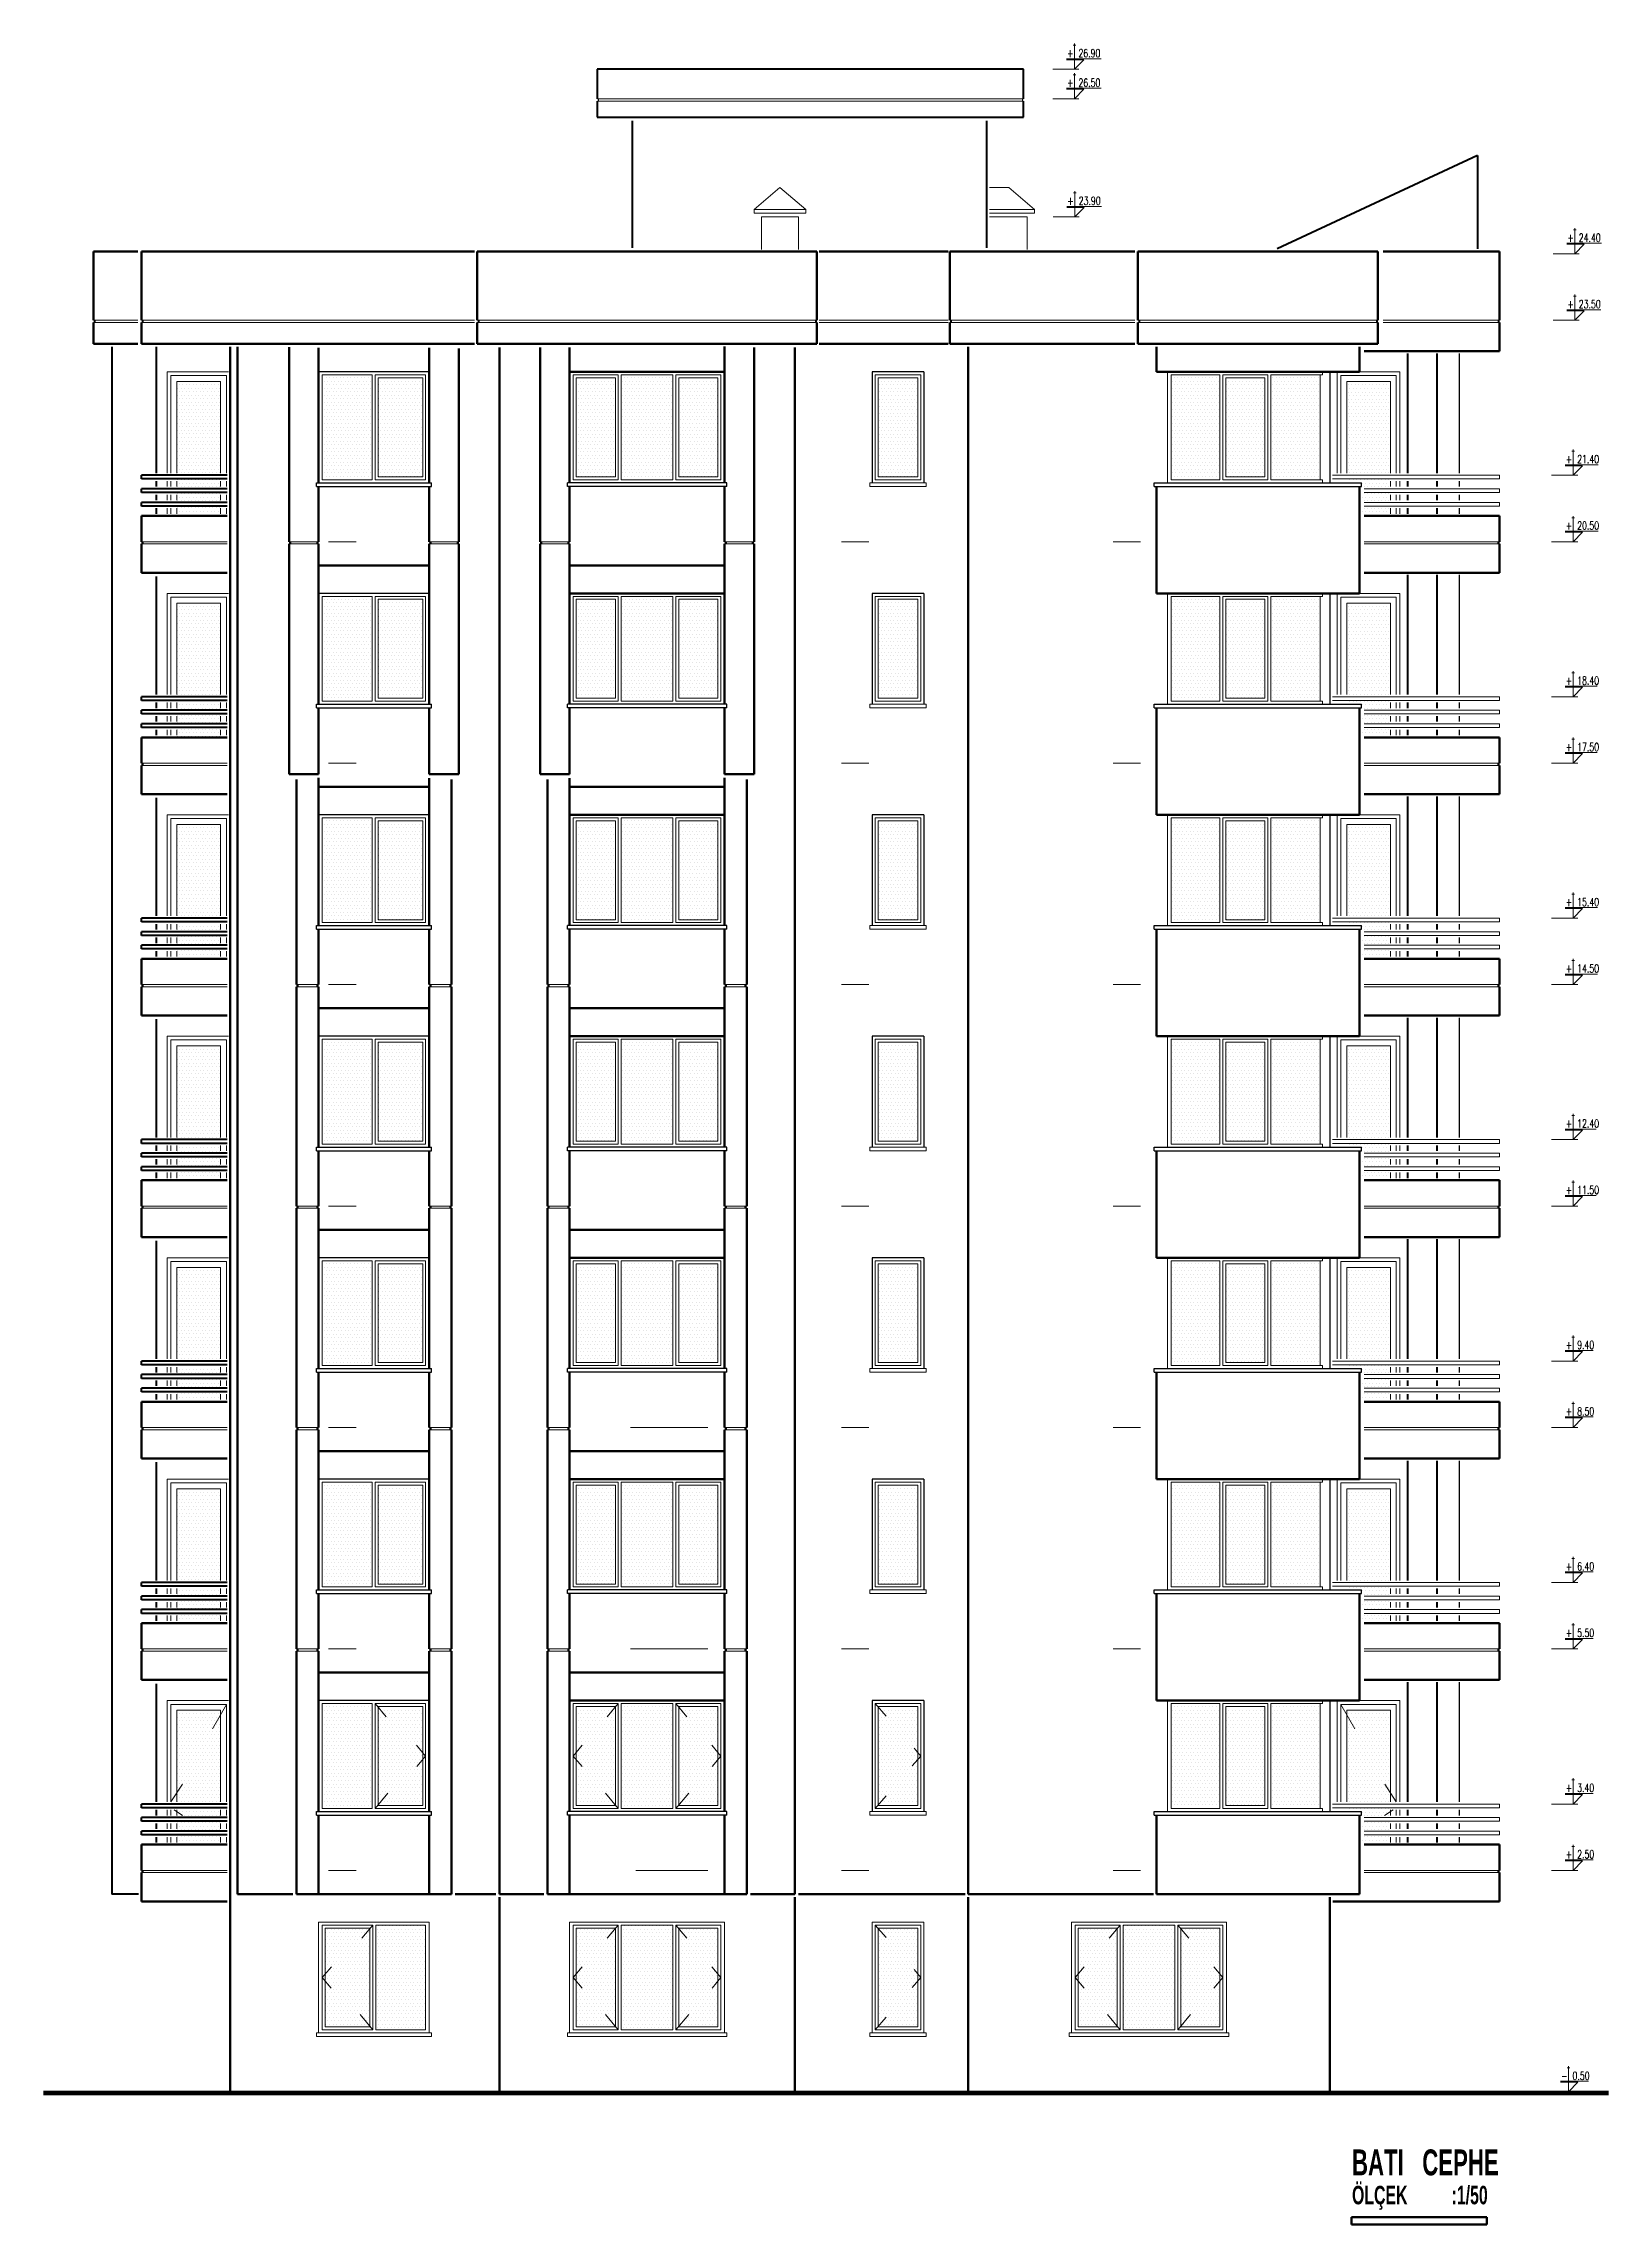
# Model space of a CAD drawing. Header units: millimetres. Extents: x 2016.56 to 2021.8, y 13721.83 to 13722.48.
# Drawn here: x 2021.38 to 2021.804, y 13721.889 to 13722.48 of the extents above; entities that cross this region are included whole.
import ezdxf

# ---------------------------------------------------------------- set-up
doc = ezdxf.new("R2010")
doc.units = ezdxf.units.MM
doc.linetypes.add('ACAD_ISO07W100', pattern=[3, 0, -3])
doc.linetypes.add('HIDDEN', pattern=[0.375, 0.25, -0.125])
doc.layers.get('0').update_dxf_attribs({"lineweight": 20})
for name, color, linetype, lineweight in [('0.3', 150, 'Continuous', 30), ('0.5', 200, 'Continuous', 50), ('0.7', 20, 'Continuous', 70), ('0.8', 6, 'Continuous', 80), ('1.00', 232, 'Continuous', 100), ('1.2', 120, 'Continuous', 120), ('DUVAR', 4, 'Continuous', 40), ('kolon', 5, 'Continuous', 60), ('PENCERE', 3, 'Continuous', 13), ('TEFRİŞ', 11, 'Continuous', 9), ('TEXT', 7, 'Continuous', 20)]:
    doc.layers.add(name, color=color, linetype=linetype, lineweight=lineweight)
doc.styles.get("Standard").update_dxf_attribs({"font": 'txt.shx', "width": 0.7, "height": 11})
doc.styles.add('style1', font='swisscbo.ttf', dxfattribs={"width": 0.75, "height": 11})

msp = doc.modelspace()

# ---------------------------------------------------------------- texts
at = {"layer": 'kolon', "style": 'style1', "width": 0.75}
for s, height, p in [('BATI   CEPHE', 0.007, (2021.73453, 13721.90234)), ('ÖLÇEK          :1/50', 0.005, (2021.73453, 13721.89449))]:
    msp.add_text(s, height=height, dxfattribs=at).set_placement(p)
at = {"layer": 'TEXT', "width": 0.7}
for s, p in [('+ 26.90', (2021.65732, 13722.47621)), ('+ 26.50', (2021.65732, 13722.46821)), ('+ 23.90', (2021.65739, 13722.43621)), ('+ 24.40', (2021.79288, 13722.42621)), ('+ 23.50', (2021.79288, 13722.40821)), ('+ 21.40', (2021.79245, 13722.36621)), ('+ 20.50', (2021.79245, 13722.34821)), ('+ 18.40', (2021.79245, 13722.30621)), ('+ 17.50', (2021.79245, 13722.28821)), ('+ 15.40', (2021.79245, 13722.24621)), ('+ 14.50', (2021.79245, 13722.22821)), ('+ 12.40', (2021.79245, 13722.18621)), ('+ 11.50', (2021.79245, 13722.16821)), ('+ 9.40', (2021.79245, 13722.12621)), ('+ 8.50', (2021.79245, 13722.10821)), ('+ 6.40', (2021.79245, 13722.06621)), ('+ 5.50', (2021.79245, 13722.04821)), ('+ 3.40', (2021.79245, 13722.00621)), ('+ 2.50', (2021.79245, 13721.98821)), ('- 0.50', (2021.79119, 13721.92821))]:
    msp.add_text(s, height=0.0022, dxfattribs=at).set_placement(p)

# ---------------------------------------------------------------- linework, layer by layer
for p, q in [((2021.53032, 13722.46494), (2021.53032, 13722.46434)), ((2021.64522, 13722.46494), (2021.64522, 13722.46434)), ((2021.57252, 13722.43494), (2021.57952, 13722.44094)), ((2021.58652, 13722.43494), (2021.57952, 13722.44094)), ((2021.57252, 13722.43494), (2021.58652, 13722.43494)), ((2021.57252, 13722.43394), (2021.57252, 13722.43494)), ((2021.58652, 13722.43394), (2021.57252, 13722.43394)), ((2021.58652, 13722.43394), (2021.58652, 13722.43494)), ((2021.57452, 13722.43294), (2021.57452, 13722.42414)), ((2021.57452, 13722.43294), (2021.58452, 13722.43294)), ((2021.58452, 13722.43294), (2021.58452, 13722.42414)), ((2021.58952, 13722.40494), (2021.49752, 13722.40494)), ((2021.58952, 13722.40434), (2021.49752, 13722.40434)), ((2021.74152, 13722.40494), (2021.67652, 13722.40494)), ((2021.74152, 13722.40434), (2021.67652, 13722.40434)), ((2021.43012, 13722.39094), (2021.41352, 13722.39094)), ((2021.41352, 13722.39094), (2021.41352, 13722.36354)), ((2021.42952, 13722.38994), (2021.41452, 13722.38994)), ((2021.41452, 13722.38994), (2021.41452, 13722.36354)), ((2021.41612, 13722.38834), (2021.41612, 13722.36354)), ((2021.42792, 13722.38834), (2021.41612, 13722.38834)), ((2021.41632, 13722.38651), (2021.41632, 13722.38651)), ((2021.4168, 13722.38746), (2021.4168, 13722.38746)), ((2021.41727, 13722.38651), (2021.41727, 13722.38651)), ((2021.41775, 13722.38746), (2021.41775, 13722.38746)), ((2021.41822, 13722.38651), (2021.41822, 13722.38651)), ((2021.4187, 13722.38746), (2021.4187, 13722.38746)), ((2021.41918, 13722.38651), (2021.41918, 13722.38651)), ((2021.41965, 13722.38746), (2021.41965, 13722.38746)), ((2021.42013, 13722.38651), (2021.42013, 13722.38651)), ((2021.42061, 13722.38746), (2021.42061, 13722.38746)), ((2021.42108, 13722.38651), (2021.42108, 13722.38651)), ((2021.42156, 13722.38746), (2021.42156, 13722.38746)), ((2021.42203, 13722.38651), (2021.42203, 13722.38651)), ((2021.42251, 13722.38746), (2021.42251, 13722.38746)), ((2021.42299, 13722.38651), (2021.42299, 13722.38651)), ((2021.42346, 13722.38746), (2021.42346, 13722.38746)), ((2021.42394, 13722.38651), (2021.42394, 13722.38651)), ((2021.42442, 13722.38746), (2021.42442, 13722.38746)), ((2021.42489, 13722.38651), (2021.42489, 13722.38651)), ((2021.42537, 13722.38746), (2021.42537, 13722.38746)), ((2021.42584, 13722.38651), (2021.42584, 13722.38651)), ((2021.42632, 13722.38746), (2021.42632, 13722.38746)), ((2021.4268, 13722.38651), (2021.4268, 13722.38651)), ((2021.42727, 13722.38746), (2021.42727, 13722.38746)), ((2021.42775, 13722.38651), (2021.42775, 13722.38651)), ((2021.42792, 13722.38834), (2021.42792, 13722.36354)), ((2021.42952, 13722.38994), (2021.42952, 13722.36354)), ((2021.45552, 13722.39014), (2021.45552, 13722.36174)), ((2021.46902, 13722.39014), (2021.45552, 13722.39014)), ((2021.46902, 13722.39014), (2021.46902, 13722.36174)), ((2021.46982, 13722.39014), (2021.46982, 13722.36174)), ((2021.48352, 13722.39014), (2021.46982, 13722.39014)), ((2021.47062, 13722.38934), (2021.48272, 13722.38934)), ((2021.47062, 13722.36254), (2021.47062, 13722.38934)), ((2021.48272, 13722.38934), (2021.48272, 13722.36254)), ((2021.48352, 13722.39014), (2021.48352, 13722.36174)), ((2021.52352, 13722.39014), (2021.53572, 13722.39014)), ((2021.52352, 13722.39014), (2021.52352, 13722.36174)), ((2021.53492, 13722.38934), (2021.52432, 13722.38934)), ((2021.52432, 13722.38934), (2021.52432, 13722.36254)), ((2021.53492, 13722.36254), (2021.53492, 13722.38934)), ((2021.53572, 13722.39014), (2021.53572, 13722.36174)), ((2021.53652, 13722.39014), (2021.55052, 13722.39014)), ((2021.53652, 13722.39014), (2021.53652, 13722.36174)), ((2021.55052, 13722.39014), (2021.55052, 13722.36174)), ((2021.55132, 13722.39014), (2021.55132, 13722.36174)), ((2021.56352, 13722.39014), (2021.55132, 13722.39014)), ((2021.55212, 13722.38934), (2021.56272, 13722.38934)), ((2021.55212, 13722.36254), (2021.55212, 13722.38934)), ((2021.56272, 13722.38934), (2021.56272, 13722.36254)), ((2021.56352, 13722.39014), (2021.56352, 13722.36174)), ((2021.60532, 13722.39014), (2021.60532, 13722.36174)), ((2021.61772, 13722.39014), (2021.60532, 13722.39014)), ((2021.60612, 13722.38934), (2021.61692, 13722.38934)), ((2021.60612, 13722.36254), (2021.60612, 13722.38934)), ((2021.61692, 13722.36254), (2021.61692, 13722.38934)), ((2021.61772, 13722.39014), (2021.61772, 13722.36174)), ((2021.68452, 13722.39094), (2021.68452, 13722.36094)), ((2021.68552, 13722.39014), (2021.69872, 13722.39014)), ((2021.68552, 13722.39014), (2021.68552, 13722.36174)), ((2021.69872, 13722.39014), (2021.69872, 13722.36174)), ((2021.69952, 13722.39014), (2021.69952, 13722.36174)), ((2021.69952, 13722.39014), (2021.71172, 13722.39014)), ((2021.70032, 13722.38934), (2021.70032, 13722.36254)), ((2021.71092, 13722.38934), (2021.70032, 13722.38934)), ((2021.71092, 13722.38934), (2021.71092, 13722.36254)), ((2021.71172, 13722.39014), (2021.71172, 13722.36174)), ((2021.71252, 13722.39014), (2021.72652, 13722.39014)), ((2021.71252, 13722.39014), (2021.71252, 13722.36174)), ((2021.72592, 13722.39014), (2021.72592, 13722.36174)), ((2021.72652, 13722.39094), (2021.72652, 13722.39014)), ((2021.73052, 13722.39094), (2021.73052, 13722.36354)), ((2021.73152, 13722.38994), (2021.74652, 13722.38994)), ((2021.73152, 13722.38994), (2021.73152, 13722.36354)), ((2021.73312, 13722.38834), (2021.74492, 13722.38834)), ((2021.73312, 13722.38834), (2021.73312, 13722.36354)), ((2021.7335, 13722.38741), (2021.7335, 13722.38741)), ((2021.73445, 13722.38741), (2021.73445, 13722.38741)), ((2021.73541, 13722.38741), (2021.73541, 13722.38741)), ((2021.73636, 13722.38741), (2021.73636, 13722.38741)), ((2021.73652, 13722.39094), (2021.74752, 13722.39094)), ((2021.73731, 13722.38741), (2021.73731, 13722.38741)), ((2021.73826, 13722.38741), (2021.73826, 13722.38741)), ((2021.73922, 13722.38741), (2021.73922, 13722.38741)), ((2021.74017, 13722.38741), (2021.74017, 13722.38741)), ((2021.74112, 13722.38741), (2021.74112, 13722.38741)), ((2021.74207, 13722.38741), (2021.74207, 13722.38741)), ((2021.74303, 13722.38741), (2021.74303, 13722.38741)), ((2021.74398, 13722.38741), (2021.74398, 13722.38741)), ((2021.74492, 13722.38834), (2021.74492, 13722.36354)), ((2021.74652, 13722.38994), (2021.74652, 13722.36354)), ((2021.74752, 13722.39094), (2021.74752, 13722.36354)), ((2021.41632, 13722.3846), (2021.41632, 13722.3846)), ((2021.41632, 13722.3827), (2021.41632, 13722.3827)), ((2021.41632, 13722.38079), (2021.41632, 13722.38079)), ((2021.4168, 13722.38556), (2021.4168, 13722.38556)), ((2021.4168, 13722.38365), (2021.4168, 13722.38365)), ((2021.4168, 13722.38175), (2021.4168, 13722.38175)), ((2021.41727, 13722.3846), (2021.41727, 13722.3846)), ((2021.41727, 13722.3827), (2021.41727, 13722.3827)), ((2021.41727, 13722.38079), (2021.41727, 13722.38079)), ((2021.41775, 13722.38556), (2021.41775, 13722.38556)), ((2021.41775, 13722.38365), (2021.41775, 13722.38365)), ((2021.41775, 13722.38175), (2021.41775, 13722.38175)), ((2021.41822, 13722.3846), (2021.41822, 13722.3846)), ((2021.41822, 13722.3827), (2021.41822, 13722.3827)), ((2021.41822, 13722.38079), (2021.41822, 13722.38079)), ((2021.4187, 13722.38556), (2021.4187, 13722.38556)), ((2021.4187, 13722.38365), (2021.4187, 13722.38365)), ((2021.4187, 13722.38175), (2021.4187, 13722.38175)), ((2021.41918, 13722.3846), (2021.41918, 13722.3846)), ((2021.41918, 13722.3827), (2021.41918, 13722.3827)), ((2021.41918, 13722.38079), (2021.41918, 13722.38079)), ((2021.41965, 13722.38556), (2021.41965, 13722.38556)), ((2021.41965, 13722.38365), (2021.41965, 13722.38365)), ((2021.41965, 13722.38175), (2021.41965, 13722.38175)), ((2021.42013, 13722.3846), (2021.42013, 13722.3846)), ((2021.42013, 13722.3827), (2021.42013, 13722.3827)), ((2021.42013, 13722.38079), (2021.42013, 13722.38079)), ((2021.42061, 13722.38556), (2021.42061, 13722.38556)), ((2021.42061, 13722.38365), (2021.42061, 13722.38365)), ((2021.42061, 13722.38175), (2021.42061, 13722.38175)), ((2021.42108, 13722.3846), (2021.42108, 13722.3846)), ((2021.42108, 13722.3827), (2021.42108, 13722.3827)), ((2021.42108, 13722.38079), (2021.42108, 13722.38079)), ((2021.42156, 13722.38556), (2021.42156, 13722.38556)), ((2021.42156, 13722.38365), (2021.42156, 13722.38365)), ((2021.42156, 13722.38175), (2021.42156, 13722.38175)), ((2021.42203, 13722.3846), (2021.42203, 13722.3846)), ((2021.42203, 13722.3827), (2021.42203, 13722.3827)), ((2021.42203, 13722.38079), (2021.42203, 13722.38079)), ((2021.42251, 13722.38556), (2021.42251, 13722.38556)), ((2021.42251, 13722.38365), (2021.42251, 13722.38365)), ((2021.42251, 13722.38175), (2021.42251, 13722.38175)), ((2021.42299, 13722.3846), (2021.42299, 13722.3846)), ((2021.42299, 13722.3827), (2021.42299, 13722.3827)), ((2021.42299, 13722.38079), (2021.42299, 13722.38079)), ((2021.42346, 13722.38556), (2021.42346, 13722.38556)), ((2021.42346, 13722.38365), (2021.42346, 13722.38365)), ((2021.42346, 13722.38175), (2021.42346, 13722.38175)), ((2021.42394, 13722.3846), (2021.42394, 13722.3846)), ((2021.42394, 13722.3827), (2021.42394, 13722.3827)), ((2021.42394, 13722.38079), (2021.42394, 13722.38079)), ((2021.42442, 13722.38556), (2021.42442, 13722.38556)), ((2021.42442, 13722.38365), (2021.42442, 13722.38365)), ((2021.42442, 13722.38175), (2021.42442, 13722.38175)), ((2021.42489, 13722.3846), (2021.42489, 13722.3846)), ((2021.42489, 13722.3827), (2021.42489, 13722.3827)), ((2021.42489, 13722.38079), (2021.42489, 13722.38079)), ((2021.42537, 13722.38556), (2021.42537, 13722.38556)), ((2021.42537, 13722.38365), (2021.42537, 13722.38365)), ((2021.42537, 13722.38175), (2021.42537, 13722.38175)), ((2021.42584, 13722.3846), (2021.42584, 13722.3846)), ((2021.42584, 13722.3827), (2021.42584, 13722.3827)), ((2021.42584, 13722.38079), (2021.42584, 13722.38079)), ((2021.42632, 13722.38556), (2021.42632, 13722.38556)), ((2021.42632, 13722.38365), (2021.42632, 13722.38365)), ((2021.42632, 13722.38175), (2021.42632, 13722.38175)), ((2021.4268, 13722.3846), (2021.4268, 13722.3846)), ((2021.4268, 13722.3827), (2021.4268, 13722.3827)), ((2021.4268, 13722.38079), (2021.4268, 13722.38079)), ((2021.42727, 13722.38556), (2021.42727, 13722.38556)), ((2021.42727, 13722.38365), (2021.42727, 13722.38365)), ((2021.42727, 13722.38175), (2021.42727, 13722.38175)), ((2021.42775, 13722.3846), (2021.42775, 13722.3846)), ((2021.42775, 13722.3827), (2021.42775, 13722.3827)), ((2021.42775, 13722.38079), (2021.42775, 13722.38079)), ((2021.7335, 13722.3855), (2021.7335, 13722.3855)), ((2021.7335, 13722.3836), (2021.7335, 13722.3836)), ((2021.7335, 13722.38169), (2021.7335, 13722.38169)), ((2021.73398, 13722.38646), (2021.73398, 13722.38646)), ((2021.73398, 13722.38455), (2021.73398, 13722.38455)), ((2021.73398, 13722.38265), (2021.73398, 13722.38265)), ((2021.73398, 13722.38074), (2021.73398, 13722.38074)), ((2021.73445, 13722.3855), (2021.73445, 13722.3855)), ((2021.73445, 13722.3836), (2021.73445, 13722.3836)), ((2021.73445, 13722.38169), (2021.73445, 13722.38169)), ((2021.73493, 13722.38646), (2021.73493, 13722.38646)), ((2021.73493, 13722.38455), (2021.73493, 13722.38455)), ((2021.73493, 13722.38265), (2021.73493, 13722.38265)), ((2021.73493, 13722.38074), (2021.73493, 13722.38074)), ((2021.73541, 13722.3855), (2021.73541, 13722.3855)), ((2021.73541, 13722.3836), (2021.73541, 13722.3836)), ((2021.73541, 13722.38169), (2021.73541, 13722.38169)), ((2021.73588, 13722.38646), (2021.73588, 13722.38646)), ((2021.73588, 13722.38455), (2021.73588, 13722.38455)), ((2021.73588, 13722.38265), (2021.73588, 13722.38265)), ((2021.73588, 13722.38074), (2021.73588, 13722.38074)), ((2021.73636, 13722.3855), (2021.73636, 13722.3855)), ((2021.73636, 13722.3836), (2021.73636, 13722.3836)), ((2021.73636, 13722.38169), (2021.73636, 13722.38169)), ((2021.73684, 13722.38646), (2021.73684, 13722.38646)), ((2021.73684, 13722.38455), (2021.73684, 13722.38455)), ((2021.73684, 13722.38265), (2021.73684, 13722.38265)), ((2021.73684, 13722.38074), (2021.73684, 13722.38074)), ((2021.73731, 13722.3855), (2021.73731, 13722.3855)), ((2021.73731, 13722.3836), (2021.73731, 13722.3836)), ((2021.73731, 13722.38169), (2021.73731, 13722.38169)), ((2021.73779, 13722.38646), (2021.73779, 13722.38646)), ((2021.73779, 13722.38455), (2021.73779, 13722.38455)), ((2021.73779, 13722.38265), (2021.73779, 13722.38265)), ((2021.73779, 13722.38074), (2021.73779, 13722.38074)), ((2021.73826, 13722.3855), (2021.73826, 13722.3855)), ((2021.73826, 13722.3836), (2021.73826, 13722.3836)), ((2021.73826, 13722.38169), (2021.73826, 13722.38169)), ((2021.73874, 13722.38646), (2021.73874, 13722.38646)), ((2021.73874, 13722.38455), (2021.73874, 13722.38455)), ((2021.73874, 13722.38265), (2021.73874, 13722.38265)), ((2021.73874, 13722.38074), (2021.73874, 13722.38074)), ((2021.73922, 13722.3855), (2021.73922, 13722.3855)), ((2021.73922, 13722.3836), (2021.73922, 13722.3836)), ((2021.73922, 13722.38169), (2021.73922, 13722.38169)), ((2021.73969, 13722.38646), (2021.73969, 13722.38646)), ((2021.73969, 13722.38455), (2021.73969, 13722.38455)), ((2021.73969, 13722.38265), (2021.73969, 13722.38265)), ((2021.73969, 13722.38074), (2021.73969, 13722.38074)), ((2021.74017, 13722.3855), (2021.74017, 13722.3855)), ((2021.74017, 13722.3836), (2021.74017, 13722.3836)), ((2021.74017, 13722.38169), (2021.74017, 13722.38169)), ((2021.74065, 13722.38646), (2021.74065, 13722.38646)), ((2021.74065, 13722.38455), (2021.74065, 13722.38455)), ((2021.74065, 13722.38265), (2021.74065, 13722.38265)), ((2021.74065, 13722.38074), (2021.74065, 13722.38074)), ((2021.74112, 13722.3855), (2021.74112, 13722.3855)), ((2021.74112, 13722.3836), (2021.74112, 13722.3836)), ((2021.74112, 13722.38169), (2021.74112, 13722.38169)), ((2021.7416, 13722.38646), (2021.7416, 13722.38646)), ((2021.7416, 13722.38455), (2021.7416, 13722.38455)), ((2021.7416, 13722.38265), (2021.7416, 13722.38265)), ((2021.7416, 13722.38074), (2021.7416, 13722.38074)), ((2021.74207, 13722.3855), (2021.74207, 13722.3855)), ((2021.74207, 13722.3836), (2021.74207, 13722.3836)), ((2021.74207, 13722.38169), (2021.74207, 13722.38169)), ((2021.74255, 13722.38646), (2021.74255, 13722.38646)), ((2021.74255, 13722.38455), (2021.74255, 13722.38455)), ((2021.74255, 13722.38265), (2021.74255, 13722.38265)), ((2021.74255, 13722.38074), (2021.74255, 13722.38074)), ((2021.74303, 13722.3855), (2021.74303, 13722.3855)), ((2021.74303, 13722.3836), (2021.74303, 13722.3836)), ((2021.74303, 13722.38169), (2021.74303, 13722.38169)), ((2021.7435, 13722.38646), (2021.7435, 13722.38646)), ((2021.7435, 13722.38455), (2021.7435, 13722.38455)), ((2021.7435, 13722.38265), (2021.7435, 13722.38265)), ((2021.7435, 13722.38074), (2021.7435, 13722.38074)), ((2021.74398, 13722.3855), (2021.74398, 13722.3855)), ((2021.74398, 13722.3836), (2021.74398, 13722.3836)), ((2021.74398, 13722.38169), (2021.74398, 13722.38169)), ((2021.74446, 13722.38646), (2021.74446, 13722.38646)), ((2021.74446, 13722.38455), (2021.74446, 13722.38455)), ((2021.74446, 13722.38265), (2021.74446, 13722.38265)), ((2021.74446, 13722.38074), (2021.74446, 13722.38074)), ((2021.41632, 13722.37889), (2021.41632, 13722.37889)), ((2021.41632, 13722.37698), (2021.41632, 13722.37698)), ((2021.41632, 13722.37508), (2021.41632, 13722.37508)), ((2021.4168, 13722.37984), (2021.4168, 13722.37984)), ((2021.4168, 13722.37794), (2021.4168, 13722.37794)), ((2021.4168, 13722.37603), (2021.4168, 13722.37603)), ((2021.41727, 13722.37889), (2021.41727, 13722.37889)), ((2021.41727, 13722.37698), (2021.41727, 13722.37698)), ((2021.41727, 13722.37508), (2021.41727, 13722.37508)), ((2021.41775, 13722.37984), (2021.41775, 13722.37984)), ((2021.41775, 13722.37794), (2021.41775, 13722.37794)), ((2021.41775, 13722.37603), (2021.41775, 13722.37603)), ((2021.41822, 13722.37889), (2021.41822, 13722.37889)), ((2021.41822, 13722.37698), (2021.41822, 13722.37698)), ((2021.41822, 13722.37508), (2021.41822, 13722.37508)), ((2021.4187, 13722.37984), (2021.4187, 13722.37984)), ((2021.4187, 13722.37794), (2021.4187, 13722.37794)), ((2021.4187, 13722.37603), (2021.4187, 13722.37603)), ((2021.41918, 13722.37889), (2021.41918, 13722.37889)), ((2021.41918, 13722.37698), (2021.41918, 13722.37698)), ((2021.41918, 13722.37508), (2021.41918, 13722.37508)), ((2021.41965, 13722.37984), (2021.41965, 13722.37984)), ((2021.41965, 13722.37794), (2021.41965, 13722.37794)), ((2021.41965, 13722.37603), (2021.41965, 13722.37603)), ((2021.42013, 13722.37889), (2021.42013, 13722.37889)), ((2021.42013, 13722.37698), (2021.42013, 13722.37698)), ((2021.42013, 13722.37508), (2021.42013, 13722.37508)), ((2021.42061, 13722.37984), (2021.42061, 13722.37984)), ((2021.42061, 13722.37794), (2021.42061, 13722.37794)), ((2021.42061, 13722.37603), (2021.42061, 13722.37603)), ((2021.42108, 13722.37889), (2021.42108, 13722.37889)), ((2021.42108, 13722.37698), (2021.42108, 13722.37698)), ((2021.42108, 13722.37508), (2021.42108, 13722.37508)), ((2021.42156, 13722.37984), (2021.42156, 13722.37984)), ((2021.42156, 13722.37794), (2021.42156, 13722.37794)), ((2021.42156, 13722.37603), (2021.42156, 13722.37603)), ((2021.42203, 13722.37889), (2021.42203, 13722.37889)), ((2021.42203, 13722.37698), (2021.42203, 13722.37698)), ((2021.42203, 13722.37508), (2021.42203, 13722.37508)), ((2021.42251, 13722.37984), (2021.42251, 13722.37984)), ((2021.42251, 13722.37794), (2021.42251, 13722.37794)), ((2021.42251, 13722.37603), (2021.42251, 13722.37603)), ((2021.42299, 13722.37889), (2021.42299, 13722.37889)), ((2021.42299, 13722.37698), (2021.42299, 13722.37698)), ((2021.42299, 13722.37508), (2021.42299, 13722.37508)), ((2021.42346, 13722.37984), (2021.42346, 13722.37984)), ((2021.42346, 13722.37794), (2021.42346, 13722.37794)), ((2021.42346, 13722.37603), (2021.42346, 13722.37603)), ((2021.42394, 13722.37889), (2021.42394, 13722.37889)), ((2021.42394, 13722.37698), (2021.42394, 13722.37698)), ((2021.42394, 13722.37508), (2021.42394, 13722.37508)), ((2021.42442, 13722.37984), (2021.42442, 13722.37984)), ((2021.42442, 13722.37794), (2021.42442, 13722.37794)), ((2021.42442, 13722.37603), (2021.42442, 13722.37603)), ((2021.42489, 13722.37889), (2021.42489, 13722.37889)), ((2021.42489, 13722.37698), (2021.42489, 13722.37698)), ((2021.42489, 13722.37508), (2021.42489, 13722.37508)), ((2021.42537, 13722.37984), (2021.42537, 13722.37984)), ((2021.42537, 13722.37794), (2021.42537, 13722.37794)), ((2021.42537, 13722.37603), (2021.42537, 13722.37603)), ((2021.42584, 13722.37889), (2021.42584, 13722.37889)), ((2021.42584, 13722.37698), (2021.42584, 13722.37698)), ((2021.42584, 13722.37508), (2021.42584, 13722.37508)), ((2021.42632, 13722.37984), (2021.42632, 13722.37984)), ((2021.42632, 13722.37794), (2021.42632, 13722.37794)), ((2021.42632, 13722.37603), (2021.42632, 13722.37603)), ((2021.4268, 13722.37889), (2021.4268, 13722.37889)), ((2021.4268, 13722.37698), (2021.4268, 13722.37698)), ((2021.4268, 13722.37508), (2021.4268, 13722.37508)), ((2021.42727, 13722.37984), (2021.42727, 13722.37984)), ((2021.42727, 13722.37794), (2021.42727, 13722.37794)), ((2021.42727, 13722.37603), (2021.42727, 13722.37603)), ((2021.42775, 13722.37889), (2021.42775, 13722.37889)), ((2021.42775, 13722.37698), (2021.42775, 13722.37698)), ((2021.42775, 13722.37508), (2021.42775, 13722.37508)), ((2021.7335, 13722.37979), (2021.7335, 13722.37979)), ((2021.7335, 13722.37788), (2021.7335, 13722.37788)), ((2021.7335, 13722.37598), (2021.7335, 13722.37598)), ((2021.73398, 13722.37884), (2021.73398, 13722.37884)), ((2021.73398, 13722.37693), (2021.73398, 13722.37693)), ((2021.73398, 13722.37503), (2021.73398, 13722.37503)), ((2021.73445, 13722.37979), (2021.73445, 13722.37979)), ((2021.73445, 13722.37788), (2021.73445, 13722.37788)), ((2021.73445, 13722.37598), (2021.73445, 13722.37598)), ((2021.73493, 13722.37884), (2021.73493, 13722.37884)), ((2021.73493, 13722.37693), (2021.73493, 13722.37693)), ((2021.73493, 13722.37503), (2021.73493, 13722.37503)), ((2021.73541, 13722.37979), (2021.73541, 13722.37979)), ((2021.73541, 13722.37788), (2021.73541, 13722.37788)), ((2021.73541, 13722.37598), (2021.73541, 13722.37598)), ((2021.73588, 13722.37884), (2021.73588, 13722.37884)), ((2021.73588, 13722.37693), (2021.73588, 13722.37693)), ((2021.73588, 13722.37503), (2021.73588, 13722.37503)), ((2021.73636, 13722.37979), (2021.73636, 13722.37979)), ((2021.73636, 13722.37788), (2021.73636, 13722.37788)), ((2021.73636, 13722.37598), (2021.73636, 13722.37598)), ((2021.73684, 13722.37884), (2021.73684, 13722.37884)), ((2021.73684, 13722.37693), (2021.73684, 13722.37693)), ((2021.73684, 13722.37503), (2021.73684, 13722.37503)), ((2021.73731, 13722.37979), (2021.73731, 13722.37979)), ((2021.73731, 13722.37788), (2021.73731, 13722.37788)), ((2021.73731, 13722.37598), (2021.73731, 13722.37598)), ((2021.73779, 13722.37884), (2021.73779, 13722.37884)), ((2021.73779, 13722.37693), (2021.73779, 13722.37693)), ((2021.73779, 13722.37503), (2021.73779, 13722.37503)), ((2021.73826, 13722.37979), (2021.73826, 13722.37979)), ((2021.73826, 13722.37788), (2021.73826, 13722.37788)), ((2021.73826, 13722.37598), (2021.73826, 13722.37598)), ((2021.73874, 13722.37884), (2021.73874, 13722.37884)), ((2021.73874, 13722.37693), (2021.73874, 13722.37693)), ((2021.73874, 13722.37503), (2021.73874, 13722.37503)), ((2021.73922, 13722.37979), (2021.73922, 13722.37979)), ((2021.73922, 13722.37788), (2021.73922, 13722.37788)), ((2021.73922, 13722.37598), (2021.73922, 13722.37598)), ((2021.73969, 13722.37884), (2021.73969, 13722.37884)), ((2021.73969, 13722.37693), (2021.73969, 13722.37693)), ((2021.73969, 13722.37503), (2021.73969, 13722.37503)), ((2021.74017, 13722.37979), (2021.74017, 13722.37979)), ((2021.74017, 13722.37788), (2021.74017, 13722.37788)), ((2021.74017, 13722.37598), (2021.74017, 13722.37598)), ((2021.74065, 13722.37884), (2021.74065, 13722.37884)), ((2021.74065, 13722.37693), (2021.74065, 13722.37693)), ((2021.74065, 13722.37503), (2021.74065, 13722.37503)), ((2021.74112, 13722.37979), (2021.74112, 13722.37979)), ((2021.74112, 13722.37788), (2021.74112, 13722.37788)), ((2021.74112, 13722.37598), (2021.74112, 13722.37598)), ((2021.7416, 13722.37884), (2021.7416, 13722.37884)), ((2021.7416, 13722.37693), (2021.7416, 13722.37693)), ((2021.7416, 13722.37503), (2021.7416, 13722.37503)), ((2021.74207, 13722.37979), (2021.74207, 13722.37979)), ((2021.74207, 13722.37788), (2021.74207, 13722.37788)), ((2021.74207, 13722.37598), (2021.74207, 13722.37598)), ((2021.74255, 13722.37884), (2021.74255, 13722.37884)), ((2021.74255, 13722.37693), (2021.74255, 13722.37693)), ((2021.74255, 13722.37503), (2021.74255, 13722.37503)), ((2021.74303, 13722.37979), (2021.74303, 13722.37979)), ((2021.74303, 13722.37788), (2021.74303, 13722.37788)), ((2021.74303, 13722.37598), (2021.74303, 13722.37598)), ((2021.7435, 13722.37884), (2021.7435, 13722.37884)), ((2021.7435, 13722.37693), (2021.7435, 13722.37693)), ((2021.7435, 13722.37503), (2021.7435, 13722.37503)), ((2021.74398, 13722.37979), (2021.74398, 13722.37979)), ((2021.74398, 13722.37788), (2021.74398, 13722.37788)), ((2021.74398, 13722.37598), (2021.74398, 13722.37598)), ((2021.74446, 13722.37884), (2021.74446, 13722.37884)), ((2021.74446, 13722.37693), (2021.74446, 13722.37693)), ((2021.74446, 13722.37503), (2021.74446, 13722.37503)), ((2021.41632, 13722.37317), (2021.41632, 13722.37317)), ((2021.41632, 13722.37127), (2021.41632, 13722.37127)), ((2021.41632, 13722.36936), (2021.41632, 13722.36936)), ((2021.4168, 13722.37413), (2021.4168, 13722.37413)), ((2021.4168, 13722.37222), (2021.4168, 13722.37222)), ((2021.4168, 13722.37032), (2021.4168, 13722.37032)), ((2021.41727, 13722.37317), (2021.41727, 13722.37317)), ((2021.41727, 13722.37127), (2021.41727, 13722.37127)), ((2021.41727, 13722.36936), (2021.41727, 13722.36936)), ((2021.41775, 13722.37413), (2021.41775, 13722.37413)), ((2021.41775, 13722.37222), (2021.41775, 13722.37222)), ((2021.41775, 13722.37032), (2021.41775, 13722.37032)), ((2021.41822, 13722.37317), (2021.41822, 13722.37317)), ((2021.41822, 13722.37127), (2021.41822, 13722.37127)), ((2021.41822, 13722.36936), (2021.41822, 13722.36936)), ((2021.4187, 13722.37413), (2021.4187, 13722.37413)), ((2021.4187, 13722.37222), (2021.4187, 13722.37222)), ((2021.4187, 13722.37032), (2021.4187, 13722.37032)), ((2021.41918, 13722.37317), (2021.41918, 13722.37317)), ((2021.41918, 13722.37127), (2021.41918, 13722.37127)), ((2021.41918, 13722.36936), (2021.41918, 13722.36936)), ((2021.41965, 13722.37413), (2021.41965, 13722.37413)), ((2021.41965, 13722.37222), (2021.41965, 13722.37222)), ((2021.41965, 13722.37032), (2021.41965, 13722.37032)), ((2021.42013, 13722.37317), (2021.42013, 13722.37317)), ((2021.42013, 13722.37127), (2021.42013, 13722.37127)), ((2021.42013, 13722.36936), (2021.42013, 13722.36936)), ((2021.42061, 13722.37413), (2021.42061, 13722.37413)), ((2021.42061, 13722.37222), (2021.42061, 13722.37222)), ((2021.42061, 13722.37032), (2021.42061, 13722.37032)), ((2021.42108, 13722.37317), (2021.42108, 13722.37317)), ((2021.42108, 13722.37127), (2021.42108, 13722.37127)), ((2021.42108, 13722.36936), (2021.42108, 13722.36936)), ((2021.42156, 13722.37413), (2021.42156, 13722.37413)), ((2021.42156, 13722.37222), (2021.42156, 13722.37222)), ((2021.42156, 13722.37032), (2021.42156, 13722.37032)), ((2021.42203, 13722.37317), (2021.42203, 13722.37317)), ((2021.42203, 13722.37127), (2021.42203, 13722.37127)), ((2021.42203, 13722.36936), (2021.42203, 13722.36936)), ((2021.42251, 13722.37413), (2021.42251, 13722.37413)), ((2021.42251, 13722.37222), (2021.42251, 13722.37222)), ((2021.42251, 13722.37032), (2021.42251, 13722.37032)), ((2021.42299, 13722.37317), (2021.42299, 13722.37317)), ((2021.42299, 13722.37127), (2021.42299, 13722.37127)), ((2021.42299, 13722.36936), (2021.42299, 13722.36936)), ((2021.42346, 13722.37413), (2021.42346, 13722.37413)), ((2021.42346, 13722.37222), (2021.42346, 13722.37222)), ((2021.42346, 13722.37032), (2021.42346, 13722.37032)), ((2021.42394, 13722.37317), (2021.42394, 13722.37317)), ((2021.42394, 13722.37127), (2021.42394, 13722.37127)), ((2021.42394, 13722.36936), (2021.42394, 13722.36936)), ((2021.42442, 13722.37413), (2021.42442, 13722.37413)), ((2021.42442, 13722.37222), (2021.42442, 13722.37222)), ((2021.42442, 13722.37032), (2021.42442, 13722.37032)), ((2021.42489, 13722.37317), (2021.42489, 13722.37317)), ((2021.42489, 13722.37127), (2021.42489, 13722.37127)), ((2021.42489, 13722.36936), (2021.42489, 13722.36936)), ((2021.42537, 13722.37413), (2021.42537, 13722.37413)), ((2021.42537, 13722.37222), (2021.42537, 13722.37222)), ((2021.42537, 13722.37032), (2021.42537, 13722.37032)), ((2021.42584, 13722.37317), (2021.42584, 13722.37317)), ((2021.42584, 13722.37127), (2021.42584, 13722.37127)), ((2021.42584, 13722.36936), (2021.42584, 13722.36936)), ((2021.42632, 13722.37413), (2021.42632, 13722.37413)), ((2021.42632, 13722.37222), (2021.42632, 13722.37222)), ((2021.42632, 13722.37032), (2021.42632, 13722.37032)), ((2021.4268, 13722.37317), (2021.4268, 13722.37317)), ((2021.4268, 13722.37127), (2021.4268, 13722.37127)), ((2021.4268, 13722.36936), (2021.4268, 13722.36936)), ((2021.42727, 13722.37413), (2021.42727, 13722.37413)), ((2021.42727, 13722.37222), (2021.42727, 13722.37222)), ((2021.42727, 13722.37032), (2021.42727, 13722.37032)), ((2021.42775, 13722.37317), (2021.42775, 13722.37317)), ((2021.42775, 13722.37127), (2021.42775, 13722.37127)), ((2021.42775, 13722.36936), (2021.42775, 13722.36936)), ((2021.7335, 13722.37407), (2021.7335, 13722.37407)), ((2021.7335, 13722.37217), (2021.7335, 13722.37217)), ((2021.7335, 13722.37026), (2021.7335, 13722.37026)), ((2021.73398, 13722.37312), (2021.73398, 13722.37312)), ((2021.73398, 13722.37122), (2021.73398, 13722.37122)), ((2021.73398, 13722.36931), (2021.73398, 13722.36931)), ((2021.73445, 13722.37407), (2021.73445, 13722.37407)), ((2021.73445, 13722.37217), (2021.73445, 13722.37217)), ((2021.73445, 13722.37026), (2021.73445, 13722.37026)), ((2021.73493, 13722.37312), (2021.73493, 13722.37312)), ((2021.73493, 13722.37122), (2021.73493, 13722.37122)), ((2021.73493, 13722.36931), (2021.73493, 13722.36931)), ((2021.73541, 13722.37407), (2021.73541, 13722.37407)), ((2021.73541, 13722.37217), (2021.73541, 13722.37217)), ((2021.73541, 13722.37026), (2021.73541, 13722.37026)), ((2021.73588, 13722.37312), (2021.73588, 13722.37312)), ((2021.73588, 13722.37122), (2021.73588, 13722.37122)), ((2021.73588, 13722.36931), (2021.73588, 13722.36931)), ((2021.73636, 13722.37407), (2021.73636, 13722.37407)), ((2021.73636, 13722.37217), (2021.73636, 13722.37217)), ((2021.73636, 13722.37026), (2021.73636, 13722.37026)), ((2021.73684, 13722.37312), (2021.73684, 13722.37312)), ((2021.73684, 13722.37122), (2021.73684, 13722.37122)), ((2021.73684, 13722.36931), (2021.73684, 13722.36931)), ((2021.73731, 13722.37407), (2021.73731, 13722.37407)), ((2021.73731, 13722.37217), (2021.73731, 13722.37217)), ((2021.73731, 13722.37026), (2021.73731, 13722.37026)), ((2021.73779, 13722.37312), (2021.73779, 13722.37312)), ((2021.73779, 13722.37122), (2021.73779, 13722.37122)), ((2021.73779, 13722.36931), (2021.73779, 13722.36931)), ((2021.73826, 13722.37407), (2021.73826, 13722.37407)), ((2021.73826, 13722.37217), (2021.73826, 13722.37217)), ((2021.73826, 13722.37026), (2021.73826, 13722.37026)), ((2021.73874, 13722.37312), (2021.73874, 13722.37312)), ((2021.73874, 13722.37122), (2021.73874, 13722.37122)), ((2021.73874, 13722.36931), (2021.73874, 13722.36931)), ((2021.73922, 13722.37407), (2021.73922, 13722.37407)), ((2021.73922, 13722.37217), (2021.73922, 13722.37217)), ((2021.73922, 13722.37026), (2021.73922, 13722.37026)), ((2021.73969, 13722.37312), (2021.73969, 13722.37312)), ((2021.73969, 13722.37122), (2021.73969, 13722.37122)), ((2021.73969, 13722.36931), (2021.73969, 13722.36931)), ((2021.74017, 13722.37407), (2021.74017, 13722.37407)), ((2021.74017, 13722.37217), (2021.74017, 13722.37217)), ((2021.74017, 13722.37026), (2021.74017, 13722.37026)), ((2021.74065, 13722.37312), (2021.74065, 13722.37312)), ((2021.74065, 13722.37122), (2021.74065, 13722.37122)), ((2021.74065, 13722.36931), (2021.74065, 13722.36931)), ((2021.74112, 13722.37407), (2021.74112, 13722.37407)), ((2021.74112, 13722.37217), (2021.74112, 13722.37217)), ((2021.74112, 13722.37026), (2021.74112, 13722.37026)), ((2021.7416, 13722.37312), (2021.7416, 13722.37312)), ((2021.7416, 13722.37122), (2021.7416, 13722.37122)), ((2021.7416, 13722.36931), (2021.7416, 13722.36931)), ((2021.74207, 13722.37407), (2021.74207, 13722.37407)), ((2021.74207, 13722.37217), (2021.74207, 13722.37217)), ((2021.74207, 13722.37026), (2021.74207, 13722.37026)), ((2021.74255, 13722.37312), (2021.74255, 13722.37312)), ((2021.74255, 13722.37122), (2021.74255, 13722.37122)), ((2021.74255, 13722.36931), (2021.74255, 13722.36931)), ((2021.74303, 13722.37407), (2021.74303, 13722.37407)), ((2021.74303, 13722.37217), (2021.74303, 13722.37217)), ((2021.74303, 13722.37026), (2021.74303, 13722.37026)), ((2021.7435, 13722.37312), (2021.7435, 13722.37312)), ((2021.7435, 13722.37122), (2021.7435, 13722.37122)), ((2021.7435, 13722.36931), (2021.7435, 13722.36931)), ((2021.74398, 13722.37407), (2021.74398, 13722.37407)), ((2021.74398, 13722.37217), (2021.74398, 13722.37217)), ((2021.74398, 13722.37026), (2021.74398, 13722.37026)), ((2021.74446, 13722.37312), (2021.74446, 13722.37312)), ((2021.74446, 13722.37122), (2021.74446, 13722.37122)), ((2021.74446, 13722.36931), (2021.74446, 13722.36931)), ((2021.41632, 13722.36746), (2021.41632, 13722.36746)), ((2021.41632, 13722.36555), (2021.41632, 13722.36555)), ((2021.41632, 13722.36365), (2021.41632, 13722.36365)), ((2021.4168, 13722.36841), (2021.4168, 13722.36841)), ((2021.4168, 13722.36651), (2021.4168, 13722.36651)), ((2021.4168, 13722.3646), (2021.4168, 13722.3646)), ((2021.41727, 13722.36746), (2021.41727, 13722.36746)), ((2021.41727, 13722.36555), (2021.41727, 13722.36555)), ((2021.41727, 13722.36365), (2021.41727, 13722.36365)), ((2021.41775, 13722.36841), (2021.41775, 13722.36841)), ((2021.41775, 13722.36651), (2021.41775, 13722.36651)), ((2021.41775, 13722.3646), (2021.41775, 13722.3646)), ((2021.41822, 13722.36746), (2021.41822, 13722.36746)), ((2021.41822, 13722.36555), (2021.41822, 13722.36555)), ((2021.41822, 13722.36365), (2021.41822, 13722.36365)), ((2021.4187, 13722.36841), (2021.4187, 13722.36841)), ((2021.4187, 13722.36651), (2021.4187, 13722.36651)), ((2021.4187, 13722.3646), (2021.4187, 13722.3646)), ((2021.41918, 13722.36746), (2021.41918, 13722.36746)), ((2021.41918, 13722.36555), (2021.41918, 13722.36555)), ((2021.41918, 13722.36365), (2021.41918, 13722.36365)), ((2021.41965, 13722.36841), (2021.41965, 13722.36841)), ((2021.41965, 13722.36651), (2021.41965, 13722.36651)), ((2021.41965, 13722.3646), (2021.41965, 13722.3646)), ((2021.42013, 13722.36746), (2021.42013, 13722.36746)), ((2021.42013, 13722.36555), (2021.42013, 13722.36555)), ((2021.42013, 13722.36365), (2021.42013, 13722.36365)), ((2021.42061, 13722.36841), (2021.42061, 13722.36841)), ((2021.42061, 13722.36651), (2021.42061, 13722.36651)), ((2021.42061, 13722.3646), (2021.42061, 13722.3646)), ((2021.42108, 13722.36746), (2021.42108, 13722.36746)), ((2021.42108, 13722.36555), (2021.42108, 13722.36555)), ((2021.42108, 13722.36365), (2021.42108, 13722.36365)), ((2021.42156, 13722.36841), (2021.42156, 13722.36841)), ((2021.42156, 13722.36651), (2021.42156, 13722.36651)), ((2021.42156, 13722.3646), (2021.42156, 13722.3646)), ((2021.42203, 13722.36746), (2021.42203, 13722.36746)), ((2021.42203, 13722.36555), (2021.42203, 13722.36555)), ((2021.42203, 13722.36365), (2021.42203, 13722.36365)), ((2021.42251, 13722.36841), (2021.42251, 13722.36841)), ((2021.42251, 13722.36651), (2021.42251, 13722.36651)), ((2021.42251, 13722.3646), (2021.42251, 13722.3646)), ((2021.42299, 13722.36746), (2021.42299, 13722.36746)), ((2021.42299, 13722.36555), (2021.42299, 13722.36555)), ((2021.42299, 13722.36365), (2021.42299, 13722.36365)), ((2021.42346, 13722.36841), (2021.42346, 13722.36841)), ((2021.42346, 13722.36651), (2021.42346, 13722.36651)), ((2021.42346, 13722.3646), (2021.42346, 13722.3646)), ((2021.42394, 13722.36746), (2021.42394, 13722.36746)), ((2021.42394, 13722.36555), (2021.42394, 13722.36555)), ((2021.42394, 13722.36365), (2021.42394, 13722.36365)), ((2021.42442, 13722.36841), (2021.42442, 13722.36841)), ((2021.42442, 13722.36651), (2021.42442, 13722.36651)), ((2021.42442, 13722.3646), (2021.42442, 13722.3646)), ((2021.42489, 13722.36746), (2021.42489, 13722.36746)), ((2021.42489, 13722.36555), (2021.42489, 13722.36555)), ((2021.42489, 13722.36365), (2021.42489, 13722.36365)), ((2021.42537, 13722.36841), (2021.42537, 13722.36841)), ((2021.42537, 13722.36651), (2021.42537, 13722.36651)), ((2021.42537, 13722.3646), (2021.42537, 13722.3646)), ((2021.42584, 13722.36746), (2021.42584, 13722.36746)), ((2021.42584, 13722.36555), (2021.42584, 13722.36555)), ((2021.42584, 13722.36365), (2021.42584, 13722.36365)), ((2021.42632, 13722.36841), (2021.42632, 13722.36841)), ((2021.42632, 13722.36651), (2021.42632, 13722.36651)), ((2021.42632, 13722.3646), (2021.42632, 13722.3646)), ((2021.4268, 13722.36746), (2021.4268, 13722.36746)), ((2021.4268, 13722.36555), (2021.4268, 13722.36555)), ((2021.4268, 13722.36365), (2021.4268, 13722.36365)), ((2021.42727, 13722.36841), (2021.42727, 13722.36841)), ((2021.42727, 13722.36651), (2021.42727, 13722.36651)), ((2021.42727, 13722.3646), (2021.42727, 13722.3646)), ((2021.42775, 13722.36746), (2021.42775, 13722.36746)), ((2021.42775, 13722.36555), (2021.42775, 13722.36555)), ((2021.42775, 13722.36365), (2021.42775, 13722.36365)), ((2021.72928, 13722.36294), (2021.77452, 13722.36294)), ((2021.7335, 13722.36836), (2021.7335, 13722.36836)), ((2021.7335, 13722.36645), (2021.7335, 13722.36645)), ((2021.7335, 13722.36455), (2021.7335, 13722.36455)), ((2021.73398, 13722.36741), (2021.73398, 13722.36741)), ((2021.73398, 13722.3655), (2021.73398, 13722.3655)), ((2021.73398, 13722.3636), (2021.73398, 13722.3636)), ((2021.73445, 13722.36836), (2021.73445, 13722.36836)), ((2021.73445, 13722.36645), (2021.73445, 13722.36645)), ((2021.73445, 13722.36455), (2021.73445, 13722.36455)), ((2021.73493, 13722.36741), (2021.73493, 13722.36741)), ((2021.73493, 13722.3655), (2021.73493, 13722.3655)), ((2021.73493, 13722.3636), (2021.73493, 13722.3636)), ((2021.73541, 13722.36836), (2021.73541, 13722.36836)), ((2021.73541, 13722.36645), (2021.73541, 13722.36645)), ((2021.73541, 13722.36455), (2021.73541, 13722.36455)), ((2021.73588, 13722.36741), (2021.73588, 13722.36741)), ((2021.73588, 13722.3655), (2021.73588, 13722.3655)), ((2021.73588, 13722.3636), (2021.73588, 13722.3636)), ((2021.73636, 13722.36836), (2021.73636, 13722.36836)), ((2021.73636, 13722.36645), (2021.73636, 13722.36645)), ((2021.73636, 13722.36455), (2021.73636, 13722.36455)), ((2021.73684, 13722.36741), (2021.73684, 13722.36741)), ((2021.73684, 13722.3655), (2021.73684, 13722.3655)), ((2021.73684, 13722.3636), (2021.73684, 13722.3636)), ((2021.73731, 13722.36836), (2021.73731, 13722.36836)), ((2021.73731, 13722.36645), (2021.73731, 13722.36645)), ((2021.73731, 13722.36455), (2021.73731, 13722.36455)), ((2021.73779, 13722.36741), (2021.73779, 13722.36741)), ((2021.73779, 13722.3655), (2021.73779, 13722.3655)), ((2021.73779, 13722.3636), (2021.73779, 13722.3636)), ((2021.73826, 13722.36836), (2021.73826, 13722.36836)), ((2021.73826, 13722.36645), (2021.73826, 13722.36645)), ((2021.73826, 13722.36455), (2021.73826, 13722.36455)), ((2021.73874, 13722.36741), (2021.73874, 13722.36741)), ((2021.73874, 13722.3655), (2021.73874, 13722.3655)), ((2021.73874, 13722.3636), (2021.73874, 13722.3636)), ((2021.73922, 13722.36836), (2021.73922, 13722.36836)), ((2021.73922, 13722.36645), (2021.73922, 13722.36645)), ((2021.73922, 13722.36455), (2021.73922, 13722.36455)), ((2021.73969, 13722.36741), (2021.73969, 13722.36741)), ((2021.73969, 13722.3655), (2021.73969, 13722.3655)), ((2021.73969, 13722.3636), (2021.73969, 13722.3636)), ((2021.74017, 13722.36836), (2021.74017, 13722.36836)), ((2021.74017, 13722.36645), (2021.74017, 13722.36645)), ((2021.74017, 13722.36455), (2021.74017, 13722.36455)), ((2021.74065, 13722.36741), (2021.74065, 13722.36741)), ((2021.74065, 13722.3655), (2021.74065, 13722.3655)), ((2021.74065, 13722.3636), (2021.74065, 13722.3636)), ((2021.74112, 13722.36836), (2021.74112, 13722.36836)), ((2021.74112, 13722.36645), (2021.74112, 13722.36645)), ((2021.74112, 13722.36455), (2021.74112, 13722.36455)), ((2021.7416, 13722.36741), (2021.7416, 13722.36741)), ((2021.7416, 13722.3655), (2021.7416, 13722.3655)), ((2021.7416, 13722.3636), (2021.7416, 13722.3636)), ((2021.74207, 13722.36836), (2021.74207, 13722.36836)), ((2021.74207, 13722.36645), (2021.74207, 13722.36645)), ((2021.74207, 13722.36455), (2021.74207, 13722.36455)), ((2021.74255, 13722.36741), (2021.74255, 13722.36741)), ((2021.74255, 13722.3655), (2021.74255, 13722.3655)), ((2021.74255, 13722.3636), (2021.74255, 13722.3636)), ((2021.74303, 13722.36836), (2021.74303, 13722.36836)), ((2021.74303, 13722.36645), (2021.74303, 13722.36645)), ((2021.74303, 13722.36455), (2021.74303, 13722.36455)), ((2021.7435, 13722.36741), (2021.7435, 13722.36741)), ((2021.7435, 13722.3655), (2021.7435, 13722.3655)), ((2021.7435, 13722.3636), (2021.7435, 13722.3636)), ((2021.74398, 13722.36836), (2021.74398, 13722.36836)), ((2021.74398, 13722.36645), (2021.74398, 13722.36645)), ((2021.74398, 13722.36455), (2021.74398, 13722.36455)), ((2021.74446, 13722.36741), (2021.74446, 13722.36741)), ((2021.74446, 13722.3655), (2021.74446, 13722.3655)), ((2021.74446, 13722.3636), (2021.74446, 13722.3636)), ((2021.77452, 13722.36194), (2021.77452, 13722.36294)), ((2021.77452, 13722.36194), (2021.77452, 13722.36294)), ((2021.41352, 13722.36134), (2021.41352, 13722.35987)), ((2021.41352, 13722.35767), (2021.41352, 13722.3562)), ((2021.41452, 13722.36134), (2021.41452, 13722.35987)), ((2021.41452, 13722.35767), (2021.41452, 13722.3562)), ((2021.41612, 13722.36134), (2021.41612, 13722.35987)), ((2021.41612, 13722.35767), (2021.41612, 13722.3562)), ((2021.41632, 13722.36174), (2021.41632, 13722.36174)), ((2021.41632, 13722.35984), (2021.41632, 13722.35984)), ((2021.41632, 13722.35793), (2021.41632, 13722.35793)), ((2021.4168, 13722.36079), (2021.4168, 13722.36079)), ((2021.4168, 13722.35698), (2021.4168, 13722.35698)), ((2021.41727, 13722.36174), (2021.41727, 13722.36174)), ((2021.41727, 13722.35984), (2021.41727, 13722.35984)), ((2021.41727, 13722.35793), (2021.41727, 13722.35793)), ((2021.41775, 13722.36079), (2021.41775, 13722.36079)), ((2021.41775, 13722.35698), (2021.41775, 13722.35698)), ((2021.41822, 13722.36174), (2021.41822, 13722.36174)), ((2021.41822, 13722.35984), (2021.41822, 13722.35984)), ((2021.41822, 13722.35793), (2021.41822, 13722.35793)), ((2021.4187, 13722.36079), (2021.4187, 13722.36079)), ((2021.4187, 13722.35698), (2021.4187, 13722.35698)), ((2021.41918, 13722.36174), (2021.41918, 13722.36174)), ((2021.41918, 13722.35984), (2021.41918, 13722.35984)), ((2021.41918, 13722.35793), (2021.41918, 13722.35793)), ((2021.41965, 13722.36079), (2021.41965, 13722.36079)), ((2021.41965, 13722.35698), (2021.41965, 13722.35698)), ((2021.42013, 13722.36174), (2021.42013, 13722.36174)), ((2021.42013, 13722.35984), (2021.42013, 13722.35984)), ((2021.42013, 13722.35793), (2021.42013, 13722.35793)), ((2021.42061, 13722.36079), (2021.42061, 13722.36079)), ((2021.42061, 13722.35698), (2021.42061, 13722.35698)), ((2021.42108, 13722.36174), (2021.42108, 13722.36174)), ((2021.42108, 13722.35984), (2021.42108, 13722.35984)), ((2021.42108, 13722.35793), (2021.42108, 13722.35793)), ((2021.42156, 13722.36079), (2021.42156, 13722.36079)), ((2021.42156, 13722.35698), (2021.42156, 13722.35698)), ((2021.42203, 13722.36174), (2021.42203, 13722.36174)), ((2021.42203, 13722.35984), (2021.42203, 13722.35984)), ((2021.42203, 13722.35793), (2021.42203, 13722.35793)), ((2021.42251, 13722.36079), (2021.42251, 13722.36079)), ((2021.42251, 13722.35698), (2021.42251, 13722.35698)), ((2021.42299, 13722.36174), (2021.42299, 13722.36174)), ((2021.42299, 13722.35984), (2021.42299, 13722.35984)), ((2021.42299, 13722.35793), (2021.42299, 13722.35793)), ((2021.42346, 13722.36079), (2021.42346, 13722.36079)), ((2021.42346, 13722.35698), (2021.42346, 13722.35698)), ((2021.42394, 13722.36174), (2021.42394, 13722.36174)), ((2021.42394, 13722.35984), (2021.42394, 13722.35984)), ((2021.42394, 13722.35793), (2021.42394, 13722.35793)), ((2021.42442, 13722.36079), (2021.42442, 13722.36079)), ((2021.42442, 13722.35698), (2021.42442, 13722.35698)), ((2021.42489, 13722.36174), (2021.42489, 13722.36174)), ((2021.42489, 13722.35984), (2021.42489, 13722.35984)), ((2021.42489, 13722.35793), (2021.42489, 13722.35793)), ((2021.42537, 13722.36079), (2021.42537, 13722.36079)), ((2021.42537, 13722.35698), (2021.42537, 13722.35698)), ((2021.42584, 13722.36174), (2021.42584, 13722.36174)), ((2021.42584, 13722.35984), (2021.42584, 13722.35984)), ((2021.42584, 13722.35793), (2021.42584, 13722.35793)), ((2021.42632, 13722.36079), (2021.42632, 13722.36079)), ((2021.42632, 13722.35698), (2021.42632, 13722.35698)), ((2021.4268, 13722.36174), (2021.4268, 13722.36174)), ((2021.4268, 13722.35984), (2021.4268, 13722.35984)), ((2021.4268, 13722.35793), (2021.4268, 13722.35793)), ((2021.42727, 13722.36079), (2021.42727, 13722.36079)), ((2021.42727, 13722.35698), (2021.42727, 13722.35698)), ((2021.42775, 13722.36174), (2021.42775, 13722.36174)), ((2021.42775, 13722.35984), (2021.42775, 13722.35984)), ((2021.42775, 13722.35793), (2021.42775, 13722.35793)), ((2021.42792, 13722.36134), (2021.42792, 13722.35987)), ((2021.42792, 13722.35767), (2021.42792, 13722.3562)), ((2021.42952, 13722.36134), (2021.42952, 13722.35987)), ((2021.42952, 13722.35767), (2021.42952, 13722.3562)), ((2021.45552, 13722.36174), (2021.46902, 13722.36174)), ((2021.46982, 13722.36174), (2021.48352, 13722.36174)), ((2021.48272, 13722.36254), (2021.47062, 13722.36254)), ((2021.53572, 13722.36174), (2021.52352, 13722.36174)), ((2021.52432, 13722.36254), (2021.53492, 13722.36254)), ((2021.55052, 13722.36174), (2021.53652, 13722.36174)), ((2021.55132, 13722.36174), (2021.56352, 13722.36174)), ((2021.56272, 13722.36254), (2021.55212, 13722.36254)), ((2021.60392, 13722.36094), (2021.61912, 13722.36094)), ((2021.60392, 13722.35994), (2021.60392, 13722.36094)), ((2021.60392, 13722.35994), (2021.61912, 13722.35994)), ((2021.60532, 13722.36174), (2021.61772, 13722.36174)), ((2021.60612, 13722.36254), (2021.61692, 13722.36254)), ((2021.61912, 13722.35994), (2021.61912, 13722.36094)), ((2021.69872, 13722.36174), (2021.68552, 13722.36174)), ((2021.71172, 13722.36174), (2021.69952, 13722.36174)), ((2021.70032, 13722.36254), (2021.71092, 13722.36254)), ((2021.72652, 13722.36174), (2021.71252, 13722.36174)), ((2021.72652, 13722.36174), (2021.72652, 13722.36094)), ((2021.72928, 13722.36194), (2021.77452, 13722.36194)), ((2021.73398, 13722.36169), (2021.73398, 13722.36169)), ((2021.73493, 13722.36169), (2021.73493, 13722.36169)), ((2021.73588, 13722.36169), (2021.73588, 13722.36169)), ((2021.73684, 13722.36169), (2021.73684, 13722.36169)), ((2021.73684, 13722.35979), (2021.73684, 13722.35979)), ((2021.73684, 13722.35788), (2021.73684, 13722.35788)), ((2021.73731, 13722.36074), (2021.73731, 13722.36074)), ((2021.73731, 13722.35693), (2021.73731, 13722.35693)), ((2021.73778, 13722.35927), (2021.77452, 13722.35927)), ((2021.73778, 13722.35827), (2021.77452, 13722.35827)), ((2021.73779, 13722.36169), (2021.73779, 13722.36169)), ((2021.73779, 13722.35979), (2021.73779, 13722.35979)), ((2021.73779, 13722.35788), (2021.73779, 13722.35788)), ((2021.73826, 13722.36074), (2021.73826, 13722.36074)), ((2021.73826, 13722.35693), (2021.73826, 13722.35693)), ((2021.73874, 13722.36169), (2021.73874, 13722.36169)), ((2021.73874, 13722.35979), (2021.73874, 13722.35979)), ((2021.73874, 13722.35788), (2021.73874, 13722.35788)), ((2021.73922, 13722.36074), (2021.73922, 13722.36074)), ((2021.73922, 13722.35693), (2021.73922, 13722.35693)), ((2021.73969, 13722.36169), (2021.73969, 13722.36169)), ((2021.73969, 13722.35979), (2021.73969, 13722.35979)), ((2021.73969, 13722.35788), (2021.73969, 13722.35788)), ((2021.74017, 13722.36074), (2021.74017, 13722.36074)), ((2021.74017, 13722.35693), (2021.74017, 13722.35693)), ((2021.74065, 13722.36169), (2021.74065, 13722.36169)), ((2021.74065, 13722.35979), (2021.74065, 13722.35979)), ((2021.74065, 13722.35788), (2021.74065, 13722.35788)), ((2021.74112, 13722.36074), (2021.74112, 13722.36074)), ((2021.74112, 13722.35693), (2021.74112, 13722.35693)), ((2021.7416, 13722.36169), (2021.7416, 13722.36169)), ((2021.7416, 13722.35979), (2021.7416, 13722.35979)), ((2021.7416, 13722.35788), (2021.7416, 13722.35788)), ((2021.74207, 13722.36074), (2021.74207, 13722.36074)), ((2021.74207, 13722.35693), (2021.74207, 13722.35693)), ((2021.74255, 13722.36169), (2021.74255, 13722.36169)), ((2021.74255, 13722.35979), (2021.74255, 13722.35979)), ((2021.74255, 13722.35788), (2021.74255, 13722.35788)), ((2021.74303, 13722.36074), (2021.74303, 13722.36074)), ((2021.74303, 13722.35693), (2021.74303, 13722.35693)), ((2021.7435, 13722.36169), (2021.7435, 13722.36169)), ((2021.7435, 13722.35979), (2021.7435, 13722.35979)), ((2021.7435, 13722.35788), (2021.7435, 13722.35788)), ((2021.74398, 13722.36074), (2021.74398, 13722.36074)), ((2021.74398, 13722.35693), (2021.74398, 13722.35693)), ((2021.74446, 13722.36169), (2021.74446, 13722.36169)), ((2021.74446, 13722.35979), (2021.74446, 13722.35979)), ((2021.74446, 13722.35788), (2021.74446, 13722.35788)), ((2021.74492, 13722.36134), (2021.74492, 13722.35987)), ((2021.74492, 13722.35767), (2021.74492, 13722.3562)), ((2021.74652, 13722.36134), (2021.74652, 13722.35987)), ((2021.74652, 13722.35767), (2021.74652, 13722.3562)), ((2021.74752, 13722.36134), (2021.74752, 13722.35987)), ((2021.74752, 13722.35767), (2021.74752, 13722.3562)), ((2021.77452, 13722.35827), (2021.77452, 13722.35927)), ((2021.77452, 13722.35827), (2021.77452, 13722.35927)), ((2021.41352, 13722.354), (2021.41352, 13722.35254)), ((2021.41452, 13722.354), (2021.41452, 13722.35254)), ((2021.41612, 13722.354), (2021.41612, 13722.35254)), ((2021.41632, 13722.35603), (2021.41632, 13722.35603)), ((2021.41632, 13722.35412), (2021.41632, 13722.35412)), ((2021.41632, 13722.35222), (2021.41632, 13722.35222)), ((2021.4168, 13722.35317), (2021.4168, 13722.35317)), ((2021.41727, 13722.35603), (2021.41727, 13722.35603)), ((2021.41727, 13722.35412), (2021.41727, 13722.35412)), ((2021.41727, 13722.35222), (2021.41727, 13722.35222)), ((2021.41775, 13722.35317), (2021.41775, 13722.35317)), ((2021.41822, 13722.35603), (2021.41822, 13722.35603)), ((2021.41822, 13722.35412), (2021.41822, 13722.35412)), ((2021.41822, 13722.35222), (2021.41822, 13722.35222)), ((2021.4187, 13722.35317), (2021.4187, 13722.35317)), ((2021.41918, 13722.35603), (2021.41918, 13722.35603)), ((2021.41918, 13722.35412), (2021.41918, 13722.35412)), ((2021.41918, 13722.35222), (2021.41918, 13722.35222)), ((2021.41965, 13722.35317), (2021.41965, 13722.35317)), ((2021.42013, 13722.35603), (2021.42013, 13722.35603)), ((2021.42013, 13722.35412), (2021.42013, 13722.35412)), ((2021.42013, 13722.35222), (2021.42013, 13722.35222)), ((2021.42061, 13722.35317), (2021.42061, 13722.35317)), ((2021.42108, 13722.35603), (2021.42108, 13722.35603)), ((2021.42108, 13722.35412), (2021.42108, 13722.35412)), ((2021.42108, 13722.35222), (2021.42108, 13722.35222)), ((2021.42156, 13722.35317), (2021.42156, 13722.35317)), ((2021.42203, 13722.35603), (2021.42203, 13722.35603)), ((2021.42203, 13722.35412), (2021.42203, 13722.35412)), ((2021.42203, 13722.35222), (2021.42203, 13722.35222)), ((2021.42251, 13722.35317), (2021.42251, 13722.35317)), ((2021.42299, 13722.35603), (2021.42299, 13722.35603)), ((2021.42299, 13722.35412), (2021.42299, 13722.35412)), ((2021.42299, 13722.35222), (2021.42299, 13722.35222)), ((2021.42346, 13722.35317), (2021.42346, 13722.35317)), ((2021.42394, 13722.35603), (2021.42394, 13722.35603)), ((2021.42394, 13722.35412), (2021.42394, 13722.35412)), ((2021.42394, 13722.35222), (2021.42394, 13722.35222)), ((2021.42442, 13722.35317), (2021.42442, 13722.35317)), ((2021.42489, 13722.35603), (2021.42489, 13722.35603)), ((2021.42489, 13722.35412), (2021.42489, 13722.35412)), ((2021.42489, 13722.35222), (2021.42489, 13722.35222)), ((2021.42537, 13722.35317), (2021.42537, 13722.35317)), ((2021.42584, 13722.35603), (2021.42584, 13722.35603)), ((2021.42584, 13722.35412), (2021.42584, 13722.35412)), ((2021.42584, 13722.35222), (2021.42584, 13722.35222)), ((2021.42632, 13722.35317), (2021.42632, 13722.35317)), ((2021.4268, 13722.35603), (2021.4268, 13722.35603)), ((2021.4268, 13722.35412), (2021.4268, 13722.35412)), ((2021.4268, 13722.35222), (2021.4268, 13722.35222)), ((2021.42727, 13722.35317), (2021.42727, 13722.35317)), ((2021.42775, 13722.35603), (2021.42775, 13722.35603)), ((2021.42775, 13722.35412), (2021.42775, 13722.35412)), ((2021.42775, 13722.35222), (2021.42775, 13722.35222)), ((2021.42792, 13722.354), (2021.42792, 13722.35254)), ((2021.42952, 13722.354), (2021.42952, 13722.35254)), ((2021.73684, 13722.35598), (2021.73684, 13722.35598)), ((2021.73684, 13722.35407), (2021.73684, 13722.35407)), ((2021.73684, 13722.35217), (2021.73684, 13722.35217)), ((2021.73731, 13722.35312), (2021.73731, 13722.35312)), ((2021.73778, 13722.3556), (2021.77452, 13722.3556)), ((2021.73778, 13722.3546), (2021.77452, 13722.3546)), ((2021.73779, 13722.35598), (2021.73779, 13722.35598)), ((2021.73779, 13722.35407), (2021.73779, 13722.35407)), ((2021.73779, 13722.35217), (2021.73779, 13722.35217)), ((2021.73826, 13722.35312), (2021.73826, 13722.35312)), ((2021.73874, 13722.35598), (2021.73874, 13722.35598)), ((2021.73874, 13722.35407), (2021.73874, 13722.35407)), ((2021.73874, 13722.35217), (2021.73874, 13722.35217)), ((2021.73922, 13722.35312), (2021.73922, 13722.35312)), ((2021.73969, 13722.35598), (2021.73969, 13722.35598)), ((2021.73969, 13722.35407), (2021.73969, 13722.35407)), ((2021.73969, 13722.35217), (2021.73969, 13722.35217)), ((2021.74017, 13722.35312), (2021.74017, 13722.35312)), ((2021.74065, 13722.35598), (2021.74065, 13722.35598)), ((2021.74065, 13722.35407), (2021.74065, 13722.35407)), ((2021.74065, 13722.35217), (2021.74065, 13722.35217)), ((2021.74112, 13722.35312), (2021.74112, 13722.35312)), ((2021.7416, 13722.35598), (2021.7416, 13722.35598)), ((2021.7416, 13722.35407), (2021.7416, 13722.35407)), ((2021.7416, 13722.35217), (2021.7416, 13722.35217)), ((2021.74207, 13722.35312), (2021.74207, 13722.35312)), ((2021.74255, 13722.35598), (2021.74255, 13722.35598)), ((2021.74255, 13722.35407), (2021.74255, 13722.35407)), ((2021.74255, 13722.35217), (2021.74255, 13722.35217)), ((2021.74303, 13722.35312), (2021.74303, 13722.35312)), ((2021.7435, 13722.35598), (2021.7435, 13722.35598)), ((2021.7435, 13722.35407), (2021.7435, 13722.35407)), ((2021.7435, 13722.35217), (2021.7435, 13722.35217)), ((2021.74398, 13722.35312), (2021.74398, 13722.35312)), ((2021.74446, 13722.35598), (2021.74446, 13722.35598)), ((2021.74446, 13722.35407), (2021.74446, 13722.35407)), ((2021.74446, 13722.35217), (2021.74446, 13722.35217)), ((2021.74492, 13722.354), (2021.74492, 13722.35254)), ((2021.74652, 13722.354), (2021.74652, 13722.35254)), ((2021.74752, 13722.354), (2021.74752, 13722.35254)), ((2021.77452, 13722.3546), (2021.77452, 13722.3556)), ((2021.77452, 13722.3546), (2021.77452, 13722.3556)), ((2021.41352, 13722.33094), (2021.41352, 13722.30354)), ((2021.43012, 13722.33094), (2021.41352, 13722.33094)), ((2021.41452, 13722.32994), (2021.41452, 13722.30354)), ((2021.42952, 13722.32994), (2021.41452, 13722.32994)), ((2021.42792, 13722.32834), (2021.41612, 13722.32834)), ((2021.41612, 13722.32834), (2021.41612, 13722.30354)), ((2021.4168, 13722.32746), (2021.4168, 13722.32746)), ((2021.4168, 13722.32746), (2021.4168, 13722.32746)), ((2021.41775, 13722.32746), (2021.41775, 13722.32746)), ((2021.41775, 13722.32746), (2021.41775, 13722.32746)), ((2021.4187, 13722.32746), (2021.4187, 13722.32746)), ((2021.4187, 13722.32746), (2021.4187, 13722.32746)), ((2021.41965, 13722.32746), (2021.41965, 13722.32746)), ((2021.41965, 13722.32746), (2021.41965, 13722.32746)), ((2021.42061, 13722.32746), (2021.42061, 13722.32746)), ((2021.42061, 13722.32746), (2021.42061, 13722.32746)), ((2021.42156, 13722.32746), (2021.42156, 13722.32746)), ((2021.42156, 13722.32746), (2021.42156, 13722.32746)), ((2021.42251, 13722.32746), (2021.42251, 13722.32746)), ((2021.42251, 13722.32746), (2021.42251, 13722.32746)), ((2021.42346, 13722.32746), (2021.42346, 13722.32746)), ((2021.42346, 13722.32746), (2021.42346, 13722.32746)), ((2021.42442, 13722.32746), (2021.42442, 13722.32746)), ((2021.42442, 13722.32746), (2021.42442, 13722.32746)), ((2021.42537, 13722.32746), (2021.42537, 13722.32746)), ((2021.42537, 13722.32746), (2021.42537, 13722.32746)), ((2021.42632, 13722.32746), (2021.42632, 13722.32746)), ((2021.42632, 13722.32746), (2021.42632, 13722.32746)), ((2021.42727, 13722.32746), (2021.42727, 13722.32746)), ((2021.42727, 13722.32746), (2021.42727, 13722.32746)), ((2021.42792, 13722.32834), (2021.42792, 13722.30354)), ((2021.42952, 13722.32994), (2021.42952, 13722.30354)), ((2021.45552, 13722.33014), (2021.45552, 13722.30174)), ((2021.46902, 13722.33014), (2021.45552, 13722.33014)), ((2021.46902, 13722.33014), (2021.46902, 13722.30174)), ((2021.46982, 13722.33014), (2021.46982, 13722.30174)), ((2021.48352, 13722.33014), (2021.46982, 13722.33014)), ((2021.47062, 13722.32934), (2021.48272, 13722.32934)), ((2021.47062, 13722.30254), (2021.47062, 13722.32934)), ((2021.48272, 13722.32934), (2021.48272, 13722.30254)), ((2021.48352, 13722.33014), (2021.48352, 13722.30174)), ((2021.52352, 13722.33014), (2021.53572, 13722.33014)), ((2021.52352, 13722.33014), (2021.52352, 13722.30174)), ((2021.53492, 13722.32934), (2021.52432, 13722.32934)), ((2021.52432, 13722.32934), (2021.52432, 13722.30254)), ((2021.53492, 13722.30254), (2021.53492, 13722.32934)), ((2021.53572, 13722.33014), (2021.53572, 13722.30174)), ((2021.53652, 13722.33014), (2021.55052, 13722.33014)), ((2021.53652, 13722.33014), (2021.53652, 13722.30174)), ((2021.55052, 13722.33014), (2021.55052, 13722.30174)), ((2021.55132, 13722.33014), (2021.55132, 13722.30174)), ((2021.56352, 13722.33014), (2021.55132, 13722.33014)), ((2021.55212, 13722.32934), (2021.56272, 13722.32934)), ((2021.55212, 13722.30254), (2021.55212, 13722.32934)), ((2021.56272, 13722.32934), (2021.56272, 13722.30254)), ((2021.56352, 13722.33014), (2021.56352, 13722.30174)), ((2021.61772, 13722.33014), (2021.60532, 13722.33014)), ((2021.60532, 13722.33014), (2021.60532, 13722.30174)), ((2021.60612, 13722.30254), (2021.60612, 13722.32934)), ((2021.60612, 13722.32934), (2021.61692, 13722.32934)), ((2021.61692, 13722.30254), (2021.61692, 13722.32934)), ((2021.61772, 13722.33014), (2021.61772, 13722.30174)), ((2021.68452, 13722.33094), (2021.68452, 13722.30094)), ((2021.68552, 13722.33014), (2021.68552, 13722.30174)), ((2021.68552, 13722.33014), (2021.69872, 13722.33014)), ((2021.69872, 13722.33014), (2021.69872, 13722.30174)), ((2021.69952, 13722.33014), (2021.69952, 13722.30174)), ((2021.69952, 13722.33014), (2021.71172, 13722.33014)), ((2021.70032, 13722.32934), (2021.70032, 13722.30254)), ((2021.71092, 13722.32934), (2021.70032, 13722.32934)), ((2021.71092, 13722.32934), (2021.71092, 13722.30254)), ((2021.71172, 13722.33014), (2021.71172, 13722.30174)), ((2021.71252, 13722.33014), (2021.71252, 13722.30174)), ((2021.71252, 13722.33014), (2021.72652, 13722.33014)), ((2021.72592, 13722.33014), (2021.72592, 13722.30174)), ((2021.72652, 13722.33094), (2021.72652, 13722.33014)), ((2021.73052, 13722.33094), (2021.73052, 13722.30354)), ((2021.73152, 13722.32994), (2021.74652, 13722.32994)), ((2021.73152, 13722.32994), (2021.73152, 13722.30354)), ((2021.73312, 13722.32834), (2021.74492, 13722.32834)), ((2021.73312, 13722.32834), (2021.73312, 13722.30354)), ((2021.7335, 13722.32741), (2021.7335, 13722.32741)), ((2021.73445, 13722.32741), (2021.73445, 13722.32741)), ((2021.73541, 13722.32741), (2021.73541, 13722.32741)), ((2021.73636, 13722.32741), (2021.73636, 13722.32741)), ((2021.73652, 13722.33094), (2021.74752, 13722.33094)), ((2021.73731, 13722.32741), (2021.73731, 13722.32741)), ((2021.73826, 13722.32741), (2021.73826, 13722.32741)), ((2021.73922, 13722.32741), (2021.73922, 13722.32741)), ((2021.74017, 13722.32741), (2021.74017, 13722.32741)), ((2021.74112, 13722.32741), (2021.74112, 13722.32741)), ((2021.74207, 13722.32741), (2021.74207, 13722.32741)), ((2021.74303, 13722.32741), (2021.74303, 13722.32741)), ((2021.74398, 13722.32741), (2021.74398, 13722.32741)), ((2021.74492, 13722.32834), (2021.74492, 13722.30354)), ((2021.74652, 13722.32994), (2021.74652, 13722.30354)), ((2021.74752, 13722.33094), (2021.74752, 13722.30354)), ((2021.41632, 13722.32651), (2021.41632, 13722.32651)), ((2021.41632, 13722.32651), (2021.41632, 13722.32651)), ((2021.41632, 13722.3246), (2021.41632, 13722.3246)), ((2021.41632, 13722.3246), (2021.41632, 13722.3246)), ((2021.41632, 13722.3227), (2021.41632, 13722.3227)), ((2021.41632, 13722.3227), (2021.41632, 13722.3227)), ((2021.4168, 13722.32556), (2021.4168, 13722.32556)), ((2021.4168, 13722.32556), (2021.4168, 13722.32556)), ((2021.4168, 13722.32365), (2021.4168, 13722.32365)), ((2021.4168, 13722.32365), (2021.4168, 13722.32365)), ((2021.4168, 13722.32175), (2021.4168, 13722.32175)), ((2021.4168, 13722.32175), (2021.4168, 13722.32175)), ((2021.41727, 13722.32651), (2021.41727, 13722.32651)), ((2021.41727, 13722.32651), (2021.41727, 13722.32651)), ((2021.41727, 13722.3246), (2021.41727, 13722.3246)), ((2021.41727, 13722.3246), (2021.41727, 13722.3246)), ((2021.41727, 13722.3227), (2021.41727, 13722.3227)), ((2021.41727, 13722.3227), (2021.41727, 13722.3227)), ((2021.41775, 13722.32556), (2021.41775, 13722.32556)), ((2021.41775, 13722.32556), (2021.41775, 13722.32556)), ((2021.41775, 13722.32365), (2021.41775, 13722.32365)), ((2021.41775, 13722.32365), (2021.41775, 13722.32365)), ((2021.41775, 13722.32175), (2021.41775, 13722.32175)), ((2021.41775, 13722.32175), (2021.41775, 13722.32175)), ((2021.41822, 13722.32651), (2021.41822, 13722.32651)), ((2021.41822, 13722.32651), (2021.41822, 13722.32651)), ((2021.41822, 13722.3246), (2021.41822, 13722.3246)), ((2021.41822, 13722.3246), (2021.41822, 13722.3246)), ((2021.41822, 13722.3227), (2021.41822, 13722.3227)), ((2021.41822, 13722.3227), (2021.41822, 13722.3227)), ((2021.4187, 13722.32556), (2021.4187, 13722.32556)), ((2021.4187, 13722.32556), (2021.4187, 13722.32556)), ((2021.4187, 13722.32365), (2021.4187, 13722.32365)), ((2021.4187, 13722.32365), (2021.4187, 13722.32365)), ((2021.4187, 13722.32175), (2021.4187, 13722.32175)), ((2021.4187, 13722.32175), (2021.4187, 13722.32175)), ((2021.41918, 13722.32651), (2021.41918, 13722.32651)), ((2021.41918, 13722.32651), (2021.41918, 13722.32651)), ((2021.41918, 13722.3246), (2021.41918, 13722.3246)), ((2021.41918, 13722.3246), (2021.41918, 13722.3246)), ((2021.41918, 13722.3227), (2021.41918, 13722.3227)), ((2021.41918, 13722.3227), (2021.41918, 13722.3227)), ((2021.41965, 13722.32556), (2021.41965, 13722.32556)), ((2021.41965, 13722.32556), (2021.41965, 13722.32556)), ((2021.41965, 13722.32365), (2021.41965, 13722.32365)), ((2021.41965, 13722.32365), (2021.41965, 13722.32365)), ((2021.41965, 13722.32175), (2021.41965, 13722.32175)), ((2021.41965, 13722.32175), (2021.41965, 13722.32175)), ((2021.42013, 13722.32651), (2021.42013, 13722.32651)), ((2021.42013, 13722.32651), (2021.42013, 13722.32651)), ((2021.42013, 13722.3246), (2021.42013, 13722.3246)), ((2021.42013, 13722.3246), (2021.42013, 13722.3246)), ((2021.42013, 13722.3227), (2021.42013, 13722.3227)), ((2021.42013, 13722.3227), (2021.42013, 13722.3227)), ((2021.42061, 13722.32556), (2021.42061, 13722.32556)), ((2021.42061, 13722.32556), (2021.42061, 13722.32556)), ((2021.42061, 13722.32365), (2021.42061, 13722.32365)), ((2021.42061, 13722.32365), (2021.42061, 13722.32365)), ((2021.42061, 13722.32175), (2021.42061, 13722.32175)), ((2021.42061, 13722.32175), (2021.42061, 13722.32175)), ((2021.42108, 13722.32651), (2021.42108, 13722.32651)), ((2021.42108, 13722.32651), (2021.42108, 13722.32651)), ((2021.42108, 13722.3246), (2021.42108, 13722.3246)), ((2021.42108, 13722.3246), (2021.42108, 13722.3246)), ((2021.42108, 13722.3227), (2021.42108, 13722.3227)), ((2021.42108, 13722.3227), (2021.42108, 13722.3227)), ((2021.42156, 13722.32556), (2021.42156, 13722.32556)), ((2021.42156, 13722.32556), (2021.42156, 13722.32556)), ((2021.42156, 13722.32365), (2021.42156, 13722.32365)), ((2021.42156, 13722.32365), (2021.42156, 13722.32365)), ((2021.42156, 13722.32175), (2021.42156, 13722.32175)), ((2021.42156, 13722.32175), (2021.42156, 13722.32175)), ((2021.42203, 13722.32651), (2021.42203, 13722.32651)), ((2021.42203, 13722.32651), (2021.42203, 13722.32651)), ((2021.42203, 13722.3246), (2021.42203, 13722.3246)), ((2021.42203, 13722.3246), (2021.42203, 13722.3246)), ((2021.42203, 13722.3227), (2021.42203, 13722.3227)), ((2021.42203, 13722.3227), (2021.42203, 13722.3227)), ((2021.42251, 13722.32556), (2021.42251, 13722.32556)), ((2021.42251, 13722.32556), (2021.42251, 13722.32556)), ((2021.42251, 13722.32365), (2021.42251, 13722.32365)), ((2021.42251, 13722.32365), (2021.42251, 13722.32365)), ((2021.42251, 13722.32175), (2021.42251, 13722.32175)), ((2021.42251, 13722.32175), (2021.42251, 13722.32175)), ((2021.42299, 13722.32651), (2021.42299, 13722.32651)), ((2021.42299, 13722.32651), (2021.42299, 13722.32651)), ((2021.42299, 13722.3246), (2021.42299, 13722.3246)), ((2021.42299, 13722.3246), (2021.42299, 13722.3246)), ((2021.42299, 13722.3227), (2021.42299, 13722.3227)), ((2021.42299, 13722.3227), (2021.42299, 13722.3227)), ((2021.42346, 13722.32556), (2021.42346, 13722.32556)), ((2021.42346, 13722.32556), (2021.42346, 13722.32556)), ((2021.42346, 13722.32365), (2021.42346, 13722.32365)), ((2021.42346, 13722.32365), (2021.42346, 13722.32365)), ((2021.42346, 13722.32175), (2021.42346, 13722.32175)), ((2021.42346, 13722.32175), (2021.42346, 13722.32175)), ((2021.42394, 13722.32651), (2021.42394, 13722.32651)), ((2021.42394, 13722.32651), (2021.42394, 13722.32651)), ((2021.42394, 13722.3246), (2021.42394, 13722.3246)), ((2021.42394, 13722.3246), (2021.42394, 13722.3246)), ((2021.42394, 13722.3227), (2021.42394, 13722.3227)), ((2021.42394, 13722.3227), (2021.42394, 13722.3227)), ((2021.42442, 13722.32556), (2021.42442, 13722.32556)), ((2021.42442, 13722.32556), (2021.42442, 13722.32556)), ((2021.42442, 13722.32365), (2021.42442, 13722.32365)), ((2021.42442, 13722.32365), (2021.42442, 13722.32365)), ((2021.42442, 13722.32175), (2021.42442, 13722.32175)), ((2021.42442, 13722.32175), (2021.42442, 13722.32175)), ((2021.42489, 13722.32651), (2021.42489, 13722.32651)), ((2021.42489, 13722.32651), (2021.42489, 13722.32651)), ((2021.42489, 13722.3246), (2021.42489, 13722.3246)), ((2021.42489, 13722.3246), (2021.42489, 13722.3246)), ((2021.42489, 13722.3227), (2021.42489, 13722.3227)), ((2021.42489, 13722.3227), (2021.42489, 13722.3227)), ((2021.42537, 13722.32556), (2021.42537, 13722.32556)), ((2021.42537, 13722.32556), (2021.42537, 13722.32556)), ((2021.42537, 13722.32365), (2021.42537, 13722.32365)), ((2021.42537, 13722.32365), (2021.42537, 13722.32365)), ((2021.42537, 13722.32175), (2021.42537, 13722.32175)), ((2021.42537, 13722.32175), (2021.42537, 13722.32175)), ((2021.42584, 13722.32651), (2021.42584, 13722.32651)), ((2021.42584, 13722.32651), (2021.42584, 13722.32651)), ((2021.42584, 13722.3246), (2021.42584, 13722.3246)), ((2021.42584, 13722.3246), (2021.42584, 13722.3246)), ((2021.42584, 13722.3227), (2021.42584, 13722.3227)), ((2021.42584, 13722.3227), (2021.42584, 13722.3227)), ((2021.42632, 13722.32556), (2021.42632, 13722.32556)), ((2021.42632, 13722.32556), (2021.42632, 13722.32556)), ((2021.42632, 13722.32365), (2021.42632, 13722.32365)), ((2021.42632, 13722.32365), (2021.42632, 13722.32365)), ((2021.42632, 13722.32175), (2021.42632, 13722.32175)), ((2021.42632, 13722.32175), (2021.42632, 13722.32175)), ((2021.4268, 13722.32651), (2021.4268, 13722.32651)), ((2021.4268, 13722.32651), (2021.4268, 13722.32651)), ((2021.4268, 13722.3246), (2021.4268, 13722.3246)), ((2021.4268, 13722.3246), (2021.4268, 13722.3246)), ((2021.4268, 13722.3227), (2021.4268, 13722.3227)), ((2021.4268, 13722.3227), (2021.4268, 13722.3227)), ((2021.42727, 13722.32556), (2021.42727, 13722.32556)), ((2021.42727, 13722.32556), (2021.42727, 13722.32556)), ((2021.42727, 13722.32365), (2021.42727, 13722.32365)), ((2021.42727, 13722.32365), (2021.42727, 13722.32365)), ((2021.42727, 13722.32175), (2021.42727, 13722.32175)), ((2021.42727, 13722.32175), (2021.42727, 13722.32175)), ((2021.42775, 13722.32651), (2021.42775, 13722.32651)), ((2021.42775, 13722.32651), (2021.42775, 13722.32651)), ((2021.42775, 13722.3246), (2021.42775, 13722.3246)), ((2021.42775, 13722.3246), (2021.42775, 13722.3246)), ((2021.42775, 13722.3227), (2021.42775, 13722.3227)), ((2021.42775, 13722.3227), (2021.42775, 13722.3227)), ((2021.7335, 13722.3255), (2021.7335, 13722.3255)), ((2021.7335, 13722.3236), (2021.7335, 13722.3236)), ((2021.7335, 13722.32169), (2021.7335, 13722.32169)), ((2021.73398, 13722.32646), (2021.73398, 13722.32646)), ((2021.73398, 13722.32455), (2021.73398, 13722.32455)), ((2021.73398, 13722.32265), (2021.73398, 13722.32265)), ((2021.73445, 13722.3255), (2021.73445, 13722.3255)), ((2021.73445, 13722.3236), (2021.73445, 13722.3236)), ((2021.73445, 13722.32169), (2021.73445, 13722.32169)), ((2021.73493, 13722.32646), (2021.73493, 13722.32646)), ((2021.73493, 13722.32455), (2021.73493, 13722.32455)), ((2021.73493, 13722.32265), (2021.73493, 13722.32265)), ((2021.73541, 13722.3255), (2021.73541, 13722.3255)), ((2021.73541, 13722.3236), (2021.73541, 13722.3236)), ((2021.73541, 13722.32169), (2021.73541, 13722.32169)), ((2021.73588, 13722.32646), (2021.73588, 13722.32646)), ((2021.73588, 13722.32455), (2021.73588, 13722.32455)), ((2021.73588, 13722.32265), (2021.73588, 13722.32265)), ((2021.73636, 13722.3255), (2021.73636, 13722.3255)), ((2021.73636, 13722.3236), (2021.73636, 13722.3236)), ((2021.73636, 13722.32169), (2021.73636, 13722.32169)), ((2021.73684, 13722.32646), (2021.73684, 13722.32646)), ((2021.73684, 13722.32455), (2021.73684, 13722.32455)), ((2021.73684, 13722.32265), (2021.73684, 13722.32265)), ((2021.73731, 13722.3255), (2021.73731, 13722.3255)), ((2021.73731, 13722.3236), (2021.73731, 13722.3236)), ((2021.73731, 13722.32169), (2021.73731, 13722.32169)), ((2021.73779, 13722.32646), (2021.73779, 13722.32646)), ((2021.73779, 13722.32455), (2021.73779, 13722.32455)), ((2021.73779, 13722.32265), (2021.73779, 13722.32265)), ((2021.73826, 13722.3255), (2021.73826, 13722.3255)), ((2021.73826, 13722.3236), (2021.73826, 13722.3236)), ((2021.73826, 13722.32169), (2021.73826, 13722.32169)), ((2021.73874, 13722.32646), (2021.73874, 13722.32646)), ((2021.73874, 13722.32455), (2021.73874, 13722.32455)), ((2021.73874, 13722.32265), (2021.73874, 13722.32265)), ((2021.73922, 13722.3255), (2021.73922, 13722.3255)), ((2021.73922, 13722.3236), (2021.73922, 13722.3236)), ((2021.73922, 13722.32169), (2021.73922, 13722.32169)), ((2021.73969, 13722.32646), (2021.73969, 13722.32646)), ((2021.73969, 13722.32455), (2021.73969, 13722.32455)), ((2021.73969, 13722.32265), (2021.73969, 13722.32265)), ((2021.74017, 13722.3255), (2021.74017, 13722.3255)), ((2021.74017, 13722.3236), (2021.74017, 13722.3236)), ((2021.74017, 13722.32169), (2021.74017, 13722.32169)), ((2021.74065, 13722.32646), (2021.74065, 13722.32646)), ((2021.74065, 13722.32455), (2021.74065, 13722.32455)), ((2021.74065, 13722.32265), (2021.74065, 13722.32265)), ((2021.74112, 13722.3255), (2021.74112, 13722.3255)), ((2021.74112, 13722.3236), (2021.74112, 13722.3236)), ((2021.74112, 13722.32169), (2021.74112, 13722.32169)), ((2021.7416, 13722.32646), (2021.7416, 13722.32646)), ((2021.7416, 13722.32455), (2021.7416, 13722.32455)), ((2021.7416, 13722.32265), (2021.7416, 13722.32265)), ((2021.74207, 13722.3255), (2021.74207, 13722.3255)), ((2021.74207, 13722.3236), (2021.74207, 13722.3236)), ((2021.74207, 13722.32169), (2021.74207, 13722.32169)), ((2021.74255, 13722.32646), (2021.74255, 13722.32646)), ((2021.74255, 13722.32455), (2021.74255, 13722.32455)), ((2021.74255, 13722.32265), (2021.74255, 13722.32265)), ((2021.74303, 13722.3255), (2021.74303, 13722.3255)), ((2021.74303, 13722.3236), (2021.74303, 13722.3236)), ((2021.74303, 13722.32169), (2021.74303, 13722.32169)), ((2021.7435, 13722.32646), (2021.7435, 13722.32646)), ((2021.7435, 13722.32455), (2021.7435, 13722.32455)), ((2021.7435, 13722.32265), (2021.7435, 13722.32265)), ((2021.74398, 13722.3255), (2021.74398, 13722.3255)), ((2021.74398, 13722.3236), (2021.74398, 13722.3236)), ((2021.74398, 13722.32169), (2021.74398, 13722.32169)), ((2021.74446, 13722.32646), (2021.74446, 13722.32646)), ((2021.74446, 13722.32455), (2021.74446, 13722.32455)), ((2021.74446, 13722.32265), (2021.74446, 13722.32265)), ((2021.41632, 13722.32079), (2021.41632, 13722.32079)), ((2021.41632, 13722.32079), (2021.41632, 13722.32079)), ((2021.41632, 13722.31889), (2021.41632, 13722.31889)), ((2021.41632, 13722.31889), (2021.41632, 13722.31889)), ((2021.41632, 13722.31698), (2021.41632, 13722.31698)), ((2021.41632, 13722.31698), (2021.41632, 13722.31698)), ((2021.4168, 13722.31984), (2021.4168, 13722.31984)), ((2021.4168, 13722.31984), (2021.4168, 13722.31984)), ((2021.4168, 13722.31794), (2021.4168, 13722.31794)), ((2021.4168, 13722.31794), (2021.4168, 13722.31794)), ((2021.4168, 13722.31603), (2021.4168, 13722.31603)), ((2021.4168, 13722.31603), (2021.4168, 13722.31603)), ((2021.41727, 13722.32079), (2021.41727, 13722.32079)), ((2021.41727, 13722.32079), (2021.41727, 13722.32079)), ((2021.41727, 13722.31889), (2021.41727, 13722.31889)), ((2021.41727, 13722.31889), (2021.41727, 13722.31889)), ((2021.41727, 13722.31698), (2021.41727, 13722.31698)), ((2021.41727, 13722.31698), (2021.41727, 13722.31698)), ((2021.41775, 13722.31984), (2021.41775, 13722.31984)), ((2021.41775, 13722.31984), (2021.41775, 13722.31984)), ((2021.41775, 13722.31794), (2021.41775, 13722.31794)), ((2021.41775, 13722.31794), (2021.41775, 13722.31794)), ((2021.41775, 13722.31603), (2021.41775, 13722.31603)), ((2021.41775, 13722.31603), (2021.41775, 13722.31603)), ((2021.41822, 13722.32079), (2021.41822, 13722.32079)), ((2021.41822, 13722.32079), (2021.41822, 13722.32079)), ((2021.41822, 13722.31889), (2021.41822, 13722.31889)), ((2021.41822, 13722.31889), (2021.41822, 13722.31889)), ((2021.41822, 13722.31698), (2021.41822, 13722.31698)), ((2021.41822, 13722.31698), (2021.41822, 13722.31698)), ((2021.4187, 13722.31984), (2021.4187, 13722.31984)), ((2021.4187, 13722.31984), (2021.4187, 13722.31984)), ((2021.4187, 13722.31794), (2021.4187, 13722.31794)), ((2021.4187, 13722.31794), (2021.4187, 13722.31794)), ((2021.4187, 13722.31603), (2021.4187, 13722.31603)), ((2021.4187, 13722.31603), (2021.4187, 13722.31603)), ((2021.41918, 13722.32079), (2021.41918, 13722.32079)), ((2021.41918, 13722.32079), (2021.41918, 13722.32079)), ((2021.41918, 13722.31889), (2021.41918, 13722.31889)), ((2021.41918, 13722.31889), (2021.41918, 13722.31889)), ((2021.41918, 13722.31698), (2021.41918, 13722.31698)), ((2021.41918, 13722.31698), (2021.41918, 13722.31698)), ((2021.41965, 13722.31984), (2021.41965, 13722.31984)), ((2021.41965, 13722.31984), (2021.41965, 13722.31984)), ((2021.41965, 13722.31794), (2021.41965, 13722.31794)), ((2021.41965, 13722.31794), (2021.41965, 13722.31794)), ((2021.41965, 13722.31603), (2021.41965, 13722.31603)), ((2021.41965, 13722.31603), (2021.41965, 13722.31603)), ((2021.42013, 13722.32079), (2021.42013, 13722.32079)), ((2021.42013, 13722.32079), (2021.42013, 13722.32079)), ((2021.42013, 13722.31889), (2021.42013, 13722.31889)), ((2021.42013, 13722.31889), (2021.42013, 13722.31889)), ((2021.42013, 13722.31698), (2021.42013, 13722.31698)), ((2021.42013, 13722.31698), (2021.42013, 13722.31698)), ((2021.42061, 13722.31984), (2021.42061, 13722.31984)), ((2021.42061, 13722.31984), (2021.42061, 13722.31984)), ((2021.42061, 13722.31794), (2021.42061, 13722.31794)), ((2021.42061, 13722.31794), (2021.42061, 13722.31794)), ((2021.42061, 13722.31603), (2021.42061, 13722.31603)), ((2021.42061, 13722.31603), (2021.42061, 13722.31603)), ((2021.42108, 13722.32079), (2021.42108, 13722.32079)), ((2021.42108, 13722.32079), (2021.42108, 13722.32079)), ((2021.42108, 13722.31889), (2021.42108, 13722.31889)), ((2021.42108, 13722.31889), (2021.42108, 13722.31889)), ((2021.42108, 13722.31698), (2021.42108, 13722.31698)), ((2021.42108, 13722.31698), (2021.42108, 13722.31698)), ((2021.42156, 13722.31984), (2021.42156, 13722.31984)), ((2021.42156, 13722.31984), (2021.42156, 13722.31984)), ((2021.42156, 13722.31794), (2021.42156, 13722.31794)), ((2021.42156, 13722.31794), (2021.42156, 13722.31794)), ((2021.42156, 13722.31603), (2021.42156, 13722.31603)), ((2021.42156, 13722.31603), (2021.42156, 13722.31603)), ((2021.42203, 13722.32079), (2021.42203, 13722.32079)), ((2021.42203, 13722.32079), (2021.42203, 13722.32079)), ((2021.42203, 13722.31889), (2021.42203, 13722.31889)), ((2021.42203, 13722.31889), (2021.42203, 13722.31889)), ((2021.42203, 13722.31698), (2021.42203, 13722.31698)), ((2021.42203, 13722.31698), (2021.42203, 13722.31698)), ((2021.42251, 13722.31984), (2021.42251, 13722.31984)), ((2021.42251, 13722.31984), (2021.42251, 13722.31984)), ((2021.42251, 13722.31794), (2021.42251, 13722.31794)), ((2021.42251, 13722.31794), (2021.42251, 13722.31794)), ((2021.42251, 13722.31603), (2021.42251, 13722.31603)), ((2021.42251, 13722.31603), (2021.42251, 13722.31603)), ((2021.42299, 13722.32079), (2021.42299, 13722.32079)), ((2021.42299, 13722.32079), (2021.42299, 13722.32079)), ((2021.42299, 13722.31889), (2021.42299, 13722.31889)), ((2021.42299, 13722.31889), (2021.42299, 13722.31889)), ((2021.42299, 13722.31698), (2021.42299, 13722.31698)), ((2021.42299, 13722.31698), (2021.42299, 13722.31698)), ((2021.42346, 13722.31984), (2021.42346, 13722.31984)), ((2021.42346, 13722.31984), (2021.42346, 13722.31984)), ((2021.42346, 13722.31794), (2021.42346, 13722.31794)), ((2021.42346, 13722.31794), (2021.42346, 13722.31794)), ((2021.42346, 13722.31603), (2021.42346, 13722.31603)), ((2021.42346, 13722.31603), (2021.42346, 13722.31603)), ((2021.42394, 13722.32079), (2021.42394, 13722.32079)), ((2021.42394, 13722.32079), (2021.42394, 13722.32079)), ((2021.42394, 13722.31889), (2021.42394, 13722.31889)), ((2021.42394, 13722.31889), (2021.42394, 13722.31889)), ((2021.42394, 13722.31698), (2021.42394, 13722.31698)), ((2021.42394, 13722.31698), (2021.42394, 13722.31698)), ((2021.42442, 13722.31984), (2021.42442, 13722.31984)), ((2021.42442, 13722.31984), (2021.42442, 13722.31984)), ((2021.42442, 13722.31794), (2021.42442, 13722.31794)), ((2021.42442, 13722.31794), (2021.42442, 13722.31794)), ((2021.42442, 13722.31603), (2021.42442, 13722.31603)), ((2021.42442, 13722.31603), (2021.42442, 13722.31603)), ((2021.42489, 13722.32079), (2021.42489, 13722.32079)), ((2021.42489, 13722.32079), (2021.42489, 13722.32079)), ((2021.42489, 13722.31889), (2021.42489, 13722.31889)), ((2021.42489, 13722.31889), (2021.42489, 13722.31889)), ((2021.42489, 13722.31698), (2021.42489, 13722.31698)), ((2021.42489, 13722.31698), (2021.42489, 13722.31698)), ((2021.42537, 13722.31984), (2021.42537, 13722.31984)), ((2021.42537, 13722.31984), (2021.42537, 13722.31984)), ((2021.42537, 13722.31794), (2021.42537, 13722.31794)), ((2021.42537, 13722.31794), (2021.42537, 13722.31794)), ((2021.42537, 13722.31603), (2021.42537, 13722.31603)), ((2021.42537, 13722.31603), (2021.42537, 13722.31603)), ((2021.42584, 13722.32079), (2021.42584, 13722.32079)), ((2021.42584, 13722.32079), (2021.42584, 13722.32079)), ((2021.42584, 13722.31889), (2021.42584, 13722.31889)), ((2021.42584, 13722.31889), (2021.42584, 13722.31889)), ((2021.42584, 13722.31698), (2021.42584, 13722.31698)), ((2021.42584, 13722.31698), (2021.42584, 13722.31698)), ((2021.42632, 13722.31984), (2021.42632, 13722.31984)), ((2021.42632, 13722.31984), (2021.42632, 13722.31984)), ((2021.42632, 13722.31794), (2021.42632, 13722.31794)), ((2021.42632, 13722.31794), (2021.42632, 13722.31794)), ((2021.42632, 13722.31603), (2021.42632, 13722.31603)), ((2021.42632, 13722.31603), (2021.42632, 13722.31603)), ((2021.4268, 13722.32079), (2021.4268, 13722.32079)), ((2021.4268, 13722.32079), (2021.4268, 13722.32079)), ((2021.4268, 13722.31889), (2021.4268, 13722.31889)), ((2021.4268, 13722.31889), (2021.4268, 13722.31889)), ((2021.4268, 13722.31698), (2021.4268, 13722.31698)), ((2021.4268, 13722.31698), (2021.4268, 13722.31698)), ((2021.42727, 13722.31984), (2021.42727, 13722.31984)), ((2021.42727, 13722.31984), (2021.42727, 13722.31984)), ((2021.42727, 13722.31794), (2021.42727, 13722.31794)), ((2021.42727, 13722.31794), (2021.42727, 13722.31794)), ((2021.42727, 13722.31603), (2021.42727, 13722.31603)), ((2021.42727, 13722.31603), (2021.42727, 13722.31603)), ((2021.42775, 13722.32079), (2021.42775, 13722.32079)), ((2021.42775, 13722.32079), (2021.42775, 13722.32079)), ((2021.42775, 13722.31889), (2021.42775, 13722.31889)), ((2021.42775, 13722.31889), (2021.42775, 13722.31889)), ((2021.42775, 13722.31698), (2021.42775, 13722.31698)), ((2021.42775, 13722.31698), (2021.42775, 13722.31698)), ((2021.7335, 13722.31979), (2021.7335, 13722.31979)), ((2021.7335, 13722.31788), (2021.7335, 13722.31788)), ((2021.7335, 13722.31598), (2021.7335, 13722.31598)), ((2021.73398, 13722.32074), (2021.73398, 13722.32074)), ((2021.73398, 13722.31884), (2021.73398, 13722.31884)), ((2021.73398, 13722.31693), (2021.73398, 13722.31693)), ((2021.73445, 13722.31979), (2021.73445, 13722.31979)), ((2021.73445, 13722.31788), (2021.73445, 13722.31788)), ((2021.73445, 13722.31598), (2021.73445, 13722.31598)), ((2021.73493, 13722.32074), (2021.73493, 13722.32074)), ((2021.73493, 13722.31884), (2021.73493, 13722.31884)), ((2021.73493, 13722.31693), (2021.73493, 13722.31693)), ((2021.73541, 13722.31979), (2021.73541, 13722.31979)), ((2021.73541, 13722.31788), (2021.73541, 13722.31788)), ((2021.73541, 13722.31598), (2021.73541, 13722.31598)), ((2021.73588, 13722.32074), (2021.73588, 13722.32074)), ((2021.73588, 13722.31884), (2021.73588, 13722.31884)), ((2021.73588, 13722.31693), (2021.73588, 13722.31693)), ((2021.73636, 13722.31979), (2021.73636, 13722.31979)), ((2021.73636, 13722.31788), (2021.73636, 13722.31788)), ((2021.73636, 13722.31598), (2021.73636, 13722.31598)), ((2021.73684, 13722.32074), (2021.73684, 13722.32074)), ((2021.73684, 13722.31884), (2021.73684, 13722.31884)), ((2021.73684, 13722.31693), (2021.73684, 13722.31693)), ((2021.73731, 13722.31979), (2021.73731, 13722.31979)), ((2021.73731, 13722.31788), (2021.73731, 13722.31788)), ((2021.73731, 13722.31598), (2021.73731, 13722.31598)), ((2021.73779, 13722.32074), (2021.73779, 13722.32074)), ((2021.73779, 13722.31884), (2021.73779, 13722.31884)), ((2021.73779, 13722.31693), (2021.73779, 13722.31693)), ((2021.73826, 13722.31979), (2021.73826, 13722.31979)), ((2021.73826, 13722.31788), (2021.73826, 13722.31788)), ((2021.73826, 13722.31598), (2021.73826, 13722.31598)), ((2021.73874, 13722.32074), (2021.73874, 13722.32074)), ((2021.73874, 13722.31884), (2021.73874, 13722.31884)), ((2021.73874, 13722.31693), (2021.73874, 13722.31693)), ((2021.73922, 13722.31979), (2021.73922, 13722.31979)), ((2021.73922, 13722.31788), (2021.73922, 13722.31788)), ((2021.73922, 13722.31598), (2021.73922, 13722.31598)), ((2021.73969, 13722.32074), (2021.73969, 13722.32074)), ((2021.73969, 13722.31884), (2021.73969, 13722.31884)), ((2021.73969, 13722.31693), (2021.73969, 13722.31693)), ((2021.74017, 13722.31979), (2021.74017, 13722.31979)), ((2021.74017, 13722.31788), (2021.74017, 13722.31788)), ((2021.74017, 13722.31598), (2021.74017, 13722.31598)), ((2021.74065, 13722.32074), (2021.74065, 13722.32074)), ((2021.74065, 13722.31884), (2021.74065, 13722.31884)), ((2021.74065, 13722.31693), (2021.74065, 13722.31693)), ((2021.74112, 13722.31979), (2021.74112, 13722.31979)), ((2021.74112, 13722.31788), (2021.74112, 13722.31788)), ((2021.74112, 13722.31598), (2021.74112, 13722.31598)), ((2021.7416, 13722.32074), (2021.7416, 13722.32074)), ((2021.7416, 13722.31884), (2021.7416, 13722.31884)), ((2021.7416, 13722.31693), (2021.7416, 13722.31693)), ((2021.74207, 13722.31979), (2021.74207, 13722.31979)), ((2021.74207, 13722.31788), (2021.74207, 13722.31788)), ((2021.74207, 13722.31598), (2021.74207, 13722.31598)), ((2021.74255, 13722.32074), (2021.74255, 13722.32074)), ((2021.74255, 13722.31884), (2021.74255, 13722.31884)), ((2021.74255, 13722.31693), (2021.74255, 13722.31693)), ((2021.74303, 13722.31979), (2021.74303, 13722.31979)), ((2021.74303, 13722.31788), (2021.74303, 13722.31788)), ((2021.74303, 13722.31598), (2021.74303, 13722.31598)), ((2021.7435, 13722.32074), (2021.7435, 13722.32074)), ((2021.7435, 13722.31884), (2021.7435, 13722.31884)), ((2021.7435, 13722.31693), (2021.7435, 13722.31693)), ((2021.74398, 13722.31979), (2021.74398, 13722.31979)), ((2021.74398, 13722.31788), (2021.74398, 13722.31788)), ((2021.74398, 13722.31598), (2021.74398, 13722.31598)), ((2021.74446, 13722.32074), (2021.74446, 13722.32074)), ((2021.74446, 13722.31884), (2021.74446, 13722.31884)), ((2021.74446, 13722.31693), (2021.74446, 13722.31693)), ((2021.41632, 13722.31508), (2021.41632, 13722.31508)), ((2021.41632, 13722.31508), (2021.41632, 13722.31508)), ((2021.41632, 13722.31317), (2021.41632, 13722.31317)), ((2021.41632, 13722.31317), (2021.41632, 13722.31317)), ((2021.41632, 13722.31127), (2021.41632, 13722.31127)), ((2021.41632, 13722.31127), (2021.41632, 13722.31127)), ((2021.4168, 13722.31413), (2021.4168, 13722.31413)), ((2021.4168, 13722.31413), (2021.4168, 13722.31413)), ((2021.4168, 13722.31222), (2021.4168, 13722.31222)), ((2021.4168, 13722.31222), (2021.4168, 13722.31222)), ((2021.4168, 13722.31032), (2021.4168, 13722.31032)), ((2021.4168, 13722.31032), (2021.4168, 13722.31032)), ((2021.41727, 13722.31508), (2021.41727, 13722.31508)), ((2021.41727, 13722.31508), (2021.41727, 13722.31508)), ((2021.41727, 13722.31317), (2021.41727, 13722.31317)), ((2021.41727, 13722.31317), (2021.41727, 13722.31317)), ((2021.41727, 13722.31127), (2021.41727, 13722.31127)), ((2021.41727, 13722.31127), (2021.41727, 13722.31127)), ((2021.41775, 13722.31413), (2021.41775, 13722.31413)), ((2021.41775, 13722.31413), (2021.41775, 13722.31413)), ((2021.41775, 13722.31222), (2021.41775, 13722.31222)), ((2021.41775, 13722.31222), (2021.41775, 13722.31222)), ((2021.41775, 13722.31032), (2021.41775, 13722.31032)), ((2021.41775, 13722.31032), (2021.41775, 13722.31032)), ((2021.41822, 13722.31508), (2021.41822, 13722.31508)), ((2021.41822, 13722.31508), (2021.41822, 13722.31508)), ((2021.41822, 13722.31317), (2021.41822, 13722.31317)), ((2021.41822, 13722.31317), (2021.41822, 13722.31317)), ((2021.41822, 13722.31127), (2021.41822, 13722.31127)), ((2021.41822, 13722.31127), (2021.41822, 13722.31127)), ((2021.4187, 13722.31413), (2021.4187, 13722.31413)), ((2021.4187, 13722.31413), (2021.4187, 13722.31413)), ((2021.4187, 13722.31222), (2021.4187, 13722.31222)), ((2021.4187, 13722.31222), (2021.4187, 13722.31222)), ((2021.4187, 13722.31032), (2021.4187, 13722.31032)), ((2021.4187, 13722.31032), (2021.4187, 13722.31032)), ((2021.41918, 13722.31508), (2021.41918, 13722.31508)), ((2021.41918, 13722.31508), (2021.41918, 13722.31508)), ((2021.41918, 13722.31317), (2021.41918, 13722.31317)), ((2021.41918, 13722.31317), (2021.41918, 13722.31317)), ((2021.41918, 13722.31127), (2021.41918, 13722.31127)), ((2021.41918, 13722.31127), (2021.41918, 13722.31127)), ((2021.41965, 13722.31413), (2021.41965, 13722.31413)), ((2021.41965, 13722.31413), (2021.41965, 13722.31413)), ((2021.41965, 13722.31222), (2021.41965, 13722.31222)), ((2021.41965, 13722.31222), (2021.41965, 13722.31222)), ((2021.41965, 13722.31032), (2021.41965, 13722.31032)), ((2021.41965, 13722.31032), (2021.41965, 13722.31032)), ((2021.42013, 13722.31508), (2021.42013, 13722.31508)), ((2021.42013, 13722.31508), (2021.42013, 13722.31508)), ((2021.42013, 13722.31317), (2021.42013, 13722.31317)), ((2021.42013, 13722.31317), (2021.42013, 13722.31317)), ((2021.42013, 13722.31127), (2021.42013, 13722.31127)), ((2021.42013, 13722.31127), (2021.42013, 13722.31127)), ((2021.42061, 13722.31413), (2021.42061, 13722.31413)), ((2021.42061, 13722.31413), (2021.42061, 13722.31413)), ((2021.42061, 13722.31222), (2021.42061, 13722.31222)), ((2021.42061, 13722.31222), (2021.42061, 13722.31222)), ((2021.42061, 13722.31032), (2021.42061, 13722.31032)), ((2021.42061, 13722.31032), (2021.42061, 13722.31032)), ((2021.42108, 13722.31508), (2021.42108, 13722.31508)), ((2021.42108, 13722.31508), (2021.42108, 13722.31508)), ((2021.42108, 13722.31317), (2021.42108, 13722.31317)), ((2021.42108, 13722.31317), (2021.42108, 13722.31317)), ((2021.42108, 13722.31127), (2021.42108, 13722.31127)), ((2021.42108, 13722.31127), (2021.42108, 13722.31127)), ((2021.42156, 13722.31413), (2021.42156, 13722.31413)), ((2021.42156, 13722.31413), (2021.42156, 13722.31413)), ((2021.42156, 13722.31222), (2021.42156, 13722.31222)), ((2021.42156, 13722.31222), (2021.42156, 13722.31222)), ((2021.42156, 13722.31032), (2021.42156, 13722.31032)), ((2021.42156, 13722.31032), (2021.42156, 13722.31032)), ((2021.42203, 13722.31508), (2021.42203, 13722.31508)), ((2021.42203, 13722.31508), (2021.42203, 13722.31508)), ((2021.42203, 13722.31317), (2021.42203, 13722.31317)), ((2021.42203, 13722.31317), (2021.42203, 13722.31317)), ((2021.42203, 13722.31127), (2021.42203, 13722.31127)), ((2021.42203, 13722.31127), (2021.42203, 13722.31127)), ((2021.42251, 13722.31413), (2021.42251, 13722.31413)), ((2021.42251, 13722.31413), (2021.42251, 13722.31413)), ((2021.42251, 13722.31222), (2021.42251, 13722.31222)), ((2021.42251, 13722.31222), (2021.42251, 13722.31222)), ((2021.42251, 13722.31032), (2021.42251, 13722.31032)), ((2021.42251, 13722.31032), (2021.42251, 13722.31032)), ((2021.42299, 13722.31508), (2021.42299, 13722.31508)), ((2021.42299, 13722.31508), (2021.42299, 13722.31508)), ((2021.42299, 13722.31317), (2021.42299, 13722.31317)), ((2021.42299, 13722.31317), (2021.42299, 13722.31317)), ((2021.42299, 13722.31127), (2021.42299, 13722.31127)), ((2021.42299, 13722.31127), (2021.42299, 13722.31127)), ((2021.42346, 13722.31413), (2021.42346, 13722.31413)), ((2021.42346, 13722.31413), (2021.42346, 13722.31413)), ((2021.42346, 13722.31222), (2021.42346, 13722.31222)), ((2021.42346, 13722.31222), (2021.42346, 13722.31222)), ((2021.42346, 13722.31032), (2021.42346, 13722.31032)), ((2021.42346, 13722.31032), (2021.42346, 13722.31032)), ((2021.42394, 13722.31508), (2021.42394, 13722.31508)), ((2021.42394, 13722.31508), (2021.42394, 13722.31508)), ((2021.42394, 13722.31317), (2021.42394, 13722.31317)), ((2021.42394, 13722.31317), (2021.42394, 13722.31317)), ((2021.42394, 13722.31127), (2021.42394, 13722.31127)), ((2021.42394, 13722.31127), (2021.42394, 13722.31127)), ((2021.42442, 13722.31413), (2021.42442, 13722.31413)), ((2021.42442, 13722.31413), (2021.42442, 13722.31413)), ((2021.42442, 13722.31222), (2021.42442, 13722.31222)), ((2021.42442, 13722.31222), (2021.42442, 13722.31222)), ((2021.42442, 13722.31032), (2021.42442, 13722.31032)), ((2021.42442, 13722.31032), (2021.42442, 13722.31032)), ((2021.42489, 13722.31508), (2021.42489, 13722.31508)), ((2021.42489, 13722.31508), (2021.42489, 13722.31508)), ((2021.42489, 13722.31317), (2021.42489, 13722.31317)), ((2021.42489, 13722.31317), (2021.42489, 13722.31317)), ((2021.42489, 13722.31127), (2021.42489, 13722.31127)), ((2021.42489, 13722.31127), (2021.42489, 13722.31127)), ((2021.42537, 13722.31413), (2021.42537, 13722.31413)), ((2021.42537, 13722.31413), (2021.42537, 13722.31413)), ((2021.42537, 13722.31222), (2021.42537, 13722.31222)), ((2021.42537, 13722.31222), (2021.42537, 13722.31222)), ((2021.42537, 13722.31032), (2021.42537, 13722.31032)), ((2021.42537, 13722.31032), (2021.42537, 13722.31032)), ((2021.42584, 13722.31508), (2021.42584, 13722.31508)), ((2021.42584, 13722.31508), (2021.42584, 13722.31508)), ((2021.42584, 13722.31317), (2021.42584, 13722.31317)), ((2021.42584, 13722.31317), (2021.42584, 13722.31317)), ((2021.42584, 13722.31127), (2021.42584, 13722.31127)), ((2021.42584, 13722.31127), (2021.42584, 13722.31127)), ((2021.42632, 13722.31413), (2021.42632, 13722.31413)), ((2021.42632, 13722.31413), (2021.42632, 13722.31413)), ((2021.42632, 13722.31222), (2021.42632, 13722.31222)), ((2021.42632, 13722.31222), (2021.42632, 13722.31222)), ((2021.42632, 13722.31032), (2021.42632, 13722.31032)), ((2021.42632, 13722.31032), (2021.42632, 13722.31032)), ((2021.4268, 13722.31508), (2021.4268, 13722.31508)), ((2021.4268, 13722.31508), (2021.4268, 13722.31508)), ((2021.4268, 13722.31317), (2021.4268, 13722.31317)), ((2021.4268, 13722.31317), (2021.4268, 13722.31317)), ((2021.4268, 13722.31127), (2021.4268, 13722.31127)), ((2021.4268, 13722.31127), (2021.4268, 13722.31127)), ((2021.42727, 13722.31413), (2021.42727, 13722.31413)), ((2021.42727, 13722.31413), (2021.42727, 13722.31413)), ((2021.42727, 13722.31222), (2021.42727, 13722.31222)), ((2021.42727, 13722.31222), (2021.42727, 13722.31222)), ((2021.42727, 13722.31032), (2021.42727, 13722.31032)), ((2021.42727, 13722.31032), (2021.42727, 13722.31032)), ((2021.42775, 13722.31508), (2021.42775, 13722.31508)), ((2021.42775, 13722.31508), (2021.42775, 13722.31508)), ((2021.42775, 13722.31317), (2021.42775, 13722.31317)), ((2021.42775, 13722.31317), (2021.42775, 13722.31317)), ((2021.42775, 13722.31127), (2021.42775, 13722.31127)), ((2021.42775, 13722.31127), (2021.42775, 13722.31127)), ((2021.7335, 13722.31407), (2021.7335, 13722.31407)), ((2021.7335, 13722.31217), (2021.7335, 13722.31217)), ((2021.7335, 13722.31026), (2021.7335, 13722.31026)), ((2021.73398, 13722.31503), (2021.73398, 13722.31503)), ((2021.73398, 13722.31312), (2021.73398, 13722.31312)), ((2021.73398, 13722.31122), (2021.73398, 13722.31122)), ((2021.73445, 13722.31407), (2021.73445, 13722.31407)), ((2021.73445, 13722.31217), (2021.73445, 13722.31217)), ((2021.73445, 13722.31026), (2021.73445, 13722.31026)), ((2021.73493, 13722.31503), (2021.73493, 13722.31503)), ((2021.73493, 13722.31312), (2021.73493, 13722.31312)), ((2021.73493, 13722.31122), (2021.73493, 13722.31122)), ((2021.73541, 13722.31407), (2021.73541, 13722.31407)), ((2021.73541, 13722.31217), (2021.73541, 13722.31217)), ((2021.73541, 13722.31026), (2021.73541, 13722.31026)), ((2021.73588, 13722.31503), (2021.73588, 13722.31503)), ((2021.73588, 13722.31312), (2021.73588, 13722.31312)), ((2021.73588, 13722.31122), (2021.73588, 13722.31122)), ((2021.73636, 13722.31407), (2021.73636, 13722.31407)), ((2021.73636, 13722.31217), (2021.73636, 13722.31217)), ((2021.73636, 13722.31026), (2021.73636, 13722.31026)), ((2021.73684, 13722.31503), (2021.73684, 13722.31503)), ((2021.73684, 13722.31312), (2021.73684, 13722.31312)), ((2021.73684, 13722.31122), (2021.73684, 13722.31122)), ((2021.73731, 13722.31407), (2021.73731, 13722.31407)), ((2021.73731, 13722.31217), (2021.73731, 13722.31217)), ((2021.73731, 13722.31026), (2021.73731, 13722.31026)), ((2021.73779, 13722.31503), (2021.73779, 13722.31503)), ((2021.73779, 13722.31312), (2021.73779, 13722.31312)), ((2021.73779, 13722.31122), (2021.73779, 13722.31122)), ((2021.73826, 13722.31407), (2021.73826, 13722.31407)), ((2021.73826, 13722.31217), (2021.73826, 13722.31217)), ((2021.73826, 13722.31026), (2021.73826, 13722.31026)), ((2021.73874, 13722.31503), (2021.73874, 13722.31503)), ((2021.73874, 13722.31312), (2021.73874, 13722.31312)), ((2021.73874, 13722.31122), (2021.73874, 13722.31122)), ((2021.73922, 13722.31407), (2021.73922, 13722.31407)), ((2021.73922, 13722.31217), (2021.73922, 13722.31217)), ((2021.73922, 13722.31026), (2021.73922, 13722.31026)), ((2021.73969, 13722.31503), (2021.73969, 13722.31503)), ((2021.73969, 13722.31312), (2021.73969, 13722.31312)), ((2021.73969, 13722.31122), (2021.73969, 13722.31122)), ((2021.74017, 13722.31407), (2021.74017, 13722.31407)), ((2021.74017, 13722.31217), (2021.74017, 13722.31217)), ((2021.74017, 13722.31026), (2021.74017, 13722.31026)), ((2021.74065, 13722.31503), (2021.74065, 13722.31503)), ((2021.74065, 13722.31312), (2021.74065, 13722.31312)), ((2021.74065, 13722.31122), (2021.74065, 13722.31122)), ((2021.74112, 13722.31407), (2021.74112, 13722.31407)), ((2021.74112, 13722.31217), (2021.74112, 13722.31217)), ((2021.74112, 13722.31026), (2021.74112, 13722.31026)), ((2021.7416, 13722.31503), (2021.7416, 13722.31503)), ((2021.7416, 13722.31312), (2021.7416, 13722.31312)), ((2021.7416, 13722.31122), (2021.7416, 13722.31122)), ((2021.74207, 13722.31407), (2021.74207, 13722.31407)), ((2021.74207, 13722.31217), (2021.74207, 13722.31217)), ((2021.74207, 13722.31026), (2021.74207, 13722.31026)), ((2021.74255, 13722.31503), (2021.74255, 13722.31503)), ((2021.74255, 13722.31312), (2021.74255, 13722.31312)), ((2021.74255, 13722.31122), (2021.74255, 13722.31122)), ((2021.74303, 13722.31407), (2021.74303, 13722.31407)), ((2021.74303, 13722.31217), (2021.74303, 13722.31217)), ((2021.74303, 13722.31026), (2021.74303, 13722.31026)), ((2021.7435, 13722.31503), (2021.7435, 13722.31503)), ((2021.7435, 13722.31312), (2021.7435, 13722.31312)), ((2021.7435, 13722.31122), (2021.7435, 13722.31122)), ((2021.74398, 13722.31407), (2021.74398, 13722.31407)), ((2021.74398, 13722.31217), (2021.74398, 13722.31217)), ((2021.74398, 13722.31026), (2021.74398, 13722.31026)), ((2021.74446, 13722.31503), (2021.74446, 13722.31503)), ((2021.74446, 13722.31312), (2021.74446, 13722.31312)), ((2021.74446, 13722.31122), (2021.74446, 13722.31122)), ((2021.41632, 13722.30936), (2021.41632, 13722.30936)), ((2021.41632, 13722.30936), (2021.41632, 13722.30936)), ((2021.41632, 13722.30746), (2021.41632, 13722.30746)), ((2021.41632, 13722.30746), (2021.41632, 13722.30746)), ((2021.41632, 13722.30555), (2021.41632, 13722.30555)), ((2021.41632, 13722.30555), (2021.41632, 13722.30555)), ((2021.4168, 13722.30841), (2021.4168, 13722.30841)), ((2021.4168, 13722.30841), (2021.4168, 13722.30841)), ((2021.4168, 13722.30651), (2021.4168, 13722.30651)), ((2021.4168, 13722.30651), (2021.4168, 13722.30651)), ((2021.4168, 13722.3046), (2021.4168, 13722.3046)), ((2021.4168, 13722.3046), (2021.4168, 13722.3046)), ((2021.41727, 13722.30936), (2021.41727, 13722.30936)), ((2021.41727, 13722.30936), (2021.41727, 13722.30936)), ((2021.41727, 13722.30746), (2021.41727, 13722.30746)), ((2021.41727, 13722.30746), (2021.41727, 13722.30746)), ((2021.41727, 13722.30555), (2021.41727, 13722.30555)), ((2021.41727, 13722.30555), (2021.41727, 13722.30555)), ((2021.41775, 13722.30841), (2021.41775, 13722.30841)), ((2021.41775, 13722.30841), (2021.41775, 13722.30841)), ((2021.41775, 13722.30651), (2021.41775, 13722.30651)), ((2021.41775, 13722.30651), (2021.41775, 13722.30651)), ((2021.41775, 13722.3046), (2021.41775, 13722.3046)), ((2021.41775, 13722.3046), (2021.41775, 13722.3046)), ((2021.41822, 13722.30936), (2021.41822, 13722.30936)), ((2021.41822, 13722.30936), (2021.41822, 13722.30936)), ((2021.41822, 13722.30746), (2021.41822, 13722.30746)), ((2021.41822, 13722.30746), (2021.41822, 13722.30746)), ((2021.41822, 13722.30555), (2021.41822, 13722.30555)), ((2021.41822, 13722.30555), (2021.41822, 13722.30555)), ((2021.4187, 13722.30841), (2021.4187, 13722.30841)), ((2021.4187, 13722.30841), (2021.4187, 13722.30841)), ((2021.4187, 13722.30651), (2021.4187, 13722.30651)), ((2021.4187, 13722.30651), (2021.4187, 13722.30651)), ((2021.4187, 13722.3046), (2021.4187, 13722.3046)), ((2021.4187, 13722.3046), (2021.4187, 13722.3046)), ((2021.41918, 13722.30936), (2021.41918, 13722.30936)), ((2021.41918, 13722.30936), (2021.41918, 13722.30936)), ((2021.41918, 13722.30746), (2021.41918, 13722.30746)), ((2021.41918, 13722.30746), (2021.41918, 13722.30746)), ((2021.41918, 13722.30555), (2021.41918, 13722.30555)), ((2021.41918, 13722.30555), (2021.41918, 13722.30555)), ((2021.41965, 13722.30841), (2021.41965, 13722.30841)), ((2021.41965, 13722.30841), (2021.41965, 13722.30841)), ((2021.41965, 13722.30651), (2021.41965, 13722.30651)), ((2021.41965, 13722.30651), (2021.41965, 13722.30651)), ((2021.41965, 13722.3046), (2021.41965, 13722.3046)), ((2021.41965, 13722.3046), (2021.41965, 13722.3046)), ((2021.42013, 13722.30936), (2021.42013, 13722.30936)), ((2021.42013, 13722.30936), (2021.42013, 13722.30936)), ((2021.42013, 13722.30746), (2021.42013, 13722.30746)), ((2021.42013, 13722.30746), (2021.42013, 13722.30746)), ((2021.42013, 13722.30555), (2021.42013, 13722.30555)), ((2021.42013, 13722.30555), (2021.42013, 13722.30555)), ((2021.42061, 13722.30841), (2021.42061, 13722.30841)), ((2021.42061, 13722.30841), (2021.42061, 13722.30841)), ((2021.42061, 13722.30651), (2021.42061, 13722.30651)), ((2021.42061, 13722.30651), (2021.42061, 13722.30651)), ((2021.42061, 13722.3046), (2021.42061, 13722.3046)), ((2021.42061, 13722.3046), (2021.42061, 13722.3046)), ((2021.42108, 13722.30936), (2021.42108, 13722.30936)), ((2021.42108, 13722.30936), (2021.42108, 13722.30936)), ((2021.42108, 13722.30746), (2021.42108, 13722.30746)), ((2021.42108, 13722.30746), (2021.42108, 13722.30746)), ((2021.42108, 13722.30555), (2021.42108, 13722.30555)), ((2021.42108, 13722.30555), (2021.42108, 13722.30555)), ((2021.42156, 13722.30841), (2021.42156, 13722.30841)), ((2021.42156, 13722.30841), (2021.42156, 13722.30841)), ((2021.42156, 13722.30651), (2021.42156, 13722.30651)), ((2021.42156, 13722.30651), (2021.42156, 13722.30651)), ((2021.42156, 13722.3046), (2021.42156, 13722.3046)), ((2021.42156, 13722.3046), (2021.42156, 13722.3046)), ((2021.42203, 13722.30936), (2021.42203, 13722.30936)), ((2021.42203, 13722.30936), (2021.42203, 13722.30936)), ((2021.42203, 13722.30746), (2021.42203, 13722.30746)), ((2021.42203, 13722.30746), (2021.42203, 13722.30746)), ((2021.42203, 13722.30555), (2021.42203, 13722.30555)), ((2021.42203, 13722.30555), (2021.42203, 13722.30555)), ((2021.42251, 13722.30841), (2021.42251, 13722.30841)), ((2021.42251, 13722.30841), (2021.42251, 13722.30841)), ((2021.42251, 13722.30651), (2021.42251, 13722.30651)), ((2021.42251, 13722.30651), (2021.42251, 13722.30651)), ((2021.42251, 13722.3046), (2021.42251, 13722.3046)), ((2021.42251, 13722.3046), (2021.42251, 13722.3046)), ((2021.42299, 13722.30936), (2021.42299, 13722.30936)), ((2021.42299, 13722.30936), (2021.42299, 13722.30936)), ((2021.42299, 13722.30746), (2021.42299, 13722.30746)), ((2021.42299, 13722.30746), (2021.42299, 13722.30746)), ((2021.42299, 13722.30555), (2021.42299, 13722.30555)), ((2021.42299, 13722.30555), (2021.42299, 13722.30555)), ((2021.42346, 13722.30841), (2021.42346, 13722.30841)), ((2021.42346, 13722.30841), (2021.42346, 13722.30841)), ((2021.42346, 13722.30651), (2021.42346, 13722.30651)), ((2021.42346, 13722.30651), (2021.42346, 13722.30651)), ((2021.42346, 13722.3046), (2021.42346, 13722.3046)), ((2021.42346, 13722.3046), (2021.42346, 13722.3046)), ((2021.42394, 13722.30936), (2021.42394, 13722.30936)), ((2021.42394, 13722.30936), (2021.42394, 13722.30936)), ((2021.42394, 13722.30746), (2021.42394, 13722.30746)), ((2021.42394, 13722.30746), (2021.42394, 13722.30746)), ((2021.42394, 13722.30555), (2021.42394, 13722.30555)), ((2021.42394, 13722.30555), (2021.42394, 13722.30555)), ((2021.42442, 13722.30841), (2021.42442, 13722.30841)), ((2021.42442, 13722.30841), (2021.42442, 13722.30841)), ((2021.42442, 13722.30651), (2021.42442, 13722.30651)), ((2021.42442, 13722.30651), (2021.42442, 13722.30651)), ((2021.42442, 13722.3046), (2021.42442, 13722.3046)), ((2021.42442, 13722.3046), (2021.42442, 13722.3046)), ((2021.42489, 13722.30936), (2021.42489, 13722.30936)), ((2021.42489, 13722.30936), (2021.42489, 13722.30936)), ((2021.42489, 13722.30746), (2021.42489, 13722.30746)), ((2021.42489, 13722.30746), (2021.42489, 13722.30746)), ((2021.42489, 13722.30555), (2021.42489, 13722.30555)), ((2021.42489, 13722.30555), (2021.42489, 13722.30555)), ((2021.42537, 13722.30841), (2021.42537, 13722.30841)), ((2021.42537, 13722.30841), (2021.42537, 13722.30841)), ((2021.42537, 13722.30651), (2021.42537, 13722.30651)), ((2021.42537, 13722.30651), (2021.42537, 13722.30651)), ((2021.42537, 13722.3046), (2021.42537, 13722.3046)), ((2021.42537, 13722.3046), (2021.42537, 13722.3046)), ((2021.42584, 13722.30936), (2021.42584, 13722.30936)), ((2021.42584, 13722.30936), (2021.42584, 13722.30936)), ((2021.42584, 13722.30746), (2021.42584, 13722.30746)), ((2021.42584, 13722.30746), (2021.42584, 13722.30746)), ((2021.42584, 13722.30555), (2021.42584, 13722.30555)), ((2021.42584, 13722.30555), (2021.42584, 13722.30555)), ((2021.42632, 13722.30841), (2021.42632, 13722.30841)), ((2021.42632, 13722.30841), (2021.42632, 13722.30841)), ((2021.42632, 13722.30651), (2021.42632, 13722.30651)), ((2021.42632, 13722.30651), (2021.42632, 13722.30651)), ((2021.42632, 13722.3046), (2021.42632, 13722.3046)), ((2021.42632, 13722.3046), (2021.42632, 13722.3046)), ((2021.4268, 13722.30936), (2021.4268, 13722.30936)), ((2021.4268, 13722.30936), (2021.4268, 13722.30936)), ((2021.4268, 13722.30746), (2021.4268, 13722.30746)), ((2021.4268, 13722.30746), (2021.4268, 13722.30746)), ((2021.4268, 13722.30555), (2021.4268, 13722.30555)), ((2021.4268, 13722.30555), (2021.4268, 13722.30555)), ((2021.42727, 13722.30841), (2021.42727, 13722.30841)), ((2021.42727, 13722.30841), (2021.42727, 13722.30841)), ((2021.42727, 13722.30651), (2021.42727, 13722.30651)), ((2021.42727, 13722.30651), (2021.42727, 13722.30651)), ((2021.42727, 13722.3046), (2021.42727, 13722.3046)), ((2021.42727, 13722.3046), (2021.42727, 13722.3046)), ((2021.42775, 13722.30936), (2021.42775, 13722.30936)), ((2021.42775, 13722.30936), (2021.42775, 13722.30936)), ((2021.42775, 13722.30746), (2021.42775, 13722.30746)), ((2021.42775, 13722.30746), (2021.42775, 13722.30746)), ((2021.42775, 13722.30555), (2021.42775, 13722.30555)), ((2021.42775, 13722.30555), (2021.42775, 13722.30555)), ((2021.7335, 13722.30836), (2021.7335, 13722.30836)), ((2021.7335, 13722.30645), (2021.7335, 13722.30645)), ((2021.7335, 13722.30455), (2021.7335, 13722.30455)), ((2021.73398, 13722.30931), (2021.73398, 13722.30931)), ((2021.73398, 13722.30741), (2021.73398, 13722.30741)), ((2021.73398, 13722.3055), (2021.73398, 13722.3055)), ((2021.73445, 13722.30836), (2021.73445, 13722.30836)), ((2021.73445, 13722.30645), (2021.73445, 13722.30645)), ((2021.73445, 13722.30455), (2021.73445, 13722.30455)), ((2021.73493, 13722.30931), (2021.73493, 13722.30931)), ((2021.73493, 13722.30741), (2021.73493, 13722.30741)), ((2021.73493, 13722.3055), (2021.73493, 13722.3055)), ((2021.73541, 13722.30836), (2021.73541, 13722.30836)), ((2021.73541, 13722.30645), (2021.73541, 13722.30645)), ((2021.73541, 13722.30455), (2021.73541, 13722.30455)), ((2021.73588, 13722.30931), (2021.73588, 13722.30931)), ((2021.73588, 13722.30741), (2021.73588, 13722.30741)), ((2021.73588, 13722.3055), (2021.73588, 13722.3055)), ((2021.73636, 13722.30836), (2021.73636, 13722.30836)), ((2021.73636, 13722.30645), (2021.73636, 13722.30645)), ((2021.73636, 13722.30455), (2021.73636, 13722.30455)), ((2021.73684, 13722.30931), (2021.73684, 13722.30931)), ((2021.73684, 13722.30741), (2021.73684, 13722.30741)), ((2021.73684, 13722.3055), (2021.73684, 13722.3055)), ((2021.73731, 13722.30836), (2021.73731, 13722.30836)), ((2021.73731, 13722.30645), (2021.73731, 13722.30645)), ((2021.73731, 13722.30455), (2021.73731, 13722.30455)), ((2021.73779, 13722.30931), (2021.73779, 13722.30931)), ((2021.73779, 13722.30741), (2021.73779, 13722.30741)), ((2021.73779, 13722.3055), (2021.73779, 13722.3055)), ((2021.73826, 13722.30836), (2021.73826, 13722.30836)), ((2021.73826, 13722.30645), (2021.73826, 13722.30645)), ((2021.73826, 13722.30455), (2021.73826, 13722.30455)), ((2021.73874, 13722.30931), (2021.73874, 13722.30931)), ((2021.73874, 13722.30741), (2021.73874, 13722.30741)), ((2021.73874, 13722.3055), (2021.73874, 13722.3055)), ((2021.73922, 13722.30836), (2021.73922, 13722.30836)), ((2021.73922, 13722.30645), (2021.73922, 13722.30645)), ((2021.73922, 13722.30455), (2021.73922, 13722.30455)), ((2021.73969, 13722.30931), (2021.73969, 13722.30931)), ((2021.73969, 13722.30741), (2021.73969, 13722.30741)), ((2021.73969, 13722.3055), (2021.73969, 13722.3055)), ((2021.74017, 13722.30836), (2021.74017, 13722.30836)), ((2021.74017, 13722.30645), (2021.74017, 13722.30645)), ((2021.74017, 13722.30455), (2021.74017, 13722.30455)), ((2021.74065, 13722.30931), (2021.74065, 13722.30931)), ((2021.74065, 13722.30741), (2021.74065, 13722.30741)), ((2021.74065, 13722.3055), (2021.74065, 13722.3055)), ((2021.74112, 13722.30836), (2021.74112, 13722.30836)), ((2021.74112, 13722.30645), (2021.74112, 13722.30645)), ((2021.74112, 13722.30455), (2021.74112, 13722.30455)), ((2021.7416, 13722.30931), (2021.7416, 13722.30931)), ((2021.7416, 13722.30741), (2021.7416, 13722.30741)), ((2021.7416, 13722.3055), (2021.7416, 13722.3055)), ((2021.74207, 13722.30836), (2021.74207, 13722.30836)), ((2021.74207, 13722.30645), (2021.74207, 13722.30645)), ((2021.74207, 13722.30455), (2021.74207, 13722.30455)), ((2021.74255, 13722.30931), (2021.74255, 13722.30931)), ((2021.74255, 13722.30741), (2021.74255, 13722.30741)), ((2021.74255, 13722.3055), (2021.74255, 13722.3055)), ((2021.74303, 13722.30836), (2021.74303, 13722.30836)), ((2021.74303, 13722.30645), (2021.74303, 13722.30645)), ((2021.74303, 13722.30455), (2021.74303, 13722.30455)), ((2021.7435, 13722.30931), (2021.7435, 13722.30931)), ((2021.7435, 13722.30741), (2021.7435, 13722.30741)), ((2021.7435, 13722.3055), (2021.7435, 13722.3055)), ((2021.74398, 13722.30836), (2021.74398, 13722.30836)), ((2021.74398, 13722.30645), (2021.74398, 13722.30645)), ((2021.74398, 13722.30455), (2021.74398, 13722.30455)), ((2021.74446, 13722.30931), (2021.74446, 13722.30931)), ((2021.74446, 13722.30741), (2021.74446, 13722.30741)), ((2021.74446, 13722.3055), (2021.74446, 13722.3055)), ((2021.41352, 13722.30134), (2021.41352, 13722.29987)), ((2021.41452, 13722.30134), (2021.41452, 13722.29987)), ((2021.41612, 13722.30134), (2021.41612, 13722.29987)), ((2021.41632, 13722.30365), (2021.41632, 13722.30365)), ((2021.41632, 13722.30365), (2021.41632, 13722.30365)), ((2021.41632, 13722.30174), (2021.41632, 13722.30174)), ((2021.41632, 13722.30174), (2021.41632, 13722.30174)), ((2021.41632, 13722.29984), (2021.41632, 13722.29984)), ((2021.41632, 13722.29984), (2021.41632, 13722.29984)), ((2021.41632, 13722.29793), (2021.41632, 13722.29793)), ((2021.41632, 13722.29793), (2021.41632, 13722.29793)), ((2021.4168, 13722.30079), (2021.4168, 13722.30079)), ((2021.4168, 13722.30079), (2021.4168, 13722.30079)), ((2021.41727, 13722.30365), (2021.41727, 13722.30365)), ((2021.41727, 13722.30365), (2021.41727, 13722.30365)), ((2021.41727, 13722.30174), (2021.41727, 13722.30174)), ((2021.41727, 13722.30174), (2021.41727, 13722.30174)), ((2021.41727, 13722.29984), (2021.41727, 13722.29984)), ((2021.41727, 13722.29984), (2021.41727, 13722.29984)), ((2021.41727, 13722.29793), (2021.41727, 13722.29793)), ((2021.41727, 13722.29793), (2021.41727, 13722.29793)), ((2021.41775, 13722.30079), (2021.41775, 13722.30079)), ((2021.41775, 13722.30079), (2021.41775, 13722.30079)), ((2021.41822, 13722.30365), (2021.41822, 13722.30365)), ((2021.41822, 13722.30365), (2021.41822, 13722.30365)), ((2021.41822, 13722.30174), (2021.41822, 13722.30174)), ((2021.41822, 13722.30174), (2021.41822, 13722.30174)), ((2021.41822, 13722.29984), (2021.41822, 13722.29984)), ((2021.41822, 13722.29984), (2021.41822, 13722.29984)), ((2021.41822, 13722.29793), (2021.41822, 13722.29793)), ((2021.41822, 13722.29793), (2021.41822, 13722.29793)), ((2021.4187, 13722.30079), (2021.4187, 13722.30079)), ((2021.4187, 13722.30079), (2021.4187, 13722.30079)), ((2021.41918, 13722.30365), (2021.41918, 13722.30365)), ((2021.41918, 13722.30365), (2021.41918, 13722.30365)), ((2021.41918, 13722.30174), (2021.41918, 13722.30174)), ((2021.41918, 13722.30174), (2021.41918, 13722.30174)), ((2021.41918, 13722.29984), (2021.41918, 13722.29984)), ((2021.41918, 13722.29984), (2021.41918, 13722.29984)), ((2021.41918, 13722.29793), (2021.41918, 13722.29793)), ((2021.41918, 13722.29793), (2021.41918, 13722.29793)), ((2021.41965, 13722.30079), (2021.41965, 13722.30079)), ((2021.41965, 13722.30079), (2021.41965, 13722.30079)), ((2021.42013, 13722.30365), (2021.42013, 13722.30365)), ((2021.42013, 13722.30365), (2021.42013, 13722.30365)), ((2021.42013, 13722.30174), (2021.42013, 13722.30174)), ((2021.42013, 13722.30174), (2021.42013, 13722.30174)), ((2021.42013, 13722.29984), (2021.42013, 13722.29984)), ((2021.42013, 13722.29984), (2021.42013, 13722.29984)), ((2021.42013, 13722.29793), (2021.42013, 13722.29793)), ((2021.42013, 13722.29793), (2021.42013, 13722.29793)), ((2021.42061, 13722.30079), (2021.42061, 13722.30079)), ((2021.42061, 13722.30079), (2021.42061, 13722.30079)), ((2021.42108, 13722.30365), (2021.42108, 13722.30365)), ((2021.42108, 13722.30365), (2021.42108, 13722.30365)), ((2021.42108, 13722.30174), (2021.42108, 13722.30174)), ((2021.42108, 13722.30174), (2021.42108, 13722.30174)), ((2021.42108, 13722.29984), (2021.42108, 13722.29984)), ((2021.42108, 13722.29984), (2021.42108, 13722.29984)), ((2021.42108, 13722.29793), (2021.42108, 13722.29793)), ((2021.42108, 13722.29793), (2021.42108, 13722.29793)), ((2021.42156, 13722.30079), (2021.42156, 13722.30079)), ((2021.42156, 13722.30079), (2021.42156, 13722.30079)), ((2021.42203, 13722.30365), (2021.42203, 13722.30365)), ((2021.42203, 13722.30365), (2021.42203, 13722.30365)), ((2021.42203, 13722.30174), (2021.42203, 13722.30174)), ((2021.42203, 13722.30174), (2021.42203, 13722.30174)), ((2021.42203, 13722.29984), (2021.42203, 13722.29984)), ((2021.42203, 13722.29984), (2021.42203, 13722.29984)), ((2021.42203, 13722.29793), (2021.42203, 13722.29793)), ((2021.42203, 13722.29793), (2021.42203, 13722.29793)), ((2021.42251, 13722.30079), (2021.42251, 13722.30079)), ((2021.42251, 13722.30079), (2021.42251, 13722.30079)), ((2021.42299, 13722.30365), (2021.42299, 13722.30365)), ((2021.42299, 13722.30365), (2021.42299, 13722.30365)), ((2021.42299, 13722.30174), (2021.42299, 13722.30174)), ((2021.42299, 13722.30174), (2021.42299, 13722.30174)), ((2021.42299, 13722.29984), (2021.42299, 13722.29984)), ((2021.42299, 13722.29984), (2021.42299, 13722.29984)), ((2021.42299, 13722.29793), (2021.42299, 13722.29793)), ((2021.42299, 13722.29793), (2021.42299, 13722.29793)), ((2021.42346, 13722.30079), (2021.42346, 13722.30079)), ((2021.42346, 13722.30079), (2021.42346, 13722.30079)), ((2021.42394, 13722.30365), (2021.42394, 13722.30365)), ((2021.42394, 13722.30365), (2021.42394, 13722.30365)), ((2021.42394, 13722.30174), (2021.42394, 13722.30174)), ((2021.42394, 13722.30174), (2021.42394, 13722.30174)), ((2021.42394, 13722.29984), (2021.42394, 13722.29984)), ((2021.42394, 13722.29984), (2021.42394, 13722.29984)), ((2021.42394, 13722.29793), (2021.42394, 13722.29793)), ((2021.42394, 13722.29793), (2021.42394, 13722.29793)), ((2021.42442, 13722.30079), (2021.42442, 13722.30079)), ((2021.42442, 13722.30079), (2021.42442, 13722.30079)), ((2021.42489, 13722.30365), (2021.42489, 13722.30365)), ((2021.42489, 13722.30365), (2021.42489, 13722.30365)), ((2021.42489, 13722.30174), (2021.42489, 13722.30174)), ((2021.42489, 13722.30174), (2021.42489, 13722.30174)), ((2021.42489, 13722.29984), (2021.42489, 13722.29984)), ((2021.42489, 13722.29984), (2021.42489, 13722.29984)), ((2021.42489, 13722.29793), (2021.42489, 13722.29793)), ((2021.42489, 13722.29793), (2021.42489, 13722.29793)), ((2021.42537, 13722.30079), (2021.42537, 13722.30079)), ((2021.42537, 13722.30079), (2021.42537, 13722.30079)), ((2021.42584, 13722.30365), (2021.42584, 13722.30365)), ((2021.42584, 13722.30365), (2021.42584, 13722.30365)), ((2021.42584, 13722.30174), (2021.42584, 13722.30174)), ((2021.42584, 13722.30174), (2021.42584, 13722.30174)), ((2021.42584, 13722.29984), (2021.42584, 13722.29984)), ((2021.42584, 13722.29984), (2021.42584, 13722.29984)), ((2021.42584, 13722.29793), (2021.42584, 13722.29793)), ((2021.42584, 13722.29793), (2021.42584, 13722.29793)), ((2021.42632, 13722.30079), (2021.42632, 13722.30079)), ((2021.42632, 13722.30079), (2021.42632, 13722.30079)), ((2021.4268, 13722.30365), (2021.4268, 13722.30365)), ((2021.4268, 13722.30365), (2021.4268, 13722.30365)), ((2021.4268, 13722.30174), (2021.4268, 13722.30174)), ((2021.4268, 13722.30174), (2021.4268, 13722.30174)), ((2021.4268, 13722.29984), (2021.4268, 13722.29984)), ((2021.4268, 13722.29984), (2021.4268, 13722.29984)), ((2021.4268, 13722.29793), (2021.4268, 13722.29793)), ((2021.4268, 13722.29793), (2021.4268, 13722.29793)), ((2021.42727, 13722.30079), (2021.42727, 13722.30079)), ((2021.42727, 13722.30079), (2021.42727, 13722.30079)), ((2021.42775, 13722.30365), (2021.42775, 13722.30365)), ((2021.42775, 13722.30365), (2021.42775, 13722.30365)), ((2021.42775, 13722.30174), (2021.42775, 13722.30174)), ((2021.42775, 13722.30174), (2021.42775, 13722.30174)), ((2021.42775, 13722.29984), (2021.42775, 13722.29984)), ((2021.42775, 13722.29984), (2021.42775, 13722.29984)), ((2021.42775, 13722.29793), (2021.42775, 13722.29793)), ((2021.42775, 13722.29793), (2021.42775, 13722.29793)), ((2021.42792, 13722.30134), (2021.42792, 13722.29987)), ((2021.42952, 13722.30134), (2021.42952, 13722.29987)), ((2021.45552, 13722.30174), (2021.46902, 13722.30174)), ((2021.46982, 13722.30174), (2021.48352, 13722.30174)), ((2021.48272, 13722.30254), (2021.47062, 13722.30254)), ((2021.53572, 13722.30174), (2021.52352, 13722.30174)), ((2021.52432, 13722.30254), (2021.53492, 13722.30254)), ((2021.55052, 13722.30174), (2021.53652, 13722.30174)), ((2021.55132, 13722.30174), (2021.56352, 13722.30174)), ((2021.56272, 13722.30254), (2021.55212, 13722.30254)), ((2021.60392, 13722.29994), (2021.60392, 13722.30094)), ((2021.60392, 13722.30094), (2021.61912, 13722.30094)), ((2021.60392, 13722.29994), (2021.61912, 13722.29994)), ((2021.60532, 13722.30174), (2021.61772, 13722.30174)), ((2021.60612, 13722.30254), (2021.61692, 13722.30254)), ((2021.61912, 13722.29994), (2021.61912, 13722.30094)), ((2021.69872, 13722.30174), (2021.68552, 13722.30174)), ((2021.71172, 13722.30174), (2021.69952, 13722.30174)), ((2021.70032, 13722.30254), (2021.71092, 13722.30254)), ((2021.72652, 13722.30174), (2021.71252, 13722.30174)), ((2021.72652, 13722.30174), (2021.72652, 13722.30094)), ((2021.72928, 13722.30294), (2021.77452, 13722.30294)), ((2021.72928, 13722.30194), (2021.77452, 13722.30194)), ((2021.73398, 13722.3036), (2021.73398, 13722.3036)), ((2021.73398, 13722.30169), (2021.73398, 13722.30169)), ((2021.73493, 13722.3036), (2021.73493, 13722.3036)), ((2021.73493, 13722.30169), (2021.73493, 13722.30169)), ((2021.73588, 13722.3036), (2021.73588, 13722.3036)), ((2021.73588, 13722.30169), (2021.73588, 13722.30169)), ((2021.73684, 13722.3036), (2021.73684, 13722.3036)), ((2021.73684, 13722.30169), (2021.73684, 13722.30169)), ((2021.73684, 13722.29979), (2021.73684, 13722.29979)), ((2021.73684, 13722.29788), (2021.73684, 13722.29788)), ((2021.73731, 13722.30074), (2021.73731, 13722.30074)), ((2021.73778, 13722.29927), (2021.77452, 13722.29927)), ((2021.73778, 13722.29827), (2021.77452, 13722.29827)), ((2021.73779, 13722.3036), (2021.73779, 13722.3036)), ((2021.73779, 13722.30169), (2021.73779, 13722.30169)), ((2021.73779, 13722.29979), (2021.73779, 13722.29979)), ((2021.73779, 13722.29788), (2021.73779, 13722.29788)), ((2021.73826, 13722.30074), (2021.73826, 13722.30074)), ((2021.73874, 13722.3036), (2021.73874, 13722.3036)), ((2021.73874, 13722.30169), (2021.73874, 13722.30169)), ((2021.73874, 13722.29979), (2021.73874, 13722.29979)), ((2021.73874, 13722.29788), (2021.73874, 13722.29788)), ((2021.73922, 13722.30074), (2021.73922, 13722.30074)), ((2021.73969, 13722.3036), (2021.73969, 13722.3036)), ((2021.73969, 13722.30169), (2021.73969, 13722.30169)), ((2021.73969, 13722.29979), (2021.73969, 13722.29979)), ((2021.73969, 13722.29788), (2021.73969, 13722.29788)), ((2021.74017, 13722.30074), (2021.74017, 13722.30074)), ((2021.74065, 13722.3036), (2021.74065, 13722.3036)), ((2021.74065, 13722.30169), (2021.74065, 13722.30169)), ((2021.74065, 13722.29979), (2021.74065, 13722.29979)), ((2021.74065, 13722.29788), (2021.74065, 13722.29788)), ((2021.74112, 13722.30074), (2021.74112, 13722.30074)), ((2021.7416, 13722.3036), (2021.7416, 13722.3036)), ((2021.7416, 13722.30169), (2021.7416, 13722.30169)), ((2021.7416, 13722.29979), (2021.7416, 13722.29979)), ((2021.7416, 13722.29788), (2021.7416, 13722.29788)), ((2021.74207, 13722.30074), (2021.74207, 13722.30074)), ((2021.74255, 13722.3036), (2021.74255, 13722.3036)), ((2021.74255, 13722.30169), (2021.74255, 13722.30169)), ((2021.74255, 13722.29979), (2021.74255, 13722.29979)), ((2021.74255, 13722.29788), (2021.74255, 13722.29788)), ((2021.74303, 13722.30074), (2021.74303, 13722.30074)), ((2021.7435, 13722.3036), (2021.7435, 13722.3036)), ((2021.7435, 13722.30169), (2021.7435, 13722.30169)), ((2021.7435, 13722.29979), (2021.7435, 13722.29979)), ((2021.7435, 13722.29788), (2021.7435, 13722.29788)), ((2021.74398, 13722.30074), (2021.74398, 13722.30074)), ((2021.74446, 13722.3036), (2021.74446, 13722.3036)), ((2021.74446, 13722.30169), (2021.74446, 13722.30169)), ((2021.74446, 13722.29979), (2021.74446, 13722.29979)), ((2021.74446, 13722.29788), (2021.74446, 13722.29788)), ((2021.74492, 13722.30134), (2021.74492, 13722.29987)), ((2021.74652, 13722.30134), (2021.74652, 13722.29987)), ((2021.74752, 13722.30134), (2021.74752, 13722.29987)), ((2021.77452, 13722.30194), (2021.77452, 13722.30294)), ((2021.77452, 13722.30194), (2021.77452, 13722.30294)), ((2021.77452, 13722.29827), (2021.77452, 13722.29927)), ((2021.77452, 13722.29827), (2021.77452, 13722.29927)), ((2021.41352, 13722.29767), (2021.41352, 13722.2962)), ((2021.41352, 13722.294), (2021.41352, 13722.29254)), ((2021.41452, 13722.29767), (2021.41452, 13722.2962)), ((2021.41452, 13722.294), (2021.41452, 13722.29254)), ((2021.41612, 13722.29767), (2021.41612, 13722.2962)), ((2021.41612, 13722.294), (2021.41612, 13722.29254)), ((2021.41632, 13722.29603), (2021.41632, 13722.29603)), ((2021.41632, 13722.29603), (2021.41632, 13722.29603)), ((2021.41632, 13722.29412), (2021.41632, 13722.29412)), ((2021.41632, 13722.29412), (2021.41632, 13722.29412)), ((2021.41632, 13722.29222), (2021.41632, 13722.29222)), ((2021.41632, 13722.29222), (2021.41632, 13722.29222)), ((2021.4168, 13722.29698), (2021.4168, 13722.29698)), ((2021.4168, 13722.29698), (2021.4168, 13722.29698)), ((2021.4168, 13722.29317), (2021.4168, 13722.29317)), ((2021.4168, 13722.29317), (2021.4168, 13722.29317)), ((2021.41727, 13722.29603), (2021.41727, 13722.29603)), ((2021.41727, 13722.29603), (2021.41727, 13722.29603)), ((2021.41727, 13722.29412), (2021.41727, 13722.29412)), ((2021.41727, 13722.29412), (2021.41727, 13722.29412)), ((2021.41727, 13722.29222), (2021.41727, 13722.29222)), ((2021.41727, 13722.29222), (2021.41727, 13722.29222)), ((2021.41775, 13722.29698), (2021.41775, 13722.29698)), ((2021.41775, 13722.29698), (2021.41775, 13722.29698)), ((2021.41775, 13722.29317), (2021.41775, 13722.29317)), ((2021.41775, 13722.29317), (2021.41775, 13722.29317)), ((2021.41822, 13722.29603), (2021.41822, 13722.29603)), ((2021.41822, 13722.29603), (2021.41822, 13722.29603)), ((2021.41822, 13722.29412), (2021.41822, 13722.29412)), ((2021.41822, 13722.29412), (2021.41822, 13722.29412)), ((2021.41822, 13722.29222), (2021.41822, 13722.29222)), ((2021.41822, 13722.29222), (2021.41822, 13722.29222)), ((2021.4187, 13722.29698), (2021.4187, 13722.29698)), ((2021.4187, 13722.29698), (2021.4187, 13722.29698)), ((2021.4187, 13722.29317), (2021.4187, 13722.29317)), ((2021.4187, 13722.29317), (2021.4187, 13722.29317)), ((2021.41918, 13722.29603), (2021.41918, 13722.29603)), ((2021.41918, 13722.29603), (2021.41918, 13722.29603)), ((2021.41918, 13722.29412), (2021.41918, 13722.29412)), ((2021.41918, 13722.29412), (2021.41918, 13722.29412)), ((2021.41918, 13722.29222), (2021.41918, 13722.29222)), ((2021.41918, 13722.29222), (2021.41918, 13722.29222)), ((2021.41965, 13722.29698), (2021.41965, 13722.29698)), ((2021.41965, 13722.29698), (2021.41965, 13722.29698)), ((2021.41965, 13722.29317), (2021.41965, 13722.29317)), ((2021.41965, 13722.29317), (2021.41965, 13722.29317)), ((2021.42013, 13722.29603), (2021.42013, 13722.29603)), ((2021.42013, 13722.29603), (2021.42013, 13722.29603)), ((2021.42013, 13722.29412), (2021.42013, 13722.29412)), ((2021.42013, 13722.29412), (2021.42013, 13722.29412)), ((2021.42013, 13722.29222), (2021.42013, 13722.29222)), ((2021.42013, 13722.29222), (2021.42013, 13722.29222)), ((2021.42061, 13722.29698), (2021.42061, 13722.29698)), ((2021.42061, 13722.29698), (2021.42061, 13722.29698)), ((2021.42061, 13722.29317), (2021.42061, 13722.29317)), ((2021.42061, 13722.29317), (2021.42061, 13722.29317)), ((2021.42108, 13722.29603), (2021.42108, 13722.29603)), ((2021.42108, 13722.29603), (2021.42108, 13722.29603)), ((2021.42108, 13722.29412), (2021.42108, 13722.29412)), ((2021.42108, 13722.29412), (2021.42108, 13722.29412)), ((2021.42108, 13722.29222), (2021.42108, 13722.29222)), ((2021.42108, 13722.29222), (2021.42108, 13722.29222)), ((2021.42156, 13722.29698), (2021.42156, 13722.29698)), ((2021.42156, 13722.29698), (2021.42156, 13722.29698)), ((2021.42156, 13722.29317), (2021.42156, 13722.29317)), ((2021.42156, 13722.29317), (2021.42156, 13722.29317)), ((2021.42203, 13722.29603), (2021.42203, 13722.29603)), ((2021.42203, 13722.29603), (2021.42203, 13722.29603)), ((2021.42203, 13722.29412), (2021.42203, 13722.29412)), ((2021.42203, 13722.29412), (2021.42203, 13722.29412)), ((2021.42203, 13722.29222), (2021.42203, 13722.29222)), ((2021.42203, 13722.29222), (2021.42203, 13722.29222)), ((2021.42251, 13722.29698), (2021.42251, 13722.29698)), ((2021.42251, 13722.29698), (2021.42251, 13722.29698)), ((2021.42251, 13722.29317), (2021.42251, 13722.29317)), ((2021.42251, 13722.29317), (2021.42251, 13722.29317)), ((2021.42299, 13722.29603), (2021.42299, 13722.29603)), ((2021.42299, 13722.29603), (2021.42299, 13722.29603)), ((2021.42299, 13722.29412), (2021.42299, 13722.29412)), ((2021.42299, 13722.29412), (2021.42299, 13722.29412)), ((2021.42299, 13722.29222), (2021.42299, 13722.29222)), ((2021.42299, 13722.29222), (2021.42299, 13722.29222)), ((2021.42346, 13722.29698), (2021.42346, 13722.29698)), ((2021.42346, 13722.29698), (2021.42346, 13722.29698)), ((2021.42346, 13722.29317), (2021.42346, 13722.29317)), ((2021.42346, 13722.29317), (2021.42346, 13722.29317)), ((2021.42394, 13722.29603), (2021.42394, 13722.29603)), ((2021.42394, 13722.29603), (2021.42394, 13722.29603)), ((2021.42394, 13722.29412), (2021.42394, 13722.29412)), ((2021.42394, 13722.29412), (2021.42394, 13722.29412)), ((2021.42394, 13722.29222), (2021.42394, 13722.29222)), ((2021.42394, 13722.29222), (2021.42394, 13722.29222)), ((2021.42442, 13722.29698), (2021.42442, 13722.29698)), ((2021.42442, 13722.29698), (2021.42442, 13722.29698)), ((2021.42442, 13722.29317), (2021.42442, 13722.29317)), ((2021.42442, 13722.29317), (2021.42442, 13722.29317)), ((2021.42489, 13722.29603), (2021.42489, 13722.29603)), ((2021.42489, 13722.29603), (2021.42489, 13722.29603)), ((2021.42489, 13722.29412), (2021.42489, 13722.29412)), ((2021.42489, 13722.29412), (2021.42489, 13722.29412)), ((2021.42489, 13722.29222), (2021.42489, 13722.29222)), ((2021.42489, 13722.29222), (2021.42489, 13722.29222)), ((2021.42537, 13722.29698), (2021.42537, 13722.29698)), ((2021.42537, 13722.29698), (2021.42537, 13722.29698)), ((2021.42537, 13722.29317), (2021.42537, 13722.29317)), ((2021.42537, 13722.29317), (2021.42537, 13722.29317)), ((2021.42584, 13722.29603), (2021.42584, 13722.29603)), ((2021.42584, 13722.29603), (2021.42584, 13722.29603)), ((2021.42584, 13722.29412), (2021.42584, 13722.29412)), ((2021.42584, 13722.29412), (2021.42584, 13722.29412)), ((2021.42584, 13722.29222), (2021.42584, 13722.29222)), ((2021.42584, 13722.29222), (2021.42584, 13722.29222)), ((2021.42632, 13722.29698), (2021.42632, 13722.29698)), ((2021.42632, 13722.29698), (2021.42632, 13722.29698)), ((2021.42632, 13722.29317), (2021.42632, 13722.29317)), ((2021.42632, 13722.29317), (2021.42632, 13722.29317)), ((2021.4268, 13722.29603), (2021.4268, 13722.29603)), ((2021.4268, 13722.29603), (2021.4268, 13722.29603)), ((2021.4268, 13722.29412), (2021.4268, 13722.29412)), ((2021.4268, 13722.29412), (2021.4268, 13722.29412)), ((2021.4268, 13722.29222), (2021.4268, 13722.29222)), ((2021.4268, 13722.29222), (2021.4268, 13722.29222)), ((2021.42727, 13722.29698), (2021.42727, 13722.29698)), ((2021.42727, 13722.29698), (2021.42727, 13722.29698)), ((2021.42727, 13722.29317), (2021.42727, 13722.29317)), ((2021.42727, 13722.29317), (2021.42727, 13722.29317)), ((2021.42775, 13722.29603), (2021.42775, 13722.29603)), ((2021.42775, 13722.29603), (2021.42775, 13722.29603)), ((2021.42775, 13722.29412), (2021.42775, 13722.29412)), ((2021.42775, 13722.29412), (2021.42775, 13722.29412)), ((2021.42775, 13722.29222), (2021.42775, 13722.29222)), ((2021.42775, 13722.29222), (2021.42775, 13722.29222)), ((2021.42792, 13722.29767), (2021.42792, 13722.2962)), ((2021.42792, 13722.294), (2021.42792, 13722.29254)), ((2021.42952, 13722.29767), (2021.42952, 13722.2962)), ((2021.42952, 13722.294), (2021.42952, 13722.29254)), ((2021.73684, 13722.29598), (2021.73684, 13722.29598)), ((2021.73684, 13722.29407), (2021.73684, 13722.29407)), ((2021.73684, 13722.29217), (2021.73684, 13722.29217)), ((2021.73731, 13722.29693), (2021.73731, 13722.29693)), ((2021.73731, 13722.29312), (2021.73731, 13722.29312)), ((2021.73778, 13722.2956), (2021.77452, 13722.2956)), ((2021.73778, 13722.2946), (2021.77452, 13722.2946)), ((2021.73779, 13722.29598), (2021.73779, 13722.29598)), ((2021.73779, 13722.29407), (2021.73779, 13722.29407)), ((2021.73779, 13722.29217), (2021.73779, 13722.29217)), ((2021.73826, 13722.29693), (2021.73826, 13722.29693)), ((2021.73826, 13722.29312), (2021.73826, 13722.29312)), ((2021.73874, 13722.29598), (2021.73874, 13722.29598)), ((2021.73874, 13722.29407), (2021.73874, 13722.29407)), ((2021.73874, 13722.29217), (2021.73874, 13722.29217)), ((2021.73922, 13722.29693), (2021.73922, 13722.29693)), ((2021.73922, 13722.29312), (2021.73922, 13722.29312)), ((2021.73969, 13722.29598), (2021.73969, 13722.29598)), ((2021.73969, 13722.29407), (2021.73969, 13722.29407)), ((2021.73969, 13722.29217), (2021.73969, 13722.29217)), ((2021.74017, 13722.29693), (2021.74017, 13722.29693)), ((2021.74017, 13722.29312), (2021.74017, 13722.29312)), ((2021.74065, 13722.29598), (2021.74065, 13722.29598)), ((2021.74065, 13722.29407), (2021.74065, 13722.29407)), ((2021.74065, 13722.29217), (2021.74065, 13722.29217)), ((2021.74112, 13722.29693), (2021.74112, 13722.29693)), ((2021.74112, 13722.29312), (2021.74112, 13722.29312)), ((2021.7416, 13722.29598), (2021.7416, 13722.29598)), ((2021.7416, 13722.29407), (2021.7416, 13722.29407)), ((2021.7416, 13722.29217), (2021.7416, 13722.29217)), ((2021.74207, 13722.29693), (2021.74207, 13722.29693)), ((2021.74207, 13722.29312), (2021.74207, 13722.29312)), ((2021.74255, 13722.29598), (2021.74255, 13722.29598)), ((2021.74255, 13722.29407), (2021.74255, 13722.29407)), ((2021.74255, 13722.29217), (2021.74255, 13722.29217)), ((2021.74303, 13722.29693), (2021.74303, 13722.29693)), ((2021.74303, 13722.29312), (2021.74303, 13722.29312)), ((2021.7435, 13722.29598), (2021.7435, 13722.29598)), ((2021.7435, 13722.29407), (2021.7435, 13722.29407)), ((2021.7435, 13722.29217), (2021.7435, 13722.29217)), ((2021.74398, 13722.29693), (2021.74398, 13722.29693)), ((2021.74398, 13722.29312), (2021.74398, 13722.29312)), ((2021.74446, 13722.29598), (2021.74446, 13722.29598)), ((2021.74446, 13722.29407), (2021.74446, 13722.29407)), ((2021.74446, 13722.29217), (2021.74446, 13722.29217)), ((2021.74492, 13722.29767), (2021.74492, 13722.2962)), ((2021.74492, 13722.294), (2021.74492, 13722.29254)), ((2021.74652, 13722.29767), (2021.74652, 13722.2962)), ((2021.74652, 13722.294), (2021.74652, 13722.29254)), ((2021.74752, 13722.29767), (2021.74752, 13722.2962)), ((2021.74752, 13722.294), (2021.74752, 13722.29254)), ((2021.77452, 13722.2946), (2021.77452, 13722.2956)), ((2021.77452, 13722.2946), (2021.77452, 13722.2956)), ((2021.41352, 13722.27094), (2021.41352, 13722.24354)), ((2021.43012, 13722.27094), (2021.41352, 13722.27094)), ((2021.41452, 13722.26994), (2021.41452, 13722.24354)), ((2021.42952, 13722.26994), (2021.41452, 13722.26994)), ((2021.42792, 13722.26834), (2021.41612, 13722.26834)), ((2021.41612, 13722.26834), (2021.41612, 13722.24354)), ((2021.42792, 13722.26834), (2021.42792, 13722.24354)), ((2021.42952, 13722.26994), (2021.42952, 13722.24354)), ((2021.45552, 13722.27014), (2021.45552, 13722.24174)), ((2021.46902, 13722.27014), (2021.45552, 13722.27014)), ((2021.46902, 13722.27014), (2021.46902, 13722.24174)), ((2021.46982, 13722.27014), (2021.46982, 13722.24174)), ((2021.48352, 13722.27014), (2021.46982, 13722.27014)), ((2021.47062, 13722.26934), (2021.48272, 13722.26934)), ((2021.47062, 13722.24254), (2021.47062, 13722.26934)), ((2021.48272, 13722.26934), (2021.48272, 13722.24254)), ((2021.48352, 13722.27014), (2021.48352, 13722.24174)), ((2021.52352, 13722.27014), (2021.53572, 13722.27014)), ((2021.52352, 13722.27014), (2021.52352, 13722.24174)), ((2021.53492, 13722.26934), (2021.52432, 13722.26934)), ((2021.52432, 13722.26934), (2021.52432, 13722.24254)), ((2021.53492, 13722.24254), (2021.53492, 13722.26934)), ((2021.53572, 13722.27014), (2021.53572, 13722.24174)), ((2021.53652, 13722.27014), (2021.55052, 13722.27014)), ((2021.53652, 13722.27014), (2021.53652, 13722.24174)), ((2021.55052, 13722.27014), (2021.55052, 13722.24174)), ((2021.55132, 13722.27014), (2021.55132, 13722.24174)), ((2021.56352, 13722.27014), (2021.55132, 13722.27014)), ((2021.55212, 13722.26934), (2021.56272, 13722.26934)), ((2021.55212, 13722.24254), (2021.55212, 13722.26934)), ((2021.56272, 13722.26934), (2021.56272, 13722.24254)), ((2021.56352, 13722.27014), (2021.56352, 13722.24174)), ((2021.60532, 13722.27014), (2021.60532, 13722.24174)), ((2021.61772, 13722.27014), (2021.60532, 13722.27014)), ((2021.60612, 13722.26934), (2021.61692, 13722.26934)), ((2021.60612, 13722.24254), (2021.60612, 13722.26934)), ((2021.61692, 13722.24254), (2021.61692, 13722.26934)), ((2021.61772, 13722.27014), (2021.61772, 13722.24174)), ((2021.68452, 13722.27094), (2021.68452, 13722.24094)), ((2021.68552, 13722.27014), (2021.68552, 13722.24174)), ((2021.68552, 13722.27014), (2021.69872, 13722.27014)), ((2021.69872, 13722.27014), (2021.69872, 13722.24174)), ((2021.69952, 13722.27014), (2021.69952, 13722.24174)), ((2021.69952, 13722.27014), (2021.71172, 13722.27014)), ((2021.70032, 13722.26934), (2021.70032, 13722.24254)), ((2021.71092, 13722.26934), (2021.70032, 13722.26934)), ((2021.71092, 13722.26934), (2021.71092, 13722.24254)), ((2021.71172, 13722.27014), (2021.71172, 13722.24174)), ((2021.71252, 13722.27014), (2021.71252, 13722.24174)), ((2021.71252, 13722.27014), (2021.72652, 13722.27014)), ((2021.72592, 13722.27014), (2021.72592, 13722.24174)), ((2021.72652, 13722.27094), (2021.72652, 13722.27014)), ((2021.73052, 13722.27094), (2021.73052, 13722.24354)), ((2021.73152, 13722.26994), (2021.74652, 13722.26994)), ((2021.73152, 13722.26994), (2021.73152, 13722.24354)), ((2021.73312, 13722.26834), (2021.74492, 13722.26834)), ((2021.73312, 13722.26834), (2021.73312, 13722.24354)), ((2021.73652, 13722.27094), (2021.74752, 13722.27094)), ((2021.74492, 13722.26834), (2021.74492, 13722.24354)), ((2021.74652, 13722.26994), (2021.74652, 13722.24354)), ((2021.74752, 13722.27094), (2021.74752, 13722.24354)), ((2021.41632, 13722.26651), (2021.41632, 13722.26651)), ((2021.41632, 13722.2646), (2021.41632, 13722.2646)), ((2021.41632, 13722.2627), (2021.41632, 13722.2627)), ((2021.4168, 13722.26746), (2021.4168, 13722.26746)), ((2021.4168, 13722.26556), (2021.4168, 13722.26556)), ((2021.4168, 13722.26365), (2021.4168, 13722.26365)), ((2021.41727, 13722.26651), (2021.41727, 13722.26651)), ((2021.41727, 13722.2646), (2021.41727, 13722.2646)), ((2021.41727, 13722.2627), (2021.41727, 13722.2627)), ((2021.41775, 13722.26746), (2021.41775, 13722.26746)), ((2021.41775, 13722.26556), (2021.41775, 13722.26556)), ((2021.41775, 13722.26365), (2021.41775, 13722.26365)), ((2021.41822, 13722.26651), (2021.41822, 13722.26651)), ((2021.41822, 13722.2646), (2021.41822, 13722.2646)), ((2021.41822, 13722.2627), (2021.41822, 13722.2627)), ((2021.4187, 13722.26746), (2021.4187, 13722.26746)), ((2021.4187, 13722.26556), (2021.4187, 13722.26556)), ((2021.4187, 13722.26365), (2021.4187, 13722.26365)), ((2021.41918, 13722.26651), (2021.41918, 13722.26651)), ((2021.41918, 13722.2646), (2021.41918, 13722.2646)), ((2021.41918, 13722.2627), (2021.41918, 13722.2627)), ((2021.41965, 13722.26746), (2021.41965, 13722.26746)), ((2021.41965, 13722.26556), (2021.41965, 13722.26556)), ((2021.41965, 13722.26365), (2021.41965, 13722.26365)), ((2021.42013, 13722.26651), (2021.42013, 13722.26651)), ((2021.42013, 13722.2646), (2021.42013, 13722.2646)), ((2021.42013, 13722.2627), (2021.42013, 13722.2627)), ((2021.42061, 13722.26746), (2021.42061, 13722.26746)), ((2021.42061, 13722.26556), (2021.42061, 13722.26556)), ((2021.42061, 13722.26365), (2021.42061, 13722.26365)), ((2021.42108, 13722.26651), (2021.42108, 13722.26651)), ((2021.42108, 13722.2646), (2021.42108, 13722.2646)), ((2021.42108, 13722.2627), (2021.42108, 13722.2627)), ((2021.42156, 13722.26746), (2021.42156, 13722.26746)), ((2021.42156, 13722.26556), (2021.42156, 13722.26556)), ((2021.42156, 13722.26365), (2021.42156, 13722.26365)), ((2021.42203, 13722.26651), (2021.42203, 13722.26651)), ((2021.42203, 13722.2646), (2021.42203, 13722.2646)), ((2021.42203, 13722.2627), (2021.42203, 13722.2627)), ((2021.42251, 13722.26746), (2021.42251, 13722.26746)), ((2021.42251, 13722.26556), (2021.42251, 13722.26556)), ((2021.42251, 13722.26365), (2021.42251, 13722.26365)), ((2021.42299, 13722.26651), (2021.42299, 13722.26651)), ((2021.42299, 13722.2646), (2021.42299, 13722.2646)), ((2021.42299, 13722.2627), (2021.42299, 13722.2627)), ((2021.42346, 13722.26746), (2021.42346, 13722.26746)), ((2021.42346, 13722.26556), (2021.42346, 13722.26556)), ((2021.42346, 13722.26365), (2021.42346, 13722.26365)), ((2021.42394, 13722.26651), (2021.42394, 13722.26651)), ((2021.42394, 13722.2646), (2021.42394, 13722.2646)), ((2021.42394, 13722.2627), (2021.42394, 13722.2627)), ((2021.42442, 13722.26746), (2021.42442, 13722.26746)), ((2021.42442, 13722.26556), (2021.42442, 13722.26556)), ((2021.42442, 13722.26365), (2021.42442, 13722.26365)), ((2021.42489, 13722.26651), (2021.42489, 13722.26651)), ((2021.42489, 13722.2646), (2021.42489, 13722.2646)), ((2021.42489, 13722.2627), (2021.42489, 13722.2627)), ((2021.42537, 13722.26746), (2021.42537, 13722.26746)), ((2021.42537, 13722.26556), (2021.42537, 13722.26556)), ((2021.42537, 13722.26365), (2021.42537, 13722.26365)), ((2021.42584, 13722.26651), (2021.42584, 13722.26651)), ((2021.42584, 13722.2646), (2021.42584, 13722.2646)), ((2021.42584, 13722.2627), (2021.42584, 13722.2627)), ((2021.42632, 13722.26746), (2021.42632, 13722.26746)), ((2021.42632, 13722.26556), (2021.42632, 13722.26556)), ((2021.42632, 13722.26365), (2021.42632, 13722.26365)), ((2021.4268, 13722.26651), (2021.4268, 13722.26651)), ((2021.4268, 13722.2646), (2021.4268, 13722.2646)), ((2021.4268, 13722.2627), (2021.4268, 13722.2627)), ((2021.42727, 13722.26746), (2021.42727, 13722.26746)), ((2021.42727, 13722.26556), (2021.42727, 13722.26556)), ((2021.42727, 13722.26365), (2021.42727, 13722.26365)), ((2021.42775, 13722.26651), (2021.42775, 13722.26651)), ((2021.42775, 13722.2646), (2021.42775, 13722.2646)), ((2021.42775, 13722.2627), (2021.42775, 13722.2627)), ((2021.7335, 13722.26741), (2021.7335, 13722.26741)), ((2021.7335, 13722.2655), (2021.7335, 13722.2655)), ((2021.7335, 13722.2636), (2021.7335, 13722.2636)), ((2021.73398, 13722.26646), (2021.73398, 13722.26646)), ((2021.73398, 13722.26455), (2021.73398, 13722.26455)), ((2021.73398, 13722.26265), (2021.73398, 13722.26265)), ((2021.73445, 13722.26741), (2021.73445, 13722.26741)), ((2021.73445, 13722.2655), (2021.73445, 13722.2655)), ((2021.73445, 13722.2636), (2021.73445, 13722.2636)), ((2021.73493, 13722.26646), (2021.73493, 13722.26646)), ((2021.73493, 13722.26455), (2021.73493, 13722.26455)), ((2021.73493, 13722.26265), (2021.73493, 13722.26265)), ((2021.73541, 13722.26741), (2021.73541, 13722.26741)), ((2021.73541, 13722.2655), (2021.73541, 13722.2655)), ((2021.73541, 13722.2636), (2021.73541, 13722.2636)), ((2021.73588, 13722.26646), (2021.73588, 13722.26646)), ((2021.73588, 13722.26455), (2021.73588, 13722.26455)), ((2021.73588, 13722.26265), (2021.73588, 13722.26265)), ((2021.73636, 13722.26741), (2021.73636, 13722.26741)), ((2021.73636, 13722.2655), (2021.73636, 13722.2655)), ((2021.73636, 13722.2636), (2021.73636, 13722.2636)), ((2021.73684, 13722.26646), (2021.73684, 13722.26646)), ((2021.73684, 13722.26455), (2021.73684, 13722.26455)), ((2021.73684, 13722.26265), (2021.73684, 13722.26265)), ((2021.73731, 13722.26741), (2021.73731, 13722.26741)), ((2021.73731, 13722.2655), (2021.73731, 13722.2655)), ((2021.73731, 13722.2636), (2021.73731, 13722.2636)), ((2021.73779, 13722.26646), (2021.73779, 13722.26646)), ((2021.73779, 13722.26455), (2021.73779, 13722.26455)), ((2021.73779, 13722.26265), (2021.73779, 13722.26265)), ((2021.73826, 13722.26741), (2021.73826, 13722.26741)), ((2021.73826, 13722.2655), (2021.73826, 13722.2655)), ((2021.73826, 13722.2636), (2021.73826, 13722.2636)), ((2021.73874, 13722.26646), (2021.73874, 13722.26646)), ((2021.73874, 13722.26455), (2021.73874, 13722.26455)), ((2021.73874, 13722.26265), (2021.73874, 13722.26265)), ((2021.73922, 13722.26741), (2021.73922, 13722.26741)), ((2021.73922, 13722.2655), (2021.73922, 13722.2655)), ((2021.73922, 13722.2636), (2021.73922, 13722.2636)), ((2021.73969, 13722.26646), (2021.73969, 13722.26646)), ((2021.73969, 13722.26455), (2021.73969, 13722.26455)), ((2021.73969, 13722.26265), (2021.73969, 13722.26265)), ((2021.74017, 13722.26741), (2021.74017, 13722.26741)), ((2021.74017, 13722.2655), (2021.74017, 13722.2655)), ((2021.74017, 13722.2636), (2021.74017, 13722.2636)), ((2021.74065, 13722.26646), (2021.74065, 13722.26646)), ((2021.74065, 13722.26455), (2021.74065, 13722.26455)), ((2021.74065, 13722.26265), (2021.74065, 13722.26265)), ((2021.74112, 13722.26741), (2021.74112, 13722.26741)), ((2021.74112, 13722.2655), (2021.74112, 13722.2655)), ((2021.74112, 13722.2636), (2021.74112, 13722.2636)), ((2021.7416, 13722.26646), (2021.7416, 13722.26646)), ((2021.7416, 13722.26455), (2021.7416, 13722.26455)), ((2021.7416, 13722.26265), (2021.7416, 13722.26265)), ((2021.74207, 13722.26741), (2021.74207, 13722.26741)), ((2021.74207, 13722.2655), (2021.74207, 13722.2655)), ((2021.74207, 13722.2636), (2021.74207, 13722.2636)), ((2021.74255, 13722.26646), (2021.74255, 13722.26646)), ((2021.74255, 13722.26455), (2021.74255, 13722.26455)), ((2021.74255, 13722.26265), (2021.74255, 13722.26265)), ((2021.74303, 13722.26741), (2021.74303, 13722.26741)), ((2021.74303, 13722.2655), (2021.74303, 13722.2655)), ((2021.74303, 13722.2636), (2021.74303, 13722.2636)), ((2021.7435, 13722.26646), (2021.7435, 13722.26646)), ((2021.7435, 13722.26455), (2021.7435, 13722.26455)), ((2021.7435, 13722.26265), (2021.7435, 13722.26265)), ((2021.74398, 13722.26741), (2021.74398, 13722.26741)), ((2021.74398, 13722.2655), (2021.74398, 13722.2655)), ((2021.74398, 13722.2636), (2021.74398, 13722.2636)), ((2021.74446, 13722.26646), (2021.74446, 13722.26646)), ((2021.74446, 13722.26455), (2021.74446, 13722.26455)), ((2021.74446, 13722.26265), (2021.74446, 13722.26265)), ((2021.41632, 13722.26079), (2021.41632, 13722.26079)), ((2021.41632, 13722.25889), (2021.41632, 13722.25889)), ((2021.41632, 13722.25698), (2021.41632, 13722.25698)), ((2021.4168, 13722.26175), (2021.4168, 13722.26175)), ((2021.4168, 13722.25984), (2021.4168, 13722.25984)), ((2021.4168, 13722.25794), (2021.4168, 13722.25794)), ((2021.41727, 13722.26079), (2021.41727, 13722.26079)), ((2021.41727, 13722.25889), (2021.41727, 13722.25889)), ((2021.41727, 13722.25698), (2021.41727, 13722.25698)), ((2021.41775, 13722.26175), (2021.41775, 13722.26175)), ((2021.41775, 13722.25984), (2021.41775, 13722.25984)), ((2021.41775, 13722.25794), (2021.41775, 13722.25794)), ((2021.41822, 13722.26079), (2021.41822, 13722.26079)), ((2021.41822, 13722.25889), (2021.41822, 13722.25889)), ((2021.41822, 13722.25698), (2021.41822, 13722.25698)), ((2021.4187, 13722.26175), (2021.4187, 13722.26175)), ((2021.4187, 13722.25984), (2021.4187, 13722.25984)), ((2021.4187, 13722.25794), (2021.4187, 13722.25794)), ((2021.41918, 13722.26079), (2021.41918, 13722.26079)), ((2021.41918, 13722.25889), (2021.41918, 13722.25889)), ((2021.41918, 13722.25698), (2021.41918, 13722.25698)), ((2021.41965, 13722.26175), (2021.41965, 13722.26175)), ((2021.41965, 13722.25984), (2021.41965, 13722.25984)), ((2021.41965, 13722.25794), (2021.41965, 13722.25794)), ((2021.42013, 13722.26079), (2021.42013, 13722.26079)), ((2021.42013, 13722.25889), (2021.42013, 13722.25889)), ((2021.42013, 13722.25698), (2021.42013, 13722.25698)), ((2021.42061, 13722.26175), (2021.42061, 13722.26175)), ((2021.42061, 13722.25984), (2021.42061, 13722.25984)), ((2021.42061, 13722.25794), (2021.42061, 13722.25794)), ((2021.42108, 13722.26079), (2021.42108, 13722.26079)), ((2021.42108, 13722.25889), (2021.42108, 13722.25889)), ((2021.42108, 13722.25698), (2021.42108, 13722.25698)), ((2021.42156, 13722.26175), (2021.42156, 13722.26175)), ((2021.42156, 13722.25984), (2021.42156, 13722.25984)), ((2021.42156, 13722.25794), (2021.42156, 13722.25794)), ((2021.42203, 13722.26079), (2021.42203, 13722.26079)), ((2021.42203, 13722.25889), (2021.42203, 13722.25889)), ((2021.42203, 13722.25698), (2021.42203, 13722.25698)), ((2021.42251, 13722.26175), (2021.42251, 13722.26175)), ((2021.42251, 13722.25984), (2021.42251, 13722.25984)), ((2021.42251, 13722.25794), (2021.42251, 13722.25794)), ((2021.42299, 13722.26079), (2021.42299, 13722.26079)), ((2021.42299, 13722.25889), (2021.42299, 13722.25889)), ((2021.42299, 13722.25698), (2021.42299, 13722.25698)), ((2021.42346, 13722.26175), (2021.42346, 13722.26175)), ((2021.42346, 13722.25984), (2021.42346, 13722.25984)), ((2021.42346, 13722.25794), (2021.42346, 13722.25794)), ((2021.42394, 13722.26079), (2021.42394, 13722.26079)), ((2021.42394, 13722.25889), (2021.42394, 13722.25889)), ((2021.42394, 13722.25698), (2021.42394, 13722.25698)), ((2021.42442, 13722.26175), (2021.42442, 13722.26175)), ((2021.42442, 13722.25984), (2021.42442, 13722.25984)), ((2021.42442, 13722.25794), (2021.42442, 13722.25794)), ((2021.42489, 13722.26079), (2021.42489, 13722.26079)), ((2021.42489, 13722.25889), (2021.42489, 13722.25889)), ((2021.42489, 13722.25698), (2021.42489, 13722.25698)), ((2021.42537, 13722.26175), (2021.42537, 13722.26175)), ((2021.42537, 13722.25984), (2021.42537, 13722.25984)), ((2021.42537, 13722.25794), (2021.42537, 13722.25794)), ((2021.42584, 13722.26079), (2021.42584, 13722.26079)), ((2021.42584, 13722.25889), (2021.42584, 13722.25889)), ((2021.42584, 13722.25698), (2021.42584, 13722.25698)), ((2021.42632, 13722.26175), (2021.42632, 13722.26175)), ((2021.42632, 13722.25984), (2021.42632, 13722.25984)), ((2021.42632, 13722.25794), (2021.42632, 13722.25794)), ((2021.4268, 13722.26079), (2021.4268, 13722.26079)), ((2021.4268, 13722.25889), (2021.4268, 13722.25889)), ((2021.4268, 13722.25698), (2021.4268, 13722.25698)), ((2021.42727, 13722.26175), (2021.42727, 13722.26175)), ((2021.42727, 13722.25984), (2021.42727, 13722.25984)), ((2021.42727, 13722.25794), (2021.42727, 13722.25794)), ((2021.42775, 13722.26079), (2021.42775, 13722.26079)), ((2021.42775, 13722.25889), (2021.42775, 13722.25889)), ((2021.42775, 13722.25698), (2021.42775, 13722.25698)), ((2021.7335, 13722.26169), (2021.7335, 13722.26169)), ((2021.7335, 13722.25979), (2021.7335, 13722.25979)), ((2021.7335, 13722.25788), (2021.7335, 13722.25788)), ((2021.73398, 13722.26074), (2021.73398, 13722.26074)), ((2021.73398, 13722.25884), (2021.73398, 13722.25884)), ((2021.73398, 13722.25693), (2021.73398, 13722.25693)), ((2021.73445, 13722.26169), (2021.73445, 13722.26169)), ((2021.73445, 13722.25979), (2021.73445, 13722.25979)), ((2021.73445, 13722.25788), (2021.73445, 13722.25788)), ((2021.73493, 13722.26074), (2021.73493, 13722.26074)), ((2021.73493, 13722.25884), (2021.73493, 13722.25884)), ((2021.73493, 13722.25693), (2021.73493, 13722.25693)), ((2021.73541, 13722.26169), (2021.73541, 13722.26169)), ((2021.73541, 13722.25979), (2021.73541, 13722.25979)), ((2021.73541, 13722.25788), (2021.73541, 13722.25788)), ((2021.73588, 13722.26074), (2021.73588, 13722.26074)), ((2021.73588, 13722.25884), (2021.73588, 13722.25884)), ((2021.73588, 13722.25693), (2021.73588, 13722.25693)), ((2021.73636, 13722.26169), (2021.73636, 13722.26169)), ((2021.73636, 13722.25979), (2021.73636, 13722.25979)), ((2021.73636, 13722.25788), (2021.73636, 13722.25788)), ((2021.73684, 13722.26074), (2021.73684, 13722.26074)), ((2021.73684, 13722.25884), (2021.73684, 13722.25884)), ((2021.73684, 13722.25693), (2021.73684, 13722.25693)), ((2021.73731, 13722.26169), (2021.73731, 13722.26169)), ((2021.73731, 13722.25979), (2021.73731, 13722.25979)), ((2021.73731, 13722.25788), (2021.73731, 13722.25788)), ((2021.73779, 13722.26074), (2021.73779, 13722.26074)), ((2021.73779, 13722.25884), (2021.73779, 13722.25884)), ((2021.73779, 13722.25693), (2021.73779, 13722.25693)), ((2021.73826, 13722.26169), (2021.73826, 13722.26169)), ((2021.73826, 13722.25979), (2021.73826, 13722.25979)), ((2021.73826, 13722.25788), (2021.73826, 13722.25788)), ((2021.73874, 13722.26074), (2021.73874, 13722.26074)), ((2021.73874, 13722.25884), (2021.73874, 13722.25884)), ((2021.73874, 13722.25693), (2021.73874, 13722.25693)), ((2021.73922, 13722.26169), (2021.73922, 13722.26169)), ((2021.73922, 13722.25979), (2021.73922, 13722.25979)), ((2021.73922, 13722.25788), (2021.73922, 13722.25788)), ((2021.73969, 13722.26074), (2021.73969, 13722.26074)), ((2021.73969, 13722.25884), (2021.73969, 13722.25884)), ((2021.73969, 13722.25693), (2021.73969, 13722.25693)), ((2021.74017, 13722.26169), (2021.74017, 13722.26169)), ((2021.74017, 13722.25979), (2021.74017, 13722.25979)), ((2021.74017, 13722.25788), (2021.74017, 13722.25788)), ((2021.74065, 13722.26074), (2021.74065, 13722.26074)), ((2021.74065, 13722.25884), (2021.74065, 13722.25884)), ((2021.74065, 13722.25693), (2021.74065, 13722.25693)), ((2021.74112, 13722.26169), (2021.74112, 13722.26169)), ((2021.74112, 13722.25979), (2021.74112, 13722.25979)), ((2021.74112, 13722.25788), (2021.74112, 13722.25788)), ((2021.7416, 13722.26074), (2021.7416, 13722.26074)), ((2021.7416, 13722.25884), (2021.7416, 13722.25884)), ((2021.7416, 13722.25693), (2021.7416, 13722.25693)), ((2021.74207, 13722.26169), (2021.74207, 13722.26169)), ((2021.74207, 13722.25979), (2021.74207, 13722.25979)), ((2021.74207, 13722.25788), (2021.74207, 13722.25788)), ((2021.74255, 13722.26074), (2021.74255, 13722.26074)), ((2021.74255, 13722.25884), (2021.74255, 13722.25884)), ((2021.74255, 13722.25693), (2021.74255, 13722.25693)), ((2021.74303, 13722.26169), (2021.74303, 13722.26169)), ((2021.74303, 13722.25979), (2021.74303, 13722.25979)), ((2021.74303, 13722.25788), (2021.74303, 13722.25788)), ((2021.7435, 13722.26074), (2021.7435, 13722.26074)), ((2021.7435, 13722.25884), (2021.7435, 13722.25884)), ((2021.7435, 13722.25693), (2021.7435, 13722.25693)), ((2021.74398, 13722.26169), (2021.74398, 13722.26169)), ((2021.74398, 13722.25979), (2021.74398, 13722.25979)), ((2021.74398, 13722.25788), (2021.74398, 13722.25788)), ((2021.74446, 13722.26074), (2021.74446, 13722.26074)), ((2021.74446, 13722.25884), (2021.74446, 13722.25884)), ((2021.74446, 13722.25693), (2021.74446, 13722.25693)), ((2021.41632, 13722.25508), (2021.41632, 13722.25508)), ((2021.41632, 13722.25317), (2021.41632, 13722.25317)), ((2021.41632, 13722.25127), (2021.41632, 13722.25127)), ((2021.4168, 13722.25603), (2021.4168, 13722.25603)), ((2021.4168, 13722.25413), (2021.4168, 13722.25413)), ((2021.4168, 13722.25222), (2021.4168, 13722.25222)), ((2021.41727, 13722.25508), (2021.41727, 13722.25508)), ((2021.41727, 13722.25317), (2021.41727, 13722.25317)), ((2021.41727, 13722.25127), (2021.41727, 13722.25127)), ((2021.41775, 13722.25603), (2021.41775, 13722.25603)), ((2021.41775, 13722.25413), (2021.41775, 13722.25413)), ((2021.41775, 13722.25222), (2021.41775, 13722.25222)), ((2021.41822, 13722.25508), (2021.41822, 13722.25508)), ((2021.41822, 13722.25317), (2021.41822, 13722.25317)), ((2021.41822, 13722.25127), (2021.41822, 13722.25127)), ((2021.4187, 13722.25603), (2021.4187, 13722.25603)), ((2021.4187, 13722.25413), (2021.4187, 13722.25413)), ((2021.4187, 13722.25222), (2021.4187, 13722.25222)), ((2021.41918, 13722.25508), (2021.41918, 13722.25508)), ((2021.41918, 13722.25317), (2021.41918, 13722.25317)), ((2021.41918, 13722.25127), (2021.41918, 13722.25127)), ((2021.41965, 13722.25603), (2021.41965, 13722.25603)), ((2021.41965, 13722.25413), (2021.41965, 13722.25413)), ((2021.41965, 13722.25222), (2021.41965, 13722.25222)), ((2021.42013, 13722.25508), (2021.42013, 13722.25508)), ((2021.42013, 13722.25317), (2021.42013, 13722.25317)), ((2021.42013, 13722.25127), (2021.42013, 13722.25127)), ((2021.42061, 13722.25603), (2021.42061, 13722.25603)), ((2021.42061, 13722.25413), (2021.42061, 13722.25413)), ((2021.42061, 13722.25222), (2021.42061, 13722.25222)), ((2021.42108, 13722.25508), (2021.42108, 13722.25508)), ((2021.42108, 13722.25317), (2021.42108, 13722.25317)), ((2021.42108, 13722.25127), (2021.42108, 13722.25127)), ((2021.42156, 13722.25603), (2021.42156, 13722.25603)), ((2021.42156, 13722.25413), (2021.42156, 13722.25413)), ((2021.42156, 13722.25222), (2021.42156, 13722.25222)), ((2021.42203, 13722.25508), (2021.42203, 13722.25508)), ((2021.42203, 13722.25317), (2021.42203, 13722.25317)), ((2021.42203, 13722.25127), (2021.42203, 13722.25127)), ((2021.42251, 13722.25603), (2021.42251, 13722.25603)), ((2021.42251, 13722.25413), (2021.42251, 13722.25413)), ((2021.42251, 13722.25222), (2021.42251, 13722.25222)), ((2021.42299, 13722.25508), (2021.42299, 13722.25508)), ((2021.42299, 13722.25317), (2021.42299, 13722.25317)), ((2021.42299, 13722.25127), (2021.42299, 13722.25127)), ((2021.42346, 13722.25603), (2021.42346, 13722.25603)), ((2021.42346, 13722.25413), (2021.42346, 13722.25413)), ((2021.42346, 13722.25222), (2021.42346, 13722.25222)), ((2021.42394, 13722.25508), (2021.42394, 13722.25508)), ((2021.42394, 13722.25317), (2021.42394, 13722.25317)), ((2021.42394, 13722.25127), (2021.42394, 13722.25127)), ((2021.42442, 13722.25603), (2021.42442, 13722.25603)), ((2021.42442, 13722.25413), (2021.42442, 13722.25413)), ((2021.42442, 13722.25222), (2021.42442, 13722.25222)), ((2021.42489, 13722.25508), (2021.42489, 13722.25508)), ((2021.42489, 13722.25317), (2021.42489, 13722.25317)), ((2021.42489, 13722.25127), (2021.42489, 13722.25127)), ((2021.42537, 13722.25603), (2021.42537, 13722.25603)), ((2021.42537, 13722.25413), (2021.42537, 13722.25413)), ((2021.42537, 13722.25222), (2021.42537, 13722.25222)), ((2021.42584, 13722.25508), (2021.42584, 13722.25508)), ((2021.42584, 13722.25317), (2021.42584, 13722.25317)), ((2021.42584, 13722.25127), (2021.42584, 13722.25127)), ((2021.42632, 13722.25603), (2021.42632, 13722.25603)), ((2021.42632, 13722.25413), (2021.42632, 13722.25413)), ((2021.42632, 13722.25222), (2021.42632, 13722.25222)), ((2021.4268, 13722.25508), (2021.4268, 13722.25508)), ((2021.4268, 13722.25317), (2021.4268, 13722.25317)), ((2021.4268, 13722.25127), (2021.4268, 13722.25127)), ((2021.42727, 13722.25603), (2021.42727, 13722.25603)), ((2021.42727, 13722.25413), (2021.42727, 13722.25413)), ((2021.42727, 13722.25222), (2021.42727, 13722.25222)), ((2021.42775, 13722.25508), (2021.42775, 13722.25508)), ((2021.42775, 13722.25317), (2021.42775, 13722.25317)), ((2021.42775, 13722.25127), (2021.42775, 13722.25127)), ((2021.7335, 13722.25598), (2021.7335, 13722.25598)), ((2021.7335, 13722.25407), (2021.7335, 13722.25407)), ((2021.7335, 13722.25217), (2021.7335, 13722.25217)), ((2021.73398, 13722.25503), (2021.73398, 13722.25503)), ((2021.73398, 13722.25312), (2021.73398, 13722.25312)), ((2021.73398, 13722.25122), (2021.73398, 13722.25122)), ((2021.73445, 13722.25598), (2021.73445, 13722.25598)), ((2021.73445, 13722.25407), (2021.73445, 13722.25407)), ((2021.73445, 13722.25217), (2021.73445, 13722.25217)), ((2021.73493, 13722.25503), (2021.73493, 13722.25503)), ((2021.73493, 13722.25312), (2021.73493, 13722.25312)), ((2021.73493, 13722.25122), (2021.73493, 13722.25122)), ((2021.73541, 13722.25598), (2021.73541, 13722.25598)), ((2021.73541, 13722.25407), (2021.73541, 13722.25407)), ((2021.73541, 13722.25217), (2021.73541, 13722.25217)), ((2021.73588, 13722.25503), (2021.73588, 13722.25503)), ((2021.73588, 13722.25312), (2021.73588, 13722.25312)), ((2021.73588, 13722.25122), (2021.73588, 13722.25122)), ((2021.73636, 13722.25598), (2021.73636, 13722.25598)), ((2021.73636, 13722.25407), (2021.73636, 13722.25407)), ((2021.73636, 13722.25217), (2021.73636, 13722.25217)), ((2021.73684, 13722.25503), (2021.73684, 13722.25503)), ((2021.73684, 13722.25312), (2021.73684, 13722.25312)), ((2021.73684, 13722.25122), (2021.73684, 13722.25122)), ((2021.73731, 13722.25598), (2021.73731, 13722.25598)), ((2021.73731, 13722.25407), (2021.73731, 13722.25407)), ((2021.73731, 13722.25217), (2021.73731, 13722.25217)), ((2021.73779, 13722.25503), (2021.73779, 13722.25503)), ((2021.73779, 13722.25312), (2021.73779, 13722.25312)), ((2021.73779, 13722.25122), (2021.73779, 13722.25122)), ((2021.73826, 13722.25598), (2021.73826, 13722.25598)), ((2021.73826, 13722.25407), (2021.73826, 13722.25407)), ((2021.73826, 13722.25217), (2021.73826, 13722.25217)), ((2021.73874, 13722.25503), (2021.73874, 13722.25503)), ((2021.73874, 13722.25312), (2021.73874, 13722.25312)), ((2021.73874, 13722.25122), (2021.73874, 13722.25122)), ((2021.73922, 13722.25598), (2021.73922, 13722.25598)), ((2021.73922, 13722.25407), (2021.73922, 13722.25407)), ((2021.73922, 13722.25217), (2021.73922, 13722.25217)), ((2021.73969, 13722.25503), (2021.73969, 13722.25503)), ((2021.73969, 13722.25312), (2021.73969, 13722.25312)), ((2021.73969, 13722.25122), (2021.73969, 13722.25122)), ((2021.74017, 13722.25598), (2021.74017, 13722.25598)), ((2021.74017, 13722.25407), (2021.74017, 13722.25407)), ((2021.74017, 13722.25217), (2021.74017, 13722.25217)), ((2021.74065, 13722.25503), (2021.74065, 13722.25503)), ((2021.74065, 13722.25312), (2021.74065, 13722.25312)), ((2021.74065, 13722.25122), (2021.74065, 13722.25122)), ((2021.74112, 13722.25598), (2021.74112, 13722.25598)), ((2021.74112, 13722.25407), (2021.74112, 13722.25407)), ((2021.74112, 13722.25217), (2021.74112, 13722.25217)), ((2021.7416, 13722.25503), (2021.7416, 13722.25503)), ((2021.7416, 13722.25312), (2021.7416, 13722.25312)), ((2021.7416, 13722.25122), (2021.7416, 13722.25122)), ((2021.74207, 13722.25598), (2021.74207, 13722.25598)), ((2021.74207, 13722.25407), (2021.74207, 13722.25407)), ((2021.74207, 13722.25217), (2021.74207, 13722.25217)), ((2021.74255, 13722.25503), (2021.74255, 13722.25503)), ((2021.74255, 13722.25312), (2021.74255, 13722.25312)), ((2021.74255, 13722.25122), (2021.74255, 13722.25122)), ((2021.74303, 13722.25598), (2021.74303, 13722.25598)), ((2021.74303, 13722.25407), (2021.74303, 13722.25407)), ((2021.74303, 13722.25217), (2021.74303, 13722.25217)), ((2021.7435, 13722.25503), (2021.7435, 13722.25503)), ((2021.7435, 13722.25312), (2021.7435, 13722.25312)), ((2021.7435, 13722.25122), (2021.7435, 13722.25122)), ((2021.74398, 13722.25598), (2021.74398, 13722.25598)), ((2021.74398, 13722.25407), (2021.74398, 13722.25407)), ((2021.74398, 13722.25217), (2021.74398, 13722.25217)), ((2021.74446, 13722.25503), (2021.74446, 13722.25503)), ((2021.74446, 13722.25312), (2021.74446, 13722.25312)), ((2021.74446, 13722.25122), (2021.74446, 13722.25122)), ((2021.41632, 13722.24936), (2021.41632, 13722.24936)), ((2021.41632, 13722.24746), (2021.41632, 13722.24746)), ((2021.41632, 13722.24555), (2021.41632, 13722.24555)), ((2021.4168, 13722.25032), (2021.4168, 13722.25032)), ((2021.4168, 13722.24841), (2021.4168, 13722.24841)), ((2021.4168, 13722.24651), (2021.4168, 13722.24651)), ((2021.41727, 13722.24936), (2021.41727, 13722.24936)), ((2021.41727, 13722.24746), (2021.41727, 13722.24746)), ((2021.41727, 13722.24555), (2021.41727, 13722.24555)), ((2021.41775, 13722.25032), (2021.41775, 13722.25032)), ((2021.41775, 13722.24841), (2021.41775, 13722.24841)), ((2021.41775, 13722.24651), (2021.41775, 13722.24651)), ((2021.41822, 13722.24936), (2021.41822, 13722.24936)), ((2021.41822, 13722.24746), (2021.41822, 13722.24746)), ((2021.41822, 13722.24555), (2021.41822, 13722.24555)), ((2021.4187, 13722.25032), (2021.4187, 13722.25032)), ((2021.4187, 13722.24841), (2021.4187, 13722.24841)), ((2021.4187, 13722.24651), (2021.4187, 13722.24651)), ((2021.41918, 13722.24936), (2021.41918, 13722.24936)), ((2021.41918, 13722.24746), (2021.41918, 13722.24746)), ((2021.41918, 13722.24555), (2021.41918, 13722.24555)), ((2021.41965, 13722.25032), (2021.41965, 13722.25032)), ((2021.41965, 13722.24841), (2021.41965, 13722.24841)), ((2021.41965, 13722.24651), (2021.41965, 13722.24651)), ((2021.42013, 13722.24936), (2021.42013, 13722.24936)), ((2021.42013, 13722.24746), (2021.42013, 13722.24746)), ((2021.42013, 13722.24555), (2021.42013, 13722.24555)), ((2021.42061, 13722.25032), (2021.42061, 13722.25032)), ((2021.42061, 13722.24841), (2021.42061, 13722.24841)), ((2021.42061, 13722.24651), (2021.42061, 13722.24651)), ((2021.42108, 13722.24936), (2021.42108, 13722.24936)), ((2021.42108, 13722.24746), (2021.42108, 13722.24746)), ((2021.42108, 13722.24555), (2021.42108, 13722.24555)), ((2021.42156, 13722.25032), (2021.42156, 13722.25032)), ((2021.42156, 13722.24841), (2021.42156, 13722.24841)), ((2021.42156, 13722.24651), (2021.42156, 13722.24651)), ((2021.42203, 13722.24936), (2021.42203, 13722.24936)), ((2021.42203, 13722.24746), (2021.42203, 13722.24746)), ((2021.42203, 13722.24555), (2021.42203, 13722.24555)), ((2021.42251, 13722.25032), (2021.42251, 13722.25032)), ((2021.42251, 13722.24841), (2021.42251, 13722.24841)), ((2021.42251, 13722.24651), (2021.42251, 13722.24651)), ((2021.42299, 13722.24936), (2021.42299, 13722.24936)), ((2021.42299, 13722.24746), (2021.42299, 13722.24746)), ((2021.42299, 13722.24555), (2021.42299, 13722.24555)), ((2021.42346, 13722.25032), (2021.42346, 13722.25032)), ((2021.42346, 13722.24841), (2021.42346, 13722.24841)), ((2021.42346, 13722.24651), (2021.42346, 13722.24651)), ((2021.42394, 13722.24936), (2021.42394, 13722.24936)), ((2021.42394, 13722.24746), (2021.42394, 13722.24746)), ((2021.42394, 13722.24555), (2021.42394, 13722.24555)), ((2021.42442, 13722.25032), (2021.42442, 13722.25032)), ((2021.42442, 13722.24841), (2021.42442, 13722.24841)), ((2021.42442, 13722.24651), (2021.42442, 13722.24651)), ((2021.42489, 13722.24936), (2021.42489, 13722.24936)), ((2021.42489, 13722.24746), (2021.42489, 13722.24746)), ((2021.42489, 13722.24555), (2021.42489, 13722.24555)), ((2021.42537, 13722.25032), (2021.42537, 13722.25032)), ((2021.42537, 13722.24841), (2021.42537, 13722.24841)), ((2021.42537, 13722.24651), (2021.42537, 13722.24651)), ((2021.42584, 13722.24936), (2021.42584, 13722.24936)), ((2021.42584, 13722.24746), (2021.42584, 13722.24746)), ((2021.42584, 13722.24555), (2021.42584, 13722.24555)), ((2021.42632, 13722.25032), (2021.42632, 13722.25032)), ((2021.42632, 13722.24841), (2021.42632, 13722.24841)), ((2021.42632, 13722.24651), (2021.42632, 13722.24651)), ((2021.4268, 13722.24936), (2021.4268, 13722.24936)), ((2021.4268, 13722.24746), (2021.4268, 13722.24746)), ((2021.4268, 13722.24555), (2021.4268, 13722.24555)), ((2021.42727, 13722.25032), (2021.42727, 13722.25032)), ((2021.42727, 13722.24841), (2021.42727, 13722.24841)), ((2021.42727, 13722.24651), (2021.42727, 13722.24651)), ((2021.42775, 13722.24936), (2021.42775, 13722.24936)), ((2021.42775, 13722.24746), (2021.42775, 13722.24746)), ((2021.42775, 13722.24555), (2021.42775, 13722.24555)), ((2021.7335, 13722.25026), (2021.7335, 13722.25026)), ((2021.7335, 13722.24836), (2021.7335, 13722.24836)), ((2021.7335, 13722.24645), (2021.7335, 13722.24645)), ((2021.73398, 13722.24931), (2021.73398, 13722.24931)), ((2021.73398, 13722.24741), (2021.73398, 13722.24741)), ((2021.73398, 13722.2455), (2021.73398, 13722.2455)), ((2021.73445, 13722.25026), (2021.73445, 13722.25026)), ((2021.73445, 13722.24836), (2021.73445, 13722.24836)), ((2021.73445, 13722.24645), (2021.73445, 13722.24645)), ((2021.73493, 13722.24931), (2021.73493, 13722.24931)), ((2021.73493, 13722.24741), (2021.73493, 13722.24741)), ((2021.73493, 13722.2455), (2021.73493, 13722.2455)), ((2021.73541, 13722.25026), (2021.73541, 13722.25026)), ((2021.73541, 13722.24836), (2021.73541, 13722.24836)), ((2021.73541, 13722.24645), (2021.73541, 13722.24645)), ((2021.73588, 13722.24931), (2021.73588, 13722.24931)), ((2021.73588, 13722.24741), (2021.73588, 13722.24741)), ((2021.73588, 13722.2455), (2021.73588, 13722.2455)), ((2021.73636, 13722.25026), (2021.73636, 13722.25026)), ((2021.73636, 13722.24836), (2021.73636, 13722.24836)), ((2021.73636, 13722.24645), (2021.73636, 13722.24645)), ((2021.73684, 13722.24931), (2021.73684, 13722.24931)), ((2021.73684, 13722.24741), (2021.73684, 13722.24741)), ((2021.73684, 13722.2455), (2021.73684, 13722.2455)), ((2021.73731, 13722.25026), (2021.73731, 13722.25026)), ((2021.73731, 13722.24836), (2021.73731, 13722.24836)), ((2021.73731, 13722.24645), (2021.73731, 13722.24645)), ((2021.73779, 13722.24931), (2021.73779, 13722.24931)), ((2021.73779, 13722.24741), (2021.73779, 13722.24741)), ((2021.73779, 13722.2455), (2021.73779, 13722.2455)), ((2021.73826, 13722.25026), (2021.73826, 13722.25026)), ((2021.73826, 13722.24836), (2021.73826, 13722.24836)), ((2021.73826, 13722.24645), (2021.73826, 13722.24645)), ((2021.73874, 13722.24931), (2021.73874, 13722.24931)), ((2021.73874, 13722.24741), (2021.73874, 13722.24741)), ((2021.73874, 13722.2455), (2021.73874, 13722.2455)), ((2021.73922, 13722.25026), (2021.73922, 13722.25026)), ((2021.73922, 13722.24836), (2021.73922, 13722.24836)), ((2021.73922, 13722.24645), (2021.73922, 13722.24645)), ((2021.73969, 13722.24931), (2021.73969, 13722.24931)), ((2021.73969, 13722.24741), (2021.73969, 13722.24741)), ((2021.73969, 13722.2455), (2021.73969, 13722.2455)), ((2021.74017, 13722.25026), (2021.74017, 13722.25026)), ((2021.74017, 13722.24836), (2021.74017, 13722.24836)), ((2021.74017, 13722.24645), (2021.74017, 13722.24645)), ((2021.74065, 13722.24931), (2021.74065, 13722.24931)), ((2021.74065, 13722.24741), (2021.74065, 13722.24741)), ((2021.74065, 13722.2455), (2021.74065, 13722.2455)), ((2021.74112, 13722.25026), (2021.74112, 13722.25026)), ((2021.74112, 13722.24836), (2021.74112, 13722.24836)), ((2021.74112, 13722.24645), (2021.74112, 13722.24645)), ((2021.7416, 13722.24931), (2021.7416, 13722.24931)), ((2021.7416, 13722.24741), (2021.7416, 13722.24741)), ((2021.7416, 13722.2455), (2021.7416, 13722.2455)), ((2021.74207, 13722.25026), (2021.74207, 13722.25026)), ((2021.74207, 13722.24836), (2021.74207, 13722.24836)), ((2021.74207, 13722.24645), (2021.74207, 13722.24645)), ((2021.74255, 13722.24931), (2021.74255, 13722.24931)), ((2021.74255, 13722.24741), (2021.74255, 13722.24741)), ((2021.74255, 13722.2455), (2021.74255, 13722.2455)), ((2021.74303, 13722.25026), (2021.74303, 13722.25026)), ((2021.74303, 13722.24836), (2021.74303, 13722.24836)), ((2021.74303, 13722.24645), (2021.74303, 13722.24645)), ((2021.7435, 13722.24931), (2021.7435, 13722.24931)), ((2021.7435, 13722.24741), (2021.7435, 13722.24741)), ((2021.7435, 13722.2455), (2021.7435, 13722.2455)), ((2021.74398, 13722.25026), (2021.74398, 13722.25026)), ((2021.74398, 13722.24836), (2021.74398, 13722.24836)), ((2021.74398, 13722.24645), (2021.74398, 13722.24645)), ((2021.74446, 13722.24931), (2021.74446, 13722.24931)), ((2021.74446, 13722.24741), (2021.74446, 13722.24741)), ((2021.74446, 13722.2455), (2021.74446, 13722.2455)), ((2021.41352, 13722.24134), (2021.41352, 13722.23987)), ((2021.41452, 13722.24134), (2021.41452, 13722.23987)), ((2021.41612, 13722.24134), (2021.41612, 13722.23987)), ((2021.41632, 13722.24365), (2021.41632, 13722.24365)), ((2021.41632, 13722.24174), (2021.41632, 13722.24174)), ((2021.41632, 13722.23984), (2021.41632, 13722.23984)), ((2021.4168, 13722.2446), (2021.4168, 13722.2446)), ((2021.4168, 13722.24079), (2021.4168, 13722.24079)), ((2021.41727, 13722.24365), (2021.41727, 13722.24365)), ((2021.41727, 13722.24174), (2021.41727, 13722.24174)), ((2021.41727, 13722.23984), (2021.41727, 13722.23984)), ((2021.41775, 13722.2446), (2021.41775, 13722.2446)), ((2021.41775, 13722.24079), (2021.41775, 13722.24079)), ((2021.41822, 13722.24365), (2021.41822, 13722.24365)), ((2021.41822, 13722.24174), (2021.41822, 13722.24174)), ((2021.41822, 13722.23984), (2021.41822, 13722.23984)), ((2021.4187, 13722.2446), (2021.4187, 13722.2446)), ((2021.4187, 13722.24079), (2021.4187, 13722.24079)), ((2021.41918, 13722.24365), (2021.41918, 13722.24365)), ((2021.41918, 13722.24174), (2021.41918, 13722.24174)), ((2021.41918, 13722.23984), (2021.41918, 13722.23984)), ((2021.41965, 13722.2446), (2021.41965, 13722.2446)), ((2021.41965, 13722.24079), (2021.41965, 13722.24079)), ((2021.42013, 13722.24365), (2021.42013, 13722.24365)), ((2021.42013, 13722.24174), (2021.42013, 13722.24174)), ((2021.42013, 13722.23984), (2021.42013, 13722.23984)), ((2021.42061, 13722.2446), (2021.42061, 13722.2446)), ((2021.42061, 13722.24079), (2021.42061, 13722.24079)), ((2021.42108, 13722.24365), (2021.42108, 13722.24365)), ((2021.42108, 13722.24174), (2021.42108, 13722.24174)), ((2021.42108, 13722.23984), (2021.42108, 13722.23984)), ((2021.42156, 13722.2446), (2021.42156, 13722.2446)), ((2021.42156, 13722.24079), (2021.42156, 13722.24079)), ((2021.42203, 13722.24365), (2021.42203, 13722.24365)), ((2021.42203, 13722.24174), (2021.42203, 13722.24174)), ((2021.42203, 13722.23984), (2021.42203, 13722.23984)), ((2021.42251, 13722.2446), (2021.42251, 13722.2446)), ((2021.42251, 13722.24079), (2021.42251, 13722.24079)), ((2021.42299, 13722.24365), (2021.42299, 13722.24365)), ((2021.42299, 13722.24174), (2021.42299, 13722.24174)), ((2021.42299, 13722.23984), (2021.42299, 13722.23984)), ((2021.42346, 13722.2446), (2021.42346, 13722.2446)), ((2021.42346, 13722.24079), (2021.42346, 13722.24079)), ((2021.42394, 13722.24365), (2021.42394, 13722.24365)), ((2021.42394, 13722.24174), (2021.42394, 13722.24174)), ((2021.42394, 13722.23984), (2021.42394, 13722.23984)), ((2021.42442, 13722.2446), (2021.42442, 13722.2446)), ((2021.42442, 13722.24079), (2021.42442, 13722.24079)), ((2021.42489, 13722.24365), (2021.42489, 13722.24365)), ((2021.42489, 13722.24174), (2021.42489, 13722.24174)), ((2021.42489, 13722.23984), (2021.42489, 13722.23984)), ((2021.42537, 13722.2446), (2021.42537, 13722.2446)), ((2021.42537, 13722.24079), (2021.42537, 13722.24079)), ((2021.42584, 13722.24365), (2021.42584, 13722.24365)), ((2021.42584, 13722.24174), (2021.42584, 13722.24174)), ((2021.42584, 13722.23984), (2021.42584, 13722.23984)), ((2021.42632, 13722.2446), (2021.42632, 13722.2446)), ((2021.42632, 13722.24079), (2021.42632, 13722.24079)), ((2021.4268, 13722.24365), (2021.4268, 13722.24365)), ((2021.4268, 13722.24174), (2021.4268, 13722.24174)), ((2021.4268, 13722.23984), (2021.4268, 13722.23984)), ((2021.42727, 13722.2446), (2021.42727, 13722.2446)), ((2021.42727, 13722.24079), (2021.42727, 13722.24079)), ((2021.42775, 13722.24365), (2021.42775, 13722.24365)), ((2021.42775, 13722.24174), (2021.42775, 13722.24174)), ((2021.42775, 13722.23984), (2021.42775, 13722.23984)), ((2021.42792, 13722.24134), (2021.42792, 13722.23987)), ((2021.42952, 13722.24134), (2021.42952, 13722.23987)), ((2021.45552, 13722.24174), (2021.46902, 13722.24174)), ((2021.46982, 13722.24174), (2021.48352, 13722.24174)), ((2021.48272, 13722.24254), (2021.47062, 13722.24254)), ((2021.53572, 13722.24174), (2021.52352, 13722.24174)), ((2021.52432, 13722.24254), (2021.53492, 13722.24254)), ((2021.55052, 13722.24174), (2021.53652, 13722.24174)), ((2021.55132, 13722.24174), (2021.56352, 13722.24174)), ((2021.56272, 13722.24254), (2021.55212, 13722.24254)), ((2021.60392, 13722.24094), (2021.61912, 13722.24094)), ((2021.60392, 13722.23994), (2021.60392, 13722.24094)), ((2021.60392, 13722.23994), (2021.61912, 13722.23994)), ((2021.60532, 13722.24174), (2021.61772, 13722.24174)), ((2021.60612, 13722.24254), (2021.61692, 13722.24254)), ((2021.61912, 13722.23994), (2021.61912, 13722.24094)), ((2021.69872, 13722.24174), (2021.68552, 13722.24174)), ((2021.71172, 13722.24174), (2021.69952, 13722.24174)), ((2021.70032, 13722.24254), (2021.71092, 13722.24254)), ((2021.72652, 13722.24174), (2021.71252, 13722.24174)), ((2021.72652, 13722.24174), (2021.72652, 13722.24094)), ((2021.72928, 13722.24294), (2021.77452, 13722.24294)), ((2021.72928, 13722.24194), (2021.77452, 13722.24194)), ((2021.7335, 13722.24455), (2021.7335, 13722.24455)), ((2021.73398, 13722.2436), (2021.73398, 13722.2436)), ((2021.73398, 13722.24169), (2021.73398, 13722.24169)), ((2021.73445, 13722.24455), (2021.73445, 13722.24455)), ((2021.73493, 13722.2436), (2021.73493, 13722.2436)), ((2021.73493, 13722.24169), (2021.73493, 13722.24169)), ((2021.73541, 13722.24455), (2021.73541, 13722.24455)), ((2021.73588, 13722.2436), (2021.73588, 13722.2436)), ((2021.73588, 13722.24169), (2021.73588, 13722.24169)), ((2021.73636, 13722.24455), (2021.73636, 13722.24455)), ((2021.73684, 13722.2436), (2021.73684, 13722.2436)), ((2021.73684, 13722.24169), (2021.73684, 13722.24169)), ((2021.73684, 13722.23979), (2021.73684, 13722.23979)), ((2021.73731, 13722.24455), (2021.73731, 13722.24455)), ((2021.73731, 13722.24074), (2021.73731, 13722.24074)), ((2021.73778, 13722.23927), (2021.77452, 13722.23927)), ((2021.73779, 13722.2436), (2021.73779, 13722.2436)), ((2021.73779, 13722.24169), (2021.73779, 13722.24169)), ((2021.73779, 13722.23979), (2021.73779, 13722.23979)), ((2021.73826, 13722.24455), (2021.73826, 13722.24455)), ((2021.73826, 13722.24074), (2021.73826, 13722.24074)), ((2021.73874, 13722.2436), (2021.73874, 13722.2436)), ((2021.73874, 13722.24169), (2021.73874, 13722.24169)), ((2021.73874, 13722.23979), (2021.73874, 13722.23979)), ((2021.73922, 13722.24455), (2021.73922, 13722.24455)), ((2021.73922, 13722.24074), (2021.73922, 13722.24074)), ((2021.73969, 13722.2436), (2021.73969, 13722.2436)), ((2021.73969, 13722.24169), (2021.73969, 13722.24169)), ((2021.73969, 13722.23979), (2021.73969, 13722.23979)), ((2021.74017, 13722.24455), (2021.74017, 13722.24455)), ((2021.74017, 13722.24074), (2021.74017, 13722.24074)), ((2021.74065, 13722.2436), (2021.74065, 13722.2436)), ((2021.74065, 13722.24169), (2021.74065, 13722.24169)), ((2021.74065, 13722.23979), (2021.74065, 13722.23979)), ((2021.74112, 13722.24455), (2021.74112, 13722.24455)), ((2021.74112, 13722.24074), (2021.74112, 13722.24074)), ((2021.7416, 13722.2436), (2021.7416, 13722.2436)), ((2021.7416, 13722.24169), (2021.7416, 13722.24169)), ((2021.7416, 13722.23979), (2021.7416, 13722.23979)), ((2021.74207, 13722.24455), (2021.74207, 13722.24455)), ((2021.74207, 13722.24074), (2021.74207, 13722.24074)), ((2021.74255, 13722.2436), (2021.74255, 13722.2436)), ((2021.74255, 13722.24169), (2021.74255, 13722.24169)), ((2021.74255, 13722.23979), (2021.74255, 13722.23979)), ((2021.74303, 13722.24455), (2021.74303, 13722.24455)), ((2021.74303, 13722.24074), (2021.74303, 13722.24074)), ((2021.7435, 13722.2436), (2021.7435, 13722.2436)), ((2021.7435, 13722.24169), (2021.7435, 13722.24169)), ((2021.7435, 13722.23979), (2021.7435, 13722.23979)), ((2021.74398, 13722.24455), (2021.74398, 13722.24455)), ((2021.74398, 13722.24074), (2021.74398, 13722.24074)), ((2021.74446, 13722.2436), (2021.74446, 13722.2436)), ((2021.74446, 13722.24169), (2021.74446, 13722.24169)), ((2021.74446, 13722.23979), (2021.74446, 13722.23979)), ((2021.74492, 13722.24134), (2021.74492, 13722.23987)), ((2021.74652, 13722.24134), (2021.74652, 13722.23987)), ((2021.74752, 13722.24134), (2021.74752, 13722.23987)), ((2021.77452, 13722.24194), (2021.77452, 13722.24294)), ((2021.77452, 13722.24194), (2021.77452, 13722.24294)), ((2021.77452, 13722.23827), (2021.77452, 13722.23927)), ((2021.77452, 13722.23827), (2021.77452, 13722.23927)), ((2021.41352, 13722.23767), (2021.41352, 13722.2362)), ((2021.41352, 13722.234), (2021.41352, 13722.23254)), ((2021.41452, 13722.23767), (2021.41452, 13722.2362)), ((2021.41452, 13722.234), (2021.41452, 13722.23254)), ((2021.41612, 13722.23767), (2021.41612, 13722.2362)), ((2021.41612, 13722.234), (2021.41612, 13722.23254)), ((2021.41632, 13722.23793), (2021.41632, 13722.23793)), ((2021.41632, 13722.23603), (2021.41632, 13722.23603)), ((2021.41632, 13722.23412), (2021.41632, 13722.23412)), ((2021.4168, 13722.23698), (2021.4168, 13722.23698)), ((2021.4168, 13722.23317), (2021.4168, 13722.23317)), ((2021.41727, 13722.23793), (2021.41727, 13722.23793)), ((2021.41727, 13722.23603), (2021.41727, 13722.23603)), ((2021.41727, 13722.23412), (2021.41727, 13722.23412)), ((2021.41775, 13722.23698), (2021.41775, 13722.23698)), ((2021.41775, 13722.23317), (2021.41775, 13722.23317)), ((2021.41822, 13722.23793), (2021.41822, 13722.23793)), ((2021.41822, 13722.23603), (2021.41822, 13722.23603)), ((2021.41822, 13722.23412), (2021.41822, 13722.23412)), ((2021.4187, 13722.23698), (2021.4187, 13722.23698)), ((2021.4187, 13722.23317), (2021.4187, 13722.23317)), ((2021.41918, 13722.23793), (2021.41918, 13722.23793)), ((2021.41918, 13722.23603), (2021.41918, 13722.23603)), ((2021.41918, 13722.23412), (2021.41918, 13722.23412)), ((2021.41965, 13722.23698), (2021.41965, 13722.23698)), ((2021.41965, 13722.23317), (2021.41965, 13722.23317)), ((2021.42013, 13722.23793), (2021.42013, 13722.23793)), ((2021.42013, 13722.23603), (2021.42013, 13722.23603)), ((2021.42013, 13722.23412), (2021.42013, 13722.23412)), ((2021.42061, 13722.23698), (2021.42061, 13722.23698)), ((2021.42061, 13722.23317), (2021.42061, 13722.23317)), ((2021.42108, 13722.23793), (2021.42108, 13722.23793)), ((2021.42108, 13722.23603), (2021.42108, 13722.23603)), ((2021.42108, 13722.23412), (2021.42108, 13722.23412)), ((2021.42156, 13722.23698), (2021.42156, 13722.23698)), ((2021.42156, 13722.23317), (2021.42156, 13722.23317)), ((2021.42203, 13722.23793), (2021.42203, 13722.23793)), ((2021.42203, 13722.23603), (2021.42203, 13722.23603)), ((2021.42203, 13722.23412), (2021.42203, 13722.23412)), ((2021.42251, 13722.23698), (2021.42251, 13722.23698)), ((2021.42251, 13722.23317), (2021.42251, 13722.23317)), ((2021.42299, 13722.23793), (2021.42299, 13722.23793)), ((2021.42299, 13722.23603), (2021.42299, 13722.23603)), ((2021.42299, 13722.23412), (2021.42299, 13722.23412)), ((2021.42346, 13722.23698), (2021.42346, 13722.23698)), ((2021.42346, 13722.23317), (2021.42346, 13722.23317)), ((2021.42394, 13722.23793), (2021.42394, 13722.23793)), ((2021.42394, 13722.23603), (2021.42394, 13722.23603)), ((2021.42394, 13722.23412), (2021.42394, 13722.23412)), ((2021.42442, 13722.23698), (2021.42442, 13722.23698)), ((2021.42442, 13722.23317), (2021.42442, 13722.23317)), ((2021.42489, 13722.23793), (2021.42489, 13722.23793)), ((2021.42489, 13722.23603), (2021.42489, 13722.23603)), ((2021.42489, 13722.23412), (2021.42489, 13722.23412)), ((2021.42537, 13722.23698), (2021.42537, 13722.23698)), ((2021.42537, 13722.23317), (2021.42537, 13722.23317)), ((2021.42584, 13722.23793), (2021.42584, 13722.23793)), ((2021.42584, 13722.23603), (2021.42584, 13722.23603)), ((2021.42584, 13722.23412), (2021.42584, 13722.23412)), ((2021.42632, 13722.23698), (2021.42632, 13722.23698)), ((2021.42632, 13722.23317), (2021.42632, 13722.23317)), ((2021.4268, 13722.23793), (2021.4268, 13722.23793)), ((2021.4268, 13722.23603), (2021.4268, 13722.23603)), ((2021.4268, 13722.23412), (2021.4268, 13722.23412)), ((2021.42727, 13722.23698), (2021.42727, 13722.23698)), ((2021.42727, 13722.23317), (2021.42727, 13722.23317)), ((2021.42775, 13722.23793), (2021.42775, 13722.23793)), ((2021.42775, 13722.23603), (2021.42775, 13722.23603)), ((2021.42775, 13722.23412), (2021.42775, 13722.23412)), ((2021.42792, 13722.23767), (2021.42792, 13722.2362)), ((2021.42792, 13722.234), (2021.42792, 13722.23254)), ((2021.42952, 13722.23767), (2021.42952, 13722.2362)), ((2021.42952, 13722.234), (2021.42952, 13722.23254)), ((2021.73684, 13722.23788), (2021.73684, 13722.23788)), ((2021.73684, 13722.23598), (2021.73684, 13722.23598)), ((2021.73684, 13722.23407), (2021.73684, 13722.23407)), ((2021.73731, 13722.23693), (2021.73731, 13722.23693)), ((2021.73731, 13722.23312), (2021.73731, 13722.23312)), ((2021.73778, 13722.23827), (2021.77452, 13722.23827)), ((2021.73778, 13722.2356), (2021.77452, 13722.2356)), ((2021.73778, 13722.2346), (2021.77452, 13722.2346)), ((2021.73779, 13722.23788), (2021.73779, 13722.23788)), ((2021.73779, 13722.23598), (2021.73779, 13722.23598)), ((2021.73779, 13722.23407), (2021.73779, 13722.23407)), ((2021.73826, 13722.23693), (2021.73826, 13722.23693)), ((2021.73826, 13722.23312), (2021.73826, 13722.23312)), ((2021.73874, 13722.23788), (2021.73874, 13722.23788)), ((2021.73874, 13722.23598), (2021.73874, 13722.23598)), ((2021.73874, 13722.23407), (2021.73874, 13722.23407)), ((2021.73922, 13722.23693), (2021.73922, 13722.23693)), ((2021.73922, 13722.23312), (2021.73922, 13722.23312)), ((2021.73969, 13722.23788), (2021.73969, 13722.23788)), ((2021.73969, 13722.23598), (2021.73969, 13722.23598)), ((2021.73969, 13722.23407), (2021.73969, 13722.23407)), ((2021.74017, 13722.23693), (2021.74017, 13722.23693)), ((2021.74017, 13722.23312), (2021.74017, 13722.23312)), ((2021.74065, 13722.23788), (2021.74065, 13722.23788)), ((2021.74065, 13722.23598), (2021.74065, 13722.23598)), ((2021.74065, 13722.23407), (2021.74065, 13722.23407)), ((2021.74112, 13722.23693), (2021.74112, 13722.23693)), ((2021.74112, 13722.23312), (2021.74112, 13722.23312)), ((2021.7416, 13722.23788), (2021.7416, 13722.23788)), ((2021.7416, 13722.23598), (2021.7416, 13722.23598)), ((2021.7416, 13722.23407), (2021.7416, 13722.23407)), ((2021.74207, 13722.23693), (2021.74207, 13722.23693)), ((2021.74207, 13722.23312), (2021.74207, 13722.23312)), ((2021.74255, 13722.23788), (2021.74255, 13722.23788)), ((2021.74255, 13722.23598), (2021.74255, 13722.23598)), ((2021.74255, 13722.23407), (2021.74255, 13722.23407)), ((2021.74303, 13722.23693), (2021.74303, 13722.23693)), ((2021.74303, 13722.23312), (2021.74303, 13722.23312)), ((2021.7435, 13722.23788), (2021.7435, 13722.23788)), ((2021.7435, 13722.23598), (2021.7435, 13722.23598)), ((2021.7435, 13722.23407), (2021.7435, 13722.23407)), ((2021.74398, 13722.23693), (2021.74398, 13722.23693)), ((2021.74398, 13722.23312), (2021.74398, 13722.23312)), ((2021.74446, 13722.23788), (2021.74446, 13722.23788)), ((2021.74446, 13722.23598), (2021.74446, 13722.23598)), ((2021.74446, 13722.23407), (2021.74446, 13722.23407)), ((2021.74492, 13722.23767), (2021.74492, 13722.2362)), ((2021.74492, 13722.234), (2021.74492, 13722.23254)), ((2021.74652, 13722.23767), (2021.74652, 13722.2362)), ((2021.74652, 13722.234), (2021.74652, 13722.23254)), ((2021.74752, 13722.23767), (2021.74752, 13722.2362)), ((2021.74752, 13722.234), (2021.74752, 13722.23254)), ((2021.77452, 13722.2346), (2021.77452, 13722.2356)), ((2021.77452, 13722.2346), (2021.77452, 13722.2356)), ((2021.41632, 13722.23222), (2021.41632, 13722.23222)), ((2021.41727, 13722.23222), (2021.41727, 13722.23222)), ((2021.41822, 13722.23222), (2021.41822, 13722.23222)), ((2021.41918, 13722.23222), (2021.41918, 13722.23222)), ((2021.42013, 13722.23222), (2021.42013, 13722.23222)), ((2021.42108, 13722.23222), (2021.42108, 13722.23222)), ((2021.42203, 13722.23222), (2021.42203, 13722.23222)), ((2021.42299, 13722.23222), (2021.42299, 13722.23222)), ((2021.42394, 13722.23222), (2021.42394, 13722.23222)), ((2021.42489, 13722.23222), (2021.42489, 13722.23222)), ((2021.42584, 13722.23222), (2021.42584, 13722.23222)), ((2021.4268, 13722.23222), (2021.4268, 13722.23222)), ((2021.42775, 13722.23222), (2021.42775, 13722.23222)), ((2021.73684, 13722.23217), (2021.73684, 13722.23217)), ((2021.73779, 13722.23217), (2021.73779, 13722.23217)), ((2021.73874, 13722.23217), (2021.73874, 13722.23217)), ((2021.73969, 13722.23217), (2021.73969, 13722.23217)), ((2021.74065, 13722.23217), (2021.74065, 13722.23217)), ((2021.7416, 13722.23217), (2021.7416, 13722.23217)), ((2021.74255, 13722.23217), (2021.74255, 13722.23217)), ((2021.7435, 13722.23217), (2021.7435, 13722.23217)), ((2021.74446, 13722.23217), (2021.74446, 13722.23217)), ((2021.43012, 13722.21094), (2021.41352, 13722.21094)), ((2021.41352, 13722.21094), (2021.41352, 13722.18354)), ((2021.42952, 13722.20994), (2021.41452, 13722.20994)), ((2021.41452, 13722.20994), (2021.41452, 13722.18354)), ((2021.42952, 13722.20994), (2021.42952, 13722.18354)), ((2021.45552, 13722.21014), (2021.45552, 13722.18174)), ((2021.46902, 13722.21014), (2021.45552, 13722.21014)), ((2021.46902, 13722.21014), (2021.46902, 13722.18174)), ((2021.46982, 13722.21014), (2021.46982, 13722.18174)), ((2021.48352, 13722.21014), (2021.46982, 13722.21014)), ((2021.47062, 13722.20934), (2021.48272, 13722.20934)), ((2021.47062, 13722.18254), (2021.47062, 13722.20934)), ((2021.48272, 13722.20934), (2021.48272, 13722.18254)), ((2021.48352, 13722.21014), (2021.48352, 13722.18174)), ((2021.52352, 13722.21014), (2021.53572, 13722.21014)), ((2021.52352, 13722.21014), (2021.52352, 13722.18174)), ((2021.53492, 13722.20934), (2021.52432, 13722.20934)), ((2021.52432, 13722.20934), (2021.52432, 13722.18254)), ((2021.53492, 13722.18254), (2021.53492, 13722.20934)), ((2021.53572, 13722.21014), (2021.53572, 13722.18174)), ((2021.53652, 13722.21014), (2021.55052, 13722.21014)), ((2021.53652, 13722.21014), (2021.53652, 13722.18174)), ((2021.55052, 13722.21014), (2021.55052, 13722.18174)), ((2021.55132, 13722.21014), (2021.55132, 13722.18174)), ((2021.56352, 13722.21014), (2021.55132, 13722.21014)), ((2021.55212, 13722.20934), (2021.56272, 13722.20934)), ((2021.55212, 13722.18254), (2021.55212, 13722.20934)), ((2021.56272, 13722.20934), (2021.56272, 13722.18254)), ((2021.56352, 13722.21014), (2021.56352, 13722.18174)), ((2021.61772, 13722.21014), (2021.60532, 13722.21014)), ((2021.60532, 13722.21014), (2021.60532, 13722.18174)), ((2021.60612, 13722.18254), (2021.60612, 13722.20934)), ((2021.60612, 13722.20934), (2021.61692, 13722.20934)), ((2021.61692, 13722.18254), (2021.61692, 13722.20934)), ((2021.61772, 13722.21014), (2021.61772, 13722.18174)), ((2021.68452, 13722.21094), (2021.68452, 13722.18094)), ((2021.68552, 13722.21014), (2021.68552, 13722.18174)), ((2021.68552, 13722.21014), (2021.69872, 13722.21014)), ((2021.69872, 13722.21014), (2021.69872, 13722.18174)), ((2021.69952, 13722.21014), (2021.69952, 13722.18174)), ((2021.69952, 13722.21014), (2021.71172, 13722.21014)), ((2021.70032, 13722.20934), (2021.70032, 13722.18254)), ((2021.71092, 13722.20934), (2021.70032, 13722.20934)), ((2021.71092, 13722.20934), (2021.71092, 13722.18254)), ((2021.71172, 13722.21014), (2021.71172, 13722.18174)), ((2021.71252, 13722.21014), (2021.71252, 13722.18174)), ((2021.71252, 13722.21014), (2021.72652, 13722.21014)), ((2021.72592, 13722.21014), (2021.72592, 13722.18174)), ((2021.72652, 13722.21094), (2021.72652, 13722.21014)), ((2021.73052, 13722.21094), (2021.73052, 13722.18354)), ((2021.73152, 13722.20994), (2021.74652, 13722.20994)), ((2021.73152, 13722.20994), (2021.73152, 13722.18354)), ((2021.73652, 13722.21094), (2021.74752, 13722.21094)), ((2021.74652, 13722.20994), (2021.74652, 13722.18354)), ((2021.74752, 13722.21094), (2021.74752, 13722.18354)), ((2021.41612, 13722.20834), (2021.41612, 13722.18354)), ((2021.42792, 13722.20834), (2021.41612, 13722.20834)), ((2021.41632, 13722.20651), (2021.41632, 13722.20651)), ((2021.41632, 13722.2046), (2021.41632, 13722.2046)), ((2021.4168, 13722.20746), (2021.4168, 13722.20746)), ((2021.4168, 13722.20556), (2021.4168, 13722.20556)), ((2021.4168, 13722.20365), (2021.4168, 13722.20365)), ((2021.41727, 13722.20651), (2021.41727, 13722.20651)), ((2021.41727, 13722.2046), (2021.41727, 13722.2046)), ((2021.41775, 13722.20746), (2021.41775, 13722.20746)), ((2021.41775, 13722.20556), (2021.41775, 13722.20556)), ((2021.41775, 13722.20365), (2021.41775, 13722.20365)), ((2021.41822, 13722.20651), (2021.41822, 13722.20651)), ((2021.41822, 13722.2046), (2021.41822, 13722.2046)), ((2021.4187, 13722.20746), (2021.4187, 13722.20746)), ((2021.4187, 13722.20556), (2021.4187, 13722.20556)), ((2021.4187, 13722.20365), (2021.4187, 13722.20365)), ((2021.41918, 13722.20651), (2021.41918, 13722.20651)), ((2021.41918, 13722.2046), (2021.41918, 13722.2046)), ((2021.41965, 13722.20746), (2021.41965, 13722.20746)), ((2021.41965, 13722.20556), (2021.41965, 13722.20556)), ((2021.41965, 13722.20365), (2021.41965, 13722.20365)), ((2021.42013, 13722.20651), (2021.42013, 13722.20651)), ((2021.42013, 13722.2046), (2021.42013, 13722.2046)), ((2021.42061, 13722.20746), (2021.42061, 13722.20746)), ((2021.42061, 13722.20556), (2021.42061, 13722.20556)), ((2021.42061, 13722.20365), (2021.42061, 13722.20365)), ((2021.42108, 13722.20651), (2021.42108, 13722.20651)), ((2021.42108, 13722.2046), (2021.42108, 13722.2046)), ((2021.42156, 13722.20746), (2021.42156, 13722.20746)), ((2021.42156, 13722.20556), (2021.42156, 13722.20556)), ((2021.42156, 13722.20365), (2021.42156, 13722.20365)), ((2021.42203, 13722.20651), (2021.42203, 13722.20651)), ((2021.42203, 13722.2046), (2021.42203, 13722.2046)), ((2021.42251, 13722.20746), (2021.42251, 13722.20746)), ((2021.42251, 13722.20556), (2021.42251, 13722.20556)), ((2021.42251, 13722.20365), (2021.42251, 13722.20365)), ((2021.42299, 13722.20651), (2021.42299, 13722.20651)), ((2021.42299, 13722.2046), (2021.42299, 13722.2046)), ((2021.42346, 13722.20746), (2021.42346, 13722.20746)), ((2021.42346, 13722.20556), (2021.42346, 13722.20556)), ((2021.42346, 13722.20365), (2021.42346, 13722.20365)), ((2021.42394, 13722.20651), (2021.42394, 13722.20651)), ((2021.42394, 13722.2046), (2021.42394, 13722.2046)), ((2021.42442, 13722.20746), (2021.42442, 13722.20746)), ((2021.42442, 13722.20556), (2021.42442, 13722.20556)), ((2021.42442, 13722.20365), (2021.42442, 13722.20365)), ((2021.42489, 13722.20651), (2021.42489, 13722.20651)), ((2021.42489, 13722.2046), (2021.42489, 13722.2046)), ((2021.42537, 13722.20746), (2021.42537, 13722.20746)), ((2021.42537, 13722.20556), (2021.42537, 13722.20556)), ((2021.42537, 13722.20365), (2021.42537, 13722.20365)), ((2021.42584, 13722.20651), (2021.42584, 13722.20651)), ((2021.42584, 13722.2046), (2021.42584, 13722.2046)), ((2021.42632, 13722.20746), (2021.42632, 13722.20746)), ((2021.42632, 13722.20556), (2021.42632, 13722.20556)), ((2021.42632, 13722.20365), (2021.42632, 13722.20365)), ((2021.4268, 13722.20651), (2021.4268, 13722.20651)), ((2021.4268, 13722.2046), (2021.4268, 13722.2046)), ((2021.42727, 13722.20746), (2021.42727, 13722.20746)), ((2021.42727, 13722.20556), (2021.42727, 13722.20556)), ((2021.42727, 13722.20365), (2021.42727, 13722.20365)), ((2021.42775, 13722.20651), (2021.42775, 13722.20651)), ((2021.42775, 13722.2046), (2021.42775, 13722.2046)), ((2021.42792, 13722.20834), (2021.42792, 13722.18354)), ((2021.73312, 13722.20834), (2021.74492, 13722.20834)), ((2021.73312, 13722.20834), (2021.73312, 13722.18354)), ((2021.7335, 13722.20741), (2021.7335, 13722.20741)), ((2021.7335, 13722.2055), (2021.7335, 13722.2055)), ((2021.7335, 13722.2036), (2021.7335, 13722.2036)), ((2021.73398, 13722.20646), (2021.73398, 13722.20646)), ((2021.73398, 13722.20455), (2021.73398, 13722.20455)), ((2021.73445, 13722.20741), (2021.73445, 13722.20741)), ((2021.73445, 13722.2055), (2021.73445, 13722.2055)), ((2021.73445, 13722.2036), (2021.73445, 13722.2036)), ((2021.73493, 13722.20646), (2021.73493, 13722.20646)), ((2021.73493, 13722.20455), (2021.73493, 13722.20455)), ((2021.73541, 13722.20741), (2021.73541, 13722.20741)), ((2021.73541, 13722.2055), (2021.73541, 13722.2055)), ((2021.73541, 13722.2036), (2021.73541, 13722.2036)), ((2021.73588, 13722.20646), (2021.73588, 13722.20646)), ((2021.73588, 13722.20455), (2021.73588, 13722.20455)), ((2021.73636, 13722.20741), (2021.73636, 13722.20741)), ((2021.73636, 13722.2055), (2021.73636, 13722.2055)), ((2021.73636, 13722.2036), (2021.73636, 13722.2036)), ((2021.73684, 13722.20646), (2021.73684, 13722.20646)), ((2021.73684, 13722.20455), (2021.73684, 13722.20455)), ((2021.73731, 13722.20741), (2021.73731, 13722.20741)), ((2021.73731, 13722.2055), (2021.73731, 13722.2055)), ((2021.73731, 13722.2036), (2021.73731, 13722.2036)), ((2021.73779, 13722.20646), (2021.73779, 13722.20646)), ((2021.73779, 13722.20455), (2021.73779, 13722.20455)), ((2021.73826, 13722.20741), (2021.73826, 13722.20741)), ((2021.73826, 13722.2055), (2021.73826, 13722.2055)), ((2021.73826, 13722.2036), (2021.73826, 13722.2036)), ((2021.73874, 13722.20646), (2021.73874, 13722.20646)), ((2021.73874, 13722.20455), (2021.73874, 13722.20455)), ((2021.73922, 13722.20741), (2021.73922, 13722.20741)), ((2021.73922, 13722.2055), (2021.73922, 13722.2055)), ((2021.73922, 13722.2036), (2021.73922, 13722.2036)), ((2021.73969, 13722.20646), (2021.73969, 13722.20646)), ((2021.73969, 13722.20455), (2021.73969, 13722.20455)), ((2021.74017, 13722.20741), (2021.74017, 13722.20741)), ((2021.74017, 13722.2055), (2021.74017, 13722.2055)), ((2021.74017, 13722.2036), (2021.74017, 13722.2036)), ((2021.74065, 13722.20646), (2021.74065, 13722.20646)), ((2021.74065, 13722.20455), (2021.74065, 13722.20455)), ((2021.74112, 13722.20741), (2021.74112, 13722.20741)), ((2021.74112, 13722.2055), (2021.74112, 13722.2055)), ((2021.74112, 13722.2036), (2021.74112, 13722.2036)), ((2021.7416, 13722.20646), (2021.7416, 13722.20646)), ((2021.7416, 13722.20455), (2021.7416, 13722.20455)), ((2021.74207, 13722.20741), (2021.74207, 13722.20741)), ((2021.74207, 13722.2055), (2021.74207, 13722.2055)), ((2021.74207, 13722.2036), (2021.74207, 13722.2036)), ((2021.74255, 13722.20646), (2021.74255, 13722.20646)), ((2021.74255, 13722.20455), (2021.74255, 13722.20455)), ((2021.74303, 13722.20741), (2021.74303, 13722.20741)), ((2021.74303, 13722.2055), (2021.74303, 13722.2055)), ((2021.74303, 13722.2036), (2021.74303, 13722.2036)), ((2021.7435, 13722.20646), (2021.7435, 13722.20646)), ((2021.7435, 13722.20455), (2021.7435, 13722.20455)), ((2021.74398, 13722.20741), (2021.74398, 13722.20741)), ((2021.74398, 13722.2055), (2021.74398, 13722.2055)), ((2021.74398, 13722.2036), (2021.74398, 13722.2036)), ((2021.74446, 13722.20646), (2021.74446, 13722.20646)), ((2021.74446, 13722.20455), (2021.74446, 13722.20455)), ((2021.74492, 13722.20834), (2021.74492, 13722.18354)), ((2021.41632, 13722.2027), (2021.41632, 13722.2027)), ((2021.41632, 13722.20079), (2021.41632, 13722.20079)), ((2021.41632, 13722.19889), (2021.41632, 13722.19889)), ((2021.4168, 13722.20175), (2021.4168, 13722.20175)), ((2021.4168, 13722.19984), (2021.4168, 13722.19984)), ((2021.4168, 13722.19794), (2021.4168, 13722.19794)), ((2021.41727, 13722.2027), (2021.41727, 13722.2027)), ((2021.41727, 13722.20079), (2021.41727, 13722.20079)), ((2021.41727, 13722.19889), (2021.41727, 13722.19889)), ((2021.41775, 13722.20175), (2021.41775, 13722.20175)), ((2021.41775, 13722.19984), (2021.41775, 13722.19984)), ((2021.41775, 13722.19794), (2021.41775, 13722.19794)), ((2021.41822, 13722.2027), (2021.41822, 13722.2027)), ((2021.41822, 13722.20079), (2021.41822, 13722.20079)), ((2021.41822, 13722.19889), (2021.41822, 13722.19889)), ((2021.4187, 13722.20175), (2021.4187, 13722.20175)), ((2021.4187, 13722.19984), (2021.4187, 13722.19984)), ((2021.4187, 13722.19794), (2021.4187, 13722.19794)), ((2021.41918, 13722.2027), (2021.41918, 13722.2027)), ((2021.41918, 13722.20079), (2021.41918, 13722.20079)), ((2021.41918, 13722.19889), (2021.41918, 13722.19889)), ((2021.41965, 13722.20175), (2021.41965, 13722.20175)), ((2021.41965, 13722.19984), (2021.41965, 13722.19984)), ((2021.41965, 13722.19794), (2021.41965, 13722.19794)), ((2021.42013, 13722.2027), (2021.42013, 13722.2027)), ((2021.42013, 13722.20079), (2021.42013, 13722.20079)), ((2021.42013, 13722.19889), (2021.42013, 13722.19889)), ((2021.42061, 13722.20175), (2021.42061, 13722.20175)), ((2021.42061, 13722.19984), (2021.42061, 13722.19984)), ((2021.42061, 13722.19794), (2021.42061, 13722.19794)), ((2021.42108, 13722.2027), (2021.42108, 13722.2027)), ((2021.42108, 13722.20079), (2021.42108, 13722.20079)), ((2021.42108, 13722.19889), (2021.42108, 13722.19889)), ((2021.42156, 13722.20175), (2021.42156, 13722.20175)), ((2021.42156, 13722.19984), (2021.42156, 13722.19984)), ((2021.42156, 13722.19794), (2021.42156, 13722.19794)), ((2021.42203, 13722.2027), (2021.42203, 13722.2027)), ((2021.42203, 13722.20079), (2021.42203, 13722.20079)), ((2021.42203, 13722.19889), (2021.42203, 13722.19889)), ((2021.42251, 13722.20175), (2021.42251, 13722.20175)), ((2021.42251, 13722.19984), (2021.42251, 13722.19984)), ((2021.42251, 13722.19794), (2021.42251, 13722.19794)), ((2021.42299, 13722.2027), (2021.42299, 13722.2027)), ((2021.42299, 13722.20079), (2021.42299, 13722.20079)), ((2021.42299, 13722.19889), (2021.42299, 13722.19889)), ((2021.42346, 13722.20175), (2021.42346, 13722.20175)), ((2021.42346, 13722.19984), (2021.42346, 13722.19984)), ((2021.42346, 13722.19794), (2021.42346, 13722.19794)), ((2021.42394, 13722.2027), (2021.42394, 13722.2027)), ((2021.42394, 13722.20079), (2021.42394, 13722.20079)), ((2021.42394, 13722.19889), (2021.42394, 13722.19889)), ((2021.42442, 13722.20175), (2021.42442, 13722.20175)), ((2021.42442, 13722.19984), (2021.42442, 13722.19984)), ((2021.42442, 13722.19794), (2021.42442, 13722.19794)), ((2021.42489, 13722.2027), (2021.42489, 13722.2027)), ((2021.42489, 13722.20079), (2021.42489, 13722.20079)), ((2021.42489, 13722.19889), (2021.42489, 13722.19889)), ((2021.42537, 13722.20175), (2021.42537, 13722.20175)), ((2021.42537, 13722.19984), (2021.42537, 13722.19984)), ((2021.42537, 13722.19794), (2021.42537, 13722.19794)), ((2021.42584, 13722.2027), (2021.42584, 13722.2027)), ((2021.42584, 13722.20079), (2021.42584, 13722.20079)), ((2021.42584, 13722.19889), (2021.42584, 13722.19889)), ((2021.42632, 13722.20175), (2021.42632, 13722.20175)), ((2021.42632, 13722.19984), (2021.42632, 13722.19984)), ((2021.42632, 13722.19794), (2021.42632, 13722.19794)), ((2021.4268, 13722.2027), (2021.4268, 13722.2027)), ((2021.4268, 13722.20079), (2021.4268, 13722.20079)), ((2021.4268, 13722.19889), (2021.4268, 13722.19889)), ((2021.42727, 13722.20175), (2021.42727, 13722.20175)), ((2021.42727, 13722.19984), (2021.42727, 13722.19984)), ((2021.42727, 13722.19794), (2021.42727, 13722.19794)), ((2021.42775, 13722.2027), (2021.42775, 13722.2027)), ((2021.42775, 13722.20079), (2021.42775, 13722.20079)), ((2021.42775, 13722.19889), (2021.42775, 13722.19889)), ((2021.7335, 13722.20169), (2021.7335, 13722.20169)), ((2021.7335, 13722.19979), (2021.7335, 13722.19979)), ((2021.7335, 13722.19788), (2021.7335, 13722.19788)), ((2021.73398, 13722.20265), (2021.73398, 13722.20265)), ((2021.73398, 13722.20074), (2021.73398, 13722.20074)), ((2021.73398, 13722.19884), (2021.73398, 13722.19884)), ((2021.73445, 13722.20169), (2021.73445, 13722.20169)), ((2021.73445, 13722.19979), (2021.73445, 13722.19979)), ((2021.73445, 13722.19788), (2021.73445, 13722.19788)), ((2021.73493, 13722.20265), (2021.73493, 13722.20265)), ((2021.73493, 13722.20074), (2021.73493, 13722.20074)), ((2021.73493, 13722.19884), (2021.73493, 13722.19884)), ((2021.73541, 13722.20169), (2021.73541, 13722.20169)), ((2021.73541, 13722.19979), (2021.73541, 13722.19979)), ((2021.73541, 13722.19788), (2021.73541, 13722.19788)), ((2021.73588, 13722.20265), (2021.73588, 13722.20265)), ((2021.73588, 13722.20074), (2021.73588, 13722.20074)), ((2021.73588, 13722.19884), (2021.73588, 13722.19884)), ((2021.73636, 13722.20169), (2021.73636, 13722.20169)), ((2021.73636, 13722.19979), (2021.73636, 13722.19979)), ((2021.73636, 13722.19788), (2021.73636, 13722.19788)), ((2021.73684, 13722.20265), (2021.73684, 13722.20265)), ((2021.73684, 13722.20074), (2021.73684, 13722.20074)), ((2021.73684, 13722.19884), (2021.73684, 13722.19884)), ((2021.73731, 13722.20169), (2021.73731, 13722.20169)), ((2021.73731, 13722.19979), (2021.73731, 13722.19979)), ((2021.73731, 13722.19788), (2021.73731, 13722.19788)), ((2021.73779, 13722.20265), (2021.73779, 13722.20265)), ((2021.73779, 13722.20074), (2021.73779, 13722.20074)), ((2021.73779, 13722.19884), (2021.73779, 13722.19884)), ((2021.73826, 13722.20169), (2021.73826, 13722.20169)), ((2021.73826, 13722.19979), (2021.73826, 13722.19979)), ((2021.73826, 13722.19788), (2021.73826, 13722.19788)), ((2021.73874, 13722.20265), (2021.73874, 13722.20265)), ((2021.73874, 13722.20074), (2021.73874, 13722.20074)), ((2021.73874, 13722.19884), (2021.73874, 13722.19884)), ((2021.73922, 13722.20169), (2021.73922, 13722.20169)), ((2021.73922, 13722.19979), (2021.73922, 13722.19979)), ((2021.73922, 13722.19788), (2021.73922, 13722.19788)), ((2021.73969, 13722.20265), (2021.73969, 13722.20265)), ((2021.73969, 13722.20074), (2021.73969, 13722.20074)), ((2021.73969, 13722.19884), (2021.73969, 13722.19884)), ((2021.74017, 13722.20169), (2021.74017, 13722.20169)), ((2021.74017, 13722.19979), (2021.74017, 13722.19979)), ((2021.74017, 13722.19788), (2021.74017, 13722.19788)), ((2021.74065, 13722.20265), (2021.74065, 13722.20265)), ((2021.74065, 13722.20074), (2021.74065, 13722.20074)), ((2021.74065, 13722.19884), (2021.74065, 13722.19884)), ((2021.74112, 13722.20169), (2021.74112, 13722.20169)), ((2021.74112, 13722.19979), (2021.74112, 13722.19979)), ((2021.74112, 13722.19788), (2021.74112, 13722.19788)), ((2021.7416, 13722.20265), (2021.7416, 13722.20265)), ((2021.7416, 13722.20074), (2021.7416, 13722.20074)), ((2021.7416, 13722.19884), (2021.7416, 13722.19884)), ((2021.74207, 13722.20169), (2021.74207, 13722.20169)), ((2021.74207, 13722.19979), (2021.74207, 13722.19979)), ((2021.74207, 13722.19788), (2021.74207, 13722.19788)), ((2021.74255, 13722.20265), (2021.74255, 13722.20265)), ((2021.74255, 13722.20074), (2021.74255, 13722.20074)), ((2021.74255, 13722.19884), (2021.74255, 13722.19884)), ((2021.74303, 13722.20169), (2021.74303, 13722.20169)), ((2021.74303, 13722.19979), (2021.74303, 13722.19979)), ((2021.74303, 13722.19788), (2021.74303, 13722.19788)), ((2021.7435, 13722.20265), (2021.7435, 13722.20265)), ((2021.7435, 13722.20074), (2021.7435, 13722.20074)), ((2021.7435, 13722.19884), (2021.7435, 13722.19884)), ((2021.74398, 13722.20169), (2021.74398, 13722.20169)), ((2021.74398, 13722.19979), (2021.74398, 13722.19979)), ((2021.74398, 13722.19788), (2021.74398, 13722.19788)), ((2021.74446, 13722.20265), (2021.74446, 13722.20265)), ((2021.74446, 13722.20074), (2021.74446, 13722.20074)), ((2021.74446, 13722.19884), (2021.74446, 13722.19884)), ((2021.41632, 13722.19698), (2021.41632, 13722.19698)), ((2021.41632, 13722.19508), (2021.41632, 13722.19508)), ((2021.41632, 13722.19317), (2021.41632, 13722.19317)), ((2021.4168, 13722.19603), (2021.4168, 13722.19603)), ((2021.4168, 13722.19413), (2021.4168, 13722.19413)), ((2021.4168, 13722.19222), (2021.4168, 13722.19222)), ((2021.41727, 13722.19698), (2021.41727, 13722.19698)), ((2021.41727, 13722.19508), (2021.41727, 13722.19508)), ((2021.41727, 13722.19317), (2021.41727, 13722.19317)), ((2021.41775, 13722.19603), (2021.41775, 13722.19603)), ((2021.41775, 13722.19413), (2021.41775, 13722.19413)), ((2021.41775, 13722.19222), (2021.41775, 13722.19222)), ((2021.41822, 13722.19698), (2021.41822, 13722.19698)), ((2021.41822, 13722.19508), (2021.41822, 13722.19508)), ((2021.41822, 13722.19317), (2021.41822, 13722.19317)), ((2021.4187, 13722.19603), (2021.4187, 13722.19603)), ((2021.4187, 13722.19413), (2021.4187, 13722.19413)), ((2021.4187, 13722.19222), (2021.4187, 13722.19222)), ((2021.41918, 13722.19698), (2021.41918, 13722.19698)), ((2021.41918, 13722.19508), (2021.41918, 13722.19508)), ((2021.41918, 13722.19317), (2021.41918, 13722.19317)), ((2021.41965, 13722.19603), (2021.41965, 13722.19603)), ((2021.41965, 13722.19413), (2021.41965, 13722.19413)), ((2021.41965, 13722.19222), (2021.41965, 13722.19222)), ((2021.42013, 13722.19698), (2021.42013, 13722.19698)), ((2021.42013, 13722.19508), (2021.42013, 13722.19508)), ((2021.42013, 13722.19317), (2021.42013, 13722.19317)), ((2021.42061, 13722.19603), (2021.42061, 13722.19603)), ((2021.42061, 13722.19413), (2021.42061, 13722.19413)), ((2021.42061, 13722.19222), (2021.42061, 13722.19222)), ((2021.42108, 13722.19698), (2021.42108, 13722.19698)), ((2021.42108, 13722.19508), (2021.42108, 13722.19508)), ((2021.42108, 13722.19317), (2021.42108, 13722.19317)), ((2021.42156, 13722.19603), (2021.42156, 13722.19603)), ((2021.42156, 13722.19413), (2021.42156, 13722.19413)), ((2021.42156, 13722.19222), (2021.42156, 13722.19222)), ((2021.42203, 13722.19698), (2021.42203, 13722.19698)), ((2021.42203, 13722.19508), (2021.42203, 13722.19508)), ((2021.42203, 13722.19317), (2021.42203, 13722.19317)), ((2021.42251, 13722.19603), (2021.42251, 13722.19603)), ((2021.42251, 13722.19413), (2021.42251, 13722.19413)), ((2021.42251, 13722.19222), (2021.42251, 13722.19222)), ((2021.42299, 13722.19698), (2021.42299, 13722.19698)), ((2021.42299, 13722.19508), (2021.42299, 13722.19508)), ((2021.42299, 13722.19317), (2021.42299, 13722.19317)), ((2021.42346, 13722.19603), (2021.42346, 13722.19603)), ((2021.42346, 13722.19413), (2021.42346, 13722.19413)), ((2021.42346, 13722.19222), (2021.42346, 13722.19222)), ((2021.42394, 13722.19698), (2021.42394, 13722.19698)), ((2021.42394, 13722.19508), (2021.42394, 13722.19508)), ((2021.42394, 13722.19317), (2021.42394, 13722.19317)), ((2021.42442, 13722.19603), (2021.42442, 13722.19603)), ((2021.42442, 13722.19413), (2021.42442, 13722.19413)), ((2021.42442, 13722.19222), (2021.42442, 13722.19222)), ((2021.42489, 13722.19698), (2021.42489, 13722.19698)), ((2021.42489, 13722.19508), (2021.42489, 13722.19508)), ((2021.42489, 13722.19317), (2021.42489, 13722.19317)), ((2021.42537, 13722.19603), (2021.42537, 13722.19603)), ((2021.42537, 13722.19413), (2021.42537, 13722.19413)), ((2021.42537, 13722.19222), (2021.42537, 13722.19222)), ((2021.42584, 13722.19698), (2021.42584, 13722.19698)), ((2021.42584, 13722.19508), (2021.42584, 13722.19508)), ((2021.42584, 13722.19317), (2021.42584, 13722.19317)), ((2021.42632, 13722.19603), (2021.42632, 13722.19603)), ((2021.42632, 13722.19413), (2021.42632, 13722.19413)), ((2021.42632, 13722.19222), (2021.42632, 13722.19222)), ((2021.4268, 13722.19698), (2021.4268, 13722.19698)), ((2021.4268, 13722.19508), (2021.4268, 13722.19508)), ((2021.4268, 13722.19317), (2021.4268, 13722.19317)), ((2021.42727, 13722.19603), (2021.42727, 13722.19603)), ((2021.42727, 13722.19413), (2021.42727, 13722.19413)), ((2021.42727, 13722.19222), (2021.42727, 13722.19222)), ((2021.42775, 13722.19698), (2021.42775, 13722.19698)), ((2021.42775, 13722.19508), (2021.42775, 13722.19508)), ((2021.42775, 13722.19317), (2021.42775, 13722.19317)), ((2021.7335, 13722.19598), (2021.7335, 13722.19598)), ((2021.7335, 13722.19407), (2021.7335, 13722.19407)), ((2021.7335, 13722.19217), (2021.7335, 13722.19217)), ((2021.73398, 13722.19693), (2021.73398, 13722.19693)), ((2021.73398, 13722.19503), (2021.73398, 13722.19503)), ((2021.73398, 13722.19312), (2021.73398, 13722.19312)), ((2021.73445, 13722.19598), (2021.73445, 13722.19598)), ((2021.73445, 13722.19407), (2021.73445, 13722.19407)), ((2021.73445, 13722.19217), (2021.73445, 13722.19217)), ((2021.73493, 13722.19693), (2021.73493, 13722.19693)), ((2021.73493, 13722.19503), (2021.73493, 13722.19503)), ((2021.73493, 13722.19312), (2021.73493, 13722.19312)), ((2021.73541, 13722.19598), (2021.73541, 13722.19598)), ((2021.73541, 13722.19407), (2021.73541, 13722.19407)), ((2021.73541, 13722.19217), (2021.73541, 13722.19217)), ((2021.73588, 13722.19693), (2021.73588, 13722.19693)), ((2021.73588, 13722.19503), (2021.73588, 13722.19503)), ((2021.73588, 13722.19312), (2021.73588, 13722.19312)), ((2021.73636, 13722.19598), (2021.73636, 13722.19598)), ((2021.73636, 13722.19407), (2021.73636, 13722.19407)), ((2021.73636, 13722.19217), (2021.73636, 13722.19217)), ((2021.73684, 13722.19693), (2021.73684, 13722.19693)), ((2021.73684, 13722.19503), (2021.73684, 13722.19503)), ((2021.73684, 13722.19312), (2021.73684, 13722.19312)), ((2021.73731, 13722.19598), (2021.73731, 13722.19598)), ((2021.73731, 13722.19407), (2021.73731, 13722.19407)), ((2021.73731, 13722.19217), (2021.73731, 13722.19217)), ((2021.73779, 13722.19693), (2021.73779, 13722.19693)), ((2021.73779, 13722.19503), (2021.73779, 13722.19503)), ((2021.73779, 13722.19312), (2021.73779, 13722.19312)), ((2021.73826, 13722.19598), (2021.73826, 13722.19598)), ((2021.73826, 13722.19407), (2021.73826, 13722.19407)), ((2021.73826, 13722.19217), (2021.73826, 13722.19217)), ((2021.73874, 13722.19693), (2021.73874, 13722.19693)), ((2021.73874, 13722.19503), (2021.73874, 13722.19503)), ((2021.73874, 13722.19312), (2021.73874, 13722.19312)), ((2021.73922, 13722.19598), (2021.73922, 13722.19598)), ((2021.73922, 13722.19407), (2021.73922, 13722.19407)), ((2021.73922, 13722.19217), (2021.73922, 13722.19217)), ((2021.73969, 13722.19693), (2021.73969, 13722.19693)), ((2021.73969, 13722.19503), (2021.73969, 13722.19503)), ((2021.73969, 13722.19312), (2021.73969, 13722.19312)), ((2021.74017, 13722.19598), (2021.74017, 13722.19598)), ((2021.74017, 13722.19407), (2021.74017, 13722.19407)), ((2021.74017, 13722.19217), (2021.74017, 13722.19217)), ((2021.74065, 13722.19693), (2021.74065, 13722.19693)), ((2021.74065, 13722.19503), (2021.74065, 13722.19503)), ((2021.74065, 13722.19312), (2021.74065, 13722.19312)), ((2021.74112, 13722.19598), (2021.74112, 13722.19598)), ((2021.74112, 13722.19407), (2021.74112, 13722.19407)), ((2021.74112, 13722.19217), (2021.74112, 13722.19217)), ((2021.7416, 13722.19693), (2021.7416, 13722.19693)), ((2021.7416, 13722.19503), (2021.7416, 13722.19503)), ((2021.7416, 13722.19312), (2021.7416, 13722.19312)), ((2021.74207, 13722.19598), (2021.74207, 13722.19598)), ((2021.74207, 13722.19407), (2021.74207, 13722.19407)), ((2021.74207, 13722.19217), (2021.74207, 13722.19217)), ((2021.74255, 13722.19693), (2021.74255, 13722.19693)), ((2021.74255, 13722.19503), (2021.74255, 13722.19503)), ((2021.74255, 13722.19312), (2021.74255, 13722.19312)), ((2021.74303, 13722.19598), (2021.74303, 13722.19598)), ((2021.74303, 13722.19407), (2021.74303, 13722.19407)), ((2021.74303, 13722.19217), (2021.74303, 13722.19217)), ((2021.7435, 13722.19693), (2021.7435, 13722.19693)), ((2021.7435, 13722.19503), (2021.7435, 13722.19503)), ((2021.7435, 13722.19312), (2021.7435, 13722.19312)), ((2021.74398, 13722.19598), (2021.74398, 13722.19598)), ((2021.74398, 13722.19407), (2021.74398, 13722.19407)), ((2021.74398, 13722.19217), (2021.74398, 13722.19217)), ((2021.74446, 13722.19693), (2021.74446, 13722.19693)), ((2021.74446, 13722.19503), (2021.74446, 13722.19503)), ((2021.74446, 13722.19312), (2021.74446, 13722.19312)), ((2021.41632, 13722.19127), (2021.41632, 13722.19127)), ((2021.41632, 13722.18936), (2021.41632, 13722.18936)), ((2021.41632, 13722.18746), (2021.41632, 13722.18746)), ((2021.4168, 13722.19032), (2021.4168, 13722.19032)), ((2021.4168, 13722.18841), (2021.4168, 13722.18841)), ((2021.4168, 13722.18651), (2021.4168, 13722.18651)), ((2021.41727, 13722.19127), (2021.41727, 13722.19127)), ((2021.41727, 13722.18936), (2021.41727, 13722.18936)), ((2021.41727, 13722.18746), (2021.41727, 13722.18746)), ((2021.41775, 13722.19032), (2021.41775, 13722.19032)), ((2021.41775, 13722.18841), (2021.41775, 13722.18841)), ((2021.41775, 13722.18651), (2021.41775, 13722.18651)), ((2021.41822, 13722.19127), (2021.41822, 13722.19127)), ((2021.41822, 13722.18936), (2021.41822, 13722.18936)), ((2021.41822, 13722.18746), (2021.41822, 13722.18746)), ((2021.4187, 13722.19032), (2021.4187, 13722.19032)), ((2021.4187, 13722.18841), (2021.4187, 13722.18841)), ((2021.4187, 13722.18651), (2021.4187, 13722.18651)), ((2021.41918, 13722.19127), (2021.41918, 13722.19127)), ((2021.41918, 13722.18936), (2021.41918, 13722.18936)), ((2021.41918, 13722.18746), (2021.41918, 13722.18746)), ((2021.41965, 13722.19032), (2021.41965, 13722.19032)), ((2021.41965, 13722.18841), (2021.41965, 13722.18841)), ((2021.41965, 13722.18651), (2021.41965, 13722.18651)), ((2021.42013, 13722.19127), (2021.42013, 13722.19127)), ((2021.42013, 13722.18936), (2021.42013, 13722.18936)), ((2021.42013, 13722.18746), (2021.42013, 13722.18746)), ((2021.42061, 13722.19032), (2021.42061, 13722.19032)), ((2021.42061, 13722.18841), (2021.42061, 13722.18841)), ((2021.42061, 13722.18651), (2021.42061, 13722.18651)), ((2021.42108, 13722.19127), (2021.42108, 13722.19127)), ((2021.42108, 13722.18936), (2021.42108, 13722.18936)), ((2021.42108, 13722.18746), (2021.42108, 13722.18746)), ((2021.42156, 13722.19032), (2021.42156, 13722.19032)), ((2021.42156, 13722.18841), (2021.42156, 13722.18841)), ((2021.42156, 13722.18651), (2021.42156, 13722.18651)), ((2021.42203, 13722.19127), (2021.42203, 13722.19127)), ((2021.42203, 13722.18936), (2021.42203, 13722.18936)), ((2021.42203, 13722.18746), (2021.42203, 13722.18746)), ((2021.42251, 13722.19032), (2021.42251, 13722.19032)), ((2021.42251, 13722.18841), (2021.42251, 13722.18841)), ((2021.42251, 13722.18651), (2021.42251, 13722.18651)), ((2021.42299, 13722.19127), (2021.42299, 13722.19127)), ((2021.42299, 13722.18936), (2021.42299, 13722.18936)), ((2021.42299, 13722.18746), (2021.42299, 13722.18746)), ((2021.42346, 13722.19032), (2021.42346, 13722.19032)), ((2021.42346, 13722.18841), (2021.42346, 13722.18841)), ((2021.42346, 13722.18651), (2021.42346, 13722.18651)), ((2021.42394, 13722.19127), (2021.42394, 13722.19127)), ((2021.42394, 13722.18936), (2021.42394, 13722.18936)), ((2021.42394, 13722.18746), (2021.42394, 13722.18746)), ((2021.42442, 13722.19032), (2021.42442, 13722.19032)), ((2021.42442, 13722.18841), (2021.42442, 13722.18841)), ((2021.42442, 13722.18651), (2021.42442, 13722.18651)), ((2021.42489, 13722.19127), (2021.42489, 13722.19127)), ((2021.42489, 13722.18936), (2021.42489, 13722.18936)), ((2021.42489, 13722.18746), (2021.42489, 13722.18746)), ((2021.42537, 13722.19032), (2021.42537, 13722.19032)), ((2021.42537, 13722.18841), (2021.42537, 13722.18841)), ((2021.42537, 13722.18651), (2021.42537, 13722.18651)), ((2021.42584, 13722.19127), (2021.42584, 13722.19127)), ((2021.42584, 13722.18936), (2021.42584, 13722.18936)), ((2021.42584, 13722.18746), (2021.42584, 13722.18746)), ((2021.42632, 13722.19032), (2021.42632, 13722.19032)), ((2021.42632, 13722.18841), (2021.42632, 13722.18841)), ((2021.42632, 13722.18651), (2021.42632, 13722.18651)), ((2021.4268, 13722.19127), (2021.4268, 13722.19127)), ((2021.4268, 13722.18936), (2021.4268, 13722.18936)), ((2021.4268, 13722.18746), (2021.4268, 13722.18746)), ((2021.42727, 13722.19032), (2021.42727, 13722.19032)), ((2021.42727, 13722.18841), (2021.42727, 13722.18841)), ((2021.42727, 13722.18651), (2021.42727, 13722.18651)), ((2021.42775, 13722.19127), (2021.42775, 13722.19127)), ((2021.42775, 13722.18936), (2021.42775, 13722.18936)), ((2021.42775, 13722.18746), (2021.42775, 13722.18746)), ((2021.7335, 13722.19026), (2021.7335, 13722.19026)), ((2021.7335, 13722.18836), (2021.7335, 13722.18836)), ((2021.7335, 13722.18645), (2021.7335, 13722.18645)), ((2021.73398, 13722.19122), (2021.73398, 13722.19122)), ((2021.73398, 13722.18931), (2021.73398, 13722.18931)), ((2021.73398, 13722.18741), (2021.73398, 13722.18741)), ((2021.73445, 13722.19026), (2021.73445, 13722.19026)), ((2021.73445, 13722.18836), (2021.73445, 13722.18836)), ((2021.73445, 13722.18645), (2021.73445, 13722.18645)), ((2021.73493, 13722.19122), (2021.73493, 13722.19122)), ((2021.73493, 13722.18931), (2021.73493, 13722.18931)), ((2021.73493, 13722.18741), (2021.73493, 13722.18741)), ((2021.73541, 13722.19026), (2021.73541, 13722.19026)), ((2021.73541, 13722.18836), (2021.73541, 13722.18836)), ((2021.73541, 13722.18645), (2021.73541, 13722.18645)), ((2021.73588, 13722.19122), (2021.73588, 13722.19122)), ((2021.73588, 13722.18931), (2021.73588, 13722.18931)), ((2021.73588, 13722.18741), (2021.73588, 13722.18741)), ((2021.73636, 13722.19026), (2021.73636, 13722.19026)), ((2021.73636, 13722.18836), (2021.73636, 13722.18836)), ((2021.73636, 13722.18645), (2021.73636, 13722.18645)), ((2021.73684, 13722.19122), (2021.73684, 13722.19122)), ((2021.73684, 13722.18931), (2021.73684, 13722.18931)), ((2021.73684, 13722.18741), (2021.73684, 13722.18741)), ((2021.73731, 13722.19026), (2021.73731, 13722.19026)), ((2021.73731, 13722.18836), (2021.73731, 13722.18836)), ((2021.73731, 13722.18645), (2021.73731, 13722.18645)), ((2021.73779, 13722.19122), (2021.73779, 13722.19122)), ((2021.73779, 13722.18931), (2021.73779, 13722.18931)), ((2021.73779, 13722.18741), (2021.73779, 13722.18741)), ((2021.73826, 13722.19026), (2021.73826, 13722.19026)), ((2021.73826, 13722.18836), (2021.73826, 13722.18836)), ((2021.73826, 13722.18645), (2021.73826, 13722.18645)), ((2021.73874, 13722.19122), (2021.73874, 13722.19122)), ((2021.73874, 13722.18931), (2021.73874, 13722.18931)), ((2021.73874, 13722.18741), (2021.73874, 13722.18741)), ((2021.73922, 13722.19026), (2021.73922, 13722.19026)), ((2021.73922, 13722.18836), (2021.73922, 13722.18836)), ((2021.73922, 13722.18645), (2021.73922, 13722.18645)), ((2021.73969, 13722.19122), (2021.73969, 13722.19122)), ((2021.73969, 13722.18931), (2021.73969, 13722.18931)), ((2021.73969, 13722.18741), (2021.73969, 13722.18741)), ((2021.74017, 13722.19026), (2021.74017, 13722.19026)), ((2021.74017, 13722.18836), (2021.74017, 13722.18836)), ((2021.74017, 13722.18645), (2021.74017, 13722.18645)), ((2021.74065, 13722.19122), (2021.74065, 13722.19122)), ((2021.74065, 13722.18931), (2021.74065, 13722.18931)), ((2021.74065, 13722.18741), (2021.74065, 13722.18741)), ((2021.74112, 13722.19026), (2021.74112, 13722.19026)), ((2021.74112, 13722.18836), (2021.74112, 13722.18836)), ((2021.74112, 13722.18645), (2021.74112, 13722.18645)), ((2021.7416, 13722.19122), (2021.7416, 13722.19122)), ((2021.7416, 13722.18931), (2021.7416, 13722.18931)), ((2021.7416, 13722.18741), (2021.7416, 13722.18741)), ((2021.74207, 13722.19026), (2021.74207, 13722.19026)), ((2021.74207, 13722.18836), (2021.74207, 13722.18836)), ((2021.74207, 13722.18645), (2021.74207, 13722.18645)), ((2021.74255, 13722.19122), (2021.74255, 13722.19122)), ((2021.74255, 13722.18931), (2021.74255, 13722.18931)), ((2021.74255, 13722.18741), (2021.74255, 13722.18741)), ((2021.74303, 13722.19026), (2021.74303, 13722.19026)), ((2021.74303, 13722.18836), (2021.74303, 13722.18836)), ((2021.74303, 13722.18645), (2021.74303, 13722.18645)), ((2021.7435, 13722.19122), (2021.7435, 13722.19122)), ((2021.7435, 13722.18931), (2021.7435, 13722.18931)), ((2021.7435, 13722.18741), (2021.7435, 13722.18741)), ((2021.74398, 13722.19026), (2021.74398, 13722.19026)), ((2021.74398, 13722.18836), (2021.74398, 13722.18836)), ((2021.74398, 13722.18645), (2021.74398, 13722.18645)), ((2021.74446, 13722.19122), (2021.74446, 13722.19122)), ((2021.74446, 13722.18931), (2021.74446, 13722.18931)), ((2021.74446, 13722.18741), (2021.74446, 13722.18741)), ((2021.41352, 13722.18134), (2021.41352, 13722.17987)), ((2021.41452, 13722.18134), (2021.41452, 13722.17987)), ((2021.41612, 13722.18134), (2021.41612, 13722.17987)), ((2021.41632, 13722.18555), (2021.41632, 13722.18555)), ((2021.41632, 13722.18365), (2021.41632, 13722.18365)), ((2021.41632, 13722.18174), (2021.41632, 13722.18174)), ((2021.41632, 13722.17984), (2021.41632, 13722.17984)), ((2021.4168, 13722.1846), (2021.4168, 13722.1846)), ((2021.4168, 13722.18079), (2021.4168, 13722.18079)), ((2021.41727, 13722.18555), (2021.41727, 13722.18555)), ((2021.41727, 13722.18365), (2021.41727, 13722.18365)), ((2021.41727, 13722.18174), (2021.41727, 13722.18174)), ((2021.41727, 13722.17984), (2021.41727, 13722.17984)), ((2021.41775, 13722.1846), (2021.41775, 13722.1846)), ((2021.41775, 13722.18079), (2021.41775, 13722.18079)), ((2021.41822, 13722.18555), (2021.41822, 13722.18555)), ((2021.41822, 13722.18365), (2021.41822, 13722.18365)), ((2021.41822, 13722.18174), (2021.41822, 13722.18174)), ((2021.41822, 13722.17984), (2021.41822, 13722.17984)), ((2021.4187, 13722.1846), (2021.4187, 13722.1846)), ((2021.4187, 13722.18079), (2021.4187, 13722.18079)), ((2021.41918, 13722.18555), (2021.41918, 13722.18555)), ((2021.41918, 13722.18365), (2021.41918, 13722.18365)), ((2021.41918, 13722.18174), (2021.41918, 13722.18174)), ((2021.41918, 13722.17984), (2021.41918, 13722.17984)), ((2021.41965, 13722.1846), (2021.41965, 13722.1846)), ((2021.41965, 13722.18079), (2021.41965, 13722.18079)), ((2021.42013, 13722.18555), (2021.42013, 13722.18555)), ((2021.42013, 13722.18365), (2021.42013, 13722.18365)), ((2021.42013, 13722.18174), (2021.42013, 13722.18174)), ((2021.42013, 13722.17984), (2021.42013, 13722.17984)), ((2021.42061, 13722.1846), (2021.42061, 13722.1846)), ((2021.42061, 13722.18079), (2021.42061, 13722.18079)), ((2021.42108, 13722.18555), (2021.42108, 13722.18555)), ((2021.42108, 13722.18365), (2021.42108, 13722.18365)), ((2021.42108, 13722.18174), (2021.42108, 13722.18174)), ((2021.42108, 13722.17984), (2021.42108, 13722.17984)), ((2021.42156, 13722.1846), (2021.42156, 13722.1846)), ((2021.42156, 13722.18079), (2021.42156, 13722.18079)), ((2021.42203, 13722.18555), (2021.42203, 13722.18555)), ((2021.42203, 13722.18365), (2021.42203, 13722.18365)), ((2021.42203, 13722.18174), (2021.42203, 13722.18174)), ((2021.42203, 13722.17984), (2021.42203, 13722.17984)), ((2021.42251, 13722.1846), (2021.42251, 13722.1846)), ((2021.42251, 13722.18079), (2021.42251, 13722.18079)), ((2021.42299, 13722.18555), (2021.42299, 13722.18555)), ((2021.42299, 13722.18365), (2021.42299, 13722.18365)), ((2021.42299, 13722.18174), (2021.42299, 13722.18174)), ((2021.42299, 13722.17984), (2021.42299, 13722.17984)), ((2021.42346, 13722.1846), (2021.42346, 13722.1846)), ((2021.42346, 13722.18079), (2021.42346, 13722.18079)), ((2021.42394, 13722.18555), (2021.42394, 13722.18555)), ((2021.42394, 13722.18365), (2021.42394, 13722.18365)), ((2021.42394, 13722.18174), (2021.42394, 13722.18174)), ((2021.42394, 13722.17984), (2021.42394, 13722.17984)), ((2021.42442, 13722.1846), (2021.42442, 13722.1846)), ((2021.42442, 13722.18079), (2021.42442, 13722.18079)), ((2021.42489, 13722.18555), (2021.42489, 13722.18555)), ((2021.42489, 13722.18365), (2021.42489, 13722.18365)), ((2021.42489, 13722.18174), (2021.42489, 13722.18174)), ((2021.42489, 13722.17984), (2021.42489, 13722.17984)), ((2021.42537, 13722.1846), (2021.42537, 13722.1846)), ((2021.42537, 13722.18079), (2021.42537, 13722.18079)), ((2021.42584, 13722.18555), (2021.42584, 13722.18555)), ((2021.42584, 13722.18365), (2021.42584, 13722.18365)), ((2021.42584, 13722.18174), (2021.42584, 13722.18174)), ((2021.42584, 13722.17984), (2021.42584, 13722.17984)), ((2021.42632, 13722.1846), (2021.42632, 13722.1846)), ((2021.42632, 13722.18079), (2021.42632, 13722.18079)), ((2021.4268, 13722.18555), (2021.4268, 13722.18555)), ((2021.4268, 13722.18365), (2021.4268, 13722.18365)), ((2021.4268, 13722.18174), (2021.4268, 13722.18174)), ((2021.4268, 13722.17984), (2021.4268, 13722.17984)), ((2021.42727, 13722.1846), (2021.42727, 13722.1846)), ((2021.42727, 13722.18079), (2021.42727, 13722.18079)), ((2021.42775, 13722.18555), (2021.42775, 13722.18555)), ((2021.42775, 13722.18365), (2021.42775, 13722.18365)), ((2021.42775, 13722.18174), (2021.42775, 13722.18174)), ((2021.42775, 13722.17984), (2021.42775, 13722.17984)), ((2021.42792, 13722.18134), (2021.42792, 13722.17987)), ((2021.42952, 13722.18134), (2021.42952, 13722.17987)), ((2021.45552, 13722.18174), (2021.46902, 13722.18174)), ((2021.46982, 13722.18174), (2021.48352, 13722.18174)), ((2021.48272, 13722.18254), (2021.47062, 13722.18254)), ((2021.53572, 13722.18174), (2021.52352, 13722.18174)), ((2021.52432, 13722.18254), (2021.53492, 13722.18254)), ((2021.55052, 13722.18174), (2021.53652, 13722.18174)), ((2021.55132, 13722.18174), (2021.56352, 13722.18174)), ((2021.56272, 13722.18254), (2021.55212, 13722.18254)), ((2021.60392, 13722.17994), (2021.60392, 13722.18094)), ((2021.60392, 13722.18094), (2021.61912, 13722.18094)), ((2021.60392, 13722.17994), (2021.61912, 13722.17994)), ((2021.60532, 13722.18174), (2021.61772, 13722.18174)), ((2021.60612, 13722.18254), (2021.61692, 13722.18254)), ((2021.61912, 13722.17994), (2021.61912, 13722.18094)), ((2021.69872, 13722.18174), (2021.68552, 13722.18174)), ((2021.71172, 13722.18174), (2021.69952, 13722.18174)), ((2021.70032, 13722.18254), (2021.71092, 13722.18254)), ((2021.72652, 13722.18174), (2021.71252, 13722.18174)), ((2021.72652, 13722.18174), (2021.72652, 13722.18094)), ((2021.72928, 13722.18294), (2021.77452, 13722.18294)), ((2021.72928, 13722.18194), (2021.77452, 13722.18194)), ((2021.7335, 13722.18455), (2021.7335, 13722.18455)), ((2021.73398, 13722.1855), (2021.73398, 13722.1855)), ((2021.73398, 13722.1836), (2021.73398, 13722.1836)), ((2021.73398, 13722.18169), (2021.73398, 13722.18169)), ((2021.73445, 13722.18455), (2021.73445, 13722.18455)), ((2021.73493, 13722.1855), (2021.73493, 13722.1855)), ((2021.73493, 13722.1836), (2021.73493, 13722.1836)), ((2021.73493, 13722.18169), (2021.73493, 13722.18169)), ((2021.73541, 13722.18455), (2021.73541, 13722.18455)), ((2021.73588, 13722.1855), (2021.73588, 13722.1855)), ((2021.73588, 13722.1836), (2021.73588, 13722.1836)), ((2021.73588, 13722.18169), (2021.73588, 13722.18169)), ((2021.73636, 13722.18455), (2021.73636, 13722.18455)), ((2021.73684, 13722.1855), (2021.73684, 13722.1855)), ((2021.73684, 13722.1836), (2021.73684, 13722.1836)), ((2021.73684, 13722.18169), (2021.73684, 13722.18169)), ((2021.73684, 13722.17979), (2021.73684, 13722.17979)), ((2021.73731, 13722.18455), (2021.73731, 13722.18455)), ((2021.73731, 13722.18074), (2021.73731, 13722.18074)), ((2021.73779, 13722.1855), (2021.73779, 13722.1855)), ((2021.73779, 13722.1836), (2021.73779, 13722.1836)), ((2021.73779, 13722.18169), (2021.73779, 13722.18169)), ((2021.73779, 13722.17979), (2021.73779, 13722.17979)), ((2021.73826, 13722.18455), (2021.73826, 13722.18455)), ((2021.73826, 13722.18074), (2021.73826, 13722.18074)), ((2021.73874, 13722.1855), (2021.73874, 13722.1855)), ((2021.73874, 13722.1836), (2021.73874, 13722.1836)), ((2021.73874, 13722.18169), (2021.73874, 13722.18169)), ((2021.73874, 13722.17979), (2021.73874, 13722.17979)), ((2021.73922, 13722.18455), (2021.73922, 13722.18455)), ((2021.73922, 13722.18074), (2021.73922, 13722.18074)), ((2021.73969, 13722.1855), (2021.73969, 13722.1855)), ((2021.73969, 13722.1836), (2021.73969, 13722.1836)), ((2021.73969, 13722.18169), (2021.73969, 13722.18169)), ((2021.73969, 13722.17979), (2021.73969, 13722.17979)), ((2021.74017, 13722.18455), (2021.74017, 13722.18455)), ((2021.74017, 13722.18074), (2021.74017, 13722.18074)), ((2021.74065, 13722.1855), (2021.74065, 13722.1855)), ((2021.74065, 13722.1836), (2021.74065, 13722.1836)), ((2021.74065, 13722.18169), (2021.74065, 13722.18169)), ((2021.74065, 13722.17979), (2021.74065, 13722.17979)), ((2021.74112, 13722.18455), (2021.74112, 13722.18455)), ((2021.74112, 13722.18074), (2021.74112, 13722.18074)), ((2021.7416, 13722.1855), (2021.7416, 13722.1855)), ((2021.7416, 13722.1836), (2021.7416, 13722.1836)), ((2021.7416, 13722.18169), (2021.7416, 13722.18169)), ((2021.7416, 13722.17979), (2021.7416, 13722.17979)), ((2021.74207, 13722.18455), (2021.74207, 13722.18455)), ((2021.74207, 13722.18074), (2021.74207, 13722.18074)), ((2021.74255, 13722.1855), (2021.74255, 13722.1855)), ((2021.74255, 13722.1836), (2021.74255, 13722.1836)), ((2021.74255, 13722.18169), (2021.74255, 13722.18169)), ((2021.74255, 13722.17979), (2021.74255, 13722.17979)), ((2021.74303, 13722.18455), (2021.74303, 13722.18455)), ((2021.74303, 13722.18074), (2021.74303, 13722.18074)), ((2021.7435, 13722.1855), (2021.7435, 13722.1855)), ((2021.7435, 13722.1836), (2021.7435, 13722.1836)), ((2021.7435, 13722.18169), (2021.7435, 13722.18169)), ((2021.7435, 13722.17979), (2021.7435, 13722.17979)), ((2021.74398, 13722.18455), (2021.74398, 13722.18455)), ((2021.74398, 13722.18074), (2021.74398, 13722.18074)), ((2021.74446, 13722.1855), (2021.74446, 13722.1855)), ((2021.74446, 13722.1836), (2021.74446, 13722.1836)), ((2021.74446, 13722.18169), (2021.74446, 13722.18169)), ((2021.74446, 13722.17979), (2021.74446, 13722.17979)), ((2021.74492, 13722.18134), (2021.74492, 13722.17987)), ((2021.74652, 13722.18134), (2021.74652, 13722.17987)), ((2021.74752, 13722.18134), (2021.74752, 13722.17987)), ((2021.77452, 13722.18194), (2021.77452, 13722.18294)), ((2021.77452, 13722.18194), (2021.77452, 13722.18294)), ((2021.41352, 13722.17767), (2021.41352, 13722.1762)), ((2021.41352, 13722.174), (2021.41352, 13722.17254)), ((2021.41452, 13722.17767), (2021.41452, 13722.1762)), ((2021.41452, 13722.174), (2021.41452, 13722.17254)), ((2021.41612, 13722.17767), (2021.41612, 13722.1762)), ((2021.41612, 13722.174), (2021.41612, 13722.17254)), ((2021.41632, 13722.17793), (2021.41632, 13722.17793)), ((2021.41632, 13722.17603), (2021.41632, 13722.17603)), ((2021.41632, 13722.17412), (2021.41632, 13722.17412)), ((2021.4168, 13722.17698), (2021.4168, 13722.17698)), ((2021.41727, 13722.17793), (2021.41727, 13722.17793)), ((2021.41727, 13722.17603), (2021.41727, 13722.17603)), ((2021.41727, 13722.17412), (2021.41727, 13722.17412)), ((2021.41775, 13722.17698), (2021.41775, 13722.17698)), ((2021.41822, 13722.17793), (2021.41822, 13722.17793)), ((2021.41822, 13722.17603), (2021.41822, 13722.17603)), ((2021.41822, 13722.17412), (2021.41822, 13722.17412)), ((2021.4187, 13722.17698), (2021.4187, 13722.17698)), ((2021.41918, 13722.17793), (2021.41918, 13722.17793)), ((2021.41918, 13722.17603), (2021.41918, 13722.17603)), ((2021.41918, 13722.17412), (2021.41918, 13722.17412)), ((2021.41965, 13722.17698), (2021.41965, 13722.17698)), ((2021.42013, 13722.17793), (2021.42013, 13722.17793)), ((2021.42013, 13722.17603), (2021.42013, 13722.17603)), ((2021.42013, 13722.17412), (2021.42013, 13722.17412)), ((2021.42061, 13722.17698), (2021.42061, 13722.17698)), ((2021.42108, 13722.17793), (2021.42108, 13722.17793)), ((2021.42108, 13722.17603), (2021.42108, 13722.17603)), ((2021.42108, 13722.17412), (2021.42108, 13722.17412)), ((2021.42156, 13722.17698), (2021.42156, 13722.17698)), ((2021.42203, 13722.17793), (2021.42203, 13722.17793)), ((2021.42203, 13722.17603), (2021.42203, 13722.17603)), ((2021.42203, 13722.17412), (2021.42203, 13722.17412)), ((2021.42251, 13722.17698), (2021.42251, 13722.17698)), ((2021.42299, 13722.17793), (2021.42299, 13722.17793)), ((2021.42299, 13722.17603), (2021.42299, 13722.17603)), ((2021.42299, 13722.17412), (2021.42299, 13722.17412)), ((2021.42346, 13722.17698), (2021.42346, 13722.17698)), ((2021.42394, 13722.17793), (2021.42394, 13722.17793)), ((2021.42394, 13722.17603), (2021.42394, 13722.17603)), ((2021.42394, 13722.17412), (2021.42394, 13722.17412)), ((2021.42442, 13722.17698), (2021.42442, 13722.17698)), ((2021.42489, 13722.17793), (2021.42489, 13722.17793)), ((2021.42489, 13722.17603), (2021.42489, 13722.17603)), ((2021.42489, 13722.17412), (2021.42489, 13722.17412)), ((2021.42537, 13722.17698), (2021.42537, 13722.17698)), ((2021.42584, 13722.17793), (2021.42584, 13722.17793)), ((2021.42584, 13722.17603), (2021.42584, 13722.17603)), ((2021.42584, 13722.17412), (2021.42584, 13722.17412)), ((2021.42632, 13722.17698), (2021.42632, 13722.17698)), ((2021.4268, 13722.17793), (2021.4268, 13722.17793)), ((2021.4268, 13722.17603), (2021.4268, 13722.17603)), ((2021.4268, 13722.17412), (2021.4268, 13722.17412)), ((2021.42727, 13722.17698), (2021.42727, 13722.17698)), ((2021.42775, 13722.17793), (2021.42775, 13722.17793)), ((2021.42775, 13722.17603), (2021.42775, 13722.17603)), ((2021.42775, 13722.17412), (2021.42775, 13722.17412)), ((2021.42792, 13722.17767), (2021.42792, 13722.1762)), ((2021.42792, 13722.174), (2021.42792, 13722.17254)), ((2021.42952, 13722.17767), (2021.42952, 13722.1762)), ((2021.42952, 13722.174), (2021.42952, 13722.17254)), ((2021.73684, 13722.17788), (2021.73684, 13722.17788)), ((2021.73684, 13722.17598), (2021.73684, 13722.17598)), ((2021.73684, 13722.17407), (2021.73684, 13722.17407)), ((2021.73731, 13722.17693), (2021.73731, 13722.17693)), ((2021.73778, 13722.17927), (2021.77452, 13722.17927)), ((2021.73778, 13722.17827), (2021.77452, 13722.17827)), ((2021.73778, 13722.1756), (2021.77452, 13722.1756)), ((2021.73778, 13722.1746), (2021.77452, 13722.1746)), ((2021.73779, 13722.17788), (2021.73779, 13722.17788)), ((2021.73779, 13722.17598), (2021.73779, 13722.17598)), ((2021.73779, 13722.17407), (2021.73779, 13722.17407)), ((2021.73826, 13722.17693), (2021.73826, 13722.17693)), ((2021.73874, 13722.17788), (2021.73874, 13722.17788)), ((2021.73874, 13722.17598), (2021.73874, 13722.17598)), ((2021.73874, 13722.17407), (2021.73874, 13722.17407)), ((2021.73922, 13722.17693), (2021.73922, 13722.17693)), ((2021.73969, 13722.17788), (2021.73969, 13722.17788)), ((2021.73969, 13722.17598), (2021.73969, 13722.17598)), ((2021.73969, 13722.17407), (2021.73969, 13722.17407)), ((2021.74017, 13722.17693), (2021.74017, 13722.17693)), ((2021.74065, 13722.17788), (2021.74065, 13722.17788)), ((2021.74065, 13722.17598), (2021.74065, 13722.17598)), ((2021.74065, 13722.17407), (2021.74065, 13722.17407)), ((2021.74112, 13722.17693), (2021.74112, 13722.17693)), ((2021.7416, 13722.17788), (2021.7416, 13722.17788)), ((2021.7416, 13722.17598), (2021.7416, 13722.17598)), ((2021.7416, 13722.17407), (2021.7416, 13722.17407)), ((2021.74207, 13722.17693), (2021.74207, 13722.17693)), ((2021.74255, 13722.17788), (2021.74255, 13722.17788)), ((2021.74255, 13722.17598), (2021.74255, 13722.17598)), ((2021.74255, 13722.17407), (2021.74255, 13722.17407)), ((2021.74303, 13722.17693), (2021.74303, 13722.17693)), ((2021.7435, 13722.17788), (2021.7435, 13722.17788)), ((2021.7435, 13722.17598), (2021.7435, 13722.17598)), ((2021.7435, 13722.17407), (2021.7435, 13722.17407)), ((2021.74398, 13722.17693), (2021.74398, 13722.17693)), ((2021.74446, 13722.17788), (2021.74446, 13722.17788)), ((2021.74446, 13722.17598), (2021.74446, 13722.17598)), ((2021.74446, 13722.17407), (2021.74446, 13722.17407)), ((2021.74492, 13722.17767), (2021.74492, 13722.1762)), ((2021.74492, 13722.174), (2021.74492, 13722.17254)), ((2021.74652, 13722.17767), (2021.74652, 13722.1762)), ((2021.74652, 13722.174), (2021.74652, 13722.17254)), ((2021.74752, 13722.17767), (2021.74752, 13722.1762)), ((2021.74752, 13722.174), (2021.74752, 13722.17254)), ((2021.77452, 13722.17827), (2021.77452, 13722.17927)), ((2021.77452, 13722.17827), (2021.77452, 13722.17927)), ((2021.77452, 13722.1746), (2021.77452, 13722.1756)), ((2021.77452, 13722.1746), (2021.77452, 13722.1756)), ((2021.41632, 13722.17222), (2021.41632, 13722.17222)), ((2021.4168, 13722.17317), (2021.4168, 13722.17317)), ((2021.41727, 13722.17222), (2021.41727, 13722.17222)), ((2021.41775, 13722.17317), (2021.41775, 13722.17317)), ((2021.41822, 13722.17222), (2021.41822, 13722.17222)), ((2021.4187, 13722.17317), (2021.4187, 13722.17317)), ((2021.41918, 13722.17222), (2021.41918, 13722.17222)), ((2021.41965, 13722.17317), (2021.41965, 13722.17317)), ((2021.42013, 13722.17222), (2021.42013, 13722.17222)), ((2021.42061, 13722.17317), (2021.42061, 13722.17317)), ((2021.42108, 13722.17222), (2021.42108, 13722.17222)), ((2021.42156, 13722.17317), (2021.42156, 13722.17317)), ((2021.42203, 13722.17222), (2021.42203, 13722.17222)), ((2021.42251, 13722.17317), (2021.42251, 13722.17317)), ((2021.42299, 13722.17222), (2021.42299, 13722.17222)), ((2021.42346, 13722.17317), (2021.42346, 13722.17317)), ((2021.42394, 13722.17222), (2021.42394, 13722.17222)), ((2021.42442, 13722.17317), (2021.42442, 13722.17317)), ((2021.42489, 13722.17222), (2021.42489, 13722.17222)), ((2021.42537, 13722.17317), (2021.42537, 13722.17317)), ((2021.42584, 13722.17222), (2021.42584, 13722.17222)), ((2021.42632, 13722.17317), (2021.42632, 13722.17317)), ((2021.4268, 13722.17222), (2021.4268, 13722.17222)), ((2021.42727, 13722.17317), (2021.42727, 13722.17317)), ((2021.42775, 13722.17222), (2021.42775, 13722.17222)), ((2021.73684, 13722.17217), (2021.73684, 13722.17217)), ((2021.73731, 13722.17312), (2021.73731, 13722.17312)), ((2021.73779, 13722.17217), (2021.73779, 13722.17217)), ((2021.73826, 13722.17312), (2021.73826, 13722.17312)), ((2021.73874, 13722.17217), (2021.73874, 13722.17217)), ((2021.73922, 13722.17312), (2021.73922, 13722.17312)), ((2021.73969, 13722.17217), (2021.73969, 13722.17217)), ((2021.74017, 13722.17312), (2021.74017, 13722.17312)), ((2021.74065, 13722.17217), (2021.74065, 13722.17217)), ((2021.74112, 13722.17312), (2021.74112, 13722.17312)), ((2021.7416, 13722.17217), (2021.7416, 13722.17217)), ((2021.74207, 13722.17312), (2021.74207, 13722.17312)), ((2021.74255, 13722.17217), (2021.74255, 13722.17217)), ((2021.74303, 13722.17312), (2021.74303, 13722.17312)), ((2021.7435, 13722.17217), (2021.7435, 13722.17217)), ((2021.74398, 13722.17312), (2021.74398, 13722.17312)), ((2021.74446, 13722.17217), (2021.74446, 13722.17217)), ((2021.43012, 13722.15094), (2021.41352, 13722.15094)), ((2021.41352, 13722.15094), (2021.41352, 13722.12354)), ((2021.45552, 13722.15014), (2021.45552, 13722.12174)), ((2021.46902, 13722.15014), (2021.45552, 13722.15014)), ((2021.46902, 13722.15014), (2021.46902, 13722.12174)), ((2021.46982, 13722.15014), (2021.46982, 13722.12174)), ((2021.48352, 13722.15014), (2021.46982, 13722.15014)), ((2021.48352, 13722.15014), (2021.48352, 13722.12174)), ((2021.52352, 13722.15014), (2021.53572, 13722.15014)), ((2021.52352, 13722.15014), (2021.52352, 13722.12174)), ((2021.53572, 13722.15014), (2021.53572, 13722.12174)), ((2021.53652, 13722.15014), (2021.55052, 13722.15014)), ((2021.53652, 13722.15014), (2021.53652, 13722.12174)), ((2021.55052, 13722.15014), (2021.55052, 13722.12174)), ((2021.55132, 13722.15014), (2021.55132, 13722.12174)), ((2021.56352, 13722.15014), (2021.55132, 13722.15014)), ((2021.56352, 13722.15014), (2021.56352, 13722.12174)), ((2021.60532, 13722.15014), (2021.60532, 13722.12174)), ((2021.61772, 13722.15014), (2021.60532, 13722.15014)), ((2021.61772, 13722.15014), (2021.61772, 13722.12174)), ((2021.68452, 13722.15094), (2021.68452, 13722.12094)), ((2021.68552, 13722.15014), (2021.68552, 13722.12174)), ((2021.68552, 13722.15014), (2021.69872, 13722.15014)), ((2021.69872, 13722.15014), (2021.69872, 13722.12174)), ((2021.69952, 13722.15014), (2021.69952, 13722.12174)), ((2021.69952, 13722.15014), (2021.71172, 13722.15014)), ((2021.71172, 13722.15014), (2021.71172, 13722.12174)), ((2021.71252, 13722.15014), (2021.71252, 13722.12174)), ((2021.71252, 13722.15014), (2021.72652, 13722.15014)), ((2021.72592, 13722.15014), (2021.72592, 13722.12174)), ((2021.72652, 13722.15094), (2021.72652, 13722.15014)), ((2021.73052, 13722.15094), (2021.73052, 13722.12354)), ((2021.73652, 13722.15094), (2021.74752, 13722.15094)), ((2021.74752, 13722.15094), (2021.74752, 13722.12354)), ((2021.42952, 13722.14994), (2021.41452, 13722.14994)), ((2021.41452, 13722.14994), (2021.41452, 13722.12354)), ((2021.41612, 13722.14834), (2021.41612, 13722.12354)), ((2021.42792, 13722.14834), (2021.41612, 13722.14834)), ((2021.41632, 13722.14651), (2021.41632, 13722.14651)), ((2021.41632, 13722.1446), (2021.41632, 13722.1446)), ((2021.4168, 13722.14746), (2021.4168, 13722.14746)), ((2021.4168, 13722.14556), (2021.4168, 13722.14556)), ((2021.41727, 13722.14651), (2021.41727, 13722.14651)), ((2021.41727, 13722.1446), (2021.41727, 13722.1446)), ((2021.41775, 13722.14746), (2021.41775, 13722.14746)), ((2021.41775, 13722.14556), (2021.41775, 13722.14556)), ((2021.41822, 13722.14651), (2021.41822, 13722.14651)), ((2021.41822, 13722.1446), (2021.41822, 13722.1446)), ((2021.4187, 13722.14746), (2021.4187, 13722.14746)), ((2021.4187, 13722.14556), (2021.4187, 13722.14556)), ((2021.41918, 13722.14651), (2021.41918, 13722.14651)), ((2021.41918, 13722.1446), (2021.41918, 13722.1446)), ((2021.41965, 13722.14746), (2021.41965, 13722.14746)), ((2021.41965, 13722.14556), (2021.41965, 13722.14556)), ((2021.42013, 13722.14651), (2021.42013, 13722.14651)), ((2021.42013, 13722.1446), (2021.42013, 13722.1446)), ((2021.42061, 13722.14746), (2021.42061, 13722.14746)), ((2021.42061, 13722.14556), (2021.42061, 13722.14556)), ((2021.42108, 13722.14651), (2021.42108, 13722.14651)), ((2021.42108, 13722.1446), (2021.42108, 13722.1446)), ((2021.42156, 13722.14746), (2021.42156, 13722.14746)), ((2021.42156, 13722.14556), (2021.42156, 13722.14556)), ((2021.42203, 13722.14651), (2021.42203, 13722.14651)), ((2021.42203, 13722.1446), (2021.42203, 13722.1446)), ((2021.42251, 13722.14746), (2021.42251, 13722.14746)), ((2021.42251, 13722.14556), (2021.42251, 13722.14556)), ((2021.42299, 13722.14651), (2021.42299, 13722.14651)), ((2021.42299, 13722.1446), (2021.42299, 13722.1446)), ((2021.42346, 13722.14746), (2021.42346, 13722.14746)), ((2021.42346, 13722.14556), (2021.42346, 13722.14556)), ((2021.42394, 13722.14651), (2021.42394, 13722.14651)), ((2021.42394, 13722.1446), (2021.42394, 13722.1446)), ((2021.42442, 13722.14746), (2021.42442, 13722.14746)), ((2021.42442, 13722.14556), (2021.42442, 13722.14556)), ((2021.42489, 13722.14651), (2021.42489, 13722.14651)), ((2021.42489, 13722.1446), (2021.42489, 13722.1446)), ((2021.42537, 13722.14746), (2021.42537, 13722.14746)), ((2021.42537, 13722.14556), (2021.42537, 13722.14556)), ((2021.42584, 13722.14651), (2021.42584, 13722.14651)), ((2021.42584, 13722.1446), (2021.42584, 13722.1446)), ((2021.42632, 13722.14746), (2021.42632, 13722.14746)), ((2021.42632, 13722.14556), (2021.42632, 13722.14556)), ((2021.4268, 13722.14651), (2021.4268, 13722.14651)), ((2021.4268, 13722.1446), (2021.4268, 13722.1446)), ((2021.42727, 13722.14746), (2021.42727, 13722.14746)), ((2021.42727, 13722.14556), (2021.42727, 13722.14556)), ((2021.42775, 13722.14651), (2021.42775, 13722.14651)), ((2021.42775, 13722.1446), (2021.42775, 13722.1446)), ((2021.42792, 13722.14834), (2021.42792, 13722.12354)), ((2021.42952, 13722.14994), (2021.42952, 13722.12354)), ((2021.47062, 13722.14934), (2021.48272, 13722.14934)), ((2021.47062, 13722.12254), (2021.47062, 13722.14934)), ((2021.48272, 13722.14934), (2021.48272, 13722.12254)), ((2021.53492, 13722.14934), (2021.52432, 13722.14934)), ((2021.52432, 13722.14934), (2021.52432, 13722.12254)), ((2021.53492, 13722.12254), (2021.53492, 13722.14934)), ((2021.55212, 13722.14934), (2021.56272, 13722.14934)), ((2021.55212, 13722.12254), (2021.55212, 13722.14934)), ((2021.56272, 13722.14934), (2021.56272, 13722.12254)), ((2021.60612, 13722.14934), (2021.61692, 13722.14934)), ((2021.60612, 13722.12254), (2021.60612, 13722.14934)), ((2021.61692, 13722.12254), (2021.61692, 13722.14934)), ((2021.70032, 13722.14934), (2021.70032, 13722.12254)), ((2021.71092, 13722.14934), (2021.70032, 13722.14934)), ((2021.71092, 13722.14934), (2021.71092, 13722.12254)), ((2021.73152, 13722.14994), (2021.74652, 13722.14994)), ((2021.73152, 13722.14994), (2021.73152, 13722.12354)), ((2021.73312, 13722.14834), (2021.74492, 13722.14834)), ((2021.73312, 13722.14834), (2021.73312, 13722.12354)), ((2021.7335, 13722.14741), (2021.7335, 13722.14741)), ((2021.7335, 13722.1455), (2021.7335, 13722.1455)), ((2021.73398, 13722.14646), (2021.73398, 13722.14646)), ((2021.73398, 13722.14455), (2021.73398, 13722.14455)), ((2021.73445, 13722.14741), (2021.73445, 13722.14741)), ((2021.73445, 13722.1455), (2021.73445, 13722.1455)), ((2021.73493, 13722.14646), (2021.73493, 13722.14646)), ((2021.73493, 13722.14455), (2021.73493, 13722.14455)), ((2021.73541, 13722.14741), (2021.73541, 13722.14741)), ((2021.73541, 13722.1455), (2021.73541, 13722.1455)), ((2021.73588, 13722.14646), (2021.73588, 13722.14646)), ((2021.73588, 13722.14455), (2021.73588, 13722.14455)), ((2021.73636, 13722.14741), (2021.73636, 13722.14741)), ((2021.73636, 13722.1455), (2021.73636, 13722.1455)), ((2021.73684, 13722.14646), (2021.73684, 13722.14646)), ((2021.73684, 13722.14455), (2021.73684, 13722.14455)), ((2021.73731, 13722.14741), (2021.73731, 13722.14741)), ((2021.73731, 13722.1455), (2021.73731, 13722.1455)), ((2021.73779, 13722.14646), (2021.73779, 13722.14646)), ((2021.73779, 13722.14455), (2021.73779, 13722.14455)), ((2021.73826, 13722.14741), (2021.73826, 13722.14741)), ((2021.73826, 13722.1455), (2021.73826, 13722.1455)), ((2021.73874, 13722.14646), (2021.73874, 13722.14646)), ((2021.73874, 13722.14455), (2021.73874, 13722.14455)), ((2021.73922, 13722.14741), (2021.73922, 13722.14741)), ((2021.73922, 13722.1455), (2021.73922, 13722.1455)), ((2021.73969, 13722.14646), (2021.73969, 13722.14646)), ((2021.73969, 13722.14455), (2021.73969, 13722.14455)), ((2021.74017, 13722.14741), (2021.74017, 13722.14741)), ((2021.74017, 13722.1455), (2021.74017, 13722.1455)), ((2021.74065, 13722.14646), (2021.74065, 13722.14646)), ((2021.74065, 13722.14455), (2021.74065, 13722.14455)), ((2021.74112, 13722.14741), (2021.74112, 13722.14741)), ((2021.74112, 13722.1455), (2021.74112, 13722.1455)), ((2021.7416, 13722.14646), (2021.7416, 13722.14646)), ((2021.7416, 13722.14455), (2021.7416, 13722.14455)), ((2021.74207, 13722.14741), (2021.74207, 13722.14741)), ((2021.74207, 13722.1455), (2021.74207, 13722.1455)), ((2021.74255, 13722.14646), (2021.74255, 13722.14646)), ((2021.74255, 13722.14455), (2021.74255, 13722.14455)), ((2021.74303, 13722.14741), (2021.74303, 13722.14741)), ((2021.74303, 13722.1455), (2021.74303, 13722.1455)), ((2021.7435, 13722.14646), (2021.7435, 13722.14646)), ((2021.7435, 13722.14455), (2021.7435, 13722.14455)), ((2021.74398, 13722.14741), (2021.74398, 13722.14741)), ((2021.74398, 13722.1455), (2021.74398, 13722.1455)), ((2021.74446, 13722.14646), (2021.74446, 13722.14646)), ((2021.74446, 13722.14455), (2021.74446, 13722.14455)), ((2021.74492, 13722.14834), (2021.74492, 13722.12354)), ((2021.74652, 13722.14994), (2021.74652, 13722.12354)), ((2021.41632, 13722.1427), (2021.41632, 13722.1427)), ((2021.41632, 13722.14079), (2021.41632, 13722.14079)), ((2021.41632, 13722.13889), (2021.41632, 13722.13889)), ((2021.4168, 13722.14365), (2021.4168, 13722.14365)), ((2021.4168, 13722.14175), (2021.4168, 13722.14175)), ((2021.4168, 13722.13984), (2021.4168, 13722.13984)), ((2021.41727, 13722.1427), (2021.41727, 13722.1427)), ((2021.41727, 13722.14079), (2021.41727, 13722.14079)), ((2021.41727, 13722.13889), (2021.41727, 13722.13889)), ((2021.41775, 13722.14365), (2021.41775, 13722.14365)), ((2021.41775, 13722.14175), (2021.41775, 13722.14175)), ((2021.41775, 13722.13984), (2021.41775, 13722.13984)), ((2021.41822, 13722.1427), (2021.41822, 13722.1427)), ((2021.41822, 13722.14079), (2021.41822, 13722.14079)), ((2021.41822, 13722.13889), (2021.41822, 13722.13889)), ((2021.4187, 13722.14365), (2021.4187, 13722.14365)), ((2021.4187, 13722.14175), (2021.4187, 13722.14175)), ((2021.4187, 13722.13984), (2021.4187, 13722.13984)), ((2021.41918, 13722.1427), (2021.41918, 13722.1427)), ((2021.41918, 13722.14079), (2021.41918, 13722.14079)), ((2021.41918, 13722.13889), (2021.41918, 13722.13889)), ((2021.41965, 13722.14365), (2021.41965, 13722.14365)), ((2021.41965, 13722.14175), (2021.41965, 13722.14175)), ((2021.41965, 13722.13984), (2021.41965, 13722.13984)), ((2021.42013, 13722.1427), (2021.42013, 13722.1427)), ((2021.42013, 13722.14079), (2021.42013, 13722.14079)), ((2021.42013, 13722.13889), (2021.42013, 13722.13889)), ((2021.42061, 13722.14365), (2021.42061, 13722.14365)), ((2021.42061, 13722.14175), (2021.42061, 13722.14175)), ((2021.42061, 13722.13984), (2021.42061, 13722.13984)), ((2021.42108, 13722.1427), (2021.42108, 13722.1427)), ((2021.42108, 13722.14079), (2021.42108, 13722.14079)), ((2021.42108, 13722.13889), (2021.42108, 13722.13889)), ((2021.42156, 13722.14365), (2021.42156, 13722.14365)), ((2021.42156, 13722.14175), (2021.42156, 13722.14175)), ((2021.42156, 13722.13984), (2021.42156, 13722.13984)), ((2021.42203, 13722.1427), (2021.42203, 13722.1427)), ((2021.42203, 13722.14079), (2021.42203, 13722.14079)), ((2021.42203, 13722.13889), (2021.42203, 13722.13889)), ((2021.42251, 13722.14365), (2021.42251, 13722.14365)), ((2021.42251, 13722.14175), (2021.42251, 13722.14175)), ((2021.42251, 13722.13984), (2021.42251, 13722.13984)), ((2021.42299, 13722.1427), (2021.42299, 13722.1427)), ((2021.42299, 13722.14079), (2021.42299, 13722.14079)), ((2021.42299, 13722.13889), (2021.42299, 13722.13889)), ((2021.42346, 13722.14365), (2021.42346, 13722.14365)), ((2021.42346, 13722.14175), (2021.42346, 13722.14175)), ((2021.42346, 13722.13984), (2021.42346, 13722.13984)), ((2021.42394, 13722.1427), (2021.42394, 13722.1427)), ((2021.42394, 13722.14079), (2021.42394, 13722.14079)), ((2021.42394, 13722.13889), (2021.42394, 13722.13889)), ((2021.42442, 13722.14365), (2021.42442, 13722.14365)), ((2021.42442, 13722.14175), (2021.42442, 13722.14175)), ((2021.42442, 13722.13984), (2021.42442, 13722.13984)), ((2021.42489, 13722.1427), (2021.42489, 13722.1427)), ((2021.42489, 13722.14079), (2021.42489, 13722.14079)), ((2021.42489, 13722.13889), (2021.42489, 13722.13889)), ((2021.42537, 13722.14365), (2021.42537, 13722.14365)), ((2021.42537, 13722.14175), (2021.42537, 13722.14175)), ((2021.42537, 13722.13984), (2021.42537, 13722.13984)), ((2021.42584, 13722.1427), (2021.42584, 13722.1427)), ((2021.42584, 13722.14079), (2021.42584, 13722.14079)), ((2021.42584, 13722.13889), (2021.42584, 13722.13889)), ((2021.42632, 13722.14365), (2021.42632, 13722.14365)), ((2021.42632, 13722.14175), (2021.42632, 13722.14175)), ((2021.42632, 13722.13984), (2021.42632, 13722.13984)), ((2021.4268, 13722.1427), (2021.4268, 13722.1427)), ((2021.4268, 13722.14079), (2021.4268, 13722.14079)), ((2021.4268, 13722.13889), (2021.4268, 13722.13889)), ((2021.42727, 13722.14365), (2021.42727, 13722.14365)), ((2021.42727, 13722.14175), (2021.42727, 13722.14175)), ((2021.42727, 13722.13984), (2021.42727, 13722.13984)), ((2021.42775, 13722.1427), (2021.42775, 13722.1427)), ((2021.42775, 13722.14079), (2021.42775, 13722.14079)), ((2021.42775, 13722.13889), (2021.42775, 13722.13889)), ((2021.7335, 13722.1436), (2021.7335, 13722.1436)), ((2021.7335, 13722.14169), (2021.7335, 13722.14169)), ((2021.7335, 13722.13979), (2021.7335, 13722.13979)), ((2021.73398, 13722.14265), (2021.73398, 13722.14265)), ((2021.73398, 13722.14074), (2021.73398, 13722.14074)), ((2021.73398, 13722.13884), (2021.73398, 13722.13884)), ((2021.73445, 13722.1436), (2021.73445, 13722.1436)), ((2021.73445, 13722.14169), (2021.73445, 13722.14169)), ((2021.73445, 13722.13979), (2021.73445, 13722.13979)), ((2021.73493, 13722.14265), (2021.73493, 13722.14265)), ((2021.73493, 13722.14074), (2021.73493, 13722.14074)), ((2021.73493, 13722.13884), (2021.73493, 13722.13884)), ((2021.73541, 13722.1436), (2021.73541, 13722.1436)), ((2021.73541, 13722.14169), (2021.73541, 13722.14169)), ((2021.73541, 13722.13979), (2021.73541, 13722.13979)), ((2021.73588, 13722.14265), (2021.73588, 13722.14265)), ((2021.73588, 13722.14074), (2021.73588, 13722.14074)), ((2021.73588, 13722.13884), (2021.73588, 13722.13884)), ((2021.73636, 13722.1436), (2021.73636, 13722.1436)), ((2021.73636, 13722.14169), (2021.73636, 13722.14169)), ((2021.73636, 13722.13979), (2021.73636, 13722.13979)), ((2021.73684, 13722.14265), (2021.73684, 13722.14265)), ((2021.73684, 13722.14074), (2021.73684, 13722.14074)), ((2021.73684, 13722.13884), (2021.73684, 13722.13884)), ((2021.73731, 13722.1436), (2021.73731, 13722.1436)), ((2021.73731, 13722.14169), (2021.73731, 13722.14169)), ((2021.73731, 13722.13979), (2021.73731, 13722.13979)), ((2021.73779, 13722.14265), (2021.73779, 13722.14265)), ((2021.73779, 13722.14074), (2021.73779, 13722.14074)), ((2021.73779, 13722.13884), (2021.73779, 13722.13884)), ((2021.73826, 13722.1436), (2021.73826, 13722.1436)), ((2021.73826, 13722.14169), (2021.73826, 13722.14169)), ((2021.73826, 13722.13979), (2021.73826, 13722.13979)), ((2021.73874, 13722.14265), (2021.73874, 13722.14265)), ((2021.73874, 13722.14074), (2021.73874, 13722.14074)), ((2021.73874, 13722.13884), (2021.73874, 13722.13884)), ((2021.73922, 13722.1436), (2021.73922, 13722.1436)), ((2021.73922, 13722.14169), (2021.73922, 13722.14169)), ((2021.73922, 13722.13979), (2021.73922, 13722.13979)), ((2021.73969, 13722.14265), (2021.73969, 13722.14265)), ((2021.73969, 13722.14074), (2021.73969, 13722.14074)), ((2021.73969, 13722.13884), (2021.73969, 13722.13884)), ((2021.74017, 13722.1436), (2021.74017, 13722.1436)), ((2021.74017, 13722.14169), (2021.74017, 13722.14169)), ((2021.74017, 13722.13979), (2021.74017, 13722.13979)), ((2021.74065, 13722.14265), (2021.74065, 13722.14265)), ((2021.74065, 13722.14074), (2021.74065, 13722.14074)), ((2021.74065, 13722.13884), (2021.74065, 13722.13884)), ((2021.74112, 13722.1436), (2021.74112, 13722.1436)), ((2021.74112, 13722.14169), (2021.74112, 13722.14169)), ((2021.74112, 13722.13979), (2021.74112, 13722.13979)), ((2021.7416, 13722.14265), (2021.7416, 13722.14265)), ((2021.7416, 13722.14074), (2021.7416, 13722.14074)), ((2021.7416, 13722.13884), (2021.7416, 13722.13884)), ((2021.74207, 13722.1436), (2021.74207, 13722.1436)), ((2021.74207, 13722.14169), (2021.74207, 13722.14169)), ((2021.74207, 13722.13979), (2021.74207, 13722.13979)), ((2021.74255, 13722.14265), (2021.74255, 13722.14265)), ((2021.74255, 13722.14074), (2021.74255, 13722.14074)), ((2021.74255, 13722.13884), (2021.74255, 13722.13884)), ((2021.74303, 13722.1436), (2021.74303, 13722.1436)), ((2021.74303, 13722.14169), (2021.74303, 13722.14169)), ((2021.74303, 13722.13979), (2021.74303, 13722.13979)), ((2021.7435, 13722.14265), (2021.7435, 13722.14265)), ((2021.7435, 13722.14074), (2021.7435, 13722.14074)), ((2021.7435, 13722.13884), (2021.7435, 13722.13884)), ((2021.74398, 13722.1436), (2021.74398, 13722.1436)), ((2021.74398, 13722.14169), (2021.74398, 13722.14169)), ((2021.74398, 13722.13979), (2021.74398, 13722.13979)), ((2021.74446, 13722.14265), (2021.74446, 13722.14265)), ((2021.74446, 13722.14074), (2021.74446, 13722.14074)), ((2021.74446, 13722.13884), (2021.74446, 13722.13884)), ((2021.41632, 13722.13698), (2021.41632, 13722.13698)), ((2021.41632, 13722.13508), (2021.41632, 13722.13508)), ((2021.41632, 13722.13317), (2021.41632, 13722.13317)), ((2021.4168, 13722.13794), (2021.4168, 13722.13794)), ((2021.4168, 13722.13603), (2021.4168, 13722.13603)), ((2021.4168, 13722.13413), (2021.4168, 13722.13413)), ((2021.41727, 13722.13698), (2021.41727, 13722.13698)), ((2021.41727, 13722.13508), (2021.41727, 13722.13508)), ((2021.41727, 13722.13317), (2021.41727, 13722.13317)), ((2021.41775, 13722.13794), (2021.41775, 13722.13794)), ((2021.41775, 13722.13603), (2021.41775, 13722.13603)), ((2021.41775, 13722.13413), (2021.41775, 13722.13413)), ((2021.41822, 13722.13698), (2021.41822, 13722.13698)), ((2021.41822, 13722.13508), (2021.41822, 13722.13508)), ((2021.41822, 13722.13317), (2021.41822, 13722.13317)), ((2021.4187, 13722.13794), (2021.4187, 13722.13794)), ((2021.4187, 13722.13603), (2021.4187, 13722.13603)), ((2021.4187, 13722.13413), (2021.4187, 13722.13413)), ((2021.41918, 13722.13698), (2021.41918, 13722.13698)), ((2021.41918, 13722.13508), (2021.41918, 13722.13508)), ((2021.41918, 13722.13317), (2021.41918, 13722.13317)), ((2021.41965, 13722.13794), (2021.41965, 13722.13794)), ((2021.41965, 13722.13603), (2021.41965, 13722.13603)), ((2021.41965, 13722.13413), (2021.41965, 13722.13413)), ((2021.42013, 13722.13698), (2021.42013, 13722.13698)), ((2021.42013, 13722.13508), (2021.42013, 13722.13508)), ((2021.42013, 13722.13317), (2021.42013, 13722.13317)), ((2021.42061, 13722.13794), (2021.42061, 13722.13794)), ((2021.42061, 13722.13603), (2021.42061, 13722.13603)), ((2021.42061, 13722.13413), (2021.42061, 13722.13413)), ((2021.42108, 13722.13698), (2021.42108, 13722.13698)), ((2021.42108, 13722.13508), (2021.42108, 13722.13508)), ((2021.42108, 13722.13317), (2021.42108, 13722.13317)), ((2021.42156, 13722.13794), (2021.42156, 13722.13794)), ((2021.42156, 13722.13603), (2021.42156, 13722.13603)), ((2021.42156, 13722.13413), (2021.42156, 13722.13413)), ((2021.42203, 13722.13698), (2021.42203, 13722.13698)), ((2021.42203, 13722.13508), (2021.42203, 13722.13508)), ((2021.42203, 13722.13317), (2021.42203, 13722.13317)), ((2021.42251, 13722.13794), (2021.42251, 13722.13794)), ((2021.42251, 13722.13603), (2021.42251, 13722.13603)), ((2021.42251, 13722.13413), (2021.42251, 13722.13413)), ((2021.42299, 13722.13698), (2021.42299, 13722.13698)), ((2021.42299, 13722.13508), (2021.42299, 13722.13508)), ((2021.42299, 13722.13317), (2021.42299, 13722.13317)), ((2021.42346, 13722.13794), (2021.42346, 13722.13794)), ((2021.42346, 13722.13603), (2021.42346, 13722.13603)), ((2021.42346, 13722.13413), (2021.42346, 13722.13413)), ((2021.42394, 13722.13698), (2021.42394, 13722.13698)), ((2021.42394, 13722.13508), (2021.42394, 13722.13508)), ((2021.42394, 13722.13317), (2021.42394, 13722.13317)), ((2021.42442, 13722.13794), (2021.42442, 13722.13794)), ((2021.42442, 13722.13603), (2021.42442, 13722.13603)), ((2021.42442, 13722.13413), (2021.42442, 13722.13413)), ((2021.42489, 13722.13698), (2021.42489, 13722.13698)), ((2021.42489, 13722.13508), (2021.42489, 13722.13508)), ((2021.42489, 13722.13317), (2021.42489, 13722.13317)), ((2021.42537, 13722.13794), (2021.42537, 13722.13794)), ((2021.42537, 13722.13603), (2021.42537, 13722.13603)), ((2021.42537, 13722.13413), (2021.42537, 13722.13413)), ((2021.42584, 13722.13698), (2021.42584, 13722.13698)), ((2021.42584, 13722.13508), (2021.42584, 13722.13508)), ((2021.42584, 13722.13317), (2021.42584, 13722.13317)), ((2021.42632, 13722.13794), (2021.42632, 13722.13794)), ((2021.42632, 13722.13603), (2021.42632, 13722.13603)), ((2021.42632, 13722.13413), (2021.42632, 13722.13413)), ((2021.4268, 13722.13698), (2021.4268, 13722.13698)), ((2021.4268, 13722.13508), (2021.4268, 13722.13508)), ((2021.4268, 13722.13317), (2021.4268, 13722.13317)), ((2021.42727, 13722.13794), (2021.42727, 13722.13794)), ((2021.42727, 13722.13603), (2021.42727, 13722.13603)), ((2021.42727, 13722.13413), (2021.42727, 13722.13413)), ((2021.42775, 13722.13698), (2021.42775, 13722.13698)), ((2021.42775, 13722.13508), (2021.42775, 13722.13508)), ((2021.42775, 13722.13317), (2021.42775, 13722.13317)), ((2021.7335, 13722.13788), (2021.7335, 13722.13788)), ((2021.7335, 13722.13598), (2021.7335, 13722.13598)), ((2021.7335, 13722.13407), (2021.7335, 13722.13407)), ((2021.73398, 13722.13693), (2021.73398, 13722.13693)), ((2021.73398, 13722.13503), (2021.73398, 13722.13503)), ((2021.73398, 13722.13312), (2021.73398, 13722.13312)), ((2021.73445, 13722.13788), (2021.73445, 13722.13788)), ((2021.73445, 13722.13598), (2021.73445, 13722.13598)), ((2021.73445, 13722.13407), (2021.73445, 13722.13407)), ((2021.73493, 13722.13693), (2021.73493, 13722.13693)), ((2021.73493, 13722.13503), (2021.73493, 13722.13503)), ((2021.73493, 13722.13312), (2021.73493, 13722.13312)), ((2021.73541, 13722.13788), (2021.73541, 13722.13788)), ((2021.73541, 13722.13598), (2021.73541, 13722.13598)), ((2021.73541, 13722.13407), (2021.73541, 13722.13407)), ((2021.73588, 13722.13693), (2021.73588, 13722.13693)), ((2021.73588, 13722.13503), (2021.73588, 13722.13503)), ((2021.73588, 13722.13312), (2021.73588, 13722.13312)), ((2021.73636, 13722.13788), (2021.73636, 13722.13788)), ((2021.73636, 13722.13598), (2021.73636, 13722.13598)), ((2021.73636, 13722.13407), (2021.73636, 13722.13407)), ((2021.73684, 13722.13693), (2021.73684, 13722.13693)), ((2021.73684, 13722.13503), (2021.73684, 13722.13503)), ((2021.73684, 13722.13312), (2021.73684, 13722.13312)), ((2021.73731, 13722.13788), (2021.73731, 13722.13788)), ((2021.73731, 13722.13598), (2021.73731, 13722.13598)), ((2021.73731, 13722.13407), (2021.73731, 13722.13407)), ((2021.73779, 13722.13693), (2021.73779, 13722.13693)), ((2021.73779, 13722.13503), (2021.73779, 13722.13503)), ((2021.73779, 13722.13312), (2021.73779, 13722.13312)), ((2021.73826, 13722.13788), (2021.73826, 13722.13788)), ((2021.73826, 13722.13598), (2021.73826, 13722.13598)), ((2021.73826, 13722.13407), (2021.73826, 13722.13407)), ((2021.73874, 13722.13693), (2021.73874, 13722.13693)), ((2021.73874, 13722.13503), (2021.73874, 13722.13503)), ((2021.73874, 13722.13312), (2021.73874, 13722.13312)), ((2021.73922, 13722.13788), (2021.73922, 13722.13788)), ((2021.73922, 13722.13598), (2021.73922, 13722.13598)), ((2021.73922, 13722.13407), (2021.73922, 13722.13407)), ((2021.73969, 13722.13693), (2021.73969, 13722.13693)), ((2021.73969, 13722.13503), (2021.73969, 13722.13503)), ((2021.73969, 13722.13312), (2021.73969, 13722.13312)), ((2021.74017, 13722.13788), (2021.74017, 13722.13788)), ((2021.74017, 13722.13598), (2021.74017, 13722.13598)), ((2021.74017, 13722.13407), (2021.74017, 13722.13407)), ((2021.74065, 13722.13693), (2021.74065, 13722.13693)), ((2021.74065, 13722.13503), (2021.74065, 13722.13503)), ((2021.74065, 13722.13312), (2021.74065, 13722.13312)), ((2021.74112, 13722.13788), (2021.74112, 13722.13788)), ((2021.74112, 13722.13598), (2021.74112, 13722.13598)), ((2021.74112, 13722.13407), (2021.74112, 13722.13407)), ((2021.7416, 13722.13693), (2021.7416, 13722.13693)), ((2021.7416, 13722.13503), (2021.7416, 13722.13503)), ((2021.7416, 13722.13312), (2021.7416, 13722.13312)), ((2021.74207, 13722.13788), (2021.74207, 13722.13788)), ((2021.74207, 13722.13598), (2021.74207, 13722.13598)), ((2021.74207, 13722.13407), (2021.74207, 13722.13407)), ((2021.74255, 13722.13693), (2021.74255, 13722.13693)), ((2021.74255, 13722.13503), (2021.74255, 13722.13503)), ((2021.74255, 13722.13312), (2021.74255, 13722.13312)), ((2021.74303, 13722.13788), (2021.74303, 13722.13788)), ((2021.74303, 13722.13598), (2021.74303, 13722.13598)), ((2021.74303, 13722.13407), (2021.74303, 13722.13407)), ((2021.7435, 13722.13693), (2021.7435, 13722.13693)), ((2021.7435, 13722.13503), (2021.7435, 13722.13503)), ((2021.7435, 13722.13312), (2021.7435, 13722.13312)), ((2021.74398, 13722.13788), (2021.74398, 13722.13788)), ((2021.74398, 13722.13598), (2021.74398, 13722.13598)), ((2021.74398, 13722.13407), (2021.74398, 13722.13407)), ((2021.74446, 13722.13693), (2021.74446, 13722.13693)), ((2021.74446, 13722.13503), (2021.74446, 13722.13503)), ((2021.74446, 13722.13312), (2021.74446, 13722.13312)), ((2021.41632, 13722.13127), (2021.41632, 13722.13127)), ((2021.41632, 13722.12936), (2021.41632, 13722.12936)), ((2021.41632, 13722.12746), (2021.41632, 13722.12746)), ((2021.4168, 13722.13222), (2021.4168, 13722.13222)), ((2021.4168, 13722.13032), (2021.4168, 13722.13032)), ((2021.4168, 13722.12841), (2021.4168, 13722.12841)), ((2021.4168, 13722.12651), (2021.4168, 13722.12651)), ((2021.41727, 13722.13127), (2021.41727, 13722.13127)), ((2021.41727, 13722.12936), (2021.41727, 13722.12936)), ((2021.41727, 13722.12746), (2021.41727, 13722.12746)), ((2021.41775, 13722.13222), (2021.41775, 13722.13222)), ((2021.41775, 13722.13032), (2021.41775, 13722.13032)), ((2021.41775, 13722.12841), (2021.41775, 13722.12841)), ((2021.41775, 13722.12651), (2021.41775, 13722.12651)), ((2021.41822, 13722.13127), (2021.41822, 13722.13127)), ((2021.41822, 13722.12936), (2021.41822, 13722.12936)), ((2021.41822, 13722.12746), (2021.41822, 13722.12746)), ((2021.4187, 13722.13222), (2021.4187, 13722.13222)), ((2021.4187, 13722.13032), (2021.4187, 13722.13032)), ((2021.4187, 13722.12841), (2021.4187, 13722.12841)), ((2021.4187, 13722.12651), (2021.4187, 13722.12651)), ((2021.41918, 13722.13127), (2021.41918, 13722.13127)), ((2021.41918, 13722.12936), (2021.41918, 13722.12936)), ((2021.41918, 13722.12746), (2021.41918, 13722.12746)), ((2021.41965, 13722.13222), (2021.41965, 13722.13222)), ((2021.41965, 13722.13032), (2021.41965, 13722.13032)), ((2021.41965, 13722.12841), (2021.41965, 13722.12841)), ((2021.41965, 13722.12651), (2021.41965, 13722.12651)), ((2021.42013, 13722.13127), (2021.42013, 13722.13127)), ((2021.42013, 13722.12936), (2021.42013, 13722.12936)), ((2021.42013, 13722.12746), (2021.42013, 13722.12746)), ((2021.42061, 13722.13222), (2021.42061, 13722.13222)), ((2021.42061, 13722.13032), (2021.42061, 13722.13032)), ((2021.42061, 13722.12841), (2021.42061, 13722.12841)), ((2021.42061, 13722.12651), (2021.42061, 13722.12651)), ((2021.42108, 13722.13127), (2021.42108, 13722.13127)), ((2021.42108, 13722.12936), (2021.42108, 13722.12936)), ((2021.42108, 13722.12746), (2021.42108, 13722.12746)), ((2021.42156, 13722.13222), (2021.42156, 13722.13222)), ((2021.42156, 13722.13032), (2021.42156, 13722.13032)), ((2021.42156, 13722.12841), (2021.42156, 13722.12841)), ((2021.42156, 13722.12651), (2021.42156, 13722.12651)), ((2021.42203, 13722.13127), (2021.42203, 13722.13127)), ((2021.42203, 13722.12936), (2021.42203, 13722.12936)), ((2021.42203, 13722.12746), (2021.42203, 13722.12746)), ((2021.42251, 13722.13222), (2021.42251, 13722.13222)), ((2021.42251, 13722.13032), (2021.42251, 13722.13032)), ((2021.42251, 13722.12841), (2021.42251, 13722.12841)), ((2021.42251, 13722.12651), (2021.42251, 13722.12651)), ((2021.42299, 13722.13127), (2021.42299, 13722.13127)), ((2021.42299, 13722.12936), (2021.42299, 13722.12936)), ((2021.42299, 13722.12746), (2021.42299, 13722.12746)), ((2021.42346, 13722.13222), (2021.42346, 13722.13222)), ((2021.42346, 13722.13032), (2021.42346, 13722.13032)), ((2021.42346, 13722.12841), (2021.42346, 13722.12841)), ((2021.42346, 13722.12651), (2021.42346, 13722.12651)), ((2021.42394, 13722.13127), (2021.42394, 13722.13127)), ((2021.42394, 13722.12936), (2021.42394, 13722.12936)), ((2021.42394, 13722.12746), (2021.42394, 13722.12746)), ((2021.42442, 13722.13222), (2021.42442, 13722.13222)), ((2021.42442, 13722.13032), (2021.42442, 13722.13032)), ((2021.42442, 13722.12841), (2021.42442, 13722.12841)), ((2021.42442, 13722.12651), (2021.42442, 13722.12651)), ((2021.42489, 13722.13127), (2021.42489, 13722.13127)), ((2021.42489, 13722.12936), (2021.42489, 13722.12936)), ((2021.42489, 13722.12746), (2021.42489, 13722.12746)), ((2021.42537, 13722.13222), (2021.42537, 13722.13222)), ((2021.42537, 13722.13032), (2021.42537, 13722.13032)), ((2021.42537, 13722.12841), (2021.42537, 13722.12841)), ((2021.42537, 13722.12651), (2021.42537, 13722.12651)), ((2021.42584, 13722.13127), (2021.42584, 13722.13127)), ((2021.42584, 13722.12936), (2021.42584, 13722.12936)), ((2021.42584, 13722.12746), (2021.42584, 13722.12746)), ((2021.42632, 13722.13222), (2021.42632, 13722.13222)), ((2021.42632, 13722.13032), (2021.42632, 13722.13032)), ((2021.42632, 13722.12841), (2021.42632, 13722.12841)), ((2021.42632, 13722.12651), (2021.42632, 13722.12651)), ((2021.4268, 13722.13127), (2021.4268, 13722.13127)), ((2021.4268, 13722.12936), (2021.4268, 13722.12936)), ((2021.4268, 13722.12746), (2021.4268, 13722.12746)), ((2021.42727, 13722.13222), (2021.42727, 13722.13222)), ((2021.42727, 13722.13032), (2021.42727, 13722.13032)), ((2021.42727, 13722.12841), (2021.42727, 13722.12841)), ((2021.42727, 13722.12651), (2021.42727, 13722.12651)), ((2021.42775, 13722.13127), (2021.42775, 13722.13127)), ((2021.42775, 13722.12936), (2021.42775, 13722.12936)), ((2021.42775, 13722.12746), (2021.42775, 13722.12746)), ((2021.7335, 13722.13217), (2021.7335, 13722.13217)), ((2021.7335, 13722.13026), (2021.7335, 13722.13026)), ((2021.7335, 13722.12836), (2021.7335, 13722.12836)), ((2021.73398, 13722.13122), (2021.73398, 13722.13122)), ((2021.73398, 13722.12931), (2021.73398, 13722.12931)), ((2021.73398, 13722.12741), (2021.73398, 13722.12741)), ((2021.73445, 13722.13217), (2021.73445, 13722.13217)), ((2021.73445, 13722.13026), (2021.73445, 13722.13026)), ((2021.73445, 13722.12836), (2021.73445, 13722.12836)), ((2021.73493, 13722.13122), (2021.73493, 13722.13122)), ((2021.73493, 13722.12931), (2021.73493, 13722.12931)), ((2021.73493, 13722.12741), (2021.73493, 13722.12741)), ((2021.73541, 13722.13217), (2021.73541, 13722.13217)), ((2021.73541, 13722.13026), (2021.73541, 13722.13026)), ((2021.73541, 13722.12836), (2021.73541, 13722.12836)), ((2021.73588, 13722.13122), (2021.73588, 13722.13122)), ((2021.73588, 13722.12931), (2021.73588, 13722.12931)), ((2021.73588, 13722.12741), (2021.73588, 13722.12741)), ((2021.73636, 13722.13217), (2021.73636, 13722.13217)), ((2021.73636, 13722.13026), (2021.73636, 13722.13026)), ((2021.73636, 13722.12836), (2021.73636, 13722.12836)), ((2021.73684, 13722.13122), (2021.73684, 13722.13122)), ((2021.73684, 13722.12931), (2021.73684, 13722.12931)), ((2021.73684, 13722.12741), (2021.73684, 13722.12741)), ((2021.73731, 13722.13217), (2021.73731, 13722.13217)), ((2021.73731, 13722.13026), (2021.73731, 13722.13026)), ((2021.73731, 13722.12836), (2021.73731, 13722.12836)), ((2021.73779, 13722.13122), (2021.73779, 13722.13122)), ((2021.73779, 13722.12931), (2021.73779, 13722.12931)), ((2021.73779, 13722.12741), (2021.73779, 13722.12741)), ((2021.73826, 13722.13217), (2021.73826, 13722.13217)), ((2021.73826, 13722.13026), (2021.73826, 13722.13026)), ((2021.73826, 13722.12836), (2021.73826, 13722.12836)), ((2021.73874, 13722.13122), (2021.73874, 13722.13122)), ((2021.73874, 13722.12931), (2021.73874, 13722.12931)), ((2021.73874, 13722.12741), (2021.73874, 13722.12741)), ((2021.73922, 13722.13217), (2021.73922, 13722.13217)), ((2021.73922, 13722.13026), (2021.73922, 13722.13026)), ((2021.73922, 13722.12836), (2021.73922, 13722.12836)), ((2021.73969, 13722.13122), (2021.73969, 13722.13122)), ((2021.73969, 13722.12931), (2021.73969, 13722.12931)), ((2021.73969, 13722.12741), (2021.73969, 13722.12741)), ((2021.74017, 13722.13217), (2021.74017, 13722.13217)), ((2021.74017, 13722.13026), (2021.74017, 13722.13026)), ((2021.74017, 13722.12836), (2021.74017, 13722.12836)), ((2021.74065, 13722.13122), (2021.74065, 13722.13122)), ((2021.74065, 13722.12931), (2021.74065, 13722.12931)), ((2021.74065, 13722.12741), (2021.74065, 13722.12741)), ((2021.74112, 13722.13217), (2021.74112, 13722.13217)), ((2021.74112, 13722.13026), (2021.74112, 13722.13026)), ((2021.74112, 13722.12836), (2021.74112, 13722.12836)), ((2021.7416, 13722.13122), (2021.7416, 13722.13122)), ((2021.7416, 13722.12931), (2021.7416, 13722.12931)), ((2021.7416, 13722.12741), (2021.7416, 13722.12741)), ((2021.74207, 13722.13217), (2021.74207, 13722.13217)), ((2021.74207, 13722.13026), (2021.74207, 13722.13026)), ((2021.74207, 13722.12836), (2021.74207, 13722.12836)), ((2021.74255, 13722.13122), (2021.74255, 13722.13122)), ((2021.74255, 13722.12931), (2021.74255, 13722.12931)), ((2021.74255, 13722.12741), (2021.74255, 13722.12741)), ((2021.74303, 13722.13217), (2021.74303, 13722.13217)), ((2021.74303, 13722.13026), (2021.74303, 13722.13026)), ((2021.74303, 13722.12836), (2021.74303, 13722.12836)), ((2021.7435, 13722.13122), (2021.7435, 13722.13122)), ((2021.7435, 13722.12931), (2021.7435, 13722.12931)), ((2021.7435, 13722.12741), (2021.7435, 13722.12741)), ((2021.74398, 13722.13217), (2021.74398, 13722.13217)), ((2021.74398, 13722.13026), (2021.74398, 13722.13026)), ((2021.74398, 13722.12836), (2021.74398, 13722.12836)), ((2021.74446, 13722.13122), (2021.74446, 13722.13122)), ((2021.74446, 13722.12931), (2021.74446, 13722.12931)), ((2021.74446, 13722.12741), (2021.74446, 13722.12741)), ((2021.41352, 13722.12134), (2021.41352, 13722.11987)), ((2021.41452, 13722.12134), (2021.41452, 13722.11987)), ((2021.41612, 13722.12134), (2021.41612, 13722.11987)), ((2021.41632, 13722.12555), (2021.41632, 13722.12555)), ((2021.41632, 13722.12365), (2021.41632, 13722.12365)), ((2021.41632, 13722.12174), (2021.41632, 13722.12174)), ((2021.4168, 13722.1246), (2021.4168, 13722.1246)), ((2021.4168, 13722.12079), (2021.4168, 13722.12079)), ((2021.41727, 13722.12555), (2021.41727, 13722.12555)), ((2021.41727, 13722.12365), (2021.41727, 13722.12365)), ((2021.41727, 13722.12174), (2021.41727, 13722.12174)), ((2021.41775, 13722.1246), (2021.41775, 13722.1246)), ((2021.41775, 13722.12079), (2021.41775, 13722.12079)), ((2021.41822, 13722.12555), (2021.41822, 13722.12555)), ((2021.41822, 13722.12365), (2021.41822, 13722.12365)), ((2021.41822, 13722.12174), (2021.41822, 13722.12174)), ((2021.4187, 13722.1246), (2021.4187, 13722.1246)), ((2021.4187, 13722.12079), (2021.4187, 13722.12079)), ((2021.41918, 13722.12555), (2021.41918, 13722.12555)), ((2021.41918, 13722.12365), (2021.41918, 13722.12365)), ((2021.41918, 13722.12174), (2021.41918, 13722.12174)), ((2021.41965, 13722.1246), (2021.41965, 13722.1246)), ((2021.41965, 13722.12079), (2021.41965, 13722.12079)), ((2021.42013, 13722.12555), (2021.42013, 13722.12555)), ((2021.42013, 13722.12365), (2021.42013, 13722.12365)), ((2021.42013, 13722.12174), (2021.42013, 13722.12174)), ((2021.42061, 13722.1246), (2021.42061, 13722.1246)), ((2021.42061, 13722.12079), (2021.42061, 13722.12079)), ((2021.42108, 13722.12555), (2021.42108, 13722.12555)), ((2021.42108, 13722.12365), (2021.42108, 13722.12365)), ((2021.42108, 13722.12174), (2021.42108, 13722.12174)), ((2021.42156, 13722.1246), (2021.42156, 13722.1246)), ((2021.42156, 13722.12079), (2021.42156, 13722.12079)), ((2021.42203, 13722.12555), (2021.42203, 13722.12555)), ((2021.42203, 13722.12365), (2021.42203, 13722.12365)), ((2021.42203, 13722.12174), (2021.42203, 13722.12174)), ((2021.42251, 13722.1246), (2021.42251, 13722.1246)), ((2021.42251, 13722.12079), (2021.42251, 13722.12079)), ((2021.42299, 13722.12555), (2021.42299, 13722.12555)), ((2021.42299, 13722.12365), (2021.42299, 13722.12365)), ((2021.42299, 13722.12174), (2021.42299, 13722.12174)), ((2021.42346, 13722.1246), (2021.42346, 13722.1246)), ((2021.42346, 13722.12079), (2021.42346, 13722.12079)), ((2021.42394, 13722.12555), (2021.42394, 13722.12555)), ((2021.42394, 13722.12365), (2021.42394, 13722.12365)), ((2021.42394, 13722.12174), (2021.42394, 13722.12174)), ((2021.42442, 13722.1246), (2021.42442, 13722.1246)), ((2021.42442, 13722.12079), (2021.42442, 13722.12079)), ((2021.42489, 13722.12555), (2021.42489, 13722.12555)), ((2021.42489, 13722.12365), (2021.42489, 13722.12365)), ((2021.42489, 13722.12174), (2021.42489, 13722.12174)), ((2021.42537, 13722.1246), (2021.42537, 13722.1246)), ((2021.42537, 13722.12079), (2021.42537, 13722.12079)), ((2021.42584, 13722.12555), (2021.42584, 13722.12555)), ((2021.42584, 13722.12365), (2021.42584, 13722.12365)), ((2021.42584, 13722.12174), (2021.42584, 13722.12174)), ((2021.42632, 13722.1246), (2021.42632, 13722.1246)), ((2021.42632, 13722.12079), (2021.42632, 13722.12079)), ((2021.4268, 13722.12555), (2021.4268, 13722.12555)), ((2021.4268, 13722.12365), (2021.4268, 13722.12365)), ((2021.4268, 13722.12174), (2021.4268, 13722.12174)), ((2021.42727, 13722.1246), (2021.42727, 13722.1246)), ((2021.42727, 13722.12079), (2021.42727, 13722.12079)), ((2021.42775, 13722.12555), (2021.42775, 13722.12555)), ((2021.42775, 13722.12365), (2021.42775, 13722.12365)), ((2021.42775, 13722.12174), (2021.42775, 13722.12174)), ((2021.42792, 13722.12134), (2021.42792, 13722.11987)), ((2021.42952, 13722.12134), (2021.42952, 13722.11987)), ((2021.45552, 13722.12174), (2021.46902, 13722.12174)), ((2021.46982, 13722.12174), (2021.48352, 13722.12174)), ((2021.48272, 13722.12254), (2021.47062, 13722.12254)), ((2021.53572, 13722.12174), (2021.52352, 13722.12174)), ((2021.52432, 13722.12254), (2021.53492, 13722.12254)), ((2021.55052, 13722.12174), (2021.53652, 13722.12174)), ((2021.55132, 13722.12174), (2021.56352, 13722.12174)), ((2021.56272, 13722.12254), (2021.55212, 13722.12254)), ((2021.60392, 13722.12094), (2021.61912, 13722.12094)), ((2021.60392, 13722.11994), (2021.60392, 13722.12094)), ((2021.60532, 13722.12174), (2021.61772, 13722.12174)), ((2021.60612, 13722.12254), (2021.61692, 13722.12254)), ((2021.61912, 13722.11994), (2021.61912, 13722.12094)), ((2021.69872, 13722.12174), (2021.68552, 13722.12174)), ((2021.71172, 13722.12174), (2021.69952, 13722.12174)), ((2021.70032, 13722.12254), (2021.71092, 13722.12254)), ((2021.72652, 13722.12174), (2021.71252, 13722.12174)), ((2021.72652, 13722.12174), (2021.72652, 13722.12094)), ((2021.72928, 13722.12294), (2021.77452, 13722.12294)), ((2021.72928, 13722.12194), (2021.77452, 13722.12194)), ((2021.7335, 13722.12645), (2021.7335, 13722.12645)), ((2021.7335, 13722.12455), (2021.7335, 13722.12455)), ((2021.73398, 13722.1255), (2021.73398, 13722.1255)), ((2021.73398, 13722.1236), (2021.73398, 13722.1236)), ((2021.73398, 13722.12169), (2021.73398, 13722.12169)), ((2021.73445, 13722.12645), (2021.73445, 13722.12645)), ((2021.73445, 13722.12455), (2021.73445, 13722.12455)), ((2021.73493, 13722.1255), (2021.73493, 13722.1255)), ((2021.73493, 13722.1236), (2021.73493, 13722.1236)), ((2021.73493, 13722.12169), (2021.73493, 13722.12169)), ((2021.73541, 13722.12645), (2021.73541, 13722.12645)), ((2021.73541, 13722.12455), (2021.73541, 13722.12455)), ((2021.73588, 13722.1255), (2021.73588, 13722.1255)), ((2021.73588, 13722.1236), (2021.73588, 13722.1236)), ((2021.73588, 13722.12169), (2021.73588, 13722.12169)), ((2021.73636, 13722.12645), (2021.73636, 13722.12645)), ((2021.73636, 13722.12455), (2021.73636, 13722.12455)), ((2021.73684, 13722.1255), (2021.73684, 13722.1255)), ((2021.73684, 13722.1236), (2021.73684, 13722.1236)), ((2021.73684, 13722.12169), (2021.73684, 13722.12169)), ((2021.73731, 13722.12645), (2021.73731, 13722.12645)), ((2021.73731, 13722.12455), (2021.73731, 13722.12455)), ((2021.73731, 13722.12074), (2021.73731, 13722.12074)), ((2021.73779, 13722.1255), (2021.73779, 13722.1255)), ((2021.73779, 13722.1236), (2021.73779, 13722.1236)), ((2021.73779, 13722.12169), (2021.73779, 13722.12169)), ((2021.73826, 13722.12645), (2021.73826, 13722.12645)), ((2021.73826, 13722.12455), (2021.73826, 13722.12455)), ((2021.73826, 13722.12074), (2021.73826, 13722.12074)), ((2021.73874, 13722.1255), (2021.73874, 13722.1255)), ((2021.73874, 13722.1236), (2021.73874, 13722.1236)), ((2021.73874, 13722.12169), (2021.73874, 13722.12169)), ((2021.73922, 13722.12645), (2021.73922, 13722.12645)), ((2021.73922, 13722.12455), (2021.73922, 13722.12455)), ((2021.73922, 13722.12074), (2021.73922, 13722.12074)), ((2021.73969, 13722.1255), (2021.73969, 13722.1255)), ((2021.73969, 13722.1236), (2021.73969, 13722.1236)), ((2021.73969, 13722.12169), (2021.73969, 13722.12169)), ((2021.74017, 13722.12645), (2021.74017, 13722.12645)), ((2021.74017, 13722.12455), (2021.74017, 13722.12455)), ((2021.74017, 13722.12074), (2021.74017, 13722.12074)), ((2021.74065, 13722.1255), (2021.74065, 13722.1255)), ((2021.74065, 13722.1236), (2021.74065, 13722.1236)), ((2021.74065, 13722.12169), (2021.74065, 13722.12169)), ((2021.74112, 13722.12645), (2021.74112, 13722.12645)), ((2021.74112, 13722.12455), (2021.74112, 13722.12455)), ((2021.74112, 13722.12074), (2021.74112, 13722.12074)), ((2021.7416, 13722.1255), (2021.7416, 13722.1255)), ((2021.7416, 13722.1236), (2021.7416, 13722.1236)), ((2021.7416, 13722.12169), (2021.7416, 13722.12169)), ((2021.74207, 13722.12645), (2021.74207, 13722.12645)), ((2021.74207, 13722.12455), (2021.74207, 13722.12455)), ((2021.74207, 13722.12074), (2021.74207, 13722.12074)), ((2021.74255, 13722.1255), (2021.74255, 13722.1255)), ((2021.74255, 13722.1236), (2021.74255, 13722.1236)), ((2021.74255, 13722.12169), (2021.74255, 13722.12169)), ((2021.74303, 13722.12645), (2021.74303, 13722.12645)), ((2021.74303, 13722.12455), (2021.74303, 13722.12455)), ((2021.74303, 13722.12074), (2021.74303, 13722.12074)), ((2021.7435, 13722.1255), (2021.7435, 13722.1255)), ((2021.7435, 13722.1236), (2021.7435, 13722.1236)), ((2021.7435, 13722.12169), (2021.7435, 13722.12169)), ((2021.74398, 13722.12645), (2021.74398, 13722.12645)), ((2021.74398, 13722.12455), (2021.74398, 13722.12455)), ((2021.74398, 13722.12074), (2021.74398, 13722.12074)), ((2021.74446, 13722.1255), (2021.74446, 13722.1255)), ((2021.74446, 13722.1236), (2021.74446, 13722.1236)), ((2021.74446, 13722.12169), (2021.74446, 13722.12169)), ((2021.74492, 13722.12134), (2021.74492, 13722.11987)), ((2021.74652, 13722.12134), (2021.74652, 13722.11987)), ((2021.74752, 13722.12134), (2021.74752, 13722.11987)), ((2021.77452, 13722.12194), (2021.77452, 13722.12294)), ((2021.77452, 13722.12194), (2021.77452, 13722.12294)), ((2021.41352, 13722.11767), (2021.41352, 13722.1162)), ((2021.41452, 13722.11767), (2021.41452, 13722.1162)), ((2021.41612, 13722.11767), (2021.41612, 13722.1162)), ((2021.41632, 13722.11984), (2021.41632, 13722.11984)), ((2021.41632, 13722.11793), (2021.41632, 13722.11793)), ((2021.41632, 13722.11603), (2021.41632, 13722.11603)), ((2021.4168, 13722.11698), (2021.4168, 13722.11698)), ((2021.41727, 13722.11984), (2021.41727, 13722.11984)), ((2021.41727, 13722.11793), (2021.41727, 13722.11793)), ((2021.41727, 13722.11603), (2021.41727, 13722.11603)), ((2021.41775, 13722.11698), (2021.41775, 13722.11698)), ((2021.41822, 13722.11984), (2021.41822, 13722.11984)), ((2021.41822, 13722.11793), (2021.41822, 13722.11793)), ((2021.41822, 13722.11603), (2021.41822, 13722.11603)), ((2021.4187, 13722.11698), (2021.4187, 13722.11698)), ((2021.41918, 13722.11984), (2021.41918, 13722.11984)), ((2021.41918, 13722.11793), (2021.41918, 13722.11793)), ((2021.41918, 13722.11603), (2021.41918, 13722.11603)), ((2021.41965, 13722.11698), (2021.41965, 13722.11698)), ((2021.42013, 13722.11984), (2021.42013, 13722.11984)), ((2021.42013, 13722.11793), (2021.42013, 13722.11793)), ((2021.42013, 13722.11603), (2021.42013, 13722.11603)), ((2021.42061, 13722.11698), (2021.42061, 13722.11698)), ((2021.42108, 13722.11984), (2021.42108, 13722.11984)), ((2021.42108, 13722.11793), (2021.42108, 13722.11793)), ((2021.42108, 13722.11603), (2021.42108, 13722.11603)), ((2021.42156, 13722.11698), (2021.42156, 13722.11698)), ((2021.42203, 13722.11984), (2021.42203, 13722.11984)), ((2021.42203, 13722.11793), (2021.42203, 13722.11793)), ((2021.42203, 13722.11603), (2021.42203, 13722.11603)), ((2021.42251, 13722.11698), (2021.42251, 13722.11698)), ((2021.42299, 13722.11984), (2021.42299, 13722.11984)), ((2021.42299, 13722.11793), (2021.42299, 13722.11793)), ((2021.42299, 13722.11603), (2021.42299, 13722.11603)), ((2021.42346, 13722.11698), (2021.42346, 13722.11698)), ((2021.42394, 13722.11984), (2021.42394, 13722.11984)), ((2021.42394, 13722.11793), (2021.42394, 13722.11793)), ((2021.42394, 13722.11603), (2021.42394, 13722.11603)), ((2021.42442, 13722.11698), (2021.42442, 13722.11698)), ((2021.42489, 13722.11984), (2021.42489, 13722.11984)), ((2021.42489, 13722.11793), (2021.42489, 13722.11793)), ((2021.42489, 13722.11603), (2021.42489, 13722.11603)), ((2021.42537, 13722.11698), (2021.42537, 13722.11698)), ((2021.42584, 13722.11984), (2021.42584, 13722.11984)), ((2021.42584, 13722.11793), (2021.42584, 13722.11793)), ((2021.42584, 13722.11603), (2021.42584, 13722.11603)), ((2021.42632, 13722.11698), (2021.42632, 13722.11698)), ((2021.4268, 13722.11984), (2021.4268, 13722.11984)), ((2021.4268, 13722.11793), (2021.4268, 13722.11793)), ((2021.4268, 13722.11603), (2021.4268, 13722.11603)), ((2021.42727, 13722.11698), (2021.42727, 13722.11698)), ((2021.42775, 13722.11984), (2021.42775, 13722.11984)), ((2021.42775, 13722.11793), (2021.42775, 13722.11793)), ((2021.42775, 13722.11603), (2021.42775, 13722.11603)), ((2021.42792, 13722.11767), (2021.42792, 13722.1162)), ((2021.42952, 13722.11767), (2021.42952, 13722.1162)), ((2021.60392, 13722.11994), (2021.61912, 13722.11994)), ((2021.73684, 13722.11979), (2021.73684, 13722.11979)), ((2021.73684, 13722.11788), (2021.73684, 13722.11788)), ((2021.73684, 13722.11598), (2021.73684, 13722.11598)), ((2021.73731, 13722.11693), (2021.73731, 13722.11693)), ((2021.73778, 13722.11927), (2021.77452, 13722.11927)), ((2021.73778, 13722.11827), (2021.77452, 13722.11827)), ((2021.73778, 13722.1156), (2021.77452, 13722.1156)), ((2021.73779, 13722.11979), (2021.73779, 13722.11979)), ((2021.73779, 13722.11788), (2021.73779, 13722.11788)), ((2021.73779, 13722.11598), (2021.73779, 13722.11598)), ((2021.73826, 13722.11693), (2021.73826, 13722.11693)), ((2021.73874, 13722.11979), (2021.73874, 13722.11979)), ((2021.73874, 13722.11788), (2021.73874, 13722.11788)), ((2021.73874, 13722.11598), (2021.73874, 13722.11598)), ((2021.73922, 13722.11693), (2021.73922, 13722.11693)), ((2021.73969, 13722.11979), (2021.73969, 13722.11979)), ((2021.73969, 13722.11788), (2021.73969, 13722.11788)), ((2021.73969, 13722.11598), (2021.73969, 13722.11598)), ((2021.74017, 13722.11693), (2021.74017, 13722.11693)), ((2021.74065, 13722.11979), (2021.74065, 13722.11979)), ((2021.74065, 13722.11788), (2021.74065, 13722.11788)), ((2021.74065, 13722.11598), (2021.74065, 13722.11598)), ((2021.74112, 13722.11693), (2021.74112, 13722.11693)), ((2021.7416, 13722.11979), (2021.7416, 13722.11979)), ((2021.7416, 13722.11788), (2021.7416, 13722.11788)), ((2021.7416, 13722.11598), (2021.7416, 13722.11598)), ((2021.74207, 13722.11693), (2021.74207, 13722.11693)), ((2021.74255, 13722.11979), (2021.74255, 13722.11979)), ((2021.74255, 13722.11788), (2021.74255, 13722.11788)), ((2021.74255, 13722.11598), (2021.74255, 13722.11598)), ((2021.74303, 13722.11693), (2021.74303, 13722.11693)), ((2021.7435, 13722.11979), (2021.7435, 13722.11979)), ((2021.7435, 13722.11788), (2021.7435, 13722.11788)), ((2021.7435, 13722.11598), (2021.7435, 13722.11598)), ((2021.74398, 13722.11693), (2021.74398, 13722.11693)), ((2021.74446, 13722.11979), (2021.74446, 13722.11979)), ((2021.74446, 13722.11788), (2021.74446, 13722.11788)), ((2021.74446, 13722.11598), (2021.74446, 13722.11598)), ((2021.74492, 13722.11767), (2021.74492, 13722.1162)), ((2021.74652, 13722.11767), (2021.74652, 13722.1162)), ((2021.74752, 13722.11767), (2021.74752, 13722.1162)), ((2021.77452, 13722.11827), (2021.77452, 13722.11927)), ((2021.77452, 13722.11827), (2021.77452, 13722.11927)), ((2021.77452, 13722.1146), (2021.77452, 13722.1156)), ((2021.77452, 13722.1146), (2021.77452, 13722.1156)), ((2021.41352, 13722.114), (2021.41352, 13722.11254)), ((2021.41452, 13722.114), (2021.41452, 13722.11254)), ((2021.41612, 13722.114), (2021.41612, 13722.11254)), ((2021.41632, 13722.11412), (2021.41632, 13722.11412)), ((2021.41632, 13722.11222), (2021.41632, 13722.11222)), ((2021.4168, 13722.11317), (2021.4168, 13722.11317)), ((2021.41727, 13722.11412), (2021.41727, 13722.11412)), ((2021.41727, 13722.11222), (2021.41727, 13722.11222)), ((2021.41775, 13722.11317), (2021.41775, 13722.11317)), ((2021.41822, 13722.11412), (2021.41822, 13722.11412)), ((2021.41822, 13722.11222), (2021.41822, 13722.11222)), ((2021.4187, 13722.11317), (2021.4187, 13722.11317)), ((2021.41918, 13722.11412), (2021.41918, 13722.11412)), ((2021.41918, 13722.11222), (2021.41918, 13722.11222)), ((2021.41965, 13722.11317), (2021.41965, 13722.11317)), ((2021.42013, 13722.11412), (2021.42013, 13722.11412)), ((2021.42013, 13722.11222), (2021.42013, 13722.11222)), ((2021.42061, 13722.11317), (2021.42061, 13722.11317)), ((2021.42108, 13722.11412), (2021.42108, 13722.11412)), ((2021.42108, 13722.11222), (2021.42108, 13722.11222)), ((2021.42156, 13722.11317), (2021.42156, 13722.11317)), ((2021.42203, 13722.11412), (2021.42203, 13722.11412)), ((2021.42203, 13722.11222), (2021.42203, 13722.11222)), ((2021.42251, 13722.11317), (2021.42251, 13722.11317)), ((2021.42299, 13722.11412), (2021.42299, 13722.11412)), ((2021.42299, 13722.11222), (2021.42299, 13722.11222)), ((2021.42346, 13722.11317), (2021.42346, 13722.11317)), ((2021.42394, 13722.11412), (2021.42394, 13722.11412)), ((2021.42394, 13722.11222), (2021.42394, 13722.11222)), ((2021.42442, 13722.11317), (2021.42442, 13722.11317)), ((2021.42489, 13722.11412), (2021.42489, 13722.11412)), ((2021.42489, 13722.11222), (2021.42489, 13722.11222)), ((2021.42537, 13722.11317), (2021.42537, 13722.11317)), ((2021.42584, 13722.11412), (2021.42584, 13722.11412)), ((2021.42584, 13722.11222), (2021.42584, 13722.11222)), ((2021.42632, 13722.11317), (2021.42632, 13722.11317)), ((2021.4268, 13722.11412), (2021.4268, 13722.11412)), ((2021.4268, 13722.11222), (2021.4268, 13722.11222)), ((2021.42727, 13722.11317), (2021.42727, 13722.11317)), ((2021.42775, 13722.11412), (2021.42775, 13722.11412)), ((2021.42775, 13722.11222), (2021.42775, 13722.11222)), ((2021.42792, 13722.114), (2021.42792, 13722.11254)), ((2021.42952, 13722.114), (2021.42952, 13722.11254)), ((2021.73684, 13722.11407), (2021.73684, 13722.11407)), ((2021.73684, 13722.11217), (2021.73684, 13722.11217)), ((2021.73731, 13722.11312), (2021.73731, 13722.11312)), ((2021.73778, 13722.1146), (2021.77452, 13722.1146)), ((2021.73779, 13722.11407), (2021.73779, 13722.11407)), ((2021.73779, 13722.11217), (2021.73779, 13722.11217)), ((2021.73826, 13722.11312), (2021.73826, 13722.11312)), ((2021.73874, 13722.11407), (2021.73874, 13722.11407)), ((2021.73874, 13722.11217), (2021.73874, 13722.11217)), ((2021.73922, 13722.11312), (2021.73922, 13722.11312)), ((2021.73969, 13722.11407), (2021.73969, 13722.11407)), ((2021.73969, 13722.11217), (2021.73969, 13722.11217)), ((2021.74017, 13722.11312), (2021.74017, 13722.11312)), ((2021.74065, 13722.11407), (2021.74065, 13722.11407)), ((2021.74065, 13722.11217), (2021.74065, 13722.11217)), ((2021.74112, 13722.11312), (2021.74112, 13722.11312)), ((2021.7416, 13722.11407), (2021.7416, 13722.11407)), ((2021.7416, 13722.11217), (2021.7416, 13722.11217)), ((2021.74207, 13722.11312), (2021.74207, 13722.11312)), ((2021.74255, 13722.11407), (2021.74255, 13722.11407)), ((2021.74255, 13722.11217), (2021.74255, 13722.11217)), ((2021.74303, 13722.11312), (2021.74303, 13722.11312)), ((2021.7435, 13722.11407), (2021.7435, 13722.11407)), ((2021.7435, 13722.11217), (2021.7435, 13722.11217)), ((2021.74398, 13722.11312), (2021.74398, 13722.11312)), ((2021.74446, 13722.11407), (2021.74446, 13722.11407)), ((2021.74446, 13722.11217), (2021.74446, 13722.11217)), ((2021.74492, 13722.114), (2021.74492, 13722.11254)), ((2021.74652, 13722.114), (2021.74652, 13722.11254)), ((2021.74752, 13722.114), (2021.74752, 13722.11254)), ((2021.41352, 13722.09094), (2021.41352, 13722.06354)), ((2021.43012, 13722.09094), (2021.41352, 13722.09094)), ((2021.41452, 13722.08994), (2021.41452, 13722.06354)), ((2021.42952, 13722.08994), (2021.41452, 13722.08994)), ((2021.42792, 13722.08834), (2021.41612, 13722.08834)), ((2021.41612, 13722.08834), (2021.41612, 13722.06354)), ((2021.41632, 13722.08651), (2021.41632, 13722.08651)), ((2021.4168, 13722.08746), (2021.4168, 13722.08746)), ((2021.4168, 13722.08556), (2021.4168, 13722.08556)), ((2021.41727, 13722.08651), (2021.41727, 13722.08651)), ((2021.41775, 13722.08746), (2021.41775, 13722.08746)), ((2021.41775, 13722.08556), (2021.41775, 13722.08556)), ((2021.41822, 13722.08651), (2021.41822, 13722.08651)), ((2021.4187, 13722.08746), (2021.4187, 13722.08746)), ((2021.4187, 13722.08556), (2021.4187, 13722.08556)), ((2021.41918, 13722.08651), (2021.41918, 13722.08651)), ((2021.41965, 13722.08746), (2021.41965, 13722.08746)), ((2021.41965, 13722.08556), (2021.41965, 13722.08556)), ((2021.42013, 13722.08651), (2021.42013, 13722.08651)), ((2021.42061, 13722.08746), (2021.42061, 13722.08746)), ((2021.42061, 13722.08556), (2021.42061, 13722.08556)), ((2021.42108, 13722.08651), (2021.42108, 13722.08651)), ((2021.42156, 13722.08746), (2021.42156, 13722.08746)), ((2021.42156, 13722.08556), (2021.42156, 13722.08556)), ((2021.42203, 13722.08651), (2021.42203, 13722.08651)), ((2021.42251, 13722.08746), (2021.42251, 13722.08746)), ((2021.42251, 13722.08556), (2021.42251, 13722.08556)), ((2021.42299, 13722.08651), (2021.42299, 13722.08651)), ((2021.42346, 13722.08746), (2021.42346, 13722.08746)), ((2021.42346, 13722.08556), (2021.42346, 13722.08556)), ((2021.42394, 13722.08651), (2021.42394, 13722.08651)), ((2021.42442, 13722.08746), (2021.42442, 13722.08746)), ((2021.42442, 13722.08556), (2021.42442, 13722.08556)), ((2021.42489, 13722.08651), (2021.42489, 13722.08651)), ((2021.42537, 13722.08746), (2021.42537, 13722.08746)), ((2021.42537, 13722.08556), (2021.42537, 13722.08556)), ((2021.42584, 13722.08651), (2021.42584, 13722.08651)), ((2021.42632, 13722.08746), (2021.42632, 13722.08746)), ((2021.42632, 13722.08556), (2021.42632, 13722.08556)), ((2021.4268, 13722.08651), (2021.4268, 13722.08651)), ((2021.42727, 13722.08746), (2021.42727, 13722.08746)), ((2021.42727, 13722.08556), (2021.42727, 13722.08556)), ((2021.42775, 13722.08651), (2021.42775, 13722.08651)), ((2021.42792, 13722.08834), (2021.42792, 13722.06354)), ((2021.42952, 13722.08994), (2021.42952, 13722.06354)), ((2021.46902, 13722.09014), (2021.45552, 13722.09014)), ((2021.45552, 13722.09014), (2021.45552, 13722.06174)), ((2021.46902, 13722.09014), (2021.46902, 13722.06174)), ((2021.48352, 13722.09014), (2021.46982, 13722.09014)), ((2021.46982, 13722.09014), (2021.46982, 13722.06174)), ((2021.47062, 13722.08934), (2021.48272, 13722.08934)), ((2021.47062, 13722.06254), (2021.47062, 13722.08934)), ((2021.48272, 13722.08934), (2021.48272, 13722.06254)), ((2021.48352, 13722.09014), (2021.48352, 13722.06174)), ((2021.52352, 13722.09014), (2021.52352, 13722.06174)), ((2021.52352, 13722.09014), (2021.53572, 13722.09014)), ((2021.53492, 13722.08934), (2021.52432, 13722.08934)), ((2021.52432, 13722.08934), (2021.52432, 13722.06254)), ((2021.53492, 13722.06254), (2021.53492, 13722.08934)), ((2021.53572, 13722.09014), (2021.53572, 13722.06174)), ((2021.53652, 13722.09014), (2021.53652, 13722.06174)), ((2021.53652, 13722.09014), (2021.55052, 13722.09014)), ((2021.55052, 13722.09014), (2021.55052, 13722.06174)), ((2021.56352, 13722.09014), (2021.55132, 13722.09014)), ((2021.55132, 13722.09014), (2021.55132, 13722.06174)), ((2021.55212, 13722.08934), (2021.56272, 13722.08934)), ((2021.55212, 13722.06254), (2021.55212, 13722.08934)), ((2021.56272, 13722.08934), (2021.56272, 13722.06254)), ((2021.56352, 13722.09014), (2021.56352, 13722.06174)), ((2021.60532, 13722.09014), (2021.60532, 13722.06174)), ((2021.61772, 13722.09014), (2021.60532, 13722.09014)), ((2021.60612, 13722.08934), (2021.61692, 13722.08934)), ((2021.60612, 13722.06254), (2021.60612, 13722.08934)), ((2021.61692, 13722.06254), (2021.61692, 13722.08934)), ((2021.61772, 13722.09014), (2021.61772, 13722.06174)), ((2021.68452, 13722.09094), (2021.68452, 13722.06094)), ((2021.68552, 13722.09014), (2021.68552, 13722.06174)), ((2021.68552, 13722.09014), (2021.69872, 13722.09014)), ((2021.69872, 13722.09014), (2021.69872, 13722.06174)), ((2021.69952, 13722.09014), (2021.69952, 13722.06174)), ((2021.69952, 13722.09014), (2021.71172, 13722.09014)), ((2021.70032, 13722.08934), (2021.70032, 13722.06254)), ((2021.71092, 13722.08934), (2021.70032, 13722.08934)), ((2021.71092, 13722.08934), (2021.71092, 13722.06254)), ((2021.71172, 13722.09014), (2021.71172, 13722.06174)), ((2021.71252, 13722.09014), (2021.71252, 13722.06174)), ((2021.71252, 13722.09014), (2021.72652, 13722.09014)), ((2021.72592, 13722.09014), (2021.72592, 13722.06174)), ((2021.72652, 13722.09094), (2021.72652, 13722.09014)), ((2021.73052, 13722.09094), (2021.73052, 13722.06354)), ((2021.73152, 13722.08994), (2021.74652, 13722.08994)), ((2021.73152, 13722.08994), (2021.73152, 13722.06354)), ((2021.73312, 13722.08834), (2021.74492, 13722.08834)), ((2021.73312, 13722.08834), (2021.73312, 13722.06354)), ((2021.7335, 13722.08741), (2021.7335, 13722.08741)), ((2021.7335, 13722.0855), (2021.7335, 13722.0855)), ((2021.73398, 13722.08646), (2021.73398, 13722.08646)), ((2021.73445, 13722.08741), (2021.73445, 13722.08741)), ((2021.73445, 13722.0855), (2021.73445, 13722.0855)), ((2021.73493, 13722.08646), (2021.73493, 13722.08646)), ((2021.73541, 13722.08741), (2021.73541, 13722.08741)), ((2021.73541, 13722.0855), (2021.73541, 13722.0855)), ((2021.73588, 13722.08646), (2021.73588, 13722.08646)), ((2021.73636, 13722.08741), (2021.73636, 13722.08741)), ((2021.73636, 13722.0855), (2021.73636, 13722.0855)), ((2021.73652, 13722.09094), (2021.74752, 13722.09094)), ((2021.73684, 13722.08646), (2021.73684, 13722.08646)), ((2021.73731, 13722.08741), (2021.73731, 13722.08741)), ((2021.73731, 13722.0855), (2021.73731, 13722.0855)), ((2021.73779, 13722.08646), (2021.73779, 13722.08646)), ((2021.73826, 13722.08741), (2021.73826, 13722.08741)), ((2021.73826, 13722.0855), (2021.73826, 13722.0855)), ((2021.73874, 13722.08646), (2021.73874, 13722.08646)), ((2021.73922, 13722.08741), (2021.73922, 13722.08741)), ((2021.73922, 13722.0855), (2021.73922, 13722.0855)), ((2021.73969, 13722.08646), (2021.73969, 13722.08646)), ((2021.74017, 13722.08741), (2021.74017, 13722.08741)), ((2021.74017, 13722.0855), (2021.74017, 13722.0855)), ((2021.74065, 13722.08646), (2021.74065, 13722.08646)), ((2021.74112, 13722.08741), (2021.74112, 13722.08741)), ((2021.74112, 13722.0855), (2021.74112, 13722.0855)), ((2021.7416, 13722.08646), (2021.7416, 13722.08646)), ((2021.74207, 13722.08741), (2021.74207, 13722.08741)), ((2021.74207, 13722.0855), (2021.74207, 13722.0855)), ((2021.74255, 13722.08646), (2021.74255, 13722.08646)), ((2021.74303, 13722.08741), (2021.74303, 13722.08741)), ((2021.74303, 13722.0855), (2021.74303, 13722.0855)), ((2021.7435, 13722.08646), (2021.7435, 13722.08646)), ((2021.74398, 13722.08741), (2021.74398, 13722.08741)), ((2021.74398, 13722.0855), (2021.74398, 13722.0855)), ((2021.74446, 13722.08646), (2021.74446, 13722.08646)), ((2021.74492, 13722.08834), (2021.74492, 13722.06354)), ((2021.74652, 13722.08994), (2021.74652, 13722.06354)), ((2021.74752, 13722.09094), (2021.74752, 13722.06354)), ((2021.41632, 13722.0846), (2021.41632, 13722.0846)), ((2021.41632, 13722.0827), (2021.41632, 13722.0827)), ((2021.41632, 13722.08079), (2021.41632, 13722.08079)), ((2021.4168, 13722.08365), (2021.4168, 13722.08365)), ((2021.4168, 13722.08175), (2021.4168, 13722.08175)), ((2021.4168, 13722.07984), (2021.4168, 13722.07984)), ((2021.41727, 13722.0846), (2021.41727, 13722.0846)), ((2021.41727, 13722.0827), (2021.41727, 13722.0827)), ((2021.41727, 13722.08079), (2021.41727, 13722.08079)), ((2021.41775, 13722.08365), (2021.41775, 13722.08365)), ((2021.41775, 13722.08175), (2021.41775, 13722.08175)), ((2021.41775, 13722.07984), (2021.41775, 13722.07984)), ((2021.41822, 13722.0846), (2021.41822, 13722.0846)), ((2021.41822, 13722.0827), (2021.41822, 13722.0827)), ((2021.41822, 13722.08079), (2021.41822, 13722.08079)), ((2021.4187, 13722.08365), (2021.4187, 13722.08365)), ((2021.4187, 13722.08175), (2021.4187, 13722.08175)), ((2021.4187, 13722.07984), (2021.4187, 13722.07984)), ((2021.41918, 13722.0846), (2021.41918, 13722.0846)), ((2021.41918, 13722.0827), (2021.41918, 13722.0827)), ((2021.41918, 13722.08079), (2021.41918, 13722.08079)), ((2021.41965, 13722.08365), (2021.41965, 13722.08365)), ((2021.41965, 13722.08175), (2021.41965, 13722.08175)), ((2021.41965, 13722.07984), (2021.41965, 13722.07984)), ((2021.42013, 13722.0846), (2021.42013, 13722.0846)), ((2021.42013, 13722.0827), (2021.42013, 13722.0827)), ((2021.42013, 13722.08079), (2021.42013, 13722.08079)), ((2021.42061, 13722.08365), (2021.42061, 13722.08365)), ((2021.42061, 13722.08175), (2021.42061, 13722.08175)), ((2021.42061, 13722.07984), (2021.42061, 13722.07984)), ((2021.42108, 13722.0846), (2021.42108, 13722.0846)), ((2021.42108, 13722.0827), (2021.42108, 13722.0827)), ((2021.42108, 13722.08079), (2021.42108, 13722.08079)), ((2021.42156, 13722.08365), (2021.42156, 13722.08365)), ((2021.42156, 13722.08175), (2021.42156, 13722.08175)), ((2021.42156, 13722.07984), (2021.42156, 13722.07984)), ((2021.42203, 13722.0846), (2021.42203, 13722.0846)), ((2021.42203, 13722.0827), (2021.42203, 13722.0827)), ((2021.42203, 13722.08079), (2021.42203, 13722.08079)), ((2021.42251, 13722.08365), (2021.42251, 13722.08365)), ((2021.42251, 13722.08175), (2021.42251, 13722.08175)), ((2021.42251, 13722.07984), (2021.42251, 13722.07984)), ((2021.42299, 13722.0846), (2021.42299, 13722.0846)), ((2021.42299, 13722.0827), (2021.42299, 13722.0827)), ((2021.42299, 13722.08079), (2021.42299, 13722.08079)), ((2021.42346, 13722.08365), (2021.42346, 13722.08365)), ((2021.42346, 13722.08175), (2021.42346, 13722.08175)), ((2021.42346, 13722.07984), (2021.42346, 13722.07984)), ((2021.42394, 13722.0846), (2021.42394, 13722.0846)), ((2021.42394, 13722.0827), (2021.42394, 13722.0827)), ((2021.42394, 13722.08079), (2021.42394, 13722.08079)), ((2021.42442, 13722.08365), (2021.42442, 13722.08365)), ((2021.42442, 13722.08175), (2021.42442, 13722.08175)), ((2021.42442, 13722.07984), (2021.42442, 13722.07984)), ((2021.42489, 13722.0846), (2021.42489, 13722.0846)), ((2021.42489, 13722.0827), (2021.42489, 13722.0827)), ((2021.42489, 13722.08079), (2021.42489, 13722.08079)), ((2021.42537, 13722.08365), (2021.42537, 13722.08365)), ((2021.42537, 13722.08175), (2021.42537, 13722.08175)), ((2021.42537, 13722.07984), (2021.42537, 13722.07984)), ((2021.42584, 13722.0846), (2021.42584, 13722.0846)), ((2021.42584, 13722.0827), (2021.42584, 13722.0827)), ((2021.42584, 13722.08079), (2021.42584, 13722.08079)), ((2021.42632, 13722.08365), (2021.42632, 13722.08365)), ((2021.42632, 13722.08175), (2021.42632, 13722.08175)), ((2021.42632, 13722.07984), (2021.42632, 13722.07984)), ((2021.4268, 13722.0846), (2021.4268, 13722.0846)), ((2021.4268, 13722.0827), (2021.4268, 13722.0827)), ((2021.4268, 13722.08079), (2021.4268, 13722.08079)), ((2021.42727, 13722.08365), (2021.42727, 13722.08365)), ((2021.42727, 13722.08175), (2021.42727, 13722.08175)), ((2021.42727, 13722.07984), (2021.42727, 13722.07984)), ((2021.42775, 13722.0846), (2021.42775, 13722.0846)), ((2021.42775, 13722.0827), (2021.42775, 13722.0827)), ((2021.42775, 13722.08079), (2021.42775, 13722.08079)), ((2021.7335, 13722.0836), (2021.7335, 13722.0836)), ((2021.7335, 13722.08169), (2021.7335, 13722.08169)), ((2021.7335, 13722.07979), (2021.7335, 13722.07979)), ((2021.73398, 13722.08455), (2021.73398, 13722.08455)), ((2021.73398, 13722.08265), (2021.73398, 13722.08265)), ((2021.73398, 13722.08074), (2021.73398, 13722.08074)), ((2021.73445, 13722.0836), (2021.73445, 13722.0836)), ((2021.73445, 13722.08169), (2021.73445, 13722.08169)), ((2021.73445, 13722.07979), (2021.73445, 13722.07979)), ((2021.73493, 13722.08455), (2021.73493, 13722.08455)), ((2021.73493, 13722.08265), (2021.73493, 13722.08265)), ((2021.73493, 13722.08074), (2021.73493, 13722.08074)), ((2021.73541, 13722.0836), (2021.73541, 13722.0836)), ((2021.73541, 13722.08169), (2021.73541, 13722.08169)), ((2021.73541, 13722.07979), (2021.73541, 13722.07979)), ((2021.73588, 13722.08455), (2021.73588, 13722.08455)), ((2021.73588, 13722.08265), (2021.73588, 13722.08265)), ((2021.73588, 13722.08074), (2021.73588, 13722.08074)), ((2021.73636, 13722.0836), (2021.73636, 13722.0836)), ((2021.73636, 13722.08169), (2021.73636, 13722.08169)), ((2021.73636, 13722.07979), (2021.73636, 13722.07979)), ((2021.73684, 13722.08455), (2021.73684, 13722.08455)), ((2021.73684, 13722.08265), (2021.73684, 13722.08265)), ((2021.73684, 13722.08074), (2021.73684, 13722.08074)), ((2021.73731, 13722.0836), (2021.73731, 13722.0836)), ((2021.73731, 13722.08169), (2021.73731, 13722.08169)), ((2021.73731, 13722.07979), (2021.73731, 13722.07979)), ((2021.73779, 13722.08455), (2021.73779, 13722.08455)), ((2021.73779, 13722.08265), (2021.73779, 13722.08265)), ((2021.73779, 13722.08074), (2021.73779, 13722.08074)), ((2021.73826, 13722.0836), (2021.73826, 13722.0836)), ((2021.73826, 13722.08169), (2021.73826, 13722.08169)), ((2021.73826, 13722.07979), (2021.73826, 13722.07979)), ((2021.73874, 13722.08455), (2021.73874, 13722.08455)), ((2021.73874, 13722.08265), (2021.73874, 13722.08265)), ((2021.73874, 13722.08074), (2021.73874, 13722.08074)), ((2021.73922, 13722.0836), (2021.73922, 13722.0836)), ((2021.73922, 13722.08169), (2021.73922, 13722.08169)), ((2021.73922, 13722.07979), (2021.73922, 13722.07979)), ((2021.73969, 13722.08455), (2021.73969, 13722.08455)), ((2021.73969, 13722.08265), (2021.73969, 13722.08265)), ((2021.73969, 13722.08074), (2021.73969, 13722.08074)), ((2021.74017, 13722.0836), (2021.74017, 13722.0836)), ((2021.74017, 13722.08169), (2021.74017, 13722.08169)), ((2021.74017, 13722.07979), (2021.74017, 13722.07979)), ((2021.74065, 13722.08455), (2021.74065, 13722.08455)), ((2021.74065, 13722.08265), (2021.74065, 13722.08265)), ((2021.74065, 13722.08074), (2021.74065, 13722.08074)), ((2021.74112, 13722.0836), (2021.74112, 13722.0836)), ((2021.74112, 13722.08169), (2021.74112, 13722.08169)), ((2021.74112, 13722.07979), (2021.74112, 13722.07979)), ((2021.7416, 13722.08455), (2021.7416, 13722.08455)), ((2021.7416, 13722.08265), (2021.7416, 13722.08265)), ((2021.7416, 13722.08074), (2021.7416, 13722.08074)), ((2021.74207, 13722.0836), (2021.74207, 13722.0836)), ((2021.74207, 13722.08169), (2021.74207, 13722.08169)), ((2021.74207, 13722.07979), (2021.74207, 13722.07979)), ((2021.74255, 13722.08455), (2021.74255, 13722.08455)), ((2021.74255, 13722.08265), (2021.74255, 13722.08265)), ((2021.74255, 13722.08074), (2021.74255, 13722.08074)), ((2021.74303, 13722.0836), (2021.74303, 13722.0836)), ((2021.74303, 13722.08169), (2021.74303, 13722.08169)), ((2021.74303, 13722.07979), (2021.74303, 13722.07979)), ((2021.7435, 13722.08455), (2021.7435, 13722.08455)), ((2021.7435, 13722.08265), (2021.7435, 13722.08265)), ((2021.7435, 13722.08074), (2021.7435, 13722.08074)), ((2021.74398, 13722.0836), (2021.74398, 13722.0836)), ((2021.74398, 13722.08169), (2021.74398, 13722.08169)), ((2021.74398, 13722.07979), (2021.74398, 13722.07979)), ((2021.74446, 13722.08455), (2021.74446, 13722.08455)), ((2021.74446, 13722.08265), (2021.74446, 13722.08265)), ((2021.74446, 13722.08074), (2021.74446, 13722.08074)), ((2021.41632, 13722.07889), (2021.41632, 13722.07889)), ((2021.41632, 13722.07698), (2021.41632, 13722.07698)), ((2021.41632, 13722.07508), (2021.41632, 13722.07508)), ((2021.4168, 13722.07794), (2021.4168, 13722.07794)), ((2021.4168, 13722.07603), (2021.4168, 13722.07603)), ((2021.4168, 13722.07413), (2021.4168, 13722.07413)), ((2021.41727, 13722.07889), (2021.41727, 13722.07889)), ((2021.41727, 13722.07698), (2021.41727, 13722.07698)), ((2021.41727, 13722.07508), (2021.41727, 13722.07508)), ((2021.41775, 13722.07794), (2021.41775, 13722.07794)), ((2021.41775, 13722.07603), (2021.41775, 13722.07603)), ((2021.41775, 13722.07413), (2021.41775, 13722.07413)), ((2021.41822, 13722.07889), (2021.41822, 13722.07889)), ((2021.41822, 13722.07698), (2021.41822, 13722.07698)), ((2021.41822, 13722.07508), (2021.41822, 13722.07508)), ((2021.4187, 13722.07794), (2021.4187, 13722.07794)), ((2021.4187, 13722.07603), (2021.4187, 13722.07603)), ((2021.4187, 13722.07413), (2021.4187, 13722.07413)), ((2021.41918, 13722.07889), (2021.41918, 13722.07889)), ((2021.41918, 13722.07698), (2021.41918, 13722.07698)), ((2021.41918, 13722.07508), (2021.41918, 13722.07508)), ((2021.41965, 13722.07794), (2021.41965, 13722.07794)), ((2021.41965, 13722.07603), (2021.41965, 13722.07603)), ((2021.41965, 13722.07413), (2021.41965, 13722.07413)), ((2021.42013, 13722.07889), (2021.42013, 13722.07889)), ((2021.42013, 13722.07698), (2021.42013, 13722.07698)), ((2021.42013, 13722.07508), (2021.42013, 13722.07508)), ((2021.42061, 13722.07794), (2021.42061, 13722.07794)), ((2021.42061, 13722.07603), (2021.42061, 13722.07603)), ((2021.42061, 13722.07413), (2021.42061, 13722.07413)), ((2021.42108, 13722.07889), (2021.42108, 13722.07889)), ((2021.42108, 13722.07698), (2021.42108, 13722.07698)), ((2021.42108, 13722.07508), (2021.42108, 13722.07508)), ((2021.42156, 13722.07794), (2021.42156, 13722.07794)), ((2021.42156, 13722.07603), (2021.42156, 13722.07603)), ((2021.42156, 13722.07413), (2021.42156, 13722.07413)), ((2021.42203, 13722.07889), (2021.42203, 13722.07889)), ((2021.42203, 13722.07698), (2021.42203, 13722.07698)), ((2021.42203, 13722.07508), (2021.42203, 13722.07508)), ((2021.42251, 13722.07794), (2021.42251, 13722.07794)), ((2021.42251, 13722.07603), (2021.42251, 13722.07603)), ((2021.42251, 13722.07413), (2021.42251, 13722.07413)), ((2021.42299, 13722.07889), (2021.42299, 13722.07889)), ((2021.42299, 13722.07698), (2021.42299, 13722.07698)), ((2021.42299, 13722.07508), (2021.42299, 13722.07508)), ((2021.42346, 13722.07794), (2021.42346, 13722.07794)), ((2021.42346, 13722.07603), (2021.42346, 13722.07603)), ((2021.42346, 13722.07413), (2021.42346, 13722.07413)), ((2021.42394, 13722.07889), (2021.42394, 13722.07889)), ((2021.42394, 13722.07698), (2021.42394, 13722.07698)), ((2021.42394, 13722.07508), (2021.42394, 13722.07508)), ((2021.42442, 13722.07794), (2021.42442, 13722.07794)), ((2021.42442, 13722.07603), (2021.42442, 13722.07603)), ((2021.42442, 13722.07413), (2021.42442, 13722.07413)), ((2021.42489, 13722.07889), (2021.42489, 13722.07889)), ((2021.42489, 13722.07698), (2021.42489, 13722.07698)), ((2021.42489, 13722.07508), (2021.42489, 13722.07508)), ((2021.42537, 13722.07794), (2021.42537, 13722.07794)), ((2021.42537, 13722.07603), (2021.42537, 13722.07603)), ((2021.42537, 13722.07413), (2021.42537, 13722.07413)), ((2021.42584, 13722.07889), (2021.42584, 13722.07889)), ((2021.42584, 13722.07698), (2021.42584, 13722.07698)), ((2021.42584, 13722.07508), (2021.42584, 13722.07508)), ((2021.42632, 13722.07794), (2021.42632, 13722.07794)), ((2021.42632, 13722.07603), (2021.42632, 13722.07603)), ((2021.42632, 13722.07413), (2021.42632, 13722.07413)), ((2021.4268, 13722.07889), (2021.4268, 13722.07889)), ((2021.4268, 13722.07698), (2021.4268, 13722.07698)), ((2021.4268, 13722.07508), (2021.4268, 13722.07508)), ((2021.42727, 13722.07794), (2021.42727, 13722.07794)), ((2021.42727, 13722.07603), (2021.42727, 13722.07603)), ((2021.42727, 13722.07413), (2021.42727, 13722.07413)), ((2021.42775, 13722.07889), (2021.42775, 13722.07889)), ((2021.42775, 13722.07698), (2021.42775, 13722.07698)), ((2021.42775, 13722.07508), (2021.42775, 13722.07508)), ((2021.7335, 13722.07788), (2021.7335, 13722.07788)), ((2021.7335, 13722.07598), (2021.7335, 13722.07598)), ((2021.7335, 13722.07407), (2021.7335, 13722.07407)), ((2021.73398, 13722.07884), (2021.73398, 13722.07884)), ((2021.73398, 13722.07693), (2021.73398, 13722.07693)), ((2021.73398, 13722.07503), (2021.73398, 13722.07503)), ((2021.73445, 13722.07788), (2021.73445, 13722.07788)), ((2021.73445, 13722.07598), (2021.73445, 13722.07598)), ((2021.73445, 13722.07407), (2021.73445, 13722.07407)), ((2021.73493, 13722.07884), (2021.73493, 13722.07884)), ((2021.73493, 13722.07693), (2021.73493, 13722.07693)), ((2021.73493, 13722.07503), (2021.73493, 13722.07503)), ((2021.73541, 13722.07788), (2021.73541, 13722.07788)), ((2021.73541, 13722.07598), (2021.73541, 13722.07598)), ((2021.73541, 13722.07407), (2021.73541, 13722.07407)), ((2021.73588, 13722.07884), (2021.73588, 13722.07884)), ((2021.73588, 13722.07693), (2021.73588, 13722.07693)), ((2021.73588, 13722.07503), (2021.73588, 13722.07503)), ((2021.73636, 13722.07788), (2021.73636, 13722.07788)), ((2021.73636, 13722.07598), (2021.73636, 13722.07598)), ((2021.73636, 13722.07407), (2021.73636, 13722.07407)), ((2021.73684, 13722.07884), (2021.73684, 13722.07884)), ((2021.73684, 13722.07693), (2021.73684, 13722.07693)), ((2021.73684, 13722.07503), (2021.73684, 13722.07503)), ((2021.73731, 13722.07788), (2021.73731, 13722.07788)), ((2021.73731, 13722.07598), (2021.73731, 13722.07598)), ((2021.73731, 13722.07407), (2021.73731, 13722.07407)), ((2021.73779, 13722.07884), (2021.73779, 13722.07884)), ((2021.73779, 13722.07693), (2021.73779, 13722.07693)), ((2021.73779, 13722.07503), (2021.73779, 13722.07503)), ((2021.73826, 13722.07788), (2021.73826, 13722.07788)), ((2021.73826, 13722.07598), (2021.73826, 13722.07598)), ((2021.73826, 13722.07407), (2021.73826, 13722.07407)), ((2021.73874, 13722.07884), (2021.73874, 13722.07884)), ((2021.73874, 13722.07693), (2021.73874, 13722.07693)), ((2021.73874, 13722.07503), (2021.73874, 13722.07503)), ((2021.73922, 13722.07788), (2021.73922, 13722.07788)), ((2021.73922, 13722.07598), (2021.73922, 13722.07598)), ((2021.73922, 13722.07407), (2021.73922, 13722.07407)), ((2021.73969, 13722.07884), (2021.73969, 13722.07884)), ((2021.73969, 13722.07693), (2021.73969, 13722.07693)), ((2021.73969, 13722.07503), (2021.73969, 13722.07503)), ((2021.74017, 13722.07788), (2021.74017, 13722.07788)), ((2021.74017, 13722.07598), (2021.74017, 13722.07598)), ((2021.74017, 13722.07407), (2021.74017, 13722.07407)), ((2021.74065, 13722.07884), (2021.74065, 13722.07884)), ((2021.74065, 13722.07693), (2021.74065, 13722.07693)), ((2021.74065, 13722.07503), (2021.74065, 13722.07503)), ((2021.74112, 13722.07788), (2021.74112, 13722.07788)), ((2021.74112, 13722.07598), (2021.74112, 13722.07598)), ((2021.74112, 13722.07407), (2021.74112, 13722.07407)), ((2021.7416, 13722.07884), (2021.7416, 13722.07884)), ((2021.7416, 13722.07693), (2021.7416, 13722.07693)), ((2021.7416, 13722.07503), (2021.7416, 13722.07503)), ((2021.74207, 13722.07788), (2021.74207, 13722.07788)), ((2021.74207, 13722.07598), (2021.74207, 13722.07598)), ((2021.74207, 13722.07407), (2021.74207, 13722.07407)), ((2021.74255, 13722.07884), (2021.74255, 13722.07884)), ((2021.74255, 13722.07693), (2021.74255, 13722.07693)), ((2021.74255, 13722.07503), (2021.74255, 13722.07503)), ((2021.74303, 13722.07788), (2021.74303, 13722.07788)), ((2021.74303, 13722.07598), (2021.74303, 13722.07598)), ((2021.74303, 13722.07407), (2021.74303, 13722.07407)), ((2021.7435, 13722.07884), (2021.7435, 13722.07884)), ((2021.7435, 13722.07693), (2021.7435, 13722.07693)), ((2021.7435, 13722.07503), (2021.7435, 13722.07503)), ((2021.74398, 13722.07788), (2021.74398, 13722.07788)), ((2021.74398, 13722.07598), (2021.74398, 13722.07598)), ((2021.74398, 13722.07407), (2021.74398, 13722.07407)), ((2021.74446, 13722.07884), (2021.74446, 13722.07884)), ((2021.74446, 13722.07693), (2021.74446, 13722.07693)), ((2021.74446, 13722.07503), (2021.74446, 13722.07503)), ((2021.41632, 13722.07317), (2021.41632, 13722.07317)), ((2021.41632, 13722.07127), (2021.41632, 13722.07127)), ((2021.41632, 13722.06936), (2021.41632, 13722.06936)), ((2021.41632, 13722.06746), (2021.41632, 13722.06746)), ((2021.4168, 13722.07222), (2021.4168, 13722.07222)), ((2021.4168, 13722.07032), (2021.4168, 13722.07032)), ((2021.4168, 13722.06841), (2021.4168, 13722.06841)), ((2021.41727, 13722.07317), (2021.41727, 13722.07317)), ((2021.41727, 13722.07127), (2021.41727, 13722.07127)), ((2021.41727, 13722.06936), (2021.41727, 13722.06936)), ((2021.41727, 13722.06746), (2021.41727, 13722.06746)), ((2021.41775, 13722.07222), (2021.41775, 13722.07222)), ((2021.41775, 13722.07032), (2021.41775, 13722.07032)), ((2021.41775, 13722.06841), (2021.41775, 13722.06841)), ((2021.41822, 13722.07317), (2021.41822, 13722.07317)), ((2021.41822, 13722.07127), (2021.41822, 13722.07127)), ((2021.41822, 13722.06936), (2021.41822, 13722.06936)), ((2021.41822, 13722.06746), (2021.41822, 13722.06746)), ((2021.4187, 13722.07222), (2021.4187, 13722.07222)), ((2021.4187, 13722.07032), (2021.4187, 13722.07032)), ((2021.4187, 13722.06841), (2021.4187, 13722.06841)), ((2021.41918, 13722.07317), (2021.41918, 13722.07317)), ((2021.41918, 13722.07127), (2021.41918, 13722.07127)), ((2021.41918, 13722.06936), (2021.41918, 13722.06936)), ((2021.41918, 13722.06746), (2021.41918, 13722.06746)), ((2021.41965, 13722.07222), (2021.41965, 13722.07222)), ((2021.41965, 13722.07032), (2021.41965, 13722.07032)), ((2021.41965, 13722.06841), (2021.41965, 13722.06841)), ((2021.42013, 13722.07317), (2021.42013, 13722.07317)), ((2021.42013, 13722.07127), (2021.42013, 13722.07127)), ((2021.42013, 13722.06936), (2021.42013, 13722.06936)), ((2021.42013, 13722.06746), (2021.42013, 13722.06746)), ((2021.42061, 13722.07222), (2021.42061, 13722.07222)), ((2021.42061, 13722.07032), (2021.42061, 13722.07032)), ((2021.42061, 13722.06841), (2021.42061, 13722.06841)), ((2021.42108, 13722.07317), (2021.42108, 13722.07317)), ((2021.42108, 13722.07127), (2021.42108, 13722.07127)), ((2021.42108, 13722.06936), (2021.42108, 13722.06936)), ((2021.42108, 13722.06746), (2021.42108, 13722.06746)), ((2021.42156, 13722.07222), (2021.42156, 13722.07222)), ((2021.42156, 13722.07032), (2021.42156, 13722.07032)), ((2021.42156, 13722.06841), (2021.42156, 13722.06841)), ((2021.42203, 13722.07317), (2021.42203, 13722.07317)), ((2021.42203, 13722.07127), (2021.42203, 13722.07127)), ((2021.42203, 13722.06936), (2021.42203, 13722.06936)), ((2021.42203, 13722.06746), (2021.42203, 13722.06746)), ((2021.42251, 13722.07222), (2021.42251, 13722.07222)), ((2021.42251, 13722.07032), (2021.42251, 13722.07032)), ((2021.42251, 13722.06841), (2021.42251, 13722.06841)), ((2021.42299, 13722.07317), (2021.42299, 13722.07317)), ((2021.42299, 13722.07127), (2021.42299, 13722.07127)), ((2021.42299, 13722.06936), (2021.42299, 13722.06936)), ((2021.42299, 13722.06746), (2021.42299, 13722.06746)), ((2021.42346, 13722.07222), (2021.42346, 13722.07222)), ((2021.42346, 13722.07032), (2021.42346, 13722.07032)), ((2021.42346, 13722.06841), (2021.42346, 13722.06841)), ((2021.42394, 13722.07317), (2021.42394, 13722.07317)), ((2021.42394, 13722.07127), (2021.42394, 13722.07127)), ((2021.42394, 13722.06936), (2021.42394, 13722.06936)), ((2021.42394, 13722.06746), (2021.42394, 13722.06746)), ((2021.42442, 13722.07222), (2021.42442, 13722.07222)), ((2021.42442, 13722.07032), (2021.42442, 13722.07032)), ((2021.42442, 13722.06841), (2021.42442, 13722.06841)), ((2021.42489, 13722.07317), (2021.42489, 13722.07317)), ((2021.42489, 13722.07127), (2021.42489, 13722.07127)), ((2021.42489, 13722.06936), (2021.42489, 13722.06936)), ((2021.42489, 13722.06746), (2021.42489, 13722.06746)), ((2021.42537, 13722.07222), (2021.42537, 13722.07222)), ((2021.42537, 13722.07032), (2021.42537, 13722.07032)), ((2021.42537, 13722.06841), (2021.42537, 13722.06841)), ((2021.42584, 13722.07317), (2021.42584, 13722.07317)), ((2021.42584, 13722.07127), (2021.42584, 13722.07127)), ((2021.42584, 13722.06936), (2021.42584, 13722.06936)), ((2021.42584, 13722.06746), (2021.42584, 13722.06746)), ((2021.42632, 13722.07222), (2021.42632, 13722.07222)), ((2021.42632, 13722.07032), (2021.42632, 13722.07032)), ((2021.42632, 13722.06841), (2021.42632, 13722.06841)), ((2021.4268, 13722.07317), (2021.4268, 13722.07317)), ((2021.4268, 13722.07127), (2021.4268, 13722.07127)), ((2021.4268, 13722.06936), (2021.4268, 13722.06936)), ((2021.4268, 13722.06746), (2021.4268, 13722.06746)), ((2021.42727, 13722.07222), (2021.42727, 13722.07222)), ((2021.42727, 13722.07032), (2021.42727, 13722.07032)), ((2021.42727, 13722.06841), (2021.42727, 13722.06841)), ((2021.42775, 13722.07317), (2021.42775, 13722.07317)), ((2021.42775, 13722.07127), (2021.42775, 13722.07127)), ((2021.42775, 13722.06936), (2021.42775, 13722.06936)), ((2021.42775, 13722.06746), (2021.42775, 13722.06746)), ((2021.7335, 13722.07217), (2021.7335, 13722.07217)), ((2021.7335, 13722.07026), (2021.7335, 13722.07026)), ((2021.7335, 13722.06836), (2021.7335, 13722.06836)), ((2021.73398, 13722.07312), (2021.73398, 13722.07312)), ((2021.73398, 13722.07122), (2021.73398, 13722.07122)), ((2021.73398, 13722.06931), (2021.73398, 13722.06931)), ((2021.73445, 13722.07217), (2021.73445, 13722.07217)), ((2021.73445, 13722.07026), (2021.73445, 13722.07026)), ((2021.73445, 13722.06836), (2021.73445, 13722.06836)), ((2021.73493, 13722.07312), (2021.73493, 13722.07312)), ((2021.73493, 13722.07122), (2021.73493, 13722.07122)), ((2021.73493, 13722.06931), (2021.73493, 13722.06931)), ((2021.73541, 13722.07217), (2021.73541, 13722.07217)), ((2021.73541, 13722.07026), (2021.73541, 13722.07026)), ((2021.73541, 13722.06836), (2021.73541, 13722.06836)), ((2021.73588, 13722.07312), (2021.73588, 13722.07312)), ((2021.73588, 13722.07122), (2021.73588, 13722.07122)), ((2021.73588, 13722.06931), (2021.73588, 13722.06931)), ((2021.73636, 13722.07217), (2021.73636, 13722.07217)), ((2021.73636, 13722.07026), (2021.73636, 13722.07026)), ((2021.73636, 13722.06836), (2021.73636, 13722.06836)), ((2021.73684, 13722.07312), (2021.73684, 13722.07312)), ((2021.73684, 13722.07122), (2021.73684, 13722.07122)), ((2021.73684, 13722.06931), (2021.73684, 13722.06931)), ((2021.73731, 13722.07217), (2021.73731, 13722.07217)), ((2021.73731, 13722.07026), (2021.73731, 13722.07026)), ((2021.73731, 13722.06836), (2021.73731, 13722.06836)), ((2021.73779, 13722.07312), (2021.73779, 13722.07312)), ((2021.73779, 13722.07122), (2021.73779, 13722.07122)), ((2021.73779, 13722.06931), (2021.73779, 13722.06931)), ((2021.73826, 13722.07217), (2021.73826, 13722.07217)), ((2021.73826, 13722.07026), (2021.73826, 13722.07026)), ((2021.73826, 13722.06836), (2021.73826, 13722.06836)), ((2021.73874, 13722.07312), (2021.73874, 13722.07312)), ((2021.73874, 13722.07122), (2021.73874, 13722.07122)), ((2021.73874, 13722.06931), (2021.73874, 13722.06931)), ((2021.73922, 13722.07217), (2021.73922, 13722.07217)), ((2021.73922, 13722.07026), (2021.73922, 13722.07026)), ((2021.73922, 13722.06836), (2021.73922, 13722.06836)), ((2021.73969, 13722.07312), (2021.73969, 13722.07312)), ((2021.73969, 13722.07122), (2021.73969, 13722.07122)), ((2021.73969, 13722.06931), (2021.73969, 13722.06931)), ((2021.74017, 13722.07217), (2021.74017, 13722.07217)), ((2021.74017, 13722.07026), (2021.74017, 13722.07026)), ((2021.74017, 13722.06836), (2021.74017, 13722.06836)), ((2021.74065, 13722.07312), (2021.74065, 13722.07312)), ((2021.74065, 13722.07122), (2021.74065, 13722.07122)), ((2021.74065, 13722.06931), (2021.74065, 13722.06931)), ((2021.74112, 13722.07217), (2021.74112, 13722.07217)), ((2021.74112, 13722.07026), (2021.74112, 13722.07026)), ((2021.74112, 13722.06836), (2021.74112, 13722.06836)), ((2021.7416, 13722.07312), (2021.7416, 13722.07312)), ((2021.7416, 13722.07122), (2021.7416, 13722.07122)), ((2021.7416, 13722.06931), (2021.7416, 13722.06931)), ((2021.74207, 13722.07217), (2021.74207, 13722.07217)), ((2021.74207, 13722.07026), (2021.74207, 13722.07026)), ((2021.74207, 13722.06836), (2021.74207, 13722.06836)), ((2021.74255, 13722.07312), (2021.74255, 13722.07312)), ((2021.74255, 13722.07122), (2021.74255, 13722.07122)), ((2021.74255, 13722.06931), (2021.74255, 13722.06931)), ((2021.74303, 13722.07217), (2021.74303, 13722.07217)), ((2021.74303, 13722.07026), (2021.74303, 13722.07026)), ((2021.74303, 13722.06836), (2021.74303, 13722.06836)), ((2021.7435, 13722.07312), (2021.7435, 13722.07312)), ((2021.7435, 13722.07122), (2021.7435, 13722.07122)), ((2021.7435, 13722.06931), (2021.7435, 13722.06931)), ((2021.74398, 13722.07217), (2021.74398, 13722.07217)), ((2021.74398, 13722.07026), (2021.74398, 13722.07026)), ((2021.74398, 13722.06836), (2021.74398, 13722.06836)), ((2021.74446, 13722.07312), (2021.74446, 13722.07312)), ((2021.74446, 13722.07122), (2021.74446, 13722.07122)), ((2021.74446, 13722.06931), (2021.74446, 13722.06931)), ((2021.41632, 13722.06555), (2021.41632, 13722.06555)), ((2021.41632, 13722.06365), (2021.41632, 13722.06365)), ((2021.41632, 13722.06174), (2021.41632, 13722.06174)), ((2021.4168, 13722.06651), (2021.4168, 13722.06651)), ((2021.4168, 13722.0646), (2021.4168, 13722.0646)), ((2021.41727, 13722.06555), (2021.41727, 13722.06555)), ((2021.41727, 13722.06365), (2021.41727, 13722.06365)), ((2021.41727, 13722.06174), (2021.41727, 13722.06174)), ((2021.41775, 13722.06651), (2021.41775, 13722.06651)), ((2021.41775, 13722.0646), (2021.41775, 13722.0646)), ((2021.41822, 13722.06555), (2021.41822, 13722.06555)), ((2021.41822, 13722.06365), (2021.41822, 13722.06365)), ((2021.41822, 13722.06174), (2021.41822, 13722.06174)), ((2021.4187, 13722.06651), (2021.4187, 13722.06651)), ((2021.4187, 13722.0646), (2021.4187, 13722.0646)), ((2021.41918, 13722.06555), (2021.41918, 13722.06555)), ((2021.41918, 13722.06365), (2021.41918, 13722.06365)), ((2021.41918, 13722.06174), (2021.41918, 13722.06174)), ((2021.41965, 13722.06651), (2021.41965, 13722.06651)), ((2021.41965, 13722.0646), (2021.41965, 13722.0646)), ((2021.42013, 13722.06555), (2021.42013, 13722.06555)), ((2021.42013, 13722.06365), (2021.42013, 13722.06365)), ((2021.42013, 13722.06174), (2021.42013, 13722.06174)), ((2021.42061, 13722.06651), (2021.42061, 13722.06651)), ((2021.42061, 13722.0646), (2021.42061, 13722.0646)), ((2021.42108, 13722.06555), (2021.42108, 13722.06555)), ((2021.42108, 13722.06365), (2021.42108, 13722.06365)), ((2021.42108, 13722.06174), (2021.42108, 13722.06174)), ((2021.42156, 13722.06651), (2021.42156, 13722.06651)), ((2021.42156, 13722.0646), (2021.42156, 13722.0646)), ((2021.42203, 13722.06555), (2021.42203, 13722.06555)), ((2021.42203, 13722.06365), (2021.42203, 13722.06365)), ((2021.42203, 13722.06174), (2021.42203, 13722.06174)), ((2021.42251, 13722.06651), (2021.42251, 13722.06651)), ((2021.42251, 13722.0646), (2021.42251, 13722.0646)), ((2021.42299, 13722.06555), (2021.42299, 13722.06555)), ((2021.42299, 13722.06365), (2021.42299, 13722.06365)), ((2021.42299, 13722.06174), (2021.42299, 13722.06174)), ((2021.42346, 13722.06651), (2021.42346, 13722.06651)), ((2021.42346, 13722.0646), (2021.42346, 13722.0646)), ((2021.42394, 13722.06555), (2021.42394, 13722.06555)), ((2021.42394, 13722.06365), (2021.42394, 13722.06365)), ((2021.42394, 13722.06174), (2021.42394, 13722.06174)), ((2021.42442, 13722.06651), (2021.42442, 13722.06651)), ((2021.42442, 13722.0646), (2021.42442, 13722.0646)), ((2021.42489, 13722.06555), (2021.42489, 13722.06555)), ((2021.42489, 13722.06365), (2021.42489, 13722.06365)), ((2021.42489, 13722.06174), (2021.42489, 13722.06174)), ((2021.42537, 13722.06651), (2021.42537, 13722.06651)), ((2021.42537, 13722.0646), (2021.42537, 13722.0646)), ((2021.42584, 13722.06555), (2021.42584, 13722.06555)), ((2021.42584, 13722.06365), (2021.42584, 13722.06365)), ((2021.42584, 13722.06174), (2021.42584, 13722.06174)), ((2021.42632, 13722.06651), (2021.42632, 13722.06651)), ((2021.42632, 13722.0646), (2021.42632, 13722.0646)), ((2021.4268, 13722.06555), (2021.4268, 13722.06555)), ((2021.4268, 13722.06365), (2021.4268, 13722.06365)), ((2021.4268, 13722.06174), (2021.4268, 13722.06174)), ((2021.42727, 13722.06651), (2021.42727, 13722.06651)), ((2021.42727, 13722.0646), (2021.42727, 13722.0646)), ((2021.42775, 13722.06555), (2021.42775, 13722.06555)), ((2021.42775, 13722.06365), (2021.42775, 13722.06365)), ((2021.42775, 13722.06174), (2021.42775, 13722.06174)), ((2021.45552, 13722.06174), (2021.46902, 13722.06174)), ((2021.46982, 13722.06174), (2021.48352, 13722.06174)), ((2021.48272, 13722.06254), (2021.47062, 13722.06254)), ((2021.53572, 13722.06174), (2021.52352, 13722.06174)), ((2021.52432, 13722.06254), (2021.53492, 13722.06254)), ((2021.55052, 13722.06174), (2021.53652, 13722.06174)), ((2021.55132, 13722.06174), (2021.56352, 13722.06174)), ((2021.56272, 13722.06254), (2021.55212, 13722.06254)), ((2021.60532, 13722.06174), (2021.61772, 13722.06174)), ((2021.60612, 13722.06254), (2021.61692, 13722.06254)), ((2021.69872, 13722.06174), (2021.68552, 13722.06174)), ((2021.71172, 13722.06174), (2021.69952, 13722.06174)), ((2021.70032, 13722.06254), (2021.71092, 13722.06254)), ((2021.72652, 13722.06174), (2021.71252, 13722.06174)), ((2021.72652, 13722.06174), (2021.72652, 13722.06094)), ((2021.72928, 13722.06294), (2021.77452, 13722.06294)), ((2021.72928, 13722.06194), (2021.77452, 13722.06194)), ((2021.7335, 13722.06645), (2021.7335, 13722.06645)), ((2021.7335, 13722.06455), (2021.7335, 13722.06455)), ((2021.73398, 13722.06741), (2021.73398, 13722.06741)), ((2021.73398, 13722.0655), (2021.73398, 13722.0655)), ((2021.73398, 13722.0636), (2021.73398, 13722.0636)), ((2021.73398, 13722.06169), (2021.73398, 13722.06169)), ((2021.73445, 13722.06645), (2021.73445, 13722.06645)), ((2021.73445, 13722.06455), (2021.73445, 13722.06455)), ((2021.73493, 13722.06741), (2021.73493, 13722.06741)), ((2021.73493, 13722.0655), (2021.73493, 13722.0655)), ((2021.73493, 13722.0636), (2021.73493, 13722.0636)), ((2021.73493, 13722.06169), (2021.73493, 13722.06169)), ((2021.73541, 13722.06645), (2021.73541, 13722.06645)), ((2021.73541, 13722.06455), (2021.73541, 13722.06455)), ((2021.73588, 13722.06741), (2021.73588, 13722.06741)), ((2021.73588, 13722.0655), (2021.73588, 13722.0655)), ((2021.73588, 13722.0636), (2021.73588, 13722.0636)), ((2021.73588, 13722.06169), (2021.73588, 13722.06169)), ((2021.73636, 13722.06645), (2021.73636, 13722.06645)), ((2021.73636, 13722.06455), (2021.73636, 13722.06455)), ((2021.73684, 13722.06741), (2021.73684, 13722.06741)), ((2021.73684, 13722.0655), (2021.73684, 13722.0655)), ((2021.73684, 13722.0636), (2021.73684, 13722.0636)), ((2021.73684, 13722.06169), (2021.73684, 13722.06169)), ((2021.73731, 13722.06645), (2021.73731, 13722.06645)), ((2021.73731, 13722.06455), (2021.73731, 13722.06455)), ((2021.73779, 13722.06741), (2021.73779, 13722.06741)), ((2021.73779, 13722.0655), (2021.73779, 13722.0655)), ((2021.73779, 13722.0636), (2021.73779, 13722.0636)), ((2021.73779, 13722.06169), (2021.73779, 13722.06169)), ((2021.73826, 13722.06645), (2021.73826, 13722.06645)), ((2021.73826, 13722.06455), (2021.73826, 13722.06455)), ((2021.73874, 13722.06741), (2021.73874, 13722.06741)), ((2021.73874, 13722.0655), (2021.73874, 13722.0655)), ((2021.73874, 13722.0636), (2021.73874, 13722.0636)), ((2021.73874, 13722.06169), (2021.73874, 13722.06169)), ((2021.73922, 13722.06645), (2021.73922, 13722.06645)), ((2021.73922, 13722.06455), (2021.73922, 13722.06455)), ((2021.73969, 13722.06741), (2021.73969, 13722.06741)), ((2021.73969, 13722.0655), (2021.73969, 13722.0655)), ((2021.73969, 13722.0636), (2021.73969, 13722.0636)), ((2021.73969, 13722.06169), (2021.73969, 13722.06169)), ((2021.74017, 13722.06645), (2021.74017, 13722.06645)), ((2021.74017, 13722.06455), (2021.74017, 13722.06455)), ((2021.74065, 13722.06741), (2021.74065, 13722.06741)), ((2021.74065, 13722.0655), (2021.74065, 13722.0655)), ((2021.74065, 13722.0636), (2021.74065, 13722.0636)), ((2021.74065, 13722.06169), (2021.74065, 13722.06169)), ((2021.74112, 13722.06645), (2021.74112, 13722.06645)), ((2021.74112, 13722.06455), (2021.74112, 13722.06455)), ((2021.7416, 13722.06741), (2021.7416, 13722.06741)), ((2021.7416, 13722.0655), (2021.7416, 13722.0655)), ((2021.7416, 13722.0636), (2021.7416, 13722.0636)), ((2021.7416, 13722.06169), (2021.7416, 13722.06169)), ((2021.74207, 13722.06645), (2021.74207, 13722.06645)), ((2021.74207, 13722.06455), (2021.74207, 13722.06455)), ((2021.74255, 13722.06741), (2021.74255, 13722.06741)), ((2021.74255, 13722.0655), (2021.74255, 13722.0655)), ((2021.74255, 13722.0636), (2021.74255, 13722.0636)), ((2021.74255, 13722.06169), (2021.74255, 13722.06169)), ((2021.74303, 13722.06645), (2021.74303, 13722.06645)), ((2021.74303, 13722.06455), (2021.74303, 13722.06455)), ((2021.7435, 13722.06741), (2021.7435, 13722.06741)), ((2021.7435, 13722.0655), (2021.7435, 13722.0655)), ((2021.7435, 13722.0636), (2021.7435, 13722.0636)), ((2021.7435, 13722.06169), (2021.7435, 13722.06169)), ((2021.74398, 13722.06645), (2021.74398, 13722.06645)), ((2021.74398, 13722.06455), (2021.74398, 13722.06455)), ((2021.74446, 13722.06741), (2021.74446, 13722.06741)), ((2021.74446, 13722.0655), (2021.74446, 13722.0655)), ((2021.74446, 13722.0636), (2021.74446, 13722.0636)), ((2021.74446, 13722.06169), (2021.74446, 13722.06169)), ((2021.77452, 13722.06194), (2021.77452, 13722.06294)), ((2021.77452, 13722.06194), (2021.77452, 13722.06294)), ((2021.41352, 13722.06134), (2021.41352, 13722.05987)), ((2021.41352, 13722.05767), (2021.41352, 13722.0562)), ((2021.41452, 13722.06134), (2021.41452, 13722.05987)), ((2021.41452, 13722.05767), (2021.41452, 13722.0562)), ((2021.41612, 13722.06134), (2021.41612, 13722.05987)), ((2021.41612, 13722.05767), (2021.41612, 13722.0562)), ((2021.41632, 13722.05984), (2021.41632, 13722.05984)), ((2021.41632, 13722.05793), (2021.41632, 13722.05793)), ((2021.41632, 13722.05603), (2021.41632, 13722.05603)), ((2021.4168, 13722.06079), (2021.4168, 13722.06079)), ((2021.4168, 13722.05698), (2021.4168, 13722.05698)), ((2021.41727, 13722.05984), (2021.41727, 13722.05984)), ((2021.41727, 13722.05793), (2021.41727, 13722.05793)), ((2021.41727, 13722.05603), (2021.41727, 13722.05603)), ((2021.41775, 13722.06079), (2021.41775, 13722.06079)), ((2021.41775, 13722.05698), (2021.41775, 13722.05698)), ((2021.41822, 13722.05984), (2021.41822, 13722.05984)), ((2021.41822, 13722.05793), (2021.41822, 13722.05793)), ((2021.41822, 13722.05603), (2021.41822, 13722.05603)), ((2021.4187, 13722.06079), (2021.4187, 13722.06079)), ((2021.4187, 13722.05698), (2021.4187, 13722.05698)), ((2021.41918, 13722.05984), (2021.41918, 13722.05984)), ((2021.41918, 13722.05793), (2021.41918, 13722.05793)), ((2021.41918, 13722.05603), (2021.41918, 13722.05603)), ((2021.41965, 13722.06079), (2021.41965, 13722.06079)), ((2021.41965, 13722.05698), (2021.41965, 13722.05698)), ((2021.42013, 13722.05984), (2021.42013, 13722.05984)), ((2021.42013, 13722.05793), (2021.42013, 13722.05793)), ((2021.42013, 13722.05603), (2021.42013, 13722.05603)), ((2021.42061, 13722.06079), (2021.42061, 13722.06079)), ((2021.42061, 13722.05698), (2021.42061, 13722.05698)), ((2021.42108, 13722.05984), (2021.42108, 13722.05984)), ((2021.42108, 13722.05793), (2021.42108, 13722.05793)), ((2021.42108, 13722.05603), (2021.42108, 13722.05603)), ((2021.42156, 13722.06079), (2021.42156, 13722.06079)), ((2021.42156, 13722.05698), (2021.42156, 13722.05698)), ((2021.42203, 13722.05984), (2021.42203, 13722.05984)), ((2021.42203, 13722.05793), (2021.42203, 13722.05793)), ((2021.42203, 13722.05603), (2021.42203, 13722.05603)), ((2021.42251, 13722.06079), (2021.42251, 13722.06079)), ((2021.42251, 13722.05698), (2021.42251, 13722.05698)), ((2021.42299, 13722.05984), (2021.42299, 13722.05984)), ((2021.42299, 13722.05793), (2021.42299, 13722.05793)), ((2021.42299, 13722.05603), (2021.42299, 13722.05603)), ((2021.42346, 13722.06079), (2021.42346, 13722.06079)), ((2021.42346, 13722.05698), (2021.42346, 13722.05698)), ((2021.42394, 13722.05984), (2021.42394, 13722.05984)), ((2021.42394, 13722.05793), (2021.42394, 13722.05793)), ((2021.42394, 13722.05603), (2021.42394, 13722.05603)), ((2021.42442, 13722.06079), (2021.42442, 13722.06079)), ((2021.42442, 13722.05698), (2021.42442, 13722.05698)), ((2021.42489, 13722.05984), (2021.42489, 13722.05984)), ((2021.42489, 13722.05793), (2021.42489, 13722.05793)), ((2021.42489, 13722.05603), (2021.42489, 13722.05603)), ((2021.42537, 13722.06079), (2021.42537, 13722.06079)), ((2021.42537, 13722.05698), (2021.42537, 13722.05698)), ((2021.42584, 13722.05984), (2021.42584, 13722.05984)), ((2021.42584, 13722.05793), (2021.42584, 13722.05793)), ((2021.42584, 13722.05603), (2021.42584, 13722.05603)), ((2021.42632, 13722.06079), (2021.42632, 13722.06079)), ((2021.42632, 13722.05698), (2021.42632, 13722.05698)), ((2021.4268, 13722.05984), (2021.4268, 13722.05984)), ((2021.4268, 13722.05793), (2021.4268, 13722.05793)), ((2021.4268, 13722.05603), (2021.4268, 13722.05603)), ((2021.42727, 13722.06079), (2021.42727, 13722.06079)), ((2021.42727, 13722.05698), (2021.42727, 13722.05698)), ((2021.42775, 13722.05984), (2021.42775, 13722.05984)), ((2021.42775, 13722.05793), (2021.42775, 13722.05793)), ((2021.42775, 13722.05603), (2021.42775, 13722.05603)), ((2021.42792, 13722.06134), (2021.42792, 13722.05987)), ((2021.42792, 13722.05767), (2021.42792, 13722.0562)), ((2021.42952, 13722.06134), (2021.42952, 13722.05987)), ((2021.42952, 13722.05767), (2021.42952, 13722.0562)), ((2021.60392, 13722.06094), (2021.61912, 13722.06094)), ((2021.60392, 13722.05994), (2021.60392, 13722.06094)), ((2021.60392, 13722.05994), (2021.61912, 13722.05994)), ((2021.61912, 13722.05994), (2021.61912, 13722.06094)), ((2021.73684, 13722.05979), (2021.73684, 13722.05979)), ((2021.73684, 13722.05788), (2021.73684, 13722.05788)), ((2021.73684, 13722.05598), (2021.73684, 13722.05598)), ((2021.73731, 13722.06074), (2021.73731, 13722.06074)), ((2021.73731, 13722.05693), (2021.73731, 13722.05693)), ((2021.73778, 13722.05927), (2021.77452, 13722.05927)), ((2021.73778, 13722.05827), (2021.77452, 13722.05827)), ((2021.73778, 13722.0556), (2021.77452, 13722.0556)), ((2021.73779, 13722.05979), (2021.73779, 13722.05979)), ((2021.73779, 13722.05788), (2021.73779, 13722.05788)), ((2021.73779, 13722.05598), (2021.73779, 13722.05598)), ((2021.73826, 13722.06074), (2021.73826, 13722.06074)), ((2021.73826, 13722.05693), (2021.73826, 13722.05693)), ((2021.73874, 13722.05979), (2021.73874, 13722.05979)), ((2021.73874, 13722.05788), (2021.73874, 13722.05788)), ((2021.73874, 13722.05598), (2021.73874, 13722.05598)), ((2021.73922, 13722.06074), (2021.73922, 13722.06074)), ((2021.73922, 13722.05693), (2021.73922, 13722.05693)), ((2021.73969, 13722.05979), (2021.73969, 13722.05979)), ((2021.73969, 13722.05788), (2021.73969, 13722.05788)), ((2021.73969, 13722.05598), (2021.73969, 13722.05598)), ((2021.74017, 13722.06074), (2021.74017, 13722.06074)), ((2021.74017, 13722.05693), (2021.74017, 13722.05693)), ((2021.74065, 13722.05979), (2021.74065, 13722.05979)), ((2021.74065, 13722.05788), (2021.74065, 13722.05788)), ((2021.74065, 13722.05598), (2021.74065, 13722.05598)), ((2021.74112, 13722.06074), (2021.74112, 13722.06074)), ((2021.74112, 13722.05693), (2021.74112, 13722.05693)), ((2021.7416, 13722.05979), (2021.7416, 13722.05979)), ((2021.7416, 13722.05788), (2021.7416, 13722.05788)), ((2021.7416, 13722.05598), (2021.7416, 13722.05598)), ((2021.74207, 13722.06074), (2021.74207, 13722.06074)), ((2021.74207, 13722.05693), (2021.74207, 13722.05693)), ((2021.74255, 13722.05979), (2021.74255, 13722.05979)), ((2021.74255, 13722.05788), (2021.74255, 13722.05788)), ((2021.74255, 13722.05598), (2021.74255, 13722.05598)), ((2021.74303, 13722.06074), (2021.74303, 13722.06074)), ((2021.74303, 13722.05693), (2021.74303, 13722.05693)), ((2021.7435, 13722.05979), (2021.7435, 13722.05979)), ((2021.7435, 13722.05788), (2021.7435, 13722.05788)), ((2021.7435, 13722.05598), (2021.7435, 13722.05598)), ((2021.74398, 13722.06074), (2021.74398, 13722.06074)), ((2021.74398, 13722.05693), (2021.74398, 13722.05693)), ((2021.74446, 13722.05979), (2021.74446, 13722.05979)), ((2021.74446, 13722.05788), (2021.74446, 13722.05788)), ((2021.74446, 13722.05598), (2021.74446, 13722.05598)), ((2021.74492, 13722.06134), (2021.74492, 13722.05987)), ((2021.74492, 13722.05767), (2021.74492, 13722.0562)), ((2021.74652, 13722.06134), (2021.74652, 13722.05987)), ((2021.74652, 13722.05767), (2021.74652, 13722.0562)), ((2021.74752, 13722.06134), (2021.74752, 13722.05987)), ((2021.74752, 13722.05767), (2021.74752, 13722.0562)), ((2021.77452, 13722.05827), (2021.77452, 13722.05927)), ((2021.77452, 13722.05827), (2021.77452, 13722.05927)), ((2021.77452, 13722.0546), (2021.77452, 13722.0556)), ((2021.77452, 13722.0546), (2021.77452, 13722.0556)), ((2021.41352, 13722.054), (2021.41352, 13722.05254)), ((2021.41452, 13722.054), (2021.41452, 13722.05254)), ((2021.41612, 13722.054), (2021.41612, 13722.05254)), ((2021.41632, 13722.05412), (2021.41632, 13722.05412)), ((2021.41632, 13722.05222), (2021.41632, 13722.05222)), ((2021.4168, 13722.05317), (2021.4168, 13722.05317)), ((2021.41727, 13722.05412), (2021.41727, 13722.05412)), ((2021.41727, 13722.05222), (2021.41727, 13722.05222)), ((2021.41775, 13722.05317), (2021.41775, 13722.05317)), ((2021.41822, 13722.05412), (2021.41822, 13722.05412)), ((2021.41822, 13722.05222), (2021.41822, 13722.05222)), ((2021.4187, 13722.05317), (2021.4187, 13722.05317)), ((2021.41918, 13722.05412), (2021.41918, 13722.05412)), ((2021.41918, 13722.05222), (2021.41918, 13722.05222)), ((2021.41965, 13722.05317), (2021.41965, 13722.05317)), ((2021.42013, 13722.05412), (2021.42013, 13722.05412)), ((2021.42013, 13722.05222), (2021.42013, 13722.05222)), ((2021.42061, 13722.05317), (2021.42061, 13722.05317)), ((2021.42108, 13722.05412), (2021.42108, 13722.05412)), ((2021.42108, 13722.05222), (2021.42108, 13722.05222)), ((2021.42156, 13722.05317), (2021.42156, 13722.05317)), ((2021.42203, 13722.05412), (2021.42203, 13722.05412)), ((2021.42203, 13722.05222), (2021.42203, 13722.05222)), ((2021.42251, 13722.05317), (2021.42251, 13722.05317)), ((2021.42299, 13722.05412), (2021.42299, 13722.05412)), ((2021.42299, 13722.05222), (2021.42299, 13722.05222)), ((2021.42346, 13722.05317), (2021.42346, 13722.05317)), ((2021.42394, 13722.05412), (2021.42394, 13722.05412)), ((2021.42394, 13722.05222), (2021.42394, 13722.05222)), ((2021.42442, 13722.05317), (2021.42442, 13722.05317)), ((2021.42489, 13722.05412), (2021.42489, 13722.05412)), ((2021.42489, 13722.05222), (2021.42489, 13722.05222)), ((2021.42537, 13722.05317), (2021.42537, 13722.05317)), ((2021.42584, 13722.05412), (2021.42584, 13722.05412)), ((2021.42584, 13722.05222), (2021.42584, 13722.05222)), ((2021.42632, 13722.05317), (2021.42632, 13722.05317)), ((2021.4268, 13722.05412), (2021.4268, 13722.05412)), ((2021.4268, 13722.05222), (2021.4268, 13722.05222)), ((2021.42727, 13722.05317), (2021.42727, 13722.05317)), ((2021.42775, 13722.05412), (2021.42775, 13722.05412)), ((2021.42775, 13722.05222), (2021.42775, 13722.05222)), ((2021.42792, 13722.054), (2021.42792, 13722.05254)), ((2021.42952, 13722.054), (2021.42952, 13722.05254)), ((2021.73684, 13722.05407), (2021.73684, 13722.05407)), ((2021.73684, 13722.05217), (2021.73684, 13722.05217)), ((2021.73731, 13722.05312), (2021.73731, 13722.05312)), ((2021.73778, 13722.0546), (2021.77452, 13722.0546)), ((2021.73779, 13722.05407), (2021.73779, 13722.05407)), ((2021.73779, 13722.05217), (2021.73779, 13722.05217)), ((2021.73826, 13722.05312), (2021.73826, 13722.05312)), ((2021.73874, 13722.05407), (2021.73874, 13722.05407)), ((2021.73874, 13722.05217), (2021.73874, 13722.05217)), ((2021.73922, 13722.05312), (2021.73922, 13722.05312)), ((2021.73969, 13722.05407), (2021.73969, 13722.05407)), ((2021.73969, 13722.05217), (2021.73969, 13722.05217)), ((2021.74017, 13722.05312), (2021.74017, 13722.05312)), ((2021.74065, 13722.05407), (2021.74065, 13722.05407)), ((2021.74065, 13722.05217), (2021.74065, 13722.05217)), ((2021.74112, 13722.05312), (2021.74112, 13722.05312)), ((2021.7416, 13722.05407), (2021.7416, 13722.05407)), ((2021.7416, 13722.05217), (2021.7416, 13722.05217)), ((2021.74207, 13722.05312), (2021.74207, 13722.05312)), ((2021.74255, 13722.05407), (2021.74255, 13722.05407)), ((2021.74255, 13722.05217), (2021.74255, 13722.05217)), ((2021.74303, 13722.05312), (2021.74303, 13722.05312)), ((2021.7435, 13722.05407), (2021.7435, 13722.05407)), ((2021.7435, 13722.05217), (2021.7435, 13722.05217)), ((2021.74398, 13722.05312), (2021.74398, 13722.05312)), ((2021.74446, 13722.05407), (2021.74446, 13722.05407)), ((2021.74446, 13722.05217), (2021.74446, 13722.05217)), ((2021.74492, 13722.054), (2021.74492, 13722.05254)), ((2021.74652, 13722.054), (2021.74652, 13722.05254)), ((2021.74752, 13722.054), (2021.74752, 13722.05254)), ((2021.43012, 13722.03094), (2021.41352, 13722.03094)), ((2021.41352, 13722.03094), (2021.41352, 13722.00354)), ((2021.42952, 13722.02994), (2021.41452, 13722.02994)), ((2021.41452, 13722.02994), (2021.41452, 13722.00354)), ((2021.41612, 13722.02834), (2021.41612, 13722.00354)), ((2021.42792, 13722.02834), (2021.41612, 13722.02834)), ((2021.41632, 13722.02651), (2021.41632, 13722.02651)), ((2021.4168, 13722.02746), (2021.4168, 13722.02746)), ((2021.41727, 13722.02651), (2021.41727, 13722.02651)), ((2021.41775, 13722.02746), (2021.41775, 13722.02746)), ((2021.41822, 13722.02651), (2021.41822, 13722.02651)), ((2021.4187, 13722.02746), (2021.4187, 13722.02746)), ((2021.41918, 13722.02651), (2021.41918, 13722.02651)), ((2021.41965, 13722.02746), (2021.41965, 13722.02746)), ((2021.42013, 13722.02651), (2021.42013, 13722.02651)), ((2021.42061, 13722.02746), (2021.42061, 13722.02746)), ((2021.42108, 13722.02651), (2021.42108, 13722.02651)), ((2021.42156, 13722.02746), (2021.42156, 13722.02746)), ((2021.42203, 13722.02651), (2021.42203, 13722.02651)), ((2021.42251, 13722.02746), (2021.42251, 13722.02746)), ((2021.42299, 13722.02651), (2021.42299, 13722.02651)), ((2021.42346, 13722.02746), (2021.42346, 13722.02746)), ((2021.42394, 13722.02651), (2021.42394, 13722.02651)), ((2021.42442, 13722.02746), (2021.42442, 13722.02746)), ((2021.42489, 13722.02651), (2021.42489, 13722.02651)), ((2021.42537, 13722.02746), (2021.42537, 13722.02746)), ((2021.42584, 13722.02651), (2021.42584, 13722.02651)), ((2021.42632, 13722.02746), (2021.42632, 13722.02746)), ((2021.4268, 13722.02651), (2021.4268, 13722.02651)), ((2021.42727, 13722.02746), (2021.42727, 13722.02746)), ((2021.42775, 13722.02651), (2021.42775, 13722.02651)), ((2021.42792, 13722.02834), (2021.42792, 13722.00354)), ((2021.42952, 13722.02994), (2021.42952, 13722.00354)), ((2021.45552, 13722.03014), (2021.45552, 13722.00174)), ((2021.46902, 13722.03014), (2021.45552, 13722.03014)), ((2021.46902, 13722.03014), (2021.46902, 13722.00174)), ((2021.46982, 13722.03014), (2021.46982, 13722.00174)), ((2021.48352, 13722.03014), (2021.46982, 13722.03014)), ((2021.47062, 13722.02934), (2021.48272, 13722.02934)), ((2021.47062, 13722.00254), (2021.47062, 13722.02934)), ((2021.48272, 13722.02934), (2021.48272, 13722.00254)), ((2021.48352, 13722.03014), (2021.48352, 13722.00174)), ((2021.52352, 13722.03014), (2021.53572, 13722.03014)), ((2021.52352, 13722.03014), (2021.52352, 13722.00174)), ((2021.53492, 13722.02934), (2021.52432, 13722.02934)), ((2021.52432, 13722.02934), (2021.52432, 13722.00254)), ((2021.53492, 13722.00254), (2021.53492, 13722.02934)), ((2021.53572, 13722.03014), (2021.53572, 13722.00174)), ((2021.53652, 13722.03014), (2021.55052, 13722.03014)), ((2021.53652, 13722.03014), (2021.53652, 13722.00174)), ((2021.55052, 13722.03014), (2021.55052, 13722.00174)), ((2021.55132, 13722.03014), (2021.55132, 13722.00174)), ((2021.56352, 13722.03014), (2021.55132, 13722.03014)), ((2021.55212, 13722.02934), (2021.56272, 13722.02934)), ((2021.55212, 13722.00254), (2021.55212, 13722.02934)), ((2021.56272, 13722.02934), (2021.56272, 13722.00254)), ((2021.56352, 13722.03014), (2021.56352, 13722.00174)), ((2021.60532, 13722.03014), (2021.60532, 13722.00174)), ((2021.61772, 13722.03014), (2021.60532, 13722.03014)), ((2021.60612, 13722.02934), (2021.61692, 13722.02934)), ((2021.60612, 13722.00254), (2021.60612, 13722.02934)), ((2021.61692, 13722.00254), (2021.61692, 13722.02934)), ((2021.61772, 13722.03014), (2021.61772, 13722.00174)), ((2021.68452, 13722.03094), (2021.68452, 13722.00094)), ((2021.68552, 13722.03014), (2021.68552, 13722.00174)), ((2021.68552, 13722.03014), (2021.69872, 13722.03014)), ((2021.69872, 13722.03014), (2021.69872, 13722.00174)), ((2021.69952, 13722.03014), (2021.69952, 13722.00174)), ((2021.69952, 13722.03014), (2021.71172, 13722.03014)), ((2021.70032, 13722.02934), (2021.70032, 13722.00254)), ((2021.71092, 13722.02934), (2021.70032, 13722.02934)), ((2021.71092, 13722.02934), (2021.71092, 13722.00254)), ((2021.71172, 13722.03014), (2021.71172, 13722.00174)), ((2021.71252, 13722.03014), (2021.71252, 13722.00174)), ((2021.71252, 13722.03014), (2021.72652, 13722.03014)), ((2021.72592, 13722.03014), (2021.72592, 13722.00174)), ((2021.72652, 13722.03094), (2021.72652, 13722.03014)), ((2021.73052, 13722.03094), (2021.73052, 13722.00354)), ((2021.73152, 13722.02994), (2021.74652, 13722.02994)), ((2021.73152, 13722.02994), (2021.73152, 13722.00354)), ((2021.73312, 13722.02834), (2021.74492, 13722.02834)), ((2021.73312, 13722.02834), (2021.73312, 13722.00354)), ((2021.7335, 13722.02741), (2021.7335, 13722.02741)), ((2021.73398, 13722.02646), (2021.73398, 13722.02646)), ((2021.73445, 13722.02741), (2021.73445, 13722.02741)), ((2021.73493, 13722.02646), (2021.73493, 13722.02646)), ((2021.73541, 13722.02741), (2021.73541, 13722.02741)), ((2021.73588, 13722.02646), (2021.73588, 13722.02646)), ((2021.73636, 13722.02741), (2021.73636, 13722.02741)), ((2021.73652, 13722.03094), (2021.74752, 13722.03094)), ((2021.73684, 13722.02646), (2021.73684, 13722.02646)), ((2021.73731, 13722.02741), (2021.73731, 13722.02741)), ((2021.73779, 13722.02646), (2021.73779, 13722.02646)), ((2021.73826, 13722.02741), (2021.73826, 13722.02741)), ((2021.73874, 13722.02646), (2021.73874, 13722.02646)), ((2021.73922, 13722.02741), (2021.73922, 13722.02741)), ((2021.73969, 13722.02646), (2021.73969, 13722.02646)), ((2021.74017, 13722.02741), (2021.74017, 13722.02741)), ((2021.74065, 13722.02646), (2021.74065, 13722.02646)), ((2021.74112, 13722.02741), (2021.74112, 13722.02741)), ((2021.7416, 13722.02646), (2021.7416, 13722.02646)), ((2021.74207, 13722.02741), (2021.74207, 13722.02741)), ((2021.74255, 13722.02646), (2021.74255, 13722.02646)), ((2021.74303, 13722.02741), (2021.74303, 13722.02741)), ((2021.7435, 13722.02646), (2021.7435, 13722.02646)), ((2021.74398, 13722.02741), (2021.74398, 13722.02741)), ((2021.74446, 13722.02646), (2021.74446, 13722.02646)), ((2021.74492, 13722.02834), (2021.74492, 13722.00354)), ((2021.74652, 13722.02994), (2021.74652, 13722.00354)), ((2021.74752, 13722.03094), (2021.74752, 13722.00354)), ((2021.41632, 13722.0246), (2021.41632, 13722.0246)), ((2021.41632, 13722.0227), (2021.41632, 13722.0227)), ((2021.41632, 13722.02079), (2021.41632, 13722.02079)), ((2021.4168, 13722.02556), (2021.4168, 13722.02556)), ((2021.4168, 13722.02365), (2021.4168, 13722.02365)), ((2021.4168, 13722.02175), (2021.4168, 13722.02175)), ((2021.41727, 13722.0246), (2021.41727, 13722.0246)), ((2021.41727, 13722.0227), (2021.41727, 13722.0227)), ((2021.41727, 13722.02079), (2021.41727, 13722.02079)), ((2021.41775, 13722.02556), (2021.41775, 13722.02556)), ((2021.41775, 13722.02365), (2021.41775, 13722.02365)), ((2021.41775, 13722.02175), (2021.41775, 13722.02175)), ((2021.41822, 13722.0246), (2021.41822, 13722.0246)), ((2021.41822, 13722.0227), (2021.41822, 13722.0227)), ((2021.41822, 13722.02079), (2021.41822, 13722.02079)), ((2021.4187, 13722.02556), (2021.4187, 13722.02556)), ((2021.4187, 13722.02365), (2021.4187, 13722.02365)), ((2021.4187, 13722.02175), (2021.4187, 13722.02175)), ((2021.41918, 13722.0246), (2021.41918, 13722.0246)), ((2021.41918, 13722.0227), (2021.41918, 13722.0227)), ((2021.41918, 13722.02079), (2021.41918, 13722.02079)), ((2021.41965, 13722.02556), (2021.41965, 13722.02556)), ((2021.41965, 13722.02365), (2021.41965, 13722.02365)), ((2021.41965, 13722.02175), (2021.41965, 13722.02175)), ((2021.42013, 13722.0246), (2021.42013, 13722.0246)), ((2021.42013, 13722.0227), (2021.42013, 13722.0227)), ((2021.42013, 13722.02079), (2021.42013, 13722.02079)), ((2021.42061, 13722.02556), (2021.42061, 13722.02556)), ((2021.42061, 13722.02365), (2021.42061, 13722.02365)), ((2021.42061, 13722.02175), (2021.42061, 13722.02175)), ((2021.42108, 13722.0246), (2021.42108, 13722.0246)), ((2021.42108, 13722.0227), (2021.42108, 13722.0227)), ((2021.42108, 13722.02079), (2021.42108, 13722.02079)), ((2021.42156, 13722.02556), (2021.42156, 13722.02556)), ((2021.42156, 13722.02365), (2021.42156, 13722.02365)), ((2021.42156, 13722.02175), (2021.42156, 13722.02175)), ((2021.42203, 13722.0246), (2021.42203, 13722.0246)), ((2021.42203, 13722.0227), (2021.42203, 13722.0227)), ((2021.42203, 13722.02079), (2021.42203, 13722.02079)), ((2021.42251, 13722.02556), (2021.42251, 13722.02556)), ((2021.42251, 13722.02365), (2021.42251, 13722.02365)), ((2021.42251, 13722.02175), (2021.42251, 13722.02175)), ((2021.42299, 13722.0246), (2021.42299, 13722.0246)), ((2021.42299, 13722.0227), (2021.42299, 13722.0227)), ((2021.42299, 13722.02079), (2021.42299, 13722.02079)), ((2021.42346, 13722.02556), (2021.42346, 13722.02556)), ((2021.42346, 13722.02365), (2021.42346, 13722.02365)), ((2021.42346, 13722.02175), (2021.42346, 13722.02175)), ((2021.42394, 13722.0246), (2021.42394, 13722.0246)), ((2021.42394, 13722.0227), (2021.42394, 13722.0227)), ((2021.42394, 13722.02079), (2021.42394, 13722.02079)), ((2021.42442, 13722.02556), (2021.42442, 13722.02556)), ((2021.42442, 13722.02365), (2021.42442, 13722.02365)), ((2021.42442, 13722.02175), (2021.42442, 13722.02175)), ((2021.42489, 13722.0246), (2021.42489, 13722.0246)), ((2021.42489, 13722.0227), (2021.42489, 13722.0227)), ((2021.42489, 13722.02079), (2021.42489, 13722.02079)), ((2021.42537, 13722.02556), (2021.42537, 13722.02556)), ((2021.42537, 13722.02365), (2021.42537, 13722.02365)), ((2021.42537, 13722.02175), (2021.42537, 13722.02175)), ((2021.42584, 13722.0246), (2021.42584, 13722.0246)), ((2021.42584, 13722.0227), (2021.42584, 13722.0227)), ((2021.42584, 13722.02079), (2021.42584, 13722.02079)), ((2021.42632, 13722.02556), (2021.42632, 13722.02556)), ((2021.42632, 13722.02365), (2021.42632, 13722.02365)), ((2021.42632, 13722.02175), (2021.42632, 13722.02175)), ((2021.4268, 13722.0246), (2021.4268, 13722.0246)), ((2021.4268, 13722.0227), (2021.4268, 13722.0227)), ((2021.4268, 13722.02079), (2021.4268, 13722.02079)), ((2021.42727, 13722.02556), (2021.42727, 13722.02556)), ((2021.42727, 13722.02365), (2021.42727, 13722.02365)), ((2021.42727, 13722.02175), (2021.42727, 13722.02175)), ((2021.42775, 13722.0246), (2021.42775, 13722.0246)), ((2021.42775, 13722.0227), (2021.42775, 13722.0227)), ((2021.42775, 13722.02079), (2021.42775, 13722.02079)), ((2021.7335, 13722.0255), (2021.7335, 13722.0255)), ((2021.7335, 13722.0236), (2021.7335, 13722.0236)), ((2021.7335, 13722.02169), (2021.7335, 13722.02169)), ((2021.73398, 13722.02455), (2021.73398, 13722.02455)), ((2021.73398, 13722.02265), (2021.73398, 13722.02265)), ((2021.73398, 13722.02074), (2021.73398, 13722.02074)), ((2021.73445, 13722.0255), (2021.73445, 13722.0255)), ((2021.73445, 13722.0236), (2021.73445, 13722.0236)), ((2021.73445, 13722.02169), (2021.73445, 13722.02169)), ((2021.73493, 13722.02455), (2021.73493, 13722.02455)), ((2021.73493, 13722.02265), (2021.73493, 13722.02265)), ((2021.73493, 13722.02074), (2021.73493, 13722.02074)), ((2021.73541, 13722.0255), (2021.73541, 13722.0255)), ((2021.73541, 13722.0236), (2021.73541, 13722.0236)), ((2021.73541, 13722.02169), (2021.73541, 13722.02169)), ((2021.73588, 13722.02455), (2021.73588, 13722.02455)), ((2021.73588, 13722.02265), (2021.73588, 13722.02265)), ((2021.73588, 13722.02074), (2021.73588, 13722.02074)), ((2021.73636, 13722.0255), (2021.73636, 13722.0255)), ((2021.73636, 13722.0236), (2021.73636, 13722.0236)), ((2021.73636, 13722.02169), (2021.73636, 13722.02169)), ((2021.73684, 13722.02455), (2021.73684, 13722.02455)), ((2021.73684, 13722.02265), (2021.73684, 13722.02265)), ((2021.73684, 13722.02074), (2021.73684, 13722.02074)), ((2021.73731, 13722.0255), (2021.73731, 13722.0255)), ((2021.73731, 13722.0236), (2021.73731, 13722.0236)), ((2021.73731, 13722.02169), (2021.73731, 13722.02169)), ((2021.73779, 13722.02455), (2021.73779, 13722.02455)), ((2021.73779, 13722.02265), (2021.73779, 13722.02265)), ((2021.73779, 13722.02074), (2021.73779, 13722.02074)), ((2021.73826, 13722.0255), (2021.73826, 13722.0255)), ((2021.73826, 13722.0236), (2021.73826, 13722.0236)), ((2021.73826, 13722.02169), (2021.73826, 13722.02169)), ((2021.73874, 13722.02455), (2021.73874, 13722.02455)), ((2021.73874, 13722.02265), (2021.73874, 13722.02265)), ((2021.73874, 13722.02074), (2021.73874, 13722.02074)), ((2021.73922, 13722.0255), (2021.73922, 13722.0255)), ((2021.73922, 13722.0236), (2021.73922, 13722.0236)), ((2021.73922, 13722.02169), (2021.73922, 13722.02169)), ((2021.73969, 13722.02455), (2021.73969, 13722.02455)), ((2021.73969, 13722.02265), (2021.73969, 13722.02265)), ((2021.73969, 13722.02074), (2021.73969, 13722.02074)), ((2021.74017, 13722.0255), (2021.74017, 13722.0255)), ((2021.74017, 13722.0236), (2021.74017, 13722.0236)), ((2021.74017, 13722.02169), (2021.74017, 13722.02169)), ((2021.74065, 13722.02455), (2021.74065, 13722.02455)), ((2021.74065, 13722.02265), (2021.74065, 13722.02265)), ((2021.74065, 13722.02074), (2021.74065, 13722.02074)), ((2021.74112, 13722.0255), (2021.74112, 13722.0255)), ((2021.74112, 13722.0236), (2021.74112, 13722.0236)), ((2021.74112, 13722.02169), (2021.74112, 13722.02169)), ((2021.7416, 13722.02455), (2021.7416, 13722.02455)), ((2021.7416, 13722.02265), (2021.7416, 13722.02265)), ((2021.7416, 13722.02074), (2021.7416, 13722.02074)), ((2021.74207, 13722.0255), (2021.74207, 13722.0255)), ((2021.74207, 13722.0236), (2021.74207, 13722.0236)), ((2021.74207, 13722.02169), (2021.74207, 13722.02169)), ((2021.74255, 13722.02455), (2021.74255, 13722.02455)), ((2021.74255, 13722.02265), (2021.74255, 13722.02265)), ((2021.74255, 13722.02074), (2021.74255, 13722.02074)), ((2021.74303, 13722.0255), (2021.74303, 13722.0255)), ((2021.74303, 13722.0236), (2021.74303, 13722.0236)), ((2021.74303, 13722.02169), (2021.74303, 13722.02169)), ((2021.7435, 13722.02455), (2021.7435, 13722.02455)), ((2021.7435, 13722.02265), (2021.7435, 13722.02265)), ((2021.7435, 13722.02074), (2021.7435, 13722.02074)), ((2021.74398, 13722.0255), (2021.74398, 13722.0255)), ((2021.74398, 13722.0236), (2021.74398, 13722.0236)), ((2021.74398, 13722.02169), (2021.74398, 13722.02169)), ((2021.74446, 13722.02455), (2021.74446, 13722.02455)), ((2021.74446, 13722.02265), (2021.74446, 13722.02265)), ((2021.74446, 13722.02074), (2021.74446, 13722.02074)), ((2021.41632, 13722.01889), (2021.41632, 13722.01889)), ((2021.41632, 13722.01698), (2021.41632, 13722.01698)), ((2021.41632, 13722.01508), (2021.41632, 13722.01508)), ((2021.4168, 13722.01984), (2021.4168, 13722.01984)), ((2021.4168, 13722.01794), (2021.4168, 13722.01794)), ((2021.4168, 13722.01603), (2021.4168, 13722.01603)), ((2021.41727, 13722.01889), (2021.41727, 13722.01889)), ((2021.41727, 13722.01698), (2021.41727, 13722.01698)), ((2021.41727, 13722.01508), (2021.41727, 13722.01508)), ((2021.41775, 13722.01984), (2021.41775, 13722.01984)), ((2021.41775, 13722.01794), (2021.41775, 13722.01794)), ((2021.41775, 13722.01603), (2021.41775, 13722.01603)), ((2021.41822, 13722.01889), (2021.41822, 13722.01889)), ((2021.41822, 13722.01698), (2021.41822, 13722.01698)), ((2021.41822, 13722.01508), (2021.41822, 13722.01508)), ((2021.4187, 13722.01984), (2021.4187, 13722.01984)), ((2021.4187, 13722.01794), (2021.4187, 13722.01794)), ((2021.4187, 13722.01603), (2021.4187, 13722.01603)), ((2021.41918, 13722.01889), (2021.41918, 13722.01889)), ((2021.41918, 13722.01698), (2021.41918, 13722.01698)), ((2021.41918, 13722.01508), (2021.41918, 13722.01508)), ((2021.41965, 13722.01984), (2021.41965, 13722.01984)), ((2021.41965, 13722.01794), (2021.41965, 13722.01794)), ((2021.41965, 13722.01603), (2021.41965, 13722.01603)), ((2021.42013, 13722.01889), (2021.42013, 13722.01889)), ((2021.42013, 13722.01698), (2021.42013, 13722.01698)), ((2021.42013, 13722.01508), (2021.42013, 13722.01508)), ((2021.42061, 13722.01984), (2021.42061, 13722.01984)), ((2021.42061, 13722.01794), (2021.42061, 13722.01794)), ((2021.42061, 13722.01603), (2021.42061, 13722.01603)), ((2021.42108, 13722.01889), (2021.42108, 13722.01889)), ((2021.42108, 13722.01698), (2021.42108, 13722.01698)), ((2021.42108, 13722.01508), (2021.42108, 13722.01508)), ((2021.42156, 13722.01984), (2021.42156, 13722.01984)), ((2021.42156, 13722.01794), (2021.42156, 13722.01794)), ((2021.42156, 13722.01603), (2021.42156, 13722.01603)), ((2021.42203, 13722.01889), (2021.42203, 13722.01889)), ((2021.42203, 13722.01698), (2021.42203, 13722.01698)), ((2021.42203, 13722.01508), (2021.42203, 13722.01508)), ((2021.42251, 13722.01984), (2021.42251, 13722.01984)), ((2021.42251, 13722.01794), (2021.42251, 13722.01794)), ((2021.42251, 13722.01603), (2021.42251, 13722.01603)), ((2021.42299, 13722.01889), (2021.42299, 13722.01889)), ((2021.42299, 13722.01698), (2021.42299, 13722.01698)), ((2021.42299, 13722.01508), (2021.42299, 13722.01508)), ((2021.42346, 13722.01984), (2021.42346, 13722.01984)), ((2021.42346, 13722.01794), (2021.42346, 13722.01794)), ((2021.42346, 13722.01603), (2021.42346, 13722.01603)), ((2021.42394, 13722.01889), (2021.42394, 13722.01889)), ((2021.42394, 13722.01698), (2021.42394, 13722.01698)), ((2021.42394, 13722.01508), (2021.42394, 13722.01508)), ((2021.42442, 13722.01984), (2021.42442, 13722.01984)), ((2021.42442, 13722.01794), (2021.42442, 13722.01794)), ((2021.42442, 13722.01603), (2021.42442, 13722.01603)), ((2021.42489, 13722.01889), (2021.42489, 13722.01889)), ((2021.42489, 13722.01698), (2021.42489, 13722.01698)), ((2021.42489, 13722.01508), (2021.42489, 13722.01508)), ((2021.42537, 13722.01984), (2021.42537, 13722.01984)), ((2021.42537, 13722.01794), (2021.42537, 13722.01794)), ((2021.42537, 13722.01603), (2021.42537, 13722.01603)), ((2021.42584, 13722.01889), (2021.42584, 13722.01889)), ((2021.42584, 13722.01698), (2021.42584, 13722.01698)), ((2021.42584, 13722.01508), (2021.42584, 13722.01508)), ((2021.42632, 13722.01984), (2021.42632, 13722.01984)), ((2021.42632, 13722.01794), (2021.42632, 13722.01794)), ((2021.42632, 13722.01603), (2021.42632, 13722.01603)), ((2021.4268, 13722.01889), (2021.4268, 13722.01889)), ((2021.4268, 13722.01698), (2021.4268, 13722.01698)), ((2021.4268, 13722.01508), (2021.4268, 13722.01508)), ((2021.42727, 13722.01984), (2021.42727, 13722.01984)), ((2021.42727, 13722.01794), (2021.42727, 13722.01794)), ((2021.42727, 13722.01603), (2021.42727, 13722.01603)), ((2021.42775, 13722.01889), (2021.42775, 13722.01889)), ((2021.42775, 13722.01698), (2021.42775, 13722.01698)), ((2021.42775, 13722.01508), (2021.42775, 13722.01508)), ((2021.7335, 13722.01979), (2021.7335, 13722.01979)), ((2021.7335, 13722.01788), (2021.7335, 13722.01788)), ((2021.7335, 13722.01598), (2021.7335, 13722.01598)), ((2021.73398, 13722.01884), (2021.73398, 13722.01884)), ((2021.73398, 13722.01693), (2021.73398, 13722.01693)), ((2021.73398, 13722.01503), (2021.73398, 13722.01503)), ((2021.73445, 13722.01979), (2021.73445, 13722.01979)), ((2021.73445, 13722.01788), (2021.73445, 13722.01788)), ((2021.73445, 13722.01598), (2021.73445, 13722.01598)), ((2021.73493, 13722.01884), (2021.73493, 13722.01884)), ((2021.73493, 13722.01693), (2021.73493, 13722.01693)), ((2021.73493, 13722.01503), (2021.73493, 13722.01503)), ((2021.73541, 13722.01979), (2021.73541, 13722.01979)), ((2021.73541, 13722.01788), (2021.73541, 13722.01788)), ((2021.73541, 13722.01598), (2021.73541, 13722.01598)), ((2021.73588, 13722.01884), (2021.73588, 13722.01884)), ((2021.73588, 13722.01693), (2021.73588, 13722.01693)), ((2021.73588, 13722.01503), (2021.73588, 13722.01503)), ((2021.73636, 13722.01979), (2021.73636, 13722.01979)), ((2021.73636, 13722.01788), (2021.73636, 13722.01788)), ((2021.73636, 13722.01598), (2021.73636, 13722.01598)), ((2021.73684, 13722.01884), (2021.73684, 13722.01884)), ((2021.73684, 13722.01693), (2021.73684, 13722.01693)), ((2021.73684, 13722.01503), (2021.73684, 13722.01503)), ((2021.73731, 13722.01979), (2021.73731, 13722.01979)), ((2021.73731, 13722.01788), (2021.73731, 13722.01788)), ((2021.73731, 13722.01598), (2021.73731, 13722.01598)), ((2021.73779, 13722.01884), (2021.73779, 13722.01884)), ((2021.73779, 13722.01693), (2021.73779, 13722.01693)), ((2021.73779, 13722.01503), (2021.73779, 13722.01503)), ((2021.73826, 13722.01979), (2021.73826, 13722.01979)), ((2021.73826, 13722.01788), (2021.73826, 13722.01788)), ((2021.73826, 13722.01598), (2021.73826, 13722.01598)), ((2021.73874, 13722.01884), (2021.73874, 13722.01884)), ((2021.73874, 13722.01693), (2021.73874, 13722.01693)), ((2021.73874, 13722.01503), (2021.73874, 13722.01503)), ((2021.73922, 13722.01979), (2021.73922, 13722.01979)), ((2021.73922, 13722.01788), (2021.73922, 13722.01788)), ((2021.73922, 13722.01598), (2021.73922, 13722.01598)), ((2021.73969, 13722.01884), (2021.73969, 13722.01884)), ((2021.73969, 13722.01693), (2021.73969, 13722.01693)), ((2021.73969, 13722.01503), (2021.73969, 13722.01503)), ((2021.74017, 13722.01979), (2021.74017, 13722.01979)), ((2021.74017, 13722.01788), (2021.74017, 13722.01788)), ((2021.74017, 13722.01598), (2021.74017, 13722.01598)), ((2021.74065, 13722.01884), (2021.74065, 13722.01884)), ((2021.74065, 13722.01693), (2021.74065, 13722.01693)), ((2021.74065, 13722.01503), (2021.74065, 13722.01503)), ((2021.74112, 13722.01979), (2021.74112, 13722.01979)), ((2021.74112, 13722.01788), (2021.74112, 13722.01788)), ((2021.74112, 13722.01598), (2021.74112, 13722.01598)), ((2021.7416, 13722.01884), (2021.7416, 13722.01884)), ((2021.7416, 13722.01693), (2021.7416, 13722.01693)), ((2021.7416, 13722.01503), (2021.7416, 13722.01503)), ((2021.74207, 13722.01979), (2021.74207, 13722.01979)), ((2021.74207, 13722.01788), (2021.74207, 13722.01788)), ((2021.74207, 13722.01598), (2021.74207, 13722.01598)), ((2021.74255, 13722.01884), (2021.74255, 13722.01884)), ((2021.74255, 13722.01693), (2021.74255, 13722.01693)), ((2021.74255, 13722.01503), (2021.74255, 13722.01503)), ((2021.74303, 13722.01979), (2021.74303, 13722.01979)), ((2021.74303, 13722.01788), (2021.74303, 13722.01788)), ((2021.74303, 13722.01598), (2021.74303, 13722.01598)), ((2021.7435, 13722.01884), (2021.7435, 13722.01884)), ((2021.7435, 13722.01693), (2021.7435, 13722.01693)), ((2021.7435, 13722.01503), (2021.7435, 13722.01503)), ((2021.74398, 13722.01979), (2021.74398, 13722.01979)), ((2021.74398, 13722.01788), (2021.74398, 13722.01788)), ((2021.74398, 13722.01598), (2021.74398, 13722.01598)), ((2021.74446, 13722.01884), (2021.74446, 13722.01884)), ((2021.74446, 13722.01693), (2021.74446, 13722.01693)), ((2021.74446, 13722.01503), (2021.74446, 13722.01503)), ((2021.41632, 13722.01317), (2021.41632, 13722.01317)), ((2021.41632, 13722.01127), (2021.41632, 13722.01127)), ((2021.41632, 13722.00936), (2021.41632, 13722.00936)), ((2021.4168, 13722.01413), (2021.4168, 13722.01413)), ((2021.4168, 13722.01222), (2021.4168, 13722.01222)), ((2021.4168, 13722.01032), (2021.4168, 13722.01032)), ((2021.4168, 13722.00841), (2021.4168, 13722.00841)), ((2021.41727, 13722.01317), (2021.41727, 13722.01317)), ((2021.41727, 13722.01127), (2021.41727, 13722.01127)), ((2021.41727, 13722.00936), (2021.41727, 13722.00936)), ((2021.41775, 13722.01413), (2021.41775, 13722.01413)), ((2021.41775, 13722.01222), (2021.41775, 13722.01222)), ((2021.41775, 13722.01032), (2021.41775, 13722.01032)), ((2021.41775, 13722.00841), (2021.41775, 13722.00841)), ((2021.41822, 13722.01317), (2021.41822, 13722.01317)), ((2021.41822, 13722.01127), (2021.41822, 13722.01127)), ((2021.41822, 13722.00936), (2021.41822, 13722.00936)), ((2021.4187, 13722.01413), (2021.4187, 13722.01413)), ((2021.4187, 13722.01222), (2021.4187, 13722.01222)), ((2021.4187, 13722.01032), (2021.4187, 13722.01032)), ((2021.4187, 13722.00841), (2021.4187, 13722.00841)), ((2021.41918, 13722.01317), (2021.41918, 13722.01317)), ((2021.41918, 13722.01127), (2021.41918, 13722.01127)), ((2021.41918, 13722.00936), (2021.41918, 13722.00936)), ((2021.41965, 13722.01413), (2021.41965, 13722.01413)), ((2021.41965, 13722.01222), (2021.41965, 13722.01222)), ((2021.41965, 13722.01032), (2021.41965, 13722.01032)), ((2021.41965, 13722.00841), (2021.41965, 13722.00841)), ((2021.42013, 13722.01317), (2021.42013, 13722.01317)), ((2021.42013, 13722.01127), (2021.42013, 13722.01127)), ((2021.42013, 13722.00936), (2021.42013, 13722.00936)), ((2021.42061, 13722.01413), (2021.42061, 13722.01413)), ((2021.42061, 13722.01222), (2021.42061, 13722.01222)), ((2021.42061, 13722.01032), (2021.42061, 13722.01032)), ((2021.42061, 13722.00841), (2021.42061, 13722.00841)), ((2021.42108, 13722.01317), (2021.42108, 13722.01317)), ((2021.42108, 13722.01127), (2021.42108, 13722.01127)), ((2021.42108, 13722.00936), (2021.42108, 13722.00936)), ((2021.42156, 13722.01413), (2021.42156, 13722.01413)), ((2021.42156, 13722.01222), (2021.42156, 13722.01222)), ((2021.42156, 13722.01032), (2021.42156, 13722.01032)), ((2021.42156, 13722.00841), (2021.42156, 13722.00841)), ((2021.42203, 13722.01317), (2021.42203, 13722.01317)), ((2021.42203, 13722.01127), (2021.42203, 13722.01127)), ((2021.42203, 13722.00936), (2021.42203, 13722.00936)), ((2021.42251, 13722.01413), (2021.42251, 13722.01413)), ((2021.42251, 13722.01222), (2021.42251, 13722.01222)), ((2021.42251, 13722.01032), (2021.42251, 13722.01032)), ((2021.42251, 13722.00841), (2021.42251, 13722.00841)), ((2021.42299, 13722.01317), (2021.42299, 13722.01317)), ((2021.42299, 13722.01127), (2021.42299, 13722.01127)), ((2021.42299, 13722.00936), (2021.42299, 13722.00936)), ((2021.42346, 13722.01413), (2021.42346, 13722.01413)), ((2021.42346, 13722.01222), (2021.42346, 13722.01222)), ((2021.42346, 13722.01032), (2021.42346, 13722.01032)), ((2021.42346, 13722.00841), (2021.42346, 13722.00841)), ((2021.42394, 13722.01317), (2021.42394, 13722.01317)), ((2021.42394, 13722.01127), (2021.42394, 13722.01127)), ((2021.42394, 13722.00936), (2021.42394, 13722.00936)), ((2021.42442, 13722.01413), (2021.42442, 13722.01413)), ((2021.42442, 13722.01222), (2021.42442, 13722.01222)), ((2021.42442, 13722.01032), (2021.42442, 13722.01032)), ((2021.42442, 13722.00841), (2021.42442, 13722.00841)), ((2021.42489, 13722.01317), (2021.42489, 13722.01317)), ((2021.42489, 13722.01127), (2021.42489, 13722.01127)), ((2021.42489, 13722.00936), (2021.42489, 13722.00936)), ((2021.42537, 13722.01413), (2021.42537, 13722.01413)), ((2021.42537, 13722.01222), (2021.42537, 13722.01222)), ((2021.42537, 13722.01032), (2021.42537, 13722.01032)), ((2021.42537, 13722.00841), (2021.42537, 13722.00841)), ((2021.42584, 13722.01317), (2021.42584, 13722.01317)), ((2021.42584, 13722.01127), (2021.42584, 13722.01127)), ((2021.42584, 13722.00936), (2021.42584, 13722.00936)), ((2021.42632, 13722.01413), (2021.42632, 13722.01413)), ((2021.42632, 13722.01222), (2021.42632, 13722.01222)), ((2021.42632, 13722.01032), (2021.42632, 13722.01032)), ((2021.42632, 13722.00841), (2021.42632, 13722.00841)), ((2021.4268, 13722.01317), (2021.4268, 13722.01317)), ((2021.4268, 13722.01127), (2021.4268, 13722.01127)), ((2021.4268, 13722.00936), (2021.4268, 13722.00936)), ((2021.42727, 13722.01413), (2021.42727, 13722.01413)), ((2021.42727, 13722.01222), (2021.42727, 13722.01222)), ((2021.42727, 13722.01032), (2021.42727, 13722.01032)), ((2021.42727, 13722.00841), (2021.42727, 13722.00841)), ((2021.42775, 13722.01317), (2021.42775, 13722.01317)), ((2021.42775, 13722.01127), (2021.42775, 13722.01127)), ((2021.42775, 13722.00936), (2021.42775, 13722.00936)), ((2021.7335, 13722.01407), (2021.7335, 13722.01407)), ((2021.7335, 13722.01217), (2021.7335, 13722.01217)), ((2021.7335, 13722.01026), (2021.7335, 13722.01026)), ((2021.7335, 13722.00836), (2021.7335, 13722.00836)), ((2021.73398, 13722.01312), (2021.73398, 13722.01312)), ((2021.73398, 13722.01122), (2021.73398, 13722.01122)), ((2021.73398, 13722.00931), (2021.73398, 13722.00931)), ((2021.73445, 13722.01407), (2021.73445, 13722.01407)), ((2021.73445, 13722.01217), (2021.73445, 13722.01217)), ((2021.73445, 13722.01026), (2021.73445, 13722.01026)), ((2021.73445, 13722.00836), (2021.73445, 13722.00836)), ((2021.73493, 13722.01312), (2021.73493, 13722.01312)), ((2021.73493, 13722.01122), (2021.73493, 13722.01122)), ((2021.73493, 13722.00931), (2021.73493, 13722.00931)), ((2021.73541, 13722.01407), (2021.73541, 13722.01407)), ((2021.73541, 13722.01217), (2021.73541, 13722.01217)), ((2021.73541, 13722.01026), (2021.73541, 13722.01026)), ((2021.73541, 13722.00836), (2021.73541, 13722.00836)), ((2021.73588, 13722.01312), (2021.73588, 13722.01312)), ((2021.73588, 13722.01122), (2021.73588, 13722.01122)), ((2021.73588, 13722.00931), (2021.73588, 13722.00931)), ((2021.73636, 13722.01407), (2021.73636, 13722.01407)), ((2021.73636, 13722.01217), (2021.73636, 13722.01217)), ((2021.73636, 13722.01026), (2021.73636, 13722.01026)), ((2021.73636, 13722.00836), (2021.73636, 13722.00836)), ((2021.73684, 13722.01312), (2021.73684, 13722.01312)), ((2021.73684, 13722.01122), (2021.73684, 13722.01122)), ((2021.73684, 13722.00931), (2021.73684, 13722.00931)), ((2021.73731, 13722.01407), (2021.73731, 13722.01407)), ((2021.73731, 13722.01217), (2021.73731, 13722.01217)), ((2021.73731, 13722.01026), (2021.73731, 13722.01026)), ((2021.73731, 13722.00836), (2021.73731, 13722.00836)), ((2021.73779, 13722.01312), (2021.73779, 13722.01312)), ((2021.73779, 13722.01122), (2021.73779, 13722.01122)), ((2021.73779, 13722.00931), (2021.73779, 13722.00931)), ((2021.73826, 13722.01407), (2021.73826, 13722.01407)), ((2021.73826, 13722.01217), (2021.73826, 13722.01217)), ((2021.73826, 13722.01026), (2021.73826, 13722.01026)), ((2021.73826, 13722.00836), (2021.73826, 13722.00836)), ((2021.73874, 13722.01312), (2021.73874, 13722.01312)), ((2021.73874, 13722.01122), (2021.73874, 13722.01122)), ((2021.73874, 13722.00931), (2021.73874, 13722.00931)), ((2021.73922, 13722.01407), (2021.73922, 13722.01407)), ((2021.73922, 13722.01217), (2021.73922, 13722.01217)), ((2021.73922, 13722.01026), (2021.73922, 13722.01026)), ((2021.73922, 13722.00836), (2021.73922, 13722.00836)), ((2021.73969, 13722.01312), (2021.73969, 13722.01312)), ((2021.73969, 13722.01122), (2021.73969, 13722.01122)), ((2021.73969, 13722.00931), (2021.73969, 13722.00931)), ((2021.74017, 13722.01407), (2021.74017, 13722.01407)), ((2021.74017, 13722.01217), (2021.74017, 13722.01217)), ((2021.74017, 13722.01026), (2021.74017, 13722.01026)), ((2021.74017, 13722.00836), (2021.74017, 13722.00836)), ((2021.74065, 13722.01312), (2021.74065, 13722.01312)), ((2021.74065, 13722.01122), (2021.74065, 13722.01122)), ((2021.74065, 13722.00931), (2021.74065, 13722.00931)), ((2021.74112, 13722.01407), (2021.74112, 13722.01407)), ((2021.74112, 13722.01217), (2021.74112, 13722.01217)), ((2021.74112, 13722.01026), (2021.74112, 13722.01026)), ((2021.74112, 13722.00836), (2021.74112, 13722.00836)), ((2021.7416, 13722.01312), (2021.7416, 13722.01312)), ((2021.7416, 13722.01122), (2021.7416, 13722.01122)), ((2021.7416, 13722.00931), (2021.7416, 13722.00931)), ((2021.74207, 13722.01407), (2021.74207, 13722.01407)), ((2021.74207, 13722.01217), (2021.74207, 13722.01217)), ((2021.74207, 13722.01026), (2021.74207, 13722.01026)), ((2021.74207, 13722.00836), (2021.74207, 13722.00836)), ((2021.74255, 13722.01312), (2021.74255, 13722.01312)), ((2021.74255, 13722.01122), (2021.74255, 13722.01122)), ((2021.74255, 13722.00931), (2021.74255, 13722.00931)), ((2021.74303, 13722.01407), (2021.74303, 13722.01407)), ((2021.74303, 13722.01217), (2021.74303, 13722.01217)), ((2021.74303, 13722.01026), (2021.74303, 13722.01026)), ((2021.74303, 13722.00836), (2021.74303, 13722.00836)), ((2021.7435, 13722.01312), (2021.7435, 13722.01312)), ((2021.7435, 13722.01122), (2021.7435, 13722.01122)), ((2021.7435, 13722.00931), (2021.7435, 13722.00931)), ((2021.74398, 13722.01407), (2021.74398, 13722.01407)), ((2021.74398, 13722.01217), (2021.74398, 13722.01217)), ((2021.74398, 13722.01026), (2021.74398, 13722.01026)), ((2021.74398, 13722.00836), (2021.74398, 13722.00836)), ((2021.74446, 13722.01312), (2021.74446, 13722.01312)), ((2021.74446, 13722.01122), (2021.74446, 13722.01122)), ((2021.74446, 13722.00931), (2021.74446, 13722.00931)), ((2021.41632, 13722.00746), (2021.41632, 13722.00746)), ((2021.41632, 13722.00555), (2021.41632, 13722.00555)), ((2021.41632, 13722.00365), (2021.41632, 13722.00365)), ((2021.4168, 13722.00651), (2021.4168, 13722.00651)), ((2021.4168, 13722.0046), (2021.4168, 13722.0046)), ((2021.41727, 13722.00746), (2021.41727, 13722.00746)), ((2021.41727, 13722.00555), (2021.41727, 13722.00555)), ((2021.41727, 13722.00365), (2021.41727, 13722.00365)), ((2021.41775, 13722.00651), (2021.41775, 13722.00651)), ((2021.41775, 13722.0046), (2021.41775, 13722.0046)), ((2021.41822, 13722.00746), (2021.41822, 13722.00746)), ((2021.41822, 13722.00555), (2021.41822, 13722.00555)), ((2021.41822, 13722.00365), (2021.41822, 13722.00365)), ((2021.4187, 13722.00651), (2021.4187, 13722.00651)), ((2021.4187, 13722.0046), (2021.4187, 13722.0046)), ((2021.41918, 13722.00746), (2021.41918, 13722.00746)), ((2021.41918, 13722.00555), (2021.41918, 13722.00555)), ((2021.41918, 13722.00365), (2021.41918, 13722.00365)), ((2021.41965, 13722.00651), (2021.41965, 13722.00651)), ((2021.41965, 13722.0046), (2021.41965, 13722.0046)), ((2021.42013, 13722.00746), (2021.42013, 13722.00746)), ((2021.42013, 13722.00555), (2021.42013, 13722.00555)), ((2021.42013, 13722.00365), (2021.42013, 13722.00365)), ((2021.42061, 13722.00651), (2021.42061, 13722.00651)), ((2021.42061, 13722.0046), (2021.42061, 13722.0046)), ((2021.42108, 13722.00746), (2021.42108, 13722.00746)), ((2021.42108, 13722.00555), (2021.42108, 13722.00555)), ((2021.42108, 13722.00365), (2021.42108, 13722.00365)), ((2021.42156, 13722.00651), (2021.42156, 13722.00651)), ((2021.42156, 13722.0046), (2021.42156, 13722.0046)), ((2021.42203, 13722.00746), (2021.42203, 13722.00746)), ((2021.42203, 13722.00555), (2021.42203, 13722.00555)), ((2021.42203, 13722.00365), (2021.42203, 13722.00365)), ((2021.42251, 13722.00651), (2021.42251, 13722.00651)), ((2021.42251, 13722.0046), (2021.42251, 13722.0046)), ((2021.42299, 13722.00746), (2021.42299, 13722.00746)), ((2021.42299, 13722.00555), (2021.42299, 13722.00555)), ((2021.42299, 13722.00365), (2021.42299, 13722.00365)), ((2021.42346, 13722.00651), (2021.42346, 13722.00651)), ((2021.42346, 13722.0046), (2021.42346, 13722.0046)), ((2021.42394, 13722.00746), (2021.42394, 13722.00746)), ((2021.42394, 13722.00555), (2021.42394, 13722.00555)), ((2021.42394, 13722.00365), (2021.42394, 13722.00365)), ((2021.42442, 13722.00651), (2021.42442, 13722.00651)), ((2021.42442, 13722.0046), (2021.42442, 13722.0046)), ((2021.42489, 13722.00746), (2021.42489, 13722.00746)), ((2021.42489, 13722.00555), (2021.42489, 13722.00555)), ((2021.42489, 13722.00365), (2021.42489, 13722.00365)), ((2021.42537, 13722.00651), (2021.42537, 13722.00651)), ((2021.42537, 13722.0046), (2021.42537, 13722.0046)), ((2021.42584, 13722.00746), (2021.42584, 13722.00746)), ((2021.42584, 13722.00555), (2021.42584, 13722.00555)), ((2021.42584, 13722.00365), (2021.42584, 13722.00365)), ((2021.42632, 13722.00651), (2021.42632, 13722.00651)), ((2021.42632, 13722.0046), (2021.42632, 13722.0046)), ((2021.4268, 13722.00746), (2021.4268, 13722.00746)), ((2021.4268, 13722.00555), (2021.4268, 13722.00555)), ((2021.4268, 13722.00365), (2021.4268, 13722.00365)), ((2021.42727, 13722.00651), (2021.42727, 13722.00651)), ((2021.42727, 13722.0046), (2021.42727, 13722.0046)), ((2021.42775, 13722.00746), (2021.42775, 13722.00746)), ((2021.42775, 13722.00555), (2021.42775, 13722.00555)), ((2021.42775, 13722.00365), (2021.42775, 13722.00365)), ((2021.48272, 13722.00254), (2021.47062, 13722.00254)), ((2021.52432, 13722.00254), (2021.53492, 13722.00254)), ((2021.56272, 13722.00254), (2021.55212, 13722.00254)), ((2021.60612, 13722.00254), (2021.61692, 13722.00254)), ((2021.70032, 13722.00254), (2021.71092, 13722.00254)), ((2021.72928, 13722.00294), (2021.77452, 13722.00294)), ((2021.7335, 13722.00645), (2021.7335, 13722.00645)), ((2021.7335, 13722.00455), (2021.7335, 13722.00455)), ((2021.73398, 13722.00741), (2021.73398, 13722.00741)), ((2021.73398, 13722.0055), (2021.73398, 13722.0055)), ((2021.73398, 13722.0036), (2021.73398, 13722.0036)), ((2021.73445, 13722.00645), (2021.73445, 13722.00645)), ((2021.73445, 13722.00455), (2021.73445, 13722.00455)), ((2021.73493, 13722.00741), (2021.73493, 13722.00741)), ((2021.73493, 13722.0055), (2021.73493, 13722.0055)), ((2021.73493, 13722.0036), (2021.73493, 13722.0036)), ((2021.73541, 13722.00645), (2021.73541, 13722.00645)), ((2021.73541, 13722.00455), (2021.73541, 13722.00455)), ((2021.73588, 13722.00741), (2021.73588, 13722.00741)), ((2021.73588, 13722.0055), (2021.73588, 13722.0055)), ((2021.73588, 13722.0036), (2021.73588, 13722.0036)), ((2021.73636, 13722.00645), (2021.73636, 13722.00645)), ((2021.73636, 13722.00455), (2021.73636, 13722.00455)), ((2021.73684, 13722.00741), (2021.73684, 13722.00741)), ((2021.73684, 13722.0055), (2021.73684, 13722.0055)), ((2021.73684, 13722.0036), (2021.73684, 13722.0036)), ((2021.73731, 13722.00645), (2021.73731, 13722.00645)), ((2021.73731, 13722.00455), (2021.73731, 13722.00455)), ((2021.73779, 13722.00741), (2021.73779, 13722.00741)), ((2021.73779, 13722.0055), (2021.73779, 13722.0055)), ((2021.73779, 13722.0036), (2021.73779, 13722.0036)), ((2021.73826, 13722.00645), (2021.73826, 13722.00645)), ((2021.73826, 13722.00455), (2021.73826, 13722.00455)), ((2021.73874, 13722.00741), (2021.73874, 13722.00741)), ((2021.73874, 13722.0055), (2021.73874, 13722.0055)), ((2021.73874, 13722.0036), (2021.73874, 13722.0036)), ((2021.73922, 13722.00645), (2021.73922, 13722.00645)), ((2021.73922, 13722.00455), (2021.73922, 13722.00455)), ((2021.73969, 13722.00741), (2021.73969, 13722.00741)), ((2021.73969, 13722.0055), (2021.73969, 13722.0055)), ((2021.73969, 13722.0036), (2021.73969, 13722.0036)), ((2021.74017, 13722.00645), (2021.74017, 13722.00645)), ((2021.74017, 13722.00455), (2021.74017, 13722.00455)), ((2021.74065, 13722.00741), (2021.74065, 13722.00741)), ((2021.74065, 13722.0055), (2021.74065, 13722.0055)), ((2021.74065, 13722.0036), (2021.74065, 13722.0036)), ((2021.74112, 13722.00645), (2021.74112, 13722.00645)), ((2021.74112, 13722.00455), (2021.74112, 13722.00455)), ((2021.7416, 13722.00741), (2021.7416, 13722.00741)), ((2021.7416, 13722.0055), (2021.7416, 13722.0055)), ((2021.7416, 13722.0036), (2021.7416, 13722.0036)), ((2021.74207, 13722.00645), (2021.74207, 13722.00645)), ((2021.74207, 13722.00455), (2021.74207, 13722.00455)), ((2021.74255, 13722.00741), (2021.74255, 13722.00741)), ((2021.74255, 13722.0055), (2021.74255, 13722.0055)), ((2021.74255, 13722.0036), (2021.74255, 13722.0036)), ((2021.74303, 13722.00645), (2021.74303, 13722.00645)), ((2021.74303, 13722.00455), (2021.74303, 13722.00455)), ((2021.7435, 13722.00741), (2021.7435, 13722.00741)), ((2021.7435, 13722.0055), (2021.7435, 13722.0055)), ((2021.7435, 13722.0036), (2021.7435, 13722.0036)), ((2021.74398, 13722.00645), (2021.74398, 13722.00645)), ((2021.74398, 13722.00455), (2021.74398, 13722.00455)), ((2021.74446, 13722.00741), (2021.74446, 13722.00741)), ((2021.74446, 13722.0055), (2021.74446, 13722.0055)), ((2021.74446, 13722.0036), (2021.74446, 13722.0036)), ((2021.77452, 13722.00194), (2021.77452, 13722.00294)), ((2021.77452, 13722.00194), (2021.77452, 13722.00294)), ((2021.41352, 13722.00134), (2021.41352, 13721.99987)), ((2021.41352, 13721.99767), (2021.41352, 13721.9962)), ((2021.41452, 13722.00134), (2021.41452, 13721.99987)), ((2021.41452, 13721.99767), (2021.41452, 13721.9962)), ((2021.41612, 13722.00134), (2021.41612, 13721.99987)), ((2021.41612, 13721.99767), (2021.41612, 13721.9962)), ((2021.41632, 13722.00174), (2021.41632, 13722.00174)), ((2021.41632, 13721.99984), (2021.41632, 13721.99984)), ((2021.41632, 13721.99793), (2021.41632, 13721.99793)), ((2021.4168, 13722.00079), (2021.4168, 13722.00079)), ((2021.4168, 13721.99698), (2021.4168, 13721.99698)), ((2021.41727, 13722.00174), (2021.41727, 13722.00174)), ((2021.41727, 13721.99984), (2021.41727, 13721.99984)), ((2021.41727, 13721.99793), (2021.41727, 13721.99793)), ((2021.41775, 13722.00079), (2021.41775, 13722.00079)), ((2021.41775, 13721.99698), (2021.41775, 13721.99698)), ((2021.41822, 13722.00174), (2021.41822, 13722.00174)), ((2021.41822, 13721.99984), (2021.41822, 13721.99984)), ((2021.41822, 13721.99793), (2021.41822, 13721.99793)), ((2021.4187, 13722.00079), (2021.4187, 13722.00079)), ((2021.4187, 13721.99698), (2021.4187, 13721.99698)), ((2021.41918, 13722.00174), (2021.41918, 13722.00174)), ((2021.41918, 13721.99984), (2021.41918, 13721.99984)), ((2021.41918, 13721.99793), (2021.41918, 13721.99793)), ((2021.41965, 13722.00079), (2021.41965, 13722.00079)), ((2021.41965, 13721.99698), (2021.41965, 13721.99698)), ((2021.42013, 13722.00174), (2021.42013, 13722.00174)), ((2021.42013, 13721.99984), (2021.42013, 13721.99984)), ((2021.42013, 13721.99793), (2021.42013, 13721.99793)), ((2021.42061, 13722.00079), (2021.42061, 13722.00079)), ((2021.42061, 13721.99698), (2021.42061, 13721.99698)), ((2021.42108, 13722.00174), (2021.42108, 13722.00174)), ((2021.42108, 13721.99984), (2021.42108, 13721.99984)), ((2021.42108, 13721.99793), (2021.42108, 13721.99793)), ((2021.42156, 13722.00079), (2021.42156, 13722.00079)), ((2021.42156, 13721.99698), (2021.42156, 13721.99698)), ((2021.42203, 13722.00174), (2021.42203, 13722.00174)), ((2021.42203, 13721.99984), (2021.42203, 13721.99984)), ((2021.42203, 13721.99793), (2021.42203, 13721.99793)), ((2021.42251, 13722.00079), (2021.42251, 13722.00079)), ((2021.42251, 13721.99698), (2021.42251, 13721.99698)), ((2021.42299, 13722.00174), (2021.42299, 13722.00174)), ((2021.42299, 13721.99984), (2021.42299, 13721.99984)), ((2021.42299, 13721.99793), (2021.42299, 13721.99793)), ((2021.42346, 13722.00079), (2021.42346, 13722.00079)), ((2021.42346, 13721.99698), (2021.42346, 13721.99698)), ((2021.42394, 13722.00174), (2021.42394, 13722.00174)), ((2021.42394, 13721.99984), (2021.42394, 13721.99984)), ((2021.42394, 13721.99793), (2021.42394, 13721.99793)), ((2021.42442, 13722.00079), (2021.42442, 13722.00079)), ((2021.42442, 13721.99698), (2021.42442, 13721.99698)), ((2021.42489, 13722.00174), (2021.42489, 13722.00174)), ((2021.42489, 13721.99984), (2021.42489, 13721.99984)), ((2021.42489, 13721.99793), (2021.42489, 13721.99793)), ((2021.42537, 13722.00079), (2021.42537, 13722.00079)), ((2021.42537, 13721.99698), (2021.42537, 13721.99698)), ((2021.42584, 13722.00174), (2021.42584, 13722.00174)), ((2021.42584, 13721.99984), (2021.42584, 13721.99984)), ((2021.42584, 13721.99793), (2021.42584, 13721.99793)), ((2021.42632, 13722.00079), (2021.42632, 13722.00079)), ((2021.42632, 13721.99698), (2021.42632, 13721.99698)), ((2021.4268, 13722.00174), (2021.4268, 13722.00174)), ((2021.4268, 13721.99984), (2021.4268, 13721.99984)), ((2021.4268, 13721.99793), (2021.4268, 13721.99793)), ((2021.42727, 13722.00079), (2021.42727, 13722.00079)), ((2021.42727, 13721.99698), (2021.42727, 13721.99698)), ((2021.42775, 13722.00174), (2021.42775, 13722.00174)), ((2021.42775, 13721.99984), (2021.42775, 13721.99984)), ((2021.42775, 13721.99793), (2021.42775, 13721.99793)), ((2021.42792, 13722.00134), (2021.42792, 13721.99987)), ((2021.42792, 13721.99767), (2021.42792, 13721.9962)), ((2021.42952, 13722.00134), (2021.42952, 13721.99987)), ((2021.42952, 13721.99767), (2021.42952, 13721.9962)), ((2021.45552, 13722.00174), (2021.46902, 13722.00174)), ((2021.46982, 13722.00174), (2021.48352, 13722.00174)), ((2021.53572, 13722.00174), (2021.52352, 13722.00174)), ((2021.55052, 13722.00174), (2021.53652, 13722.00174)), ((2021.55132, 13722.00174), (2021.56352, 13722.00174)), ((2021.60392, 13722.00094), (2021.61912, 13722.00094)), ((2021.60392, 13721.99994), (2021.60392, 13722.00094)), ((2021.60392, 13721.99994), (2021.61912, 13721.99994)), ((2021.60532, 13722.00174), (2021.61772, 13722.00174)), ((2021.61912, 13721.99994), (2021.61912, 13722.00094)), ((2021.69872, 13722.00174), (2021.68552, 13722.00174)), ((2021.71172, 13722.00174), (2021.69952, 13722.00174)), ((2021.72652, 13722.00174), (2021.71252, 13722.00174)), ((2021.72652, 13722.00174), (2021.72652, 13722.00094)), ((2021.72928, 13722.00194), (2021.77452, 13722.00194)), ((2021.73398, 13722.00169), (2021.73398, 13722.00169)), ((2021.73493, 13722.00169), (2021.73493, 13722.00169)), ((2021.73588, 13722.00169), (2021.73588, 13722.00169)), ((2021.73684, 13722.00169), (2021.73684, 13722.00169)), ((2021.73684, 13721.99979), (2021.73684, 13721.99979)), ((2021.73684, 13721.99788), (2021.73684, 13721.99788)), ((2021.73731, 13722.00074), (2021.73731, 13722.00074)), ((2021.73731, 13721.99693), (2021.73731, 13721.99693)), ((2021.73778, 13721.99927), (2021.77452, 13721.99927)), ((2021.73778, 13721.99827), (2021.77452, 13721.99827)), ((2021.73779, 13722.00169), (2021.73779, 13722.00169)), ((2021.73779, 13721.99979), (2021.73779, 13721.99979)), ((2021.73779, 13721.99788), (2021.73779, 13721.99788)), ((2021.73826, 13722.00074), (2021.73826, 13722.00074)), ((2021.73826, 13721.99693), (2021.73826, 13721.99693)), ((2021.73874, 13722.00169), (2021.73874, 13722.00169)), ((2021.73874, 13721.99979), (2021.73874, 13721.99979)), ((2021.73874, 13721.99788), (2021.73874, 13721.99788)), ((2021.73922, 13722.00074), (2021.73922, 13722.00074)), ((2021.73922, 13721.99693), (2021.73922, 13721.99693)), ((2021.73969, 13722.00169), (2021.73969, 13722.00169)), ((2021.73969, 13721.99979), (2021.73969, 13721.99979)), ((2021.73969, 13721.99788), (2021.73969, 13721.99788)), ((2021.74017, 13722.00074), (2021.74017, 13722.00074)), ((2021.74017, 13721.99693), (2021.74017, 13721.99693)), ((2021.74065, 13722.00169), (2021.74065, 13722.00169)), ((2021.74065, 13721.99979), (2021.74065, 13721.99979)), ((2021.74065, 13721.99788), (2021.74065, 13721.99788)), ((2021.74112, 13722.00074), (2021.74112, 13722.00074)), ((2021.74112, 13721.99693), (2021.74112, 13721.99693)), ((2021.7416, 13722.00169), (2021.7416, 13722.00169)), ((2021.7416, 13721.99979), (2021.7416, 13721.99979)), ((2021.7416, 13721.99788), (2021.7416, 13721.99788)), ((2021.74207, 13722.00074), (2021.74207, 13722.00074)), ((2021.74207, 13721.99693), (2021.74207, 13721.99693)), ((2021.74255, 13722.00169), (2021.74255, 13722.00169)), ((2021.74255, 13721.99979), (2021.74255, 13721.99979)), ((2021.74255, 13721.99788), (2021.74255, 13721.99788)), ((2021.74303, 13722.00074), (2021.74303, 13722.00074)), ((2021.74303, 13721.99693), (2021.74303, 13721.99693)), ((2021.7435, 13722.00169), (2021.7435, 13722.00169)), ((2021.7435, 13721.99979), (2021.7435, 13721.99979)), ((2021.7435, 13721.99788), (2021.7435, 13721.99788)), ((2021.74398, 13722.00074), (2021.74398, 13722.00074)), ((2021.74398, 13721.99693), (2021.74398, 13721.99693)), ((2021.74446, 13722.00169), (2021.74446, 13722.00169)), ((2021.74446, 13721.99979), (2021.74446, 13721.99979)), ((2021.74446, 13721.99788), (2021.74446, 13721.99788)), ((2021.74492, 13722.00134), (2021.74492, 13721.99987)), ((2021.74492, 13721.99767), (2021.74492, 13721.9962)), ((2021.74652, 13722.00134), (2021.74652, 13721.99987)), ((2021.74652, 13721.99767), (2021.74652, 13721.9962)), ((2021.74752, 13722.00134), (2021.74752, 13721.99987)), ((2021.74752, 13721.99767), (2021.74752, 13721.9962)), ((2021.77452, 13721.99827), (2021.77452, 13721.99927)), ((2021.77452, 13721.99827), (2021.77452, 13721.99927)), ((2021.41352, 13721.994), (2021.41352, 13721.99254)), ((2021.41452, 13721.994), (2021.41452, 13721.99254)), ((2021.41612, 13721.994), (2021.41612, 13721.99254)), ((2021.41632, 13721.99603), (2021.41632, 13721.99603)), ((2021.41632, 13721.99412), (2021.41632, 13721.99412)), ((2021.41632, 13721.99222), (2021.41632, 13721.99222)), ((2021.4168, 13721.99317), (2021.4168, 13721.99317)), ((2021.41727, 13721.99603), (2021.41727, 13721.99603)), ((2021.41727, 13721.99412), (2021.41727, 13721.99412)), ((2021.41727, 13721.99222), (2021.41727, 13721.99222)), ((2021.41775, 13721.99317), (2021.41775, 13721.99317)), ((2021.41822, 13721.99603), (2021.41822, 13721.99603)), ((2021.41822, 13721.99412), (2021.41822, 13721.99412)), ((2021.41822, 13721.99222), (2021.41822, 13721.99222)), ((2021.4187, 13721.99317), (2021.4187, 13721.99317)), ((2021.41918, 13721.99603), (2021.41918, 13721.99603)), ((2021.41918, 13721.99412), (2021.41918, 13721.99412)), ((2021.41918, 13721.99222), (2021.41918, 13721.99222)), ((2021.41965, 13721.99317), (2021.41965, 13721.99317)), ((2021.42013, 13721.99603), (2021.42013, 13721.99603)), ((2021.42013, 13721.99412), (2021.42013, 13721.99412)), ((2021.42013, 13721.99222), (2021.42013, 13721.99222)), ((2021.42061, 13721.99317), (2021.42061, 13721.99317)), ((2021.42108, 13721.99603), (2021.42108, 13721.99603)), ((2021.42108, 13721.99412), (2021.42108, 13721.99412)), ((2021.42108, 13721.99222), (2021.42108, 13721.99222)), ((2021.42156, 13721.99317), (2021.42156, 13721.99317)), ((2021.42203, 13721.99603), (2021.42203, 13721.99603)), ((2021.42203, 13721.99412), (2021.42203, 13721.99412)), ((2021.42203, 13721.99222), (2021.42203, 13721.99222)), ((2021.42251, 13721.99317), (2021.42251, 13721.99317)), ((2021.42299, 13721.99603), (2021.42299, 13721.99603)), ((2021.42299, 13721.99412), (2021.42299, 13721.99412)), ((2021.42299, 13721.99222), (2021.42299, 13721.99222)), ((2021.42346, 13721.99317), (2021.42346, 13721.99317)), ((2021.42394, 13721.99603), (2021.42394, 13721.99603)), ((2021.42394, 13721.99412), (2021.42394, 13721.99412)), ((2021.42394, 13721.99222), (2021.42394, 13721.99222)), ((2021.42442, 13721.99317), (2021.42442, 13721.99317)), ((2021.42489, 13721.99603), (2021.42489, 13721.99603)), ((2021.42489, 13721.99412), (2021.42489, 13721.99412)), ((2021.42489, 13721.99222), (2021.42489, 13721.99222)), ((2021.42537, 13721.99317), (2021.42537, 13721.99317)), ((2021.42584, 13721.99603), (2021.42584, 13721.99603)), ((2021.42584, 13721.99412), (2021.42584, 13721.99412)), ((2021.42584, 13721.99222), (2021.42584, 13721.99222)), ((2021.42632, 13721.99317), (2021.42632, 13721.99317)), ((2021.4268, 13721.99603), (2021.4268, 13721.99603)), ((2021.4268, 13721.99412), (2021.4268, 13721.99412)), ((2021.4268, 13721.99222), (2021.4268, 13721.99222)), ((2021.42727, 13721.99317), (2021.42727, 13721.99317)), ((2021.42775, 13721.99603), (2021.42775, 13721.99603)), ((2021.42775, 13721.99412), (2021.42775, 13721.99412)), ((2021.42775, 13721.99222), (2021.42775, 13721.99222)), ((2021.42792, 13721.994), (2021.42792, 13721.99254)), ((2021.42952, 13721.994), (2021.42952, 13721.99254)), ((2021.73684, 13721.99598), (2021.73684, 13721.99598)), ((2021.73684, 13721.99407), (2021.73684, 13721.99407)), ((2021.73684, 13721.99217), (2021.73684, 13721.99217)), ((2021.73731, 13721.99312), (2021.73731, 13721.99312)), ((2021.73778, 13721.9956), (2021.77452, 13721.9956)), ((2021.73778, 13721.9946), (2021.77452, 13721.9946)), ((2021.73779, 13721.99598), (2021.73779, 13721.99598)), ((2021.73779, 13721.99407), (2021.73779, 13721.99407)), ((2021.73779, 13721.99217), (2021.73779, 13721.99217)), ((2021.73826, 13721.99312), (2021.73826, 13721.99312)), ((2021.73874, 13721.99598), (2021.73874, 13721.99598)), ((2021.73874, 13721.99407), (2021.73874, 13721.99407)), ((2021.73874, 13721.99217), (2021.73874, 13721.99217)), ((2021.73922, 13721.99312), (2021.73922, 13721.99312)), ((2021.73969, 13721.99598), (2021.73969, 13721.99598)), ((2021.73969, 13721.99407), (2021.73969, 13721.99407)), ((2021.73969, 13721.99217), (2021.73969, 13721.99217)), ((2021.74017, 13721.99312), (2021.74017, 13721.99312)), ((2021.74065, 13721.99598), (2021.74065, 13721.99598)), ((2021.74065, 13721.99407), (2021.74065, 13721.99407)), ((2021.74065, 13721.99217), (2021.74065, 13721.99217)), ((2021.74112, 13721.99312), (2021.74112, 13721.99312)), ((2021.7416, 13721.99598), (2021.7416, 13721.99598)), ((2021.7416, 13721.99407), (2021.7416, 13721.99407)), ((2021.7416, 13721.99217), (2021.7416, 13721.99217)), ((2021.74207, 13721.99312), (2021.74207, 13721.99312)), ((2021.74255, 13721.99598), (2021.74255, 13721.99598)), ((2021.74255, 13721.99407), (2021.74255, 13721.99407)), ((2021.74255, 13721.99217), (2021.74255, 13721.99217)), ((2021.74303, 13721.99312), (2021.74303, 13721.99312)), ((2021.7435, 13721.99598), (2021.7435, 13721.99598)), ((2021.7435, 13721.99407), (2021.7435, 13721.99407)), ((2021.7435, 13721.99217), (2021.7435, 13721.99217)), ((2021.74398, 13721.99312), (2021.74398, 13721.99312)), ((2021.74446, 13721.99598), (2021.74446, 13721.99598)), ((2021.74446, 13721.99407), (2021.74446, 13721.99407)), ((2021.74446, 13721.99217), (2021.74446, 13721.99217)), ((2021.74492, 13721.994), (2021.74492, 13721.99254)), ((2021.74652, 13721.994), (2021.74652, 13721.99254)), ((2021.74752, 13721.994), (2021.74752, 13721.99254)), ((2021.77452, 13721.9946), (2021.77452, 13721.9956)), ((2021.77452, 13721.9946), (2021.77452, 13721.9956)), ((2021.45452, 13721.97094), (2021.48452, 13721.97094)), ((2021.45452, 13721.97094), (2021.45452, 13721.94094)), ((2021.45552, 13721.97014), (2021.45552, 13721.94174)), ((2021.45552, 13721.97014), (2021.46922, 13721.97014)), ((2021.46842, 13721.96934), (2021.45632, 13721.96934)), ((2021.45632, 13721.96934), (2021.45632, 13721.94254)), ((2021.46842, 13721.94254), (2021.46842, 13721.96934)), ((2021.46922, 13721.97014), (2021.46922, 13721.94174)), ((2021.47002, 13721.97014), (2021.47002, 13721.94174)), ((2021.47002, 13721.97014), (2021.48352, 13721.97014)), ((2021.48352, 13721.97014), (2021.48352, 13721.94174)), ((2021.48452, 13721.97094), (2021.48452, 13721.94094)), ((2021.52252, 13721.97094), (2021.56452, 13721.97094)), ((2021.52252, 13721.94094), (2021.52252, 13721.97094)), ((2021.52352, 13721.97014), (2021.52352, 13721.94174)), ((2021.52352, 13721.97014), (2021.53572, 13721.97014)), ((2021.53492, 13721.96934), (2021.52432, 13721.96934)), ((2021.52432, 13721.96934), (2021.52432, 13721.94254)), ((2021.53492, 13721.94254), (2021.53492, 13721.96934)), ((2021.53572, 13721.97014), (2021.53572, 13721.94174)), ((2021.53652, 13721.97014), (2021.53652, 13721.94174)), ((2021.53652, 13721.97014), (2021.55052, 13721.97014)), ((2021.55052, 13721.97014), (2021.55052, 13721.94174)), ((2021.56352, 13721.97014), (2021.55132, 13721.97014)), ((2021.55132, 13721.97014), (2021.55132, 13721.94174)), ((2021.55212, 13721.96934), (2021.56272, 13721.96934)), ((2021.55212, 13721.94254), (2021.55212, 13721.96934)), ((2021.56272, 13721.96934), (2021.56272, 13721.94254)), ((2021.56352, 13721.97014), (2021.56352, 13721.94174)), ((2021.56452, 13721.97094), (2021.56452, 13721.94094)), ((2021.61852, 13721.97094), (2021.60452, 13721.97094)), ((2021.60452, 13721.97094), (2021.60452, 13721.94094)), ((2021.61772, 13721.97014), (2021.60532, 13721.97014)), ((2021.60532, 13721.97014), (2021.60532, 13721.94174)), ((2021.60612, 13721.94254), (2021.60612, 13721.96934)), ((2021.60612, 13721.96934), (2021.61692, 13721.96934)), ((2021.61692, 13721.94254), (2021.61692, 13721.96934)), ((2021.61772, 13721.97014), (2021.61772, 13721.94174)), ((2021.61852, 13721.97094), (2021.61852, 13721.94094)), ((2021.65852, 13721.94094), (2021.65852, 13721.97094)), ((2021.65852, 13721.97094), (2021.70052, 13721.97094)), ((2021.65952, 13721.97014), (2021.67172, 13721.97014)), ((2021.65952, 13721.97014), (2021.65952, 13721.94174)), ((2021.67092, 13721.96934), (2021.66032, 13721.96934)), ((2021.66032, 13721.96934), (2021.66032, 13721.94254)), ((2021.67092, 13721.94254), (2021.67092, 13721.96934)), ((2021.67172, 13721.97014), (2021.67172, 13721.94174)), ((2021.67252, 13721.97014), (2021.68652, 13721.97014)), ((2021.67252, 13721.97014), (2021.67252, 13721.94174)), ((2021.68652, 13721.97014), (2021.68652, 13721.94174)), ((2021.68732, 13721.97014), (2021.68732, 13721.94174)), ((2021.69952, 13721.97014), (2021.68732, 13721.97014)), ((2021.68812, 13721.96934), (2021.69872, 13721.96934)), ((2021.68812, 13721.94254), (2021.68812, 13721.96934)), ((2021.69872, 13721.96934), (2021.69872, 13721.94254)), ((2021.69952, 13721.97014), (2021.69952, 13721.94174)), ((2021.70052, 13721.97094), (2021.70052, 13721.94094)), ((2021.45392, 13721.93994), (2021.45392, 13721.94094)), ((2021.48512, 13721.94094), (2021.45392, 13721.94094)), ((2021.48512, 13721.93994), (2021.45392, 13721.93994)), ((2021.46922, 13721.94174), (2021.45552, 13721.94174)), ((2021.45632, 13721.94254), (2021.46842, 13721.94254)), ((2021.48352, 13721.94174), (2021.47002, 13721.94174)), ((2021.48512, 13721.93994), (2021.48512, 13721.94094)), ((2021.52192, 13721.93994), (2021.52192, 13721.94094)), ((2021.56512, 13721.94094), (2021.52192, 13721.94094)), ((2021.56512, 13721.93994), (2021.52192, 13721.93994)), ((2021.53572, 13721.94174), (2021.52352, 13721.94174)), ((2021.52432, 13721.94254), (2021.53492, 13721.94254)), ((2021.55052, 13721.94174), (2021.53652, 13721.94174)), ((2021.55132, 13721.94174), (2021.56352, 13721.94174)), ((2021.56272, 13721.94254), (2021.55212, 13721.94254)), ((2021.56512, 13721.93994), (2021.56512, 13721.94094)), ((2021.56512, 13721.93994), (2021.56512, 13721.94094)), ((2021.60392, 13721.93994), (2021.60392, 13721.94094)), ((2021.60392, 13721.94094), (2021.61912, 13721.94094)), ((2021.60392, 13721.93994), (2021.61912, 13721.93994)), ((2021.60532, 13721.94174), (2021.61772, 13721.94174)), ((2021.60612, 13721.94254), (2021.61692, 13721.94254)), ((2021.61912, 13721.93994), (2021.61912, 13721.94094)), ((2021.70112, 13721.94094), (2021.65792, 13721.94094)), ((2021.65792, 13721.93994), (2021.65792, 13721.94094)), ((2021.70112, 13721.93994), (2021.65792, 13721.93994)), ((2021.67172, 13721.94174), (2021.65952, 13721.94174)), ((2021.66032, 13721.94254), (2021.67092, 13721.94254)), ((2021.68652, 13721.94174), (2021.67252, 13721.94174)), ((2021.68732, 13721.94174), (2021.69952, 13721.94174)), ((2021.69872, 13721.94254), (2021.68812, 13721.94254)), ((2021.70112, 13721.93994), (2021.70112, 13721.94094)), ((2021.70112, 13721.93994), (2021.70112, 13721.94094))]:
    msp.add_line(p, q)
at = {"layer": '0.3'}
for p, q in [((2021.76352, 13722.39594), (2021.76352, 13722.36354)), ((2021.48452, 13722.39094), (2021.45452, 13722.39094)), ((2021.60452, 13722.39094), (2021.60452, 13722.36094)), ((2021.61852, 13722.39094), (2021.60452, 13722.39094)), ((2021.61852, 13722.39094), (2021.61852, 13722.36094)), ((2021.72852, 13722.39094), (2021.72852, 13722.36094)), ((2021.45392, 13722.35994), (2021.45392, 13722.36094)), ((2021.45392, 13722.36094), (2021.48512, 13722.36094)), ((2021.45392, 13722.35994), (2021.48512, 13722.35994)), ((2021.48512, 13722.35994), (2021.48512, 13722.36094)), ((2021.56512, 13722.36094), (2021.52192, 13722.36094)), ((2021.52192, 13722.35994), (2021.52192, 13722.36094)), ((2021.56512, 13722.35994), (2021.52192, 13722.35994)), ((2021.56512, 13722.35994), (2021.56512, 13722.36094)), ((2021.56512, 13722.35994), (2021.56512, 13722.36094)), ((2021.68092, 13722.36094), (2021.73712, 13722.36094)), ((2021.68092, 13722.35994), (2021.68092, 13722.36094)), ((2021.68092, 13722.35994), (2021.73712, 13722.35994)), ((2021.73712, 13722.35994), (2021.73712, 13722.36094)), ((2021.76352, 13722.36134), (2021.76352, 13722.35987)), ((2021.76352, 13722.35767), (2021.76352, 13722.3562)), ((2021.76352, 13722.354), (2021.76352, 13722.35254)), ((2021.76352, 13722.33594), (2021.76352, 13722.30354)), ((2021.48452, 13722.33094), (2021.45452, 13722.33094)), ((2021.61852, 13722.33094), (2021.60452, 13722.33094)), ((2021.60452, 13722.33094), (2021.60452, 13722.30094)), ((2021.61852, 13722.33094), (2021.61852, 13722.30094)), ((2021.72852, 13722.33094), (2021.72852, 13722.30094)), ((2021.45392, 13722.29994), (2021.45392, 13722.30094)), ((2021.45392, 13722.30094), (2021.48512, 13722.30094)), ((2021.45392, 13722.29994), (2021.48512, 13722.29994)), ((2021.48512, 13722.29994), (2021.48512, 13722.30094)), ((2021.56512, 13722.30094), (2021.52192, 13722.30094)), ((2021.52192, 13722.29994), (2021.52192, 13722.30094)), ((2021.56512, 13722.29994), (2021.52192, 13722.29994)), ((2021.56512, 13722.29994), (2021.56512, 13722.30094)), ((2021.56512, 13722.29994), (2021.56512, 13722.30094)), ((2021.68092, 13722.29994), (2021.68092, 13722.30094)), ((2021.68092, 13722.30094), (2021.73712, 13722.30094)), ((2021.68092, 13722.29994), (2021.73712, 13722.29994)), ((2021.73712, 13722.29994), (2021.73712, 13722.30094)), ((2021.76352, 13722.30134), (2021.76352, 13722.29987)), ((2021.76352, 13722.29767), (2021.76352, 13722.2962)), ((2021.76352, 13722.294), (2021.76352, 13722.29254)), ((2021.76352, 13722.27594), (2021.76352, 13722.24354)), ((2021.48452, 13722.27094), (2021.45452, 13722.27094)), ((2021.60452, 13722.27094), (2021.60452, 13722.24094)), ((2021.61852, 13722.27094), (2021.60452, 13722.27094)), ((2021.61852, 13722.27094), (2021.61852, 13722.24094)), ((2021.72852, 13722.27094), (2021.72852, 13722.24094)), ((2021.45392, 13722.23994), (2021.45392, 13722.24094)), ((2021.45392, 13722.24094), (2021.48512, 13722.24094)), ((2021.45392, 13722.23994), (2021.48512, 13722.23994)), ((2021.48512, 13722.23994), (2021.48512, 13722.24094)), ((2021.56512, 13722.24094), (2021.52192, 13722.24094)), ((2021.52192, 13722.23994), (2021.52192, 13722.24094)), ((2021.56512, 13722.23994), (2021.52192, 13722.23994)), ((2021.56512, 13722.23994), (2021.56512, 13722.24094)), ((2021.56512, 13722.23994), (2021.56512, 13722.24094)), ((2021.68092, 13722.23994), (2021.68092, 13722.24094)), ((2021.68092, 13722.24094), (2021.73712, 13722.24094)), ((2021.68092, 13722.23994), (2021.73712, 13722.23994)), ((2021.73712, 13722.23994), (2021.73712, 13722.24094)), ((2021.76352, 13722.24134), (2021.76352, 13722.23987)), ((2021.76352, 13722.23767), (2021.76352, 13722.2362)), ((2021.76352, 13722.234), (2021.76352, 13722.23254)), ((2021.76352, 13722.21594), (2021.76352, 13722.18354)), ((2021.48452, 13722.21094), (2021.45452, 13722.21094)), ((2021.61852, 13722.21094), (2021.60452, 13722.21094)), ((2021.60452, 13722.21094), (2021.60452, 13722.18094)), ((2021.61852, 13722.21094), (2021.61852, 13722.18094)), ((2021.72852, 13722.21094), (2021.72852, 13722.18094)), ((2021.45392, 13722.17994), (2021.45392, 13722.18094)), ((2021.45392, 13722.18094), (2021.48512, 13722.18094)), ((2021.45392, 13722.17994), (2021.48512, 13722.17994)), ((2021.48512, 13722.17994), (2021.48512, 13722.18094)), ((2021.56512, 13722.18094), (2021.52192, 13722.18094)), ((2021.52192, 13722.17994), (2021.52192, 13722.18094)), ((2021.56512, 13722.17994), (2021.52192, 13722.17994)), ((2021.56512, 13722.17994), (2021.56512, 13722.18094)), ((2021.56512, 13722.17994), (2021.56512, 13722.18094)), ((2021.68092, 13722.17994), (2021.68092, 13722.18094)), ((2021.68092, 13722.18094), (2021.73712, 13722.18094)), ((2021.68092, 13722.17994), (2021.73712, 13722.17994)), ((2021.73712, 13722.17994), (2021.73712, 13722.18094)), ((2021.76352, 13722.18134), (2021.76352, 13722.17987)), ((2021.76352, 13722.17767), (2021.76352, 13722.1762)), ((2021.76352, 13722.174), (2021.76352, 13722.17254)), ((2021.48452, 13722.15094), (2021.45452, 13722.15094)), ((2021.60452, 13722.15094), (2021.60452, 13722.12094)), ((2021.61852, 13722.15094), (2021.60452, 13722.15094)), ((2021.61852, 13722.15094), (2021.61852, 13722.12094)), ((2021.72852, 13722.15094), (2021.72852, 13722.12094)), ((2021.76352, 13722.15594), (2021.76352, 13722.12354)), ((2021.45392, 13722.11994), (2021.45392, 13722.12094)), ((2021.45392, 13722.12094), (2021.48512, 13722.12094)), ((2021.48512, 13722.11994), (2021.48512, 13722.12094)), ((2021.56512, 13722.12094), (2021.52192, 13722.12094)), ((2021.52192, 13722.11994), (2021.52192, 13722.12094)), ((2021.56512, 13722.11994), (2021.56512, 13722.12094)), ((2021.56512, 13722.11994), (2021.56512, 13722.12094)), ((2021.68092, 13722.11994), (2021.68092, 13722.12094)), ((2021.68092, 13722.12094), (2021.73712, 13722.12094)), ((2021.73712, 13722.11994), (2021.73712, 13722.12094)), ((2021.76352, 13722.12134), (2021.76352, 13722.11987)), ((2021.45392, 13722.11994), (2021.48512, 13722.11994)), ((2021.56512, 13722.11994), (2021.52192, 13722.11994)), ((2021.68092, 13722.11994), (2021.73712, 13722.11994)), ((2021.76352, 13722.11767), (2021.76352, 13722.1162)), ((2021.76352, 13722.114), (2021.76352, 13722.11254)), ((2021.76352, 13722.09594), (2021.76352, 13722.06354)), ((2021.48452, 13722.09094), (2021.45452, 13722.09094)), ((2021.60452, 13722.09094), (2021.60452, 13722.06094)), ((2021.61852, 13722.09094), (2021.60452, 13722.09094)), ((2021.61852, 13722.09094), (2021.61852, 13722.06094)), ((2021.72852, 13722.09094), (2021.72852, 13722.06094)), ((2021.45392, 13722.06094), (2021.48512, 13722.06094)), ((2021.45392, 13722.05994), (2021.45392, 13722.06094)), ((2021.45392, 13722.05994), (2021.48512, 13722.05994)), ((2021.48512, 13722.05994), (2021.48512, 13722.06094)), ((2021.52192, 13722.05994), (2021.52192, 13722.06094)), ((2021.56512, 13722.06094), (2021.52192, 13722.06094)), ((2021.56512, 13722.05994), (2021.52192, 13722.05994)), ((2021.56512, 13722.05994), (2021.56512, 13722.06094)), ((2021.56512, 13722.05994), (2021.56512, 13722.06094)), ((2021.68092, 13722.05994), (2021.68092, 13722.06094)), ((2021.68092, 13722.06094), (2021.73712, 13722.06094)), ((2021.68092, 13722.05994), (2021.73712, 13722.05994)), ((2021.73712, 13722.05994), (2021.73712, 13722.06094)), ((2021.76352, 13722.06134), (2021.76352, 13722.05987)), ((2021.76352, 13722.05767), (2021.76352, 13722.0562)), ((2021.76352, 13722.054), (2021.76352, 13722.05254)), ((2021.76352, 13722.03594), (2021.76352, 13722.00354)), ((2021.48452, 13722.03094), (2021.45452, 13722.03094)), ((2021.60452, 13722.03094), (2021.60452, 13722.00094)), ((2021.61852, 13722.03094), (2021.60452, 13722.03094)), ((2021.61852, 13722.03094), (2021.61852, 13722.00094)), ((2021.72852, 13722.03094), (2021.72852, 13722.00094)), ((2021.45392, 13721.99994), (2021.45392, 13722.00094)), ((2021.45392, 13722.00094), (2021.48512, 13722.00094)), ((2021.45392, 13721.99994), (2021.48512, 13721.99994)), ((2021.48512, 13721.99994), (2021.48512, 13722.00094)), ((2021.56512, 13722.00094), (2021.52192, 13722.00094)), ((2021.52192, 13721.99994), (2021.52192, 13722.00094)), ((2021.56512, 13721.99994), (2021.52192, 13721.99994)), ((2021.56512, 13721.99994), (2021.56512, 13722.00094)), ((2021.56512, 13721.99994), (2021.56512, 13722.00094)), ((2021.68092, 13721.99994), (2021.68092, 13722.00094)), ((2021.68092, 13722.00094), (2021.73712, 13722.00094)), ((2021.68092, 13721.99994), (2021.73712, 13721.99994)), ((2021.73712, 13721.99994), (2021.73712, 13722.00094)), ((2021.76352, 13722.00134), (2021.76352, 13721.99987)), ((2021.76352, 13721.99767), (2021.76352, 13721.9962)), ((2021.76352, 13721.994), (2021.76352, 13721.99254))]:
    msp.add_line(p, q, dxfattribs=at)
at = {"layer": '0.5'}
for p, q in [((2021.43052, 13722.39774), (2021.43052, 13721.92494)), ((2021.43252, 13722.39774), (2021.43252, 13721.97854)), ((2021.68152, 13722.39774), (2021.68152, 13722.39094)), ((2021.73652, 13722.39774), (2021.73652, 13722.39094)), ((2021.52252, 13722.39094), (2021.56452, 13722.39094)), ((2021.73652, 13722.39094), (2021.68152, 13722.39094)), ((2021.77452, 13722.35194), (2021.73778, 13722.35194)), ((2021.77452, 13722.34494), (2021.77452, 13722.35194)), ((2021.40682, 13722.34494), (2021.40682, 13722.34434)), ((2021.44682, 13722.34494), (2021.44682, 13722.34434)), ((2021.45422, 13722.34494), (2021.45422, 13722.34434)), ((2021.48482, 13722.34494), (2021.48482, 13722.34434)), ((2021.48482, 13722.34494), (2021.48482, 13722.34434)), ((2021.49222, 13722.34494), (2021.49222, 13722.34434)), ((2021.51482, 13722.34494), (2021.51482, 13722.34434)), ((2021.52222, 13722.34494), (2021.52222, 13722.34434)), ((2021.52222, 13722.34494), (2021.52222, 13722.34434)), ((2021.56482, 13722.34494), (2021.56482, 13722.34434)), ((2021.57222, 13722.34494), (2021.57222, 13722.34434)), ((2021.77422, 13722.34494), (2021.77422, 13722.34434)), ((2021.77452, 13722.33654), (2021.77452, 13722.34434)), ((2021.77452, 13722.33654), (2021.73778, 13722.33654)), ((2021.52252, 13722.33094), (2021.56452, 13722.33094)), ((2021.77452, 13722.29194), (2021.73778, 13722.29194)), ((2021.77452, 13722.28494), (2021.77452, 13722.29194)), ((2021.40682, 13722.28494), (2021.40682, 13722.28434)), ((2021.77422, 13722.28494), (2021.77422, 13722.28434)), ((2021.77452, 13722.27654), (2021.77452, 13722.28434)), ((2021.77452, 13722.27654), (2021.73778, 13722.27654)), ((2021.52252, 13722.27094), (2021.56452, 13722.27094)), ((2021.77452, 13722.23194), (2021.73778, 13722.23194)), ((2021.77452, 13722.22494), (2021.77452, 13722.23194)), ((2021.40682, 13722.22494), (2021.40682, 13722.22434)), ((2021.44882, 13722.22494), (2021.44882, 13722.22434)), ((2021.45422, 13722.22494), (2021.45422, 13722.22434)), ((2021.48482, 13722.22494), (2021.48482, 13722.22434)), ((2021.48482, 13722.22494), (2021.48482, 13722.22434)), ((2021.49022, 13722.22494), (2021.49022, 13722.22434)), ((2021.51682, 13722.22494), (2021.51682, 13722.22434)), ((2021.52222, 13722.22494), (2021.52222, 13722.22434)), ((2021.52222, 13722.22494), (2021.52222, 13722.22434)), ((2021.56482, 13722.22494), (2021.56482, 13722.22434)), ((2021.57022, 13722.22494), (2021.57022, 13722.22434)), ((2021.77422, 13722.22494), (2021.77422, 13722.22434)), ((2021.77452, 13722.21654), (2021.77452, 13722.22434)), ((2021.77452, 13722.21654), (2021.73778, 13722.21654)), ((2021.52252, 13722.21094), (2021.56452, 13722.21094)), ((2021.77452, 13722.17194), (2021.73778, 13722.17194)), ((2021.77452, 13722.16494), (2021.77452, 13722.17194)), ((2021.40682, 13722.16494), (2021.40682, 13722.16434)), ((2021.44882, 13722.16494), (2021.44882, 13722.16434)), ((2021.45422, 13722.16494), (2021.45422, 13722.16434)), ((2021.48482, 13722.16494), (2021.48482, 13722.16434)), ((2021.48482, 13722.16494), (2021.48482, 13722.16434)), ((2021.49022, 13722.16494), (2021.49022, 13722.16434)), ((2021.51682, 13722.16494), (2021.51682, 13722.16434)), ((2021.52222, 13722.16494), (2021.52222, 13722.16434)), ((2021.52222, 13722.16494), (2021.52222, 13722.16434)), ((2021.56482, 13722.16494), (2021.56482, 13722.16434)), ((2021.57022, 13722.16494), (2021.57022, 13722.16434)), ((2021.77422, 13722.16494), (2021.77422, 13722.16434)), ((2021.77452, 13722.15654), (2021.77452, 13722.16434)), ((2021.77452, 13722.15654), (2021.73778, 13722.15654)), ((2021.52252, 13722.15094), (2021.56452, 13722.15094)), ((2021.77452, 13722.11194), (2021.73778, 13722.11194)), ((2021.77452, 13722.10494), (2021.77452, 13722.11194)), ((2021.40682, 13722.10494), (2021.40682, 13722.10434)), ((2021.44882, 13722.10494), (2021.44882, 13722.10434)), ((2021.45422, 13722.10494), (2021.45422, 13722.10434)), ((2021.45422, 13722.10494), (2021.45422, 13722.10434)), ((2021.48482, 13722.10494), (2021.48482, 13722.10434)), ((2021.48482, 13722.10494), (2021.48482, 13722.10434)), ((2021.48482, 13722.10494), (2021.48482, 13722.10434)), ((2021.48482, 13722.10494), (2021.48482, 13722.10434)), ((2021.49022, 13722.10494), (2021.49022, 13722.10434)), ((2021.51682, 13722.10494), (2021.51682, 13722.10434)), ((2021.52222, 13722.10494), (2021.52222, 13722.10434)), ((2021.52222, 13722.10494), (2021.52222, 13722.10434)), ((2021.52222, 13722.10494), (2021.52222, 13722.10434)), ((2021.52222, 13722.10494), (2021.52222, 13722.10434)), ((2021.56482, 13722.10494), (2021.56482, 13722.10434)), ((2021.56482, 13722.10494), (2021.56482, 13722.10434)), ((2021.57022, 13722.10494), (2021.57022, 13722.10434)), ((2021.77422, 13722.10494), (2021.77422, 13722.10434)), ((2021.77452, 13722.09654), (2021.77452, 13722.10434)), ((2021.77452, 13722.09654), (2021.73778, 13722.09654)), ((2021.52252, 13722.09094), (2021.56452, 13722.09094)), ((2021.77452, 13722.05194), (2021.73778, 13722.05194)), ((2021.77452, 13722.04494), (2021.77452, 13722.05194)), ((2021.40682, 13722.04494), (2021.40682, 13722.04434)), ((2021.44882, 13722.04494), (2021.44882, 13722.04434)), ((2021.45422, 13722.04494), (2021.45422, 13722.04434)), ((2021.48482, 13722.04494), (2021.48482, 13722.04434)), ((2021.48482, 13722.04494), (2021.48482, 13722.04434)), ((2021.49022, 13722.04494), (2021.49022, 13722.04434)), ((2021.51682, 13722.04494), (2021.51682, 13722.04434)), ((2021.52222, 13722.04494), (2021.52222, 13722.04434)), ((2021.52222, 13722.04494), (2021.52222, 13722.04434)), ((2021.56482, 13722.04494), (2021.56482, 13722.04434)), ((2021.57022, 13722.04494), (2021.57022, 13722.04434)), ((2021.77422, 13722.04494), (2021.77422, 13722.04434)), ((2021.77452, 13722.03654), (2021.77452, 13722.04434)), ((2021.77452, 13722.03654), (2021.73778, 13722.03654)), ((2021.52252, 13722.03094), (2021.56452, 13722.03094)), ((2021.77452, 13721.99194), (2021.73778, 13721.99194)), ((2021.77452, 13721.98494), (2021.77452, 13721.99194)), ((2021.40682, 13721.98494), (2021.40682, 13721.98434)), ((2021.77422, 13721.98494), (2021.77422, 13721.98434)), ((2021.77452, 13721.97654), (2021.77452, 13721.98434)), ((2021.44752, 13721.97854), (2021.43252, 13721.97854)), ((2021.45452, 13721.97854), (2021.44852, 13721.97854)), ((2021.49052, 13721.97854), (2021.48452, 13721.97854)), ((2021.49152, 13721.97854), (2021.50252, 13721.97854)), ((2021.62972, 13721.97854), (2021.58452, 13721.97854)), ((2021.77452, 13721.97654), (2021.72932, 13721.97654))]:
    msp.add_line(p, q, dxfattribs=at)
at = {"layer": '0.7'}
for p, q in [((2021.74296, 13722.42354), (2021.77452, 13722.42354)), ((2021.77452, 13722.42354), (2021.77452, 13722.40494)), ((2021.77452, 13722.39654), (2021.77452, 13722.40434)), ((2021.77452, 13722.39654), (2021.73778, 13722.39654)), ((2021.50352, 13721.92494), (2021.50352, 13721.97774)), ((2021.58352, 13721.92494), (2021.58352, 13721.97774)), ((2021.63052, 13721.92494), (2021.63052, 13721.97774)), ((2021.72852, 13721.92494), (2021.72852, 13721.97774))]:
    msp.add_line(p, q, dxfattribs=at)
at = {"layer": '0.8'}
for p, q in [((2021.40652, 13722.42354), (2021.40652, 13722.40494)), ((2021.49672, 13722.42354), (2021.40652, 13722.42354)), ((2021.62512, 13722.42354), (2021.59011, 13722.42354)), ((2021.40652, 13722.40434), (2021.40652, 13722.39854)), ((2021.49672, 13722.39854), (2021.40652, 13722.39854)), ((2021.52252, 13722.39854), (2021.56452, 13722.39854)), ((2021.62512, 13722.39854), (2021.59011, 13722.39854)), ((2021.45452, 13722.39749), (2021.45452, 13722.36094)), ((2021.48452, 13722.39747), (2021.48452, 13722.36094)), ((2021.45452, 13722.35994), (2021.45452, 13722.34494)), ((2021.48452, 13722.35994), (2021.48452, 13722.34494)), ((2021.45452, 13722.34434), (2021.45452, 13722.30094)), ((2021.48452, 13722.34434), (2021.48452, 13722.30094)), ((2021.52252, 13722.33854), (2021.56452, 13722.33854)), ((2021.45452, 13722.29994), (2021.45452, 13722.28194)), ((2021.48452, 13722.29994), (2021.48452, 13722.28194)), ((2021.45452, 13722.28096), (2021.45452, 13722.24094)), ((2021.48452, 13722.28092), (2021.48452, 13722.24094)), ((2021.52252, 13722.27854), (2021.56452, 13722.27854)), ((2021.45452, 13722.23994), (2021.45452, 13722.22494)), ((2021.48452, 13722.23994), (2021.48452, 13722.22494)), ((2021.45452, 13722.22434), (2021.45452, 13722.18094)), ((2021.48452, 13722.22434), (2021.48452, 13722.18094)), ((2021.52252, 13722.21854), (2021.56452, 13722.21854)), ((2021.45452, 13722.17994), (2021.45452, 13722.16494)), ((2021.48452, 13722.17994), (2021.48452, 13722.16494)), ((2021.45452, 13722.16434), (2021.45452, 13722.12094)), ((2021.48452, 13722.16434), (2021.48452, 13722.12094)), ((2021.52252, 13722.15854), (2021.56452, 13722.15854)), ((2021.45452, 13722.11994), (2021.45452, 13722.10494)), ((2021.48452, 13722.11994), (2021.48452, 13722.10494)), ((2021.45452, 13722.10434), (2021.45452, 13722.06094)), ((2021.48452, 13722.10434), (2021.48452, 13722.06094)), ((2021.52252, 13722.09854), (2021.56452, 13722.09854)), ((2021.45452, 13722.05994), (2021.45452, 13722.04494)), ((2021.48452, 13722.05994), (2021.48452, 13722.04494)), ((2021.45452, 13722.04434), (2021.45452, 13722.00094)), ((2021.48452, 13722.04434), (2021.48452, 13722.00094)), ((2021.52252, 13722.03854), (2021.56452, 13722.03854)), ((2021.45452, 13721.99994), (2021.45452, 13721.97854)), ((2021.48452, 13721.99994), (2021.48452, 13721.97854)), ((2021.48452, 13721.97854), (2021.45452, 13721.97854)), ((2021.52252, 13721.97854), (2021.56452, 13721.97854))]:
    msp.add_line(p, q, dxfattribs=at)
at = {"layer": '1.00'}
for p, q in [((2021.62552, 13722.42354), (2021.62552, 13722.40494)), ((2021.67572, 13722.42354), (2021.62552, 13722.42354)), ((2021.62552, 13722.40434), (2021.62552, 13722.39854)), ((2021.67572, 13722.39854), (2021.62552, 13722.39854)), ((2021.50352, 13722.39754), (2021.50352, 13721.97854)), ((2021.52252, 13722.39755), (2021.52252, 13722.36094)), ((2021.56452, 13722.3978), (2021.56452, 13722.36094)), ((2021.58352, 13722.39754), (2021.58352, 13721.97854)), ((2021.63052, 13722.39774), (2021.63052, 13721.97854)), ((2021.52252, 13722.35994), (2021.52252, 13722.34494)), ((2021.56452, 13722.35994), (2021.56452, 13722.34494)), ((2021.52252, 13722.34434), (2021.52252, 13722.30094)), ((2021.56452, 13722.34434), (2021.56452, 13722.30094)), ((2021.52252, 13722.29994), (2021.52252, 13722.28194)), ((2021.56452, 13722.29994), (2021.56452, 13722.28194)), ((2021.52252, 13722.28092), (2021.52252, 13722.24094)), ((2021.56452, 13722.28096), (2021.56452, 13722.24094)), ((2021.52252, 13722.23994), (2021.52252, 13722.22494)), ((2021.56452, 13722.23994), (2021.56452, 13722.22494)), ((2021.52252, 13722.22434), (2021.52252, 13722.18094)), ((2021.56452, 13722.22434), (2021.56452, 13722.18094)), ((2021.52252, 13722.17994), (2021.52252, 13722.16494)), ((2021.56452, 13722.17994), (2021.56452, 13722.16494)), ((2021.52252, 13722.16434), (2021.52252, 13722.12094)), ((2021.56452, 13722.16434), (2021.56452, 13722.12094)), ((2021.52252, 13722.11994), (2021.52252, 13722.10494)), ((2021.56452, 13722.11994), (2021.56452, 13722.10494)), ((2021.52252, 13722.10434), (2021.52252, 13722.06094)), ((2021.56452, 13722.10434), (2021.56452, 13722.06094)), ((2021.52252, 13722.05994), (2021.52252, 13722.04494)), ((2021.56452, 13722.05994), (2021.56452, 13722.04494)), ((2021.52252, 13722.04434), (2021.52252, 13722.00094)), ((2021.56452, 13722.04434), (2021.56452, 13722.00094)), ((2021.52252, 13721.99994), (2021.52252, 13721.97854)), ((2021.56452, 13721.99994), (2021.56452, 13721.97854)), ((2021.50352, 13721.97854), (2021.51552, 13721.97854)), ((2021.58352, 13721.97854), (2021.57152, 13721.97854)), ((2021.68072, 13721.97854), (2021.63052, 13721.97854))]:
    msp.add_line(p, q, dxfattribs=at)
at = {"layer": '1.2'}
for p, q in [((2021.58952, 13722.42354), (2021.49752, 13722.42354)), ((2021.49752, 13722.42354), (2021.49752, 13722.40494)), ((2021.58952, 13722.42354), (2021.58952, 13722.40494)), ((2021.74152, 13722.42354), (2021.67652, 13722.42354)), ((2021.67652, 13722.42354), (2021.67652, 13722.40494)), ((2021.74152, 13722.42354), (2021.74152, 13722.40494)), ((2021.49752, 13722.40434), (2021.49752, 13722.39854)), ((2021.58952, 13722.40434), (2021.58952, 13722.39854)), ((2021.67652, 13722.40434), (2021.67652, 13722.39854)), ((2021.74152, 13722.40434), (2021.74152, 13722.39854)), ((2021.58952, 13722.39854), (2021.49752, 13722.39854)), ((2021.74152, 13722.39854), (2021.67652, 13722.39854)), ((2021.51452, 13722.39754), (2021.51452, 13722.34494)), ((2021.57252, 13722.39754), (2021.57252, 13722.34494)), ((2021.73652, 13722.39094), (2021.68152, 13722.39094)), ((2021.68152, 13722.35994), (2021.68152, 13722.33094)), ((2021.73652, 13722.35994), (2021.73652, 13722.33094)), ((2021.51452, 13722.34434), (2021.51452, 13722.28194)), ((2021.57252, 13722.34434), (2021.57252, 13722.28194)), ((2021.73652, 13722.33094), (2021.68152, 13722.33094)), ((2021.68152, 13722.29994), (2021.68152, 13722.27094)), ((2021.73652, 13722.29994), (2021.73652, 13722.27094)), ((2021.52252, 13722.28194), (2021.51452, 13722.28194)), ((2021.51652, 13722.28054), (2021.51652, 13722.22494)), ((2021.57252, 13722.28194), (2021.56452, 13722.28194)), ((2021.57052, 13722.28054), (2021.57052, 13722.22494)), ((2021.73652, 13722.27094), (2021.68152, 13722.27094)), ((2021.68152, 13722.23994), (2021.68152, 13722.21094)), ((2021.73652, 13722.23994), (2021.73652, 13722.21094)), ((2021.51652, 13722.22434), (2021.51652, 13722.16494)), ((2021.57052, 13722.22434), (2021.57052, 13722.16494)), ((2021.73652, 13722.21094), (2021.68152, 13722.21094)), ((2021.68152, 13722.17994), (2021.68152, 13722.15094)), ((2021.73652, 13722.17994), (2021.73652, 13722.15094)), ((2021.51652, 13722.16434), (2021.51652, 13722.10494)), ((2021.57052, 13722.16434), (2021.57052, 13722.10494)), ((2021.73652, 13722.15094), (2021.68152, 13722.15094)), ((2021.68152, 13722.11994), (2021.68152, 13722.09094)), ((2021.73652, 13722.11994), (2021.73652, 13722.09094)), ((2021.51652, 13722.10434), (2021.51652, 13722.04494)), ((2021.57052, 13722.10434), (2021.57052, 13722.04494)), ((2021.73652, 13722.09094), (2021.68152, 13722.09094)), ((2021.68152, 13722.05994), (2021.68152, 13722.03094)), ((2021.73652, 13722.05994), (2021.73652, 13722.03094)), ((2021.51652, 13722.04434), (2021.51652, 13721.97854)), ((2021.57052, 13722.04434), (2021.57052, 13721.97854)), ((2021.73652, 13722.03094), (2021.68152, 13722.03094)), ((2021.68152, 13721.99994), (2021.68152, 13721.97854)), ((2021.73652, 13721.99994), (2021.73652, 13721.97854)), ((2021.51652, 13721.97854), (2021.52252, 13721.97854)), ((2021.56452, 13721.97854), (2021.57052, 13721.97854)), ((2021.73652, 13721.97854), (2021.68152, 13721.97854)), ((2021.804, 13721.92494), (2021.38001, 13721.92494)), ((2021.804, 13721.92484), (2021.38001, 13721.92484)), ((2021.804, 13721.92474), (2021.38001, 13721.92474)), ((2021.804, 13721.92464), (2021.38001, 13721.92464)), ((2021.804, 13721.92454), (2021.38001, 13721.92454)), ((2021.804, 13721.92444), (2021.38001, 13721.92444)), ((2021.804, 13721.92434), (2021.38001, 13721.92434))]:
    msp.add_line(p, q, dxfattribs=at)
at = {"layer": 'DUVAR'}
for p, q in [((2021.53002, 13722.47294), (2021.53002, 13722.46494)), ((2021.64552, 13722.47294), (2021.53002, 13722.47294)), ((2021.64552, 13722.46494), (2021.64552, 13722.47294)), ((2021.53002, 13722.46434), (2021.53002, 13722.45994)), ((2021.64552, 13722.45994), (2021.64552, 13722.46434)), ((2021.53002, 13722.45994), (2021.64552, 13722.45994)), ((2021.53952, 13722.45894), (2021.53952, 13722.42454)), ((2021.63552, 13722.45894), (2021.63552, 13722.42454)), ((2021.76852, 13722.44954), (2021.71425, 13722.42434)), ((2021.76852, 13722.44954), (2021.76852, 13722.42434)), ((2021.39382, 13722.40494), (2021.39382, 13722.40434)), ((2021.40682, 13722.40494), (2021.40682, 13722.40434)), ((2021.49782, 13722.40494), (2021.49782, 13722.40434)), ((2021.58922, 13722.40494), (2021.58922, 13722.40434)), ((2021.62582, 13722.40494), (2021.62582, 13722.40434)), ((2021.67682, 13722.40494), (2021.67682, 13722.40434)), ((2021.74122, 13722.40494), (2021.74122, 13722.40434)), ((2021.77422, 13722.40494), (2021.77422, 13722.40434)), ((2021.39852, 13722.39774), (2021.39852, 13721.97854)), ((2021.41052, 13722.39777), (2021.41052, 13722.36354)), ((2021.74952, 13722.39594), (2021.74952, 13722.36354)), ((2021.75752, 13722.39594), (2021.75752, 13722.36354)), ((2021.4556, 13722.38936), (2021.4556, 13722.38936)), ((2021.4556, 13722.38745), (2021.4556, 13722.38745)), ((2021.45608, 13722.38841), (2021.45608, 13722.38841)), ((2021.45608, 13722.3865), (2021.45608, 13722.3865)), ((2021.45655, 13722.38936), (2021.45655, 13722.38936)), ((2021.45655, 13722.38745), (2021.45655, 13722.38745)), ((2021.45703, 13722.38841), (2021.45703, 13722.38841)), ((2021.45703, 13722.3865), (2021.45703, 13722.3865)), ((2021.45751, 13722.38936), (2021.45751, 13722.38936)), ((2021.45751, 13722.38745), (2021.45751, 13722.38745)), ((2021.45798, 13722.38841), (2021.45798, 13722.38841)), ((2021.45798, 13722.3865), (2021.45798, 13722.3865)), ((2021.45846, 13722.38936), (2021.45846, 13722.38936)), ((2021.45846, 13722.38745), (2021.45846, 13722.38745)), ((2021.45893, 13722.38841), (2021.45893, 13722.38841)), ((2021.45893, 13722.3865), (2021.45893, 13722.3865)), ((2021.45941, 13722.38936), (2021.45941, 13722.38936)), ((2021.45941, 13722.38745), (2021.45941, 13722.38745)), ((2021.45989, 13722.38841), (2021.45989, 13722.38841)), ((2021.45989, 13722.3865), (2021.45989, 13722.3865)), ((2021.46036, 13722.38936), (2021.46036, 13722.38936)), ((2021.46036, 13722.38745), (2021.46036, 13722.38745)), ((2021.46084, 13722.38841), (2021.46084, 13722.38841)), ((2021.46084, 13722.3865), (2021.46084, 13722.3865)), ((2021.46132, 13722.38936), (2021.46132, 13722.38936)), ((2021.46132, 13722.38745), (2021.46132, 13722.38745)), ((2021.46179, 13722.38841), (2021.46179, 13722.38841)), ((2021.46179, 13722.3865), (2021.46179, 13722.3865)), ((2021.46227, 13722.38936), (2021.46227, 13722.38936)), ((2021.46227, 13722.38745), (2021.46227, 13722.38745)), ((2021.46274, 13722.38841), (2021.46274, 13722.38841)), ((2021.46274, 13722.3865), (2021.46274, 13722.3865)), ((2021.46322, 13722.38936), (2021.46322, 13722.38936)), ((2021.46322, 13722.38745), (2021.46322, 13722.38745)), ((2021.4637, 13722.38841), (2021.4637, 13722.38841)), ((2021.4637, 13722.3865), (2021.4637, 13722.3865)), ((2021.46417, 13722.38936), (2021.46417, 13722.38936)), ((2021.46417, 13722.38745), (2021.46417, 13722.38745)), ((2021.46465, 13722.38841), (2021.46465, 13722.38841)), ((2021.46465, 13722.3865), (2021.46465, 13722.3865)), ((2021.46513, 13722.38936), (2021.46513, 13722.38936)), ((2021.46513, 13722.38745), (2021.46513, 13722.38745)), ((2021.4656, 13722.38841), (2021.4656, 13722.38841)), ((2021.4656, 13722.3865), (2021.4656, 13722.3865)), ((2021.46608, 13722.38936), (2021.46608, 13722.38936)), ((2021.46608, 13722.38745), (2021.46608, 13722.38745)), ((2021.46655, 13722.38841), (2021.46655, 13722.38841)), ((2021.46655, 13722.3865), (2021.46655, 13722.3865)), ((2021.46703, 13722.38936), (2021.46703, 13722.38936)), ((2021.46703, 13722.38745), (2021.46703, 13722.38745)), ((2021.46751, 13722.38841), (2021.46751, 13722.38841)), ((2021.46751, 13722.3865), (2021.46751, 13722.3865)), ((2021.46798, 13722.38936), (2021.46798, 13722.38936)), ((2021.46798, 13722.38745), (2021.46798, 13722.38745)), ((2021.46846, 13722.38841), (2021.46846, 13722.38841)), ((2021.46846, 13722.3865), (2021.46846, 13722.3865)), ((2021.46894, 13722.38936), (2021.46894, 13722.38936)), ((2021.46894, 13722.38745), (2021.46894, 13722.38745)), ((2021.47084, 13722.38745), (2021.47084, 13722.38745)), ((2021.47132, 13722.38841), (2021.47132, 13722.38841)), ((2021.47132, 13722.3865), (2021.47132, 13722.3865)), ((2021.47179, 13722.38745), (2021.47179, 13722.38745)), ((2021.47227, 13722.38841), (2021.47227, 13722.38841)), ((2021.47227, 13722.3865), (2021.47227, 13722.3865)), ((2021.47275, 13722.38745), (2021.47275, 13722.38745)), ((2021.47322, 13722.38841), (2021.47322, 13722.38841)), ((2021.47322, 13722.3865), (2021.47322, 13722.3865)), ((2021.4737, 13722.38745), (2021.4737, 13722.38745)), ((2021.47417, 13722.38841), (2021.47417, 13722.38841)), ((2021.47417, 13722.3865), (2021.47417, 13722.3865)), ((2021.47465, 13722.38745), (2021.47465, 13722.38745)), ((2021.47513, 13722.38841), (2021.47513, 13722.38841)), ((2021.47513, 13722.3865), (2021.47513, 13722.3865)), ((2021.4756, 13722.38745), (2021.4756, 13722.38745)), ((2021.47608, 13722.38841), (2021.47608, 13722.38841)), ((2021.47608, 13722.3865), (2021.47608, 13722.3865)), ((2021.47656, 13722.38745), (2021.47656, 13722.38745)), ((2021.47703, 13722.38841), (2021.47703, 13722.38841)), ((2021.47703, 13722.3865), (2021.47703, 13722.3865)), ((2021.47751, 13722.38745), (2021.47751, 13722.38745)), ((2021.47798, 13722.38841), (2021.47798, 13722.38841)), ((2021.47798, 13722.3865), (2021.47798, 13722.3865)), ((2021.47846, 13722.38745), (2021.47846, 13722.38745)), ((2021.47894, 13722.38841), (2021.47894, 13722.38841)), ((2021.47894, 13722.3865), (2021.47894, 13722.3865)), ((2021.47941, 13722.38745), (2021.47941, 13722.38745)), ((2021.47989, 13722.38841), (2021.47989, 13722.38841)), ((2021.47989, 13722.3865), (2021.47989, 13722.3865)), ((2021.48037, 13722.38745), (2021.48037, 13722.38745)), ((2021.48084, 13722.38841), (2021.48084, 13722.38841)), ((2021.48084, 13722.3865), (2021.48084, 13722.3865)), ((2021.48132, 13722.38745), (2021.48132, 13722.38745)), ((2021.48179, 13722.38841), (2021.48179, 13722.38841)), ((2021.48179, 13722.3865), (2021.48179, 13722.3865)), ((2021.48227, 13722.38745), (2021.48227, 13722.38745)), ((2021.52443, 13722.38841), (2021.52443, 13722.38841)), ((2021.52443, 13722.3865), (2021.52443, 13722.3865)), ((2021.5249, 13722.38745), (2021.5249, 13722.38745)), ((2021.52538, 13722.38841), (2021.52538, 13722.38841)), ((2021.52538, 13722.3865), (2021.52538, 13722.3865)), ((2021.52586, 13722.38745), (2021.52586, 13722.38745)), ((2021.52633, 13722.38841), (2021.52633, 13722.38841)), ((2021.52633, 13722.3865), (2021.52633, 13722.3865)), ((2021.52681, 13722.38745), (2021.52681, 13722.38745)), ((2021.52729, 13722.38841), (2021.52729, 13722.38841)), ((2021.52729, 13722.3865), (2021.52729, 13722.3865)), ((2021.52776, 13722.38745), (2021.52776, 13722.38745)), ((2021.52824, 13722.38841), (2021.52824, 13722.38841)), ((2021.52824, 13722.3865), (2021.52824, 13722.3865)), ((2021.52871, 13722.38745), (2021.52871, 13722.38745)), ((2021.52919, 13722.38841), (2021.52919, 13722.38841)), ((2021.52919, 13722.3865), (2021.52919, 13722.3865)), ((2021.52967, 13722.38745), (2021.52967, 13722.38745)), ((2021.53014, 13722.38841), (2021.53014, 13722.38841)), ((2021.53014, 13722.3865), (2021.53014, 13722.3865)), ((2021.53062, 13722.38745), (2021.53062, 13722.38745)), ((2021.5311, 13722.38841), (2021.5311, 13722.38841)), ((2021.5311, 13722.3865), (2021.5311, 13722.3865)), ((2021.53157, 13722.38745), (2021.53157, 13722.38745)), ((2021.53205, 13722.38841), (2021.53205, 13722.38841)), ((2021.53205, 13722.3865), (2021.53205, 13722.3865)), ((2021.53252, 13722.38745), (2021.53252, 13722.38745)), ((2021.533, 13722.38841), (2021.533, 13722.38841)), ((2021.533, 13722.3865), (2021.533, 13722.3865)), ((2021.53348, 13722.38745), (2021.53348, 13722.38745)), ((2021.53395, 13722.38841), (2021.53395, 13722.38841)), ((2021.53395, 13722.3865), (2021.53395, 13722.3865)), ((2021.53443, 13722.38745), (2021.53443, 13722.38745)), ((2021.53491, 13722.38841), (2021.53491, 13722.38841)), ((2021.53491, 13722.3865), (2021.53491, 13722.3865)), ((2021.53681, 13722.38841), (2021.53681, 13722.38841)), ((2021.53681, 13722.3865), (2021.53681, 13722.3865)), ((2021.53729, 13722.38936), (2021.53729, 13722.38936)), ((2021.53729, 13722.38745), (2021.53729, 13722.38745)), ((2021.53776, 13722.38841), (2021.53776, 13722.38841)), ((2021.53776, 13722.3865), (2021.53776, 13722.3865)), ((2021.53824, 13722.38936), (2021.53824, 13722.38936)), ((2021.53824, 13722.38745), (2021.53824, 13722.38745)), ((2021.53872, 13722.38841), (2021.53872, 13722.38841)), ((2021.53872, 13722.3865), (2021.53872, 13722.3865)), ((2021.53919, 13722.38936), (2021.53919, 13722.38936)), ((2021.53919, 13722.38745), (2021.53919, 13722.38745)), ((2021.53967, 13722.38841), (2021.53967, 13722.38841)), ((2021.53967, 13722.3865), (2021.53967, 13722.3865)), ((2021.54014, 13722.38936), (2021.54014, 13722.38936)), ((2021.54014, 13722.38745), (2021.54014, 13722.38745)), ((2021.54062, 13722.38841), (2021.54062, 13722.38841)), ((2021.54062, 13722.3865), (2021.54062, 13722.3865)), ((2021.5411, 13722.38936), (2021.5411, 13722.38936)), ((2021.5411, 13722.38745), (2021.5411, 13722.38745)), ((2021.54157, 13722.38841), (2021.54157, 13722.38841)), ((2021.54157, 13722.3865), (2021.54157, 13722.3865)), ((2021.54205, 13722.38936), (2021.54205, 13722.38936)), ((2021.54205, 13722.38745), (2021.54205, 13722.38745)), ((2021.54253, 13722.38841), (2021.54253, 13722.38841)), ((2021.54253, 13722.3865), (2021.54253, 13722.3865)), ((2021.543, 13722.38936), (2021.543, 13722.38936)), ((2021.543, 13722.38745), (2021.543, 13722.38745)), ((2021.54348, 13722.38841), (2021.54348, 13722.38841)), ((2021.54348, 13722.3865), (2021.54348, 13722.3865)), ((2021.54395, 13722.38936), (2021.54395, 13722.38936)), ((2021.54395, 13722.38745), (2021.54395, 13722.38745)), ((2021.54443, 13722.38841), (2021.54443, 13722.38841)), ((2021.54443, 13722.3865), (2021.54443, 13722.3865)), ((2021.54491, 13722.38936), (2021.54491, 13722.38936)), ((2021.54491, 13722.38745), (2021.54491, 13722.38745)), ((2021.54538, 13722.38841), (2021.54538, 13722.38841)), ((2021.54538, 13722.3865), (2021.54538, 13722.3865)), ((2021.54586, 13722.38936), (2021.54586, 13722.38936)), ((2021.54586, 13722.38745), (2021.54586, 13722.38745)), ((2021.54634, 13722.38841), (2021.54634, 13722.38841)), ((2021.54634, 13722.3865), (2021.54634, 13722.3865)), ((2021.54681, 13722.38936), (2021.54681, 13722.38936)), ((2021.54681, 13722.38745), (2021.54681, 13722.38745)), ((2021.54729, 13722.38841), (2021.54729, 13722.38841)), ((2021.54729, 13722.3865), (2021.54729, 13722.3865)), ((2021.54776, 13722.38936), (2021.54776, 13722.38936)), ((2021.54776, 13722.38745), (2021.54776, 13722.38745)), ((2021.54824, 13722.38841), (2021.54824, 13722.38841)), ((2021.54824, 13722.3865), (2021.54824, 13722.3865)), ((2021.54872, 13722.38936), (2021.54872, 13722.38936)), ((2021.54872, 13722.38745), (2021.54872, 13722.38745)), ((2021.54919, 13722.38841), (2021.54919, 13722.38841)), ((2021.54919, 13722.3865), (2021.54919, 13722.3865)), ((2021.54967, 13722.38936), (2021.54967, 13722.38936)), ((2021.54967, 13722.38745), (2021.54967, 13722.38745)), ((2021.55015, 13722.38841), (2021.55015, 13722.38841)), ((2021.55015, 13722.3865), (2021.55015, 13722.3865)), ((2021.55253, 13722.38745), (2021.55253, 13722.38745)), ((2021.553, 13722.38841), (2021.553, 13722.38841)), ((2021.553, 13722.3865), (2021.553, 13722.3865)), ((2021.55348, 13722.38745), (2021.55348, 13722.38745)), ((2021.55396, 13722.38841), (2021.55396, 13722.38841)), ((2021.55396, 13722.3865), (2021.55396, 13722.3865)), ((2021.55443, 13722.38745), (2021.55443, 13722.38745)), ((2021.55491, 13722.38841), (2021.55491, 13722.38841)), ((2021.55491, 13722.3865), (2021.55491, 13722.3865)), ((2021.55538, 13722.38745), (2021.55538, 13722.38745)), ((2021.55586, 13722.38841), (2021.55586, 13722.38841)), ((2021.55586, 13722.3865), (2021.55586, 13722.3865)), ((2021.55634, 13722.38745), (2021.55634, 13722.38745)), ((2021.55681, 13722.38841), (2021.55681, 13722.38841)), ((2021.55681, 13722.3865), (2021.55681, 13722.3865)), ((2021.55729, 13722.38745), (2021.55729, 13722.38745)), ((2021.55777, 13722.38841), (2021.55777, 13722.38841)), ((2021.55777, 13722.3865), (2021.55777, 13722.3865)), ((2021.55824, 13722.38745), (2021.55824, 13722.38745)), ((2021.55872, 13722.38841), (2021.55872, 13722.38841)), ((2021.55872, 13722.3865), (2021.55872, 13722.3865)), ((2021.55919, 13722.38745), (2021.55919, 13722.38745)), ((2021.55967, 13722.38841), (2021.55967, 13722.38841)), ((2021.55967, 13722.3865), (2021.55967, 13722.3865)), ((2021.56015, 13722.38745), (2021.56015, 13722.38745)), ((2021.56062, 13722.38841), (2021.56062, 13722.38841)), ((2021.56062, 13722.3865), (2021.56062, 13722.3865)), ((2021.5611, 13722.38745), (2021.5611, 13722.38745)), ((2021.56158, 13722.38841), (2021.56158, 13722.38841)), ((2021.56158, 13722.3865), (2021.56158, 13722.3865)), ((2021.56205, 13722.38745), (2021.56205, 13722.38745)), ((2021.56253, 13722.38841), (2021.56253, 13722.38841)), ((2021.56253, 13722.3865), (2021.56253, 13722.3865)), ((2021.60649, 13722.38933), (2021.60649, 13722.38933)), ((2021.60649, 13722.38742), (2021.60649, 13722.38742)), ((2021.60696, 13722.38838), (2021.60696, 13722.38838)), ((2021.60696, 13722.38647), (2021.60696, 13722.38647)), ((2021.60744, 13722.38933), (2021.60744, 13722.38933)), ((2021.60744, 13722.38742), (2021.60744, 13722.38742)), ((2021.60792, 13722.38838), (2021.60792, 13722.38838)), ((2021.60792, 13722.38647), (2021.60792, 13722.38647)), ((2021.60839, 13722.38933), (2021.60839, 13722.38933)), ((2021.60839, 13722.38742), (2021.60839, 13722.38742)), ((2021.60887, 13722.38838), (2021.60887, 13722.38838)), ((2021.60887, 13722.38647), (2021.60887, 13722.38647)), ((2021.60935, 13722.38933), (2021.60935, 13722.38933)), ((2021.60935, 13722.38742), (2021.60935, 13722.38742)), ((2021.60982, 13722.38838), (2021.60982, 13722.38838)), ((2021.60982, 13722.38647), (2021.60982, 13722.38647)), ((2021.6103, 13722.38933), (2021.6103, 13722.38933)), ((2021.6103, 13722.38742), (2021.6103, 13722.38742)), ((2021.61077, 13722.38838), (2021.61077, 13722.38838)), ((2021.61077, 13722.38647), (2021.61077, 13722.38647)), ((2021.61125, 13722.38933), (2021.61125, 13722.38933)), ((2021.61125, 13722.38742), (2021.61125, 13722.38742)), ((2021.61173, 13722.38838), (2021.61173, 13722.38838)), ((2021.61173, 13722.38647), (2021.61173, 13722.38647)), ((2021.6122, 13722.38933), (2021.6122, 13722.38933)), ((2021.6122, 13722.38742), (2021.6122, 13722.38742)), ((2021.61268, 13722.38838), (2021.61268, 13722.38838)), ((2021.61268, 13722.38647), (2021.61268, 13722.38647)), ((2021.61316, 13722.38933), (2021.61316, 13722.38933)), ((2021.61316, 13722.38742), (2021.61316, 13722.38742)), ((2021.61363, 13722.38838), (2021.61363, 13722.38838)), ((2021.61363, 13722.38647), (2021.61363, 13722.38647)), ((2021.61411, 13722.38933), (2021.61411, 13722.38933)), ((2021.61411, 13722.38742), (2021.61411, 13722.38742)), ((2021.61458, 13722.38838), (2021.61458, 13722.38838)), ((2021.61458, 13722.38647), (2021.61458, 13722.38647)), ((2021.61506, 13722.38933), (2021.61506, 13722.38933)), ((2021.61506, 13722.38742), (2021.61506, 13722.38742)), ((2021.61554, 13722.38838), (2021.61554, 13722.38838)), ((2021.61554, 13722.38647), (2021.61554, 13722.38647)), ((2021.61601, 13722.38933), (2021.61601, 13722.38933)), ((2021.61601, 13722.38742), (2021.61601, 13722.38742)), ((2021.61649, 13722.38838), (2021.61649, 13722.38838)), ((2021.61649, 13722.38647), (2021.61649, 13722.38647)), ((2021.68588, 13722.38841), (2021.68588, 13722.38841)), ((2021.68588, 13722.38651), (2021.68588, 13722.38651)), ((2021.68635, 13722.38937), (2021.68635, 13722.38937)), ((2021.68635, 13722.38746), (2021.68635, 13722.38746)), ((2021.68683, 13722.38841), (2021.68683, 13722.38841)), ((2021.68683, 13722.38651), (2021.68683, 13722.38651)), ((2021.68731, 13722.38937), (2021.68731, 13722.38937)), ((2021.68731, 13722.38746), (2021.68731, 13722.38746)), ((2021.68778, 13722.38841), (2021.68778, 13722.38841)), ((2021.68778, 13722.38651), (2021.68778, 13722.38651)), ((2021.68826, 13722.38937), (2021.68826, 13722.38937)), ((2021.68826, 13722.38746), (2021.68826, 13722.38746)), ((2021.68873, 13722.38841), (2021.68873, 13722.38841)), ((2021.68873, 13722.38651), (2021.68873, 13722.38651)), ((2021.68921, 13722.38937), (2021.68921, 13722.38937)), ((2021.68921, 13722.38746), (2021.68921, 13722.38746)), ((2021.68969, 13722.38841), (2021.68969, 13722.38841)), ((2021.68969, 13722.38651), (2021.68969, 13722.38651)), ((2021.69016, 13722.38937), (2021.69016, 13722.38937)), ((2021.69016, 13722.38746), (2021.69016, 13722.38746)), ((2021.69064, 13722.38841), (2021.69064, 13722.38841)), ((2021.69064, 13722.38651), (2021.69064, 13722.38651)), ((2021.69112, 13722.38937), (2021.69112, 13722.38937)), ((2021.69112, 13722.38746), (2021.69112, 13722.38746)), ((2021.69159, 13722.38841), (2021.69159, 13722.38841)), ((2021.69159, 13722.38651), (2021.69159, 13722.38651)), ((2021.69207, 13722.38937), (2021.69207, 13722.38937)), ((2021.69207, 13722.38746), (2021.69207, 13722.38746)), ((2021.69254, 13722.38841), (2021.69254, 13722.38841)), ((2021.69254, 13722.38651), (2021.69254, 13722.38651)), ((2021.69302, 13722.38937), (2021.69302, 13722.38937)), ((2021.69302, 13722.38746), (2021.69302, 13722.38746)), ((2021.6935, 13722.38841), (2021.6935, 13722.38841)), ((2021.6935, 13722.38651), (2021.6935, 13722.38651)), ((2021.69397, 13722.38937), (2021.69397, 13722.38937)), ((2021.69397, 13722.38746), (2021.69397, 13722.38746)), ((2021.69445, 13722.38841), (2021.69445, 13722.38841)), ((2021.69445, 13722.38651), (2021.69445, 13722.38651)), ((2021.69493, 13722.38937), (2021.69493, 13722.38937)), ((2021.69493, 13722.38746), (2021.69493, 13722.38746)), ((2021.6954, 13722.38841), (2021.6954, 13722.38841)), ((2021.6954, 13722.38651), (2021.6954, 13722.38651)), ((2021.69588, 13722.38937), (2021.69588, 13722.38937)), ((2021.69588, 13722.38746), (2021.69588, 13722.38746)), ((2021.69635, 13722.38841), (2021.69635, 13722.38841)), ((2021.69635, 13722.38651), (2021.69635, 13722.38651)), ((2021.69683, 13722.38937), (2021.69683, 13722.38937)), ((2021.69683, 13722.38746), (2021.69683, 13722.38746)), ((2021.69731, 13722.38841), (2021.69731, 13722.38841)), ((2021.69731, 13722.38651), (2021.69731, 13722.38651)), ((2021.69778, 13722.38937), (2021.69778, 13722.38937)), ((2021.69778, 13722.38746), (2021.69778, 13722.38746)), ((2021.69826, 13722.38841), (2021.69826, 13722.38841)), ((2021.69826, 13722.38651), (2021.69826, 13722.38651)), ((2021.70064, 13722.38746), (2021.70064, 13722.38746)), ((2021.70112, 13722.38841), (2021.70112, 13722.38841)), ((2021.70112, 13722.38651), (2021.70112, 13722.38651)), ((2021.70159, 13722.38746), (2021.70159, 13722.38746)), ((2021.70207, 13722.38841), (2021.70207, 13722.38841)), ((2021.70207, 13722.38651), (2021.70207, 13722.38651)), ((2021.70255, 13722.38746), (2021.70255, 13722.38746)), ((2021.70302, 13722.38841), (2021.70302, 13722.38841)), ((2021.70302, 13722.38651), (2021.70302, 13722.38651)), ((2021.7035, 13722.38746), (2021.7035, 13722.38746)), ((2021.70397, 13722.38841), (2021.70397, 13722.38841)), ((2021.70397, 13722.38651), (2021.70397, 13722.38651)), ((2021.70445, 13722.38746), (2021.70445, 13722.38746)), ((2021.70493, 13722.38841), (2021.70493, 13722.38841)), ((2021.70493, 13722.38651), (2021.70493, 13722.38651)), ((2021.7054, 13722.38746), (2021.7054, 13722.38746)), ((2021.70588, 13722.38841), (2021.70588, 13722.38841)), ((2021.70588, 13722.38651), (2021.70588, 13722.38651)), ((2021.70636, 13722.38746), (2021.70636, 13722.38746)), ((2021.70683, 13722.38841), (2021.70683, 13722.38841)), ((2021.70683, 13722.38651), (2021.70683, 13722.38651)), ((2021.70731, 13722.38746), (2021.70731, 13722.38746)), ((2021.70778, 13722.38841), (2021.70778, 13722.38841)), ((2021.70778, 13722.38651), (2021.70778, 13722.38651)), ((2021.70826, 13722.38746), (2021.70826, 13722.38746)), ((2021.70874, 13722.38841), (2021.70874, 13722.38841)), ((2021.70874, 13722.38651), (2021.70874, 13722.38651)), ((2021.70921, 13722.38746), (2021.70921, 13722.38746)), ((2021.70969, 13722.38841), (2021.70969, 13722.38841)), ((2021.70969, 13722.38651), (2021.70969, 13722.38651)), ((2021.71017, 13722.38746), (2021.71017, 13722.38746)), ((2021.71064, 13722.38841), (2021.71064, 13722.38841)), ((2021.71064, 13722.38651), (2021.71064, 13722.38651)), ((2021.71255, 13722.38841), (2021.71255, 13722.38841)), ((2021.71255, 13722.38651), (2021.71255, 13722.38651)), ((2021.71302, 13722.38937), (2021.71302, 13722.38937)), ((2021.71302, 13722.38746), (2021.71302, 13722.38746)), ((2021.7135, 13722.38841), (2021.7135, 13722.38841)), ((2021.7135, 13722.38651), (2021.7135, 13722.38651)), ((2021.71398, 13722.38937), (2021.71398, 13722.38937)), ((2021.71398, 13722.38746), (2021.71398, 13722.38746)), ((2021.71445, 13722.38841), (2021.71445, 13722.38841)), ((2021.71445, 13722.38651), (2021.71445, 13722.38651)), ((2021.71493, 13722.38937), (2021.71493, 13722.38937)), ((2021.71493, 13722.38746), (2021.71493, 13722.38746)), ((2021.7154, 13722.38841), (2021.7154, 13722.38841)), ((2021.7154, 13722.38651), (2021.7154, 13722.38651)), ((2021.71588, 13722.38937), (2021.71588, 13722.38937)), ((2021.71588, 13722.38746), (2021.71588, 13722.38746)), ((2021.71636, 13722.38841), (2021.71636, 13722.38841)), ((2021.71636, 13722.38651), (2021.71636, 13722.38651)), ((2021.71683, 13722.38937), (2021.71683, 13722.38937)), ((2021.71683, 13722.38746), (2021.71683, 13722.38746)), ((2021.71731, 13722.38841), (2021.71731, 13722.38841)), ((2021.71731, 13722.38651), (2021.71731, 13722.38651)), ((2021.71779, 13722.38937), (2021.71779, 13722.38937)), ((2021.71779, 13722.38746), (2021.71779, 13722.38746)), ((2021.71826, 13722.38841), (2021.71826, 13722.38841)), ((2021.71826, 13722.38651), (2021.71826, 13722.38651)), ((2021.71874, 13722.38937), (2021.71874, 13722.38937)), ((2021.71874, 13722.38746), (2021.71874, 13722.38746)), ((2021.71921, 13722.38841), (2021.71921, 13722.38841)), ((2021.71921, 13722.38651), (2021.71921, 13722.38651)), ((2021.71969, 13722.38937), (2021.71969, 13722.38937)), ((2021.71969, 13722.38746), (2021.71969, 13722.38746)), ((2021.72017, 13722.38841), (2021.72017, 13722.38841)), ((2021.72017, 13722.38651), (2021.72017, 13722.38651)), ((2021.72064, 13722.38937), (2021.72064, 13722.38937)), ((2021.72064, 13722.38746), (2021.72064, 13722.38746)), ((2021.72112, 13722.38841), (2021.72112, 13722.38841)), ((2021.72112, 13722.38651), (2021.72112, 13722.38651)), ((2021.7216, 13722.38937), (2021.7216, 13722.38937)), ((2021.7216, 13722.38746), (2021.7216, 13722.38746)), ((2021.72207, 13722.38841), (2021.72207, 13722.38841)), ((2021.72207, 13722.38651), (2021.72207, 13722.38651)), ((2021.72255, 13722.38937), (2021.72255, 13722.38937)), ((2021.72255, 13722.38746), (2021.72255, 13722.38746)), ((2021.72302, 13722.38841), (2021.72302, 13722.38841)), ((2021.72302, 13722.38651), (2021.72302, 13722.38651)), ((2021.7235, 13722.38937), (2021.7235, 13722.38937)), ((2021.7235, 13722.38746), (2021.7235, 13722.38746)), ((2021.72398, 13722.38841), (2021.72398, 13722.38841)), ((2021.72398, 13722.38651), (2021.72398, 13722.38651)), ((2021.72445, 13722.38937), (2021.72445, 13722.38937)), ((2021.72445, 13722.38746), (2021.72445, 13722.38746)), ((2021.72493, 13722.38841), (2021.72493, 13722.38841)), ((2021.72493, 13722.38651), (2021.72493, 13722.38651)), ((2021.72541, 13722.38937), (2021.72541, 13722.38937)), ((2021.72541, 13722.38746), (2021.72541, 13722.38746)), ((2021.72588, 13722.38841), (2021.72588, 13722.38841)), ((2021.72588, 13722.38651), (2021.72588, 13722.38651)), ((2021.4556, 13722.38555), (2021.4556, 13722.38555)), ((2021.4556, 13722.38364), (2021.4556, 13722.38364)), ((2021.4556, 13722.38174), (2021.4556, 13722.38174)), ((2021.45608, 13722.3846), (2021.45608, 13722.3846)), ((2021.45608, 13722.38269), (2021.45608, 13722.38269)), ((2021.45608, 13722.38079), (2021.45608, 13722.38079)), ((2021.45655, 13722.38555), (2021.45655, 13722.38555)), ((2021.45655, 13722.38364), (2021.45655, 13722.38364)), ((2021.45655, 13722.38174), (2021.45655, 13722.38174)), ((2021.45703, 13722.3846), (2021.45703, 13722.3846)), ((2021.45703, 13722.38269), (2021.45703, 13722.38269)), ((2021.45703, 13722.38079), (2021.45703, 13722.38079)), ((2021.45751, 13722.38555), (2021.45751, 13722.38555)), ((2021.45751, 13722.38364), (2021.45751, 13722.38364)), ((2021.45751, 13722.38174), (2021.45751, 13722.38174)), ((2021.45798, 13722.3846), (2021.45798, 13722.3846)), ((2021.45798, 13722.38269), (2021.45798, 13722.38269)), ((2021.45798, 13722.38079), (2021.45798, 13722.38079)), ((2021.45846, 13722.38555), (2021.45846, 13722.38555)), ((2021.45846, 13722.38364), (2021.45846, 13722.38364)), ((2021.45846, 13722.38174), (2021.45846, 13722.38174)), ((2021.45893, 13722.3846), (2021.45893, 13722.3846)), ((2021.45893, 13722.38269), (2021.45893, 13722.38269)), ((2021.45893, 13722.38079), (2021.45893, 13722.38079)), ((2021.45941, 13722.38555), (2021.45941, 13722.38555)), ((2021.45941, 13722.38364), (2021.45941, 13722.38364)), ((2021.45941, 13722.38174), (2021.45941, 13722.38174)), ((2021.45989, 13722.3846), (2021.45989, 13722.3846)), ((2021.45989, 13722.38269), (2021.45989, 13722.38269)), ((2021.45989, 13722.38079), (2021.45989, 13722.38079)), ((2021.46036, 13722.38555), (2021.46036, 13722.38555)), ((2021.46036, 13722.38364), (2021.46036, 13722.38364)), ((2021.46036, 13722.38174), (2021.46036, 13722.38174)), ((2021.46084, 13722.3846), (2021.46084, 13722.3846)), ((2021.46084, 13722.38269), (2021.46084, 13722.38269)), ((2021.46084, 13722.38079), (2021.46084, 13722.38079)), ((2021.46132, 13722.38555), (2021.46132, 13722.38555)), ((2021.46132, 13722.38364), (2021.46132, 13722.38364)), ((2021.46132, 13722.38174), (2021.46132, 13722.38174)), ((2021.46179, 13722.3846), (2021.46179, 13722.3846)), ((2021.46179, 13722.38269), (2021.46179, 13722.38269)), ((2021.46179, 13722.38079), (2021.46179, 13722.38079)), ((2021.46227, 13722.38555), (2021.46227, 13722.38555)), ((2021.46227, 13722.38364), (2021.46227, 13722.38364)), ((2021.46227, 13722.38174), (2021.46227, 13722.38174)), ((2021.46274, 13722.3846), (2021.46274, 13722.3846)), ((2021.46274, 13722.38269), (2021.46274, 13722.38269)), ((2021.46274, 13722.38079), (2021.46274, 13722.38079)), ((2021.46322, 13722.38555), (2021.46322, 13722.38555)), ((2021.46322, 13722.38364), (2021.46322, 13722.38364)), ((2021.46322, 13722.38174), (2021.46322, 13722.38174)), ((2021.4637, 13722.3846), (2021.4637, 13722.3846)), ((2021.4637, 13722.38269), (2021.4637, 13722.38269)), ((2021.4637, 13722.38079), (2021.4637, 13722.38079)), ((2021.46417, 13722.38555), (2021.46417, 13722.38555)), ((2021.46417, 13722.38364), (2021.46417, 13722.38364)), ((2021.46417, 13722.38174), (2021.46417, 13722.38174)), ((2021.46465, 13722.3846), (2021.46465, 13722.3846)), ((2021.46465, 13722.38269), (2021.46465, 13722.38269)), ((2021.46465, 13722.38079), (2021.46465, 13722.38079)), ((2021.46513, 13722.38555), (2021.46513, 13722.38555)), ((2021.46513, 13722.38364), (2021.46513, 13722.38364)), ((2021.46513, 13722.38174), (2021.46513, 13722.38174)), ((2021.4656, 13722.3846), (2021.4656, 13722.3846)), ((2021.4656, 13722.38269), (2021.4656, 13722.38269)), ((2021.4656, 13722.38079), (2021.4656, 13722.38079)), ((2021.46608, 13722.38555), (2021.46608, 13722.38555)), ((2021.46608, 13722.38364), (2021.46608, 13722.38364)), ((2021.46608, 13722.38174), (2021.46608, 13722.38174)), ((2021.46655, 13722.3846), (2021.46655, 13722.3846)), ((2021.46655, 13722.38269), (2021.46655, 13722.38269)), ((2021.46655, 13722.38079), (2021.46655, 13722.38079)), ((2021.46703, 13722.38555), (2021.46703, 13722.38555)), ((2021.46703, 13722.38364), (2021.46703, 13722.38364)), ((2021.46703, 13722.38174), (2021.46703, 13722.38174)), ((2021.46751, 13722.3846), (2021.46751, 13722.3846)), ((2021.46751, 13722.38269), (2021.46751, 13722.38269)), ((2021.46751, 13722.38079), (2021.46751, 13722.38079)), ((2021.46798, 13722.38555), (2021.46798, 13722.38555)), ((2021.46798, 13722.38364), (2021.46798, 13722.38364)), ((2021.46798, 13722.38174), (2021.46798, 13722.38174)), ((2021.46846, 13722.3846), (2021.46846, 13722.3846)), ((2021.46846, 13722.38269), (2021.46846, 13722.38269)), ((2021.46846, 13722.38079), (2021.46846, 13722.38079)), ((2021.46894, 13722.38555), (2021.46894, 13722.38555)), ((2021.46894, 13722.38364), (2021.46894, 13722.38364)), ((2021.46894, 13722.38174), (2021.46894, 13722.38174)), ((2021.47084, 13722.38555), (2021.47084, 13722.38555)), ((2021.47084, 13722.38364), (2021.47084, 13722.38364)), ((2021.47084, 13722.38174), (2021.47084, 13722.38174)), ((2021.47132, 13722.3846), (2021.47132, 13722.3846)), ((2021.47132, 13722.38269), (2021.47132, 13722.38269)), ((2021.47132, 13722.38079), (2021.47132, 13722.38079)), ((2021.47179, 13722.38555), (2021.47179, 13722.38555)), ((2021.47179, 13722.38364), (2021.47179, 13722.38364)), ((2021.47179, 13722.38174), (2021.47179, 13722.38174)), ((2021.47227, 13722.3846), (2021.47227, 13722.3846)), ((2021.47227, 13722.38269), (2021.47227, 13722.38269)), ((2021.47227, 13722.38079), (2021.47227, 13722.38079)), ((2021.47275, 13722.38555), (2021.47275, 13722.38555)), ((2021.47275, 13722.38364), (2021.47275, 13722.38364)), ((2021.47275, 13722.38174), (2021.47275, 13722.38174)), ((2021.47322, 13722.3846), (2021.47322, 13722.3846)), ((2021.47322, 13722.38269), (2021.47322, 13722.38269)), ((2021.47322, 13722.38079), (2021.47322, 13722.38079)), ((2021.4737, 13722.38555), (2021.4737, 13722.38555)), ((2021.4737, 13722.38364), (2021.4737, 13722.38364)), ((2021.4737, 13722.38174), (2021.4737, 13722.38174)), ((2021.47417, 13722.3846), (2021.47417, 13722.3846)), ((2021.47417, 13722.38269), (2021.47417, 13722.38269)), ((2021.47417, 13722.38079), (2021.47417, 13722.38079)), ((2021.47465, 13722.38555), (2021.47465, 13722.38555)), ((2021.47465, 13722.38364), (2021.47465, 13722.38364)), ((2021.47465, 13722.38174), (2021.47465, 13722.38174)), ((2021.47513, 13722.3846), (2021.47513, 13722.3846)), ((2021.47513, 13722.38269), (2021.47513, 13722.38269)), ((2021.47513, 13722.38079), (2021.47513, 13722.38079)), ((2021.4756, 13722.38555), (2021.4756, 13722.38555)), ((2021.4756, 13722.38364), (2021.4756, 13722.38364)), ((2021.4756, 13722.38174), (2021.4756, 13722.38174)), ((2021.47608, 13722.3846), (2021.47608, 13722.3846)), ((2021.47608, 13722.38269), (2021.47608, 13722.38269)), ((2021.47608, 13722.38079), (2021.47608, 13722.38079)), ((2021.47656, 13722.38555), (2021.47656, 13722.38555)), ((2021.47656, 13722.38364), (2021.47656, 13722.38364)), ((2021.47656, 13722.38174), (2021.47656, 13722.38174)), ((2021.47703, 13722.3846), (2021.47703, 13722.3846)), ((2021.47703, 13722.38269), (2021.47703, 13722.38269)), ((2021.47703, 13722.38079), (2021.47703, 13722.38079)), ((2021.47751, 13722.38555), (2021.47751, 13722.38555)), ((2021.47751, 13722.38364), (2021.47751, 13722.38364)), ((2021.47751, 13722.38174), (2021.47751, 13722.38174)), ((2021.47798, 13722.3846), (2021.47798, 13722.3846)), ((2021.47798, 13722.38269), (2021.47798, 13722.38269)), ((2021.47798, 13722.38079), (2021.47798, 13722.38079)), ((2021.47846, 13722.38555), (2021.47846, 13722.38555)), ((2021.47846, 13722.38364), (2021.47846, 13722.38364)), ((2021.47846, 13722.38174), (2021.47846, 13722.38174)), ((2021.47894, 13722.3846), (2021.47894, 13722.3846)), ((2021.47894, 13722.38269), (2021.47894, 13722.38269)), ((2021.47894, 13722.38079), (2021.47894, 13722.38079)), ((2021.47941, 13722.38555), (2021.47941, 13722.38555)), ((2021.47941, 13722.38364), (2021.47941, 13722.38364)), ((2021.47941, 13722.38174), (2021.47941, 13722.38174)), ((2021.47989, 13722.3846), (2021.47989, 13722.3846)), ((2021.47989, 13722.38269), (2021.47989, 13722.38269)), ((2021.47989, 13722.38079), (2021.47989, 13722.38079)), ((2021.48037, 13722.38555), (2021.48037, 13722.38555)), ((2021.48037, 13722.38364), (2021.48037, 13722.38364)), ((2021.48037, 13722.38174), (2021.48037, 13722.38174)), ((2021.48084, 13722.3846), (2021.48084, 13722.3846)), ((2021.48084, 13722.38269), (2021.48084, 13722.38269)), ((2021.48084, 13722.38079), (2021.48084, 13722.38079)), ((2021.48132, 13722.38555), (2021.48132, 13722.38555)), ((2021.48132, 13722.38364), (2021.48132, 13722.38364)), ((2021.48132, 13722.38174), (2021.48132, 13722.38174)), ((2021.48179, 13722.3846), (2021.48179, 13722.3846)), ((2021.48179, 13722.38269), (2021.48179, 13722.38269)), ((2021.48179, 13722.38079), (2021.48179, 13722.38079)), ((2021.48227, 13722.38555), (2021.48227, 13722.38555)), ((2021.48227, 13722.38364), (2021.48227, 13722.38364)), ((2021.48227, 13722.38174), (2021.48227, 13722.38174)), ((2021.52443, 13722.3846), (2021.52443, 13722.3846)), ((2021.52443, 13722.38269), (2021.52443, 13722.38269)), ((2021.52443, 13722.38079), (2021.52443, 13722.38079)), ((2021.5249, 13722.38555), (2021.5249, 13722.38555)), ((2021.5249, 13722.38364), (2021.5249, 13722.38364)), ((2021.5249, 13722.38174), (2021.5249, 13722.38174)), ((2021.52538, 13722.3846), (2021.52538, 13722.3846)), ((2021.52538, 13722.38269), (2021.52538, 13722.38269)), ((2021.52538, 13722.38079), (2021.52538, 13722.38079)), ((2021.52586, 13722.38555), (2021.52586, 13722.38555)), ((2021.52586, 13722.38364), (2021.52586, 13722.38364)), ((2021.52586, 13722.38174), (2021.52586, 13722.38174)), ((2021.52633, 13722.3846), (2021.52633, 13722.3846)), ((2021.52633, 13722.38269), (2021.52633, 13722.38269)), ((2021.52633, 13722.38079), (2021.52633, 13722.38079)), ((2021.52681, 13722.38555), (2021.52681, 13722.38555)), ((2021.52681, 13722.38364), (2021.52681, 13722.38364)), ((2021.52681, 13722.38174), (2021.52681, 13722.38174)), ((2021.52729, 13722.3846), (2021.52729, 13722.3846)), ((2021.52729, 13722.38269), (2021.52729, 13722.38269)), ((2021.52729, 13722.38079), (2021.52729, 13722.38079)), ((2021.52776, 13722.38555), (2021.52776, 13722.38555)), ((2021.52776, 13722.38364), (2021.52776, 13722.38364)), ((2021.52776, 13722.38174), (2021.52776, 13722.38174)), ((2021.52824, 13722.3846), (2021.52824, 13722.3846)), ((2021.52824, 13722.38269), (2021.52824, 13722.38269)), ((2021.52824, 13722.38079), (2021.52824, 13722.38079)), ((2021.52871, 13722.38555), (2021.52871, 13722.38555)), ((2021.52871, 13722.38364), (2021.52871, 13722.38364)), ((2021.52871, 13722.38174), (2021.52871, 13722.38174)), ((2021.52919, 13722.3846), (2021.52919, 13722.3846)), ((2021.52919, 13722.38269), (2021.52919, 13722.38269)), ((2021.52919, 13722.38079), (2021.52919, 13722.38079)), ((2021.52967, 13722.38555), (2021.52967, 13722.38555)), ((2021.52967, 13722.38364), (2021.52967, 13722.38364)), ((2021.52967, 13722.38174), (2021.52967, 13722.38174)), ((2021.53014, 13722.3846), (2021.53014, 13722.3846)), ((2021.53014, 13722.38269), (2021.53014, 13722.38269)), ((2021.53014, 13722.38079), (2021.53014, 13722.38079)), ((2021.53062, 13722.38555), (2021.53062, 13722.38555)), ((2021.53062, 13722.38364), (2021.53062, 13722.38364)), ((2021.53062, 13722.38174), (2021.53062, 13722.38174)), ((2021.5311, 13722.3846), (2021.5311, 13722.3846)), ((2021.5311, 13722.38269), (2021.5311, 13722.38269)), ((2021.5311, 13722.38079), (2021.5311, 13722.38079)), ((2021.53157, 13722.38555), (2021.53157, 13722.38555)), ((2021.53157, 13722.38364), (2021.53157, 13722.38364)), ((2021.53157, 13722.38174), (2021.53157, 13722.38174)), ((2021.53205, 13722.3846), (2021.53205, 13722.3846)), ((2021.53205, 13722.38269), (2021.53205, 13722.38269)), ((2021.53205, 13722.38079), (2021.53205, 13722.38079)), ((2021.53252, 13722.38555), (2021.53252, 13722.38555)), ((2021.53252, 13722.38364), (2021.53252, 13722.38364)), ((2021.53252, 13722.38174), (2021.53252, 13722.38174)), ((2021.533, 13722.3846), (2021.533, 13722.3846)), ((2021.533, 13722.38269), (2021.533, 13722.38269)), ((2021.533, 13722.38079), (2021.533, 13722.38079)), ((2021.53348, 13722.38555), (2021.53348, 13722.38555)), ((2021.53348, 13722.38364), (2021.53348, 13722.38364)), ((2021.53348, 13722.38174), (2021.53348, 13722.38174)), ((2021.53395, 13722.3846), (2021.53395, 13722.3846)), ((2021.53395, 13722.38269), (2021.53395, 13722.38269)), ((2021.53395, 13722.38079), (2021.53395, 13722.38079)), ((2021.53443, 13722.38555), (2021.53443, 13722.38555)), ((2021.53443, 13722.38364), (2021.53443, 13722.38364)), ((2021.53443, 13722.38174), (2021.53443, 13722.38174)), ((2021.53491, 13722.3846), (2021.53491, 13722.3846)), ((2021.53491, 13722.38269), (2021.53491, 13722.38269)), ((2021.53491, 13722.38079), (2021.53491, 13722.38079)), ((2021.53681, 13722.3846), (2021.53681, 13722.3846)), ((2021.53681, 13722.38269), (2021.53681, 13722.38269)), ((2021.53681, 13722.38079), (2021.53681, 13722.38079)), ((2021.53729, 13722.38555), (2021.53729, 13722.38555)), ((2021.53729, 13722.38364), (2021.53729, 13722.38364)), ((2021.53729, 13722.38174), (2021.53729, 13722.38174)), ((2021.53776, 13722.3846), (2021.53776, 13722.3846)), ((2021.53776, 13722.38269), (2021.53776, 13722.38269)), ((2021.53776, 13722.38079), (2021.53776, 13722.38079)), ((2021.53824, 13722.38555), (2021.53824, 13722.38555)), ((2021.53824, 13722.38364), (2021.53824, 13722.38364)), ((2021.53824, 13722.38174), (2021.53824, 13722.38174)), ((2021.53872, 13722.3846), (2021.53872, 13722.3846)), ((2021.53872, 13722.38269), (2021.53872, 13722.38269)), ((2021.53872, 13722.38079), (2021.53872, 13722.38079)), ((2021.53919, 13722.38555), (2021.53919, 13722.38555)), ((2021.53919, 13722.38364), (2021.53919, 13722.38364)), ((2021.53919, 13722.38174), (2021.53919, 13722.38174)), ((2021.53967, 13722.3846), (2021.53967, 13722.3846)), ((2021.53967, 13722.38269), (2021.53967, 13722.38269)), ((2021.53967, 13722.38079), (2021.53967, 13722.38079)), ((2021.54014, 13722.38555), (2021.54014, 13722.38555)), ((2021.54014, 13722.38364), (2021.54014, 13722.38364)), ((2021.54014, 13722.38174), (2021.54014, 13722.38174)), ((2021.54062, 13722.3846), (2021.54062, 13722.3846)), ((2021.54062, 13722.38269), (2021.54062, 13722.38269)), ((2021.54062, 13722.38079), (2021.54062, 13722.38079)), ((2021.5411, 13722.38555), (2021.5411, 13722.38555)), ((2021.5411, 13722.38364), (2021.5411, 13722.38364)), ((2021.5411, 13722.38174), (2021.5411, 13722.38174)), ((2021.54157, 13722.3846), (2021.54157, 13722.3846)), ((2021.54157, 13722.38269), (2021.54157, 13722.38269)), ((2021.54157, 13722.38079), (2021.54157, 13722.38079)), ((2021.54205, 13722.38555), (2021.54205, 13722.38555)), ((2021.54205, 13722.38364), (2021.54205, 13722.38364)), ((2021.54205, 13722.38174), (2021.54205, 13722.38174)), ((2021.54253, 13722.3846), (2021.54253, 13722.3846)), ((2021.54253, 13722.38269), (2021.54253, 13722.38269)), ((2021.54253, 13722.38079), (2021.54253, 13722.38079)), ((2021.543, 13722.38555), (2021.543, 13722.38555)), ((2021.543, 13722.38364), (2021.543, 13722.38364)), ((2021.543, 13722.38174), (2021.543, 13722.38174)), ((2021.54348, 13722.3846), (2021.54348, 13722.3846)), ((2021.54348, 13722.38269), (2021.54348, 13722.38269)), ((2021.54348, 13722.38079), (2021.54348, 13722.38079)), ((2021.54395, 13722.38555), (2021.54395, 13722.38555)), ((2021.54395, 13722.38364), (2021.54395, 13722.38364)), ((2021.54395, 13722.38174), (2021.54395, 13722.38174)), ((2021.54443, 13722.3846), (2021.54443, 13722.3846)), ((2021.54443, 13722.38269), (2021.54443, 13722.38269)), ((2021.54443, 13722.38079), (2021.54443, 13722.38079)), ((2021.54491, 13722.38555), (2021.54491, 13722.38555)), ((2021.54491, 13722.38364), (2021.54491, 13722.38364)), ((2021.54491, 13722.38174), (2021.54491, 13722.38174)), ((2021.54538, 13722.3846), (2021.54538, 13722.3846)), ((2021.54538, 13722.38269), (2021.54538, 13722.38269)), ((2021.54538, 13722.38079), (2021.54538, 13722.38079)), ((2021.54586, 13722.38555), (2021.54586, 13722.38555)), ((2021.54586, 13722.38364), (2021.54586, 13722.38364)), ((2021.54586, 13722.38174), (2021.54586, 13722.38174)), ((2021.54634, 13722.3846), (2021.54634, 13722.3846)), ((2021.54634, 13722.38269), (2021.54634, 13722.38269)), ((2021.54634, 13722.38079), (2021.54634, 13722.38079)), ((2021.54681, 13722.38555), (2021.54681, 13722.38555)), ((2021.54681, 13722.38364), (2021.54681, 13722.38364)), ((2021.54681, 13722.38174), (2021.54681, 13722.38174)), ((2021.54729, 13722.3846), (2021.54729, 13722.3846)), ((2021.54729, 13722.38269), (2021.54729, 13722.38269)), ((2021.54729, 13722.38079), (2021.54729, 13722.38079)), ((2021.54776, 13722.38555), (2021.54776, 13722.38555)), ((2021.54776, 13722.38364), (2021.54776, 13722.38364)), ((2021.54776, 13722.38174), (2021.54776, 13722.38174)), ((2021.54824, 13722.3846), (2021.54824, 13722.3846)), ((2021.54824, 13722.38269), (2021.54824, 13722.38269)), ((2021.54824, 13722.38079), (2021.54824, 13722.38079)), ((2021.54872, 13722.38555), (2021.54872, 13722.38555)), ((2021.54872, 13722.38364), (2021.54872, 13722.38364)), ((2021.54872, 13722.38174), (2021.54872, 13722.38174)), ((2021.54919, 13722.3846), (2021.54919, 13722.3846)), ((2021.54919, 13722.38269), (2021.54919, 13722.38269)), ((2021.54919, 13722.38079), (2021.54919, 13722.38079)), ((2021.54967, 13722.38555), (2021.54967, 13722.38555)), ((2021.54967, 13722.38364), (2021.54967, 13722.38364)), ((2021.54967, 13722.38174), (2021.54967, 13722.38174)), ((2021.55015, 13722.3846), (2021.55015, 13722.3846)), ((2021.55015, 13722.38269), (2021.55015, 13722.38269)), ((2021.55015, 13722.38079), (2021.55015, 13722.38079)), ((2021.55253, 13722.38555), (2021.55253, 13722.38555)), ((2021.55253, 13722.38364), (2021.55253, 13722.38364)), ((2021.55253, 13722.38174), (2021.55253, 13722.38174)), ((2021.553, 13722.3846), (2021.553, 13722.3846)), ((2021.553, 13722.38269), (2021.553, 13722.38269)), ((2021.553, 13722.38079), (2021.553, 13722.38079)), ((2021.55348, 13722.38555), (2021.55348, 13722.38555)), ((2021.55348, 13722.38364), (2021.55348, 13722.38364)), ((2021.55348, 13722.38174), (2021.55348, 13722.38174)), ((2021.55396, 13722.3846), (2021.55396, 13722.3846)), ((2021.55396, 13722.38269), (2021.55396, 13722.38269)), ((2021.55396, 13722.38079), (2021.55396, 13722.38079)), ((2021.55443, 13722.38555), (2021.55443, 13722.38555)), ((2021.55443, 13722.38364), (2021.55443, 13722.38364)), ((2021.55443, 13722.38174), (2021.55443, 13722.38174)), ((2021.55491, 13722.3846), (2021.55491, 13722.3846)), ((2021.55491, 13722.38269), (2021.55491, 13722.38269)), ((2021.55491, 13722.38079), (2021.55491, 13722.38079)), ((2021.55538, 13722.38555), (2021.55538, 13722.38555)), ((2021.55538, 13722.38364), (2021.55538, 13722.38364)), ((2021.55538, 13722.38174), (2021.55538, 13722.38174)), ((2021.55586, 13722.3846), (2021.55586, 13722.3846)), ((2021.55586, 13722.38269), (2021.55586, 13722.38269)), ((2021.55586, 13722.38079), (2021.55586, 13722.38079)), ((2021.55634, 13722.38555), (2021.55634, 13722.38555)), ((2021.55634, 13722.38364), (2021.55634, 13722.38364)), ((2021.55634, 13722.38174), (2021.55634, 13722.38174)), ((2021.55681, 13722.3846), (2021.55681, 13722.3846)), ((2021.55681, 13722.38269), (2021.55681, 13722.38269)), ((2021.55681, 13722.38079), (2021.55681, 13722.38079)), ((2021.55729, 13722.38555), (2021.55729, 13722.38555)), ((2021.55729, 13722.38364), (2021.55729, 13722.38364)), ((2021.55729, 13722.38174), (2021.55729, 13722.38174)), ((2021.55777, 13722.3846), (2021.55777, 13722.3846)), ((2021.55777, 13722.38269), (2021.55777, 13722.38269)), ((2021.55777, 13722.38079), (2021.55777, 13722.38079)), ((2021.55824, 13722.38555), (2021.55824, 13722.38555)), ((2021.55824, 13722.38364), (2021.55824, 13722.38364)), ((2021.55824, 13722.38174), (2021.55824, 13722.38174)), ((2021.55872, 13722.3846), (2021.55872, 13722.3846)), ((2021.55872, 13722.38269), (2021.55872, 13722.38269)), ((2021.55872, 13722.38079), (2021.55872, 13722.38079)), ((2021.55919, 13722.38555), (2021.55919, 13722.38555)), ((2021.55919, 13722.38364), (2021.55919, 13722.38364)), ((2021.55919, 13722.38174), (2021.55919, 13722.38174)), ((2021.55967, 13722.3846), (2021.55967, 13722.3846)), ((2021.55967, 13722.38269), (2021.55967, 13722.38269)), ((2021.55967, 13722.38079), (2021.55967, 13722.38079)), ((2021.56015, 13722.38555), (2021.56015, 13722.38555)), ((2021.56015, 13722.38364), (2021.56015, 13722.38364)), ((2021.56015, 13722.38174), (2021.56015, 13722.38174)), ((2021.56062, 13722.3846), (2021.56062, 13722.3846)), ((2021.56062, 13722.38269), (2021.56062, 13722.38269)), ((2021.56062, 13722.38079), (2021.56062, 13722.38079)), ((2021.5611, 13722.38555), (2021.5611, 13722.38555)), ((2021.5611, 13722.38364), (2021.5611, 13722.38364)), ((2021.5611, 13722.38174), (2021.5611, 13722.38174)), ((2021.56158, 13722.3846), (2021.56158, 13722.3846)), ((2021.56158, 13722.38269), (2021.56158, 13722.38269)), ((2021.56158, 13722.38079), (2021.56158, 13722.38079)), ((2021.56205, 13722.38555), (2021.56205, 13722.38555)), ((2021.56205, 13722.38364), (2021.56205, 13722.38364)), ((2021.56205, 13722.38174), (2021.56205, 13722.38174)), ((2021.56253, 13722.3846), (2021.56253, 13722.3846)), ((2021.56253, 13722.38269), (2021.56253, 13722.38269)), ((2021.56253, 13722.38079), (2021.56253, 13722.38079)), ((2021.60649, 13722.38552), (2021.60649, 13722.38552)), ((2021.60649, 13722.38361), (2021.60649, 13722.38361)), ((2021.60649, 13722.38171), (2021.60649, 13722.38171)), ((2021.60696, 13722.38457), (2021.60696, 13722.38457)), ((2021.60696, 13722.38266), (2021.60696, 13722.38266)), ((2021.60696, 13722.38076), (2021.60696, 13722.38076)), ((2021.60744, 13722.38552), (2021.60744, 13722.38552)), ((2021.60744, 13722.38361), (2021.60744, 13722.38361)), ((2021.60744, 13722.38171), (2021.60744, 13722.38171)), ((2021.60792, 13722.38457), (2021.60792, 13722.38457)), ((2021.60792, 13722.38266), (2021.60792, 13722.38266)), ((2021.60792, 13722.38076), (2021.60792, 13722.38076)), ((2021.60839, 13722.38552), (2021.60839, 13722.38552)), ((2021.60839, 13722.38361), (2021.60839, 13722.38361)), ((2021.60839, 13722.38171), (2021.60839, 13722.38171)), ((2021.60887, 13722.38457), (2021.60887, 13722.38457)), ((2021.60887, 13722.38266), (2021.60887, 13722.38266)), ((2021.60887, 13722.38076), (2021.60887, 13722.38076)), ((2021.60935, 13722.38552), (2021.60935, 13722.38552)), ((2021.60935, 13722.38361), (2021.60935, 13722.38361)), ((2021.60935, 13722.38171), (2021.60935, 13722.38171)), ((2021.60982, 13722.38457), (2021.60982, 13722.38457)), ((2021.60982, 13722.38266), (2021.60982, 13722.38266)), ((2021.60982, 13722.38076), (2021.60982, 13722.38076)), ((2021.6103, 13722.38552), (2021.6103, 13722.38552)), ((2021.6103, 13722.38361), (2021.6103, 13722.38361)), ((2021.6103, 13722.38171), (2021.6103, 13722.38171)), ((2021.61077, 13722.38457), (2021.61077, 13722.38457)), ((2021.61077, 13722.38266), (2021.61077, 13722.38266)), ((2021.61077, 13722.38076), (2021.61077, 13722.38076)), ((2021.61125, 13722.38552), (2021.61125, 13722.38552)), ((2021.61125, 13722.38361), (2021.61125, 13722.38361)), ((2021.61125, 13722.38171), (2021.61125, 13722.38171)), ((2021.61173, 13722.38457), (2021.61173, 13722.38457)), ((2021.61173, 13722.38266), (2021.61173, 13722.38266)), ((2021.61173, 13722.38076), (2021.61173, 13722.38076)), ((2021.6122, 13722.38552), (2021.6122, 13722.38552)), ((2021.6122, 13722.38361), (2021.6122, 13722.38361)), ((2021.6122, 13722.38171), (2021.6122, 13722.38171)), ((2021.61268, 13722.38457), (2021.61268, 13722.38457)), ((2021.61268, 13722.38266), (2021.61268, 13722.38266)), ((2021.61268, 13722.38076), (2021.61268, 13722.38076)), ((2021.61316, 13722.38552), (2021.61316, 13722.38552)), ((2021.61316, 13722.38361), (2021.61316, 13722.38361)), ((2021.61316, 13722.38171), (2021.61316, 13722.38171)), ((2021.61363, 13722.38457), (2021.61363, 13722.38457)), ((2021.61363, 13722.38266), (2021.61363, 13722.38266)), ((2021.61363, 13722.38076), (2021.61363, 13722.38076)), ((2021.61411, 13722.38552), (2021.61411, 13722.38552)), ((2021.61411, 13722.38361), (2021.61411, 13722.38361)), ((2021.61411, 13722.38171), (2021.61411, 13722.38171)), ((2021.61458, 13722.38457), (2021.61458, 13722.38457)), ((2021.61458, 13722.38266), (2021.61458, 13722.38266)), ((2021.61458, 13722.38076), (2021.61458, 13722.38076)), ((2021.61506, 13722.38552), (2021.61506, 13722.38552)), ((2021.61506, 13722.38361), (2021.61506, 13722.38361)), ((2021.61506, 13722.38171), (2021.61506, 13722.38171)), ((2021.61554, 13722.38457), (2021.61554, 13722.38457)), ((2021.61554, 13722.38266), (2021.61554, 13722.38266)), ((2021.61554, 13722.38076), (2021.61554, 13722.38076)), ((2021.61601, 13722.38552), (2021.61601, 13722.38552)), ((2021.61601, 13722.38361), (2021.61601, 13722.38361)), ((2021.61601, 13722.38171), (2021.61601, 13722.38171)), ((2021.61649, 13722.38457), (2021.61649, 13722.38457)), ((2021.61649, 13722.38266), (2021.61649, 13722.38266)), ((2021.61649, 13722.38076), (2021.61649, 13722.38076)), ((2021.68588, 13722.3846), (2021.68588, 13722.3846)), ((2021.68588, 13722.3827), (2021.68588, 13722.3827)), ((2021.68588, 13722.38079), (2021.68588, 13722.38079)), ((2021.68635, 13722.38556), (2021.68635, 13722.38556)), ((2021.68635, 13722.38365), (2021.68635, 13722.38365)), ((2021.68635, 13722.38175), (2021.68635, 13722.38175)), ((2021.68683, 13722.3846), (2021.68683, 13722.3846)), ((2021.68683, 13722.3827), (2021.68683, 13722.3827)), ((2021.68683, 13722.38079), (2021.68683, 13722.38079)), ((2021.68731, 13722.38556), (2021.68731, 13722.38556)), ((2021.68731, 13722.38365), (2021.68731, 13722.38365)), ((2021.68731, 13722.38175), (2021.68731, 13722.38175)), ((2021.68778, 13722.3846), (2021.68778, 13722.3846)), ((2021.68778, 13722.3827), (2021.68778, 13722.3827)), ((2021.68778, 13722.38079), (2021.68778, 13722.38079)), ((2021.68826, 13722.38556), (2021.68826, 13722.38556)), ((2021.68826, 13722.38365), (2021.68826, 13722.38365)), ((2021.68826, 13722.38175), (2021.68826, 13722.38175)), ((2021.68873, 13722.3846), (2021.68873, 13722.3846)), ((2021.68873, 13722.3827), (2021.68873, 13722.3827)), ((2021.68873, 13722.38079), (2021.68873, 13722.38079)), ((2021.68921, 13722.38556), (2021.68921, 13722.38556)), ((2021.68921, 13722.38365), (2021.68921, 13722.38365)), ((2021.68921, 13722.38175), (2021.68921, 13722.38175)), ((2021.68969, 13722.3846), (2021.68969, 13722.3846)), ((2021.68969, 13722.3827), (2021.68969, 13722.3827)), ((2021.68969, 13722.38079), (2021.68969, 13722.38079)), ((2021.69016, 13722.38556), (2021.69016, 13722.38556)), ((2021.69016, 13722.38365), (2021.69016, 13722.38365)), ((2021.69016, 13722.38175), (2021.69016, 13722.38175)), ((2021.69064, 13722.3846), (2021.69064, 13722.3846)), ((2021.69064, 13722.3827), (2021.69064, 13722.3827)), ((2021.69064, 13722.38079), (2021.69064, 13722.38079)), ((2021.69112, 13722.38556), (2021.69112, 13722.38556)), ((2021.69112, 13722.38365), (2021.69112, 13722.38365)), ((2021.69112, 13722.38175), (2021.69112, 13722.38175)), ((2021.69159, 13722.3846), (2021.69159, 13722.3846)), ((2021.69159, 13722.3827), (2021.69159, 13722.3827)), ((2021.69159, 13722.38079), (2021.69159, 13722.38079)), ((2021.69207, 13722.38556), (2021.69207, 13722.38556)), ((2021.69207, 13722.38365), (2021.69207, 13722.38365)), ((2021.69207, 13722.38175), (2021.69207, 13722.38175)), ((2021.69254, 13722.3846), (2021.69254, 13722.3846)), ((2021.69254, 13722.3827), (2021.69254, 13722.3827)), ((2021.69254, 13722.38079), (2021.69254, 13722.38079)), ((2021.69302, 13722.38556), (2021.69302, 13722.38556)), ((2021.69302, 13722.38365), (2021.69302, 13722.38365)), ((2021.69302, 13722.38175), (2021.69302, 13722.38175)), ((2021.6935, 13722.3846), (2021.6935, 13722.3846)), ((2021.6935, 13722.3827), (2021.6935, 13722.3827)), ((2021.6935, 13722.38079), (2021.6935, 13722.38079)), ((2021.69397, 13722.38556), (2021.69397, 13722.38556)), ((2021.69397, 13722.38365), (2021.69397, 13722.38365)), ((2021.69397, 13722.38175), (2021.69397, 13722.38175)), ((2021.69445, 13722.3846), (2021.69445, 13722.3846)), ((2021.69445, 13722.3827), (2021.69445, 13722.3827)), ((2021.69445, 13722.38079), (2021.69445, 13722.38079)), ((2021.69493, 13722.38556), (2021.69493, 13722.38556)), ((2021.69493, 13722.38365), (2021.69493, 13722.38365)), ((2021.69493, 13722.38175), (2021.69493, 13722.38175)), ((2021.6954, 13722.3846), (2021.6954, 13722.3846)), ((2021.6954, 13722.3827), (2021.6954, 13722.3827)), ((2021.6954, 13722.38079), (2021.6954, 13722.38079)), ((2021.69588, 13722.38556), (2021.69588, 13722.38556)), ((2021.69588, 13722.38365), (2021.69588, 13722.38365)), ((2021.69588, 13722.38175), (2021.69588, 13722.38175)), ((2021.69635, 13722.3846), (2021.69635, 13722.3846)), ((2021.69635, 13722.3827), (2021.69635, 13722.3827)), ((2021.69635, 13722.38079), (2021.69635, 13722.38079)), ((2021.69683, 13722.38556), (2021.69683, 13722.38556)), ((2021.69683, 13722.38365), (2021.69683, 13722.38365)), ((2021.69683, 13722.38175), (2021.69683, 13722.38175)), ((2021.69731, 13722.3846), (2021.69731, 13722.3846)), ((2021.69731, 13722.3827), (2021.69731, 13722.3827)), ((2021.69731, 13722.38079), (2021.69731, 13722.38079)), ((2021.69778, 13722.38556), (2021.69778, 13722.38556)), ((2021.69778, 13722.38365), (2021.69778, 13722.38365)), ((2021.69778, 13722.38175), (2021.69778, 13722.38175)), ((2021.69826, 13722.3846), (2021.69826, 13722.3846)), ((2021.69826, 13722.3827), (2021.69826, 13722.3827)), ((2021.69826, 13722.38079), (2021.69826, 13722.38079)), ((2021.70064, 13722.38556), (2021.70064, 13722.38556)), ((2021.70064, 13722.38365), (2021.70064, 13722.38365)), ((2021.70064, 13722.38175), (2021.70064, 13722.38175)), ((2021.70112, 13722.3846), (2021.70112, 13722.3846)), ((2021.70112, 13722.3827), (2021.70112, 13722.3827)), ((2021.70112, 13722.38079), (2021.70112, 13722.38079)), ((2021.70159, 13722.38556), (2021.70159, 13722.38556)), ((2021.70159, 13722.38365), (2021.70159, 13722.38365)), ((2021.70159, 13722.38175), (2021.70159, 13722.38175)), ((2021.70207, 13722.3846), (2021.70207, 13722.3846)), ((2021.70207, 13722.3827), (2021.70207, 13722.3827)), ((2021.70207, 13722.38079), (2021.70207, 13722.38079)), ((2021.70255, 13722.38556), (2021.70255, 13722.38556)), ((2021.70255, 13722.38365), (2021.70255, 13722.38365)), ((2021.70255, 13722.38175), (2021.70255, 13722.38175)), ((2021.70302, 13722.3846), (2021.70302, 13722.3846)), ((2021.70302, 13722.3827), (2021.70302, 13722.3827)), ((2021.70302, 13722.38079), (2021.70302, 13722.38079)), ((2021.7035, 13722.38556), (2021.7035, 13722.38556)), ((2021.7035, 13722.38365), (2021.7035, 13722.38365)), ((2021.7035, 13722.38175), (2021.7035, 13722.38175)), ((2021.70397, 13722.3846), (2021.70397, 13722.3846)), ((2021.70397, 13722.3827), (2021.70397, 13722.3827)), ((2021.70397, 13722.38079), (2021.70397, 13722.38079)), ((2021.70445, 13722.38556), (2021.70445, 13722.38556)), ((2021.70445, 13722.38365), (2021.70445, 13722.38365)), ((2021.70445, 13722.38175), (2021.70445, 13722.38175)), ((2021.70493, 13722.3846), (2021.70493, 13722.3846)), ((2021.70493, 13722.3827), (2021.70493, 13722.3827)), ((2021.70493, 13722.38079), (2021.70493, 13722.38079)), ((2021.7054, 13722.38556), (2021.7054, 13722.38556)), ((2021.7054, 13722.38365), (2021.7054, 13722.38365)), ((2021.7054, 13722.38175), (2021.7054, 13722.38175)), ((2021.70588, 13722.3846), (2021.70588, 13722.3846)), ((2021.70588, 13722.3827), (2021.70588, 13722.3827)), ((2021.70588, 13722.38079), (2021.70588, 13722.38079)), ((2021.70636, 13722.38556), (2021.70636, 13722.38556)), ((2021.70636, 13722.38365), (2021.70636, 13722.38365)), ((2021.70636, 13722.38175), (2021.70636, 13722.38175)), ((2021.70683, 13722.3846), (2021.70683, 13722.3846)), ((2021.70683, 13722.3827), (2021.70683, 13722.3827)), ((2021.70683, 13722.38079), (2021.70683, 13722.38079)), ((2021.70731, 13722.38556), (2021.70731, 13722.38556)), ((2021.70731, 13722.38365), (2021.70731, 13722.38365)), ((2021.70731, 13722.38175), (2021.70731, 13722.38175)), ((2021.70778, 13722.3846), (2021.70778, 13722.3846)), ((2021.70778, 13722.3827), (2021.70778, 13722.3827)), ((2021.70778, 13722.38079), (2021.70778, 13722.38079)), ((2021.70826, 13722.38556), (2021.70826, 13722.38556)), ((2021.70826, 13722.38365), (2021.70826, 13722.38365)), ((2021.70826, 13722.38175), (2021.70826, 13722.38175)), ((2021.70874, 13722.3846), (2021.70874, 13722.3846)), ((2021.70874, 13722.3827), (2021.70874, 13722.3827)), ((2021.70874, 13722.38079), (2021.70874, 13722.38079)), ((2021.70921, 13722.38556), (2021.70921, 13722.38556)), ((2021.70921, 13722.38365), (2021.70921, 13722.38365)), ((2021.70921, 13722.38175), (2021.70921, 13722.38175)), ((2021.70969, 13722.3846), (2021.70969, 13722.3846)), ((2021.70969, 13722.3827), (2021.70969, 13722.3827)), ((2021.70969, 13722.38079), (2021.70969, 13722.38079)), ((2021.71017, 13722.38556), (2021.71017, 13722.38556)), ((2021.71017, 13722.38365), (2021.71017, 13722.38365)), ((2021.71017, 13722.38175), (2021.71017, 13722.38175)), ((2021.71064, 13722.3846), (2021.71064, 13722.3846)), ((2021.71064, 13722.3827), (2021.71064, 13722.3827)), ((2021.71064, 13722.38079), (2021.71064, 13722.38079)), ((2021.71255, 13722.3846), (2021.71255, 13722.3846)), ((2021.71255, 13722.3827), (2021.71255, 13722.3827)), ((2021.71255, 13722.38079), (2021.71255, 13722.38079)), ((2021.71302, 13722.38556), (2021.71302, 13722.38556)), ((2021.71302, 13722.38365), (2021.71302, 13722.38365)), ((2021.71302, 13722.38175), (2021.71302, 13722.38175)), ((2021.7135, 13722.3846), (2021.7135, 13722.3846)), ((2021.7135, 13722.3827), (2021.7135, 13722.3827)), ((2021.7135, 13722.38079), (2021.7135, 13722.38079)), ((2021.71398, 13722.38556), (2021.71398, 13722.38556)), ((2021.71398, 13722.38365), (2021.71398, 13722.38365)), ((2021.71398, 13722.38175), (2021.71398, 13722.38175)), ((2021.71445, 13722.3846), (2021.71445, 13722.3846)), ((2021.71445, 13722.3827), (2021.71445, 13722.3827)), ((2021.71445, 13722.38079), (2021.71445, 13722.38079)), ((2021.71493, 13722.38556), (2021.71493, 13722.38556)), ((2021.71493, 13722.38365), (2021.71493, 13722.38365)), ((2021.71493, 13722.38175), (2021.71493, 13722.38175)), ((2021.7154, 13722.3846), (2021.7154, 13722.3846)), ((2021.7154, 13722.3827), (2021.7154, 13722.3827)), ((2021.7154, 13722.38079), (2021.7154, 13722.38079)), ((2021.71588, 13722.38556), (2021.71588, 13722.38556)), ((2021.71588, 13722.38365), (2021.71588, 13722.38365)), ((2021.71588, 13722.38175), (2021.71588, 13722.38175)), ((2021.71636, 13722.3846), (2021.71636, 13722.3846)), ((2021.71636, 13722.3827), (2021.71636, 13722.3827)), ((2021.71636, 13722.38079), (2021.71636, 13722.38079)), ((2021.71683, 13722.38556), (2021.71683, 13722.38556)), ((2021.71683, 13722.38365), (2021.71683, 13722.38365)), ((2021.71683, 13722.38175), (2021.71683, 13722.38175)), ((2021.71731, 13722.3846), (2021.71731, 13722.3846)), ((2021.71731, 13722.3827), (2021.71731, 13722.3827)), ((2021.71731, 13722.38079), (2021.71731, 13722.38079)), ((2021.71779, 13722.38556), (2021.71779, 13722.38556)), ((2021.71779, 13722.38365), (2021.71779, 13722.38365)), ((2021.71779, 13722.38175), (2021.71779, 13722.38175)), ((2021.71826, 13722.3846), (2021.71826, 13722.3846)), ((2021.71826, 13722.3827), (2021.71826, 13722.3827)), ((2021.71826, 13722.38079), (2021.71826, 13722.38079)), ((2021.71874, 13722.38556), (2021.71874, 13722.38556)), ((2021.71874, 13722.38365), (2021.71874, 13722.38365)), ((2021.71874, 13722.38175), (2021.71874, 13722.38175)), ((2021.71921, 13722.3846), (2021.71921, 13722.3846)), ((2021.71921, 13722.3827), (2021.71921, 13722.3827)), ((2021.71921, 13722.38079), (2021.71921, 13722.38079)), ((2021.71969, 13722.38556), (2021.71969, 13722.38556)), ((2021.71969, 13722.38365), (2021.71969, 13722.38365)), ((2021.71969, 13722.38175), (2021.71969, 13722.38175)), ((2021.72017, 13722.3846), (2021.72017, 13722.3846)), ((2021.72017, 13722.3827), (2021.72017, 13722.3827)), ((2021.72017, 13722.38079), (2021.72017, 13722.38079)), ((2021.72064, 13722.38556), (2021.72064, 13722.38556)), ((2021.72064, 13722.38365), (2021.72064, 13722.38365)), ((2021.72064, 13722.38175), (2021.72064, 13722.38175)), ((2021.72112, 13722.3846), (2021.72112, 13722.3846)), ((2021.72112, 13722.3827), (2021.72112, 13722.3827)), ((2021.72112, 13722.38079), (2021.72112, 13722.38079)), ((2021.7216, 13722.38556), (2021.7216, 13722.38556)), ((2021.7216, 13722.38365), (2021.7216, 13722.38365)), ((2021.7216, 13722.38175), (2021.7216, 13722.38175)), ((2021.72207, 13722.3846), (2021.72207, 13722.3846)), ((2021.72207, 13722.3827), (2021.72207, 13722.3827)), ((2021.72207, 13722.38079), (2021.72207, 13722.38079)), ((2021.72255, 13722.38556), (2021.72255, 13722.38556)), ((2021.72255, 13722.38365), (2021.72255, 13722.38365)), ((2021.72255, 13722.38175), (2021.72255, 13722.38175)), ((2021.72302, 13722.3846), (2021.72302, 13722.3846)), ((2021.72302, 13722.3827), (2021.72302, 13722.3827)), ((2021.72302, 13722.38079), (2021.72302, 13722.38079)), ((2021.7235, 13722.38556), (2021.7235, 13722.38556)), ((2021.7235, 13722.38365), (2021.7235, 13722.38365)), ((2021.7235, 13722.38175), (2021.7235, 13722.38175)), ((2021.72398, 13722.3846), (2021.72398, 13722.3846)), ((2021.72398, 13722.3827), (2021.72398, 13722.3827)), ((2021.72398, 13722.38079), (2021.72398, 13722.38079)), ((2021.72445, 13722.38556), (2021.72445, 13722.38556)), ((2021.72445, 13722.38365), (2021.72445, 13722.38365)), ((2021.72445, 13722.38175), (2021.72445, 13722.38175)), ((2021.72493, 13722.3846), (2021.72493, 13722.3846)), ((2021.72493, 13722.3827), (2021.72493, 13722.3827)), ((2021.72493, 13722.38079), (2021.72493, 13722.38079)), ((2021.72541, 13722.38556), (2021.72541, 13722.38556)), ((2021.72541, 13722.38365), (2021.72541, 13722.38365)), ((2021.72541, 13722.38175), (2021.72541, 13722.38175)), ((2021.72588, 13722.3846), (2021.72588, 13722.3846)), ((2021.72588, 13722.3827), (2021.72588, 13722.3827)), ((2021.72588, 13722.38079), (2021.72588, 13722.38079)), ((2021.4556, 13722.37983), (2021.4556, 13722.37983)), ((2021.4556, 13722.37793), (2021.4556, 13722.37793)), ((2021.4556, 13722.37602), (2021.4556, 13722.37602)), ((2021.45608, 13722.37888), (2021.45608, 13722.37888)), ((2021.45608, 13722.37698), (2021.45608, 13722.37698)), ((2021.45608, 13722.37507), (2021.45608, 13722.37507)), ((2021.45655, 13722.37983), (2021.45655, 13722.37983)), ((2021.45655, 13722.37793), (2021.45655, 13722.37793)), ((2021.45655, 13722.37602), (2021.45655, 13722.37602)), ((2021.45703, 13722.37888), (2021.45703, 13722.37888)), ((2021.45703, 13722.37698), (2021.45703, 13722.37698)), ((2021.45703, 13722.37507), (2021.45703, 13722.37507)), ((2021.45751, 13722.37983), (2021.45751, 13722.37983)), ((2021.45751, 13722.37793), (2021.45751, 13722.37793)), ((2021.45751, 13722.37602), (2021.45751, 13722.37602)), ((2021.45798, 13722.37888), (2021.45798, 13722.37888)), ((2021.45798, 13722.37698), (2021.45798, 13722.37698)), ((2021.45798, 13722.37507), (2021.45798, 13722.37507)), ((2021.45846, 13722.37983), (2021.45846, 13722.37983)), ((2021.45846, 13722.37793), (2021.45846, 13722.37793)), ((2021.45846, 13722.37602), (2021.45846, 13722.37602)), ((2021.45893, 13722.37888), (2021.45893, 13722.37888)), ((2021.45893, 13722.37698), (2021.45893, 13722.37698)), ((2021.45893, 13722.37507), (2021.45893, 13722.37507)), ((2021.45941, 13722.37983), (2021.45941, 13722.37983)), ((2021.45941, 13722.37793), (2021.45941, 13722.37793)), ((2021.45941, 13722.37602), (2021.45941, 13722.37602)), ((2021.45989, 13722.37888), (2021.45989, 13722.37888)), ((2021.45989, 13722.37698), (2021.45989, 13722.37698)), ((2021.45989, 13722.37507), (2021.45989, 13722.37507)), ((2021.46036, 13722.37983), (2021.46036, 13722.37983)), ((2021.46036, 13722.37793), (2021.46036, 13722.37793)), ((2021.46036, 13722.37602), (2021.46036, 13722.37602)), ((2021.46084, 13722.37888), (2021.46084, 13722.37888)), ((2021.46084, 13722.37698), (2021.46084, 13722.37698)), ((2021.46084, 13722.37507), (2021.46084, 13722.37507)), ((2021.46132, 13722.37983), (2021.46132, 13722.37983)), ((2021.46132, 13722.37793), (2021.46132, 13722.37793)), ((2021.46132, 13722.37602), (2021.46132, 13722.37602)), ((2021.46179, 13722.37888), (2021.46179, 13722.37888)), ((2021.46179, 13722.37698), (2021.46179, 13722.37698)), ((2021.46179, 13722.37507), (2021.46179, 13722.37507)), ((2021.46227, 13722.37983), (2021.46227, 13722.37983)), ((2021.46227, 13722.37793), (2021.46227, 13722.37793)), ((2021.46227, 13722.37602), (2021.46227, 13722.37602)), ((2021.46274, 13722.37888), (2021.46274, 13722.37888)), ((2021.46274, 13722.37698), (2021.46274, 13722.37698)), ((2021.46274, 13722.37507), (2021.46274, 13722.37507)), ((2021.46322, 13722.37983), (2021.46322, 13722.37983)), ((2021.46322, 13722.37793), (2021.46322, 13722.37793)), ((2021.46322, 13722.37602), (2021.46322, 13722.37602)), ((2021.4637, 13722.37888), (2021.4637, 13722.37888)), ((2021.4637, 13722.37698), (2021.4637, 13722.37698)), ((2021.4637, 13722.37507), (2021.4637, 13722.37507)), ((2021.46417, 13722.37983), (2021.46417, 13722.37983)), ((2021.46417, 13722.37793), (2021.46417, 13722.37793)), ((2021.46417, 13722.37602), (2021.46417, 13722.37602)), ((2021.46465, 13722.37888), (2021.46465, 13722.37888)), ((2021.46465, 13722.37698), (2021.46465, 13722.37698)), ((2021.46465, 13722.37507), (2021.46465, 13722.37507)), ((2021.46513, 13722.37983), (2021.46513, 13722.37983)), ((2021.46513, 13722.37793), (2021.46513, 13722.37793)), ((2021.46513, 13722.37602), (2021.46513, 13722.37602)), ((2021.4656, 13722.37888), (2021.4656, 13722.37888)), ((2021.4656, 13722.37698), (2021.4656, 13722.37698)), ((2021.4656, 13722.37507), (2021.4656, 13722.37507)), ((2021.46608, 13722.37983), (2021.46608, 13722.37983)), ((2021.46608, 13722.37793), (2021.46608, 13722.37793)), ((2021.46608, 13722.37602), (2021.46608, 13722.37602)), ((2021.46655, 13722.37888), (2021.46655, 13722.37888)), ((2021.46655, 13722.37698), (2021.46655, 13722.37698)), ((2021.46655, 13722.37507), (2021.46655, 13722.37507)), ((2021.46703, 13722.37983), (2021.46703, 13722.37983)), ((2021.46703, 13722.37793), (2021.46703, 13722.37793)), ((2021.46703, 13722.37602), (2021.46703, 13722.37602)), ((2021.46751, 13722.37888), (2021.46751, 13722.37888)), ((2021.46751, 13722.37698), (2021.46751, 13722.37698)), ((2021.46751, 13722.37507), (2021.46751, 13722.37507)), ((2021.46798, 13722.37983), (2021.46798, 13722.37983)), ((2021.46798, 13722.37793), (2021.46798, 13722.37793)), ((2021.46798, 13722.37602), (2021.46798, 13722.37602)), ((2021.46846, 13722.37888), (2021.46846, 13722.37888)), ((2021.46846, 13722.37698), (2021.46846, 13722.37698)), ((2021.46846, 13722.37507), (2021.46846, 13722.37507)), ((2021.46894, 13722.37983), (2021.46894, 13722.37983)), ((2021.46894, 13722.37793), (2021.46894, 13722.37793)), ((2021.46894, 13722.37602), (2021.46894, 13722.37602)), ((2021.47084, 13722.37983), (2021.47084, 13722.37983)), ((2021.47084, 13722.37793), (2021.47084, 13722.37793)), ((2021.47084, 13722.37602), (2021.47084, 13722.37602)), ((2021.47132, 13722.37888), (2021.47132, 13722.37888)), ((2021.47132, 13722.37698), (2021.47132, 13722.37698)), ((2021.47132, 13722.37507), (2021.47132, 13722.37507)), ((2021.47179, 13722.37983), (2021.47179, 13722.37983)), ((2021.47179, 13722.37793), (2021.47179, 13722.37793)), ((2021.47179, 13722.37602), (2021.47179, 13722.37602)), ((2021.47227, 13722.37888), (2021.47227, 13722.37888)), ((2021.47227, 13722.37698), (2021.47227, 13722.37698)), ((2021.47227, 13722.37507), (2021.47227, 13722.37507)), ((2021.47275, 13722.37983), (2021.47275, 13722.37983)), ((2021.47275, 13722.37793), (2021.47275, 13722.37793)), ((2021.47275, 13722.37602), (2021.47275, 13722.37602)), ((2021.47322, 13722.37888), (2021.47322, 13722.37888)), ((2021.47322, 13722.37698), (2021.47322, 13722.37698)), ((2021.47322, 13722.37507), (2021.47322, 13722.37507)), ((2021.4737, 13722.37983), (2021.4737, 13722.37983)), ((2021.4737, 13722.37793), (2021.4737, 13722.37793)), ((2021.4737, 13722.37602), (2021.4737, 13722.37602)), ((2021.47417, 13722.37888), (2021.47417, 13722.37888)), ((2021.47417, 13722.37698), (2021.47417, 13722.37698)), ((2021.47417, 13722.37507), (2021.47417, 13722.37507)), ((2021.47465, 13722.37983), (2021.47465, 13722.37983)), ((2021.47465, 13722.37793), (2021.47465, 13722.37793)), ((2021.47465, 13722.37602), (2021.47465, 13722.37602)), ((2021.47513, 13722.37888), (2021.47513, 13722.37888)), ((2021.47513, 13722.37698), (2021.47513, 13722.37698)), ((2021.47513, 13722.37507), (2021.47513, 13722.37507)), ((2021.4756, 13722.37983), (2021.4756, 13722.37983)), ((2021.4756, 13722.37793), (2021.4756, 13722.37793)), ((2021.4756, 13722.37602), (2021.4756, 13722.37602)), ((2021.47608, 13722.37888), (2021.47608, 13722.37888)), ((2021.47608, 13722.37698), (2021.47608, 13722.37698)), ((2021.47608, 13722.37507), (2021.47608, 13722.37507)), ((2021.47656, 13722.37983), (2021.47656, 13722.37983)), ((2021.47656, 13722.37793), (2021.47656, 13722.37793)), ((2021.47656, 13722.37602), (2021.47656, 13722.37602)), ((2021.47703, 13722.37888), (2021.47703, 13722.37888)), ((2021.47703, 13722.37698), (2021.47703, 13722.37698)), ((2021.47703, 13722.37507), (2021.47703, 13722.37507)), ((2021.47751, 13722.37983), (2021.47751, 13722.37983)), ((2021.47751, 13722.37793), (2021.47751, 13722.37793)), ((2021.47751, 13722.37602), (2021.47751, 13722.37602)), ((2021.47798, 13722.37888), (2021.47798, 13722.37888)), ((2021.47798, 13722.37698), (2021.47798, 13722.37698)), ((2021.47798, 13722.37507), (2021.47798, 13722.37507)), ((2021.47846, 13722.37983), (2021.47846, 13722.37983)), ((2021.47846, 13722.37793), (2021.47846, 13722.37793)), ((2021.47846, 13722.37602), (2021.47846, 13722.37602)), ((2021.47894, 13722.37888), (2021.47894, 13722.37888)), ((2021.47894, 13722.37698), (2021.47894, 13722.37698)), ((2021.47894, 13722.37507), (2021.47894, 13722.37507)), ((2021.47941, 13722.37983), (2021.47941, 13722.37983)), ((2021.47941, 13722.37793), (2021.47941, 13722.37793)), ((2021.47941, 13722.37602), (2021.47941, 13722.37602)), ((2021.47989, 13722.37888), (2021.47989, 13722.37888)), ((2021.47989, 13722.37698), (2021.47989, 13722.37698)), ((2021.47989, 13722.37507), (2021.47989, 13722.37507)), ((2021.48037, 13722.37983), (2021.48037, 13722.37983)), ((2021.48037, 13722.37793), (2021.48037, 13722.37793)), ((2021.48037, 13722.37602), (2021.48037, 13722.37602)), ((2021.48084, 13722.37888), (2021.48084, 13722.37888)), ((2021.48084, 13722.37698), (2021.48084, 13722.37698)), ((2021.48084, 13722.37507), (2021.48084, 13722.37507)), ((2021.48132, 13722.37983), (2021.48132, 13722.37983)), ((2021.48132, 13722.37793), (2021.48132, 13722.37793)), ((2021.48132, 13722.37602), (2021.48132, 13722.37602)), ((2021.48179, 13722.37888), (2021.48179, 13722.37888)), ((2021.48179, 13722.37698), (2021.48179, 13722.37698)), ((2021.48179, 13722.37507), (2021.48179, 13722.37507)), ((2021.48227, 13722.37983), (2021.48227, 13722.37983)), ((2021.48227, 13722.37793), (2021.48227, 13722.37793)), ((2021.48227, 13722.37602), (2021.48227, 13722.37602)), ((2021.52443, 13722.37888), (2021.52443, 13722.37888)), ((2021.52443, 13722.37698), (2021.52443, 13722.37698)), ((2021.52443, 13722.37507), (2021.52443, 13722.37507)), ((2021.5249, 13722.37983), (2021.5249, 13722.37983)), ((2021.5249, 13722.37793), (2021.5249, 13722.37793)), ((2021.5249, 13722.37602), (2021.5249, 13722.37602)), ((2021.52538, 13722.37888), (2021.52538, 13722.37888)), ((2021.52538, 13722.37698), (2021.52538, 13722.37698)), ((2021.52538, 13722.37507), (2021.52538, 13722.37507)), ((2021.52586, 13722.37983), (2021.52586, 13722.37983)), ((2021.52586, 13722.37793), (2021.52586, 13722.37793)), ((2021.52586, 13722.37602), (2021.52586, 13722.37602)), ((2021.52633, 13722.37888), (2021.52633, 13722.37888)), ((2021.52633, 13722.37698), (2021.52633, 13722.37698)), ((2021.52633, 13722.37507), (2021.52633, 13722.37507)), ((2021.52681, 13722.37983), (2021.52681, 13722.37983)), ((2021.52681, 13722.37793), (2021.52681, 13722.37793)), ((2021.52681, 13722.37602), (2021.52681, 13722.37602)), ((2021.52729, 13722.37888), (2021.52729, 13722.37888)), ((2021.52729, 13722.37698), (2021.52729, 13722.37698)), ((2021.52729, 13722.37507), (2021.52729, 13722.37507)), ((2021.52776, 13722.37983), (2021.52776, 13722.37983)), ((2021.52776, 13722.37793), (2021.52776, 13722.37793)), ((2021.52776, 13722.37602), (2021.52776, 13722.37602)), ((2021.52824, 13722.37888), (2021.52824, 13722.37888)), ((2021.52824, 13722.37698), (2021.52824, 13722.37698)), ((2021.52824, 13722.37507), (2021.52824, 13722.37507)), ((2021.52871, 13722.37983), (2021.52871, 13722.37983)), ((2021.52871, 13722.37793), (2021.52871, 13722.37793)), ((2021.52871, 13722.37602), (2021.52871, 13722.37602)), ((2021.52919, 13722.37888), (2021.52919, 13722.37888)), ((2021.52919, 13722.37698), (2021.52919, 13722.37698)), ((2021.52919, 13722.37507), (2021.52919, 13722.37507)), ((2021.52967, 13722.37983), (2021.52967, 13722.37983)), ((2021.52967, 13722.37793), (2021.52967, 13722.37793)), ((2021.52967, 13722.37602), (2021.52967, 13722.37602)), ((2021.53014, 13722.37888), (2021.53014, 13722.37888)), ((2021.53014, 13722.37698), (2021.53014, 13722.37698)), ((2021.53014, 13722.37507), (2021.53014, 13722.37507)), ((2021.53062, 13722.37983), (2021.53062, 13722.37983)), ((2021.53062, 13722.37793), (2021.53062, 13722.37793)), ((2021.53062, 13722.37602), (2021.53062, 13722.37602)), ((2021.5311, 13722.37888), (2021.5311, 13722.37888)), ((2021.5311, 13722.37698), (2021.5311, 13722.37698)), ((2021.5311, 13722.37507), (2021.5311, 13722.37507)), ((2021.53157, 13722.37983), (2021.53157, 13722.37983)), ((2021.53157, 13722.37793), (2021.53157, 13722.37793)), ((2021.53157, 13722.37602), (2021.53157, 13722.37602)), ((2021.53205, 13722.37888), (2021.53205, 13722.37888)), ((2021.53205, 13722.37698), (2021.53205, 13722.37698)), ((2021.53205, 13722.37507), (2021.53205, 13722.37507)), ((2021.53252, 13722.37983), (2021.53252, 13722.37983)), ((2021.53252, 13722.37793), (2021.53252, 13722.37793)), ((2021.53252, 13722.37602), (2021.53252, 13722.37602)), ((2021.533, 13722.37888), (2021.533, 13722.37888)), ((2021.533, 13722.37698), (2021.533, 13722.37698)), ((2021.533, 13722.37507), (2021.533, 13722.37507)), ((2021.53348, 13722.37983), (2021.53348, 13722.37983)), ((2021.53348, 13722.37793), (2021.53348, 13722.37793)), ((2021.53348, 13722.37602), (2021.53348, 13722.37602)), ((2021.53395, 13722.37888), (2021.53395, 13722.37888)), ((2021.53395, 13722.37698), (2021.53395, 13722.37698)), ((2021.53395, 13722.37507), (2021.53395, 13722.37507)), ((2021.53443, 13722.37983), (2021.53443, 13722.37983)), ((2021.53443, 13722.37793), (2021.53443, 13722.37793)), ((2021.53443, 13722.37602), (2021.53443, 13722.37602)), ((2021.53491, 13722.37888), (2021.53491, 13722.37888)), ((2021.53491, 13722.37698), (2021.53491, 13722.37698)), ((2021.53491, 13722.37507), (2021.53491, 13722.37507)), ((2021.53681, 13722.37888), (2021.53681, 13722.37888)), ((2021.53681, 13722.37698), (2021.53681, 13722.37698)), ((2021.53681, 13722.37507), (2021.53681, 13722.37507)), ((2021.53729, 13722.37983), (2021.53729, 13722.37983)), ((2021.53729, 13722.37793), (2021.53729, 13722.37793)), ((2021.53729, 13722.37602), (2021.53729, 13722.37602)), ((2021.53776, 13722.37888), (2021.53776, 13722.37888)), ((2021.53776, 13722.37698), (2021.53776, 13722.37698)), ((2021.53776, 13722.37507), (2021.53776, 13722.37507)), ((2021.53824, 13722.37983), (2021.53824, 13722.37983)), ((2021.53824, 13722.37793), (2021.53824, 13722.37793)), ((2021.53824, 13722.37602), (2021.53824, 13722.37602)), ((2021.53872, 13722.37888), (2021.53872, 13722.37888)), ((2021.53872, 13722.37698), (2021.53872, 13722.37698)), ((2021.53872, 13722.37507), (2021.53872, 13722.37507)), ((2021.53919, 13722.37983), (2021.53919, 13722.37983)), ((2021.53919, 13722.37793), (2021.53919, 13722.37793)), ((2021.53919, 13722.37602), (2021.53919, 13722.37602)), ((2021.53967, 13722.37888), (2021.53967, 13722.37888)), ((2021.53967, 13722.37698), (2021.53967, 13722.37698)), ((2021.53967, 13722.37507), (2021.53967, 13722.37507)), ((2021.54014, 13722.37983), (2021.54014, 13722.37983)), ((2021.54014, 13722.37793), (2021.54014, 13722.37793)), ((2021.54014, 13722.37602), (2021.54014, 13722.37602)), ((2021.54062, 13722.37888), (2021.54062, 13722.37888)), ((2021.54062, 13722.37698), (2021.54062, 13722.37698)), ((2021.54062, 13722.37507), (2021.54062, 13722.37507)), ((2021.5411, 13722.37983), (2021.5411, 13722.37983)), ((2021.5411, 13722.37793), (2021.5411, 13722.37793)), ((2021.5411, 13722.37602), (2021.5411, 13722.37602)), ((2021.54157, 13722.37888), (2021.54157, 13722.37888)), ((2021.54157, 13722.37698), (2021.54157, 13722.37698)), ((2021.54157, 13722.37507), (2021.54157, 13722.37507)), ((2021.54205, 13722.37983), (2021.54205, 13722.37983)), ((2021.54205, 13722.37793), (2021.54205, 13722.37793)), ((2021.54205, 13722.37602), (2021.54205, 13722.37602)), ((2021.54253, 13722.37888), (2021.54253, 13722.37888)), ((2021.54253, 13722.37698), (2021.54253, 13722.37698)), ((2021.54253, 13722.37507), (2021.54253, 13722.37507)), ((2021.543, 13722.37983), (2021.543, 13722.37983)), ((2021.543, 13722.37793), (2021.543, 13722.37793)), ((2021.543, 13722.37602), (2021.543, 13722.37602)), ((2021.54348, 13722.37888), (2021.54348, 13722.37888)), ((2021.54348, 13722.37698), (2021.54348, 13722.37698)), ((2021.54348, 13722.37507), (2021.54348, 13722.37507)), ((2021.54395, 13722.37983), (2021.54395, 13722.37983)), ((2021.54395, 13722.37793), (2021.54395, 13722.37793)), ((2021.54395, 13722.37602), (2021.54395, 13722.37602)), ((2021.54443, 13722.37888), (2021.54443, 13722.37888)), ((2021.54443, 13722.37698), (2021.54443, 13722.37698)), ((2021.54443, 13722.37507), (2021.54443, 13722.37507)), ((2021.54491, 13722.37983), (2021.54491, 13722.37983)), ((2021.54491, 13722.37793), (2021.54491, 13722.37793)), ((2021.54491, 13722.37602), (2021.54491, 13722.37602)), ((2021.54538, 13722.37888), (2021.54538, 13722.37888)), ((2021.54538, 13722.37698), (2021.54538, 13722.37698)), ((2021.54538, 13722.37507), (2021.54538, 13722.37507)), ((2021.54586, 13722.37983), (2021.54586, 13722.37983)), ((2021.54586, 13722.37793), (2021.54586, 13722.37793)), ((2021.54586, 13722.37602), (2021.54586, 13722.37602)), ((2021.54634, 13722.37888), (2021.54634, 13722.37888)), ((2021.54634, 13722.37698), (2021.54634, 13722.37698)), ((2021.54634, 13722.37507), (2021.54634, 13722.37507)), ((2021.54681, 13722.37983), (2021.54681, 13722.37983)), ((2021.54681, 13722.37793), (2021.54681, 13722.37793)), ((2021.54681, 13722.37602), (2021.54681, 13722.37602)), ((2021.54729, 13722.37888), (2021.54729, 13722.37888)), ((2021.54729, 13722.37698), (2021.54729, 13722.37698)), ((2021.54729, 13722.37507), (2021.54729, 13722.37507)), ((2021.54776, 13722.37983), (2021.54776, 13722.37983)), ((2021.54776, 13722.37793), (2021.54776, 13722.37793)), ((2021.54776, 13722.37602), (2021.54776, 13722.37602)), ((2021.54824, 13722.37888), (2021.54824, 13722.37888)), ((2021.54824, 13722.37698), (2021.54824, 13722.37698)), ((2021.54824, 13722.37507), (2021.54824, 13722.37507)), ((2021.54872, 13722.37983), (2021.54872, 13722.37983)), ((2021.54872, 13722.37793), (2021.54872, 13722.37793)), ((2021.54872, 13722.37602), (2021.54872, 13722.37602)), ((2021.54919, 13722.37888), (2021.54919, 13722.37888)), ((2021.54919, 13722.37698), (2021.54919, 13722.37698)), ((2021.54919, 13722.37507), (2021.54919, 13722.37507)), ((2021.54967, 13722.37983), (2021.54967, 13722.37983)), ((2021.54967, 13722.37793), (2021.54967, 13722.37793)), ((2021.54967, 13722.37602), (2021.54967, 13722.37602)), ((2021.55015, 13722.37888), (2021.55015, 13722.37888)), ((2021.55015, 13722.37698), (2021.55015, 13722.37698)), ((2021.55015, 13722.37507), (2021.55015, 13722.37507)), ((2021.55253, 13722.37983), (2021.55253, 13722.37983)), ((2021.55253, 13722.37793), (2021.55253, 13722.37793)), ((2021.55253, 13722.37602), (2021.55253, 13722.37602)), ((2021.553, 13722.37888), (2021.553, 13722.37888)), ((2021.553, 13722.37698), (2021.553, 13722.37698)), ((2021.553, 13722.37507), (2021.553, 13722.37507)), ((2021.55348, 13722.37983), (2021.55348, 13722.37983)), ((2021.55348, 13722.37793), (2021.55348, 13722.37793)), ((2021.55348, 13722.37602), (2021.55348, 13722.37602)), ((2021.55396, 13722.37888), (2021.55396, 13722.37888)), ((2021.55396, 13722.37698), (2021.55396, 13722.37698)), ((2021.55396, 13722.37507), (2021.55396, 13722.37507)), ((2021.55443, 13722.37983), (2021.55443, 13722.37983)), ((2021.55443, 13722.37793), (2021.55443, 13722.37793)), ((2021.55443, 13722.37602), (2021.55443, 13722.37602)), ((2021.55491, 13722.37888), (2021.55491, 13722.37888)), ((2021.55491, 13722.37698), (2021.55491, 13722.37698)), ((2021.55491, 13722.37507), (2021.55491, 13722.37507)), ((2021.55538, 13722.37983), (2021.55538, 13722.37983)), ((2021.55538, 13722.37793), (2021.55538, 13722.37793)), ((2021.55538, 13722.37602), (2021.55538, 13722.37602)), ((2021.55586, 13722.37888), (2021.55586, 13722.37888)), ((2021.55586, 13722.37698), (2021.55586, 13722.37698)), ((2021.55586, 13722.37507), (2021.55586, 13722.37507)), ((2021.55634, 13722.37983), (2021.55634, 13722.37983)), ((2021.55634, 13722.37793), (2021.55634, 13722.37793)), ((2021.55634, 13722.37602), (2021.55634, 13722.37602)), ((2021.55681, 13722.37888), (2021.55681, 13722.37888)), ((2021.55681, 13722.37698), (2021.55681, 13722.37698)), ((2021.55681, 13722.37507), (2021.55681, 13722.37507)), ((2021.55729, 13722.37983), (2021.55729, 13722.37983)), ((2021.55729, 13722.37793), (2021.55729, 13722.37793)), ((2021.55729, 13722.37602), (2021.55729, 13722.37602)), ((2021.55777, 13722.37888), (2021.55777, 13722.37888)), ((2021.55777, 13722.37698), (2021.55777, 13722.37698)), ((2021.55777, 13722.37507), (2021.55777, 13722.37507)), ((2021.55824, 13722.37983), (2021.55824, 13722.37983)), ((2021.55824, 13722.37793), (2021.55824, 13722.37793)), ((2021.55824, 13722.37602), (2021.55824, 13722.37602)), ((2021.55872, 13722.37888), (2021.55872, 13722.37888)), ((2021.55872, 13722.37698), (2021.55872, 13722.37698)), ((2021.55872, 13722.37507), (2021.55872, 13722.37507)), ((2021.55919, 13722.37983), (2021.55919, 13722.37983)), ((2021.55919, 13722.37793), (2021.55919, 13722.37793)), ((2021.55919, 13722.37602), (2021.55919, 13722.37602)), ((2021.55967, 13722.37888), (2021.55967, 13722.37888)), ((2021.55967, 13722.37698), (2021.55967, 13722.37698)), ((2021.55967, 13722.37507), (2021.55967, 13722.37507)), ((2021.56015, 13722.37983), (2021.56015, 13722.37983)), ((2021.56015, 13722.37793), (2021.56015, 13722.37793)), ((2021.56015, 13722.37602), (2021.56015, 13722.37602)), ((2021.56062, 13722.37888), (2021.56062, 13722.37888)), ((2021.56062, 13722.37698), (2021.56062, 13722.37698)), ((2021.56062, 13722.37507), (2021.56062, 13722.37507)), ((2021.5611, 13722.37983), (2021.5611, 13722.37983)), ((2021.5611, 13722.37793), (2021.5611, 13722.37793)), ((2021.5611, 13722.37602), (2021.5611, 13722.37602)), ((2021.56158, 13722.37888), (2021.56158, 13722.37888)), ((2021.56158, 13722.37698), (2021.56158, 13722.37698)), ((2021.56158, 13722.37507), (2021.56158, 13722.37507)), ((2021.56205, 13722.37983), (2021.56205, 13722.37983)), ((2021.56205, 13722.37793), (2021.56205, 13722.37793)), ((2021.56205, 13722.37602), (2021.56205, 13722.37602)), ((2021.56253, 13722.37888), (2021.56253, 13722.37888)), ((2021.56253, 13722.37698), (2021.56253, 13722.37698)), ((2021.56253, 13722.37507), (2021.56253, 13722.37507)), ((2021.60649, 13722.3798), (2021.60649, 13722.3798)), ((2021.60649, 13722.3779), (2021.60649, 13722.3779)), ((2021.60649, 13722.37599), (2021.60649, 13722.37599)), ((2021.60696, 13722.37885), (2021.60696, 13722.37885)), ((2021.60696, 13722.37695), (2021.60696, 13722.37695)), ((2021.60696, 13722.37504), (2021.60696, 13722.37504)), ((2021.60744, 13722.3798), (2021.60744, 13722.3798)), ((2021.60744, 13722.3779), (2021.60744, 13722.3779)), ((2021.60744, 13722.37599), (2021.60744, 13722.37599)), ((2021.60792, 13722.37885), (2021.60792, 13722.37885)), ((2021.60792, 13722.37695), (2021.60792, 13722.37695)), ((2021.60792, 13722.37504), (2021.60792, 13722.37504)), ((2021.60839, 13722.3798), (2021.60839, 13722.3798)), ((2021.60839, 13722.3779), (2021.60839, 13722.3779)), ((2021.60839, 13722.37599), (2021.60839, 13722.37599)), ((2021.60887, 13722.37885), (2021.60887, 13722.37885)), ((2021.60887, 13722.37695), (2021.60887, 13722.37695)), ((2021.60887, 13722.37504), (2021.60887, 13722.37504)), ((2021.60935, 13722.3798), (2021.60935, 13722.3798)), ((2021.60935, 13722.3779), (2021.60935, 13722.3779)), ((2021.60935, 13722.37599), (2021.60935, 13722.37599)), ((2021.60982, 13722.37885), (2021.60982, 13722.37885)), ((2021.60982, 13722.37695), (2021.60982, 13722.37695)), ((2021.60982, 13722.37504), (2021.60982, 13722.37504)), ((2021.6103, 13722.3798), (2021.6103, 13722.3798)), ((2021.6103, 13722.3779), (2021.6103, 13722.3779)), ((2021.6103, 13722.37599), (2021.6103, 13722.37599)), ((2021.61077, 13722.37885), (2021.61077, 13722.37885)), ((2021.61077, 13722.37695), (2021.61077, 13722.37695)), ((2021.61077, 13722.37504), (2021.61077, 13722.37504)), ((2021.61125, 13722.3798), (2021.61125, 13722.3798)), ((2021.61125, 13722.3779), (2021.61125, 13722.3779)), ((2021.61125, 13722.37599), (2021.61125, 13722.37599)), ((2021.61173, 13722.37885), (2021.61173, 13722.37885)), ((2021.61173, 13722.37695), (2021.61173, 13722.37695)), ((2021.61173, 13722.37504), (2021.61173, 13722.37504)), ((2021.6122, 13722.3798), (2021.6122, 13722.3798)), ((2021.6122, 13722.3779), (2021.6122, 13722.3779)), ((2021.6122, 13722.37599), (2021.6122, 13722.37599)), ((2021.61268, 13722.37885), (2021.61268, 13722.37885)), ((2021.61268, 13722.37695), (2021.61268, 13722.37695)), ((2021.61268, 13722.37504), (2021.61268, 13722.37504)), ((2021.61316, 13722.3798), (2021.61316, 13722.3798)), ((2021.61316, 13722.3779), (2021.61316, 13722.3779)), ((2021.61316, 13722.37599), (2021.61316, 13722.37599)), ((2021.61363, 13722.37885), (2021.61363, 13722.37885)), ((2021.61363, 13722.37695), (2021.61363, 13722.37695)), ((2021.61363, 13722.37504), (2021.61363, 13722.37504)), ((2021.61411, 13722.3798), (2021.61411, 13722.3798)), ((2021.61411, 13722.3779), (2021.61411, 13722.3779)), ((2021.61411, 13722.37599), (2021.61411, 13722.37599)), ((2021.61458, 13722.37885), (2021.61458, 13722.37885)), ((2021.61458, 13722.37695), (2021.61458, 13722.37695)), ((2021.61458, 13722.37504), (2021.61458, 13722.37504)), ((2021.61506, 13722.3798), (2021.61506, 13722.3798)), ((2021.61506, 13722.3779), (2021.61506, 13722.3779)), ((2021.61506, 13722.37599), (2021.61506, 13722.37599)), ((2021.61554, 13722.37885), (2021.61554, 13722.37885)), ((2021.61554, 13722.37695), (2021.61554, 13722.37695)), ((2021.61554, 13722.37504), (2021.61554, 13722.37504)), ((2021.61601, 13722.3798), (2021.61601, 13722.3798)), ((2021.61601, 13722.3779), (2021.61601, 13722.3779)), ((2021.61601, 13722.37599), (2021.61601, 13722.37599)), ((2021.61649, 13722.37885), (2021.61649, 13722.37885)), ((2021.61649, 13722.37695), (2021.61649, 13722.37695)), ((2021.61649, 13722.37504), (2021.61649, 13722.37504)), ((2021.68588, 13722.37889), (2021.68588, 13722.37889)), ((2021.68588, 13722.37698), (2021.68588, 13722.37698)), ((2021.68588, 13722.37508), (2021.68588, 13722.37508)), ((2021.68635, 13722.37984), (2021.68635, 13722.37984)), ((2021.68635, 13722.37794), (2021.68635, 13722.37794)), ((2021.68635, 13722.37603), (2021.68635, 13722.37603)), ((2021.68683, 13722.37889), (2021.68683, 13722.37889)), ((2021.68683, 13722.37698), (2021.68683, 13722.37698)), ((2021.68683, 13722.37508), (2021.68683, 13722.37508)), ((2021.68731, 13722.37984), (2021.68731, 13722.37984)), ((2021.68731, 13722.37794), (2021.68731, 13722.37794)), ((2021.68731, 13722.37603), (2021.68731, 13722.37603)), ((2021.68778, 13722.37889), (2021.68778, 13722.37889)), ((2021.68778, 13722.37698), (2021.68778, 13722.37698)), ((2021.68778, 13722.37508), (2021.68778, 13722.37508)), ((2021.68826, 13722.37984), (2021.68826, 13722.37984)), ((2021.68826, 13722.37794), (2021.68826, 13722.37794)), ((2021.68826, 13722.37603), (2021.68826, 13722.37603)), ((2021.68873, 13722.37889), (2021.68873, 13722.37889)), ((2021.68873, 13722.37698), (2021.68873, 13722.37698)), ((2021.68873, 13722.37508), (2021.68873, 13722.37508)), ((2021.68921, 13722.37984), (2021.68921, 13722.37984)), ((2021.68921, 13722.37794), (2021.68921, 13722.37794)), ((2021.68921, 13722.37603), (2021.68921, 13722.37603)), ((2021.68969, 13722.37889), (2021.68969, 13722.37889)), ((2021.68969, 13722.37698), (2021.68969, 13722.37698)), ((2021.68969, 13722.37508), (2021.68969, 13722.37508)), ((2021.69016, 13722.37984), (2021.69016, 13722.37984)), ((2021.69016, 13722.37794), (2021.69016, 13722.37794)), ((2021.69016, 13722.37603), (2021.69016, 13722.37603)), ((2021.69064, 13722.37889), (2021.69064, 13722.37889)), ((2021.69064, 13722.37698), (2021.69064, 13722.37698)), ((2021.69064, 13722.37508), (2021.69064, 13722.37508)), ((2021.69112, 13722.37984), (2021.69112, 13722.37984)), ((2021.69112, 13722.37794), (2021.69112, 13722.37794)), ((2021.69112, 13722.37603), (2021.69112, 13722.37603)), ((2021.69159, 13722.37889), (2021.69159, 13722.37889)), ((2021.69159, 13722.37698), (2021.69159, 13722.37698)), ((2021.69159, 13722.37508), (2021.69159, 13722.37508)), ((2021.69207, 13722.37984), (2021.69207, 13722.37984)), ((2021.69207, 13722.37794), (2021.69207, 13722.37794)), ((2021.69207, 13722.37603), (2021.69207, 13722.37603)), ((2021.69254, 13722.37889), (2021.69254, 13722.37889)), ((2021.69254, 13722.37698), (2021.69254, 13722.37698)), ((2021.69254, 13722.37508), (2021.69254, 13722.37508)), ((2021.69302, 13722.37984), (2021.69302, 13722.37984)), ((2021.69302, 13722.37794), (2021.69302, 13722.37794)), ((2021.69302, 13722.37603), (2021.69302, 13722.37603)), ((2021.6935, 13722.37889), (2021.6935, 13722.37889)), ((2021.6935, 13722.37698), (2021.6935, 13722.37698)), ((2021.6935, 13722.37508), (2021.6935, 13722.37508)), ((2021.69397, 13722.37984), (2021.69397, 13722.37984)), ((2021.69397, 13722.37794), (2021.69397, 13722.37794)), ((2021.69397, 13722.37603), (2021.69397, 13722.37603)), ((2021.69445, 13722.37889), (2021.69445, 13722.37889)), ((2021.69445, 13722.37698), (2021.69445, 13722.37698)), ((2021.69445, 13722.37508), (2021.69445, 13722.37508)), ((2021.69493, 13722.37984), (2021.69493, 13722.37984)), ((2021.69493, 13722.37794), (2021.69493, 13722.37794)), ((2021.69493, 13722.37603), (2021.69493, 13722.37603)), ((2021.6954, 13722.37889), (2021.6954, 13722.37889)), ((2021.6954, 13722.37698), (2021.6954, 13722.37698)), ((2021.6954, 13722.37508), (2021.6954, 13722.37508)), ((2021.69588, 13722.37984), (2021.69588, 13722.37984)), ((2021.69588, 13722.37794), (2021.69588, 13722.37794)), ((2021.69588, 13722.37603), (2021.69588, 13722.37603)), ((2021.69635, 13722.37889), (2021.69635, 13722.37889)), ((2021.69635, 13722.37698), (2021.69635, 13722.37698)), ((2021.69635, 13722.37508), (2021.69635, 13722.37508)), ((2021.69683, 13722.37984), (2021.69683, 13722.37984)), ((2021.69683, 13722.37794), (2021.69683, 13722.37794)), ((2021.69683, 13722.37603), (2021.69683, 13722.37603)), ((2021.69731, 13722.37889), (2021.69731, 13722.37889)), ((2021.69731, 13722.37698), (2021.69731, 13722.37698)), ((2021.69731, 13722.37508), (2021.69731, 13722.37508)), ((2021.69778, 13722.37984), (2021.69778, 13722.37984)), ((2021.69778, 13722.37794), (2021.69778, 13722.37794)), ((2021.69778, 13722.37603), (2021.69778, 13722.37603)), ((2021.69826, 13722.37889), (2021.69826, 13722.37889)), ((2021.69826, 13722.37698), (2021.69826, 13722.37698)), ((2021.69826, 13722.37508), (2021.69826, 13722.37508)), ((2021.70064, 13722.37984), (2021.70064, 13722.37984)), ((2021.70064, 13722.37794), (2021.70064, 13722.37794)), ((2021.70064, 13722.37603), (2021.70064, 13722.37603)), ((2021.70112, 13722.37889), (2021.70112, 13722.37889)), ((2021.70112, 13722.37698), (2021.70112, 13722.37698)), ((2021.70112, 13722.37508), (2021.70112, 13722.37508)), ((2021.70159, 13722.37984), (2021.70159, 13722.37984)), ((2021.70159, 13722.37794), (2021.70159, 13722.37794)), ((2021.70159, 13722.37603), (2021.70159, 13722.37603)), ((2021.70207, 13722.37889), (2021.70207, 13722.37889)), ((2021.70207, 13722.37698), (2021.70207, 13722.37698)), ((2021.70207, 13722.37508), (2021.70207, 13722.37508)), ((2021.70255, 13722.37984), (2021.70255, 13722.37984)), ((2021.70255, 13722.37794), (2021.70255, 13722.37794)), ((2021.70255, 13722.37603), (2021.70255, 13722.37603)), ((2021.70302, 13722.37889), (2021.70302, 13722.37889)), ((2021.70302, 13722.37698), (2021.70302, 13722.37698)), ((2021.70302, 13722.37508), (2021.70302, 13722.37508)), ((2021.7035, 13722.37984), (2021.7035, 13722.37984)), ((2021.7035, 13722.37794), (2021.7035, 13722.37794)), ((2021.7035, 13722.37603), (2021.7035, 13722.37603)), ((2021.70397, 13722.37889), (2021.70397, 13722.37889)), ((2021.70397, 13722.37698), (2021.70397, 13722.37698)), ((2021.70397, 13722.37508), (2021.70397, 13722.37508)), ((2021.70445, 13722.37984), (2021.70445, 13722.37984)), ((2021.70445, 13722.37794), (2021.70445, 13722.37794)), ((2021.70445, 13722.37603), (2021.70445, 13722.37603)), ((2021.70493, 13722.37889), (2021.70493, 13722.37889)), ((2021.70493, 13722.37698), (2021.70493, 13722.37698)), ((2021.70493, 13722.37508), (2021.70493, 13722.37508)), ((2021.7054, 13722.37984), (2021.7054, 13722.37984)), ((2021.7054, 13722.37794), (2021.7054, 13722.37794)), ((2021.7054, 13722.37603), (2021.7054, 13722.37603)), ((2021.70588, 13722.37889), (2021.70588, 13722.37889)), ((2021.70588, 13722.37698), (2021.70588, 13722.37698)), ((2021.70588, 13722.37508), (2021.70588, 13722.37508)), ((2021.70636, 13722.37984), (2021.70636, 13722.37984)), ((2021.70636, 13722.37794), (2021.70636, 13722.37794)), ((2021.70636, 13722.37603), (2021.70636, 13722.37603)), ((2021.70683, 13722.37889), (2021.70683, 13722.37889)), ((2021.70683, 13722.37698), (2021.70683, 13722.37698)), ((2021.70683, 13722.37508), (2021.70683, 13722.37508)), ((2021.70731, 13722.37984), (2021.70731, 13722.37984)), ((2021.70731, 13722.37794), (2021.70731, 13722.37794)), ((2021.70731, 13722.37603), (2021.70731, 13722.37603)), ((2021.70778, 13722.37889), (2021.70778, 13722.37889)), ((2021.70778, 13722.37698), (2021.70778, 13722.37698)), ((2021.70778, 13722.37508), (2021.70778, 13722.37508)), ((2021.70826, 13722.37984), (2021.70826, 13722.37984)), ((2021.70826, 13722.37794), (2021.70826, 13722.37794)), ((2021.70826, 13722.37603), (2021.70826, 13722.37603)), ((2021.70874, 13722.37889), (2021.70874, 13722.37889)), ((2021.70874, 13722.37698), (2021.70874, 13722.37698)), ((2021.70874, 13722.37508), (2021.70874, 13722.37508)), ((2021.70921, 13722.37984), (2021.70921, 13722.37984)), ((2021.70921, 13722.37794), (2021.70921, 13722.37794)), ((2021.70921, 13722.37603), (2021.70921, 13722.37603)), ((2021.70969, 13722.37889), (2021.70969, 13722.37889)), ((2021.70969, 13722.37698), (2021.70969, 13722.37698)), ((2021.70969, 13722.37508), (2021.70969, 13722.37508)), ((2021.71017, 13722.37984), (2021.71017, 13722.37984)), ((2021.71017, 13722.37794), (2021.71017, 13722.37794)), ((2021.71017, 13722.37603), (2021.71017, 13722.37603)), ((2021.71064, 13722.37889), (2021.71064, 13722.37889)), ((2021.71064, 13722.37698), (2021.71064, 13722.37698)), ((2021.71064, 13722.37508), (2021.71064, 13722.37508)), ((2021.71255, 13722.37889), (2021.71255, 13722.37889)), ((2021.71255, 13722.37698), (2021.71255, 13722.37698)), ((2021.71255, 13722.37508), (2021.71255, 13722.37508)), ((2021.71302, 13722.37984), (2021.71302, 13722.37984)), ((2021.71302, 13722.37794), (2021.71302, 13722.37794)), ((2021.71302, 13722.37603), (2021.71302, 13722.37603)), ((2021.7135, 13722.37889), (2021.7135, 13722.37889)), ((2021.7135, 13722.37698), (2021.7135, 13722.37698)), ((2021.7135, 13722.37508), (2021.7135, 13722.37508)), ((2021.71398, 13722.37984), (2021.71398, 13722.37984)), ((2021.71398, 13722.37794), (2021.71398, 13722.37794)), ((2021.71398, 13722.37603), (2021.71398, 13722.37603)), ((2021.71445, 13722.37889), (2021.71445, 13722.37889)), ((2021.71445, 13722.37698), (2021.71445, 13722.37698)), ((2021.71445, 13722.37508), (2021.71445, 13722.37508)), ((2021.71493, 13722.37984), (2021.71493, 13722.37984)), ((2021.71493, 13722.37794), (2021.71493, 13722.37794)), ((2021.71493, 13722.37603), (2021.71493, 13722.37603)), ((2021.7154, 13722.37889), (2021.7154, 13722.37889)), ((2021.7154, 13722.37698), (2021.7154, 13722.37698)), ((2021.7154, 13722.37508), (2021.7154, 13722.37508)), ((2021.71588, 13722.37984), (2021.71588, 13722.37984)), ((2021.71588, 13722.37794), (2021.71588, 13722.37794)), ((2021.71588, 13722.37603), (2021.71588, 13722.37603)), ((2021.71636, 13722.37889), (2021.71636, 13722.37889)), ((2021.71636, 13722.37698), (2021.71636, 13722.37698)), ((2021.71636, 13722.37508), (2021.71636, 13722.37508)), ((2021.71683, 13722.37984), (2021.71683, 13722.37984)), ((2021.71683, 13722.37794), (2021.71683, 13722.37794)), ((2021.71683, 13722.37603), (2021.71683, 13722.37603)), ((2021.71731, 13722.37889), (2021.71731, 13722.37889)), ((2021.71731, 13722.37698), (2021.71731, 13722.37698)), ((2021.71731, 13722.37508), (2021.71731, 13722.37508)), ((2021.71779, 13722.37984), (2021.71779, 13722.37984)), ((2021.71779, 13722.37794), (2021.71779, 13722.37794)), ((2021.71779, 13722.37603), (2021.71779, 13722.37603)), ((2021.71826, 13722.37889), (2021.71826, 13722.37889)), ((2021.71826, 13722.37698), (2021.71826, 13722.37698)), ((2021.71826, 13722.37508), (2021.71826, 13722.37508)), ((2021.71874, 13722.37984), (2021.71874, 13722.37984)), ((2021.71874, 13722.37794), (2021.71874, 13722.37794)), ((2021.71874, 13722.37603), (2021.71874, 13722.37603)), ((2021.71921, 13722.37889), (2021.71921, 13722.37889)), ((2021.71921, 13722.37698), (2021.71921, 13722.37698)), ((2021.71921, 13722.37508), (2021.71921, 13722.37508)), ((2021.71969, 13722.37984), (2021.71969, 13722.37984)), ((2021.71969, 13722.37794), (2021.71969, 13722.37794)), ((2021.71969, 13722.37603), (2021.71969, 13722.37603)), ((2021.72017, 13722.37889), (2021.72017, 13722.37889)), ((2021.72017, 13722.37698), (2021.72017, 13722.37698)), ((2021.72017, 13722.37508), (2021.72017, 13722.37508)), ((2021.72064, 13722.37984), (2021.72064, 13722.37984)), ((2021.72064, 13722.37794), (2021.72064, 13722.37794)), ((2021.72064, 13722.37603), (2021.72064, 13722.37603)), ((2021.72112, 13722.37889), (2021.72112, 13722.37889)), ((2021.72112, 13722.37698), (2021.72112, 13722.37698)), ((2021.72112, 13722.37508), (2021.72112, 13722.37508)), ((2021.7216, 13722.37984), (2021.7216, 13722.37984)), ((2021.7216, 13722.37794), (2021.7216, 13722.37794)), ((2021.7216, 13722.37603), (2021.7216, 13722.37603)), ((2021.72207, 13722.37889), (2021.72207, 13722.37889)), ((2021.72207, 13722.37698), (2021.72207, 13722.37698)), ((2021.72207, 13722.37508), (2021.72207, 13722.37508)), ((2021.72255, 13722.37984), (2021.72255, 13722.37984)), ((2021.72255, 13722.37794), (2021.72255, 13722.37794)), ((2021.72255, 13722.37603), (2021.72255, 13722.37603)), ((2021.72302, 13722.37889), (2021.72302, 13722.37889)), ((2021.72302, 13722.37698), (2021.72302, 13722.37698)), ((2021.72302, 13722.37508), (2021.72302, 13722.37508)), ((2021.7235, 13722.37984), (2021.7235, 13722.37984)), ((2021.7235, 13722.37794), (2021.7235, 13722.37794)), ((2021.7235, 13722.37603), (2021.7235, 13722.37603)), ((2021.72398, 13722.37889), (2021.72398, 13722.37889)), ((2021.72398, 13722.37698), (2021.72398, 13722.37698)), ((2021.72398, 13722.37508), (2021.72398, 13722.37508)), ((2021.72445, 13722.37984), (2021.72445, 13722.37984)), ((2021.72445, 13722.37794), (2021.72445, 13722.37794)), ((2021.72445, 13722.37603), (2021.72445, 13722.37603)), ((2021.72493, 13722.37889), (2021.72493, 13722.37889)), ((2021.72493, 13722.37698), (2021.72493, 13722.37698)), ((2021.72493, 13722.37508), (2021.72493, 13722.37508)), ((2021.72541, 13722.37984), (2021.72541, 13722.37984)), ((2021.72541, 13722.37794), (2021.72541, 13722.37794)), ((2021.72541, 13722.37603), (2021.72541, 13722.37603)), ((2021.72588, 13722.37889), (2021.72588, 13722.37889)), ((2021.72588, 13722.37698), (2021.72588, 13722.37698)), ((2021.72588, 13722.37508), (2021.72588, 13722.37508)), ((2021.4556, 13722.37412), (2021.4556, 13722.37412)), ((2021.4556, 13722.37221), (2021.4556, 13722.37221)), ((2021.4556, 13722.37031), (2021.4556, 13722.37031)), ((2021.45608, 13722.37317), (2021.45608, 13722.37317)), ((2021.45608, 13722.37126), (2021.45608, 13722.37126)), ((2021.45608, 13722.36936), (2021.45608, 13722.36936)), ((2021.45655, 13722.37412), (2021.45655, 13722.37412)), ((2021.45655, 13722.37221), (2021.45655, 13722.37221)), ((2021.45655, 13722.37031), (2021.45655, 13722.37031)), ((2021.45703, 13722.37317), (2021.45703, 13722.37317)), ((2021.45703, 13722.37126), (2021.45703, 13722.37126)), ((2021.45703, 13722.36936), (2021.45703, 13722.36936)), ((2021.45751, 13722.37412), (2021.45751, 13722.37412)), ((2021.45751, 13722.37221), (2021.45751, 13722.37221)), ((2021.45751, 13722.37031), (2021.45751, 13722.37031)), ((2021.45798, 13722.37317), (2021.45798, 13722.37317)), ((2021.45798, 13722.37126), (2021.45798, 13722.37126)), ((2021.45798, 13722.36936), (2021.45798, 13722.36936)), ((2021.45846, 13722.37412), (2021.45846, 13722.37412)), ((2021.45846, 13722.37221), (2021.45846, 13722.37221)), ((2021.45846, 13722.37031), (2021.45846, 13722.37031)), ((2021.45893, 13722.37317), (2021.45893, 13722.37317)), ((2021.45893, 13722.37126), (2021.45893, 13722.37126)), ((2021.45893, 13722.36936), (2021.45893, 13722.36936)), ((2021.45941, 13722.37412), (2021.45941, 13722.37412)), ((2021.45941, 13722.37221), (2021.45941, 13722.37221)), ((2021.45941, 13722.37031), (2021.45941, 13722.37031)), ((2021.45989, 13722.37317), (2021.45989, 13722.37317)), ((2021.45989, 13722.37126), (2021.45989, 13722.37126)), ((2021.45989, 13722.36936), (2021.45989, 13722.36936)), ((2021.46036, 13722.37412), (2021.46036, 13722.37412)), ((2021.46036, 13722.37221), (2021.46036, 13722.37221)), ((2021.46036, 13722.37031), (2021.46036, 13722.37031)), ((2021.46084, 13722.37317), (2021.46084, 13722.37317)), ((2021.46084, 13722.37126), (2021.46084, 13722.37126)), ((2021.46084, 13722.36936), (2021.46084, 13722.36936)), ((2021.46132, 13722.37412), (2021.46132, 13722.37412)), ((2021.46132, 13722.37221), (2021.46132, 13722.37221)), ((2021.46132, 13722.37031), (2021.46132, 13722.37031)), ((2021.46179, 13722.37317), (2021.46179, 13722.37317)), ((2021.46179, 13722.37126), (2021.46179, 13722.37126)), ((2021.46179, 13722.36936), (2021.46179, 13722.36936)), ((2021.46227, 13722.37412), (2021.46227, 13722.37412)), ((2021.46227, 13722.37221), (2021.46227, 13722.37221)), ((2021.46227, 13722.37031), (2021.46227, 13722.37031)), ((2021.46274, 13722.37317), (2021.46274, 13722.37317)), ((2021.46274, 13722.37126), (2021.46274, 13722.37126)), ((2021.46274, 13722.36936), (2021.46274, 13722.36936)), ((2021.46322, 13722.37412), (2021.46322, 13722.37412)), ((2021.46322, 13722.37221), (2021.46322, 13722.37221)), ((2021.46322, 13722.37031), (2021.46322, 13722.37031)), ((2021.4637, 13722.37317), (2021.4637, 13722.37317)), ((2021.4637, 13722.37126), (2021.4637, 13722.37126)), ((2021.4637, 13722.36936), (2021.4637, 13722.36936)), ((2021.46417, 13722.37412), (2021.46417, 13722.37412)), ((2021.46417, 13722.37221), (2021.46417, 13722.37221)), ((2021.46417, 13722.37031), (2021.46417, 13722.37031)), ((2021.46465, 13722.37317), (2021.46465, 13722.37317)), ((2021.46465, 13722.37126), (2021.46465, 13722.37126)), ((2021.46465, 13722.36936), (2021.46465, 13722.36936)), ((2021.46513, 13722.37412), (2021.46513, 13722.37412)), ((2021.46513, 13722.37221), (2021.46513, 13722.37221)), ((2021.46513, 13722.37031), (2021.46513, 13722.37031)), ((2021.4656, 13722.37317), (2021.4656, 13722.37317)), ((2021.4656, 13722.37126), (2021.4656, 13722.37126)), ((2021.4656, 13722.36936), (2021.4656, 13722.36936)), ((2021.46608, 13722.37412), (2021.46608, 13722.37412)), ((2021.46608, 13722.37221), (2021.46608, 13722.37221)), ((2021.46608, 13722.37031), (2021.46608, 13722.37031)), ((2021.46655, 13722.37317), (2021.46655, 13722.37317)), ((2021.46655, 13722.37126), (2021.46655, 13722.37126)), ((2021.46655, 13722.36936), (2021.46655, 13722.36936)), ((2021.46703, 13722.37412), (2021.46703, 13722.37412)), ((2021.46703, 13722.37221), (2021.46703, 13722.37221)), ((2021.46703, 13722.37031), (2021.46703, 13722.37031)), ((2021.46751, 13722.37317), (2021.46751, 13722.37317)), ((2021.46751, 13722.37126), (2021.46751, 13722.37126)), ((2021.46751, 13722.36936), (2021.46751, 13722.36936)), ((2021.46798, 13722.37412), (2021.46798, 13722.37412)), ((2021.46798, 13722.37221), (2021.46798, 13722.37221)), ((2021.46798, 13722.37031), (2021.46798, 13722.37031)), ((2021.46846, 13722.37317), (2021.46846, 13722.37317)), ((2021.46846, 13722.37126), (2021.46846, 13722.37126)), ((2021.46846, 13722.36936), (2021.46846, 13722.36936)), ((2021.46894, 13722.37412), (2021.46894, 13722.37412)), ((2021.46894, 13722.37221), (2021.46894, 13722.37221)), ((2021.46894, 13722.37031), (2021.46894, 13722.37031)), ((2021.47084, 13722.37412), (2021.47084, 13722.37412)), ((2021.47084, 13722.37221), (2021.47084, 13722.37221)), ((2021.47084, 13722.37031), (2021.47084, 13722.37031)), ((2021.47132, 13722.37317), (2021.47132, 13722.37317)), ((2021.47132, 13722.37126), (2021.47132, 13722.37126)), ((2021.47132, 13722.36936), (2021.47132, 13722.36936)), ((2021.47179, 13722.37412), (2021.47179, 13722.37412)), ((2021.47179, 13722.37221), (2021.47179, 13722.37221)), ((2021.47179, 13722.37031), (2021.47179, 13722.37031)), ((2021.47227, 13722.37317), (2021.47227, 13722.37317)), ((2021.47227, 13722.37126), (2021.47227, 13722.37126)), ((2021.47227, 13722.36936), (2021.47227, 13722.36936)), ((2021.47275, 13722.37412), (2021.47275, 13722.37412)), ((2021.47275, 13722.37221), (2021.47275, 13722.37221)), ((2021.47275, 13722.37031), (2021.47275, 13722.37031)), ((2021.47322, 13722.37317), (2021.47322, 13722.37317)), ((2021.47322, 13722.37126), (2021.47322, 13722.37126)), ((2021.47322, 13722.36936), (2021.47322, 13722.36936)), ((2021.4737, 13722.37412), (2021.4737, 13722.37412)), ((2021.4737, 13722.37221), (2021.4737, 13722.37221)), ((2021.4737, 13722.37031), (2021.4737, 13722.37031)), ((2021.47417, 13722.37317), (2021.47417, 13722.37317)), ((2021.47417, 13722.37126), (2021.47417, 13722.37126)), ((2021.47417, 13722.36936), (2021.47417, 13722.36936)), ((2021.47465, 13722.37412), (2021.47465, 13722.37412)), ((2021.47465, 13722.37221), (2021.47465, 13722.37221)), ((2021.47465, 13722.37031), (2021.47465, 13722.37031)), ((2021.47513, 13722.37317), (2021.47513, 13722.37317)), ((2021.47513, 13722.37126), (2021.47513, 13722.37126)), ((2021.47513, 13722.36936), (2021.47513, 13722.36936)), ((2021.4756, 13722.37412), (2021.4756, 13722.37412)), ((2021.4756, 13722.37221), (2021.4756, 13722.37221)), ((2021.4756, 13722.37031), (2021.4756, 13722.37031)), ((2021.47608, 13722.37317), (2021.47608, 13722.37317)), ((2021.47608, 13722.37126), (2021.47608, 13722.37126)), ((2021.47608, 13722.36936), (2021.47608, 13722.36936)), ((2021.47656, 13722.37412), (2021.47656, 13722.37412)), ((2021.47656, 13722.37221), (2021.47656, 13722.37221)), ((2021.47656, 13722.37031), (2021.47656, 13722.37031)), ((2021.47703, 13722.37317), (2021.47703, 13722.37317)), ((2021.47703, 13722.37126), (2021.47703, 13722.37126)), ((2021.47703, 13722.36936), (2021.47703, 13722.36936)), ((2021.47751, 13722.37412), (2021.47751, 13722.37412)), ((2021.47751, 13722.37221), (2021.47751, 13722.37221)), ((2021.47751, 13722.37031), (2021.47751, 13722.37031)), ((2021.47798, 13722.37317), (2021.47798, 13722.37317)), ((2021.47798, 13722.37126), (2021.47798, 13722.37126)), ((2021.47798, 13722.36936), (2021.47798, 13722.36936)), ((2021.47846, 13722.37412), (2021.47846, 13722.37412)), ((2021.47846, 13722.37221), (2021.47846, 13722.37221)), ((2021.47846, 13722.37031), (2021.47846, 13722.37031)), ((2021.47894, 13722.37317), (2021.47894, 13722.37317)), ((2021.47894, 13722.37126), (2021.47894, 13722.37126)), ((2021.47894, 13722.36936), (2021.47894, 13722.36936)), ((2021.47941, 13722.37412), (2021.47941, 13722.37412)), ((2021.47941, 13722.37221), (2021.47941, 13722.37221)), ((2021.47941, 13722.37031), (2021.47941, 13722.37031)), ((2021.47989, 13722.37317), (2021.47989, 13722.37317)), ((2021.47989, 13722.37126), (2021.47989, 13722.37126)), ((2021.47989, 13722.36936), (2021.47989, 13722.36936)), ((2021.48037, 13722.37412), (2021.48037, 13722.37412)), ((2021.48037, 13722.37221), (2021.48037, 13722.37221)), ((2021.48037, 13722.37031), (2021.48037, 13722.37031)), ((2021.48084, 13722.37317), (2021.48084, 13722.37317)), ((2021.48084, 13722.37126), (2021.48084, 13722.37126)), ((2021.48084, 13722.36936), (2021.48084, 13722.36936)), ((2021.48132, 13722.37412), (2021.48132, 13722.37412)), ((2021.48132, 13722.37221), (2021.48132, 13722.37221)), ((2021.48132, 13722.37031), (2021.48132, 13722.37031)), ((2021.48179, 13722.37317), (2021.48179, 13722.37317)), ((2021.48179, 13722.37126), (2021.48179, 13722.37126)), ((2021.48179, 13722.36936), (2021.48179, 13722.36936)), ((2021.48227, 13722.37412), (2021.48227, 13722.37412)), ((2021.48227, 13722.37221), (2021.48227, 13722.37221)), ((2021.48227, 13722.37031), (2021.48227, 13722.37031)), ((2021.52443, 13722.37317), (2021.52443, 13722.37317)), ((2021.52443, 13722.37126), (2021.52443, 13722.37126)), ((2021.52443, 13722.36936), (2021.52443, 13722.36936)), ((2021.5249, 13722.37412), (2021.5249, 13722.37412)), ((2021.5249, 13722.37221), (2021.5249, 13722.37221)), ((2021.5249, 13722.37031), (2021.5249, 13722.37031)), ((2021.52538, 13722.37317), (2021.52538, 13722.37317)), ((2021.52538, 13722.37126), (2021.52538, 13722.37126)), ((2021.52538, 13722.36936), (2021.52538, 13722.36936)), ((2021.52586, 13722.37412), (2021.52586, 13722.37412)), ((2021.52586, 13722.37221), (2021.52586, 13722.37221)), ((2021.52586, 13722.37031), (2021.52586, 13722.37031)), ((2021.52633, 13722.37317), (2021.52633, 13722.37317)), ((2021.52633, 13722.37126), (2021.52633, 13722.37126)), ((2021.52633, 13722.36936), (2021.52633, 13722.36936)), ((2021.52681, 13722.37412), (2021.52681, 13722.37412)), ((2021.52681, 13722.37221), (2021.52681, 13722.37221)), ((2021.52681, 13722.37031), (2021.52681, 13722.37031)), ((2021.52729, 13722.37317), (2021.52729, 13722.37317)), ((2021.52729, 13722.37126), (2021.52729, 13722.37126)), ((2021.52729, 13722.36936), (2021.52729, 13722.36936)), ((2021.52776, 13722.37412), (2021.52776, 13722.37412)), ((2021.52776, 13722.37221), (2021.52776, 13722.37221)), ((2021.52776, 13722.37031), (2021.52776, 13722.37031)), ((2021.52824, 13722.37317), (2021.52824, 13722.37317)), ((2021.52824, 13722.37126), (2021.52824, 13722.37126)), ((2021.52824, 13722.36936), (2021.52824, 13722.36936)), ((2021.52871, 13722.37412), (2021.52871, 13722.37412)), ((2021.52871, 13722.37221), (2021.52871, 13722.37221)), ((2021.52871, 13722.37031), (2021.52871, 13722.37031)), ((2021.52919, 13722.37317), (2021.52919, 13722.37317)), ((2021.52919, 13722.37126), (2021.52919, 13722.37126)), ((2021.52919, 13722.36936), (2021.52919, 13722.36936)), ((2021.52967, 13722.37412), (2021.52967, 13722.37412)), ((2021.52967, 13722.37221), (2021.52967, 13722.37221)), ((2021.52967, 13722.37031), (2021.52967, 13722.37031)), ((2021.53014, 13722.37317), (2021.53014, 13722.37317)), ((2021.53014, 13722.37126), (2021.53014, 13722.37126)), ((2021.53014, 13722.36936), (2021.53014, 13722.36936)), ((2021.53062, 13722.37412), (2021.53062, 13722.37412)), ((2021.53062, 13722.37221), (2021.53062, 13722.37221)), ((2021.53062, 13722.37031), (2021.53062, 13722.37031)), ((2021.5311, 13722.37317), (2021.5311, 13722.37317)), ((2021.5311, 13722.37126), (2021.5311, 13722.37126)), ((2021.5311, 13722.36936), (2021.5311, 13722.36936)), ((2021.53157, 13722.37412), (2021.53157, 13722.37412)), ((2021.53157, 13722.37221), (2021.53157, 13722.37221)), ((2021.53157, 13722.37031), (2021.53157, 13722.37031)), ((2021.53205, 13722.37317), (2021.53205, 13722.37317)), ((2021.53205, 13722.37126), (2021.53205, 13722.37126)), ((2021.53205, 13722.36936), (2021.53205, 13722.36936)), ((2021.53252, 13722.37412), (2021.53252, 13722.37412)), ((2021.53252, 13722.37221), (2021.53252, 13722.37221)), ((2021.53252, 13722.37031), (2021.53252, 13722.37031)), ((2021.533, 13722.37317), (2021.533, 13722.37317)), ((2021.533, 13722.37126), (2021.533, 13722.37126)), ((2021.533, 13722.36936), (2021.533, 13722.36936)), ((2021.53348, 13722.37412), (2021.53348, 13722.37412)), ((2021.53348, 13722.37221), (2021.53348, 13722.37221)), ((2021.53348, 13722.37031), (2021.53348, 13722.37031)), ((2021.53395, 13722.37317), (2021.53395, 13722.37317)), ((2021.53395, 13722.37126), (2021.53395, 13722.37126)), ((2021.53395, 13722.36936), (2021.53395, 13722.36936)), ((2021.53443, 13722.37412), (2021.53443, 13722.37412)), ((2021.53443, 13722.37221), (2021.53443, 13722.37221)), ((2021.53443, 13722.37031), (2021.53443, 13722.37031)), ((2021.53491, 13722.37317), (2021.53491, 13722.37317)), ((2021.53491, 13722.37126), (2021.53491, 13722.37126)), ((2021.53491, 13722.36936), (2021.53491, 13722.36936)), ((2021.53681, 13722.37317), (2021.53681, 13722.37317)), ((2021.53681, 13722.37126), (2021.53681, 13722.37126)), ((2021.53681, 13722.36936), (2021.53681, 13722.36936)), ((2021.53729, 13722.37412), (2021.53729, 13722.37412)), ((2021.53729, 13722.37221), (2021.53729, 13722.37221)), ((2021.53729, 13722.37031), (2021.53729, 13722.37031)), ((2021.53776, 13722.37317), (2021.53776, 13722.37317)), ((2021.53776, 13722.37126), (2021.53776, 13722.37126)), ((2021.53776, 13722.36936), (2021.53776, 13722.36936)), ((2021.53824, 13722.37412), (2021.53824, 13722.37412)), ((2021.53824, 13722.37221), (2021.53824, 13722.37221)), ((2021.53824, 13722.37031), (2021.53824, 13722.37031)), ((2021.53872, 13722.37317), (2021.53872, 13722.37317)), ((2021.53872, 13722.37126), (2021.53872, 13722.37126)), ((2021.53872, 13722.36936), (2021.53872, 13722.36936)), ((2021.53919, 13722.37412), (2021.53919, 13722.37412)), ((2021.53919, 13722.37221), (2021.53919, 13722.37221)), ((2021.53919, 13722.37031), (2021.53919, 13722.37031)), ((2021.53967, 13722.37317), (2021.53967, 13722.37317)), ((2021.53967, 13722.37126), (2021.53967, 13722.37126)), ((2021.53967, 13722.36936), (2021.53967, 13722.36936)), ((2021.54014, 13722.37412), (2021.54014, 13722.37412)), ((2021.54014, 13722.37221), (2021.54014, 13722.37221)), ((2021.54014, 13722.37031), (2021.54014, 13722.37031)), ((2021.54062, 13722.37317), (2021.54062, 13722.37317)), ((2021.54062, 13722.37126), (2021.54062, 13722.37126)), ((2021.54062, 13722.36936), (2021.54062, 13722.36936)), ((2021.5411, 13722.37412), (2021.5411, 13722.37412)), ((2021.5411, 13722.37221), (2021.5411, 13722.37221)), ((2021.5411, 13722.37031), (2021.5411, 13722.37031)), ((2021.54157, 13722.37317), (2021.54157, 13722.37317)), ((2021.54157, 13722.37126), (2021.54157, 13722.37126)), ((2021.54157, 13722.36936), (2021.54157, 13722.36936)), ((2021.54205, 13722.37412), (2021.54205, 13722.37412)), ((2021.54205, 13722.37221), (2021.54205, 13722.37221)), ((2021.54205, 13722.37031), (2021.54205, 13722.37031)), ((2021.54253, 13722.37317), (2021.54253, 13722.37317)), ((2021.54253, 13722.37126), (2021.54253, 13722.37126)), ((2021.54253, 13722.36936), (2021.54253, 13722.36936)), ((2021.543, 13722.37412), (2021.543, 13722.37412)), ((2021.543, 13722.37221), (2021.543, 13722.37221)), ((2021.543, 13722.37031), (2021.543, 13722.37031)), ((2021.54348, 13722.37317), (2021.54348, 13722.37317)), ((2021.54348, 13722.37126), (2021.54348, 13722.37126)), ((2021.54348, 13722.36936), (2021.54348, 13722.36936)), ((2021.54395, 13722.37412), (2021.54395, 13722.37412)), ((2021.54395, 13722.37221), (2021.54395, 13722.37221)), ((2021.54395, 13722.37031), (2021.54395, 13722.37031)), ((2021.54443, 13722.37317), (2021.54443, 13722.37317)), ((2021.54443, 13722.37126), (2021.54443, 13722.37126)), ((2021.54443, 13722.36936), (2021.54443, 13722.36936)), ((2021.54491, 13722.37412), (2021.54491, 13722.37412)), ((2021.54491, 13722.37221), (2021.54491, 13722.37221)), ((2021.54491, 13722.37031), (2021.54491, 13722.37031)), ((2021.54538, 13722.37317), (2021.54538, 13722.37317)), ((2021.54538, 13722.37126), (2021.54538, 13722.37126)), ((2021.54538, 13722.36936), (2021.54538, 13722.36936)), ((2021.54586, 13722.37412), (2021.54586, 13722.37412)), ((2021.54586, 13722.37221), (2021.54586, 13722.37221)), ((2021.54586, 13722.37031), (2021.54586, 13722.37031)), ((2021.54634, 13722.37317), (2021.54634, 13722.37317)), ((2021.54634, 13722.37126), (2021.54634, 13722.37126)), ((2021.54634, 13722.36936), (2021.54634, 13722.36936)), ((2021.54681, 13722.37412), (2021.54681, 13722.37412)), ((2021.54681, 13722.37221), (2021.54681, 13722.37221)), ((2021.54681, 13722.37031), (2021.54681, 13722.37031)), ((2021.54729, 13722.37317), (2021.54729, 13722.37317)), ((2021.54729, 13722.37126), (2021.54729, 13722.37126)), ((2021.54729, 13722.36936), (2021.54729, 13722.36936)), ((2021.54776, 13722.37412), (2021.54776, 13722.37412)), ((2021.54776, 13722.37221), (2021.54776, 13722.37221)), ((2021.54776, 13722.37031), (2021.54776, 13722.37031)), ((2021.54824, 13722.37317), (2021.54824, 13722.37317)), ((2021.54824, 13722.37126), (2021.54824, 13722.37126)), ((2021.54824, 13722.36936), (2021.54824, 13722.36936)), ((2021.54872, 13722.37412), (2021.54872, 13722.37412)), ((2021.54872, 13722.37221), (2021.54872, 13722.37221)), ((2021.54872, 13722.37031), (2021.54872, 13722.37031)), ((2021.54919, 13722.37317), (2021.54919, 13722.37317)), ((2021.54919, 13722.37126), (2021.54919, 13722.37126)), ((2021.54919, 13722.36936), (2021.54919, 13722.36936)), ((2021.54967, 13722.37412), (2021.54967, 13722.37412)), ((2021.54967, 13722.37221), (2021.54967, 13722.37221)), ((2021.54967, 13722.37031), (2021.54967, 13722.37031)), ((2021.55015, 13722.37317), (2021.55015, 13722.37317)), ((2021.55015, 13722.37126), (2021.55015, 13722.37126)), ((2021.55015, 13722.36936), (2021.55015, 13722.36936)), ((2021.55253, 13722.37412), (2021.55253, 13722.37412)), ((2021.55253, 13722.37221), (2021.55253, 13722.37221)), ((2021.55253, 13722.37031), (2021.55253, 13722.37031)), ((2021.553, 13722.37317), (2021.553, 13722.37317)), ((2021.553, 13722.37126), (2021.553, 13722.37126)), ((2021.553, 13722.36936), (2021.553, 13722.36936)), ((2021.55348, 13722.37412), (2021.55348, 13722.37412)), ((2021.55348, 13722.37221), (2021.55348, 13722.37221)), ((2021.55348, 13722.37031), (2021.55348, 13722.37031)), ((2021.55396, 13722.37317), (2021.55396, 13722.37317)), ((2021.55396, 13722.37126), (2021.55396, 13722.37126)), ((2021.55396, 13722.36936), (2021.55396, 13722.36936)), ((2021.55443, 13722.37412), (2021.55443, 13722.37412)), ((2021.55443, 13722.37221), (2021.55443, 13722.37221)), ((2021.55443, 13722.37031), (2021.55443, 13722.37031)), ((2021.55491, 13722.37317), (2021.55491, 13722.37317)), ((2021.55491, 13722.37126), (2021.55491, 13722.37126)), ((2021.55491, 13722.36936), (2021.55491, 13722.36936)), ((2021.55538, 13722.37412), (2021.55538, 13722.37412)), ((2021.55538, 13722.37221), (2021.55538, 13722.37221)), ((2021.55538, 13722.37031), (2021.55538, 13722.37031)), ((2021.55586, 13722.37317), (2021.55586, 13722.37317)), ((2021.55586, 13722.37126), (2021.55586, 13722.37126)), ((2021.55586, 13722.36936), (2021.55586, 13722.36936)), ((2021.55634, 13722.37412), (2021.55634, 13722.37412)), ((2021.55634, 13722.37221), (2021.55634, 13722.37221)), ((2021.55634, 13722.37031), (2021.55634, 13722.37031)), ((2021.55681, 13722.37317), (2021.55681, 13722.37317)), ((2021.55681, 13722.37126), (2021.55681, 13722.37126)), ((2021.55681, 13722.36936), (2021.55681, 13722.36936)), ((2021.55729, 13722.37412), (2021.55729, 13722.37412)), ((2021.55729, 13722.37221), (2021.55729, 13722.37221)), ((2021.55729, 13722.37031), (2021.55729, 13722.37031)), ((2021.55777, 13722.37317), (2021.55777, 13722.37317)), ((2021.55777, 13722.37126), (2021.55777, 13722.37126)), ((2021.55777, 13722.36936), (2021.55777, 13722.36936)), ((2021.55824, 13722.37412), (2021.55824, 13722.37412)), ((2021.55824, 13722.37221), (2021.55824, 13722.37221)), ((2021.55824, 13722.37031), (2021.55824, 13722.37031)), ((2021.55872, 13722.37317), (2021.55872, 13722.37317)), ((2021.55872, 13722.37126), (2021.55872, 13722.37126)), ((2021.55872, 13722.36936), (2021.55872, 13722.36936)), ((2021.55919, 13722.37412), (2021.55919, 13722.37412)), ((2021.55919, 13722.37221), (2021.55919, 13722.37221)), ((2021.55919, 13722.37031), (2021.55919, 13722.37031)), ((2021.55967, 13722.37317), (2021.55967, 13722.37317)), ((2021.55967, 13722.37126), (2021.55967, 13722.37126)), ((2021.55967, 13722.36936), (2021.55967, 13722.36936)), ((2021.56015, 13722.37412), (2021.56015, 13722.37412)), ((2021.56015, 13722.37221), (2021.56015, 13722.37221)), ((2021.56015, 13722.37031), (2021.56015, 13722.37031)), ((2021.56062, 13722.37317), (2021.56062, 13722.37317)), ((2021.56062, 13722.37126), (2021.56062, 13722.37126)), ((2021.56062, 13722.36936), (2021.56062, 13722.36936)), ((2021.5611, 13722.37412), (2021.5611, 13722.37412)), ((2021.5611, 13722.37221), (2021.5611, 13722.37221)), ((2021.5611, 13722.37031), (2021.5611, 13722.37031)), ((2021.56158, 13722.37317), (2021.56158, 13722.37317)), ((2021.56158, 13722.37126), (2021.56158, 13722.37126)), ((2021.56158, 13722.36936), (2021.56158, 13722.36936)), ((2021.56205, 13722.37412), (2021.56205, 13722.37412)), ((2021.56205, 13722.37221), (2021.56205, 13722.37221)), ((2021.56205, 13722.37031), (2021.56205, 13722.37031)), ((2021.56253, 13722.37317), (2021.56253, 13722.37317)), ((2021.56253, 13722.37126), (2021.56253, 13722.37126)), ((2021.56253, 13722.36936), (2021.56253, 13722.36936)), ((2021.60649, 13722.37409), (2021.60649, 13722.37409)), ((2021.60649, 13722.37218), (2021.60649, 13722.37218)), ((2021.60649, 13722.37028), (2021.60649, 13722.37028)), ((2021.60696, 13722.37314), (2021.60696, 13722.37314)), ((2021.60696, 13722.37123), (2021.60696, 13722.37123)), ((2021.60696, 13722.36933), (2021.60696, 13722.36933)), ((2021.60744, 13722.37409), (2021.60744, 13722.37409)), ((2021.60744, 13722.37218), (2021.60744, 13722.37218)), ((2021.60744, 13722.37028), (2021.60744, 13722.37028)), ((2021.60792, 13722.37314), (2021.60792, 13722.37314)), ((2021.60792, 13722.37123), (2021.60792, 13722.37123)), ((2021.60792, 13722.36933), (2021.60792, 13722.36933)), ((2021.60839, 13722.37409), (2021.60839, 13722.37409)), ((2021.60839, 13722.37218), (2021.60839, 13722.37218)), ((2021.60839, 13722.37028), (2021.60839, 13722.37028)), ((2021.60887, 13722.37314), (2021.60887, 13722.37314)), ((2021.60887, 13722.37123), (2021.60887, 13722.37123)), ((2021.60887, 13722.36933), (2021.60887, 13722.36933)), ((2021.60935, 13722.37409), (2021.60935, 13722.37409)), ((2021.60935, 13722.37218), (2021.60935, 13722.37218)), ((2021.60935, 13722.37028), (2021.60935, 13722.37028)), ((2021.60982, 13722.37314), (2021.60982, 13722.37314)), ((2021.60982, 13722.37123), (2021.60982, 13722.37123)), ((2021.60982, 13722.36933), (2021.60982, 13722.36933)), ((2021.6103, 13722.37409), (2021.6103, 13722.37409)), ((2021.6103, 13722.37218), (2021.6103, 13722.37218)), ((2021.6103, 13722.37028), (2021.6103, 13722.37028)), ((2021.61077, 13722.37314), (2021.61077, 13722.37314)), ((2021.61077, 13722.37123), (2021.61077, 13722.37123)), ((2021.61077, 13722.36933), (2021.61077, 13722.36933)), ((2021.61125, 13722.37409), (2021.61125, 13722.37409)), ((2021.61125, 13722.37218), (2021.61125, 13722.37218)), ((2021.61125, 13722.37028), (2021.61125, 13722.37028)), ((2021.61173, 13722.37314), (2021.61173, 13722.37314)), ((2021.61173, 13722.37123), (2021.61173, 13722.37123)), ((2021.61173, 13722.36933), (2021.61173, 13722.36933)), ((2021.6122, 13722.37409), (2021.6122, 13722.37409)), ((2021.6122, 13722.37218), (2021.6122, 13722.37218)), ((2021.6122, 13722.37028), (2021.6122, 13722.37028)), ((2021.61268, 13722.37314), (2021.61268, 13722.37314)), ((2021.61268, 13722.37123), (2021.61268, 13722.37123)), ((2021.61268, 13722.36933), (2021.61268, 13722.36933)), ((2021.61316, 13722.37409), (2021.61316, 13722.37409)), ((2021.61316, 13722.37218), (2021.61316, 13722.37218)), ((2021.61316, 13722.37028), (2021.61316, 13722.37028)), ((2021.61363, 13722.37314), (2021.61363, 13722.37314)), ((2021.61363, 13722.37123), (2021.61363, 13722.37123)), ((2021.61363, 13722.36933), (2021.61363, 13722.36933)), ((2021.61411, 13722.37409), (2021.61411, 13722.37409)), ((2021.61411, 13722.37218), (2021.61411, 13722.37218)), ((2021.61411, 13722.37028), (2021.61411, 13722.37028)), ((2021.61458, 13722.37314), (2021.61458, 13722.37314)), ((2021.61458, 13722.37123), (2021.61458, 13722.37123)), ((2021.61458, 13722.36933), (2021.61458, 13722.36933)), ((2021.61506, 13722.37409), (2021.61506, 13722.37409)), ((2021.61506, 13722.37218), (2021.61506, 13722.37218)), ((2021.61506, 13722.37028), (2021.61506, 13722.37028)), ((2021.61554, 13722.37314), (2021.61554, 13722.37314)), ((2021.61554, 13722.37123), (2021.61554, 13722.37123)), ((2021.61554, 13722.36933), (2021.61554, 13722.36933)), ((2021.61601, 13722.37409), (2021.61601, 13722.37409)), ((2021.61601, 13722.37218), (2021.61601, 13722.37218)), ((2021.61601, 13722.37028), (2021.61601, 13722.37028)), ((2021.61649, 13722.37314), (2021.61649, 13722.37314)), ((2021.61649, 13722.37123), (2021.61649, 13722.37123)), ((2021.61649, 13722.36933), (2021.61649, 13722.36933)), ((2021.68588, 13722.37317), (2021.68588, 13722.37317)), ((2021.68588, 13722.37127), (2021.68588, 13722.37127)), ((2021.68588, 13722.36936), (2021.68588, 13722.36936)), ((2021.68635, 13722.37413), (2021.68635, 13722.37413)), ((2021.68635, 13722.37222), (2021.68635, 13722.37222)), ((2021.68635, 13722.37032), (2021.68635, 13722.37032)), ((2021.68683, 13722.37317), (2021.68683, 13722.37317)), ((2021.68683, 13722.37127), (2021.68683, 13722.37127)), ((2021.68683, 13722.36936), (2021.68683, 13722.36936)), ((2021.68731, 13722.37413), (2021.68731, 13722.37413)), ((2021.68731, 13722.37222), (2021.68731, 13722.37222)), ((2021.68731, 13722.37032), (2021.68731, 13722.37032)), ((2021.68778, 13722.37317), (2021.68778, 13722.37317)), ((2021.68778, 13722.37127), (2021.68778, 13722.37127)), ((2021.68778, 13722.36936), (2021.68778, 13722.36936)), ((2021.68826, 13722.37413), (2021.68826, 13722.37413)), ((2021.68826, 13722.37222), (2021.68826, 13722.37222)), ((2021.68826, 13722.37032), (2021.68826, 13722.37032)), ((2021.68873, 13722.37317), (2021.68873, 13722.37317)), ((2021.68873, 13722.37127), (2021.68873, 13722.37127)), ((2021.68873, 13722.36936), (2021.68873, 13722.36936)), ((2021.68921, 13722.37413), (2021.68921, 13722.37413)), ((2021.68921, 13722.37222), (2021.68921, 13722.37222)), ((2021.68921, 13722.37032), (2021.68921, 13722.37032)), ((2021.68969, 13722.37317), (2021.68969, 13722.37317)), ((2021.68969, 13722.37127), (2021.68969, 13722.37127)), ((2021.68969, 13722.36936), (2021.68969, 13722.36936)), ((2021.69016, 13722.37413), (2021.69016, 13722.37413)), ((2021.69016, 13722.37222), (2021.69016, 13722.37222)), ((2021.69016, 13722.37032), (2021.69016, 13722.37032)), ((2021.69064, 13722.37317), (2021.69064, 13722.37317)), ((2021.69064, 13722.37127), (2021.69064, 13722.37127)), ((2021.69064, 13722.36936), (2021.69064, 13722.36936)), ((2021.69112, 13722.37413), (2021.69112, 13722.37413)), ((2021.69112, 13722.37222), (2021.69112, 13722.37222)), ((2021.69112, 13722.37032), (2021.69112, 13722.37032)), ((2021.69159, 13722.37317), (2021.69159, 13722.37317)), ((2021.69159, 13722.37127), (2021.69159, 13722.37127)), ((2021.69159, 13722.36936), (2021.69159, 13722.36936)), ((2021.69207, 13722.37413), (2021.69207, 13722.37413)), ((2021.69207, 13722.37222), (2021.69207, 13722.37222)), ((2021.69207, 13722.37032), (2021.69207, 13722.37032)), ((2021.69254, 13722.37317), (2021.69254, 13722.37317)), ((2021.69254, 13722.37127), (2021.69254, 13722.37127)), ((2021.69254, 13722.36936), (2021.69254, 13722.36936)), ((2021.69302, 13722.37413), (2021.69302, 13722.37413)), ((2021.69302, 13722.37222), (2021.69302, 13722.37222)), ((2021.69302, 13722.37032), (2021.69302, 13722.37032)), ((2021.6935, 13722.37317), (2021.6935, 13722.37317)), ((2021.6935, 13722.37127), (2021.6935, 13722.37127)), ((2021.6935, 13722.36936), (2021.6935, 13722.36936)), ((2021.69397, 13722.37413), (2021.69397, 13722.37413)), ((2021.69397, 13722.37222), (2021.69397, 13722.37222)), ((2021.69397, 13722.37032), (2021.69397, 13722.37032)), ((2021.69445, 13722.37317), (2021.69445, 13722.37317)), ((2021.69445, 13722.37127), (2021.69445, 13722.37127)), ((2021.69445, 13722.36936), (2021.69445, 13722.36936)), ((2021.69493, 13722.37413), (2021.69493, 13722.37413)), ((2021.69493, 13722.37222), (2021.69493, 13722.37222)), ((2021.69493, 13722.37032), (2021.69493, 13722.37032)), ((2021.6954, 13722.37317), (2021.6954, 13722.37317)), ((2021.6954, 13722.37127), (2021.6954, 13722.37127)), ((2021.6954, 13722.36936), (2021.6954, 13722.36936)), ((2021.69588, 13722.37413), (2021.69588, 13722.37413)), ((2021.69588, 13722.37222), (2021.69588, 13722.37222)), ((2021.69588, 13722.37032), (2021.69588, 13722.37032)), ((2021.69635, 13722.37317), (2021.69635, 13722.37317)), ((2021.69635, 13722.37127), (2021.69635, 13722.37127)), ((2021.69635, 13722.36936), (2021.69635, 13722.36936)), ((2021.69683, 13722.37413), (2021.69683, 13722.37413)), ((2021.69683, 13722.37222), (2021.69683, 13722.37222)), ((2021.69683, 13722.37032), (2021.69683, 13722.37032)), ((2021.69731, 13722.37317), (2021.69731, 13722.37317)), ((2021.69731, 13722.37127), (2021.69731, 13722.37127)), ((2021.69731, 13722.36936), (2021.69731, 13722.36936)), ((2021.69778, 13722.37413), (2021.69778, 13722.37413)), ((2021.69778, 13722.37222), (2021.69778, 13722.37222)), ((2021.69778, 13722.37032), (2021.69778, 13722.37032)), ((2021.69826, 13722.37317), (2021.69826, 13722.37317)), ((2021.69826, 13722.37127), (2021.69826, 13722.37127)), ((2021.69826, 13722.36936), (2021.69826, 13722.36936)), ((2021.70064, 13722.37413), (2021.70064, 13722.37413)), ((2021.70064, 13722.37222), (2021.70064, 13722.37222)), ((2021.70064, 13722.37032), (2021.70064, 13722.37032)), ((2021.70112, 13722.37317), (2021.70112, 13722.37317)), ((2021.70112, 13722.37127), (2021.70112, 13722.37127)), ((2021.70112, 13722.36936), (2021.70112, 13722.36936)), ((2021.70159, 13722.37413), (2021.70159, 13722.37413)), ((2021.70159, 13722.37222), (2021.70159, 13722.37222)), ((2021.70159, 13722.37032), (2021.70159, 13722.37032)), ((2021.70207, 13722.37317), (2021.70207, 13722.37317)), ((2021.70207, 13722.37127), (2021.70207, 13722.37127)), ((2021.70207, 13722.36936), (2021.70207, 13722.36936)), ((2021.70255, 13722.37413), (2021.70255, 13722.37413)), ((2021.70255, 13722.37222), (2021.70255, 13722.37222)), ((2021.70255, 13722.37032), (2021.70255, 13722.37032)), ((2021.70302, 13722.37317), (2021.70302, 13722.37317)), ((2021.70302, 13722.37127), (2021.70302, 13722.37127)), ((2021.70302, 13722.36936), (2021.70302, 13722.36936)), ((2021.7035, 13722.37413), (2021.7035, 13722.37413)), ((2021.7035, 13722.37222), (2021.7035, 13722.37222)), ((2021.7035, 13722.37032), (2021.7035, 13722.37032)), ((2021.70397, 13722.37317), (2021.70397, 13722.37317)), ((2021.70397, 13722.37127), (2021.70397, 13722.37127)), ((2021.70397, 13722.36936), (2021.70397, 13722.36936)), ((2021.70445, 13722.37413), (2021.70445, 13722.37413)), ((2021.70445, 13722.37222), (2021.70445, 13722.37222)), ((2021.70445, 13722.37032), (2021.70445, 13722.37032)), ((2021.70493, 13722.37317), (2021.70493, 13722.37317)), ((2021.70493, 13722.37127), (2021.70493, 13722.37127)), ((2021.70493, 13722.36936), (2021.70493, 13722.36936)), ((2021.7054, 13722.37413), (2021.7054, 13722.37413)), ((2021.7054, 13722.37222), (2021.7054, 13722.37222)), ((2021.7054, 13722.37032), (2021.7054, 13722.37032)), ((2021.70588, 13722.37317), (2021.70588, 13722.37317)), ((2021.70588, 13722.37127), (2021.70588, 13722.37127)), ((2021.70588, 13722.36936), (2021.70588, 13722.36936)), ((2021.70636, 13722.37413), (2021.70636, 13722.37413)), ((2021.70636, 13722.37222), (2021.70636, 13722.37222)), ((2021.70636, 13722.37032), (2021.70636, 13722.37032)), ((2021.70683, 13722.37317), (2021.70683, 13722.37317)), ((2021.70683, 13722.37127), (2021.70683, 13722.37127)), ((2021.70683, 13722.36936), (2021.70683, 13722.36936)), ((2021.70731, 13722.37413), (2021.70731, 13722.37413)), ((2021.70731, 13722.37222), (2021.70731, 13722.37222)), ((2021.70731, 13722.37032), (2021.70731, 13722.37032)), ((2021.70778, 13722.37317), (2021.70778, 13722.37317)), ((2021.70778, 13722.37127), (2021.70778, 13722.37127)), ((2021.70778, 13722.36936), (2021.70778, 13722.36936)), ((2021.70826, 13722.37413), (2021.70826, 13722.37413)), ((2021.70826, 13722.37222), (2021.70826, 13722.37222)), ((2021.70826, 13722.37032), (2021.70826, 13722.37032)), ((2021.70874, 13722.37317), (2021.70874, 13722.37317)), ((2021.70874, 13722.37127), (2021.70874, 13722.37127)), ((2021.70874, 13722.36936), (2021.70874, 13722.36936)), ((2021.70921, 13722.37413), (2021.70921, 13722.37413)), ((2021.70921, 13722.37222), (2021.70921, 13722.37222)), ((2021.70921, 13722.37032), (2021.70921, 13722.37032)), ((2021.70969, 13722.37317), (2021.70969, 13722.37317)), ((2021.70969, 13722.37127), (2021.70969, 13722.37127)), ((2021.70969, 13722.36936), (2021.70969, 13722.36936)), ((2021.71017, 13722.37413), (2021.71017, 13722.37413)), ((2021.71017, 13722.37222), (2021.71017, 13722.37222)), ((2021.71017, 13722.37032), (2021.71017, 13722.37032)), ((2021.71064, 13722.37317), (2021.71064, 13722.37317)), ((2021.71064, 13722.37127), (2021.71064, 13722.37127)), ((2021.71064, 13722.36936), (2021.71064, 13722.36936)), ((2021.71255, 13722.37317), (2021.71255, 13722.37317)), ((2021.71255, 13722.37127), (2021.71255, 13722.37127)), ((2021.71255, 13722.36936), (2021.71255, 13722.36936)), ((2021.71302, 13722.37413), (2021.71302, 13722.37413)), ((2021.71302, 13722.37222), (2021.71302, 13722.37222)), ((2021.71302, 13722.37032), (2021.71302, 13722.37032)), ((2021.7135, 13722.37317), (2021.7135, 13722.37317)), ((2021.7135, 13722.37127), (2021.7135, 13722.37127)), ((2021.7135, 13722.36936), (2021.7135, 13722.36936)), ((2021.71398, 13722.37413), (2021.71398, 13722.37413)), ((2021.71398, 13722.37222), (2021.71398, 13722.37222)), ((2021.71398, 13722.37032), (2021.71398, 13722.37032)), ((2021.71445, 13722.37317), (2021.71445, 13722.37317)), ((2021.71445, 13722.37127), (2021.71445, 13722.37127)), ((2021.71445, 13722.36936), (2021.71445, 13722.36936)), ((2021.71493, 13722.37413), (2021.71493, 13722.37413)), ((2021.71493, 13722.37222), (2021.71493, 13722.37222)), ((2021.71493, 13722.37032), (2021.71493, 13722.37032)), ((2021.7154, 13722.37317), (2021.7154, 13722.37317)), ((2021.7154, 13722.37127), (2021.7154, 13722.37127)), ((2021.7154, 13722.36936), (2021.7154, 13722.36936)), ((2021.71588, 13722.37413), (2021.71588, 13722.37413)), ((2021.71588, 13722.37222), (2021.71588, 13722.37222)), ((2021.71588, 13722.37032), (2021.71588, 13722.37032)), ((2021.71636, 13722.37317), (2021.71636, 13722.37317)), ((2021.71636, 13722.37127), (2021.71636, 13722.37127)), ((2021.71636, 13722.36936), (2021.71636, 13722.36936)), ((2021.71683, 13722.37413), (2021.71683, 13722.37413)), ((2021.71683, 13722.37222), (2021.71683, 13722.37222)), ((2021.71683, 13722.37032), (2021.71683, 13722.37032)), ((2021.71731, 13722.37317), (2021.71731, 13722.37317)), ((2021.71731, 13722.37127), (2021.71731, 13722.37127)), ((2021.71731, 13722.36936), (2021.71731, 13722.36936)), ((2021.71779, 13722.37413), (2021.71779, 13722.37413)), ((2021.71779, 13722.37222), (2021.71779, 13722.37222)), ((2021.71779, 13722.37032), (2021.71779, 13722.37032)), ((2021.71826, 13722.37317), (2021.71826, 13722.37317)), ((2021.71826, 13722.37127), (2021.71826, 13722.37127)), ((2021.71826, 13722.36936), (2021.71826, 13722.36936)), ((2021.71874, 13722.37413), (2021.71874, 13722.37413)), ((2021.71874, 13722.37222), (2021.71874, 13722.37222)), ((2021.71874, 13722.37032), (2021.71874, 13722.37032)), ((2021.71921, 13722.37317), (2021.71921, 13722.37317)), ((2021.71921, 13722.37127), (2021.71921, 13722.37127)), ((2021.71921, 13722.36936), (2021.71921, 13722.36936)), ((2021.71969, 13722.37413), (2021.71969, 13722.37413)), ((2021.71969, 13722.37222), (2021.71969, 13722.37222)), ((2021.71969, 13722.37032), (2021.71969, 13722.37032)), ((2021.72017, 13722.37317), (2021.72017, 13722.37317)), ((2021.72017, 13722.37127), (2021.72017, 13722.37127)), ((2021.72017, 13722.36936), (2021.72017, 13722.36936)), ((2021.72064, 13722.37413), (2021.72064, 13722.37413)), ((2021.72064, 13722.37222), (2021.72064, 13722.37222)), ((2021.72064, 13722.37032), (2021.72064, 13722.37032)), ((2021.72112, 13722.37317), (2021.72112, 13722.37317)), ((2021.72112, 13722.37127), (2021.72112, 13722.37127)), ((2021.72112, 13722.36936), (2021.72112, 13722.36936)), ((2021.7216, 13722.37413), (2021.7216, 13722.37413)), ((2021.7216, 13722.37222), (2021.7216, 13722.37222)), ((2021.7216, 13722.37032), (2021.7216, 13722.37032)), ((2021.72207, 13722.37317), (2021.72207, 13722.37317)), ((2021.72207, 13722.37127), (2021.72207, 13722.37127)), ((2021.72207, 13722.36936), (2021.72207, 13722.36936)), ((2021.72255, 13722.37413), (2021.72255, 13722.37413)), ((2021.72255, 13722.37222), (2021.72255, 13722.37222)), ((2021.72255, 13722.37032), (2021.72255, 13722.37032)), ((2021.72302, 13722.37317), (2021.72302, 13722.37317)), ((2021.72302, 13722.37127), (2021.72302, 13722.37127)), ((2021.72302, 13722.36936), (2021.72302, 13722.36936)), ((2021.7235, 13722.37413), (2021.7235, 13722.37413)), ((2021.7235, 13722.37222), (2021.7235, 13722.37222)), ((2021.7235, 13722.37032), (2021.7235, 13722.37032)), ((2021.72398, 13722.37317), (2021.72398, 13722.37317)), ((2021.72398, 13722.37127), (2021.72398, 13722.37127)), ((2021.72398, 13722.36936), (2021.72398, 13722.36936)), ((2021.72445, 13722.37413), (2021.72445, 13722.37413)), ((2021.72445, 13722.37222), (2021.72445, 13722.37222)), ((2021.72445, 13722.37032), (2021.72445, 13722.37032)), ((2021.72493, 13722.37317), (2021.72493, 13722.37317)), ((2021.72493, 13722.37127), (2021.72493, 13722.37127)), ((2021.72493, 13722.36936), (2021.72493, 13722.36936)), ((2021.72541, 13722.37413), (2021.72541, 13722.37413)), ((2021.72541, 13722.37222), (2021.72541, 13722.37222)), ((2021.72541, 13722.37032), (2021.72541, 13722.37032)), ((2021.72588, 13722.37317), (2021.72588, 13722.37317)), ((2021.72588, 13722.37127), (2021.72588, 13722.37127)), ((2021.72588, 13722.36936), (2021.72588, 13722.36936)), ((2021.40652, 13722.36194), (2021.40652, 13722.36294)), ((2021.40652, 13722.36194), (2021.40652, 13722.36294)), ((2021.42972, 13722.36294), (2021.40652, 13722.36294)), ((2021.4556, 13722.3684), (2021.4556, 13722.3684)), ((2021.4556, 13722.3665), (2021.4556, 13722.3665)), ((2021.4556, 13722.36459), (2021.4556, 13722.36459)), ((2021.45608, 13722.36745), (2021.45608, 13722.36745)), ((2021.45608, 13722.36555), (2021.45608, 13722.36555)), ((2021.45608, 13722.36364), (2021.45608, 13722.36364)), ((2021.45655, 13722.3684), (2021.45655, 13722.3684)), ((2021.45655, 13722.3665), (2021.45655, 13722.3665)), ((2021.45655, 13722.36459), (2021.45655, 13722.36459)), ((2021.45703, 13722.36745), (2021.45703, 13722.36745)), ((2021.45703, 13722.36555), (2021.45703, 13722.36555)), ((2021.45703, 13722.36364), (2021.45703, 13722.36364)), ((2021.45751, 13722.3684), (2021.45751, 13722.3684)), ((2021.45751, 13722.3665), (2021.45751, 13722.3665)), ((2021.45751, 13722.36459), (2021.45751, 13722.36459)), ((2021.45798, 13722.36745), (2021.45798, 13722.36745)), ((2021.45798, 13722.36555), (2021.45798, 13722.36555)), ((2021.45798, 13722.36364), (2021.45798, 13722.36364)), ((2021.45846, 13722.3684), (2021.45846, 13722.3684)), ((2021.45846, 13722.3665), (2021.45846, 13722.3665)), ((2021.45846, 13722.36459), (2021.45846, 13722.36459)), ((2021.45893, 13722.36745), (2021.45893, 13722.36745)), ((2021.45893, 13722.36555), (2021.45893, 13722.36555)), ((2021.45893, 13722.36364), (2021.45893, 13722.36364)), ((2021.45941, 13722.3684), (2021.45941, 13722.3684)), ((2021.45941, 13722.3665), (2021.45941, 13722.3665)), ((2021.45941, 13722.36459), (2021.45941, 13722.36459)), ((2021.45989, 13722.36745), (2021.45989, 13722.36745)), ((2021.45989, 13722.36555), (2021.45989, 13722.36555)), ((2021.45989, 13722.36364), (2021.45989, 13722.36364)), ((2021.46036, 13722.3684), (2021.46036, 13722.3684)), ((2021.46036, 13722.3665), (2021.46036, 13722.3665)), ((2021.46036, 13722.36459), (2021.46036, 13722.36459)), ((2021.46084, 13722.36745), (2021.46084, 13722.36745)), ((2021.46084, 13722.36555), (2021.46084, 13722.36555)), ((2021.46084, 13722.36364), (2021.46084, 13722.36364)), ((2021.46132, 13722.3684), (2021.46132, 13722.3684)), ((2021.46132, 13722.3665), (2021.46132, 13722.3665)), ((2021.46132, 13722.36459), (2021.46132, 13722.36459)), ((2021.46179, 13722.36745), (2021.46179, 13722.36745)), ((2021.46179, 13722.36555), (2021.46179, 13722.36555)), ((2021.46179, 13722.36364), (2021.46179, 13722.36364)), ((2021.46227, 13722.3684), (2021.46227, 13722.3684)), ((2021.46227, 13722.3665), (2021.46227, 13722.3665)), ((2021.46227, 13722.36459), (2021.46227, 13722.36459)), ((2021.46274, 13722.36745), (2021.46274, 13722.36745)), ((2021.46274, 13722.36555), (2021.46274, 13722.36555)), ((2021.46274, 13722.36364), (2021.46274, 13722.36364)), ((2021.46322, 13722.3684), (2021.46322, 13722.3684)), ((2021.46322, 13722.3665), (2021.46322, 13722.3665)), ((2021.46322, 13722.36459), (2021.46322, 13722.36459)), ((2021.4637, 13722.36745), (2021.4637, 13722.36745)), ((2021.4637, 13722.36555), (2021.4637, 13722.36555)), ((2021.4637, 13722.36364), (2021.4637, 13722.36364)), ((2021.46417, 13722.3684), (2021.46417, 13722.3684)), ((2021.46417, 13722.3665), (2021.46417, 13722.3665)), ((2021.46417, 13722.36459), (2021.46417, 13722.36459)), ((2021.46465, 13722.36745), (2021.46465, 13722.36745)), ((2021.46465, 13722.36555), (2021.46465, 13722.36555)), ((2021.46465, 13722.36364), (2021.46465, 13722.36364)), ((2021.46513, 13722.3684), (2021.46513, 13722.3684)), ((2021.46513, 13722.3665), (2021.46513, 13722.3665)), ((2021.46513, 13722.36459), (2021.46513, 13722.36459)), ((2021.4656, 13722.36745), (2021.4656, 13722.36745)), ((2021.4656, 13722.36555), (2021.4656, 13722.36555)), ((2021.4656, 13722.36364), (2021.4656, 13722.36364)), ((2021.46608, 13722.3684), (2021.46608, 13722.3684)), ((2021.46608, 13722.3665), (2021.46608, 13722.3665)), ((2021.46608, 13722.36459), (2021.46608, 13722.36459)), ((2021.46655, 13722.36745), (2021.46655, 13722.36745)), ((2021.46655, 13722.36555), (2021.46655, 13722.36555)), ((2021.46655, 13722.36364), (2021.46655, 13722.36364)), ((2021.46703, 13722.3684), (2021.46703, 13722.3684)), ((2021.46703, 13722.3665), (2021.46703, 13722.3665)), ((2021.46703, 13722.36459), (2021.46703, 13722.36459)), ((2021.46751, 13722.36745), (2021.46751, 13722.36745)), ((2021.46751, 13722.36555), (2021.46751, 13722.36555)), ((2021.46751, 13722.36364), (2021.46751, 13722.36364)), ((2021.46798, 13722.3684), (2021.46798, 13722.3684)), ((2021.46798, 13722.3665), (2021.46798, 13722.3665)), ((2021.46798, 13722.36459), (2021.46798, 13722.36459)), ((2021.46846, 13722.36745), (2021.46846, 13722.36745)), ((2021.46846, 13722.36555), (2021.46846, 13722.36555)), ((2021.46846, 13722.36364), (2021.46846, 13722.36364)), ((2021.46894, 13722.3684), (2021.46894, 13722.3684)), ((2021.46894, 13722.3665), (2021.46894, 13722.3665)), ((2021.46894, 13722.36459), (2021.46894, 13722.36459)), ((2021.47084, 13722.3684), (2021.47084, 13722.3684)), ((2021.47084, 13722.3665), (2021.47084, 13722.3665)), ((2021.47084, 13722.36459), (2021.47084, 13722.36459)), ((2021.47132, 13722.36745), (2021.47132, 13722.36745)), ((2021.47132, 13722.36555), (2021.47132, 13722.36555)), ((2021.47132, 13722.36364), (2021.47132, 13722.36364)), ((2021.47179, 13722.3684), (2021.47179, 13722.3684)), ((2021.47179, 13722.3665), (2021.47179, 13722.3665)), ((2021.47179, 13722.36459), (2021.47179, 13722.36459)), ((2021.47227, 13722.36745), (2021.47227, 13722.36745)), ((2021.47227, 13722.36555), (2021.47227, 13722.36555)), ((2021.47227, 13722.36364), (2021.47227, 13722.36364)), ((2021.47275, 13722.3684), (2021.47275, 13722.3684)), ((2021.47275, 13722.3665), (2021.47275, 13722.3665)), ((2021.47275, 13722.36459), (2021.47275, 13722.36459)), ((2021.47322, 13722.36745), (2021.47322, 13722.36745)), ((2021.47322, 13722.36555), (2021.47322, 13722.36555)), ((2021.47322, 13722.36364), (2021.47322, 13722.36364)), ((2021.4737, 13722.3684), (2021.4737, 13722.3684)), ((2021.4737, 13722.3665), (2021.4737, 13722.3665)), ((2021.4737, 13722.36459), (2021.4737, 13722.36459)), ((2021.47417, 13722.36745), (2021.47417, 13722.36745)), ((2021.47417, 13722.36555), (2021.47417, 13722.36555)), ((2021.47417, 13722.36364), (2021.47417, 13722.36364)), ((2021.47465, 13722.3684), (2021.47465, 13722.3684)), ((2021.47465, 13722.3665), (2021.47465, 13722.3665)), ((2021.47465, 13722.36459), (2021.47465, 13722.36459)), ((2021.47513, 13722.36745), (2021.47513, 13722.36745)), ((2021.47513, 13722.36555), (2021.47513, 13722.36555)), ((2021.47513, 13722.36364), (2021.47513, 13722.36364)), ((2021.4756, 13722.3684), (2021.4756, 13722.3684)), ((2021.4756, 13722.3665), (2021.4756, 13722.3665)), ((2021.4756, 13722.36459), (2021.4756, 13722.36459)), ((2021.47608, 13722.36745), (2021.47608, 13722.36745)), ((2021.47608, 13722.36555), (2021.47608, 13722.36555)), ((2021.47608, 13722.36364), (2021.47608, 13722.36364)), ((2021.47656, 13722.3684), (2021.47656, 13722.3684)), ((2021.47656, 13722.3665), (2021.47656, 13722.3665)), ((2021.47656, 13722.36459), (2021.47656, 13722.36459)), ((2021.47703, 13722.36745), (2021.47703, 13722.36745)), ((2021.47703, 13722.36555), (2021.47703, 13722.36555)), ((2021.47703, 13722.36364), (2021.47703, 13722.36364)), ((2021.47751, 13722.3684), (2021.47751, 13722.3684)), ((2021.47751, 13722.3665), (2021.47751, 13722.3665)), ((2021.47751, 13722.36459), (2021.47751, 13722.36459)), ((2021.47798, 13722.36745), (2021.47798, 13722.36745)), ((2021.47798, 13722.36555), (2021.47798, 13722.36555)), ((2021.47798, 13722.36364), (2021.47798, 13722.36364)), ((2021.47846, 13722.3684), (2021.47846, 13722.3684)), ((2021.47846, 13722.3665), (2021.47846, 13722.3665)), ((2021.47846, 13722.36459), (2021.47846, 13722.36459)), ((2021.47894, 13722.36745), (2021.47894, 13722.36745)), ((2021.47894, 13722.36555), (2021.47894, 13722.36555)), ((2021.47894, 13722.36364), (2021.47894, 13722.36364)), ((2021.47941, 13722.3684), (2021.47941, 13722.3684)), ((2021.47941, 13722.3665), (2021.47941, 13722.3665)), ((2021.47941, 13722.36459), (2021.47941, 13722.36459)), ((2021.47989, 13722.36745), (2021.47989, 13722.36745)), ((2021.47989, 13722.36555), (2021.47989, 13722.36555)), ((2021.47989, 13722.36364), (2021.47989, 13722.36364)), ((2021.48037, 13722.3684), (2021.48037, 13722.3684)), ((2021.48037, 13722.3665), (2021.48037, 13722.3665)), ((2021.48037, 13722.36459), (2021.48037, 13722.36459)), ((2021.48084, 13722.36745), (2021.48084, 13722.36745)), ((2021.48084, 13722.36555), (2021.48084, 13722.36555)), ((2021.48084, 13722.36364), (2021.48084, 13722.36364)), ((2021.48132, 13722.3684), (2021.48132, 13722.3684)), ((2021.48132, 13722.3665), (2021.48132, 13722.3665)), ((2021.48132, 13722.36459), (2021.48132, 13722.36459)), ((2021.48179, 13722.36745), (2021.48179, 13722.36745)), ((2021.48179, 13722.36555), (2021.48179, 13722.36555)), ((2021.48179, 13722.36364), (2021.48179, 13722.36364)), ((2021.48227, 13722.3684), (2021.48227, 13722.3684)), ((2021.48227, 13722.3665), (2021.48227, 13722.3665)), ((2021.48227, 13722.36459), (2021.48227, 13722.36459)), ((2021.52443, 13722.36745), (2021.52443, 13722.36745)), ((2021.52443, 13722.36555), (2021.52443, 13722.36555)), ((2021.52443, 13722.36364), (2021.52443, 13722.36364)), ((2021.5249, 13722.3684), (2021.5249, 13722.3684)), ((2021.5249, 13722.3665), (2021.5249, 13722.3665)), ((2021.5249, 13722.36459), (2021.5249, 13722.36459)), ((2021.52538, 13722.36745), (2021.52538, 13722.36745)), ((2021.52538, 13722.36555), (2021.52538, 13722.36555)), ((2021.52538, 13722.36364), (2021.52538, 13722.36364)), ((2021.52586, 13722.3684), (2021.52586, 13722.3684)), ((2021.52586, 13722.3665), (2021.52586, 13722.3665)), ((2021.52586, 13722.36459), (2021.52586, 13722.36459)), ((2021.52633, 13722.36745), (2021.52633, 13722.36745)), ((2021.52633, 13722.36555), (2021.52633, 13722.36555)), ((2021.52633, 13722.36364), (2021.52633, 13722.36364)), ((2021.52681, 13722.3684), (2021.52681, 13722.3684)), ((2021.52681, 13722.3665), (2021.52681, 13722.3665)), ((2021.52681, 13722.36459), (2021.52681, 13722.36459)), ((2021.52729, 13722.36745), (2021.52729, 13722.36745)), ((2021.52729, 13722.36555), (2021.52729, 13722.36555)), ((2021.52729, 13722.36364), (2021.52729, 13722.36364)), ((2021.52776, 13722.3684), (2021.52776, 13722.3684)), ((2021.52776, 13722.3665), (2021.52776, 13722.3665)), ((2021.52776, 13722.36459), (2021.52776, 13722.36459)), ((2021.52824, 13722.36745), (2021.52824, 13722.36745)), ((2021.52824, 13722.36555), (2021.52824, 13722.36555)), ((2021.52824, 13722.36364), (2021.52824, 13722.36364)), ((2021.52871, 13722.3684), (2021.52871, 13722.3684)), ((2021.52871, 13722.3665), (2021.52871, 13722.3665)), ((2021.52871, 13722.36459), (2021.52871, 13722.36459)), ((2021.52919, 13722.36745), (2021.52919, 13722.36745)), ((2021.52919, 13722.36555), (2021.52919, 13722.36555)), ((2021.52919, 13722.36364), (2021.52919, 13722.36364)), ((2021.52967, 13722.3684), (2021.52967, 13722.3684)), ((2021.52967, 13722.3665), (2021.52967, 13722.3665)), ((2021.52967, 13722.36459), (2021.52967, 13722.36459)), ((2021.53014, 13722.36745), (2021.53014, 13722.36745)), ((2021.53014, 13722.36555), (2021.53014, 13722.36555)), ((2021.53014, 13722.36364), (2021.53014, 13722.36364)), ((2021.53062, 13722.3684), (2021.53062, 13722.3684)), ((2021.53062, 13722.3665), (2021.53062, 13722.3665)), ((2021.53062, 13722.36459), (2021.53062, 13722.36459)), ((2021.5311, 13722.36745), (2021.5311, 13722.36745)), ((2021.5311, 13722.36555), (2021.5311, 13722.36555)), ((2021.5311, 13722.36364), (2021.5311, 13722.36364)), ((2021.53157, 13722.3684), (2021.53157, 13722.3684)), ((2021.53157, 13722.3665), (2021.53157, 13722.3665)), ((2021.53157, 13722.36459), (2021.53157, 13722.36459)), ((2021.53205, 13722.36745), (2021.53205, 13722.36745)), ((2021.53205, 13722.36555), (2021.53205, 13722.36555)), ((2021.53205, 13722.36364), (2021.53205, 13722.36364)), ((2021.53252, 13722.3684), (2021.53252, 13722.3684)), ((2021.53252, 13722.3665), (2021.53252, 13722.3665)), ((2021.53252, 13722.36459), (2021.53252, 13722.36459)), ((2021.533, 13722.36745), (2021.533, 13722.36745)), ((2021.533, 13722.36555), (2021.533, 13722.36555)), ((2021.533, 13722.36364), (2021.533, 13722.36364)), ((2021.53348, 13722.3684), (2021.53348, 13722.3684)), ((2021.53348, 13722.3665), (2021.53348, 13722.3665)), ((2021.53348, 13722.36459), (2021.53348, 13722.36459)), ((2021.53395, 13722.36745), (2021.53395, 13722.36745)), ((2021.53395, 13722.36555), (2021.53395, 13722.36555)), ((2021.53395, 13722.36364), (2021.53395, 13722.36364)), ((2021.53443, 13722.3684), (2021.53443, 13722.3684)), ((2021.53443, 13722.3665), (2021.53443, 13722.3665)), ((2021.53443, 13722.36459), (2021.53443, 13722.36459)), ((2021.53491, 13722.36745), (2021.53491, 13722.36745)), ((2021.53491, 13722.36555), (2021.53491, 13722.36555)), ((2021.53491, 13722.36364), (2021.53491, 13722.36364)), ((2021.53681, 13722.36745), (2021.53681, 13722.36745)), ((2021.53681, 13722.36555), (2021.53681, 13722.36555)), ((2021.53681, 13722.36364), (2021.53681, 13722.36364)), ((2021.53729, 13722.3684), (2021.53729, 13722.3684)), ((2021.53729, 13722.3665), (2021.53729, 13722.3665)), ((2021.53729, 13722.36459), (2021.53729, 13722.36459)), ((2021.53776, 13722.36745), (2021.53776, 13722.36745)), ((2021.53776, 13722.36555), (2021.53776, 13722.36555)), ((2021.53776, 13722.36364), (2021.53776, 13722.36364)), ((2021.53824, 13722.3684), (2021.53824, 13722.3684)), ((2021.53824, 13722.3665), (2021.53824, 13722.3665)), ((2021.53824, 13722.36459), (2021.53824, 13722.36459)), ((2021.53872, 13722.36745), (2021.53872, 13722.36745)), ((2021.53872, 13722.36555), (2021.53872, 13722.36555)), ((2021.53872, 13722.36364), (2021.53872, 13722.36364)), ((2021.53919, 13722.3684), (2021.53919, 13722.3684)), ((2021.53919, 13722.3665), (2021.53919, 13722.3665)), ((2021.53919, 13722.36459), (2021.53919, 13722.36459)), ((2021.53967, 13722.36745), (2021.53967, 13722.36745)), ((2021.53967, 13722.36555), (2021.53967, 13722.36555)), ((2021.53967, 13722.36364), (2021.53967, 13722.36364)), ((2021.54014, 13722.3684), (2021.54014, 13722.3684)), ((2021.54014, 13722.3665), (2021.54014, 13722.3665)), ((2021.54014, 13722.36459), (2021.54014, 13722.36459)), ((2021.54062, 13722.36745), (2021.54062, 13722.36745)), ((2021.54062, 13722.36555), (2021.54062, 13722.36555)), ((2021.54062, 13722.36364), (2021.54062, 13722.36364)), ((2021.5411, 13722.3684), (2021.5411, 13722.3684)), ((2021.5411, 13722.3665), (2021.5411, 13722.3665)), ((2021.5411, 13722.36459), (2021.5411, 13722.36459)), ((2021.54157, 13722.36745), (2021.54157, 13722.36745)), ((2021.54157, 13722.36555), (2021.54157, 13722.36555)), ((2021.54157, 13722.36364), (2021.54157, 13722.36364)), ((2021.54205, 13722.3684), (2021.54205, 13722.3684)), ((2021.54205, 13722.3665), (2021.54205, 13722.3665)), ((2021.54205, 13722.36459), (2021.54205, 13722.36459)), ((2021.54253, 13722.36745), (2021.54253, 13722.36745)), ((2021.54253, 13722.36555), (2021.54253, 13722.36555)), ((2021.54253, 13722.36364), (2021.54253, 13722.36364)), ((2021.543, 13722.3684), (2021.543, 13722.3684)), ((2021.543, 13722.3665), (2021.543, 13722.3665)), ((2021.543, 13722.36459), (2021.543, 13722.36459)), ((2021.54348, 13722.36745), (2021.54348, 13722.36745)), ((2021.54348, 13722.36555), (2021.54348, 13722.36555)), ((2021.54348, 13722.36364), (2021.54348, 13722.36364)), ((2021.54395, 13722.3684), (2021.54395, 13722.3684)), ((2021.54395, 13722.3665), (2021.54395, 13722.3665)), ((2021.54395, 13722.36459), (2021.54395, 13722.36459)), ((2021.54443, 13722.36745), (2021.54443, 13722.36745)), ((2021.54443, 13722.36555), (2021.54443, 13722.36555)), ((2021.54443, 13722.36364), (2021.54443, 13722.36364)), ((2021.54491, 13722.3684), (2021.54491, 13722.3684)), ((2021.54491, 13722.3665), (2021.54491, 13722.3665)), ((2021.54491, 13722.36459), (2021.54491, 13722.36459)), ((2021.54538, 13722.36745), (2021.54538, 13722.36745)), ((2021.54538, 13722.36555), (2021.54538, 13722.36555)), ((2021.54538, 13722.36364), (2021.54538, 13722.36364)), ((2021.54586, 13722.3684), (2021.54586, 13722.3684)), ((2021.54586, 13722.3665), (2021.54586, 13722.3665)), ((2021.54586, 13722.36459), (2021.54586, 13722.36459)), ((2021.54634, 13722.36745), (2021.54634, 13722.36745)), ((2021.54634, 13722.36555), (2021.54634, 13722.36555)), ((2021.54634, 13722.36364), (2021.54634, 13722.36364)), ((2021.54681, 13722.3684), (2021.54681, 13722.3684)), ((2021.54681, 13722.3665), (2021.54681, 13722.3665)), ((2021.54681, 13722.36459), (2021.54681, 13722.36459)), ((2021.54729, 13722.36745), (2021.54729, 13722.36745)), ((2021.54729, 13722.36555), (2021.54729, 13722.36555)), ((2021.54729, 13722.36364), (2021.54729, 13722.36364)), ((2021.54776, 13722.3684), (2021.54776, 13722.3684)), ((2021.54776, 13722.3665), (2021.54776, 13722.3665)), ((2021.54776, 13722.36459), (2021.54776, 13722.36459)), ((2021.54824, 13722.36745), (2021.54824, 13722.36745)), ((2021.54824, 13722.36555), (2021.54824, 13722.36555)), ((2021.54824, 13722.36364), (2021.54824, 13722.36364)), ((2021.54872, 13722.3684), (2021.54872, 13722.3684)), ((2021.54872, 13722.3665), (2021.54872, 13722.3665)), ((2021.54872, 13722.36459), (2021.54872, 13722.36459)), ((2021.54919, 13722.36745), (2021.54919, 13722.36745)), ((2021.54919, 13722.36555), (2021.54919, 13722.36555)), ((2021.54919, 13722.36364), (2021.54919, 13722.36364)), ((2021.54967, 13722.3684), (2021.54967, 13722.3684)), ((2021.54967, 13722.3665), (2021.54967, 13722.3665)), ((2021.54967, 13722.36459), (2021.54967, 13722.36459)), ((2021.55015, 13722.36745), (2021.55015, 13722.36745)), ((2021.55015, 13722.36555), (2021.55015, 13722.36555)), ((2021.55015, 13722.36364), (2021.55015, 13722.36364)), ((2021.55253, 13722.3684), (2021.55253, 13722.3684)), ((2021.55253, 13722.3665), (2021.55253, 13722.3665)), ((2021.55253, 13722.36459), (2021.55253, 13722.36459)), ((2021.553, 13722.36745), (2021.553, 13722.36745)), ((2021.553, 13722.36555), (2021.553, 13722.36555)), ((2021.553, 13722.36364), (2021.553, 13722.36364)), ((2021.55348, 13722.3684), (2021.55348, 13722.3684)), ((2021.55348, 13722.3665), (2021.55348, 13722.3665)), ((2021.55348, 13722.36459), (2021.55348, 13722.36459)), ((2021.55396, 13722.36745), (2021.55396, 13722.36745)), ((2021.55396, 13722.36555), (2021.55396, 13722.36555)), ((2021.55396, 13722.36364), (2021.55396, 13722.36364)), ((2021.55443, 13722.3684), (2021.55443, 13722.3684)), ((2021.55443, 13722.3665), (2021.55443, 13722.3665)), ((2021.55443, 13722.36459), (2021.55443, 13722.36459)), ((2021.55491, 13722.36745), (2021.55491, 13722.36745)), ((2021.55491, 13722.36555), (2021.55491, 13722.36555)), ((2021.55491, 13722.36364), (2021.55491, 13722.36364)), ((2021.55538, 13722.3684), (2021.55538, 13722.3684)), ((2021.55538, 13722.3665), (2021.55538, 13722.3665)), ((2021.55538, 13722.36459), (2021.55538, 13722.36459)), ((2021.55586, 13722.36745), (2021.55586, 13722.36745)), ((2021.55586, 13722.36555), (2021.55586, 13722.36555)), ((2021.55586, 13722.36364), (2021.55586, 13722.36364)), ((2021.55634, 13722.3684), (2021.55634, 13722.3684)), ((2021.55634, 13722.3665), (2021.55634, 13722.3665)), ((2021.55634, 13722.36459), (2021.55634, 13722.36459)), ((2021.55681, 13722.36745), (2021.55681, 13722.36745)), ((2021.55681, 13722.36555), (2021.55681, 13722.36555)), ((2021.55681, 13722.36364), (2021.55681, 13722.36364)), ((2021.55729, 13722.3684), (2021.55729, 13722.3684)), ((2021.55729, 13722.3665), (2021.55729, 13722.3665)), ((2021.55729, 13722.36459), (2021.55729, 13722.36459)), ((2021.55777, 13722.36745), (2021.55777, 13722.36745)), ((2021.55777, 13722.36555), (2021.55777, 13722.36555)), ((2021.55777, 13722.36364), (2021.55777, 13722.36364)), ((2021.55824, 13722.3684), (2021.55824, 13722.3684)), ((2021.55824, 13722.3665), (2021.55824, 13722.3665)), ((2021.55824, 13722.36459), (2021.55824, 13722.36459)), ((2021.55872, 13722.36745), (2021.55872, 13722.36745)), ((2021.55872, 13722.36555), (2021.55872, 13722.36555)), ((2021.55872, 13722.36364), (2021.55872, 13722.36364)), ((2021.55919, 13722.3684), (2021.55919, 13722.3684)), ((2021.55919, 13722.3665), (2021.55919, 13722.3665)), ((2021.55919, 13722.36459), (2021.55919, 13722.36459)), ((2021.55967, 13722.36745), (2021.55967, 13722.36745)), ((2021.55967, 13722.36555), (2021.55967, 13722.36555)), ((2021.55967, 13722.36364), (2021.55967, 13722.36364)), ((2021.56015, 13722.3684), (2021.56015, 13722.3684)), ((2021.56015, 13722.3665), (2021.56015, 13722.3665)), ((2021.56015, 13722.36459), (2021.56015, 13722.36459)), ((2021.56062, 13722.36745), (2021.56062, 13722.36745)), ((2021.56062, 13722.36555), (2021.56062, 13722.36555)), ((2021.56062, 13722.36364), (2021.56062, 13722.36364)), ((2021.5611, 13722.3684), (2021.5611, 13722.3684)), ((2021.5611, 13722.3665), (2021.5611, 13722.3665)), ((2021.5611, 13722.36459), (2021.5611, 13722.36459)), ((2021.56158, 13722.36745), (2021.56158, 13722.36745)), ((2021.56158, 13722.36555), (2021.56158, 13722.36555)), ((2021.56158, 13722.36364), (2021.56158, 13722.36364)), ((2021.56205, 13722.3684), (2021.56205, 13722.3684)), ((2021.56205, 13722.3665), (2021.56205, 13722.3665)), ((2021.56205, 13722.36459), (2021.56205, 13722.36459)), ((2021.56253, 13722.36745), (2021.56253, 13722.36745)), ((2021.56253, 13722.36555), (2021.56253, 13722.36555)), ((2021.56253, 13722.36364), (2021.56253, 13722.36364)), ((2021.60649, 13722.36837), (2021.60649, 13722.36837)), ((2021.60649, 13722.36647), (2021.60649, 13722.36647)), ((2021.60649, 13722.36456), (2021.60649, 13722.36456)), ((2021.60696, 13722.36742), (2021.60696, 13722.36742)), ((2021.60696, 13722.36552), (2021.60696, 13722.36552)), ((2021.60696, 13722.36361), (2021.60696, 13722.36361)), ((2021.60744, 13722.36837), (2021.60744, 13722.36837)), ((2021.60744, 13722.36647), (2021.60744, 13722.36647)), ((2021.60744, 13722.36456), (2021.60744, 13722.36456)), ((2021.60792, 13722.36742), (2021.60792, 13722.36742)), ((2021.60792, 13722.36552), (2021.60792, 13722.36552)), ((2021.60792, 13722.36361), (2021.60792, 13722.36361)), ((2021.60839, 13722.36837), (2021.60839, 13722.36837)), ((2021.60839, 13722.36647), (2021.60839, 13722.36647)), ((2021.60839, 13722.36456), (2021.60839, 13722.36456)), ((2021.60887, 13722.36742), (2021.60887, 13722.36742)), ((2021.60887, 13722.36552), (2021.60887, 13722.36552)), ((2021.60887, 13722.36361), (2021.60887, 13722.36361)), ((2021.60935, 13722.36837), (2021.60935, 13722.36837)), ((2021.60935, 13722.36647), (2021.60935, 13722.36647)), ((2021.60935, 13722.36456), (2021.60935, 13722.36456)), ((2021.60982, 13722.36742), (2021.60982, 13722.36742)), ((2021.60982, 13722.36552), (2021.60982, 13722.36552)), ((2021.60982, 13722.36361), (2021.60982, 13722.36361)), ((2021.6103, 13722.36837), (2021.6103, 13722.36837)), ((2021.6103, 13722.36647), (2021.6103, 13722.36647)), ((2021.6103, 13722.36456), (2021.6103, 13722.36456)), ((2021.61077, 13722.36742), (2021.61077, 13722.36742)), ((2021.61077, 13722.36552), (2021.61077, 13722.36552)), ((2021.61077, 13722.36361), (2021.61077, 13722.36361)), ((2021.61125, 13722.36837), (2021.61125, 13722.36837)), ((2021.61125, 13722.36647), (2021.61125, 13722.36647)), ((2021.61125, 13722.36456), (2021.61125, 13722.36456)), ((2021.61173, 13722.36742), (2021.61173, 13722.36742)), ((2021.61173, 13722.36552), (2021.61173, 13722.36552)), ((2021.61173, 13722.36361), (2021.61173, 13722.36361)), ((2021.6122, 13722.36837), (2021.6122, 13722.36837)), ((2021.6122, 13722.36647), (2021.6122, 13722.36647)), ((2021.6122, 13722.36456), (2021.6122, 13722.36456)), ((2021.61268, 13722.36742), (2021.61268, 13722.36742)), ((2021.61268, 13722.36552), (2021.61268, 13722.36552)), ((2021.61268, 13722.36361), (2021.61268, 13722.36361)), ((2021.61316, 13722.36837), (2021.61316, 13722.36837)), ((2021.61316, 13722.36647), (2021.61316, 13722.36647)), ((2021.61316, 13722.36456), (2021.61316, 13722.36456)), ((2021.61363, 13722.36742), (2021.61363, 13722.36742)), ((2021.61363, 13722.36552), (2021.61363, 13722.36552)), ((2021.61363, 13722.36361), (2021.61363, 13722.36361)), ((2021.61411, 13722.36837), (2021.61411, 13722.36837)), ((2021.61411, 13722.36647), (2021.61411, 13722.36647)), ((2021.61411, 13722.36456), (2021.61411, 13722.36456)), ((2021.61458, 13722.36742), (2021.61458, 13722.36742)), ((2021.61458, 13722.36552), (2021.61458, 13722.36552)), ((2021.61458, 13722.36361), (2021.61458, 13722.36361)), ((2021.61506, 13722.36837), (2021.61506, 13722.36837)), ((2021.61506, 13722.36647), (2021.61506, 13722.36647)), ((2021.61506, 13722.36456), (2021.61506, 13722.36456)), ((2021.61554, 13722.36742), (2021.61554, 13722.36742)), ((2021.61554, 13722.36552), (2021.61554, 13722.36552)), ((2021.61554, 13722.36361), (2021.61554, 13722.36361)), ((2021.61601, 13722.36837), (2021.61601, 13722.36837)), ((2021.61601, 13722.36647), (2021.61601, 13722.36647)), ((2021.61601, 13722.36456), (2021.61601, 13722.36456)), ((2021.61649, 13722.36742), (2021.61649, 13722.36742)), ((2021.61649, 13722.36552), (2021.61649, 13722.36552)), ((2021.61649, 13722.36361), (2021.61649, 13722.36361)), ((2021.68588, 13722.36746), (2021.68588, 13722.36746)), ((2021.68588, 13722.36555), (2021.68588, 13722.36555)), ((2021.68588, 13722.36365), (2021.68588, 13722.36365)), ((2021.68635, 13722.36841), (2021.68635, 13722.36841)), ((2021.68635, 13722.36651), (2021.68635, 13722.36651)), ((2021.68635, 13722.3646), (2021.68635, 13722.3646)), ((2021.68683, 13722.36746), (2021.68683, 13722.36746)), ((2021.68683, 13722.36555), (2021.68683, 13722.36555)), ((2021.68683, 13722.36365), (2021.68683, 13722.36365)), ((2021.68731, 13722.36841), (2021.68731, 13722.36841)), ((2021.68731, 13722.36651), (2021.68731, 13722.36651)), ((2021.68731, 13722.3646), (2021.68731, 13722.3646)), ((2021.68778, 13722.36746), (2021.68778, 13722.36746)), ((2021.68778, 13722.36555), (2021.68778, 13722.36555)), ((2021.68778, 13722.36365), (2021.68778, 13722.36365)), ((2021.68826, 13722.36841), (2021.68826, 13722.36841)), ((2021.68826, 13722.36651), (2021.68826, 13722.36651)), ((2021.68826, 13722.3646), (2021.68826, 13722.3646)), ((2021.68873, 13722.36746), (2021.68873, 13722.36746)), ((2021.68873, 13722.36555), (2021.68873, 13722.36555)), ((2021.68873, 13722.36365), (2021.68873, 13722.36365)), ((2021.68921, 13722.36841), (2021.68921, 13722.36841)), ((2021.68921, 13722.36651), (2021.68921, 13722.36651)), ((2021.68921, 13722.3646), (2021.68921, 13722.3646)), ((2021.68969, 13722.36746), (2021.68969, 13722.36746)), ((2021.68969, 13722.36555), (2021.68969, 13722.36555)), ((2021.68969, 13722.36365), (2021.68969, 13722.36365)), ((2021.69016, 13722.36841), (2021.69016, 13722.36841)), ((2021.69016, 13722.36651), (2021.69016, 13722.36651)), ((2021.69016, 13722.3646), (2021.69016, 13722.3646)), ((2021.69064, 13722.36746), (2021.69064, 13722.36746)), ((2021.69064, 13722.36555), (2021.69064, 13722.36555)), ((2021.69064, 13722.36365), (2021.69064, 13722.36365)), ((2021.69112, 13722.36841), (2021.69112, 13722.36841)), ((2021.69112, 13722.36651), (2021.69112, 13722.36651)), ((2021.69112, 13722.3646), (2021.69112, 13722.3646)), ((2021.69159, 13722.36746), (2021.69159, 13722.36746)), ((2021.69159, 13722.36555), (2021.69159, 13722.36555)), ((2021.69159, 13722.36365), (2021.69159, 13722.36365)), ((2021.69207, 13722.36841), (2021.69207, 13722.36841)), ((2021.69207, 13722.36651), (2021.69207, 13722.36651)), ((2021.69207, 13722.3646), (2021.69207, 13722.3646)), ((2021.69254, 13722.36746), (2021.69254, 13722.36746)), ((2021.69254, 13722.36555), (2021.69254, 13722.36555)), ((2021.69254, 13722.36365), (2021.69254, 13722.36365)), ((2021.69302, 13722.36841), (2021.69302, 13722.36841)), ((2021.69302, 13722.36651), (2021.69302, 13722.36651)), ((2021.69302, 13722.3646), (2021.69302, 13722.3646)), ((2021.6935, 13722.36746), (2021.6935, 13722.36746)), ((2021.6935, 13722.36555), (2021.6935, 13722.36555)), ((2021.6935, 13722.36365), (2021.6935, 13722.36365)), ((2021.69397, 13722.36841), (2021.69397, 13722.36841)), ((2021.69397, 13722.36651), (2021.69397, 13722.36651)), ((2021.69397, 13722.3646), (2021.69397, 13722.3646)), ((2021.69445, 13722.36746), (2021.69445, 13722.36746)), ((2021.69445, 13722.36555), (2021.69445, 13722.36555)), ((2021.69445, 13722.36365), (2021.69445, 13722.36365)), ((2021.69493, 13722.36841), (2021.69493, 13722.36841)), ((2021.69493, 13722.36651), (2021.69493, 13722.36651)), ((2021.69493, 13722.3646), (2021.69493, 13722.3646)), ((2021.6954, 13722.36746), (2021.6954, 13722.36746)), ((2021.6954, 13722.36555), (2021.6954, 13722.36555)), ((2021.6954, 13722.36365), (2021.6954, 13722.36365)), ((2021.69588, 13722.36841), (2021.69588, 13722.36841)), ((2021.69588, 13722.36651), (2021.69588, 13722.36651)), ((2021.69588, 13722.3646), (2021.69588, 13722.3646)), ((2021.69635, 13722.36746), (2021.69635, 13722.36746)), ((2021.69635, 13722.36555), (2021.69635, 13722.36555)), ((2021.69635, 13722.36365), (2021.69635, 13722.36365)), ((2021.69683, 13722.36841), (2021.69683, 13722.36841)), ((2021.69683, 13722.36651), (2021.69683, 13722.36651)), ((2021.69683, 13722.3646), (2021.69683, 13722.3646)), ((2021.69731, 13722.36746), (2021.69731, 13722.36746)), ((2021.69731, 13722.36555), (2021.69731, 13722.36555)), ((2021.69731, 13722.36365), (2021.69731, 13722.36365)), ((2021.69778, 13722.36841), (2021.69778, 13722.36841)), ((2021.69778, 13722.36651), (2021.69778, 13722.36651)), ((2021.69778, 13722.3646), (2021.69778, 13722.3646)), ((2021.69826, 13722.36746), (2021.69826, 13722.36746)), ((2021.69826, 13722.36555), (2021.69826, 13722.36555)), ((2021.69826, 13722.36365), (2021.69826, 13722.36365)), ((2021.70064, 13722.36841), (2021.70064, 13722.36841)), ((2021.70064, 13722.36651), (2021.70064, 13722.36651)), ((2021.70064, 13722.3646), (2021.70064, 13722.3646)), ((2021.70112, 13722.36746), (2021.70112, 13722.36746)), ((2021.70112, 13722.36555), (2021.70112, 13722.36555)), ((2021.70112, 13722.36365), (2021.70112, 13722.36365)), ((2021.70159, 13722.36841), (2021.70159, 13722.36841)), ((2021.70159, 13722.36651), (2021.70159, 13722.36651)), ((2021.70159, 13722.3646), (2021.70159, 13722.3646)), ((2021.70207, 13722.36746), (2021.70207, 13722.36746)), ((2021.70207, 13722.36555), (2021.70207, 13722.36555)), ((2021.70207, 13722.36365), (2021.70207, 13722.36365)), ((2021.70255, 13722.36841), (2021.70255, 13722.36841)), ((2021.70255, 13722.36651), (2021.70255, 13722.36651)), ((2021.70255, 13722.3646), (2021.70255, 13722.3646)), ((2021.70302, 13722.36746), (2021.70302, 13722.36746)), ((2021.70302, 13722.36555), (2021.70302, 13722.36555)), ((2021.70302, 13722.36365), (2021.70302, 13722.36365)), ((2021.7035, 13722.36841), (2021.7035, 13722.36841)), ((2021.7035, 13722.36651), (2021.7035, 13722.36651)), ((2021.7035, 13722.3646), (2021.7035, 13722.3646)), ((2021.70397, 13722.36746), (2021.70397, 13722.36746)), ((2021.70397, 13722.36555), (2021.70397, 13722.36555)), ((2021.70397, 13722.36365), (2021.70397, 13722.36365)), ((2021.70445, 13722.36841), (2021.70445, 13722.36841)), ((2021.70445, 13722.36651), (2021.70445, 13722.36651)), ((2021.70445, 13722.3646), (2021.70445, 13722.3646)), ((2021.70493, 13722.36746), (2021.70493, 13722.36746)), ((2021.70493, 13722.36555), (2021.70493, 13722.36555)), ((2021.70493, 13722.36365), (2021.70493, 13722.36365)), ((2021.7054, 13722.36841), (2021.7054, 13722.36841)), ((2021.7054, 13722.36651), (2021.7054, 13722.36651)), ((2021.7054, 13722.3646), (2021.7054, 13722.3646)), ((2021.70588, 13722.36746), (2021.70588, 13722.36746)), ((2021.70588, 13722.36555), (2021.70588, 13722.36555)), ((2021.70588, 13722.36365), (2021.70588, 13722.36365)), ((2021.70636, 13722.36841), (2021.70636, 13722.36841)), ((2021.70636, 13722.36651), (2021.70636, 13722.36651)), ((2021.70636, 13722.3646), (2021.70636, 13722.3646)), ((2021.70683, 13722.36746), (2021.70683, 13722.36746)), ((2021.70683, 13722.36555), (2021.70683, 13722.36555)), ((2021.70683, 13722.36365), (2021.70683, 13722.36365)), ((2021.70731, 13722.36841), (2021.70731, 13722.36841)), ((2021.70731, 13722.36651), (2021.70731, 13722.36651)), ((2021.70731, 13722.3646), (2021.70731, 13722.3646)), ((2021.70778, 13722.36746), (2021.70778, 13722.36746)), ((2021.70778, 13722.36555), (2021.70778, 13722.36555)), ((2021.70778, 13722.36365), (2021.70778, 13722.36365)), ((2021.70826, 13722.36841), (2021.70826, 13722.36841)), ((2021.70826, 13722.36651), (2021.70826, 13722.36651)), ((2021.70826, 13722.3646), (2021.70826, 13722.3646)), ((2021.70874, 13722.36746), (2021.70874, 13722.36746)), ((2021.70874, 13722.36555), (2021.70874, 13722.36555)), ((2021.70874, 13722.36365), (2021.70874, 13722.36365)), ((2021.70921, 13722.36841), (2021.70921, 13722.36841)), ((2021.70921, 13722.36651), (2021.70921, 13722.36651)), ((2021.70921, 13722.3646), (2021.70921, 13722.3646)), ((2021.70969, 13722.36746), (2021.70969, 13722.36746)), ((2021.70969, 13722.36555), (2021.70969, 13722.36555)), ((2021.70969, 13722.36365), (2021.70969, 13722.36365)), ((2021.71017, 13722.36841), (2021.71017, 13722.36841)), ((2021.71017, 13722.36651), (2021.71017, 13722.36651)), ((2021.71017, 13722.3646), (2021.71017, 13722.3646)), ((2021.71064, 13722.36746), (2021.71064, 13722.36746)), ((2021.71064, 13722.36555), (2021.71064, 13722.36555)), ((2021.71064, 13722.36365), (2021.71064, 13722.36365)), ((2021.71255, 13722.36746), (2021.71255, 13722.36746)), ((2021.71255, 13722.36555), (2021.71255, 13722.36555)), ((2021.71255, 13722.36365), (2021.71255, 13722.36365)), ((2021.71302, 13722.36841), (2021.71302, 13722.36841)), ((2021.71302, 13722.36651), (2021.71302, 13722.36651)), ((2021.71302, 13722.3646), (2021.71302, 13722.3646)), ((2021.7135, 13722.36746), (2021.7135, 13722.36746)), ((2021.7135, 13722.36555), (2021.7135, 13722.36555)), ((2021.7135, 13722.36365), (2021.7135, 13722.36365)), ((2021.71398, 13722.36841), (2021.71398, 13722.36841)), ((2021.71398, 13722.36651), (2021.71398, 13722.36651)), ((2021.71398, 13722.3646), (2021.71398, 13722.3646)), ((2021.71445, 13722.36746), (2021.71445, 13722.36746)), ((2021.71445, 13722.36555), (2021.71445, 13722.36555)), ((2021.71445, 13722.36365), (2021.71445, 13722.36365)), ((2021.71493, 13722.36841), (2021.71493, 13722.36841)), ((2021.71493, 13722.36651), (2021.71493, 13722.36651)), ((2021.71493, 13722.3646), (2021.71493, 13722.3646)), ((2021.7154, 13722.36746), (2021.7154, 13722.36746)), ((2021.7154, 13722.36555), (2021.7154, 13722.36555)), ((2021.7154, 13722.36365), (2021.7154, 13722.36365)), ((2021.71588, 13722.36841), (2021.71588, 13722.36841)), ((2021.71588, 13722.36651), (2021.71588, 13722.36651)), ((2021.71588, 13722.3646), (2021.71588, 13722.3646)), ((2021.71636, 13722.36746), (2021.71636, 13722.36746)), ((2021.71636, 13722.36555), (2021.71636, 13722.36555)), ((2021.71636, 13722.36365), (2021.71636, 13722.36365)), ((2021.71683, 13722.36841), (2021.71683, 13722.36841)), ((2021.71683, 13722.36651), (2021.71683, 13722.36651)), ((2021.71683, 13722.3646), (2021.71683, 13722.3646)), ((2021.71731, 13722.36746), (2021.71731, 13722.36746)), ((2021.71731, 13722.36555), (2021.71731, 13722.36555)), ((2021.71731, 13722.36365), (2021.71731, 13722.36365)), ((2021.71779, 13722.36841), (2021.71779, 13722.36841)), ((2021.71779, 13722.36651), (2021.71779, 13722.36651)), ((2021.71779, 13722.3646), (2021.71779, 13722.3646)), ((2021.71826, 13722.36746), (2021.71826, 13722.36746)), ((2021.71826, 13722.36555), (2021.71826, 13722.36555)), ((2021.71826, 13722.36365), (2021.71826, 13722.36365)), ((2021.71874, 13722.36841), (2021.71874, 13722.36841)), ((2021.71874, 13722.36651), (2021.71874, 13722.36651)), ((2021.71874, 13722.3646), (2021.71874, 13722.3646)), ((2021.71921, 13722.36746), (2021.71921, 13722.36746)), ((2021.71921, 13722.36555), (2021.71921, 13722.36555)), ((2021.71921, 13722.36365), (2021.71921, 13722.36365)), ((2021.71969, 13722.36841), (2021.71969, 13722.36841)), ((2021.71969, 13722.36651), (2021.71969, 13722.36651)), ((2021.71969, 13722.3646), (2021.71969, 13722.3646)), ((2021.72017, 13722.36746), (2021.72017, 13722.36746)), ((2021.72017, 13722.36555), (2021.72017, 13722.36555)), ((2021.72017, 13722.36365), (2021.72017, 13722.36365)), ((2021.72064, 13722.36841), (2021.72064, 13722.36841)), ((2021.72064, 13722.36651), (2021.72064, 13722.36651)), ((2021.72064, 13722.3646), (2021.72064, 13722.3646)), ((2021.72112, 13722.36746), (2021.72112, 13722.36746)), ((2021.72112, 13722.36555), (2021.72112, 13722.36555)), ((2021.72112, 13722.36365), (2021.72112, 13722.36365)), ((2021.7216, 13722.36841), (2021.7216, 13722.36841)), ((2021.7216, 13722.36651), (2021.7216, 13722.36651)), ((2021.7216, 13722.3646), (2021.7216, 13722.3646)), ((2021.72207, 13722.36746), (2021.72207, 13722.36746)), ((2021.72207, 13722.36555), (2021.72207, 13722.36555)), ((2021.72207, 13722.36365), (2021.72207, 13722.36365)), ((2021.72255, 13722.36841), (2021.72255, 13722.36841)), ((2021.72255, 13722.36651), (2021.72255, 13722.36651)), ((2021.72255, 13722.3646), (2021.72255, 13722.3646)), ((2021.72302, 13722.36746), (2021.72302, 13722.36746)), ((2021.72302, 13722.36555), (2021.72302, 13722.36555)), ((2021.72302, 13722.36365), (2021.72302, 13722.36365)), ((2021.7235, 13722.36841), (2021.7235, 13722.36841)), ((2021.7235, 13722.36651), (2021.7235, 13722.36651)), ((2021.7235, 13722.3646), (2021.7235, 13722.3646)), ((2021.72398, 13722.36746), (2021.72398, 13722.36746)), ((2021.72398, 13722.36555), (2021.72398, 13722.36555)), ((2021.72398, 13722.36365), (2021.72398, 13722.36365)), ((2021.72445, 13722.36841), (2021.72445, 13722.36841)), ((2021.72445, 13722.36651), (2021.72445, 13722.36651)), ((2021.72445, 13722.3646), (2021.72445, 13722.3646)), ((2021.72493, 13722.36746), (2021.72493, 13722.36746)), ((2021.72493, 13722.36555), (2021.72493, 13722.36555)), ((2021.72493, 13722.36365), (2021.72493, 13722.36365)), ((2021.72541, 13722.36841), (2021.72541, 13722.36841)), ((2021.72541, 13722.36651), (2021.72541, 13722.36651)), ((2021.72541, 13722.3646), (2021.72541, 13722.3646)), ((2021.72588, 13722.36746), (2021.72588, 13722.36746)), ((2021.72588, 13722.36555), (2021.72588, 13722.36555)), ((2021.72588, 13722.36365), (2021.72588, 13722.36365)), ((2021.42972, 13722.36194), (2021.40652, 13722.36194)), ((2021.40652, 13722.35827), (2021.40652, 13722.35927)), ((2021.40652, 13722.35827), (2021.40652, 13722.35927)), ((2021.42972, 13722.35927), (2021.40652, 13722.35927)), ((2021.42972, 13722.35827), (2021.40652, 13722.35827)), ((2021.41052, 13722.36134), (2021.41052, 13722.35987)), ((2021.41052, 13722.35767), (2021.41052, 13722.3562)), ((2021.4556, 13722.36269), (2021.4556, 13722.36269)), ((2021.45655, 13722.36269), (2021.45655, 13722.36269)), ((2021.45751, 13722.36269), (2021.45751, 13722.36269)), ((2021.45846, 13722.36269), (2021.45846, 13722.36269)), ((2021.45941, 13722.36269), (2021.45941, 13722.36269)), ((2021.46036, 13722.36269), (2021.46036, 13722.36269)), ((2021.46132, 13722.36269), (2021.46132, 13722.36269)), ((2021.46227, 13722.36269), (2021.46227, 13722.36269)), ((2021.46322, 13722.36269), (2021.46322, 13722.36269)), ((2021.46417, 13722.36269), (2021.46417, 13722.36269)), ((2021.46513, 13722.36269), (2021.46513, 13722.36269)), ((2021.46608, 13722.36269), (2021.46608, 13722.36269)), ((2021.46703, 13722.36269), (2021.46703, 13722.36269)), ((2021.46798, 13722.36269), (2021.46798, 13722.36269)), ((2021.46894, 13722.36269), (2021.46894, 13722.36269)), ((2021.47084, 13722.36269), (2021.47084, 13722.36269)), ((2021.47179, 13722.36269), (2021.47179, 13722.36269)), ((2021.47275, 13722.36269), (2021.47275, 13722.36269)), ((2021.4737, 13722.36269), (2021.4737, 13722.36269)), ((2021.47465, 13722.36269), (2021.47465, 13722.36269)), ((2021.4756, 13722.36269), (2021.4756, 13722.36269)), ((2021.47656, 13722.36269), (2021.47656, 13722.36269)), ((2021.47751, 13722.36269), (2021.47751, 13722.36269)), ((2021.47846, 13722.36269), (2021.47846, 13722.36269)), ((2021.47941, 13722.36269), (2021.47941, 13722.36269)), ((2021.48037, 13722.36269), (2021.48037, 13722.36269)), ((2021.48132, 13722.36269), (2021.48132, 13722.36269)), ((2021.48227, 13722.36269), (2021.48227, 13722.36269)), ((2021.5249, 13722.36269), (2021.5249, 13722.36269)), ((2021.52586, 13722.36269), (2021.52586, 13722.36269)), ((2021.52681, 13722.36269), (2021.52681, 13722.36269)), ((2021.52776, 13722.36269), (2021.52776, 13722.36269)), ((2021.52871, 13722.36269), (2021.52871, 13722.36269)), ((2021.52967, 13722.36269), (2021.52967, 13722.36269)), ((2021.53062, 13722.36269), (2021.53062, 13722.36269)), ((2021.53157, 13722.36269), (2021.53157, 13722.36269)), ((2021.53252, 13722.36269), (2021.53252, 13722.36269)), ((2021.53348, 13722.36269), (2021.53348, 13722.36269)), ((2021.53443, 13722.36269), (2021.53443, 13722.36269)), ((2021.53729, 13722.36269), (2021.53729, 13722.36269)), ((2021.53824, 13722.36269), (2021.53824, 13722.36269)), ((2021.53919, 13722.36269), (2021.53919, 13722.36269)), ((2021.54014, 13722.36269), (2021.54014, 13722.36269)), ((2021.5411, 13722.36269), (2021.5411, 13722.36269)), ((2021.54205, 13722.36269), (2021.54205, 13722.36269)), ((2021.543, 13722.36269), (2021.543, 13722.36269)), ((2021.54395, 13722.36269), (2021.54395, 13722.36269)), ((2021.54491, 13722.36269), (2021.54491, 13722.36269)), ((2021.54586, 13722.36269), (2021.54586, 13722.36269)), ((2021.54681, 13722.36269), (2021.54681, 13722.36269)), ((2021.54776, 13722.36269), (2021.54776, 13722.36269)), ((2021.54872, 13722.36269), (2021.54872, 13722.36269)), ((2021.54967, 13722.36269), (2021.54967, 13722.36269)), ((2021.55253, 13722.36269), (2021.55253, 13722.36269)), ((2021.55348, 13722.36269), (2021.55348, 13722.36269)), ((2021.55443, 13722.36269), (2021.55443, 13722.36269)), ((2021.55538, 13722.36269), (2021.55538, 13722.36269)), ((2021.55634, 13722.36269), (2021.55634, 13722.36269)), ((2021.55729, 13722.36269), (2021.55729, 13722.36269)), ((2021.55824, 13722.36269), (2021.55824, 13722.36269)), ((2021.55919, 13722.36269), (2021.55919, 13722.36269)), ((2021.56015, 13722.36269), (2021.56015, 13722.36269)), ((2021.5611, 13722.36269), (2021.5611, 13722.36269)), ((2021.56205, 13722.36269), (2021.56205, 13722.36269)), ((2021.60649, 13722.36266), (2021.60649, 13722.36266)), ((2021.60744, 13722.36266), (2021.60744, 13722.36266)), ((2021.60839, 13722.36266), (2021.60839, 13722.36266)), ((2021.60935, 13722.36266), (2021.60935, 13722.36266)), ((2021.6103, 13722.36266), (2021.6103, 13722.36266)), ((2021.61125, 13722.36266), (2021.61125, 13722.36266)), ((2021.6122, 13722.36266), (2021.6122, 13722.36266)), ((2021.61316, 13722.36266), (2021.61316, 13722.36266)), ((2021.61411, 13722.36266), (2021.61411, 13722.36266)), ((2021.61506, 13722.36266), (2021.61506, 13722.36266)), ((2021.61601, 13722.36266), (2021.61601, 13722.36266)), ((2021.68588, 13722.36174), (2021.68588, 13722.36174)), ((2021.68635, 13722.3627), (2021.68635, 13722.3627)), ((2021.68683, 13722.36174), (2021.68683, 13722.36174)), ((2021.68731, 13722.3627), (2021.68731, 13722.3627)), ((2021.68778, 13722.36174), (2021.68778, 13722.36174)), ((2021.68826, 13722.3627), (2021.68826, 13722.3627)), ((2021.68873, 13722.36174), (2021.68873, 13722.36174)), ((2021.68921, 13722.3627), (2021.68921, 13722.3627)), ((2021.68969, 13722.36174), (2021.68969, 13722.36174)), ((2021.69016, 13722.3627), (2021.69016, 13722.3627)), ((2021.69064, 13722.36174), (2021.69064, 13722.36174)), ((2021.69112, 13722.3627), (2021.69112, 13722.3627)), ((2021.69159, 13722.36174), (2021.69159, 13722.36174)), ((2021.69207, 13722.3627), (2021.69207, 13722.3627)), ((2021.69254, 13722.36174), (2021.69254, 13722.36174)), ((2021.69302, 13722.3627), (2021.69302, 13722.3627)), ((2021.6935, 13722.36174), (2021.6935, 13722.36174)), ((2021.69397, 13722.3627), (2021.69397, 13722.3627)), ((2021.69445, 13722.36174), (2021.69445, 13722.36174)), ((2021.69493, 13722.3627), (2021.69493, 13722.3627)), ((2021.6954, 13722.36174), (2021.6954, 13722.36174)), ((2021.69588, 13722.3627), (2021.69588, 13722.3627)), ((2021.69635, 13722.36174), (2021.69635, 13722.36174)), ((2021.69683, 13722.3627), (2021.69683, 13722.3627)), ((2021.69731, 13722.36174), (2021.69731, 13722.36174)), ((2021.69778, 13722.3627), (2021.69778, 13722.3627)), ((2021.69826, 13722.36174), (2021.69826, 13722.36174)), ((2021.70064, 13722.3627), (2021.70064, 13722.3627)), ((2021.70159, 13722.3627), (2021.70159, 13722.3627)), ((2021.70255, 13722.3627), (2021.70255, 13722.3627)), ((2021.7035, 13722.3627), (2021.7035, 13722.3627)), ((2021.70445, 13722.3627), (2021.70445, 13722.3627)), ((2021.7054, 13722.3627), (2021.7054, 13722.3627)), ((2021.70636, 13722.3627), (2021.70636, 13722.3627)), ((2021.70731, 13722.3627), (2021.70731, 13722.3627)), ((2021.70826, 13722.3627), (2021.70826, 13722.3627)), ((2021.70921, 13722.3627), (2021.70921, 13722.3627)), ((2021.71017, 13722.3627), (2021.71017, 13722.3627)), ((2021.71255, 13722.36174), (2021.71255, 13722.36174)), ((2021.71302, 13722.3627), (2021.71302, 13722.3627)), ((2021.7135, 13722.36174), (2021.7135, 13722.36174)), ((2021.71398, 13722.3627), (2021.71398, 13722.3627)), ((2021.71445, 13722.36174), (2021.71445, 13722.36174)), ((2021.71493, 13722.3627), (2021.71493, 13722.3627)), ((2021.7154, 13722.36174), (2021.7154, 13722.36174)), ((2021.71588, 13722.3627), (2021.71588, 13722.3627)), ((2021.71636, 13722.36174), (2021.71636, 13722.36174)), ((2021.71683, 13722.3627), (2021.71683, 13722.3627)), ((2021.71731, 13722.36174), (2021.71731, 13722.36174)), ((2021.71779, 13722.3627), (2021.71779, 13722.3627)), ((2021.71826, 13722.36174), (2021.71826, 13722.36174)), ((2021.71874, 13722.3627), (2021.71874, 13722.3627)), ((2021.71921, 13722.36174), (2021.71921, 13722.36174)), ((2021.71969, 13722.3627), (2021.71969, 13722.3627)), ((2021.72017, 13722.36174), (2021.72017, 13722.36174)), ((2021.72064, 13722.3627), (2021.72064, 13722.3627)), ((2021.72112, 13722.36174), (2021.72112, 13722.36174)), ((2021.7216, 13722.3627), (2021.7216, 13722.3627)), ((2021.72207, 13722.36174), (2021.72207, 13722.36174)), ((2021.72255, 13722.3627), (2021.72255, 13722.3627)), ((2021.72302, 13722.36174), (2021.72302, 13722.36174)), ((2021.7235, 13722.3627), (2021.7235, 13722.3627)), ((2021.72398, 13722.36174), (2021.72398, 13722.36174)), ((2021.72445, 13722.3627), (2021.72445, 13722.3627)), ((2021.72493, 13722.36174), (2021.72493, 13722.36174)), ((2021.72541, 13722.3627), (2021.72541, 13722.3627)), ((2021.72588, 13722.36174), (2021.72588, 13722.36174)), ((2021.74952, 13722.36134), (2021.74952, 13722.35987)), ((2021.74952, 13722.35767), (2021.74952, 13722.3562)), ((2021.75752, 13722.36134), (2021.75752, 13722.35987)), ((2021.75752, 13722.35767), (2021.75752, 13722.3562)), ((2021.40652, 13722.3546), (2021.40652, 13722.3556)), ((2021.40652, 13722.3546), (2021.40652, 13722.3556)), ((2021.42972, 13722.3556), (2021.40652, 13722.3556)), ((2021.42972, 13722.3546), (2021.40652, 13722.3546)), ((2021.41052, 13722.354), (2021.41052, 13722.35254)), ((2021.74952, 13722.354), (2021.74952, 13722.35254)), ((2021.75752, 13722.354), (2021.75752, 13722.35254)), ((2021.41052, 13722.33554), (2021.41052, 13722.30354)), ((2021.74952, 13722.33594), (2021.74952, 13722.30354)), ((2021.75752, 13722.33594), (2021.75752, 13722.30354)), ((2021.4556, 13722.3284), (2021.4556, 13722.3284)), ((2021.45608, 13722.32935), (2021.45608, 13722.32935)), ((2021.45608, 13722.32745), (2021.45608, 13722.32745)), ((2021.45655, 13722.3284), (2021.45655, 13722.3284)), ((2021.45703, 13722.32935), (2021.45703, 13722.32935)), ((2021.45703, 13722.32745), (2021.45703, 13722.32745)), ((2021.45751, 13722.3284), (2021.45751, 13722.3284)), ((2021.45798, 13722.32935), (2021.45798, 13722.32935)), ((2021.45798, 13722.32745), (2021.45798, 13722.32745)), ((2021.45846, 13722.3284), (2021.45846, 13722.3284)), ((2021.45893, 13722.32935), (2021.45893, 13722.32935)), ((2021.45893, 13722.32745), (2021.45893, 13722.32745)), ((2021.45941, 13722.3284), (2021.45941, 13722.3284)), ((2021.45989, 13722.32935), (2021.45989, 13722.32935)), ((2021.45989, 13722.32745), (2021.45989, 13722.32745)), ((2021.46036, 13722.3284), (2021.46036, 13722.3284)), ((2021.46084, 13722.32935), (2021.46084, 13722.32935)), ((2021.46084, 13722.32745), (2021.46084, 13722.32745)), ((2021.46132, 13722.3284), (2021.46132, 13722.3284)), ((2021.46179, 13722.32935), (2021.46179, 13722.32935)), ((2021.46179, 13722.32745), (2021.46179, 13722.32745)), ((2021.46227, 13722.3284), (2021.46227, 13722.3284)), ((2021.46274, 13722.32935), (2021.46274, 13722.32935)), ((2021.46274, 13722.32745), (2021.46274, 13722.32745)), ((2021.46322, 13722.3284), (2021.46322, 13722.3284)), ((2021.4637, 13722.32935), (2021.4637, 13722.32935)), ((2021.4637, 13722.32745), (2021.4637, 13722.32745)), ((2021.46417, 13722.3284), (2021.46417, 13722.3284)), ((2021.46465, 13722.32935), (2021.46465, 13722.32935)), ((2021.46465, 13722.32745), (2021.46465, 13722.32745)), ((2021.46513, 13722.3284), (2021.46513, 13722.3284)), ((2021.4656, 13722.32935), (2021.4656, 13722.32935)), ((2021.4656, 13722.32745), (2021.4656, 13722.32745)), ((2021.46608, 13722.3284), (2021.46608, 13722.3284)), ((2021.46655, 13722.32935), (2021.46655, 13722.32935)), ((2021.46655, 13722.32745), (2021.46655, 13722.32745)), ((2021.46703, 13722.3284), (2021.46703, 13722.3284)), ((2021.46751, 13722.32935), (2021.46751, 13722.32935)), ((2021.46751, 13722.32745), (2021.46751, 13722.32745)), ((2021.46798, 13722.3284), (2021.46798, 13722.3284)), ((2021.46846, 13722.32935), (2021.46846, 13722.32935)), ((2021.46846, 13722.32745), (2021.46846, 13722.32745)), ((2021.46894, 13722.3284), (2021.46894, 13722.3284)), ((2021.47084, 13722.3284), (2021.47084, 13722.3284)), ((2021.47132, 13722.32745), (2021.47132, 13722.32745)), ((2021.47179, 13722.3284), (2021.47179, 13722.3284)), ((2021.47227, 13722.32745), (2021.47227, 13722.32745)), ((2021.47275, 13722.3284), (2021.47275, 13722.3284)), ((2021.47322, 13722.32745), (2021.47322, 13722.32745)), ((2021.4737, 13722.3284), (2021.4737, 13722.3284)), ((2021.47417, 13722.32745), (2021.47417, 13722.32745)), ((2021.47465, 13722.3284), (2021.47465, 13722.3284)), ((2021.47513, 13722.32745), (2021.47513, 13722.32745)), ((2021.4756, 13722.3284), (2021.4756, 13722.3284)), ((2021.47608, 13722.32745), (2021.47608, 13722.32745)), ((2021.47656, 13722.3284), (2021.47656, 13722.3284)), ((2021.47703, 13722.32745), (2021.47703, 13722.32745)), ((2021.47751, 13722.3284), (2021.47751, 13722.3284)), ((2021.47798, 13722.32745), (2021.47798, 13722.32745)), ((2021.47846, 13722.3284), (2021.47846, 13722.3284)), ((2021.47894, 13722.32745), (2021.47894, 13722.32745)), ((2021.47941, 13722.3284), (2021.47941, 13722.3284)), ((2021.47989, 13722.32745), (2021.47989, 13722.32745)), ((2021.48037, 13722.3284), (2021.48037, 13722.3284)), ((2021.48084, 13722.32745), (2021.48084, 13722.32745)), ((2021.48132, 13722.3284), (2021.48132, 13722.3284)), ((2021.48179, 13722.32745), (2021.48179, 13722.32745)), ((2021.48227, 13722.3284), (2021.48227, 13722.3284)), ((2021.52443, 13722.32745), (2021.52443, 13722.32745)), ((2021.5249, 13722.3284), (2021.5249, 13722.3284)), ((2021.52538, 13722.32745), (2021.52538, 13722.32745)), ((2021.52586, 13722.3284), (2021.52586, 13722.3284)), ((2021.52633, 13722.32745), (2021.52633, 13722.32745)), ((2021.52681, 13722.3284), (2021.52681, 13722.3284)), ((2021.52729, 13722.32745), (2021.52729, 13722.32745)), ((2021.52776, 13722.3284), (2021.52776, 13722.3284)), ((2021.52824, 13722.32745), (2021.52824, 13722.32745)), ((2021.52871, 13722.3284), (2021.52871, 13722.3284)), ((2021.52919, 13722.32745), (2021.52919, 13722.32745)), ((2021.52967, 13722.3284), (2021.52967, 13722.3284)), ((2021.53014, 13722.32745), (2021.53014, 13722.32745)), ((2021.53062, 13722.3284), (2021.53062, 13722.3284)), ((2021.5311, 13722.32745), (2021.5311, 13722.32745)), ((2021.53157, 13722.3284), (2021.53157, 13722.3284)), ((2021.53205, 13722.32745), (2021.53205, 13722.32745)), ((2021.53252, 13722.3284), (2021.53252, 13722.3284)), ((2021.533, 13722.32745), (2021.533, 13722.32745)), ((2021.53348, 13722.3284), (2021.53348, 13722.3284)), ((2021.53395, 13722.32745), (2021.53395, 13722.32745)), ((2021.53443, 13722.3284), (2021.53443, 13722.3284)), ((2021.53491, 13722.32745), (2021.53491, 13722.32745)), ((2021.53681, 13722.32935), (2021.53681, 13722.32935)), ((2021.53681, 13722.32745), (2021.53681, 13722.32745)), ((2021.53729, 13722.3284), (2021.53729, 13722.3284)), ((2021.53776, 13722.32935), (2021.53776, 13722.32935)), ((2021.53776, 13722.32745), (2021.53776, 13722.32745)), ((2021.53824, 13722.3284), (2021.53824, 13722.3284)), ((2021.53872, 13722.32935), (2021.53872, 13722.32935)), ((2021.53872, 13722.32745), (2021.53872, 13722.32745)), ((2021.53919, 13722.3284), (2021.53919, 13722.3284)), ((2021.53967, 13722.32935), (2021.53967, 13722.32935)), ((2021.53967, 13722.32745), (2021.53967, 13722.32745)), ((2021.54014, 13722.3284), (2021.54014, 13722.3284)), ((2021.54062, 13722.32935), (2021.54062, 13722.32935)), ((2021.54062, 13722.32745), (2021.54062, 13722.32745)), ((2021.5411, 13722.3284), (2021.5411, 13722.3284)), ((2021.54157, 13722.32935), (2021.54157, 13722.32935)), ((2021.54157, 13722.32745), (2021.54157, 13722.32745)), ((2021.54205, 13722.3284), (2021.54205, 13722.3284)), ((2021.54253, 13722.32935), (2021.54253, 13722.32935)), ((2021.54253, 13722.32745), (2021.54253, 13722.32745)), ((2021.543, 13722.3284), (2021.543, 13722.3284)), ((2021.54348, 13722.32935), (2021.54348, 13722.32935)), ((2021.54348, 13722.32745), (2021.54348, 13722.32745)), ((2021.54395, 13722.3284), (2021.54395, 13722.3284)), ((2021.54443, 13722.32935), (2021.54443, 13722.32935)), ((2021.54443, 13722.32745), (2021.54443, 13722.32745)), ((2021.54491, 13722.3284), (2021.54491, 13722.3284)), ((2021.54538, 13722.32935), (2021.54538, 13722.32935)), ((2021.54538, 13722.32745), (2021.54538, 13722.32745)), ((2021.54586, 13722.3284), (2021.54586, 13722.3284)), ((2021.54634, 13722.32935), (2021.54634, 13722.32935)), ((2021.54634, 13722.32745), (2021.54634, 13722.32745)), ((2021.54681, 13722.3284), (2021.54681, 13722.3284)), ((2021.54729, 13722.32935), (2021.54729, 13722.32935)), ((2021.54729, 13722.32745), (2021.54729, 13722.32745)), ((2021.54776, 13722.3284), (2021.54776, 13722.3284)), ((2021.54824, 13722.32935), (2021.54824, 13722.32935)), ((2021.54824, 13722.32745), (2021.54824, 13722.32745)), ((2021.54872, 13722.3284), (2021.54872, 13722.3284)), ((2021.54919, 13722.32935), (2021.54919, 13722.32935)), ((2021.54919, 13722.32745), (2021.54919, 13722.32745)), ((2021.54967, 13722.3284), (2021.54967, 13722.3284)), ((2021.55015, 13722.32935), (2021.55015, 13722.32935)), ((2021.55015, 13722.32745), (2021.55015, 13722.32745)), ((2021.55253, 13722.3284), (2021.55253, 13722.3284)), ((2021.553, 13722.32745), (2021.553, 13722.32745)), ((2021.55348, 13722.3284), (2021.55348, 13722.3284)), ((2021.55396, 13722.32745), (2021.55396, 13722.32745)), ((2021.55443, 13722.3284), (2021.55443, 13722.3284)), ((2021.55491, 13722.32745), (2021.55491, 13722.32745)), ((2021.55538, 13722.3284), (2021.55538, 13722.3284)), ((2021.55586, 13722.32745), (2021.55586, 13722.32745)), ((2021.55634, 13722.3284), (2021.55634, 13722.3284)), ((2021.55681, 13722.32745), (2021.55681, 13722.32745)), ((2021.55729, 13722.3284), (2021.55729, 13722.3284)), ((2021.55777, 13722.32745), (2021.55777, 13722.32745)), ((2021.55824, 13722.3284), (2021.55824, 13722.3284)), ((2021.55872, 13722.32745), (2021.55872, 13722.32745)), ((2021.55919, 13722.3284), (2021.55919, 13722.3284)), ((2021.55967, 13722.32745), (2021.55967, 13722.32745)), ((2021.56015, 13722.3284), (2021.56015, 13722.3284)), ((2021.56062, 13722.32745), (2021.56062, 13722.32745)), ((2021.5611, 13722.3284), (2021.5611, 13722.3284)), ((2021.56158, 13722.32745), (2021.56158, 13722.32745)), ((2021.56205, 13722.3284), (2021.56205, 13722.3284)), ((2021.56253, 13722.32745), (2021.56253, 13722.32745)), ((2021.60649, 13722.32933), (2021.60649, 13722.32933)), ((2021.60649, 13722.32742), (2021.60649, 13722.32742)), ((2021.60696, 13722.32838), (2021.60696, 13722.32838)), ((2021.60744, 13722.32933), (2021.60744, 13722.32933)), ((2021.60744, 13722.32742), (2021.60744, 13722.32742)), ((2021.60792, 13722.32838), (2021.60792, 13722.32838)), ((2021.60839, 13722.32933), (2021.60839, 13722.32933)), ((2021.60839, 13722.32742), (2021.60839, 13722.32742)), ((2021.60887, 13722.32838), (2021.60887, 13722.32838)), ((2021.60935, 13722.32933), (2021.60935, 13722.32933)), ((2021.60935, 13722.32742), (2021.60935, 13722.32742)), ((2021.60982, 13722.32838), (2021.60982, 13722.32838)), ((2021.6103, 13722.32933), (2021.6103, 13722.32933)), ((2021.6103, 13722.32742), (2021.6103, 13722.32742)), ((2021.61077, 13722.32838), (2021.61077, 13722.32838)), ((2021.61125, 13722.32933), (2021.61125, 13722.32933)), ((2021.61125, 13722.32742), (2021.61125, 13722.32742)), ((2021.61173, 13722.32838), (2021.61173, 13722.32838)), ((2021.6122, 13722.32933), (2021.6122, 13722.32933)), ((2021.6122, 13722.32742), (2021.6122, 13722.32742)), ((2021.61268, 13722.32838), (2021.61268, 13722.32838)), ((2021.61316, 13722.32933), (2021.61316, 13722.32933)), ((2021.61316, 13722.32742), (2021.61316, 13722.32742)), ((2021.61363, 13722.32838), (2021.61363, 13722.32838)), ((2021.61411, 13722.32933), (2021.61411, 13722.32933)), ((2021.61411, 13722.32742), (2021.61411, 13722.32742)), ((2021.61458, 13722.32838), (2021.61458, 13722.32838)), ((2021.61506, 13722.32933), (2021.61506, 13722.32933)), ((2021.61506, 13722.32742), (2021.61506, 13722.32742)), ((2021.61554, 13722.32838), (2021.61554, 13722.32838)), ((2021.61601, 13722.32933), (2021.61601, 13722.32933)), ((2021.61601, 13722.32742), (2021.61601, 13722.32742)), ((2021.61649, 13722.32838), (2021.61649, 13722.32838)), ((2021.68588, 13722.32841), (2021.68588, 13722.32841)), ((2021.68635, 13722.32937), (2021.68635, 13722.32937)), ((2021.68635, 13722.32746), (2021.68635, 13722.32746)), ((2021.68683, 13722.32841), (2021.68683, 13722.32841)), ((2021.68731, 13722.32937), (2021.68731, 13722.32937)), ((2021.68731, 13722.32746), (2021.68731, 13722.32746)), ((2021.68778, 13722.32841), (2021.68778, 13722.32841)), ((2021.68826, 13722.32937), (2021.68826, 13722.32937)), ((2021.68826, 13722.32746), (2021.68826, 13722.32746)), ((2021.68873, 13722.32841), (2021.68873, 13722.32841)), ((2021.68921, 13722.32937), (2021.68921, 13722.32937)), ((2021.68921, 13722.32746), (2021.68921, 13722.32746)), ((2021.68969, 13722.32841), (2021.68969, 13722.32841)), ((2021.69016, 13722.32937), (2021.69016, 13722.32937)), ((2021.69016, 13722.32746), (2021.69016, 13722.32746)), ((2021.69064, 13722.32841), (2021.69064, 13722.32841)), ((2021.69112, 13722.32937), (2021.69112, 13722.32937)), ((2021.69112, 13722.32746), (2021.69112, 13722.32746)), ((2021.69159, 13722.32841), (2021.69159, 13722.32841)), ((2021.69207, 13722.32937), (2021.69207, 13722.32937)), ((2021.69207, 13722.32746), (2021.69207, 13722.32746)), ((2021.69254, 13722.32841), (2021.69254, 13722.32841)), ((2021.69302, 13722.32937), (2021.69302, 13722.32937)), ((2021.69302, 13722.32746), (2021.69302, 13722.32746)), ((2021.6935, 13722.32841), (2021.6935, 13722.32841)), ((2021.69397, 13722.32937), (2021.69397, 13722.32937)), ((2021.69397, 13722.32746), (2021.69397, 13722.32746)), ((2021.69445, 13722.32841), (2021.69445, 13722.32841)), ((2021.69493, 13722.32937), (2021.69493, 13722.32937)), ((2021.69493, 13722.32746), (2021.69493, 13722.32746)), ((2021.6954, 13722.32841), (2021.6954, 13722.32841)), ((2021.69588, 13722.32937), (2021.69588, 13722.32937)), ((2021.69588, 13722.32746), (2021.69588, 13722.32746)), ((2021.69635, 13722.32841), (2021.69635, 13722.32841)), ((2021.69683, 13722.32937), (2021.69683, 13722.32937)), ((2021.69683, 13722.32746), (2021.69683, 13722.32746)), ((2021.69731, 13722.32841), (2021.69731, 13722.32841)), ((2021.69778, 13722.32937), (2021.69778, 13722.32937)), ((2021.69778, 13722.32746), (2021.69778, 13722.32746)), ((2021.69826, 13722.32841), (2021.69826, 13722.32841)), ((2021.70064, 13722.32746), (2021.70064, 13722.32746)), ((2021.70112, 13722.32841), (2021.70112, 13722.32841)), ((2021.70159, 13722.32746), (2021.70159, 13722.32746)), ((2021.70207, 13722.32841), (2021.70207, 13722.32841)), ((2021.70255, 13722.32746), (2021.70255, 13722.32746)), ((2021.70302, 13722.32841), (2021.70302, 13722.32841)), ((2021.7035, 13722.32746), (2021.7035, 13722.32746)), ((2021.70397, 13722.32841), (2021.70397, 13722.32841)), ((2021.70445, 13722.32746), (2021.70445, 13722.32746)), ((2021.70493, 13722.32841), (2021.70493, 13722.32841)), ((2021.7054, 13722.32746), (2021.7054, 13722.32746)), ((2021.70588, 13722.32841), (2021.70588, 13722.32841)), ((2021.70636, 13722.32746), (2021.70636, 13722.32746)), ((2021.70683, 13722.32841), (2021.70683, 13722.32841)), ((2021.70731, 13722.32746), (2021.70731, 13722.32746)), ((2021.70778, 13722.32841), (2021.70778, 13722.32841)), ((2021.70826, 13722.32746), (2021.70826, 13722.32746)), ((2021.70874, 13722.32841), (2021.70874, 13722.32841)), ((2021.70921, 13722.32746), (2021.70921, 13722.32746)), ((2021.70969, 13722.32841), (2021.70969, 13722.32841)), ((2021.71017, 13722.32746), (2021.71017, 13722.32746)), ((2021.71064, 13722.32841), (2021.71064, 13722.32841)), ((2021.71255, 13722.32841), (2021.71255, 13722.32841)), ((2021.71302, 13722.32937), (2021.71302, 13722.32937)), ((2021.71302, 13722.32746), (2021.71302, 13722.32746)), ((2021.7135, 13722.32841), (2021.7135, 13722.32841)), ((2021.71398, 13722.32937), (2021.71398, 13722.32937)), ((2021.71398, 13722.32746), (2021.71398, 13722.32746)), ((2021.71445, 13722.32841), (2021.71445, 13722.32841)), ((2021.71493, 13722.32937), (2021.71493, 13722.32937)), ((2021.71493, 13722.32746), (2021.71493, 13722.32746)), ((2021.7154, 13722.32841), (2021.7154, 13722.32841)), ((2021.71588, 13722.32937), (2021.71588, 13722.32937)), ((2021.71588, 13722.32746), (2021.71588, 13722.32746)), ((2021.71636, 13722.32841), (2021.71636, 13722.32841)), ((2021.71683, 13722.32937), (2021.71683, 13722.32937)), ((2021.71683, 13722.32746), (2021.71683, 13722.32746)), ((2021.71731, 13722.32841), (2021.71731, 13722.32841)), ((2021.71779, 13722.32937), (2021.71779, 13722.32937)), ((2021.71779, 13722.32746), (2021.71779, 13722.32746)), ((2021.71826, 13722.32841), (2021.71826, 13722.32841)), ((2021.71874, 13722.32937), (2021.71874, 13722.32937)), ((2021.71874, 13722.32746), (2021.71874, 13722.32746)), ((2021.71921, 13722.32841), (2021.71921, 13722.32841)), ((2021.71969, 13722.32937), (2021.71969, 13722.32937)), ((2021.71969, 13722.32746), (2021.71969, 13722.32746)), ((2021.72017, 13722.32841), (2021.72017, 13722.32841)), ((2021.72064, 13722.32937), (2021.72064, 13722.32937)), ((2021.72064, 13722.32746), (2021.72064, 13722.32746)), ((2021.72112, 13722.32841), (2021.72112, 13722.32841)), ((2021.7216, 13722.32937), (2021.7216, 13722.32937)), ((2021.7216, 13722.32746), (2021.7216, 13722.32746)), ((2021.72207, 13722.32841), (2021.72207, 13722.32841)), ((2021.72255, 13722.32937), (2021.72255, 13722.32937)), ((2021.72255, 13722.32746), (2021.72255, 13722.32746)), ((2021.72302, 13722.32841), (2021.72302, 13722.32841)), ((2021.7235, 13722.32937), (2021.7235, 13722.32937)), ((2021.7235, 13722.32746), (2021.7235, 13722.32746)), ((2021.72398, 13722.32841), (2021.72398, 13722.32841)), ((2021.72445, 13722.32937), (2021.72445, 13722.32937)), ((2021.72445, 13722.32746), (2021.72445, 13722.32746)), ((2021.72493, 13722.32841), (2021.72493, 13722.32841)), ((2021.72541, 13722.32937), (2021.72541, 13722.32937)), ((2021.72541, 13722.32746), (2021.72541, 13722.32746)), ((2021.72588, 13722.32841), (2021.72588, 13722.32841)), ((2021.4556, 13722.32649), (2021.4556, 13722.32649)), ((2021.4556, 13722.32459), (2021.4556, 13722.32459)), ((2021.4556, 13722.32268), (2021.4556, 13722.32268)), ((2021.45608, 13722.32554), (2021.45608, 13722.32554)), ((2021.45608, 13722.32364), (2021.45608, 13722.32364)), ((2021.45608, 13722.32173), (2021.45608, 13722.32173)), ((2021.45655, 13722.32649), (2021.45655, 13722.32649)), ((2021.45655, 13722.32459), (2021.45655, 13722.32459)), ((2021.45655, 13722.32268), (2021.45655, 13722.32268)), ((2021.45703, 13722.32554), (2021.45703, 13722.32554)), ((2021.45703, 13722.32364), (2021.45703, 13722.32364)), ((2021.45703, 13722.32173), (2021.45703, 13722.32173)), ((2021.45751, 13722.32649), (2021.45751, 13722.32649)), ((2021.45751, 13722.32459), (2021.45751, 13722.32459)), ((2021.45751, 13722.32268), (2021.45751, 13722.32268)), ((2021.45798, 13722.32554), (2021.45798, 13722.32554)), ((2021.45798, 13722.32364), (2021.45798, 13722.32364)), ((2021.45798, 13722.32173), (2021.45798, 13722.32173)), ((2021.45846, 13722.32649), (2021.45846, 13722.32649)), ((2021.45846, 13722.32459), (2021.45846, 13722.32459)), ((2021.45846, 13722.32268), (2021.45846, 13722.32268)), ((2021.45893, 13722.32554), (2021.45893, 13722.32554)), ((2021.45893, 13722.32364), (2021.45893, 13722.32364)), ((2021.45893, 13722.32173), (2021.45893, 13722.32173)), ((2021.45941, 13722.32649), (2021.45941, 13722.32649)), ((2021.45941, 13722.32459), (2021.45941, 13722.32459)), ((2021.45941, 13722.32268), (2021.45941, 13722.32268)), ((2021.45989, 13722.32554), (2021.45989, 13722.32554)), ((2021.45989, 13722.32364), (2021.45989, 13722.32364)), ((2021.45989, 13722.32173), (2021.45989, 13722.32173)), ((2021.46036, 13722.32649), (2021.46036, 13722.32649)), ((2021.46036, 13722.32459), (2021.46036, 13722.32459)), ((2021.46036, 13722.32268), (2021.46036, 13722.32268)), ((2021.46084, 13722.32554), (2021.46084, 13722.32554)), ((2021.46084, 13722.32364), (2021.46084, 13722.32364)), ((2021.46084, 13722.32173), (2021.46084, 13722.32173)), ((2021.46132, 13722.32649), (2021.46132, 13722.32649)), ((2021.46132, 13722.32459), (2021.46132, 13722.32459)), ((2021.46132, 13722.32268), (2021.46132, 13722.32268)), ((2021.46179, 13722.32554), (2021.46179, 13722.32554)), ((2021.46179, 13722.32364), (2021.46179, 13722.32364)), ((2021.46179, 13722.32173), (2021.46179, 13722.32173)), ((2021.46227, 13722.32649), (2021.46227, 13722.32649)), ((2021.46227, 13722.32459), (2021.46227, 13722.32459)), ((2021.46227, 13722.32268), (2021.46227, 13722.32268)), ((2021.46274, 13722.32554), (2021.46274, 13722.32554)), ((2021.46274, 13722.32364), (2021.46274, 13722.32364)), ((2021.46274, 13722.32173), (2021.46274, 13722.32173)), ((2021.46322, 13722.32649), (2021.46322, 13722.32649)), ((2021.46322, 13722.32459), (2021.46322, 13722.32459)), ((2021.46322, 13722.32268), (2021.46322, 13722.32268)), ((2021.4637, 13722.32554), (2021.4637, 13722.32554)), ((2021.4637, 13722.32364), (2021.4637, 13722.32364)), ((2021.4637, 13722.32173), (2021.4637, 13722.32173)), ((2021.46417, 13722.32649), (2021.46417, 13722.32649)), ((2021.46417, 13722.32459), (2021.46417, 13722.32459)), ((2021.46417, 13722.32268), (2021.46417, 13722.32268)), ((2021.46465, 13722.32554), (2021.46465, 13722.32554)), ((2021.46465, 13722.32364), (2021.46465, 13722.32364)), ((2021.46465, 13722.32173), (2021.46465, 13722.32173)), ((2021.46513, 13722.32649), (2021.46513, 13722.32649)), ((2021.46513, 13722.32459), (2021.46513, 13722.32459)), ((2021.46513, 13722.32268), (2021.46513, 13722.32268)), ((2021.4656, 13722.32554), (2021.4656, 13722.32554)), ((2021.4656, 13722.32364), (2021.4656, 13722.32364)), ((2021.4656, 13722.32173), (2021.4656, 13722.32173)), ((2021.46608, 13722.32649), (2021.46608, 13722.32649)), ((2021.46608, 13722.32459), (2021.46608, 13722.32459)), ((2021.46608, 13722.32268), (2021.46608, 13722.32268)), ((2021.46655, 13722.32554), (2021.46655, 13722.32554)), ((2021.46655, 13722.32364), (2021.46655, 13722.32364)), ((2021.46655, 13722.32173), (2021.46655, 13722.32173)), ((2021.46703, 13722.32649), (2021.46703, 13722.32649)), ((2021.46703, 13722.32459), (2021.46703, 13722.32459)), ((2021.46703, 13722.32268), (2021.46703, 13722.32268)), ((2021.46751, 13722.32554), (2021.46751, 13722.32554)), ((2021.46751, 13722.32364), (2021.46751, 13722.32364)), ((2021.46751, 13722.32173), (2021.46751, 13722.32173)), ((2021.46798, 13722.32649), (2021.46798, 13722.32649)), ((2021.46798, 13722.32459), (2021.46798, 13722.32459)), ((2021.46798, 13722.32268), (2021.46798, 13722.32268)), ((2021.46846, 13722.32554), (2021.46846, 13722.32554)), ((2021.46846, 13722.32364), (2021.46846, 13722.32364)), ((2021.46846, 13722.32173), (2021.46846, 13722.32173)), ((2021.46894, 13722.32649), (2021.46894, 13722.32649)), ((2021.46894, 13722.32459), (2021.46894, 13722.32459)), ((2021.46894, 13722.32268), (2021.46894, 13722.32268)), ((2021.47084, 13722.32649), (2021.47084, 13722.32649)), ((2021.47084, 13722.32459), (2021.47084, 13722.32459)), ((2021.47084, 13722.32268), (2021.47084, 13722.32268)), ((2021.47132, 13722.32554), (2021.47132, 13722.32554)), ((2021.47132, 13722.32364), (2021.47132, 13722.32364)), ((2021.47132, 13722.32173), (2021.47132, 13722.32173)), ((2021.47179, 13722.32649), (2021.47179, 13722.32649)), ((2021.47179, 13722.32459), (2021.47179, 13722.32459)), ((2021.47179, 13722.32268), (2021.47179, 13722.32268)), ((2021.47227, 13722.32554), (2021.47227, 13722.32554)), ((2021.47227, 13722.32364), (2021.47227, 13722.32364)), ((2021.47227, 13722.32173), (2021.47227, 13722.32173)), ((2021.47275, 13722.32649), (2021.47275, 13722.32649)), ((2021.47275, 13722.32459), (2021.47275, 13722.32459)), ((2021.47275, 13722.32268), (2021.47275, 13722.32268)), ((2021.47322, 13722.32554), (2021.47322, 13722.32554)), ((2021.47322, 13722.32364), (2021.47322, 13722.32364)), ((2021.47322, 13722.32173), (2021.47322, 13722.32173)), ((2021.4737, 13722.32649), (2021.4737, 13722.32649)), ((2021.4737, 13722.32459), (2021.4737, 13722.32459)), ((2021.4737, 13722.32268), (2021.4737, 13722.32268)), ((2021.47417, 13722.32554), (2021.47417, 13722.32554)), ((2021.47417, 13722.32364), (2021.47417, 13722.32364)), ((2021.47417, 13722.32173), (2021.47417, 13722.32173)), ((2021.47465, 13722.32649), (2021.47465, 13722.32649)), ((2021.47465, 13722.32459), (2021.47465, 13722.32459)), ((2021.47465, 13722.32268), (2021.47465, 13722.32268)), ((2021.47513, 13722.32554), (2021.47513, 13722.32554)), ((2021.47513, 13722.32364), (2021.47513, 13722.32364)), ((2021.47513, 13722.32173), (2021.47513, 13722.32173)), ((2021.4756, 13722.32649), (2021.4756, 13722.32649)), ((2021.4756, 13722.32459), (2021.4756, 13722.32459)), ((2021.4756, 13722.32268), (2021.4756, 13722.32268)), ((2021.47608, 13722.32554), (2021.47608, 13722.32554)), ((2021.47608, 13722.32364), (2021.47608, 13722.32364)), ((2021.47608, 13722.32173), (2021.47608, 13722.32173)), ((2021.47656, 13722.32649), (2021.47656, 13722.32649)), ((2021.47656, 13722.32459), (2021.47656, 13722.32459)), ((2021.47656, 13722.32268), (2021.47656, 13722.32268)), ((2021.47703, 13722.32554), (2021.47703, 13722.32554)), ((2021.47703, 13722.32364), (2021.47703, 13722.32364)), ((2021.47703, 13722.32173), (2021.47703, 13722.32173)), ((2021.47751, 13722.32649), (2021.47751, 13722.32649)), ((2021.47751, 13722.32459), (2021.47751, 13722.32459)), ((2021.47751, 13722.32268), (2021.47751, 13722.32268)), ((2021.47798, 13722.32554), (2021.47798, 13722.32554)), ((2021.47798, 13722.32364), (2021.47798, 13722.32364)), ((2021.47798, 13722.32173), (2021.47798, 13722.32173)), ((2021.47846, 13722.32649), (2021.47846, 13722.32649)), ((2021.47846, 13722.32459), (2021.47846, 13722.32459)), ((2021.47846, 13722.32268), (2021.47846, 13722.32268)), ((2021.47894, 13722.32554), (2021.47894, 13722.32554)), ((2021.47894, 13722.32364), (2021.47894, 13722.32364)), ((2021.47894, 13722.32173), (2021.47894, 13722.32173)), ((2021.47941, 13722.32649), (2021.47941, 13722.32649)), ((2021.47941, 13722.32459), (2021.47941, 13722.32459)), ((2021.47941, 13722.32268), (2021.47941, 13722.32268)), ((2021.47989, 13722.32554), (2021.47989, 13722.32554)), ((2021.47989, 13722.32364), (2021.47989, 13722.32364)), ((2021.47989, 13722.32173), (2021.47989, 13722.32173)), ((2021.48037, 13722.32649), (2021.48037, 13722.32649)), ((2021.48037, 13722.32459), (2021.48037, 13722.32459)), ((2021.48037, 13722.32268), (2021.48037, 13722.32268)), ((2021.48084, 13722.32554), (2021.48084, 13722.32554)), ((2021.48084, 13722.32364), (2021.48084, 13722.32364)), ((2021.48084, 13722.32173), (2021.48084, 13722.32173)), ((2021.48132, 13722.32649), (2021.48132, 13722.32649)), ((2021.48132, 13722.32459), (2021.48132, 13722.32459)), ((2021.48132, 13722.32268), (2021.48132, 13722.32268)), ((2021.48179, 13722.32554), (2021.48179, 13722.32554)), ((2021.48179, 13722.32364), (2021.48179, 13722.32364)), ((2021.48179, 13722.32173), (2021.48179, 13722.32173)), ((2021.48227, 13722.32649), (2021.48227, 13722.32649)), ((2021.48227, 13722.32459), (2021.48227, 13722.32459)), ((2021.48227, 13722.32268), (2021.48227, 13722.32268)), ((2021.52443, 13722.32554), (2021.52443, 13722.32554)), ((2021.52443, 13722.32364), (2021.52443, 13722.32364)), ((2021.52443, 13722.32173), (2021.52443, 13722.32173)), ((2021.5249, 13722.32649), (2021.5249, 13722.32649)), ((2021.5249, 13722.32459), (2021.5249, 13722.32459)), ((2021.5249, 13722.32268), (2021.5249, 13722.32268)), ((2021.52538, 13722.32554), (2021.52538, 13722.32554)), ((2021.52538, 13722.32364), (2021.52538, 13722.32364)), ((2021.52538, 13722.32173), (2021.52538, 13722.32173)), ((2021.52586, 13722.32649), (2021.52586, 13722.32649)), ((2021.52586, 13722.32459), (2021.52586, 13722.32459)), ((2021.52586, 13722.32268), (2021.52586, 13722.32268)), ((2021.52633, 13722.32554), (2021.52633, 13722.32554)), ((2021.52633, 13722.32364), (2021.52633, 13722.32364)), ((2021.52633, 13722.32173), (2021.52633, 13722.32173)), ((2021.52681, 13722.32649), (2021.52681, 13722.32649)), ((2021.52681, 13722.32459), (2021.52681, 13722.32459)), ((2021.52681, 13722.32268), (2021.52681, 13722.32268)), ((2021.52729, 13722.32554), (2021.52729, 13722.32554)), ((2021.52729, 13722.32364), (2021.52729, 13722.32364)), ((2021.52729, 13722.32173), (2021.52729, 13722.32173)), ((2021.52776, 13722.32649), (2021.52776, 13722.32649)), ((2021.52776, 13722.32459), (2021.52776, 13722.32459)), ((2021.52776, 13722.32268), (2021.52776, 13722.32268)), ((2021.52824, 13722.32554), (2021.52824, 13722.32554)), ((2021.52824, 13722.32364), (2021.52824, 13722.32364)), ((2021.52824, 13722.32173), (2021.52824, 13722.32173)), ((2021.52871, 13722.32649), (2021.52871, 13722.32649)), ((2021.52871, 13722.32459), (2021.52871, 13722.32459)), ((2021.52871, 13722.32268), (2021.52871, 13722.32268)), ((2021.52919, 13722.32554), (2021.52919, 13722.32554)), ((2021.52919, 13722.32364), (2021.52919, 13722.32364)), ((2021.52919, 13722.32173), (2021.52919, 13722.32173)), ((2021.52967, 13722.32649), (2021.52967, 13722.32649)), ((2021.52967, 13722.32459), (2021.52967, 13722.32459)), ((2021.52967, 13722.32268), (2021.52967, 13722.32268)), ((2021.53014, 13722.32554), (2021.53014, 13722.32554)), ((2021.53014, 13722.32364), (2021.53014, 13722.32364)), ((2021.53014, 13722.32173), (2021.53014, 13722.32173)), ((2021.53062, 13722.32649), (2021.53062, 13722.32649)), ((2021.53062, 13722.32459), (2021.53062, 13722.32459)), ((2021.53062, 13722.32268), (2021.53062, 13722.32268)), ((2021.5311, 13722.32554), (2021.5311, 13722.32554)), ((2021.5311, 13722.32364), (2021.5311, 13722.32364)), ((2021.5311, 13722.32173), (2021.5311, 13722.32173)), ((2021.53157, 13722.32649), (2021.53157, 13722.32649)), ((2021.53157, 13722.32459), (2021.53157, 13722.32459)), ((2021.53157, 13722.32268), (2021.53157, 13722.32268)), ((2021.53205, 13722.32554), (2021.53205, 13722.32554)), ((2021.53205, 13722.32364), (2021.53205, 13722.32364)), ((2021.53205, 13722.32173), (2021.53205, 13722.32173)), ((2021.53252, 13722.32649), (2021.53252, 13722.32649)), ((2021.53252, 13722.32459), (2021.53252, 13722.32459)), ((2021.53252, 13722.32268), (2021.53252, 13722.32268)), ((2021.533, 13722.32554), (2021.533, 13722.32554)), ((2021.533, 13722.32364), (2021.533, 13722.32364)), ((2021.533, 13722.32173), (2021.533, 13722.32173)), ((2021.53348, 13722.32649), (2021.53348, 13722.32649)), ((2021.53348, 13722.32459), (2021.53348, 13722.32459)), ((2021.53348, 13722.32268), (2021.53348, 13722.32268)), ((2021.53395, 13722.32554), (2021.53395, 13722.32554)), ((2021.53395, 13722.32364), (2021.53395, 13722.32364)), ((2021.53395, 13722.32173), (2021.53395, 13722.32173)), ((2021.53443, 13722.32649), (2021.53443, 13722.32649)), ((2021.53443, 13722.32459), (2021.53443, 13722.32459)), ((2021.53443, 13722.32268), (2021.53443, 13722.32268)), ((2021.53491, 13722.32554), (2021.53491, 13722.32554)), ((2021.53491, 13722.32364), (2021.53491, 13722.32364)), ((2021.53491, 13722.32173), (2021.53491, 13722.32173)), ((2021.53681, 13722.32554), (2021.53681, 13722.32554)), ((2021.53681, 13722.32364), (2021.53681, 13722.32364)), ((2021.53681, 13722.32173), (2021.53681, 13722.32173)), ((2021.53729, 13722.32649), (2021.53729, 13722.32649)), ((2021.53729, 13722.32459), (2021.53729, 13722.32459)), ((2021.53729, 13722.32268), (2021.53729, 13722.32268)), ((2021.53776, 13722.32554), (2021.53776, 13722.32554)), ((2021.53776, 13722.32364), (2021.53776, 13722.32364)), ((2021.53776, 13722.32173), (2021.53776, 13722.32173)), ((2021.53824, 13722.32649), (2021.53824, 13722.32649)), ((2021.53824, 13722.32459), (2021.53824, 13722.32459)), ((2021.53824, 13722.32268), (2021.53824, 13722.32268)), ((2021.53872, 13722.32554), (2021.53872, 13722.32554)), ((2021.53872, 13722.32364), (2021.53872, 13722.32364)), ((2021.53872, 13722.32173), (2021.53872, 13722.32173)), ((2021.53919, 13722.32649), (2021.53919, 13722.32649)), ((2021.53919, 13722.32459), (2021.53919, 13722.32459)), ((2021.53919, 13722.32268), (2021.53919, 13722.32268)), ((2021.53967, 13722.32554), (2021.53967, 13722.32554)), ((2021.53967, 13722.32364), (2021.53967, 13722.32364)), ((2021.53967, 13722.32173), (2021.53967, 13722.32173)), ((2021.54014, 13722.32649), (2021.54014, 13722.32649)), ((2021.54014, 13722.32459), (2021.54014, 13722.32459)), ((2021.54014, 13722.32268), (2021.54014, 13722.32268)), ((2021.54062, 13722.32554), (2021.54062, 13722.32554)), ((2021.54062, 13722.32364), (2021.54062, 13722.32364)), ((2021.54062, 13722.32173), (2021.54062, 13722.32173)), ((2021.5411, 13722.32649), (2021.5411, 13722.32649)), ((2021.5411, 13722.32459), (2021.5411, 13722.32459)), ((2021.5411, 13722.32268), (2021.5411, 13722.32268)), ((2021.54157, 13722.32554), (2021.54157, 13722.32554)), ((2021.54157, 13722.32364), (2021.54157, 13722.32364)), ((2021.54157, 13722.32173), (2021.54157, 13722.32173)), ((2021.54205, 13722.32649), (2021.54205, 13722.32649)), ((2021.54205, 13722.32459), (2021.54205, 13722.32459)), ((2021.54205, 13722.32268), (2021.54205, 13722.32268)), ((2021.54253, 13722.32554), (2021.54253, 13722.32554)), ((2021.54253, 13722.32364), (2021.54253, 13722.32364)), ((2021.54253, 13722.32173), (2021.54253, 13722.32173)), ((2021.543, 13722.32649), (2021.543, 13722.32649)), ((2021.543, 13722.32459), (2021.543, 13722.32459)), ((2021.543, 13722.32268), (2021.543, 13722.32268)), ((2021.54348, 13722.32554), (2021.54348, 13722.32554)), ((2021.54348, 13722.32364), (2021.54348, 13722.32364)), ((2021.54348, 13722.32173), (2021.54348, 13722.32173)), ((2021.54395, 13722.32649), (2021.54395, 13722.32649)), ((2021.54395, 13722.32459), (2021.54395, 13722.32459)), ((2021.54395, 13722.32268), (2021.54395, 13722.32268)), ((2021.54443, 13722.32554), (2021.54443, 13722.32554)), ((2021.54443, 13722.32364), (2021.54443, 13722.32364)), ((2021.54443, 13722.32173), (2021.54443, 13722.32173)), ((2021.54491, 13722.32649), (2021.54491, 13722.32649)), ((2021.54491, 13722.32459), (2021.54491, 13722.32459)), ((2021.54491, 13722.32268), (2021.54491, 13722.32268)), ((2021.54538, 13722.32554), (2021.54538, 13722.32554)), ((2021.54538, 13722.32364), (2021.54538, 13722.32364)), ((2021.54538, 13722.32173), (2021.54538, 13722.32173)), ((2021.54586, 13722.32649), (2021.54586, 13722.32649)), ((2021.54586, 13722.32459), (2021.54586, 13722.32459)), ((2021.54586, 13722.32268), (2021.54586, 13722.32268)), ((2021.54634, 13722.32554), (2021.54634, 13722.32554)), ((2021.54634, 13722.32364), (2021.54634, 13722.32364)), ((2021.54634, 13722.32173), (2021.54634, 13722.32173)), ((2021.54681, 13722.32649), (2021.54681, 13722.32649)), ((2021.54681, 13722.32459), (2021.54681, 13722.32459)), ((2021.54681, 13722.32268), (2021.54681, 13722.32268)), ((2021.54729, 13722.32554), (2021.54729, 13722.32554)), ((2021.54729, 13722.32364), (2021.54729, 13722.32364)), ((2021.54729, 13722.32173), (2021.54729, 13722.32173)), ((2021.54776, 13722.32649), (2021.54776, 13722.32649)), ((2021.54776, 13722.32459), (2021.54776, 13722.32459)), ((2021.54776, 13722.32268), (2021.54776, 13722.32268)), ((2021.54824, 13722.32554), (2021.54824, 13722.32554)), ((2021.54824, 13722.32364), (2021.54824, 13722.32364)), ((2021.54824, 13722.32173), (2021.54824, 13722.32173)), ((2021.54872, 13722.32649), (2021.54872, 13722.32649)), ((2021.54872, 13722.32459), (2021.54872, 13722.32459)), ((2021.54872, 13722.32268), (2021.54872, 13722.32268)), ((2021.54919, 13722.32554), (2021.54919, 13722.32554)), ((2021.54919, 13722.32364), (2021.54919, 13722.32364)), ((2021.54919, 13722.32173), (2021.54919, 13722.32173)), ((2021.54967, 13722.32649), (2021.54967, 13722.32649)), ((2021.54967, 13722.32459), (2021.54967, 13722.32459)), ((2021.54967, 13722.32268), (2021.54967, 13722.32268)), ((2021.55015, 13722.32554), (2021.55015, 13722.32554)), ((2021.55015, 13722.32364), (2021.55015, 13722.32364)), ((2021.55015, 13722.32173), (2021.55015, 13722.32173)), ((2021.55253, 13722.32649), (2021.55253, 13722.32649)), ((2021.55253, 13722.32459), (2021.55253, 13722.32459)), ((2021.55253, 13722.32268), (2021.55253, 13722.32268)), ((2021.553, 13722.32554), (2021.553, 13722.32554)), ((2021.553, 13722.32364), (2021.553, 13722.32364)), ((2021.553, 13722.32173), (2021.553, 13722.32173)), ((2021.55348, 13722.32649), (2021.55348, 13722.32649)), ((2021.55348, 13722.32459), (2021.55348, 13722.32459)), ((2021.55348, 13722.32268), (2021.55348, 13722.32268)), ((2021.55396, 13722.32554), (2021.55396, 13722.32554)), ((2021.55396, 13722.32364), (2021.55396, 13722.32364)), ((2021.55396, 13722.32173), (2021.55396, 13722.32173)), ((2021.55443, 13722.32649), (2021.55443, 13722.32649)), ((2021.55443, 13722.32459), (2021.55443, 13722.32459)), ((2021.55443, 13722.32268), (2021.55443, 13722.32268)), ((2021.55491, 13722.32554), (2021.55491, 13722.32554)), ((2021.55491, 13722.32364), (2021.55491, 13722.32364)), ((2021.55491, 13722.32173), (2021.55491, 13722.32173)), ((2021.55538, 13722.32649), (2021.55538, 13722.32649)), ((2021.55538, 13722.32459), (2021.55538, 13722.32459)), ((2021.55538, 13722.32268), (2021.55538, 13722.32268)), ((2021.55586, 13722.32554), (2021.55586, 13722.32554)), ((2021.55586, 13722.32364), (2021.55586, 13722.32364)), ((2021.55586, 13722.32173), (2021.55586, 13722.32173)), ((2021.55634, 13722.32649), (2021.55634, 13722.32649)), ((2021.55634, 13722.32459), (2021.55634, 13722.32459)), ((2021.55634, 13722.32268), (2021.55634, 13722.32268)), ((2021.55681, 13722.32554), (2021.55681, 13722.32554)), ((2021.55681, 13722.32364), (2021.55681, 13722.32364)), ((2021.55681, 13722.32173), (2021.55681, 13722.32173)), ((2021.55729, 13722.32649), (2021.55729, 13722.32649)), ((2021.55729, 13722.32459), (2021.55729, 13722.32459)), ((2021.55729, 13722.32268), (2021.55729, 13722.32268)), ((2021.55777, 13722.32554), (2021.55777, 13722.32554)), ((2021.55777, 13722.32364), (2021.55777, 13722.32364)), ((2021.55777, 13722.32173), (2021.55777, 13722.32173)), ((2021.55824, 13722.32649), (2021.55824, 13722.32649)), ((2021.55824, 13722.32459), (2021.55824, 13722.32459)), ((2021.55824, 13722.32268), (2021.55824, 13722.32268)), ((2021.55872, 13722.32554), (2021.55872, 13722.32554)), ((2021.55872, 13722.32364), (2021.55872, 13722.32364)), ((2021.55872, 13722.32173), (2021.55872, 13722.32173)), ((2021.55919, 13722.32649), (2021.55919, 13722.32649)), ((2021.55919, 13722.32459), (2021.55919, 13722.32459)), ((2021.55919, 13722.32268), (2021.55919, 13722.32268)), ((2021.55967, 13722.32554), (2021.55967, 13722.32554)), ((2021.55967, 13722.32364), (2021.55967, 13722.32364)), ((2021.55967, 13722.32173), (2021.55967, 13722.32173)), ((2021.56015, 13722.32649), (2021.56015, 13722.32649)), ((2021.56015, 13722.32459), (2021.56015, 13722.32459)), ((2021.56015, 13722.32268), (2021.56015, 13722.32268)), ((2021.56062, 13722.32554), (2021.56062, 13722.32554)), ((2021.56062, 13722.32364), (2021.56062, 13722.32364)), ((2021.56062, 13722.32173), (2021.56062, 13722.32173)), ((2021.5611, 13722.32649), (2021.5611, 13722.32649)), ((2021.5611, 13722.32459), (2021.5611, 13722.32459)), ((2021.5611, 13722.32268), (2021.5611, 13722.32268)), ((2021.56158, 13722.32554), (2021.56158, 13722.32554)), ((2021.56158, 13722.32364), (2021.56158, 13722.32364)), ((2021.56158, 13722.32173), (2021.56158, 13722.32173)), ((2021.56205, 13722.32649), (2021.56205, 13722.32649)), ((2021.56205, 13722.32459), (2021.56205, 13722.32459)), ((2021.56205, 13722.32268), (2021.56205, 13722.32268)), ((2021.56253, 13722.32554), (2021.56253, 13722.32554)), ((2021.56253, 13722.32364), (2021.56253, 13722.32364)), ((2021.56253, 13722.32173), (2021.56253, 13722.32173)), ((2021.60649, 13722.32552), (2021.60649, 13722.32552)), ((2021.60649, 13722.32361), (2021.60649, 13722.32361)), ((2021.60649, 13722.32171), (2021.60649, 13722.32171)), ((2021.60696, 13722.32647), (2021.60696, 13722.32647)), ((2021.60696, 13722.32457), (2021.60696, 13722.32457)), ((2021.60696, 13722.32266), (2021.60696, 13722.32266)), ((2021.60744, 13722.32552), (2021.60744, 13722.32552)), ((2021.60744, 13722.32361), (2021.60744, 13722.32361)), ((2021.60744, 13722.32171), (2021.60744, 13722.32171)), ((2021.60792, 13722.32647), (2021.60792, 13722.32647)), ((2021.60792, 13722.32457), (2021.60792, 13722.32457)), ((2021.60792, 13722.32266), (2021.60792, 13722.32266)), ((2021.60839, 13722.32552), (2021.60839, 13722.32552)), ((2021.60839, 13722.32361), (2021.60839, 13722.32361)), ((2021.60839, 13722.32171), (2021.60839, 13722.32171)), ((2021.60887, 13722.32647), (2021.60887, 13722.32647)), ((2021.60887, 13722.32457), (2021.60887, 13722.32457)), ((2021.60887, 13722.32266), (2021.60887, 13722.32266)), ((2021.60935, 13722.32552), (2021.60935, 13722.32552)), ((2021.60935, 13722.32361), (2021.60935, 13722.32361)), ((2021.60935, 13722.32171), (2021.60935, 13722.32171)), ((2021.60982, 13722.32647), (2021.60982, 13722.32647)), ((2021.60982, 13722.32457), (2021.60982, 13722.32457)), ((2021.60982, 13722.32266), (2021.60982, 13722.32266)), ((2021.6103, 13722.32552), (2021.6103, 13722.32552)), ((2021.6103, 13722.32361), (2021.6103, 13722.32361)), ((2021.6103, 13722.32171), (2021.6103, 13722.32171)), ((2021.61077, 13722.32647), (2021.61077, 13722.32647)), ((2021.61077, 13722.32457), (2021.61077, 13722.32457)), ((2021.61077, 13722.32266), (2021.61077, 13722.32266)), ((2021.61125, 13722.32552), (2021.61125, 13722.32552)), ((2021.61125, 13722.32361), (2021.61125, 13722.32361)), ((2021.61125, 13722.32171), (2021.61125, 13722.32171)), ((2021.61173, 13722.32647), (2021.61173, 13722.32647)), ((2021.61173, 13722.32457), (2021.61173, 13722.32457)), ((2021.61173, 13722.32266), (2021.61173, 13722.32266)), ((2021.6122, 13722.32552), (2021.6122, 13722.32552)), ((2021.6122, 13722.32361), (2021.6122, 13722.32361)), ((2021.6122, 13722.32171), (2021.6122, 13722.32171)), ((2021.61268, 13722.32647), (2021.61268, 13722.32647)), ((2021.61268, 13722.32457), (2021.61268, 13722.32457)), ((2021.61268, 13722.32266), (2021.61268, 13722.32266)), ((2021.61316, 13722.32552), (2021.61316, 13722.32552)), ((2021.61316, 13722.32361), (2021.61316, 13722.32361)), ((2021.61316, 13722.32171), (2021.61316, 13722.32171)), ((2021.61363, 13722.32647), (2021.61363, 13722.32647)), ((2021.61363, 13722.32457), (2021.61363, 13722.32457)), ((2021.61363, 13722.32266), (2021.61363, 13722.32266)), ((2021.61411, 13722.32552), (2021.61411, 13722.32552)), ((2021.61411, 13722.32361), (2021.61411, 13722.32361)), ((2021.61411, 13722.32171), (2021.61411, 13722.32171)), ((2021.61458, 13722.32647), (2021.61458, 13722.32647)), ((2021.61458, 13722.32457), (2021.61458, 13722.32457)), ((2021.61458, 13722.32266), (2021.61458, 13722.32266)), ((2021.61506, 13722.32552), (2021.61506, 13722.32552)), ((2021.61506, 13722.32361), (2021.61506, 13722.32361)), ((2021.61506, 13722.32171), (2021.61506, 13722.32171)), ((2021.61554, 13722.32647), (2021.61554, 13722.32647)), ((2021.61554, 13722.32457), (2021.61554, 13722.32457)), ((2021.61554, 13722.32266), (2021.61554, 13722.32266)), ((2021.61601, 13722.32552), (2021.61601, 13722.32552)), ((2021.61601, 13722.32361), (2021.61601, 13722.32361)), ((2021.61601, 13722.32171), (2021.61601, 13722.32171)), ((2021.61649, 13722.32647), (2021.61649, 13722.32647)), ((2021.61649, 13722.32457), (2021.61649, 13722.32457)), ((2021.61649, 13722.32266), (2021.61649, 13722.32266)), ((2021.68588, 13722.32651), (2021.68588, 13722.32651)), ((2021.68588, 13722.3246), (2021.68588, 13722.3246)), ((2021.68588, 13722.3227), (2021.68588, 13722.3227)), ((2021.68635, 13722.32556), (2021.68635, 13722.32556)), ((2021.68635, 13722.32365), (2021.68635, 13722.32365)), ((2021.68635, 13722.32175), (2021.68635, 13722.32175)), ((2021.68683, 13722.32651), (2021.68683, 13722.32651)), ((2021.68683, 13722.3246), (2021.68683, 13722.3246)), ((2021.68683, 13722.3227), (2021.68683, 13722.3227)), ((2021.68731, 13722.32556), (2021.68731, 13722.32556)), ((2021.68731, 13722.32365), (2021.68731, 13722.32365)), ((2021.68731, 13722.32175), (2021.68731, 13722.32175)), ((2021.68778, 13722.32651), (2021.68778, 13722.32651)), ((2021.68778, 13722.3246), (2021.68778, 13722.3246)), ((2021.68778, 13722.3227), (2021.68778, 13722.3227)), ((2021.68826, 13722.32556), (2021.68826, 13722.32556)), ((2021.68826, 13722.32365), (2021.68826, 13722.32365)), ((2021.68826, 13722.32175), (2021.68826, 13722.32175)), ((2021.68873, 13722.32651), (2021.68873, 13722.32651)), ((2021.68873, 13722.3246), (2021.68873, 13722.3246)), ((2021.68873, 13722.3227), (2021.68873, 13722.3227)), ((2021.68921, 13722.32556), (2021.68921, 13722.32556)), ((2021.68921, 13722.32365), (2021.68921, 13722.32365)), ((2021.68921, 13722.32175), (2021.68921, 13722.32175)), ((2021.68969, 13722.32651), (2021.68969, 13722.32651)), ((2021.68969, 13722.3246), (2021.68969, 13722.3246)), ((2021.68969, 13722.3227), (2021.68969, 13722.3227)), ((2021.69016, 13722.32556), (2021.69016, 13722.32556)), ((2021.69016, 13722.32365), (2021.69016, 13722.32365)), ((2021.69016, 13722.32175), (2021.69016, 13722.32175)), ((2021.69064, 13722.32651), (2021.69064, 13722.32651)), ((2021.69064, 13722.3246), (2021.69064, 13722.3246)), ((2021.69064, 13722.3227), (2021.69064, 13722.3227)), ((2021.69112, 13722.32556), (2021.69112, 13722.32556)), ((2021.69112, 13722.32365), (2021.69112, 13722.32365)), ((2021.69112, 13722.32175), (2021.69112, 13722.32175)), ((2021.69159, 13722.32651), (2021.69159, 13722.32651)), ((2021.69159, 13722.3246), (2021.69159, 13722.3246)), ((2021.69159, 13722.3227), (2021.69159, 13722.3227)), ((2021.69207, 13722.32556), (2021.69207, 13722.32556)), ((2021.69207, 13722.32365), (2021.69207, 13722.32365)), ((2021.69207, 13722.32175), (2021.69207, 13722.32175)), ((2021.69254, 13722.32651), (2021.69254, 13722.32651)), ((2021.69254, 13722.3246), (2021.69254, 13722.3246)), ((2021.69254, 13722.3227), (2021.69254, 13722.3227)), ((2021.69302, 13722.32556), (2021.69302, 13722.32556)), ((2021.69302, 13722.32365), (2021.69302, 13722.32365)), ((2021.69302, 13722.32175), (2021.69302, 13722.32175)), ((2021.6935, 13722.32651), (2021.6935, 13722.32651)), ((2021.6935, 13722.3246), (2021.6935, 13722.3246)), ((2021.6935, 13722.3227), (2021.6935, 13722.3227)), ((2021.69397, 13722.32556), (2021.69397, 13722.32556)), ((2021.69397, 13722.32365), (2021.69397, 13722.32365)), ((2021.69397, 13722.32175), (2021.69397, 13722.32175)), ((2021.69445, 13722.32651), (2021.69445, 13722.32651)), ((2021.69445, 13722.3246), (2021.69445, 13722.3246)), ((2021.69445, 13722.3227), (2021.69445, 13722.3227)), ((2021.69493, 13722.32556), (2021.69493, 13722.32556)), ((2021.69493, 13722.32365), (2021.69493, 13722.32365)), ((2021.69493, 13722.32175), (2021.69493, 13722.32175)), ((2021.6954, 13722.32651), (2021.6954, 13722.32651)), ((2021.6954, 13722.3246), (2021.6954, 13722.3246)), ((2021.6954, 13722.3227), (2021.6954, 13722.3227)), ((2021.69588, 13722.32556), (2021.69588, 13722.32556)), ((2021.69588, 13722.32365), (2021.69588, 13722.32365)), ((2021.69588, 13722.32175), (2021.69588, 13722.32175)), ((2021.69635, 13722.32651), (2021.69635, 13722.32651)), ((2021.69635, 13722.3246), (2021.69635, 13722.3246)), ((2021.69635, 13722.3227), (2021.69635, 13722.3227)), ((2021.69683, 13722.32556), (2021.69683, 13722.32556)), ((2021.69683, 13722.32365), (2021.69683, 13722.32365)), ((2021.69683, 13722.32175), (2021.69683, 13722.32175)), ((2021.69731, 13722.32651), (2021.69731, 13722.32651)), ((2021.69731, 13722.3246), (2021.69731, 13722.3246)), ((2021.69731, 13722.3227), (2021.69731, 13722.3227)), ((2021.69778, 13722.32556), (2021.69778, 13722.32556)), ((2021.69778, 13722.32365), (2021.69778, 13722.32365)), ((2021.69778, 13722.32175), (2021.69778, 13722.32175)), ((2021.69826, 13722.32651), (2021.69826, 13722.32651)), ((2021.69826, 13722.3246), (2021.69826, 13722.3246)), ((2021.69826, 13722.3227), (2021.69826, 13722.3227)), ((2021.70064, 13722.32556), (2021.70064, 13722.32556)), ((2021.70064, 13722.32365), (2021.70064, 13722.32365)), ((2021.70064, 13722.32175), (2021.70064, 13722.32175)), ((2021.70112, 13722.32651), (2021.70112, 13722.32651)), ((2021.70112, 13722.3246), (2021.70112, 13722.3246)), ((2021.70112, 13722.3227), (2021.70112, 13722.3227)), ((2021.70159, 13722.32556), (2021.70159, 13722.32556)), ((2021.70159, 13722.32365), (2021.70159, 13722.32365)), ((2021.70159, 13722.32175), (2021.70159, 13722.32175)), ((2021.70207, 13722.32651), (2021.70207, 13722.32651)), ((2021.70207, 13722.3246), (2021.70207, 13722.3246)), ((2021.70207, 13722.3227), (2021.70207, 13722.3227)), ((2021.70255, 13722.32556), (2021.70255, 13722.32556)), ((2021.70255, 13722.32365), (2021.70255, 13722.32365)), ((2021.70255, 13722.32175), (2021.70255, 13722.32175)), ((2021.70302, 13722.32651), (2021.70302, 13722.32651)), ((2021.70302, 13722.3246), (2021.70302, 13722.3246)), ((2021.70302, 13722.3227), (2021.70302, 13722.3227)), ((2021.7035, 13722.32556), (2021.7035, 13722.32556)), ((2021.7035, 13722.32365), (2021.7035, 13722.32365)), ((2021.7035, 13722.32175), (2021.7035, 13722.32175)), ((2021.70397, 13722.32651), (2021.70397, 13722.32651)), ((2021.70397, 13722.3246), (2021.70397, 13722.3246)), ((2021.70397, 13722.3227), (2021.70397, 13722.3227)), ((2021.70445, 13722.32556), (2021.70445, 13722.32556)), ((2021.70445, 13722.32365), (2021.70445, 13722.32365)), ((2021.70445, 13722.32175), (2021.70445, 13722.32175)), ((2021.70493, 13722.32651), (2021.70493, 13722.32651)), ((2021.70493, 13722.3246), (2021.70493, 13722.3246)), ((2021.70493, 13722.3227), (2021.70493, 13722.3227)), ((2021.7054, 13722.32556), (2021.7054, 13722.32556)), ((2021.7054, 13722.32365), (2021.7054, 13722.32365)), ((2021.7054, 13722.32175), (2021.7054, 13722.32175)), ((2021.70588, 13722.32651), (2021.70588, 13722.32651)), ((2021.70588, 13722.3246), (2021.70588, 13722.3246)), ((2021.70588, 13722.3227), (2021.70588, 13722.3227)), ((2021.70636, 13722.32556), (2021.70636, 13722.32556)), ((2021.70636, 13722.32365), (2021.70636, 13722.32365)), ((2021.70636, 13722.32175), (2021.70636, 13722.32175)), ((2021.70683, 13722.32651), (2021.70683, 13722.32651)), ((2021.70683, 13722.3246), (2021.70683, 13722.3246)), ((2021.70683, 13722.3227), (2021.70683, 13722.3227)), ((2021.70731, 13722.32556), (2021.70731, 13722.32556)), ((2021.70731, 13722.32365), (2021.70731, 13722.32365)), ((2021.70731, 13722.32175), (2021.70731, 13722.32175)), ((2021.70778, 13722.32651), (2021.70778, 13722.32651)), ((2021.70778, 13722.3246), (2021.70778, 13722.3246)), ((2021.70778, 13722.3227), (2021.70778, 13722.3227)), ((2021.70826, 13722.32556), (2021.70826, 13722.32556)), ((2021.70826, 13722.32365), (2021.70826, 13722.32365)), ((2021.70826, 13722.32175), (2021.70826, 13722.32175)), ((2021.70874, 13722.32651), (2021.70874, 13722.32651)), ((2021.70874, 13722.3246), (2021.70874, 13722.3246)), ((2021.70874, 13722.3227), (2021.70874, 13722.3227)), ((2021.70921, 13722.32556), (2021.70921, 13722.32556)), ((2021.70921, 13722.32365), (2021.70921, 13722.32365)), ((2021.70921, 13722.32175), (2021.70921, 13722.32175)), ((2021.70969, 13722.32651), (2021.70969, 13722.32651)), ((2021.70969, 13722.3246), (2021.70969, 13722.3246)), ((2021.70969, 13722.3227), (2021.70969, 13722.3227)), ((2021.71017, 13722.32556), (2021.71017, 13722.32556)), ((2021.71017, 13722.32365), (2021.71017, 13722.32365)), ((2021.71017, 13722.32175), (2021.71017, 13722.32175)), ((2021.71064, 13722.32651), (2021.71064, 13722.32651)), ((2021.71064, 13722.3246), (2021.71064, 13722.3246)), ((2021.71064, 13722.3227), (2021.71064, 13722.3227)), ((2021.71255, 13722.32651), (2021.71255, 13722.32651)), ((2021.71255, 13722.3246), (2021.71255, 13722.3246)), ((2021.71255, 13722.3227), (2021.71255, 13722.3227)), ((2021.71302, 13722.32556), (2021.71302, 13722.32556)), ((2021.71302, 13722.32365), (2021.71302, 13722.32365)), ((2021.71302, 13722.32175), (2021.71302, 13722.32175)), ((2021.7135, 13722.32651), (2021.7135, 13722.32651)), ((2021.7135, 13722.3246), (2021.7135, 13722.3246)), ((2021.7135, 13722.3227), (2021.7135, 13722.3227)), ((2021.71398, 13722.32556), (2021.71398, 13722.32556)), ((2021.71398, 13722.32365), (2021.71398, 13722.32365)), ((2021.71398, 13722.32175), (2021.71398, 13722.32175)), ((2021.71445, 13722.32651), (2021.71445, 13722.32651)), ((2021.71445, 13722.3246), (2021.71445, 13722.3246)), ((2021.71445, 13722.3227), (2021.71445, 13722.3227)), ((2021.71493, 13722.32556), (2021.71493, 13722.32556)), ((2021.71493, 13722.32365), (2021.71493, 13722.32365)), ((2021.71493, 13722.32175), (2021.71493, 13722.32175)), ((2021.7154, 13722.32651), (2021.7154, 13722.32651)), ((2021.7154, 13722.3246), (2021.7154, 13722.3246)), ((2021.7154, 13722.3227), (2021.7154, 13722.3227)), ((2021.71588, 13722.32556), (2021.71588, 13722.32556)), ((2021.71588, 13722.32365), (2021.71588, 13722.32365)), ((2021.71588, 13722.32175), (2021.71588, 13722.32175)), ((2021.71636, 13722.32651), (2021.71636, 13722.32651)), ((2021.71636, 13722.3246), (2021.71636, 13722.3246)), ((2021.71636, 13722.3227), (2021.71636, 13722.3227)), ((2021.71683, 13722.32556), (2021.71683, 13722.32556)), ((2021.71683, 13722.32365), (2021.71683, 13722.32365)), ((2021.71683, 13722.32175), (2021.71683, 13722.32175)), ((2021.71731, 13722.32651), (2021.71731, 13722.32651)), ((2021.71731, 13722.3246), (2021.71731, 13722.3246)), ((2021.71731, 13722.3227), (2021.71731, 13722.3227)), ((2021.71779, 13722.32556), (2021.71779, 13722.32556)), ((2021.71779, 13722.32365), (2021.71779, 13722.32365)), ((2021.71779, 13722.32175), (2021.71779, 13722.32175)), ((2021.71826, 13722.32651), (2021.71826, 13722.32651)), ((2021.71826, 13722.3246), (2021.71826, 13722.3246)), ((2021.71826, 13722.3227), (2021.71826, 13722.3227)), ((2021.71874, 13722.32556), (2021.71874, 13722.32556)), ((2021.71874, 13722.32365), (2021.71874, 13722.32365)), ((2021.71874, 13722.32175), (2021.71874, 13722.32175)), ((2021.71921, 13722.32651), (2021.71921, 13722.32651)), ((2021.71921, 13722.3246), (2021.71921, 13722.3246)), ((2021.71921, 13722.3227), (2021.71921, 13722.3227)), ((2021.71969, 13722.32556), (2021.71969, 13722.32556)), ((2021.71969, 13722.32365), (2021.71969, 13722.32365)), ((2021.71969, 13722.32175), (2021.71969, 13722.32175)), ((2021.72017, 13722.32651), (2021.72017, 13722.32651)), ((2021.72017, 13722.3246), (2021.72017, 13722.3246)), ((2021.72017, 13722.3227), (2021.72017, 13722.3227)), ((2021.72064, 13722.32556), (2021.72064, 13722.32556)), ((2021.72064, 13722.32365), (2021.72064, 13722.32365)), ((2021.72064, 13722.32175), (2021.72064, 13722.32175)), ((2021.72112, 13722.32651), (2021.72112, 13722.32651)), ((2021.72112, 13722.3246), (2021.72112, 13722.3246)), ((2021.72112, 13722.3227), (2021.72112, 13722.3227)), ((2021.7216, 13722.32556), (2021.7216, 13722.32556)), ((2021.7216, 13722.32365), (2021.7216, 13722.32365)), ((2021.7216, 13722.32175), (2021.7216, 13722.32175)), ((2021.72207, 13722.32651), (2021.72207, 13722.32651)), ((2021.72207, 13722.3246), (2021.72207, 13722.3246)), ((2021.72207, 13722.3227), (2021.72207, 13722.3227)), ((2021.72255, 13722.32556), (2021.72255, 13722.32556)), ((2021.72255, 13722.32365), (2021.72255, 13722.32365)), ((2021.72255, 13722.32175), (2021.72255, 13722.32175)), ((2021.72302, 13722.32651), (2021.72302, 13722.32651)), ((2021.72302, 13722.3246), (2021.72302, 13722.3246)), ((2021.72302, 13722.3227), (2021.72302, 13722.3227)), ((2021.7235, 13722.32556), (2021.7235, 13722.32556)), ((2021.7235, 13722.32365), (2021.7235, 13722.32365)), ((2021.7235, 13722.32175), (2021.7235, 13722.32175)), ((2021.72398, 13722.32651), (2021.72398, 13722.32651)), ((2021.72398, 13722.3246), (2021.72398, 13722.3246)), ((2021.72398, 13722.3227), (2021.72398, 13722.3227)), ((2021.72445, 13722.32556), (2021.72445, 13722.32556)), ((2021.72445, 13722.32365), (2021.72445, 13722.32365)), ((2021.72445, 13722.32175), (2021.72445, 13722.32175)), ((2021.72493, 13722.32651), (2021.72493, 13722.32651)), ((2021.72493, 13722.3246), (2021.72493, 13722.3246)), ((2021.72493, 13722.3227), (2021.72493, 13722.3227)), ((2021.72541, 13722.32556), (2021.72541, 13722.32556)), ((2021.72541, 13722.32365), (2021.72541, 13722.32365)), ((2021.72541, 13722.32175), (2021.72541, 13722.32175)), ((2021.72588, 13722.32651), (2021.72588, 13722.32651)), ((2021.72588, 13722.3246), (2021.72588, 13722.3246)), ((2021.72588, 13722.3227), (2021.72588, 13722.3227)), ((2021.4556, 13722.32078), (2021.4556, 13722.32078)), ((2021.4556, 13722.31887), (2021.4556, 13722.31887)), ((2021.4556, 13722.31697), (2021.4556, 13722.31697)), ((2021.45608, 13722.31983), (2021.45608, 13722.31983)), ((2021.45608, 13722.31792), (2021.45608, 13722.31792)), ((2021.45608, 13722.31602), (2021.45608, 13722.31602)), ((2021.45655, 13722.32078), (2021.45655, 13722.32078)), ((2021.45655, 13722.31887), (2021.45655, 13722.31887)), ((2021.45655, 13722.31697), (2021.45655, 13722.31697)), ((2021.45703, 13722.31983), (2021.45703, 13722.31983)), ((2021.45703, 13722.31792), (2021.45703, 13722.31792)), ((2021.45703, 13722.31602), (2021.45703, 13722.31602)), ((2021.45751, 13722.32078), (2021.45751, 13722.32078)), ((2021.45751, 13722.31887), (2021.45751, 13722.31887)), ((2021.45751, 13722.31697), (2021.45751, 13722.31697)), ((2021.45798, 13722.31983), (2021.45798, 13722.31983)), ((2021.45798, 13722.31792), (2021.45798, 13722.31792)), ((2021.45798, 13722.31602), (2021.45798, 13722.31602)), ((2021.45846, 13722.32078), (2021.45846, 13722.32078)), ((2021.45846, 13722.31887), (2021.45846, 13722.31887)), ((2021.45846, 13722.31697), (2021.45846, 13722.31697)), ((2021.45893, 13722.31983), (2021.45893, 13722.31983)), ((2021.45893, 13722.31792), (2021.45893, 13722.31792)), ((2021.45893, 13722.31602), (2021.45893, 13722.31602)), ((2021.45941, 13722.32078), (2021.45941, 13722.32078)), ((2021.45941, 13722.31887), (2021.45941, 13722.31887)), ((2021.45941, 13722.31697), (2021.45941, 13722.31697)), ((2021.45989, 13722.31983), (2021.45989, 13722.31983)), ((2021.45989, 13722.31792), (2021.45989, 13722.31792)), ((2021.45989, 13722.31602), (2021.45989, 13722.31602)), ((2021.46036, 13722.32078), (2021.46036, 13722.32078)), ((2021.46036, 13722.31887), (2021.46036, 13722.31887)), ((2021.46036, 13722.31697), (2021.46036, 13722.31697)), ((2021.46084, 13722.31983), (2021.46084, 13722.31983)), ((2021.46084, 13722.31792), (2021.46084, 13722.31792)), ((2021.46084, 13722.31602), (2021.46084, 13722.31602)), ((2021.46132, 13722.32078), (2021.46132, 13722.32078)), ((2021.46132, 13722.31887), (2021.46132, 13722.31887)), ((2021.46132, 13722.31697), (2021.46132, 13722.31697)), ((2021.46179, 13722.31983), (2021.46179, 13722.31983)), ((2021.46179, 13722.31792), (2021.46179, 13722.31792)), ((2021.46179, 13722.31602), (2021.46179, 13722.31602)), ((2021.46227, 13722.32078), (2021.46227, 13722.32078)), ((2021.46227, 13722.31887), (2021.46227, 13722.31887)), ((2021.46227, 13722.31697), (2021.46227, 13722.31697)), ((2021.46274, 13722.31983), (2021.46274, 13722.31983)), ((2021.46274, 13722.31792), (2021.46274, 13722.31792)), ((2021.46274, 13722.31602), (2021.46274, 13722.31602)), ((2021.46322, 13722.32078), (2021.46322, 13722.32078)), ((2021.46322, 13722.31887), (2021.46322, 13722.31887)), ((2021.46322, 13722.31697), (2021.46322, 13722.31697)), ((2021.4637, 13722.31983), (2021.4637, 13722.31983)), ((2021.4637, 13722.31792), (2021.4637, 13722.31792)), ((2021.4637, 13722.31602), (2021.4637, 13722.31602)), ((2021.46417, 13722.32078), (2021.46417, 13722.32078)), ((2021.46417, 13722.31887), (2021.46417, 13722.31887)), ((2021.46417, 13722.31697), (2021.46417, 13722.31697)), ((2021.46465, 13722.31983), (2021.46465, 13722.31983)), ((2021.46465, 13722.31792), (2021.46465, 13722.31792)), ((2021.46465, 13722.31602), (2021.46465, 13722.31602)), ((2021.46513, 13722.32078), (2021.46513, 13722.32078)), ((2021.46513, 13722.31887), (2021.46513, 13722.31887)), ((2021.46513, 13722.31697), (2021.46513, 13722.31697)), ((2021.4656, 13722.31983), (2021.4656, 13722.31983)), ((2021.4656, 13722.31792), (2021.4656, 13722.31792)), ((2021.4656, 13722.31602), (2021.4656, 13722.31602)), ((2021.46608, 13722.32078), (2021.46608, 13722.32078)), ((2021.46608, 13722.31887), (2021.46608, 13722.31887)), ((2021.46608, 13722.31697), (2021.46608, 13722.31697)), ((2021.46655, 13722.31983), (2021.46655, 13722.31983)), ((2021.46655, 13722.31792), (2021.46655, 13722.31792)), ((2021.46655, 13722.31602), (2021.46655, 13722.31602)), ((2021.46703, 13722.32078), (2021.46703, 13722.32078)), ((2021.46703, 13722.31887), (2021.46703, 13722.31887)), ((2021.46703, 13722.31697), (2021.46703, 13722.31697)), ((2021.46751, 13722.31983), (2021.46751, 13722.31983)), ((2021.46751, 13722.31792), (2021.46751, 13722.31792)), ((2021.46751, 13722.31602), (2021.46751, 13722.31602)), ((2021.46798, 13722.32078), (2021.46798, 13722.32078)), ((2021.46798, 13722.31887), (2021.46798, 13722.31887)), ((2021.46798, 13722.31697), (2021.46798, 13722.31697)), ((2021.46846, 13722.31983), (2021.46846, 13722.31983)), ((2021.46846, 13722.31792), (2021.46846, 13722.31792)), ((2021.46846, 13722.31602), (2021.46846, 13722.31602)), ((2021.46894, 13722.32078), (2021.46894, 13722.32078)), ((2021.46894, 13722.31887), (2021.46894, 13722.31887)), ((2021.46894, 13722.31697), (2021.46894, 13722.31697)), ((2021.47084, 13722.32078), (2021.47084, 13722.32078)), ((2021.47084, 13722.31887), (2021.47084, 13722.31887)), ((2021.47084, 13722.31697), (2021.47084, 13722.31697)), ((2021.47132, 13722.31983), (2021.47132, 13722.31983)), ((2021.47132, 13722.31792), (2021.47132, 13722.31792)), ((2021.47132, 13722.31602), (2021.47132, 13722.31602)), ((2021.47179, 13722.32078), (2021.47179, 13722.32078)), ((2021.47179, 13722.31887), (2021.47179, 13722.31887)), ((2021.47179, 13722.31697), (2021.47179, 13722.31697)), ((2021.47227, 13722.31983), (2021.47227, 13722.31983)), ((2021.47227, 13722.31792), (2021.47227, 13722.31792)), ((2021.47227, 13722.31602), (2021.47227, 13722.31602)), ((2021.47275, 13722.32078), (2021.47275, 13722.32078)), ((2021.47275, 13722.31887), (2021.47275, 13722.31887)), ((2021.47275, 13722.31697), (2021.47275, 13722.31697)), ((2021.47322, 13722.31983), (2021.47322, 13722.31983)), ((2021.47322, 13722.31792), (2021.47322, 13722.31792)), ((2021.47322, 13722.31602), (2021.47322, 13722.31602)), ((2021.4737, 13722.32078), (2021.4737, 13722.32078)), ((2021.4737, 13722.31887), (2021.4737, 13722.31887)), ((2021.4737, 13722.31697), (2021.4737, 13722.31697)), ((2021.47417, 13722.31983), (2021.47417, 13722.31983)), ((2021.47417, 13722.31792), (2021.47417, 13722.31792)), ((2021.47417, 13722.31602), (2021.47417, 13722.31602)), ((2021.47465, 13722.32078), (2021.47465, 13722.32078)), ((2021.47465, 13722.31887), (2021.47465, 13722.31887)), ((2021.47465, 13722.31697), (2021.47465, 13722.31697)), ((2021.47513, 13722.31983), (2021.47513, 13722.31983)), ((2021.47513, 13722.31792), (2021.47513, 13722.31792)), ((2021.47513, 13722.31602), (2021.47513, 13722.31602)), ((2021.4756, 13722.32078), (2021.4756, 13722.32078)), ((2021.4756, 13722.31887), (2021.4756, 13722.31887)), ((2021.4756, 13722.31697), (2021.4756, 13722.31697)), ((2021.47608, 13722.31983), (2021.47608, 13722.31983)), ((2021.47608, 13722.31792), (2021.47608, 13722.31792)), ((2021.47608, 13722.31602), (2021.47608, 13722.31602)), ((2021.47656, 13722.32078), (2021.47656, 13722.32078)), ((2021.47656, 13722.31887), (2021.47656, 13722.31887)), ((2021.47656, 13722.31697), (2021.47656, 13722.31697)), ((2021.47703, 13722.31983), (2021.47703, 13722.31983)), ((2021.47703, 13722.31792), (2021.47703, 13722.31792)), ((2021.47703, 13722.31602), (2021.47703, 13722.31602)), ((2021.47751, 13722.32078), (2021.47751, 13722.32078)), ((2021.47751, 13722.31887), (2021.47751, 13722.31887)), ((2021.47751, 13722.31697), (2021.47751, 13722.31697)), ((2021.47798, 13722.31983), (2021.47798, 13722.31983)), ((2021.47798, 13722.31792), (2021.47798, 13722.31792)), ((2021.47798, 13722.31602), (2021.47798, 13722.31602)), ((2021.47846, 13722.32078), (2021.47846, 13722.32078)), ((2021.47846, 13722.31887), (2021.47846, 13722.31887)), ((2021.47846, 13722.31697), (2021.47846, 13722.31697)), ((2021.47894, 13722.31983), (2021.47894, 13722.31983)), ((2021.47894, 13722.31792), (2021.47894, 13722.31792)), ((2021.47894, 13722.31602), (2021.47894, 13722.31602)), ((2021.47941, 13722.32078), (2021.47941, 13722.32078)), ((2021.47941, 13722.31887), (2021.47941, 13722.31887)), ((2021.47941, 13722.31697), (2021.47941, 13722.31697)), ((2021.47989, 13722.31983), (2021.47989, 13722.31983)), ((2021.47989, 13722.31792), (2021.47989, 13722.31792)), ((2021.47989, 13722.31602), (2021.47989, 13722.31602)), ((2021.48037, 13722.32078), (2021.48037, 13722.32078)), ((2021.48037, 13722.31887), (2021.48037, 13722.31887)), ((2021.48037, 13722.31697), (2021.48037, 13722.31697)), ((2021.48084, 13722.31983), (2021.48084, 13722.31983)), ((2021.48084, 13722.31792), (2021.48084, 13722.31792)), ((2021.48084, 13722.31602), (2021.48084, 13722.31602)), ((2021.48132, 13722.32078), (2021.48132, 13722.32078)), ((2021.48132, 13722.31887), (2021.48132, 13722.31887)), ((2021.48132, 13722.31697), (2021.48132, 13722.31697)), ((2021.48179, 13722.31983), (2021.48179, 13722.31983)), ((2021.48179, 13722.31792), (2021.48179, 13722.31792)), ((2021.48179, 13722.31602), (2021.48179, 13722.31602)), ((2021.48227, 13722.32078), (2021.48227, 13722.32078)), ((2021.48227, 13722.31887), (2021.48227, 13722.31887)), ((2021.48227, 13722.31697), (2021.48227, 13722.31697)), ((2021.52443, 13722.31983), (2021.52443, 13722.31983)), ((2021.52443, 13722.31792), (2021.52443, 13722.31792)), ((2021.52443, 13722.31602), (2021.52443, 13722.31602)), ((2021.5249, 13722.32078), (2021.5249, 13722.32078)), ((2021.5249, 13722.31887), (2021.5249, 13722.31887)), ((2021.5249, 13722.31697), (2021.5249, 13722.31697)), ((2021.52538, 13722.31983), (2021.52538, 13722.31983)), ((2021.52538, 13722.31792), (2021.52538, 13722.31792)), ((2021.52538, 13722.31602), (2021.52538, 13722.31602)), ((2021.52586, 13722.32078), (2021.52586, 13722.32078)), ((2021.52586, 13722.31887), (2021.52586, 13722.31887)), ((2021.52586, 13722.31697), (2021.52586, 13722.31697)), ((2021.52633, 13722.31983), (2021.52633, 13722.31983)), ((2021.52633, 13722.31792), (2021.52633, 13722.31792)), ((2021.52633, 13722.31602), (2021.52633, 13722.31602)), ((2021.52681, 13722.32078), (2021.52681, 13722.32078)), ((2021.52681, 13722.31887), (2021.52681, 13722.31887)), ((2021.52681, 13722.31697), (2021.52681, 13722.31697)), ((2021.52729, 13722.31983), (2021.52729, 13722.31983)), ((2021.52729, 13722.31792), (2021.52729, 13722.31792)), ((2021.52729, 13722.31602), (2021.52729, 13722.31602)), ((2021.52776, 13722.32078), (2021.52776, 13722.32078)), ((2021.52776, 13722.31887), (2021.52776, 13722.31887)), ((2021.52776, 13722.31697), (2021.52776, 13722.31697)), ((2021.52824, 13722.31983), (2021.52824, 13722.31983)), ((2021.52824, 13722.31792), (2021.52824, 13722.31792)), ((2021.52824, 13722.31602), (2021.52824, 13722.31602)), ((2021.52871, 13722.32078), (2021.52871, 13722.32078)), ((2021.52871, 13722.31887), (2021.52871, 13722.31887)), ((2021.52871, 13722.31697), (2021.52871, 13722.31697)), ((2021.52919, 13722.31983), (2021.52919, 13722.31983)), ((2021.52919, 13722.31792), (2021.52919, 13722.31792)), ((2021.52919, 13722.31602), (2021.52919, 13722.31602)), ((2021.52967, 13722.32078), (2021.52967, 13722.32078)), ((2021.52967, 13722.31887), (2021.52967, 13722.31887)), ((2021.52967, 13722.31697), (2021.52967, 13722.31697)), ((2021.53014, 13722.31983), (2021.53014, 13722.31983)), ((2021.53014, 13722.31792), (2021.53014, 13722.31792)), ((2021.53014, 13722.31602), (2021.53014, 13722.31602)), ((2021.53062, 13722.32078), (2021.53062, 13722.32078)), ((2021.53062, 13722.31887), (2021.53062, 13722.31887)), ((2021.53062, 13722.31697), (2021.53062, 13722.31697)), ((2021.5311, 13722.31983), (2021.5311, 13722.31983)), ((2021.5311, 13722.31792), (2021.5311, 13722.31792)), ((2021.5311, 13722.31602), (2021.5311, 13722.31602)), ((2021.53157, 13722.32078), (2021.53157, 13722.32078)), ((2021.53157, 13722.31887), (2021.53157, 13722.31887)), ((2021.53157, 13722.31697), (2021.53157, 13722.31697)), ((2021.53205, 13722.31983), (2021.53205, 13722.31983)), ((2021.53205, 13722.31792), (2021.53205, 13722.31792)), ((2021.53205, 13722.31602), (2021.53205, 13722.31602)), ((2021.53252, 13722.32078), (2021.53252, 13722.32078)), ((2021.53252, 13722.31887), (2021.53252, 13722.31887)), ((2021.53252, 13722.31697), (2021.53252, 13722.31697)), ((2021.533, 13722.31983), (2021.533, 13722.31983)), ((2021.533, 13722.31792), (2021.533, 13722.31792)), ((2021.533, 13722.31602), (2021.533, 13722.31602)), ((2021.53348, 13722.32078), (2021.53348, 13722.32078)), ((2021.53348, 13722.31887), (2021.53348, 13722.31887)), ((2021.53348, 13722.31697), (2021.53348, 13722.31697)), ((2021.53395, 13722.31983), (2021.53395, 13722.31983)), ((2021.53395, 13722.31792), (2021.53395, 13722.31792)), ((2021.53395, 13722.31602), (2021.53395, 13722.31602)), ((2021.53443, 13722.32078), (2021.53443, 13722.32078)), ((2021.53443, 13722.31887), (2021.53443, 13722.31887)), ((2021.53443, 13722.31697), (2021.53443, 13722.31697)), ((2021.53491, 13722.31983), (2021.53491, 13722.31983)), ((2021.53491, 13722.31792), (2021.53491, 13722.31792)), ((2021.53491, 13722.31602), (2021.53491, 13722.31602)), ((2021.53681, 13722.31983), (2021.53681, 13722.31983)), ((2021.53681, 13722.31792), (2021.53681, 13722.31792)), ((2021.53681, 13722.31602), (2021.53681, 13722.31602)), ((2021.53729, 13722.32078), (2021.53729, 13722.32078)), ((2021.53729, 13722.31887), (2021.53729, 13722.31887)), ((2021.53729, 13722.31697), (2021.53729, 13722.31697)), ((2021.53776, 13722.31983), (2021.53776, 13722.31983)), ((2021.53776, 13722.31792), (2021.53776, 13722.31792)), ((2021.53776, 13722.31602), (2021.53776, 13722.31602)), ((2021.53824, 13722.32078), (2021.53824, 13722.32078)), ((2021.53824, 13722.31887), (2021.53824, 13722.31887)), ((2021.53824, 13722.31697), (2021.53824, 13722.31697)), ((2021.53872, 13722.31983), (2021.53872, 13722.31983)), ((2021.53872, 13722.31792), (2021.53872, 13722.31792)), ((2021.53872, 13722.31602), (2021.53872, 13722.31602)), ((2021.53919, 13722.32078), (2021.53919, 13722.32078)), ((2021.53919, 13722.31887), (2021.53919, 13722.31887)), ((2021.53919, 13722.31697), (2021.53919, 13722.31697)), ((2021.53967, 13722.31983), (2021.53967, 13722.31983)), ((2021.53967, 13722.31792), (2021.53967, 13722.31792)), ((2021.53967, 13722.31602), (2021.53967, 13722.31602)), ((2021.54014, 13722.32078), (2021.54014, 13722.32078)), ((2021.54014, 13722.31887), (2021.54014, 13722.31887)), ((2021.54014, 13722.31697), (2021.54014, 13722.31697)), ((2021.54062, 13722.31983), (2021.54062, 13722.31983)), ((2021.54062, 13722.31792), (2021.54062, 13722.31792)), ((2021.54062, 13722.31602), (2021.54062, 13722.31602)), ((2021.5411, 13722.32078), (2021.5411, 13722.32078)), ((2021.5411, 13722.31887), (2021.5411, 13722.31887)), ((2021.5411, 13722.31697), (2021.5411, 13722.31697)), ((2021.54157, 13722.31983), (2021.54157, 13722.31983)), ((2021.54157, 13722.31792), (2021.54157, 13722.31792)), ((2021.54157, 13722.31602), (2021.54157, 13722.31602)), ((2021.54205, 13722.32078), (2021.54205, 13722.32078)), ((2021.54205, 13722.31887), (2021.54205, 13722.31887)), ((2021.54205, 13722.31697), (2021.54205, 13722.31697)), ((2021.54253, 13722.31983), (2021.54253, 13722.31983)), ((2021.54253, 13722.31792), (2021.54253, 13722.31792)), ((2021.54253, 13722.31602), (2021.54253, 13722.31602)), ((2021.543, 13722.32078), (2021.543, 13722.32078)), ((2021.543, 13722.31887), (2021.543, 13722.31887)), ((2021.543, 13722.31697), (2021.543, 13722.31697)), ((2021.54348, 13722.31983), (2021.54348, 13722.31983)), ((2021.54348, 13722.31792), (2021.54348, 13722.31792)), ((2021.54348, 13722.31602), (2021.54348, 13722.31602)), ((2021.54395, 13722.32078), (2021.54395, 13722.32078)), ((2021.54395, 13722.31887), (2021.54395, 13722.31887)), ((2021.54395, 13722.31697), (2021.54395, 13722.31697)), ((2021.54443, 13722.31983), (2021.54443, 13722.31983)), ((2021.54443, 13722.31792), (2021.54443, 13722.31792)), ((2021.54443, 13722.31602), (2021.54443, 13722.31602)), ((2021.54491, 13722.32078), (2021.54491, 13722.32078)), ((2021.54491, 13722.31887), (2021.54491, 13722.31887)), ((2021.54491, 13722.31697), (2021.54491, 13722.31697)), ((2021.54538, 13722.31983), (2021.54538, 13722.31983)), ((2021.54538, 13722.31792), (2021.54538, 13722.31792)), ((2021.54538, 13722.31602), (2021.54538, 13722.31602)), ((2021.54586, 13722.32078), (2021.54586, 13722.32078)), ((2021.54586, 13722.31887), (2021.54586, 13722.31887)), ((2021.54586, 13722.31697), (2021.54586, 13722.31697)), ((2021.54634, 13722.31983), (2021.54634, 13722.31983)), ((2021.54634, 13722.31792), (2021.54634, 13722.31792)), ((2021.54634, 13722.31602), (2021.54634, 13722.31602)), ((2021.54681, 13722.32078), (2021.54681, 13722.32078)), ((2021.54681, 13722.31887), (2021.54681, 13722.31887)), ((2021.54681, 13722.31697), (2021.54681, 13722.31697)), ((2021.54729, 13722.31983), (2021.54729, 13722.31983)), ((2021.54729, 13722.31792), (2021.54729, 13722.31792)), ((2021.54729, 13722.31602), (2021.54729, 13722.31602)), ((2021.54776, 13722.32078), (2021.54776, 13722.32078)), ((2021.54776, 13722.31887), (2021.54776, 13722.31887)), ((2021.54776, 13722.31697), (2021.54776, 13722.31697)), ((2021.54824, 13722.31983), (2021.54824, 13722.31983)), ((2021.54824, 13722.31792), (2021.54824, 13722.31792)), ((2021.54824, 13722.31602), (2021.54824, 13722.31602)), ((2021.54872, 13722.32078), (2021.54872, 13722.32078)), ((2021.54872, 13722.31887), (2021.54872, 13722.31887)), ((2021.54872, 13722.31697), (2021.54872, 13722.31697)), ((2021.54919, 13722.31983), (2021.54919, 13722.31983)), ((2021.54919, 13722.31792), (2021.54919, 13722.31792)), ((2021.54919, 13722.31602), (2021.54919, 13722.31602)), ((2021.54967, 13722.32078), (2021.54967, 13722.32078)), ((2021.54967, 13722.31887), (2021.54967, 13722.31887)), ((2021.54967, 13722.31697), (2021.54967, 13722.31697)), ((2021.55015, 13722.31983), (2021.55015, 13722.31983)), ((2021.55015, 13722.31792), (2021.55015, 13722.31792)), ((2021.55015, 13722.31602), (2021.55015, 13722.31602)), ((2021.55253, 13722.32078), (2021.55253, 13722.32078)), ((2021.55253, 13722.31887), (2021.55253, 13722.31887)), ((2021.55253, 13722.31697), (2021.55253, 13722.31697)), ((2021.553, 13722.31983), (2021.553, 13722.31983)), ((2021.553, 13722.31792), (2021.553, 13722.31792)), ((2021.553, 13722.31602), (2021.553, 13722.31602)), ((2021.55348, 13722.32078), (2021.55348, 13722.32078)), ((2021.55348, 13722.31887), (2021.55348, 13722.31887)), ((2021.55348, 13722.31697), (2021.55348, 13722.31697)), ((2021.55396, 13722.31983), (2021.55396, 13722.31983)), ((2021.55396, 13722.31792), (2021.55396, 13722.31792)), ((2021.55396, 13722.31602), (2021.55396, 13722.31602)), ((2021.55443, 13722.32078), (2021.55443, 13722.32078)), ((2021.55443, 13722.31887), (2021.55443, 13722.31887)), ((2021.55443, 13722.31697), (2021.55443, 13722.31697)), ((2021.55491, 13722.31983), (2021.55491, 13722.31983)), ((2021.55491, 13722.31792), (2021.55491, 13722.31792)), ((2021.55491, 13722.31602), (2021.55491, 13722.31602)), ((2021.55538, 13722.32078), (2021.55538, 13722.32078)), ((2021.55538, 13722.31887), (2021.55538, 13722.31887)), ((2021.55538, 13722.31697), (2021.55538, 13722.31697)), ((2021.55586, 13722.31983), (2021.55586, 13722.31983)), ((2021.55586, 13722.31792), (2021.55586, 13722.31792)), ((2021.55586, 13722.31602), (2021.55586, 13722.31602)), ((2021.55634, 13722.32078), (2021.55634, 13722.32078)), ((2021.55634, 13722.31887), (2021.55634, 13722.31887)), ((2021.55634, 13722.31697), (2021.55634, 13722.31697)), ((2021.55681, 13722.31983), (2021.55681, 13722.31983)), ((2021.55681, 13722.31792), (2021.55681, 13722.31792)), ((2021.55681, 13722.31602), (2021.55681, 13722.31602)), ((2021.55729, 13722.32078), (2021.55729, 13722.32078)), ((2021.55729, 13722.31887), (2021.55729, 13722.31887)), ((2021.55729, 13722.31697), (2021.55729, 13722.31697)), ((2021.55777, 13722.31983), (2021.55777, 13722.31983)), ((2021.55777, 13722.31792), (2021.55777, 13722.31792)), ((2021.55777, 13722.31602), (2021.55777, 13722.31602)), ((2021.55824, 13722.32078), (2021.55824, 13722.32078)), ((2021.55824, 13722.31887), (2021.55824, 13722.31887)), ((2021.55824, 13722.31697), (2021.55824, 13722.31697)), ((2021.55872, 13722.31983), (2021.55872, 13722.31983)), ((2021.55872, 13722.31792), (2021.55872, 13722.31792)), ((2021.55872, 13722.31602), (2021.55872, 13722.31602)), ((2021.55919, 13722.32078), (2021.55919, 13722.32078)), ((2021.55919, 13722.31887), (2021.55919, 13722.31887)), ((2021.55919, 13722.31697), (2021.55919, 13722.31697)), ((2021.55967, 13722.31983), (2021.55967, 13722.31983)), ((2021.55967, 13722.31792), (2021.55967, 13722.31792)), ((2021.55967, 13722.31602), (2021.55967, 13722.31602)), ((2021.56015, 13722.32078), (2021.56015, 13722.32078)), ((2021.56015, 13722.31887), (2021.56015, 13722.31887)), ((2021.56015, 13722.31697), (2021.56015, 13722.31697)), ((2021.56062, 13722.31983), (2021.56062, 13722.31983)), ((2021.56062, 13722.31792), (2021.56062, 13722.31792)), ((2021.56062, 13722.31602), (2021.56062, 13722.31602)), ((2021.5611, 13722.32078), (2021.5611, 13722.32078)), ((2021.5611, 13722.31887), (2021.5611, 13722.31887)), ((2021.5611, 13722.31697), (2021.5611, 13722.31697)), ((2021.56158, 13722.31983), (2021.56158, 13722.31983)), ((2021.56158, 13722.31792), (2021.56158, 13722.31792)), ((2021.56158, 13722.31602), (2021.56158, 13722.31602)), ((2021.56205, 13722.32078), (2021.56205, 13722.32078)), ((2021.56205, 13722.31887), (2021.56205, 13722.31887)), ((2021.56205, 13722.31697), (2021.56205, 13722.31697)), ((2021.56253, 13722.31983), (2021.56253, 13722.31983)), ((2021.56253, 13722.31792), (2021.56253, 13722.31792)), ((2021.56253, 13722.31602), (2021.56253, 13722.31602)), ((2021.60649, 13722.3198), (2021.60649, 13722.3198)), ((2021.60649, 13722.3179), (2021.60649, 13722.3179)), ((2021.60649, 13722.31599), (2021.60649, 13722.31599)), ((2021.60696, 13722.32076), (2021.60696, 13722.32076)), ((2021.60696, 13722.31885), (2021.60696, 13722.31885)), ((2021.60696, 13722.31695), (2021.60696, 13722.31695)), ((2021.60744, 13722.3198), (2021.60744, 13722.3198)), ((2021.60744, 13722.3179), (2021.60744, 13722.3179)), ((2021.60744, 13722.31599), (2021.60744, 13722.31599)), ((2021.60792, 13722.32076), (2021.60792, 13722.32076)), ((2021.60792, 13722.31885), (2021.60792, 13722.31885)), ((2021.60792, 13722.31695), (2021.60792, 13722.31695)), ((2021.60839, 13722.3198), (2021.60839, 13722.3198)), ((2021.60839, 13722.3179), (2021.60839, 13722.3179)), ((2021.60839, 13722.31599), (2021.60839, 13722.31599)), ((2021.60887, 13722.32076), (2021.60887, 13722.32076)), ((2021.60887, 13722.31885), (2021.60887, 13722.31885)), ((2021.60887, 13722.31695), (2021.60887, 13722.31695)), ((2021.60935, 13722.3198), (2021.60935, 13722.3198)), ((2021.60935, 13722.3179), (2021.60935, 13722.3179)), ((2021.60935, 13722.31599), (2021.60935, 13722.31599)), ((2021.60982, 13722.32076), (2021.60982, 13722.32076)), ((2021.60982, 13722.31885), (2021.60982, 13722.31885)), ((2021.60982, 13722.31695), (2021.60982, 13722.31695)), ((2021.6103, 13722.3198), (2021.6103, 13722.3198)), ((2021.6103, 13722.3179), (2021.6103, 13722.3179)), ((2021.6103, 13722.31599), (2021.6103, 13722.31599)), ((2021.61077, 13722.32076), (2021.61077, 13722.32076)), ((2021.61077, 13722.31885), (2021.61077, 13722.31885)), ((2021.61077, 13722.31695), (2021.61077, 13722.31695)), ((2021.61125, 13722.3198), (2021.61125, 13722.3198)), ((2021.61125, 13722.3179), (2021.61125, 13722.3179)), ((2021.61125, 13722.31599), (2021.61125, 13722.31599)), ((2021.61173, 13722.32076), (2021.61173, 13722.32076)), ((2021.61173, 13722.31885), (2021.61173, 13722.31885)), ((2021.61173, 13722.31695), (2021.61173, 13722.31695)), ((2021.6122, 13722.3198), (2021.6122, 13722.3198)), ((2021.6122, 13722.3179), (2021.6122, 13722.3179)), ((2021.6122, 13722.31599), (2021.6122, 13722.31599)), ((2021.61268, 13722.32076), (2021.61268, 13722.32076)), ((2021.61268, 13722.31885), (2021.61268, 13722.31885)), ((2021.61268, 13722.31695), (2021.61268, 13722.31695)), ((2021.61316, 13722.3198), (2021.61316, 13722.3198)), ((2021.61316, 13722.3179), (2021.61316, 13722.3179)), ((2021.61316, 13722.31599), (2021.61316, 13722.31599)), ((2021.61363, 13722.32076), (2021.61363, 13722.32076)), ((2021.61363, 13722.31885), (2021.61363, 13722.31885)), ((2021.61363, 13722.31695), (2021.61363, 13722.31695)), ((2021.61411, 13722.3198), (2021.61411, 13722.3198)), ((2021.61411, 13722.3179), (2021.61411, 13722.3179)), ((2021.61411, 13722.31599), (2021.61411, 13722.31599)), ((2021.61458, 13722.32076), (2021.61458, 13722.32076)), ((2021.61458, 13722.31885), (2021.61458, 13722.31885)), ((2021.61458, 13722.31695), (2021.61458, 13722.31695)), ((2021.61506, 13722.3198), (2021.61506, 13722.3198)), ((2021.61506, 13722.3179), (2021.61506, 13722.3179)), ((2021.61506, 13722.31599), (2021.61506, 13722.31599)), ((2021.61554, 13722.32076), (2021.61554, 13722.32076)), ((2021.61554, 13722.31885), (2021.61554, 13722.31885)), ((2021.61554, 13722.31695), (2021.61554, 13722.31695)), ((2021.61601, 13722.3198), (2021.61601, 13722.3198)), ((2021.61601, 13722.3179), (2021.61601, 13722.3179)), ((2021.61601, 13722.31599), (2021.61601, 13722.31599)), ((2021.61649, 13722.32076), (2021.61649, 13722.32076)), ((2021.61649, 13722.31885), (2021.61649, 13722.31885)), ((2021.61649, 13722.31695), (2021.61649, 13722.31695)), ((2021.68588, 13722.32079), (2021.68588, 13722.32079)), ((2021.68588, 13722.31889), (2021.68588, 13722.31889)), ((2021.68588, 13722.31698), (2021.68588, 13722.31698)), ((2021.68635, 13722.31984), (2021.68635, 13722.31984)), ((2021.68635, 13722.31794), (2021.68635, 13722.31794)), ((2021.68635, 13722.31603), (2021.68635, 13722.31603)), ((2021.68683, 13722.32079), (2021.68683, 13722.32079)), ((2021.68683, 13722.31889), (2021.68683, 13722.31889)), ((2021.68683, 13722.31698), (2021.68683, 13722.31698)), ((2021.68731, 13722.31984), (2021.68731, 13722.31984)), ((2021.68731, 13722.31794), (2021.68731, 13722.31794)), ((2021.68731, 13722.31603), (2021.68731, 13722.31603)), ((2021.68778, 13722.32079), (2021.68778, 13722.32079)), ((2021.68778, 13722.31889), (2021.68778, 13722.31889)), ((2021.68778, 13722.31698), (2021.68778, 13722.31698)), ((2021.68826, 13722.31984), (2021.68826, 13722.31984)), ((2021.68826, 13722.31794), (2021.68826, 13722.31794)), ((2021.68826, 13722.31603), (2021.68826, 13722.31603)), ((2021.68873, 13722.32079), (2021.68873, 13722.32079)), ((2021.68873, 13722.31889), (2021.68873, 13722.31889)), ((2021.68873, 13722.31698), (2021.68873, 13722.31698)), ((2021.68921, 13722.31984), (2021.68921, 13722.31984)), ((2021.68921, 13722.31794), (2021.68921, 13722.31794)), ((2021.68921, 13722.31603), (2021.68921, 13722.31603)), ((2021.68969, 13722.32079), (2021.68969, 13722.32079)), ((2021.68969, 13722.31889), (2021.68969, 13722.31889)), ((2021.68969, 13722.31698), (2021.68969, 13722.31698)), ((2021.69016, 13722.31984), (2021.69016, 13722.31984)), ((2021.69016, 13722.31794), (2021.69016, 13722.31794)), ((2021.69016, 13722.31603), (2021.69016, 13722.31603)), ((2021.69064, 13722.32079), (2021.69064, 13722.32079)), ((2021.69064, 13722.31889), (2021.69064, 13722.31889)), ((2021.69064, 13722.31698), (2021.69064, 13722.31698)), ((2021.69112, 13722.31984), (2021.69112, 13722.31984)), ((2021.69112, 13722.31794), (2021.69112, 13722.31794)), ((2021.69112, 13722.31603), (2021.69112, 13722.31603)), ((2021.69159, 13722.32079), (2021.69159, 13722.32079)), ((2021.69159, 13722.31889), (2021.69159, 13722.31889)), ((2021.69159, 13722.31698), (2021.69159, 13722.31698)), ((2021.69207, 13722.31984), (2021.69207, 13722.31984)), ((2021.69207, 13722.31794), (2021.69207, 13722.31794)), ((2021.69207, 13722.31603), (2021.69207, 13722.31603)), ((2021.69254, 13722.32079), (2021.69254, 13722.32079)), ((2021.69254, 13722.31889), (2021.69254, 13722.31889)), ((2021.69254, 13722.31698), (2021.69254, 13722.31698)), ((2021.69302, 13722.31984), (2021.69302, 13722.31984)), ((2021.69302, 13722.31794), (2021.69302, 13722.31794)), ((2021.69302, 13722.31603), (2021.69302, 13722.31603)), ((2021.6935, 13722.32079), (2021.6935, 13722.32079)), ((2021.6935, 13722.31889), (2021.6935, 13722.31889)), ((2021.6935, 13722.31698), (2021.6935, 13722.31698)), ((2021.69397, 13722.31984), (2021.69397, 13722.31984)), ((2021.69397, 13722.31794), (2021.69397, 13722.31794)), ((2021.69397, 13722.31603), (2021.69397, 13722.31603)), ((2021.69445, 13722.32079), (2021.69445, 13722.32079)), ((2021.69445, 13722.31889), (2021.69445, 13722.31889)), ((2021.69445, 13722.31698), (2021.69445, 13722.31698)), ((2021.69493, 13722.31984), (2021.69493, 13722.31984)), ((2021.69493, 13722.31794), (2021.69493, 13722.31794)), ((2021.69493, 13722.31603), (2021.69493, 13722.31603)), ((2021.6954, 13722.32079), (2021.6954, 13722.32079)), ((2021.6954, 13722.31889), (2021.6954, 13722.31889)), ((2021.6954, 13722.31698), (2021.6954, 13722.31698)), ((2021.69588, 13722.31984), (2021.69588, 13722.31984)), ((2021.69588, 13722.31794), (2021.69588, 13722.31794)), ((2021.69588, 13722.31603), (2021.69588, 13722.31603)), ((2021.69635, 13722.32079), (2021.69635, 13722.32079)), ((2021.69635, 13722.31889), (2021.69635, 13722.31889)), ((2021.69635, 13722.31698), (2021.69635, 13722.31698)), ((2021.69683, 13722.31984), (2021.69683, 13722.31984)), ((2021.69683, 13722.31794), (2021.69683, 13722.31794)), ((2021.69683, 13722.31603), (2021.69683, 13722.31603)), ((2021.69731, 13722.32079), (2021.69731, 13722.32079)), ((2021.69731, 13722.31889), (2021.69731, 13722.31889)), ((2021.69731, 13722.31698), (2021.69731, 13722.31698)), ((2021.69778, 13722.31984), (2021.69778, 13722.31984)), ((2021.69778, 13722.31794), (2021.69778, 13722.31794)), ((2021.69778, 13722.31603), (2021.69778, 13722.31603)), ((2021.69826, 13722.32079), (2021.69826, 13722.32079)), ((2021.69826, 13722.31889), (2021.69826, 13722.31889)), ((2021.69826, 13722.31698), (2021.69826, 13722.31698)), ((2021.70064, 13722.31984), (2021.70064, 13722.31984)), ((2021.70064, 13722.31794), (2021.70064, 13722.31794)), ((2021.70064, 13722.31603), (2021.70064, 13722.31603)), ((2021.70112, 13722.32079), (2021.70112, 13722.32079)), ((2021.70112, 13722.31889), (2021.70112, 13722.31889)), ((2021.70112, 13722.31698), (2021.70112, 13722.31698)), ((2021.70159, 13722.31984), (2021.70159, 13722.31984)), ((2021.70159, 13722.31794), (2021.70159, 13722.31794)), ((2021.70159, 13722.31603), (2021.70159, 13722.31603)), ((2021.70207, 13722.32079), (2021.70207, 13722.32079)), ((2021.70207, 13722.31889), (2021.70207, 13722.31889)), ((2021.70207, 13722.31698), (2021.70207, 13722.31698)), ((2021.70255, 13722.31984), (2021.70255, 13722.31984)), ((2021.70255, 13722.31794), (2021.70255, 13722.31794)), ((2021.70255, 13722.31603), (2021.70255, 13722.31603)), ((2021.70302, 13722.32079), (2021.70302, 13722.32079)), ((2021.70302, 13722.31889), (2021.70302, 13722.31889)), ((2021.70302, 13722.31698), (2021.70302, 13722.31698)), ((2021.7035, 13722.31984), (2021.7035, 13722.31984)), ((2021.7035, 13722.31794), (2021.7035, 13722.31794)), ((2021.7035, 13722.31603), (2021.7035, 13722.31603)), ((2021.70397, 13722.32079), (2021.70397, 13722.32079)), ((2021.70397, 13722.31889), (2021.70397, 13722.31889)), ((2021.70397, 13722.31698), (2021.70397, 13722.31698)), ((2021.70445, 13722.31984), (2021.70445, 13722.31984)), ((2021.70445, 13722.31794), (2021.70445, 13722.31794)), ((2021.70445, 13722.31603), (2021.70445, 13722.31603)), ((2021.70493, 13722.32079), (2021.70493, 13722.32079)), ((2021.70493, 13722.31889), (2021.70493, 13722.31889)), ((2021.70493, 13722.31698), (2021.70493, 13722.31698)), ((2021.7054, 13722.31984), (2021.7054, 13722.31984)), ((2021.7054, 13722.31794), (2021.7054, 13722.31794)), ((2021.7054, 13722.31603), (2021.7054, 13722.31603)), ((2021.70588, 13722.32079), (2021.70588, 13722.32079)), ((2021.70588, 13722.31889), (2021.70588, 13722.31889)), ((2021.70588, 13722.31698), (2021.70588, 13722.31698)), ((2021.70636, 13722.31984), (2021.70636, 13722.31984)), ((2021.70636, 13722.31794), (2021.70636, 13722.31794)), ((2021.70636, 13722.31603), (2021.70636, 13722.31603)), ((2021.70683, 13722.32079), (2021.70683, 13722.32079)), ((2021.70683, 13722.31889), (2021.70683, 13722.31889)), ((2021.70683, 13722.31698), (2021.70683, 13722.31698)), ((2021.70731, 13722.31984), (2021.70731, 13722.31984)), ((2021.70731, 13722.31794), (2021.70731, 13722.31794)), ((2021.70731, 13722.31603), (2021.70731, 13722.31603)), ((2021.70778, 13722.32079), (2021.70778, 13722.32079)), ((2021.70778, 13722.31889), (2021.70778, 13722.31889)), ((2021.70778, 13722.31698), (2021.70778, 13722.31698)), ((2021.70826, 13722.31984), (2021.70826, 13722.31984)), ((2021.70826, 13722.31794), (2021.70826, 13722.31794)), ((2021.70826, 13722.31603), (2021.70826, 13722.31603)), ((2021.70874, 13722.32079), (2021.70874, 13722.32079)), ((2021.70874, 13722.31889), (2021.70874, 13722.31889)), ((2021.70874, 13722.31698), (2021.70874, 13722.31698)), ((2021.70921, 13722.31984), (2021.70921, 13722.31984)), ((2021.70921, 13722.31794), (2021.70921, 13722.31794)), ((2021.70921, 13722.31603), (2021.70921, 13722.31603)), ((2021.70969, 13722.32079), (2021.70969, 13722.32079)), ((2021.70969, 13722.31889), (2021.70969, 13722.31889)), ((2021.70969, 13722.31698), (2021.70969, 13722.31698)), ((2021.71017, 13722.31984), (2021.71017, 13722.31984)), ((2021.71017, 13722.31794), (2021.71017, 13722.31794)), ((2021.71017, 13722.31603), (2021.71017, 13722.31603)), ((2021.71064, 13722.32079), (2021.71064, 13722.32079)), ((2021.71064, 13722.31889), (2021.71064, 13722.31889)), ((2021.71064, 13722.31698), (2021.71064, 13722.31698)), ((2021.71255, 13722.32079), (2021.71255, 13722.32079)), ((2021.71255, 13722.31889), (2021.71255, 13722.31889)), ((2021.71255, 13722.31698), (2021.71255, 13722.31698)), ((2021.71302, 13722.31984), (2021.71302, 13722.31984)), ((2021.71302, 13722.31794), (2021.71302, 13722.31794)), ((2021.71302, 13722.31603), (2021.71302, 13722.31603)), ((2021.7135, 13722.32079), (2021.7135, 13722.32079)), ((2021.7135, 13722.31889), (2021.7135, 13722.31889)), ((2021.7135, 13722.31698), (2021.7135, 13722.31698)), ((2021.71398, 13722.31984), (2021.71398, 13722.31984)), ((2021.71398, 13722.31794), (2021.71398, 13722.31794)), ((2021.71398, 13722.31603), (2021.71398, 13722.31603)), ((2021.71445, 13722.32079), (2021.71445, 13722.32079)), ((2021.71445, 13722.31889), (2021.71445, 13722.31889)), ((2021.71445, 13722.31698), (2021.71445, 13722.31698)), ((2021.71493, 13722.31984), (2021.71493, 13722.31984)), ((2021.71493, 13722.31794), (2021.71493, 13722.31794)), ((2021.71493, 13722.31603), (2021.71493, 13722.31603)), ((2021.7154, 13722.32079), (2021.7154, 13722.32079)), ((2021.7154, 13722.31889), (2021.7154, 13722.31889)), ((2021.7154, 13722.31698), (2021.7154, 13722.31698)), ((2021.71588, 13722.31984), (2021.71588, 13722.31984)), ((2021.71588, 13722.31794), (2021.71588, 13722.31794)), ((2021.71588, 13722.31603), (2021.71588, 13722.31603)), ((2021.71636, 13722.32079), (2021.71636, 13722.32079)), ((2021.71636, 13722.31889), (2021.71636, 13722.31889)), ((2021.71636, 13722.31698), (2021.71636, 13722.31698)), ((2021.71683, 13722.31984), (2021.71683, 13722.31984)), ((2021.71683, 13722.31794), (2021.71683, 13722.31794)), ((2021.71683, 13722.31603), (2021.71683, 13722.31603)), ((2021.71731, 13722.32079), (2021.71731, 13722.32079)), ((2021.71731, 13722.31889), (2021.71731, 13722.31889)), ((2021.71731, 13722.31698), (2021.71731, 13722.31698)), ((2021.71779, 13722.31984), (2021.71779, 13722.31984)), ((2021.71779, 13722.31794), (2021.71779, 13722.31794)), ((2021.71779, 13722.31603), (2021.71779, 13722.31603)), ((2021.71826, 13722.32079), (2021.71826, 13722.32079)), ((2021.71826, 13722.31889), (2021.71826, 13722.31889)), ((2021.71826, 13722.31698), (2021.71826, 13722.31698)), ((2021.71874, 13722.31984), (2021.71874, 13722.31984)), ((2021.71874, 13722.31794), (2021.71874, 13722.31794)), ((2021.71874, 13722.31603), (2021.71874, 13722.31603)), ((2021.71921, 13722.32079), (2021.71921, 13722.32079)), ((2021.71921, 13722.31889), (2021.71921, 13722.31889)), ((2021.71921, 13722.31698), (2021.71921, 13722.31698)), ((2021.71969, 13722.31984), (2021.71969, 13722.31984)), ((2021.71969, 13722.31794), (2021.71969, 13722.31794)), ((2021.71969, 13722.31603), (2021.71969, 13722.31603)), ((2021.72017, 13722.32079), (2021.72017, 13722.32079)), ((2021.72017, 13722.31889), (2021.72017, 13722.31889)), ((2021.72017, 13722.31698), (2021.72017, 13722.31698)), ((2021.72064, 13722.31984), (2021.72064, 13722.31984)), ((2021.72064, 13722.31794), (2021.72064, 13722.31794)), ((2021.72064, 13722.31603), (2021.72064, 13722.31603)), ((2021.72112, 13722.32079), (2021.72112, 13722.32079)), ((2021.72112, 13722.31889), (2021.72112, 13722.31889)), ((2021.72112, 13722.31698), (2021.72112, 13722.31698)), ((2021.7216, 13722.31984), (2021.7216, 13722.31984)), ((2021.7216, 13722.31794), (2021.7216, 13722.31794)), ((2021.7216, 13722.31603), (2021.7216, 13722.31603)), ((2021.72207, 13722.32079), (2021.72207, 13722.32079)), ((2021.72207, 13722.31889), (2021.72207, 13722.31889)), ((2021.72207, 13722.31698), (2021.72207, 13722.31698)), ((2021.72255, 13722.31984), (2021.72255, 13722.31984)), ((2021.72255, 13722.31794), (2021.72255, 13722.31794)), ((2021.72255, 13722.31603), (2021.72255, 13722.31603)), ((2021.72302, 13722.32079), (2021.72302, 13722.32079)), ((2021.72302, 13722.31889), (2021.72302, 13722.31889)), ((2021.72302, 13722.31698), (2021.72302, 13722.31698)), ((2021.7235, 13722.31984), (2021.7235, 13722.31984)), ((2021.7235, 13722.31794), (2021.7235, 13722.31794)), ((2021.7235, 13722.31603), (2021.7235, 13722.31603)), ((2021.72398, 13722.32079), (2021.72398, 13722.32079)), ((2021.72398, 13722.31889), (2021.72398, 13722.31889)), ((2021.72398, 13722.31698), (2021.72398, 13722.31698)), ((2021.72445, 13722.31984), (2021.72445, 13722.31984)), ((2021.72445, 13722.31794), (2021.72445, 13722.31794)), ((2021.72445, 13722.31603), (2021.72445, 13722.31603)), ((2021.72493, 13722.32079), (2021.72493, 13722.32079)), ((2021.72493, 13722.31889), (2021.72493, 13722.31889)), ((2021.72493, 13722.31698), (2021.72493, 13722.31698)), ((2021.72541, 13722.31984), (2021.72541, 13722.31984)), ((2021.72541, 13722.31794), (2021.72541, 13722.31794)), ((2021.72541, 13722.31603), (2021.72541, 13722.31603)), ((2021.72588, 13722.32079), (2021.72588, 13722.32079)), ((2021.72588, 13722.31889), (2021.72588, 13722.31889)), ((2021.72588, 13722.31698), (2021.72588, 13722.31698)), ((2021.4556, 13722.31506), (2021.4556, 13722.31506)), ((2021.4556, 13722.31316), (2021.4556, 13722.31316)), ((2021.4556, 13722.31125), (2021.4556, 13722.31125)), ((2021.45608, 13722.31411), (2021.45608, 13722.31411)), ((2021.45608, 13722.31221), (2021.45608, 13722.31221)), ((2021.45608, 13722.3103), (2021.45608, 13722.3103)), ((2021.45655, 13722.31506), (2021.45655, 13722.31506)), ((2021.45655, 13722.31316), (2021.45655, 13722.31316)), ((2021.45655, 13722.31125), (2021.45655, 13722.31125)), ((2021.45703, 13722.31411), (2021.45703, 13722.31411)), ((2021.45703, 13722.31221), (2021.45703, 13722.31221)), ((2021.45703, 13722.3103), (2021.45703, 13722.3103)), ((2021.45751, 13722.31506), (2021.45751, 13722.31506)), ((2021.45751, 13722.31316), (2021.45751, 13722.31316)), ((2021.45751, 13722.31125), (2021.45751, 13722.31125)), ((2021.45798, 13722.31411), (2021.45798, 13722.31411)), ((2021.45798, 13722.31221), (2021.45798, 13722.31221)), ((2021.45798, 13722.3103), (2021.45798, 13722.3103)), ((2021.45846, 13722.31506), (2021.45846, 13722.31506)), ((2021.45846, 13722.31316), (2021.45846, 13722.31316)), ((2021.45846, 13722.31125), (2021.45846, 13722.31125)), ((2021.45893, 13722.31411), (2021.45893, 13722.31411)), ((2021.45893, 13722.31221), (2021.45893, 13722.31221)), ((2021.45893, 13722.3103), (2021.45893, 13722.3103)), ((2021.45941, 13722.31506), (2021.45941, 13722.31506)), ((2021.45941, 13722.31316), (2021.45941, 13722.31316)), ((2021.45941, 13722.31125), (2021.45941, 13722.31125)), ((2021.45989, 13722.31411), (2021.45989, 13722.31411)), ((2021.45989, 13722.31221), (2021.45989, 13722.31221)), ((2021.45989, 13722.3103), (2021.45989, 13722.3103)), ((2021.46036, 13722.31506), (2021.46036, 13722.31506)), ((2021.46036, 13722.31316), (2021.46036, 13722.31316)), ((2021.46036, 13722.31125), (2021.46036, 13722.31125)), ((2021.46084, 13722.31411), (2021.46084, 13722.31411)), ((2021.46084, 13722.31221), (2021.46084, 13722.31221)), ((2021.46084, 13722.3103), (2021.46084, 13722.3103)), ((2021.46132, 13722.31506), (2021.46132, 13722.31506)), ((2021.46132, 13722.31316), (2021.46132, 13722.31316)), ((2021.46132, 13722.31125), (2021.46132, 13722.31125)), ((2021.46179, 13722.31411), (2021.46179, 13722.31411)), ((2021.46179, 13722.31221), (2021.46179, 13722.31221)), ((2021.46179, 13722.3103), (2021.46179, 13722.3103)), ((2021.46227, 13722.31506), (2021.46227, 13722.31506)), ((2021.46227, 13722.31316), (2021.46227, 13722.31316)), ((2021.46227, 13722.31125), (2021.46227, 13722.31125)), ((2021.46274, 13722.31411), (2021.46274, 13722.31411)), ((2021.46274, 13722.31221), (2021.46274, 13722.31221)), ((2021.46274, 13722.3103), (2021.46274, 13722.3103)), ((2021.46322, 13722.31506), (2021.46322, 13722.31506)), ((2021.46322, 13722.31316), (2021.46322, 13722.31316)), ((2021.46322, 13722.31125), (2021.46322, 13722.31125)), ((2021.4637, 13722.31411), (2021.4637, 13722.31411)), ((2021.4637, 13722.31221), (2021.4637, 13722.31221)), ((2021.4637, 13722.3103), (2021.4637, 13722.3103)), ((2021.46417, 13722.31506), (2021.46417, 13722.31506)), ((2021.46417, 13722.31316), (2021.46417, 13722.31316)), ((2021.46417, 13722.31125), (2021.46417, 13722.31125)), ((2021.46465, 13722.31411), (2021.46465, 13722.31411)), ((2021.46465, 13722.31221), (2021.46465, 13722.31221)), ((2021.46465, 13722.3103), (2021.46465, 13722.3103)), ((2021.46513, 13722.31506), (2021.46513, 13722.31506)), ((2021.46513, 13722.31316), (2021.46513, 13722.31316)), ((2021.46513, 13722.31125), (2021.46513, 13722.31125)), ((2021.4656, 13722.31411), (2021.4656, 13722.31411)), ((2021.4656, 13722.31221), (2021.4656, 13722.31221)), ((2021.4656, 13722.3103), (2021.4656, 13722.3103)), ((2021.46608, 13722.31506), (2021.46608, 13722.31506)), ((2021.46608, 13722.31316), (2021.46608, 13722.31316)), ((2021.46608, 13722.31125), (2021.46608, 13722.31125)), ((2021.46655, 13722.31411), (2021.46655, 13722.31411)), ((2021.46655, 13722.31221), (2021.46655, 13722.31221)), ((2021.46655, 13722.3103), (2021.46655, 13722.3103)), ((2021.46703, 13722.31506), (2021.46703, 13722.31506)), ((2021.46703, 13722.31316), (2021.46703, 13722.31316)), ((2021.46703, 13722.31125), (2021.46703, 13722.31125)), ((2021.46751, 13722.31411), (2021.46751, 13722.31411)), ((2021.46751, 13722.31221), (2021.46751, 13722.31221)), ((2021.46751, 13722.3103), (2021.46751, 13722.3103)), ((2021.46798, 13722.31506), (2021.46798, 13722.31506)), ((2021.46798, 13722.31316), (2021.46798, 13722.31316)), ((2021.46798, 13722.31125), (2021.46798, 13722.31125)), ((2021.46846, 13722.31411), (2021.46846, 13722.31411)), ((2021.46846, 13722.31221), (2021.46846, 13722.31221)), ((2021.46846, 13722.3103), (2021.46846, 13722.3103)), ((2021.46894, 13722.31506), (2021.46894, 13722.31506)), ((2021.46894, 13722.31316), (2021.46894, 13722.31316)), ((2021.46894, 13722.31125), (2021.46894, 13722.31125)), ((2021.47084, 13722.31506), (2021.47084, 13722.31506)), ((2021.47084, 13722.31316), (2021.47084, 13722.31316)), ((2021.47084, 13722.31125), (2021.47084, 13722.31125)), ((2021.47132, 13722.31411), (2021.47132, 13722.31411)), ((2021.47132, 13722.31221), (2021.47132, 13722.31221)), ((2021.47132, 13722.3103), (2021.47132, 13722.3103)), ((2021.47179, 13722.31506), (2021.47179, 13722.31506)), ((2021.47179, 13722.31316), (2021.47179, 13722.31316)), ((2021.47179, 13722.31125), (2021.47179, 13722.31125)), ((2021.47227, 13722.31411), (2021.47227, 13722.31411)), ((2021.47227, 13722.31221), (2021.47227, 13722.31221)), ((2021.47227, 13722.3103), (2021.47227, 13722.3103)), ((2021.47275, 13722.31506), (2021.47275, 13722.31506)), ((2021.47275, 13722.31316), (2021.47275, 13722.31316)), ((2021.47275, 13722.31125), (2021.47275, 13722.31125)), ((2021.47322, 13722.31411), (2021.47322, 13722.31411)), ((2021.47322, 13722.31221), (2021.47322, 13722.31221)), ((2021.47322, 13722.3103), (2021.47322, 13722.3103)), ((2021.4737, 13722.31506), (2021.4737, 13722.31506)), ((2021.4737, 13722.31316), (2021.4737, 13722.31316)), ((2021.4737, 13722.31125), (2021.4737, 13722.31125)), ((2021.47417, 13722.31411), (2021.47417, 13722.31411)), ((2021.47417, 13722.31221), (2021.47417, 13722.31221)), ((2021.47417, 13722.3103), (2021.47417, 13722.3103)), ((2021.47465, 13722.31506), (2021.47465, 13722.31506)), ((2021.47465, 13722.31316), (2021.47465, 13722.31316)), ((2021.47465, 13722.31125), (2021.47465, 13722.31125)), ((2021.47513, 13722.31411), (2021.47513, 13722.31411)), ((2021.47513, 13722.31221), (2021.47513, 13722.31221)), ((2021.47513, 13722.3103), (2021.47513, 13722.3103)), ((2021.4756, 13722.31506), (2021.4756, 13722.31506)), ((2021.4756, 13722.31316), (2021.4756, 13722.31316)), ((2021.4756, 13722.31125), (2021.4756, 13722.31125)), ((2021.47608, 13722.31411), (2021.47608, 13722.31411)), ((2021.47608, 13722.31221), (2021.47608, 13722.31221)), ((2021.47608, 13722.3103), (2021.47608, 13722.3103)), ((2021.47656, 13722.31506), (2021.47656, 13722.31506)), ((2021.47656, 13722.31316), (2021.47656, 13722.31316)), ((2021.47656, 13722.31125), (2021.47656, 13722.31125)), ((2021.47703, 13722.31411), (2021.47703, 13722.31411)), ((2021.47703, 13722.31221), (2021.47703, 13722.31221)), ((2021.47703, 13722.3103), (2021.47703, 13722.3103)), ((2021.47751, 13722.31506), (2021.47751, 13722.31506)), ((2021.47751, 13722.31316), (2021.47751, 13722.31316)), ((2021.47751, 13722.31125), (2021.47751, 13722.31125)), ((2021.47798, 13722.31411), (2021.47798, 13722.31411)), ((2021.47798, 13722.31221), (2021.47798, 13722.31221)), ((2021.47798, 13722.3103), (2021.47798, 13722.3103)), ((2021.47846, 13722.31506), (2021.47846, 13722.31506)), ((2021.47846, 13722.31316), (2021.47846, 13722.31316)), ((2021.47846, 13722.31125), (2021.47846, 13722.31125)), ((2021.47894, 13722.31411), (2021.47894, 13722.31411)), ((2021.47894, 13722.31221), (2021.47894, 13722.31221)), ((2021.47894, 13722.3103), (2021.47894, 13722.3103)), ((2021.47941, 13722.31506), (2021.47941, 13722.31506)), ((2021.47941, 13722.31316), (2021.47941, 13722.31316)), ((2021.47941, 13722.31125), (2021.47941, 13722.31125)), ((2021.47989, 13722.31411), (2021.47989, 13722.31411)), ((2021.47989, 13722.31221), (2021.47989, 13722.31221)), ((2021.47989, 13722.3103), (2021.47989, 13722.3103)), ((2021.48037, 13722.31506), (2021.48037, 13722.31506)), ((2021.48037, 13722.31316), (2021.48037, 13722.31316)), ((2021.48037, 13722.31125), (2021.48037, 13722.31125)), ((2021.48084, 13722.31411), (2021.48084, 13722.31411)), ((2021.48084, 13722.31221), (2021.48084, 13722.31221)), ((2021.48084, 13722.3103), (2021.48084, 13722.3103)), ((2021.48132, 13722.31506), (2021.48132, 13722.31506)), ((2021.48132, 13722.31316), (2021.48132, 13722.31316)), ((2021.48132, 13722.31125), (2021.48132, 13722.31125)), ((2021.48179, 13722.31411), (2021.48179, 13722.31411)), ((2021.48179, 13722.31221), (2021.48179, 13722.31221)), ((2021.48179, 13722.3103), (2021.48179, 13722.3103)), ((2021.48227, 13722.31506), (2021.48227, 13722.31506)), ((2021.48227, 13722.31316), (2021.48227, 13722.31316)), ((2021.48227, 13722.31125), (2021.48227, 13722.31125)), ((2021.52443, 13722.31411), (2021.52443, 13722.31411)), ((2021.52443, 13722.31221), (2021.52443, 13722.31221)), ((2021.52443, 13722.3103), (2021.52443, 13722.3103)), ((2021.5249, 13722.31506), (2021.5249, 13722.31506)), ((2021.5249, 13722.31316), (2021.5249, 13722.31316)), ((2021.5249, 13722.31125), (2021.5249, 13722.31125)), ((2021.52538, 13722.31411), (2021.52538, 13722.31411)), ((2021.52538, 13722.31221), (2021.52538, 13722.31221)), ((2021.52538, 13722.3103), (2021.52538, 13722.3103)), ((2021.52586, 13722.31506), (2021.52586, 13722.31506)), ((2021.52586, 13722.31316), (2021.52586, 13722.31316)), ((2021.52586, 13722.31125), (2021.52586, 13722.31125)), ((2021.52633, 13722.31411), (2021.52633, 13722.31411)), ((2021.52633, 13722.31221), (2021.52633, 13722.31221)), ((2021.52633, 13722.3103), (2021.52633, 13722.3103)), ((2021.52681, 13722.31506), (2021.52681, 13722.31506)), ((2021.52681, 13722.31316), (2021.52681, 13722.31316)), ((2021.52681, 13722.31125), (2021.52681, 13722.31125)), ((2021.52729, 13722.31411), (2021.52729, 13722.31411)), ((2021.52729, 13722.31221), (2021.52729, 13722.31221)), ((2021.52729, 13722.3103), (2021.52729, 13722.3103)), ((2021.52776, 13722.31506), (2021.52776, 13722.31506)), ((2021.52776, 13722.31316), (2021.52776, 13722.31316)), ((2021.52776, 13722.31125), (2021.52776, 13722.31125)), ((2021.52824, 13722.31411), (2021.52824, 13722.31411)), ((2021.52824, 13722.31221), (2021.52824, 13722.31221)), ((2021.52824, 13722.3103), (2021.52824, 13722.3103)), ((2021.52871, 13722.31506), (2021.52871, 13722.31506)), ((2021.52871, 13722.31316), (2021.52871, 13722.31316)), ((2021.52871, 13722.31125), (2021.52871, 13722.31125)), ((2021.52919, 13722.31411), (2021.52919, 13722.31411)), ((2021.52919, 13722.31221), (2021.52919, 13722.31221)), ((2021.52919, 13722.3103), (2021.52919, 13722.3103)), ((2021.52967, 13722.31506), (2021.52967, 13722.31506)), ((2021.52967, 13722.31316), (2021.52967, 13722.31316)), ((2021.52967, 13722.31125), (2021.52967, 13722.31125)), ((2021.53014, 13722.31411), (2021.53014, 13722.31411)), ((2021.53014, 13722.31221), (2021.53014, 13722.31221)), ((2021.53014, 13722.3103), (2021.53014, 13722.3103)), ((2021.53062, 13722.31506), (2021.53062, 13722.31506)), ((2021.53062, 13722.31316), (2021.53062, 13722.31316)), ((2021.53062, 13722.31125), (2021.53062, 13722.31125)), ((2021.5311, 13722.31411), (2021.5311, 13722.31411)), ((2021.5311, 13722.31221), (2021.5311, 13722.31221)), ((2021.5311, 13722.3103), (2021.5311, 13722.3103)), ((2021.53157, 13722.31506), (2021.53157, 13722.31506)), ((2021.53157, 13722.31316), (2021.53157, 13722.31316)), ((2021.53157, 13722.31125), (2021.53157, 13722.31125)), ((2021.53205, 13722.31411), (2021.53205, 13722.31411)), ((2021.53205, 13722.31221), (2021.53205, 13722.31221)), ((2021.53205, 13722.3103), (2021.53205, 13722.3103)), ((2021.53252, 13722.31506), (2021.53252, 13722.31506)), ((2021.53252, 13722.31316), (2021.53252, 13722.31316)), ((2021.53252, 13722.31125), (2021.53252, 13722.31125)), ((2021.533, 13722.31411), (2021.533, 13722.31411)), ((2021.533, 13722.31221), (2021.533, 13722.31221)), ((2021.533, 13722.3103), (2021.533, 13722.3103)), ((2021.53348, 13722.31506), (2021.53348, 13722.31506)), ((2021.53348, 13722.31316), (2021.53348, 13722.31316)), ((2021.53348, 13722.31125), (2021.53348, 13722.31125)), ((2021.53395, 13722.31411), (2021.53395, 13722.31411)), ((2021.53395, 13722.31221), (2021.53395, 13722.31221)), ((2021.53395, 13722.3103), (2021.53395, 13722.3103)), ((2021.53443, 13722.31506), (2021.53443, 13722.31506)), ((2021.53443, 13722.31316), (2021.53443, 13722.31316)), ((2021.53443, 13722.31125), (2021.53443, 13722.31125)), ((2021.53491, 13722.31411), (2021.53491, 13722.31411)), ((2021.53491, 13722.31221), (2021.53491, 13722.31221)), ((2021.53491, 13722.3103), (2021.53491, 13722.3103)), ((2021.53681, 13722.31411), (2021.53681, 13722.31411)), ((2021.53681, 13722.31221), (2021.53681, 13722.31221)), ((2021.53681, 13722.3103), (2021.53681, 13722.3103)), ((2021.53729, 13722.31506), (2021.53729, 13722.31506)), ((2021.53729, 13722.31316), (2021.53729, 13722.31316)), ((2021.53729, 13722.31125), (2021.53729, 13722.31125)), ((2021.53776, 13722.31411), (2021.53776, 13722.31411)), ((2021.53776, 13722.31221), (2021.53776, 13722.31221)), ((2021.53776, 13722.3103), (2021.53776, 13722.3103)), ((2021.53824, 13722.31506), (2021.53824, 13722.31506)), ((2021.53824, 13722.31316), (2021.53824, 13722.31316)), ((2021.53824, 13722.31125), (2021.53824, 13722.31125)), ((2021.53872, 13722.31411), (2021.53872, 13722.31411)), ((2021.53872, 13722.31221), (2021.53872, 13722.31221)), ((2021.53872, 13722.3103), (2021.53872, 13722.3103)), ((2021.53919, 13722.31506), (2021.53919, 13722.31506)), ((2021.53919, 13722.31316), (2021.53919, 13722.31316)), ((2021.53919, 13722.31125), (2021.53919, 13722.31125)), ((2021.53967, 13722.31411), (2021.53967, 13722.31411)), ((2021.53967, 13722.31221), (2021.53967, 13722.31221)), ((2021.53967, 13722.3103), (2021.53967, 13722.3103)), ((2021.54014, 13722.31506), (2021.54014, 13722.31506)), ((2021.54014, 13722.31316), (2021.54014, 13722.31316)), ((2021.54014, 13722.31125), (2021.54014, 13722.31125)), ((2021.54062, 13722.31411), (2021.54062, 13722.31411)), ((2021.54062, 13722.31221), (2021.54062, 13722.31221)), ((2021.54062, 13722.3103), (2021.54062, 13722.3103)), ((2021.5411, 13722.31506), (2021.5411, 13722.31506)), ((2021.5411, 13722.31316), (2021.5411, 13722.31316)), ((2021.5411, 13722.31125), (2021.5411, 13722.31125)), ((2021.54157, 13722.31411), (2021.54157, 13722.31411)), ((2021.54157, 13722.31221), (2021.54157, 13722.31221)), ((2021.54157, 13722.3103), (2021.54157, 13722.3103)), ((2021.54205, 13722.31506), (2021.54205, 13722.31506)), ((2021.54205, 13722.31316), (2021.54205, 13722.31316)), ((2021.54205, 13722.31125), (2021.54205, 13722.31125)), ((2021.54253, 13722.31411), (2021.54253, 13722.31411)), ((2021.54253, 13722.31221), (2021.54253, 13722.31221)), ((2021.54253, 13722.3103), (2021.54253, 13722.3103)), ((2021.543, 13722.31506), (2021.543, 13722.31506)), ((2021.543, 13722.31316), (2021.543, 13722.31316)), ((2021.543, 13722.31125), (2021.543, 13722.31125)), ((2021.54348, 13722.31411), (2021.54348, 13722.31411)), ((2021.54348, 13722.31221), (2021.54348, 13722.31221)), ((2021.54348, 13722.3103), (2021.54348, 13722.3103)), ((2021.54395, 13722.31506), (2021.54395, 13722.31506)), ((2021.54395, 13722.31316), (2021.54395, 13722.31316)), ((2021.54395, 13722.31125), (2021.54395, 13722.31125)), ((2021.54443, 13722.31411), (2021.54443, 13722.31411)), ((2021.54443, 13722.31221), (2021.54443, 13722.31221)), ((2021.54443, 13722.3103), (2021.54443, 13722.3103)), ((2021.54491, 13722.31506), (2021.54491, 13722.31506)), ((2021.54491, 13722.31316), (2021.54491, 13722.31316)), ((2021.54491, 13722.31125), (2021.54491, 13722.31125)), ((2021.54538, 13722.31411), (2021.54538, 13722.31411)), ((2021.54538, 13722.31221), (2021.54538, 13722.31221)), ((2021.54538, 13722.3103), (2021.54538, 13722.3103)), ((2021.54586, 13722.31506), (2021.54586, 13722.31506)), ((2021.54586, 13722.31316), (2021.54586, 13722.31316)), ((2021.54586, 13722.31125), (2021.54586, 13722.31125)), ((2021.54634, 13722.31411), (2021.54634, 13722.31411)), ((2021.54634, 13722.31221), (2021.54634, 13722.31221)), ((2021.54634, 13722.3103), (2021.54634, 13722.3103)), ((2021.54681, 13722.31506), (2021.54681, 13722.31506)), ((2021.54681, 13722.31316), (2021.54681, 13722.31316)), ((2021.54681, 13722.31125), (2021.54681, 13722.31125)), ((2021.54729, 13722.31411), (2021.54729, 13722.31411)), ((2021.54729, 13722.31221), (2021.54729, 13722.31221)), ((2021.54729, 13722.3103), (2021.54729, 13722.3103)), ((2021.54776, 13722.31506), (2021.54776, 13722.31506)), ((2021.54776, 13722.31316), (2021.54776, 13722.31316)), ((2021.54776, 13722.31125), (2021.54776, 13722.31125)), ((2021.54824, 13722.31411), (2021.54824, 13722.31411)), ((2021.54824, 13722.31221), (2021.54824, 13722.31221)), ((2021.54824, 13722.3103), (2021.54824, 13722.3103)), ((2021.54872, 13722.31506), (2021.54872, 13722.31506)), ((2021.54872, 13722.31316), (2021.54872, 13722.31316)), ((2021.54872, 13722.31125), (2021.54872, 13722.31125)), ((2021.54919, 13722.31411), (2021.54919, 13722.31411)), ((2021.54919, 13722.31221), (2021.54919, 13722.31221)), ((2021.54919, 13722.3103), (2021.54919, 13722.3103)), ((2021.54967, 13722.31506), (2021.54967, 13722.31506)), ((2021.54967, 13722.31316), (2021.54967, 13722.31316)), ((2021.54967, 13722.31125), (2021.54967, 13722.31125)), ((2021.55015, 13722.31411), (2021.55015, 13722.31411)), ((2021.55015, 13722.31221), (2021.55015, 13722.31221)), ((2021.55015, 13722.3103), (2021.55015, 13722.3103)), ((2021.55253, 13722.31506), (2021.55253, 13722.31506)), ((2021.55253, 13722.31316), (2021.55253, 13722.31316)), ((2021.55253, 13722.31125), (2021.55253, 13722.31125)), ((2021.553, 13722.31411), (2021.553, 13722.31411)), ((2021.553, 13722.31221), (2021.553, 13722.31221)), ((2021.553, 13722.3103), (2021.553, 13722.3103)), ((2021.55348, 13722.31506), (2021.55348, 13722.31506)), ((2021.55348, 13722.31316), (2021.55348, 13722.31316)), ((2021.55348, 13722.31125), (2021.55348, 13722.31125)), ((2021.55396, 13722.31411), (2021.55396, 13722.31411)), ((2021.55396, 13722.31221), (2021.55396, 13722.31221)), ((2021.55396, 13722.3103), (2021.55396, 13722.3103)), ((2021.55443, 13722.31506), (2021.55443, 13722.31506)), ((2021.55443, 13722.31316), (2021.55443, 13722.31316)), ((2021.55443, 13722.31125), (2021.55443, 13722.31125)), ((2021.55491, 13722.31411), (2021.55491, 13722.31411)), ((2021.55491, 13722.31221), (2021.55491, 13722.31221)), ((2021.55491, 13722.3103), (2021.55491, 13722.3103)), ((2021.55538, 13722.31506), (2021.55538, 13722.31506)), ((2021.55538, 13722.31316), (2021.55538, 13722.31316)), ((2021.55538, 13722.31125), (2021.55538, 13722.31125)), ((2021.55586, 13722.31411), (2021.55586, 13722.31411)), ((2021.55586, 13722.31221), (2021.55586, 13722.31221)), ((2021.55586, 13722.3103), (2021.55586, 13722.3103)), ((2021.55634, 13722.31506), (2021.55634, 13722.31506)), ((2021.55634, 13722.31316), (2021.55634, 13722.31316)), ((2021.55634, 13722.31125), (2021.55634, 13722.31125)), ((2021.55681, 13722.31411), (2021.55681, 13722.31411)), ((2021.55681, 13722.31221), (2021.55681, 13722.31221)), ((2021.55681, 13722.3103), (2021.55681, 13722.3103)), ((2021.55729, 13722.31506), (2021.55729, 13722.31506)), ((2021.55729, 13722.31316), (2021.55729, 13722.31316)), ((2021.55729, 13722.31125), (2021.55729, 13722.31125)), ((2021.55777, 13722.31411), (2021.55777, 13722.31411)), ((2021.55777, 13722.31221), (2021.55777, 13722.31221)), ((2021.55777, 13722.3103), (2021.55777, 13722.3103)), ((2021.55824, 13722.31506), (2021.55824, 13722.31506)), ((2021.55824, 13722.31316), (2021.55824, 13722.31316)), ((2021.55824, 13722.31125), (2021.55824, 13722.31125)), ((2021.55872, 13722.31411), (2021.55872, 13722.31411)), ((2021.55872, 13722.31221), (2021.55872, 13722.31221)), ((2021.55872, 13722.3103), (2021.55872, 13722.3103)), ((2021.55919, 13722.31506), (2021.55919, 13722.31506)), ((2021.55919, 13722.31316), (2021.55919, 13722.31316)), ((2021.55919, 13722.31125), (2021.55919, 13722.31125)), ((2021.55967, 13722.31411), (2021.55967, 13722.31411)), ((2021.55967, 13722.31221), (2021.55967, 13722.31221)), ((2021.55967, 13722.3103), (2021.55967, 13722.3103)), ((2021.56015, 13722.31506), (2021.56015, 13722.31506)), ((2021.56015, 13722.31316), (2021.56015, 13722.31316)), ((2021.56015, 13722.31125), (2021.56015, 13722.31125)), ((2021.56062, 13722.31411), (2021.56062, 13722.31411)), ((2021.56062, 13722.31221), (2021.56062, 13722.31221)), ((2021.56062, 13722.3103), (2021.56062, 13722.3103)), ((2021.5611, 13722.31506), (2021.5611, 13722.31506)), ((2021.5611, 13722.31316), (2021.5611, 13722.31316)), ((2021.5611, 13722.31125), (2021.5611, 13722.31125)), ((2021.56158, 13722.31411), (2021.56158, 13722.31411)), ((2021.56158, 13722.31221), (2021.56158, 13722.31221)), ((2021.56158, 13722.3103), (2021.56158, 13722.3103)), ((2021.56205, 13722.31506), (2021.56205, 13722.31506)), ((2021.56205, 13722.31316), (2021.56205, 13722.31316)), ((2021.56205, 13722.31125), (2021.56205, 13722.31125)), ((2021.56253, 13722.31411), (2021.56253, 13722.31411)), ((2021.56253, 13722.31221), (2021.56253, 13722.31221)), ((2021.56253, 13722.3103), (2021.56253, 13722.3103)), ((2021.60649, 13722.31409), (2021.60649, 13722.31409)), ((2021.60649, 13722.31218), (2021.60649, 13722.31218)), ((2021.60649, 13722.31028), (2021.60649, 13722.31028)), ((2021.60696, 13722.31504), (2021.60696, 13722.31504)), ((2021.60696, 13722.31314), (2021.60696, 13722.31314)), ((2021.60696, 13722.31123), (2021.60696, 13722.31123)), ((2021.60744, 13722.31409), (2021.60744, 13722.31409)), ((2021.60744, 13722.31218), (2021.60744, 13722.31218)), ((2021.60744, 13722.31028), (2021.60744, 13722.31028)), ((2021.60792, 13722.31504), (2021.60792, 13722.31504)), ((2021.60792, 13722.31314), (2021.60792, 13722.31314)), ((2021.60792, 13722.31123), (2021.60792, 13722.31123)), ((2021.60839, 13722.31409), (2021.60839, 13722.31409)), ((2021.60839, 13722.31218), (2021.60839, 13722.31218)), ((2021.60839, 13722.31028), (2021.60839, 13722.31028)), ((2021.60887, 13722.31504), (2021.60887, 13722.31504)), ((2021.60887, 13722.31314), (2021.60887, 13722.31314)), ((2021.60887, 13722.31123), (2021.60887, 13722.31123)), ((2021.60935, 13722.31409), (2021.60935, 13722.31409)), ((2021.60935, 13722.31218), (2021.60935, 13722.31218)), ((2021.60935, 13722.31028), (2021.60935, 13722.31028)), ((2021.60982, 13722.31504), (2021.60982, 13722.31504)), ((2021.60982, 13722.31314), (2021.60982, 13722.31314)), ((2021.60982, 13722.31123), (2021.60982, 13722.31123)), ((2021.6103, 13722.31409), (2021.6103, 13722.31409)), ((2021.6103, 13722.31218), (2021.6103, 13722.31218)), ((2021.6103, 13722.31028), (2021.6103, 13722.31028)), ((2021.61077, 13722.31504), (2021.61077, 13722.31504)), ((2021.61077, 13722.31314), (2021.61077, 13722.31314)), ((2021.61077, 13722.31123), (2021.61077, 13722.31123)), ((2021.61125, 13722.31409), (2021.61125, 13722.31409)), ((2021.61125, 13722.31218), (2021.61125, 13722.31218)), ((2021.61125, 13722.31028), (2021.61125, 13722.31028)), ((2021.61173, 13722.31504), (2021.61173, 13722.31504)), ((2021.61173, 13722.31314), (2021.61173, 13722.31314)), ((2021.61173, 13722.31123), (2021.61173, 13722.31123)), ((2021.6122, 13722.31409), (2021.6122, 13722.31409)), ((2021.6122, 13722.31218), (2021.6122, 13722.31218)), ((2021.6122, 13722.31028), (2021.6122, 13722.31028)), ((2021.61268, 13722.31504), (2021.61268, 13722.31504)), ((2021.61268, 13722.31314), (2021.61268, 13722.31314)), ((2021.61268, 13722.31123), (2021.61268, 13722.31123)), ((2021.61316, 13722.31409), (2021.61316, 13722.31409)), ((2021.61316, 13722.31218), (2021.61316, 13722.31218)), ((2021.61316, 13722.31028), (2021.61316, 13722.31028)), ((2021.61363, 13722.31504), (2021.61363, 13722.31504)), ((2021.61363, 13722.31314), (2021.61363, 13722.31314)), ((2021.61363, 13722.31123), (2021.61363, 13722.31123)), ((2021.61411, 13722.31409), (2021.61411, 13722.31409)), ((2021.61411, 13722.31218), (2021.61411, 13722.31218)), ((2021.61411, 13722.31028), (2021.61411, 13722.31028)), ((2021.61458, 13722.31504), (2021.61458, 13722.31504)), ((2021.61458, 13722.31314), (2021.61458, 13722.31314)), ((2021.61458, 13722.31123), (2021.61458, 13722.31123)), ((2021.61506, 13722.31409), (2021.61506, 13722.31409)), ((2021.61506, 13722.31218), (2021.61506, 13722.31218)), ((2021.61506, 13722.31028), (2021.61506, 13722.31028)), ((2021.61554, 13722.31504), (2021.61554, 13722.31504)), ((2021.61554, 13722.31314), (2021.61554, 13722.31314)), ((2021.61554, 13722.31123), (2021.61554, 13722.31123)), ((2021.61601, 13722.31409), (2021.61601, 13722.31409)), ((2021.61601, 13722.31218), (2021.61601, 13722.31218)), ((2021.61601, 13722.31028), (2021.61601, 13722.31028)), ((2021.61649, 13722.31504), (2021.61649, 13722.31504)), ((2021.61649, 13722.31314), (2021.61649, 13722.31314)), ((2021.61649, 13722.31123), (2021.61649, 13722.31123)), ((2021.68588, 13722.31508), (2021.68588, 13722.31508)), ((2021.68588, 13722.31317), (2021.68588, 13722.31317)), ((2021.68588, 13722.31127), (2021.68588, 13722.31127)), ((2021.68635, 13722.31413), (2021.68635, 13722.31413)), ((2021.68635, 13722.31222), (2021.68635, 13722.31222)), ((2021.68635, 13722.31032), (2021.68635, 13722.31032)), ((2021.68683, 13722.31508), (2021.68683, 13722.31508)), ((2021.68683, 13722.31317), (2021.68683, 13722.31317)), ((2021.68683, 13722.31127), (2021.68683, 13722.31127)), ((2021.68731, 13722.31413), (2021.68731, 13722.31413)), ((2021.68731, 13722.31222), (2021.68731, 13722.31222)), ((2021.68731, 13722.31032), (2021.68731, 13722.31032)), ((2021.68778, 13722.31508), (2021.68778, 13722.31508)), ((2021.68778, 13722.31317), (2021.68778, 13722.31317)), ((2021.68778, 13722.31127), (2021.68778, 13722.31127)), ((2021.68826, 13722.31413), (2021.68826, 13722.31413)), ((2021.68826, 13722.31222), (2021.68826, 13722.31222)), ((2021.68826, 13722.31032), (2021.68826, 13722.31032)), ((2021.68873, 13722.31508), (2021.68873, 13722.31508)), ((2021.68873, 13722.31317), (2021.68873, 13722.31317)), ((2021.68873, 13722.31127), (2021.68873, 13722.31127)), ((2021.68921, 13722.31413), (2021.68921, 13722.31413)), ((2021.68921, 13722.31222), (2021.68921, 13722.31222)), ((2021.68921, 13722.31032), (2021.68921, 13722.31032)), ((2021.68969, 13722.31508), (2021.68969, 13722.31508)), ((2021.68969, 13722.31317), (2021.68969, 13722.31317)), ((2021.68969, 13722.31127), (2021.68969, 13722.31127)), ((2021.69016, 13722.31413), (2021.69016, 13722.31413)), ((2021.69016, 13722.31222), (2021.69016, 13722.31222)), ((2021.69016, 13722.31032), (2021.69016, 13722.31032)), ((2021.69064, 13722.31508), (2021.69064, 13722.31508)), ((2021.69064, 13722.31317), (2021.69064, 13722.31317)), ((2021.69064, 13722.31127), (2021.69064, 13722.31127)), ((2021.69112, 13722.31413), (2021.69112, 13722.31413)), ((2021.69112, 13722.31222), (2021.69112, 13722.31222)), ((2021.69112, 13722.31032), (2021.69112, 13722.31032)), ((2021.69159, 13722.31508), (2021.69159, 13722.31508)), ((2021.69159, 13722.31317), (2021.69159, 13722.31317)), ((2021.69159, 13722.31127), (2021.69159, 13722.31127)), ((2021.69207, 13722.31413), (2021.69207, 13722.31413)), ((2021.69207, 13722.31222), (2021.69207, 13722.31222)), ((2021.69207, 13722.31032), (2021.69207, 13722.31032)), ((2021.69254, 13722.31508), (2021.69254, 13722.31508)), ((2021.69254, 13722.31317), (2021.69254, 13722.31317)), ((2021.69254, 13722.31127), (2021.69254, 13722.31127)), ((2021.69302, 13722.31413), (2021.69302, 13722.31413)), ((2021.69302, 13722.31222), (2021.69302, 13722.31222)), ((2021.69302, 13722.31032), (2021.69302, 13722.31032)), ((2021.6935, 13722.31508), (2021.6935, 13722.31508)), ((2021.6935, 13722.31317), (2021.6935, 13722.31317)), ((2021.6935, 13722.31127), (2021.6935, 13722.31127)), ((2021.69397, 13722.31413), (2021.69397, 13722.31413)), ((2021.69397, 13722.31222), (2021.69397, 13722.31222)), ((2021.69397, 13722.31032), (2021.69397, 13722.31032)), ((2021.69445, 13722.31508), (2021.69445, 13722.31508)), ((2021.69445, 13722.31317), (2021.69445, 13722.31317)), ((2021.69445, 13722.31127), (2021.69445, 13722.31127)), ((2021.69493, 13722.31413), (2021.69493, 13722.31413)), ((2021.69493, 13722.31222), (2021.69493, 13722.31222)), ((2021.69493, 13722.31032), (2021.69493, 13722.31032)), ((2021.6954, 13722.31508), (2021.6954, 13722.31508)), ((2021.6954, 13722.31317), (2021.6954, 13722.31317)), ((2021.6954, 13722.31127), (2021.6954, 13722.31127)), ((2021.69588, 13722.31413), (2021.69588, 13722.31413)), ((2021.69588, 13722.31222), (2021.69588, 13722.31222)), ((2021.69588, 13722.31032), (2021.69588, 13722.31032)), ((2021.69635, 13722.31508), (2021.69635, 13722.31508)), ((2021.69635, 13722.31317), (2021.69635, 13722.31317)), ((2021.69635, 13722.31127), (2021.69635, 13722.31127)), ((2021.69683, 13722.31413), (2021.69683, 13722.31413)), ((2021.69683, 13722.31222), (2021.69683, 13722.31222)), ((2021.69683, 13722.31032), (2021.69683, 13722.31032)), ((2021.69731, 13722.31508), (2021.69731, 13722.31508)), ((2021.69731, 13722.31317), (2021.69731, 13722.31317)), ((2021.69731, 13722.31127), (2021.69731, 13722.31127)), ((2021.69778, 13722.31413), (2021.69778, 13722.31413)), ((2021.69778, 13722.31222), (2021.69778, 13722.31222)), ((2021.69778, 13722.31032), (2021.69778, 13722.31032)), ((2021.69826, 13722.31508), (2021.69826, 13722.31508)), ((2021.69826, 13722.31317), (2021.69826, 13722.31317)), ((2021.69826, 13722.31127), (2021.69826, 13722.31127)), ((2021.70064, 13722.31413), (2021.70064, 13722.31413)), ((2021.70064, 13722.31222), (2021.70064, 13722.31222)), ((2021.70064, 13722.31032), (2021.70064, 13722.31032)), ((2021.70112, 13722.31508), (2021.70112, 13722.31508)), ((2021.70112, 13722.31317), (2021.70112, 13722.31317)), ((2021.70112, 13722.31127), (2021.70112, 13722.31127)), ((2021.70159, 13722.31413), (2021.70159, 13722.31413)), ((2021.70159, 13722.31222), (2021.70159, 13722.31222)), ((2021.70159, 13722.31032), (2021.70159, 13722.31032)), ((2021.70207, 13722.31508), (2021.70207, 13722.31508)), ((2021.70207, 13722.31317), (2021.70207, 13722.31317)), ((2021.70207, 13722.31127), (2021.70207, 13722.31127)), ((2021.70255, 13722.31413), (2021.70255, 13722.31413)), ((2021.70255, 13722.31222), (2021.70255, 13722.31222)), ((2021.70255, 13722.31032), (2021.70255, 13722.31032)), ((2021.70302, 13722.31508), (2021.70302, 13722.31508)), ((2021.70302, 13722.31317), (2021.70302, 13722.31317)), ((2021.70302, 13722.31127), (2021.70302, 13722.31127)), ((2021.7035, 13722.31413), (2021.7035, 13722.31413)), ((2021.7035, 13722.31222), (2021.7035, 13722.31222)), ((2021.7035, 13722.31032), (2021.7035, 13722.31032)), ((2021.70397, 13722.31508), (2021.70397, 13722.31508)), ((2021.70397, 13722.31317), (2021.70397, 13722.31317)), ((2021.70397, 13722.31127), (2021.70397, 13722.31127)), ((2021.70445, 13722.31413), (2021.70445, 13722.31413)), ((2021.70445, 13722.31222), (2021.70445, 13722.31222)), ((2021.70445, 13722.31032), (2021.70445, 13722.31032)), ((2021.70493, 13722.31508), (2021.70493, 13722.31508)), ((2021.70493, 13722.31317), (2021.70493, 13722.31317)), ((2021.70493, 13722.31127), (2021.70493, 13722.31127)), ((2021.7054, 13722.31413), (2021.7054, 13722.31413)), ((2021.7054, 13722.31222), (2021.7054, 13722.31222)), ((2021.7054, 13722.31032), (2021.7054, 13722.31032)), ((2021.70588, 13722.31508), (2021.70588, 13722.31508)), ((2021.70588, 13722.31317), (2021.70588, 13722.31317)), ((2021.70588, 13722.31127), (2021.70588, 13722.31127)), ((2021.70636, 13722.31413), (2021.70636, 13722.31413)), ((2021.70636, 13722.31222), (2021.70636, 13722.31222)), ((2021.70636, 13722.31032), (2021.70636, 13722.31032)), ((2021.70683, 13722.31508), (2021.70683, 13722.31508)), ((2021.70683, 13722.31317), (2021.70683, 13722.31317)), ((2021.70683, 13722.31127), (2021.70683, 13722.31127)), ((2021.70731, 13722.31413), (2021.70731, 13722.31413)), ((2021.70731, 13722.31222), (2021.70731, 13722.31222)), ((2021.70731, 13722.31032), (2021.70731, 13722.31032)), ((2021.70778, 13722.31508), (2021.70778, 13722.31508)), ((2021.70778, 13722.31317), (2021.70778, 13722.31317)), ((2021.70778, 13722.31127), (2021.70778, 13722.31127)), ((2021.70826, 13722.31413), (2021.70826, 13722.31413)), ((2021.70826, 13722.31222), (2021.70826, 13722.31222)), ((2021.70826, 13722.31032), (2021.70826, 13722.31032)), ((2021.70874, 13722.31508), (2021.70874, 13722.31508)), ((2021.70874, 13722.31317), (2021.70874, 13722.31317)), ((2021.70874, 13722.31127), (2021.70874, 13722.31127)), ((2021.70921, 13722.31413), (2021.70921, 13722.31413)), ((2021.70921, 13722.31222), (2021.70921, 13722.31222)), ((2021.70921, 13722.31032), (2021.70921, 13722.31032)), ((2021.70969, 13722.31508), (2021.70969, 13722.31508)), ((2021.70969, 13722.31317), (2021.70969, 13722.31317)), ((2021.70969, 13722.31127), (2021.70969, 13722.31127)), ((2021.71017, 13722.31413), (2021.71017, 13722.31413)), ((2021.71017, 13722.31222), (2021.71017, 13722.31222)), ((2021.71017, 13722.31032), (2021.71017, 13722.31032)), ((2021.71064, 13722.31508), (2021.71064, 13722.31508)), ((2021.71064, 13722.31317), (2021.71064, 13722.31317)), ((2021.71064, 13722.31127), (2021.71064, 13722.31127)), ((2021.71255, 13722.31508), (2021.71255, 13722.31508)), ((2021.71255, 13722.31317), (2021.71255, 13722.31317)), ((2021.71255, 13722.31127), (2021.71255, 13722.31127)), ((2021.71302, 13722.31413), (2021.71302, 13722.31413)), ((2021.71302, 13722.31222), (2021.71302, 13722.31222)), ((2021.71302, 13722.31032), (2021.71302, 13722.31032)), ((2021.7135, 13722.31508), (2021.7135, 13722.31508)), ((2021.7135, 13722.31317), (2021.7135, 13722.31317)), ((2021.7135, 13722.31127), (2021.7135, 13722.31127)), ((2021.71398, 13722.31413), (2021.71398, 13722.31413)), ((2021.71398, 13722.31222), (2021.71398, 13722.31222)), ((2021.71398, 13722.31032), (2021.71398, 13722.31032)), ((2021.71445, 13722.31508), (2021.71445, 13722.31508)), ((2021.71445, 13722.31317), (2021.71445, 13722.31317)), ((2021.71445, 13722.31127), (2021.71445, 13722.31127)), ((2021.71493, 13722.31413), (2021.71493, 13722.31413)), ((2021.71493, 13722.31222), (2021.71493, 13722.31222)), ((2021.71493, 13722.31032), (2021.71493, 13722.31032)), ((2021.7154, 13722.31508), (2021.7154, 13722.31508)), ((2021.7154, 13722.31317), (2021.7154, 13722.31317)), ((2021.7154, 13722.31127), (2021.7154, 13722.31127)), ((2021.71588, 13722.31413), (2021.71588, 13722.31413)), ((2021.71588, 13722.31222), (2021.71588, 13722.31222)), ((2021.71588, 13722.31032), (2021.71588, 13722.31032)), ((2021.71636, 13722.31508), (2021.71636, 13722.31508)), ((2021.71636, 13722.31317), (2021.71636, 13722.31317)), ((2021.71636, 13722.31127), (2021.71636, 13722.31127)), ((2021.71683, 13722.31413), (2021.71683, 13722.31413)), ((2021.71683, 13722.31222), (2021.71683, 13722.31222)), ((2021.71683, 13722.31032), (2021.71683, 13722.31032)), ((2021.71731, 13722.31508), (2021.71731, 13722.31508)), ((2021.71731, 13722.31317), (2021.71731, 13722.31317)), ((2021.71731, 13722.31127), (2021.71731, 13722.31127)), ((2021.71779, 13722.31413), (2021.71779, 13722.31413)), ((2021.71779, 13722.31222), (2021.71779, 13722.31222)), ((2021.71779, 13722.31032), (2021.71779, 13722.31032)), ((2021.71826, 13722.31508), (2021.71826, 13722.31508)), ((2021.71826, 13722.31317), (2021.71826, 13722.31317)), ((2021.71826, 13722.31127), (2021.71826, 13722.31127)), ((2021.71874, 13722.31413), (2021.71874, 13722.31413)), ((2021.71874, 13722.31222), (2021.71874, 13722.31222)), ((2021.71874, 13722.31032), (2021.71874, 13722.31032)), ((2021.71921, 13722.31508), (2021.71921, 13722.31508)), ((2021.71921, 13722.31317), (2021.71921, 13722.31317)), ((2021.71921, 13722.31127), (2021.71921, 13722.31127)), ((2021.71969, 13722.31413), (2021.71969, 13722.31413)), ((2021.71969, 13722.31222), (2021.71969, 13722.31222)), ((2021.71969, 13722.31032), (2021.71969, 13722.31032)), ((2021.72017, 13722.31508), (2021.72017, 13722.31508)), ((2021.72017, 13722.31317), (2021.72017, 13722.31317)), ((2021.72017, 13722.31127), (2021.72017, 13722.31127)), ((2021.72064, 13722.31413), (2021.72064, 13722.31413)), ((2021.72064, 13722.31222), (2021.72064, 13722.31222)), ((2021.72064, 13722.31032), (2021.72064, 13722.31032)), ((2021.72112, 13722.31508), (2021.72112, 13722.31508)), ((2021.72112, 13722.31317), (2021.72112, 13722.31317)), ((2021.72112, 13722.31127), (2021.72112, 13722.31127)), ((2021.7216, 13722.31413), (2021.7216, 13722.31413)), ((2021.7216, 13722.31222), (2021.7216, 13722.31222)), ((2021.7216, 13722.31032), (2021.7216, 13722.31032)), ((2021.72207, 13722.31508), (2021.72207, 13722.31508)), ((2021.72207, 13722.31317), (2021.72207, 13722.31317)), ((2021.72207, 13722.31127), (2021.72207, 13722.31127)), ((2021.72255, 13722.31413), (2021.72255, 13722.31413)), ((2021.72255, 13722.31222), (2021.72255, 13722.31222)), ((2021.72255, 13722.31032), (2021.72255, 13722.31032)), ((2021.72302, 13722.31508), (2021.72302, 13722.31508)), ((2021.72302, 13722.31317), (2021.72302, 13722.31317)), ((2021.72302, 13722.31127), (2021.72302, 13722.31127)), ((2021.7235, 13722.31413), (2021.7235, 13722.31413)), ((2021.7235, 13722.31222), (2021.7235, 13722.31222)), ((2021.7235, 13722.31032), (2021.7235, 13722.31032)), ((2021.72398, 13722.31508), (2021.72398, 13722.31508)), ((2021.72398, 13722.31317), (2021.72398, 13722.31317)), ((2021.72398, 13722.31127), (2021.72398, 13722.31127)), ((2021.72445, 13722.31413), (2021.72445, 13722.31413)), ((2021.72445, 13722.31222), (2021.72445, 13722.31222)), ((2021.72445, 13722.31032), (2021.72445, 13722.31032)), ((2021.72493, 13722.31508), (2021.72493, 13722.31508)), ((2021.72493, 13722.31317), (2021.72493, 13722.31317)), ((2021.72493, 13722.31127), (2021.72493, 13722.31127)), ((2021.72541, 13722.31413), (2021.72541, 13722.31413)), ((2021.72541, 13722.31222), (2021.72541, 13722.31222)), ((2021.72541, 13722.31032), (2021.72541, 13722.31032)), ((2021.72588, 13722.31508), (2021.72588, 13722.31508)), ((2021.72588, 13722.31317), (2021.72588, 13722.31317)), ((2021.72588, 13722.31127), (2021.72588, 13722.31127)), ((2021.4556, 13722.30935), (2021.4556, 13722.30935)), ((2021.4556, 13722.30744), (2021.4556, 13722.30744)), ((2021.4556, 13722.30554), (2021.4556, 13722.30554)), ((2021.45608, 13722.3084), (2021.45608, 13722.3084)), ((2021.45608, 13722.30649), (2021.45608, 13722.30649)), ((2021.45608, 13722.30459), (2021.45608, 13722.30459)), ((2021.45655, 13722.30935), (2021.45655, 13722.30935)), ((2021.45655, 13722.30744), (2021.45655, 13722.30744)), ((2021.45655, 13722.30554), (2021.45655, 13722.30554)), ((2021.45703, 13722.3084), (2021.45703, 13722.3084)), ((2021.45703, 13722.30649), (2021.45703, 13722.30649)), ((2021.45703, 13722.30459), (2021.45703, 13722.30459)), ((2021.45751, 13722.30935), (2021.45751, 13722.30935)), ((2021.45751, 13722.30744), (2021.45751, 13722.30744)), ((2021.45751, 13722.30554), (2021.45751, 13722.30554)), ((2021.45798, 13722.3084), (2021.45798, 13722.3084)), ((2021.45798, 13722.30649), (2021.45798, 13722.30649)), ((2021.45798, 13722.30459), (2021.45798, 13722.30459)), ((2021.45846, 13722.30935), (2021.45846, 13722.30935)), ((2021.45846, 13722.30744), (2021.45846, 13722.30744)), ((2021.45846, 13722.30554), (2021.45846, 13722.30554)), ((2021.45893, 13722.3084), (2021.45893, 13722.3084)), ((2021.45893, 13722.30649), (2021.45893, 13722.30649)), ((2021.45893, 13722.30459), (2021.45893, 13722.30459)), ((2021.45941, 13722.30935), (2021.45941, 13722.30935)), ((2021.45941, 13722.30744), (2021.45941, 13722.30744)), ((2021.45941, 13722.30554), (2021.45941, 13722.30554)), ((2021.45989, 13722.3084), (2021.45989, 13722.3084)), ((2021.45989, 13722.30649), (2021.45989, 13722.30649)), ((2021.45989, 13722.30459), (2021.45989, 13722.30459)), ((2021.46036, 13722.30935), (2021.46036, 13722.30935)), ((2021.46036, 13722.30744), (2021.46036, 13722.30744)), ((2021.46036, 13722.30554), (2021.46036, 13722.30554)), ((2021.46084, 13722.3084), (2021.46084, 13722.3084)), ((2021.46084, 13722.30649), (2021.46084, 13722.30649)), ((2021.46084, 13722.30459), (2021.46084, 13722.30459)), ((2021.46132, 13722.30935), (2021.46132, 13722.30935)), ((2021.46132, 13722.30744), (2021.46132, 13722.30744)), ((2021.46132, 13722.30554), (2021.46132, 13722.30554)), ((2021.46179, 13722.3084), (2021.46179, 13722.3084)), ((2021.46179, 13722.30649), (2021.46179, 13722.30649)), ((2021.46179, 13722.30459), (2021.46179, 13722.30459)), ((2021.46227, 13722.30935), (2021.46227, 13722.30935)), ((2021.46227, 13722.30744), (2021.46227, 13722.30744)), ((2021.46227, 13722.30554), (2021.46227, 13722.30554)), ((2021.46274, 13722.3084), (2021.46274, 13722.3084)), ((2021.46274, 13722.30649), (2021.46274, 13722.30649)), ((2021.46274, 13722.30459), (2021.46274, 13722.30459)), ((2021.46322, 13722.30935), (2021.46322, 13722.30935)), ((2021.46322, 13722.30744), (2021.46322, 13722.30744)), ((2021.46322, 13722.30554), (2021.46322, 13722.30554)), ((2021.4637, 13722.3084), (2021.4637, 13722.3084)), ((2021.4637, 13722.30649), (2021.4637, 13722.30649)), ((2021.4637, 13722.30459), (2021.4637, 13722.30459)), ((2021.46417, 13722.30935), (2021.46417, 13722.30935)), ((2021.46417, 13722.30744), (2021.46417, 13722.30744)), ((2021.46417, 13722.30554), (2021.46417, 13722.30554)), ((2021.46465, 13722.3084), (2021.46465, 13722.3084)), ((2021.46465, 13722.30649), (2021.46465, 13722.30649)), ((2021.46465, 13722.30459), (2021.46465, 13722.30459)), ((2021.46513, 13722.30935), (2021.46513, 13722.30935)), ((2021.46513, 13722.30744), (2021.46513, 13722.30744)), ((2021.46513, 13722.30554), (2021.46513, 13722.30554)), ((2021.4656, 13722.3084), (2021.4656, 13722.3084)), ((2021.4656, 13722.30649), (2021.4656, 13722.30649)), ((2021.4656, 13722.30459), (2021.4656, 13722.30459)), ((2021.46608, 13722.30935), (2021.46608, 13722.30935)), ((2021.46608, 13722.30744), (2021.46608, 13722.30744)), ((2021.46608, 13722.30554), (2021.46608, 13722.30554)), ((2021.46655, 13722.3084), (2021.46655, 13722.3084)), ((2021.46655, 13722.30649), (2021.46655, 13722.30649)), ((2021.46655, 13722.30459), (2021.46655, 13722.30459)), ((2021.46703, 13722.30935), (2021.46703, 13722.30935)), ((2021.46703, 13722.30744), (2021.46703, 13722.30744)), ((2021.46703, 13722.30554), (2021.46703, 13722.30554)), ((2021.46751, 13722.3084), (2021.46751, 13722.3084)), ((2021.46751, 13722.30649), (2021.46751, 13722.30649)), ((2021.46751, 13722.30459), (2021.46751, 13722.30459)), ((2021.46798, 13722.30935), (2021.46798, 13722.30935)), ((2021.46798, 13722.30744), (2021.46798, 13722.30744)), ((2021.46798, 13722.30554), (2021.46798, 13722.30554)), ((2021.46846, 13722.3084), (2021.46846, 13722.3084)), ((2021.46846, 13722.30649), (2021.46846, 13722.30649)), ((2021.46846, 13722.30459), (2021.46846, 13722.30459)), ((2021.46894, 13722.30935), (2021.46894, 13722.30935)), ((2021.46894, 13722.30744), (2021.46894, 13722.30744)), ((2021.46894, 13722.30554), (2021.46894, 13722.30554)), ((2021.47084, 13722.30935), (2021.47084, 13722.30935)), ((2021.47084, 13722.30744), (2021.47084, 13722.30744)), ((2021.47084, 13722.30554), (2021.47084, 13722.30554)), ((2021.47132, 13722.3084), (2021.47132, 13722.3084)), ((2021.47132, 13722.30649), (2021.47132, 13722.30649)), ((2021.47132, 13722.30459), (2021.47132, 13722.30459)), ((2021.47179, 13722.30935), (2021.47179, 13722.30935)), ((2021.47179, 13722.30744), (2021.47179, 13722.30744)), ((2021.47179, 13722.30554), (2021.47179, 13722.30554)), ((2021.47227, 13722.3084), (2021.47227, 13722.3084)), ((2021.47227, 13722.30649), (2021.47227, 13722.30649)), ((2021.47227, 13722.30459), (2021.47227, 13722.30459)), ((2021.47275, 13722.30935), (2021.47275, 13722.30935)), ((2021.47275, 13722.30744), (2021.47275, 13722.30744)), ((2021.47275, 13722.30554), (2021.47275, 13722.30554)), ((2021.47322, 13722.3084), (2021.47322, 13722.3084)), ((2021.47322, 13722.30649), (2021.47322, 13722.30649)), ((2021.47322, 13722.30459), (2021.47322, 13722.30459)), ((2021.4737, 13722.30935), (2021.4737, 13722.30935)), ((2021.4737, 13722.30744), (2021.4737, 13722.30744)), ((2021.4737, 13722.30554), (2021.4737, 13722.30554)), ((2021.47417, 13722.3084), (2021.47417, 13722.3084)), ((2021.47417, 13722.30649), (2021.47417, 13722.30649)), ((2021.47417, 13722.30459), (2021.47417, 13722.30459)), ((2021.47465, 13722.30935), (2021.47465, 13722.30935)), ((2021.47465, 13722.30744), (2021.47465, 13722.30744)), ((2021.47465, 13722.30554), (2021.47465, 13722.30554)), ((2021.47513, 13722.3084), (2021.47513, 13722.3084)), ((2021.47513, 13722.30649), (2021.47513, 13722.30649)), ((2021.47513, 13722.30459), (2021.47513, 13722.30459)), ((2021.4756, 13722.30935), (2021.4756, 13722.30935)), ((2021.4756, 13722.30744), (2021.4756, 13722.30744)), ((2021.4756, 13722.30554), (2021.4756, 13722.30554)), ((2021.47608, 13722.3084), (2021.47608, 13722.3084)), ((2021.47608, 13722.30649), (2021.47608, 13722.30649)), ((2021.47608, 13722.30459), (2021.47608, 13722.30459)), ((2021.47656, 13722.30935), (2021.47656, 13722.30935)), ((2021.47656, 13722.30744), (2021.47656, 13722.30744)), ((2021.47656, 13722.30554), (2021.47656, 13722.30554)), ((2021.47703, 13722.3084), (2021.47703, 13722.3084)), ((2021.47703, 13722.30649), (2021.47703, 13722.30649)), ((2021.47703, 13722.30459), (2021.47703, 13722.30459)), ((2021.47751, 13722.30935), (2021.47751, 13722.30935)), ((2021.47751, 13722.30744), (2021.47751, 13722.30744)), ((2021.47751, 13722.30554), (2021.47751, 13722.30554)), ((2021.47798, 13722.3084), (2021.47798, 13722.3084)), ((2021.47798, 13722.30649), (2021.47798, 13722.30649)), ((2021.47798, 13722.30459), (2021.47798, 13722.30459)), ((2021.47846, 13722.30935), (2021.47846, 13722.30935)), ((2021.47846, 13722.30744), (2021.47846, 13722.30744)), ((2021.47846, 13722.30554), (2021.47846, 13722.30554)), ((2021.47894, 13722.3084), (2021.47894, 13722.3084)), ((2021.47894, 13722.30649), (2021.47894, 13722.30649)), ((2021.47894, 13722.30459), (2021.47894, 13722.30459)), ((2021.47941, 13722.30935), (2021.47941, 13722.30935)), ((2021.47941, 13722.30744), (2021.47941, 13722.30744)), ((2021.47941, 13722.30554), (2021.47941, 13722.30554)), ((2021.47989, 13722.3084), (2021.47989, 13722.3084)), ((2021.47989, 13722.30649), (2021.47989, 13722.30649)), ((2021.47989, 13722.30459), (2021.47989, 13722.30459)), ((2021.48037, 13722.30935), (2021.48037, 13722.30935)), ((2021.48037, 13722.30744), (2021.48037, 13722.30744)), ((2021.48037, 13722.30554), (2021.48037, 13722.30554)), ((2021.48084, 13722.3084), (2021.48084, 13722.3084)), ((2021.48084, 13722.30649), (2021.48084, 13722.30649)), ((2021.48084, 13722.30459), (2021.48084, 13722.30459)), ((2021.48132, 13722.30935), (2021.48132, 13722.30935)), ((2021.48132, 13722.30744), (2021.48132, 13722.30744)), ((2021.48132, 13722.30554), (2021.48132, 13722.30554)), ((2021.48179, 13722.3084), (2021.48179, 13722.3084)), ((2021.48179, 13722.30649), (2021.48179, 13722.30649)), ((2021.48179, 13722.30459), (2021.48179, 13722.30459)), ((2021.48227, 13722.30935), (2021.48227, 13722.30935)), ((2021.48227, 13722.30744), (2021.48227, 13722.30744)), ((2021.48227, 13722.30554), (2021.48227, 13722.30554)), ((2021.52443, 13722.3084), (2021.52443, 13722.3084)), ((2021.52443, 13722.30649), (2021.52443, 13722.30649)), ((2021.52443, 13722.30459), (2021.52443, 13722.30459)), ((2021.5249, 13722.30935), (2021.5249, 13722.30935)), ((2021.5249, 13722.30744), (2021.5249, 13722.30744)), ((2021.5249, 13722.30554), (2021.5249, 13722.30554)), ((2021.52538, 13722.3084), (2021.52538, 13722.3084)), ((2021.52538, 13722.30649), (2021.52538, 13722.30649)), ((2021.52538, 13722.30459), (2021.52538, 13722.30459)), ((2021.52586, 13722.30935), (2021.52586, 13722.30935)), ((2021.52586, 13722.30744), (2021.52586, 13722.30744)), ((2021.52586, 13722.30554), (2021.52586, 13722.30554)), ((2021.52633, 13722.3084), (2021.52633, 13722.3084)), ((2021.52633, 13722.30649), (2021.52633, 13722.30649)), ((2021.52633, 13722.30459), (2021.52633, 13722.30459)), ((2021.52681, 13722.30935), (2021.52681, 13722.30935)), ((2021.52681, 13722.30744), (2021.52681, 13722.30744)), ((2021.52681, 13722.30554), (2021.52681, 13722.30554)), ((2021.52729, 13722.3084), (2021.52729, 13722.3084)), ((2021.52729, 13722.30649), (2021.52729, 13722.30649)), ((2021.52729, 13722.30459), (2021.52729, 13722.30459)), ((2021.52776, 13722.30935), (2021.52776, 13722.30935)), ((2021.52776, 13722.30744), (2021.52776, 13722.30744)), ((2021.52776, 13722.30554), (2021.52776, 13722.30554)), ((2021.52824, 13722.3084), (2021.52824, 13722.3084)), ((2021.52824, 13722.30649), (2021.52824, 13722.30649)), ((2021.52824, 13722.30459), (2021.52824, 13722.30459)), ((2021.52871, 13722.30935), (2021.52871, 13722.30935)), ((2021.52871, 13722.30744), (2021.52871, 13722.30744)), ((2021.52871, 13722.30554), (2021.52871, 13722.30554)), ((2021.52919, 13722.3084), (2021.52919, 13722.3084)), ((2021.52919, 13722.30649), (2021.52919, 13722.30649)), ((2021.52919, 13722.30459), (2021.52919, 13722.30459)), ((2021.52967, 13722.30935), (2021.52967, 13722.30935)), ((2021.52967, 13722.30744), (2021.52967, 13722.30744)), ((2021.52967, 13722.30554), (2021.52967, 13722.30554)), ((2021.53014, 13722.3084), (2021.53014, 13722.3084)), ((2021.53014, 13722.30649), (2021.53014, 13722.30649)), ((2021.53014, 13722.30459), (2021.53014, 13722.30459)), ((2021.53062, 13722.30935), (2021.53062, 13722.30935)), ((2021.53062, 13722.30744), (2021.53062, 13722.30744)), ((2021.53062, 13722.30554), (2021.53062, 13722.30554)), ((2021.5311, 13722.3084), (2021.5311, 13722.3084)), ((2021.5311, 13722.30649), (2021.5311, 13722.30649)), ((2021.5311, 13722.30459), (2021.5311, 13722.30459)), ((2021.53157, 13722.30935), (2021.53157, 13722.30935)), ((2021.53157, 13722.30744), (2021.53157, 13722.30744)), ((2021.53157, 13722.30554), (2021.53157, 13722.30554)), ((2021.53205, 13722.3084), (2021.53205, 13722.3084)), ((2021.53205, 13722.30649), (2021.53205, 13722.30649)), ((2021.53205, 13722.30459), (2021.53205, 13722.30459)), ((2021.53252, 13722.30935), (2021.53252, 13722.30935)), ((2021.53252, 13722.30744), (2021.53252, 13722.30744)), ((2021.53252, 13722.30554), (2021.53252, 13722.30554)), ((2021.533, 13722.3084), (2021.533, 13722.3084)), ((2021.533, 13722.30649), (2021.533, 13722.30649)), ((2021.533, 13722.30459), (2021.533, 13722.30459)), ((2021.53348, 13722.30935), (2021.53348, 13722.30935)), ((2021.53348, 13722.30744), (2021.53348, 13722.30744)), ((2021.53348, 13722.30554), (2021.53348, 13722.30554)), ((2021.53395, 13722.3084), (2021.53395, 13722.3084)), ((2021.53395, 13722.30649), (2021.53395, 13722.30649)), ((2021.53395, 13722.30459), (2021.53395, 13722.30459)), ((2021.53443, 13722.30935), (2021.53443, 13722.30935)), ((2021.53443, 13722.30744), (2021.53443, 13722.30744)), ((2021.53443, 13722.30554), (2021.53443, 13722.30554)), ((2021.53491, 13722.3084), (2021.53491, 13722.3084)), ((2021.53491, 13722.30649), (2021.53491, 13722.30649)), ((2021.53491, 13722.30459), (2021.53491, 13722.30459)), ((2021.53681, 13722.3084), (2021.53681, 13722.3084)), ((2021.53681, 13722.30649), (2021.53681, 13722.30649)), ((2021.53681, 13722.30459), (2021.53681, 13722.30459)), ((2021.53729, 13722.30935), (2021.53729, 13722.30935)), ((2021.53729, 13722.30744), (2021.53729, 13722.30744)), ((2021.53729, 13722.30554), (2021.53729, 13722.30554)), ((2021.53776, 13722.3084), (2021.53776, 13722.3084)), ((2021.53776, 13722.30649), (2021.53776, 13722.30649)), ((2021.53776, 13722.30459), (2021.53776, 13722.30459)), ((2021.53824, 13722.30935), (2021.53824, 13722.30935)), ((2021.53824, 13722.30744), (2021.53824, 13722.30744)), ((2021.53824, 13722.30554), (2021.53824, 13722.30554)), ((2021.53872, 13722.3084), (2021.53872, 13722.3084)), ((2021.53872, 13722.30649), (2021.53872, 13722.30649)), ((2021.53872, 13722.30459), (2021.53872, 13722.30459)), ((2021.53919, 13722.30935), (2021.53919, 13722.30935)), ((2021.53919, 13722.30744), (2021.53919, 13722.30744)), ((2021.53919, 13722.30554), (2021.53919, 13722.30554)), ((2021.53967, 13722.3084), (2021.53967, 13722.3084)), ((2021.53967, 13722.30649), (2021.53967, 13722.30649)), ((2021.53967, 13722.30459), (2021.53967, 13722.30459)), ((2021.54014, 13722.30935), (2021.54014, 13722.30935)), ((2021.54014, 13722.30744), (2021.54014, 13722.30744)), ((2021.54014, 13722.30554), (2021.54014, 13722.30554)), ((2021.54062, 13722.3084), (2021.54062, 13722.3084)), ((2021.54062, 13722.30649), (2021.54062, 13722.30649)), ((2021.54062, 13722.30459), (2021.54062, 13722.30459)), ((2021.5411, 13722.30935), (2021.5411, 13722.30935)), ((2021.5411, 13722.30744), (2021.5411, 13722.30744)), ((2021.5411, 13722.30554), (2021.5411, 13722.30554)), ((2021.54157, 13722.3084), (2021.54157, 13722.3084)), ((2021.54157, 13722.30649), (2021.54157, 13722.30649)), ((2021.54157, 13722.30459), (2021.54157, 13722.30459)), ((2021.54205, 13722.30935), (2021.54205, 13722.30935)), ((2021.54205, 13722.30744), (2021.54205, 13722.30744)), ((2021.54205, 13722.30554), (2021.54205, 13722.30554)), ((2021.54253, 13722.3084), (2021.54253, 13722.3084)), ((2021.54253, 13722.30649), (2021.54253, 13722.30649)), ((2021.54253, 13722.30459), (2021.54253, 13722.30459)), ((2021.543, 13722.30935), (2021.543, 13722.30935)), ((2021.543, 13722.30744), (2021.543, 13722.30744)), ((2021.543, 13722.30554), (2021.543, 13722.30554)), ((2021.54348, 13722.3084), (2021.54348, 13722.3084)), ((2021.54348, 13722.30649), (2021.54348, 13722.30649)), ((2021.54348, 13722.30459), (2021.54348, 13722.30459)), ((2021.54395, 13722.30935), (2021.54395, 13722.30935)), ((2021.54395, 13722.30744), (2021.54395, 13722.30744)), ((2021.54395, 13722.30554), (2021.54395, 13722.30554)), ((2021.54443, 13722.3084), (2021.54443, 13722.3084)), ((2021.54443, 13722.30649), (2021.54443, 13722.30649)), ((2021.54443, 13722.30459), (2021.54443, 13722.30459)), ((2021.54491, 13722.30935), (2021.54491, 13722.30935)), ((2021.54491, 13722.30744), (2021.54491, 13722.30744)), ((2021.54491, 13722.30554), (2021.54491, 13722.30554)), ((2021.54538, 13722.3084), (2021.54538, 13722.3084)), ((2021.54538, 13722.30649), (2021.54538, 13722.30649)), ((2021.54538, 13722.30459), (2021.54538, 13722.30459)), ((2021.54586, 13722.30935), (2021.54586, 13722.30935)), ((2021.54586, 13722.30744), (2021.54586, 13722.30744)), ((2021.54586, 13722.30554), (2021.54586, 13722.30554)), ((2021.54634, 13722.3084), (2021.54634, 13722.3084)), ((2021.54634, 13722.30649), (2021.54634, 13722.30649)), ((2021.54634, 13722.30459), (2021.54634, 13722.30459)), ((2021.54681, 13722.30935), (2021.54681, 13722.30935)), ((2021.54681, 13722.30744), (2021.54681, 13722.30744)), ((2021.54681, 13722.30554), (2021.54681, 13722.30554)), ((2021.54729, 13722.3084), (2021.54729, 13722.3084)), ((2021.54729, 13722.30649), (2021.54729, 13722.30649)), ((2021.54729, 13722.30459), (2021.54729, 13722.30459)), ((2021.54776, 13722.30935), (2021.54776, 13722.30935)), ((2021.54776, 13722.30744), (2021.54776, 13722.30744)), ((2021.54776, 13722.30554), (2021.54776, 13722.30554)), ((2021.54824, 13722.3084), (2021.54824, 13722.3084)), ((2021.54824, 13722.30649), (2021.54824, 13722.30649)), ((2021.54824, 13722.30459), (2021.54824, 13722.30459)), ((2021.54872, 13722.30935), (2021.54872, 13722.30935)), ((2021.54872, 13722.30744), (2021.54872, 13722.30744)), ((2021.54872, 13722.30554), (2021.54872, 13722.30554)), ((2021.54919, 13722.3084), (2021.54919, 13722.3084)), ((2021.54919, 13722.30649), (2021.54919, 13722.30649)), ((2021.54919, 13722.30459), (2021.54919, 13722.30459)), ((2021.54967, 13722.30935), (2021.54967, 13722.30935)), ((2021.54967, 13722.30744), (2021.54967, 13722.30744)), ((2021.54967, 13722.30554), (2021.54967, 13722.30554)), ((2021.55015, 13722.3084), (2021.55015, 13722.3084)), ((2021.55015, 13722.30649), (2021.55015, 13722.30649)), ((2021.55015, 13722.30459), (2021.55015, 13722.30459)), ((2021.55253, 13722.30935), (2021.55253, 13722.30935)), ((2021.55253, 13722.30744), (2021.55253, 13722.30744)), ((2021.55253, 13722.30554), (2021.55253, 13722.30554)), ((2021.553, 13722.3084), (2021.553, 13722.3084)), ((2021.553, 13722.30649), (2021.553, 13722.30649)), ((2021.553, 13722.30459), (2021.553, 13722.30459)), ((2021.55348, 13722.30935), (2021.55348, 13722.30935)), ((2021.55348, 13722.30744), (2021.55348, 13722.30744)), ((2021.55348, 13722.30554), (2021.55348, 13722.30554)), ((2021.55396, 13722.3084), (2021.55396, 13722.3084)), ((2021.55396, 13722.30649), (2021.55396, 13722.30649)), ((2021.55396, 13722.30459), (2021.55396, 13722.30459)), ((2021.55443, 13722.30935), (2021.55443, 13722.30935)), ((2021.55443, 13722.30744), (2021.55443, 13722.30744)), ((2021.55443, 13722.30554), (2021.55443, 13722.30554)), ((2021.55491, 13722.3084), (2021.55491, 13722.3084)), ((2021.55491, 13722.30649), (2021.55491, 13722.30649)), ((2021.55491, 13722.30459), (2021.55491, 13722.30459)), ((2021.55538, 13722.30935), (2021.55538, 13722.30935)), ((2021.55538, 13722.30744), (2021.55538, 13722.30744)), ((2021.55538, 13722.30554), (2021.55538, 13722.30554)), ((2021.55586, 13722.3084), (2021.55586, 13722.3084)), ((2021.55586, 13722.30649), (2021.55586, 13722.30649)), ((2021.55586, 13722.30459), (2021.55586, 13722.30459)), ((2021.55634, 13722.30935), (2021.55634, 13722.30935)), ((2021.55634, 13722.30744), (2021.55634, 13722.30744)), ((2021.55634, 13722.30554), (2021.55634, 13722.30554)), ((2021.55681, 13722.3084), (2021.55681, 13722.3084)), ((2021.55681, 13722.30649), (2021.55681, 13722.30649)), ((2021.55681, 13722.30459), (2021.55681, 13722.30459)), ((2021.55729, 13722.30935), (2021.55729, 13722.30935)), ((2021.55729, 13722.30744), (2021.55729, 13722.30744)), ((2021.55729, 13722.30554), (2021.55729, 13722.30554)), ((2021.55777, 13722.3084), (2021.55777, 13722.3084)), ((2021.55777, 13722.30649), (2021.55777, 13722.30649)), ((2021.55777, 13722.30459), (2021.55777, 13722.30459)), ((2021.55824, 13722.30935), (2021.55824, 13722.30935)), ((2021.55824, 13722.30744), (2021.55824, 13722.30744)), ((2021.55824, 13722.30554), (2021.55824, 13722.30554)), ((2021.55872, 13722.3084), (2021.55872, 13722.3084)), ((2021.55872, 13722.30649), (2021.55872, 13722.30649)), ((2021.55872, 13722.30459), (2021.55872, 13722.30459)), ((2021.55919, 13722.30935), (2021.55919, 13722.30935)), ((2021.55919, 13722.30744), (2021.55919, 13722.30744)), ((2021.55919, 13722.30554), (2021.55919, 13722.30554)), ((2021.55967, 13722.3084), (2021.55967, 13722.3084)), ((2021.55967, 13722.30649), (2021.55967, 13722.30649)), ((2021.55967, 13722.30459), (2021.55967, 13722.30459)), ((2021.56015, 13722.30935), (2021.56015, 13722.30935)), ((2021.56015, 13722.30744), (2021.56015, 13722.30744)), ((2021.56015, 13722.30554), (2021.56015, 13722.30554)), ((2021.56062, 13722.3084), (2021.56062, 13722.3084)), ((2021.56062, 13722.30649), (2021.56062, 13722.30649)), ((2021.56062, 13722.30459), (2021.56062, 13722.30459)), ((2021.5611, 13722.30935), (2021.5611, 13722.30935)), ((2021.5611, 13722.30744), (2021.5611, 13722.30744)), ((2021.5611, 13722.30554), (2021.5611, 13722.30554)), ((2021.56158, 13722.3084), (2021.56158, 13722.3084)), ((2021.56158, 13722.30649), (2021.56158, 13722.30649)), ((2021.56158, 13722.30459), (2021.56158, 13722.30459)), ((2021.56205, 13722.30935), (2021.56205, 13722.30935)), ((2021.56205, 13722.30744), (2021.56205, 13722.30744)), ((2021.56205, 13722.30554), (2021.56205, 13722.30554)), ((2021.56253, 13722.3084), (2021.56253, 13722.3084)), ((2021.56253, 13722.30649), (2021.56253, 13722.30649)), ((2021.56253, 13722.30459), (2021.56253, 13722.30459)), ((2021.60649, 13722.30837), (2021.60649, 13722.30837)), ((2021.60649, 13722.30647), (2021.60649, 13722.30647)), ((2021.60649, 13722.30456), (2021.60649, 13722.30456)), ((2021.60696, 13722.30933), (2021.60696, 13722.30933)), ((2021.60696, 13722.30742), (2021.60696, 13722.30742)), ((2021.60696, 13722.30552), (2021.60696, 13722.30552)), ((2021.60744, 13722.30837), (2021.60744, 13722.30837)), ((2021.60744, 13722.30647), (2021.60744, 13722.30647)), ((2021.60744, 13722.30456), (2021.60744, 13722.30456)), ((2021.60792, 13722.30933), (2021.60792, 13722.30933)), ((2021.60792, 13722.30742), (2021.60792, 13722.30742)), ((2021.60792, 13722.30552), (2021.60792, 13722.30552)), ((2021.60839, 13722.30837), (2021.60839, 13722.30837)), ((2021.60839, 13722.30647), (2021.60839, 13722.30647)), ((2021.60839, 13722.30456), (2021.60839, 13722.30456)), ((2021.60887, 13722.30933), (2021.60887, 13722.30933)), ((2021.60887, 13722.30742), (2021.60887, 13722.30742)), ((2021.60887, 13722.30552), (2021.60887, 13722.30552)), ((2021.60935, 13722.30837), (2021.60935, 13722.30837)), ((2021.60935, 13722.30647), (2021.60935, 13722.30647)), ((2021.60935, 13722.30456), (2021.60935, 13722.30456)), ((2021.60982, 13722.30933), (2021.60982, 13722.30933)), ((2021.60982, 13722.30742), (2021.60982, 13722.30742)), ((2021.60982, 13722.30552), (2021.60982, 13722.30552)), ((2021.6103, 13722.30837), (2021.6103, 13722.30837)), ((2021.6103, 13722.30647), (2021.6103, 13722.30647)), ((2021.6103, 13722.30456), (2021.6103, 13722.30456)), ((2021.61077, 13722.30933), (2021.61077, 13722.30933)), ((2021.61077, 13722.30742), (2021.61077, 13722.30742)), ((2021.61077, 13722.30552), (2021.61077, 13722.30552)), ((2021.61125, 13722.30837), (2021.61125, 13722.30837)), ((2021.61125, 13722.30647), (2021.61125, 13722.30647)), ((2021.61125, 13722.30456), (2021.61125, 13722.30456)), ((2021.61173, 13722.30933), (2021.61173, 13722.30933)), ((2021.61173, 13722.30742), (2021.61173, 13722.30742)), ((2021.61173, 13722.30552), (2021.61173, 13722.30552)), ((2021.6122, 13722.30837), (2021.6122, 13722.30837)), ((2021.6122, 13722.30647), (2021.6122, 13722.30647)), ((2021.6122, 13722.30456), (2021.6122, 13722.30456)), ((2021.61268, 13722.30933), (2021.61268, 13722.30933)), ((2021.61268, 13722.30742), (2021.61268, 13722.30742)), ((2021.61268, 13722.30552), (2021.61268, 13722.30552)), ((2021.61316, 13722.30837), (2021.61316, 13722.30837)), ((2021.61316, 13722.30647), (2021.61316, 13722.30647)), ((2021.61316, 13722.30456), (2021.61316, 13722.30456)), ((2021.61363, 13722.30933), (2021.61363, 13722.30933)), ((2021.61363, 13722.30742), (2021.61363, 13722.30742)), ((2021.61363, 13722.30552), (2021.61363, 13722.30552)), ((2021.61411, 13722.30837), (2021.61411, 13722.30837)), ((2021.61411, 13722.30647), (2021.61411, 13722.30647)), ((2021.61411, 13722.30456), (2021.61411, 13722.30456)), ((2021.61458, 13722.30933), (2021.61458, 13722.30933)), ((2021.61458, 13722.30742), (2021.61458, 13722.30742)), ((2021.61458, 13722.30552), (2021.61458, 13722.30552)), ((2021.61506, 13722.30837), (2021.61506, 13722.30837)), ((2021.61506, 13722.30647), (2021.61506, 13722.30647)), ((2021.61506, 13722.30456), (2021.61506, 13722.30456)), ((2021.61554, 13722.30933), (2021.61554, 13722.30933)), ((2021.61554, 13722.30742), (2021.61554, 13722.30742)), ((2021.61554, 13722.30552), (2021.61554, 13722.30552)), ((2021.61601, 13722.30837), (2021.61601, 13722.30837)), ((2021.61601, 13722.30647), (2021.61601, 13722.30647)), ((2021.61601, 13722.30456), (2021.61601, 13722.30456)), ((2021.61649, 13722.30933), (2021.61649, 13722.30933)), ((2021.61649, 13722.30742), (2021.61649, 13722.30742)), ((2021.61649, 13722.30552), (2021.61649, 13722.30552)), ((2021.68588, 13722.30936), (2021.68588, 13722.30936)), ((2021.68588, 13722.30746), (2021.68588, 13722.30746)), ((2021.68588, 13722.30555), (2021.68588, 13722.30555)), ((2021.68635, 13722.30841), (2021.68635, 13722.30841)), ((2021.68635, 13722.30651), (2021.68635, 13722.30651)), ((2021.68635, 13722.3046), (2021.68635, 13722.3046)), ((2021.68683, 13722.30936), (2021.68683, 13722.30936)), ((2021.68683, 13722.30746), (2021.68683, 13722.30746)), ((2021.68683, 13722.30555), (2021.68683, 13722.30555)), ((2021.68731, 13722.30841), (2021.68731, 13722.30841)), ((2021.68731, 13722.30651), (2021.68731, 13722.30651)), ((2021.68731, 13722.3046), (2021.68731, 13722.3046)), ((2021.68778, 13722.30936), (2021.68778, 13722.30936)), ((2021.68778, 13722.30746), (2021.68778, 13722.30746)), ((2021.68778, 13722.30555), (2021.68778, 13722.30555)), ((2021.68826, 13722.30841), (2021.68826, 13722.30841)), ((2021.68826, 13722.30651), (2021.68826, 13722.30651)), ((2021.68826, 13722.3046), (2021.68826, 13722.3046)), ((2021.68873, 13722.30936), (2021.68873, 13722.30936)), ((2021.68873, 13722.30746), (2021.68873, 13722.30746)), ((2021.68873, 13722.30555), (2021.68873, 13722.30555)), ((2021.68921, 13722.30841), (2021.68921, 13722.30841)), ((2021.68921, 13722.30651), (2021.68921, 13722.30651)), ((2021.68921, 13722.3046), (2021.68921, 13722.3046)), ((2021.68969, 13722.30936), (2021.68969, 13722.30936)), ((2021.68969, 13722.30746), (2021.68969, 13722.30746)), ((2021.68969, 13722.30555), (2021.68969, 13722.30555)), ((2021.69016, 13722.30841), (2021.69016, 13722.30841)), ((2021.69016, 13722.30651), (2021.69016, 13722.30651)), ((2021.69016, 13722.3046), (2021.69016, 13722.3046)), ((2021.69064, 13722.30936), (2021.69064, 13722.30936)), ((2021.69064, 13722.30746), (2021.69064, 13722.30746)), ((2021.69064, 13722.30555), (2021.69064, 13722.30555)), ((2021.69112, 13722.30841), (2021.69112, 13722.30841)), ((2021.69112, 13722.30651), (2021.69112, 13722.30651)), ((2021.69112, 13722.3046), (2021.69112, 13722.3046)), ((2021.69159, 13722.30936), (2021.69159, 13722.30936)), ((2021.69159, 13722.30746), (2021.69159, 13722.30746)), ((2021.69159, 13722.30555), (2021.69159, 13722.30555)), ((2021.69207, 13722.30841), (2021.69207, 13722.30841)), ((2021.69207, 13722.30651), (2021.69207, 13722.30651)), ((2021.69207, 13722.3046), (2021.69207, 13722.3046)), ((2021.69254, 13722.30936), (2021.69254, 13722.30936)), ((2021.69254, 13722.30746), (2021.69254, 13722.30746)), ((2021.69254, 13722.30555), (2021.69254, 13722.30555)), ((2021.69302, 13722.30841), (2021.69302, 13722.30841)), ((2021.69302, 13722.30651), (2021.69302, 13722.30651)), ((2021.69302, 13722.3046), (2021.69302, 13722.3046)), ((2021.6935, 13722.30936), (2021.6935, 13722.30936)), ((2021.6935, 13722.30746), (2021.6935, 13722.30746)), ((2021.6935, 13722.30555), (2021.6935, 13722.30555)), ((2021.69397, 13722.30841), (2021.69397, 13722.30841)), ((2021.69397, 13722.30651), (2021.69397, 13722.30651)), ((2021.69397, 13722.3046), (2021.69397, 13722.3046)), ((2021.69445, 13722.30936), (2021.69445, 13722.30936)), ((2021.69445, 13722.30746), (2021.69445, 13722.30746)), ((2021.69445, 13722.30555), (2021.69445, 13722.30555)), ((2021.69493, 13722.30841), (2021.69493, 13722.30841)), ((2021.69493, 13722.30651), (2021.69493, 13722.30651)), ((2021.69493, 13722.3046), (2021.69493, 13722.3046)), ((2021.6954, 13722.30936), (2021.6954, 13722.30936)), ((2021.6954, 13722.30746), (2021.6954, 13722.30746)), ((2021.6954, 13722.30555), (2021.6954, 13722.30555)), ((2021.69588, 13722.30841), (2021.69588, 13722.30841)), ((2021.69588, 13722.30651), (2021.69588, 13722.30651)), ((2021.69588, 13722.3046), (2021.69588, 13722.3046)), ((2021.69635, 13722.30936), (2021.69635, 13722.30936)), ((2021.69635, 13722.30746), (2021.69635, 13722.30746)), ((2021.69635, 13722.30555), (2021.69635, 13722.30555)), ((2021.69683, 13722.30841), (2021.69683, 13722.30841)), ((2021.69683, 13722.30651), (2021.69683, 13722.30651)), ((2021.69683, 13722.3046), (2021.69683, 13722.3046)), ((2021.69731, 13722.30936), (2021.69731, 13722.30936)), ((2021.69731, 13722.30746), (2021.69731, 13722.30746)), ((2021.69731, 13722.30555), (2021.69731, 13722.30555)), ((2021.69778, 13722.30841), (2021.69778, 13722.30841)), ((2021.69778, 13722.30651), (2021.69778, 13722.30651)), ((2021.69778, 13722.3046), (2021.69778, 13722.3046)), ((2021.69826, 13722.30936), (2021.69826, 13722.30936)), ((2021.69826, 13722.30746), (2021.69826, 13722.30746)), ((2021.69826, 13722.30555), (2021.69826, 13722.30555)), ((2021.70064, 13722.30841), (2021.70064, 13722.30841)), ((2021.70064, 13722.30651), (2021.70064, 13722.30651)), ((2021.70064, 13722.3046), (2021.70064, 13722.3046)), ((2021.70112, 13722.30936), (2021.70112, 13722.30936)), ((2021.70112, 13722.30746), (2021.70112, 13722.30746)), ((2021.70112, 13722.30555), (2021.70112, 13722.30555)), ((2021.70159, 13722.30841), (2021.70159, 13722.30841)), ((2021.70159, 13722.30651), (2021.70159, 13722.30651)), ((2021.70159, 13722.3046), (2021.70159, 13722.3046)), ((2021.70207, 13722.30936), (2021.70207, 13722.30936)), ((2021.70207, 13722.30746), (2021.70207, 13722.30746)), ((2021.70207, 13722.30555), (2021.70207, 13722.30555)), ((2021.70255, 13722.30841), (2021.70255, 13722.30841)), ((2021.70255, 13722.30651), (2021.70255, 13722.30651)), ((2021.70255, 13722.3046), (2021.70255, 13722.3046)), ((2021.70302, 13722.30936), (2021.70302, 13722.30936)), ((2021.70302, 13722.30746), (2021.70302, 13722.30746)), ((2021.70302, 13722.30555), (2021.70302, 13722.30555)), ((2021.7035, 13722.30841), (2021.7035, 13722.30841)), ((2021.7035, 13722.30651), (2021.7035, 13722.30651)), ((2021.7035, 13722.3046), (2021.7035, 13722.3046)), ((2021.70397, 13722.30936), (2021.70397, 13722.30936)), ((2021.70397, 13722.30746), (2021.70397, 13722.30746)), ((2021.70397, 13722.30555), (2021.70397, 13722.30555)), ((2021.70445, 13722.30841), (2021.70445, 13722.30841)), ((2021.70445, 13722.30651), (2021.70445, 13722.30651)), ((2021.70445, 13722.3046), (2021.70445, 13722.3046)), ((2021.70493, 13722.30936), (2021.70493, 13722.30936)), ((2021.70493, 13722.30746), (2021.70493, 13722.30746)), ((2021.70493, 13722.30555), (2021.70493, 13722.30555)), ((2021.7054, 13722.30841), (2021.7054, 13722.30841)), ((2021.7054, 13722.30651), (2021.7054, 13722.30651)), ((2021.7054, 13722.3046), (2021.7054, 13722.3046)), ((2021.70588, 13722.30936), (2021.70588, 13722.30936)), ((2021.70588, 13722.30746), (2021.70588, 13722.30746)), ((2021.70588, 13722.30555), (2021.70588, 13722.30555)), ((2021.70636, 13722.30841), (2021.70636, 13722.30841)), ((2021.70636, 13722.30651), (2021.70636, 13722.30651)), ((2021.70636, 13722.3046), (2021.70636, 13722.3046)), ((2021.70683, 13722.30936), (2021.70683, 13722.30936)), ((2021.70683, 13722.30746), (2021.70683, 13722.30746)), ((2021.70683, 13722.30555), (2021.70683, 13722.30555)), ((2021.70731, 13722.30841), (2021.70731, 13722.30841)), ((2021.70731, 13722.30651), (2021.70731, 13722.30651)), ((2021.70731, 13722.3046), (2021.70731, 13722.3046)), ((2021.70778, 13722.30936), (2021.70778, 13722.30936)), ((2021.70778, 13722.30746), (2021.70778, 13722.30746)), ((2021.70778, 13722.30555), (2021.70778, 13722.30555)), ((2021.70826, 13722.30841), (2021.70826, 13722.30841)), ((2021.70826, 13722.30651), (2021.70826, 13722.30651)), ((2021.70826, 13722.3046), (2021.70826, 13722.3046)), ((2021.70874, 13722.30936), (2021.70874, 13722.30936)), ((2021.70874, 13722.30746), (2021.70874, 13722.30746)), ((2021.70874, 13722.30555), (2021.70874, 13722.30555)), ((2021.70921, 13722.30841), (2021.70921, 13722.30841)), ((2021.70921, 13722.30651), (2021.70921, 13722.30651)), ((2021.70921, 13722.3046), (2021.70921, 13722.3046)), ((2021.70969, 13722.30936), (2021.70969, 13722.30936)), ((2021.70969, 13722.30746), (2021.70969, 13722.30746)), ((2021.70969, 13722.30555), (2021.70969, 13722.30555)), ((2021.71017, 13722.30841), (2021.71017, 13722.30841)), ((2021.71017, 13722.30651), (2021.71017, 13722.30651)), ((2021.71017, 13722.3046), (2021.71017, 13722.3046)), ((2021.71064, 13722.30936), (2021.71064, 13722.30936)), ((2021.71064, 13722.30746), (2021.71064, 13722.30746)), ((2021.71064, 13722.30555), (2021.71064, 13722.30555)), ((2021.71255, 13722.30936), (2021.71255, 13722.30936)), ((2021.71255, 13722.30746), (2021.71255, 13722.30746)), ((2021.71255, 13722.30555), (2021.71255, 13722.30555)), ((2021.71302, 13722.30841), (2021.71302, 13722.30841)), ((2021.71302, 13722.30651), (2021.71302, 13722.30651)), ((2021.71302, 13722.3046), (2021.71302, 13722.3046)), ((2021.7135, 13722.30936), (2021.7135, 13722.30936)), ((2021.7135, 13722.30746), (2021.7135, 13722.30746)), ((2021.7135, 13722.30555), (2021.7135, 13722.30555)), ((2021.71398, 13722.30841), (2021.71398, 13722.30841)), ((2021.71398, 13722.30651), (2021.71398, 13722.30651)), ((2021.71398, 13722.3046), (2021.71398, 13722.3046)), ((2021.71445, 13722.30936), (2021.71445, 13722.30936)), ((2021.71445, 13722.30746), (2021.71445, 13722.30746)), ((2021.71445, 13722.30555), (2021.71445, 13722.30555)), ((2021.71493, 13722.30841), (2021.71493, 13722.30841)), ((2021.71493, 13722.30651), (2021.71493, 13722.30651)), ((2021.71493, 13722.3046), (2021.71493, 13722.3046)), ((2021.7154, 13722.30936), (2021.7154, 13722.30936)), ((2021.7154, 13722.30746), (2021.7154, 13722.30746)), ((2021.7154, 13722.30555), (2021.7154, 13722.30555)), ((2021.71588, 13722.30841), (2021.71588, 13722.30841)), ((2021.71588, 13722.30651), (2021.71588, 13722.30651)), ((2021.71588, 13722.3046), (2021.71588, 13722.3046)), ((2021.71636, 13722.30936), (2021.71636, 13722.30936)), ((2021.71636, 13722.30746), (2021.71636, 13722.30746)), ((2021.71636, 13722.30555), (2021.71636, 13722.30555)), ((2021.71683, 13722.30841), (2021.71683, 13722.30841)), ((2021.71683, 13722.30651), (2021.71683, 13722.30651)), ((2021.71683, 13722.3046), (2021.71683, 13722.3046)), ((2021.71731, 13722.30936), (2021.71731, 13722.30936)), ((2021.71731, 13722.30746), (2021.71731, 13722.30746)), ((2021.71731, 13722.30555), (2021.71731, 13722.30555)), ((2021.71779, 13722.30841), (2021.71779, 13722.30841)), ((2021.71779, 13722.30651), (2021.71779, 13722.30651)), ((2021.71779, 13722.3046), (2021.71779, 13722.3046)), ((2021.71826, 13722.30936), (2021.71826, 13722.30936)), ((2021.71826, 13722.30746), (2021.71826, 13722.30746)), ((2021.71826, 13722.30555), (2021.71826, 13722.30555)), ((2021.71874, 13722.30841), (2021.71874, 13722.30841)), ((2021.71874, 13722.30651), (2021.71874, 13722.30651)), ((2021.71874, 13722.3046), (2021.71874, 13722.3046)), ((2021.71921, 13722.30936), (2021.71921, 13722.30936)), ((2021.71921, 13722.30746), (2021.71921, 13722.30746)), ((2021.71921, 13722.30555), (2021.71921, 13722.30555)), ((2021.71969, 13722.30841), (2021.71969, 13722.30841)), ((2021.71969, 13722.30651), (2021.71969, 13722.30651)), ((2021.71969, 13722.3046), (2021.71969, 13722.3046)), ((2021.72017, 13722.30936), (2021.72017, 13722.30936)), ((2021.72017, 13722.30746), (2021.72017, 13722.30746)), ((2021.72017, 13722.30555), (2021.72017, 13722.30555)), ((2021.72064, 13722.30841), (2021.72064, 13722.30841)), ((2021.72064, 13722.30651), (2021.72064, 13722.30651)), ((2021.72064, 13722.3046), (2021.72064, 13722.3046)), ((2021.72112, 13722.30936), (2021.72112, 13722.30936)), ((2021.72112, 13722.30746), (2021.72112, 13722.30746)), ((2021.72112, 13722.30555), (2021.72112, 13722.30555)), ((2021.7216, 13722.30841), (2021.7216, 13722.30841)), ((2021.7216, 13722.30651), (2021.7216, 13722.30651)), ((2021.7216, 13722.3046), (2021.7216, 13722.3046)), ((2021.72207, 13722.30936), (2021.72207, 13722.30936)), ((2021.72207, 13722.30746), (2021.72207, 13722.30746)), ((2021.72207, 13722.30555), (2021.72207, 13722.30555)), ((2021.72255, 13722.30841), (2021.72255, 13722.30841)), ((2021.72255, 13722.30651), (2021.72255, 13722.30651)), ((2021.72255, 13722.3046), (2021.72255, 13722.3046)), ((2021.72302, 13722.30936), (2021.72302, 13722.30936)), ((2021.72302, 13722.30746), (2021.72302, 13722.30746)), ((2021.72302, 13722.30555), (2021.72302, 13722.30555)), ((2021.7235, 13722.30841), (2021.7235, 13722.30841)), ((2021.7235, 13722.30651), (2021.7235, 13722.30651)), ((2021.7235, 13722.3046), (2021.7235, 13722.3046)), ((2021.72398, 13722.30936), (2021.72398, 13722.30936)), ((2021.72398, 13722.30746), (2021.72398, 13722.30746)), ((2021.72398, 13722.30555), (2021.72398, 13722.30555)), ((2021.72445, 13722.30841), (2021.72445, 13722.30841)), ((2021.72445, 13722.30651), (2021.72445, 13722.30651)), ((2021.72445, 13722.3046), (2021.72445, 13722.3046)), ((2021.72493, 13722.30936), (2021.72493, 13722.30936)), ((2021.72493, 13722.30746), (2021.72493, 13722.30746)), ((2021.72493, 13722.30555), (2021.72493, 13722.30555)), ((2021.72541, 13722.30841), (2021.72541, 13722.30841)), ((2021.72541, 13722.30651), (2021.72541, 13722.30651)), ((2021.72541, 13722.3046), (2021.72541, 13722.3046)), ((2021.72588, 13722.30936), (2021.72588, 13722.30936)), ((2021.72588, 13722.30746), (2021.72588, 13722.30746)), ((2021.72588, 13722.30555), (2021.72588, 13722.30555)), ((2021.42972, 13722.30294), (2021.40652, 13722.30294)), ((2021.40652, 13722.30194), (2021.40652, 13722.30294)), ((2021.40652, 13722.30194), (2021.40652, 13722.30294)), ((2021.42972, 13722.30194), (2021.40652, 13722.30194)), ((2021.42972, 13722.29927), (2021.40652, 13722.29927)), ((2021.40652, 13722.29827), (2021.40652, 13722.29927)), ((2021.40652, 13722.29827), (2021.40652, 13722.29927)), ((2021.42972, 13722.29827), (2021.40652, 13722.29827)), ((2021.41052, 13722.30134), (2021.41052, 13722.29987)), ((2021.4556, 13722.30363), (2021.4556, 13722.30363)), ((2021.45608, 13722.30268), (2021.45608, 13722.30268)), ((2021.45655, 13722.30363), (2021.45655, 13722.30363)), ((2021.45703, 13722.30268), (2021.45703, 13722.30268)), ((2021.45751, 13722.30363), (2021.45751, 13722.30363)), ((2021.45798, 13722.30268), (2021.45798, 13722.30268)), ((2021.45846, 13722.30363), (2021.45846, 13722.30363)), ((2021.45893, 13722.30268), (2021.45893, 13722.30268)), ((2021.45941, 13722.30363), (2021.45941, 13722.30363)), ((2021.45989, 13722.30268), (2021.45989, 13722.30268)), ((2021.46036, 13722.30363), (2021.46036, 13722.30363)), ((2021.46084, 13722.30268), (2021.46084, 13722.30268)), ((2021.46132, 13722.30363), (2021.46132, 13722.30363)), ((2021.46179, 13722.30268), (2021.46179, 13722.30268)), ((2021.46227, 13722.30363), (2021.46227, 13722.30363)), ((2021.46274, 13722.30268), (2021.46274, 13722.30268)), ((2021.46322, 13722.30363), (2021.46322, 13722.30363)), ((2021.4637, 13722.30268), (2021.4637, 13722.30268)), ((2021.46417, 13722.30363), (2021.46417, 13722.30363)), ((2021.46465, 13722.30268), (2021.46465, 13722.30268)), ((2021.46513, 13722.30363), (2021.46513, 13722.30363)), ((2021.4656, 13722.30268), (2021.4656, 13722.30268)), ((2021.46608, 13722.30363), (2021.46608, 13722.30363)), ((2021.46655, 13722.30268), (2021.46655, 13722.30268)), ((2021.46703, 13722.30363), (2021.46703, 13722.30363)), ((2021.46751, 13722.30268), (2021.46751, 13722.30268)), ((2021.46798, 13722.30363), (2021.46798, 13722.30363)), ((2021.46846, 13722.30268), (2021.46846, 13722.30268)), ((2021.46894, 13722.30363), (2021.46894, 13722.30363)), ((2021.47084, 13722.30363), (2021.47084, 13722.30363)), ((2021.47132, 13722.30268), (2021.47132, 13722.30268)), ((2021.47179, 13722.30363), (2021.47179, 13722.30363)), ((2021.47227, 13722.30268), (2021.47227, 13722.30268)), ((2021.47275, 13722.30363), (2021.47275, 13722.30363)), ((2021.47322, 13722.30268), (2021.47322, 13722.30268)), ((2021.4737, 13722.30363), (2021.4737, 13722.30363)), ((2021.47417, 13722.30268), (2021.47417, 13722.30268)), ((2021.47465, 13722.30363), (2021.47465, 13722.30363)), ((2021.47513, 13722.30268), (2021.47513, 13722.30268)), ((2021.4756, 13722.30363), (2021.4756, 13722.30363)), ((2021.47608, 13722.30268), (2021.47608, 13722.30268)), ((2021.47656, 13722.30363), (2021.47656, 13722.30363)), ((2021.47703, 13722.30268), (2021.47703, 13722.30268)), ((2021.47751, 13722.30363), (2021.47751, 13722.30363)), ((2021.47798, 13722.30268), (2021.47798, 13722.30268)), ((2021.47846, 13722.30363), (2021.47846, 13722.30363)), ((2021.47894, 13722.30268), (2021.47894, 13722.30268)), ((2021.47941, 13722.30363), (2021.47941, 13722.30363)), ((2021.47989, 13722.30268), (2021.47989, 13722.30268)), ((2021.48037, 13722.30363), (2021.48037, 13722.30363)), ((2021.48084, 13722.30268), (2021.48084, 13722.30268)), ((2021.48132, 13722.30363), (2021.48132, 13722.30363)), ((2021.48179, 13722.30268), (2021.48179, 13722.30268)), ((2021.48227, 13722.30363), (2021.48227, 13722.30363)), ((2021.52443, 13722.30268), (2021.52443, 13722.30268)), ((2021.5249, 13722.30363), (2021.5249, 13722.30363)), ((2021.52538, 13722.30268), (2021.52538, 13722.30268)), ((2021.52586, 13722.30363), (2021.52586, 13722.30363)), ((2021.52633, 13722.30268), (2021.52633, 13722.30268)), ((2021.52681, 13722.30363), (2021.52681, 13722.30363)), ((2021.52729, 13722.30268), (2021.52729, 13722.30268)), ((2021.52776, 13722.30363), (2021.52776, 13722.30363)), ((2021.52824, 13722.30268), (2021.52824, 13722.30268)), ((2021.52871, 13722.30363), (2021.52871, 13722.30363)), ((2021.52919, 13722.30268), (2021.52919, 13722.30268)), ((2021.52967, 13722.30363), (2021.52967, 13722.30363)), ((2021.53014, 13722.30268), (2021.53014, 13722.30268)), ((2021.53062, 13722.30363), (2021.53062, 13722.30363)), ((2021.5311, 13722.30268), (2021.5311, 13722.30268)), ((2021.53157, 13722.30363), (2021.53157, 13722.30363)), ((2021.53205, 13722.30268), (2021.53205, 13722.30268)), ((2021.53252, 13722.30363), (2021.53252, 13722.30363)), ((2021.533, 13722.30268), (2021.533, 13722.30268)), ((2021.53348, 13722.30363), (2021.53348, 13722.30363)), ((2021.53395, 13722.30268), (2021.53395, 13722.30268)), ((2021.53443, 13722.30363), (2021.53443, 13722.30363)), ((2021.53491, 13722.30268), (2021.53491, 13722.30268)), ((2021.53681, 13722.30268), (2021.53681, 13722.30268)), ((2021.53729, 13722.30363), (2021.53729, 13722.30363)), ((2021.53776, 13722.30268), (2021.53776, 13722.30268)), ((2021.53824, 13722.30363), (2021.53824, 13722.30363)), ((2021.53872, 13722.30268), (2021.53872, 13722.30268)), ((2021.53919, 13722.30363), (2021.53919, 13722.30363)), ((2021.53967, 13722.30268), (2021.53967, 13722.30268)), ((2021.54014, 13722.30363), (2021.54014, 13722.30363)), ((2021.54062, 13722.30268), (2021.54062, 13722.30268)), ((2021.5411, 13722.30363), (2021.5411, 13722.30363)), ((2021.54157, 13722.30268), (2021.54157, 13722.30268)), ((2021.54205, 13722.30363), (2021.54205, 13722.30363)), ((2021.54253, 13722.30268), (2021.54253, 13722.30268)), ((2021.543, 13722.30363), (2021.543, 13722.30363)), ((2021.54348, 13722.30268), (2021.54348, 13722.30268)), ((2021.54395, 13722.30363), (2021.54395, 13722.30363)), ((2021.54443, 13722.30268), (2021.54443, 13722.30268)), ((2021.54491, 13722.30363), (2021.54491, 13722.30363)), ((2021.54538, 13722.30268), (2021.54538, 13722.30268)), ((2021.54586, 13722.30363), (2021.54586, 13722.30363)), ((2021.54634, 13722.30268), (2021.54634, 13722.30268)), ((2021.54681, 13722.30363), (2021.54681, 13722.30363)), ((2021.54729, 13722.30268), (2021.54729, 13722.30268)), ((2021.54776, 13722.30363), (2021.54776, 13722.30363)), ((2021.54824, 13722.30268), (2021.54824, 13722.30268)), ((2021.54872, 13722.30363), (2021.54872, 13722.30363)), ((2021.54919, 13722.30268), (2021.54919, 13722.30268)), ((2021.54967, 13722.30363), (2021.54967, 13722.30363)), ((2021.55015, 13722.30268), (2021.55015, 13722.30268)), ((2021.55253, 13722.30363), (2021.55253, 13722.30363)), ((2021.553, 13722.30268), (2021.553, 13722.30268)), ((2021.55348, 13722.30363), (2021.55348, 13722.30363)), ((2021.55396, 13722.30268), (2021.55396, 13722.30268)), ((2021.55443, 13722.30363), (2021.55443, 13722.30363)), ((2021.55491, 13722.30268), (2021.55491, 13722.30268)), ((2021.55538, 13722.30363), (2021.55538, 13722.30363)), ((2021.55586, 13722.30268), (2021.55586, 13722.30268)), ((2021.55634, 13722.30363), (2021.55634, 13722.30363)), ((2021.55681, 13722.30268), (2021.55681, 13722.30268)), ((2021.55729, 13722.30363), (2021.55729, 13722.30363)), ((2021.55777, 13722.30268), (2021.55777, 13722.30268)), ((2021.55824, 13722.30363), (2021.55824, 13722.30363)), ((2021.55872, 13722.30268), (2021.55872, 13722.30268)), ((2021.55919, 13722.30363), (2021.55919, 13722.30363)), ((2021.55967, 13722.30268), (2021.55967, 13722.30268)), ((2021.56015, 13722.30363), (2021.56015, 13722.30363)), ((2021.56062, 13722.30268), (2021.56062, 13722.30268)), ((2021.5611, 13722.30363), (2021.5611, 13722.30363)), ((2021.56158, 13722.30268), (2021.56158, 13722.30268)), ((2021.56205, 13722.30363), (2021.56205, 13722.30363)), ((2021.56253, 13722.30268), (2021.56253, 13722.30268)), ((2021.60649, 13722.30266), (2021.60649, 13722.30266)), ((2021.60696, 13722.30361), (2021.60696, 13722.30361)), ((2021.60744, 13722.30266), (2021.60744, 13722.30266)), ((2021.60792, 13722.30361), (2021.60792, 13722.30361)), ((2021.60839, 13722.30266), (2021.60839, 13722.30266)), ((2021.60887, 13722.30361), (2021.60887, 13722.30361)), ((2021.60935, 13722.30266), (2021.60935, 13722.30266)), ((2021.60982, 13722.30361), (2021.60982, 13722.30361)), ((2021.6103, 13722.30266), (2021.6103, 13722.30266)), ((2021.61077, 13722.30361), (2021.61077, 13722.30361)), ((2021.61125, 13722.30266), (2021.61125, 13722.30266)), ((2021.61173, 13722.30361), (2021.61173, 13722.30361)), ((2021.6122, 13722.30266), (2021.6122, 13722.30266)), ((2021.61268, 13722.30361), (2021.61268, 13722.30361)), ((2021.61316, 13722.30266), (2021.61316, 13722.30266)), ((2021.61363, 13722.30361), (2021.61363, 13722.30361)), ((2021.61411, 13722.30266), (2021.61411, 13722.30266)), ((2021.61458, 13722.30361), (2021.61458, 13722.30361)), ((2021.61506, 13722.30266), (2021.61506, 13722.30266)), ((2021.61554, 13722.30361), (2021.61554, 13722.30361)), ((2021.61601, 13722.30266), (2021.61601, 13722.30266)), ((2021.61649, 13722.30361), (2021.61649, 13722.30361)), ((2021.68588, 13722.30365), (2021.68588, 13722.30365)), ((2021.68588, 13722.30174), (2021.68588, 13722.30174)), ((2021.68635, 13722.3027), (2021.68635, 13722.3027)), ((2021.68683, 13722.30365), (2021.68683, 13722.30365)), ((2021.68683, 13722.30174), (2021.68683, 13722.30174)), ((2021.68731, 13722.3027), (2021.68731, 13722.3027)), ((2021.68778, 13722.30365), (2021.68778, 13722.30365)), ((2021.68778, 13722.30174), (2021.68778, 13722.30174)), ((2021.68826, 13722.3027), (2021.68826, 13722.3027)), ((2021.68873, 13722.30365), (2021.68873, 13722.30365)), ((2021.68873, 13722.30174), (2021.68873, 13722.30174)), ((2021.68921, 13722.3027), (2021.68921, 13722.3027)), ((2021.68969, 13722.30365), (2021.68969, 13722.30365)), ((2021.68969, 13722.30174), (2021.68969, 13722.30174)), ((2021.69016, 13722.3027), (2021.69016, 13722.3027)), ((2021.69064, 13722.30365), (2021.69064, 13722.30365)), ((2021.69064, 13722.30174), (2021.69064, 13722.30174)), ((2021.69112, 13722.3027), (2021.69112, 13722.3027)), ((2021.69159, 13722.30365), (2021.69159, 13722.30365)), ((2021.69159, 13722.30174), (2021.69159, 13722.30174)), ((2021.69207, 13722.3027), (2021.69207, 13722.3027)), ((2021.69254, 13722.30365), (2021.69254, 13722.30365)), ((2021.69254, 13722.30174), (2021.69254, 13722.30174)), ((2021.69302, 13722.3027), (2021.69302, 13722.3027)), ((2021.6935, 13722.30365), (2021.6935, 13722.30365)), ((2021.6935, 13722.30174), (2021.6935, 13722.30174)), ((2021.69397, 13722.3027), (2021.69397, 13722.3027)), ((2021.69445, 13722.30365), (2021.69445, 13722.30365)), ((2021.69445, 13722.30174), (2021.69445, 13722.30174)), ((2021.69493, 13722.3027), (2021.69493, 13722.3027)), ((2021.6954, 13722.30365), (2021.6954, 13722.30365)), ((2021.6954, 13722.30174), (2021.6954, 13722.30174)), ((2021.69588, 13722.3027), (2021.69588, 13722.3027)), ((2021.69635, 13722.30365), (2021.69635, 13722.30365)), ((2021.69635, 13722.30174), (2021.69635, 13722.30174)), ((2021.69683, 13722.3027), (2021.69683, 13722.3027)), ((2021.69731, 13722.30365), (2021.69731, 13722.30365)), ((2021.69731, 13722.30174), (2021.69731, 13722.30174)), ((2021.69778, 13722.3027), (2021.69778, 13722.3027)), ((2021.69826, 13722.30365), (2021.69826, 13722.30365)), ((2021.69826, 13722.30174), (2021.69826, 13722.30174)), ((2021.70064, 13722.3027), (2021.70064, 13722.3027)), ((2021.70112, 13722.30365), (2021.70112, 13722.30365)), ((2021.70159, 13722.3027), (2021.70159, 13722.3027)), ((2021.70207, 13722.30365), (2021.70207, 13722.30365)), ((2021.70255, 13722.3027), (2021.70255, 13722.3027)), ((2021.70302, 13722.30365), (2021.70302, 13722.30365)), ((2021.7035, 13722.3027), (2021.7035, 13722.3027)), ((2021.70397, 13722.30365), (2021.70397, 13722.30365)), ((2021.70445, 13722.3027), (2021.70445, 13722.3027)), ((2021.70493, 13722.30365), (2021.70493, 13722.30365)), ((2021.7054, 13722.3027), (2021.7054, 13722.3027)), ((2021.70588, 13722.30365), (2021.70588, 13722.30365)), ((2021.70636, 13722.3027), (2021.70636, 13722.3027)), ((2021.70683, 13722.30365), (2021.70683, 13722.30365)), ((2021.70731, 13722.3027), (2021.70731, 13722.3027)), ((2021.70778, 13722.30365), (2021.70778, 13722.30365)), ((2021.70826, 13722.3027), (2021.70826, 13722.3027)), ((2021.70874, 13722.30365), (2021.70874, 13722.30365)), ((2021.70921, 13722.3027), (2021.70921, 13722.3027)), ((2021.70969, 13722.30365), (2021.70969, 13722.30365)), ((2021.71017, 13722.3027), (2021.71017, 13722.3027)), ((2021.71064, 13722.30365), (2021.71064, 13722.30365)), ((2021.71255, 13722.30365), (2021.71255, 13722.30365)), ((2021.71255, 13722.30174), (2021.71255, 13722.30174)), ((2021.71302, 13722.3027), (2021.71302, 13722.3027)), ((2021.7135, 13722.30365), (2021.7135, 13722.30365)), ((2021.7135, 13722.30174), (2021.7135, 13722.30174)), ((2021.71398, 13722.3027), (2021.71398, 13722.3027)), ((2021.71445, 13722.30365), (2021.71445, 13722.30365)), ((2021.71445, 13722.30174), (2021.71445, 13722.30174)), ((2021.71493, 13722.3027), (2021.71493, 13722.3027)), ((2021.7154, 13722.30365), (2021.7154, 13722.30365)), ((2021.7154, 13722.30174), (2021.7154, 13722.30174)), ((2021.71588, 13722.3027), (2021.71588, 13722.3027)), ((2021.71636, 13722.30365), (2021.71636, 13722.30365)), ((2021.71636, 13722.30174), (2021.71636, 13722.30174)), ((2021.71683, 13722.3027), (2021.71683, 13722.3027)), ((2021.71731, 13722.30365), (2021.71731, 13722.30365)), ((2021.71731, 13722.30174), (2021.71731, 13722.30174)), ((2021.71779, 13722.3027), (2021.71779, 13722.3027)), ((2021.71826, 13722.30365), (2021.71826, 13722.30365)), ((2021.71826, 13722.30174), (2021.71826, 13722.30174)), ((2021.71874, 13722.3027), (2021.71874, 13722.3027)), ((2021.71921, 13722.30365), (2021.71921, 13722.30365)), ((2021.71921, 13722.30174), (2021.71921, 13722.30174)), ((2021.71969, 13722.3027), (2021.71969, 13722.3027)), ((2021.72017, 13722.30365), (2021.72017, 13722.30365)), ((2021.72017, 13722.30174), (2021.72017, 13722.30174)), ((2021.72064, 13722.3027), (2021.72064, 13722.3027)), ((2021.72112, 13722.30365), (2021.72112, 13722.30365)), ((2021.72112, 13722.30174), (2021.72112, 13722.30174)), ((2021.7216, 13722.3027), (2021.7216, 13722.3027)), ((2021.72207, 13722.30365), (2021.72207, 13722.30365)), ((2021.72207, 13722.30174), (2021.72207, 13722.30174)), ((2021.72255, 13722.3027), (2021.72255, 13722.3027)), ((2021.72302, 13722.30365), (2021.72302, 13722.30365)), ((2021.72302, 13722.30174), (2021.72302, 13722.30174)), ((2021.7235, 13722.3027), (2021.7235, 13722.3027)), ((2021.72398, 13722.30365), (2021.72398, 13722.30365)), ((2021.72398, 13722.30174), (2021.72398, 13722.30174)), ((2021.72445, 13722.3027), (2021.72445, 13722.3027)), ((2021.72493, 13722.30365), (2021.72493, 13722.30365)), ((2021.72493, 13722.30174), (2021.72493, 13722.30174)), ((2021.72541, 13722.3027), (2021.72541, 13722.3027)), ((2021.72588, 13722.30365), (2021.72588, 13722.30365)), ((2021.72588, 13722.30174), (2021.72588, 13722.30174)), ((2021.74952, 13722.30134), (2021.74952, 13722.29987)), ((2021.75752, 13722.30134), (2021.75752, 13722.29987)), ((2021.42972, 13722.2956), (2021.40652, 13722.2956)), ((2021.40652, 13722.2946), (2021.40652, 13722.2956)), ((2021.40652, 13722.2946), (2021.40652, 13722.2956)), ((2021.42972, 13722.2946), (2021.40652, 13722.2946)), ((2021.41052, 13722.29767), (2021.41052, 13722.2962)), ((2021.41052, 13722.294), (2021.41052, 13722.29254)), ((2021.74952, 13722.29767), (2021.74952, 13722.2962)), ((2021.74952, 13722.294), (2021.74952, 13722.29254)), ((2021.75752, 13722.29767), (2021.75752, 13722.2962)), ((2021.75752, 13722.294), (2021.75752, 13722.29254)), ((2021.41052, 13722.27554), (2021.41052, 13722.24354)), ((2021.74952, 13722.27594), (2021.74952, 13722.24354)), ((2021.75752, 13722.27594), (2021.75752, 13722.24354)), ((2021.4556, 13722.26934), (2021.4556, 13722.26934)), ((2021.45608, 13722.26839), (2021.45608, 13722.26839)), ((2021.45655, 13722.26934), (2021.45655, 13722.26934)), ((2021.45703, 13722.26839), (2021.45703, 13722.26839)), ((2021.45751, 13722.26934), (2021.45751, 13722.26934)), ((2021.45798, 13722.26839), (2021.45798, 13722.26839)), ((2021.45846, 13722.26934), (2021.45846, 13722.26934)), ((2021.45893, 13722.26839), (2021.45893, 13722.26839)), ((2021.45941, 13722.26934), (2021.45941, 13722.26934)), ((2021.45989, 13722.26839), (2021.45989, 13722.26839)), ((2021.46036, 13722.26934), (2021.46036, 13722.26934)), ((2021.46084, 13722.26839), (2021.46084, 13722.26839)), ((2021.46132, 13722.26934), (2021.46132, 13722.26934)), ((2021.46179, 13722.26839), (2021.46179, 13722.26839)), ((2021.46227, 13722.26934), (2021.46227, 13722.26934)), ((2021.46274, 13722.26839), (2021.46274, 13722.26839)), ((2021.46322, 13722.26934), (2021.46322, 13722.26934)), ((2021.4637, 13722.26839), (2021.4637, 13722.26839)), ((2021.46417, 13722.26934), (2021.46417, 13722.26934)), ((2021.46465, 13722.26839), (2021.46465, 13722.26839)), ((2021.46513, 13722.26934), (2021.46513, 13722.26934)), ((2021.4656, 13722.26839), (2021.4656, 13722.26839)), ((2021.46608, 13722.26934), (2021.46608, 13722.26934)), ((2021.46655, 13722.26839), (2021.46655, 13722.26839)), ((2021.46703, 13722.26934), (2021.46703, 13722.26934)), ((2021.46751, 13722.26839), (2021.46751, 13722.26839)), ((2021.46798, 13722.26934), (2021.46798, 13722.26934)), ((2021.46846, 13722.26839), (2021.46846, 13722.26839)), ((2021.46894, 13722.26934), (2021.46894, 13722.26934)), ((2021.47132, 13722.26839), (2021.47132, 13722.26839)), ((2021.47227, 13722.26839), (2021.47227, 13722.26839)), ((2021.47322, 13722.26839), (2021.47322, 13722.26839)), ((2021.47417, 13722.26839), (2021.47417, 13722.26839)), ((2021.47513, 13722.26839), (2021.47513, 13722.26839)), ((2021.47608, 13722.26839), (2021.47608, 13722.26839)), ((2021.47703, 13722.26839), (2021.47703, 13722.26839)), ((2021.47798, 13722.26839), (2021.47798, 13722.26839)), ((2021.47894, 13722.26839), (2021.47894, 13722.26839)), ((2021.47989, 13722.26839), (2021.47989, 13722.26839)), ((2021.48084, 13722.26839), (2021.48084, 13722.26839)), ((2021.48179, 13722.26839), (2021.48179, 13722.26839)), ((2021.52443, 13722.26839), (2021.52443, 13722.26839)), ((2021.52538, 13722.26839), (2021.52538, 13722.26839)), ((2021.52633, 13722.26839), (2021.52633, 13722.26839)), ((2021.52729, 13722.26839), (2021.52729, 13722.26839)), ((2021.52824, 13722.26839), (2021.52824, 13722.26839)), ((2021.52919, 13722.26839), (2021.52919, 13722.26839)), ((2021.53014, 13722.26839), (2021.53014, 13722.26839)), ((2021.5311, 13722.26839), (2021.5311, 13722.26839)), ((2021.53205, 13722.26839), (2021.53205, 13722.26839)), ((2021.533, 13722.26839), (2021.533, 13722.26839)), ((2021.53395, 13722.26839), (2021.53395, 13722.26839)), ((2021.53491, 13722.26839), (2021.53491, 13722.26839)), ((2021.53681, 13722.26839), (2021.53681, 13722.26839)), ((2021.53729, 13722.26934), (2021.53729, 13722.26934)), ((2021.53776, 13722.26839), (2021.53776, 13722.26839)), ((2021.53824, 13722.26934), (2021.53824, 13722.26934)), ((2021.53872, 13722.26839), (2021.53872, 13722.26839)), ((2021.53919, 13722.26934), (2021.53919, 13722.26934)), ((2021.53967, 13722.26839), (2021.53967, 13722.26839)), ((2021.54014, 13722.26934), (2021.54014, 13722.26934)), ((2021.54062, 13722.26839), (2021.54062, 13722.26839)), ((2021.5411, 13722.26934), (2021.5411, 13722.26934)), ((2021.54157, 13722.26839), (2021.54157, 13722.26839)), ((2021.54205, 13722.26934), (2021.54205, 13722.26934)), ((2021.54253, 13722.26839), (2021.54253, 13722.26839)), ((2021.543, 13722.26934), (2021.543, 13722.26934)), ((2021.54348, 13722.26839), (2021.54348, 13722.26839)), ((2021.54395, 13722.26934), (2021.54395, 13722.26934)), ((2021.54443, 13722.26839), (2021.54443, 13722.26839)), ((2021.54491, 13722.26934), (2021.54491, 13722.26934)), ((2021.54538, 13722.26839), (2021.54538, 13722.26839)), ((2021.54586, 13722.26934), (2021.54586, 13722.26934)), ((2021.54634, 13722.26839), (2021.54634, 13722.26839)), ((2021.54681, 13722.26934), (2021.54681, 13722.26934)), ((2021.54729, 13722.26839), (2021.54729, 13722.26839)), ((2021.54776, 13722.26934), (2021.54776, 13722.26934)), ((2021.54824, 13722.26839), (2021.54824, 13722.26839)), ((2021.54872, 13722.26934), (2021.54872, 13722.26934)), ((2021.54919, 13722.26839), (2021.54919, 13722.26839)), ((2021.54967, 13722.26934), (2021.54967, 13722.26934)), ((2021.55015, 13722.26839), (2021.55015, 13722.26839)), ((2021.553, 13722.26839), (2021.553, 13722.26839)), ((2021.55396, 13722.26839), (2021.55396, 13722.26839)), ((2021.55491, 13722.26839), (2021.55491, 13722.26839)), ((2021.55586, 13722.26839), (2021.55586, 13722.26839)), ((2021.55681, 13722.26839), (2021.55681, 13722.26839)), ((2021.55777, 13722.26839), (2021.55777, 13722.26839)), ((2021.55872, 13722.26839), (2021.55872, 13722.26839)), ((2021.55967, 13722.26839), (2021.55967, 13722.26839)), ((2021.56062, 13722.26839), (2021.56062, 13722.26839)), ((2021.56158, 13722.26839), (2021.56158, 13722.26839)), ((2021.56253, 13722.26839), (2021.56253, 13722.26839)), ((2021.60649, 13722.26933), (2021.60649, 13722.26933)), ((2021.60696, 13722.26838), (2021.60696, 13722.26838)), ((2021.60744, 13722.26933), (2021.60744, 13722.26933)), ((2021.60792, 13722.26838), (2021.60792, 13722.26838)), ((2021.60839, 13722.26933), (2021.60839, 13722.26933)), ((2021.60887, 13722.26838), (2021.60887, 13722.26838)), ((2021.60935, 13722.26933), (2021.60935, 13722.26933)), ((2021.60982, 13722.26838), (2021.60982, 13722.26838)), ((2021.6103, 13722.26933), (2021.6103, 13722.26933)), ((2021.61077, 13722.26838), (2021.61077, 13722.26838)), ((2021.61125, 13722.26933), (2021.61125, 13722.26933)), ((2021.61173, 13722.26838), (2021.61173, 13722.26838)), ((2021.6122, 13722.26933), (2021.6122, 13722.26933)), ((2021.61268, 13722.26838), (2021.61268, 13722.26838)), ((2021.61316, 13722.26933), (2021.61316, 13722.26933)), ((2021.61363, 13722.26838), (2021.61363, 13722.26838)), ((2021.61411, 13722.26933), (2021.61411, 13722.26933)), ((2021.61458, 13722.26838), (2021.61458, 13722.26838)), ((2021.61506, 13722.26933), (2021.61506, 13722.26933)), ((2021.61554, 13722.26838), (2021.61554, 13722.26838)), ((2021.61601, 13722.26933), (2021.61601, 13722.26933)), ((2021.61649, 13722.26838), (2021.61649, 13722.26838)), ((2021.68588, 13722.26841), (2021.68588, 13722.26841)), ((2021.68635, 13722.26937), (2021.68635, 13722.26937)), ((2021.68683, 13722.26841), (2021.68683, 13722.26841)), ((2021.68731, 13722.26937), (2021.68731, 13722.26937)), ((2021.68778, 13722.26841), (2021.68778, 13722.26841)), ((2021.68826, 13722.26937), (2021.68826, 13722.26937)), ((2021.68873, 13722.26841), (2021.68873, 13722.26841)), ((2021.68921, 13722.26937), (2021.68921, 13722.26937)), ((2021.68969, 13722.26841), (2021.68969, 13722.26841)), ((2021.69016, 13722.26937), (2021.69016, 13722.26937)), ((2021.69064, 13722.26841), (2021.69064, 13722.26841)), ((2021.69112, 13722.26937), (2021.69112, 13722.26937)), ((2021.69159, 13722.26841), (2021.69159, 13722.26841)), ((2021.69207, 13722.26937), (2021.69207, 13722.26937)), ((2021.69254, 13722.26841), (2021.69254, 13722.26841)), ((2021.69302, 13722.26937), (2021.69302, 13722.26937)), ((2021.6935, 13722.26841), (2021.6935, 13722.26841)), ((2021.69397, 13722.26937), (2021.69397, 13722.26937)), ((2021.69445, 13722.26841), (2021.69445, 13722.26841)), ((2021.69493, 13722.26937), (2021.69493, 13722.26937)), ((2021.6954, 13722.26841), (2021.6954, 13722.26841)), ((2021.69588, 13722.26937), (2021.69588, 13722.26937)), ((2021.69635, 13722.26841), (2021.69635, 13722.26841)), ((2021.69683, 13722.26937), (2021.69683, 13722.26937)), ((2021.69731, 13722.26841), (2021.69731, 13722.26841)), ((2021.69778, 13722.26937), (2021.69778, 13722.26937)), ((2021.69826, 13722.26841), (2021.69826, 13722.26841)), ((2021.70112, 13722.26841), (2021.70112, 13722.26841)), ((2021.70207, 13722.26841), (2021.70207, 13722.26841)), ((2021.70302, 13722.26841), (2021.70302, 13722.26841)), ((2021.70397, 13722.26841), (2021.70397, 13722.26841)), ((2021.70493, 13722.26841), (2021.70493, 13722.26841)), ((2021.70588, 13722.26841), (2021.70588, 13722.26841)), ((2021.70683, 13722.26841), (2021.70683, 13722.26841)), ((2021.70778, 13722.26841), (2021.70778, 13722.26841)), ((2021.70874, 13722.26841), (2021.70874, 13722.26841)), ((2021.70969, 13722.26841), (2021.70969, 13722.26841)), ((2021.71064, 13722.26841), (2021.71064, 13722.26841)), ((2021.71255, 13722.26841), (2021.71255, 13722.26841)), ((2021.71302, 13722.26937), (2021.71302, 13722.26937)), ((2021.7135, 13722.26841), (2021.7135, 13722.26841)), ((2021.71398, 13722.26937), (2021.71398, 13722.26937)), ((2021.71445, 13722.26841), (2021.71445, 13722.26841)), ((2021.71493, 13722.26937), (2021.71493, 13722.26937)), ((2021.7154, 13722.26841), (2021.7154, 13722.26841)), ((2021.71588, 13722.26937), (2021.71588, 13722.26937)), ((2021.71636, 13722.26841), (2021.71636, 13722.26841)), ((2021.71683, 13722.26937), (2021.71683, 13722.26937)), ((2021.71731, 13722.26841), (2021.71731, 13722.26841)), ((2021.71779, 13722.26937), (2021.71779, 13722.26937)), ((2021.71826, 13722.26841), (2021.71826, 13722.26841)), ((2021.71874, 13722.26937), (2021.71874, 13722.26937)), ((2021.71921, 13722.26841), (2021.71921, 13722.26841)), ((2021.71969, 13722.26937), (2021.71969, 13722.26937)), ((2021.72017, 13722.26841), (2021.72017, 13722.26841)), ((2021.72064, 13722.26937), (2021.72064, 13722.26937)), ((2021.72112, 13722.26841), (2021.72112, 13722.26841)), ((2021.7216, 13722.26937), (2021.7216, 13722.26937)), ((2021.72207, 13722.26841), (2021.72207, 13722.26841)), ((2021.72255, 13722.26937), (2021.72255, 13722.26937)), ((2021.72302, 13722.26841), (2021.72302, 13722.26841)), ((2021.7235, 13722.26937), (2021.7235, 13722.26937)), ((2021.72398, 13722.26841), (2021.72398, 13722.26841)), ((2021.72445, 13722.26937), (2021.72445, 13722.26937)), ((2021.72493, 13722.26841), (2021.72493, 13722.26841)), ((2021.72541, 13722.26937), (2021.72541, 13722.26937)), ((2021.72588, 13722.26841), (2021.72588, 13722.26841)), ((2021.4556, 13722.26744), (2021.4556, 13722.26744)), ((2021.4556, 13722.26553), (2021.4556, 13722.26553)), ((2021.4556, 13722.26363), (2021.4556, 13722.26363)), ((2021.45608, 13722.26649), (2021.45608, 13722.26649)), ((2021.45608, 13722.26458), (2021.45608, 13722.26458)), ((2021.45608, 13722.26268), (2021.45608, 13722.26268)), ((2021.45655, 13722.26744), (2021.45655, 13722.26744)), ((2021.45655, 13722.26553), (2021.45655, 13722.26553)), ((2021.45655, 13722.26363), (2021.45655, 13722.26363)), ((2021.45703, 13722.26649), (2021.45703, 13722.26649)), ((2021.45703, 13722.26458), (2021.45703, 13722.26458)), ((2021.45703, 13722.26268), (2021.45703, 13722.26268)), ((2021.45751, 13722.26744), (2021.45751, 13722.26744)), ((2021.45751, 13722.26553), (2021.45751, 13722.26553)), ((2021.45751, 13722.26363), (2021.45751, 13722.26363)), ((2021.45798, 13722.26649), (2021.45798, 13722.26649)), ((2021.45798, 13722.26458), (2021.45798, 13722.26458)), ((2021.45798, 13722.26268), (2021.45798, 13722.26268)), ((2021.45846, 13722.26744), (2021.45846, 13722.26744)), ((2021.45846, 13722.26553), (2021.45846, 13722.26553)), ((2021.45846, 13722.26363), (2021.45846, 13722.26363)), ((2021.45893, 13722.26649), (2021.45893, 13722.26649)), ((2021.45893, 13722.26458), (2021.45893, 13722.26458)), ((2021.45893, 13722.26268), (2021.45893, 13722.26268)), ((2021.45941, 13722.26744), (2021.45941, 13722.26744)), ((2021.45941, 13722.26553), (2021.45941, 13722.26553)), ((2021.45941, 13722.26363), (2021.45941, 13722.26363)), ((2021.45989, 13722.26649), (2021.45989, 13722.26649)), ((2021.45989, 13722.26458), (2021.45989, 13722.26458)), ((2021.45989, 13722.26268), (2021.45989, 13722.26268)), ((2021.46036, 13722.26744), (2021.46036, 13722.26744)), ((2021.46036, 13722.26553), (2021.46036, 13722.26553)), ((2021.46036, 13722.26363), (2021.46036, 13722.26363)), ((2021.46084, 13722.26649), (2021.46084, 13722.26649)), ((2021.46084, 13722.26458), (2021.46084, 13722.26458)), ((2021.46084, 13722.26268), (2021.46084, 13722.26268)), ((2021.46132, 13722.26744), (2021.46132, 13722.26744)), ((2021.46132, 13722.26553), (2021.46132, 13722.26553)), ((2021.46132, 13722.26363), (2021.46132, 13722.26363)), ((2021.46179, 13722.26649), (2021.46179, 13722.26649)), ((2021.46179, 13722.26458), (2021.46179, 13722.26458)), ((2021.46179, 13722.26268), (2021.46179, 13722.26268)), ((2021.46227, 13722.26744), (2021.46227, 13722.26744)), ((2021.46227, 13722.26553), (2021.46227, 13722.26553)), ((2021.46227, 13722.26363), (2021.46227, 13722.26363)), ((2021.46274, 13722.26649), (2021.46274, 13722.26649)), ((2021.46274, 13722.26458), (2021.46274, 13722.26458)), ((2021.46274, 13722.26268), (2021.46274, 13722.26268)), ((2021.46322, 13722.26744), (2021.46322, 13722.26744)), ((2021.46322, 13722.26553), (2021.46322, 13722.26553)), ((2021.46322, 13722.26363), (2021.46322, 13722.26363)), ((2021.4637, 13722.26649), (2021.4637, 13722.26649)), ((2021.4637, 13722.26458), (2021.4637, 13722.26458)), ((2021.4637, 13722.26268), (2021.4637, 13722.26268)), ((2021.46417, 13722.26744), (2021.46417, 13722.26744)), ((2021.46417, 13722.26553), (2021.46417, 13722.26553)), ((2021.46417, 13722.26363), (2021.46417, 13722.26363)), ((2021.46465, 13722.26649), (2021.46465, 13722.26649)), ((2021.46465, 13722.26458), (2021.46465, 13722.26458)), ((2021.46465, 13722.26268), (2021.46465, 13722.26268)), ((2021.46513, 13722.26744), (2021.46513, 13722.26744)), ((2021.46513, 13722.26553), (2021.46513, 13722.26553)), ((2021.46513, 13722.26363), (2021.46513, 13722.26363)), ((2021.4656, 13722.26649), (2021.4656, 13722.26649)), ((2021.4656, 13722.26458), (2021.4656, 13722.26458)), ((2021.4656, 13722.26268), (2021.4656, 13722.26268)), ((2021.46608, 13722.26744), (2021.46608, 13722.26744)), ((2021.46608, 13722.26553), (2021.46608, 13722.26553)), ((2021.46608, 13722.26363), (2021.46608, 13722.26363)), ((2021.46655, 13722.26649), (2021.46655, 13722.26649)), ((2021.46655, 13722.26458), (2021.46655, 13722.26458)), ((2021.46655, 13722.26268), (2021.46655, 13722.26268)), ((2021.46703, 13722.26744), (2021.46703, 13722.26744)), ((2021.46703, 13722.26553), (2021.46703, 13722.26553)), ((2021.46703, 13722.26363), (2021.46703, 13722.26363)), ((2021.46751, 13722.26649), (2021.46751, 13722.26649)), ((2021.46751, 13722.26458), (2021.46751, 13722.26458)), ((2021.46751, 13722.26268), (2021.46751, 13722.26268)), ((2021.46798, 13722.26744), (2021.46798, 13722.26744)), ((2021.46798, 13722.26553), (2021.46798, 13722.26553)), ((2021.46798, 13722.26363), (2021.46798, 13722.26363)), ((2021.46846, 13722.26649), (2021.46846, 13722.26649)), ((2021.46846, 13722.26458), (2021.46846, 13722.26458)), ((2021.46846, 13722.26268), (2021.46846, 13722.26268)), ((2021.46894, 13722.26744), (2021.46894, 13722.26744)), ((2021.46894, 13722.26553), (2021.46894, 13722.26553)), ((2021.46894, 13722.26363), (2021.46894, 13722.26363)), ((2021.47084, 13722.26744), (2021.47084, 13722.26744)), ((2021.47084, 13722.26553), (2021.47084, 13722.26553)), ((2021.47084, 13722.26363), (2021.47084, 13722.26363)), ((2021.47132, 13722.26649), (2021.47132, 13722.26649)), ((2021.47132, 13722.26458), (2021.47132, 13722.26458)), ((2021.47132, 13722.26268), (2021.47132, 13722.26268)), ((2021.47179, 13722.26744), (2021.47179, 13722.26744)), ((2021.47179, 13722.26553), (2021.47179, 13722.26553)), ((2021.47179, 13722.26363), (2021.47179, 13722.26363)), ((2021.47227, 13722.26649), (2021.47227, 13722.26649)), ((2021.47227, 13722.26458), (2021.47227, 13722.26458)), ((2021.47227, 13722.26268), (2021.47227, 13722.26268)), ((2021.47275, 13722.26744), (2021.47275, 13722.26744)), ((2021.47275, 13722.26553), (2021.47275, 13722.26553)), ((2021.47275, 13722.26363), (2021.47275, 13722.26363)), ((2021.47322, 13722.26649), (2021.47322, 13722.26649)), ((2021.47322, 13722.26458), (2021.47322, 13722.26458)), ((2021.47322, 13722.26268), (2021.47322, 13722.26268)), ((2021.4737, 13722.26744), (2021.4737, 13722.26744)), ((2021.4737, 13722.26553), (2021.4737, 13722.26553)), ((2021.4737, 13722.26363), (2021.4737, 13722.26363)), ((2021.47417, 13722.26649), (2021.47417, 13722.26649)), ((2021.47417, 13722.26458), (2021.47417, 13722.26458)), ((2021.47417, 13722.26268), (2021.47417, 13722.26268)), ((2021.47465, 13722.26744), (2021.47465, 13722.26744)), ((2021.47465, 13722.26553), (2021.47465, 13722.26553)), ((2021.47465, 13722.26363), (2021.47465, 13722.26363)), ((2021.47513, 13722.26649), (2021.47513, 13722.26649)), ((2021.47513, 13722.26458), (2021.47513, 13722.26458)), ((2021.47513, 13722.26268), (2021.47513, 13722.26268)), ((2021.4756, 13722.26744), (2021.4756, 13722.26744)), ((2021.4756, 13722.26553), (2021.4756, 13722.26553)), ((2021.4756, 13722.26363), (2021.4756, 13722.26363)), ((2021.47608, 13722.26649), (2021.47608, 13722.26649)), ((2021.47608, 13722.26458), (2021.47608, 13722.26458)), ((2021.47608, 13722.26268), (2021.47608, 13722.26268)), ((2021.47656, 13722.26744), (2021.47656, 13722.26744)), ((2021.47656, 13722.26553), (2021.47656, 13722.26553)), ((2021.47656, 13722.26363), (2021.47656, 13722.26363)), ((2021.47703, 13722.26649), (2021.47703, 13722.26649)), ((2021.47703, 13722.26458), (2021.47703, 13722.26458)), ((2021.47703, 13722.26268), (2021.47703, 13722.26268)), ((2021.47751, 13722.26744), (2021.47751, 13722.26744)), ((2021.47751, 13722.26553), (2021.47751, 13722.26553)), ((2021.47751, 13722.26363), (2021.47751, 13722.26363)), ((2021.47798, 13722.26649), (2021.47798, 13722.26649)), ((2021.47798, 13722.26458), (2021.47798, 13722.26458)), ((2021.47798, 13722.26268), (2021.47798, 13722.26268)), ((2021.47846, 13722.26744), (2021.47846, 13722.26744)), ((2021.47846, 13722.26553), (2021.47846, 13722.26553)), ((2021.47846, 13722.26363), (2021.47846, 13722.26363)), ((2021.47894, 13722.26649), (2021.47894, 13722.26649)), ((2021.47894, 13722.26458), (2021.47894, 13722.26458)), ((2021.47894, 13722.26268), (2021.47894, 13722.26268)), ((2021.47941, 13722.26744), (2021.47941, 13722.26744)), ((2021.47941, 13722.26553), (2021.47941, 13722.26553)), ((2021.47941, 13722.26363), (2021.47941, 13722.26363)), ((2021.47989, 13722.26649), (2021.47989, 13722.26649)), ((2021.47989, 13722.26458), (2021.47989, 13722.26458)), ((2021.47989, 13722.26268), (2021.47989, 13722.26268)), ((2021.48037, 13722.26744), (2021.48037, 13722.26744)), ((2021.48037, 13722.26553), (2021.48037, 13722.26553)), ((2021.48037, 13722.26363), (2021.48037, 13722.26363)), ((2021.48084, 13722.26649), (2021.48084, 13722.26649)), ((2021.48084, 13722.26458), (2021.48084, 13722.26458)), ((2021.48084, 13722.26268), (2021.48084, 13722.26268)), ((2021.48132, 13722.26744), (2021.48132, 13722.26744)), ((2021.48132, 13722.26553), (2021.48132, 13722.26553)), ((2021.48132, 13722.26363), (2021.48132, 13722.26363)), ((2021.48179, 13722.26649), (2021.48179, 13722.26649)), ((2021.48179, 13722.26458), (2021.48179, 13722.26458)), ((2021.48179, 13722.26268), (2021.48179, 13722.26268)), ((2021.48227, 13722.26744), (2021.48227, 13722.26744)), ((2021.48227, 13722.26553), (2021.48227, 13722.26553)), ((2021.48227, 13722.26363), (2021.48227, 13722.26363)), ((2021.52443, 13722.26649), (2021.52443, 13722.26649)), ((2021.52443, 13722.26458), (2021.52443, 13722.26458)), ((2021.52443, 13722.26268), (2021.52443, 13722.26268)), ((2021.5249, 13722.26744), (2021.5249, 13722.26744)), ((2021.5249, 13722.26553), (2021.5249, 13722.26553)), ((2021.5249, 13722.26363), (2021.5249, 13722.26363)), ((2021.52538, 13722.26649), (2021.52538, 13722.26649)), ((2021.52538, 13722.26458), (2021.52538, 13722.26458)), ((2021.52538, 13722.26268), (2021.52538, 13722.26268)), ((2021.52586, 13722.26744), (2021.52586, 13722.26744)), ((2021.52586, 13722.26553), (2021.52586, 13722.26553)), ((2021.52586, 13722.26363), (2021.52586, 13722.26363)), ((2021.52633, 13722.26649), (2021.52633, 13722.26649)), ((2021.52633, 13722.26458), (2021.52633, 13722.26458)), ((2021.52633, 13722.26268), (2021.52633, 13722.26268)), ((2021.52681, 13722.26744), (2021.52681, 13722.26744)), ((2021.52681, 13722.26553), (2021.52681, 13722.26553)), ((2021.52681, 13722.26363), (2021.52681, 13722.26363)), ((2021.52729, 13722.26649), (2021.52729, 13722.26649)), ((2021.52729, 13722.26458), (2021.52729, 13722.26458)), ((2021.52729, 13722.26268), (2021.52729, 13722.26268)), ((2021.52776, 13722.26744), (2021.52776, 13722.26744)), ((2021.52776, 13722.26553), (2021.52776, 13722.26553)), ((2021.52776, 13722.26363), (2021.52776, 13722.26363)), ((2021.52824, 13722.26649), (2021.52824, 13722.26649)), ((2021.52824, 13722.26458), (2021.52824, 13722.26458)), ((2021.52824, 13722.26268), (2021.52824, 13722.26268)), ((2021.52871, 13722.26744), (2021.52871, 13722.26744)), ((2021.52871, 13722.26553), (2021.52871, 13722.26553)), ((2021.52871, 13722.26363), (2021.52871, 13722.26363)), ((2021.52919, 13722.26649), (2021.52919, 13722.26649)), ((2021.52919, 13722.26458), (2021.52919, 13722.26458)), ((2021.52919, 13722.26268), (2021.52919, 13722.26268)), ((2021.52967, 13722.26744), (2021.52967, 13722.26744)), ((2021.52967, 13722.26553), (2021.52967, 13722.26553)), ((2021.52967, 13722.26363), (2021.52967, 13722.26363)), ((2021.53014, 13722.26649), (2021.53014, 13722.26649)), ((2021.53014, 13722.26458), (2021.53014, 13722.26458)), ((2021.53014, 13722.26268), (2021.53014, 13722.26268)), ((2021.53062, 13722.26744), (2021.53062, 13722.26744)), ((2021.53062, 13722.26553), (2021.53062, 13722.26553)), ((2021.53062, 13722.26363), (2021.53062, 13722.26363)), ((2021.5311, 13722.26649), (2021.5311, 13722.26649)), ((2021.5311, 13722.26458), (2021.5311, 13722.26458)), ((2021.5311, 13722.26268), (2021.5311, 13722.26268)), ((2021.53157, 13722.26744), (2021.53157, 13722.26744)), ((2021.53157, 13722.26553), (2021.53157, 13722.26553)), ((2021.53157, 13722.26363), (2021.53157, 13722.26363)), ((2021.53205, 13722.26649), (2021.53205, 13722.26649)), ((2021.53205, 13722.26458), (2021.53205, 13722.26458)), ((2021.53205, 13722.26268), (2021.53205, 13722.26268)), ((2021.53252, 13722.26744), (2021.53252, 13722.26744)), ((2021.53252, 13722.26553), (2021.53252, 13722.26553)), ((2021.53252, 13722.26363), (2021.53252, 13722.26363)), ((2021.533, 13722.26649), (2021.533, 13722.26649)), ((2021.533, 13722.26458), (2021.533, 13722.26458)), ((2021.533, 13722.26268), (2021.533, 13722.26268)), ((2021.53348, 13722.26744), (2021.53348, 13722.26744)), ((2021.53348, 13722.26553), (2021.53348, 13722.26553)), ((2021.53348, 13722.26363), (2021.53348, 13722.26363)), ((2021.53395, 13722.26649), (2021.53395, 13722.26649)), ((2021.53395, 13722.26458), (2021.53395, 13722.26458)), ((2021.53395, 13722.26268), (2021.53395, 13722.26268)), ((2021.53443, 13722.26744), (2021.53443, 13722.26744)), ((2021.53443, 13722.26553), (2021.53443, 13722.26553)), ((2021.53443, 13722.26363), (2021.53443, 13722.26363)), ((2021.53491, 13722.26649), (2021.53491, 13722.26649)), ((2021.53491, 13722.26458), (2021.53491, 13722.26458)), ((2021.53491, 13722.26268), (2021.53491, 13722.26268)), ((2021.53681, 13722.26649), (2021.53681, 13722.26649)), ((2021.53681, 13722.26458), (2021.53681, 13722.26458)), ((2021.53681, 13722.26268), (2021.53681, 13722.26268)), ((2021.53729, 13722.26744), (2021.53729, 13722.26744)), ((2021.53729, 13722.26553), (2021.53729, 13722.26553)), ((2021.53729, 13722.26363), (2021.53729, 13722.26363)), ((2021.53776, 13722.26649), (2021.53776, 13722.26649)), ((2021.53776, 13722.26458), (2021.53776, 13722.26458)), ((2021.53776, 13722.26268), (2021.53776, 13722.26268)), ((2021.53824, 13722.26744), (2021.53824, 13722.26744)), ((2021.53824, 13722.26553), (2021.53824, 13722.26553)), ((2021.53824, 13722.26363), (2021.53824, 13722.26363)), ((2021.53872, 13722.26649), (2021.53872, 13722.26649)), ((2021.53872, 13722.26458), (2021.53872, 13722.26458)), ((2021.53872, 13722.26268), (2021.53872, 13722.26268)), ((2021.53919, 13722.26744), (2021.53919, 13722.26744)), ((2021.53919, 13722.26553), (2021.53919, 13722.26553)), ((2021.53919, 13722.26363), (2021.53919, 13722.26363)), ((2021.53967, 13722.26649), (2021.53967, 13722.26649)), ((2021.53967, 13722.26458), (2021.53967, 13722.26458)), ((2021.53967, 13722.26268), (2021.53967, 13722.26268)), ((2021.54014, 13722.26744), (2021.54014, 13722.26744)), ((2021.54014, 13722.26553), (2021.54014, 13722.26553)), ((2021.54014, 13722.26363), (2021.54014, 13722.26363)), ((2021.54062, 13722.26649), (2021.54062, 13722.26649)), ((2021.54062, 13722.26458), (2021.54062, 13722.26458)), ((2021.54062, 13722.26268), (2021.54062, 13722.26268)), ((2021.5411, 13722.26744), (2021.5411, 13722.26744)), ((2021.5411, 13722.26553), (2021.5411, 13722.26553)), ((2021.5411, 13722.26363), (2021.5411, 13722.26363)), ((2021.54157, 13722.26649), (2021.54157, 13722.26649)), ((2021.54157, 13722.26458), (2021.54157, 13722.26458)), ((2021.54157, 13722.26268), (2021.54157, 13722.26268)), ((2021.54205, 13722.26744), (2021.54205, 13722.26744)), ((2021.54205, 13722.26553), (2021.54205, 13722.26553)), ((2021.54205, 13722.26363), (2021.54205, 13722.26363)), ((2021.54253, 13722.26649), (2021.54253, 13722.26649)), ((2021.54253, 13722.26458), (2021.54253, 13722.26458)), ((2021.54253, 13722.26268), (2021.54253, 13722.26268)), ((2021.543, 13722.26744), (2021.543, 13722.26744)), ((2021.543, 13722.26553), (2021.543, 13722.26553)), ((2021.543, 13722.26363), (2021.543, 13722.26363)), ((2021.54348, 13722.26649), (2021.54348, 13722.26649)), ((2021.54348, 13722.26458), (2021.54348, 13722.26458)), ((2021.54348, 13722.26268), (2021.54348, 13722.26268)), ((2021.54395, 13722.26744), (2021.54395, 13722.26744)), ((2021.54395, 13722.26553), (2021.54395, 13722.26553)), ((2021.54395, 13722.26363), (2021.54395, 13722.26363)), ((2021.54443, 13722.26649), (2021.54443, 13722.26649)), ((2021.54443, 13722.26458), (2021.54443, 13722.26458)), ((2021.54443, 13722.26268), (2021.54443, 13722.26268)), ((2021.54491, 13722.26744), (2021.54491, 13722.26744)), ((2021.54491, 13722.26553), (2021.54491, 13722.26553)), ((2021.54491, 13722.26363), (2021.54491, 13722.26363)), ((2021.54538, 13722.26649), (2021.54538, 13722.26649)), ((2021.54538, 13722.26458), (2021.54538, 13722.26458)), ((2021.54538, 13722.26268), (2021.54538, 13722.26268)), ((2021.54586, 13722.26744), (2021.54586, 13722.26744)), ((2021.54586, 13722.26553), (2021.54586, 13722.26553)), ((2021.54586, 13722.26363), (2021.54586, 13722.26363)), ((2021.54634, 13722.26649), (2021.54634, 13722.26649)), ((2021.54634, 13722.26458), (2021.54634, 13722.26458)), ((2021.54634, 13722.26268), (2021.54634, 13722.26268)), ((2021.54681, 13722.26744), (2021.54681, 13722.26744)), ((2021.54681, 13722.26553), (2021.54681, 13722.26553)), ((2021.54681, 13722.26363), (2021.54681, 13722.26363)), ((2021.54729, 13722.26649), (2021.54729, 13722.26649)), ((2021.54729, 13722.26458), (2021.54729, 13722.26458)), ((2021.54729, 13722.26268), (2021.54729, 13722.26268)), ((2021.54776, 13722.26744), (2021.54776, 13722.26744)), ((2021.54776, 13722.26553), (2021.54776, 13722.26553)), ((2021.54776, 13722.26363), (2021.54776, 13722.26363)), ((2021.54824, 13722.26649), (2021.54824, 13722.26649)), ((2021.54824, 13722.26458), (2021.54824, 13722.26458)), ((2021.54824, 13722.26268), (2021.54824, 13722.26268)), ((2021.54872, 13722.26744), (2021.54872, 13722.26744)), ((2021.54872, 13722.26553), (2021.54872, 13722.26553)), ((2021.54872, 13722.26363), (2021.54872, 13722.26363)), ((2021.54919, 13722.26649), (2021.54919, 13722.26649)), ((2021.54919, 13722.26458), (2021.54919, 13722.26458)), ((2021.54919, 13722.26268), (2021.54919, 13722.26268)), ((2021.54967, 13722.26744), (2021.54967, 13722.26744)), ((2021.54967, 13722.26553), (2021.54967, 13722.26553)), ((2021.54967, 13722.26363), (2021.54967, 13722.26363)), ((2021.55015, 13722.26649), (2021.55015, 13722.26649)), ((2021.55015, 13722.26458), (2021.55015, 13722.26458)), ((2021.55015, 13722.26268), (2021.55015, 13722.26268)), ((2021.55253, 13722.26744), (2021.55253, 13722.26744)), ((2021.55253, 13722.26553), (2021.55253, 13722.26553)), ((2021.55253, 13722.26363), (2021.55253, 13722.26363)), ((2021.553, 13722.26649), (2021.553, 13722.26649)), ((2021.553, 13722.26458), (2021.553, 13722.26458)), ((2021.553, 13722.26268), (2021.553, 13722.26268)), ((2021.55348, 13722.26744), (2021.55348, 13722.26744)), ((2021.55348, 13722.26553), (2021.55348, 13722.26553)), ((2021.55348, 13722.26363), (2021.55348, 13722.26363)), ((2021.55396, 13722.26649), (2021.55396, 13722.26649)), ((2021.55396, 13722.26458), (2021.55396, 13722.26458)), ((2021.55396, 13722.26268), (2021.55396, 13722.26268)), ((2021.55443, 13722.26744), (2021.55443, 13722.26744)), ((2021.55443, 13722.26553), (2021.55443, 13722.26553)), ((2021.55443, 13722.26363), (2021.55443, 13722.26363)), ((2021.55491, 13722.26649), (2021.55491, 13722.26649)), ((2021.55491, 13722.26458), (2021.55491, 13722.26458)), ((2021.55491, 13722.26268), (2021.55491, 13722.26268)), ((2021.55538, 13722.26744), (2021.55538, 13722.26744)), ((2021.55538, 13722.26553), (2021.55538, 13722.26553)), ((2021.55538, 13722.26363), (2021.55538, 13722.26363)), ((2021.55586, 13722.26649), (2021.55586, 13722.26649)), ((2021.55586, 13722.26458), (2021.55586, 13722.26458)), ((2021.55586, 13722.26268), (2021.55586, 13722.26268)), ((2021.55634, 13722.26744), (2021.55634, 13722.26744)), ((2021.55634, 13722.26553), (2021.55634, 13722.26553)), ((2021.55634, 13722.26363), (2021.55634, 13722.26363)), ((2021.55681, 13722.26649), (2021.55681, 13722.26649)), ((2021.55681, 13722.26458), (2021.55681, 13722.26458)), ((2021.55681, 13722.26268), (2021.55681, 13722.26268)), ((2021.55729, 13722.26744), (2021.55729, 13722.26744)), ((2021.55729, 13722.26553), (2021.55729, 13722.26553)), ((2021.55729, 13722.26363), (2021.55729, 13722.26363)), ((2021.55777, 13722.26649), (2021.55777, 13722.26649)), ((2021.55777, 13722.26458), (2021.55777, 13722.26458)), ((2021.55777, 13722.26268), (2021.55777, 13722.26268)), ((2021.55824, 13722.26744), (2021.55824, 13722.26744)), ((2021.55824, 13722.26553), (2021.55824, 13722.26553)), ((2021.55824, 13722.26363), (2021.55824, 13722.26363)), ((2021.55872, 13722.26649), (2021.55872, 13722.26649)), ((2021.55872, 13722.26458), (2021.55872, 13722.26458)), ((2021.55872, 13722.26268), (2021.55872, 13722.26268)), ((2021.55919, 13722.26744), (2021.55919, 13722.26744)), ((2021.55919, 13722.26553), (2021.55919, 13722.26553)), ((2021.55919, 13722.26363), (2021.55919, 13722.26363)), ((2021.55967, 13722.26649), (2021.55967, 13722.26649)), ((2021.55967, 13722.26458), (2021.55967, 13722.26458)), ((2021.55967, 13722.26268), (2021.55967, 13722.26268)), ((2021.56015, 13722.26744), (2021.56015, 13722.26744)), ((2021.56015, 13722.26553), (2021.56015, 13722.26553)), ((2021.56015, 13722.26363), (2021.56015, 13722.26363)), ((2021.56062, 13722.26649), (2021.56062, 13722.26649)), ((2021.56062, 13722.26458), (2021.56062, 13722.26458)), ((2021.56062, 13722.26268), (2021.56062, 13722.26268)), ((2021.5611, 13722.26744), (2021.5611, 13722.26744)), ((2021.5611, 13722.26553), (2021.5611, 13722.26553)), ((2021.5611, 13722.26363), (2021.5611, 13722.26363)), ((2021.56158, 13722.26649), (2021.56158, 13722.26649)), ((2021.56158, 13722.26458), (2021.56158, 13722.26458)), ((2021.56158, 13722.26268), (2021.56158, 13722.26268)), ((2021.56205, 13722.26744), (2021.56205, 13722.26744)), ((2021.56205, 13722.26553), (2021.56205, 13722.26553)), ((2021.56205, 13722.26363), (2021.56205, 13722.26363)), ((2021.56253, 13722.26649), (2021.56253, 13722.26649)), ((2021.56253, 13722.26458), (2021.56253, 13722.26458)), ((2021.56253, 13722.26268), (2021.56253, 13722.26268)), ((2021.60649, 13722.26742), (2021.60649, 13722.26742)), ((2021.60649, 13722.26552), (2021.60649, 13722.26552)), ((2021.60649, 13722.26361), (2021.60649, 13722.26361)), ((2021.60696, 13722.26647), (2021.60696, 13722.26647)), ((2021.60696, 13722.26457), (2021.60696, 13722.26457)), ((2021.60696, 13722.26266), (2021.60696, 13722.26266)), ((2021.60744, 13722.26742), (2021.60744, 13722.26742)), ((2021.60744, 13722.26552), (2021.60744, 13722.26552)), ((2021.60744, 13722.26361), (2021.60744, 13722.26361)), ((2021.60792, 13722.26647), (2021.60792, 13722.26647)), ((2021.60792, 13722.26457), (2021.60792, 13722.26457)), ((2021.60792, 13722.26266), (2021.60792, 13722.26266)), ((2021.60839, 13722.26742), (2021.60839, 13722.26742)), ((2021.60839, 13722.26552), (2021.60839, 13722.26552)), ((2021.60839, 13722.26361), (2021.60839, 13722.26361)), ((2021.60887, 13722.26647), (2021.60887, 13722.26647)), ((2021.60887, 13722.26457), (2021.60887, 13722.26457)), ((2021.60887, 13722.26266), (2021.60887, 13722.26266)), ((2021.60935, 13722.26742), (2021.60935, 13722.26742)), ((2021.60935, 13722.26552), (2021.60935, 13722.26552)), ((2021.60935, 13722.26361), (2021.60935, 13722.26361)), ((2021.60982, 13722.26647), (2021.60982, 13722.26647)), ((2021.60982, 13722.26457), (2021.60982, 13722.26457)), ((2021.60982, 13722.26266), (2021.60982, 13722.26266)), ((2021.6103, 13722.26742), (2021.6103, 13722.26742)), ((2021.6103, 13722.26552), (2021.6103, 13722.26552)), ((2021.6103, 13722.26361), (2021.6103, 13722.26361)), ((2021.61077, 13722.26647), (2021.61077, 13722.26647)), ((2021.61077, 13722.26457), (2021.61077, 13722.26457)), ((2021.61077, 13722.26266), (2021.61077, 13722.26266)), ((2021.61125, 13722.26742), (2021.61125, 13722.26742)), ((2021.61125, 13722.26552), (2021.61125, 13722.26552)), ((2021.61125, 13722.26361), (2021.61125, 13722.26361)), ((2021.61173, 13722.26647), (2021.61173, 13722.26647)), ((2021.61173, 13722.26457), (2021.61173, 13722.26457)), ((2021.61173, 13722.26266), (2021.61173, 13722.26266)), ((2021.6122, 13722.26742), (2021.6122, 13722.26742)), ((2021.6122, 13722.26552), (2021.6122, 13722.26552)), ((2021.6122, 13722.26361), (2021.6122, 13722.26361)), ((2021.61268, 13722.26647), (2021.61268, 13722.26647)), ((2021.61268, 13722.26457), (2021.61268, 13722.26457)), ((2021.61268, 13722.26266), (2021.61268, 13722.26266)), ((2021.61316, 13722.26742), (2021.61316, 13722.26742)), ((2021.61316, 13722.26552), (2021.61316, 13722.26552)), ((2021.61316, 13722.26361), (2021.61316, 13722.26361)), ((2021.61363, 13722.26647), (2021.61363, 13722.26647)), ((2021.61363, 13722.26457), (2021.61363, 13722.26457)), ((2021.61363, 13722.26266), (2021.61363, 13722.26266)), ((2021.61411, 13722.26742), (2021.61411, 13722.26742)), ((2021.61411, 13722.26552), (2021.61411, 13722.26552)), ((2021.61411, 13722.26361), (2021.61411, 13722.26361)), ((2021.61458, 13722.26647), (2021.61458, 13722.26647)), ((2021.61458, 13722.26457), (2021.61458, 13722.26457)), ((2021.61458, 13722.26266), (2021.61458, 13722.26266)), ((2021.61506, 13722.26742), (2021.61506, 13722.26742)), ((2021.61506, 13722.26552), (2021.61506, 13722.26552)), ((2021.61506, 13722.26361), (2021.61506, 13722.26361)), ((2021.61554, 13722.26647), (2021.61554, 13722.26647)), ((2021.61554, 13722.26457), (2021.61554, 13722.26457)), ((2021.61554, 13722.26266), (2021.61554, 13722.26266)), ((2021.61601, 13722.26742), (2021.61601, 13722.26742)), ((2021.61601, 13722.26552), (2021.61601, 13722.26552)), ((2021.61601, 13722.26361), (2021.61601, 13722.26361)), ((2021.61649, 13722.26647), (2021.61649, 13722.26647)), ((2021.61649, 13722.26457), (2021.61649, 13722.26457)), ((2021.61649, 13722.26266), (2021.61649, 13722.26266)), ((2021.68588, 13722.26651), (2021.68588, 13722.26651)), ((2021.68588, 13722.2646), (2021.68588, 13722.2646)), ((2021.68588, 13722.2627), (2021.68588, 13722.2627)), ((2021.68635, 13722.26746), (2021.68635, 13722.26746)), ((2021.68635, 13722.26556), (2021.68635, 13722.26556)), ((2021.68635, 13722.26365), (2021.68635, 13722.26365)), ((2021.68683, 13722.26651), (2021.68683, 13722.26651)), ((2021.68683, 13722.2646), (2021.68683, 13722.2646)), ((2021.68683, 13722.2627), (2021.68683, 13722.2627)), ((2021.68731, 13722.26746), (2021.68731, 13722.26746)), ((2021.68731, 13722.26556), (2021.68731, 13722.26556)), ((2021.68731, 13722.26365), (2021.68731, 13722.26365)), ((2021.68778, 13722.26651), (2021.68778, 13722.26651)), ((2021.68778, 13722.2646), (2021.68778, 13722.2646)), ((2021.68778, 13722.2627), (2021.68778, 13722.2627)), ((2021.68826, 13722.26746), (2021.68826, 13722.26746)), ((2021.68826, 13722.26556), (2021.68826, 13722.26556)), ((2021.68826, 13722.26365), (2021.68826, 13722.26365)), ((2021.68873, 13722.26651), (2021.68873, 13722.26651)), ((2021.68873, 13722.2646), (2021.68873, 13722.2646)), ((2021.68873, 13722.2627), (2021.68873, 13722.2627)), ((2021.68921, 13722.26746), (2021.68921, 13722.26746)), ((2021.68921, 13722.26556), (2021.68921, 13722.26556)), ((2021.68921, 13722.26365), (2021.68921, 13722.26365)), ((2021.68969, 13722.26651), (2021.68969, 13722.26651)), ((2021.68969, 13722.2646), (2021.68969, 13722.2646)), ((2021.68969, 13722.2627), (2021.68969, 13722.2627)), ((2021.69016, 13722.26746), (2021.69016, 13722.26746)), ((2021.69016, 13722.26556), (2021.69016, 13722.26556)), ((2021.69016, 13722.26365), (2021.69016, 13722.26365)), ((2021.69064, 13722.26651), (2021.69064, 13722.26651)), ((2021.69064, 13722.2646), (2021.69064, 13722.2646)), ((2021.69064, 13722.2627), (2021.69064, 13722.2627)), ((2021.69112, 13722.26746), (2021.69112, 13722.26746)), ((2021.69112, 13722.26556), (2021.69112, 13722.26556)), ((2021.69112, 13722.26365), (2021.69112, 13722.26365)), ((2021.69159, 13722.26651), (2021.69159, 13722.26651)), ((2021.69159, 13722.2646), (2021.69159, 13722.2646)), ((2021.69159, 13722.2627), (2021.69159, 13722.2627)), ((2021.69207, 13722.26746), (2021.69207, 13722.26746)), ((2021.69207, 13722.26556), (2021.69207, 13722.26556)), ((2021.69207, 13722.26365), (2021.69207, 13722.26365)), ((2021.69254, 13722.26651), (2021.69254, 13722.26651)), ((2021.69254, 13722.2646), (2021.69254, 13722.2646)), ((2021.69254, 13722.2627), (2021.69254, 13722.2627)), ((2021.69302, 13722.26746), (2021.69302, 13722.26746)), ((2021.69302, 13722.26556), (2021.69302, 13722.26556)), ((2021.69302, 13722.26365), (2021.69302, 13722.26365)), ((2021.6935, 13722.26651), (2021.6935, 13722.26651)), ((2021.6935, 13722.2646), (2021.6935, 13722.2646)), ((2021.6935, 13722.2627), (2021.6935, 13722.2627)), ((2021.69397, 13722.26746), (2021.69397, 13722.26746)), ((2021.69397, 13722.26556), (2021.69397, 13722.26556)), ((2021.69397, 13722.26365), (2021.69397, 13722.26365)), ((2021.69445, 13722.26651), (2021.69445, 13722.26651)), ((2021.69445, 13722.2646), (2021.69445, 13722.2646)), ((2021.69445, 13722.2627), (2021.69445, 13722.2627)), ((2021.69493, 13722.26746), (2021.69493, 13722.26746)), ((2021.69493, 13722.26556), (2021.69493, 13722.26556)), ((2021.69493, 13722.26365), (2021.69493, 13722.26365)), ((2021.6954, 13722.26651), (2021.6954, 13722.26651)), ((2021.6954, 13722.2646), (2021.6954, 13722.2646)), ((2021.6954, 13722.2627), (2021.6954, 13722.2627)), ((2021.69588, 13722.26746), (2021.69588, 13722.26746)), ((2021.69588, 13722.26556), (2021.69588, 13722.26556)), ((2021.69588, 13722.26365), (2021.69588, 13722.26365)), ((2021.69635, 13722.26651), (2021.69635, 13722.26651)), ((2021.69635, 13722.2646), (2021.69635, 13722.2646)), ((2021.69635, 13722.2627), (2021.69635, 13722.2627)), ((2021.69683, 13722.26746), (2021.69683, 13722.26746)), ((2021.69683, 13722.26556), (2021.69683, 13722.26556)), ((2021.69683, 13722.26365), (2021.69683, 13722.26365)), ((2021.69731, 13722.26651), (2021.69731, 13722.26651)), ((2021.69731, 13722.2646), (2021.69731, 13722.2646)), ((2021.69731, 13722.2627), (2021.69731, 13722.2627)), ((2021.69778, 13722.26746), (2021.69778, 13722.26746)), ((2021.69778, 13722.26556), (2021.69778, 13722.26556)), ((2021.69778, 13722.26365), (2021.69778, 13722.26365)), ((2021.69826, 13722.26651), (2021.69826, 13722.26651)), ((2021.69826, 13722.2646), (2021.69826, 13722.2646)), ((2021.69826, 13722.2627), (2021.69826, 13722.2627)), ((2021.70064, 13722.26746), (2021.70064, 13722.26746)), ((2021.70064, 13722.26556), (2021.70064, 13722.26556)), ((2021.70064, 13722.26365), (2021.70064, 13722.26365)), ((2021.70112, 13722.26651), (2021.70112, 13722.26651)), ((2021.70112, 13722.2646), (2021.70112, 13722.2646)), ((2021.70112, 13722.2627), (2021.70112, 13722.2627)), ((2021.70159, 13722.26746), (2021.70159, 13722.26746)), ((2021.70159, 13722.26556), (2021.70159, 13722.26556)), ((2021.70159, 13722.26365), (2021.70159, 13722.26365)), ((2021.70207, 13722.26651), (2021.70207, 13722.26651)), ((2021.70207, 13722.2646), (2021.70207, 13722.2646)), ((2021.70207, 13722.2627), (2021.70207, 13722.2627)), ((2021.70255, 13722.26746), (2021.70255, 13722.26746)), ((2021.70255, 13722.26556), (2021.70255, 13722.26556)), ((2021.70255, 13722.26365), (2021.70255, 13722.26365)), ((2021.70302, 13722.26651), (2021.70302, 13722.26651)), ((2021.70302, 13722.2646), (2021.70302, 13722.2646)), ((2021.70302, 13722.2627), (2021.70302, 13722.2627)), ((2021.7035, 13722.26746), (2021.7035, 13722.26746)), ((2021.7035, 13722.26556), (2021.7035, 13722.26556)), ((2021.7035, 13722.26365), (2021.7035, 13722.26365)), ((2021.70397, 13722.26651), (2021.70397, 13722.26651)), ((2021.70397, 13722.2646), (2021.70397, 13722.2646)), ((2021.70397, 13722.2627), (2021.70397, 13722.2627)), ((2021.70445, 13722.26746), (2021.70445, 13722.26746)), ((2021.70445, 13722.26556), (2021.70445, 13722.26556)), ((2021.70445, 13722.26365), (2021.70445, 13722.26365)), ((2021.70493, 13722.26651), (2021.70493, 13722.26651)), ((2021.70493, 13722.2646), (2021.70493, 13722.2646)), ((2021.70493, 13722.2627), (2021.70493, 13722.2627)), ((2021.7054, 13722.26746), (2021.7054, 13722.26746)), ((2021.7054, 13722.26556), (2021.7054, 13722.26556)), ((2021.7054, 13722.26365), (2021.7054, 13722.26365)), ((2021.70588, 13722.26651), (2021.70588, 13722.26651)), ((2021.70588, 13722.2646), (2021.70588, 13722.2646)), ((2021.70588, 13722.2627), (2021.70588, 13722.2627)), ((2021.70636, 13722.26746), (2021.70636, 13722.26746)), ((2021.70636, 13722.26556), (2021.70636, 13722.26556)), ((2021.70636, 13722.26365), (2021.70636, 13722.26365)), ((2021.70683, 13722.26651), (2021.70683, 13722.26651)), ((2021.70683, 13722.2646), (2021.70683, 13722.2646)), ((2021.70683, 13722.2627), (2021.70683, 13722.2627)), ((2021.70731, 13722.26746), (2021.70731, 13722.26746)), ((2021.70731, 13722.26556), (2021.70731, 13722.26556)), ((2021.70731, 13722.26365), (2021.70731, 13722.26365)), ((2021.70778, 13722.26651), (2021.70778, 13722.26651)), ((2021.70778, 13722.2646), (2021.70778, 13722.2646)), ((2021.70778, 13722.2627), (2021.70778, 13722.2627)), ((2021.70826, 13722.26746), (2021.70826, 13722.26746)), ((2021.70826, 13722.26556), (2021.70826, 13722.26556)), ((2021.70826, 13722.26365), (2021.70826, 13722.26365)), ((2021.70874, 13722.26651), (2021.70874, 13722.26651)), ((2021.70874, 13722.2646), (2021.70874, 13722.2646)), ((2021.70874, 13722.2627), (2021.70874, 13722.2627)), ((2021.70921, 13722.26746), (2021.70921, 13722.26746)), ((2021.70921, 13722.26556), (2021.70921, 13722.26556)), ((2021.70921, 13722.26365), (2021.70921, 13722.26365)), ((2021.70969, 13722.26651), (2021.70969, 13722.26651)), ((2021.70969, 13722.2646), (2021.70969, 13722.2646)), ((2021.70969, 13722.2627), (2021.70969, 13722.2627)), ((2021.71017, 13722.26746), (2021.71017, 13722.26746)), ((2021.71017, 13722.26556), (2021.71017, 13722.26556)), ((2021.71017, 13722.26365), (2021.71017, 13722.26365)), ((2021.71064, 13722.26651), (2021.71064, 13722.26651)), ((2021.71064, 13722.2646), (2021.71064, 13722.2646)), ((2021.71064, 13722.2627), (2021.71064, 13722.2627)), ((2021.71255, 13722.26651), (2021.71255, 13722.26651)), ((2021.71255, 13722.2646), (2021.71255, 13722.2646)), ((2021.71255, 13722.2627), (2021.71255, 13722.2627)), ((2021.71302, 13722.26746), (2021.71302, 13722.26746)), ((2021.71302, 13722.26556), (2021.71302, 13722.26556)), ((2021.71302, 13722.26365), (2021.71302, 13722.26365)), ((2021.7135, 13722.26651), (2021.7135, 13722.26651)), ((2021.7135, 13722.2646), (2021.7135, 13722.2646)), ((2021.7135, 13722.2627), (2021.7135, 13722.2627)), ((2021.71398, 13722.26746), (2021.71398, 13722.26746)), ((2021.71398, 13722.26556), (2021.71398, 13722.26556)), ((2021.71398, 13722.26365), (2021.71398, 13722.26365)), ((2021.71445, 13722.26651), (2021.71445, 13722.26651)), ((2021.71445, 13722.2646), (2021.71445, 13722.2646)), ((2021.71445, 13722.2627), (2021.71445, 13722.2627)), ((2021.71493, 13722.26746), (2021.71493, 13722.26746)), ((2021.71493, 13722.26556), (2021.71493, 13722.26556)), ((2021.71493, 13722.26365), (2021.71493, 13722.26365)), ((2021.7154, 13722.26651), (2021.7154, 13722.26651)), ((2021.7154, 13722.2646), (2021.7154, 13722.2646)), ((2021.7154, 13722.2627), (2021.7154, 13722.2627)), ((2021.71588, 13722.26746), (2021.71588, 13722.26746)), ((2021.71588, 13722.26556), (2021.71588, 13722.26556)), ((2021.71588, 13722.26365), (2021.71588, 13722.26365)), ((2021.71636, 13722.26651), (2021.71636, 13722.26651)), ((2021.71636, 13722.2646), (2021.71636, 13722.2646)), ((2021.71636, 13722.2627), (2021.71636, 13722.2627)), ((2021.71683, 13722.26746), (2021.71683, 13722.26746)), ((2021.71683, 13722.26556), (2021.71683, 13722.26556)), ((2021.71683, 13722.26365), (2021.71683, 13722.26365)), ((2021.71731, 13722.26651), (2021.71731, 13722.26651)), ((2021.71731, 13722.2646), (2021.71731, 13722.2646)), ((2021.71731, 13722.2627), (2021.71731, 13722.2627)), ((2021.71779, 13722.26746), (2021.71779, 13722.26746)), ((2021.71779, 13722.26556), (2021.71779, 13722.26556)), ((2021.71779, 13722.26365), (2021.71779, 13722.26365)), ((2021.71826, 13722.26651), (2021.71826, 13722.26651)), ((2021.71826, 13722.2646), (2021.71826, 13722.2646)), ((2021.71826, 13722.2627), (2021.71826, 13722.2627)), ((2021.71874, 13722.26746), (2021.71874, 13722.26746)), ((2021.71874, 13722.26556), (2021.71874, 13722.26556)), ((2021.71874, 13722.26365), (2021.71874, 13722.26365)), ((2021.71921, 13722.26651), (2021.71921, 13722.26651)), ((2021.71921, 13722.2646), (2021.71921, 13722.2646)), ((2021.71921, 13722.2627), (2021.71921, 13722.2627)), ((2021.71969, 13722.26746), (2021.71969, 13722.26746)), ((2021.71969, 13722.26556), (2021.71969, 13722.26556)), ((2021.71969, 13722.26365), (2021.71969, 13722.26365)), ((2021.72017, 13722.26651), (2021.72017, 13722.26651)), ((2021.72017, 13722.2646), (2021.72017, 13722.2646)), ((2021.72017, 13722.2627), (2021.72017, 13722.2627)), ((2021.72064, 13722.26746), (2021.72064, 13722.26746)), ((2021.72064, 13722.26556), (2021.72064, 13722.26556)), ((2021.72064, 13722.26365), (2021.72064, 13722.26365)), ((2021.72112, 13722.26651), (2021.72112, 13722.26651)), ((2021.72112, 13722.2646), (2021.72112, 13722.2646)), ((2021.72112, 13722.2627), (2021.72112, 13722.2627)), ((2021.7216, 13722.26746), (2021.7216, 13722.26746)), ((2021.7216, 13722.26556), (2021.7216, 13722.26556)), ((2021.7216, 13722.26365), (2021.7216, 13722.26365)), ((2021.72207, 13722.26651), (2021.72207, 13722.26651)), ((2021.72207, 13722.2646), (2021.72207, 13722.2646)), ((2021.72207, 13722.2627), (2021.72207, 13722.2627)), ((2021.72255, 13722.26746), (2021.72255, 13722.26746)), ((2021.72255, 13722.26556), (2021.72255, 13722.26556)), ((2021.72255, 13722.26365), (2021.72255, 13722.26365)), ((2021.72302, 13722.26651), (2021.72302, 13722.26651)), ((2021.72302, 13722.2646), (2021.72302, 13722.2646)), ((2021.72302, 13722.2627), (2021.72302, 13722.2627)), ((2021.7235, 13722.26746), (2021.7235, 13722.26746)), ((2021.7235, 13722.26556), (2021.7235, 13722.26556)), ((2021.7235, 13722.26365), (2021.7235, 13722.26365)), ((2021.72398, 13722.26651), (2021.72398, 13722.26651)), ((2021.72398, 13722.2646), (2021.72398, 13722.2646)), ((2021.72398, 13722.2627), (2021.72398, 13722.2627)), ((2021.72445, 13722.26746), (2021.72445, 13722.26746)), ((2021.72445, 13722.26556), (2021.72445, 13722.26556)), ((2021.72445, 13722.26365), (2021.72445, 13722.26365)), ((2021.72493, 13722.26651), (2021.72493, 13722.26651)), ((2021.72493, 13722.2646), (2021.72493, 13722.2646)), ((2021.72493, 13722.2627), (2021.72493, 13722.2627)), ((2021.72541, 13722.26746), (2021.72541, 13722.26746)), ((2021.72541, 13722.26556), (2021.72541, 13722.26556)), ((2021.72541, 13722.26365), (2021.72541, 13722.26365)), ((2021.72588, 13722.26651), (2021.72588, 13722.26651)), ((2021.72588, 13722.2646), (2021.72588, 13722.2646)), ((2021.72588, 13722.2627), (2021.72588, 13722.2627)), ((2021.4556, 13722.26172), (2021.4556, 13722.26172)), ((2021.4556, 13722.25982), (2021.4556, 13722.25982)), ((2021.4556, 13722.25791), (2021.4556, 13722.25791)), ((2021.45608, 13722.26077), (2021.45608, 13722.26077)), ((2021.45608, 13722.25887), (2021.45608, 13722.25887)), ((2021.45608, 13722.25696), (2021.45608, 13722.25696)), ((2021.45655, 13722.26172), (2021.45655, 13722.26172)), ((2021.45655, 13722.25982), (2021.45655, 13722.25982)), ((2021.45655, 13722.25791), (2021.45655, 13722.25791)), ((2021.45703, 13722.26077), (2021.45703, 13722.26077)), ((2021.45703, 13722.25887), (2021.45703, 13722.25887)), ((2021.45703, 13722.25696), (2021.45703, 13722.25696)), ((2021.45751, 13722.26172), (2021.45751, 13722.26172)), ((2021.45751, 13722.25982), (2021.45751, 13722.25982)), ((2021.45751, 13722.25791), (2021.45751, 13722.25791)), ((2021.45798, 13722.26077), (2021.45798, 13722.26077)), ((2021.45798, 13722.25887), (2021.45798, 13722.25887)), ((2021.45798, 13722.25696), (2021.45798, 13722.25696)), ((2021.45846, 13722.26172), (2021.45846, 13722.26172)), ((2021.45846, 13722.25982), (2021.45846, 13722.25982)), ((2021.45846, 13722.25791), (2021.45846, 13722.25791)), ((2021.45893, 13722.26077), (2021.45893, 13722.26077)), ((2021.45893, 13722.25887), (2021.45893, 13722.25887)), ((2021.45893, 13722.25696), (2021.45893, 13722.25696)), ((2021.45941, 13722.26172), (2021.45941, 13722.26172)), ((2021.45941, 13722.25982), (2021.45941, 13722.25982)), ((2021.45941, 13722.25791), (2021.45941, 13722.25791)), ((2021.45989, 13722.26077), (2021.45989, 13722.26077)), ((2021.45989, 13722.25887), (2021.45989, 13722.25887)), ((2021.45989, 13722.25696), (2021.45989, 13722.25696)), ((2021.46036, 13722.26172), (2021.46036, 13722.26172)), ((2021.46036, 13722.25982), (2021.46036, 13722.25982)), ((2021.46036, 13722.25791), (2021.46036, 13722.25791)), ((2021.46084, 13722.26077), (2021.46084, 13722.26077)), ((2021.46084, 13722.25887), (2021.46084, 13722.25887)), ((2021.46084, 13722.25696), (2021.46084, 13722.25696)), ((2021.46132, 13722.26172), (2021.46132, 13722.26172)), ((2021.46132, 13722.25982), (2021.46132, 13722.25982)), ((2021.46132, 13722.25791), (2021.46132, 13722.25791)), ((2021.46179, 13722.26077), (2021.46179, 13722.26077)), ((2021.46179, 13722.25887), (2021.46179, 13722.25887)), ((2021.46179, 13722.25696), (2021.46179, 13722.25696)), ((2021.46227, 13722.26172), (2021.46227, 13722.26172)), ((2021.46227, 13722.25982), (2021.46227, 13722.25982)), ((2021.46227, 13722.25791), (2021.46227, 13722.25791)), ((2021.46274, 13722.26077), (2021.46274, 13722.26077)), ((2021.46274, 13722.25887), (2021.46274, 13722.25887)), ((2021.46274, 13722.25696), (2021.46274, 13722.25696)), ((2021.46322, 13722.26172), (2021.46322, 13722.26172)), ((2021.46322, 13722.25982), (2021.46322, 13722.25982)), ((2021.46322, 13722.25791), (2021.46322, 13722.25791)), ((2021.4637, 13722.26077), (2021.4637, 13722.26077)), ((2021.4637, 13722.25887), (2021.4637, 13722.25887)), ((2021.4637, 13722.25696), (2021.4637, 13722.25696)), ((2021.46417, 13722.26172), (2021.46417, 13722.26172)), ((2021.46417, 13722.25982), (2021.46417, 13722.25982)), ((2021.46417, 13722.25791), (2021.46417, 13722.25791)), ((2021.46465, 13722.26077), (2021.46465, 13722.26077)), ((2021.46465, 13722.25887), (2021.46465, 13722.25887)), ((2021.46465, 13722.25696), (2021.46465, 13722.25696)), ((2021.46513, 13722.26172), (2021.46513, 13722.26172)), ((2021.46513, 13722.25982), (2021.46513, 13722.25982)), ((2021.46513, 13722.25791), (2021.46513, 13722.25791)), ((2021.4656, 13722.26077), (2021.4656, 13722.26077)), ((2021.4656, 13722.25887), (2021.4656, 13722.25887)), ((2021.4656, 13722.25696), (2021.4656, 13722.25696)), ((2021.46608, 13722.26172), (2021.46608, 13722.26172)), ((2021.46608, 13722.25982), (2021.46608, 13722.25982)), ((2021.46608, 13722.25791), (2021.46608, 13722.25791)), ((2021.46655, 13722.26077), (2021.46655, 13722.26077)), ((2021.46655, 13722.25887), (2021.46655, 13722.25887)), ((2021.46655, 13722.25696), (2021.46655, 13722.25696)), ((2021.46703, 13722.26172), (2021.46703, 13722.26172)), ((2021.46703, 13722.25982), (2021.46703, 13722.25982)), ((2021.46703, 13722.25791), (2021.46703, 13722.25791)), ((2021.46751, 13722.26077), (2021.46751, 13722.26077)), ((2021.46751, 13722.25887), (2021.46751, 13722.25887)), ((2021.46751, 13722.25696), (2021.46751, 13722.25696)), ((2021.46798, 13722.26172), (2021.46798, 13722.26172)), ((2021.46798, 13722.25982), (2021.46798, 13722.25982)), ((2021.46798, 13722.25791), (2021.46798, 13722.25791)), ((2021.46846, 13722.26077), (2021.46846, 13722.26077)), ((2021.46846, 13722.25887), (2021.46846, 13722.25887)), ((2021.46846, 13722.25696), (2021.46846, 13722.25696)), ((2021.46894, 13722.26172), (2021.46894, 13722.26172)), ((2021.46894, 13722.25982), (2021.46894, 13722.25982)), ((2021.46894, 13722.25791), (2021.46894, 13722.25791)), ((2021.47084, 13722.26172), (2021.47084, 13722.26172)), ((2021.47084, 13722.25982), (2021.47084, 13722.25982)), ((2021.47084, 13722.25791), (2021.47084, 13722.25791)), ((2021.47132, 13722.26077), (2021.47132, 13722.26077)), ((2021.47132, 13722.25887), (2021.47132, 13722.25887)), ((2021.47132, 13722.25696), (2021.47132, 13722.25696)), ((2021.47179, 13722.26172), (2021.47179, 13722.26172)), ((2021.47179, 13722.25982), (2021.47179, 13722.25982)), ((2021.47179, 13722.25791), (2021.47179, 13722.25791)), ((2021.47227, 13722.26077), (2021.47227, 13722.26077)), ((2021.47227, 13722.25887), (2021.47227, 13722.25887)), ((2021.47227, 13722.25696), (2021.47227, 13722.25696)), ((2021.47275, 13722.26172), (2021.47275, 13722.26172)), ((2021.47275, 13722.25982), (2021.47275, 13722.25982)), ((2021.47275, 13722.25791), (2021.47275, 13722.25791)), ((2021.47322, 13722.26077), (2021.47322, 13722.26077)), ((2021.47322, 13722.25887), (2021.47322, 13722.25887)), ((2021.47322, 13722.25696), (2021.47322, 13722.25696)), ((2021.4737, 13722.26172), (2021.4737, 13722.26172)), ((2021.4737, 13722.25982), (2021.4737, 13722.25982)), ((2021.4737, 13722.25791), (2021.4737, 13722.25791)), ((2021.47417, 13722.26077), (2021.47417, 13722.26077)), ((2021.47417, 13722.25887), (2021.47417, 13722.25887)), ((2021.47417, 13722.25696), (2021.47417, 13722.25696)), ((2021.47465, 13722.26172), (2021.47465, 13722.26172)), ((2021.47465, 13722.25982), (2021.47465, 13722.25982)), ((2021.47465, 13722.25791), (2021.47465, 13722.25791)), ((2021.47513, 13722.26077), (2021.47513, 13722.26077)), ((2021.47513, 13722.25887), (2021.47513, 13722.25887)), ((2021.47513, 13722.25696), (2021.47513, 13722.25696)), ((2021.4756, 13722.26172), (2021.4756, 13722.26172)), ((2021.4756, 13722.25982), (2021.4756, 13722.25982)), ((2021.4756, 13722.25791), (2021.4756, 13722.25791)), ((2021.47608, 13722.26077), (2021.47608, 13722.26077)), ((2021.47608, 13722.25887), (2021.47608, 13722.25887)), ((2021.47608, 13722.25696), (2021.47608, 13722.25696)), ((2021.47656, 13722.26172), (2021.47656, 13722.26172)), ((2021.47656, 13722.25982), (2021.47656, 13722.25982)), ((2021.47656, 13722.25791), (2021.47656, 13722.25791)), ((2021.47703, 13722.26077), (2021.47703, 13722.26077)), ((2021.47703, 13722.25887), (2021.47703, 13722.25887)), ((2021.47703, 13722.25696), (2021.47703, 13722.25696)), ((2021.47751, 13722.26172), (2021.47751, 13722.26172)), ((2021.47751, 13722.25982), (2021.47751, 13722.25982)), ((2021.47751, 13722.25791), (2021.47751, 13722.25791)), ((2021.47798, 13722.26077), (2021.47798, 13722.26077)), ((2021.47798, 13722.25887), (2021.47798, 13722.25887)), ((2021.47798, 13722.25696), (2021.47798, 13722.25696)), ((2021.47846, 13722.26172), (2021.47846, 13722.26172)), ((2021.47846, 13722.25982), (2021.47846, 13722.25982)), ((2021.47846, 13722.25791), (2021.47846, 13722.25791)), ((2021.47894, 13722.26077), (2021.47894, 13722.26077)), ((2021.47894, 13722.25887), (2021.47894, 13722.25887)), ((2021.47894, 13722.25696), (2021.47894, 13722.25696)), ((2021.47941, 13722.26172), (2021.47941, 13722.26172)), ((2021.47941, 13722.25982), (2021.47941, 13722.25982)), ((2021.47941, 13722.25791), (2021.47941, 13722.25791)), ((2021.47989, 13722.26077), (2021.47989, 13722.26077)), ((2021.47989, 13722.25887), (2021.47989, 13722.25887)), ((2021.47989, 13722.25696), (2021.47989, 13722.25696)), ((2021.48037, 13722.26172), (2021.48037, 13722.26172)), ((2021.48037, 13722.25982), (2021.48037, 13722.25982)), ((2021.48037, 13722.25791), (2021.48037, 13722.25791)), ((2021.48084, 13722.26077), (2021.48084, 13722.26077)), ((2021.48084, 13722.25887), (2021.48084, 13722.25887)), ((2021.48084, 13722.25696), (2021.48084, 13722.25696)), ((2021.48132, 13722.26172), (2021.48132, 13722.26172)), ((2021.48132, 13722.25982), (2021.48132, 13722.25982)), ((2021.48132, 13722.25791), (2021.48132, 13722.25791)), ((2021.48179, 13722.26077), (2021.48179, 13722.26077)), ((2021.48179, 13722.25887), (2021.48179, 13722.25887)), ((2021.48179, 13722.25696), (2021.48179, 13722.25696)), ((2021.48227, 13722.26172), (2021.48227, 13722.26172)), ((2021.48227, 13722.25982), (2021.48227, 13722.25982)), ((2021.48227, 13722.25791), (2021.48227, 13722.25791)), ((2021.52443, 13722.26077), (2021.52443, 13722.26077)), ((2021.52443, 13722.25887), (2021.52443, 13722.25887)), ((2021.52443, 13722.25696), (2021.52443, 13722.25696)), ((2021.5249, 13722.26172), (2021.5249, 13722.26172)), ((2021.5249, 13722.25982), (2021.5249, 13722.25982)), ((2021.5249, 13722.25791), (2021.5249, 13722.25791)), ((2021.52538, 13722.26077), (2021.52538, 13722.26077)), ((2021.52538, 13722.25887), (2021.52538, 13722.25887)), ((2021.52538, 13722.25696), (2021.52538, 13722.25696)), ((2021.52586, 13722.26172), (2021.52586, 13722.26172)), ((2021.52586, 13722.25982), (2021.52586, 13722.25982)), ((2021.52586, 13722.25791), (2021.52586, 13722.25791)), ((2021.52633, 13722.26077), (2021.52633, 13722.26077)), ((2021.52633, 13722.25887), (2021.52633, 13722.25887)), ((2021.52633, 13722.25696), (2021.52633, 13722.25696)), ((2021.52681, 13722.26172), (2021.52681, 13722.26172)), ((2021.52681, 13722.25982), (2021.52681, 13722.25982)), ((2021.52681, 13722.25791), (2021.52681, 13722.25791)), ((2021.52729, 13722.26077), (2021.52729, 13722.26077)), ((2021.52729, 13722.25887), (2021.52729, 13722.25887)), ((2021.52729, 13722.25696), (2021.52729, 13722.25696)), ((2021.52776, 13722.26172), (2021.52776, 13722.26172)), ((2021.52776, 13722.25982), (2021.52776, 13722.25982)), ((2021.52776, 13722.25791), (2021.52776, 13722.25791)), ((2021.52824, 13722.26077), (2021.52824, 13722.26077)), ((2021.52824, 13722.25887), (2021.52824, 13722.25887)), ((2021.52824, 13722.25696), (2021.52824, 13722.25696)), ((2021.52871, 13722.26172), (2021.52871, 13722.26172)), ((2021.52871, 13722.25982), (2021.52871, 13722.25982)), ((2021.52871, 13722.25791), (2021.52871, 13722.25791)), ((2021.52919, 13722.26077), (2021.52919, 13722.26077)), ((2021.52919, 13722.25887), (2021.52919, 13722.25887)), ((2021.52919, 13722.25696), (2021.52919, 13722.25696)), ((2021.52967, 13722.26172), (2021.52967, 13722.26172)), ((2021.52967, 13722.25982), (2021.52967, 13722.25982)), ((2021.52967, 13722.25791), (2021.52967, 13722.25791)), ((2021.53014, 13722.26077), (2021.53014, 13722.26077)), ((2021.53014, 13722.25887), (2021.53014, 13722.25887)), ((2021.53014, 13722.25696), (2021.53014, 13722.25696)), ((2021.53062, 13722.26172), (2021.53062, 13722.26172)), ((2021.53062, 13722.25982), (2021.53062, 13722.25982)), ((2021.53062, 13722.25791), (2021.53062, 13722.25791)), ((2021.5311, 13722.26077), (2021.5311, 13722.26077)), ((2021.5311, 13722.25887), (2021.5311, 13722.25887)), ((2021.5311, 13722.25696), (2021.5311, 13722.25696)), ((2021.53157, 13722.26172), (2021.53157, 13722.26172)), ((2021.53157, 13722.25982), (2021.53157, 13722.25982)), ((2021.53157, 13722.25791), (2021.53157, 13722.25791)), ((2021.53205, 13722.26077), (2021.53205, 13722.26077)), ((2021.53205, 13722.25887), (2021.53205, 13722.25887)), ((2021.53205, 13722.25696), (2021.53205, 13722.25696)), ((2021.53252, 13722.26172), (2021.53252, 13722.26172)), ((2021.53252, 13722.25982), (2021.53252, 13722.25982)), ((2021.53252, 13722.25791), (2021.53252, 13722.25791)), ((2021.533, 13722.26077), (2021.533, 13722.26077)), ((2021.533, 13722.25887), (2021.533, 13722.25887)), ((2021.533, 13722.25696), (2021.533, 13722.25696)), ((2021.53348, 13722.26172), (2021.53348, 13722.26172)), ((2021.53348, 13722.25982), (2021.53348, 13722.25982)), ((2021.53348, 13722.25791), (2021.53348, 13722.25791)), ((2021.53395, 13722.26077), (2021.53395, 13722.26077)), ((2021.53395, 13722.25887), (2021.53395, 13722.25887)), ((2021.53395, 13722.25696), (2021.53395, 13722.25696)), ((2021.53443, 13722.26172), (2021.53443, 13722.26172)), ((2021.53443, 13722.25982), (2021.53443, 13722.25982)), ((2021.53443, 13722.25791), (2021.53443, 13722.25791)), ((2021.53491, 13722.26077), (2021.53491, 13722.26077)), ((2021.53491, 13722.25887), (2021.53491, 13722.25887)), ((2021.53491, 13722.25696), (2021.53491, 13722.25696)), ((2021.53681, 13722.26077), (2021.53681, 13722.26077)), ((2021.53681, 13722.25887), (2021.53681, 13722.25887)), ((2021.53681, 13722.25696), (2021.53681, 13722.25696)), ((2021.53729, 13722.26172), (2021.53729, 13722.26172)), ((2021.53729, 13722.25982), (2021.53729, 13722.25982)), ((2021.53729, 13722.25791), (2021.53729, 13722.25791)), ((2021.53776, 13722.26077), (2021.53776, 13722.26077)), ((2021.53776, 13722.25887), (2021.53776, 13722.25887)), ((2021.53776, 13722.25696), (2021.53776, 13722.25696)), ((2021.53824, 13722.26172), (2021.53824, 13722.26172)), ((2021.53824, 13722.25982), (2021.53824, 13722.25982)), ((2021.53824, 13722.25791), (2021.53824, 13722.25791)), ((2021.53872, 13722.26077), (2021.53872, 13722.26077)), ((2021.53872, 13722.25887), (2021.53872, 13722.25887)), ((2021.53872, 13722.25696), (2021.53872, 13722.25696)), ((2021.53919, 13722.26172), (2021.53919, 13722.26172)), ((2021.53919, 13722.25982), (2021.53919, 13722.25982)), ((2021.53919, 13722.25791), (2021.53919, 13722.25791)), ((2021.53967, 13722.26077), (2021.53967, 13722.26077)), ((2021.53967, 13722.25887), (2021.53967, 13722.25887)), ((2021.53967, 13722.25696), (2021.53967, 13722.25696)), ((2021.54014, 13722.26172), (2021.54014, 13722.26172)), ((2021.54014, 13722.25982), (2021.54014, 13722.25982)), ((2021.54014, 13722.25791), (2021.54014, 13722.25791)), ((2021.54062, 13722.26077), (2021.54062, 13722.26077)), ((2021.54062, 13722.25887), (2021.54062, 13722.25887)), ((2021.54062, 13722.25696), (2021.54062, 13722.25696)), ((2021.5411, 13722.26172), (2021.5411, 13722.26172)), ((2021.5411, 13722.25982), (2021.5411, 13722.25982)), ((2021.5411, 13722.25791), (2021.5411, 13722.25791)), ((2021.54157, 13722.26077), (2021.54157, 13722.26077)), ((2021.54157, 13722.25887), (2021.54157, 13722.25887)), ((2021.54157, 13722.25696), (2021.54157, 13722.25696)), ((2021.54205, 13722.26172), (2021.54205, 13722.26172)), ((2021.54205, 13722.25982), (2021.54205, 13722.25982)), ((2021.54205, 13722.25791), (2021.54205, 13722.25791)), ((2021.54253, 13722.26077), (2021.54253, 13722.26077)), ((2021.54253, 13722.25887), (2021.54253, 13722.25887)), ((2021.54253, 13722.25696), (2021.54253, 13722.25696)), ((2021.543, 13722.26172), (2021.543, 13722.26172)), ((2021.543, 13722.25982), (2021.543, 13722.25982)), ((2021.543, 13722.25791), (2021.543, 13722.25791)), ((2021.54348, 13722.26077), (2021.54348, 13722.26077)), ((2021.54348, 13722.25887), (2021.54348, 13722.25887)), ((2021.54348, 13722.25696), (2021.54348, 13722.25696)), ((2021.54395, 13722.26172), (2021.54395, 13722.26172)), ((2021.54395, 13722.25982), (2021.54395, 13722.25982)), ((2021.54395, 13722.25791), (2021.54395, 13722.25791)), ((2021.54443, 13722.26077), (2021.54443, 13722.26077)), ((2021.54443, 13722.25887), (2021.54443, 13722.25887)), ((2021.54443, 13722.25696), (2021.54443, 13722.25696)), ((2021.54491, 13722.26172), (2021.54491, 13722.26172)), ((2021.54491, 13722.25982), (2021.54491, 13722.25982)), ((2021.54491, 13722.25791), (2021.54491, 13722.25791)), ((2021.54538, 13722.26077), (2021.54538, 13722.26077)), ((2021.54538, 13722.25887), (2021.54538, 13722.25887)), ((2021.54538, 13722.25696), (2021.54538, 13722.25696)), ((2021.54586, 13722.26172), (2021.54586, 13722.26172)), ((2021.54586, 13722.25982), (2021.54586, 13722.25982)), ((2021.54586, 13722.25791), (2021.54586, 13722.25791)), ((2021.54634, 13722.26077), (2021.54634, 13722.26077)), ((2021.54634, 13722.25887), (2021.54634, 13722.25887)), ((2021.54634, 13722.25696), (2021.54634, 13722.25696)), ((2021.54681, 13722.26172), (2021.54681, 13722.26172)), ((2021.54681, 13722.25982), (2021.54681, 13722.25982)), ((2021.54681, 13722.25791), (2021.54681, 13722.25791)), ((2021.54729, 13722.26077), (2021.54729, 13722.26077)), ((2021.54729, 13722.25887), (2021.54729, 13722.25887)), ((2021.54729, 13722.25696), (2021.54729, 13722.25696)), ((2021.54776, 13722.26172), (2021.54776, 13722.26172)), ((2021.54776, 13722.25982), (2021.54776, 13722.25982)), ((2021.54776, 13722.25791), (2021.54776, 13722.25791)), ((2021.54824, 13722.26077), (2021.54824, 13722.26077)), ((2021.54824, 13722.25887), (2021.54824, 13722.25887)), ((2021.54824, 13722.25696), (2021.54824, 13722.25696)), ((2021.54872, 13722.26172), (2021.54872, 13722.26172)), ((2021.54872, 13722.25982), (2021.54872, 13722.25982)), ((2021.54872, 13722.25791), (2021.54872, 13722.25791)), ((2021.54919, 13722.26077), (2021.54919, 13722.26077)), ((2021.54919, 13722.25887), (2021.54919, 13722.25887)), ((2021.54919, 13722.25696), (2021.54919, 13722.25696)), ((2021.54967, 13722.26172), (2021.54967, 13722.26172)), ((2021.54967, 13722.25982), (2021.54967, 13722.25982)), ((2021.54967, 13722.25791), (2021.54967, 13722.25791)), ((2021.55015, 13722.26077), (2021.55015, 13722.26077)), ((2021.55015, 13722.25887), (2021.55015, 13722.25887)), ((2021.55015, 13722.25696), (2021.55015, 13722.25696)), ((2021.55253, 13722.26172), (2021.55253, 13722.26172)), ((2021.55253, 13722.25982), (2021.55253, 13722.25982)), ((2021.55253, 13722.25791), (2021.55253, 13722.25791)), ((2021.553, 13722.26077), (2021.553, 13722.26077)), ((2021.553, 13722.25887), (2021.553, 13722.25887)), ((2021.553, 13722.25696), (2021.553, 13722.25696)), ((2021.55348, 13722.26172), (2021.55348, 13722.26172)), ((2021.55348, 13722.25982), (2021.55348, 13722.25982)), ((2021.55348, 13722.25791), (2021.55348, 13722.25791)), ((2021.55396, 13722.26077), (2021.55396, 13722.26077)), ((2021.55396, 13722.25887), (2021.55396, 13722.25887)), ((2021.55396, 13722.25696), (2021.55396, 13722.25696)), ((2021.55443, 13722.26172), (2021.55443, 13722.26172)), ((2021.55443, 13722.25982), (2021.55443, 13722.25982)), ((2021.55443, 13722.25791), (2021.55443, 13722.25791)), ((2021.55491, 13722.26077), (2021.55491, 13722.26077)), ((2021.55491, 13722.25887), (2021.55491, 13722.25887)), ((2021.55491, 13722.25696), (2021.55491, 13722.25696)), ((2021.55538, 13722.26172), (2021.55538, 13722.26172)), ((2021.55538, 13722.25982), (2021.55538, 13722.25982)), ((2021.55538, 13722.25791), (2021.55538, 13722.25791)), ((2021.55586, 13722.26077), (2021.55586, 13722.26077)), ((2021.55586, 13722.25887), (2021.55586, 13722.25887)), ((2021.55586, 13722.25696), (2021.55586, 13722.25696)), ((2021.55634, 13722.26172), (2021.55634, 13722.26172)), ((2021.55634, 13722.25982), (2021.55634, 13722.25982)), ((2021.55634, 13722.25791), (2021.55634, 13722.25791)), ((2021.55681, 13722.26077), (2021.55681, 13722.26077)), ((2021.55681, 13722.25887), (2021.55681, 13722.25887)), ((2021.55681, 13722.25696), (2021.55681, 13722.25696)), ((2021.55729, 13722.26172), (2021.55729, 13722.26172)), ((2021.55729, 13722.25982), (2021.55729, 13722.25982)), ((2021.55729, 13722.25791), (2021.55729, 13722.25791)), ((2021.55777, 13722.26077), (2021.55777, 13722.26077)), ((2021.55777, 13722.25887), (2021.55777, 13722.25887)), ((2021.55777, 13722.25696), (2021.55777, 13722.25696)), ((2021.55824, 13722.26172), (2021.55824, 13722.26172)), ((2021.55824, 13722.25982), (2021.55824, 13722.25982)), ((2021.55824, 13722.25791), (2021.55824, 13722.25791)), ((2021.55872, 13722.26077), (2021.55872, 13722.26077)), ((2021.55872, 13722.25887), (2021.55872, 13722.25887)), ((2021.55872, 13722.25696), (2021.55872, 13722.25696)), ((2021.55919, 13722.26172), (2021.55919, 13722.26172)), ((2021.55919, 13722.25982), (2021.55919, 13722.25982)), ((2021.55919, 13722.25791), (2021.55919, 13722.25791)), ((2021.55967, 13722.26077), (2021.55967, 13722.26077)), ((2021.55967, 13722.25887), (2021.55967, 13722.25887)), ((2021.55967, 13722.25696), (2021.55967, 13722.25696)), ((2021.56015, 13722.26172), (2021.56015, 13722.26172)), ((2021.56015, 13722.25982), (2021.56015, 13722.25982)), ((2021.56015, 13722.25791), (2021.56015, 13722.25791)), ((2021.56062, 13722.26077), (2021.56062, 13722.26077)), ((2021.56062, 13722.25887), (2021.56062, 13722.25887)), ((2021.56062, 13722.25696), (2021.56062, 13722.25696)), ((2021.5611, 13722.26172), (2021.5611, 13722.26172)), ((2021.5611, 13722.25982), (2021.5611, 13722.25982)), ((2021.5611, 13722.25791), (2021.5611, 13722.25791)), ((2021.56158, 13722.26077), (2021.56158, 13722.26077)), ((2021.56158, 13722.25887), (2021.56158, 13722.25887)), ((2021.56158, 13722.25696), (2021.56158, 13722.25696)), ((2021.56205, 13722.26172), (2021.56205, 13722.26172)), ((2021.56205, 13722.25982), (2021.56205, 13722.25982)), ((2021.56205, 13722.25791), (2021.56205, 13722.25791)), ((2021.56253, 13722.26077), (2021.56253, 13722.26077)), ((2021.56253, 13722.25887), (2021.56253, 13722.25887)), ((2021.56253, 13722.25696), (2021.56253, 13722.25696)), ((2021.60649, 13722.26171), (2021.60649, 13722.26171)), ((2021.60649, 13722.2598), (2021.60649, 13722.2598)), ((2021.60649, 13722.2579), (2021.60649, 13722.2579)), ((2021.60696, 13722.26076), (2021.60696, 13722.26076)), ((2021.60696, 13722.25885), (2021.60696, 13722.25885)), ((2021.60696, 13722.25695), (2021.60696, 13722.25695)), ((2021.60744, 13722.26171), (2021.60744, 13722.26171)), ((2021.60744, 13722.2598), (2021.60744, 13722.2598)), ((2021.60744, 13722.2579), (2021.60744, 13722.2579)), ((2021.60792, 13722.26076), (2021.60792, 13722.26076)), ((2021.60792, 13722.25885), (2021.60792, 13722.25885)), ((2021.60792, 13722.25695), (2021.60792, 13722.25695)), ((2021.60839, 13722.26171), (2021.60839, 13722.26171)), ((2021.60839, 13722.2598), (2021.60839, 13722.2598)), ((2021.60839, 13722.2579), (2021.60839, 13722.2579)), ((2021.60887, 13722.26076), (2021.60887, 13722.26076)), ((2021.60887, 13722.25885), (2021.60887, 13722.25885)), ((2021.60887, 13722.25695), (2021.60887, 13722.25695)), ((2021.60935, 13722.26171), (2021.60935, 13722.26171)), ((2021.60935, 13722.2598), (2021.60935, 13722.2598)), ((2021.60935, 13722.2579), (2021.60935, 13722.2579)), ((2021.60982, 13722.26076), (2021.60982, 13722.26076)), ((2021.60982, 13722.25885), (2021.60982, 13722.25885)), ((2021.60982, 13722.25695), (2021.60982, 13722.25695)), ((2021.6103, 13722.26171), (2021.6103, 13722.26171)), ((2021.6103, 13722.2598), (2021.6103, 13722.2598)), ((2021.6103, 13722.2579), (2021.6103, 13722.2579)), ((2021.61077, 13722.26076), (2021.61077, 13722.26076)), ((2021.61077, 13722.25885), (2021.61077, 13722.25885)), ((2021.61077, 13722.25695), (2021.61077, 13722.25695)), ((2021.61125, 13722.26171), (2021.61125, 13722.26171)), ((2021.61125, 13722.2598), (2021.61125, 13722.2598)), ((2021.61125, 13722.2579), (2021.61125, 13722.2579)), ((2021.61173, 13722.26076), (2021.61173, 13722.26076)), ((2021.61173, 13722.25885), (2021.61173, 13722.25885)), ((2021.61173, 13722.25695), (2021.61173, 13722.25695)), ((2021.6122, 13722.26171), (2021.6122, 13722.26171)), ((2021.6122, 13722.2598), (2021.6122, 13722.2598)), ((2021.6122, 13722.2579), (2021.6122, 13722.2579)), ((2021.61268, 13722.26076), (2021.61268, 13722.26076)), ((2021.61268, 13722.25885), (2021.61268, 13722.25885)), ((2021.61268, 13722.25695), (2021.61268, 13722.25695)), ((2021.61316, 13722.26171), (2021.61316, 13722.26171)), ((2021.61316, 13722.2598), (2021.61316, 13722.2598)), ((2021.61316, 13722.2579), (2021.61316, 13722.2579)), ((2021.61363, 13722.26076), (2021.61363, 13722.26076)), ((2021.61363, 13722.25885), (2021.61363, 13722.25885)), ((2021.61363, 13722.25695), (2021.61363, 13722.25695)), ((2021.61411, 13722.26171), (2021.61411, 13722.26171)), ((2021.61411, 13722.2598), (2021.61411, 13722.2598)), ((2021.61411, 13722.2579), (2021.61411, 13722.2579)), ((2021.61458, 13722.26076), (2021.61458, 13722.26076)), ((2021.61458, 13722.25885), (2021.61458, 13722.25885)), ((2021.61458, 13722.25695), (2021.61458, 13722.25695)), ((2021.61506, 13722.26171), (2021.61506, 13722.26171)), ((2021.61506, 13722.2598), (2021.61506, 13722.2598)), ((2021.61506, 13722.2579), (2021.61506, 13722.2579)), ((2021.61554, 13722.26076), (2021.61554, 13722.26076)), ((2021.61554, 13722.25885), (2021.61554, 13722.25885)), ((2021.61554, 13722.25695), (2021.61554, 13722.25695)), ((2021.61601, 13722.26171), (2021.61601, 13722.26171)), ((2021.61601, 13722.2598), (2021.61601, 13722.2598)), ((2021.61601, 13722.2579), (2021.61601, 13722.2579)), ((2021.61649, 13722.26076), (2021.61649, 13722.26076)), ((2021.61649, 13722.25885), (2021.61649, 13722.25885)), ((2021.61649, 13722.25695), (2021.61649, 13722.25695)), ((2021.68588, 13722.26079), (2021.68588, 13722.26079)), ((2021.68588, 13722.25889), (2021.68588, 13722.25889)), ((2021.68588, 13722.25698), (2021.68588, 13722.25698)), ((2021.68635, 13722.26175), (2021.68635, 13722.26175)), ((2021.68635, 13722.25984), (2021.68635, 13722.25984)), ((2021.68635, 13722.25794), (2021.68635, 13722.25794)), ((2021.68683, 13722.26079), (2021.68683, 13722.26079)), ((2021.68683, 13722.25889), (2021.68683, 13722.25889)), ((2021.68683, 13722.25698), (2021.68683, 13722.25698)), ((2021.68731, 13722.26175), (2021.68731, 13722.26175)), ((2021.68731, 13722.25984), (2021.68731, 13722.25984)), ((2021.68731, 13722.25794), (2021.68731, 13722.25794)), ((2021.68778, 13722.26079), (2021.68778, 13722.26079)), ((2021.68778, 13722.25889), (2021.68778, 13722.25889)), ((2021.68778, 13722.25698), (2021.68778, 13722.25698)), ((2021.68826, 13722.26175), (2021.68826, 13722.26175)), ((2021.68826, 13722.25984), (2021.68826, 13722.25984)), ((2021.68826, 13722.25794), (2021.68826, 13722.25794)), ((2021.68873, 13722.26079), (2021.68873, 13722.26079)), ((2021.68873, 13722.25889), (2021.68873, 13722.25889)), ((2021.68873, 13722.25698), (2021.68873, 13722.25698)), ((2021.68921, 13722.26175), (2021.68921, 13722.26175)), ((2021.68921, 13722.25984), (2021.68921, 13722.25984)), ((2021.68921, 13722.25794), (2021.68921, 13722.25794)), ((2021.68969, 13722.26079), (2021.68969, 13722.26079)), ((2021.68969, 13722.25889), (2021.68969, 13722.25889)), ((2021.68969, 13722.25698), (2021.68969, 13722.25698)), ((2021.69016, 13722.26175), (2021.69016, 13722.26175)), ((2021.69016, 13722.25984), (2021.69016, 13722.25984)), ((2021.69016, 13722.25794), (2021.69016, 13722.25794)), ((2021.69064, 13722.26079), (2021.69064, 13722.26079)), ((2021.69064, 13722.25889), (2021.69064, 13722.25889)), ((2021.69064, 13722.25698), (2021.69064, 13722.25698)), ((2021.69112, 13722.26175), (2021.69112, 13722.26175)), ((2021.69112, 13722.25984), (2021.69112, 13722.25984)), ((2021.69112, 13722.25794), (2021.69112, 13722.25794)), ((2021.69159, 13722.26079), (2021.69159, 13722.26079)), ((2021.69159, 13722.25889), (2021.69159, 13722.25889)), ((2021.69159, 13722.25698), (2021.69159, 13722.25698)), ((2021.69207, 13722.26175), (2021.69207, 13722.26175)), ((2021.69207, 13722.25984), (2021.69207, 13722.25984)), ((2021.69207, 13722.25794), (2021.69207, 13722.25794)), ((2021.69254, 13722.26079), (2021.69254, 13722.26079)), ((2021.69254, 13722.25889), (2021.69254, 13722.25889)), ((2021.69254, 13722.25698), (2021.69254, 13722.25698)), ((2021.69302, 13722.26175), (2021.69302, 13722.26175)), ((2021.69302, 13722.25984), (2021.69302, 13722.25984)), ((2021.69302, 13722.25794), (2021.69302, 13722.25794)), ((2021.6935, 13722.26079), (2021.6935, 13722.26079)), ((2021.6935, 13722.25889), (2021.6935, 13722.25889)), ((2021.6935, 13722.25698), (2021.6935, 13722.25698)), ((2021.69397, 13722.26175), (2021.69397, 13722.26175)), ((2021.69397, 13722.25984), (2021.69397, 13722.25984)), ((2021.69397, 13722.25794), (2021.69397, 13722.25794)), ((2021.69445, 13722.26079), (2021.69445, 13722.26079)), ((2021.69445, 13722.25889), (2021.69445, 13722.25889)), ((2021.69445, 13722.25698), (2021.69445, 13722.25698)), ((2021.69493, 13722.26175), (2021.69493, 13722.26175)), ((2021.69493, 13722.25984), (2021.69493, 13722.25984)), ((2021.69493, 13722.25794), (2021.69493, 13722.25794)), ((2021.6954, 13722.26079), (2021.6954, 13722.26079)), ((2021.6954, 13722.25889), (2021.6954, 13722.25889)), ((2021.6954, 13722.25698), (2021.6954, 13722.25698)), ((2021.69588, 13722.26175), (2021.69588, 13722.26175)), ((2021.69588, 13722.25984), (2021.69588, 13722.25984)), ((2021.69588, 13722.25794), (2021.69588, 13722.25794)), ((2021.69635, 13722.26079), (2021.69635, 13722.26079)), ((2021.69635, 13722.25889), (2021.69635, 13722.25889)), ((2021.69635, 13722.25698), (2021.69635, 13722.25698)), ((2021.69683, 13722.26175), (2021.69683, 13722.26175)), ((2021.69683, 13722.25984), (2021.69683, 13722.25984)), ((2021.69683, 13722.25794), (2021.69683, 13722.25794)), ((2021.69731, 13722.26079), (2021.69731, 13722.26079)), ((2021.69731, 13722.25889), (2021.69731, 13722.25889)), ((2021.69731, 13722.25698), (2021.69731, 13722.25698)), ((2021.69778, 13722.26175), (2021.69778, 13722.26175)), ((2021.69778, 13722.25984), (2021.69778, 13722.25984)), ((2021.69778, 13722.25794), (2021.69778, 13722.25794)), ((2021.69826, 13722.26079), (2021.69826, 13722.26079)), ((2021.69826, 13722.25889), (2021.69826, 13722.25889)), ((2021.69826, 13722.25698), (2021.69826, 13722.25698)), ((2021.70064, 13722.26175), (2021.70064, 13722.26175)), ((2021.70064, 13722.25984), (2021.70064, 13722.25984)), ((2021.70064, 13722.25794), (2021.70064, 13722.25794)), ((2021.70112, 13722.26079), (2021.70112, 13722.26079)), ((2021.70112, 13722.25889), (2021.70112, 13722.25889)), ((2021.70112, 13722.25698), (2021.70112, 13722.25698)), ((2021.70159, 13722.26175), (2021.70159, 13722.26175)), ((2021.70159, 13722.25984), (2021.70159, 13722.25984)), ((2021.70159, 13722.25794), (2021.70159, 13722.25794)), ((2021.70207, 13722.26079), (2021.70207, 13722.26079)), ((2021.70207, 13722.25889), (2021.70207, 13722.25889)), ((2021.70207, 13722.25698), (2021.70207, 13722.25698)), ((2021.70255, 13722.26175), (2021.70255, 13722.26175)), ((2021.70255, 13722.25984), (2021.70255, 13722.25984)), ((2021.70255, 13722.25794), (2021.70255, 13722.25794)), ((2021.70302, 13722.26079), (2021.70302, 13722.26079)), ((2021.70302, 13722.25889), (2021.70302, 13722.25889)), ((2021.70302, 13722.25698), (2021.70302, 13722.25698)), ((2021.7035, 13722.26175), (2021.7035, 13722.26175)), ((2021.7035, 13722.25984), (2021.7035, 13722.25984)), ((2021.7035, 13722.25794), (2021.7035, 13722.25794)), ((2021.70397, 13722.26079), (2021.70397, 13722.26079)), ((2021.70397, 13722.25889), (2021.70397, 13722.25889)), ((2021.70397, 13722.25698), (2021.70397, 13722.25698)), ((2021.70445, 13722.26175), (2021.70445, 13722.26175)), ((2021.70445, 13722.25984), (2021.70445, 13722.25984)), ((2021.70445, 13722.25794), (2021.70445, 13722.25794)), ((2021.70493, 13722.26079), (2021.70493, 13722.26079)), ((2021.70493, 13722.25889), (2021.70493, 13722.25889)), ((2021.70493, 13722.25698), (2021.70493, 13722.25698)), ((2021.7054, 13722.26175), (2021.7054, 13722.26175)), ((2021.7054, 13722.25984), (2021.7054, 13722.25984)), ((2021.7054, 13722.25794), (2021.7054, 13722.25794)), ((2021.70588, 13722.26079), (2021.70588, 13722.26079)), ((2021.70588, 13722.25889), (2021.70588, 13722.25889)), ((2021.70588, 13722.25698), (2021.70588, 13722.25698)), ((2021.70636, 13722.26175), (2021.70636, 13722.26175)), ((2021.70636, 13722.25984), (2021.70636, 13722.25984)), ((2021.70636, 13722.25794), (2021.70636, 13722.25794)), ((2021.70683, 13722.26079), (2021.70683, 13722.26079)), ((2021.70683, 13722.25889), (2021.70683, 13722.25889)), ((2021.70683, 13722.25698), (2021.70683, 13722.25698)), ((2021.70731, 13722.26175), (2021.70731, 13722.26175)), ((2021.70731, 13722.25984), (2021.70731, 13722.25984)), ((2021.70731, 13722.25794), (2021.70731, 13722.25794)), ((2021.70778, 13722.26079), (2021.70778, 13722.26079)), ((2021.70778, 13722.25889), (2021.70778, 13722.25889)), ((2021.70778, 13722.25698), (2021.70778, 13722.25698)), ((2021.70826, 13722.26175), (2021.70826, 13722.26175)), ((2021.70826, 13722.25984), (2021.70826, 13722.25984)), ((2021.70826, 13722.25794), (2021.70826, 13722.25794)), ((2021.70874, 13722.26079), (2021.70874, 13722.26079)), ((2021.70874, 13722.25889), (2021.70874, 13722.25889)), ((2021.70874, 13722.25698), (2021.70874, 13722.25698)), ((2021.70921, 13722.26175), (2021.70921, 13722.26175)), ((2021.70921, 13722.25984), (2021.70921, 13722.25984)), ((2021.70921, 13722.25794), (2021.70921, 13722.25794)), ((2021.70969, 13722.26079), (2021.70969, 13722.26079)), ((2021.70969, 13722.25889), (2021.70969, 13722.25889)), ((2021.70969, 13722.25698), (2021.70969, 13722.25698)), ((2021.71017, 13722.26175), (2021.71017, 13722.26175)), ((2021.71017, 13722.25984), (2021.71017, 13722.25984)), ((2021.71017, 13722.25794), (2021.71017, 13722.25794)), ((2021.71064, 13722.26079), (2021.71064, 13722.26079)), ((2021.71064, 13722.25889), (2021.71064, 13722.25889)), ((2021.71064, 13722.25698), (2021.71064, 13722.25698)), ((2021.71255, 13722.26079), (2021.71255, 13722.26079)), ((2021.71255, 13722.25889), (2021.71255, 13722.25889)), ((2021.71255, 13722.25698), (2021.71255, 13722.25698)), ((2021.71302, 13722.26175), (2021.71302, 13722.26175)), ((2021.71302, 13722.25984), (2021.71302, 13722.25984)), ((2021.71302, 13722.25794), (2021.71302, 13722.25794)), ((2021.7135, 13722.26079), (2021.7135, 13722.26079)), ((2021.7135, 13722.25889), (2021.7135, 13722.25889)), ((2021.7135, 13722.25698), (2021.7135, 13722.25698)), ((2021.71398, 13722.26175), (2021.71398, 13722.26175)), ((2021.71398, 13722.25984), (2021.71398, 13722.25984)), ((2021.71398, 13722.25794), (2021.71398, 13722.25794)), ((2021.71445, 13722.26079), (2021.71445, 13722.26079)), ((2021.71445, 13722.25889), (2021.71445, 13722.25889)), ((2021.71445, 13722.25698), (2021.71445, 13722.25698)), ((2021.71493, 13722.26175), (2021.71493, 13722.26175)), ((2021.71493, 13722.25984), (2021.71493, 13722.25984)), ((2021.71493, 13722.25794), (2021.71493, 13722.25794)), ((2021.7154, 13722.26079), (2021.7154, 13722.26079)), ((2021.7154, 13722.25889), (2021.7154, 13722.25889)), ((2021.7154, 13722.25698), (2021.7154, 13722.25698)), ((2021.71588, 13722.26175), (2021.71588, 13722.26175)), ((2021.71588, 13722.25984), (2021.71588, 13722.25984)), ((2021.71588, 13722.25794), (2021.71588, 13722.25794)), ((2021.71636, 13722.26079), (2021.71636, 13722.26079)), ((2021.71636, 13722.25889), (2021.71636, 13722.25889)), ((2021.71636, 13722.25698), (2021.71636, 13722.25698)), ((2021.71683, 13722.26175), (2021.71683, 13722.26175)), ((2021.71683, 13722.25984), (2021.71683, 13722.25984)), ((2021.71683, 13722.25794), (2021.71683, 13722.25794)), ((2021.71731, 13722.26079), (2021.71731, 13722.26079)), ((2021.71731, 13722.25889), (2021.71731, 13722.25889)), ((2021.71731, 13722.25698), (2021.71731, 13722.25698)), ((2021.71779, 13722.26175), (2021.71779, 13722.26175)), ((2021.71779, 13722.25984), (2021.71779, 13722.25984)), ((2021.71779, 13722.25794), (2021.71779, 13722.25794)), ((2021.71826, 13722.26079), (2021.71826, 13722.26079)), ((2021.71826, 13722.25889), (2021.71826, 13722.25889)), ((2021.71826, 13722.25698), (2021.71826, 13722.25698)), ((2021.71874, 13722.26175), (2021.71874, 13722.26175)), ((2021.71874, 13722.25984), (2021.71874, 13722.25984)), ((2021.71874, 13722.25794), (2021.71874, 13722.25794)), ((2021.71921, 13722.26079), (2021.71921, 13722.26079)), ((2021.71921, 13722.25889), (2021.71921, 13722.25889)), ((2021.71921, 13722.25698), (2021.71921, 13722.25698)), ((2021.71969, 13722.26175), (2021.71969, 13722.26175)), ((2021.71969, 13722.25984), (2021.71969, 13722.25984)), ((2021.71969, 13722.25794), (2021.71969, 13722.25794)), ((2021.72017, 13722.26079), (2021.72017, 13722.26079)), ((2021.72017, 13722.25889), (2021.72017, 13722.25889)), ((2021.72017, 13722.25698), (2021.72017, 13722.25698)), ((2021.72064, 13722.26175), (2021.72064, 13722.26175)), ((2021.72064, 13722.25984), (2021.72064, 13722.25984)), ((2021.72064, 13722.25794), (2021.72064, 13722.25794)), ((2021.72112, 13722.26079), (2021.72112, 13722.26079)), ((2021.72112, 13722.25889), (2021.72112, 13722.25889)), ((2021.72112, 13722.25698), (2021.72112, 13722.25698)), ((2021.7216, 13722.26175), (2021.7216, 13722.26175)), ((2021.7216, 13722.25984), (2021.7216, 13722.25984)), ((2021.7216, 13722.25794), (2021.7216, 13722.25794)), ((2021.72207, 13722.26079), (2021.72207, 13722.26079)), ((2021.72207, 13722.25889), (2021.72207, 13722.25889)), ((2021.72207, 13722.25698), (2021.72207, 13722.25698)), ((2021.72255, 13722.26175), (2021.72255, 13722.26175)), ((2021.72255, 13722.25984), (2021.72255, 13722.25984)), ((2021.72255, 13722.25794), (2021.72255, 13722.25794)), ((2021.72302, 13722.26079), (2021.72302, 13722.26079)), ((2021.72302, 13722.25889), (2021.72302, 13722.25889)), ((2021.72302, 13722.25698), (2021.72302, 13722.25698)), ((2021.7235, 13722.26175), (2021.7235, 13722.26175)), ((2021.7235, 13722.25984), (2021.7235, 13722.25984)), ((2021.7235, 13722.25794), (2021.7235, 13722.25794)), ((2021.72398, 13722.26079), (2021.72398, 13722.26079)), ((2021.72398, 13722.25889), (2021.72398, 13722.25889)), ((2021.72398, 13722.25698), (2021.72398, 13722.25698)), ((2021.72445, 13722.26175), (2021.72445, 13722.26175)), ((2021.72445, 13722.25984), (2021.72445, 13722.25984)), ((2021.72445, 13722.25794), (2021.72445, 13722.25794)), ((2021.72493, 13722.26079), (2021.72493, 13722.26079)), ((2021.72493, 13722.25889), (2021.72493, 13722.25889)), ((2021.72493, 13722.25698), (2021.72493, 13722.25698)), ((2021.72541, 13722.26175), (2021.72541, 13722.26175)), ((2021.72541, 13722.25984), (2021.72541, 13722.25984)), ((2021.72541, 13722.25794), (2021.72541, 13722.25794)), ((2021.72588, 13722.26079), (2021.72588, 13722.26079)), ((2021.72588, 13722.25889), (2021.72588, 13722.25889)), ((2021.72588, 13722.25698), (2021.72588, 13722.25698)), ((2021.4556, 13722.25601), (2021.4556, 13722.25601)), ((2021.4556, 13722.2541), (2021.4556, 13722.2541)), ((2021.4556, 13722.2522), (2021.4556, 13722.2522)), ((2021.45608, 13722.25506), (2021.45608, 13722.25506)), ((2021.45608, 13722.25315), (2021.45608, 13722.25315)), ((2021.45608, 13722.25125), (2021.45608, 13722.25125)), ((2021.45655, 13722.25601), (2021.45655, 13722.25601)), ((2021.45655, 13722.2541), (2021.45655, 13722.2541)), ((2021.45655, 13722.2522), (2021.45655, 13722.2522)), ((2021.45703, 13722.25506), (2021.45703, 13722.25506)), ((2021.45703, 13722.25315), (2021.45703, 13722.25315)), ((2021.45703, 13722.25125), (2021.45703, 13722.25125)), ((2021.45751, 13722.25601), (2021.45751, 13722.25601)), ((2021.45751, 13722.2541), (2021.45751, 13722.2541)), ((2021.45751, 13722.2522), (2021.45751, 13722.2522)), ((2021.45798, 13722.25506), (2021.45798, 13722.25506)), ((2021.45798, 13722.25315), (2021.45798, 13722.25315)), ((2021.45798, 13722.25125), (2021.45798, 13722.25125)), ((2021.45846, 13722.25601), (2021.45846, 13722.25601)), ((2021.45846, 13722.2541), (2021.45846, 13722.2541)), ((2021.45846, 13722.2522), (2021.45846, 13722.2522)), ((2021.45893, 13722.25506), (2021.45893, 13722.25506)), ((2021.45893, 13722.25315), (2021.45893, 13722.25315)), ((2021.45893, 13722.25125), (2021.45893, 13722.25125)), ((2021.45941, 13722.25601), (2021.45941, 13722.25601)), ((2021.45941, 13722.2541), (2021.45941, 13722.2541)), ((2021.45941, 13722.2522), (2021.45941, 13722.2522)), ((2021.45989, 13722.25506), (2021.45989, 13722.25506)), ((2021.45989, 13722.25315), (2021.45989, 13722.25315)), ((2021.45989, 13722.25125), (2021.45989, 13722.25125)), ((2021.46036, 13722.25601), (2021.46036, 13722.25601)), ((2021.46036, 13722.2541), (2021.46036, 13722.2541)), ((2021.46036, 13722.2522), (2021.46036, 13722.2522)), ((2021.46084, 13722.25506), (2021.46084, 13722.25506)), ((2021.46084, 13722.25315), (2021.46084, 13722.25315)), ((2021.46084, 13722.25125), (2021.46084, 13722.25125)), ((2021.46132, 13722.25601), (2021.46132, 13722.25601)), ((2021.46132, 13722.2541), (2021.46132, 13722.2541)), ((2021.46132, 13722.2522), (2021.46132, 13722.2522)), ((2021.46179, 13722.25506), (2021.46179, 13722.25506)), ((2021.46179, 13722.25315), (2021.46179, 13722.25315)), ((2021.46179, 13722.25125), (2021.46179, 13722.25125)), ((2021.46227, 13722.25601), (2021.46227, 13722.25601)), ((2021.46227, 13722.2541), (2021.46227, 13722.2541)), ((2021.46227, 13722.2522), (2021.46227, 13722.2522)), ((2021.46274, 13722.25506), (2021.46274, 13722.25506)), ((2021.46274, 13722.25315), (2021.46274, 13722.25315)), ((2021.46274, 13722.25125), (2021.46274, 13722.25125)), ((2021.46322, 13722.25601), (2021.46322, 13722.25601)), ((2021.46322, 13722.2541), (2021.46322, 13722.2541)), ((2021.46322, 13722.2522), (2021.46322, 13722.2522)), ((2021.4637, 13722.25506), (2021.4637, 13722.25506)), ((2021.4637, 13722.25315), (2021.4637, 13722.25315)), ((2021.4637, 13722.25125), (2021.4637, 13722.25125)), ((2021.46417, 13722.25601), (2021.46417, 13722.25601)), ((2021.46417, 13722.2541), (2021.46417, 13722.2541)), ((2021.46417, 13722.2522), (2021.46417, 13722.2522)), ((2021.46465, 13722.25506), (2021.46465, 13722.25506)), ((2021.46465, 13722.25315), (2021.46465, 13722.25315)), ((2021.46465, 13722.25125), (2021.46465, 13722.25125)), ((2021.46513, 13722.25601), (2021.46513, 13722.25601)), ((2021.46513, 13722.2541), (2021.46513, 13722.2541)), ((2021.46513, 13722.2522), (2021.46513, 13722.2522)), ((2021.4656, 13722.25506), (2021.4656, 13722.25506)), ((2021.4656, 13722.25315), (2021.4656, 13722.25315)), ((2021.4656, 13722.25125), (2021.4656, 13722.25125)), ((2021.46608, 13722.25601), (2021.46608, 13722.25601)), ((2021.46608, 13722.2541), (2021.46608, 13722.2541)), ((2021.46608, 13722.2522), (2021.46608, 13722.2522)), ((2021.46655, 13722.25506), (2021.46655, 13722.25506)), ((2021.46655, 13722.25315), (2021.46655, 13722.25315)), ((2021.46655, 13722.25125), (2021.46655, 13722.25125)), ((2021.46703, 13722.25601), (2021.46703, 13722.25601)), ((2021.46703, 13722.2541), (2021.46703, 13722.2541)), ((2021.46703, 13722.2522), (2021.46703, 13722.2522)), ((2021.46751, 13722.25506), (2021.46751, 13722.25506)), ((2021.46751, 13722.25315), (2021.46751, 13722.25315)), ((2021.46751, 13722.25125), (2021.46751, 13722.25125)), ((2021.46798, 13722.25601), (2021.46798, 13722.25601)), ((2021.46798, 13722.2541), (2021.46798, 13722.2541)), ((2021.46798, 13722.2522), (2021.46798, 13722.2522)), ((2021.46846, 13722.25506), (2021.46846, 13722.25506)), ((2021.46846, 13722.25315), (2021.46846, 13722.25315)), ((2021.46846, 13722.25125), (2021.46846, 13722.25125)), ((2021.46894, 13722.25601), (2021.46894, 13722.25601)), ((2021.46894, 13722.2541), (2021.46894, 13722.2541)), ((2021.46894, 13722.2522), (2021.46894, 13722.2522)), ((2021.47084, 13722.25601), (2021.47084, 13722.25601)), ((2021.47084, 13722.2541), (2021.47084, 13722.2541)), ((2021.47084, 13722.2522), (2021.47084, 13722.2522)), ((2021.47132, 13722.25506), (2021.47132, 13722.25506)), ((2021.47132, 13722.25315), (2021.47132, 13722.25315)), ((2021.47132, 13722.25125), (2021.47132, 13722.25125)), ((2021.47179, 13722.25601), (2021.47179, 13722.25601)), ((2021.47179, 13722.2541), (2021.47179, 13722.2541)), ((2021.47179, 13722.2522), (2021.47179, 13722.2522)), ((2021.47227, 13722.25506), (2021.47227, 13722.25506)), ((2021.47227, 13722.25315), (2021.47227, 13722.25315)), ((2021.47227, 13722.25125), (2021.47227, 13722.25125)), ((2021.47275, 13722.25601), (2021.47275, 13722.25601)), ((2021.47275, 13722.2541), (2021.47275, 13722.2541)), ((2021.47275, 13722.2522), (2021.47275, 13722.2522)), ((2021.47322, 13722.25506), (2021.47322, 13722.25506)), ((2021.47322, 13722.25315), (2021.47322, 13722.25315)), ((2021.47322, 13722.25125), (2021.47322, 13722.25125)), ((2021.4737, 13722.25601), (2021.4737, 13722.25601)), ((2021.4737, 13722.2541), (2021.4737, 13722.2541)), ((2021.4737, 13722.2522), (2021.4737, 13722.2522)), ((2021.47417, 13722.25506), (2021.47417, 13722.25506)), ((2021.47417, 13722.25315), (2021.47417, 13722.25315)), ((2021.47417, 13722.25125), (2021.47417, 13722.25125)), ((2021.47465, 13722.25601), (2021.47465, 13722.25601)), ((2021.47465, 13722.2541), (2021.47465, 13722.2541)), ((2021.47465, 13722.2522), (2021.47465, 13722.2522)), ((2021.47513, 13722.25506), (2021.47513, 13722.25506)), ((2021.47513, 13722.25315), (2021.47513, 13722.25315)), ((2021.47513, 13722.25125), (2021.47513, 13722.25125)), ((2021.4756, 13722.25601), (2021.4756, 13722.25601)), ((2021.4756, 13722.2541), (2021.4756, 13722.2541)), ((2021.4756, 13722.2522), (2021.4756, 13722.2522)), ((2021.47608, 13722.25506), (2021.47608, 13722.25506)), ((2021.47608, 13722.25315), (2021.47608, 13722.25315)), ((2021.47608, 13722.25125), (2021.47608, 13722.25125)), ((2021.47656, 13722.25601), (2021.47656, 13722.25601)), ((2021.47656, 13722.2541), (2021.47656, 13722.2541)), ((2021.47656, 13722.2522), (2021.47656, 13722.2522)), ((2021.47703, 13722.25506), (2021.47703, 13722.25506)), ((2021.47703, 13722.25315), (2021.47703, 13722.25315)), ((2021.47703, 13722.25125), (2021.47703, 13722.25125)), ((2021.47751, 13722.25601), (2021.47751, 13722.25601)), ((2021.47751, 13722.2541), (2021.47751, 13722.2541)), ((2021.47751, 13722.2522), (2021.47751, 13722.2522)), ((2021.47798, 13722.25506), (2021.47798, 13722.25506)), ((2021.47798, 13722.25315), (2021.47798, 13722.25315)), ((2021.47798, 13722.25125), (2021.47798, 13722.25125)), ((2021.47846, 13722.25601), (2021.47846, 13722.25601)), ((2021.47846, 13722.2541), (2021.47846, 13722.2541)), ((2021.47846, 13722.2522), (2021.47846, 13722.2522)), ((2021.47894, 13722.25506), (2021.47894, 13722.25506)), ((2021.47894, 13722.25315), (2021.47894, 13722.25315)), ((2021.47894, 13722.25125), (2021.47894, 13722.25125)), ((2021.47941, 13722.25601), (2021.47941, 13722.25601)), ((2021.47941, 13722.2541), (2021.47941, 13722.2541)), ((2021.47941, 13722.2522), (2021.47941, 13722.2522)), ((2021.47989, 13722.25506), (2021.47989, 13722.25506)), ((2021.47989, 13722.25315), (2021.47989, 13722.25315)), ((2021.47989, 13722.25125), (2021.47989, 13722.25125)), ((2021.48037, 13722.25601), (2021.48037, 13722.25601)), ((2021.48037, 13722.2541), (2021.48037, 13722.2541)), ((2021.48037, 13722.2522), (2021.48037, 13722.2522)), ((2021.48084, 13722.25506), (2021.48084, 13722.25506)), ((2021.48084, 13722.25315), (2021.48084, 13722.25315)), ((2021.48084, 13722.25125), (2021.48084, 13722.25125)), ((2021.48132, 13722.25601), (2021.48132, 13722.25601)), ((2021.48132, 13722.2541), (2021.48132, 13722.2541)), ((2021.48132, 13722.2522), (2021.48132, 13722.2522)), ((2021.48179, 13722.25506), (2021.48179, 13722.25506)), ((2021.48179, 13722.25315), (2021.48179, 13722.25315)), ((2021.48179, 13722.25125), (2021.48179, 13722.25125)), ((2021.48227, 13722.25601), (2021.48227, 13722.25601)), ((2021.48227, 13722.2541), (2021.48227, 13722.2541)), ((2021.48227, 13722.2522), (2021.48227, 13722.2522)), ((2021.52443, 13722.25506), (2021.52443, 13722.25506)), ((2021.52443, 13722.25315), (2021.52443, 13722.25315)), ((2021.52443, 13722.25125), (2021.52443, 13722.25125)), ((2021.5249, 13722.25601), (2021.5249, 13722.25601)), ((2021.5249, 13722.2541), (2021.5249, 13722.2541)), ((2021.5249, 13722.2522), (2021.5249, 13722.2522)), ((2021.52538, 13722.25506), (2021.52538, 13722.25506)), ((2021.52538, 13722.25315), (2021.52538, 13722.25315)), ((2021.52538, 13722.25125), (2021.52538, 13722.25125)), ((2021.52586, 13722.25601), (2021.52586, 13722.25601)), ((2021.52586, 13722.2541), (2021.52586, 13722.2541)), ((2021.52586, 13722.2522), (2021.52586, 13722.2522)), ((2021.52633, 13722.25506), (2021.52633, 13722.25506)), ((2021.52633, 13722.25315), (2021.52633, 13722.25315)), ((2021.52633, 13722.25125), (2021.52633, 13722.25125)), ((2021.52681, 13722.25601), (2021.52681, 13722.25601)), ((2021.52681, 13722.2541), (2021.52681, 13722.2541)), ((2021.52681, 13722.2522), (2021.52681, 13722.2522)), ((2021.52729, 13722.25506), (2021.52729, 13722.25506)), ((2021.52729, 13722.25315), (2021.52729, 13722.25315)), ((2021.52729, 13722.25125), (2021.52729, 13722.25125)), ((2021.52776, 13722.25601), (2021.52776, 13722.25601)), ((2021.52776, 13722.2541), (2021.52776, 13722.2541)), ((2021.52776, 13722.2522), (2021.52776, 13722.2522)), ((2021.52824, 13722.25506), (2021.52824, 13722.25506)), ((2021.52824, 13722.25315), (2021.52824, 13722.25315)), ((2021.52824, 13722.25125), (2021.52824, 13722.25125)), ((2021.52871, 13722.25601), (2021.52871, 13722.25601)), ((2021.52871, 13722.2541), (2021.52871, 13722.2541)), ((2021.52871, 13722.2522), (2021.52871, 13722.2522)), ((2021.52919, 13722.25506), (2021.52919, 13722.25506)), ((2021.52919, 13722.25315), (2021.52919, 13722.25315)), ((2021.52919, 13722.25125), (2021.52919, 13722.25125)), ((2021.52967, 13722.25601), (2021.52967, 13722.25601)), ((2021.52967, 13722.2541), (2021.52967, 13722.2541)), ((2021.52967, 13722.2522), (2021.52967, 13722.2522)), ((2021.53014, 13722.25506), (2021.53014, 13722.25506)), ((2021.53014, 13722.25315), (2021.53014, 13722.25315)), ((2021.53014, 13722.25125), (2021.53014, 13722.25125)), ((2021.53062, 13722.25601), (2021.53062, 13722.25601)), ((2021.53062, 13722.2541), (2021.53062, 13722.2541)), ((2021.53062, 13722.2522), (2021.53062, 13722.2522)), ((2021.5311, 13722.25506), (2021.5311, 13722.25506)), ((2021.5311, 13722.25315), (2021.5311, 13722.25315)), ((2021.5311, 13722.25125), (2021.5311, 13722.25125)), ((2021.53157, 13722.25601), (2021.53157, 13722.25601)), ((2021.53157, 13722.2541), (2021.53157, 13722.2541)), ((2021.53157, 13722.2522), (2021.53157, 13722.2522)), ((2021.53205, 13722.25506), (2021.53205, 13722.25506)), ((2021.53205, 13722.25315), (2021.53205, 13722.25315)), ((2021.53205, 13722.25125), (2021.53205, 13722.25125)), ((2021.53252, 13722.25601), (2021.53252, 13722.25601)), ((2021.53252, 13722.2541), (2021.53252, 13722.2541)), ((2021.53252, 13722.2522), (2021.53252, 13722.2522)), ((2021.533, 13722.25506), (2021.533, 13722.25506)), ((2021.533, 13722.25315), (2021.533, 13722.25315)), ((2021.533, 13722.25125), (2021.533, 13722.25125)), ((2021.53348, 13722.25601), (2021.53348, 13722.25601)), ((2021.53348, 13722.2541), (2021.53348, 13722.2541)), ((2021.53348, 13722.2522), (2021.53348, 13722.2522)), ((2021.53395, 13722.25506), (2021.53395, 13722.25506)), ((2021.53395, 13722.25315), (2021.53395, 13722.25315)), ((2021.53395, 13722.25125), (2021.53395, 13722.25125)), ((2021.53443, 13722.25601), (2021.53443, 13722.25601)), ((2021.53443, 13722.2541), (2021.53443, 13722.2541)), ((2021.53443, 13722.2522), (2021.53443, 13722.2522)), ((2021.53491, 13722.25506), (2021.53491, 13722.25506)), ((2021.53491, 13722.25315), (2021.53491, 13722.25315)), ((2021.53491, 13722.25125), (2021.53491, 13722.25125)), ((2021.53681, 13722.25506), (2021.53681, 13722.25506)), ((2021.53681, 13722.25315), (2021.53681, 13722.25315)), ((2021.53681, 13722.25125), (2021.53681, 13722.25125)), ((2021.53729, 13722.25601), (2021.53729, 13722.25601)), ((2021.53729, 13722.2541), (2021.53729, 13722.2541)), ((2021.53729, 13722.2522), (2021.53729, 13722.2522)), ((2021.53776, 13722.25506), (2021.53776, 13722.25506)), ((2021.53776, 13722.25315), (2021.53776, 13722.25315)), ((2021.53776, 13722.25125), (2021.53776, 13722.25125)), ((2021.53824, 13722.25601), (2021.53824, 13722.25601)), ((2021.53824, 13722.2541), (2021.53824, 13722.2541)), ((2021.53824, 13722.2522), (2021.53824, 13722.2522)), ((2021.53872, 13722.25506), (2021.53872, 13722.25506)), ((2021.53872, 13722.25315), (2021.53872, 13722.25315)), ((2021.53872, 13722.25125), (2021.53872, 13722.25125)), ((2021.53919, 13722.25601), (2021.53919, 13722.25601)), ((2021.53919, 13722.2541), (2021.53919, 13722.2541)), ((2021.53919, 13722.2522), (2021.53919, 13722.2522)), ((2021.53967, 13722.25506), (2021.53967, 13722.25506)), ((2021.53967, 13722.25315), (2021.53967, 13722.25315)), ((2021.53967, 13722.25125), (2021.53967, 13722.25125)), ((2021.54014, 13722.25601), (2021.54014, 13722.25601)), ((2021.54014, 13722.2541), (2021.54014, 13722.2541)), ((2021.54014, 13722.2522), (2021.54014, 13722.2522)), ((2021.54062, 13722.25506), (2021.54062, 13722.25506)), ((2021.54062, 13722.25315), (2021.54062, 13722.25315)), ((2021.54062, 13722.25125), (2021.54062, 13722.25125)), ((2021.5411, 13722.25601), (2021.5411, 13722.25601)), ((2021.5411, 13722.2541), (2021.5411, 13722.2541)), ((2021.5411, 13722.2522), (2021.5411, 13722.2522)), ((2021.54157, 13722.25506), (2021.54157, 13722.25506)), ((2021.54157, 13722.25315), (2021.54157, 13722.25315)), ((2021.54157, 13722.25125), (2021.54157, 13722.25125)), ((2021.54205, 13722.25601), (2021.54205, 13722.25601)), ((2021.54205, 13722.2541), (2021.54205, 13722.2541)), ((2021.54205, 13722.2522), (2021.54205, 13722.2522)), ((2021.54253, 13722.25506), (2021.54253, 13722.25506)), ((2021.54253, 13722.25315), (2021.54253, 13722.25315)), ((2021.54253, 13722.25125), (2021.54253, 13722.25125)), ((2021.543, 13722.25601), (2021.543, 13722.25601)), ((2021.543, 13722.2541), (2021.543, 13722.2541)), ((2021.543, 13722.2522), (2021.543, 13722.2522)), ((2021.54348, 13722.25506), (2021.54348, 13722.25506)), ((2021.54348, 13722.25315), (2021.54348, 13722.25315)), ((2021.54348, 13722.25125), (2021.54348, 13722.25125)), ((2021.54395, 13722.25601), (2021.54395, 13722.25601)), ((2021.54395, 13722.2541), (2021.54395, 13722.2541)), ((2021.54395, 13722.2522), (2021.54395, 13722.2522)), ((2021.54443, 13722.25506), (2021.54443, 13722.25506)), ((2021.54443, 13722.25315), (2021.54443, 13722.25315)), ((2021.54443, 13722.25125), (2021.54443, 13722.25125)), ((2021.54491, 13722.25601), (2021.54491, 13722.25601)), ((2021.54491, 13722.2541), (2021.54491, 13722.2541)), ((2021.54491, 13722.2522), (2021.54491, 13722.2522)), ((2021.54538, 13722.25506), (2021.54538, 13722.25506)), ((2021.54538, 13722.25315), (2021.54538, 13722.25315)), ((2021.54538, 13722.25125), (2021.54538, 13722.25125)), ((2021.54586, 13722.25601), (2021.54586, 13722.25601)), ((2021.54586, 13722.2541), (2021.54586, 13722.2541)), ((2021.54586, 13722.2522), (2021.54586, 13722.2522)), ((2021.54634, 13722.25506), (2021.54634, 13722.25506)), ((2021.54634, 13722.25315), (2021.54634, 13722.25315)), ((2021.54634, 13722.25125), (2021.54634, 13722.25125)), ((2021.54681, 13722.25601), (2021.54681, 13722.25601)), ((2021.54681, 13722.2541), (2021.54681, 13722.2541)), ((2021.54681, 13722.2522), (2021.54681, 13722.2522)), ((2021.54729, 13722.25506), (2021.54729, 13722.25506)), ((2021.54729, 13722.25315), (2021.54729, 13722.25315)), ((2021.54729, 13722.25125), (2021.54729, 13722.25125)), ((2021.54776, 13722.25601), (2021.54776, 13722.25601)), ((2021.54776, 13722.2541), (2021.54776, 13722.2541)), ((2021.54776, 13722.2522), (2021.54776, 13722.2522)), ((2021.54824, 13722.25506), (2021.54824, 13722.25506)), ((2021.54824, 13722.25315), (2021.54824, 13722.25315)), ((2021.54824, 13722.25125), (2021.54824, 13722.25125)), ((2021.54872, 13722.25601), (2021.54872, 13722.25601)), ((2021.54872, 13722.2541), (2021.54872, 13722.2541)), ((2021.54872, 13722.2522), (2021.54872, 13722.2522)), ((2021.54919, 13722.25506), (2021.54919, 13722.25506)), ((2021.54919, 13722.25315), (2021.54919, 13722.25315)), ((2021.54919, 13722.25125), (2021.54919, 13722.25125)), ((2021.54967, 13722.25601), (2021.54967, 13722.25601)), ((2021.54967, 13722.2541), (2021.54967, 13722.2541)), ((2021.54967, 13722.2522), (2021.54967, 13722.2522)), ((2021.55015, 13722.25506), (2021.55015, 13722.25506)), ((2021.55015, 13722.25315), (2021.55015, 13722.25315)), ((2021.55015, 13722.25125), (2021.55015, 13722.25125)), ((2021.55253, 13722.25601), (2021.55253, 13722.25601)), ((2021.55253, 13722.2541), (2021.55253, 13722.2541)), ((2021.55253, 13722.2522), (2021.55253, 13722.2522)), ((2021.553, 13722.25506), (2021.553, 13722.25506)), ((2021.553, 13722.25315), (2021.553, 13722.25315)), ((2021.553, 13722.25125), (2021.553, 13722.25125)), ((2021.55348, 13722.25601), (2021.55348, 13722.25601)), ((2021.55348, 13722.2541), (2021.55348, 13722.2541)), ((2021.55348, 13722.2522), (2021.55348, 13722.2522)), ((2021.55396, 13722.25506), (2021.55396, 13722.25506)), ((2021.55396, 13722.25315), (2021.55396, 13722.25315)), ((2021.55396, 13722.25125), (2021.55396, 13722.25125)), ((2021.55443, 13722.25601), (2021.55443, 13722.25601)), ((2021.55443, 13722.2541), (2021.55443, 13722.2541)), ((2021.55443, 13722.2522), (2021.55443, 13722.2522)), ((2021.55491, 13722.25506), (2021.55491, 13722.25506)), ((2021.55491, 13722.25315), (2021.55491, 13722.25315)), ((2021.55491, 13722.25125), (2021.55491, 13722.25125)), ((2021.55538, 13722.25601), (2021.55538, 13722.25601)), ((2021.55538, 13722.2541), (2021.55538, 13722.2541)), ((2021.55538, 13722.2522), (2021.55538, 13722.2522)), ((2021.55586, 13722.25506), (2021.55586, 13722.25506)), ((2021.55586, 13722.25315), (2021.55586, 13722.25315)), ((2021.55586, 13722.25125), (2021.55586, 13722.25125)), ((2021.55634, 13722.25601), (2021.55634, 13722.25601)), ((2021.55634, 13722.2541), (2021.55634, 13722.2541)), ((2021.55634, 13722.2522), (2021.55634, 13722.2522)), ((2021.55681, 13722.25506), (2021.55681, 13722.25506)), ((2021.55681, 13722.25315), (2021.55681, 13722.25315)), ((2021.55681, 13722.25125), (2021.55681, 13722.25125)), ((2021.55729, 13722.25601), (2021.55729, 13722.25601)), ((2021.55729, 13722.2541), (2021.55729, 13722.2541)), ((2021.55729, 13722.2522), (2021.55729, 13722.2522)), ((2021.55777, 13722.25506), (2021.55777, 13722.25506)), ((2021.55777, 13722.25315), (2021.55777, 13722.25315)), ((2021.55777, 13722.25125), (2021.55777, 13722.25125)), ((2021.55824, 13722.25601), (2021.55824, 13722.25601)), ((2021.55824, 13722.2541), (2021.55824, 13722.2541)), ((2021.55824, 13722.2522), (2021.55824, 13722.2522)), ((2021.55872, 13722.25506), (2021.55872, 13722.25506)), ((2021.55872, 13722.25315), (2021.55872, 13722.25315)), ((2021.55872, 13722.25125), (2021.55872, 13722.25125)), ((2021.55919, 13722.25601), (2021.55919, 13722.25601)), ((2021.55919, 13722.2541), (2021.55919, 13722.2541)), ((2021.55919, 13722.2522), (2021.55919, 13722.2522)), ((2021.55967, 13722.25506), (2021.55967, 13722.25506)), ((2021.55967, 13722.25315), (2021.55967, 13722.25315)), ((2021.55967, 13722.25125), (2021.55967, 13722.25125)), ((2021.56015, 13722.25601), (2021.56015, 13722.25601)), ((2021.56015, 13722.2541), (2021.56015, 13722.2541)), ((2021.56015, 13722.2522), (2021.56015, 13722.2522)), ((2021.56062, 13722.25506), (2021.56062, 13722.25506)), ((2021.56062, 13722.25315), (2021.56062, 13722.25315)), ((2021.56062, 13722.25125), (2021.56062, 13722.25125)), ((2021.5611, 13722.25601), (2021.5611, 13722.25601)), ((2021.5611, 13722.2541), (2021.5611, 13722.2541)), ((2021.5611, 13722.2522), (2021.5611, 13722.2522)), ((2021.56158, 13722.25506), (2021.56158, 13722.25506)), ((2021.56158, 13722.25315), (2021.56158, 13722.25315)), ((2021.56158, 13722.25125), (2021.56158, 13722.25125)), ((2021.56205, 13722.25601), (2021.56205, 13722.25601)), ((2021.56205, 13722.2541), (2021.56205, 13722.2541)), ((2021.56205, 13722.2522), (2021.56205, 13722.2522)), ((2021.56253, 13722.25506), (2021.56253, 13722.25506)), ((2021.56253, 13722.25315), (2021.56253, 13722.25315)), ((2021.56253, 13722.25125), (2021.56253, 13722.25125)), ((2021.60649, 13722.25599), (2021.60649, 13722.25599)), ((2021.60649, 13722.25409), (2021.60649, 13722.25409)), ((2021.60649, 13722.25218), (2021.60649, 13722.25218)), ((2021.60696, 13722.25504), (2021.60696, 13722.25504)), ((2021.60696, 13722.25314), (2021.60696, 13722.25314)), ((2021.60696, 13722.25123), (2021.60696, 13722.25123)), ((2021.60744, 13722.25599), (2021.60744, 13722.25599)), ((2021.60744, 13722.25409), (2021.60744, 13722.25409)), ((2021.60744, 13722.25218), (2021.60744, 13722.25218)), ((2021.60792, 13722.25504), (2021.60792, 13722.25504)), ((2021.60792, 13722.25314), (2021.60792, 13722.25314)), ((2021.60792, 13722.25123), (2021.60792, 13722.25123)), ((2021.60839, 13722.25599), (2021.60839, 13722.25599)), ((2021.60839, 13722.25409), (2021.60839, 13722.25409)), ((2021.60839, 13722.25218), (2021.60839, 13722.25218)), ((2021.60887, 13722.25504), (2021.60887, 13722.25504)), ((2021.60887, 13722.25314), (2021.60887, 13722.25314)), ((2021.60887, 13722.25123), (2021.60887, 13722.25123)), ((2021.60935, 13722.25599), (2021.60935, 13722.25599)), ((2021.60935, 13722.25409), (2021.60935, 13722.25409)), ((2021.60935, 13722.25218), (2021.60935, 13722.25218)), ((2021.60982, 13722.25504), (2021.60982, 13722.25504)), ((2021.60982, 13722.25314), (2021.60982, 13722.25314)), ((2021.60982, 13722.25123), (2021.60982, 13722.25123)), ((2021.6103, 13722.25599), (2021.6103, 13722.25599)), ((2021.6103, 13722.25409), (2021.6103, 13722.25409)), ((2021.6103, 13722.25218), (2021.6103, 13722.25218)), ((2021.61077, 13722.25504), (2021.61077, 13722.25504)), ((2021.61077, 13722.25314), (2021.61077, 13722.25314)), ((2021.61077, 13722.25123), (2021.61077, 13722.25123)), ((2021.61125, 13722.25599), (2021.61125, 13722.25599)), ((2021.61125, 13722.25409), (2021.61125, 13722.25409)), ((2021.61125, 13722.25218), (2021.61125, 13722.25218)), ((2021.61173, 13722.25504), (2021.61173, 13722.25504)), ((2021.61173, 13722.25314), (2021.61173, 13722.25314)), ((2021.61173, 13722.25123), (2021.61173, 13722.25123)), ((2021.6122, 13722.25599), (2021.6122, 13722.25599)), ((2021.6122, 13722.25409), (2021.6122, 13722.25409)), ((2021.6122, 13722.25218), (2021.6122, 13722.25218)), ((2021.61268, 13722.25504), (2021.61268, 13722.25504)), ((2021.61268, 13722.25314), (2021.61268, 13722.25314)), ((2021.61268, 13722.25123), (2021.61268, 13722.25123)), ((2021.61316, 13722.25599), (2021.61316, 13722.25599)), ((2021.61316, 13722.25409), (2021.61316, 13722.25409)), ((2021.61316, 13722.25218), (2021.61316, 13722.25218)), ((2021.61363, 13722.25504), (2021.61363, 13722.25504)), ((2021.61363, 13722.25314), (2021.61363, 13722.25314)), ((2021.61363, 13722.25123), (2021.61363, 13722.25123)), ((2021.61411, 13722.25599), (2021.61411, 13722.25599)), ((2021.61411, 13722.25409), (2021.61411, 13722.25409)), ((2021.61411, 13722.25218), (2021.61411, 13722.25218)), ((2021.61458, 13722.25504), (2021.61458, 13722.25504)), ((2021.61458, 13722.25314), (2021.61458, 13722.25314)), ((2021.61458, 13722.25123), (2021.61458, 13722.25123)), ((2021.61506, 13722.25599), (2021.61506, 13722.25599)), ((2021.61506, 13722.25409), (2021.61506, 13722.25409)), ((2021.61506, 13722.25218), (2021.61506, 13722.25218)), ((2021.61554, 13722.25504), (2021.61554, 13722.25504)), ((2021.61554, 13722.25314), (2021.61554, 13722.25314)), ((2021.61554, 13722.25123), (2021.61554, 13722.25123)), ((2021.61601, 13722.25599), (2021.61601, 13722.25599)), ((2021.61601, 13722.25409), (2021.61601, 13722.25409)), ((2021.61601, 13722.25218), (2021.61601, 13722.25218)), ((2021.61649, 13722.25504), (2021.61649, 13722.25504)), ((2021.61649, 13722.25314), (2021.61649, 13722.25314)), ((2021.61649, 13722.25123), (2021.61649, 13722.25123)), ((2021.68588, 13722.25508), (2021.68588, 13722.25508)), ((2021.68588, 13722.25317), (2021.68588, 13722.25317)), ((2021.68588, 13722.25127), (2021.68588, 13722.25127)), ((2021.68635, 13722.25603), (2021.68635, 13722.25603)), ((2021.68635, 13722.25413), (2021.68635, 13722.25413)), ((2021.68635, 13722.25222), (2021.68635, 13722.25222)), ((2021.68683, 13722.25508), (2021.68683, 13722.25508)), ((2021.68683, 13722.25317), (2021.68683, 13722.25317)), ((2021.68683, 13722.25127), (2021.68683, 13722.25127)), ((2021.68731, 13722.25603), (2021.68731, 13722.25603)), ((2021.68731, 13722.25413), (2021.68731, 13722.25413)), ((2021.68731, 13722.25222), (2021.68731, 13722.25222)), ((2021.68778, 13722.25508), (2021.68778, 13722.25508)), ((2021.68778, 13722.25317), (2021.68778, 13722.25317)), ((2021.68778, 13722.25127), (2021.68778, 13722.25127)), ((2021.68826, 13722.25603), (2021.68826, 13722.25603)), ((2021.68826, 13722.25413), (2021.68826, 13722.25413)), ((2021.68826, 13722.25222), (2021.68826, 13722.25222)), ((2021.68873, 13722.25508), (2021.68873, 13722.25508)), ((2021.68873, 13722.25317), (2021.68873, 13722.25317)), ((2021.68873, 13722.25127), (2021.68873, 13722.25127)), ((2021.68921, 13722.25603), (2021.68921, 13722.25603)), ((2021.68921, 13722.25413), (2021.68921, 13722.25413)), ((2021.68921, 13722.25222), (2021.68921, 13722.25222)), ((2021.68969, 13722.25508), (2021.68969, 13722.25508)), ((2021.68969, 13722.25317), (2021.68969, 13722.25317)), ((2021.68969, 13722.25127), (2021.68969, 13722.25127)), ((2021.69016, 13722.25603), (2021.69016, 13722.25603)), ((2021.69016, 13722.25413), (2021.69016, 13722.25413)), ((2021.69016, 13722.25222), (2021.69016, 13722.25222)), ((2021.69064, 13722.25508), (2021.69064, 13722.25508)), ((2021.69064, 13722.25317), (2021.69064, 13722.25317)), ((2021.69064, 13722.25127), (2021.69064, 13722.25127)), ((2021.69112, 13722.25603), (2021.69112, 13722.25603)), ((2021.69112, 13722.25413), (2021.69112, 13722.25413)), ((2021.69112, 13722.25222), (2021.69112, 13722.25222)), ((2021.69159, 13722.25508), (2021.69159, 13722.25508)), ((2021.69159, 13722.25317), (2021.69159, 13722.25317)), ((2021.69159, 13722.25127), (2021.69159, 13722.25127)), ((2021.69207, 13722.25603), (2021.69207, 13722.25603)), ((2021.69207, 13722.25413), (2021.69207, 13722.25413)), ((2021.69207, 13722.25222), (2021.69207, 13722.25222)), ((2021.69254, 13722.25508), (2021.69254, 13722.25508)), ((2021.69254, 13722.25317), (2021.69254, 13722.25317)), ((2021.69254, 13722.25127), (2021.69254, 13722.25127)), ((2021.69302, 13722.25603), (2021.69302, 13722.25603)), ((2021.69302, 13722.25413), (2021.69302, 13722.25413)), ((2021.69302, 13722.25222), (2021.69302, 13722.25222)), ((2021.6935, 13722.25508), (2021.6935, 13722.25508)), ((2021.6935, 13722.25317), (2021.6935, 13722.25317)), ((2021.6935, 13722.25127), (2021.6935, 13722.25127)), ((2021.69397, 13722.25603), (2021.69397, 13722.25603)), ((2021.69397, 13722.25413), (2021.69397, 13722.25413)), ((2021.69397, 13722.25222), (2021.69397, 13722.25222)), ((2021.69445, 13722.25508), (2021.69445, 13722.25508)), ((2021.69445, 13722.25317), (2021.69445, 13722.25317)), ((2021.69445, 13722.25127), (2021.69445, 13722.25127)), ((2021.69493, 13722.25603), (2021.69493, 13722.25603)), ((2021.69493, 13722.25413), (2021.69493, 13722.25413)), ((2021.69493, 13722.25222), (2021.69493, 13722.25222)), ((2021.6954, 13722.25508), (2021.6954, 13722.25508)), ((2021.6954, 13722.25317), (2021.6954, 13722.25317)), ((2021.6954, 13722.25127), (2021.6954, 13722.25127)), ((2021.69588, 13722.25603), (2021.69588, 13722.25603)), ((2021.69588, 13722.25413), (2021.69588, 13722.25413)), ((2021.69588, 13722.25222), (2021.69588, 13722.25222)), ((2021.69635, 13722.25508), (2021.69635, 13722.25508)), ((2021.69635, 13722.25317), (2021.69635, 13722.25317)), ((2021.69635, 13722.25127), (2021.69635, 13722.25127)), ((2021.69683, 13722.25603), (2021.69683, 13722.25603)), ((2021.69683, 13722.25413), (2021.69683, 13722.25413)), ((2021.69683, 13722.25222), (2021.69683, 13722.25222)), ((2021.69731, 13722.25508), (2021.69731, 13722.25508)), ((2021.69731, 13722.25317), (2021.69731, 13722.25317)), ((2021.69731, 13722.25127), (2021.69731, 13722.25127)), ((2021.69778, 13722.25603), (2021.69778, 13722.25603)), ((2021.69778, 13722.25413), (2021.69778, 13722.25413)), ((2021.69778, 13722.25222), (2021.69778, 13722.25222)), ((2021.69826, 13722.25508), (2021.69826, 13722.25508)), ((2021.69826, 13722.25317), (2021.69826, 13722.25317)), ((2021.69826, 13722.25127), (2021.69826, 13722.25127)), ((2021.70064, 13722.25603), (2021.70064, 13722.25603)), ((2021.70064, 13722.25413), (2021.70064, 13722.25413)), ((2021.70064, 13722.25222), (2021.70064, 13722.25222)), ((2021.70112, 13722.25508), (2021.70112, 13722.25508)), ((2021.70112, 13722.25317), (2021.70112, 13722.25317)), ((2021.70112, 13722.25127), (2021.70112, 13722.25127)), ((2021.70159, 13722.25603), (2021.70159, 13722.25603)), ((2021.70159, 13722.25413), (2021.70159, 13722.25413)), ((2021.70159, 13722.25222), (2021.70159, 13722.25222)), ((2021.70207, 13722.25508), (2021.70207, 13722.25508)), ((2021.70207, 13722.25317), (2021.70207, 13722.25317)), ((2021.70207, 13722.25127), (2021.70207, 13722.25127)), ((2021.70255, 13722.25603), (2021.70255, 13722.25603)), ((2021.70255, 13722.25413), (2021.70255, 13722.25413)), ((2021.70255, 13722.25222), (2021.70255, 13722.25222)), ((2021.70302, 13722.25508), (2021.70302, 13722.25508)), ((2021.70302, 13722.25317), (2021.70302, 13722.25317)), ((2021.70302, 13722.25127), (2021.70302, 13722.25127)), ((2021.7035, 13722.25603), (2021.7035, 13722.25603)), ((2021.7035, 13722.25413), (2021.7035, 13722.25413)), ((2021.7035, 13722.25222), (2021.7035, 13722.25222)), ((2021.70397, 13722.25508), (2021.70397, 13722.25508)), ((2021.70397, 13722.25317), (2021.70397, 13722.25317)), ((2021.70397, 13722.25127), (2021.70397, 13722.25127)), ((2021.70445, 13722.25603), (2021.70445, 13722.25603)), ((2021.70445, 13722.25413), (2021.70445, 13722.25413)), ((2021.70445, 13722.25222), (2021.70445, 13722.25222)), ((2021.70493, 13722.25508), (2021.70493, 13722.25508)), ((2021.70493, 13722.25317), (2021.70493, 13722.25317)), ((2021.70493, 13722.25127), (2021.70493, 13722.25127)), ((2021.7054, 13722.25603), (2021.7054, 13722.25603)), ((2021.7054, 13722.25413), (2021.7054, 13722.25413)), ((2021.7054, 13722.25222), (2021.7054, 13722.25222)), ((2021.70588, 13722.25508), (2021.70588, 13722.25508)), ((2021.70588, 13722.25317), (2021.70588, 13722.25317)), ((2021.70588, 13722.25127), (2021.70588, 13722.25127)), ((2021.70636, 13722.25603), (2021.70636, 13722.25603)), ((2021.70636, 13722.25413), (2021.70636, 13722.25413)), ((2021.70636, 13722.25222), (2021.70636, 13722.25222)), ((2021.70683, 13722.25508), (2021.70683, 13722.25508)), ((2021.70683, 13722.25317), (2021.70683, 13722.25317)), ((2021.70683, 13722.25127), (2021.70683, 13722.25127)), ((2021.70731, 13722.25603), (2021.70731, 13722.25603)), ((2021.70731, 13722.25413), (2021.70731, 13722.25413)), ((2021.70731, 13722.25222), (2021.70731, 13722.25222)), ((2021.70778, 13722.25508), (2021.70778, 13722.25508)), ((2021.70778, 13722.25317), (2021.70778, 13722.25317)), ((2021.70778, 13722.25127), (2021.70778, 13722.25127)), ((2021.70826, 13722.25603), (2021.70826, 13722.25603)), ((2021.70826, 13722.25413), (2021.70826, 13722.25413)), ((2021.70826, 13722.25222), (2021.70826, 13722.25222)), ((2021.70874, 13722.25508), (2021.70874, 13722.25508)), ((2021.70874, 13722.25317), (2021.70874, 13722.25317)), ((2021.70874, 13722.25127), (2021.70874, 13722.25127)), ((2021.70921, 13722.25603), (2021.70921, 13722.25603)), ((2021.70921, 13722.25413), (2021.70921, 13722.25413)), ((2021.70921, 13722.25222), (2021.70921, 13722.25222)), ((2021.70969, 13722.25508), (2021.70969, 13722.25508)), ((2021.70969, 13722.25317), (2021.70969, 13722.25317)), ((2021.70969, 13722.25127), (2021.70969, 13722.25127)), ((2021.71017, 13722.25603), (2021.71017, 13722.25603)), ((2021.71017, 13722.25413), (2021.71017, 13722.25413)), ((2021.71017, 13722.25222), (2021.71017, 13722.25222)), ((2021.71064, 13722.25508), (2021.71064, 13722.25508)), ((2021.71064, 13722.25317), (2021.71064, 13722.25317)), ((2021.71064, 13722.25127), (2021.71064, 13722.25127)), ((2021.71255, 13722.25508), (2021.71255, 13722.25508)), ((2021.71255, 13722.25317), (2021.71255, 13722.25317)), ((2021.71255, 13722.25127), (2021.71255, 13722.25127)), ((2021.71302, 13722.25603), (2021.71302, 13722.25603)), ((2021.71302, 13722.25413), (2021.71302, 13722.25413)), ((2021.71302, 13722.25222), (2021.71302, 13722.25222)), ((2021.7135, 13722.25508), (2021.7135, 13722.25508)), ((2021.7135, 13722.25317), (2021.7135, 13722.25317)), ((2021.7135, 13722.25127), (2021.7135, 13722.25127)), ((2021.71398, 13722.25603), (2021.71398, 13722.25603)), ((2021.71398, 13722.25413), (2021.71398, 13722.25413)), ((2021.71398, 13722.25222), (2021.71398, 13722.25222)), ((2021.71445, 13722.25508), (2021.71445, 13722.25508)), ((2021.71445, 13722.25317), (2021.71445, 13722.25317)), ((2021.71445, 13722.25127), (2021.71445, 13722.25127)), ((2021.71493, 13722.25603), (2021.71493, 13722.25603)), ((2021.71493, 13722.25413), (2021.71493, 13722.25413)), ((2021.71493, 13722.25222), (2021.71493, 13722.25222)), ((2021.7154, 13722.25508), (2021.7154, 13722.25508)), ((2021.7154, 13722.25317), (2021.7154, 13722.25317)), ((2021.7154, 13722.25127), (2021.7154, 13722.25127)), ((2021.71588, 13722.25603), (2021.71588, 13722.25603)), ((2021.71588, 13722.25413), (2021.71588, 13722.25413)), ((2021.71588, 13722.25222), (2021.71588, 13722.25222)), ((2021.71636, 13722.25508), (2021.71636, 13722.25508)), ((2021.71636, 13722.25317), (2021.71636, 13722.25317)), ((2021.71636, 13722.25127), (2021.71636, 13722.25127)), ((2021.71683, 13722.25603), (2021.71683, 13722.25603)), ((2021.71683, 13722.25413), (2021.71683, 13722.25413)), ((2021.71683, 13722.25222), (2021.71683, 13722.25222)), ((2021.71731, 13722.25508), (2021.71731, 13722.25508)), ((2021.71731, 13722.25317), (2021.71731, 13722.25317)), ((2021.71731, 13722.25127), (2021.71731, 13722.25127)), ((2021.71779, 13722.25603), (2021.71779, 13722.25603)), ((2021.71779, 13722.25413), (2021.71779, 13722.25413)), ((2021.71779, 13722.25222), (2021.71779, 13722.25222)), ((2021.71826, 13722.25508), (2021.71826, 13722.25508)), ((2021.71826, 13722.25317), (2021.71826, 13722.25317)), ((2021.71826, 13722.25127), (2021.71826, 13722.25127)), ((2021.71874, 13722.25603), (2021.71874, 13722.25603)), ((2021.71874, 13722.25413), (2021.71874, 13722.25413)), ((2021.71874, 13722.25222), (2021.71874, 13722.25222)), ((2021.71921, 13722.25508), (2021.71921, 13722.25508)), ((2021.71921, 13722.25317), (2021.71921, 13722.25317)), ((2021.71921, 13722.25127), (2021.71921, 13722.25127)), ((2021.71969, 13722.25603), (2021.71969, 13722.25603)), ((2021.71969, 13722.25413), (2021.71969, 13722.25413)), ((2021.71969, 13722.25222), (2021.71969, 13722.25222)), ((2021.72017, 13722.25508), (2021.72017, 13722.25508)), ((2021.72017, 13722.25317), (2021.72017, 13722.25317)), ((2021.72017, 13722.25127), (2021.72017, 13722.25127)), ((2021.72064, 13722.25603), (2021.72064, 13722.25603)), ((2021.72064, 13722.25413), (2021.72064, 13722.25413)), ((2021.72064, 13722.25222), (2021.72064, 13722.25222)), ((2021.72112, 13722.25508), (2021.72112, 13722.25508)), ((2021.72112, 13722.25317), (2021.72112, 13722.25317)), ((2021.72112, 13722.25127), (2021.72112, 13722.25127)), ((2021.7216, 13722.25603), (2021.7216, 13722.25603)), ((2021.7216, 13722.25413), (2021.7216, 13722.25413)), ((2021.7216, 13722.25222), (2021.7216, 13722.25222)), ((2021.72207, 13722.25508), (2021.72207, 13722.25508)), ((2021.72207, 13722.25317), (2021.72207, 13722.25317)), ((2021.72207, 13722.25127), (2021.72207, 13722.25127)), ((2021.72255, 13722.25603), (2021.72255, 13722.25603)), ((2021.72255, 13722.25413), (2021.72255, 13722.25413)), ((2021.72255, 13722.25222), (2021.72255, 13722.25222)), ((2021.72302, 13722.25508), (2021.72302, 13722.25508)), ((2021.72302, 13722.25317), (2021.72302, 13722.25317)), ((2021.72302, 13722.25127), (2021.72302, 13722.25127)), ((2021.7235, 13722.25603), (2021.7235, 13722.25603)), ((2021.7235, 13722.25413), (2021.7235, 13722.25413)), ((2021.7235, 13722.25222), (2021.7235, 13722.25222)), ((2021.72398, 13722.25508), (2021.72398, 13722.25508)), ((2021.72398, 13722.25317), (2021.72398, 13722.25317)), ((2021.72398, 13722.25127), (2021.72398, 13722.25127)), ((2021.72445, 13722.25603), (2021.72445, 13722.25603)), ((2021.72445, 13722.25413), (2021.72445, 13722.25413)), ((2021.72445, 13722.25222), (2021.72445, 13722.25222)), ((2021.72493, 13722.25508), (2021.72493, 13722.25508)), ((2021.72493, 13722.25317), (2021.72493, 13722.25317)), ((2021.72493, 13722.25127), (2021.72493, 13722.25127)), ((2021.72541, 13722.25603), (2021.72541, 13722.25603)), ((2021.72541, 13722.25413), (2021.72541, 13722.25413)), ((2021.72541, 13722.25222), (2021.72541, 13722.25222)), ((2021.72588, 13722.25508), (2021.72588, 13722.25508)), ((2021.72588, 13722.25317), (2021.72588, 13722.25317)), ((2021.72588, 13722.25127), (2021.72588, 13722.25127)), ((2021.4556, 13722.25029), (2021.4556, 13722.25029)), ((2021.4556, 13722.24839), (2021.4556, 13722.24839)), ((2021.4556, 13722.24648), (2021.4556, 13722.24648)), ((2021.45608, 13722.24934), (2021.45608, 13722.24934)), ((2021.45608, 13722.24744), (2021.45608, 13722.24744)), ((2021.45608, 13722.24553), (2021.45608, 13722.24553)), ((2021.45655, 13722.25029), (2021.45655, 13722.25029)), ((2021.45655, 13722.24839), (2021.45655, 13722.24839)), ((2021.45655, 13722.24648), (2021.45655, 13722.24648)), ((2021.45703, 13722.24934), (2021.45703, 13722.24934)), ((2021.45703, 13722.24744), (2021.45703, 13722.24744)), ((2021.45703, 13722.24553), (2021.45703, 13722.24553)), ((2021.45751, 13722.25029), (2021.45751, 13722.25029)), ((2021.45751, 13722.24839), (2021.45751, 13722.24839)), ((2021.45751, 13722.24648), (2021.45751, 13722.24648)), ((2021.45798, 13722.24934), (2021.45798, 13722.24934)), ((2021.45798, 13722.24744), (2021.45798, 13722.24744)), ((2021.45798, 13722.24553), (2021.45798, 13722.24553)), ((2021.45846, 13722.25029), (2021.45846, 13722.25029)), ((2021.45846, 13722.24839), (2021.45846, 13722.24839)), ((2021.45846, 13722.24648), (2021.45846, 13722.24648)), ((2021.45893, 13722.24934), (2021.45893, 13722.24934)), ((2021.45893, 13722.24744), (2021.45893, 13722.24744)), ((2021.45893, 13722.24553), (2021.45893, 13722.24553)), ((2021.45941, 13722.25029), (2021.45941, 13722.25029)), ((2021.45941, 13722.24839), (2021.45941, 13722.24839)), ((2021.45941, 13722.24648), (2021.45941, 13722.24648)), ((2021.45989, 13722.24934), (2021.45989, 13722.24934)), ((2021.45989, 13722.24744), (2021.45989, 13722.24744)), ((2021.45989, 13722.24553), (2021.45989, 13722.24553)), ((2021.46036, 13722.25029), (2021.46036, 13722.25029)), ((2021.46036, 13722.24839), (2021.46036, 13722.24839)), ((2021.46036, 13722.24648), (2021.46036, 13722.24648)), ((2021.46084, 13722.24934), (2021.46084, 13722.24934)), ((2021.46084, 13722.24744), (2021.46084, 13722.24744)), ((2021.46084, 13722.24553), (2021.46084, 13722.24553)), ((2021.46132, 13722.25029), (2021.46132, 13722.25029)), ((2021.46132, 13722.24839), (2021.46132, 13722.24839)), ((2021.46132, 13722.24648), (2021.46132, 13722.24648)), ((2021.46179, 13722.24934), (2021.46179, 13722.24934)), ((2021.46179, 13722.24744), (2021.46179, 13722.24744)), ((2021.46179, 13722.24553), (2021.46179, 13722.24553)), ((2021.46227, 13722.25029), (2021.46227, 13722.25029)), ((2021.46227, 13722.24839), (2021.46227, 13722.24839)), ((2021.46227, 13722.24648), (2021.46227, 13722.24648)), ((2021.46274, 13722.24934), (2021.46274, 13722.24934)), ((2021.46274, 13722.24744), (2021.46274, 13722.24744)), ((2021.46274, 13722.24553), (2021.46274, 13722.24553)), ((2021.46322, 13722.25029), (2021.46322, 13722.25029)), ((2021.46322, 13722.24839), (2021.46322, 13722.24839)), ((2021.46322, 13722.24648), (2021.46322, 13722.24648)), ((2021.4637, 13722.24934), (2021.4637, 13722.24934)), ((2021.4637, 13722.24744), (2021.4637, 13722.24744)), ((2021.4637, 13722.24553), (2021.4637, 13722.24553)), ((2021.46417, 13722.25029), (2021.46417, 13722.25029)), ((2021.46417, 13722.24839), (2021.46417, 13722.24839)), ((2021.46417, 13722.24648), (2021.46417, 13722.24648)), ((2021.46465, 13722.24934), (2021.46465, 13722.24934)), ((2021.46465, 13722.24744), (2021.46465, 13722.24744)), ((2021.46465, 13722.24553), (2021.46465, 13722.24553)), ((2021.46513, 13722.25029), (2021.46513, 13722.25029)), ((2021.46513, 13722.24839), (2021.46513, 13722.24839)), ((2021.46513, 13722.24648), (2021.46513, 13722.24648)), ((2021.4656, 13722.24934), (2021.4656, 13722.24934)), ((2021.4656, 13722.24744), (2021.4656, 13722.24744)), ((2021.4656, 13722.24553), (2021.4656, 13722.24553)), ((2021.46608, 13722.25029), (2021.46608, 13722.25029)), ((2021.46608, 13722.24839), (2021.46608, 13722.24839)), ((2021.46608, 13722.24648), (2021.46608, 13722.24648)), ((2021.46655, 13722.24934), (2021.46655, 13722.24934)), ((2021.46655, 13722.24744), (2021.46655, 13722.24744)), ((2021.46655, 13722.24553), (2021.46655, 13722.24553)), ((2021.46703, 13722.25029), (2021.46703, 13722.25029)), ((2021.46703, 13722.24839), (2021.46703, 13722.24839)), ((2021.46703, 13722.24648), (2021.46703, 13722.24648)), ((2021.46751, 13722.24934), (2021.46751, 13722.24934)), ((2021.46751, 13722.24744), (2021.46751, 13722.24744)), ((2021.46751, 13722.24553), (2021.46751, 13722.24553)), ((2021.46798, 13722.25029), (2021.46798, 13722.25029)), ((2021.46798, 13722.24839), (2021.46798, 13722.24839)), ((2021.46798, 13722.24648), (2021.46798, 13722.24648)), ((2021.46846, 13722.24934), (2021.46846, 13722.24934)), ((2021.46846, 13722.24744), (2021.46846, 13722.24744)), ((2021.46846, 13722.24553), (2021.46846, 13722.24553)), ((2021.46894, 13722.25029), (2021.46894, 13722.25029)), ((2021.46894, 13722.24839), (2021.46894, 13722.24839)), ((2021.46894, 13722.24648), (2021.46894, 13722.24648)), ((2021.47084, 13722.25029), (2021.47084, 13722.25029)), ((2021.47084, 13722.24839), (2021.47084, 13722.24839)), ((2021.47084, 13722.24648), (2021.47084, 13722.24648)), ((2021.47132, 13722.24934), (2021.47132, 13722.24934)), ((2021.47132, 13722.24744), (2021.47132, 13722.24744)), ((2021.47132, 13722.24553), (2021.47132, 13722.24553)), ((2021.47179, 13722.25029), (2021.47179, 13722.25029)), ((2021.47179, 13722.24839), (2021.47179, 13722.24839)), ((2021.47179, 13722.24648), (2021.47179, 13722.24648)), ((2021.47227, 13722.24934), (2021.47227, 13722.24934)), ((2021.47227, 13722.24744), (2021.47227, 13722.24744)), ((2021.47227, 13722.24553), (2021.47227, 13722.24553)), ((2021.47275, 13722.25029), (2021.47275, 13722.25029)), ((2021.47275, 13722.24839), (2021.47275, 13722.24839)), ((2021.47275, 13722.24648), (2021.47275, 13722.24648)), ((2021.47322, 13722.24934), (2021.47322, 13722.24934)), ((2021.47322, 13722.24744), (2021.47322, 13722.24744)), ((2021.47322, 13722.24553), (2021.47322, 13722.24553)), ((2021.4737, 13722.25029), (2021.4737, 13722.25029)), ((2021.4737, 13722.24839), (2021.4737, 13722.24839)), ((2021.4737, 13722.24648), (2021.4737, 13722.24648)), ((2021.47417, 13722.24934), (2021.47417, 13722.24934)), ((2021.47417, 13722.24744), (2021.47417, 13722.24744)), ((2021.47417, 13722.24553), (2021.47417, 13722.24553)), ((2021.47465, 13722.25029), (2021.47465, 13722.25029)), ((2021.47465, 13722.24839), (2021.47465, 13722.24839)), ((2021.47465, 13722.24648), (2021.47465, 13722.24648)), ((2021.47513, 13722.24934), (2021.47513, 13722.24934)), ((2021.47513, 13722.24744), (2021.47513, 13722.24744)), ((2021.47513, 13722.24553), (2021.47513, 13722.24553)), ((2021.4756, 13722.25029), (2021.4756, 13722.25029)), ((2021.4756, 13722.24839), (2021.4756, 13722.24839)), ((2021.4756, 13722.24648), (2021.4756, 13722.24648)), ((2021.47608, 13722.24934), (2021.47608, 13722.24934)), ((2021.47608, 13722.24744), (2021.47608, 13722.24744)), ((2021.47608, 13722.24553), (2021.47608, 13722.24553)), ((2021.47656, 13722.25029), (2021.47656, 13722.25029)), ((2021.47656, 13722.24839), (2021.47656, 13722.24839)), ((2021.47656, 13722.24648), (2021.47656, 13722.24648)), ((2021.47703, 13722.24934), (2021.47703, 13722.24934)), ((2021.47703, 13722.24744), (2021.47703, 13722.24744)), ((2021.47703, 13722.24553), (2021.47703, 13722.24553)), ((2021.47751, 13722.25029), (2021.47751, 13722.25029)), ((2021.47751, 13722.24839), (2021.47751, 13722.24839)), ((2021.47751, 13722.24648), (2021.47751, 13722.24648)), ((2021.47798, 13722.24934), (2021.47798, 13722.24934)), ((2021.47798, 13722.24744), (2021.47798, 13722.24744)), ((2021.47798, 13722.24553), (2021.47798, 13722.24553)), ((2021.47846, 13722.25029), (2021.47846, 13722.25029)), ((2021.47846, 13722.24839), (2021.47846, 13722.24839)), ((2021.47846, 13722.24648), (2021.47846, 13722.24648)), ((2021.47894, 13722.24934), (2021.47894, 13722.24934)), ((2021.47894, 13722.24744), (2021.47894, 13722.24744)), ((2021.47894, 13722.24553), (2021.47894, 13722.24553)), ((2021.47941, 13722.25029), (2021.47941, 13722.25029)), ((2021.47941, 13722.24839), (2021.47941, 13722.24839)), ((2021.47941, 13722.24648), (2021.47941, 13722.24648)), ((2021.47989, 13722.24934), (2021.47989, 13722.24934)), ((2021.47989, 13722.24744), (2021.47989, 13722.24744)), ((2021.47989, 13722.24553), (2021.47989, 13722.24553)), ((2021.48037, 13722.25029), (2021.48037, 13722.25029)), ((2021.48037, 13722.24839), (2021.48037, 13722.24839)), ((2021.48037, 13722.24648), (2021.48037, 13722.24648)), ((2021.48084, 13722.24934), (2021.48084, 13722.24934)), ((2021.48084, 13722.24744), (2021.48084, 13722.24744)), ((2021.48084, 13722.24553), (2021.48084, 13722.24553)), ((2021.48132, 13722.25029), (2021.48132, 13722.25029)), ((2021.48132, 13722.24839), (2021.48132, 13722.24839)), ((2021.48132, 13722.24648), (2021.48132, 13722.24648)), ((2021.48179, 13722.24934), (2021.48179, 13722.24934)), ((2021.48179, 13722.24744), (2021.48179, 13722.24744)), ((2021.48179, 13722.24553), (2021.48179, 13722.24553)), ((2021.48227, 13722.25029), (2021.48227, 13722.25029)), ((2021.48227, 13722.24839), (2021.48227, 13722.24839)), ((2021.48227, 13722.24648), (2021.48227, 13722.24648)), ((2021.52443, 13722.24934), (2021.52443, 13722.24934)), ((2021.52443, 13722.24744), (2021.52443, 13722.24744)), ((2021.52443, 13722.24553), (2021.52443, 13722.24553)), ((2021.5249, 13722.25029), (2021.5249, 13722.25029)), ((2021.5249, 13722.24839), (2021.5249, 13722.24839)), ((2021.5249, 13722.24648), (2021.5249, 13722.24648)), ((2021.52538, 13722.24934), (2021.52538, 13722.24934)), ((2021.52538, 13722.24744), (2021.52538, 13722.24744)), ((2021.52538, 13722.24553), (2021.52538, 13722.24553)), ((2021.52586, 13722.25029), (2021.52586, 13722.25029)), ((2021.52586, 13722.24839), (2021.52586, 13722.24839)), ((2021.52586, 13722.24648), (2021.52586, 13722.24648)), ((2021.52633, 13722.24934), (2021.52633, 13722.24934)), ((2021.52633, 13722.24744), (2021.52633, 13722.24744)), ((2021.52633, 13722.24553), (2021.52633, 13722.24553)), ((2021.52681, 13722.25029), (2021.52681, 13722.25029)), ((2021.52681, 13722.24839), (2021.52681, 13722.24839)), ((2021.52681, 13722.24648), (2021.52681, 13722.24648)), ((2021.52729, 13722.24934), (2021.52729, 13722.24934)), ((2021.52729, 13722.24744), (2021.52729, 13722.24744)), ((2021.52729, 13722.24553), (2021.52729, 13722.24553)), ((2021.52776, 13722.25029), (2021.52776, 13722.25029)), ((2021.52776, 13722.24839), (2021.52776, 13722.24839)), ((2021.52776, 13722.24648), (2021.52776, 13722.24648)), ((2021.52824, 13722.24934), (2021.52824, 13722.24934)), ((2021.52824, 13722.24744), (2021.52824, 13722.24744)), ((2021.52824, 13722.24553), (2021.52824, 13722.24553)), ((2021.52871, 13722.25029), (2021.52871, 13722.25029)), ((2021.52871, 13722.24839), (2021.52871, 13722.24839)), ((2021.52871, 13722.24648), (2021.52871, 13722.24648)), ((2021.52919, 13722.24934), (2021.52919, 13722.24934)), ((2021.52919, 13722.24744), (2021.52919, 13722.24744)), ((2021.52919, 13722.24553), (2021.52919, 13722.24553)), ((2021.52967, 13722.25029), (2021.52967, 13722.25029)), ((2021.52967, 13722.24839), (2021.52967, 13722.24839)), ((2021.52967, 13722.24648), (2021.52967, 13722.24648)), ((2021.53014, 13722.24934), (2021.53014, 13722.24934)), ((2021.53014, 13722.24744), (2021.53014, 13722.24744)), ((2021.53014, 13722.24553), (2021.53014, 13722.24553)), ((2021.53062, 13722.25029), (2021.53062, 13722.25029)), ((2021.53062, 13722.24839), (2021.53062, 13722.24839)), ((2021.53062, 13722.24648), (2021.53062, 13722.24648)), ((2021.5311, 13722.24934), (2021.5311, 13722.24934)), ((2021.5311, 13722.24744), (2021.5311, 13722.24744)), ((2021.5311, 13722.24553), (2021.5311, 13722.24553)), ((2021.53157, 13722.25029), (2021.53157, 13722.25029)), ((2021.53157, 13722.24839), (2021.53157, 13722.24839)), ((2021.53157, 13722.24648), (2021.53157, 13722.24648)), ((2021.53205, 13722.24934), (2021.53205, 13722.24934)), ((2021.53205, 13722.24744), (2021.53205, 13722.24744)), ((2021.53205, 13722.24553), (2021.53205, 13722.24553)), ((2021.53252, 13722.25029), (2021.53252, 13722.25029)), ((2021.53252, 13722.24839), (2021.53252, 13722.24839)), ((2021.53252, 13722.24648), (2021.53252, 13722.24648)), ((2021.533, 13722.24934), (2021.533, 13722.24934)), ((2021.533, 13722.24744), (2021.533, 13722.24744)), ((2021.533, 13722.24553), (2021.533, 13722.24553)), ((2021.53348, 13722.25029), (2021.53348, 13722.25029)), ((2021.53348, 13722.24839), (2021.53348, 13722.24839)), ((2021.53348, 13722.24648), (2021.53348, 13722.24648)), ((2021.53395, 13722.24934), (2021.53395, 13722.24934)), ((2021.53395, 13722.24744), (2021.53395, 13722.24744)), ((2021.53395, 13722.24553), (2021.53395, 13722.24553)), ((2021.53443, 13722.25029), (2021.53443, 13722.25029)), ((2021.53443, 13722.24839), (2021.53443, 13722.24839)), ((2021.53443, 13722.24648), (2021.53443, 13722.24648)), ((2021.53491, 13722.24934), (2021.53491, 13722.24934)), ((2021.53491, 13722.24744), (2021.53491, 13722.24744)), ((2021.53491, 13722.24553), (2021.53491, 13722.24553)), ((2021.53681, 13722.24934), (2021.53681, 13722.24934)), ((2021.53681, 13722.24744), (2021.53681, 13722.24744)), ((2021.53681, 13722.24553), (2021.53681, 13722.24553)), ((2021.53729, 13722.25029), (2021.53729, 13722.25029)), ((2021.53729, 13722.24839), (2021.53729, 13722.24839)), ((2021.53729, 13722.24648), (2021.53729, 13722.24648)), ((2021.53776, 13722.24934), (2021.53776, 13722.24934)), ((2021.53776, 13722.24744), (2021.53776, 13722.24744)), ((2021.53776, 13722.24553), (2021.53776, 13722.24553)), ((2021.53824, 13722.25029), (2021.53824, 13722.25029)), ((2021.53824, 13722.24839), (2021.53824, 13722.24839)), ((2021.53824, 13722.24648), (2021.53824, 13722.24648)), ((2021.53872, 13722.24934), (2021.53872, 13722.24934)), ((2021.53872, 13722.24744), (2021.53872, 13722.24744)), ((2021.53872, 13722.24553), (2021.53872, 13722.24553)), ((2021.53919, 13722.25029), (2021.53919, 13722.25029)), ((2021.53919, 13722.24839), (2021.53919, 13722.24839)), ((2021.53919, 13722.24648), (2021.53919, 13722.24648)), ((2021.53967, 13722.24934), (2021.53967, 13722.24934)), ((2021.53967, 13722.24744), (2021.53967, 13722.24744)), ((2021.53967, 13722.24553), (2021.53967, 13722.24553)), ((2021.54014, 13722.25029), (2021.54014, 13722.25029)), ((2021.54014, 13722.24839), (2021.54014, 13722.24839)), ((2021.54014, 13722.24648), (2021.54014, 13722.24648)), ((2021.54062, 13722.24934), (2021.54062, 13722.24934)), ((2021.54062, 13722.24744), (2021.54062, 13722.24744)), ((2021.54062, 13722.24553), (2021.54062, 13722.24553)), ((2021.5411, 13722.25029), (2021.5411, 13722.25029)), ((2021.5411, 13722.24839), (2021.5411, 13722.24839)), ((2021.5411, 13722.24648), (2021.5411, 13722.24648)), ((2021.54157, 13722.24934), (2021.54157, 13722.24934)), ((2021.54157, 13722.24744), (2021.54157, 13722.24744)), ((2021.54157, 13722.24553), (2021.54157, 13722.24553)), ((2021.54205, 13722.25029), (2021.54205, 13722.25029)), ((2021.54205, 13722.24839), (2021.54205, 13722.24839)), ((2021.54205, 13722.24648), (2021.54205, 13722.24648)), ((2021.54253, 13722.24934), (2021.54253, 13722.24934)), ((2021.54253, 13722.24744), (2021.54253, 13722.24744)), ((2021.54253, 13722.24553), (2021.54253, 13722.24553)), ((2021.543, 13722.25029), (2021.543, 13722.25029)), ((2021.543, 13722.24839), (2021.543, 13722.24839)), ((2021.543, 13722.24648), (2021.543, 13722.24648)), ((2021.54348, 13722.24934), (2021.54348, 13722.24934)), ((2021.54348, 13722.24744), (2021.54348, 13722.24744)), ((2021.54348, 13722.24553), (2021.54348, 13722.24553)), ((2021.54395, 13722.25029), (2021.54395, 13722.25029)), ((2021.54395, 13722.24839), (2021.54395, 13722.24839)), ((2021.54395, 13722.24648), (2021.54395, 13722.24648)), ((2021.54443, 13722.24934), (2021.54443, 13722.24934)), ((2021.54443, 13722.24744), (2021.54443, 13722.24744)), ((2021.54443, 13722.24553), (2021.54443, 13722.24553)), ((2021.54491, 13722.25029), (2021.54491, 13722.25029)), ((2021.54491, 13722.24839), (2021.54491, 13722.24839)), ((2021.54491, 13722.24648), (2021.54491, 13722.24648)), ((2021.54538, 13722.24934), (2021.54538, 13722.24934)), ((2021.54538, 13722.24744), (2021.54538, 13722.24744)), ((2021.54538, 13722.24553), (2021.54538, 13722.24553)), ((2021.54586, 13722.25029), (2021.54586, 13722.25029)), ((2021.54586, 13722.24839), (2021.54586, 13722.24839)), ((2021.54586, 13722.24648), (2021.54586, 13722.24648)), ((2021.54634, 13722.24934), (2021.54634, 13722.24934)), ((2021.54634, 13722.24744), (2021.54634, 13722.24744)), ((2021.54634, 13722.24553), (2021.54634, 13722.24553)), ((2021.54681, 13722.25029), (2021.54681, 13722.25029)), ((2021.54681, 13722.24839), (2021.54681, 13722.24839)), ((2021.54681, 13722.24648), (2021.54681, 13722.24648)), ((2021.54729, 13722.24934), (2021.54729, 13722.24934)), ((2021.54729, 13722.24744), (2021.54729, 13722.24744)), ((2021.54729, 13722.24553), (2021.54729, 13722.24553)), ((2021.54776, 13722.25029), (2021.54776, 13722.25029)), ((2021.54776, 13722.24839), (2021.54776, 13722.24839)), ((2021.54776, 13722.24648), (2021.54776, 13722.24648)), ((2021.54824, 13722.24934), (2021.54824, 13722.24934)), ((2021.54824, 13722.24744), (2021.54824, 13722.24744)), ((2021.54824, 13722.24553), (2021.54824, 13722.24553)), ((2021.54872, 13722.25029), (2021.54872, 13722.25029)), ((2021.54872, 13722.24839), (2021.54872, 13722.24839)), ((2021.54872, 13722.24648), (2021.54872, 13722.24648)), ((2021.54919, 13722.24934), (2021.54919, 13722.24934)), ((2021.54919, 13722.24744), (2021.54919, 13722.24744)), ((2021.54919, 13722.24553), (2021.54919, 13722.24553)), ((2021.54967, 13722.25029), (2021.54967, 13722.25029)), ((2021.54967, 13722.24839), (2021.54967, 13722.24839)), ((2021.54967, 13722.24648), (2021.54967, 13722.24648)), ((2021.55015, 13722.24934), (2021.55015, 13722.24934)), ((2021.55015, 13722.24744), (2021.55015, 13722.24744)), ((2021.55015, 13722.24553), (2021.55015, 13722.24553)), ((2021.55253, 13722.25029), (2021.55253, 13722.25029)), ((2021.55253, 13722.24839), (2021.55253, 13722.24839)), ((2021.55253, 13722.24648), (2021.55253, 13722.24648)), ((2021.553, 13722.24934), (2021.553, 13722.24934)), ((2021.553, 13722.24744), (2021.553, 13722.24744)), ((2021.553, 13722.24553), (2021.553, 13722.24553)), ((2021.55348, 13722.25029), (2021.55348, 13722.25029)), ((2021.55348, 13722.24839), (2021.55348, 13722.24839)), ((2021.55348, 13722.24648), (2021.55348, 13722.24648)), ((2021.55396, 13722.24934), (2021.55396, 13722.24934)), ((2021.55396, 13722.24744), (2021.55396, 13722.24744)), ((2021.55396, 13722.24553), (2021.55396, 13722.24553)), ((2021.55443, 13722.25029), (2021.55443, 13722.25029)), ((2021.55443, 13722.24839), (2021.55443, 13722.24839)), ((2021.55443, 13722.24648), (2021.55443, 13722.24648)), ((2021.55491, 13722.24934), (2021.55491, 13722.24934)), ((2021.55491, 13722.24744), (2021.55491, 13722.24744)), ((2021.55491, 13722.24553), (2021.55491, 13722.24553)), ((2021.55538, 13722.25029), (2021.55538, 13722.25029)), ((2021.55538, 13722.24839), (2021.55538, 13722.24839)), ((2021.55538, 13722.24648), (2021.55538, 13722.24648)), ((2021.55586, 13722.24934), (2021.55586, 13722.24934)), ((2021.55586, 13722.24744), (2021.55586, 13722.24744)), ((2021.55586, 13722.24553), (2021.55586, 13722.24553)), ((2021.55634, 13722.25029), (2021.55634, 13722.25029)), ((2021.55634, 13722.24839), (2021.55634, 13722.24839)), ((2021.55634, 13722.24648), (2021.55634, 13722.24648)), ((2021.55681, 13722.24934), (2021.55681, 13722.24934)), ((2021.55681, 13722.24744), (2021.55681, 13722.24744)), ((2021.55681, 13722.24553), (2021.55681, 13722.24553)), ((2021.55729, 13722.25029), (2021.55729, 13722.25029)), ((2021.55729, 13722.24839), (2021.55729, 13722.24839)), ((2021.55729, 13722.24648), (2021.55729, 13722.24648)), ((2021.55777, 13722.24934), (2021.55777, 13722.24934)), ((2021.55777, 13722.24744), (2021.55777, 13722.24744)), ((2021.55777, 13722.24553), (2021.55777, 13722.24553)), ((2021.55824, 13722.25029), (2021.55824, 13722.25029)), ((2021.55824, 13722.24839), (2021.55824, 13722.24839)), ((2021.55824, 13722.24648), (2021.55824, 13722.24648)), ((2021.55872, 13722.24934), (2021.55872, 13722.24934)), ((2021.55872, 13722.24744), (2021.55872, 13722.24744)), ((2021.55872, 13722.24553), (2021.55872, 13722.24553)), ((2021.55919, 13722.25029), (2021.55919, 13722.25029)), ((2021.55919, 13722.24839), (2021.55919, 13722.24839)), ((2021.55919, 13722.24648), (2021.55919, 13722.24648)), ((2021.55967, 13722.24934), (2021.55967, 13722.24934)), ((2021.55967, 13722.24744), (2021.55967, 13722.24744)), ((2021.55967, 13722.24553), (2021.55967, 13722.24553)), ((2021.56015, 13722.25029), (2021.56015, 13722.25029)), ((2021.56015, 13722.24839), (2021.56015, 13722.24839)), ((2021.56015, 13722.24648), (2021.56015, 13722.24648)), ((2021.56062, 13722.24934), (2021.56062, 13722.24934)), ((2021.56062, 13722.24744), (2021.56062, 13722.24744)), ((2021.56062, 13722.24553), (2021.56062, 13722.24553)), ((2021.5611, 13722.25029), (2021.5611, 13722.25029)), ((2021.5611, 13722.24839), (2021.5611, 13722.24839)), ((2021.5611, 13722.24648), (2021.5611, 13722.24648)), ((2021.56158, 13722.24934), (2021.56158, 13722.24934)), ((2021.56158, 13722.24744), (2021.56158, 13722.24744)), ((2021.56158, 13722.24553), (2021.56158, 13722.24553)), ((2021.56205, 13722.25029), (2021.56205, 13722.25029)), ((2021.56205, 13722.24839), (2021.56205, 13722.24839)), ((2021.56205, 13722.24648), (2021.56205, 13722.24648)), ((2021.56253, 13722.24934), (2021.56253, 13722.24934)), ((2021.56253, 13722.24744), (2021.56253, 13722.24744)), ((2021.56253, 13722.24553), (2021.56253, 13722.24553)), ((2021.60649, 13722.25028), (2021.60649, 13722.25028)), ((2021.60649, 13722.24837), (2021.60649, 13722.24837)), ((2021.60649, 13722.24647), (2021.60649, 13722.24647)), ((2021.60696, 13722.24933), (2021.60696, 13722.24933)), ((2021.60696, 13722.24742), (2021.60696, 13722.24742)), ((2021.60696, 13722.24552), (2021.60696, 13722.24552)), ((2021.60744, 13722.25028), (2021.60744, 13722.25028)), ((2021.60744, 13722.24837), (2021.60744, 13722.24837)), ((2021.60744, 13722.24647), (2021.60744, 13722.24647)), ((2021.60792, 13722.24933), (2021.60792, 13722.24933)), ((2021.60792, 13722.24742), (2021.60792, 13722.24742)), ((2021.60792, 13722.24552), (2021.60792, 13722.24552)), ((2021.60839, 13722.25028), (2021.60839, 13722.25028)), ((2021.60839, 13722.24837), (2021.60839, 13722.24837)), ((2021.60839, 13722.24647), (2021.60839, 13722.24647)), ((2021.60887, 13722.24933), (2021.60887, 13722.24933)), ((2021.60887, 13722.24742), (2021.60887, 13722.24742)), ((2021.60887, 13722.24552), (2021.60887, 13722.24552)), ((2021.60935, 13722.25028), (2021.60935, 13722.25028)), ((2021.60935, 13722.24837), (2021.60935, 13722.24837)), ((2021.60935, 13722.24647), (2021.60935, 13722.24647)), ((2021.60982, 13722.24933), (2021.60982, 13722.24933)), ((2021.60982, 13722.24742), (2021.60982, 13722.24742)), ((2021.60982, 13722.24552), (2021.60982, 13722.24552)), ((2021.6103, 13722.25028), (2021.6103, 13722.25028)), ((2021.6103, 13722.24837), (2021.6103, 13722.24837)), ((2021.6103, 13722.24647), (2021.6103, 13722.24647)), ((2021.61077, 13722.24933), (2021.61077, 13722.24933)), ((2021.61077, 13722.24742), (2021.61077, 13722.24742)), ((2021.61077, 13722.24552), (2021.61077, 13722.24552)), ((2021.61125, 13722.25028), (2021.61125, 13722.25028)), ((2021.61125, 13722.24837), (2021.61125, 13722.24837)), ((2021.61125, 13722.24647), (2021.61125, 13722.24647)), ((2021.61173, 13722.24933), (2021.61173, 13722.24933)), ((2021.61173, 13722.24742), (2021.61173, 13722.24742)), ((2021.61173, 13722.24552), (2021.61173, 13722.24552)), ((2021.6122, 13722.25028), (2021.6122, 13722.25028)), ((2021.6122, 13722.24837), (2021.6122, 13722.24837)), ((2021.6122, 13722.24647), (2021.6122, 13722.24647)), ((2021.61268, 13722.24933), (2021.61268, 13722.24933)), ((2021.61268, 13722.24742), (2021.61268, 13722.24742)), ((2021.61268, 13722.24552), (2021.61268, 13722.24552)), ((2021.61316, 13722.25028), (2021.61316, 13722.25028)), ((2021.61316, 13722.24837), (2021.61316, 13722.24837)), ((2021.61316, 13722.24647), (2021.61316, 13722.24647)), ((2021.61363, 13722.24933), (2021.61363, 13722.24933)), ((2021.61363, 13722.24742), (2021.61363, 13722.24742)), ((2021.61363, 13722.24552), (2021.61363, 13722.24552)), ((2021.61411, 13722.25028), (2021.61411, 13722.25028)), ((2021.61411, 13722.24837), (2021.61411, 13722.24837)), ((2021.61411, 13722.24647), (2021.61411, 13722.24647)), ((2021.61458, 13722.24933), (2021.61458, 13722.24933)), ((2021.61458, 13722.24742), (2021.61458, 13722.24742)), ((2021.61458, 13722.24552), (2021.61458, 13722.24552)), ((2021.61506, 13722.25028), (2021.61506, 13722.25028)), ((2021.61506, 13722.24837), (2021.61506, 13722.24837)), ((2021.61506, 13722.24647), (2021.61506, 13722.24647)), ((2021.61554, 13722.24933), (2021.61554, 13722.24933)), ((2021.61554, 13722.24742), (2021.61554, 13722.24742)), ((2021.61554, 13722.24552), (2021.61554, 13722.24552)), ((2021.61601, 13722.25028), (2021.61601, 13722.25028)), ((2021.61601, 13722.24837), (2021.61601, 13722.24837)), ((2021.61601, 13722.24647), (2021.61601, 13722.24647)), ((2021.61649, 13722.24933), (2021.61649, 13722.24933)), ((2021.61649, 13722.24742), (2021.61649, 13722.24742)), ((2021.61649, 13722.24552), (2021.61649, 13722.24552)), ((2021.68588, 13722.24936), (2021.68588, 13722.24936)), ((2021.68588, 13722.24746), (2021.68588, 13722.24746)), ((2021.68588, 13722.24555), (2021.68588, 13722.24555)), ((2021.68635, 13722.25032), (2021.68635, 13722.25032)), ((2021.68635, 13722.24841), (2021.68635, 13722.24841)), ((2021.68635, 13722.24651), (2021.68635, 13722.24651)), ((2021.68683, 13722.24936), (2021.68683, 13722.24936)), ((2021.68683, 13722.24746), (2021.68683, 13722.24746)), ((2021.68683, 13722.24555), (2021.68683, 13722.24555)), ((2021.68731, 13722.25032), (2021.68731, 13722.25032)), ((2021.68731, 13722.24841), (2021.68731, 13722.24841)), ((2021.68731, 13722.24651), (2021.68731, 13722.24651)), ((2021.68778, 13722.24936), (2021.68778, 13722.24936)), ((2021.68778, 13722.24746), (2021.68778, 13722.24746)), ((2021.68778, 13722.24555), (2021.68778, 13722.24555)), ((2021.68826, 13722.25032), (2021.68826, 13722.25032)), ((2021.68826, 13722.24841), (2021.68826, 13722.24841)), ((2021.68826, 13722.24651), (2021.68826, 13722.24651)), ((2021.68873, 13722.24936), (2021.68873, 13722.24936)), ((2021.68873, 13722.24746), (2021.68873, 13722.24746)), ((2021.68873, 13722.24555), (2021.68873, 13722.24555)), ((2021.68921, 13722.25032), (2021.68921, 13722.25032)), ((2021.68921, 13722.24841), (2021.68921, 13722.24841)), ((2021.68921, 13722.24651), (2021.68921, 13722.24651)), ((2021.68969, 13722.24936), (2021.68969, 13722.24936)), ((2021.68969, 13722.24746), (2021.68969, 13722.24746)), ((2021.68969, 13722.24555), (2021.68969, 13722.24555)), ((2021.69016, 13722.25032), (2021.69016, 13722.25032)), ((2021.69016, 13722.24841), (2021.69016, 13722.24841)), ((2021.69016, 13722.24651), (2021.69016, 13722.24651)), ((2021.69064, 13722.24936), (2021.69064, 13722.24936)), ((2021.69064, 13722.24746), (2021.69064, 13722.24746)), ((2021.69064, 13722.24555), (2021.69064, 13722.24555)), ((2021.69112, 13722.25032), (2021.69112, 13722.25032)), ((2021.69112, 13722.24841), (2021.69112, 13722.24841)), ((2021.69112, 13722.24651), (2021.69112, 13722.24651)), ((2021.69159, 13722.24936), (2021.69159, 13722.24936)), ((2021.69159, 13722.24746), (2021.69159, 13722.24746)), ((2021.69159, 13722.24555), (2021.69159, 13722.24555)), ((2021.69207, 13722.25032), (2021.69207, 13722.25032)), ((2021.69207, 13722.24841), (2021.69207, 13722.24841)), ((2021.69207, 13722.24651), (2021.69207, 13722.24651)), ((2021.69254, 13722.24936), (2021.69254, 13722.24936)), ((2021.69254, 13722.24746), (2021.69254, 13722.24746)), ((2021.69254, 13722.24555), (2021.69254, 13722.24555)), ((2021.69302, 13722.25032), (2021.69302, 13722.25032)), ((2021.69302, 13722.24841), (2021.69302, 13722.24841)), ((2021.69302, 13722.24651), (2021.69302, 13722.24651)), ((2021.6935, 13722.24936), (2021.6935, 13722.24936)), ((2021.6935, 13722.24746), (2021.6935, 13722.24746)), ((2021.6935, 13722.24555), (2021.6935, 13722.24555)), ((2021.69397, 13722.25032), (2021.69397, 13722.25032)), ((2021.69397, 13722.24841), (2021.69397, 13722.24841)), ((2021.69397, 13722.24651), (2021.69397, 13722.24651)), ((2021.69445, 13722.24936), (2021.69445, 13722.24936)), ((2021.69445, 13722.24746), (2021.69445, 13722.24746)), ((2021.69445, 13722.24555), (2021.69445, 13722.24555)), ((2021.69493, 13722.25032), (2021.69493, 13722.25032)), ((2021.69493, 13722.24841), (2021.69493, 13722.24841)), ((2021.69493, 13722.24651), (2021.69493, 13722.24651)), ((2021.6954, 13722.24936), (2021.6954, 13722.24936)), ((2021.6954, 13722.24746), (2021.6954, 13722.24746)), ((2021.6954, 13722.24555), (2021.6954, 13722.24555)), ((2021.69588, 13722.25032), (2021.69588, 13722.25032)), ((2021.69588, 13722.24841), (2021.69588, 13722.24841)), ((2021.69588, 13722.24651), (2021.69588, 13722.24651)), ((2021.69635, 13722.24936), (2021.69635, 13722.24936)), ((2021.69635, 13722.24746), (2021.69635, 13722.24746)), ((2021.69635, 13722.24555), (2021.69635, 13722.24555)), ((2021.69683, 13722.25032), (2021.69683, 13722.25032)), ((2021.69683, 13722.24841), (2021.69683, 13722.24841)), ((2021.69683, 13722.24651), (2021.69683, 13722.24651)), ((2021.69731, 13722.24936), (2021.69731, 13722.24936)), ((2021.69731, 13722.24746), (2021.69731, 13722.24746)), ((2021.69731, 13722.24555), (2021.69731, 13722.24555)), ((2021.69778, 13722.25032), (2021.69778, 13722.25032)), ((2021.69778, 13722.24841), (2021.69778, 13722.24841)), ((2021.69778, 13722.24651), (2021.69778, 13722.24651)), ((2021.69826, 13722.24936), (2021.69826, 13722.24936)), ((2021.69826, 13722.24746), (2021.69826, 13722.24746)), ((2021.69826, 13722.24555), (2021.69826, 13722.24555)), ((2021.70064, 13722.25032), (2021.70064, 13722.25032)), ((2021.70064, 13722.24841), (2021.70064, 13722.24841)), ((2021.70064, 13722.24651), (2021.70064, 13722.24651)), ((2021.70112, 13722.24936), (2021.70112, 13722.24936)), ((2021.70112, 13722.24746), (2021.70112, 13722.24746)), ((2021.70112, 13722.24555), (2021.70112, 13722.24555)), ((2021.70159, 13722.25032), (2021.70159, 13722.25032)), ((2021.70159, 13722.24841), (2021.70159, 13722.24841)), ((2021.70159, 13722.24651), (2021.70159, 13722.24651)), ((2021.70207, 13722.24936), (2021.70207, 13722.24936)), ((2021.70207, 13722.24746), (2021.70207, 13722.24746)), ((2021.70207, 13722.24555), (2021.70207, 13722.24555)), ((2021.70255, 13722.25032), (2021.70255, 13722.25032)), ((2021.70255, 13722.24841), (2021.70255, 13722.24841)), ((2021.70255, 13722.24651), (2021.70255, 13722.24651)), ((2021.70302, 13722.24936), (2021.70302, 13722.24936)), ((2021.70302, 13722.24746), (2021.70302, 13722.24746)), ((2021.70302, 13722.24555), (2021.70302, 13722.24555)), ((2021.7035, 13722.25032), (2021.7035, 13722.25032)), ((2021.7035, 13722.24841), (2021.7035, 13722.24841)), ((2021.7035, 13722.24651), (2021.7035, 13722.24651)), ((2021.70397, 13722.24936), (2021.70397, 13722.24936)), ((2021.70397, 13722.24746), (2021.70397, 13722.24746)), ((2021.70397, 13722.24555), (2021.70397, 13722.24555)), ((2021.70445, 13722.25032), (2021.70445, 13722.25032)), ((2021.70445, 13722.24841), (2021.70445, 13722.24841)), ((2021.70445, 13722.24651), (2021.70445, 13722.24651)), ((2021.70493, 13722.24936), (2021.70493, 13722.24936)), ((2021.70493, 13722.24746), (2021.70493, 13722.24746)), ((2021.70493, 13722.24555), (2021.70493, 13722.24555)), ((2021.7054, 13722.25032), (2021.7054, 13722.25032)), ((2021.7054, 13722.24841), (2021.7054, 13722.24841)), ((2021.7054, 13722.24651), (2021.7054, 13722.24651)), ((2021.70588, 13722.24936), (2021.70588, 13722.24936)), ((2021.70588, 13722.24746), (2021.70588, 13722.24746)), ((2021.70588, 13722.24555), (2021.70588, 13722.24555)), ((2021.70636, 13722.25032), (2021.70636, 13722.25032)), ((2021.70636, 13722.24841), (2021.70636, 13722.24841)), ((2021.70636, 13722.24651), (2021.70636, 13722.24651)), ((2021.70683, 13722.24936), (2021.70683, 13722.24936)), ((2021.70683, 13722.24746), (2021.70683, 13722.24746)), ((2021.70683, 13722.24555), (2021.70683, 13722.24555)), ((2021.70731, 13722.25032), (2021.70731, 13722.25032)), ((2021.70731, 13722.24841), (2021.70731, 13722.24841)), ((2021.70731, 13722.24651), (2021.70731, 13722.24651)), ((2021.70778, 13722.24936), (2021.70778, 13722.24936)), ((2021.70778, 13722.24746), (2021.70778, 13722.24746)), ((2021.70778, 13722.24555), (2021.70778, 13722.24555)), ((2021.70826, 13722.25032), (2021.70826, 13722.25032)), ((2021.70826, 13722.24841), (2021.70826, 13722.24841)), ((2021.70826, 13722.24651), (2021.70826, 13722.24651)), ((2021.70874, 13722.24936), (2021.70874, 13722.24936)), ((2021.70874, 13722.24746), (2021.70874, 13722.24746)), ((2021.70874, 13722.24555), (2021.70874, 13722.24555)), ((2021.70921, 13722.25032), (2021.70921, 13722.25032)), ((2021.70921, 13722.24841), (2021.70921, 13722.24841)), ((2021.70921, 13722.24651), (2021.70921, 13722.24651)), ((2021.70969, 13722.24936), (2021.70969, 13722.24936)), ((2021.70969, 13722.24746), (2021.70969, 13722.24746)), ((2021.70969, 13722.24555), (2021.70969, 13722.24555)), ((2021.71017, 13722.25032), (2021.71017, 13722.25032)), ((2021.71017, 13722.24841), (2021.71017, 13722.24841)), ((2021.71017, 13722.24651), (2021.71017, 13722.24651)), ((2021.71064, 13722.24936), (2021.71064, 13722.24936)), ((2021.71064, 13722.24746), (2021.71064, 13722.24746)), ((2021.71064, 13722.24555), (2021.71064, 13722.24555)), ((2021.71255, 13722.24936), (2021.71255, 13722.24936)), ((2021.71255, 13722.24746), (2021.71255, 13722.24746)), ((2021.71255, 13722.24555), (2021.71255, 13722.24555)), ((2021.71302, 13722.25032), (2021.71302, 13722.25032)), ((2021.71302, 13722.24841), (2021.71302, 13722.24841)), ((2021.71302, 13722.24651), (2021.71302, 13722.24651)), ((2021.7135, 13722.24936), (2021.7135, 13722.24936)), ((2021.7135, 13722.24746), (2021.7135, 13722.24746)), ((2021.7135, 13722.24555), (2021.7135, 13722.24555)), ((2021.71398, 13722.25032), (2021.71398, 13722.25032)), ((2021.71398, 13722.24841), (2021.71398, 13722.24841)), ((2021.71398, 13722.24651), (2021.71398, 13722.24651)), ((2021.71445, 13722.24936), (2021.71445, 13722.24936)), ((2021.71445, 13722.24746), (2021.71445, 13722.24746)), ((2021.71445, 13722.24555), (2021.71445, 13722.24555)), ((2021.71493, 13722.25032), (2021.71493, 13722.25032)), ((2021.71493, 13722.24841), (2021.71493, 13722.24841)), ((2021.71493, 13722.24651), (2021.71493, 13722.24651)), ((2021.7154, 13722.24936), (2021.7154, 13722.24936)), ((2021.7154, 13722.24746), (2021.7154, 13722.24746)), ((2021.7154, 13722.24555), (2021.7154, 13722.24555)), ((2021.71588, 13722.25032), (2021.71588, 13722.25032)), ((2021.71588, 13722.24841), (2021.71588, 13722.24841)), ((2021.71588, 13722.24651), (2021.71588, 13722.24651)), ((2021.71636, 13722.24936), (2021.71636, 13722.24936)), ((2021.71636, 13722.24746), (2021.71636, 13722.24746)), ((2021.71636, 13722.24555), (2021.71636, 13722.24555)), ((2021.71683, 13722.25032), (2021.71683, 13722.25032)), ((2021.71683, 13722.24841), (2021.71683, 13722.24841)), ((2021.71683, 13722.24651), (2021.71683, 13722.24651)), ((2021.71731, 13722.24936), (2021.71731, 13722.24936)), ((2021.71731, 13722.24746), (2021.71731, 13722.24746)), ((2021.71731, 13722.24555), (2021.71731, 13722.24555)), ((2021.71779, 13722.25032), (2021.71779, 13722.25032)), ((2021.71779, 13722.24841), (2021.71779, 13722.24841)), ((2021.71779, 13722.24651), (2021.71779, 13722.24651)), ((2021.71826, 13722.24936), (2021.71826, 13722.24936)), ((2021.71826, 13722.24746), (2021.71826, 13722.24746)), ((2021.71826, 13722.24555), (2021.71826, 13722.24555)), ((2021.71874, 13722.25032), (2021.71874, 13722.25032)), ((2021.71874, 13722.24841), (2021.71874, 13722.24841)), ((2021.71874, 13722.24651), (2021.71874, 13722.24651)), ((2021.71921, 13722.24936), (2021.71921, 13722.24936)), ((2021.71921, 13722.24746), (2021.71921, 13722.24746)), ((2021.71921, 13722.24555), (2021.71921, 13722.24555)), ((2021.71969, 13722.25032), (2021.71969, 13722.25032)), ((2021.71969, 13722.24841), (2021.71969, 13722.24841)), ((2021.71969, 13722.24651), (2021.71969, 13722.24651)), ((2021.72017, 13722.24936), (2021.72017, 13722.24936)), ((2021.72017, 13722.24746), (2021.72017, 13722.24746)), ((2021.72017, 13722.24555), (2021.72017, 13722.24555)), ((2021.72064, 13722.25032), (2021.72064, 13722.25032)), ((2021.72064, 13722.24841), (2021.72064, 13722.24841)), ((2021.72064, 13722.24651), (2021.72064, 13722.24651)), ((2021.72112, 13722.24936), (2021.72112, 13722.24936)), ((2021.72112, 13722.24746), (2021.72112, 13722.24746)), ((2021.72112, 13722.24555), (2021.72112, 13722.24555)), ((2021.7216, 13722.25032), (2021.7216, 13722.25032)), ((2021.7216, 13722.24841), (2021.7216, 13722.24841)), ((2021.7216, 13722.24651), (2021.7216, 13722.24651)), ((2021.72207, 13722.24936), (2021.72207, 13722.24936)), ((2021.72207, 13722.24746), (2021.72207, 13722.24746)), ((2021.72207, 13722.24555), (2021.72207, 13722.24555)), ((2021.72255, 13722.25032), (2021.72255, 13722.25032)), ((2021.72255, 13722.24841), (2021.72255, 13722.24841)), ((2021.72255, 13722.24651), (2021.72255, 13722.24651)), ((2021.72302, 13722.24936), (2021.72302, 13722.24936)), ((2021.72302, 13722.24746), (2021.72302, 13722.24746)), ((2021.72302, 13722.24555), (2021.72302, 13722.24555)), ((2021.7235, 13722.25032), (2021.7235, 13722.25032)), ((2021.7235, 13722.24841), (2021.7235, 13722.24841)), ((2021.7235, 13722.24651), (2021.7235, 13722.24651)), ((2021.72398, 13722.24936), (2021.72398, 13722.24936)), ((2021.72398, 13722.24746), (2021.72398, 13722.24746)), ((2021.72398, 13722.24555), (2021.72398, 13722.24555)), ((2021.72445, 13722.25032), (2021.72445, 13722.25032)), ((2021.72445, 13722.24841), (2021.72445, 13722.24841)), ((2021.72445, 13722.24651), (2021.72445, 13722.24651)), ((2021.72493, 13722.24936), (2021.72493, 13722.24936)), ((2021.72493, 13722.24746), (2021.72493, 13722.24746)), ((2021.72493, 13722.24555), (2021.72493, 13722.24555)), ((2021.72541, 13722.25032), (2021.72541, 13722.25032)), ((2021.72541, 13722.24841), (2021.72541, 13722.24841)), ((2021.72541, 13722.24651), (2021.72541, 13722.24651)), ((2021.72588, 13722.24936), (2021.72588, 13722.24936)), ((2021.72588, 13722.24746), (2021.72588, 13722.24746)), ((2021.72588, 13722.24555), (2021.72588, 13722.24555)), ((2021.42972, 13722.24294), (2021.40652, 13722.24294)), ((2021.40652, 13722.24194), (2021.40652, 13722.24294)), ((2021.40652, 13722.24194), (2021.40652, 13722.24294)), ((2021.42972, 13722.24194), (2021.40652, 13722.24194)), ((2021.42972, 13722.23927), (2021.40652, 13722.23927)), ((2021.40652, 13722.23827), (2021.40652, 13722.23927)), ((2021.40652, 13722.23827), (2021.40652, 13722.23927)), ((2021.41052, 13722.24134), (2021.41052, 13722.23987)), ((2021.4556, 13722.24458), (2021.4556, 13722.24458)), ((2021.4556, 13722.24267), (2021.4556, 13722.24267)), ((2021.45608, 13722.24363), (2021.45608, 13722.24363)), ((2021.45655, 13722.24458), (2021.45655, 13722.24458)), ((2021.45655, 13722.24267), (2021.45655, 13722.24267)), ((2021.45703, 13722.24363), (2021.45703, 13722.24363)), ((2021.45751, 13722.24458), (2021.45751, 13722.24458)), ((2021.45751, 13722.24267), (2021.45751, 13722.24267)), ((2021.45798, 13722.24363), (2021.45798, 13722.24363)), ((2021.45846, 13722.24458), (2021.45846, 13722.24458)), ((2021.45846, 13722.24267), (2021.45846, 13722.24267)), ((2021.45893, 13722.24363), (2021.45893, 13722.24363)), ((2021.45941, 13722.24458), (2021.45941, 13722.24458)), ((2021.45941, 13722.24267), (2021.45941, 13722.24267)), ((2021.45989, 13722.24363), (2021.45989, 13722.24363)), ((2021.46036, 13722.24458), (2021.46036, 13722.24458)), ((2021.46036, 13722.24267), (2021.46036, 13722.24267)), ((2021.46084, 13722.24363), (2021.46084, 13722.24363)), ((2021.46132, 13722.24458), (2021.46132, 13722.24458)), ((2021.46132, 13722.24267), (2021.46132, 13722.24267)), ((2021.46179, 13722.24363), (2021.46179, 13722.24363)), ((2021.46227, 13722.24458), (2021.46227, 13722.24458)), ((2021.46227, 13722.24267), (2021.46227, 13722.24267)), ((2021.46274, 13722.24363), (2021.46274, 13722.24363)), ((2021.46322, 13722.24458), (2021.46322, 13722.24458)), ((2021.46322, 13722.24267), (2021.46322, 13722.24267)), ((2021.4637, 13722.24363), (2021.4637, 13722.24363)), ((2021.46417, 13722.24458), (2021.46417, 13722.24458)), ((2021.46417, 13722.24267), (2021.46417, 13722.24267)), ((2021.46465, 13722.24363), (2021.46465, 13722.24363)), ((2021.46513, 13722.24458), (2021.46513, 13722.24458)), ((2021.46513, 13722.24267), (2021.46513, 13722.24267)), ((2021.4656, 13722.24363), (2021.4656, 13722.24363)), ((2021.46608, 13722.24458), (2021.46608, 13722.24458)), ((2021.46608, 13722.24267), (2021.46608, 13722.24267)), ((2021.46655, 13722.24363), (2021.46655, 13722.24363)), ((2021.46703, 13722.24458), (2021.46703, 13722.24458)), ((2021.46703, 13722.24267), (2021.46703, 13722.24267)), ((2021.46751, 13722.24363), (2021.46751, 13722.24363)), ((2021.46798, 13722.24458), (2021.46798, 13722.24458)), ((2021.46798, 13722.24267), (2021.46798, 13722.24267)), ((2021.46846, 13722.24363), (2021.46846, 13722.24363)), ((2021.46894, 13722.24458), (2021.46894, 13722.24458)), ((2021.46894, 13722.24267), (2021.46894, 13722.24267)), ((2021.47084, 13722.24458), (2021.47084, 13722.24458)), ((2021.47084, 13722.24267), (2021.47084, 13722.24267)), ((2021.47132, 13722.24363), (2021.47132, 13722.24363)), ((2021.47179, 13722.24458), (2021.47179, 13722.24458)), ((2021.47179, 13722.24267), (2021.47179, 13722.24267)), ((2021.47227, 13722.24363), (2021.47227, 13722.24363)), ((2021.47275, 13722.24458), (2021.47275, 13722.24458)), ((2021.47275, 13722.24267), (2021.47275, 13722.24267)), ((2021.47322, 13722.24363), (2021.47322, 13722.24363)), ((2021.4737, 13722.24458), (2021.4737, 13722.24458)), ((2021.4737, 13722.24267), (2021.4737, 13722.24267)), ((2021.47417, 13722.24363), (2021.47417, 13722.24363)), ((2021.47465, 13722.24458), (2021.47465, 13722.24458)), ((2021.47465, 13722.24267), (2021.47465, 13722.24267)), ((2021.47513, 13722.24363), (2021.47513, 13722.24363)), ((2021.4756, 13722.24458), (2021.4756, 13722.24458)), ((2021.4756, 13722.24267), (2021.4756, 13722.24267)), ((2021.47608, 13722.24363), (2021.47608, 13722.24363)), ((2021.47656, 13722.24458), (2021.47656, 13722.24458)), ((2021.47656, 13722.24267), (2021.47656, 13722.24267)), ((2021.47703, 13722.24363), (2021.47703, 13722.24363)), ((2021.47751, 13722.24458), (2021.47751, 13722.24458)), ((2021.47751, 13722.24267), (2021.47751, 13722.24267)), ((2021.47798, 13722.24363), (2021.47798, 13722.24363)), ((2021.47846, 13722.24458), (2021.47846, 13722.24458)), ((2021.47846, 13722.24267), (2021.47846, 13722.24267)), ((2021.47894, 13722.24363), (2021.47894, 13722.24363)), ((2021.47941, 13722.24458), (2021.47941, 13722.24458)), ((2021.47941, 13722.24267), (2021.47941, 13722.24267)), ((2021.47989, 13722.24363), (2021.47989, 13722.24363)), ((2021.48037, 13722.24458), (2021.48037, 13722.24458)), ((2021.48037, 13722.24267), (2021.48037, 13722.24267)), ((2021.48084, 13722.24363), (2021.48084, 13722.24363)), ((2021.48132, 13722.24458), (2021.48132, 13722.24458)), ((2021.48132, 13722.24267), (2021.48132, 13722.24267)), ((2021.48179, 13722.24363), (2021.48179, 13722.24363)), ((2021.48227, 13722.24458), (2021.48227, 13722.24458)), ((2021.48227, 13722.24267), (2021.48227, 13722.24267)), ((2021.52443, 13722.24363), (2021.52443, 13722.24363)), ((2021.5249, 13722.24458), (2021.5249, 13722.24458)), ((2021.5249, 13722.24267), (2021.5249, 13722.24267)), ((2021.52538, 13722.24363), (2021.52538, 13722.24363)), ((2021.52586, 13722.24458), (2021.52586, 13722.24458)), ((2021.52586, 13722.24267), (2021.52586, 13722.24267)), ((2021.52633, 13722.24363), (2021.52633, 13722.24363)), ((2021.52681, 13722.24458), (2021.52681, 13722.24458)), ((2021.52681, 13722.24267), (2021.52681, 13722.24267)), ((2021.52729, 13722.24363), (2021.52729, 13722.24363)), ((2021.52776, 13722.24458), (2021.52776, 13722.24458)), ((2021.52776, 13722.24267), (2021.52776, 13722.24267)), ((2021.52824, 13722.24363), (2021.52824, 13722.24363)), ((2021.52871, 13722.24458), (2021.52871, 13722.24458)), ((2021.52871, 13722.24267), (2021.52871, 13722.24267)), ((2021.52919, 13722.24363), (2021.52919, 13722.24363)), ((2021.52967, 13722.24458), (2021.52967, 13722.24458)), ((2021.52967, 13722.24267), (2021.52967, 13722.24267)), ((2021.53014, 13722.24363), (2021.53014, 13722.24363)), ((2021.53062, 13722.24458), (2021.53062, 13722.24458)), ((2021.53062, 13722.24267), (2021.53062, 13722.24267)), ((2021.5311, 13722.24363), (2021.5311, 13722.24363)), ((2021.53157, 13722.24458), (2021.53157, 13722.24458)), ((2021.53157, 13722.24267), (2021.53157, 13722.24267)), ((2021.53205, 13722.24363), (2021.53205, 13722.24363)), ((2021.53252, 13722.24458), (2021.53252, 13722.24458)), ((2021.53252, 13722.24267), (2021.53252, 13722.24267)), ((2021.533, 13722.24363), (2021.533, 13722.24363)), ((2021.53348, 13722.24458), (2021.53348, 13722.24458)), ((2021.53348, 13722.24267), (2021.53348, 13722.24267)), ((2021.53395, 13722.24363), (2021.53395, 13722.24363)), ((2021.53443, 13722.24458), (2021.53443, 13722.24458)), ((2021.53443, 13722.24267), (2021.53443, 13722.24267)), ((2021.53491, 13722.24363), (2021.53491, 13722.24363)), ((2021.53681, 13722.24363), (2021.53681, 13722.24363)), ((2021.53729, 13722.24458), (2021.53729, 13722.24458)), ((2021.53729, 13722.24267), (2021.53729, 13722.24267)), ((2021.53776, 13722.24363), (2021.53776, 13722.24363)), ((2021.53824, 13722.24458), (2021.53824, 13722.24458)), ((2021.53824, 13722.24267), (2021.53824, 13722.24267)), ((2021.53872, 13722.24363), (2021.53872, 13722.24363)), ((2021.53919, 13722.24458), (2021.53919, 13722.24458)), ((2021.53919, 13722.24267), (2021.53919, 13722.24267)), ((2021.53967, 13722.24363), (2021.53967, 13722.24363)), ((2021.54014, 13722.24458), (2021.54014, 13722.24458)), ((2021.54014, 13722.24267), (2021.54014, 13722.24267)), ((2021.54062, 13722.24363), (2021.54062, 13722.24363)), ((2021.5411, 13722.24458), (2021.5411, 13722.24458)), ((2021.5411, 13722.24267), (2021.5411, 13722.24267)), ((2021.54157, 13722.24363), (2021.54157, 13722.24363)), ((2021.54205, 13722.24458), (2021.54205, 13722.24458)), ((2021.54205, 13722.24267), (2021.54205, 13722.24267)), ((2021.54253, 13722.24363), (2021.54253, 13722.24363)), ((2021.543, 13722.24458), (2021.543, 13722.24458)), ((2021.543, 13722.24267), (2021.543, 13722.24267)), ((2021.54348, 13722.24363), (2021.54348, 13722.24363)), ((2021.54395, 13722.24458), (2021.54395, 13722.24458)), ((2021.54395, 13722.24267), (2021.54395, 13722.24267)), ((2021.54443, 13722.24363), (2021.54443, 13722.24363)), ((2021.54491, 13722.24458), (2021.54491, 13722.24458)), ((2021.54491, 13722.24267), (2021.54491, 13722.24267)), ((2021.54538, 13722.24363), (2021.54538, 13722.24363)), ((2021.54586, 13722.24458), (2021.54586, 13722.24458)), ((2021.54586, 13722.24267), (2021.54586, 13722.24267)), ((2021.54634, 13722.24363), (2021.54634, 13722.24363)), ((2021.54681, 13722.24458), (2021.54681, 13722.24458)), ((2021.54681, 13722.24267), (2021.54681, 13722.24267)), ((2021.54729, 13722.24363), (2021.54729, 13722.24363)), ((2021.54776, 13722.24458), (2021.54776, 13722.24458)), ((2021.54776, 13722.24267), (2021.54776, 13722.24267)), ((2021.54824, 13722.24363), (2021.54824, 13722.24363)), ((2021.54872, 13722.24458), (2021.54872, 13722.24458)), ((2021.54872, 13722.24267), (2021.54872, 13722.24267)), ((2021.54919, 13722.24363), (2021.54919, 13722.24363)), ((2021.54967, 13722.24458), (2021.54967, 13722.24458)), ((2021.54967, 13722.24267), (2021.54967, 13722.24267)), ((2021.55015, 13722.24363), (2021.55015, 13722.24363)), ((2021.55253, 13722.24458), (2021.55253, 13722.24458)), ((2021.55253, 13722.24267), (2021.55253, 13722.24267)), ((2021.553, 13722.24363), (2021.553, 13722.24363)), ((2021.55348, 13722.24458), (2021.55348, 13722.24458)), ((2021.55348, 13722.24267), (2021.55348, 13722.24267)), ((2021.55396, 13722.24363), (2021.55396, 13722.24363)), ((2021.55443, 13722.24458), (2021.55443, 13722.24458)), ((2021.55443, 13722.24267), (2021.55443, 13722.24267)), ((2021.55491, 13722.24363), (2021.55491, 13722.24363)), ((2021.55538, 13722.24458), (2021.55538, 13722.24458)), ((2021.55538, 13722.24267), (2021.55538, 13722.24267)), ((2021.55586, 13722.24363), (2021.55586, 13722.24363)), ((2021.55634, 13722.24458), (2021.55634, 13722.24458)), ((2021.55634, 13722.24267), (2021.55634, 13722.24267)), ((2021.55681, 13722.24363), (2021.55681, 13722.24363)), ((2021.55729, 13722.24458), (2021.55729, 13722.24458)), ((2021.55729, 13722.24267), (2021.55729, 13722.24267)), ((2021.55777, 13722.24363), (2021.55777, 13722.24363)), ((2021.55824, 13722.24458), (2021.55824, 13722.24458)), ((2021.55824, 13722.24267), (2021.55824, 13722.24267)), ((2021.55872, 13722.24363), (2021.55872, 13722.24363)), ((2021.55919, 13722.24458), (2021.55919, 13722.24458)), ((2021.55919, 13722.24267), (2021.55919, 13722.24267)), ((2021.55967, 13722.24363), (2021.55967, 13722.24363)), ((2021.56015, 13722.24458), (2021.56015, 13722.24458)), ((2021.56015, 13722.24267), (2021.56015, 13722.24267)), ((2021.56062, 13722.24363), (2021.56062, 13722.24363)), ((2021.5611, 13722.24458), (2021.5611, 13722.24458)), ((2021.5611, 13722.24267), (2021.5611, 13722.24267)), ((2021.56158, 13722.24363), (2021.56158, 13722.24363)), ((2021.56205, 13722.24458), (2021.56205, 13722.24458)), ((2021.56205, 13722.24267), (2021.56205, 13722.24267)), ((2021.56253, 13722.24363), (2021.56253, 13722.24363)), ((2021.60649, 13722.24456), (2021.60649, 13722.24456)), ((2021.60649, 13722.24266), (2021.60649, 13722.24266)), ((2021.60696, 13722.24361), (2021.60696, 13722.24361)), ((2021.60744, 13722.24456), (2021.60744, 13722.24456)), ((2021.60744, 13722.24266), (2021.60744, 13722.24266)), ((2021.60792, 13722.24361), (2021.60792, 13722.24361)), ((2021.60839, 13722.24456), (2021.60839, 13722.24456)), ((2021.60839, 13722.24266), (2021.60839, 13722.24266)), ((2021.60887, 13722.24361), (2021.60887, 13722.24361)), ((2021.60935, 13722.24456), (2021.60935, 13722.24456)), ((2021.60935, 13722.24266), (2021.60935, 13722.24266)), ((2021.60982, 13722.24361), (2021.60982, 13722.24361)), ((2021.6103, 13722.24456), (2021.6103, 13722.24456)), ((2021.6103, 13722.24266), (2021.6103, 13722.24266)), ((2021.61077, 13722.24361), (2021.61077, 13722.24361)), ((2021.61125, 13722.24456), (2021.61125, 13722.24456)), ((2021.61125, 13722.24266), (2021.61125, 13722.24266)), ((2021.61173, 13722.24361), (2021.61173, 13722.24361)), ((2021.6122, 13722.24456), (2021.6122, 13722.24456)), ((2021.6122, 13722.24266), (2021.6122, 13722.24266)), ((2021.61268, 13722.24361), (2021.61268, 13722.24361)), ((2021.61316, 13722.24456), (2021.61316, 13722.24456)), ((2021.61316, 13722.24266), (2021.61316, 13722.24266)), ((2021.61363, 13722.24361), (2021.61363, 13722.24361)), ((2021.61411, 13722.24456), (2021.61411, 13722.24456)), ((2021.61411, 13722.24266), (2021.61411, 13722.24266)), ((2021.61458, 13722.24361), (2021.61458, 13722.24361)), ((2021.61506, 13722.24456), (2021.61506, 13722.24456)), ((2021.61506, 13722.24266), (2021.61506, 13722.24266)), ((2021.61554, 13722.24361), (2021.61554, 13722.24361)), ((2021.61601, 13722.24456), (2021.61601, 13722.24456)), ((2021.61601, 13722.24266), (2021.61601, 13722.24266)), ((2021.61649, 13722.24361), (2021.61649, 13722.24361)), ((2021.68588, 13722.24365), (2021.68588, 13722.24365)), ((2021.68588, 13722.24174), (2021.68588, 13722.24174)), ((2021.68635, 13722.2446), (2021.68635, 13722.2446)), ((2021.68635, 13722.2427), (2021.68635, 13722.2427)), ((2021.68683, 13722.24365), (2021.68683, 13722.24365)), ((2021.68683, 13722.24174), (2021.68683, 13722.24174)), ((2021.68731, 13722.2446), (2021.68731, 13722.2446)), ((2021.68731, 13722.2427), (2021.68731, 13722.2427)), ((2021.68778, 13722.24365), (2021.68778, 13722.24365)), ((2021.68778, 13722.24174), (2021.68778, 13722.24174)), ((2021.68826, 13722.2446), (2021.68826, 13722.2446)), ((2021.68826, 13722.2427), (2021.68826, 13722.2427)), ((2021.68873, 13722.24365), (2021.68873, 13722.24365)), ((2021.68873, 13722.24174), (2021.68873, 13722.24174)), ((2021.68921, 13722.2446), (2021.68921, 13722.2446)), ((2021.68921, 13722.2427), (2021.68921, 13722.2427)), ((2021.68969, 13722.24365), (2021.68969, 13722.24365)), ((2021.68969, 13722.24174), (2021.68969, 13722.24174)), ((2021.69016, 13722.2446), (2021.69016, 13722.2446)), ((2021.69016, 13722.2427), (2021.69016, 13722.2427)), ((2021.69064, 13722.24365), (2021.69064, 13722.24365)), ((2021.69064, 13722.24174), (2021.69064, 13722.24174)), ((2021.69112, 13722.2446), (2021.69112, 13722.2446)), ((2021.69112, 13722.2427), (2021.69112, 13722.2427)), ((2021.69159, 13722.24365), (2021.69159, 13722.24365)), ((2021.69159, 13722.24174), (2021.69159, 13722.24174)), ((2021.69207, 13722.2446), (2021.69207, 13722.2446)), ((2021.69207, 13722.2427), (2021.69207, 13722.2427)), ((2021.69254, 13722.24365), (2021.69254, 13722.24365)), ((2021.69254, 13722.24174), (2021.69254, 13722.24174)), ((2021.69302, 13722.2446), (2021.69302, 13722.2446)), ((2021.69302, 13722.2427), (2021.69302, 13722.2427)), ((2021.6935, 13722.24365), (2021.6935, 13722.24365)), ((2021.6935, 13722.24174), (2021.6935, 13722.24174)), ((2021.69397, 13722.2446), (2021.69397, 13722.2446)), ((2021.69397, 13722.2427), (2021.69397, 13722.2427)), ((2021.69445, 13722.24365), (2021.69445, 13722.24365)), ((2021.69445, 13722.24174), (2021.69445, 13722.24174)), ((2021.69493, 13722.2446), (2021.69493, 13722.2446)), ((2021.69493, 13722.2427), (2021.69493, 13722.2427)), ((2021.6954, 13722.24365), (2021.6954, 13722.24365)), ((2021.6954, 13722.24174), (2021.6954, 13722.24174)), ((2021.69588, 13722.2446), (2021.69588, 13722.2446)), ((2021.69588, 13722.2427), (2021.69588, 13722.2427)), ((2021.69635, 13722.24365), (2021.69635, 13722.24365)), ((2021.69635, 13722.24174), (2021.69635, 13722.24174)), ((2021.69683, 13722.2446), (2021.69683, 13722.2446)), ((2021.69683, 13722.2427), (2021.69683, 13722.2427)), ((2021.69731, 13722.24365), (2021.69731, 13722.24365)), ((2021.69731, 13722.24174), (2021.69731, 13722.24174)), ((2021.69778, 13722.2446), (2021.69778, 13722.2446)), ((2021.69778, 13722.2427), (2021.69778, 13722.2427)), ((2021.69826, 13722.24365), (2021.69826, 13722.24365)), ((2021.69826, 13722.24174), (2021.69826, 13722.24174)), ((2021.70064, 13722.2446), (2021.70064, 13722.2446)), ((2021.70064, 13722.2427), (2021.70064, 13722.2427)), ((2021.70112, 13722.24365), (2021.70112, 13722.24365)), ((2021.70159, 13722.2446), (2021.70159, 13722.2446)), ((2021.70159, 13722.2427), (2021.70159, 13722.2427)), ((2021.70207, 13722.24365), (2021.70207, 13722.24365)), ((2021.70255, 13722.2446), (2021.70255, 13722.2446)), ((2021.70255, 13722.2427), (2021.70255, 13722.2427)), ((2021.70302, 13722.24365), (2021.70302, 13722.24365)), ((2021.7035, 13722.2446), (2021.7035, 13722.2446)), ((2021.7035, 13722.2427), (2021.7035, 13722.2427)), ((2021.70397, 13722.24365), (2021.70397, 13722.24365)), ((2021.70445, 13722.2446), (2021.70445, 13722.2446)), ((2021.70445, 13722.2427), (2021.70445, 13722.2427)), ((2021.70493, 13722.24365), (2021.70493, 13722.24365)), ((2021.7054, 13722.2446), (2021.7054, 13722.2446)), ((2021.7054, 13722.2427), (2021.7054, 13722.2427)), ((2021.70588, 13722.24365), (2021.70588, 13722.24365)), ((2021.70636, 13722.2446), (2021.70636, 13722.2446)), ((2021.70636, 13722.2427), (2021.70636, 13722.2427)), ((2021.70683, 13722.24365), (2021.70683, 13722.24365)), ((2021.70731, 13722.2446), (2021.70731, 13722.2446)), ((2021.70731, 13722.2427), (2021.70731, 13722.2427)), ((2021.70778, 13722.24365), (2021.70778, 13722.24365)), ((2021.70826, 13722.2446), (2021.70826, 13722.2446)), ((2021.70826, 13722.2427), (2021.70826, 13722.2427)), ((2021.70874, 13722.24365), (2021.70874, 13722.24365)), ((2021.70921, 13722.2446), (2021.70921, 13722.2446)), ((2021.70921, 13722.2427), (2021.70921, 13722.2427)), ((2021.70969, 13722.24365), (2021.70969, 13722.24365)), ((2021.71017, 13722.2446), (2021.71017, 13722.2446)), ((2021.71017, 13722.2427), (2021.71017, 13722.2427)), ((2021.71064, 13722.24365), (2021.71064, 13722.24365)), ((2021.71255, 13722.24365), (2021.71255, 13722.24365)), ((2021.71255, 13722.24174), (2021.71255, 13722.24174)), ((2021.71302, 13722.2446), (2021.71302, 13722.2446)), ((2021.71302, 13722.2427), (2021.71302, 13722.2427)), ((2021.7135, 13722.24365), (2021.7135, 13722.24365)), ((2021.7135, 13722.24174), (2021.7135, 13722.24174)), ((2021.71398, 13722.2446), (2021.71398, 13722.2446)), ((2021.71398, 13722.2427), (2021.71398, 13722.2427)), ((2021.71445, 13722.24365), (2021.71445, 13722.24365)), ((2021.71445, 13722.24174), (2021.71445, 13722.24174)), ((2021.71493, 13722.2446), (2021.71493, 13722.2446)), ((2021.71493, 13722.2427), (2021.71493, 13722.2427)), ((2021.7154, 13722.24365), (2021.7154, 13722.24365)), ((2021.7154, 13722.24174), (2021.7154, 13722.24174)), ((2021.71588, 13722.2446), (2021.71588, 13722.2446)), ((2021.71588, 13722.2427), (2021.71588, 13722.2427)), ((2021.71636, 13722.24365), (2021.71636, 13722.24365)), ((2021.71636, 13722.24174), (2021.71636, 13722.24174)), ((2021.71683, 13722.2446), (2021.71683, 13722.2446)), ((2021.71683, 13722.2427), (2021.71683, 13722.2427)), ((2021.71731, 13722.24365), (2021.71731, 13722.24365)), ((2021.71731, 13722.24174), (2021.71731, 13722.24174)), ((2021.71779, 13722.2446), (2021.71779, 13722.2446)), ((2021.71779, 13722.2427), (2021.71779, 13722.2427)), ((2021.71826, 13722.24365), (2021.71826, 13722.24365)), ((2021.71826, 13722.24174), (2021.71826, 13722.24174)), ((2021.71874, 13722.2446), (2021.71874, 13722.2446)), ((2021.71874, 13722.2427), (2021.71874, 13722.2427)), ((2021.71921, 13722.24365), (2021.71921, 13722.24365)), ((2021.71921, 13722.24174), (2021.71921, 13722.24174)), ((2021.71969, 13722.2446), (2021.71969, 13722.2446)), ((2021.71969, 13722.2427), (2021.71969, 13722.2427)), ((2021.72017, 13722.24365), (2021.72017, 13722.24365)), ((2021.72017, 13722.24174), (2021.72017, 13722.24174)), ((2021.72064, 13722.2446), (2021.72064, 13722.2446)), ((2021.72064, 13722.2427), (2021.72064, 13722.2427)), ((2021.72112, 13722.24365), (2021.72112, 13722.24365)), ((2021.72112, 13722.24174), (2021.72112, 13722.24174)), ((2021.7216, 13722.2446), (2021.7216, 13722.2446)), ((2021.7216, 13722.2427), (2021.7216, 13722.2427)), ((2021.72207, 13722.24365), (2021.72207, 13722.24365)), ((2021.72207, 13722.24174), (2021.72207, 13722.24174)), ((2021.72255, 13722.2446), (2021.72255, 13722.2446)), ((2021.72255, 13722.2427), (2021.72255, 13722.2427)), ((2021.72302, 13722.24365), (2021.72302, 13722.24365)), ((2021.72302, 13722.24174), (2021.72302, 13722.24174)), ((2021.7235, 13722.2446), (2021.7235, 13722.2446)), ((2021.7235, 13722.2427), (2021.7235, 13722.2427)), ((2021.72398, 13722.24365), (2021.72398, 13722.24365)), ((2021.72398, 13722.24174), (2021.72398, 13722.24174)), ((2021.72445, 13722.2446), (2021.72445, 13722.2446)), ((2021.72445, 13722.2427), (2021.72445, 13722.2427)), ((2021.72493, 13722.24365), (2021.72493, 13722.24365)), ((2021.72493, 13722.24174), (2021.72493, 13722.24174)), ((2021.72541, 13722.2446), (2021.72541, 13722.2446)), ((2021.72541, 13722.2427), (2021.72541, 13722.2427)), ((2021.72588, 13722.24365), (2021.72588, 13722.24365)), ((2021.72588, 13722.24174), (2021.72588, 13722.24174)), ((2021.74952, 13722.24134), (2021.74952, 13722.23987)), ((2021.75752, 13722.24134), (2021.75752, 13722.23987)), ((2021.42972, 13722.23827), (2021.40652, 13722.23827)), ((2021.42972, 13722.2356), (2021.40652, 13722.2356)), ((2021.40652, 13722.2346), (2021.40652, 13722.2356)), ((2021.40652, 13722.2346), (2021.40652, 13722.2356)), ((2021.42972, 13722.2346), (2021.40652, 13722.2346)), ((2021.41052, 13722.23767), (2021.41052, 13722.2362)), ((2021.41052, 13722.234), (2021.41052, 13722.23254)), ((2021.74952, 13722.23767), (2021.74952, 13722.2362)), ((2021.74952, 13722.234), (2021.74952, 13722.23254)), ((2021.75752, 13722.23767), (2021.75752, 13722.2362)), ((2021.75752, 13722.234), (2021.75752, 13722.23254)), ((2021.41052, 13722.21554), (2021.41052, 13722.18354)), ((2021.74952, 13722.21594), (2021.74952, 13722.18354)), ((2021.75752, 13722.21594), (2021.75752, 13722.18354)), ((2021.45608, 13722.20934), (2021.45608, 13722.20934)), ((2021.45703, 13722.20934), (2021.45703, 13722.20934)), ((2021.45798, 13722.20934), (2021.45798, 13722.20934)), ((2021.45893, 13722.20934), (2021.45893, 13722.20934)), ((2021.45989, 13722.20934), (2021.45989, 13722.20934)), ((2021.46084, 13722.20934), (2021.46084, 13722.20934)), ((2021.46179, 13722.20934), (2021.46179, 13722.20934)), ((2021.46274, 13722.20934), (2021.46274, 13722.20934)), ((2021.4637, 13722.20934), (2021.4637, 13722.20934)), ((2021.46465, 13722.20934), (2021.46465, 13722.20934)), ((2021.4656, 13722.20934), (2021.4656, 13722.20934)), ((2021.46655, 13722.20934), (2021.46655, 13722.20934)), ((2021.46751, 13722.20934), (2021.46751, 13722.20934)), ((2021.46846, 13722.20934), (2021.46846, 13722.20934)), ((2021.47132, 13722.20934), (2021.47132, 13722.20934)), ((2021.47227, 13722.20934), (2021.47227, 13722.20934)), ((2021.47322, 13722.20934), (2021.47322, 13722.20934)), ((2021.47417, 13722.20934), (2021.47417, 13722.20934)), ((2021.47513, 13722.20934), (2021.47513, 13722.20934)), ((2021.47608, 13722.20934), (2021.47608, 13722.20934)), ((2021.47703, 13722.20934), (2021.47703, 13722.20934)), ((2021.47798, 13722.20934), (2021.47798, 13722.20934)), ((2021.47894, 13722.20934), (2021.47894, 13722.20934)), ((2021.47989, 13722.20934), (2021.47989, 13722.20934)), ((2021.48084, 13722.20934), (2021.48084, 13722.20934)), ((2021.48179, 13722.20934), (2021.48179, 13722.20934)), ((2021.52443, 13722.20934), (2021.52443, 13722.20934)), ((2021.52538, 13722.20934), (2021.52538, 13722.20934)), ((2021.52633, 13722.20934), (2021.52633, 13722.20934)), ((2021.52729, 13722.20934), (2021.52729, 13722.20934)), ((2021.52824, 13722.20934), (2021.52824, 13722.20934)), ((2021.52919, 13722.20934), (2021.52919, 13722.20934)), ((2021.53014, 13722.20934), (2021.53014, 13722.20934)), ((2021.5311, 13722.20934), (2021.5311, 13722.20934)), ((2021.53205, 13722.20934), (2021.53205, 13722.20934)), ((2021.533, 13722.20934), (2021.533, 13722.20934)), ((2021.53395, 13722.20934), (2021.53395, 13722.20934)), ((2021.53491, 13722.20934), (2021.53491, 13722.20934)), ((2021.53681, 13722.20934), (2021.53681, 13722.20934)), ((2021.53776, 13722.20934), (2021.53776, 13722.20934)), ((2021.53872, 13722.20934), (2021.53872, 13722.20934)), ((2021.53967, 13722.20934), (2021.53967, 13722.20934)), ((2021.54062, 13722.20934), (2021.54062, 13722.20934)), ((2021.54157, 13722.20934), (2021.54157, 13722.20934)), ((2021.54253, 13722.20934), (2021.54253, 13722.20934)), ((2021.54348, 13722.20934), (2021.54348, 13722.20934)), ((2021.54443, 13722.20934), (2021.54443, 13722.20934)), ((2021.54538, 13722.20934), (2021.54538, 13722.20934)), ((2021.54634, 13722.20934), (2021.54634, 13722.20934)), ((2021.54729, 13722.20934), (2021.54729, 13722.20934)), ((2021.54824, 13722.20934), (2021.54824, 13722.20934)), ((2021.54919, 13722.20934), (2021.54919, 13722.20934)), ((2021.55015, 13722.20934), (2021.55015, 13722.20934)), ((2021.553, 13722.20934), (2021.553, 13722.20934)), ((2021.55396, 13722.20934), (2021.55396, 13722.20934)), ((2021.55491, 13722.20934), (2021.55491, 13722.20934)), ((2021.55586, 13722.20934), (2021.55586, 13722.20934)), ((2021.55681, 13722.20934), (2021.55681, 13722.20934)), ((2021.55777, 13722.20934), (2021.55777, 13722.20934)), ((2021.55872, 13722.20934), (2021.55872, 13722.20934)), ((2021.55967, 13722.20934), (2021.55967, 13722.20934)), ((2021.56062, 13722.20934), (2021.56062, 13722.20934)), ((2021.56158, 13722.20934), (2021.56158, 13722.20934)), ((2021.56253, 13722.20934), (2021.56253, 13722.20934)), ((2021.60649, 13722.20933), (2021.60649, 13722.20933)), ((2021.60744, 13722.20933), (2021.60744, 13722.20933)), ((2021.60839, 13722.20933), (2021.60839, 13722.20933)), ((2021.60935, 13722.20933), (2021.60935, 13722.20933)), ((2021.6103, 13722.20933), (2021.6103, 13722.20933)), ((2021.61125, 13722.20933), (2021.61125, 13722.20933)), ((2021.6122, 13722.20933), (2021.6122, 13722.20933)), ((2021.61316, 13722.20933), (2021.61316, 13722.20933)), ((2021.61411, 13722.20933), (2021.61411, 13722.20933)), ((2021.61506, 13722.20933), (2021.61506, 13722.20933)), ((2021.61601, 13722.20933), (2021.61601, 13722.20933)), ((2021.68635, 13722.20937), (2021.68635, 13722.20937)), ((2021.68731, 13722.20937), (2021.68731, 13722.20937)), ((2021.68826, 13722.20937), (2021.68826, 13722.20937)), ((2021.68921, 13722.20937), (2021.68921, 13722.20937)), ((2021.69016, 13722.20937), (2021.69016, 13722.20937)), ((2021.69112, 13722.20937), (2021.69112, 13722.20937)), ((2021.69207, 13722.20937), (2021.69207, 13722.20937)), ((2021.69302, 13722.20937), (2021.69302, 13722.20937)), ((2021.69397, 13722.20937), (2021.69397, 13722.20937)), ((2021.69493, 13722.20937), (2021.69493, 13722.20937)), ((2021.69588, 13722.20937), (2021.69588, 13722.20937)), ((2021.69683, 13722.20937), (2021.69683, 13722.20937)), ((2021.69778, 13722.20937), (2021.69778, 13722.20937)), ((2021.71302, 13722.20937), (2021.71302, 13722.20937)), ((2021.71398, 13722.20937), (2021.71398, 13722.20937)), ((2021.71493, 13722.20937), (2021.71493, 13722.20937)), ((2021.71588, 13722.20937), (2021.71588, 13722.20937)), ((2021.71683, 13722.20937), (2021.71683, 13722.20937)), ((2021.71779, 13722.20937), (2021.71779, 13722.20937)), ((2021.71874, 13722.20937), (2021.71874, 13722.20937)), ((2021.71969, 13722.20937), (2021.71969, 13722.20937)), ((2021.72064, 13722.20937), (2021.72064, 13722.20937)), ((2021.7216, 13722.20937), (2021.7216, 13722.20937)), ((2021.72255, 13722.20937), (2021.72255, 13722.20937)), ((2021.7235, 13722.20937), (2021.7235, 13722.20937)), ((2021.72445, 13722.20937), (2021.72445, 13722.20937)), ((2021.72541, 13722.20937), (2021.72541, 13722.20937)), ((2021.4556, 13722.20838), (2021.4556, 13722.20838)), ((2021.4556, 13722.20648), (2021.4556, 13722.20648)), ((2021.4556, 13722.20457), (2021.4556, 13722.20457)), ((2021.45608, 13722.20743), (2021.45608, 13722.20743)), ((2021.45608, 13722.20553), (2021.45608, 13722.20553)), ((2021.45608, 13722.20362), (2021.45608, 13722.20362)), ((2021.45655, 13722.20838), (2021.45655, 13722.20838)), ((2021.45655, 13722.20648), (2021.45655, 13722.20648)), ((2021.45655, 13722.20457), (2021.45655, 13722.20457)), ((2021.45703, 13722.20743), (2021.45703, 13722.20743)), ((2021.45703, 13722.20553), (2021.45703, 13722.20553)), ((2021.45703, 13722.20362), (2021.45703, 13722.20362)), ((2021.45751, 13722.20838), (2021.45751, 13722.20838)), ((2021.45751, 13722.20648), (2021.45751, 13722.20648)), ((2021.45751, 13722.20457), (2021.45751, 13722.20457)), ((2021.45798, 13722.20743), (2021.45798, 13722.20743)), ((2021.45798, 13722.20553), (2021.45798, 13722.20553)), ((2021.45798, 13722.20362), (2021.45798, 13722.20362)), ((2021.45846, 13722.20838), (2021.45846, 13722.20838)), ((2021.45846, 13722.20648), (2021.45846, 13722.20648)), ((2021.45846, 13722.20457), (2021.45846, 13722.20457)), ((2021.45893, 13722.20743), (2021.45893, 13722.20743)), ((2021.45893, 13722.20553), (2021.45893, 13722.20553)), ((2021.45893, 13722.20362), (2021.45893, 13722.20362)), ((2021.45941, 13722.20838), (2021.45941, 13722.20838)), ((2021.45941, 13722.20648), (2021.45941, 13722.20648)), ((2021.45941, 13722.20457), (2021.45941, 13722.20457)), ((2021.45989, 13722.20743), (2021.45989, 13722.20743)), ((2021.45989, 13722.20553), (2021.45989, 13722.20553)), ((2021.45989, 13722.20362), (2021.45989, 13722.20362)), ((2021.46036, 13722.20838), (2021.46036, 13722.20838)), ((2021.46036, 13722.20648), (2021.46036, 13722.20648)), ((2021.46036, 13722.20457), (2021.46036, 13722.20457)), ((2021.46084, 13722.20743), (2021.46084, 13722.20743)), ((2021.46084, 13722.20553), (2021.46084, 13722.20553)), ((2021.46084, 13722.20362), (2021.46084, 13722.20362)), ((2021.46132, 13722.20838), (2021.46132, 13722.20838)), ((2021.46132, 13722.20648), (2021.46132, 13722.20648)), ((2021.46132, 13722.20457), (2021.46132, 13722.20457)), ((2021.46179, 13722.20743), (2021.46179, 13722.20743)), ((2021.46179, 13722.20553), (2021.46179, 13722.20553)), ((2021.46179, 13722.20362), (2021.46179, 13722.20362)), ((2021.46227, 13722.20838), (2021.46227, 13722.20838)), ((2021.46227, 13722.20648), (2021.46227, 13722.20648)), ((2021.46227, 13722.20457), (2021.46227, 13722.20457)), ((2021.46274, 13722.20743), (2021.46274, 13722.20743)), ((2021.46274, 13722.20553), (2021.46274, 13722.20553)), ((2021.46274, 13722.20362), (2021.46274, 13722.20362)), ((2021.46322, 13722.20838), (2021.46322, 13722.20838)), ((2021.46322, 13722.20648), (2021.46322, 13722.20648)), ((2021.46322, 13722.20457), (2021.46322, 13722.20457)), ((2021.4637, 13722.20743), (2021.4637, 13722.20743)), ((2021.4637, 13722.20553), (2021.4637, 13722.20553)), ((2021.4637, 13722.20362), (2021.4637, 13722.20362)), ((2021.46417, 13722.20838), (2021.46417, 13722.20838)), ((2021.46417, 13722.20648), (2021.46417, 13722.20648)), ((2021.46417, 13722.20457), (2021.46417, 13722.20457)), ((2021.46465, 13722.20743), (2021.46465, 13722.20743)), ((2021.46465, 13722.20553), (2021.46465, 13722.20553)), ((2021.46465, 13722.20362), (2021.46465, 13722.20362)), ((2021.46513, 13722.20838), (2021.46513, 13722.20838)), ((2021.46513, 13722.20648), (2021.46513, 13722.20648)), ((2021.46513, 13722.20457), (2021.46513, 13722.20457)), ((2021.4656, 13722.20743), (2021.4656, 13722.20743)), ((2021.4656, 13722.20553), (2021.4656, 13722.20553)), ((2021.4656, 13722.20362), (2021.4656, 13722.20362)), ((2021.46608, 13722.20838), (2021.46608, 13722.20838)), ((2021.46608, 13722.20648), (2021.46608, 13722.20648)), ((2021.46608, 13722.20457), (2021.46608, 13722.20457)), ((2021.46655, 13722.20743), (2021.46655, 13722.20743)), ((2021.46655, 13722.20553), (2021.46655, 13722.20553)), ((2021.46655, 13722.20362), (2021.46655, 13722.20362)), ((2021.46703, 13722.20838), (2021.46703, 13722.20838)), ((2021.46703, 13722.20648), (2021.46703, 13722.20648)), ((2021.46703, 13722.20457), (2021.46703, 13722.20457)), ((2021.46751, 13722.20743), (2021.46751, 13722.20743)), ((2021.46751, 13722.20553), (2021.46751, 13722.20553)), ((2021.46751, 13722.20362), (2021.46751, 13722.20362)), ((2021.46798, 13722.20838), (2021.46798, 13722.20838)), ((2021.46798, 13722.20648), (2021.46798, 13722.20648)), ((2021.46798, 13722.20457), (2021.46798, 13722.20457)), ((2021.46846, 13722.20743), (2021.46846, 13722.20743)), ((2021.46846, 13722.20553), (2021.46846, 13722.20553)), ((2021.46846, 13722.20362), (2021.46846, 13722.20362)), ((2021.46894, 13722.20838), (2021.46894, 13722.20838)), ((2021.46894, 13722.20648), (2021.46894, 13722.20648)), ((2021.46894, 13722.20457), (2021.46894, 13722.20457)), ((2021.47084, 13722.20838), (2021.47084, 13722.20838)), ((2021.47084, 13722.20648), (2021.47084, 13722.20648)), ((2021.47084, 13722.20457), (2021.47084, 13722.20457)), ((2021.47132, 13722.20743), (2021.47132, 13722.20743)), ((2021.47132, 13722.20553), (2021.47132, 13722.20553)), ((2021.47132, 13722.20362), (2021.47132, 13722.20362)), ((2021.47179, 13722.20838), (2021.47179, 13722.20838)), ((2021.47179, 13722.20648), (2021.47179, 13722.20648)), ((2021.47179, 13722.20457), (2021.47179, 13722.20457)), ((2021.47227, 13722.20743), (2021.47227, 13722.20743)), ((2021.47227, 13722.20553), (2021.47227, 13722.20553)), ((2021.47227, 13722.20362), (2021.47227, 13722.20362)), ((2021.47275, 13722.20838), (2021.47275, 13722.20838)), ((2021.47275, 13722.20648), (2021.47275, 13722.20648)), ((2021.47275, 13722.20457), (2021.47275, 13722.20457)), ((2021.47322, 13722.20743), (2021.47322, 13722.20743)), ((2021.47322, 13722.20553), (2021.47322, 13722.20553)), ((2021.47322, 13722.20362), (2021.47322, 13722.20362)), ((2021.4737, 13722.20838), (2021.4737, 13722.20838)), ((2021.4737, 13722.20648), (2021.4737, 13722.20648)), ((2021.4737, 13722.20457), (2021.4737, 13722.20457)), ((2021.47417, 13722.20743), (2021.47417, 13722.20743)), ((2021.47417, 13722.20553), (2021.47417, 13722.20553)), ((2021.47417, 13722.20362), (2021.47417, 13722.20362)), ((2021.47465, 13722.20838), (2021.47465, 13722.20838)), ((2021.47465, 13722.20648), (2021.47465, 13722.20648)), ((2021.47465, 13722.20457), (2021.47465, 13722.20457)), ((2021.47513, 13722.20743), (2021.47513, 13722.20743)), ((2021.47513, 13722.20553), (2021.47513, 13722.20553)), ((2021.47513, 13722.20362), (2021.47513, 13722.20362)), ((2021.4756, 13722.20838), (2021.4756, 13722.20838)), ((2021.4756, 13722.20648), (2021.4756, 13722.20648)), ((2021.4756, 13722.20457), (2021.4756, 13722.20457)), ((2021.47608, 13722.20743), (2021.47608, 13722.20743)), ((2021.47608, 13722.20553), (2021.47608, 13722.20553)), ((2021.47608, 13722.20362), (2021.47608, 13722.20362)), ((2021.47656, 13722.20838), (2021.47656, 13722.20838)), ((2021.47656, 13722.20648), (2021.47656, 13722.20648)), ((2021.47656, 13722.20457), (2021.47656, 13722.20457)), ((2021.47703, 13722.20743), (2021.47703, 13722.20743)), ((2021.47703, 13722.20553), (2021.47703, 13722.20553)), ((2021.47703, 13722.20362), (2021.47703, 13722.20362)), ((2021.47751, 13722.20838), (2021.47751, 13722.20838)), ((2021.47751, 13722.20648), (2021.47751, 13722.20648)), ((2021.47751, 13722.20457), (2021.47751, 13722.20457)), ((2021.47798, 13722.20743), (2021.47798, 13722.20743)), ((2021.47798, 13722.20553), (2021.47798, 13722.20553)), ((2021.47798, 13722.20362), (2021.47798, 13722.20362)), ((2021.47846, 13722.20838), (2021.47846, 13722.20838)), ((2021.47846, 13722.20648), (2021.47846, 13722.20648)), ((2021.47846, 13722.20457), (2021.47846, 13722.20457)), ((2021.47894, 13722.20743), (2021.47894, 13722.20743)), ((2021.47894, 13722.20553), (2021.47894, 13722.20553)), ((2021.47894, 13722.20362), (2021.47894, 13722.20362)), ((2021.47941, 13722.20838), (2021.47941, 13722.20838)), ((2021.47941, 13722.20648), (2021.47941, 13722.20648)), ((2021.47941, 13722.20457), (2021.47941, 13722.20457)), ((2021.47989, 13722.20743), (2021.47989, 13722.20743)), ((2021.47989, 13722.20553), (2021.47989, 13722.20553)), ((2021.47989, 13722.20362), (2021.47989, 13722.20362)), ((2021.48037, 13722.20838), (2021.48037, 13722.20838)), ((2021.48037, 13722.20648), (2021.48037, 13722.20648)), ((2021.48037, 13722.20457), (2021.48037, 13722.20457)), ((2021.48084, 13722.20743), (2021.48084, 13722.20743)), ((2021.48084, 13722.20553), (2021.48084, 13722.20553)), ((2021.48084, 13722.20362), (2021.48084, 13722.20362)), ((2021.48132, 13722.20838), (2021.48132, 13722.20838)), ((2021.48132, 13722.20648), (2021.48132, 13722.20648)), ((2021.48132, 13722.20457), (2021.48132, 13722.20457)), ((2021.48179, 13722.20743), (2021.48179, 13722.20743)), ((2021.48179, 13722.20553), (2021.48179, 13722.20553)), ((2021.48179, 13722.20362), (2021.48179, 13722.20362)), ((2021.48227, 13722.20838), (2021.48227, 13722.20838)), ((2021.48227, 13722.20648), (2021.48227, 13722.20648)), ((2021.48227, 13722.20457), (2021.48227, 13722.20457)), ((2021.52443, 13722.20743), (2021.52443, 13722.20743)), ((2021.52443, 13722.20553), (2021.52443, 13722.20553)), ((2021.52443, 13722.20362), (2021.52443, 13722.20362)), ((2021.5249, 13722.20838), (2021.5249, 13722.20838)), ((2021.5249, 13722.20648), (2021.5249, 13722.20648)), ((2021.5249, 13722.20457), (2021.5249, 13722.20457)), ((2021.52538, 13722.20743), (2021.52538, 13722.20743)), ((2021.52538, 13722.20553), (2021.52538, 13722.20553)), ((2021.52538, 13722.20362), (2021.52538, 13722.20362)), ((2021.52586, 13722.20838), (2021.52586, 13722.20838)), ((2021.52586, 13722.20648), (2021.52586, 13722.20648)), ((2021.52586, 13722.20457), (2021.52586, 13722.20457)), ((2021.52633, 13722.20743), (2021.52633, 13722.20743)), ((2021.52633, 13722.20553), (2021.52633, 13722.20553)), ((2021.52633, 13722.20362), (2021.52633, 13722.20362)), ((2021.52681, 13722.20838), (2021.52681, 13722.20838)), ((2021.52681, 13722.20648), (2021.52681, 13722.20648)), ((2021.52681, 13722.20457), (2021.52681, 13722.20457)), ((2021.52729, 13722.20743), (2021.52729, 13722.20743)), ((2021.52729, 13722.20553), (2021.52729, 13722.20553)), ((2021.52729, 13722.20362), (2021.52729, 13722.20362)), ((2021.52776, 13722.20838), (2021.52776, 13722.20838)), ((2021.52776, 13722.20648), (2021.52776, 13722.20648)), ((2021.52776, 13722.20457), (2021.52776, 13722.20457)), ((2021.52824, 13722.20743), (2021.52824, 13722.20743)), ((2021.52824, 13722.20553), (2021.52824, 13722.20553)), ((2021.52824, 13722.20362), (2021.52824, 13722.20362)), ((2021.52871, 13722.20838), (2021.52871, 13722.20838)), ((2021.52871, 13722.20648), (2021.52871, 13722.20648)), ((2021.52871, 13722.20457), (2021.52871, 13722.20457)), ((2021.52919, 13722.20743), (2021.52919, 13722.20743)), ((2021.52919, 13722.20553), (2021.52919, 13722.20553)), ((2021.52919, 13722.20362), (2021.52919, 13722.20362)), ((2021.52967, 13722.20838), (2021.52967, 13722.20838)), ((2021.52967, 13722.20648), (2021.52967, 13722.20648)), ((2021.52967, 13722.20457), (2021.52967, 13722.20457)), ((2021.53014, 13722.20743), (2021.53014, 13722.20743)), ((2021.53014, 13722.20553), (2021.53014, 13722.20553)), ((2021.53014, 13722.20362), (2021.53014, 13722.20362)), ((2021.53062, 13722.20838), (2021.53062, 13722.20838)), ((2021.53062, 13722.20648), (2021.53062, 13722.20648)), ((2021.53062, 13722.20457), (2021.53062, 13722.20457)), ((2021.5311, 13722.20743), (2021.5311, 13722.20743)), ((2021.5311, 13722.20553), (2021.5311, 13722.20553)), ((2021.5311, 13722.20362), (2021.5311, 13722.20362)), ((2021.53157, 13722.20838), (2021.53157, 13722.20838)), ((2021.53157, 13722.20648), (2021.53157, 13722.20648)), ((2021.53157, 13722.20457), (2021.53157, 13722.20457)), ((2021.53205, 13722.20743), (2021.53205, 13722.20743)), ((2021.53205, 13722.20553), (2021.53205, 13722.20553)), ((2021.53205, 13722.20362), (2021.53205, 13722.20362)), ((2021.53252, 13722.20838), (2021.53252, 13722.20838)), ((2021.53252, 13722.20648), (2021.53252, 13722.20648)), ((2021.53252, 13722.20457), (2021.53252, 13722.20457)), ((2021.533, 13722.20743), (2021.533, 13722.20743)), ((2021.533, 13722.20553), (2021.533, 13722.20553)), ((2021.533, 13722.20362), (2021.533, 13722.20362)), ((2021.53348, 13722.20838), (2021.53348, 13722.20838)), ((2021.53348, 13722.20648), (2021.53348, 13722.20648)), ((2021.53348, 13722.20457), (2021.53348, 13722.20457)), ((2021.53395, 13722.20743), (2021.53395, 13722.20743)), ((2021.53395, 13722.20553), (2021.53395, 13722.20553)), ((2021.53395, 13722.20362), (2021.53395, 13722.20362)), ((2021.53443, 13722.20838), (2021.53443, 13722.20838)), ((2021.53443, 13722.20648), (2021.53443, 13722.20648)), ((2021.53443, 13722.20457), (2021.53443, 13722.20457)), ((2021.53491, 13722.20743), (2021.53491, 13722.20743)), ((2021.53491, 13722.20553), (2021.53491, 13722.20553)), ((2021.53491, 13722.20362), (2021.53491, 13722.20362)), ((2021.53681, 13722.20743), (2021.53681, 13722.20743)), ((2021.53681, 13722.20553), (2021.53681, 13722.20553)), ((2021.53681, 13722.20362), (2021.53681, 13722.20362)), ((2021.53729, 13722.20838), (2021.53729, 13722.20838)), ((2021.53729, 13722.20648), (2021.53729, 13722.20648)), ((2021.53729, 13722.20457), (2021.53729, 13722.20457)), ((2021.53776, 13722.20743), (2021.53776, 13722.20743)), ((2021.53776, 13722.20553), (2021.53776, 13722.20553)), ((2021.53776, 13722.20362), (2021.53776, 13722.20362)), ((2021.53824, 13722.20838), (2021.53824, 13722.20838)), ((2021.53824, 13722.20648), (2021.53824, 13722.20648)), ((2021.53824, 13722.20457), (2021.53824, 13722.20457)), ((2021.53872, 13722.20743), (2021.53872, 13722.20743)), ((2021.53872, 13722.20553), (2021.53872, 13722.20553)), ((2021.53872, 13722.20362), (2021.53872, 13722.20362)), ((2021.53919, 13722.20838), (2021.53919, 13722.20838)), ((2021.53919, 13722.20648), (2021.53919, 13722.20648)), ((2021.53919, 13722.20457), (2021.53919, 13722.20457)), ((2021.53967, 13722.20743), (2021.53967, 13722.20743)), ((2021.53967, 13722.20553), (2021.53967, 13722.20553)), ((2021.53967, 13722.20362), (2021.53967, 13722.20362)), ((2021.54014, 13722.20838), (2021.54014, 13722.20838)), ((2021.54014, 13722.20648), (2021.54014, 13722.20648)), ((2021.54014, 13722.20457), (2021.54014, 13722.20457)), ((2021.54062, 13722.20743), (2021.54062, 13722.20743)), ((2021.54062, 13722.20553), (2021.54062, 13722.20553)), ((2021.54062, 13722.20362), (2021.54062, 13722.20362)), ((2021.5411, 13722.20838), (2021.5411, 13722.20838)), ((2021.5411, 13722.20648), (2021.5411, 13722.20648)), ((2021.5411, 13722.20457), (2021.5411, 13722.20457)), ((2021.54157, 13722.20743), (2021.54157, 13722.20743)), ((2021.54157, 13722.20553), (2021.54157, 13722.20553)), ((2021.54157, 13722.20362), (2021.54157, 13722.20362)), ((2021.54205, 13722.20838), (2021.54205, 13722.20838)), ((2021.54205, 13722.20648), (2021.54205, 13722.20648)), ((2021.54205, 13722.20457), (2021.54205, 13722.20457)), ((2021.54253, 13722.20743), (2021.54253, 13722.20743)), ((2021.54253, 13722.20553), (2021.54253, 13722.20553)), ((2021.54253, 13722.20362), (2021.54253, 13722.20362)), ((2021.543, 13722.20838), (2021.543, 13722.20838)), ((2021.543, 13722.20648), (2021.543, 13722.20648)), ((2021.543, 13722.20457), (2021.543, 13722.20457)), ((2021.54348, 13722.20743), (2021.54348, 13722.20743)), ((2021.54348, 13722.20553), (2021.54348, 13722.20553)), ((2021.54348, 13722.20362), (2021.54348, 13722.20362)), ((2021.54395, 13722.20838), (2021.54395, 13722.20838)), ((2021.54395, 13722.20648), (2021.54395, 13722.20648)), ((2021.54395, 13722.20457), (2021.54395, 13722.20457)), ((2021.54443, 13722.20743), (2021.54443, 13722.20743)), ((2021.54443, 13722.20553), (2021.54443, 13722.20553)), ((2021.54443, 13722.20362), (2021.54443, 13722.20362)), ((2021.54491, 13722.20838), (2021.54491, 13722.20838)), ((2021.54491, 13722.20648), (2021.54491, 13722.20648)), ((2021.54491, 13722.20457), (2021.54491, 13722.20457)), ((2021.54538, 13722.20743), (2021.54538, 13722.20743)), ((2021.54538, 13722.20553), (2021.54538, 13722.20553)), ((2021.54538, 13722.20362), (2021.54538, 13722.20362)), ((2021.54586, 13722.20838), (2021.54586, 13722.20838)), ((2021.54586, 13722.20648), (2021.54586, 13722.20648)), ((2021.54586, 13722.20457), (2021.54586, 13722.20457)), ((2021.54634, 13722.20743), (2021.54634, 13722.20743)), ((2021.54634, 13722.20553), (2021.54634, 13722.20553)), ((2021.54634, 13722.20362), (2021.54634, 13722.20362)), ((2021.54681, 13722.20838), (2021.54681, 13722.20838)), ((2021.54681, 13722.20648), (2021.54681, 13722.20648)), ((2021.54681, 13722.20457), (2021.54681, 13722.20457)), ((2021.54729, 13722.20743), (2021.54729, 13722.20743)), ((2021.54729, 13722.20553), (2021.54729, 13722.20553)), ((2021.54729, 13722.20362), (2021.54729, 13722.20362)), ((2021.54776, 13722.20838), (2021.54776, 13722.20838)), ((2021.54776, 13722.20648), (2021.54776, 13722.20648)), ((2021.54776, 13722.20457), (2021.54776, 13722.20457)), ((2021.54824, 13722.20743), (2021.54824, 13722.20743)), ((2021.54824, 13722.20553), (2021.54824, 13722.20553)), ((2021.54824, 13722.20362), (2021.54824, 13722.20362)), ((2021.54872, 13722.20838), (2021.54872, 13722.20838)), ((2021.54872, 13722.20648), (2021.54872, 13722.20648)), ((2021.54872, 13722.20457), (2021.54872, 13722.20457)), ((2021.54919, 13722.20743), (2021.54919, 13722.20743)), ((2021.54919, 13722.20553), (2021.54919, 13722.20553)), ((2021.54919, 13722.20362), (2021.54919, 13722.20362)), ((2021.54967, 13722.20838), (2021.54967, 13722.20838)), ((2021.54967, 13722.20648), (2021.54967, 13722.20648)), ((2021.54967, 13722.20457), (2021.54967, 13722.20457)), ((2021.55015, 13722.20743), (2021.55015, 13722.20743)), ((2021.55015, 13722.20553), (2021.55015, 13722.20553)), ((2021.55015, 13722.20362), (2021.55015, 13722.20362)), ((2021.55253, 13722.20838), (2021.55253, 13722.20838)), ((2021.55253, 13722.20648), (2021.55253, 13722.20648)), ((2021.55253, 13722.20457), (2021.55253, 13722.20457)), ((2021.553, 13722.20743), (2021.553, 13722.20743)), ((2021.553, 13722.20553), (2021.553, 13722.20553)), ((2021.553, 13722.20362), (2021.553, 13722.20362)), ((2021.55348, 13722.20838), (2021.55348, 13722.20838)), ((2021.55348, 13722.20648), (2021.55348, 13722.20648)), ((2021.55348, 13722.20457), (2021.55348, 13722.20457)), ((2021.55396, 13722.20743), (2021.55396, 13722.20743)), ((2021.55396, 13722.20553), (2021.55396, 13722.20553)), ((2021.55396, 13722.20362), (2021.55396, 13722.20362)), ((2021.55443, 13722.20838), (2021.55443, 13722.20838)), ((2021.55443, 13722.20648), (2021.55443, 13722.20648)), ((2021.55443, 13722.20457), (2021.55443, 13722.20457)), ((2021.55491, 13722.20743), (2021.55491, 13722.20743)), ((2021.55491, 13722.20553), (2021.55491, 13722.20553)), ((2021.55491, 13722.20362), (2021.55491, 13722.20362)), ((2021.55538, 13722.20838), (2021.55538, 13722.20838)), ((2021.55538, 13722.20648), (2021.55538, 13722.20648)), ((2021.55538, 13722.20457), (2021.55538, 13722.20457)), ((2021.55586, 13722.20743), (2021.55586, 13722.20743)), ((2021.55586, 13722.20553), (2021.55586, 13722.20553)), ((2021.55586, 13722.20362), (2021.55586, 13722.20362)), ((2021.55634, 13722.20838), (2021.55634, 13722.20838)), ((2021.55634, 13722.20648), (2021.55634, 13722.20648)), ((2021.55634, 13722.20457), (2021.55634, 13722.20457)), ((2021.55681, 13722.20743), (2021.55681, 13722.20743)), ((2021.55681, 13722.20553), (2021.55681, 13722.20553)), ((2021.55681, 13722.20362), (2021.55681, 13722.20362)), ((2021.55729, 13722.20838), (2021.55729, 13722.20838)), ((2021.55729, 13722.20648), (2021.55729, 13722.20648)), ((2021.55729, 13722.20457), (2021.55729, 13722.20457)), ((2021.55777, 13722.20743), (2021.55777, 13722.20743)), ((2021.55777, 13722.20553), (2021.55777, 13722.20553)), ((2021.55777, 13722.20362), (2021.55777, 13722.20362)), ((2021.55824, 13722.20838), (2021.55824, 13722.20838)), ((2021.55824, 13722.20648), (2021.55824, 13722.20648)), ((2021.55824, 13722.20457), (2021.55824, 13722.20457)), ((2021.55872, 13722.20743), (2021.55872, 13722.20743)), ((2021.55872, 13722.20553), (2021.55872, 13722.20553)), ((2021.55872, 13722.20362), (2021.55872, 13722.20362)), ((2021.55919, 13722.20838), (2021.55919, 13722.20838)), ((2021.55919, 13722.20648), (2021.55919, 13722.20648)), ((2021.55919, 13722.20457), (2021.55919, 13722.20457)), ((2021.55967, 13722.20743), (2021.55967, 13722.20743)), ((2021.55967, 13722.20553), (2021.55967, 13722.20553)), ((2021.55967, 13722.20362), (2021.55967, 13722.20362)), ((2021.56015, 13722.20838), (2021.56015, 13722.20838)), ((2021.56015, 13722.20648), (2021.56015, 13722.20648)), ((2021.56015, 13722.20457), (2021.56015, 13722.20457)), ((2021.56062, 13722.20743), (2021.56062, 13722.20743)), ((2021.56062, 13722.20553), (2021.56062, 13722.20553)), ((2021.56062, 13722.20362), (2021.56062, 13722.20362)), ((2021.5611, 13722.20838), (2021.5611, 13722.20838)), ((2021.5611, 13722.20648), (2021.5611, 13722.20648)), ((2021.5611, 13722.20457), (2021.5611, 13722.20457)), ((2021.56158, 13722.20743), (2021.56158, 13722.20743)), ((2021.56158, 13722.20553), (2021.56158, 13722.20553)), ((2021.56158, 13722.20362), (2021.56158, 13722.20362)), ((2021.56205, 13722.20838), (2021.56205, 13722.20838)), ((2021.56205, 13722.20648), (2021.56205, 13722.20648)), ((2021.56205, 13722.20457), (2021.56205, 13722.20457)), ((2021.56253, 13722.20743), (2021.56253, 13722.20743)), ((2021.56253, 13722.20553), (2021.56253, 13722.20553)), ((2021.56253, 13722.20362), (2021.56253, 13722.20362)), ((2021.60649, 13722.20742), (2021.60649, 13722.20742)), ((2021.60649, 13722.20552), (2021.60649, 13722.20552)), ((2021.60649, 13722.20361), (2021.60649, 13722.20361)), ((2021.60696, 13722.20838), (2021.60696, 13722.20838)), ((2021.60696, 13722.20647), (2021.60696, 13722.20647)), ((2021.60696, 13722.20457), (2021.60696, 13722.20457)), ((2021.60744, 13722.20742), (2021.60744, 13722.20742)), ((2021.60744, 13722.20552), (2021.60744, 13722.20552)), ((2021.60744, 13722.20361), (2021.60744, 13722.20361)), ((2021.60792, 13722.20838), (2021.60792, 13722.20838)), ((2021.60792, 13722.20647), (2021.60792, 13722.20647)), ((2021.60792, 13722.20457), (2021.60792, 13722.20457)), ((2021.60839, 13722.20742), (2021.60839, 13722.20742)), ((2021.60839, 13722.20552), (2021.60839, 13722.20552)), ((2021.60839, 13722.20361), (2021.60839, 13722.20361)), ((2021.60887, 13722.20838), (2021.60887, 13722.20838)), ((2021.60887, 13722.20647), (2021.60887, 13722.20647)), ((2021.60887, 13722.20457), (2021.60887, 13722.20457)), ((2021.60935, 13722.20742), (2021.60935, 13722.20742)), ((2021.60935, 13722.20552), (2021.60935, 13722.20552)), ((2021.60935, 13722.20361), (2021.60935, 13722.20361)), ((2021.60982, 13722.20838), (2021.60982, 13722.20838)), ((2021.60982, 13722.20647), (2021.60982, 13722.20647)), ((2021.60982, 13722.20457), (2021.60982, 13722.20457)), ((2021.6103, 13722.20742), (2021.6103, 13722.20742)), ((2021.6103, 13722.20552), (2021.6103, 13722.20552)), ((2021.6103, 13722.20361), (2021.6103, 13722.20361)), ((2021.61077, 13722.20838), (2021.61077, 13722.20838)), ((2021.61077, 13722.20647), (2021.61077, 13722.20647)), ((2021.61077, 13722.20457), (2021.61077, 13722.20457)), ((2021.61125, 13722.20742), (2021.61125, 13722.20742)), ((2021.61125, 13722.20552), (2021.61125, 13722.20552)), ((2021.61125, 13722.20361), (2021.61125, 13722.20361)), ((2021.61173, 13722.20838), (2021.61173, 13722.20838)), ((2021.61173, 13722.20647), (2021.61173, 13722.20647)), ((2021.61173, 13722.20457), (2021.61173, 13722.20457)), ((2021.6122, 13722.20742), (2021.6122, 13722.20742)), ((2021.6122, 13722.20552), (2021.6122, 13722.20552)), ((2021.6122, 13722.20361), (2021.6122, 13722.20361)), ((2021.61268, 13722.20838), (2021.61268, 13722.20838)), ((2021.61268, 13722.20647), (2021.61268, 13722.20647)), ((2021.61268, 13722.20457), (2021.61268, 13722.20457)), ((2021.61316, 13722.20742), (2021.61316, 13722.20742)), ((2021.61316, 13722.20552), (2021.61316, 13722.20552)), ((2021.61316, 13722.20361), (2021.61316, 13722.20361)), ((2021.61363, 13722.20838), (2021.61363, 13722.20838)), ((2021.61363, 13722.20647), (2021.61363, 13722.20647)), ((2021.61363, 13722.20457), (2021.61363, 13722.20457)), ((2021.61411, 13722.20742), (2021.61411, 13722.20742)), ((2021.61411, 13722.20552), (2021.61411, 13722.20552)), ((2021.61411, 13722.20361), (2021.61411, 13722.20361)), ((2021.61458, 13722.20838), (2021.61458, 13722.20838)), ((2021.61458, 13722.20647), (2021.61458, 13722.20647)), ((2021.61458, 13722.20457), (2021.61458, 13722.20457)), ((2021.61506, 13722.20742), (2021.61506, 13722.20742)), ((2021.61506, 13722.20552), (2021.61506, 13722.20552)), ((2021.61506, 13722.20361), (2021.61506, 13722.20361)), ((2021.61554, 13722.20838), (2021.61554, 13722.20838)), ((2021.61554, 13722.20647), (2021.61554, 13722.20647)), ((2021.61554, 13722.20457), (2021.61554, 13722.20457)), ((2021.61601, 13722.20742), (2021.61601, 13722.20742)), ((2021.61601, 13722.20552), (2021.61601, 13722.20552)), ((2021.61601, 13722.20361), (2021.61601, 13722.20361)), ((2021.61649, 13722.20838), (2021.61649, 13722.20838)), ((2021.61649, 13722.20647), (2021.61649, 13722.20647)), ((2021.61649, 13722.20457), (2021.61649, 13722.20457)), ((2021.68588, 13722.20841), (2021.68588, 13722.20841)), ((2021.68588, 13722.20651), (2021.68588, 13722.20651)), ((2021.68588, 13722.2046), (2021.68588, 13722.2046)), ((2021.68635, 13722.20746), (2021.68635, 13722.20746)), ((2021.68635, 13722.20556), (2021.68635, 13722.20556)), ((2021.68635, 13722.20365), (2021.68635, 13722.20365)), ((2021.68683, 13722.20841), (2021.68683, 13722.20841)), ((2021.68683, 13722.20651), (2021.68683, 13722.20651)), ((2021.68683, 13722.2046), (2021.68683, 13722.2046)), ((2021.68731, 13722.20746), (2021.68731, 13722.20746)), ((2021.68731, 13722.20556), (2021.68731, 13722.20556)), ((2021.68731, 13722.20365), (2021.68731, 13722.20365)), ((2021.68778, 13722.20841), (2021.68778, 13722.20841)), ((2021.68778, 13722.20651), (2021.68778, 13722.20651)), ((2021.68778, 13722.2046), (2021.68778, 13722.2046)), ((2021.68826, 13722.20746), (2021.68826, 13722.20746)), ((2021.68826, 13722.20556), (2021.68826, 13722.20556)), ((2021.68826, 13722.20365), (2021.68826, 13722.20365)), ((2021.68873, 13722.20841), (2021.68873, 13722.20841)), ((2021.68873, 13722.20651), (2021.68873, 13722.20651)), ((2021.68873, 13722.2046), (2021.68873, 13722.2046)), ((2021.68921, 13722.20746), (2021.68921, 13722.20746)), ((2021.68921, 13722.20556), (2021.68921, 13722.20556)), ((2021.68921, 13722.20365), (2021.68921, 13722.20365)), ((2021.68969, 13722.20841), (2021.68969, 13722.20841)), ((2021.68969, 13722.20651), (2021.68969, 13722.20651)), ((2021.68969, 13722.2046), (2021.68969, 13722.2046)), ((2021.69016, 13722.20746), (2021.69016, 13722.20746)), ((2021.69016, 13722.20556), (2021.69016, 13722.20556)), ((2021.69016, 13722.20365), (2021.69016, 13722.20365)), ((2021.69064, 13722.20841), (2021.69064, 13722.20841)), ((2021.69064, 13722.20651), (2021.69064, 13722.20651)), ((2021.69064, 13722.2046), (2021.69064, 13722.2046)), ((2021.69112, 13722.20746), (2021.69112, 13722.20746)), ((2021.69112, 13722.20556), (2021.69112, 13722.20556)), ((2021.69112, 13722.20365), (2021.69112, 13722.20365)), ((2021.69159, 13722.20841), (2021.69159, 13722.20841)), ((2021.69159, 13722.20651), (2021.69159, 13722.20651)), ((2021.69159, 13722.2046), (2021.69159, 13722.2046)), ((2021.69207, 13722.20746), (2021.69207, 13722.20746)), ((2021.69207, 13722.20556), (2021.69207, 13722.20556)), ((2021.69207, 13722.20365), (2021.69207, 13722.20365)), ((2021.69254, 13722.20841), (2021.69254, 13722.20841)), ((2021.69254, 13722.20651), (2021.69254, 13722.20651)), ((2021.69254, 13722.2046), (2021.69254, 13722.2046)), ((2021.69302, 13722.20746), (2021.69302, 13722.20746)), ((2021.69302, 13722.20556), (2021.69302, 13722.20556)), ((2021.69302, 13722.20365), (2021.69302, 13722.20365)), ((2021.6935, 13722.20841), (2021.6935, 13722.20841)), ((2021.6935, 13722.20651), (2021.6935, 13722.20651)), ((2021.6935, 13722.2046), (2021.6935, 13722.2046)), ((2021.69397, 13722.20746), (2021.69397, 13722.20746)), ((2021.69397, 13722.20556), (2021.69397, 13722.20556)), ((2021.69397, 13722.20365), (2021.69397, 13722.20365)), ((2021.69445, 13722.20841), (2021.69445, 13722.20841)), ((2021.69445, 13722.20651), (2021.69445, 13722.20651)), ((2021.69445, 13722.2046), (2021.69445, 13722.2046)), ((2021.69493, 13722.20746), (2021.69493, 13722.20746)), ((2021.69493, 13722.20556), (2021.69493, 13722.20556)), ((2021.69493, 13722.20365), (2021.69493, 13722.20365)), ((2021.6954, 13722.20841), (2021.6954, 13722.20841)), ((2021.6954, 13722.20651), (2021.6954, 13722.20651)), ((2021.6954, 13722.2046), (2021.6954, 13722.2046)), ((2021.69588, 13722.20746), (2021.69588, 13722.20746)), ((2021.69588, 13722.20556), (2021.69588, 13722.20556)), ((2021.69588, 13722.20365), (2021.69588, 13722.20365)), ((2021.69635, 13722.20841), (2021.69635, 13722.20841)), ((2021.69635, 13722.20651), (2021.69635, 13722.20651)), ((2021.69635, 13722.2046), (2021.69635, 13722.2046)), ((2021.69683, 13722.20746), (2021.69683, 13722.20746)), ((2021.69683, 13722.20556), (2021.69683, 13722.20556)), ((2021.69683, 13722.20365), (2021.69683, 13722.20365)), ((2021.69731, 13722.20841), (2021.69731, 13722.20841)), ((2021.69731, 13722.20651), (2021.69731, 13722.20651)), ((2021.69731, 13722.2046), (2021.69731, 13722.2046)), ((2021.69778, 13722.20746), (2021.69778, 13722.20746)), ((2021.69778, 13722.20556), (2021.69778, 13722.20556)), ((2021.69778, 13722.20365), (2021.69778, 13722.20365)), ((2021.69826, 13722.20841), (2021.69826, 13722.20841)), ((2021.69826, 13722.20651), (2021.69826, 13722.20651)), ((2021.69826, 13722.2046), (2021.69826, 13722.2046)), ((2021.70064, 13722.20746), (2021.70064, 13722.20746)), ((2021.70064, 13722.20556), (2021.70064, 13722.20556)), ((2021.70064, 13722.20365), (2021.70064, 13722.20365)), ((2021.70112, 13722.20841), (2021.70112, 13722.20841)), ((2021.70112, 13722.20651), (2021.70112, 13722.20651)), ((2021.70112, 13722.2046), (2021.70112, 13722.2046)), ((2021.70159, 13722.20746), (2021.70159, 13722.20746)), ((2021.70159, 13722.20556), (2021.70159, 13722.20556)), ((2021.70159, 13722.20365), (2021.70159, 13722.20365)), ((2021.70207, 13722.20841), (2021.70207, 13722.20841)), ((2021.70207, 13722.20651), (2021.70207, 13722.20651)), ((2021.70207, 13722.2046), (2021.70207, 13722.2046)), ((2021.70255, 13722.20746), (2021.70255, 13722.20746)), ((2021.70255, 13722.20556), (2021.70255, 13722.20556)), ((2021.70255, 13722.20365), (2021.70255, 13722.20365)), ((2021.70302, 13722.20841), (2021.70302, 13722.20841)), ((2021.70302, 13722.20651), (2021.70302, 13722.20651)), ((2021.70302, 13722.2046), (2021.70302, 13722.2046)), ((2021.7035, 13722.20746), (2021.7035, 13722.20746)), ((2021.7035, 13722.20556), (2021.7035, 13722.20556)), ((2021.7035, 13722.20365), (2021.7035, 13722.20365)), ((2021.70397, 13722.20841), (2021.70397, 13722.20841)), ((2021.70397, 13722.20651), (2021.70397, 13722.20651)), ((2021.70397, 13722.2046), (2021.70397, 13722.2046)), ((2021.70445, 13722.20746), (2021.70445, 13722.20746)), ((2021.70445, 13722.20556), (2021.70445, 13722.20556)), ((2021.70445, 13722.20365), (2021.70445, 13722.20365)), ((2021.70493, 13722.20841), (2021.70493, 13722.20841)), ((2021.70493, 13722.20651), (2021.70493, 13722.20651)), ((2021.70493, 13722.2046), (2021.70493, 13722.2046)), ((2021.7054, 13722.20746), (2021.7054, 13722.20746)), ((2021.7054, 13722.20556), (2021.7054, 13722.20556)), ((2021.7054, 13722.20365), (2021.7054, 13722.20365)), ((2021.70588, 13722.20841), (2021.70588, 13722.20841)), ((2021.70588, 13722.20651), (2021.70588, 13722.20651)), ((2021.70588, 13722.2046), (2021.70588, 13722.2046)), ((2021.70636, 13722.20746), (2021.70636, 13722.20746)), ((2021.70636, 13722.20556), (2021.70636, 13722.20556)), ((2021.70636, 13722.20365), (2021.70636, 13722.20365)), ((2021.70683, 13722.20841), (2021.70683, 13722.20841)), ((2021.70683, 13722.20651), (2021.70683, 13722.20651)), ((2021.70683, 13722.2046), (2021.70683, 13722.2046)), ((2021.70731, 13722.20746), (2021.70731, 13722.20746)), ((2021.70731, 13722.20556), (2021.70731, 13722.20556)), ((2021.70731, 13722.20365), (2021.70731, 13722.20365)), ((2021.70778, 13722.20841), (2021.70778, 13722.20841)), ((2021.70778, 13722.20651), (2021.70778, 13722.20651)), ((2021.70778, 13722.2046), (2021.70778, 13722.2046)), ((2021.70826, 13722.20746), (2021.70826, 13722.20746)), ((2021.70826, 13722.20556), (2021.70826, 13722.20556)), ((2021.70826, 13722.20365), (2021.70826, 13722.20365)), ((2021.70874, 13722.20841), (2021.70874, 13722.20841)), ((2021.70874, 13722.20651), (2021.70874, 13722.20651)), ((2021.70874, 13722.2046), (2021.70874, 13722.2046)), ((2021.70921, 13722.20746), (2021.70921, 13722.20746)), ((2021.70921, 13722.20556), (2021.70921, 13722.20556)), ((2021.70921, 13722.20365), (2021.70921, 13722.20365)), ((2021.70969, 13722.20841), (2021.70969, 13722.20841)), ((2021.70969, 13722.20651), (2021.70969, 13722.20651)), ((2021.70969, 13722.2046), (2021.70969, 13722.2046)), ((2021.71017, 13722.20746), (2021.71017, 13722.20746)), ((2021.71017, 13722.20556), (2021.71017, 13722.20556)), ((2021.71017, 13722.20365), (2021.71017, 13722.20365)), ((2021.71064, 13722.20841), (2021.71064, 13722.20841)), ((2021.71064, 13722.20651), (2021.71064, 13722.20651)), ((2021.71064, 13722.2046), (2021.71064, 13722.2046)), ((2021.71255, 13722.20841), (2021.71255, 13722.20841)), ((2021.71255, 13722.20651), (2021.71255, 13722.20651)), ((2021.71255, 13722.2046), (2021.71255, 13722.2046)), ((2021.71302, 13722.20746), (2021.71302, 13722.20746)), ((2021.71302, 13722.20556), (2021.71302, 13722.20556)), ((2021.71302, 13722.20365), (2021.71302, 13722.20365)), ((2021.7135, 13722.20841), (2021.7135, 13722.20841)), ((2021.7135, 13722.20651), (2021.7135, 13722.20651)), ((2021.7135, 13722.2046), (2021.7135, 13722.2046)), ((2021.71398, 13722.20746), (2021.71398, 13722.20746)), ((2021.71398, 13722.20556), (2021.71398, 13722.20556)), ((2021.71398, 13722.20365), (2021.71398, 13722.20365)), ((2021.71445, 13722.20841), (2021.71445, 13722.20841)), ((2021.71445, 13722.20651), (2021.71445, 13722.20651)), ((2021.71445, 13722.2046), (2021.71445, 13722.2046)), ((2021.71493, 13722.20746), (2021.71493, 13722.20746)), ((2021.71493, 13722.20556), (2021.71493, 13722.20556)), ((2021.71493, 13722.20365), (2021.71493, 13722.20365)), ((2021.7154, 13722.20841), (2021.7154, 13722.20841)), ((2021.7154, 13722.20651), (2021.7154, 13722.20651)), ((2021.7154, 13722.2046), (2021.7154, 13722.2046)), ((2021.71588, 13722.20746), (2021.71588, 13722.20746)), ((2021.71588, 13722.20556), (2021.71588, 13722.20556)), ((2021.71588, 13722.20365), (2021.71588, 13722.20365)), ((2021.71636, 13722.20841), (2021.71636, 13722.20841)), ((2021.71636, 13722.20651), (2021.71636, 13722.20651)), ((2021.71636, 13722.2046), (2021.71636, 13722.2046)), ((2021.71683, 13722.20746), (2021.71683, 13722.20746)), ((2021.71683, 13722.20556), (2021.71683, 13722.20556)), ((2021.71683, 13722.20365), (2021.71683, 13722.20365)), ((2021.71731, 13722.20841), (2021.71731, 13722.20841)), ((2021.71731, 13722.20651), (2021.71731, 13722.20651)), ((2021.71731, 13722.2046), (2021.71731, 13722.2046)), ((2021.71779, 13722.20746), (2021.71779, 13722.20746)), ((2021.71779, 13722.20556), (2021.71779, 13722.20556)), ((2021.71779, 13722.20365), (2021.71779, 13722.20365)), ((2021.71826, 13722.20841), (2021.71826, 13722.20841)), ((2021.71826, 13722.20651), (2021.71826, 13722.20651)), ((2021.71826, 13722.2046), (2021.71826, 13722.2046)), ((2021.71874, 13722.20746), (2021.71874, 13722.20746)), ((2021.71874, 13722.20556), (2021.71874, 13722.20556)), ((2021.71874, 13722.20365), (2021.71874, 13722.20365)), ((2021.71921, 13722.20841), (2021.71921, 13722.20841)), ((2021.71921, 13722.20651), (2021.71921, 13722.20651)), ((2021.71921, 13722.2046), (2021.71921, 13722.2046)), ((2021.71969, 13722.20746), (2021.71969, 13722.20746)), ((2021.71969, 13722.20556), (2021.71969, 13722.20556)), ((2021.71969, 13722.20365), (2021.71969, 13722.20365)), ((2021.72017, 13722.20841), (2021.72017, 13722.20841)), ((2021.72017, 13722.20651), (2021.72017, 13722.20651)), ((2021.72017, 13722.2046), (2021.72017, 13722.2046)), ((2021.72064, 13722.20746), (2021.72064, 13722.20746)), ((2021.72064, 13722.20556), (2021.72064, 13722.20556)), ((2021.72064, 13722.20365), (2021.72064, 13722.20365)), ((2021.72112, 13722.20841), (2021.72112, 13722.20841)), ((2021.72112, 13722.20651), (2021.72112, 13722.20651)), ((2021.72112, 13722.2046), (2021.72112, 13722.2046)), ((2021.7216, 13722.20746), (2021.7216, 13722.20746)), ((2021.7216, 13722.20556), (2021.7216, 13722.20556)), ((2021.7216, 13722.20365), (2021.7216, 13722.20365)), ((2021.72207, 13722.20841), (2021.72207, 13722.20841)), ((2021.72207, 13722.20651), (2021.72207, 13722.20651)), ((2021.72207, 13722.2046), (2021.72207, 13722.2046)), ((2021.72255, 13722.20746), (2021.72255, 13722.20746)), ((2021.72255, 13722.20556), (2021.72255, 13722.20556)), ((2021.72255, 13722.20365), (2021.72255, 13722.20365)), ((2021.72302, 13722.20841), (2021.72302, 13722.20841)), ((2021.72302, 13722.20651), (2021.72302, 13722.20651)), ((2021.72302, 13722.2046), (2021.72302, 13722.2046)), ((2021.7235, 13722.20746), (2021.7235, 13722.20746)), ((2021.7235, 13722.20556), (2021.7235, 13722.20556)), ((2021.7235, 13722.20365), (2021.7235, 13722.20365)), ((2021.72398, 13722.20841), (2021.72398, 13722.20841)), ((2021.72398, 13722.20651), (2021.72398, 13722.20651)), ((2021.72398, 13722.2046), (2021.72398, 13722.2046)), ((2021.72445, 13722.20746), (2021.72445, 13722.20746)), ((2021.72445, 13722.20556), (2021.72445, 13722.20556)), ((2021.72445, 13722.20365), (2021.72445, 13722.20365)), ((2021.72493, 13722.20841), (2021.72493, 13722.20841)), ((2021.72493, 13722.20651), (2021.72493, 13722.20651)), ((2021.72493, 13722.2046), (2021.72493, 13722.2046)), ((2021.72541, 13722.20746), (2021.72541, 13722.20746)), ((2021.72541, 13722.20556), (2021.72541, 13722.20556)), ((2021.72541, 13722.20365), (2021.72541, 13722.20365)), ((2021.72588, 13722.20841), (2021.72588, 13722.20841)), ((2021.72588, 13722.20651), (2021.72588, 13722.20651)), ((2021.72588, 13722.2046), (2021.72588, 13722.2046)), ((2021.4556, 13722.20267), (2021.4556, 13722.20267)), ((2021.4556, 13722.20076), (2021.4556, 13722.20076)), ((2021.4556, 13722.19886), (2021.4556, 13722.19886)), ((2021.45608, 13722.20172), (2021.45608, 13722.20172)), ((2021.45608, 13722.19981), (2021.45608, 13722.19981)), ((2021.45608, 13722.19791), (2021.45608, 13722.19791)), ((2021.45655, 13722.20267), (2021.45655, 13722.20267)), ((2021.45655, 13722.20076), (2021.45655, 13722.20076)), ((2021.45655, 13722.19886), (2021.45655, 13722.19886)), ((2021.45703, 13722.20172), (2021.45703, 13722.20172)), ((2021.45703, 13722.19981), (2021.45703, 13722.19981)), ((2021.45703, 13722.19791), (2021.45703, 13722.19791)), ((2021.45751, 13722.20267), (2021.45751, 13722.20267)), ((2021.45751, 13722.20076), (2021.45751, 13722.20076)), ((2021.45751, 13722.19886), (2021.45751, 13722.19886)), ((2021.45798, 13722.20172), (2021.45798, 13722.20172)), ((2021.45798, 13722.19981), (2021.45798, 13722.19981)), ((2021.45798, 13722.19791), (2021.45798, 13722.19791)), ((2021.45846, 13722.20267), (2021.45846, 13722.20267)), ((2021.45846, 13722.20076), (2021.45846, 13722.20076)), ((2021.45846, 13722.19886), (2021.45846, 13722.19886)), ((2021.45893, 13722.20172), (2021.45893, 13722.20172)), ((2021.45893, 13722.19981), (2021.45893, 13722.19981)), ((2021.45893, 13722.19791), (2021.45893, 13722.19791)), ((2021.45941, 13722.20267), (2021.45941, 13722.20267)), ((2021.45941, 13722.20076), (2021.45941, 13722.20076)), ((2021.45941, 13722.19886), (2021.45941, 13722.19886)), ((2021.45989, 13722.20172), (2021.45989, 13722.20172)), ((2021.45989, 13722.19981), (2021.45989, 13722.19981)), ((2021.45989, 13722.19791), (2021.45989, 13722.19791)), ((2021.46036, 13722.20267), (2021.46036, 13722.20267)), ((2021.46036, 13722.20076), (2021.46036, 13722.20076)), ((2021.46036, 13722.19886), (2021.46036, 13722.19886)), ((2021.46084, 13722.20172), (2021.46084, 13722.20172)), ((2021.46084, 13722.19981), (2021.46084, 13722.19981)), ((2021.46084, 13722.19791), (2021.46084, 13722.19791)), ((2021.46132, 13722.20267), (2021.46132, 13722.20267)), ((2021.46132, 13722.20076), (2021.46132, 13722.20076)), ((2021.46132, 13722.19886), (2021.46132, 13722.19886)), ((2021.46179, 13722.20172), (2021.46179, 13722.20172)), ((2021.46179, 13722.19981), (2021.46179, 13722.19981)), ((2021.46179, 13722.19791), (2021.46179, 13722.19791)), ((2021.46227, 13722.20267), (2021.46227, 13722.20267)), ((2021.46227, 13722.20076), (2021.46227, 13722.20076)), ((2021.46227, 13722.19886), (2021.46227, 13722.19886)), ((2021.46274, 13722.20172), (2021.46274, 13722.20172)), ((2021.46274, 13722.19981), (2021.46274, 13722.19981)), ((2021.46274, 13722.19791), (2021.46274, 13722.19791)), ((2021.46322, 13722.20267), (2021.46322, 13722.20267)), ((2021.46322, 13722.20076), (2021.46322, 13722.20076)), ((2021.46322, 13722.19886), (2021.46322, 13722.19886)), ((2021.4637, 13722.20172), (2021.4637, 13722.20172)), ((2021.4637, 13722.19981), (2021.4637, 13722.19981)), ((2021.4637, 13722.19791), (2021.4637, 13722.19791)), ((2021.46417, 13722.20267), (2021.46417, 13722.20267)), ((2021.46417, 13722.20076), (2021.46417, 13722.20076)), ((2021.46417, 13722.19886), (2021.46417, 13722.19886)), ((2021.46465, 13722.20172), (2021.46465, 13722.20172)), ((2021.46465, 13722.19981), (2021.46465, 13722.19981)), ((2021.46465, 13722.19791), (2021.46465, 13722.19791)), ((2021.46513, 13722.20267), (2021.46513, 13722.20267)), ((2021.46513, 13722.20076), (2021.46513, 13722.20076)), ((2021.46513, 13722.19886), (2021.46513, 13722.19886)), ((2021.4656, 13722.20172), (2021.4656, 13722.20172)), ((2021.4656, 13722.19981), (2021.4656, 13722.19981)), ((2021.4656, 13722.19791), (2021.4656, 13722.19791)), ((2021.46608, 13722.20267), (2021.46608, 13722.20267)), ((2021.46608, 13722.20076), (2021.46608, 13722.20076)), ((2021.46608, 13722.19886), (2021.46608, 13722.19886)), ((2021.46655, 13722.20172), (2021.46655, 13722.20172)), ((2021.46655, 13722.19981), (2021.46655, 13722.19981)), ((2021.46655, 13722.19791), (2021.46655, 13722.19791)), ((2021.46703, 13722.20267), (2021.46703, 13722.20267)), ((2021.46703, 13722.20076), (2021.46703, 13722.20076)), ((2021.46703, 13722.19886), (2021.46703, 13722.19886)), ((2021.46751, 13722.20172), (2021.46751, 13722.20172)), ((2021.46751, 13722.19981), (2021.46751, 13722.19981)), ((2021.46751, 13722.19791), (2021.46751, 13722.19791)), ((2021.46798, 13722.20267), (2021.46798, 13722.20267)), ((2021.46798, 13722.20076), (2021.46798, 13722.20076)), ((2021.46798, 13722.19886), (2021.46798, 13722.19886)), ((2021.46846, 13722.20172), (2021.46846, 13722.20172)), ((2021.46846, 13722.19981), (2021.46846, 13722.19981)), ((2021.46846, 13722.19791), (2021.46846, 13722.19791)), ((2021.46894, 13722.20267), (2021.46894, 13722.20267)), ((2021.46894, 13722.20076), (2021.46894, 13722.20076)), ((2021.46894, 13722.19886), (2021.46894, 13722.19886)), ((2021.47084, 13722.20267), (2021.47084, 13722.20267)), ((2021.47084, 13722.20076), (2021.47084, 13722.20076)), ((2021.47084, 13722.19886), (2021.47084, 13722.19886)), ((2021.47132, 13722.20172), (2021.47132, 13722.20172)), ((2021.47132, 13722.19981), (2021.47132, 13722.19981)), ((2021.47132, 13722.19791), (2021.47132, 13722.19791)), ((2021.47179, 13722.20267), (2021.47179, 13722.20267)), ((2021.47179, 13722.20076), (2021.47179, 13722.20076)), ((2021.47179, 13722.19886), (2021.47179, 13722.19886)), ((2021.47227, 13722.20172), (2021.47227, 13722.20172)), ((2021.47227, 13722.19981), (2021.47227, 13722.19981)), ((2021.47227, 13722.19791), (2021.47227, 13722.19791)), ((2021.47275, 13722.20267), (2021.47275, 13722.20267)), ((2021.47275, 13722.20076), (2021.47275, 13722.20076)), ((2021.47275, 13722.19886), (2021.47275, 13722.19886)), ((2021.47322, 13722.20172), (2021.47322, 13722.20172)), ((2021.47322, 13722.19981), (2021.47322, 13722.19981)), ((2021.47322, 13722.19791), (2021.47322, 13722.19791)), ((2021.4737, 13722.20267), (2021.4737, 13722.20267)), ((2021.4737, 13722.20076), (2021.4737, 13722.20076)), ((2021.4737, 13722.19886), (2021.4737, 13722.19886)), ((2021.47417, 13722.20172), (2021.47417, 13722.20172)), ((2021.47417, 13722.19981), (2021.47417, 13722.19981)), ((2021.47417, 13722.19791), (2021.47417, 13722.19791)), ((2021.47465, 13722.20267), (2021.47465, 13722.20267)), ((2021.47465, 13722.20076), (2021.47465, 13722.20076)), ((2021.47465, 13722.19886), (2021.47465, 13722.19886)), ((2021.47513, 13722.20172), (2021.47513, 13722.20172)), ((2021.47513, 13722.19981), (2021.47513, 13722.19981)), ((2021.47513, 13722.19791), (2021.47513, 13722.19791)), ((2021.4756, 13722.20267), (2021.4756, 13722.20267)), ((2021.4756, 13722.20076), (2021.4756, 13722.20076)), ((2021.4756, 13722.19886), (2021.4756, 13722.19886)), ((2021.47608, 13722.20172), (2021.47608, 13722.20172)), ((2021.47608, 13722.19981), (2021.47608, 13722.19981)), ((2021.47608, 13722.19791), (2021.47608, 13722.19791)), ((2021.47656, 13722.20267), (2021.47656, 13722.20267)), ((2021.47656, 13722.20076), (2021.47656, 13722.20076)), ((2021.47656, 13722.19886), (2021.47656, 13722.19886)), ((2021.47703, 13722.20172), (2021.47703, 13722.20172)), ((2021.47703, 13722.19981), (2021.47703, 13722.19981)), ((2021.47703, 13722.19791), (2021.47703, 13722.19791)), ((2021.47751, 13722.20267), (2021.47751, 13722.20267)), ((2021.47751, 13722.20076), (2021.47751, 13722.20076)), ((2021.47751, 13722.19886), (2021.47751, 13722.19886)), ((2021.47798, 13722.20172), (2021.47798, 13722.20172)), ((2021.47798, 13722.19981), (2021.47798, 13722.19981)), ((2021.47798, 13722.19791), (2021.47798, 13722.19791)), ((2021.47846, 13722.20267), (2021.47846, 13722.20267)), ((2021.47846, 13722.20076), (2021.47846, 13722.20076)), ((2021.47846, 13722.19886), (2021.47846, 13722.19886)), ((2021.47894, 13722.20172), (2021.47894, 13722.20172)), ((2021.47894, 13722.19981), (2021.47894, 13722.19981)), ((2021.47894, 13722.19791), (2021.47894, 13722.19791)), ((2021.47941, 13722.20267), (2021.47941, 13722.20267)), ((2021.47941, 13722.20076), (2021.47941, 13722.20076)), ((2021.47941, 13722.19886), (2021.47941, 13722.19886)), ((2021.47989, 13722.20172), (2021.47989, 13722.20172)), ((2021.47989, 13722.19981), (2021.47989, 13722.19981)), ((2021.47989, 13722.19791), (2021.47989, 13722.19791)), ((2021.48037, 13722.20267), (2021.48037, 13722.20267)), ((2021.48037, 13722.20076), (2021.48037, 13722.20076)), ((2021.48037, 13722.19886), (2021.48037, 13722.19886)), ((2021.48084, 13722.20172), (2021.48084, 13722.20172)), ((2021.48084, 13722.19981), (2021.48084, 13722.19981)), ((2021.48084, 13722.19791), (2021.48084, 13722.19791)), ((2021.48132, 13722.20267), (2021.48132, 13722.20267)), ((2021.48132, 13722.20076), (2021.48132, 13722.20076)), ((2021.48132, 13722.19886), (2021.48132, 13722.19886)), ((2021.48179, 13722.20172), (2021.48179, 13722.20172)), ((2021.48179, 13722.19981), (2021.48179, 13722.19981)), ((2021.48179, 13722.19791), (2021.48179, 13722.19791)), ((2021.48227, 13722.20267), (2021.48227, 13722.20267)), ((2021.48227, 13722.20076), (2021.48227, 13722.20076)), ((2021.48227, 13722.19886), (2021.48227, 13722.19886)), ((2021.52443, 13722.20172), (2021.52443, 13722.20172)), ((2021.52443, 13722.19981), (2021.52443, 13722.19981)), ((2021.52443, 13722.19791), (2021.52443, 13722.19791)), ((2021.5249, 13722.20267), (2021.5249, 13722.20267)), ((2021.5249, 13722.20076), (2021.5249, 13722.20076)), ((2021.5249, 13722.19886), (2021.5249, 13722.19886)), ((2021.52538, 13722.20172), (2021.52538, 13722.20172)), ((2021.52538, 13722.19981), (2021.52538, 13722.19981)), ((2021.52538, 13722.19791), (2021.52538, 13722.19791)), ((2021.52586, 13722.20267), (2021.52586, 13722.20267)), ((2021.52586, 13722.20076), (2021.52586, 13722.20076)), ((2021.52586, 13722.19886), (2021.52586, 13722.19886)), ((2021.52633, 13722.20172), (2021.52633, 13722.20172)), ((2021.52633, 13722.19981), (2021.52633, 13722.19981)), ((2021.52633, 13722.19791), (2021.52633, 13722.19791)), ((2021.52681, 13722.20267), (2021.52681, 13722.20267)), ((2021.52681, 13722.20076), (2021.52681, 13722.20076)), ((2021.52681, 13722.19886), (2021.52681, 13722.19886)), ((2021.52729, 13722.20172), (2021.52729, 13722.20172)), ((2021.52729, 13722.19981), (2021.52729, 13722.19981)), ((2021.52729, 13722.19791), (2021.52729, 13722.19791)), ((2021.52776, 13722.20267), (2021.52776, 13722.20267)), ((2021.52776, 13722.20076), (2021.52776, 13722.20076)), ((2021.52776, 13722.19886), (2021.52776, 13722.19886)), ((2021.52824, 13722.20172), (2021.52824, 13722.20172)), ((2021.52824, 13722.19981), (2021.52824, 13722.19981)), ((2021.52824, 13722.19791), (2021.52824, 13722.19791)), ((2021.52871, 13722.20267), (2021.52871, 13722.20267)), ((2021.52871, 13722.20076), (2021.52871, 13722.20076)), ((2021.52871, 13722.19886), (2021.52871, 13722.19886)), ((2021.52919, 13722.20172), (2021.52919, 13722.20172)), ((2021.52919, 13722.19981), (2021.52919, 13722.19981)), ((2021.52919, 13722.19791), (2021.52919, 13722.19791)), ((2021.52967, 13722.20267), (2021.52967, 13722.20267)), ((2021.52967, 13722.20076), (2021.52967, 13722.20076)), ((2021.52967, 13722.19886), (2021.52967, 13722.19886)), ((2021.53014, 13722.20172), (2021.53014, 13722.20172)), ((2021.53014, 13722.19981), (2021.53014, 13722.19981)), ((2021.53014, 13722.19791), (2021.53014, 13722.19791)), ((2021.53062, 13722.20267), (2021.53062, 13722.20267)), ((2021.53062, 13722.20076), (2021.53062, 13722.20076)), ((2021.53062, 13722.19886), (2021.53062, 13722.19886)), ((2021.5311, 13722.20172), (2021.5311, 13722.20172)), ((2021.5311, 13722.19981), (2021.5311, 13722.19981)), ((2021.5311, 13722.19791), (2021.5311, 13722.19791)), ((2021.53157, 13722.20267), (2021.53157, 13722.20267)), ((2021.53157, 13722.20076), (2021.53157, 13722.20076)), ((2021.53157, 13722.19886), (2021.53157, 13722.19886)), ((2021.53205, 13722.20172), (2021.53205, 13722.20172)), ((2021.53205, 13722.19981), (2021.53205, 13722.19981)), ((2021.53205, 13722.19791), (2021.53205, 13722.19791)), ((2021.53252, 13722.20267), (2021.53252, 13722.20267)), ((2021.53252, 13722.20076), (2021.53252, 13722.20076)), ((2021.53252, 13722.19886), (2021.53252, 13722.19886)), ((2021.533, 13722.20172), (2021.533, 13722.20172)), ((2021.533, 13722.19981), (2021.533, 13722.19981)), ((2021.533, 13722.19791), (2021.533, 13722.19791)), ((2021.53348, 13722.20267), (2021.53348, 13722.20267)), ((2021.53348, 13722.20076), (2021.53348, 13722.20076)), ((2021.53348, 13722.19886), (2021.53348, 13722.19886)), ((2021.53395, 13722.20172), (2021.53395, 13722.20172)), ((2021.53395, 13722.19981), (2021.53395, 13722.19981)), ((2021.53395, 13722.19791), (2021.53395, 13722.19791)), ((2021.53443, 13722.20267), (2021.53443, 13722.20267)), ((2021.53443, 13722.20076), (2021.53443, 13722.20076)), ((2021.53443, 13722.19886), (2021.53443, 13722.19886)), ((2021.53491, 13722.20172), (2021.53491, 13722.20172)), ((2021.53491, 13722.19981), (2021.53491, 13722.19981)), ((2021.53491, 13722.19791), (2021.53491, 13722.19791)), ((2021.53681, 13722.20172), (2021.53681, 13722.20172)), ((2021.53681, 13722.19981), (2021.53681, 13722.19981)), ((2021.53681, 13722.19791), (2021.53681, 13722.19791)), ((2021.53729, 13722.20267), (2021.53729, 13722.20267)), ((2021.53729, 13722.20076), (2021.53729, 13722.20076)), ((2021.53729, 13722.19886), (2021.53729, 13722.19886)), ((2021.53776, 13722.20172), (2021.53776, 13722.20172)), ((2021.53776, 13722.19981), (2021.53776, 13722.19981)), ((2021.53776, 13722.19791), (2021.53776, 13722.19791)), ((2021.53824, 13722.20267), (2021.53824, 13722.20267)), ((2021.53824, 13722.20076), (2021.53824, 13722.20076)), ((2021.53824, 13722.19886), (2021.53824, 13722.19886)), ((2021.53872, 13722.20172), (2021.53872, 13722.20172)), ((2021.53872, 13722.19981), (2021.53872, 13722.19981)), ((2021.53872, 13722.19791), (2021.53872, 13722.19791)), ((2021.53919, 13722.20267), (2021.53919, 13722.20267)), ((2021.53919, 13722.20076), (2021.53919, 13722.20076)), ((2021.53919, 13722.19886), (2021.53919, 13722.19886)), ((2021.53967, 13722.20172), (2021.53967, 13722.20172)), ((2021.53967, 13722.19981), (2021.53967, 13722.19981)), ((2021.53967, 13722.19791), (2021.53967, 13722.19791)), ((2021.54014, 13722.20267), (2021.54014, 13722.20267)), ((2021.54014, 13722.20076), (2021.54014, 13722.20076)), ((2021.54014, 13722.19886), (2021.54014, 13722.19886)), ((2021.54062, 13722.20172), (2021.54062, 13722.20172)), ((2021.54062, 13722.19981), (2021.54062, 13722.19981)), ((2021.54062, 13722.19791), (2021.54062, 13722.19791)), ((2021.5411, 13722.20267), (2021.5411, 13722.20267)), ((2021.5411, 13722.20076), (2021.5411, 13722.20076)), ((2021.5411, 13722.19886), (2021.5411, 13722.19886)), ((2021.54157, 13722.20172), (2021.54157, 13722.20172)), ((2021.54157, 13722.19981), (2021.54157, 13722.19981)), ((2021.54157, 13722.19791), (2021.54157, 13722.19791)), ((2021.54205, 13722.20267), (2021.54205, 13722.20267)), ((2021.54205, 13722.20076), (2021.54205, 13722.20076)), ((2021.54205, 13722.19886), (2021.54205, 13722.19886)), ((2021.54253, 13722.20172), (2021.54253, 13722.20172)), ((2021.54253, 13722.19981), (2021.54253, 13722.19981)), ((2021.54253, 13722.19791), (2021.54253, 13722.19791)), ((2021.543, 13722.20267), (2021.543, 13722.20267)), ((2021.543, 13722.20076), (2021.543, 13722.20076)), ((2021.543, 13722.19886), (2021.543, 13722.19886)), ((2021.54348, 13722.20172), (2021.54348, 13722.20172)), ((2021.54348, 13722.19981), (2021.54348, 13722.19981)), ((2021.54348, 13722.19791), (2021.54348, 13722.19791)), ((2021.54395, 13722.20267), (2021.54395, 13722.20267)), ((2021.54395, 13722.20076), (2021.54395, 13722.20076)), ((2021.54395, 13722.19886), (2021.54395, 13722.19886)), ((2021.54443, 13722.20172), (2021.54443, 13722.20172)), ((2021.54443, 13722.19981), (2021.54443, 13722.19981)), ((2021.54443, 13722.19791), (2021.54443, 13722.19791)), ((2021.54491, 13722.20267), (2021.54491, 13722.20267)), ((2021.54491, 13722.20076), (2021.54491, 13722.20076)), ((2021.54491, 13722.19886), (2021.54491, 13722.19886)), ((2021.54538, 13722.20172), (2021.54538, 13722.20172)), ((2021.54538, 13722.19981), (2021.54538, 13722.19981)), ((2021.54538, 13722.19791), (2021.54538, 13722.19791)), ((2021.54586, 13722.20267), (2021.54586, 13722.20267)), ((2021.54586, 13722.20076), (2021.54586, 13722.20076)), ((2021.54586, 13722.19886), (2021.54586, 13722.19886)), ((2021.54634, 13722.20172), (2021.54634, 13722.20172)), ((2021.54634, 13722.19981), (2021.54634, 13722.19981)), ((2021.54634, 13722.19791), (2021.54634, 13722.19791)), ((2021.54681, 13722.20267), (2021.54681, 13722.20267)), ((2021.54681, 13722.20076), (2021.54681, 13722.20076)), ((2021.54681, 13722.19886), (2021.54681, 13722.19886)), ((2021.54729, 13722.20172), (2021.54729, 13722.20172)), ((2021.54729, 13722.19981), (2021.54729, 13722.19981)), ((2021.54729, 13722.19791), (2021.54729, 13722.19791)), ((2021.54776, 13722.20267), (2021.54776, 13722.20267)), ((2021.54776, 13722.20076), (2021.54776, 13722.20076)), ((2021.54776, 13722.19886), (2021.54776, 13722.19886)), ((2021.54824, 13722.20172), (2021.54824, 13722.20172)), ((2021.54824, 13722.19981), (2021.54824, 13722.19981)), ((2021.54824, 13722.19791), (2021.54824, 13722.19791)), ((2021.54872, 13722.20267), (2021.54872, 13722.20267)), ((2021.54872, 13722.20076), (2021.54872, 13722.20076)), ((2021.54872, 13722.19886), (2021.54872, 13722.19886)), ((2021.54919, 13722.20172), (2021.54919, 13722.20172)), ((2021.54919, 13722.19981), (2021.54919, 13722.19981)), ((2021.54919, 13722.19791), (2021.54919, 13722.19791)), ((2021.54967, 13722.20267), (2021.54967, 13722.20267)), ((2021.54967, 13722.20076), (2021.54967, 13722.20076)), ((2021.54967, 13722.19886), (2021.54967, 13722.19886)), ((2021.55015, 13722.20172), (2021.55015, 13722.20172)), ((2021.55015, 13722.19981), (2021.55015, 13722.19981)), ((2021.55015, 13722.19791), (2021.55015, 13722.19791)), ((2021.55253, 13722.20267), (2021.55253, 13722.20267)), ((2021.55253, 13722.20076), (2021.55253, 13722.20076)), ((2021.55253, 13722.19886), (2021.55253, 13722.19886)), ((2021.553, 13722.20172), (2021.553, 13722.20172)), ((2021.553, 13722.19981), (2021.553, 13722.19981)), ((2021.553, 13722.19791), (2021.553, 13722.19791)), ((2021.55348, 13722.20267), (2021.55348, 13722.20267)), ((2021.55348, 13722.20076), (2021.55348, 13722.20076)), ((2021.55348, 13722.19886), (2021.55348, 13722.19886)), ((2021.55396, 13722.20172), (2021.55396, 13722.20172)), ((2021.55396, 13722.19981), (2021.55396, 13722.19981)), ((2021.55396, 13722.19791), (2021.55396, 13722.19791)), ((2021.55443, 13722.20267), (2021.55443, 13722.20267)), ((2021.55443, 13722.20076), (2021.55443, 13722.20076)), ((2021.55443, 13722.19886), (2021.55443, 13722.19886)), ((2021.55491, 13722.20172), (2021.55491, 13722.20172)), ((2021.55491, 13722.19981), (2021.55491, 13722.19981)), ((2021.55491, 13722.19791), (2021.55491, 13722.19791)), ((2021.55538, 13722.20267), (2021.55538, 13722.20267)), ((2021.55538, 13722.20076), (2021.55538, 13722.20076)), ((2021.55538, 13722.19886), (2021.55538, 13722.19886)), ((2021.55586, 13722.20172), (2021.55586, 13722.20172)), ((2021.55586, 13722.19981), (2021.55586, 13722.19981)), ((2021.55586, 13722.19791), (2021.55586, 13722.19791)), ((2021.55634, 13722.20267), (2021.55634, 13722.20267)), ((2021.55634, 13722.20076), (2021.55634, 13722.20076)), ((2021.55634, 13722.19886), (2021.55634, 13722.19886)), ((2021.55681, 13722.20172), (2021.55681, 13722.20172)), ((2021.55681, 13722.19981), (2021.55681, 13722.19981)), ((2021.55681, 13722.19791), (2021.55681, 13722.19791)), ((2021.55729, 13722.20267), (2021.55729, 13722.20267)), ((2021.55729, 13722.20076), (2021.55729, 13722.20076)), ((2021.55729, 13722.19886), (2021.55729, 13722.19886)), ((2021.55777, 13722.20172), (2021.55777, 13722.20172)), ((2021.55777, 13722.19981), (2021.55777, 13722.19981)), ((2021.55777, 13722.19791), (2021.55777, 13722.19791)), ((2021.55824, 13722.20267), (2021.55824, 13722.20267)), ((2021.55824, 13722.20076), (2021.55824, 13722.20076)), ((2021.55824, 13722.19886), (2021.55824, 13722.19886)), ((2021.55872, 13722.20172), (2021.55872, 13722.20172)), ((2021.55872, 13722.19981), (2021.55872, 13722.19981)), ((2021.55872, 13722.19791), (2021.55872, 13722.19791)), ((2021.55919, 13722.20267), (2021.55919, 13722.20267)), ((2021.55919, 13722.20076), (2021.55919, 13722.20076)), ((2021.55919, 13722.19886), (2021.55919, 13722.19886)), ((2021.55967, 13722.20172), (2021.55967, 13722.20172)), ((2021.55967, 13722.19981), (2021.55967, 13722.19981)), ((2021.55967, 13722.19791), (2021.55967, 13722.19791)), ((2021.56015, 13722.20267), (2021.56015, 13722.20267)), ((2021.56015, 13722.20076), (2021.56015, 13722.20076)), ((2021.56015, 13722.19886), (2021.56015, 13722.19886)), ((2021.56062, 13722.20172), (2021.56062, 13722.20172)), ((2021.56062, 13722.19981), (2021.56062, 13722.19981)), ((2021.56062, 13722.19791), (2021.56062, 13722.19791)), ((2021.5611, 13722.20267), (2021.5611, 13722.20267)), ((2021.5611, 13722.20076), (2021.5611, 13722.20076)), ((2021.5611, 13722.19886), (2021.5611, 13722.19886)), ((2021.56158, 13722.20172), (2021.56158, 13722.20172)), ((2021.56158, 13722.19981), (2021.56158, 13722.19981)), ((2021.56158, 13722.19791), (2021.56158, 13722.19791)), ((2021.56205, 13722.20267), (2021.56205, 13722.20267)), ((2021.56205, 13722.20076), (2021.56205, 13722.20076)), ((2021.56205, 13722.19886), (2021.56205, 13722.19886)), ((2021.56253, 13722.20172), (2021.56253, 13722.20172)), ((2021.56253, 13722.19981), (2021.56253, 13722.19981)), ((2021.56253, 13722.19791), (2021.56253, 13722.19791)), ((2021.60649, 13722.20171), (2021.60649, 13722.20171)), ((2021.60649, 13722.1998), (2021.60649, 13722.1998)), ((2021.60649, 13722.1979), (2021.60649, 13722.1979)), ((2021.60696, 13722.20266), (2021.60696, 13722.20266)), ((2021.60696, 13722.20076), (2021.60696, 13722.20076)), ((2021.60696, 13722.19885), (2021.60696, 13722.19885)), ((2021.60744, 13722.20171), (2021.60744, 13722.20171)), ((2021.60744, 13722.1998), (2021.60744, 13722.1998)), ((2021.60744, 13722.1979), (2021.60744, 13722.1979)), ((2021.60792, 13722.20266), (2021.60792, 13722.20266)), ((2021.60792, 13722.20076), (2021.60792, 13722.20076)), ((2021.60792, 13722.19885), (2021.60792, 13722.19885)), ((2021.60839, 13722.20171), (2021.60839, 13722.20171)), ((2021.60839, 13722.1998), (2021.60839, 13722.1998)), ((2021.60839, 13722.1979), (2021.60839, 13722.1979)), ((2021.60887, 13722.20266), (2021.60887, 13722.20266)), ((2021.60887, 13722.20076), (2021.60887, 13722.20076)), ((2021.60887, 13722.19885), (2021.60887, 13722.19885)), ((2021.60935, 13722.20171), (2021.60935, 13722.20171)), ((2021.60935, 13722.1998), (2021.60935, 13722.1998)), ((2021.60935, 13722.1979), (2021.60935, 13722.1979)), ((2021.60982, 13722.20266), (2021.60982, 13722.20266)), ((2021.60982, 13722.20076), (2021.60982, 13722.20076)), ((2021.60982, 13722.19885), (2021.60982, 13722.19885)), ((2021.6103, 13722.20171), (2021.6103, 13722.20171)), ((2021.6103, 13722.1998), (2021.6103, 13722.1998)), ((2021.6103, 13722.1979), (2021.6103, 13722.1979)), ((2021.61077, 13722.20266), (2021.61077, 13722.20266)), ((2021.61077, 13722.20076), (2021.61077, 13722.20076)), ((2021.61077, 13722.19885), (2021.61077, 13722.19885)), ((2021.61125, 13722.20171), (2021.61125, 13722.20171)), ((2021.61125, 13722.1998), (2021.61125, 13722.1998)), ((2021.61125, 13722.1979), (2021.61125, 13722.1979)), ((2021.61173, 13722.20266), (2021.61173, 13722.20266)), ((2021.61173, 13722.20076), (2021.61173, 13722.20076)), ((2021.61173, 13722.19885), (2021.61173, 13722.19885)), ((2021.6122, 13722.20171), (2021.6122, 13722.20171)), ((2021.6122, 13722.1998), (2021.6122, 13722.1998)), ((2021.6122, 13722.1979), (2021.6122, 13722.1979)), ((2021.61268, 13722.20266), (2021.61268, 13722.20266)), ((2021.61268, 13722.20076), (2021.61268, 13722.20076)), ((2021.61268, 13722.19885), (2021.61268, 13722.19885)), ((2021.61316, 13722.20171), (2021.61316, 13722.20171)), ((2021.61316, 13722.1998), (2021.61316, 13722.1998)), ((2021.61316, 13722.1979), (2021.61316, 13722.1979)), ((2021.61363, 13722.20266), (2021.61363, 13722.20266)), ((2021.61363, 13722.20076), (2021.61363, 13722.20076)), ((2021.61363, 13722.19885), (2021.61363, 13722.19885)), ((2021.61411, 13722.20171), (2021.61411, 13722.20171)), ((2021.61411, 13722.1998), (2021.61411, 13722.1998)), ((2021.61411, 13722.1979), (2021.61411, 13722.1979)), ((2021.61458, 13722.20266), (2021.61458, 13722.20266)), ((2021.61458, 13722.20076), (2021.61458, 13722.20076)), ((2021.61458, 13722.19885), (2021.61458, 13722.19885)), ((2021.61506, 13722.20171), (2021.61506, 13722.20171)), ((2021.61506, 13722.1998), (2021.61506, 13722.1998)), ((2021.61506, 13722.1979), (2021.61506, 13722.1979)), ((2021.61554, 13722.20266), (2021.61554, 13722.20266)), ((2021.61554, 13722.20076), (2021.61554, 13722.20076)), ((2021.61554, 13722.19885), (2021.61554, 13722.19885)), ((2021.61601, 13722.20171), (2021.61601, 13722.20171)), ((2021.61601, 13722.1998), (2021.61601, 13722.1998)), ((2021.61601, 13722.1979), (2021.61601, 13722.1979)), ((2021.61649, 13722.20266), (2021.61649, 13722.20266)), ((2021.61649, 13722.20076), (2021.61649, 13722.20076)), ((2021.61649, 13722.19885), (2021.61649, 13722.19885)), ((2021.68588, 13722.2027), (2021.68588, 13722.2027)), ((2021.68588, 13722.20079), (2021.68588, 13722.20079)), ((2021.68588, 13722.19889), (2021.68588, 13722.19889)), ((2021.68635, 13722.20175), (2021.68635, 13722.20175)), ((2021.68635, 13722.19984), (2021.68635, 13722.19984)), ((2021.68635, 13722.19794), (2021.68635, 13722.19794)), ((2021.68683, 13722.2027), (2021.68683, 13722.2027)), ((2021.68683, 13722.20079), (2021.68683, 13722.20079)), ((2021.68683, 13722.19889), (2021.68683, 13722.19889)), ((2021.68731, 13722.20175), (2021.68731, 13722.20175)), ((2021.68731, 13722.19984), (2021.68731, 13722.19984)), ((2021.68731, 13722.19794), (2021.68731, 13722.19794)), ((2021.68778, 13722.2027), (2021.68778, 13722.2027)), ((2021.68778, 13722.20079), (2021.68778, 13722.20079)), ((2021.68778, 13722.19889), (2021.68778, 13722.19889)), ((2021.68826, 13722.20175), (2021.68826, 13722.20175)), ((2021.68826, 13722.19984), (2021.68826, 13722.19984)), ((2021.68826, 13722.19794), (2021.68826, 13722.19794)), ((2021.68873, 13722.2027), (2021.68873, 13722.2027)), ((2021.68873, 13722.20079), (2021.68873, 13722.20079)), ((2021.68873, 13722.19889), (2021.68873, 13722.19889)), ((2021.68921, 13722.20175), (2021.68921, 13722.20175)), ((2021.68921, 13722.19984), (2021.68921, 13722.19984)), ((2021.68921, 13722.19794), (2021.68921, 13722.19794)), ((2021.68969, 13722.2027), (2021.68969, 13722.2027)), ((2021.68969, 13722.20079), (2021.68969, 13722.20079)), ((2021.68969, 13722.19889), (2021.68969, 13722.19889)), ((2021.69016, 13722.20175), (2021.69016, 13722.20175)), ((2021.69016, 13722.19984), (2021.69016, 13722.19984)), ((2021.69016, 13722.19794), (2021.69016, 13722.19794)), ((2021.69064, 13722.2027), (2021.69064, 13722.2027)), ((2021.69064, 13722.20079), (2021.69064, 13722.20079)), ((2021.69064, 13722.19889), (2021.69064, 13722.19889)), ((2021.69112, 13722.20175), (2021.69112, 13722.20175)), ((2021.69112, 13722.19984), (2021.69112, 13722.19984)), ((2021.69112, 13722.19794), (2021.69112, 13722.19794)), ((2021.69159, 13722.2027), (2021.69159, 13722.2027)), ((2021.69159, 13722.20079), (2021.69159, 13722.20079)), ((2021.69159, 13722.19889), (2021.69159, 13722.19889)), ((2021.69207, 13722.20175), (2021.69207, 13722.20175)), ((2021.69207, 13722.19984), (2021.69207, 13722.19984)), ((2021.69207, 13722.19794), (2021.69207, 13722.19794)), ((2021.69254, 13722.2027), (2021.69254, 13722.2027)), ((2021.69254, 13722.20079), (2021.69254, 13722.20079)), ((2021.69254, 13722.19889), (2021.69254, 13722.19889)), ((2021.69302, 13722.20175), (2021.69302, 13722.20175)), ((2021.69302, 13722.19984), (2021.69302, 13722.19984)), ((2021.69302, 13722.19794), (2021.69302, 13722.19794)), ((2021.6935, 13722.2027), (2021.6935, 13722.2027)), ((2021.6935, 13722.20079), (2021.6935, 13722.20079)), ((2021.6935, 13722.19889), (2021.6935, 13722.19889)), ((2021.69397, 13722.20175), (2021.69397, 13722.20175)), ((2021.69397, 13722.19984), (2021.69397, 13722.19984)), ((2021.69397, 13722.19794), (2021.69397, 13722.19794)), ((2021.69445, 13722.2027), (2021.69445, 13722.2027)), ((2021.69445, 13722.20079), (2021.69445, 13722.20079)), ((2021.69445, 13722.19889), (2021.69445, 13722.19889)), ((2021.69493, 13722.20175), (2021.69493, 13722.20175)), ((2021.69493, 13722.19984), (2021.69493, 13722.19984)), ((2021.69493, 13722.19794), (2021.69493, 13722.19794)), ((2021.6954, 13722.2027), (2021.6954, 13722.2027)), ((2021.6954, 13722.20079), (2021.6954, 13722.20079)), ((2021.6954, 13722.19889), (2021.6954, 13722.19889)), ((2021.69588, 13722.20175), (2021.69588, 13722.20175)), ((2021.69588, 13722.19984), (2021.69588, 13722.19984)), ((2021.69588, 13722.19794), (2021.69588, 13722.19794)), ((2021.69635, 13722.2027), (2021.69635, 13722.2027)), ((2021.69635, 13722.20079), (2021.69635, 13722.20079)), ((2021.69635, 13722.19889), (2021.69635, 13722.19889)), ((2021.69683, 13722.20175), (2021.69683, 13722.20175)), ((2021.69683, 13722.19984), (2021.69683, 13722.19984)), ((2021.69683, 13722.19794), (2021.69683, 13722.19794)), ((2021.69731, 13722.2027), (2021.69731, 13722.2027)), ((2021.69731, 13722.20079), (2021.69731, 13722.20079)), ((2021.69731, 13722.19889), (2021.69731, 13722.19889)), ((2021.69778, 13722.20175), (2021.69778, 13722.20175)), ((2021.69778, 13722.19984), (2021.69778, 13722.19984)), ((2021.69778, 13722.19794), (2021.69778, 13722.19794)), ((2021.69826, 13722.2027), (2021.69826, 13722.2027)), ((2021.69826, 13722.20079), (2021.69826, 13722.20079)), ((2021.69826, 13722.19889), (2021.69826, 13722.19889)), ((2021.70064, 13722.20175), (2021.70064, 13722.20175)), ((2021.70064, 13722.19984), (2021.70064, 13722.19984)), ((2021.70064, 13722.19794), (2021.70064, 13722.19794)), ((2021.70112, 13722.2027), (2021.70112, 13722.2027)), ((2021.70112, 13722.20079), (2021.70112, 13722.20079)), ((2021.70112, 13722.19889), (2021.70112, 13722.19889)), ((2021.70159, 13722.20175), (2021.70159, 13722.20175)), ((2021.70159, 13722.19984), (2021.70159, 13722.19984)), ((2021.70159, 13722.19794), (2021.70159, 13722.19794)), ((2021.70207, 13722.2027), (2021.70207, 13722.2027)), ((2021.70207, 13722.20079), (2021.70207, 13722.20079)), ((2021.70207, 13722.19889), (2021.70207, 13722.19889)), ((2021.70255, 13722.20175), (2021.70255, 13722.20175)), ((2021.70255, 13722.19984), (2021.70255, 13722.19984)), ((2021.70255, 13722.19794), (2021.70255, 13722.19794)), ((2021.70302, 13722.2027), (2021.70302, 13722.2027)), ((2021.70302, 13722.20079), (2021.70302, 13722.20079)), ((2021.70302, 13722.19889), (2021.70302, 13722.19889)), ((2021.7035, 13722.20175), (2021.7035, 13722.20175)), ((2021.7035, 13722.19984), (2021.7035, 13722.19984)), ((2021.7035, 13722.19794), (2021.7035, 13722.19794)), ((2021.70397, 13722.2027), (2021.70397, 13722.2027)), ((2021.70397, 13722.20079), (2021.70397, 13722.20079)), ((2021.70397, 13722.19889), (2021.70397, 13722.19889)), ((2021.70445, 13722.20175), (2021.70445, 13722.20175)), ((2021.70445, 13722.19984), (2021.70445, 13722.19984)), ((2021.70445, 13722.19794), (2021.70445, 13722.19794)), ((2021.70493, 13722.2027), (2021.70493, 13722.2027)), ((2021.70493, 13722.20079), (2021.70493, 13722.20079)), ((2021.70493, 13722.19889), (2021.70493, 13722.19889)), ((2021.7054, 13722.20175), (2021.7054, 13722.20175)), ((2021.7054, 13722.19984), (2021.7054, 13722.19984)), ((2021.7054, 13722.19794), (2021.7054, 13722.19794)), ((2021.70588, 13722.2027), (2021.70588, 13722.2027)), ((2021.70588, 13722.20079), (2021.70588, 13722.20079)), ((2021.70588, 13722.19889), (2021.70588, 13722.19889)), ((2021.70636, 13722.20175), (2021.70636, 13722.20175)), ((2021.70636, 13722.19984), (2021.70636, 13722.19984)), ((2021.70636, 13722.19794), (2021.70636, 13722.19794)), ((2021.70683, 13722.2027), (2021.70683, 13722.2027)), ((2021.70683, 13722.20079), (2021.70683, 13722.20079)), ((2021.70683, 13722.19889), (2021.70683, 13722.19889)), ((2021.70731, 13722.20175), (2021.70731, 13722.20175)), ((2021.70731, 13722.19984), (2021.70731, 13722.19984)), ((2021.70731, 13722.19794), (2021.70731, 13722.19794)), ((2021.70778, 13722.2027), (2021.70778, 13722.2027)), ((2021.70778, 13722.20079), (2021.70778, 13722.20079)), ((2021.70778, 13722.19889), (2021.70778, 13722.19889)), ((2021.70826, 13722.20175), (2021.70826, 13722.20175)), ((2021.70826, 13722.19984), (2021.70826, 13722.19984)), ((2021.70826, 13722.19794), (2021.70826, 13722.19794)), ((2021.70874, 13722.2027), (2021.70874, 13722.2027)), ((2021.70874, 13722.20079), (2021.70874, 13722.20079)), ((2021.70874, 13722.19889), (2021.70874, 13722.19889)), ((2021.70921, 13722.20175), (2021.70921, 13722.20175)), ((2021.70921, 13722.19984), (2021.70921, 13722.19984)), ((2021.70921, 13722.19794), (2021.70921, 13722.19794)), ((2021.70969, 13722.2027), (2021.70969, 13722.2027)), ((2021.70969, 13722.20079), (2021.70969, 13722.20079)), ((2021.70969, 13722.19889), (2021.70969, 13722.19889)), ((2021.71017, 13722.20175), (2021.71017, 13722.20175)), ((2021.71017, 13722.19984), (2021.71017, 13722.19984)), ((2021.71017, 13722.19794), (2021.71017, 13722.19794)), ((2021.71064, 13722.2027), (2021.71064, 13722.2027)), ((2021.71064, 13722.20079), (2021.71064, 13722.20079)), ((2021.71064, 13722.19889), (2021.71064, 13722.19889)), ((2021.71255, 13722.2027), (2021.71255, 13722.2027)), ((2021.71255, 13722.20079), (2021.71255, 13722.20079)), ((2021.71255, 13722.19889), (2021.71255, 13722.19889)), ((2021.71302, 13722.20175), (2021.71302, 13722.20175)), ((2021.71302, 13722.19984), (2021.71302, 13722.19984)), ((2021.71302, 13722.19794), (2021.71302, 13722.19794)), ((2021.7135, 13722.2027), (2021.7135, 13722.2027)), ((2021.7135, 13722.20079), (2021.7135, 13722.20079)), ((2021.7135, 13722.19889), (2021.7135, 13722.19889)), ((2021.71398, 13722.20175), (2021.71398, 13722.20175)), ((2021.71398, 13722.19984), (2021.71398, 13722.19984)), ((2021.71398, 13722.19794), (2021.71398, 13722.19794)), ((2021.71445, 13722.2027), (2021.71445, 13722.2027)), ((2021.71445, 13722.20079), (2021.71445, 13722.20079)), ((2021.71445, 13722.19889), (2021.71445, 13722.19889)), ((2021.71493, 13722.20175), (2021.71493, 13722.20175)), ((2021.71493, 13722.19984), (2021.71493, 13722.19984)), ((2021.71493, 13722.19794), (2021.71493, 13722.19794)), ((2021.7154, 13722.2027), (2021.7154, 13722.2027)), ((2021.7154, 13722.20079), (2021.7154, 13722.20079)), ((2021.7154, 13722.19889), (2021.7154, 13722.19889)), ((2021.71588, 13722.20175), (2021.71588, 13722.20175)), ((2021.71588, 13722.19984), (2021.71588, 13722.19984)), ((2021.71588, 13722.19794), (2021.71588, 13722.19794)), ((2021.71636, 13722.2027), (2021.71636, 13722.2027)), ((2021.71636, 13722.20079), (2021.71636, 13722.20079)), ((2021.71636, 13722.19889), (2021.71636, 13722.19889)), ((2021.71683, 13722.20175), (2021.71683, 13722.20175)), ((2021.71683, 13722.19984), (2021.71683, 13722.19984)), ((2021.71683, 13722.19794), (2021.71683, 13722.19794)), ((2021.71731, 13722.2027), (2021.71731, 13722.2027)), ((2021.71731, 13722.20079), (2021.71731, 13722.20079)), ((2021.71731, 13722.19889), (2021.71731, 13722.19889)), ((2021.71779, 13722.20175), (2021.71779, 13722.20175)), ((2021.71779, 13722.19984), (2021.71779, 13722.19984)), ((2021.71779, 13722.19794), (2021.71779, 13722.19794)), ((2021.71826, 13722.2027), (2021.71826, 13722.2027)), ((2021.71826, 13722.20079), (2021.71826, 13722.20079)), ((2021.71826, 13722.19889), (2021.71826, 13722.19889)), ((2021.71874, 13722.20175), (2021.71874, 13722.20175)), ((2021.71874, 13722.19984), (2021.71874, 13722.19984)), ((2021.71874, 13722.19794), (2021.71874, 13722.19794)), ((2021.71921, 13722.2027), (2021.71921, 13722.2027)), ((2021.71921, 13722.20079), (2021.71921, 13722.20079)), ((2021.71921, 13722.19889), (2021.71921, 13722.19889)), ((2021.71969, 13722.20175), (2021.71969, 13722.20175)), ((2021.71969, 13722.19984), (2021.71969, 13722.19984)), ((2021.71969, 13722.19794), (2021.71969, 13722.19794)), ((2021.72017, 13722.2027), (2021.72017, 13722.2027)), ((2021.72017, 13722.20079), (2021.72017, 13722.20079)), ((2021.72017, 13722.19889), (2021.72017, 13722.19889)), ((2021.72064, 13722.20175), (2021.72064, 13722.20175)), ((2021.72064, 13722.19984), (2021.72064, 13722.19984)), ((2021.72064, 13722.19794), (2021.72064, 13722.19794)), ((2021.72112, 13722.2027), (2021.72112, 13722.2027)), ((2021.72112, 13722.20079), (2021.72112, 13722.20079)), ((2021.72112, 13722.19889), (2021.72112, 13722.19889)), ((2021.7216, 13722.20175), (2021.7216, 13722.20175)), ((2021.7216, 13722.19984), (2021.7216, 13722.19984)), ((2021.7216, 13722.19794), (2021.7216, 13722.19794)), ((2021.72207, 13722.2027), (2021.72207, 13722.2027)), ((2021.72207, 13722.20079), (2021.72207, 13722.20079)), ((2021.72207, 13722.19889), (2021.72207, 13722.19889)), ((2021.72255, 13722.20175), (2021.72255, 13722.20175)), ((2021.72255, 13722.19984), (2021.72255, 13722.19984)), ((2021.72255, 13722.19794), (2021.72255, 13722.19794)), ((2021.72302, 13722.2027), (2021.72302, 13722.2027)), ((2021.72302, 13722.20079), (2021.72302, 13722.20079)), ((2021.72302, 13722.19889), (2021.72302, 13722.19889)), ((2021.7235, 13722.20175), (2021.7235, 13722.20175)), ((2021.7235, 13722.19984), (2021.7235, 13722.19984)), ((2021.7235, 13722.19794), (2021.7235, 13722.19794)), ((2021.72398, 13722.2027), (2021.72398, 13722.2027)), ((2021.72398, 13722.20079), (2021.72398, 13722.20079)), ((2021.72398, 13722.19889), (2021.72398, 13722.19889)), ((2021.72445, 13722.20175), (2021.72445, 13722.20175)), ((2021.72445, 13722.19984), (2021.72445, 13722.19984)), ((2021.72445, 13722.19794), (2021.72445, 13722.19794)), ((2021.72493, 13722.2027), (2021.72493, 13722.2027)), ((2021.72493, 13722.20079), (2021.72493, 13722.20079)), ((2021.72493, 13722.19889), (2021.72493, 13722.19889)), ((2021.72541, 13722.20175), (2021.72541, 13722.20175)), ((2021.72541, 13722.19984), (2021.72541, 13722.19984)), ((2021.72541, 13722.19794), (2021.72541, 13722.19794)), ((2021.72588, 13722.2027), (2021.72588, 13722.2027)), ((2021.72588, 13722.20079), (2021.72588, 13722.20079)), ((2021.72588, 13722.19889), (2021.72588, 13722.19889)), ((2021.4556, 13722.19695), (2021.4556, 13722.19695)), ((2021.4556, 13722.19505), (2021.4556, 13722.19505)), ((2021.4556, 13722.19314), (2021.4556, 13722.19314)), ((2021.45608, 13722.196), (2021.45608, 13722.196)), ((2021.45608, 13722.1941), (2021.45608, 13722.1941)), ((2021.45608, 13722.19219), (2021.45608, 13722.19219)), ((2021.45655, 13722.19695), (2021.45655, 13722.19695)), ((2021.45655, 13722.19505), (2021.45655, 13722.19505)), ((2021.45655, 13722.19314), (2021.45655, 13722.19314)), ((2021.45703, 13722.196), (2021.45703, 13722.196)), ((2021.45703, 13722.1941), (2021.45703, 13722.1941)), ((2021.45703, 13722.19219), (2021.45703, 13722.19219)), ((2021.45751, 13722.19695), (2021.45751, 13722.19695)), ((2021.45751, 13722.19505), (2021.45751, 13722.19505)), ((2021.45751, 13722.19314), (2021.45751, 13722.19314)), ((2021.45798, 13722.196), (2021.45798, 13722.196)), ((2021.45798, 13722.1941), (2021.45798, 13722.1941)), ((2021.45798, 13722.19219), (2021.45798, 13722.19219)), ((2021.45846, 13722.19695), (2021.45846, 13722.19695)), ((2021.45846, 13722.19505), (2021.45846, 13722.19505)), ((2021.45846, 13722.19314), (2021.45846, 13722.19314)), ((2021.45893, 13722.196), (2021.45893, 13722.196)), ((2021.45893, 13722.1941), (2021.45893, 13722.1941)), ((2021.45893, 13722.19219), (2021.45893, 13722.19219)), ((2021.45941, 13722.19695), (2021.45941, 13722.19695)), ((2021.45941, 13722.19505), (2021.45941, 13722.19505)), ((2021.45941, 13722.19314), (2021.45941, 13722.19314)), ((2021.45989, 13722.196), (2021.45989, 13722.196)), ((2021.45989, 13722.1941), (2021.45989, 13722.1941)), ((2021.45989, 13722.19219), (2021.45989, 13722.19219)), ((2021.46036, 13722.19695), (2021.46036, 13722.19695)), ((2021.46036, 13722.19505), (2021.46036, 13722.19505)), ((2021.46036, 13722.19314), (2021.46036, 13722.19314)), ((2021.46084, 13722.196), (2021.46084, 13722.196)), ((2021.46084, 13722.1941), (2021.46084, 13722.1941)), ((2021.46084, 13722.19219), (2021.46084, 13722.19219)), ((2021.46132, 13722.19695), (2021.46132, 13722.19695)), ((2021.46132, 13722.19505), (2021.46132, 13722.19505)), ((2021.46132, 13722.19314), (2021.46132, 13722.19314)), ((2021.46179, 13722.196), (2021.46179, 13722.196)), ((2021.46179, 13722.1941), (2021.46179, 13722.1941)), ((2021.46179, 13722.19219), (2021.46179, 13722.19219)), ((2021.46227, 13722.19695), (2021.46227, 13722.19695)), ((2021.46227, 13722.19505), (2021.46227, 13722.19505)), ((2021.46227, 13722.19314), (2021.46227, 13722.19314)), ((2021.46274, 13722.196), (2021.46274, 13722.196)), ((2021.46274, 13722.1941), (2021.46274, 13722.1941)), ((2021.46274, 13722.19219), (2021.46274, 13722.19219)), ((2021.46322, 13722.19695), (2021.46322, 13722.19695)), ((2021.46322, 13722.19505), (2021.46322, 13722.19505)), ((2021.46322, 13722.19314), (2021.46322, 13722.19314)), ((2021.4637, 13722.196), (2021.4637, 13722.196)), ((2021.4637, 13722.1941), (2021.4637, 13722.1941)), ((2021.4637, 13722.19219), (2021.4637, 13722.19219)), ((2021.46417, 13722.19695), (2021.46417, 13722.19695)), ((2021.46417, 13722.19505), (2021.46417, 13722.19505)), ((2021.46417, 13722.19314), (2021.46417, 13722.19314)), ((2021.46465, 13722.196), (2021.46465, 13722.196)), ((2021.46465, 13722.1941), (2021.46465, 13722.1941)), ((2021.46465, 13722.19219), (2021.46465, 13722.19219)), ((2021.46513, 13722.19695), (2021.46513, 13722.19695)), ((2021.46513, 13722.19505), (2021.46513, 13722.19505)), ((2021.46513, 13722.19314), (2021.46513, 13722.19314)), ((2021.4656, 13722.196), (2021.4656, 13722.196)), ((2021.4656, 13722.1941), (2021.4656, 13722.1941)), ((2021.4656, 13722.19219), (2021.4656, 13722.19219)), ((2021.46608, 13722.19695), (2021.46608, 13722.19695)), ((2021.46608, 13722.19505), (2021.46608, 13722.19505)), ((2021.46608, 13722.19314), (2021.46608, 13722.19314)), ((2021.46655, 13722.196), (2021.46655, 13722.196)), ((2021.46655, 13722.1941), (2021.46655, 13722.1941)), ((2021.46655, 13722.19219), (2021.46655, 13722.19219)), ((2021.46703, 13722.19695), (2021.46703, 13722.19695)), ((2021.46703, 13722.19505), (2021.46703, 13722.19505)), ((2021.46703, 13722.19314), (2021.46703, 13722.19314)), ((2021.46751, 13722.196), (2021.46751, 13722.196)), ((2021.46751, 13722.1941), (2021.46751, 13722.1941)), ((2021.46751, 13722.19219), (2021.46751, 13722.19219)), ((2021.46798, 13722.19695), (2021.46798, 13722.19695)), ((2021.46798, 13722.19505), (2021.46798, 13722.19505)), ((2021.46798, 13722.19314), (2021.46798, 13722.19314)), ((2021.46846, 13722.196), (2021.46846, 13722.196)), ((2021.46846, 13722.1941), (2021.46846, 13722.1941)), ((2021.46846, 13722.19219), (2021.46846, 13722.19219)), ((2021.46894, 13722.19695), (2021.46894, 13722.19695)), ((2021.46894, 13722.19505), (2021.46894, 13722.19505)), ((2021.46894, 13722.19314), (2021.46894, 13722.19314)), ((2021.47084, 13722.19695), (2021.47084, 13722.19695)), ((2021.47084, 13722.19505), (2021.47084, 13722.19505)), ((2021.47084, 13722.19314), (2021.47084, 13722.19314)), ((2021.47132, 13722.196), (2021.47132, 13722.196)), ((2021.47132, 13722.1941), (2021.47132, 13722.1941)), ((2021.47132, 13722.19219), (2021.47132, 13722.19219)), ((2021.47179, 13722.19695), (2021.47179, 13722.19695)), ((2021.47179, 13722.19505), (2021.47179, 13722.19505)), ((2021.47179, 13722.19314), (2021.47179, 13722.19314)), ((2021.47227, 13722.196), (2021.47227, 13722.196)), ((2021.47227, 13722.1941), (2021.47227, 13722.1941)), ((2021.47227, 13722.19219), (2021.47227, 13722.19219)), ((2021.47275, 13722.19695), (2021.47275, 13722.19695)), ((2021.47275, 13722.19505), (2021.47275, 13722.19505)), ((2021.47275, 13722.19314), (2021.47275, 13722.19314)), ((2021.47322, 13722.196), (2021.47322, 13722.196)), ((2021.47322, 13722.1941), (2021.47322, 13722.1941)), ((2021.47322, 13722.19219), (2021.47322, 13722.19219)), ((2021.4737, 13722.19695), (2021.4737, 13722.19695)), ((2021.4737, 13722.19505), (2021.4737, 13722.19505)), ((2021.4737, 13722.19314), (2021.4737, 13722.19314)), ((2021.47417, 13722.196), (2021.47417, 13722.196)), ((2021.47417, 13722.1941), (2021.47417, 13722.1941)), ((2021.47417, 13722.19219), (2021.47417, 13722.19219)), ((2021.47465, 13722.19695), (2021.47465, 13722.19695)), ((2021.47465, 13722.19505), (2021.47465, 13722.19505)), ((2021.47465, 13722.19314), (2021.47465, 13722.19314)), ((2021.47513, 13722.196), (2021.47513, 13722.196)), ((2021.47513, 13722.1941), (2021.47513, 13722.1941)), ((2021.47513, 13722.19219), (2021.47513, 13722.19219)), ((2021.4756, 13722.19695), (2021.4756, 13722.19695)), ((2021.4756, 13722.19505), (2021.4756, 13722.19505)), ((2021.4756, 13722.19314), (2021.4756, 13722.19314)), ((2021.47608, 13722.196), (2021.47608, 13722.196)), ((2021.47608, 13722.1941), (2021.47608, 13722.1941)), ((2021.47608, 13722.19219), (2021.47608, 13722.19219)), ((2021.47656, 13722.19695), (2021.47656, 13722.19695)), ((2021.47656, 13722.19505), (2021.47656, 13722.19505)), ((2021.47656, 13722.19314), (2021.47656, 13722.19314)), ((2021.47703, 13722.196), (2021.47703, 13722.196)), ((2021.47703, 13722.1941), (2021.47703, 13722.1941)), ((2021.47703, 13722.19219), (2021.47703, 13722.19219)), ((2021.47751, 13722.19695), (2021.47751, 13722.19695)), ((2021.47751, 13722.19505), (2021.47751, 13722.19505)), ((2021.47751, 13722.19314), (2021.47751, 13722.19314)), ((2021.47798, 13722.196), (2021.47798, 13722.196)), ((2021.47798, 13722.1941), (2021.47798, 13722.1941)), ((2021.47798, 13722.19219), (2021.47798, 13722.19219)), ((2021.47846, 13722.19695), (2021.47846, 13722.19695)), ((2021.47846, 13722.19505), (2021.47846, 13722.19505)), ((2021.47846, 13722.19314), (2021.47846, 13722.19314)), ((2021.47894, 13722.196), (2021.47894, 13722.196)), ((2021.47894, 13722.1941), (2021.47894, 13722.1941)), ((2021.47894, 13722.19219), (2021.47894, 13722.19219)), ((2021.47941, 13722.19695), (2021.47941, 13722.19695)), ((2021.47941, 13722.19505), (2021.47941, 13722.19505)), ((2021.47941, 13722.19314), (2021.47941, 13722.19314)), ((2021.47989, 13722.196), (2021.47989, 13722.196)), ((2021.47989, 13722.1941), (2021.47989, 13722.1941)), ((2021.47989, 13722.19219), (2021.47989, 13722.19219)), ((2021.48037, 13722.19695), (2021.48037, 13722.19695)), ((2021.48037, 13722.19505), (2021.48037, 13722.19505)), ((2021.48037, 13722.19314), (2021.48037, 13722.19314)), ((2021.48084, 13722.196), (2021.48084, 13722.196)), ((2021.48084, 13722.1941), (2021.48084, 13722.1941)), ((2021.48084, 13722.19219), (2021.48084, 13722.19219)), ((2021.48132, 13722.19695), (2021.48132, 13722.19695)), ((2021.48132, 13722.19505), (2021.48132, 13722.19505)), ((2021.48132, 13722.19314), (2021.48132, 13722.19314)), ((2021.48179, 13722.196), (2021.48179, 13722.196)), ((2021.48179, 13722.1941), (2021.48179, 13722.1941)), ((2021.48179, 13722.19219), (2021.48179, 13722.19219)), ((2021.48227, 13722.19695), (2021.48227, 13722.19695)), ((2021.48227, 13722.19505), (2021.48227, 13722.19505)), ((2021.48227, 13722.19314), (2021.48227, 13722.19314)), ((2021.52443, 13722.196), (2021.52443, 13722.196)), ((2021.52443, 13722.1941), (2021.52443, 13722.1941)), ((2021.52443, 13722.19219), (2021.52443, 13722.19219)), ((2021.5249, 13722.19695), (2021.5249, 13722.19695)), ((2021.5249, 13722.19505), (2021.5249, 13722.19505)), ((2021.5249, 13722.19314), (2021.5249, 13722.19314)), ((2021.52538, 13722.196), (2021.52538, 13722.196)), ((2021.52538, 13722.1941), (2021.52538, 13722.1941)), ((2021.52538, 13722.19219), (2021.52538, 13722.19219)), ((2021.52586, 13722.19695), (2021.52586, 13722.19695)), ((2021.52586, 13722.19505), (2021.52586, 13722.19505)), ((2021.52586, 13722.19314), (2021.52586, 13722.19314)), ((2021.52633, 13722.196), (2021.52633, 13722.196)), ((2021.52633, 13722.1941), (2021.52633, 13722.1941)), ((2021.52633, 13722.19219), (2021.52633, 13722.19219)), ((2021.52681, 13722.19695), (2021.52681, 13722.19695)), ((2021.52681, 13722.19505), (2021.52681, 13722.19505)), ((2021.52681, 13722.19314), (2021.52681, 13722.19314)), ((2021.52729, 13722.196), (2021.52729, 13722.196)), ((2021.52729, 13722.1941), (2021.52729, 13722.1941)), ((2021.52729, 13722.19219), (2021.52729, 13722.19219)), ((2021.52776, 13722.19695), (2021.52776, 13722.19695)), ((2021.52776, 13722.19505), (2021.52776, 13722.19505)), ((2021.52776, 13722.19314), (2021.52776, 13722.19314)), ((2021.52824, 13722.196), (2021.52824, 13722.196)), ((2021.52824, 13722.1941), (2021.52824, 13722.1941)), ((2021.52824, 13722.19219), (2021.52824, 13722.19219)), ((2021.52871, 13722.19695), (2021.52871, 13722.19695)), ((2021.52871, 13722.19505), (2021.52871, 13722.19505)), ((2021.52871, 13722.19314), (2021.52871, 13722.19314)), ((2021.52919, 13722.196), (2021.52919, 13722.196)), ((2021.52919, 13722.1941), (2021.52919, 13722.1941)), ((2021.52919, 13722.19219), (2021.52919, 13722.19219)), ((2021.52967, 13722.19695), (2021.52967, 13722.19695)), ((2021.52967, 13722.19505), (2021.52967, 13722.19505)), ((2021.52967, 13722.19314), (2021.52967, 13722.19314)), ((2021.53014, 13722.196), (2021.53014, 13722.196)), ((2021.53014, 13722.1941), (2021.53014, 13722.1941)), ((2021.53014, 13722.19219), (2021.53014, 13722.19219)), ((2021.53062, 13722.19695), (2021.53062, 13722.19695)), ((2021.53062, 13722.19505), (2021.53062, 13722.19505)), ((2021.53062, 13722.19314), (2021.53062, 13722.19314)), ((2021.5311, 13722.196), (2021.5311, 13722.196)), ((2021.5311, 13722.1941), (2021.5311, 13722.1941)), ((2021.5311, 13722.19219), (2021.5311, 13722.19219)), ((2021.53157, 13722.19695), (2021.53157, 13722.19695)), ((2021.53157, 13722.19505), (2021.53157, 13722.19505)), ((2021.53157, 13722.19314), (2021.53157, 13722.19314)), ((2021.53205, 13722.196), (2021.53205, 13722.196)), ((2021.53205, 13722.1941), (2021.53205, 13722.1941)), ((2021.53205, 13722.19219), (2021.53205, 13722.19219)), ((2021.53252, 13722.19695), (2021.53252, 13722.19695)), ((2021.53252, 13722.19505), (2021.53252, 13722.19505)), ((2021.53252, 13722.19314), (2021.53252, 13722.19314)), ((2021.533, 13722.196), (2021.533, 13722.196)), ((2021.533, 13722.1941), (2021.533, 13722.1941)), ((2021.533, 13722.19219), (2021.533, 13722.19219)), ((2021.53348, 13722.19695), (2021.53348, 13722.19695)), ((2021.53348, 13722.19505), (2021.53348, 13722.19505)), ((2021.53348, 13722.19314), (2021.53348, 13722.19314)), ((2021.53395, 13722.196), (2021.53395, 13722.196)), ((2021.53395, 13722.1941), (2021.53395, 13722.1941)), ((2021.53395, 13722.19219), (2021.53395, 13722.19219)), ((2021.53443, 13722.19695), (2021.53443, 13722.19695)), ((2021.53443, 13722.19505), (2021.53443, 13722.19505)), ((2021.53443, 13722.19314), (2021.53443, 13722.19314)), ((2021.53491, 13722.196), (2021.53491, 13722.196)), ((2021.53491, 13722.1941), (2021.53491, 13722.1941)), ((2021.53491, 13722.19219), (2021.53491, 13722.19219)), ((2021.53681, 13722.196), (2021.53681, 13722.196)), ((2021.53681, 13722.1941), (2021.53681, 13722.1941)), ((2021.53681, 13722.19219), (2021.53681, 13722.19219)), ((2021.53729, 13722.19695), (2021.53729, 13722.19695)), ((2021.53729, 13722.19505), (2021.53729, 13722.19505)), ((2021.53729, 13722.19314), (2021.53729, 13722.19314)), ((2021.53776, 13722.196), (2021.53776, 13722.196)), ((2021.53776, 13722.1941), (2021.53776, 13722.1941)), ((2021.53776, 13722.19219), (2021.53776, 13722.19219)), ((2021.53824, 13722.19695), (2021.53824, 13722.19695)), ((2021.53824, 13722.19505), (2021.53824, 13722.19505)), ((2021.53824, 13722.19314), (2021.53824, 13722.19314)), ((2021.53872, 13722.196), (2021.53872, 13722.196)), ((2021.53872, 13722.1941), (2021.53872, 13722.1941)), ((2021.53872, 13722.19219), (2021.53872, 13722.19219)), ((2021.53919, 13722.19695), (2021.53919, 13722.19695)), ((2021.53919, 13722.19505), (2021.53919, 13722.19505)), ((2021.53919, 13722.19314), (2021.53919, 13722.19314)), ((2021.53967, 13722.196), (2021.53967, 13722.196)), ((2021.53967, 13722.1941), (2021.53967, 13722.1941)), ((2021.53967, 13722.19219), (2021.53967, 13722.19219)), ((2021.54014, 13722.19695), (2021.54014, 13722.19695)), ((2021.54014, 13722.19505), (2021.54014, 13722.19505)), ((2021.54014, 13722.19314), (2021.54014, 13722.19314)), ((2021.54062, 13722.196), (2021.54062, 13722.196)), ((2021.54062, 13722.1941), (2021.54062, 13722.1941)), ((2021.54062, 13722.19219), (2021.54062, 13722.19219)), ((2021.5411, 13722.19695), (2021.5411, 13722.19695)), ((2021.5411, 13722.19505), (2021.5411, 13722.19505)), ((2021.5411, 13722.19314), (2021.5411, 13722.19314)), ((2021.54157, 13722.196), (2021.54157, 13722.196)), ((2021.54157, 13722.1941), (2021.54157, 13722.1941)), ((2021.54157, 13722.19219), (2021.54157, 13722.19219)), ((2021.54205, 13722.19695), (2021.54205, 13722.19695)), ((2021.54205, 13722.19505), (2021.54205, 13722.19505)), ((2021.54205, 13722.19314), (2021.54205, 13722.19314)), ((2021.54253, 13722.196), (2021.54253, 13722.196)), ((2021.54253, 13722.1941), (2021.54253, 13722.1941)), ((2021.54253, 13722.19219), (2021.54253, 13722.19219)), ((2021.543, 13722.19695), (2021.543, 13722.19695)), ((2021.543, 13722.19505), (2021.543, 13722.19505)), ((2021.543, 13722.19314), (2021.543, 13722.19314)), ((2021.54348, 13722.196), (2021.54348, 13722.196)), ((2021.54348, 13722.1941), (2021.54348, 13722.1941)), ((2021.54348, 13722.19219), (2021.54348, 13722.19219)), ((2021.54395, 13722.19695), (2021.54395, 13722.19695)), ((2021.54395, 13722.19505), (2021.54395, 13722.19505)), ((2021.54395, 13722.19314), (2021.54395, 13722.19314)), ((2021.54443, 13722.196), (2021.54443, 13722.196)), ((2021.54443, 13722.1941), (2021.54443, 13722.1941)), ((2021.54443, 13722.19219), (2021.54443, 13722.19219)), ((2021.54491, 13722.19695), (2021.54491, 13722.19695)), ((2021.54491, 13722.19505), (2021.54491, 13722.19505)), ((2021.54491, 13722.19314), (2021.54491, 13722.19314)), ((2021.54538, 13722.196), (2021.54538, 13722.196)), ((2021.54538, 13722.1941), (2021.54538, 13722.1941)), ((2021.54538, 13722.19219), (2021.54538, 13722.19219)), ((2021.54586, 13722.19695), (2021.54586, 13722.19695)), ((2021.54586, 13722.19505), (2021.54586, 13722.19505)), ((2021.54586, 13722.19314), (2021.54586, 13722.19314)), ((2021.54634, 13722.196), (2021.54634, 13722.196)), ((2021.54634, 13722.1941), (2021.54634, 13722.1941)), ((2021.54634, 13722.19219), (2021.54634, 13722.19219)), ((2021.54681, 13722.19695), (2021.54681, 13722.19695)), ((2021.54681, 13722.19505), (2021.54681, 13722.19505)), ((2021.54681, 13722.19314), (2021.54681, 13722.19314)), ((2021.54729, 13722.196), (2021.54729, 13722.196)), ((2021.54729, 13722.1941), (2021.54729, 13722.1941)), ((2021.54729, 13722.19219), (2021.54729, 13722.19219)), ((2021.54776, 13722.19695), (2021.54776, 13722.19695)), ((2021.54776, 13722.19505), (2021.54776, 13722.19505)), ((2021.54776, 13722.19314), (2021.54776, 13722.19314)), ((2021.54824, 13722.196), (2021.54824, 13722.196)), ((2021.54824, 13722.1941), (2021.54824, 13722.1941)), ((2021.54824, 13722.19219), (2021.54824, 13722.19219)), ((2021.54872, 13722.19695), (2021.54872, 13722.19695)), ((2021.54872, 13722.19505), (2021.54872, 13722.19505)), ((2021.54872, 13722.19314), (2021.54872, 13722.19314)), ((2021.54919, 13722.196), (2021.54919, 13722.196)), ((2021.54919, 13722.1941), (2021.54919, 13722.1941)), ((2021.54919, 13722.19219), (2021.54919, 13722.19219)), ((2021.54967, 13722.19695), (2021.54967, 13722.19695)), ((2021.54967, 13722.19505), (2021.54967, 13722.19505)), ((2021.54967, 13722.19314), (2021.54967, 13722.19314)), ((2021.55015, 13722.196), (2021.55015, 13722.196)), ((2021.55015, 13722.1941), (2021.55015, 13722.1941)), ((2021.55015, 13722.19219), (2021.55015, 13722.19219)), ((2021.55253, 13722.19695), (2021.55253, 13722.19695)), ((2021.55253, 13722.19505), (2021.55253, 13722.19505)), ((2021.55253, 13722.19314), (2021.55253, 13722.19314)), ((2021.553, 13722.196), (2021.553, 13722.196)), ((2021.553, 13722.1941), (2021.553, 13722.1941)), ((2021.553, 13722.19219), (2021.553, 13722.19219)), ((2021.55348, 13722.19695), (2021.55348, 13722.19695)), ((2021.55348, 13722.19505), (2021.55348, 13722.19505)), ((2021.55348, 13722.19314), (2021.55348, 13722.19314)), ((2021.55396, 13722.196), (2021.55396, 13722.196)), ((2021.55396, 13722.1941), (2021.55396, 13722.1941)), ((2021.55396, 13722.19219), (2021.55396, 13722.19219)), ((2021.55443, 13722.19695), (2021.55443, 13722.19695)), ((2021.55443, 13722.19505), (2021.55443, 13722.19505)), ((2021.55443, 13722.19314), (2021.55443, 13722.19314)), ((2021.55491, 13722.196), (2021.55491, 13722.196)), ((2021.55491, 13722.1941), (2021.55491, 13722.1941)), ((2021.55491, 13722.19219), (2021.55491, 13722.19219)), ((2021.55538, 13722.19695), (2021.55538, 13722.19695)), ((2021.55538, 13722.19505), (2021.55538, 13722.19505)), ((2021.55538, 13722.19314), (2021.55538, 13722.19314)), ((2021.55586, 13722.196), (2021.55586, 13722.196)), ((2021.55586, 13722.1941), (2021.55586, 13722.1941)), ((2021.55586, 13722.19219), (2021.55586, 13722.19219)), ((2021.55634, 13722.19695), (2021.55634, 13722.19695)), ((2021.55634, 13722.19505), (2021.55634, 13722.19505)), ((2021.55634, 13722.19314), (2021.55634, 13722.19314)), ((2021.55681, 13722.196), (2021.55681, 13722.196)), ((2021.55681, 13722.1941), (2021.55681, 13722.1941)), ((2021.55681, 13722.19219), (2021.55681, 13722.19219)), ((2021.55729, 13722.19695), (2021.55729, 13722.19695)), ((2021.55729, 13722.19505), (2021.55729, 13722.19505)), ((2021.55729, 13722.19314), (2021.55729, 13722.19314)), ((2021.55777, 13722.196), (2021.55777, 13722.196)), ((2021.55777, 13722.1941), (2021.55777, 13722.1941)), ((2021.55777, 13722.19219), (2021.55777, 13722.19219)), ((2021.55824, 13722.19695), (2021.55824, 13722.19695)), ((2021.55824, 13722.19505), (2021.55824, 13722.19505)), ((2021.55824, 13722.19314), (2021.55824, 13722.19314)), ((2021.55872, 13722.196), (2021.55872, 13722.196)), ((2021.55872, 13722.1941), (2021.55872, 13722.1941)), ((2021.55872, 13722.19219), (2021.55872, 13722.19219)), ((2021.55919, 13722.19695), (2021.55919, 13722.19695)), ((2021.55919, 13722.19505), (2021.55919, 13722.19505)), ((2021.55919, 13722.19314), (2021.55919, 13722.19314)), ((2021.55967, 13722.196), (2021.55967, 13722.196)), ((2021.55967, 13722.1941), (2021.55967, 13722.1941)), ((2021.55967, 13722.19219), (2021.55967, 13722.19219)), ((2021.56015, 13722.19695), (2021.56015, 13722.19695)), ((2021.56015, 13722.19505), (2021.56015, 13722.19505)), ((2021.56015, 13722.19314), (2021.56015, 13722.19314)), ((2021.56062, 13722.196), (2021.56062, 13722.196)), ((2021.56062, 13722.1941), (2021.56062, 13722.1941)), ((2021.56062, 13722.19219), (2021.56062, 13722.19219)), ((2021.5611, 13722.19695), (2021.5611, 13722.19695)), ((2021.5611, 13722.19505), (2021.5611, 13722.19505)), ((2021.5611, 13722.19314), (2021.5611, 13722.19314)), ((2021.56158, 13722.196), (2021.56158, 13722.196)), ((2021.56158, 13722.1941), (2021.56158, 13722.1941)), ((2021.56158, 13722.19219), (2021.56158, 13722.19219)), ((2021.56205, 13722.19695), (2021.56205, 13722.19695)), ((2021.56205, 13722.19505), (2021.56205, 13722.19505)), ((2021.56205, 13722.19314), (2021.56205, 13722.19314)), ((2021.56253, 13722.196), (2021.56253, 13722.196)), ((2021.56253, 13722.1941), (2021.56253, 13722.1941)), ((2021.56253, 13722.19219), (2021.56253, 13722.19219)), ((2021.60649, 13722.19599), (2021.60649, 13722.19599)), ((2021.60649, 13722.19409), (2021.60649, 13722.19409)), ((2021.60649, 13722.19218), (2021.60649, 13722.19218)), ((2021.60696, 13722.19695), (2021.60696, 13722.19695)), ((2021.60696, 13722.19504), (2021.60696, 13722.19504)), ((2021.60696, 13722.19314), (2021.60696, 13722.19314)), ((2021.60744, 13722.19599), (2021.60744, 13722.19599)), ((2021.60744, 13722.19409), (2021.60744, 13722.19409)), ((2021.60744, 13722.19218), (2021.60744, 13722.19218)), ((2021.60792, 13722.19695), (2021.60792, 13722.19695)), ((2021.60792, 13722.19504), (2021.60792, 13722.19504)), ((2021.60792, 13722.19314), (2021.60792, 13722.19314)), ((2021.60839, 13722.19599), (2021.60839, 13722.19599)), ((2021.60839, 13722.19409), (2021.60839, 13722.19409)), ((2021.60839, 13722.19218), (2021.60839, 13722.19218)), ((2021.60887, 13722.19695), (2021.60887, 13722.19695)), ((2021.60887, 13722.19504), (2021.60887, 13722.19504)), ((2021.60887, 13722.19314), (2021.60887, 13722.19314)), ((2021.60935, 13722.19599), (2021.60935, 13722.19599)), ((2021.60935, 13722.19409), (2021.60935, 13722.19409)), ((2021.60935, 13722.19218), (2021.60935, 13722.19218)), ((2021.60982, 13722.19695), (2021.60982, 13722.19695)), ((2021.60982, 13722.19504), (2021.60982, 13722.19504)), ((2021.60982, 13722.19314), (2021.60982, 13722.19314)), ((2021.6103, 13722.19599), (2021.6103, 13722.19599)), ((2021.6103, 13722.19409), (2021.6103, 13722.19409)), ((2021.6103, 13722.19218), (2021.6103, 13722.19218)), ((2021.61077, 13722.19695), (2021.61077, 13722.19695)), ((2021.61077, 13722.19504), (2021.61077, 13722.19504)), ((2021.61077, 13722.19314), (2021.61077, 13722.19314)), ((2021.61125, 13722.19599), (2021.61125, 13722.19599)), ((2021.61125, 13722.19409), (2021.61125, 13722.19409)), ((2021.61125, 13722.19218), (2021.61125, 13722.19218)), ((2021.61173, 13722.19695), (2021.61173, 13722.19695)), ((2021.61173, 13722.19504), (2021.61173, 13722.19504)), ((2021.61173, 13722.19314), (2021.61173, 13722.19314)), ((2021.6122, 13722.19599), (2021.6122, 13722.19599)), ((2021.6122, 13722.19409), (2021.6122, 13722.19409)), ((2021.6122, 13722.19218), (2021.6122, 13722.19218)), ((2021.61268, 13722.19695), (2021.61268, 13722.19695)), ((2021.61268, 13722.19504), (2021.61268, 13722.19504)), ((2021.61268, 13722.19314), (2021.61268, 13722.19314)), ((2021.61316, 13722.19599), (2021.61316, 13722.19599)), ((2021.61316, 13722.19409), (2021.61316, 13722.19409)), ((2021.61316, 13722.19218), (2021.61316, 13722.19218)), ((2021.61363, 13722.19695), (2021.61363, 13722.19695)), ((2021.61363, 13722.19504), (2021.61363, 13722.19504)), ((2021.61363, 13722.19314), (2021.61363, 13722.19314)), ((2021.61411, 13722.19599), (2021.61411, 13722.19599)), ((2021.61411, 13722.19409), (2021.61411, 13722.19409)), ((2021.61411, 13722.19218), (2021.61411, 13722.19218)), ((2021.61458, 13722.19695), (2021.61458, 13722.19695)), ((2021.61458, 13722.19504), (2021.61458, 13722.19504)), ((2021.61458, 13722.19314), (2021.61458, 13722.19314)), ((2021.61506, 13722.19599), (2021.61506, 13722.19599)), ((2021.61506, 13722.19409), (2021.61506, 13722.19409)), ((2021.61506, 13722.19218), (2021.61506, 13722.19218)), ((2021.61554, 13722.19695), (2021.61554, 13722.19695)), ((2021.61554, 13722.19504), (2021.61554, 13722.19504)), ((2021.61554, 13722.19314), (2021.61554, 13722.19314)), ((2021.61601, 13722.19599), (2021.61601, 13722.19599)), ((2021.61601, 13722.19409), (2021.61601, 13722.19409)), ((2021.61601, 13722.19218), (2021.61601, 13722.19218)), ((2021.61649, 13722.19695), (2021.61649, 13722.19695)), ((2021.61649, 13722.19504), (2021.61649, 13722.19504)), ((2021.61649, 13722.19314), (2021.61649, 13722.19314)), ((2021.68588, 13722.19698), (2021.68588, 13722.19698)), ((2021.68588, 13722.19508), (2021.68588, 13722.19508)), ((2021.68588, 13722.19317), (2021.68588, 13722.19317)), ((2021.68635, 13722.19603), (2021.68635, 13722.19603)), ((2021.68635, 13722.19413), (2021.68635, 13722.19413)), ((2021.68635, 13722.19222), (2021.68635, 13722.19222)), ((2021.68683, 13722.19698), (2021.68683, 13722.19698)), ((2021.68683, 13722.19508), (2021.68683, 13722.19508)), ((2021.68683, 13722.19317), (2021.68683, 13722.19317)), ((2021.68731, 13722.19603), (2021.68731, 13722.19603)), ((2021.68731, 13722.19413), (2021.68731, 13722.19413)), ((2021.68731, 13722.19222), (2021.68731, 13722.19222)), ((2021.68778, 13722.19698), (2021.68778, 13722.19698)), ((2021.68778, 13722.19508), (2021.68778, 13722.19508)), ((2021.68778, 13722.19317), (2021.68778, 13722.19317)), ((2021.68826, 13722.19603), (2021.68826, 13722.19603)), ((2021.68826, 13722.19413), (2021.68826, 13722.19413)), ((2021.68826, 13722.19222), (2021.68826, 13722.19222)), ((2021.68873, 13722.19698), (2021.68873, 13722.19698)), ((2021.68873, 13722.19508), (2021.68873, 13722.19508)), ((2021.68873, 13722.19317), (2021.68873, 13722.19317)), ((2021.68921, 13722.19603), (2021.68921, 13722.19603)), ((2021.68921, 13722.19413), (2021.68921, 13722.19413)), ((2021.68921, 13722.19222), (2021.68921, 13722.19222)), ((2021.68969, 13722.19698), (2021.68969, 13722.19698)), ((2021.68969, 13722.19508), (2021.68969, 13722.19508)), ((2021.68969, 13722.19317), (2021.68969, 13722.19317)), ((2021.69016, 13722.19603), (2021.69016, 13722.19603)), ((2021.69016, 13722.19413), (2021.69016, 13722.19413)), ((2021.69016, 13722.19222), (2021.69016, 13722.19222)), ((2021.69064, 13722.19698), (2021.69064, 13722.19698)), ((2021.69064, 13722.19508), (2021.69064, 13722.19508)), ((2021.69064, 13722.19317), (2021.69064, 13722.19317)), ((2021.69112, 13722.19603), (2021.69112, 13722.19603)), ((2021.69112, 13722.19413), (2021.69112, 13722.19413)), ((2021.69112, 13722.19222), (2021.69112, 13722.19222)), ((2021.69159, 13722.19698), (2021.69159, 13722.19698)), ((2021.69159, 13722.19508), (2021.69159, 13722.19508)), ((2021.69159, 13722.19317), (2021.69159, 13722.19317)), ((2021.69207, 13722.19603), (2021.69207, 13722.19603)), ((2021.69207, 13722.19413), (2021.69207, 13722.19413)), ((2021.69207, 13722.19222), (2021.69207, 13722.19222)), ((2021.69254, 13722.19698), (2021.69254, 13722.19698)), ((2021.69254, 13722.19508), (2021.69254, 13722.19508)), ((2021.69254, 13722.19317), (2021.69254, 13722.19317)), ((2021.69302, 13722.19603), (2021.69302, 13722.19603)), ((2021.69302, 13722.19413), (2021.69302, 13722.19413)), ((2021.69302, 13722.19222), (2021.69302, 13722.19222)), ((2021.6935, 13722.19698), (2021.6935, 13722.19698)), ((2021.6935, 13722.19508), (2021.6935, 13722.19508)), ((2021.6935, 13722.19317), (2021.6935, 13722.19317)), ((2021.69397, 13722.19603), (2021.69397, 13722.19603)), ((2021.69397, 13722.19413), (2021.69397, 13722.19413)), ((2021.69397, 13722.19222), (2021.69397, 13722.19222)), ((2021.69445, 13722.19698), (2021.69445, 13722.19698)), ((2021.69445, 13722.19508), (2021.69445, 13722.19508)), ((2021.69445, 13722.19317), (2021.69445, 13722.19317)), ((2021.69493, 13722.19603), (2021.69493, 13722.19603)), ((2021.69493, 13722.19413), (2021.69493, 13722.19413)), ((2021.69493, 13722.19222), (2021.69493, 13722.19222)), ((2021.6954, 13722.19698), (2021.6954, 13722.19698)), ((2021.6954, 13722.19508), (2021.6954, 13722.19508)), ((2021.6954, 13722.19317), (2021.6954, 13722.19317)), ((2021.69588, 13722.19603), (2021.69588, 13722.19603)), ((2021.69588, 13722.19413), (2021.69588, 13722.19413)), ((2021.69588, 13722.19222), (2021.69588, 13722.19222)), ((2021.69635, 13722.19698), (2021.69635, 13722.19698)), ((2021.69635, 13722.19508), (2021.69635, 13722.19508)), ((2021.69635, 13722.19317), (2021.69635, 13722.19317)), ((2021.69683, 13722.19603), (2021.69683, 13722.19603)), ((2021.69683, 13722.19413), (2021.69683, 13722.19413)), ((2021.69683, 13722.19222), (2021.69683, 13722.19222)), ((2021.69731, 13722.19698), (2021.69731, 13722.19698)), ((2021.69731, 13722.19508), (2021.69731, 13722.19508)), ((2021.69731, 13722.19317), (2021.69731, 13722.19317)), ((2021.69778, 13722.19603), (2021.69778, 13722.19603)), ((2021.69778, 13722.19413), (2021.69778, 13722.19413)), ((2021.69778, 13722.19222), (2021.69778, 13722.19222)), ((2021.69826, 13722.19698), (2021.69826, 13722.19698)), ((2021.69826, 13722.19508), (2021.69826, 13722.19508)), ((2021.69826, 13722.19317), (2021.69826, 13722.19317)), ((2021.70064, 13722.19603), (2021.70064, 13722.19603)), ((2021.70064, 13722.19413), (2021.70064, 13722.19413)), ((2021.70064, 13722.19222), (2021.70064, 13722.19222)), ((2021.70112, 13722.19698), (2021.70112, 13722.19698)), ((2021.70112, 13722.19508), (2021.70112, 13722.19508)), ((2021.70112, 13722.19317), (2021.70112, 13722.19317)), ((2021.70159, 13722.19603), (2021.70159, 13722.19603)), ((2021.70159, 13722.19413), (2021.70159, 13722.19413)), ((2021.70159, 13722.19222), (2021.70159, 13722.19222)), ((2021.70207, 13722.19698), (2021.70207, 13722.19698)), ((2021.70207, 13722.19508), (2021.70207, 13722.19508)), ((2021.70207, 13722.19317), (2021.70207, 13722.19317)), ((2021.70255, 13722.19603), (2021.70255, 13722.19603)), ((2021.70255, 13722.19413), (2021.70255, 13722.19413)), ((2021.70255, 13722.19222), (2021.70255, 13722.19222)), ((2021.70302, 13722.19698), (2021.70302, 13722.19698)), ((2021.70302, 13722.19508), (2021.70302, 13722.19508)), ((2021.70302, 13722.19317), (2021.70302, 13722.19317)), ((2021.7035, 13722.19603), (2021.7035, 13722.19603)), ((2021.7035, 13722.19413), (2021.7035, 13722.19413)), ((2021.7035, 13722.19222), (2021.7035, 13722.19222)), ((2021.70397, 13722.19698), (2021.70397, 13722.19698)), ((2021.70397, 13722.19508), (2021.70397, 13722.19508)), ((2021.70397, 13722.19317), (2021.70397, 13722.19317)), ((2021.70445, 13722.19603), (2021.70445, 13722.19603)), ((2021.70445, 13722.19413), (2021.70445, 13722.19413)), ((2021.70445, 13722.19222), (2021.70445, 13722.19222)), ((2021.70493, 13722.19698), (2021.70493, 13722.19698)), ((2021.70493, 13722.19508), (2021.70493, 13722.19508)), ((2021.70493, 13722.19317), (2021.70493, 13722.19317)), ((2021.7054, 13722.19603), (2021.7054, 13722.19603)), ((2021.7054, 13722.19413), (2021.7054, 13722.19413)), ((2021.7054, 13722.19222), (2021.7054, 13722.19222)), ((2021.70588, 13722.19698), (2021.70588, 13722.19698)), ((2021.70588, 13722.19508), (2021.70588, 13722.19508)), ((2021.70588, 13722.19317), (2021.70588, 13722.19317)), ((2021.70636, 13722.19603), (2021.70636, 13722.19603)), ((2021.70636, 13722.19413), (2021.70636, 13722.19413)), ((2021.70636, 13722.19222), (2021.70636, 13722.19222)), ((2021.70683, 13722.19698), (2021.70683, 13722.19698)), ((2021.70683, 13722.19508), (2021.70683, 13722.19508)), ((2021.70683, 13722.19317), (2021.70683, 13722.19317)), ((2021.70731, 13722.19603), (2021.70731, 13722.19603)), ((2021.70731, 13722.19413), (2021.70731, 13722.19413)), ((2021.70731, 13722.19222), (2021.70731, 13722.19222)), ((2021.70778, 13722.19698), (2021.70778, 13722.19698)), ((2021.70778, 13722.19508), (2021.70778, 13722.19508)), ((2021.70778, 13722.19317), (2021.70778, 13722.19317)), ((2021.70826, 13722.19603), (2021.70826, 13722.19603)), ((2021.70826, 13722.19413), (2021.70826, 13722.19413)), ((2021.70826, 13722.19222), (2021.70826, 13722.19222)), ((2021.70874, 13722.19698), (2021.70874, 13722.19698)), ((2021.70874, 13722.19508), (2021.70874, 13722.19508)), ((2021.70874, 13722.19317), (2021.70874, 13722.19317)), ((2021.70921, 13722.19603), (2021.70921, 13722.19603)), ((2021.70921, 13722.19413), (2021.70921, 13722.19413)), ((2021.70921, 13722.19222), (2021.70921, 13722.19222)), ((2021.70969, 13722.19698), (2021.70969, 13722.19698)), ((2021.70969, 13722.19508), (2021.70969, 13722.19508)), ((2021.70969, 13722.19317), (2021.70969, 13722.19317)), ((2021.71017, 13722.19603), (2021.71017, 13722.19603)), ((2021.71017, 13722.19413), (2021.71017, 13722.19413)), ((2021.71017, 13722.19222), (2021.71017, 13722.19222)), ((2021.71064, 13722.19698), (2021.71064, 13722.19698)), ((2021.71064, 13722.19508), (2021.71064, 13722.19508)), ((2021.71064, 13722.19317), (2021.71064, 13722.19317)), ((2021.71255, 13722.19698), (2021.71255, 13722.19698)), ((2021.71255, 13722.19508), (2021.71255, 13722.19508)), ((2021.71255, 13722.19317), (2021.71255, 13722.19317)), ((2021.71302, 13722.19603), (2021.71302, 13722.19603)), ((2021.71302, 13722.19413), (2021.71302, 13722.19413)), ((2021.71302, 13722.19222), (2021.71302, 13722.19222)), ((2021.7135, 13722.19698), (2021.7135, 13722.19698)), ((2021.7135, 13722.19508), (2021.7135, 13722.19508)), ((2021.7135, 13722.19317), (2021.7135, 13722.19317)), ((2021.71398, 13722.19603), (2021.71398, 13722.19603)), ((2021.71398, 13722.19413), (2021.71398, 13722.19413)), ((2021.71398, 13722.19222), (2021.71398, 13722.19222)), ((2021.71445, 13722.19698), (2021.71445, 13722.19698)), ((2021.71445, 13722.19508), (2021.71445, 13722.19508)), ((2021.71445, 13722.19317), (2021.71445, 13722.19317)), ((2021.71493, 13722.19603), (2021.71493, 13722.19603)), ((2021.71493, 13722.19413), (2021.71493, 13722.19413)), ((2021.71493, 13722.19222), (2021.71493, 13722.19222)), ((2021.7154, 13722.19698), (2021.7154, 13722.19698)), ((2021.7154, 13722.19508), (2021.7154, 13722.19508)), ((2021.7154, 13722.19317), (2021.7154, 13722.19317)), ((2021.71588, 13722.19603), (2021.71588, 13722.19603)), ((2021.71588, 13722.19413), (2021.71588, 13722.19413)), ((2021.71588, 13722.19222), (2021.71588, 13722.19222)), ((2021.71636, 13722.19698), (2021.71636, 13722.19698)), ((2021.71636, 13722.19508), (2021.71636, 13722.19508)), ((2021.71636, 13722.19317), (2021.71636, 13722.19317)), ((2021.71683, 13722.19603), (2021.71683, 13722.19603)), ((2021.71683, 13722.19413), (2021.71683, 13722.19413)), ((2021.71683, 13722.19222), (2021.71683, 13722.19222)), ((2021.71731, 13722.19698), (2021.71731, 13722.19698)), ((2021.71731, 13722.19508), (2021.71731, 13722.19508)), ((2021.71731, 13722.19317), (2021.71731, 13722.19317)), ((2021.71779, 13722.19603), (2021.71779, 13722.19603)), ((2021.71779, 13722.19413), (2021.71779, 13722.19413)), ((2021.71779, 13722.19222), (2021.71779, 13722.19222)), ((2021.71826, 13722.19698), (2021.71826, 13722.19698)), ((2021.71826, 13722.19508), (2021.71826, 13722.19508)), ((2021.71826, 13722.19317), (2021.71826, 13722.19317)), ((2021.71874, 13722.19603), (2021.71874, 13722.19603)), ((2021.71874, 13722.19413), (2021.71874, 13722.19413)), ((2021.71874, 13722.19222), (2021.71874, 13722.19222)), ((2021.71921, 13722.19698), (2021.71921, 13722.19698)), ((2021.71921, 13722.19508), (2021.71921, 13722.19508)), ((2021.71921, 13722.19317), (2021.71921, 13722.19317)), ((2021.71969, 13722.19603), (2021.71969, 13722.19603)), ((2021.71969, 13722.19413), (2021.71969, 13722.19413)), ((2021.71969, 13722.19222), (2021.71969, 13722.19222)), ((2021.72017, 13722.19698), (2021.72017, 13722.19698)), ((2021.72017, 13722.19508), (2021.72017, 13722.19508)), ((2021.72017, 13722.19317), (2021.72017, 13722.19317)), ((2021.72064, 13722.19603), (2021.72064, 13722.19603)), ((2021.72064, 13722.19413), (2021.72064, 13722.19413)), ((2021.72064, 13722.19222), (2021.72064, 13722.19222)), ((2021.72112, 13722.19698), (2021.72112, 13722.19698)), ((2021.72112, 13722.19508), (2021.72112, 13722.19508)), ((2021.72112, 13722.19317), (2021.72112, 13722.19317)), ((2021.7216, 13722.19603), (2021.7216, 13722.19603)), ((2021.7216, 13722.19413), (2021.7216, 13722.19413)), ((2021.7216, 13722.19222), (2021.7216, 13722.19222)), ((2021.72207, 13722.19698), (2021.72207, 13722.19698)), ((2021.72207, 13722.19508), (2021.72207, 13722.19508)), ((2021.72207, 13722.19317), (2021.72207, 13722.19317)), ((2021.72255, 13722.19603), (2021.72255, 13722.19603)), ((2021.72255, 13722.19413), (2021.72255, 13722.19413)), ((2021.72255, 13722.19222), (2021.72255, 13722.19222)), ((2021.72302, 13722.19698), (2021.72302, 13722.19698)), ((2021.72302, 13722.19508), (2021.72302, 13722.19508)), ((2021.72302, 13722.19317), (2021.72302, 13722.19317)), ((2021.7235, 13722.19603), (2021.7235, 13722.19603)), ((2021.7235, 13722.19413), (2021.7235, 13722.19413)), ((2021.7235, 13722.19222), (2021.7235, 13722.19222)), ((2021.72398, 13722.19698), (2021.72398, 13722.19698)), ((2021.72398, 13722.19508), (2021.72398, 13722.19508)), ((2021.72398, 13722.19317), (2021.72398, 13722.19317)), ((2021.72445, 13722.19603), (2021.72445, 13722.19603)), ((2021.72445, 13722.19413), (2021.72445, 13722.19413)), ((2021.72445, 13722.19222), (2021.72445, 13722.19222)), ((2021.72493, 13722.19698), (2021.72493, 13722.19698)), ((2021.72493, 13722.19508), (2021.72493, 13722.19508)), ((2021.72493, 13722.19317), (2021.72493, 13722.19317)), ((2021.72541, 13722.19603), (2021.72541, 13722.19603)), ((2021.72541, 13722.19413), (2021.72541, 13722.19413)), ((2021.72541, 13722.19222), (2021.72541, 13722.19222)), ((2021.72588, 13722.19698), (2021.72588, 13722.19698)), ((2021.72588, 13722.19508), (2021.72588, 13722.19508)), ((2021.72588, 13722.19317), (2021.72588, 13722.19317)), ((2021.4556, 13722.19124), (2021.4556, 13722.19124)), ((2021.4556, 13722.18933), (2021.4556, 13722.18933)), ((2021.4556, 13722.18743), (2021.4556, 13722.18743)), ((2021.45608, 13722.19029), (2021.45608, 13722.19029)), ((2021.45608, 13722.18838), (2021.45608, 13722.18838)), ((2021.45608, 13722.18648), (2021.45608, 13722.18648)), ((2021.45655, 13722.19124), (2021.45655, 13722.19124)), ((2021.45655, 13722.18933), (2021.45655, 13722.18933)), ((2021.45655, 13722.18743), (2021.45655, 13722.18743)), ((2021.45703, 13722.19029), (2021.45703, 13722.19029)), ((2021.45703, 13722.18838), (2021.45703, 13722.18838)), ((2021.45703, 13722.18648), (2021.45703, 13722.18648)), ((2021.45751, 13722.19124), (2021.45751, 13722.19124)), ((2021.45751, 13722.18933), (2021.45751, 13722.18933)), ((2021.45751, 13722.18743), (2021.45751, 13722.18743)), ((2021.45798, 13722.19029), (2021.45798, 13722.19029)), ((2021.45798, 13722.18838), (2021.45798, 13722.18838)), ((2021.45798, 13722.18648), (2021.45798, 13722.18648)), ((2021.45846, 13722.19124), (2021.45846, 13722.19124)), ((2021.45846, 13722.18933), (2021.45846, 13722.18933)), ((2021.45846, 13722.18743), (2021.45846, 13722.18743)), ((2021.45893, 13722.19029), (2021.45893, 13722.19029)), ((2021.45893, 13722.18838), (2021.45893, 13722.18838)), ((2021.45893, 13722.18648), (2021.45893, 13722.18648)), ((2021.45941, 13722.19124), (2021.45941, 13722.19124)), ((2021.45941, 13722.18933), (2021.45941, 13722.18933)), ((2021.45941, 13722.18743), (2021.45941, 13722.18743)), ((2021.45989, 13722.19029), (2021.45989, 13722.19029)), ((2021.45989, 13722.18838), (2021.45989, 13722.18838)), ((2021.45989, 13722.18648), (2021.45989, 13722.18648)), ((2021.46036, 13722.19124), (2021.46036, 13722.19124)), ((2021.46036, 13722.18933), (2021.46036, 13722.18933)), ((2021.46036, 13722.18743), (2021.46036, 13722.18743)), ((2021.46084, 13722.19029), (2021.46084, 13722.19029)), ((2021.46084, 13722.18838), (2021.46084, 13722.18838)), ((2021.46084, 13722.18648), (2021.46084, 13722.18648)), ((2021.46132, 13722.19124), (2021.46132, 13722.19124)), ((2021.46132, 13722.18933), (2021.46132, 13722.18933)), ((2021.46132, 13722.18743), (2021.46132, 13722.18743)), ((2021.46179, 13722.19029), (2021.46179, 13722.19029)), ((2021.46179, 13722.18838), (2021.46179, 13722.18838)), ((2021.46179, 13722.18648), (2021.46179, 13722.18648)), ((2021.46227, 13722.19124), (2021.46227, 13722.19124)), ((2021.46227, 13722.18933), (2021.46227, 13722.18933)), ((2021.46227, 13722.18743), (2021.46227, 13722.18743)), ((2021.46274, 13722.19029), (2021.46274, 13722.19029)), ((2021.46274, 13722.18838), (2021.46274, 13722.18838)), ((2021.46274, 13722.18648), (2021.46274, 13722.18648)), ((2021.46322, 13722.19124), (2021.46322, 13722.19124)), ((2021.46322, 13722.18933), (2021.46322, 13722.18933)), ((2021.46322, 13722.18743), (2021.46322, 13722.18743)), ((2021.4637, 13722.19029), (2021.4637, 13722.19029)), ((2021.4637, 13722.18838), (2021.4637, 13722.18838)), ((2021.4637, 13722.18648), (2021.4637, 13722.18648)), ((2021.46417, 13722.19124), (2021.46417, 13722.19124)), ((2021.46417, 13722.18933), (2021.46417, 13722.18933)), ((2021.46417, 13722.18743), (2021.46417, 13722.18743)), ((2021.46465, 13722.19029), (2021.46465, 13722.19029)), ((2021.46465, 13722.18838), (2021.46465, 13722.18838)), ((2021.46465, 13722.18648), (2021.46465, 13722.18648)), ((2021.46513, 13722.19124), (2021.46513, 13722.19124)), ((2021.46513, 13722.18933), (2021.46513, 13722.18933)), ((2021.46513, 13722.18743), (2021.46513, 13722.18743)), ((2021.4656, 13722.19029), (2021.4656, 13722.19029)), ((2021.4656, 13722.18838), (2021.4656, 13722.18838)), ((2021.4656, 13722.18648), (2021.4656, 13722.18648)), ((2021.46608, 13722.19124), (2021.46608, 13722.19124)), ((2021.46608, 13722.18933), (2021.46608, 13722.18933)), ((2021.46608, 13722.18743), (2021.46608, 13722.18743)), ((2021.46655, 13722.19029), (2021.46655, 13722.19029)), ((2021.46655, 13722.18838), (2021.46655, 13722.18838)), ((2021.46655, 13722.18648), (2021.46655, 13722.18648)), ((2021.46703, 13722.19124), (2021.46703, 13722.19124)), ((2021.46703, 13722.18933), (2021.46703, 13722.18933)), ((2021.46703, 13722.18743), (2021.46703, 13722.18743)), ((2021.46751, 13722.19029), (2021.46751, 13722.19029)), ((2021.46751, 13722.18838), (2021.46751, 13722.18838)), ((2021.46751, 13722.18648), (2021.46751, 13722.18648)), ((2021.46798, 13722.19124), (2021.46798, 13722.19124)), ((2021.46798, 13722.18933), (2021.46798, 13722.18933)), ((2021.46798, 13722.18743), (2021.46798, 13722.18743)), ((2021.46846, 13722.19029), (2021.46846, 13722.19029)), ((2021.46846, 13722.18838), (2021.46846, 13722.18838)), ((2021.46846, 13722.18648), (2021.46846, 13722.18648)), ((2021.46894, 13722.19124), (2021.46894, 13722.19124)), ((2021.46894, 13722.18933), (2021.46894, 13722.18933)), ((2021.46894, 13722.18743), (2021.46894, 13722.18743)), ((2021.47084, 13722.19124), (2021.47084, 13722.19124)), ((2021.47084, 13722.18933), (2021.47084, 13722.18933)), ((2021.47084, 13722.18743), (2021.47084, 13722.18743)), ((2021.47132, 13722.19029), (2021.47132, 13722.19029)), ((2021.47132, 13722.18838), (2021.47132, 13722.18838)), ((2021.47132, 13722.18648), (2021.47132, 13722.18648)), ((2021.47179, 13722.19124), (2021.47179, 13722.19124)), ((2021.47179, 13722.18933), (2021.47179, 13722.18933)), ((2021.47179, 13722.18743), (2021.47179, 13722.18743)), ((2021.47227, 13722.19029), (2021.47227, 13722.19029)), ((2021.47227, 13722.18838), (2021.47227, 13722.18838)), ((2021.47227, 13722.18648), (2021.47227, 13722.18648)), ((2021.47275, 13722.19124), (2021.47275, 13722.19124)), ((2021.47275, 13722.18933), (2021.47275, 13722.18933)), ((2021.47275, 13722.18743), (2021.47275, 13722.18743)), ((2021.47322, 13722.19029), (2021.47322, 13722.19029)), ((2021.47322, 13722.18838), (2021.47322, 13722.18838)), ((2021.47322, 13722.18648), (2021.47322, 13722.18648)), ((2021.4737, 13722.19124), (2021.4737, 13722.19124)), ((2021.4737, 13722.18933), (2021.4737, 13722.18933)), ((2021.4737, 13722.18743), (2021.4737, 13722.18743)), ((2021.47417, 13722.19029), (2021.47417, 13722.19029)), ((2021.47417, 13722.18838), (2021.47417, 13722.18838)), ((2021.47417, 13722.18648), (2021.47417, 13722.18648)), ((2021.47465, 13722.19124), (2021.47465, 13722.19124)), ((2021.47465, 13722.18933), (2021.47465, 13722.18933)), ((2021.47465, 13722.18743), (2021.47465, 13722.18743)), ((2021.47513, 13722.19029), (2021.47513, 13722.19029)), ((2021.47513, 13722.18838), (2021.47513, 13722.18838)), ((2021.47513, 13722.18648), (2021.47513, 13722.18648)), ((2021.4756, 13722.19124), (2021.4756, 13722.19124)), ((2021.4756, 13722.18933), (2021.4756, 13722.18933)), ((2021.4756, 13722.18743), (2021.4756, 13722.18743)), ((2021.47608, 13722.19029), (2021.47608, 13722.19029)), ((2021.47608, 13722.18838), (2021.47608, 13722.18838)), ((2021.47608, 13722.18648), (2021.47608, 13722.18648)), ((2021.47656, 13722.19124), (2021.47656, 13722.19124)), ((2021.47656, 13722.18933), (2021.47656, 13722.18933)), ((2021.47656, 13722.18743), (2021.47656, 13722.18743)), ((2021.47703, 13722.19029), (2021.47703, 13722.19029)), ((2021.47703, 13722.18838), (2021.47703, 13722.18838)), ((2021.47703, 13722.18648), (2021.47703, 13722.18648)), ((2021.47751, 13722.19124), (2021.47751, 13722.19124)), ((2021.47751, 13722.18933), (2021.47751, 13722.18933)), ((2021.47751, 13722.18743), (2021.47751, 13722.18743)), ((2021.47798, 13722.19029), (2021.47798, 13722.19029)), ((2021.47798, 13722.18838), (2021.47798, 13722.18838)), ((2021.47798, 13722.18648), (2021.47798, 13722.18648)), ((2021.47846, 13722.19124), (2021.47846, 13722.19124)), ((2021.47846, 13722.18933), (2021.47846, 13722.18933)), ((2021.47846, 13722.18743), (2021.47846, 13722.18743)), ((2021.47894, 13722.19029), (2021.47894, 13722.19029)), ((2021.47894, 13722.18838), (2021.47894, 13722.18838)), ((2021.47894, 13722.18648), (2021.47894, 13722.18648)), ((2021.47941, 13722.19124), (2021.47941, 13722.19124)), ((2021.47941, 13722.18933), (2021.47941, 13722.18933)), ((2021.47941, 13722.18743), (2021.47941, 13722.18743)), ((2021.47989, 13722.19029), (2021.47989, 13722.19029)), ((2021.47989, 13722.18838), (2021.47989, 13722.18838)), ((2021.47989, 13722.18648), (2021.47989, 13722.18648)), ((2021.48037, 13722.19124), (2021.48037, 13722.19124)), ((2021.48037, 13722.18933), (2021.48037, 13722.18933)), ((2021.48037, 13722.18743), (2021.48037, 13722.18743)), ((2021.48084, 13722.19029), (2021.48084, 13722.19029)), ((2021.48084, 13722.18838), (2021.48084, 13722.18838)), ((2021.48084, 13722.18648), (2021.48084, 13722.18648)), ((2021.48132, 13722.19124), (2021.48132, 13722.19124)), ((2021.48132, 13722.18933), (2021.48132, 13722.18933)), ((2021.48132, 13722.18743), (2021.48132, 13722.18743)), ((2021.48179, 13722.19029), (2021.48179, 13722.19029)), ((2021.48179, 13722.18838), (2021.48179, 13722.18838)), ((2021.48179, 13722.18648), (2021.48179, 13722.18648)), ((2021.48227, 13722.19124), (2021.48227, 13722.19124)), ((2021.48227, 13722.18933), (2021.48227, 13722.18933)), ((2021.48227, 13722.18743), (2021.48227, 13722.18743)), ((2021.52443, 13722.19029), (2021.52443, 13722.19029)), ((2021.52443, 13722.18838), (2021.52443, 13722.18838)), ((2021.52443, 13722.18648), (2021.52443, 13722.18648)), ((2021.5249, 13722.19124), (2021.5249, 13722.19124)), ((2021.5249, 13722.18933), (2021.5249, 13722.18933)), ((2021.5249, 13722.18743), (2021.5249, 13722.18743)), ((2021.52538, 13722.19029), (2021.52538, 13722.19029)), ((2021.52538, 13722.18838), (2021.52538, 13722.18838)), ((2021.52538, 13722.18648), (2021.52538, 13722.18648)), ((2021.52586, 13722.19124), (2021.52586, 13722.19124)), ((2021.52586, 13722.18933), (2021.52586, 13722.18933)), ((2021.52586, 13722.18743), (2021.52586, 13722.18743)), ((2021.52633, 13722.19029), (2021.52633, 13722.19029)), ((2021.52633, 13722.18838), (2021.52633, 13722.18838)), ((2021.52633, 13722.18648), (2021.52633, 13722.18648)), ((2021.52681, 13722.19124), (2021.52681, 13722.19124)), ((2021.52681, 13722.18933), (2021.52681, 13722.18933)), ((2021.52681, 13722.18743), (2021.52681, 13722.18743)), ((2021.52729, 13722.19029), (2021.52729, 13722.19029)), ((2021.52729, 13722.18838), (2021.52729, 13722.18838)), ((2021.52729, 13722.18648), (2021.52729, 13722.18648)), ((2021.52776, 13722.19124), (2021.52776, 13722.19124)), ((2021.52776, 13722.18933), (2021.52776, 13722.18933)), ((2021.52776, 13722.18743), (2021.52776, 13722.18743)), ((2021.52824, 13722.19029), (2021.52824, 13722.19029)), ((2021.52824, 13722.18838), (2021.52824, 13722.18838)), ((2021.52824, 13722.18648), (2021.52824, 13722.18648)), ((2021.52871, 13722.19124), (2021.52871, 13722.19124)), ((2021.52871, 13722.18933), (2021.52871, 13722.18933)), ((2021.52871, 13722.18743), (2021.52871, 13722.18743)), ((2021.52919, 13722.19029), (2021.52919, 13722.19029)), ((2021.52919, 13722.18838), (2021.52919, 13722.18838)), ((2021.52919, 13722.18648), (2021.52919, 13722.18648)), ((2021.52967, 13722.19124), (2021.52967, 13722.19124)), ((2021.52967, 13722.18933), (2021.52967, 13722.18933)), ((2021.52967, 13722.18743), (2021.52967, 13722.18743)), ((2021.53014, 13722.19029), (2021.53014, 13722.19029)), ((2021.53014, 13722.18838), (2021.53014, 13722.18838)), ((2021.53014, 13722.18648), (2021.53014, 13722.18648)), ((2021.53062, 13722.19124), (2021.53062, 13722.19124)), ((2021.53062, 13722.18933), (2021.53062, 13722.18933)), ((2021.53062, 13722.18743), (2021.53062, 13722.18743)), ((2021.5311, 13722.19029), (2021.5311, 13722.19029)), ((2021.5311, 13722.18838), (2021.5311, 13722.18838)), ((2021.5311, 13722.18648), (2021.5311, 13722.18648)), ((2021.53157, 13722.19124), (2021.53157, 13722.19124)), ((2021.53157, 13722.18933), (2021.53157, 13722.18933)), ((2021.53157, 13722.18743), (2021.53157, 13722.18743)), ((2021.53205, 13722.19029), (2021.53205, 13722.19029)), ((2021.53205, 13722.18838), (2021.53205, 13722.18838)), ((2021.53205, 13722.18648), (2021.53205, 13722.18648)), ((2021.53252, 13722.19124), (2021.53252, 13722.19124)), ((2021.53252, 13722.18933), (2021.53252, 13722.18933)), ((2021.53252, 13722.18743), (2021.53252, 13722.18743)), ((2021.533, 13722.19029), (2021.533, 13722.19029)), ((2021.533, 13722.18838), (2021.533, 13722.18838)), ((2021.533, 13722.18648), (2021.533, 13722.18648)), ((2021.53348, 13722.19124), (2021.53348, 13722.19124)), ((2021.53348, 13722.18933), (2021.53348, 13722.18933)), ((2021.53348, 13722.18743), (2021.53348, 13722.18743)), ((2021.53395, 13722.19029), (2021.53395, 13722.19029)), ((2021.53395, 13722.18838), (2021.53395, 13722.18838)), ((2021.53395, 13722.18648), (2021.53395, 13722.18648)), ((2021.53443, 13722.19124), (2021.53443, 13722.19124)), ((2021.53443, 13722.18933), (2021.53443, 13722.18933)), ((2021.53443, 13722.18743), (2021.53443, 13722.18743)), ((2021.53491, 13722.19029), (2021.53491, 13722.19029)), ((2021.53491, 13722.18838), (2021.53491, 13722.18838)), ((2021.53491, 13722.18648), (2021.53491, 13722.18648)), ((2021.53681, 13722.19029), (2021.53681, 13722.19029)), ((2021.53681, 13722.18838), (2021.53681, 13722.18838)), ((2021.53681, 13722.18648), (2021.53681, 13722.18648)), ((2021.53729, 13722.19124), (2021.53729, 13722.19124)), ((2021.53729, 13722.18933), (2021.53729, 13722.18933)), ((2021.53729, 13722.18743), (2021.53729, 13722.18743)), ((2021.53776, 13722.19029), (2021.53776, 13722.19029)), ((2021.53776, 13722.18838), (2021.53776, 13722.18838)), ((2021.53776, 13722.18648), (2021.53776, 13722.18648)), ((2021.53824, 13722.19124), (2021.53824, 13722.19124)), ((2021.53824, 13722.18933), (2021.53824, 13722.18933)), ((2021.53824, 13722.18743), (2021.53824, 13722.18743)), ((2021.53872, 13722.19029), (2021.53872, 13722.19029)), ((2021.53872, 13722.18838), (2021.53872, 13722.18838)), ((2021.53872, 13722.18648), (2021.53872, 13722.18648)), ((2021.53919, 13722.19124), (2021.53919, 13722.19124)), ((2021.53919, 13722.18933), (2021.53919, 13722.18933)), ((2021.53919, 13722.18743), (2021.53919, 13722.18743)), ((2021.53967, 13722.19029), (2021.53967, 13722.19029)), ((2021.53967, 13722.18838), (2021.53967, 13722.18838)), ((2021.53967, 13722.18648), (2021.53967, 13722.18648)), ((2021.54014, 13722.19124), (2021.54014, 13722.19124)), ((2021.54014, 13722.18933), (2021.54014, 13722.18933)), ((2021.54014, 13722.18743), (2021.54014, 13722.18743)), ((2021.54062, 13722.19029), (2021.54062, 13722.19029)), ((2021.54062, 13722.18838), (2021.54062, 13722.18838)), ((2021.54062, 13722.18648), (2021.54062, 13722.18648)), ((2021.5411, 13722.19124), (2021.5411, 13722.19124)), ((2021.5411, 13722.18933), (2021.5411, 13722.18933)), ((2021.5411, 13722.18743), (2021.5411, 13722.18743)), ((2021.54157, 13722.19029), (2021.54157, 13722.19029)), ((2021.54157, 13722.18838), (2021.54157, 13722.18838)), ((2021.54157, 13722.18648), (2021.54157, 13722.18648)), ((2021.54205, 13722.19124), (2021.54205, 13722.19124)), ((2021.54205, 13722.18933), (2021.54205, 13722.18933)), ((2021.54205, 13722.18743), (2021.54205, 13722.18743)), ((2021.54253, 13722.19029), (2021.54253, 13722.19029)), ((2021.54253, 13722.18838), (2021.54253, 13722.18838)), ((2021.54253, 13722.18648), (2021.54253, 13722.18648)), ((2021.543, 13722.19124), (2021.543, 13722.19124)), ((2021.543, 13722.18933), (2021.543, 13722.18933)), ((2021.543, 13722.18743), (2021.543, 13722.18743)), ((2021.54348, 13722.19029), (2021.54348, 13722.19029)), ((2021.54348, 13722.18838), (2021.54348, 13722.18838)), ((2021.54348, 13722.18648), (2021.54348, 13722.18648)), ((2021.54395, 13722.19124), (2021.54395, 13722.19124)), ((2021.54395, 13722.18933), (2021.54395, 13722.18933)), ((2021.54395, 13722.18743), (2021.54395, 13722.18743)), ((2021.54443, 13722.19029), (2021.54443, 13722.19029)), ((2021.54443, 13722.18838), (2021.54443, 13722.18838)), ((2021.54443, 13722.18648), (2021.54443, 13722.18648)), ((2021.54491, 13722.19124), (2021.54491, 13722.19124)), ((2021.54491, 13722.18933), (2021.54491, 13722.18933)), ((2021.54491, 13722.18743), (2021.54491, 13722.18743)), ((2021.54538, 13722.19029), (2021.54538, 13722.19029)), ((2021.54538, 13722.18838), (2021.54538, 13722.18838)), ((2021.54538, 13722.18648), (2021.54538, 13722.18648)), ((2021.54586, 13722.19124), (2021.54586, 13722.19124)), ((2021.54586, 13722.18933), (2021.54586, 13722.18933)), ((2021.54586, 13722.18743), (2021.54586, 13722.18743)), ((2021.54634, 13722.19029), (2021.54634, 13722.19029)), ((2021.54634, 13722.18838), (2021.54634, 13722.18838)), ((2021.54634, 13722.18648), (2021.54634, 13722.18648)), ((2021.54681, 13722.19124), (2021.54681, 13722.19124)), ((2021.54681, 13722.18933), (2021.54681, 13722.18933)), ((2021.54681, 13722.18743), (2021.54681, 13722.18743)), ((2021.54729, 13722.19029), (2021.54729, 13722.19029)), ((2021.54729, 13722.18838), (2021.54729, 13722.18838)), ((2021.54729, 13722.18648), (2021.54729, 13722.18648)), ((2021.54776, 13722.19124), (2021.54776, 13722.19124)), ((2021.54776, 13722.18933), (2021.54776, 13722.18933)), ((2021.54776, 13722.18743), (2021.54776, 13722.18743)), ((2021.54824, 13722.19029), (2021.54824, 13722.19029)), ((2021.54824, 13722.18838), (2021.54824, 13722.18838)), ((2021.54824, 13722.18648), (2021.54824, 13722.18648)), ((2021.54872, 13722.19124), (2021.54872, 13722.19124)), ((2021.54872, 13722.18933), (2021.54872, 13722.18933)), ((2021.54872, 13722.18743), (2021.54872, 13722.18743)), ((2021.54919, 13722.19029), (2021.54919, 13722.19029)), ((2021.54919, 13722.18838), (2021.54919, 13722.18838)), ((2021.54919, 13722.18648), (2021.54919, 13722.18648)), ((2021.54967, 13722.19124), (2021.54967, 13722.19124)), ((2021.54967, 13722.18933), (2021.54967, 13722.18933)), ((2021.54967, 13722.18743), (2021.54967, 13722.18743)), ((2021.55015, 13722.19029), (2021.55015, 13722.19029)), ((2021.55015, 13722.18838), (2021.55015, 13722.18838)), ((2021.55015, 13722.18648), (2021.55015, 13722.18648)), ((2021.55253, 13722.19124), (2021.55253, 13722.19124)), ((2021.55253, 13722.18933), (2021.55253, 13722.18933)), ((2021.55253, 13722.18743), (2021.55253, 13722.18743)), ((2021.553, 13722.19029), (2021.553, 13722.19029)), ((2021.553, 13722.18838), (2021.553, 13722.18838)), ((2021.553, 13722.18648), (2021.553, 13722.18648)), ((2021.55348, 13722.19124), (2021.55348, 13722.19124)), ((2021.55348, 13722.18933), (2021.55348, 13722.18933)), ((2021.55348, 13722.18743), (2021.55348, 13722.18743)), ((2021.55396, 13722.19029), (2021.55396, 13722.19029)), ((2021.55396, 13722.18838), (2021.55396, 13722.18838)), ((2021.55396, 13722.18648), (2021.55396, 13722.18648)), ((2021.55443, 13722.19124), (2021.55443, 13722.19124)), ((2021.55443, 13722.18933), (2021.55443, 13722.18933)), ((2021.55443, 13722.18743), (2021.55443, 13722.18743)), ((2021.55491, 13722.19029), (2021.55491, 13722.19029)), ((2021.55491, 13722.18838), (2021.55491, 13722.18838)), ((2021.55491, 13722.18648), (2021.55491, 13722.18648)), ((2021.55538, 13722.19124), (2021.55538, 13722.19124)), ((2021.55538, 13722.18933), (2021.55538, 13722.18933)), ((2021.55538, 13722.18743), (2021.55538, 13722.18743)), ((2021.55586, 13722.19029), (2021.55586, 13722.19029)), ((2021.55586, 13722.18838), (2021.55586, 13722.18838)), ((2021.55586, 13722.18648), (2021.55586, 13722.18648)), ((2021.55634, 13722.19124), (2021.55634, 13722.19124)), ((2021.55634, 13722.18933), (2021.55634, 13722.18933)), ((2021.55634, 13722.18743), (2021.55634, 13722.18743)), ((2021.55681, 13722.19029), (2021.55681, 13722.19029)), ((2021.55681, 13722.18838), (2021.55681, 13722.18838)), ((2021.55681, 13722.18648), (2021.55681, 13722.18648)), ((2021.55729, 13722.19124), (2021.55729, 13722.19124)), ((2021.55729, 13722.18933), (2021.55729, 13722.18933)), ((2021.55729, 13722.18743), (2021.55729, 13722.18743)), ((2021.55777, 13722.19029), (2021.55777, 13722.19029)), ((2021.55777, 13722.18838), (2021.55777, 13722.18838)), ((2021.55777, 13722.18648), (2021.55777, 13722.18648)), ((2021.55824, 13722.19124), (2021.55824, 13722.19124)), ((2021.55824, 13722.18933), (2021.55824, 13722.18933)), ((2021.55824, 13722.18743), (2021.55824, 13722.18743)), ((2021.55872, 13722.19029), (2021.55872, 13722.19029)), ((2021.55872, 13722.18838), (2021.55872, 13722.18838)), ((2021.55872, 13722.18648), (2021.55872, 13722.18648)), ((2021.55919, 13722.19124), (2021.55919, 13722.19124)), ((2021.55919, 13722.18933), (2021.55919, 13722.18933)), ((2021.55919, 13722.18743), (2021.55919, 13722.18743)), ((2021.55967, 13722.19029), (2021.55967, 13722.19029)), ((2021.55967, 13722.18838), (2021.55967, 13722.18838)), ((2021.55967, 13722.18648), (2021.55967, 13722.18648)), ((2021.56015, 13722.19124), (2021.56015, 13722.19124)), ((2021.56015, 13722.18933), (2021.56015, 13722.18933)), ((2021.56015, 13722.18743), (2021.56015, 13722.18743)), ((2021.56062, 13722.19029), (2021.56062, 13722.19029)), ((2021.56062, 13722.18838), (2021.56062, 13722.18838)), ((2021.56062, 13722.18648), (2021.56062, 13722.18648)), ((2021.5611, 13722.19124), (2021.5611, 13722.19124)), ((2021.5611, 13722.18933), (2021.5611, 13722.18933)), ((2021.5611, 13722.18743), (2021.5611, 13722.18743)), ((2021.56158, 13722.19029), (2021.56158, 13722.19029)), ((2021.56158, 13722.18838), (2021.56158, 13722.18838)), ((2021.56158, 13722.18648), (2021.56158, 13722.18648)), ((2021.56205, 13722.19124), (2021.56205, 13722.19124)), ((2021.56205, 13722.18933), (2021.56205, 13722.18933)), ((2021.56205, 13722.18743), (2021.56205, 13722.18743)), ((2021.56253, 13722.19029), (2021.56253, 13722.19029)), ((2021.56253, 13722.18838), (2021.56253, 13722.18838)), ((2021.56253, 13722.18648), (2021.56253, 13722.18648)), ((2021.60649, 13722.19028), (2021.60649, 13722.19028)), ((2021.60649, 13722.18837), (2021.60649, 13722.18837)), ((2021.60649, 13722.18647), (2021.60649, 13722.18647)), ((2021.60696, 13722.19123), (2021.60696, 13722.19123)), ((2021.60696, 13722.18933), (2021.60696, 13722.18933)), ((2021.60696, 13722.18742), (2021.60696, 13722.18742)), ((2021.60744, 13722.19028), (2021.60744, 13722.19028)), ((2021.60744, 13722.18837), (2021.60744, 13722.18837)), ((2021.60744, 13722.18647), (2021.60744, 13722.18647)), ((2021.60792, 13722.19123), (2021.60792, 13722.19123)), ((2021.60792, 13722.18933), (2021.60792, 13722.18933)), ((2021.60792, 13722.18742), (2021.60792, 13722.18742)), ((2021.60839, 13722.19028), (2021.60839, 13722.19028)), ((2021.60839, 13722.18837), (2021.60839, 13722.18837)), ((2021.60839, 13722.18647), (2021.60839, 13722.18647)), ((2021.60887, 13722.19123), (2021.60887, 13722.19123)), ((2021.60887, 13722.18933), (2021.60887, 13722.18933)), ((2021.60887, 13722.18742), (2021.60887, 13722.18742)), ((2021.60935, 13722.19028), (2021.60935, 13722.19028)), ((2021.60935, 13722.18837), (2021.60935, 13722.18837)), ((2021.60935, 13722.18647), (2021.60935, 13722.18647)), ((2021.60982, 13722.19123), (2021.60982, 13722.19123)), ((2021.60982, 13722.18933), (2021.60982, 13722.18933)), ((2021.60982, 13722.18742), (2021.60982, 13722.18742)), ((2021.6103, 13722.19028), (2021.6103, 13722.19028)), ((2021.6103, 13722.18837), (2021.6103, 13722.18837)), ((2021.6103, 13722.18647), (2021.6103, 13722.18647)), ((2021.61077, 13722.19123), (2021.61077, 13722.19123)), ((2021.61077, 13722.18933), (2021.61077, 13722.18933)), ((2021.61077, 13722.18742), (2021.61077, 13722.18742)), ((2021.61125, 13722.19028), (2021.61125, 13722.19028)), ((2021.61125, 13722.18837), (2021.61125, 13722.18837)), ((2021.61125, 13722.18647), (2021.61125, 13722.18647)), ((2021.61173, 13722.19123), (2021.61173, 13722.19123)), ((2021.61173, 13722.18933), (2021.61173, 13722.18933)), ((2021.61173, 13722.18742), (2021.61173, 13722.18742)), ((2021.6122, 13722.19028), (2021.6122, 13722.19028)), ((2021.6122, 13722.18837), (2021.6122, 13722.18837)), ((2021.6122, 13722.18647), (2021.6122, 13722.18647)), ((2021.61268, 13722.19123), (2021.61268, 13722.19123)), ((2021.61268, 13722.18933), (2021.61268, 13722.18933)), ((2021.61268, 13722.18742), (2021.61268, 13722.18742)), ((2021.61316, 13722.19028), (2021.61316, 13722.19028)), ((2021.61316, 13722.18837), (2021.61316, 13722.18837)), ((2021.61316, 13722.18647), (2021.61316, 13722.18647)), ((2021.61363, 13722.19123), (2021.61363, 13722.19123)), ((2021.61363, 13722.18933), (2021.61363, 13722.18933)), ((2021.61363, 13722.18742), (2021.61363, 13722.18742)), ((2021.61411, 13722.19028), (2021.61411, 13722.19028)), ((2021.61411, 13722.18837), (2021.61411, 13722.18837)), ((2021.61411, 13722.18647), (2021.61411, 13722.18647)), ((2021.61458, 13722.19123), (2021.61458, 13722.19123)), ((2021.61458, 13722.18933), (2021.61458, 13722.18933)), ((2021.61458, 13722.18742), (2021.61458, 13722.18742)), ((2021.61506, 13722.19028), (2021.61506, 13722.19028)), ((2021.61506, 13722.18837), (2021.61506, 13722.18837)), ((2021.61506, 13722.18647), (2021.61506, 13722.18647)), ((2021.61554, 13722.19123), (2021.61554, 13722.19123)), ((2021.61554, 13722.18933), (2021.61554, 13722.18933)), ((2021.61554, 13722.18742), (2021.61554, 13722.18742)), ((2021.61601, 13722.19028), (2021.61601, 13722.19028)), ((2021.61601, 13722.18837), (2021.61601, 13722.18837)), ((2021.61601, 13722.18647), (2021.61601, 13722.18647)), ((2021.61649, 13722.19123), (2021.61649, 13722.19123)), ((2021.61649, 13722.18933), (2021.61649, 13722.18933)), ((2021.61649, 13722.18742), (2021.61649, 13722.18742)), ((2021.68588, 13722.19127), (2021.68588, 13722.19127)), ((2021.68588, 13722.18936), (2021.68588, 13722.18936)), ((2021.68588, 13722.18746), (2021.68588, 13722.18746)), ((2021.68635, 13722.19032), (2021.68635, 13722.19032)), ((2021.68635, 13722.18841), (2021.68635, 13722.18841)), ((2021.68635, 13722.18651), (2021.68635, 13722.18651)), ((2021.68683, 13722.19127), (2021.68683, 13722.19127)), ((2021.68683, 13722.18936), (2021.68683, 13722.18936)), ((2021.68683, 13722.18746), (2021.68683, 13722.18746)), ((2021.68731, 13722.19032), (2021.68731, 13722.19032)), ((2021.68731, 13722.18841), (2021.68731, 13722.18841)), ((2021.68731, 13722.18651), (2021.68731, 13722.18651)), ((2021.68778, 13722.19127), (2021.68778, 13722.19127)), ((2021.68778, 13722.18936), (2021.68778, 13722.18936)), ((2021.68778, 13722.18746), (2021.68778, 13722.18746)), ((2021.68826, 13722.19032), (2021.68826, 13722.19032)), ((2021.68826, 13722.18841), (2021.68826, 13722.18841)), ((2021.68826, 13722.18651), (2021.68826, 13722.18651)), ((2021.68873, 13722.19127), (2021.68873, 13722.19127)), ((2021.68873, 13722.18936), (2021.68873, 13722.18936)), ((2021.68873, 13722.18746), (2021.68873, 13722.18746)), ((2021.68921, 13722.19032), (2021.68921, 13722.19032)), ((2021.68921, 13722.18841), (2021.68921, 13722.18841)), ((2021.68921, 13722.18651), (2021.68921, 13722.18651)), ((2021.68969, 13722.19127), (2021.68969, 13722.19127)), ((2021.68969, 13722.18936), (2021.68969, 13722.18936)), ((2021.68969, 13722.18746), (2021.68969, 13722.18746)), ((2021.69016, 13722.19032), (2021.69016, 13722.19032)), ((2021.69016, 13722.18841), (2021.69016, 13722.18841)), ((2021.69016, 13722.18651), (2021.69016, 13722.18651)), ((2021.69064, 13722.19127), (2021.69064, 13722.19127)), ((2021.69064, 13722.18936), (2021.69064, 13722.18936)), ((2021.69064, 13722.18746), (2021.69064, 13722.18746)), ((2021.69112, 13722.19032), (2021.69112, 13722.19032)), ((2021.69112, 13722.18841), (2021.69112, 13722.18841)), ((2021.69112, 13722.18651), (2021.69112, 13722.18651)), ((2021.69159, 13722.19127), (2021.69159, 13722.19127)), ((2021.69159, 13722.18936), (2021.69159, 13722.18936)), ((2021.69159, 13722.18746), (2021.69159, 13722.18746)), ((2021.69207, 13722.19032), (2021.69207, 13722.19032)), ((2021.69207, 13722.18841), (2021.69207, 13722.18841)), ((2021.69207, 13722.18651), (2021.69207, 13722.18651)), ((2021.69254, 13722.19127), (2021.69254, 13722.19127)), ((2021.69254, 13722.18936), (2021.69254, 13722.18936)), ((2021.69254, 13722.18746), (2021.69254, 13722.18746)), ((2021.69302, 13722.19032), (2021.69302, 13722.19032)), ((2021.69302, 13722.18841), (2021.69302, 13722.18841)), ((2021.69302, 13722.18651), (2021.69302, 13722.18651)), ((2021.6935, 13722.19127), (2021.6935, 13722.19127)), ((2021.6935, 13722.18936), (2021.6935, 13722.18936)), ((2021.6935, 13722.18746), (2021.6935, 13722.18746)), ((2021.69397, 13722.19032), (2021.69397, 13722.19032)), ((2021.69397, 13722.18841), (2021.69397, 13722.18841)), ((2021.69397, 13722.18651), (2021.69397, 13722.18651)), ((2021.69445, 13722.19127), (2021.69445, 13722.19127)), ((2021.69445, 13722.18936), (2021.69445, 13722.18936)), ((2021.69445, 13722.18746), (2021.69445, 13722.18746)), ((2021.69493, 13722.19032), (2021.69493, 13722.19032)), ((2021.69493, 13722.18841), (2021.69493, 13722.18841)), ((2021.69493, 13722.18651), (2021.69493, 13722.18651)), ((2021.6954, 13722.19127), (2021.6954, 13722.19127)), ((2021.6954, 13722.18936), (2021.6954, 13722.18936)), ((2021.6954, 13722.18746), (2021.6954, 13722.18746)), ((2021.69588, 13722.19032), (2021.69588, 13722.19032)), ((2021.69588, 13722.18841), (2021.69588, 13722.18841)), ((2021.69588, 13722.18651), (2021.69588, 13722.18651)), ((2021.69635, 13722.19127), (2021.69635, 13722.19127)), ((2021.69635, 13722.18936), (2021.69635, 13722.18936)), ((2021.69635, 13722.18746), (2021.69635, 13722.18746)), ((2021.69683, 13722.19032), (2021.69683, 13722.19032)), ((2021.69683, 13722.18841), (2021.69683, 13722.18841)), ((2021.69683, 13722.18651), (2021.69683, 13722.18651)), ((2021.69731, 13722.19127), (2021.69731, 13722.19127)), ((2021.69731, 13722.18936), (2021.69731, 13722.18936)), ((2021.69731, 13722.18746), (2021.69731, 13722.18746)), ((2021.69778, 13722.19032), (2021.69778, 13722.19032)), ((2021.69778, 13722.18841), (2021.69778, 13722.18841)), ((2021.69778, 13722.18651), (2021.69778, 13722.18651)), ((2021.69826, 13722.19127), (2021.69826, 13722.19127)), ((2021.69826, 13722.18936), (2021.69826, 13722.18936)), ((2021.69826, 13722.18746), (2021.69826, 13722.18746)), ((2021.70064, 13722.19032), (2021.70064, 13722.19032)), ((2021.70064, 13722.18841), (2021.70064, 13722.18841)), ((2021.70064, 13722.18651), (2021.70064, 13722.18651)), ((2021.70112, 13722.19127), (2021.70112, 13722.19127)), ((2021.70112, 13722.18936), (2021.70112, 13722.18936)), ((2021.70112, 13722.18746), (2021.70112, 13722.18746)), ((2021.70159, 13722.19032), (2021.70159, 13722.19032)), ((2021.70159, 13722.18841), (2021.70159, 13722.18841)), ((2021.70159, 13722.18651), (2021.70159, 13722.18651)), ((2021.70207, 13722.19127), (2021.70207, 13722.19127)), ((2021.70207, 13722.18936), (2021.70207, 13722.18936)), ((2021.70207, 13722.18746), (2021.70207, 13722.18746)), ((2021.70255, 13722.19032), (2021.70255, 13722.19032)), ((2021.70255, 13722.18841), (2021.70255, 13722.18841)), ((2021.70255, 13722.18651), (2021.70255, 13722.18651)), ((2021.70302, 13722.19127), (2021.70302, 13722.19127)), ((2021.70302, 13722.18936), (2021.70302, 13722.18936)), ((2021.70302, 13722.18746), (2021.70302, 13722.18746)), ((2021.7035, 13722.19032), (2021.7035, 13722.19032)), ((2021.7035, 13722.18841), (2021.7035, 13722.18841)), ((2021.7035, 13722.18651), (2021.7035, 13722.18651)), ((2021.70397, 13722.19127), (2021.70397, 13722.19127)), ((2021.70397, 13722.18936), (2021.70397, 13722.18936)), ((2021.70397, 13722.18746), (2021.70397, 13722.18746)), ((2021.70445, 13722.19032), (2021.70445, 13722.19032)), ((2021.70445, 13722.18841), (2021.70445, 13722.18841)), ((2021.70445, 13722.18651), (2021.70445, 13722.18651)), ((2021.70493, 13722.19127), (2021.70493, 13722.19127)), ((2021.70493, 13722.18936), (2021.70493, 13722.18936)), ((2021.70493, 13722.18746), (2021.70493, 13722.18746)), ((2021.7054, 13722.19032), (2021.7054, 13722.19032)), ((2021.7054, 13722.18841), (2021.7054, 13722.18841)), ((2021.7054, 13722.18651), (2021.7054, 13722.18651)), ((2021.70588, 13722.19127), (2021.70588, 13722.19127)), ((2021.70588, 13722.18936), (2021.70588, 13722.18936)), ((2021.70588, 13722.18746), (2021.70588, 13722.18746)), ((2021.70636, 13722.19032), (2021.70636, 13722.19032)), ((2021.70636, 13722.18841), (2021.70636, 13722.18841)), ((2021.70636, 13722.18651), (2021.70636, 13722.18651)), ((2021.70683, 13722.19127), (2021.70683, 13722.19127)), ((2021.70683, 13722.18936), (2021.70683, 13722.18936)), ((2021.70683, 13722.18746), (2021.70683, 13722.18746)), ((2021.70731, 13722.19032), (2021.70731, 13722.19032)), ((2021.70731, 13722.18841), (2021.70731, 13722.18841)), ((2021.70731, 13722.18651), (2021.70731, 13722.18651)), ((2021.70778, 13722.19127), (2021.70778, 13722.19127)), ((2021.70778, 13722.18936), (2021.70778, 13722.18936)), ((2021.70778, 13722.18746), (2021.70778, 13722.18746)), ((2021.70826, 13722.19032), (2021.70826, 13722.19032)), ((2021.70826, 13722.18841), (2021.70826, 13722.18841)), ((2021.70826, 13722.18651), (2021.70826, 13722.18651)), ((2021.70874, 13722.19127), (2021.70874, 13722.19127)), ((2021.70874, 13722.18936), (2021.70874, 13722.18936)), ((2021.70874, 13722.18746), (2021.70874, 13722.18746)), ((2021.70921, 13722.19032), (2021.70921, 13722.19032)), ((2021.70921, 13722.18841), (2021.70921, 13722.18841)), ((2021.70921, 13722.18651), (2021.70921, 13722.18651)), ((2021.70969, 13722.19127), (2021.70969, 13722.19127)), ((2021.70969, 13722.18936), (2021.70969, 13722.18936)), ((2021.70969, 13722.18746), (2021.70969, 13722.18746)), ((2021.71017, 13722.19032), (2021.71017, 13722.19032)), ((2021.71017, 13722.18841), (2021.71017, 13722.18841)), ((2021.71017, 13722.18651), (2021.71017, 13722.18651)), ((2021.71064, 13722.19127), (2021.71064, 13722.19127)), ((2021.71064, 13722.18936), (2021.71064, 13722.18936)), ((2021.71064, 13722.18746), (2021.71064, 13722.18746)), ((2021.71255, 13722.19127), (2021.71255, 13722.19127)), ((2021.71255, 13722.18936), (2021.71255, 13722.18936)), ((2021.71255, 13722.18746), (2021.71255, 13722.18746)), ((2021.71302, 13722.19032), (2021.71302, 13722.19032)), ((2021.71302, 13722.18841), (2021.71302, 13722.18841)), ((2021.71302, 13722.18651), (2021.71302, 13722.18651)), ((2021.7135, 13722.19127), (2021.7135, 13722.19127)), ((2021.7135, 13722.18936), (2021.7135, 13722.18936)), ((2021.7135, 13722.18746), (2021.7135, 13722.18746)), ((2021.71398, 13722.19032), (2021.71398, 13722.19032)), ((2021.71398, 13722.18841), (2021.71398, 13722.18841)), ((2021.71398, 13722.18651), (2021.71398, 13722.18651)), ((2021.71445, 13722.19127), (2021.71445, 13722.19127)), ((2021.71445, 13722.18936), (2021.71445, 13722.18936)), ((2021.71445, 13722.18746), (2021.71445, 13722.18746)), ((2021.71493, 13722.19032), (2021.71493, 13722.19032)), ((2021.71493, 13722.18841), (2021.71493, 13722.18841)), ((2021.71493, 13722.18651), (2021.71493, 13722.18651)), ((2021.7154, 13722.19127), (2021.7154, 13722.19127)), ((2021.7154, 13722.18936), (2021.7154, 13722.18936)), ((2021.7154, 13722.18746), (2021.7154, 13722.18746)), ((2021.71588, 13722.19032), (2021.71588, 13722.19032)), ((2021.71588, 13722.18841), (2021.71588, 13722.18841)), ((2021.71588, 13722.18651), (2021.71588, 13722.18651)), ((2021.71636, 13722.19127), (2021.71636, 13722.19127)), ((2021.71636, 13722.18936), (2021.71636, 13722.18936)), ((2021.71636, 13722.18746), (2021.71636, 13722.18746)), ((2021.71683, 13722.19032), (2021.71683, 13722.19032)), ((2021.71683, 13722.18841), (2021.71683, 13722.18841)), ((2021.71683, 13722.18651), (2021.71683, 13722.18651)), ((2021.71731, 13722.19127), (2021.71731, 13722.19127)), ((2021.71731, 13722.18936), (2021.71731, 13722.18936)), ((2021.71731, 13722.18746), (2021.71731, 13722.18746)), ((2021.71779, 13722.19032), (2021.71779, 13722.19032)), ((2021.71779, 13722.18841), (2021.71779, 13722.18841)), ((2021.71779, 13722.18651), (2021.71779, 13722.18651)), ((2021.71826, 13722.19127), (2021.71826, 13722.19127)), ((2021.71826, 13722.18936), (2021.71826, 13722.18936)), ((2021.71826, 13722.18746), (2021.71826, 13722.18746)), ((2021.71874, 13722.19032), (2021.71874, 13722.19032)), ((2021.71874, 13722.18841), (2021.71874, 13722.18841)), ((2021.71874, 13722.18651), (2021.71874, 13722.18651)), ((2021.71921, 13722.19127), (2021.71921, 13722.19127)), ((2021.71921, 13722.18936), (2021.71921, 13722.18936)), ((2021.71921, 13722.18746), (2021.71921, 13722.18746)), ((2021.71969, 13722.19032), (2021.71969, 13722.19032)), ((2021.71969, 13722.18841), (2021.71969, 13722.18841)), ((2021.71969, 13722.18651), (2021.71969, 13722.18651)), ((2021.72017, 13722.19127), (2021.72017, 13722.19127)), ((2021.72017, 13722.18936), (2021.72017, 13722.18936)), ((2021.72017, 13722.18746), (2021.72017, 13722.18746)), ((2021.72064, 13722.19032), (2021.72064, 13722.19032)), ((2021.72064, 13722.18841), (2021.72064, 13722.18841)), ((2021.72064, 13722.18651), (2021.72064, 13722.18651)), ((2021.72112, 13722.19127), (2021.72112, 13722.19127)), ((2021.72112, 13722.18936), (2021.72112, 13722.18936)), ((2021.72112, 13722.18746), (2021.72112, 13722.18746)), ((2021.7216, 13722.19032), (2021.7216, 13722.19032)), ((2021.7216, 13722.18841), (2021.7216, 13722.18841)), ((2021.7216, 13722.18651), (2021.7216, 13722.18651)), ((2021.72207, 13722.19127), (2021.72207, 13722.19127)), ((2021.72207, 13722.18936), (2021.72207, 13722.18936)), ((2021.72207, 13722.18746), (2021.72207, 13722.18746)), ((2021.72255, 13722.19032), (2021.72255, 13722.19032)), ((2021.72255, 13722.18841), (2021.72255, 13722.18841)), ((2021.72255, 13722.18651), (2021.72255, 13722.18651)), ((2021.72302, 13722.19127), (2021.72302, 13722.19127)), ((2021.72302, 13722.18936), (2021.72302, 13722.18936)), ((2021.72302, 13722.18746), (2021.72302, 13722.18746)), ((2021.7235, 13722.19032), (2021.7235, 13722.19032)), ((2021.7235, 13722.18841), (2021.7235, 13722.18841)), ((2021.7235, 13722.18651), (2021.7235, 13722.18651)), ((2021.72398, 13722.19127), (2021.72398, 13722.19127)), ((2021.72398, 13722.18936), (2021.72398, 13722.18936)), ((2021.72398, 13722.18746), (2021.72398, 13722.18746)), ((2021.72445, 13722.19032), (2021.72445, 13722.19032)), ((2021.72445, 13722.18841), (2021.72445, 13722.18841)), ((2021.72445, 13722.18651), (2021.72445, 13722.18651)), ((2021.72493, 13722.19127), (2021.72493, 13722.19127)), ((2021.72493, 13722.18936), (2021.72493, 13722.18936)), ((2021.72493, 13722.18746), (2021.72493, 13722.18746)), ((2021.72541, 13722.19032), (2021.72541, 13722.19032)), ((2021.72541, 13722.18841), (2021.72541, 13722.18841)), ((2021.72541, 13722.18651), (2021.72541, 13722.18651)), ((2021.72588, 13722.19127), (2021.72588, 13722.19127)), ((2021.72588, 13722.18936), (2021.72588, 13722.18936)), ((2021.72588, 13722.18746), (2021.72588, 13722.18746)), ((2021.40652, 13722.18194), (2021.40652, 13722.18294)), ((2021.40652, 13722.18194), (2021.40652, 13722.18294)), ((2021.42972, 13722.18294), (2021.40652, 13722.18294)), ((2021.42972, 13722.18194), (2021.40652, 13722.18194)), ((2021.41052, 13722.18134), (2021.41052, 13722.17987)), ((2021.4556, 13722.18552), (2021.4556, 13722.18552)), ((2021.4556, 13722.18362), (2021.4556, 13722.18362)), ((2021.45608, 13722.18457), (2021.45608, 13722.18457)), ((2021.45608, 13722.18267), (2021.45608, 13722.18267)), ((2021.45655, 13722.18552), (2021.45655, 13722.18552)), ((2021.45655, 13722.18362), (2021.45655, 13722.18362)), ((2021.45703, 13722.18457), (2021.45703, 13722.18457)), ((2021.45703, 13722.18267), (2021.45703, 13722.18267)), ((2021.45751, 13722.18552), (2021.45751, 13722.18552)), ((2021.45751, 13722.18362), (2021.45751, 13722.18362)), ((2021.45798, 13722.18457), (2021.45798, 13722.18457)), ((2021.45798, 13722.18267), (2021.45798, 13722.18267)), ((2021.45846, 13722.18552), (2021.45846, 13722.18552)), ((2021.45846, 13722.18362), (2021.45846, 13722.18362)), ((2021.45893, 13722.18457), (2021.45893, 13722.18457)), ((2021.45893, 13722.18267), (2021.45893, 13722.18267)), ((2021.45941, 13722.18552), (2021.45941, 13722.18552)), ((2021.45941, 13722.18362), (2021.45941, 13722.18362)), ((2021.45989, 13722.18457), (2021.45989, 13722.18457)), ((2021.45989, 13722.18267), (2021.45989, 13722.18267)), ((2021.46036, 13722.18552), (2021.46036, 13722.18552)), ((2021.46036, 13722.18362), (2021.46036, 13722.18362)), ((2021.46084, 13722.18457), (2021.46084, 13722.18457)), ((2021.46084, 13722.18267), (2021.46084, 13722.18267)), ((2021.46132, 13722.18552), (2021.46132, 13722.18552)), ((2021.46132, 13722.18362), (2021.46132, 13722.18362)), ((2021.46179, 13722.18457), (2021.46179, 13722.18457)), ((2021.46179, 13722.18267), (2021.46179, 13722.18267)), ((2021.46227, 13722.18552), (2021.46227, 13722.18552)), ((2021.46227, 13722.18362), (2021.46227, 13722.18362)), ((2021.46274, 13722.18457), (2021.46274, 13722.18457)), ((2021.46274, 13722.18267), (2021.46274, 13722.18267)), ((2021.46322, 13722.18552), (2021.46322, 13722.18552)), ((2021.46322, 13722.18362), (2021.46322, 13722.18362)), ((2021.4637, 13722.18457), (2021.4637, 13722.18457)), ((2021.4637, 13722.18267), (2021.4637, 13722.18267)), ((2021.46417, 13722.18552), (2021.46417, 13722.18552)), ((2021.46417, 13722.18362), (2021.46417, 13722.18362)), ((2021.46465, 13722.18457), (2021.46465, 13722.18457)), ((2021.46465, 13722.18267), (2021.46465, 13722.18267)), ((2021.46513, 13722.18552), (2021.46513, 13722.18552)), ((2021.46513, 13722.18362), (2021.46513, 13722.18362)), ((2021.4656, 13722.18457), (2021.4656, 13722.18457)), ((2021.4656, 13722.18267), (2021.4656, 13722.18267)), ((2021.46608, 13722.18552), (2021.46608, 13722.18552)), ((2021.46608, 13722.18362), (2021.46608, 13722.18362)), ((2021.46655, 13722.18457), (2021.46655, 13722.18457)), ((2021.46655, 13722.18267), (2021.46655, 13722.18267)), ((2021.46703, 13722.18552), (2021.46703, 13722.18552)), ((2021.46703, 13722.18362), (2021.46703, 13722.18362)), ((2021.46751, 13722.18457), (2021.46751, 13722.18457)), ((2021.46751, 13722.18267), (2021.46751, 13722.18267)), ((2021.46798, 13722.18552), (2021.46798, 13722.18552)), ((2021.46798, 13722.18362), (2021.46798, 13722.18362)), ((2021.46846, 13722.18457), (2021.46846, 13722.18457)), ((2021.46846, 13722.18267), (2021.46846, 13722.18267)), ((2021.46894, 13722.18552), (2021.46894, 13722.18552)), ((2021.46894, 13722.18362), (2021.46894, 13722.18362)), ((2021.47084, 13722.18552), (2021.47084, 13722.18552)), ((2021.47084, 13722.18362), (2021.47084, 13722.18362)), ((2021.47132, 13722.18457), (2021.47132, 13722.18457)), ((2021.47132, 13722.18267), (2021.47132, 13722.18267)), ((2021.47179, 13722.18552), (2021.47179, 13722.18552)), ((2021.47179, 13722.18362), (2021.47179, 13722.18362)), ((2021.47227, 13722.18457), (2021.47227, 13722.18457)), ((2021.47227, 13722.18267), (2021.47227, 13722.18267)), ((2021.47275, 13722.18552), (2021.47275, 13722.18552)), ((2021.47275, 13722.18362), (2021.47275, 13722.18362)), ((2021.47322, 13722.18457), (2021.47322, 13722.18457)), ((2021.47322, 13722.18267), (2021.47322, 13722.18267)), ((2021.4737, 13722.18552), (2021.4737, 13722.18552)), ((2021.4737, 13722.18362), (2021.4737, 13722.18362)), ((2021.47417, 13722.18457), (2021.47417, 13722.18457)), ((2021.47417, 13722.18267), (2021.47417, 13722.18267)), ((2021.47465, 13722.18552), (2021.47465, 13722.18552)), ((2021.47465, 13722.18362), (2021.47465, 13722.18362)), ((2021.47513, 13722.18457), (2021.47513, 13722.18457)), ((2021.47513, 13722.18267), (2021.47513, 13722.18267)), ((2021.4756, 13722.18552), (2021.4756, 13722.18552)), ((2021.4756, 13722.18362), (2021.4756, 13722.18362)), ((2021.47608, 13722.18457), (2021.47608, 13722.18457)), ((2021.47608, 13722.18267), (2021.47608, 13722.18267)), ((2021.47656, 13722.18552), (2021.47656, 13722.18552)), ((2021.47656, 13722.18362), (2021.47656, 13722.18362)), ((2021.47703, 13722.18457), (2021.47703, 13722.18457)), ((2021.47703, 13722.18267), (2021.47703, 13722.18267)), ((2021.47751, 13722.18552), (2021.47751, 13722.18552)), ((2021.47751, 13722.18362), (2021.47751, 13722.18362)), ((2021.47798, 13722.18457), (2021.47798, 13722.18457)), ((2021.47798, 13722.18267), (2021.47798, 13722.18267)), ((2021.47846, 13722.18552), (2021.47846, 13722.18552)), ((2021.47846, 13722.18362), (2021.47846, 13722.18362)), ((2021.47894, 13722.18457), (2021.47894, 13722.18457)), ((2021.47894, 13722.18267), (2021.47894, 13722.18267)), ((2021.47941, 13722.18552), (2021.47941, 13722.18552)), ((2021.47941, 13722.18362), (2021.47941, 13722.18362)), ((2021.47989, 13722.18457), (2021.47989, 13722.18457)), ((2021.47989, 13722.18267), (2021.47989, 13722.18267)), ((2021.48037, 13722.18552), (2021.48037, 13722.18552)), ((2021.48037, 13722.18362), (2021.48037, 13722.18362)), ((2021.48084, 13722.18457), (2021.48084, 13722.18457)), ((2021.48084, 13722.18267), (2021.48084, 13722.18267)), ((2021.48132, 13722.18552), (2021.48132, 13722.18552)), ((2021.48132, 13722.18362), (2021.48132, 13722.18362)), ((2021.48179, 13722.18457), (2021.48179, 13722.18457)), ((2021.48179, 13722.18267), (2021.48179, 13722.18267)), ((2021.48227, 13722.18552), (2021.48227, 13722.18552)), ((2021.48227, 13722.18362), (2021.48227, 13722.18362)), ((2021.52443, 13722.18457), (2021.52443, 13722.18457)), ((2021.52443, 13722.18267), (2021.52443, 13722.18267)), ((2021.5249, 13722.18552), (2021.5249, 13722.18552)), ((2021.5249, 13722.18362), (2021.5249, 13722.18362)), ((2021.52538, 13722.18457), (2021.52538, 13722.18457)), ((2021.52538, 13722.18267), (2021.52538, 13722.18267)), ((2021.52586, 13722.18552), (2021.52586, 13722.18552)), ((2021.52586, 13722.18362), (2021.52586, 13722.18362)), ((2021.52633, 13722.18457), (2021.52633, 13722.18457)), ((2021.52633, 13722.18267), (2021.52633, 13722.18267)), ((2021.52681, 13722.18552), (2021.52681, 13722.18552)), ((2021.52681, 13722.18362), (2021.52681, 13722.18362)), ((2021.52729, 13722.18457), (2021.52729, 13722.18457)), ((2021.52729, 13722.18267), (2021.52729, 13722.18267)), ((2021.52776, 13722.18552), (2021.52776, 13722.18552)), ((2021.52776, 13722.18362), (2021.52776, 13722.18362)), ((2021.52824, 13722.18457), (2021.52824, 13722.18457)), ((2021.52824, 13722.18267), (2021.52824, 13722.18267)), ((2021.52871, 13722.18552), (2021.52871, 13722.18552)), ((2021.52871, 13722.18362), (2021.52871, 13722.18362)), ((2021.52919, 13722.18457), (2021.52919, 13722.18457)), ((2021.52919, 13722.18267), (2021.52919, 13722.18267)), ((2021.52967, 13722.18552), (2021.52967, 13722.18552)), ((2021.52967, 13722.18362), (2021.52967, 13722.18362)), ((2021.53014, 13722.18457), (2021.53014, 13722.18457)), ((2021.53014, 13722.18267), (2021.53014, 13722.18267)), ((2021.53062, 13722.18552), (2021.53062, 13722.18552)), ((2021.53062, 13722.18362), (2021.53062, 13722.18362)), ((2021.5311, 13722.18457), (2021.5311, 13722.18457)), ((2021.5311, 13722.18267), (2021.5311, 13722.18267)), ((2021.53157, 13722.18552), (2021.53157, 13722.18552)), ((2021.53157, 13722.18362), (2021.53157, 13722.18362)), ((2021.53205, 13722.18457), (2021.53205, 13722.18457)), ((2021.53205, 13722.18267), (2021.53205, 13722.18267)), ((2021.53252, 13722.18552), (2021.53252, 13722.18552)), ((2021.53252, 13722.18362), (2021.53252, 13722.18362)), ((2021.533, 13722.18457), (2021.533, 13722.18457)), ((2021.533, 13722.18267), (2021.533, 13722.18267)), ((2021.53348, 13722.18552), (2021.53348, 13722.18552)), ((2021.53348, 13722.18362), (2021.53348, 13722.18362)), ((2021.53395, 13722.18457), (2021.53395, 13722.18457)), ((2021.53395, 13722.18267), (2021.53395, 13722.18267)), ((2021.53443, 13722.18552), (2021.53443, 13722.18552)), ((2021.53443, 13722.18362), (2021.53443, 13722.18362)), ((2021.53491, 13722.18457), (2021.53491, 13722.18457)), ((2021.53491, 13722.18267), (2021.53491, 13722.18267)), ((2021.53681, 13722.18457), (2021.53681, 13722.18457)), ((2021.53681, 13722.18267), (2021.53681, 13722.18267)), ((2021.53729, 13722.18552), (2021.53729, 13722.18552)), ((2021.53729, 13722.18362), (2021.53729, 13722.18362)), ((2021.53776, 13722.18457), (2021.53776, 13722.18457)), ((2021.53776, 13722.18267), (2021.53776, 13722.18267)), ((2021.53824, 13722.18552), (2021.53824, 13722.18552)), ((2021.53824, 13722.18362), (2021.53824, 13722.18362)), ((2021.53872, 13722.18457), (2021.53872, 13722.18457)), ((2021.53872, 13722.18267), (2021.53872, 13722.18267)), ((2021.53919, 13722.18552), (2021.53919, 13722.18552)), ((2021.53919, 13722.18362), (2021.53919, 13722.18362)), ((2021.53967, 13722.18457), (2021.53967, 13722.18457)), ((2021.53967, 13722.18267), (2021.53967, 13722.18267)), ((2021.54014, 13722.18552), (2021.54014, 13722.18552)), ((2021.54014, 13722.18362), (2021.54014, 13722.18362)), ((2021.54062, 13722.18457), (2021.54062, 13722.18457)), ((2021.54062, 13722.18267), (2021.54062, 13722.18267)), ((2021.5411, 13722.18552), (2021.5411, 13722.18552)), ((2021.5411, 13722.18362), (2021.5411, 13722.18362)), ((2021.54157, 13722.18457), (2021.54157, 13722.18457)), ((2021.54157, 13722.18267), (2021.54157, 13722.18267)), ((2021.54205, 13722.18552), (2021.54205, 13722.18552)), ((2021.54205, 13722.18362), (2021.54205, 13722.18362)), ((2021.54253, 13722.18457), (2021.54253, 13722.18457)), ((2021.54253, 13722.18267), (2021.54253, 13722.18267)), ((2021.543, 13722.18552), (2021.543, 13722.18552)), ((2021.543, 13722.18362), (2021.543, 13722.18362)), ((2021.54348, 13722.18457), (2021.54348, 13722.18457)), ((2021.54348, 13722.18267), (2021.54348, 13722.18267)), ((2021.54395, 13722.18552), (2021.54395, 13722.18552)), ((2021.54395, 13722.18362), (2021.54395, 13722.18362)), ((2021.54443, 13722.18457), (2021.54443, 13722.18457)), ((2021.54443, 13722.18267), (2021.54443, 13722.18267)), ((2021.54491, 13722.18552), (2021.54491, 13722.18552)), ((2021.54491, 13722.18362), (2021.54491, 13722.18362)), ((2021.54538, 13722.18457), (2021.54538, 13722.18457)), ((2021.54538, 13722.18267), (2021.54538, 13722.18267)), ((2021.54586, 13722.18552), (2021.54586, 13722.18552)), ((2021.54586, 13722.18362), (2021.54586, 13722.18362)), ((2021.54634, 13722.18457), (2021.54634, 13722.18457)), ((2021.54634, 13722.18267), (2021.54634, 13722.18267)), ((2021.54681, 13722.18552), (2021.54681, 13722.18552)), ((2021.54681, 13722.18362), (2021.54681, 13722.18362)), ((2021.54729, 13722.18457), (2021.54729, 13722.18457)), ((2021.54729, 13722.18267), (2021.54729, 13722.18267)), ((2021.54776, 13722.18552), (2021.54776, 13722.18552)), ((2021.54776, 13722.18362), (2021.54776, 13722.18362)), ((2021.54824, 13722.18457), (2021.54824, 13722.18457)), ((2021.54824, 13722.18267), (2021.54824, 13722.18267)), ((2021.54872, 13722.18552), (2021.54872, 13722.18552)), ((2021.54872, 13722.18362), (2021.54872, 13722.18362)), ((2021.54919, 13722.18457), (2021.54919, 13722.18457)), ((2021.54919, 13722.18267), (2021.54919, 13722.18267)), ((2021.54967, 13722.18552), (2021.54967, 13722.18552)), ((2021.54967, 13722.18362), (2021.54967, 13722.18362)), ((2021.55015, 13722.18457), (2021.55015, 13722.18457)), ((2021.55015, 13722.18267), (2021.55015, 13722.18267)), ((2021.55253, 13722.18552), (2021.55253, 13722.18552)), ((2021.55253, 13722.18362), (2021.55253, 13722.18362)), ((2021.553, 13722.18457), (2021.553, 13722.18457)), ((2021.553, 13722.18267), (2021.553, 13722.18267)), ((2021.55348, 13722.18552), (2021.55348, 13722.18552)), ((2021.55348, 13722.18362), (2021.55348, 13722.18362)), ((2021.55396, 13722.18457), (2021.55396, 13722.18457)), ((2021.55396, 13722.18267), (2021.55396, 13722.18267)), ((2021.55443, 13722.18552), (2021.55443, 13722.18552)), ((2021.55443, 13722.18362), (2021.55443, 13722.18362)), ((2021.55491, 13722.18457), (2021.55491, 13722.18457)), ((2021.55491, 13722.18267), (2021.55491, 13722.18267)), ((2021.55538, 13722.18552), (2021.55538, 13722.18552)), ((2021.55538, 13722.18362), (2021.55538, 13722.18362)), ((2021.55586, 13722.18457), (2021.55586, 13722.18457)), ((2021.55586, 13722.18267), (2021.55586, 13722.18267)), ((2021.55634, 13722.18552), (2021.55634, 13722.18552)), ((2021.55634, 13722.18362), (2021.55634, 13722.18362)), ((2021.55681, 13722.18457), (2021.55681, 13722.18457)), ((2021.55681, 13722.18267), (2021.55681, 13722.18267)), ((2021.55729, 13722.18552), (2021.55729, 13722.18552)), ((2021.55729, 13722.18362), (2021.55729, 13722.18362)), ((2021.55777, 13722.18457), (2021.55777, 13722.18457)), ((2021.55777, 13722.18267), (2021.55777, 13722.18267)), ((2021.55824, 13722.18552), (2021.55824, 13722.18552)), ((2021.55824, 13722.18362), (2021.55824, 13722.18362)), ((2021.55872, 13722.18457), (2021.55872, 13722.18457)), ((2021.55872, 13722.18267), (2021.55872, 13722.18267)), ((2021.55919, 13722.18552), (2021.55919, 13722.18552)), ((2021.55919, 13722.18362), (2021.55919, 13722.18362)), ((2021.55967, 13722.18457), (2021.55967, 13722.18457)), ((2021.55967, 13722.18267), (2021.55967, 13722.18267)), ((2021.56015, 13722.18552), (2021.56015, 13722.18552)), ((2021.56015, 13722.18362), (2021.56015, 13722.18362)), ((2021.56062, 13722.18457), (2021.56062, 13722.18457)), ((2021.56062, 13722.18267), (2021.56062, 13722.18267)), ((2021.5611, 13722.18552), (2021.5611, 13722.18552)), ((2021.5611, 13722.18362), (2021.5611, 13722.18362)), ((2021.56158, 13722.18457), (2021.56158, 13722.18457)), ((2021.56158, 13722.18267), (2021.56158, 13722.18267)), ((2021.56205, 13722.18552), (2021.56205, 13722.18552)), ((2021.56205, 13722.18362), (2021.56205, 13722.18362)), ((2021.56253, 13722.18457), (2021.56253, 13722.18457)), ((2021.56253, 13722.18267), (2021.56253, 13722.18267)), ((2021.60649, 13722.18456), (2021.60649, 13722.18456)), ((2021.60649, 13722.18266), (2021.60649, 13722.18266)), ((2021.60696, 13722.18552), (2021.60696, 13722.18552)), ((2021.60696, 13722.18361), (2021.60696, 13722.18361)), ((2021.60744, 13722.18456), (2021.60744, 13722.18456)), ((2021.60744, 13722.18266), (2021.60744, 13722.18266)), ((2021.60792, 13722.18552), (2021.60792, 13722.18552)), ((2021.60792, 13722.18361), (2021.60792, 13722.18361)), ((2021.60839, 13722.18456), (2021.60839, 13722.18456)), ((2021.60839, 13722.18266), (2021.60839, 13722.18266)), ((2021.60887, 13722.18552), (2021.60887, 13722.18552)), ((2021.60887, 13722.18361), (2021.60887, 13722.18361)), ((2021.60935, 13722.18456), (2021.60935, 13722.18456)), ((2021.60935, 13722.18266), (2021.60935, 13722.18266)), ((2021.60982, 13722.18552), (2021.60982, 13722.18552)), ((2021.60982, 13722.18361), (2021.60982, 13722.18361)), ((2021.6103, 13722.18456), (2021.6103, 13722.18456)), ((2021.6103, 13722.18266), (2021.6103, 13722.18266)), ((2021.61077, 13722.18552), (2021.61077, 13722.18552)), ((2021.61077, 13722.18361), (2021.61077, 13722.18361)), ((2021.61125, 13722.18456), (2021.61125, 13722.18456)), ((2021.61125, 13722.18266), (2021.61125, 13722.18266)), ((2021.61173, 13722.18552), (2021.61173, 13722.18552)), ((2021.61173, 13722.18361), (2021.61173, 13722.18361)), ((2021.6122, 13722.18456), (2021.6122, 13722.18456)), ((2021.6122, 13722.18266), (2021.6122, 13722.18266)), ((2021.61268, 13722.18552), (2021.61268, 13722.18552)), ((2021.61268, 13722.18361), (2021.61268, 13722.18361)), ((2021.61316, 13722.18456), (2021.61316, 13722.18456)), ((2021.61316, 13722.18266), (2021.61316, 13722.18266)), ((2021.61363, 13722.18552), (2021.61363, 13722.18552)), ((2021.61363, 13722.18361), (2021.61363, 13722.18361)), ((2021.61411, 13722.18456), (2021.61411, 13722.18456)), ((2021.61411, 13722.18266), (2021.61411, 13722.18266)), ((2021.61458, 13722.18552), (2021.61458, 13722.18552)), ((2021.61458, 13722.18361), (2021.61458, 13722.18361)), ((2021.61506, 13722.18456), (2021.61506, 13722.18456)), ((2021.61506, 13722.18266), (2021.61506, 13722.18266)), ((2021.61554, 13722.18552), (2021.61554, 13722.18552)), ((2021.61554, 13722.18361), (2021.61554, 13722.18361)), ((2021.61601, 13722.18456), (2021.61601, 13722.18456)), ((2021.61601, 13722.18266), (2021.61601, 13722.18266)), ((2021.61649, 13722.18552), (2021.61649, 13722.18552)), ((2021.61649, 13722.18361), (2021.61649, 13722.18361)), ((2021.68588, 13722.18555), (2021.68588, 13722.18555)), ((2021.68588, 13722.18365), (2021.68588, 13722.18365)), ((2021.68588, 13722.18174), (2021.68588, 13722.18174)), ((2021.68635, 13722.1846), (2021.68635, 13722.1846)), ((2021.68635, 13722.1827), (2021.68635, 13722.1827)), ((2021.68683, 13722.18555), (2021.68683, 13722.18555)), ((2021.68683, 13722.18365), (2021.68683, 13722.18365)), ((2021.68683, 13722.18174), (2021.68683, 13722.18174)), ((2021.68731, 13722.1846), (2021.68731, 13722.1846)), ((2021.68731, 13722.1827), (2021.68731, 13722.1827)), ((2021.68778, 13722.18555), (2021.68778, 13722.18555)), ((2021.68778, 13722.18365), (2021.68778, 13722.18365)), ((2021.68778, 13722.18174), (2021.68778, 13722.18174)), ((2021.68826, 13722.1846), (2021.68826, 13722.1846)), ((2021.68826, 13722.1827), (2021.68826, 13722.1827)), ((2021.68873, 13722.18555), (2021.68873, 13722.18555)), ((2021.68873, 13722.18365), (2021.68873, 13722.18365)), ((2021.68873, 13722.18174), (2021.68873, 13722.18174)), ((2021.68921, 13722.1846), (2021.68921, 13722.1846)), ((2021.68921, 13722.1827), (2021.68921, 13722.1827)), ((2021.68969, 13722.18555), (2021.68969, 13722.18555)), ((2021.68969, 13722.18365), (2021.68969, 13722.18365)), ((2021.68969, 13722.18174), (2021.68969, 13722.18174)), ((2021.69016, 13722.1846), (2021.69016, 13722.1846)), ((2021.69016, 13722.1827), (2021.69016, 13722.1827)), ((2021.69064, 13722.18555), (2021.69064, 13722.18555)), ((2021.69064, 13722.18365), (2021.69064, 13722.18365)), ((2021.69064, 13722.18174), (2021.69064, 13722.18174)), ((2021.69112, 13722.1846), (2021.69112, 13722.1846)), ((2021.69112, 13722.1827), (2021.69112, 13722.1827)), ((2021.69159, 13722.18555), (2021.69159, 13722.18555)), ((2021.69159, 13722.18365), (2021.69159, 13722.18365)), ((2021.69159, 13722.18174), (2021.69159, 13722.18174)), ((2021.69207, 13722.1846), (2021.69207, 13722.1846)), ((2021.69207, 13722.1827), (2021.69207, 13722.1827)), ((2021.69254, 13722.18555), (2021.69254, 13722.18555)), ((2021.69254, 13722.18365), (2021.69254, 13722.18365)), ((2021.69254, 13722.18174), (2021.69254, 13722.18174)), ((2021.69302, 13722.1846), (2021.69302, 13722.1846)), ((2021.69302, 13722.1827), (2021.69302, 13722.1827)), ((2021.6935, 13722.18555), (2021.6935, 13722.18555)), ((2021.6935, 13722.18365), (2021.6935, 13722.18365)), ((2021.6935, 13722.18174), (2021.6935, 13722.18174)), ((2021.69397, 13722.1846), (2021.69397, 13722.1846)), ((2021.69397, 13722.1827), (2021.69397, 13722.1827)), ((2021.69445, 13722.18555), (2021.69445, 13722.18555)), ((2021.69445, 13722.18365), (2021.69445, 13722.18365)), ((2021.69445, 13722.18174), (2021.69445, 13722.18174)), ((2021.69493, 13722.1846), (2021.69493, 13722.1846)), ((2021.69493, 13722.1827), (2021.69493, 13722.1827)), ((2021.6954, 13722.18555), (2021.6954, 13722.18555)), ((2021.6954, 13722.18365), (2021.6954, 13722.18365)), ((2021.6954, 13722.18174), (2021.6954, 13722.18174)), ((2021.69588, 13722.1846), (2021.69588, 13722.1846)), ((2021.69588, 13722.1827), (2021.69588, 13722.1827)), ((2021.69635, 13722.18555), (2021.69635, 13722.18555)), ((2021.69635, 13722.18365), (2021.69635, 13722.18365)), ((2021.69635, 13722.18174), (2021.69635, 13722.18174)), ((2021.69683, 13722.1846), (2021.69683, 13722.1846)), ((2021.69683, 13722.1827), (2021.69683, 13722.1827)), ((2021.69731, 13722.18555), (2021.69731, 13722.18555)), ((2021.69731, 13722.18365), (2021.69731, 13722.18365)), ((2021.69731, 13722.18174), (2021.69731, 13722.18174)), ((2021.69778, 13722.1846), (2021.69778, 13722.1846)), ((2021.69778, 13722.1827), (2021.69778, 13722.1827)), ((2021.69826, 13722.18555), (2021.69826, 13722.18555)), ((2021.69826, 13722.18365), (2021.69826, 13722.18365)), ((2021.69826, 13722.18174), (2021.69826, 13722.18174)), ((2021.70064, 13722.1846), (2021.70064, 13722.1846)), ((2021.70064, 13722.1827), (2021.70064, 13722.1827)), ((2021.70112, 13722.18555), (2021.70112, 13722.18555)), ((2021.70112, 13722.18365), (2021.70112, 13722.18365)), ((2021.70159, 13722.1846), (2021.70159, 13722.1846)), ((2021.70159, 13722.1827), (2021.70159, 13722.1827)), ((2021.70207, 13722.18555), (2021.70207, 13722.18555)), ((2021.70207, 13722.18365), (2021.70207, 13722.18365)), ((2021.70255, 13722.1846), (2021.70255, 13722.1846)), ((2021.70255, 13722.1827), (2021.70255, 13722.1827)), ((2021.70302, 13722.18555), (2021.70302, 13722.18555)), ((2021.70302, 13722.18365), (2021.70302, 13722.18365)), ((2021.7035, 13722.1846), (2021.7035, 13722.1846)), ((2021.7035, 13722.1827), (2021.7035, 13722.1827)), ((2021.70397, 13722.18555), (2021.70397, 13722.18555)), ((2021.70397, 13722.18365), (2021.70397, 13722.18365)), ((2021.70445, 13722.1846), (2021.70445, 13722.1846)), ((2021.70445, 13722.1827), (2021.70445, 13722.1827)), ((2021.70493, 13722.18555), (2021.70493, 13722.18555)), ((2021.70493, 13722.18365), (2021.70493, 13722.18365)), ((2021.7054, 13722.1846), (2021.7054, 13722.1846)), ((2021.7054, 13722.1827), (2021.7054, 13722.1827)), ((2021.70588, 13722.18555), (2021.70588, 13722.18555)), ((2021.70588, 13722.18365), (2021.70588, 13722.18365)), ((2021.70636, 13722.1846), (2021.70636, 13722.1846)), ((2021.70636, 13722.1827), (2021.70636, 13722.1827)), ((2021.70683, 13722.18555), (2021.70683, 13722.18555)), ((2021.70683, 13722.18365), (2021.70683, 13722.18365)), ((2021.70731, 13722.1846), (2021.70731, 13722.1846)), ((2021.70731, 13722.1827), (2021.70731, 13722.1827)), ((2021.70778, 13722.18555), (2021.70778, 13722.18555)), ((2021.70778, 13722.18365), (2021.70778, 13722.18365)), ((2021.70826, 13722.1846), (2021.70826, 13722.1846)), ((2021.70826, 13722.1827), (2021.70826, 13722.1827)), ((2021.70874, 13722.18555), (2021.70874, 13722.18555)), ((2021.70874, 13722.18365), (2021.70874, 13722.18365)), ((2021.70921, 13722.1846), (2021.70921, 13722.1846)), ((2021.70921, 13722.1827), (2021.70921, 13722.1827)), ((2021.70969, 13722.18555), (2021.70969, 13722.18555)), ((2021.70969, 13722.18365), (2021.70969, 13722.18365)), ((2021.71017, 13722.1846), (2021.71017, 13722.1846)), ((2021.71017, 13722.1827), (2021.71017, 13722.1827)), ((2021.71064, 13722.18555), (2021.71064, 13722.18555)), ((2021.71064, 13722.18365), (2021.71064, 13722.18365)), ((2021.71255, 13722.18555), (2021.71255, 13722.18555)), ((2021.71255, 13722.18365), (2021.71255, 13722.18365)), ((2021.71255, 13722.18174), (2021.71255, 13722.18174)), ((2021.71302, 13722.1846), (2021.71302, 13722.1846)), ((2021.71302, 13722.1827), (2021.71302, 13722.1827)), ((2021.7135, 13722.18555), (2021.7135, 13722.18555)), ((2021.7135, 13722.18365), (2021.7135, 13722.18365)), ((2021.7135, 13722.18174), (2021.7135, 13722.18174)), ((2021.71398, 13722.1846), (2021.71398, 13722.1846)), ((2021.71398, 13722.1827), (2021.71398, 13722.1827)), ((2021.71445, 13722.18555), (2021.71445, 13722.18555)), ((2021.71445, 13722.18365), (2021.71445, 13722.18365)), ((2021.71445, 13722.18174), (2021.71445, 13722.18174)), ((2021.71493, 13722.1846), (2021.71493, 13722.1846)), ((2021.71493, 13722.1827), (2021.71493, 13722.1827)), ((2021.7154, 13722.18555), (2021.7154, 13722.18555)), ((2021.7154, 13722.18365), (2021.7154, 13722.18365)), ((2021.7154, 13722.18174), (2021.7154, 13722.18174)), ((2021.71588, 13722.1846), (2021.71588, 13722.1846)), ((2021.71588, 13722.1827), (2021.71588, 13722.1827)), ((2021.71636, 13722.18555), (2021.71636, 13722.18555)), ((2021.71636, 13722.18365), (2021.71636, 13722.18365)), ((2021.71636, 13722.18174), (2021.71636, 13722.18174)), ((2021.71683, 13722.1846), (2021.71683, 13722.1846)), ((2021.71683, 13722.1827), (2021.71683, 13722.1827)), ((2021.71731, 13722.18555), (2021.71731, 13722.18555)), ((2021.71731, 13722.18365), (2021.71731, 13722.18365)), ((2021.71731, 13722.18174), (2021.71731, 13722.18174)), ((2021.71779, 13722.1846), (2021.71779, 13722.1846)), ((2021.71779, 13722.1827), (2021.71779, 13722.1827)), ((2021.71826, 13722.18555), (2021.71826, 13722.18555)), ((2021.71826, 13722.18365), (2021.71826, 13722.18365)), ((2021.71826, 13722.18174), (2021.71826, 13722.18174)), ((2021.71874, 13722.1846), (2021.71874, 13722.1846)), ((2021.71874, 13722.1827), (2021.71874, 13722.1827)), ((2021.71921, 13722.18555), (2021.71921, 13722.18555)), ((2021.71921, 13722.18365), (2021.71921, 13722.18365)), ((2021.71921, 13722.18174), (2021.71921, 13722.18174)), ((2021.71969, 13722.1846), (2021.71969, 13722.1846)), ((2021.71969, 13722.1827), (2021.71969, 13722.1827)), ((2021.72017, 13722.18555), (2021.72017, 13722.18555)), ((2021.72017, 13722.18365), (2021.72017, 13722.18365)), ((2021.72017, 13722.18174), (2021.72017, 13722.18174)), ((2021.72064, 13722.1846), (2021.72064, 13722.1846)), ((2021.72064, 13722.1827), (2021.72064, 13722.1827)), ((2021.72112, 13722.18555), (2021.72112, 13722.18555)), ((2021.72112, 13722.18365), (2021.72112, 13722.18365)), ((2021.72112, 13722.18174), (2021.72112, 13722.18174)), ((2021.7216, 13722.1846), (2021.7216, 13722.1846)), ((2021.7216, 13722.1827), (2021.7216, 13722.1827)), ((2021.72207, 13722.18555), (2021.72207, 13722.18555)), ((2021.72207, 13722.18365), (2021.72207, 13722.18365)), ((2021.72207, 13722.18174), (2021.72207, 13722.18174)), ((2021.72255, 13722.1846), (2021.72255, 13722.1846)), ((2021.72255, 13722.1827), (2021.72255, 13722.1827)), ((2021.72302, 13722.18555), (2021.72302, 13722.18555)), ((2021.72302, 13722.18365), (2021.72302, 13722.18365)), ((2021.72302, 13722.18174), (2021.72302, 13722.18174)), ((2021.7235, 13722.1846), (2021.7235, 13722.1846)), ((2021.7235, 13722.1827), (2021.7235, 13722.1827)), ((2021.72398, 13722.18555), (2021.72398, 13722.18555)), ((2021.72398, 13722.18365), (2021.72398, 13722.18365)), ((2021.72398, 13722.18174), (2021.72398, 13722.18174)), ((2021.72445, 13722.1846), (2021.72445, 13722.1846)), ((2021.72445, 13722.1827), (2021.72445, 13722.1827)), ((2021.72493, 13722.18555), (2021.72493, 13722.18555)), ((2021.72493, 13722.18365), (2021.72493, 13722.18365)), ((2021.72493, 13722.18174), (2021.72493, 13722.18174)), ((2021.72541, 13722.1846), (2021.72541, 13722.1846)), ((2021.72541, 13722.1827), (2021.72541, 13722.1827)), ((2021.72588, 13722.18555), (2021.72588, 13722.18555)), ((2021.72588, 13722.18365), (2021.72588, 13722.18365)), ((2021.72588, 13722.18174), (2021.72588, 13722.18174)), ((2021.74952, 13722.18134), (2021.74952, 13722.17987)), ((2021.75752, 13722.18134), (2021.75752, 13722.17987)), ((2021.40652, 13722.17827), (2021.40652, 13722.17927)), ((2021.40652, 13722.17827), (2021.40652, 13722.17927)), ((2021.42972, 13722.17927), (2021.40652, 13722.17927)), ((2021.42972, 13722.17827), (2021.40652, 13722.17827)), ((2021.40652, 13722.1746), (2021.40652, 13722.1756)), ((2021.40652, 13722.1746), (2021.40652, 13722.1756)), ((2021.42972, 13722.1756), (2021.40652, 13722.1756)), ((2021.42972, 13722.1746), (2021.40652, 13722.1746)), ((2021.41052, 13722.17767), (2021.41052, 13722.1762)), ((2021.41052, 13722.174), (2021.41052, 13722.17254)), ((2021.74952, 13722.17767), (2021.74952, 13722.1762)), ((2021.74952, 13722.174), (2021.74952, 13722.17254)), ((2021.75752, 13722.17767), (2021.75752, 13722.1762)), ((2021.75752, 13722.174), (2021.75752, 13722.17254)), ((2021.41052, 13722.15554), (2021.41052, 13722.12354)), ((2021.74952, 13722.15594), (2021.74952, 13722.12354)), ((2021.75752, 13722.15594), (2021.75752, 13722.12354)), ((2021.4556, 13722.14933), (2021.4556, 13722.14933)), ((2021.4556, 13722.14742), (2021.4556, 13722.14742)), ((2021.4556, 13722.14552), (2021.4556, 13722.14552)), ((2021.45608, 13722.14838), (2021.45608, 13722.14838)), ((2021.45608, 13722.14647), (2021.45608, 13722.14647)), ((2021.45608, 13722.14457), (2021.45608, 13722.14457)), ((2021.45655, 13722.14933), (2021.45655, 13722.14933)), ((2021.45655, 13722.14742), (2021.45655, 13722.14742)), ((2021.45655, 13722.14552), (2021.45655, 13722.14552)), ((2021.45703, 13722.14838), (2021.45703, 13722.14838)), ((2021.45703, 13722.14647), (2021.45703, 13722.14647)), ((2021.45703, 13722.14457), (2021.45703, 13722.14457)), ((2021.45751, 13722.14933), (2021.45751, 13722.14933)), ((2021.45751, 13722.14742), (2021.45751, 13722.14742)), ((2021.45751, 13722.14552), (2021.45751, 13722.14552)), ((2021.45798, 13722.14838), (2021.45798, 13722.14838)), ((2021.45798, 13722.14647), (2021.45798, 13722.14647)), ((2021.45798, 13722.14457), (2021.45798, 13722.14457)), ((2021.45846, 13722.14933), (2021.45846, 13722.14933)), ((2021.45846, 13722.14742), (2021.45846, 13722.14742)), ((2021.45846, 13722.14552), (2021.45846, 13722.14552)), ((2021.45893, 13722.14838), (2021.45893, 13722.14838)), ((2021.45893, 13722.14647), (2021.45893, 13722.14647)), ((2021.45893, 13722.14457), (2021.45893, 13722.14457)), ((2021.45941, 13722.14933), (2021.45941, 13722.14933)), ((2021.45941, 13722.14742), (2021.45941, 13722.14742)), ((2021.45941, 13722.14552), (2021.45941, 13722.14552)), ((2021.45989, 13722.14838), (2021.45989, 13722.14838)), ((2021.45989, 13722.14647), (2021.45989, 13722.14647)), ((2021.45989, 13722.14457), (2021.45989, 13722.14457)), ((2021.46036, 13722.14933), (2021.46036, 13722.14933)), ((2021.46036, 13722.14742), (2021.46036, 13722.14742)), ((2021.46036, 13722.14552), (2021.46036, 13722.14552)), ((2021.46084, 13722.14838), (2021.46084, 13722.14838)), ((2021.46084, 13722.14647), (2021.46084, 13722.14647)), ((2021.46084, 13722.14457), (2021.46084, 13722.14457)), ((2021.46132, 13722.14933), (2021.46132, 13722.14933)), ((2021.46132, 13722.14742), (2021.46132, 13722.14742)), ((2021.46132, 13722.14552), (2021.46132, 13722.14552)), ((2021.46179, 13722.14838), (2021.46179, 13722.14838)), ((2021.46179, 13722.14647), (2021.46179, 13722.14647)), ((2021.46179, 13722.14457), (2021.46179, 13722.14457)), ((2021.46227, 13722.14933), (2021.46227, 13722.14933)), ((2021.46227, 13722.14742), (2021.46227, 13722.14742)), ((2021.46227, 13722.14552), (2021.46227, 13722.14552)), ((2021.46274, 13722.14838), (2021.46274, 13722.14838)), ((2021.46274, 13722.14647), (2021.46274, 13722.14647)), ((2021.46274, 13722.14457), (2021.46274, 13722.14457)), ((2021.46322, 13722.14933), (2021.46322, 13722.14933)), ((2021.46322, 13722.14742), (2021.46322, 13722.14742)), ((2021.46322, 13722.14552), (2021.46322, 13722.14552)), ((2021.4637, 13722.14838), (2021.4637, 13722.14838)), ((2021.4637, 13722.14647), (2021.4637, 13722.14647)), ((2021.4637, 13722.14457), (2021.4637, 13722.14457)), ((2021.46417, 13722.14933), (2021.46417, 13722.14933)), ((2021.46417, 13722.14742), (2021.46417, 13722.14742)), ((2021.46417, 13722.14552), (2021.46417, 13722.14552)), ((2021.46465, 13722.14838), (2021.46465, 13722.14838)), ((2021.46465, 13722.14647), (2021.46465, 13722.14647)), ((2021.46465, 13722.14457), (2021.46465, 13722.14457)), ((2021.46513, 13722.14933), (2021.46513, 13722.14933)), ((2021.46513, 13722.14742), (2021.46513, 13722.14742)), ((2021.46513, 13722.14552), (2021.46513, 13722.14552)), ((2021.4656, 13722.14838), (2021.4656, 13722.14838)), ((2021.4656, 13722.14647), (2021.4656, 13722.14647)), ((2021.4656, 13722.14457), (2021.4656, 13722.14457)), ((2021.46608, 13722.14933), (2021.46608, 13722.14933)), ((2021.46608, 13722.14742), (2021.46608, 13722.14742)), ((2021.46608, 13722.14552), (2021.46608, 13722.14552)), ((2021.46655, 13722.14838), (2021.46655, 13722.14838)), ((2021.46655, 13722.14647), (2021.46655, 13722.14647)), ((2021.46655, 13722.14457), (2021.46655, 13722.14457)), ((2021.46703, 13722.14933), (2021.46703, 13722.14933)), ((2021.46703, 13722.14742), (2021.46703, 13722.14742)), ((2021.46703, 13722.14552), (2021.46703, 13722.14552)), ((2021.46751, 13722.14838), (2021.46751, 13722.14838)), ((2021.46751, 13722.14647), (2021.46751, 13722.14647)), ((2021.46751, 13722.14457), (2021.46751, 13722.14457)), ((2021.46798, 13722.14933), (2021.46798, 13722.14933)), ((2021.46798, 13722.14742), (2021.46798, 13722.14742)), ((2021.46798, 13722.14552), (2021.46798, 13722.14552)), ((2021.46846, 13722.14838), (2021.46846, 13722.14838)), ((2021.46846, 13722.14647), (2021.46846, 13722.14647)), ((2021.46846, 13722.14457), (2021.46846, 13722.14457)), ((2021.46894, 13722.14933), (2021.46894, 13722.14933)), ((2021.46894, 13722.14742), (2021.46894, 13722.14742)), ((2021.46894, 13722.14552), (2021.46894, 13722.14552)), ((2021.47084, 13722.14933), (2021.47084, 13722.14933)), ((2021.47084, 13722.14742), (2021.47084, 13722.14742)), ((2021.47084, 13722.14552), (2021.47084, 13722.14552)), ((2021.47132, 13722.14838), (2021.47132, 13722.14838)), ((2021.47132, 13722.14647), (2021.47132, 13722.14647)), ((2021.47132, 13722.14457), (2021.47132, 13722.14457)), ((2021.47179, 13722.14933), (2021.47179, 13722.14933)), ((2021.47179, 13722.14742), (2021.47179, 13722.14742)), ((2021.47179, 13722.14552), (2021.47179, 13722.14552)), ((2021.47227, 13722.14838), (2021.47227, 13722.14838)), ((2021.47227, 13722.14647), (2021.47227, 13722.14647)), ((2021.47227, 13722.14457), (2021.47227, 13722.14457)), ((2021.47275, 13722.14933), (2021.47275, 13722.14933)), ((2021.47275, 13722.14742), (2021.47275, 13722.14742)), ((2021.47275, 13722.14552), (2021.47275, 13722.14552)), ((2021.47322, 13722.14838), (2021.47322, 13722.14838)), ((2021.47322, 13722.14647), (2021.47322, 13722.14647)), ((2021.47322, 13722.14457), (2021.47322, 13722.14457)), ((2021.4737, 13722.14933), (2021.4737, 13722.14933)), ((2021.4737, 13722.14742), (2021.4737, 13722.14742)), ((2021.4737, 13722.14552), (2021.4737, 13722.14552)), ((2021.47417, 13722.14838), (2021.47417, 13722.14838)), ((2021.47417, 13722.14647), (2021.47417, 13722.14647)), ((2021.47417, 13722.14457), (2021.47417, 13722.14457)), ((2021.47465, 13722.14933), (2021.47465, 13722.14933)), ((2021.47465, 13722.14742), (2021.47465, 13722.14742)), ((2021.47465, 13722.14552), (2021.47465, 13722.14552)), ((2021.47513, 13722.14838), (2021.47513, 13722.14838)), ((2021.47513, 13722.14647), (2021.47513, 13722.14647)), ((2021.47513, 13722.14457), (2021.47513, 13722.14457)), ((2021.4756, 13722.14933), (2021.4756, 13722.14933)), ((2021.4756, 13722.14742), (2021.4756, 13722.14742)), ((2021.4756, 13722.14552), (2021.4756, 13722.14552)), ((2021.47608, 13722.14838), (2021.47608, 13722.14838)), ((2021.47608, 13722.14647), (2021.47608, 13722.14647)), ((2021.47608, 13722.14457), (2021.47608, 13722.14457)), ((2021.47656, 13722.14933), (2021.47656, 13722.14933)), ((2021.47656, 13722.14742), (2021.47656, 13722.14742)), ((2021.47656, 13722.14552), (2021.47656, 13722.14552)), ((2021.47703, 13722.14838), (2021.47703, 13722.14838)), ((2021.47703, 13722.14647), (2021.47703, 13722.14647)), ((2021.47703, 13722.14457), (2021.47703, 13722.14457)), ((2021.47751, 13722.14933), (2021.47751, 13722.14933)), ((2021.47751, 13722.14742), (2021.47751, 13722.14742)), ((2021.47751, 13722.14552), (2021.47751, 13722.14552)), ((2021.47798, 13722.14838), (2021.47798, 13722.14838)), ((2021.47798, 13722.14647), (2021.47798, 13722.14647)), ((2021.47798, 13722.14457), (2021.47798, 13722.14457)), ((2021.47846, 13722.14933), (2021.47846, 13722.14933)), ((2021.47846, 13722.14742), (2021.47846, 13722.14742)), ((2021.47846, 13722.14552), (2021.47846, 13722.14552)), ((2021.47894, 13722.14838), (2021.47894, 13722.14838)), ((2021.47894, 13722.14647), (2021.47894, 13722.14647)), ((2021.47894, 13722.14457), (2021.47894, 13722.14457)), ((2021.47941, 13722.14933), (2021.47941, 13722.14933)), ((2021.47941, 13722.14742), (2021.47941, 13722.14742)), ((2021.47941, 13722.14552), (2021.47941, 13722.14552)), ((2021.47989, 13722.14838), (2021.47989, 13722.14838)), ((2021.47989, 13722.14647), (2021.47989, 13722.14647)), ((2021.47989, 13722.14457), (2021.47989, 13722.14457)), ((2021.48037, 13722.14933), (2021.48037, 13722.14933)), ((2021.48037, 13722.14742), (2021.48037, 13722.14742)), ((2021.48037, 13722.14552), (2021.48037, 13722.14552)), ((2021.48084, 13722.14838), (2021.48084, 13722.14838)), ((2021.48084, 13722.14647), (2021.48084, 13722.14647)), ((2021.48084, 13722.14457), (2021.48084, 13722.14457)), ((2021.48132, 13722.14933), (2021.48132, 13722.14933)), ((2021.48132, 13722.14742), (2021.48132, 13722.14742)), ((2021.48132, 13722.14552), (2021.48132, 13722.14552)), ((2021.48179, 13722.14838), (2021.48179, 13722.14838)), ((2021.48179, 13722.14647), (2021.48179, 13722.14647)), ((2021.48179, 13722.14457), (2021.48179, 13722.14457)), ((2021.48227, 13722.14933), (2021.48227, 13722.14933)), ((2021.48227, 13722.14742), (2021.48227, 13722.14742)), ((2021.48227, 13722.14552), (2021.48227, 13722.14552)), ((2021.52443, 13722.14838), (2021.52443, 13722.14838)), ((2021.52443, 13722.14647), (2021.52443, 13722.14647)), ((2021.52443, 13722.14457), (2021.52443, 13722.14457)), ((2021.5249, 13722.14933), (2021.5249, 13722.14933)), ((2021.5249, 13722.14742), (2021.5249, 13722.14742)), ((2021.5249, 13722.14552), (2021.5249, 13722.14552)), ((2021.52538, 13722.14838), (2021.52538, 13722.14838)), ((2021.52538, 13722.14647), (2021.52538, 13722.14647)), ((2021.52538, 13722.14457), (2021.52538, 13722.14457)), ((2021.52586, 13722.14933), (2021.52586, 13722.14933)), ((2021.52586, 13722.14742), (2021.52586, 13722.14742)), ((2021.52586, 13722.14552), (2021.52586, 13722.14552)), ((2021.52633, 13722.14838), (2021.52633, 13722.14838)), ((2021.52633, 13722.14647), (2021.52633, 13722.14647)), ((2021.52633, 13722.14457), (2021.52633, 13722.14457)), ((2021.52681, 13722.14933), (2021.52681, 13722.14933)), ((2021.52681, 13722.14742), (2021.52681, 13722.14742)), ((2021.52681, 13722.14552), (2021.52681, 13722.14552)), ((2021.52729, 13722.14838), (2021.52729, 13722.14838)), ((2021.52729, 13722.14647), (2021.52729, 13722.14647)), ((2021.52729, 13722.14457), (2021.52729, 13722.14457)), ((2021.52776, 13722.14933), (2021.52776, 13722.14933)), ((2021.52776, 13722.14742), (2021.52776, 13722.14742)), ((2021.52776, 13722.14552), (2021.52776, 13722.14552)), ((2021.52824, 13722.14838), (2021.52824, 13722.14838)), ((2021.52824, 13722.14647), (2021.52824, 13722.14647)), ((2021.52824, 13722.14457), (2021.52824, 13722.14457)), ((2021.52871, 13722.14933), (2021.52871, 13722.14933)), ((2021.52871, 13722.14742), (2021.52871, 13722.14742)), ((2021.52871, 13722.14552), (2021.52871, 13722.14552)), ((2021.52919, 13722.14838), (2021.52919, 13722.14838)), ((2021.52919, 13722.14647), (2021.52919, 13722.14647)), ((2021.52919, 13722.14457), (2021.52919, 13722.14457)), ((2021.52967, 13722.14933), (2021.52967, 13722.14933)), ((2021.52967, 13722.14742), (2021.52967, 13722.14742)), ((2021.52967, 13722.14552), (2021.52967, 13722.14552)), ((2021.53014, 13722.14838), (2021.53014, 13722.14838)), ((2021.53014, 13722.14647), (2021.53014, 13722.14647)), ((2021.53014, 13722.14457), (2021.53014, 13722.14457)), ((2021.53062, 13722.14933), (2021.53062, 13722.14933)), ((2021.53062, 13722.14742), (2021.53062, 13722.14742)), ((2021.53062, 13722.14552), (2021.53062, 13722.14552)), ((2021.5311, 13722.14838), (2021.5311, 13722.14838)), ((2021.5311, 13722.14647), (2021.5311, 13722.14647)), ((2021.5311, 13722.14457), (2021.5311, 13722.14457)), ((2021.53157, 13722.14933), (2021.53157, 13722.14933)), ((2021.53157, 13722.14742), (2021.53157, 13722.14742)), ((2021.53157, 13722.14552), (2021.53157, 13722.14552)), ((2021.53205, 13722.14838), (2021.53205, 13722.14838)), ((2021.53205, 13722.14647), (2021.53205, 13722.14647)), ((2021.53205, 13722.14457), (2021.53205, 13722.14457)), ((2021.53252, 13722.14933), (2021.53252, 13722.14933)), ((2021.53252, 13722.14742), (2021.53252, 13722.14742)), ((2021.53252, 13722.14552), (2021.53252, 13722.14552)), ((2021.533, 13722.14838), (2021.533, 13722.14838)), ((2021.533, 13722.14647), (2021.533, 13722.14647)), ((2021.533, 13722.14457), (2021.533, 13722.14457)), ((2021.53348, 13722.14933), (2021.53348, 13722.14933)), ((2021.53348, 13722.14742), (2021.53348, 13722.14742)), ((2021.53348, 13722.14552), (2021.53348, 13722.14552)), ((2021.53395, 13722.14838), (2021.53395, 13722.14838)), ((2021.53395, 13722.14647), (2021.53395, 13722.14647)), ((2021.53395, 13722.14457), (2021.53395, 13722.14457)), ((2021.53443, 13722.14933), (2021.53443, 13722.14933)), ((2021.53443, 13722.14742), (2021.53443, 13722.14742)), ((2021.53443, 13722.14552), (2021.53443, 13722.14552)), ((2021.53491, 13722.14838), (2021.53491, 13722.14838)), ((2021.53491, 13722.14647), (2021.53491, 13722.14647)), ((2021.53491, 13722.14457), (2021.53491, 13722.14457)), ((2021.53681, 13722.14838), (2021.53681, 13722.14838)), ((2021.53681, 13722.14647), (2021.53681, 13722.14647)), ((2021.53681, 13722.14457), (2021.53681, 13722.14457)), ((2021.53729, 13722.14933), (2021.53729, 13722.14933)), ((2021.53729, 13722.14742), (2021.53729, 13722.14742)), ((2021.53729, 13722.14552), (2021.53729, 13722.14552)), ((2021.53776, 13722.14838), (2021.53776, 13722.14838)), ((2021.53776, 13722.14647), (2021.53776, 13722.14647)), ((2021.53776, 13722.14457), (2021.53776, 13722.14457)), ((2021.53824, 13722.14933), (2021.53824, 13722.14933)), ((2021.53824, 13722.14742), (2021.53824, 13722.14742)), ((2021.53824, 13722.14552), (2021.53824, 13722.14552)), ((2021.53872, 13722.14838), (2021.53872, 13722.14838)), ((2021.53872, 13722.14647), (2021.53872, 13722.14647)), ((2021.53872, 13722.14457), (2021.53872, 13722.14457)), ((2021.53919, 13722.14933), (2021.53919, 13722.14933)), ((2021.53919, 13722.14742), (2021.53919, 13722.14742)), ((2021.53919, 13722.14552), (2021.53919, 13722.14552)), ((2021.53967, 13722.14838), (2021.53967, 13722.14838)), ((2021.53967, 13722.14647), (2021.53967, 13722.14647)), ((2021.53967, 13722.14457), (2021.53967, 13722.14457)), ((2021.54014, 13722.14933), (2021.54014, 13722.14933)), ((2021.54014, 13722.14742), (2021.54014, 13722.14742)), ((2021.54014, 13722.14552), (2021.54014, 13722.14552)), ((2021.54062, 13722.14838), (2021.54062, 13722.14838)), ((2021.54062, 13722.14647), (2021.54062, 13722.14647)), ((2021.54062, 13722.14457), (2021.54062, 13722.14457)), ((2021.5411, 13722.14933), (2021.5411, 13722.14933)), ((2021.5411, 13722.14742), (2021.5411, 13722.14742)), ((2021.5411, 13722.14552), (2021.5411, 13722.14552)), ((2021.54157, 13722.14838), (2021.54157, 13722.14838)), ((2021.54157, 13722.14647), (2021.54157, 13722.14647)), ((2021.54157, 13722.14457), (2021.54157, 13722.14457)), ((2021.54205, 13722.14933), (2021.54205, 13722.14933)), ((2021.54205, 13722.14742), (2021.54205, 13722.14742)), ((2021.54205, 13722.14552), (2021.54205, 13722.14552)), ((2021.54253, 13722.14838), (2021.54253, 13722.14838)), ((2021.54253, 13722.14647), (2021.54253, 13722.14647)), ((2021.54253, 13722.14457), (2021.54253, 13722.14457)), ((2021.543, 13722.14933), (2021.543, 13722.14933)), ((2021.543, 13722.14742), (2021.543, 13722.14742)), ((2021.543, 13722.14552), (2021.543, 13722.14552)), ((2021.54348, 13722.14838), (2021.54348, 13722.14838)), ((2021.54348, 13722.14647), (2021.54348, 13722.14647)), ((2021.54348, 13722.14457), (2021.54348, 13722.14457)), ((2021.54395, 13722.14933), (2021.54395, 13722.14933)), ((2021.54395, 13722.14742), (2021.54395, 13722.14742)), ((2021.54395, 13722.14552), (2021.54395, 13722.14552)), ((2021.54443, 13722.14838), (2021.54443, 13722.14838)), ((2021.54443, 13722.14647), (2021.54443, 13722.14647)), ((2021.54443, 13722.14457), (2021.54443, 13722.14457)), ((2021.54491, 13722.14933), (2021.54491, 13722.14933)), ((2021.54491, 13722.14742), (2021.54491, 13722.14742)), ((2021.54491, 13722.14552), (2021.54491, 13722.14552)), ((2021.54538, 13722.14838), (2021.54538, 13722.14838)), ((2021.54538, 13722.14647), (2021.54538, 13722.14647)), ((2021.54538, 13722.14457), (2021.54538, 13722.14457)), ((2021.54586, 13722.14933), (2021.54586, 13722.14933)), ((2021.54586, 13722.14742), (2021.54586, 13722.14742)), ((2021.54586, 13722.14552), (2021.54586, 13722.14552)), ((2021.54634, 13722.14838), (2021.54634, 13722.14838)), ((2021.54634, 13722.14647), (2021.54634, 13722.14647)), ((2021.54634, 13722.14457), (2021.54634, 13722.14457)), ((2021.54681, 13722.14933), (2021.54681, 13722.14933)), ((2021.54681, 13722.14742), (2021.54681, 13722.14742)), ((2021.54681, 13722.14552), (2021.54681, 13722.14552)), ((2021.54729, 13722.14838), (2021.54729, 13722.14838)), ((2021.54729, 13722.14647), (2021.54729, 13722.14647)), ((2021.54729, 13722.14457), (2021.54729, 13722.14457)), ((2021.54776, 13722.14933), (2021.54776, 13722.14933)), ((2021.54776, 13722.14742), (2021.54776, 13722.14742)), ((2021.54776, 13722.14552), (2021.54776, 13722.14552)), ((2021.54824, 13722.14838), (2021.54824, 13722.14838)), ((2021.54824, 13722.14647), (2021.54824, 13722.14647)), ((2021.54824, 13722.14457), (2021.54824, 13722.14457)), ((2021.54872, 13722.14933), (2021.54872, 13722.14933)), ((2021.54872, 13722.14742), (2021.54872, 13722.14742)), ((2021.54872, 13722.14552), (2021.54872, 13722.14552)), ((2021.54919, 13722.14838), (2021.54919, 13722.14838)), ((2021.54919, 13722.14647), (2021.54919, 13722.14647)), ((2021.54919, 13722.14457), (2021.54919, 13722.14457)), ((2021.54967, 13722.14933), (2021.54967, 13722.14933)), ((2021.54967, 13722.14742), (2021.54967, 13722.14742)), ((2021.54967, 13722.14552), (2021.54967, 13722.14552)), ((2021.55015, 13722.14838), (2021.55015, 13722.14838)), ((2021.55015, 13722.14647), (2021.55015, 13722.14647)), ((2021.55015, 13722.14457), (2021.55015, 13722.14457)), ((2021.55253, 13722.14933), (2021.55253, 13722.14933)), ((2021.55253, 13722.14742), (2021.55253, 13722.14742)), ((2021.55253, 13722.14552), (2021.55253, 13722.14552)), ((2021.553, 13722.14838), (2021.553, 13722.14838)), ((2021.553, 13722.14647), (2021.553, 13722.14647)), ((2021.553, 13722.14457), (2021.553, 13722.14457)), ((2021.55348, 13722.14933), (2021.55348, 13722.14933)), ((2021.55348, 13722.14742), (2021.55348, 13722.14742)), ((2021.55348, 13722.14552), (2021.55348, 13722.14552)), ((2021.55396, 13722.14838), (2021.55396, 13722.14838)), ((2021.55396, 13722.14647), (2021.55396, 13722.14647)), ((2021.55396, 13722.14457), (2021.55396, 13722.14457)), ((2021.55443, 13722.14933), (2021.55443, 13722.14933)), ((2021.55443, 13722.14742), (2021.55443, 13722.14742)), ((2021.55443, 13722.14552), (2021.55443, 13722.14552)), ((2021.55491, 13722.14838), (2021.55491, 13722.14838)), ((2021.55491, 13722.14647), (2021.55491, 13722.14647)), ((2021.55491, 13722.14457), (2021.55491, 13722.14457)), ((2021.55538, 13722.14933), (2021.55538, 13722.14933)), ((2021.55538, 13722.14742), (2021.55538, 13722.14742)), ((2021.55538, 13722.14552), (2021.55538, 13722.14552)), ((2021.55586, 13722.14838), (2021.55586, 13722.14838)), ((2021.55586, 13722.14647), (2021.55586, 13722.14647)), ((2021.55586, 13722.14457), (2021.55586, 13722.14457)), ((2021.55634, 13722.14933), (2021.55634, 13722.14933)), ((2021.55634, 13722.14742), (2021.55634, 13722.14742)), ((2021.55634, 13722.14552), (2021.55634, 13722.14552)), ((2021.55681, 13722.14838), (2021.55681, 13722.14838)), ((2021.55681, 13722.14647), (2021.55681, 13722.14647)), ((2021.55681, 13722.14457), (2021.55681, 13722.14457)), ((2021.55729, 13722.14933), (2021.55729, 13722.14933)), ((2021.55729, 13722.14742), (2021.55729, 13722.14742)), ((2021.55729, 13722.14552), (2021.55729, 13722.14552)), ((2021.55777, 13722.14838), (2021.55777, 13722.14838)), ((2021.55777, 13722.14647), (2021.55777, 13722.14647)), ((2021.55777, 13722.14457), (2021.55777, 13722.14457)), ((2021.55824, 13722.14933), (2021.55824, 13722.14933)), ((2021.55824, 13722.14742), (2021.55824, 13722.14742)), ((2021.55824, 13722.14552), (2021.55824, 13722.14552)), ((2021.55872, 13722.14838), (2021.55872, 13722.14838)), ((2021.55872, 13722.14647), (2021.55872, 13722.14647)), ((2021.55872, 13722.14457), (2021.55872, 13722.14457)), ((2021.55919, 13722.14933), (2021.55919, 13722.14933)), ((2021.55919, 13722.14742), (2021.55919, 13722.14742)), ((2021.55919, 13722.14552), (2021.55919, 13722.14552)), ((2021.55967, 13722.14838), (2021.55967, 13722.14838)), ((2021.55967, 13722.14647), (2021.55967, 13722.14647)), ((2021.55967, 13722.14457), (2021.55967, 13722.14457)), ((2021.56015, 13722.14933), (2021.56015, 13722.14933)), ((2021.56015, 13722.14742), (2021.56015, 13722.14742)), ((2021.56015, 13722.14552), (2021.56015, 13722.14552)), ((2021.56062, 13722.14838), (2021.56062, 13722.14838)), ((2021.56062, 13722.14647), (2021.56062, 13722.14647)), ((2021.56062, 13722.14457), (2021.56062, 13722.14457)), ((2021.5611, 13722.14933), (2021.5611, 13722.14933)), ((2021.5611, 13722.14742), (2021.5611, 13722.14742)), ((2021.5611, 13722.14552), (2021.5611, 13722.14552)), ((2021.56158, 13722.14838), (2021.56158, 13722.14838)), ((2021.56158, 13722.14647), (2021.56158, 13722.14647)), ((2021.56158, 13722.14457), (2021.56158, 13722.14457)), ((2021.56205, 13722.14933), (2021.56205, 13722.14933)), ((2021.56205, 13722.14742), (2021.56205, 13722.14742)), ((2021.56205, 13722.14552), (2021.56205, 13722.14552)), ((2021.56253, 13722.14838), (2021.56253, 13722.14838)), ((2021.56253, 13722.14647), (2021.56253, 13722.14647)), ((2021.56253, 13722.14457), (2021.56253, 13722.14457)), ((2021.60649, 13722.14933), (2021.60649, 13722.14933)), ((2021.60649, 13722.14742), (2021.60649, 13722.14742)), ((2021.60649, 13722.14552), (2021.60649, 13722.14552)), ((2021.60696, 13722.14838), (2021.60696, 13722.14838)), ((2021.60696, 13722.14647), (2021.60696, 13722.14647)), ((2021.60696, 13722.14457), (2021.60696, 13722.14457)), ((2021.60744, 13722.14933), (2021.60744, 13722.14933)), ((2021.60744, 13722.14742), (2021.60744, 13722.14742)), ((2021.60744, 13722.14552), (2021.60744, 13722.14552)), ((2021.60792, 13722.14838), (2021.60792, 13722.14838)), ((2021.60792, 13722.14647), (2021.60792, 13722.14647)), ((2021.60792, 13722.14457), (2021.60792, 13722.14457)), ((2021.60839, 13722.14933), (2021.60839, 13722.14933)), ((2021.60839, 13722.14742), (2021.60839, 13722.14742)), ((2021.60839, 13722.14552), (2021.60839, 13722.14552)), ((2021.60887, 13722.14838), (2021.60887, 13722.14838)), ((2021.60887, 13722.14647), (2021.60887, 13722.14647)), ((2021.60887, 13722.14457), (2021.60887, 13722.14457)), ((2021.60935, 13722.14933), (2021.60935, 13722.14933)), ((2021.60935, 13722.14742), (2021.60935, 13722.14742)), ((2021.60935, 13722.14552), (2021.60935, 13722.14552)), ((2021.60982, 13722.14838), (2021.60982, 13722.14838)), ((2021.60982, 13722.14647), (2021.60982, 13722.14647)), ((2021.60982, 13722.14457), (2021.60982, 13722.14457)), ((2021.6103, 13722.14933), (2021.6103, 13722.14933)), ((2021.6103, 13722.14742), (2021.6103, 13722.14742)), ((2021.6103, 13722.14552), (2021.6103, 13722.14552)), ((2021.61077, 13722.14838), (2021.61077, 13722.14838)), ((2021.61077, 13722.14647), (2021.61077, 13722.14647)), ((2021.61077, 13722.14457), (2021.61077, 13722.14457)), ((2021.61125, 13722.14933), (2021.61125, 13722.14933)), ((2021.61125, 13722.14742), (2021.61125, 13722.14742)), ((2021.61125, 13722.14552), (2021.61125, 13722.14552)), ((2021.61173, 13722.14838), (2021.61173, 13722.14838)), ((2021.61173, 13722.14647), (2021.61173, 13722.14647)), ((2021.61173, 13722.14457), (2021.61173, 13722.14457)), ((2021.6122, 13722.14933), (2021.6122, 13722.14933)), ((2021.6122, 13722.14742), (2021.6122, 13722.14742)), ((2021.6122, 13722.14552), (2021.6122, 13722.14552)), ((2021.61268, 13722.14838), (2021.61268, 13722.14838)), ((2021.61268, 13722.14647), (2021.61268, 13722.14647)), ((2021.61268, 13722.14457), (2021.61268, 13722.14457)), ((2021.61316, 13722.14933), (2021.61316, 13722.14933)), ((2021.61316, 13722.14742), (2021.61316, 13722.14742)), ((2021.61316, 13722.14552), (2021.61316, 13722.14552)), ((2021.61363, 13722.14838), (2021.61363, 13722.14838)), ((2021.61363, 13722.14647), (2021.61363, 13722.14647)), ((2021.61363, 13722.14457), (2021.61363, 13722.14457)), ((2021.61411, 13722.14933), (2021.61411, 13722.14933)), ((2021.61411, 13722.14742), (2021.61411, 13722.14742)), ((2021.61411, 13722.14552), (2021.61411, 13722.14552)), ((2021.61458, 13722.14838), (2021.61458, 13722.14838)), ((2021.61458, 13722.14647), (2021.61458, 13722.14647)), ((2021.61458, 13722.14457), (2021.61458, 13722.14457)), ((2021.61506, 13722.14933), (2021.61506, 13722.14933)), ((2021.61506, 13722.14742), (2021.61506, 13722.14742)), ((2021.61506, 13722.14552), (2021.61506, 13722.14552)), ((2021.61554, 13722.14838), (2021.61554, 13722.14838)), ((2021.61554, 13722.14647), (2021.61554, 13722.14647)), ((2021.61554, 13722.14457), (2021.61554, 13722.14457)), ((2021.61601, 13722.14933), (2021.61601, 13722.14933)), ((2021.61601, 13722.14742), (2021.61601, 13722.14742)), ((2021.61601, 13722.14552), (2021.61601, 13722.14552)), ((2021.61649, 13722.14838), (2021.61649, 13722.14838)), ((2021.61649, 13722.14647), (2021.61649, 13722.14647)), ((2021.61649, 13722.14457), (2021.61649, 13722.14457)), ((2021.68588, 13722.14841), (2021.68588, 13722.14841)), ((2021.68588, 13722.14651), (2021.68588, 13722.14651)), ((2021.68588, 13722.1446), (2021.68588, 13722.1446)), ((2021.68635, 13722.14937), (2021.68635, 13722.14937)), ((2021.68635, 13722.14746), (2021.68635, 13722.14746)), ((2021.68635, 13722.14556), (2021.68635, 13722.14556)), ((2021.68683, 13722.14841), (2021.68683, 13722.14841)), ((2021.68683, 13722.14651), (2021.68683, 13722.14651)), ((2021.68683, 13722.1446), (2021.68683, 13722.1446)), ((2021.68731, 13722.14937), (2021.68731, 13722.14937)), ((2021.68731, 13722.14746), (2021.68731, 13722.14746)), ((2021.68731, 13722.14556), (2021.68731, 13722.14556)), ((2021.68778, 13722.14841), (2021.68778, 13722.14841)), ((2021.68778, 13722.14651), (2021.68778, 13722.14651)), ((2021.68778, 13722.1446), (2021.68778, 13722.1446)), ((2021.68826, 13722.14937), (2021.68826, 13722.14937)), ((2021.68826, 13722.14746), (2021.68826, 13722.14746)), ((2021.68826, 13722.14556), (2021.68826, 13722.14556)), ((2021.68873, 13722.14841), (2021.68873, 13722.14841)), ((2021.68873, 13722.14651), (2021.68873, 13722.14651)), ((2021.68873, 13722.1446), (2021.68873, 13722.1446)), ((2021.68921, 13722.14937), (2021.68921, 13722.14937)), ((2021.68921, 13722.14746), (2021.68921, 13722.14746)), ((2021.68921, 13722.14556), (2021.68921, 13722.14556)), ((2021.68969, 13722.14841), (2021.68969, 13722.14841)), ((2021.68969, 13722.14651), (2021.68969, 13722.14651)), ((2021.68969, 13722.1446), (2021.68969, 13722.1446)), ((2021.69016, 13722.14937), (2021.69016, 13722.14937)), ((2021.69016, 13722.14746), (2021.69016, 13722.14746)), ((2021.69016, 13722.14556), (2021.69016, 13722.14556)), ((2021.69064, 13722.14841), (2021.69064, 13722.14841)), ((2021.69064, 13722.14651), (2021.69064, 13722.14651)), ((2021.69064, 13722.1446), (2021.69064, 13722.1446)), ((2021.69112, 13722.14937), (2021.69112, 13722.14937)), ((2021.69112, 13722.14746), (2021.69112, 13722.14746)), ((2021.69112, 13722.14556), (2021.69112, 13722.14556)), ((2021.69159, 13722.14841), (2021.69159, 13722.14841)), ((2021.69159, 13722.14651), (2021.69159, 13722.14651)), ((2021.69159, 13722.1446), (2021.69159, 13722.1446)), ((2021.69207, 13722.14937), (2021.69207, 13722.14937)), ((2021.69207, 13722.14746), (2021.69207, 13722.14746)), ((2021.69207, 13722.14556), (2021.69207, 13722.14556)), ((2021.69254, 13722.14841), (2021.69254, 13722.14841)), ((2021.69254, 13722.14651), (2021.69254, 13722.14651)), ((2021.69254, 13722.1446), (2021.69254, 13722.1446)), ((2021.69302, 13722.14937), (2021.69302, 13722.14937)), ((2021.69302, 13722.14746), (2021.69302, 13722.14746)), ((2021.69302, 13722.14556), (2021.69302, 13722.14556)), ((2021.6935, 13722.14841), (2021.6935, 13722.14841)), ((2021.6935, 13722.14651), (2021.6935, 13722.14651)), ((2021.6935, 13722.1446), (2021.6935, 13722.1446)), ((2021.69397, 13722.14937), (2021.69397, 13722.14937)), ((2021.69397, 13722.14746), (2021.69397, 13722.14746)), ((2021.69397, 13722.14556), (2021.69397, 13722.14556)), ((2021.69445, 13722.14841), (2021.69445, 13722.14841)), ((2021.69445, 13722.14651), (2021.69445, 13722.14651)), ((2021.69445, 13722.1446), (2021.69445, 13722.1446)), ((2021.69493, 13722.14937), (2021.69493, 13722.14937)), ((2021.69493, 13722.14746), (2021.69493, 13722.14746)), ((2021.69493, 13722.14556), (2021.69493, 13722.14556)), ((2021.6954, 13722.14841), (2021.6954, 13722.14841)), ((2021.6954, 13722.14651), (2021.6954, 13722.14651)), ((2021.6954, 13722.1446), (2021.6954, 13722.1446)), ((2021.69588, 13722.14937), (2021.69588, 13722.14937)), ((2021.69588, 13722.14746), (2021.69588, 13722.14746)), ((2021.69588, 13722.14556), (2021.69588, 13722.14556)), ((2021.69635, 13722.14841), (2021.69635, 13722.14841)), ((2021.69635, 13722.14651), (2021.69635, 13722.14651)), ((2021.69635, 13722.1446), (2021.69635, 13722.1446)), ((2021.69683, 13722.14937), (2021.69683, 13722.14937)), ((2021.69683, 13722.14746), (2021.69683, 13722.14746)), ((2021.69683, 13722.14556), (2021.69683, 13722.14556)), ((2021.69731, 13722.14841), (2021.69731, 13722.14841)), ((2021.69731, 13722.14651), (2021.69731, 13722.14651)), ((2021.69731, 13722.1446), (2021.69731, 13722.1446)), ((2021.69778, 13722.14937), (2021.69778, 13722.14937)), ((2021.69778, 13722.14746), (2021.69778, 13722.14746)), ((2021.69778, 13722.14556), (2021.69778, 13722.14556)), ((2021.69826, 13722.14841), (2021.69826, 13722.14841)), ((2021.69826, 13722.14651), (2021.69826, 13722.14651)), ((2021.69826, 13722.1446), (2021.69826, 13722.1446)), ((2021.70064, 13722.14746), (2021.70064, 13722.14746)), ((2021.70064, 13722.14556), (2021.70064, 13722.14556)), ((2021.70112, 13722.14841), (2021.70112, 13722.14841)), ((2021.70112, 13722.14651), (2021.70112, 13722.14651)), ((2021.70112, 13722.1446), (2021.70112, 13722.1446)), ((2021.70159, 13722.14746), (2021.70159, 13722.14746)), ((2021.70159, 13722.14556), (2021.70159, 13722.14556)), ((2021.70207, 13722.14841), (2021.70207, 13722.14841)), ((2021.70207, 13722.14651), (2021.70207, 13722.14651)), ((2021.70207, 13722.1446), (2021.70207, 13722.1446)), ((2021.70255, 13722.14746), (2021.70255, 13722.14746)), ((2021.70255, 13722.14556), (2021.70255, 13722.14556)), ((2021.70302, 13722.14841), (2021.70302, 13722.14841)), ((2021.70302, 13722.14651), (2021.70302, 13722.14651)), ((2021.70302, 13722.1446), (2021.70302, 13722.1446)), ((2021.7035, 13722.14746), (2021.7035, 13722.14746)), ((2021.7035, 13722.14556), (2021.7035, 13722.14556)), ((2021.70397, 13722.14841), (2021.70397, 13722.14841)), ((2021.70397, 13722.14651), (2021.70397, 13722.14651)), ((2021.70397, 13722.1446), (2021.70397, 13722.1446)), ((2021.70445, 13722.14746), (2021.70445, 13722.14746)), ((2021.70445, 13722.14556), (2021.70445, 13722.14556)), ((2021.70493, 13722.14841), (2021.70493, 13722.14841)), ((2021.70493, 13722.14651), (2021.70493, 13722.14651)), ((2021.70493, 13722.1446), (2021.70493, 13722.1446)), ((2021.7054, 13722.14746), (2021.7054, 13722.14746)), ((2021.7054, 13722.14556), (2021.7054, 13722.14556)), ((2021.70588, 13722.14841), (2021.70588, 13722.14841)), ((2021.70588, 13722.14651), (2021.70588, 13722.14651)), ((2021.70588, 13722.1446), (2021.70588, 13722.1446)), ((2021.70636, 13722.14746), (2021.70636, 13722.14746)), ((2021.70636, 13722.14556), (2021.70636, 13722.14556)), ((2021.70683, 13722.14841), (2021.70683, 13722.14841)), ((2021.70683, 13722.14651), (2021.70683, 13722.14651)), ((2021.70683, 13722.1446), (2021.70683, 13722.1446)), ((2021.70731, 13722.14746), (2021.70731, 13722.14746)), ((2021.70731, 13722.14556), (2021.70731, 13722.14556)), ((2021.70778, 13722.14841), (2021.70778, 13722.14841)), ((2021.70778, 13722.14651), (2021.70778, 13722.14651)), ((2021.70778, 13722.1446), (2021.70778, 13722.1446)), ((2021.70826, 13722.14746), (2021.70826, 13722.14746)), ((2021.70826, 13722.14556), (2021.70826, 13722.14556)), ((2021.70874, 13722.14841), (2021.70874, 13722.14841)), ((2021.70874, 13722.14651), (2021.70874, 13722.14651)), ((2021.70874, 13722.1446), (2021.70874, 13722.1446)), ((2021.70921, 13722.14746), (2021.70921, 13722.14746)), ((2021.70921, 13722.14556), (2021.70921, 13722.14556)), ((2021.70969, 13722.14841), (2021.70969, 13722.14841)), ((2021.70969, 13722.14651), (2021.70969, 13722.14651)), ((2021.70969, 13722.1446), (2021.70969, 13722.1446)), ((2021.71017, 13722.14746), (2021.71017, 13722.14746)), ((2021.71017, 13722.14556), (2021.71017, 13722.14556)), ((2021.71064, 13722.14841), (2021.71064, 13722.14841)), ((2021.71064, 13722.14651), (2021.71064, 13722.14651)), ((2021.71064, 13722.1446), (2021.71064, 13722.1446)), ((2021.71255, 13722.14841), (2021.71255, 13722.14841)), ((2021.71255, 13722.14651), (2021.71255, 13722.14651)), ((2021.71255, 13722.1446), (2021.71255, 13722.1446)), ((2021.71302, 13722.14937), (2021.71302, 13722.14937)), ((2021.71302, 13722.14746), (2021.71302, 13722.14746)), ((2021.71302, 13722.14556), (2021.71302, 13722.14556)), ((2021.7135, 13722.14841), (2021.7135, 13722.14841)), ((2021.7135, 13722.14651), (2021.7135, 13722.14651)), ((2021.7135, 13722.1446), (2021.7135, 13722.1446)), ((2021.71398, 13722.14937), (2021.71398, 13722.14937)), ((2021.71398, 13722.14746), (2021.71398, 13722.14746)), ((2021.71398, 13722.14556), (2021.71398, 13722.14556)), ((2021.71445, 13722.14841), (2021.71445, 13722.14841)), ((2021.71445, 13722.14651), (2021.71445, 13722.14651)), ((2021.71445, 13722.1446), (2021.71445, 13722.1446)), ((2021.71493, 13722.14937), (2021.71493, 13722.14937)), ((2021.71493, 13722.14746), (2021.71493, 13722.14746)), ((2021.71493, 13722.14556), (2021.71493, 13722.14556)), ((2021.7154, 13722.14841), (2021.7154, 13722.14841)), ((2021.7154, 13722.14651), (2021.7154, 13722.14651)), ((2021.7154, 13722.1446), (2021.7154, 13722.1446)), ((2021.71588, 13722.14937), (2021.71588, 13722.14937)), ((2021.71588, 13722.14746), (2021.71588, 13722.14746)), ((2021.71588, 13722.14556), (2021.71588, 13722.14556)), ((2021.71636, 13722.14841), (2021.71636, 13722.14841)), ((2021.71636, 13722.14651), (2021.71636, 13722.14651)), ((2021.71636, 13722.1446), (2021.71636, 13722.1446)), ((2021.71683, 13722.14937), (2021.71683, 13722.14937)), ((2021.71683, 13722.14746), (2021.71683, 13722.14746)), ((2021.71683, 13722.14556), (2021.71683, 13722.14556)), ((2021.71731, 13722.14841), (2021.71731, 13722.14841)), ((2021.71731, 13722.14651), (2021.71731, 13722.14651)), ((2021.71731, 13722.1446), (2021.71731, 13722.1446)), ((2021.71779, 13722.14937), (2021.71779, 13722.14937)), ((2021.71779, 13722.14746), (2021.71779, 13722.14746)), ((2021.71779, 13722.14556), (2021.71779, 13722.14556)), ((2021.71826, 13722.14841), (2021.71826, 13722.14841)), ((2021.71826, 13722.14651), (2021.71826, 13722.14651)), ((2021.71826, 13722.1446), (2021.71826, 13722.1446)), ((2021.71874, 13722.14937), (2021.71874, 13722.14937)), ((2021.71874, 13722.14746), (2021.71874, 13722.14746)), ((2021.71874, 13722.14556), (2021.71874, 13722.14556)), ((2021.71921, 13722.14841), (2021.71921, 13722.14841)), ((2021.71921, 13722.14651), (2021.71921, 13722.14651)), ((2021.71921, 13722.1446), (2021.71921, 13722.1446)), ((2021.71969, 13722.14937), (2021.71969, 13722.14937)), ((2021.71969, 13722.14746), (2021.71969, 13722.14746)), ((2021.71969, 13722.14556), (2021.71969, 13722.14556)), ((2021.72017, 13722.14841), (2021.72017, 13722.14841)), ((2021.72017, 13722.14651), (2021.72017, 13722.14651)), ((2021.72017, 13722.1446), (2021.72017, 13722.1446)), ((2021.72064, 13722.14937), (2021.72064, 13722.14937)), ((2021.72064, 13722.14746), (2021.72064, 13722.14746)), ((2021.72064, 13722.14556), (2021.72064, 13722.14556)), ((2021.72112, 13722.14841), (2021.72112, 13722.14841)), ((2021.72112, 13722.14651), (2021.72112, 13722.14651)), ((2021.72112, 13722.1446), (2021.72112, 13722.1446)), ((2021.7216, 13722.14937), (2021.7216, 13722.14937)), ((2021.7216, 13722.14746), (2021.7216, 13722.14746)), ((2021.7216, 13722.14556), (2021.7216, 13722.14556)), ((2021.72207, 13722.14841), (2021.72207, 13722.14841)), ((2021.72207, 13722.14651), (2021.72207, 13722.14651)), ((2021.72207, 13722.1446), (2021.72207, 13722.1446)), ((2021.72255, 13722.14937), (2021.72255, 13722.14937)), ((2021.72255, 13722.14746), (2021.72255, 13722.14746)), ((2021.72255, 13722.14556), (2021.72255, 13722.14556)), ((2021.72302, 13722.14841), (2021.72302, 13722.14841)), ((2021.72302, 13722.14651), (2021.72302, 13722.14651)), ((2021.72302, 13722.1446), (2021.72302, 13722.1446)), ((2021.7235, 13722.14937), (2021.7235, 13722.14937)), ((2021.7235, 13722.14746), (2021.7235, 13722.14746)), ((2021.7235, 13722.14556), (2021.7235, 13722.14556)), ((2021.72398, 13722.14841), (2021.72398, 13722.14841)), ((2021.72398, 13722.14651), (2021.72398, 13722.14651)), ((2021.72398, 13722.1446), (2021.72398, 13722.1446)), ((2021.72445, 13722.14937), (2021.72445, 13722.14937)), ((2021.72445, 13722.14746), (2021.72445, 13722.14746)), ((2021.72445, 13722.14556), (2021.72445, 13722.14556)), ((2021.72493, 13722.14841), (2021.72493, 13722.14841)), ((2021.72493, 13722.14651), (2021.72493, 13722.14651)), ((2021.72493, 13722.1446), (2021.72493, 13722.1446)), ((2021.72541, 13722.14937), (2021.72541, 13722.14937)), ((2021.72541, 13722.14746), (2021.72541, 13722.14746)), ((2021.72541, 13722.14556), (2021.72541, 13722.14556)), ((2021.72588, 13722.14841), (2021.72588, 13722.14841)), ((2021.72588, 13722.14651), (2021.72588, 13722.14651)), ((2021.72588, 13722.1446), (2021.72588, 13722.1446)), ((2021.4556, 13722.14361), (2021.4556, 13722.14361)), ((2021.4556, 13722.14171), (2021.4556, 13722.14171)), ((2021.4556, 13722.1398), (2021.4556, 13722.1398)), ((2021.45608, 13722.14266), (2021.45608, 13722.14266)), ((2021.45608, 13722.14076), (2021.45608, 13722.14076)), ((2021.45608, 13722.13885), (2021.45608, 13722.13885)), ((2021.45655, 13722.14361), (2021.45655, 13722.14361)), ((2021.45655, 13722.14171), (2021.45655, 13722.14171)), ((2021.45655, 13722.1398), (2021.45655, 13722.1398)), ((2021.45703, 13722.14266), (2021.45703, 13722.14266)), ((2021.45703, 13722.14076), (2021.45703, 13722.14076)), ((2021.45703, 13722.13885), (2021.45703, 13722.13885)), ((2021.45751, 13722.14361), (2021.45751, 13722.14361)), ((2021.45751, 13722.14171), (2021.45751, 13722.14171)), ((2021.45751, 13722.1398), (2021.45751, 13722.1398)), ((2021.45798, 13722.14266), (2021.45798, 13722.14266)), ((2021.45798, 13722.14076), (2021.45798, 13722.14076)), ((2021.45798, 13722.13885), (2021.45798, 13722.13885)), ((2021.45846, 13722.14361), (2021.45846, 13722.14361)), ((2021.45846, 13722.14171), (2021.45846, 13722.14171)), ((2021.45846, 13722.1398), (2021.45846, 13722.1398)), ((2021.45893, 13722.14266), (2021.45893, 13722.14266)), ((2021.45893, 13722.14076), (2021.45893, 13722.14076)), ((2021.45893, 13722.13885), (2021.45893, 13722.13885)), ((2021.45941, 13722.14361), (2021.45941, 13722.14361)), ((2021.45941, 13722.14171), (2021.45941, 13722.14171)), ((2021.45941, 13722.1398), (2021.45941, 13722.1398)), ((2021.45989, 13722.14266), (2021.45989, 13722.14266)), ((2021.45989, 13722.14076), (2021.45989, 13722.14076)), ((2021.45989, 13722.13885), (2021.45989, 13722.13885)), ((2021.46036, 13722.14361), (2021.46036, 13722.14361)), ((2021.46036, 13722.14171), (2021.46036, 13722.14171)), ((2021.46036, 13722.1398), (2021.46036, 13722.1398)), ((2021.46084, 13722.14266), (2021.46084, 13722.14266)), ((2021.46084, 13722.14076), (2021.46084, 13722.14076)), ((2021.46084, 13722.13885), (2021.46084, 13722.13885)), ((2021.46132, 13722.14361), (2021.46132, 13722.14361)), ((2021.46132, 13722.14171), (2021.46132, 13722.14171)), ((2021.46132, 13722.1398), (2021.46132, 13722.1398)), ((2021.46179, 13722.14266), (2021.46179, 13722.14266)), ((2021.46179, 13722.14076), (2021.46179, 13722.14076)), ((2021.46179, 13722.13885), (2021.46179, 13722.13885)), ((2021.46227, 13722.14361), (2021.46227, 13722.14361)), ((2021.46227, 13722.14171), (2021.46227, 13722.14171)), ((2021.46227, 13722.1398), (2021.46227, 13722.1398)), ((2021.46274, 13722.14266), (2021.46274, 13722.14266)), ((2021.46274, 13722.14076), (2021.46274, 13722.14076)), ((2021.46274, 13722.13885), (2021.46274, 13722.13885)), ((2021.46322, 13722.14361), (2021.46322, 13722.14361)), ((2021.46322, 13722.14171), (2021.46322, 13722.14171)), ((2021.46322, 13722.1398), (2021.46322, 13722.1398)), ((2021.4637, 13722.14266), (2021.4637, 13722.14266)), ((2021.4637, 13722.14076), (2021.4637, 13722.14076)), ((2021.4637, 13722.13885), (2021.4637, 13722.13885)), ((2021.46417, 13722.14361), (2021.46417, 13722.14361)), ((2021.46417, 13722.14171), (2021.46417, 13722.14171)), ((2021.46417, 13722.1398), (2021.46417, 13722.1398)), ((2021.46465, 13722.14266), (2021.46465, 13722.14266)), ((2021.46465, 13722.14076), (2021.46465, 13722.14076)), ((2021.46465, 13722.13885), (2021.46465, 13722.13885)), ((2021.46513, 13722.14361), (2021.46513, 13722.14361)), ((2021.46513, 13722.14171), (2021.46513, 13722.14171)), ((2021.46513, 13722.1398), (2021.46513, 13722.1398)), ((2021.4656, 13722.14266), (2021.4656, 13722.14266)), ((2021.4656, 13722.14076), (2021.4656, 13722.14076)), ((2021.4656, 13722.13885), (2021.4656, 13722.13885)), ((2021.46608, 13722.14361), (2021.46608, 13722.14361)), ((2021.46608, 13722.14171), (2021.46608, 13722.14171)), ((2021.46608, 13722.1398), (2021.46608, 13722.1398)), ((2021.46655, 13722.14266), (2021.46655, 13722.14266)), ((2021.46655, 13722.14076), (2021.46655, 13722.14076)), ((2021.46655, 13722.13885), (2021.46655, 13722.13885)), ((2021.46703, 13722.14361), (2021.46703, 13722.14361)), ((2021.46703, 13722.14171), (2021.46703, 13722.14171)), ((2021.46703, 13722.1398), (2021.46703, 13722.1398)), ((2021.46751, 13722.14266), (2021.46751, 13722.14266)), ((2021.46751, 13722.14076), (2021.46751, 13722.14076)), ((2021.46751, 13722.13885), (2021.46751, 13722.13885)), ((2021.46798, 13722.14361), (2021.46798, 13722.14361)), ((2021.46798, 13722.14171), (2021.46798, 13722.14171)), ((2021.46798, 13722.1398), (2021.46798, 13722.1398)), ((2021.46846, 13722.14266), (2021.46846, 13722.14266)), ((2021.46846, 13722.14076), (2021.46846, 13722.14076)), ((2021.46846, 13722.13885), (2021.46846, 13722.13885)), ((2021.46894, 13722.14361), (2021.46894, 13722.14361)), ((2021.46894, 13722.14171), (2021.46894, 13722.14171)), ((2021.46894, 13722.1398), (2021.46894, 13722.1398)), ((2021.47084, 13722.14361), (2021.47084, 13722.14361)), ((2021.47084, 13722.14171), (2021.47084, 13722.14171)), ((2021.47084, 13722.1398), (2021.47084, 13722.1398)), ((2021.47132, 13722.14266), (2021.47132, 13722.14266)), ((2021.47132, 13722.14076), (2021.47132, 13722.14076)), ((2021.47132, 13722.13885), (2021.47132, 13722.13885)), ((2021.47179, 13722.14361), (2021.47179, 13722.14361)), ((2021.47179, 13722.14171), (2021.47179, 13722.14171)), ((2021.47179, 13722.1398), (2021.47179, 13722.1398)), ((2021.47227, 13722.14266), (2021.47227, 13722.14266)), ((2021.47227, 13722.14076), (2021.47227, 13722.14076)), ((2021.47227, 13722.13885), (2021.47227, 13722.13885)), ((2021.47275, 13722.14361), (2021.47275, 13722.14361)), ((2021.47275, 13722.14171), (2021.47275, 13722.14171)), ((2021.47275, 13722.1398), (2021.47275, 13722.1398)), ((2021.47322, 13722.14266), (2021.47322, 13722.14266)), ((2021.47322, 13722.14076), (2021.47322, 13722.14076)), ((2021.47322, 13722.13885), (2021.47322, 13722.13885)), ((2021.4737, 13722.14361), (2021.4737, 13722.14361)), ((2021.4737, 13722.14171), (2021.4737, 13722.14171)), ((2021.4737, 13722.1398), (2021.4737, 13722.1398)), ((2021.47417, 13722.14266), (2021.47417, 13722.14266)), ((2021.47417, 13722.14076), (2021.47417, 13722.14076)), ((2021.47417, 13722.13885), (2021.47417, 13722.13885)), ((2021.47465, 13722.14361), (2021.47465, 13722.14361)), ((2021.47465, 13722.14171), (2021.47465, 13722.14171)), ((2021.47465, 13722.1398), (2021.47465, 13722.1398)), ((2021.47513, 13722.14266), (2021.47513, 13722.14266)), ((2021.47513, 13722.14076), (2021.47513, 13722.14076)), ((2021.47513, 13722.13885), (2021.47513, 13722.13885)), ((2021.4756, 13722.14361), (2021.4756, 13722.14361)), ((2021.4756, 13722.14171), (2021.4756, 13722.14171)), ((2021.4756, 13722.1398), (2021.4756, 13722.1398)), ((2021.47608, 13722.14266), (2021.47608, 13722.14266)), ((2021.47608, 13722.14076), (2021.47608, 13722.14076)), ((2021.47608, 13722.13885), (2021.47608, 13722.13885)), ((2021.47656, 13722.14361), (2021.47656, 13722.14361)), ((2021.47656, 13722.14171), (2021.47656, 13722.14171)), ((2021.47656, 13722.1398), (2021.47656, 13722.1398)), ((2021.47703, 13722.14266), (2021.47703, 13722.14266)), ((2021.47703, 13722.14076), (2021.47703, 13722.14076)), ((2021.47703, 13722.13885), (2021.47703, 13722.13885)), ((2021.47751, 13722.14361), (2021.47751, 13722.14361)), ((2021.47751, 13722.14171), (2021.47751, 13722.14171)), ((2021.47751, 13722.1398), (2021.47751, 13722.1398)), ((2021.47798, 13722.14266), (2021.47798, 13722.14266)), ((2021.47798, 13722.14076), (2021.47798, 13722.14076)), ((2021.47798, 13722.13885), (2021.47798, 13722.13885)), ((2021.47846, 13722.14361), (2021.47846, 13722.14361)), ((2021.47846, 13722.14171), (2021.47846, 13722.14171)), ((2021.47846, 13722.1398), (2021.47846, 13722.1398)), ((2021.47894, 13722.14266), (2021.47894, 13722.14266)), ((2021.47894, 13722.14076), (2021.47894, 13722.14076)), ((2021.47894, 13722.13885), (2021.47894, 13722.13885)), ((2021.47941, 13722.14361), (2021.47941, 13722.14361)), ((2021.47941, 13722.14171), (2021.47941, 13722.14171)), ((2021.47941, 13722.1398), (2021.47941, 13722.1398)), ((2021.47989, 13722.14266), (2021.47989, 13722.14266)), ((2021.47989, 13722.14076), (2021.47989, 13722.14076)), ((2021.47989, 13722.13885), (2021.47989, 13722.13885)), ((2021.48037, 13722.14361), (2021.48037, 13722.14361)), ((2021.48037, 13722.14171), (2021.48037, 13722.14171)), ((2021.48037, 13722.1398), (2021.48037, 13722.1398)), ((2021.48084, 13722.14266), (2021.48084, 13722.14266)), ((2021.48084, 13722.14076), (2021.48084, 13722.14076)), ((2021.48084, 13722.13885), (2021.48084, 13722.13885)), ((2021.48132, 13722.14361), (2021.48132, 13722.14361)), ((2021.48132, 13722.14171), (2021.48132, 13722.14171)), ((2021.48132, 13722.1398), (2021.48132, 13722.1398)), ((2021.48179, 13722.14266), (2021.48179, 13722.14266)), ((2021.48179, 13722.14076), (2021.48179, 13722.14076)), ((2021.48179, 13722.13885), (2021.48179, 13722.13885)), ((2021.48227, 13722.14361), (2021.48227, 13722.14361)), ((2021.48227, 13722.14171), (2021.48227, 13722.14171)), ((2021.48227, 13722.1398), (2021.48227, 13722.1398)), ((2021.52443, 13722.14266), (2021.52443, 13722.14266)), ((2021.52443, 13722.14076), (2021.52443, 13722.14076)), ((2021.52443, 13722.13885), (2021.52443, 13722.13885)), ((2021.5249, 13722.14361), (2021.5249, 13722.14361)), ((2021.5249, 13722.14171), (2021.5249, 13722.14171)), ((2021.5249, 13722.1398), (2021.5249, 13722.1398)), ((2021.52538, 13722.14266), (2021.52538, 13722.14266)), ((2021.52538, 13722.14076), (2021.52538, 13722.14076)), ((2021.52538, 13722.13885), (2021.52538, 13722.13885)), ((2021.52586, 13722.14361), (2021.52586, 13722.14361)), ((2021.52586, 13722.14171), (2021.52586, 13722.14171)), ((2021.52586, 13722.1398), (2021.52586, 13722.1398)), ((2021.52633, 13722.14266), (2021.52633, 13722.14266)), ((2021.52633, 13722.14076), (2021.52633, 13722.14076)), ((2021.52633, 13722.13885), (2021.52633, 13722.13885)), ((2021.52681, 13722.14361), (2021.52681, 13722.14361)), ((2021.52681, 13722.14171), (2021.52681, 13722.14171)), ((2021.52681, 13722.1398), (2021.52681, 13722.1398)), ((2021.52729, 13722.14266), (2021.52729, 13722.14266)), ((2021.52729, 13722.14076), (2021.52729, 13722.14076)), ((2021.52729, 13722.13885), (2021.52729, 13722.13885)), ((2021.52776, 13722.14361), (2021.52776, 13722.14361)), ((2021.52776, 13722.14171), (2021.52776, 13722.14171)), ((2021.52776, 13722.1398), (2021.52776, 13722.1398)), ((2021.52824, 13722.14266), (2021.52824, 13722.14266)), ((2021.52824, 13722.14076), (2021.52824, 13722.14076)), ((2021.52824, 13722.13885), (2021.52824, 13722.13885)), ((2021.52871, 13722.14361), (2021.52871, 13722.14361)), ((2021.52871, 13722.14171), (2021.52871, 13722.14171)), ((2021.52871, 13722.1398), (2021.52871, 13722.1398)), ((2021.52919, 13722.14266), (2021.52919, 13722.14266)), ((2021.52919, 13722.14076), (2021.52919, 13722.14076)), ((2021.52919, 13722.13885), (2021.52919, 13722.13885)), ((2021.52967, 13722.14361), (2021.52967, 13722.14361)), ((2021.52967, 13722.14171), (2021.52967, 13722.14171)), ((2021.52967, 13722.1398), (2021.52967, 13722.1398)), ((2021.53014, 13722.14266), (2021.53014, 13722.14266)), ((2021.53014, 13722.14076), (2021.53014, 13722.14076)), ((2021.53014, 13722.13885), (2021.53014, 13722.13885)), ((2021.53062, 13722.14361), (2021.53062, 13722.14361)), ((2021.53062, 13722.14171), (2021.53062, 13722.14171)), ((2021.53062, 13722.1398), (2021.53062, 13722.1398)), ((2021.5311, 13722.14266), (2021.5311, 13722.14266)), ((2021.5311, 13722.14076), (2021.5311, 13722.14076)), ((2021.5311, 13722.13885), (2021.5311, 13722.13885)), ((2021.53157, 13722.14361), (2021.53157, 13722.14361)), ((2021.53157, 13722.14171), (2021.53157, 13722.14171)), ((2021.53157, 13722.1398), (2021.53157, 13722.1398)), ((2021.53205, 13722.14266), (2021.53205, 13722.14266)), ((2021.53205, 13722.14076), (2021.53205, 13722.14076)), ((2021.53205, 13722.13885), (2021.53205, 13722.13885)), ((2021.53252, 13722.14361), (2021.53252, 13722.14361)), ((2021.53252, 13722.14171), (2021.53252, 13722.14171)), ((2021.53252, 13722.1398), (2021.53252, 13722.1398)), ((2021.533, 13722.14266), (2021.533, 13722.14266)), ((2021.533, 13722.14076), (2021.533, 13722.14076)), ((2021.533, 13722.13885), (2021.533, 13722.13885)), ((2021.53348, 13722.14361), (2021.53348, 13722.14361)), ((2021.53348, 13722.14171), (2021.53348, 13722.14171)), ((2021.53348, 13722.1398), (2021.53348, 13722.1398)), ((2021.53395, 13722.14266), (2021.53395, 13722.14266)), ((2021.53395, 13722.14076), (2021.53395, 13722.14076)), ((2021.53395, 13722.13885), (2021.53395, 13722.13885)), ((2021.53443, 13722.14361), (2021.53443, 13722.14361)), ((2021.53443, 13722.14171), (2021.53443, 13722.14171)), ((2021.53443, 13722.1398), (2021.53443, 13722.1398)), ((2021.53491, 13722.14266), (2021.53491, 13722.14266)), ((2021.53491, 13722.14076), (2021.53491, 13722.14076)), ((2021.53491, 13722.13885), (2021.53491, 13722.13885)), ((2021.53681, 13722.14266), (2021.53681, 13722.14266)), ((2021.53681, 13722.14076), (2021.53681, 13722.14076)), ((2021.53681, 13722.13885), (2021.53681, 13722.13885)), ((2021.53729, 13722.14361), (2021.53729, 13722.14361)), ((2021.53729, 13722.14171), (2021.53729, 13722.14171)), ((2021.53729, 13722.1398), (2021.53729, 13722.1398)), ((2021.53776, 13722.14266), (2021.53776, 13722.14266)), ((2021.53776, 13722.14076), (2021.53776, 13722.14076)), ((2021.53776, 13722.13885), (2021.53776, 13722.13885)), ((2021.53824, 13722.14361), (2021.53824, 13722.14361)), ((2021.53824, 13722.14171), (2021.53824, 13722.14171)), ((2021.53824, 13722.1398), (2021.53824, 13722.1398)), ((2021.53872, 13722.14266), (2021.53872, 13722.14266)), ((2021.53872, 13722.14076), (2021.53872, 13722.14076)), ((2021.53872, 13722.13885), (2021.53872, 13722.13885)), ((2021.53919, 13722.14361), (2021.53919, 13722.14361)), ((2021.53919, 13722.14171), (2021.53919, 13722.14171)), ((2021.53919, 13722.1398), (2021.53919, 13722.1398)), ((2021.53967, 13722.14266), (2021.53967, 13722.14266)), ((2021.53967, 13722.14076), (2021.53967, 13722.14076)), ((2021.53967, 13722.13885), (2021.53967, 13722.13885)), ((2021.54014, 13722.14361), (2021.54014, 13722.14361)), ((2021.54014, 13722.14171), (2021.54014, 13722.14171)), ((2021.54014, 13722.1398), (2021.54014, 13722.1398)), ((2021.54062, 13722.14266), (2021.54062, 13722.14266)), ((2021.54062, 13722.14076), (2021.54062, 13722.14076)), ((2021.54062, 13722.13885), (2021.54062, 13722.13885)), ((2021.5411, 13722.14361), (2021.5411, 13722.14361)), ((2021.5411, 13722.14171), (2021.5411, 13722.14171)), ((2021.5411, 13722.1398), (2021.5411, 13722.1398)), ((2021.54157, 13722.14266), (2021.54157, 13722.14266)), ((2021.54157, 13722.14076), (2021.54157, 13722.14076)), ((2021.54157, 13722.13885), (2021.54157, 13722.13885)), ((2021.54205, 13722.14361), (2021.54205, 13722.14361)), ((2021.54205, 13722.14171), (2021.54205, 13722.14171)), ((2021.54205, 13722.1398), (2021.54205, 13722.1398)), ((2021.54253, 13722.14266), (2021.54253, 13722.14266)), ((2021.54253, 13722.14076), (2021.54253, 13722.14076)), ((2021.54253, 13722.13885), (2021.54253, 13722.13885)), ((2021.543, 13722.14361), (2021.543, 13722.14361)), ((2021.543, 13722.14171), (2021.543, 13722.14171)), ((2021.543, 13722.1398), (2021.543, 13722.1398)), ((2021.54348, 13722.14266), (2021.54348, 13722.14266)), ((2021.54348, 13722.14076), (2021.54348, 13722.14076)), ((2021.54348, 13722.13885), (2021.54348, 13722.13885)), ((2021.54395, 13722.14361), (2021.54395, 13722.14361)), ((2021.54395, 13722.14171), (2021.54395, 13722.14171)), ((2021.54395, 13722.1398), (2021.54395, 13722.1398)), ((2021.54443, 13722.14266), (2021.54443, 13722.14266)), ((2021.54443, 13722.14076), (2021.54443, 13722.14076)), ((2021.54443, 13722.13885), (2021.54443, 13722.13885)), ((2021.54491, 13722.14361), (2021.54491, 13722.14361)), ((2021.54491, 13722.14171), (2021.54491, 13722.14171)), ((2021.54491, 13722.1398), (2021.54491, 13722.1398)), ((2021.54538, 13722.14266), (2021.54538, 13722.14266)), ((2021.54538, 13722.14076), (2021.54538, 13722.14076)), ((2021.54538, 13722.13885), (2021.54538, 13722.13885)), ((2021.54586, 13722.14361), (2021.54586, 13722.14361)), ((2021.54586, 13722.14171), (2021.54586, 13722.14171)), ((2021.54586, 13722.1398), (2021.54586, 13722.1398)), ((2021.54634, 13722.14266), (2021.54634, 13722.14266)), ((2021.54634, 13722.14076), (2021.54634, 13722.14076)), ((2021.54634, 13722.13885), (2021.54634, 13722.13885)), ((2021.54681, 13722.14361), (2021.54681, 13722.14361)), ((2021.54681, 13722.14171), (2021.54681, 13722.14171)), ((2021.54681, 13722.1398), (2021.54681, 13722.1398)), ((2021.54729, 13722.14266), (2021.54729, 13722.14266)), ((2021.54729, 13722.14076), (2021.54729, 13722.14076)), ((2021.54729, 13722.13885), (2021.54729, 13722.13885)), ((2021.54776, 13722.14361), (2021.54776, 13722.14361)), ((2021.54776, 13722.14171), (2021.54776, 13722.14171)), ((2021.54776, 13722.1398), (2021.54776, 13722.1398)), ((2021.54824, 13722.14266), (2021.54824, 13722.14266)), ((2021.54824, 13722.14076), (2021.54824, 13722.14076)), ((2021.54824, 13722.13885), (2021.54824, 13722.13885)), ((2021.54872, 13722.14361), (2021.54872, 13722.14361)), ((2021.54872, 13722.14171), (2021.54872, 13722.14171)), ((2021.54872, 13722.1398), (2021.54872, 13722.1398)), ((2021.54919, 13722.14266), (2021.54919, 13722.14266)), ((2021.54919, 13722.14076), (2021.54919, 13722.14076)), ((2021.54919, 13722.13885), (2021.54919, 13722.13885)), ((2021.54967, 13722.14361), (2021.54967, 13722.14361)), ((2021.54967, 13722.14171), (2021.54967, 13722.14171)), ((2021.54967, 13722.1398), (2021.54967, 13722.1398)), ((2021.55015, 13722.14266), (2021.55015, 13722.14266)), ((2021.55015, 13722.14076), (2021.55015, 13722.14076)), ((2021.55015, 13722.13885), (2021.55015, 13722.13885)), ((2021.55253, 13722.14361), (2021.55253, 13722.14361)), ((2021.55253, 13722.14171), (2021.55253, 13722.14171)), ((2021.55253, 13722.1398), (2021.55253, 13722.1398)), ((2021.553, 13722.14266), (2021.553, 13722.14266)), ((2021.553, 13722.14076), (2021.553, 13722.14076)), ((2021.553, 13722.13885), (2021.553, 13722.13885)), ((2021.55348, 13722.14361), (2021.55348, 13722.14361)), ((2021.55348, 13722.14171), (2021.55348, 13722.14171)), ((2021.55348, 13722.1398), (2021.55348, 13722.1398)), ((2021.55396, 13722.14266), (2021.55396, 13722.14266)), ((2021.55396, 13722.14076), (2021.55396, 13722.14076)), ((2021.55396, 13722.13885), (2021.55396, 13722.13885)), ((2021.55443, 13722.14361), (2021.55443, 13722.14361)), ((2021.55443, 13722.14171), (2021.55443, 13722.14171)), ((2021.55443, 13722.1398), (2021.55443, 13722.1398)), ((2021.55491, 13722.14266), (2021.55491, 13722.14266)), ((2021.55491, 13722.14076), (2021.55491, 13722.14076)), ((2021.55491, 13722.13885), (2021.55491, 13722.13885)), ((2021.55538, 13722.14361), (2021.55538, 13722.14361)), ((2021.55538, 13722.14171), (2021.55538, 13722.14171)), ((2021.55538, 13722.1398), (2021.55538, 13722.1398)), ((2021.55586, 13722.14266), (2021.55586, 13722.14266)), ((2021.55586, 13722.14076), (2021.55586, 13722.14076)), ((2021.55586, 13722.13885), (2021.55586, 13722.13885)), ((2021.55634, 13722.14361), (2021.55634, 13722.14361)), ((2021.55634, 13722.14171), (2021.55634, 13722.14171)), ((2021.55634, 13722.1398), (2021.55634, 13722.1398)), ((2021.55681, 13722.14266), (2021.55681, 13722.14266)), ((2021.55681, 13722.14076), (2021.55681, 13722.14076)), ((2021.55681, 13722.13885), (2021.55681, 13722.13885)), ((2021.55729, 13722.14361), (2021.55729, 13722.14361)), ((2021.55729, 13722.14171), (2021.55729, 13722.14171)), ((2021.55729, 13722.1398), (2021.55729, 13722.1398)), ((2021.55777, 13722.14266), (2021.55777, 13722.14266)), ((2021.55777, 13722.14076), (2021.55777, 13722.14076)), ((2021.55777, 13722.13885), (2021.55777, 13722.13885)), ((2021.55824, 13722.14361), (2021.55824, 13722.14361)), ((2021.55824, 13722.14171), (2021.55824, 13722.14171)), ((2021.55824, 13722.1398), (2021.55824, 13722.1398)), ((2021.55872, 13722.14266), (2021.55872, 13722.14266)), ((2021.55872, 13722.14076), (2021.55872, 13722.14076)), ((2021.55872, 13722.13885), (2021.55872, 13722.13885)), ((2021.55919, 13722.14361), (2021.55919, 13722.14361)), ((2021.55919, 13722.14171), (2021.55919, 13722.14171)), ((2021.55919, 13722.1398), (2021.55919, 13722.1398)), ((2021.55967, 13722.14266), (2021.55967, 13722.14266)), ((2021.55967, 13722.14076), (2021.55967, 13722.14076)), ((2021.55967, 13722.13885), (2021.55967, 13722.13885)), ((2021.56015, 13722.14361), (2021.56015, 13722.14361)), ((2021.56015, 13722.14171), (2021.56015, 13722.14171)), ((2021.56015, 13722.1398), (2021.56015, 13722.1398)), ((2021.56062, 13722.14266), (2021.56062, 13722.14266)), ((2021.56062, 13722.14076), (2021.56062, 13722.14076)), ((2021.56062, 13722.13885), (2021.56062, 13722.13885)), ((2021.5611, 13722.14361), (2021.5611, 13722.14361)), ((2021.5611, 13722.14171), (2021.5611, 13722.14171)), ((2021.5611, 13722.1398), (2021.5611, 13722.1398)), ((2021.56158, 13722.14266), (2021.56158, 13722.14266)), ((2021.56158, 13722.14076), (2021.56158, 13722.14076)), ((2021.56158, 13722.13885), (2021.56158, 13722.13885)), ((2021.56205, 13722.14361), (2021.56205, 13722.14361)), ((2021.56205, 13722.14171), (2021.56205, 13722.14171)), ((2021.56205, 13722.1398), (2021.56205, 13722.1398)), ((2021.56253, 13722.14266), (2021.56253, 13722.14266)), ((2021.56253, 13722.14076), (2021.56253, 13722.14076)), ((2021.56253, 13722.13885), (2021.56253, 13722.13885)), ((2021.60649, 13722.14361), (2021.60649, 13722.14361)), ((2021.60649, 13722.14171), (2021.60649, 13722.14171)), ((2021.60649, 13722.1398), (2021.60649, 13722.1398)), ((2021.60696, 13722.14266), (2021.60696, 13722.14266)), ((2021.60696, 13722.14076), (2021.60696, 13722.14076)), ((2021.60696, 13722.13885), (2021.60696, 13722.13885)), ((2021.60744, 13722.14361), (2021.60744, 13722.14361)), ((2021.60744, 13722.14171), (2021.60744, 13722.14171)), ((2021.60744, 13722.1398), (2021.60744, 13722.1398)), ((2021.60792, 13722.14266), (2021.60792, 13722.14266)), ((2021.60792, 13722.14076), (2021.60792, 13722.14076)), ((2021.60792, 13722.13885), (2021.60792, 13722.13885)), ((2021.60839, 13722.14361), (2021.60839, 13722.14361)), ((2021.60839, 13722.14171), (2021.60839, 13722.14171)), ((2021.60839, 13722.1398), (2021.60839, 13722.1398)), ((2021.60887, 13722.14266), (2021.60887, 13722.14266)), ((2021.60887, 13722.14076), (2021.60887, 13722.14076)), ((2021.60887, 13722.13885), (2021.60887, 13722.13885)), ((2021.60935, 13722.14361), (2021.60935, 13722.14361)), ((2021.60935, 13722.14171), (2021.60935, 13722.14171)), ((2021.60935, 13722.1398), (2021.60935, 13722.1398)), ((2021.60982, 13722.14266), (2021.60982, 13722.14266)), ((2021.60982, 13722.14076), (2021.60982, 13722.14076)), ((2021.60982, 13722.13885), (2021.60982, 13722.13885)), ((2021.6103, 13722.14361), (2021.6103, 13722.14361)), ((2021.6103, 13722.14171), (2021.6103, 13722.14171)), ((2021.6103, 13722.1398), (2021.6103, 13722.1398)), ((2021.61077, 13722.14266), (2021.61077, 13722.14266)), ((2021.61077, 13722.14076), (2021.61077, 13722.14076)), ((2021.61077, 13722.13885), (2021.61077, 13722.13885)), ((2021.61125, 13722.14361), (2021.61125, 13722.14361)), ((2021.61125, 13722.14171), (2021.61125, 13722.14171)), ((2021.61125, 13722.1398), (2021.61125, 13722.1398)), ((2021.61173, 13722.14266), (2021.61173, 13722.14266)), ((2021.61173, 13722.14076), (2021.61173, 13722.14076)), ((2021.61173, 13722.13885), (2021.61173, 13722.13885)), ((2021.6122, 13722.14361), (2021.6122, 13722.14361)), ((2021.6122, 13722.14171), (2021.6122, 13722.14171)), ((2021.6122, 13722.1398), (2021.6122, 13722.1398)), ((2021.61268, 13722.14266), (2021.61268, 13722.14266)), ((2021.61268, 13722.14076), (2021.61268, 13722.14076)), ((2021.61268, 13722.13885), (2021.61268, 13722.13885)), ((2021.61316, 13722.14361), (2021.61316, 13722.14361)), ((2021.61316, 13722.14171), (2021.61316, 13722.14171)), ((2021.61316, 13722.1398), (2021.61316, 13722.1398)), ((2021.61363, 13722.14266), (2021.61363, 13722.14266)), ((2021.61363, 13722.14076), (2021.61363, 13722.14076)), ((2021.61363, 13722.13885), (2021.61363, 13722.13885)), ((2021.61411, 13722.14361), (2021.61411, 13722.14361)), ((2021.61411, 13722.14171), (2021.61411, 13722.14171)), ((2021.61411, 13722.1398), (2021.61411, 13722.1398)), ((2021.61458, 13722.14266), (2021.61458, 13722.14266)), ((2021.61458, 13722.14076), (2021.61458, 13722.14076)), ((2021.61458, 13722.13885), (2021.61458, 13722.13885)), ((2021.61506, 13722.14361), (2021.61506, 13722.14361)), ((2021.61506, 13722.14171), (2021.61506, 13722.14171)), ((2021.61506, 13722.1398), (2021.61506, 13722.1398)), ((2021.61554, 13722.14266), (2021.61554, 13722.14266)), ((2021.61554, 13722.14076), (2021.61554, 13722.14076)), ((2021.61554, 13722.13885), (2021.61554, 13722.13885)), ((2021.61601, 13722.14361), (2021.61601, 13722.14361)), ((2021.61601, 13722.14171), (2021.61601, 13722.14171)), ((2021.61601, 13722.1398), (2021.61601, 13722.1398)), ((2021.61649, 13722.14266), (2021.61649, 13722.14266)), ((2021.61649, 13722.14076), (2021.61649, 13722.14076)), ((2021.61649, 13722.13885), (2021.61649, 13722.13885)), ((2021.68588, 13722.1427), (2021.68588, 13722.1427)), ((2021.68588, 13722.14079), (2021.68588, 13722.14079)), ((2021.68588, 13722.13889), (2021.68588, 13722.13889)), ((2021.68635, 13722.14365), (2021.68635, 13722.14365)), ((2021.68635, 13722.14175), (2021.68635, 13722.14175)), ((2021.68635, 13722.13984), (2021.68635, 13722.13984)), ((2021.68683, 13722.1427), (2021.68683, 13722.1427)), ((2021.68683, 13722.14079), (2021.68683, 13722.14079)), ((2021.68683, 13722.13889), (2021.68683, 13722.13889)), ((2021.68731, 13722.14365), (2021.68731, 13722.14365)), ((2021.68731, 13722.14175), (2021.68731, 13722.14175)), ((2021.68731, 13722.13984), (2021.68731, 13722.13984)), ((2021.68778, 13722.1427), (2021.68778, 13722.1427)), ((2021.68778, 13722.14079), (2021.68778, 13722.14079)), ((2021.68778, 13722.13889), (2021.68778, 13722.13889)), ((2021.68826, 13722.14365), (2021.68826, 13722.14365)), ((2021.68826, 13722.14175), (2021.68826, 13722.14175)), ((2021.68826, 13722.13984), (2021.68826, 13722.13984)), ((2021.68873, 13722.1427), (2021.68873, 13722.1427)), ((2021.68873, 13722.14079), (2021.68873, 13722.14079)), ((2021.68873, 13722.13889), (2021.68873, 13722.13889)), ((2021.68921, 13722.14365), (2021.68921, 13722.14365)), ((2021.68921, 13722.14175), (2021.68921, 13722.14175)), ((2021.68921, 13722.13984), (2021.68921, 13722.13984)), ((2021.68969, 13722.1427), (2021.68969, 13722.1427)), ((2021.68969, 13722.14079), (2021.68969, 13722.14079)), ((2021.68969, 13722.13889), (2021.68969, 13722.13889)), ((2021.69016, 13722.14365), (2021.69016, 13722.14365)), ((2021.69016, 13722.14175), (2021.69016, 13722.14175)), ((2021.69016, 13722.13984), (2021.69016, 13722.13984)), ((2021.69064, 13722.1427), (2021.69064, 13722.1427)), ((2021.69064, 13722.14079), (2021.69064, 13722.14079)), ((2021.69064, 13722.13889), (2021.69064, 13722.13889)), ((2021.69112, 13722.14365), (2021.69112, 13722.14365)), ((2021.69112, 13722.14175), (2021.69112, 13722.14175)), ((2021.69112, 13722.13984), (2021.69112, 13722.13984)), ((2021.69159, 13722.1427), (2021.69159, 13722.1427)), ((2021.69159, 13722.14079), (2021.69159, 13722.14079)), ((2021.69159, 13722.13889), (2021.69159, 13722.13889)), ((2021.69207, 13722.14365), (2021.69207, 13722.14365)), ((2021.69207, 13722.14175), (2021.69207, 13722.14175)), ((2021.69207, 13722.13984), (2021.69207, 13722.13984)), ((2021.69254, 13722.1427), (2021.69254, 13722.1427)), ((2021.69254, 13722.14079), (2021.69254, 13722.14079)), ((2021.69254, 13722.13889), (2021.69254, 13722.13889)), ((2021.69302, 13722.14365), (2021.69302, 13722.14365)), ((2021.69302, 13722.14175), (2021.69302, 13722.14175)), ((2021.69302, 13722.13984), (2021.69302, 13722.13984)), ((2021.6935, 13722.1427), (2021.6935, 13722.1427)), ((2021.6935, 13722.14079), (2021.6935, 13722.14079)), ((2021.6935, 13722.13889), (2021.6935, 13722.13889)), ((2021.69397, 13722.14365), (2021.69397, 13722.14365)), ((2021.69397, 13722.14175), (2021.69397, 13722.14175)), ((2021.69397, 13722.13984), (2021.69397, 13722.13984)), ((2021.69445, 13722.1427), (2021.69445, 13722.1427)), ((2021.69445, 13722.14079), (2021.69445, 13722.14079)), ((2021.69445, 13722.13889), (2021.69445, 13722.13889)), ((2021.69493, 13722.14365), (2021.69493, 13722.14365)), ((2021.69493, 13722.14175), (2021.69493, 13722.14175)), ((2021.69493, 13722.13984), (2021.69493, 13722.13984)), ((2021.6954, 13722.1427), (2021.6954, 13722.1427)), ((2021.6954, 13722.14079), (2021.6954, 13722.14079)), ((2021.6954, 13722.13889), (2021.6954, 13722.13889)), ((2021.69588, 13722.14365), (2021.69588, 13722.14365)), ((2021.69588, 13722.14175), (2021.69588, 13722.14175)), ((2021.69588, 13722.13984), (2021.69588, 13722.13984)), ((2021.69635, 13722.1427), (2021.69635, 13722.1427)), ((2021.69635, 13722.14079), (2021.69635, 13722.14079)), ((2021.69635, 13722.13889), (2021.69635, 13722.13889)), ((2021.69683, 13722.14365), (2021.69683, 13722.14365)), ((2021.69683, 13722.14175), (2021.69683, 13722.14175)), ((2021.69683, 13722.13984), (2021.69683, 13722.13984)), ((2021.69731, 13722.1427), (2021.69731, 13722.1427)), ((2021.69731, 13722.14079), (2021.69731, 13722.14079)), ((2021.69731, 13722.13889), (2021.69731, 13722.13889)), ((2021.69778, 13722.14365), (2021.69778, 13722.14365)), ((2021.69778, 13722.14175), (2021.69778, 13722.14175)), ((2021.69778, 13722.13984), (2021.69778, 13722.13984)), ((2021.69826, 13722.1427), (2021.69826, 13722.1427)), ((2021.69826, 13722.14079), (2021.69826, 13722.14079)), ((2021.69826, 13722.13889), (2021.69826, 13722.13889)), ((2021.70064, 13722.14365), (2021.70064, 13722.14365)), ((2021.70064, 13722.14175), (2021.70064, 13722.14175)), ((2021.70064, 13722.13984), (2021.70064, 13722.13984)), ((2021.70112, 13722.1427), (2021.70112, 13722.1427)), ((2021.70112, 13722.14079), (2021.70112, 13722.14079)), ((2021.70112, 13722.13889), (2021.70112, 13722.13889)), ((2021.70159, 13722.14365), (2021.70159, 13722.14365)), ((2021.70159, 13722.14175), (2021.70159, 13722.14175)), ((2021.70159, 13722.13984), (2021.70159, 13722.13984)), ((2021.70207, 13722.1427), (2021.70207, 13722.1427)), ((2021.70207, 13722.14079), (2021.70207, 13722.14079)), ((2021.70207, 13722.13889), (2021.70207, 13722.13889)), ((2021.70255, 13722.14365), (2021.70255, 13722.14365)), ((2021.70255, 13722.14175), (2021.70255, 13722.14175)), ((2021.70255, 13722.13984), (2021.70255, 13722.13984)), ((2021.70302, 13722.1427), (2021.70302, 13722.1427)), ((2021.70302, 13722.14079), (2021.70302, 13722.14079)), ((2021.70302, 13722.13889), (2021.70302, 13722.13889)), ((2021.7035, 13722.14365), (2021.7035, 13722.14365)), ((2021.7035, 13722.14175), (2021.7035, 13722.14175)), ((2021.7035, 13722.13984), (2021.7035, 13722.13984)), ((2021.70397, 13722.1427), (2021.70397, 13722.1427)), ((2021.70397, 13722.14079), (2021.70397, 13722.14079)), ((2021.70397, 13722.13889), (2021.70397, 13722.13889)), ((2021.70445, 13722.14365), (2021.70445, 13722.14365)), ((2021.70445, 13722.14175), (2021.70445, 13722.14175)), ((2021.70445, 13722.13984), (2021.70445, 13722.13984)), ((2021.70493, 13722.1427), (2021.70493, 13722.1427)), ((2021.70493, 13722.14079), (2021.70493, 13722.14079)), ((2021.70493, 13722.13889), (2021.70493, 13722.13889)), ((2021.7054, 13722.14365), (2021.7054, 13722.14365)), ((2021.7054, 13722.14175), (2021.7054, 13722.14175)), ((2021.7054, 13722.13984), (2021.7054, 13722.13984)), ((2021.70588, 13722.1427), (2021.70588, 13722.1427)), ((2021.70588, 13722.14079), (2021.70588, 13722.14079)), ((2021.70588, 13722.13889), (2021.70588, 13722.13889)), ((2021.70636, 13722.14365), (2021.70636, 13722.14365)), ((2021.70636, 13722.14175), (2021.70636, 13722.14175)), ((2021.70636, 13722.13984), (2021.70636, 13722.13984)), ((2021.70683, 13722.1427), (2021.70683, 13722.1427)), ((2021.70683, 13722.14079), (2021.70683, 13722.14079)), ((2021.70683, 13722.13889), (2021.70683, 13722.13889)), ((2021.70731, 13722.14365), (2021.70731, 13722.14365)), ((2021.70731, 13722.14175), (2021.70731, 13722.14175)), ((2021.70731, 13722.13984), (2021.70731, 13722.13984)), ((2021.70778, 13722.1427), (2021.70778, 13722.1427)), ((2021.70778, 13722.14079), (2021.70778, 13722.14079)), ((2021.70778, 13722.13889), (2021.70778, 13722.13889)), ((2021.70826, 13722.14365), (2021.70826, 13722.14365)), ((2021.70826, 13722.14175), (2021.70826, 13722.14175)), ((2021.70826, 13722.13984), (2021.70826, 13722.13984)), ((2021.70874, 13722.1427), (2021.70874, 13722.1427)), ((2021.70874, 13722.14079), (2021.70874, 13722.14079)), ((2021.70874, 13722.13889), (2021.70874, 13722.13889)), ((2021.70921, 13722.14365), (2021.70921, 13722.14365)), ((2021.70921, 13722.14175), (2021.70921, 13722.14175)), ((2021.70921, 13722.13984), (2021.70921, 13722.13984)), ((2021.70969, 13722.1427), (2021.70969, 13722.1427)), ((2021.70969, 13722.14079), (2021.70969, 13722.14079)), ((2021.70969, 13722.13889), (2021.70969, 13722.13889)), ((2021.71017, 13722.14365), (2021.71017, 13722.14365)), ((2021.71017, 13722.14175), (2021.71017, 13722.14175)), ((2021.71017, 13722.13984), (2021.71017, 13722.13984)), ((2021.71064, 13722.1427), (2021.71064, 13722.1427)), ((2021.71064, 13722.14079), (2021.71064, 13722.14079)), ((2021.71064, 13722.13889), (2021.71064, 13722.13889)), ((2021.71255, 13722.1427), (2021.71255, 13722.1427)), ((2021.71255, 13722.14079), (2021.71255, 13722.14079)), ((2021.71255, 13722.13889), (2021.71255, 13722.13889)), ((2021.71302, 13722.14365), (2021.71302, 13722.14365)), ((2021.71302, 13722.14175), (2021.71302, 13722.14175)), ((2021.71302, 13722.13984), (2021.71302, 13722.13984)), ((2021.7135, 13722.1427), (2021.7135, 13722.1427)), ((2021.7135, 13722.14079), (2021.7135, 13722.14079)), ((2021.7135, 13722.13889), (2021.7135, 13722.13889)), ((2021.71398, 13722.14365), (2021.71398, 13722.14365)), ((2021.71398, 13722.14175), (2021.71398, 13722.14175)), ((2021.71398, 13722.13984), (2021.71398, 13722.13984)), ((2021.71445, 13722.1427), (2021.71445, 13722.1427)), ((2021.71445, 13722.14079), (2021.71445, 13722.14079)), ((2021.71445, 13722.13889), (2021.71445, 13722.13889)), ((2021.71493, 13722.14365), (2021.71493, 13722.14365)), ((2021.71493, 13722.14175), (2021.71493, 13722.14175)), ((2021.71493, 13722.13984), (2021.71493, 13722.13984)), ((2021.7154, 13722.1427), (2021.7154, 13722.1427)), ((2021.7154, 13722.14079), (2021.7154, 13722.14079)), ((2021.7154, 13722.13889), (2021.7154, 13722.13889)), ((2021.71588, 13722.14365), (2021.71588, 13722.14365)), ((2021.71588, 13722.14175), (2021.71588, 13722.14175)), ((2021.71588, 13722.13984), (2021.71588, 13722.13984)), ((2021.71636, 13722.1427), (2021.71636, 13722.1427)), ((2021.71636, 13722.14079), (2021.71636, 13722.14079)), ((2021.71636, 13722.13889), (2021.71636, 13722.13889)), ((2021.71683, 13722.14365), (2021.71683, 13722.14365)), ((2021.71683, 13722.14175), (2021.71683, 13722.14175)), ((2021.71683, 13722.13984), (2021.71683, 13722.13984)), ((2021.71731, 13722.1427), (2021.71731, 13722.1427)), ((2021.71731, 13722.14079), (2021.71731, 13722.14079)), ((2021.71731, 13722.13889), (2021.71731, 13722.13889)), ((2021.71779, 13722.14365), (2021.71779, 13722.14365)), ((2021.71779, 13722.14175), (2021.71779, 13722.14175)), ((2021.71779, 13722.13984), (2021.71779, 13722.13984)), ((2021.71826, 13722.1427), (2021.71826, 13722.1427)), ((2021.71826, 13722.14079), (2021.71826, 13722.14079)), ((2021.71826, 13722.13889), (2021.71826, 13722.13889)), ((2021.71874, 13722.14365), (2021.71874, 13722.14365)), ((2021.71874, 13722.14175), (2021.71874, 13722.14175)), ((2021.71874, 13722.13984), (2021.71874, 13722.13984)), ((2021.71921, 13722.1427), (2021.71921, 13722.1427)), ((2021.71921, 13722.14079), (2021.71921, 13722.14079)), ((2021.71921, 13722.13889), (2021.71921, 13722.13889)), ((2021.71969, 13722.14365), (2021.71969, 13722.14365)), ((2021.71969, 13722.14175), (2021.71969, 13722.14175)), ((2021.71969, 13722.13984), (2021.71969, 13722.13984)), ((2021.72017, 13722.1427), (2021.72017, 13722.1427)), ((2021.72017, 13722.14079), (2021.72017, 13722.14079)), ((2021.72017, 13722.13889), (2021.72017, 13722.13889)), ((2021.72064, 13722.14365), (2021.72064, 13722.14365)), ((2021.72064, 13722.14175), (2021.72064, 13722.14175)), ((2021.72064, 13722.13984), (2021.72064, 13722.13984)), ((2021.72112, 13722.1427), (2021.72112, 13722.1427)), ((2021.72112, 13722.14079), (2021.72112, 13722.14079)), ((2021.72112, 13722.13889), (2021.72112, 13722.13889)), ((2021.7216, 13722.14365), (2021.7216, 13722.14365)), ((2021.7216, 13722.14175), (2021.7216, 13722.14175)), ((2021.7216, 13722.13984), (2021.7216, 13722.13984)), ((2021.72207, 13722.1427), (2021.72207, 13722.1427)), ((2021.72207, 13722.14079), (2021.72207, 13722.14079)), ((2021.72207, 13722.13889), (2021.72207, 13722.13889)), ((2021.72255, 13722.14365), (2021.72255, 13722.14365)), ((2021.72255, 13722.14175), (2021.72255, 13722.14175)), ((2021.72255, 13722.13984), (2021.72255, 13722.13984)), ((2021.72302, 13722.1427), (2021.72302, 13722.1427)), ((2021.72302, 13722.14079), (2021.72302, 13722.14079)), ((2021.72302, 13722.13889), (2021.72302, 13722.13889)), ((2021.7235, 13722.14365), (2021.7235, 13722.14365)), ((2021.7235, 13722.14175), (2021.7235, 13722.14175)), ((2021.7235, 13722.13984), (2021.7235, 13722.13984)), ((2021.72398, 13722.1427), (2021.72398, 13722.1427)), ((2021.72398, 13722.14079), (2021.72398, 13722.14079)), ((2021.72398, 13722.13889), (2021.72398, 13722.13889)), ((2021.72445, 13722.14365), (2021.72445, 13722.14365)), ((2021.72445, 13722.14175), (2021.72445, 13722.14175)), ((2021.72445, 13722.13984), (2021.72445, 13722.13984)), ((2021.72493, 13722.1427), (2021.72493, 13722.1427)), ((2021.72493, 13722.14079), (2021.72493, 13722.14079)), ((2021.72493, 13722.13889), (2021.72493, 13722.13889)), ((2021.72541, 13722.14365), (2021.72541, 13722.14365)), ((2021.72541, 13722.14175), (2021.72541, 13722.14175)), ((2021.72541, 13722.13984), (2021.72541, 13722.13984)), ((2021.72588, 13722.1427), (2021.72588, 13722.1427)), ((2021.72588, 13722.14079), (2021.72588, 13722.14079)), ((2021.72588, 13722.13889), (2021.72588, 13722.13889)), ((2021.4556, 13722.1379), (2021.4556, 13722.1379)), ((2021.4556, 13722.13599), (2021.4556, 13722.13599)), ((2021.4556, 13722.13409), (2021.4556, 13722.13409)), ((2021.45608, 13722.13695), (2021.45608, 13722.13695)), ((2021.45608, 13722.13504), (2021.45608, 13722.13504)), ((2021.45608, 13722.13314), (2021.45608, 13722.13314)), ((2021.45655, 13722.1379), (2021.45655, 13722.1379)), ((2021.45655, 13722.13599), (2021.45655, 13722.13599)), ((2021.45655, 13722.13409), (2021.45655, 13722.13409)), ((2021.45703, 13722.13695), (2021.45703, 13722.13695)), ((2021.45703, 13722.13504), (2021.45703, 13722.13504)), ((2021.45703, 13722.13314), (2021.45703, 13722.13314)), ((2021.45751, 13722.1379), (2021.45751, 13722.1379)), ((2021.45751, 13722.13599), (2021.45751, 13722.13599)), ((2021.45751, 13722.13409), (2021.45751, 13722.13409)), ((2021.45798, 13722.13695), (2021.45798, 13722.13695)), ((2021.45798, 13722.13504), (2021.45798, 13722.13504)), ((2021.45798, 13722.13314), (2021.45798, 13722.13314)), ((2021.45846, 13722.1379), (2021.45846, 13722.1379)), ((2021.45846, 13722.13599), (2021.45846, 13722.13599)), ((2021.45846, 13722.13409), (2021.45846, 13722.13409)), ((2021.45893, 13722.13695), (2021.45893, 13722.13695)), ((2021.45893, 13722.13504), (2021.45893, 13722.13504)), ((2021.45893, 13722.13314), (2021.45893, 13722.13314)), ((2021.45941, 13722.1379), (2021.45941, 13722.1379)), ((2021.45941, 13722.13599), (2021.45941, 13722.13599)), ((2021.45941, 13722.13409), (2021.45941, 13722.13409)), ((2021.45989, 13722.13695), (2021.45989, 13722.13695)), ((2021.45989, 13722.13504), (2021.45989, 13722.13504)), ((2021.45989, 13722.13314), (2021.45989, 13722.13314)), ((2021.46036, 13722.1379), (2021.46036, 13722.1379)), ((2021.46036, 13722.13599), (2021.46036, 13722.13599)), ((2021.46036, 13722.13409), (2021.46036, 13722.13409)), ((2021.46084, 13722.13695), (2021.46084, 13722.13695)), ((2021.46084, 13722.13504), (2021.46084, 13722.13504)), ((2021.46084, 13722.13314), (2021.46084, 13722.13314)), ((2021.46132, 13722.1379), (2021.46132, 13722.1379)), ((2021.46132, 13722.13599), (2021.46132, 13722.13599)), ((2021.46132, 13722.13409), (2021.46132, 13722.13409)), ((2021.46179, 13722.13695), (2021.46179, 13722.13695)), ((2021.46179, 13722.13504), (2021.46179, 13722.13504)), ((2021.46179, 13722.13314), (2021.46179, 13722.13314)), ((2021.46227, 13722.1379), (2021.46227, 13722.1379)), ((2021.46227, 13722.13599), (2021.46227, 13722.13599)), ((2021.46227, 13722.13409), (2021.46227, 13722.13409)), ((2021.46274, 13722.13695), (2021.46274, 13722.13695)), ((2021.46274, 13722.13504), (2021.46274, 13722.13504)), ((2021.46274, 13722.13314), (2021.46274, 13722.13314)), ((2021.46322, 13722.1379), (2021.46322, 13722.1379)), ((2021.46322, 13722.13599), (2021.46322, 13722.13599)), ((2021.46322, 13722.13409), (2021.46322, 13722.13409)), ((2021.4637, 13722.13695), (2021.4637, 13722.13695)), ((2021.4637, 13722.13504), (2021.4637, 13722.13504)), ((2021.4637, 13722.13314), (2021.4637, 13722.13314)), ((2021.46417, 13722.1379), (2021.46417, 13722.1379)), ((2021.46417, 13722.13599), (2021.46417, 13722.13599)), ((2021.46417, 13722.13409), (2021.46417, 13722.13409)), ((2021.46465, 13722.13695), (2021.46465, 13722.13695)), ((2021.46465, 13722.13504), (2021.46465, 13722.13504)), ((2021.46465, 13722.13314), (2021.46465, 13722.13314)), ((2021.46513, 13722.1379), (2021.46513, 13722.1379)), ((2021.46513, 13722.13599), (2021.46513, 13722.13599)), ((2021.46513, 13722.13409), (2021.46513, 13722.13409)), ((2021.4656, 13722.13695), (2021.4656, 13722.13695)), ((2021.4656, 13722.13504), (2021.4656, 13722.13504)), ((2021.4656, 13722.13314), (2021.4656, 13722.13314)), ((2021.46608, 13722.1379), (2021.46608, 13722.1379)), ((2021.46608, 13722.13599), (2021.46608, 13722.13599)), ((2021.46608, 13722.13409), (2021.46608, 13722.13409)), ((2021.46655, 13722.13695), (2021.46655, 13722.13695)), ((2021.46655, 13722.13504), (2021.46655, 13722.13504)), ((2021.46655, 13722.13314), (2021.46655, 13722.13314)), ((2021.46703, 13722.1379), (2021.46703, 13722.1379)), ((2021.46703, 13722.13599), (2021.46703, 13722.13599)), ((2021.46703, 13722.13409), (2021.46703, 13722.13409)), ((2021.46751, 13722.13695), (2021.46751, 13722.13695)), ((2021.46751, 13722.13504), (2021.46751, 13722.13504)), ((2021.46751, 13722.13314), (2021.46751, 13722.13314)), ((2021.46798, 13722.1379), (2021.46798, 13722.1379)), ((2021.46798, 13722.13599), (2021.46798, 13722.13599)), ((2021.46798, 13722.13409), (2021.46798, 13722.13409)), ((2021.46846, 13722.13695), (2021.46846, 13722.13695)), ((2021.46846, 13722.13504), (2021.46846, 13722.13504)), ((2021.46846, 13722.13314), (2021.46846, 13722.13314)), ((2021.46894, 13722.1379), (2021.46894, 13722.1379)), ((2021.46894, 13722.13599), (2021.46894, 13722.13599)), ((2021.46894, 13722.13409), (2021.46894, 13722.13409)), ((2021.47084, 13722.1379), (2021.47084, 13722.1379)), ((2021.47084, 13722.13599), (2021.47084, 13722.13599)), ((2021.47084, 13722.13409), (2021.47084, 13722.13409)), ((2021.47132, 13722.13695), (2021.47132, 13722.13695)), ((2021.47132, 13722.13504), (2021.47132, 13722.13504)), ((2021.47132, 13722.13314), (2021.47132, 13722.13314)), ((2021.47179, 13722.1379), (2021.47179, 13722.1379)), ((2021.47179, 13722.13599), (2021.47179, 13722.13599)), ((2021.47179, 13722.13409), (2021.47179, 13722.13409)), ((2021.47227, 13722.13695), (2021.47227, 13722.13695)), ((2021.47227, 13722.13504), (2021.47227, 13722.13504)), ((2021.47227, 13722.13314), (2021.47227, 13722.13314)), ((2021.47275, 13722.1379), (2021.47275, 13722.1379)), ((2021.47275, 13722.13599), (2021.47275, 13722.13599)), ((2021.47275, 13722.13409), (2021.47275, 13722.13409)), ((2021.47322, 13722.13695), (2021.47322, 13722.13695)), ((2021.47322, 13722.13504), (2021.47322, 13722.13504)), ((2021.47322, 13722.13314), (2021.47322, 13722.13314)), ((2021.4737, 13722.1379), (2021.4737, 13722.1379)), ((2021.4737, 13722.13599), (2021.4737, 13722.13599)), ((2021.4737, 13722.13409), (2021.4737, 13722.13409)), ((2021.47417, 13722.13695), (2021.47417, 13722.13695)), ((2021.47417, 13722.13504), (2021.47417, 13722.13504)), ((2021.47417, 13722.13314), (2021.47417, 13722.13314)), ((2021.47465, 13722.1379), (2021.47465, 13722.1379)), ((2021.47465, 13722.13599), (2021.47465, 13722.13599)), ((2021.47465, 13722.13409), (2021.47465, 13722.13409)), ((2021.47513, 13722.13695), (2021.47513, 13722.13695)), ((2021.47513, 13722.13504), (2021.47513, 13722.13504)), ((2021.47513, 13722.13314), (2021.47513, 13722.13314)), ((2021.4756, 13722.1379), (2021.4756, 13722.1379)), ((2021.4756, 13722.13599), (2021.4756, 13722.13599)), ((2021.4756, 13722.13409), (2021.4756, 13722.13409)), ((2021.47608, 13722.13695), (2021.47608, 13722.13695)), ((2021.47608, 13722.13504), (2021.47608, 13722.13504)), ((2021.47608, 13722.13314), (2021.47608, 13722.13314)), ((2021.47656, 13722.1379), (2021.47656, 13722.1379)), ((2021.47656, 13722.13599), (2021.47656, 13722.13599)), ((2021.47656, 13722.13409), (2021.47656, 13722.13409)), ((2021.47703, 13722.13695), (2021.47703, 13722.13695)), ((2021.47703, 13722.13504), (2021.47703, 13722.13504)), ((2021.47703, 13722.13314), (2021.47703, 13722.13314)), ((2021.47751, 13722.1379), (2021.47751, 13722.1379)), ((2021.47751, 13722.13599), (2021.47751, 13722.13599)), ((2021.47751, 13722.13409), (2021.47751, 13722.13409)), ((2021.47798, 13722.13695), (2021.47798, 13722.13695)), ((2021.47798, 13722.13504), (2021.47798, 13722.13504)), ((2021.47798, 13722.13314), (2021.47798, 13722.13314)), ((2021.47846, 13722.1379), (2021.47846, 13722.1379)), ((2021.47846, 13722.13599), (2021.47846, 13722.13599)), ((2021.47846, 13722.13409), (2021.47846, 13722.13409)), ((2021.47894, 13722.13695), (2021.47894, 13722.13695)), ((2021.47894, 13722.13504), (2021.47894, 13722.13504)), ((2021.47894, 13722.13314), (2021.47894, 13722.13314)), ((2021.47941, 13722.1379), (2021.47941, 13722.1379)), ((2021.47941, 13722.13599), (2021.47941, 13722.13599)), ((2021.47941, 13722.13409), (2021.47941, 13722.13409)), ((2021.47989, 13722.13695), (2021.47989, 13722.13695)), ((2021.47989, 13722.13504), (2021.47989, 13722.13504)), ((2021.47989, 13722.13314), (2021.47989, 13722.13314)), ((2021.48037, 13722.1379), (2021.48037, 13722.1379)), ((2021.48037, 13722.13599), (2021.48037, 13722.13599)), ((2021.48037, 13722.13409), (2021.48037, 13722.13409)), ((2021.48084, 13722.13695), (2021.48084, 13722.13695)), ((2021.48084, 13722.13504), (2021.48084, 13722.13504)), ((2021.48084, 13722.13314), (2021.48084, 13722.13314)), ((2021.48132, 13722.1379), (2021.48132, 13722.1379)), ((2021.48132, 13722.13599), (2021.48132, 13722.13599)), ((2021.48132, 13722.13409), (2021.48132, 13722.13409)), ((2021.48179, 13722.13695), (2021.48179, 13722.13695)), ((2021.48179, 13722.13504), (2021.48179, 13722.13504)), ((2021.48179, 13722.13314), (2021.48179, 13722.13314)), ((2021.48227, 13722.1379), (2021.48227, 13722.1379)), ((2021.48227, 13722.13599), (2021.48227, 13722.13599)), ((2021.48227, 13722.13409), (2021.48227, 13722.13409)), ((2021.52443, 13722.13695), (2021.52443, 13722.13695)), ((2021.52443, 13722.13504), (2021.52443, 13722.13504)), ((2021.52443, 13722.13314), (2021.52443, 13722.13314)), ((2021.5249, 13722.1379), (2021.5249, 13722.1379)), ((2021.5249, 13722.13599), (2021.5249, 13722.13599)), ((2021.5249, 13722.13409), (2021.5249, 13722.13409)), ((2021.52538, 13722.13695), (2021.52538, 13722.13695)), ((2021.52538, 13722.13504), (2021.52538, 13722.13504)), ((2021.52538, 13722.13314), (2021.52538, 13722.13314)), ((2021.52586, 13722.1379), (2021.52586, 13722.1379)), ((2021.52586, 13722.13599), (2021.52586, 13722.13599)), ((2021.52586, 13722.13409), (2021.52586, 13722.13409)), ((2021.52633, 13722.13695), (2021.52633, 13722.13695)), ((2021.52633, 13722.13504), (2021.52633, 13722.13504)), ((2021.52633, 13722.13314), (2021.52633, 13722.13314)), ((2021.52681, 13722.1379), (2021.52681, 13722.1379)), ((2021.52681, 13722.13599), (2021.52681, 13722.13599)), ((2021.52681, 13722.13409), (2021.52681, 13722.13409)), ((2021.52729, 13722.13695), (2021.52729, 13722.13695)), ((2021.52729, 13722.13504), (2021.52729, 13722.13504)), ((2021.52729, 13722.13314), (2021.52729, 13722.13314)), ((2021.52776, 13722.1379), (2021.52776, 13722.1379)), ((2021.52776, 13722.13599), (2021.52776, 13722.13599)), ((2021.52776, 13722.13409), (2021.52776, 13722.13409)), ((2021.52824, 13722.13695), (2021.52824, 13722.13695)), ((2021.52824, 13722.13504), (2021.52824, 13722.13504)), ((2021.52824, 13722.13314), (2021.52824, 13722.13314)), ((2021.52871, 13722.1379), (2021.52871, 13722.1379)), ((2021.52871, 13722.13599), (2021.52871, 13722.13599)), ((2021.52871, 13722.13409), (2021.52871, 13722.13409)), ((2021.52919, 13722.13695), (2021.52919, 13722.13695)), ((2021.52919, 13722.13504), (2021.52919, 13722.13504)), ((2021.52919, 13722.13314), (2021.52919, 13722.13314)), ((2021.52967, 13722.1379), (2021.52967, 13722.1379)), ((2021.52967, 13722.13599), (2021.52967, 13722.13599)), ((2021.52967, 13722.13409), (2021.52967, 13722.13409)), ((2021.53014, 13722.13695), (2021.53014, 13722.13695)), ((2021.53014, 13722.13504), (2021.53014, 13722.13504)), ((2021.53014, 13722.13314), (2021.53014, 13722.13314)), ((2021.53062, 13722.1379), (2021.53062, 13722.1379)), ((2021.53062, 13722.13599), (2021.53062, 13722.13599)), ((2021.53062, 13722.13409), (2021.53062, 13722.13409)), ((2021.5311, 13722.13695), (2021.5311, 13722.13695)), ((2021.5311, 13722.13504), (2021.5311, 13722.13504)), ((2021.5311, 13722.13314), (2021.5311, 13722.13314)), ((2021.53157, 13722.1379), (2021.53157, 13722.1379)), ((2021.53157, 13722.13599), (2021.53157, 13722.13599)), ((2021.53157, 13722.13409), (2021.53157, 13722.13409)), ((2021.53205, 13722.13695), (2021.53205, 13722.13695)), ((2021.53205, 13722.13504), (2021.53205, 13722.13504)), ((2021.53205, 13722.13314), (2021.53205, 13722.13314)), ((2021.53252, 13722.1379), (2021.53252, 13722.1379)), ((2021.53252, 13722.13599), (2021.53252, 13722.13599)), ((2021.53252, 13722.13409), (2021.53252, 13722.13409)), ((2021.533, 13722.13695), (2021.533, 13722.13695)), ((2021.533, 13722.13504), (2021.533, 13722.13504)), ((2021.533, 13722.13314), (2021.533, 13722.13314)), ((2021.53348, 13722.1379), (2021.53348, 13722.1379)), ((2021.53348, 13722.13599), (2021.53348, 13722.13599)), ((2021.53348, 13722.13409), (2021.53348, 13722.13409)), ((2021.53395, 13722.13695), (2021.53395, 13722.13695)), ((2021.53395, 13722.13504), (2021.53395, 13722.13504)), ((2021.53395, 13722.13314), (2021.53395, 13722.13314)), ((2021.53443, 13722.1379), (2021.53443, 13722.1379)), ((2021.53443, 13722.13599), (2021.53443, 13722.13599)), ((2021.53443, 13722.13409), (2021.53443, 13722.13409)), ((2021.53491, 13722.13695), (2021.53491, 13722.13695)), ((2021.53491, 13722.13504), (2021.53491, 13722.13504)), ((2021.53491, 13722.13314), (2021.53491, 13722.13314)), ((2021.53681, 13722.13695), (2021.53681, 13722.13695)), ((2021.53681, 13722.13504), (2021.53681, 13722.13504)), ((2021.53681, 13722.13314), (2021.53681, 13722.13314)), ((2021.53729, 13722.1379), (2021.53729, 13722.1379)), ((2021.53729, 13722.13599), (2021.53729, 13722.13599)), ((2021.53729, 13722.13409), (2021.53729, 13722.13409)), ((2021.53776, 13722.13695), (2021.53776, 13722.13695)), ((2021.53776, 13722.13504), (2021.53776, 13722.13504)), ((2021.53776, 13722.13314), (2021.53776, 13722.13314)), ((2021.53824, 13722.1379), (2021.53824, 13722.1379)), ((2021.53824, 13722.13599), (2021.53824, 13722.13599)), ((2021.53824, 13722.13409), (2021.53824, 13722.13409)), ((2021.53872, 13722.13695), (2021.53872, 13722.13695)), ((2021.53872, 13722.13504), (2021.53872, 13722.13504)), ((2021.53872, 13722.13314), (2021.53872, 13722.13314)), ((2021.53919, 13722.1379), (2021.53919, 13722.1379)), ((2021.53919, 13722.13599), (2021.53919, 13722.13599)), ((2021.53919, 13722.13409), (2021.53919, 13722.13409)), ((2021.53967, 13722.13695), (2021.53967, 13722.13695)), ((2021.53967, 13722.13504), (2021.53967, 13722.13504)), ((2021.53967, 13722.13314), (2021.53967, 13722.13314)), ((2021.54014, 13722.1379), (2021.54014, 13722.1379)), ((2021.54014, 13722.13599), (2021.54014, 13722.13599)), ((2021.54014, 13722.13409), (2021.54014, 13722.13409)), ((2021.54062, 13722.13695), (2021.54062, 13722.13695)), ((2021.54062, 13722.13504), (2021.54062, 13722.13504)), ((2021.54062, 13722.13314), (2021.54062, 13722.13314)), ((2021.5411, 13722.1379), (2021.5411, 13722.1379)), ((2021.5411, 13722.13599), (2021.5411, 13722.13599)), ((2021.5411, 13722.13409), (2021.5411, 13722.13409)), ((2021.54157, 13722.13695), (2021.54157, 13722.13695)), ((2021.54157, 13722.13504), (2021.54157, 13722.13504)), ((2021.54157, 13722.13314), (2021.54157, 13722.13314)), ((2021.54205, 13722.1379), (2021.54205, 13722.1379)), ((2021.54205, 13722.13599), (2021.54205, 13722.13599)), ((2021.54205, 13722.13409), (2021.54205, 13722.13409)), ((2021.54253, 13722.13695), (2021.54253, 13722.13695)), ((2021.54253, 13722.13504), (2021.54253, 13722.13504)), ((2021.54253, 13722.13314), (2021.54253, 13722.13314)), ((2021.543, 13722.1379), (2021.543, 13722.1379)), ((2021.543, 13722.13599), (2021.543, 13722.13599)), ((2021.543, 13722.13409), (2021.543, 13722.13409)), ((2021.54348, 13722.13695), (2021.54348, 13722.13695)), ((2021.54348, 13722.13504), (2021.54348, 13722.13504)), ((2021.54348, 13722.13314), (2021.54348, 13722.13314)), ((2021.54395, 13722.1379), (2021.54395, 13722.1379)), ((2021.54395, 13722.13599), (2021.54395, 13722.13599)), ((2021.54395, 13722.13409), (2021.54395, 13722.13409)), ((2021.54443, 13722.13695), (2021.54443, 13722.13695)), ((2021.54443, 13722.13504), (2021.54443, 13722.13504)), ((2021.54443, 13722.13314), (2021.54443, 13722.13314)), ((2021.54491, 13722.1379), (2021.54491, 13722.1379)), ((2021.54491, 13722.13599), (2021.54491, 13722.13599)), ((2021.54491, 13722.13409), (2021.54491, 13722.13409)), ((2021.54538, 13722.13695), (2021.54538, 13722.13695)), ((2021.54538, 13722.13504), (2021.54538, 13722.13504)), ((2021.54538, 13722.13314), (2021.54538, 13722.13314)), ((2021.54586, 13722.1379), (2021.54586, 13722.1379)), ((2021.54586, 13722.13599), (2021.54586, 13722.13599)), ((2021.54586, 13722.13409), (2021.54586, 13722.13409)), ((2021.54634, 13722.13695), (2021.54634, 13722.13695)), ((2021.54634, 13722.13504), (2021.54634, 13722.13504)), ((2021.54634, 13722.13314), (2021.54634, 13722.13314)), ((2021.54681, 13722.1379), (2021.54681, 13722.1379)), ((2021.54681, 13722.13599), (2021.54681, 13722.13599)), ((2021.54681, 13722.13409), (2021.54681, 13722.13409)), ((2021.54729, 13722.13695), (2021.54729, 13722.13695)), ((2021.54729, 13722.13504), (2021.54729, 13722.13504)), ((2021.54729, 13722.13314), (2021.54729, 13722.13314)), ((2021.54776, 13722.1379), (2021.54776, 13722.1379)), ((2021.54776, 13722.13599), (2021.54776, 13722.13599)), ((2021.54776, 13722.13409), (2021.54776, 13722.13409)), ((2021.54824, 13722.13695), (2021.54824, 13722.13695)), ((2021.54824, 13722.13504), (2021.54824, 13722.13504)), ((2021.54824, 13722.13314), (2021.54824, 13722.13314)), ((2021.54872, 13722.1379), (2021.54872, 13722.1379)), ((2021.54872, 13722.13599), (2021.54872, 13722.13599)), ((2021.54872, 13722.13409), (2021.54872, 13722.13409)), ((2021.54919, 13722.13695), (2021.54919, 13722.13695)), ((2021.54919, 13722.13504), (2021.54919, 13722.13504)), ((2021.54919, 13722.13314), (2021.54919, 13722.13314)), ((2021.54967, 13722.1379), (2021.54967, 13722.1379)), ((2021.54967, 13722.13599), (2021.54967, 13722.13599)), ((2021.54967, 13722.13409), (2021.54967, 13722.13409)), ((2021.55015, 13722.13695), (2021.55015, 13722.13695)), ((2021.55015, 13722.13504), (2021.55015, 13722.13504)), ((2021.55015, 13722.13314), (2021.55015, 13722.13314)), ((2021.55253, 13722.1379), (2021.55253, 13722.1379)), ((2021.55253, 13722.13599), (2021.55253, 13722.13599)), ((2021.55253, 13722.13409), (2021.55253, 13722.13409)), ((2021.553, 13722.13695), (2021.553, 13722.13695)), ((2021.553, 13722.13504), (2021.553, 13722.13504)), ((2021.553, 13722.13314), (2021.553, 13722.13314)), ((2021.55348, 13722.1379), (2021.55348, 13722.1379)), ((2021.55348, 13722.13599), (2021.55348, 13722.13599)), ((2021.55348, 13722.13409), (2021.55348, 13722.13409)), ((2021.55396, 13722.13695), (2021.55396, 13722.13695)), ((2021.55396, 13722.13504), (2021.55396, 13722.13504)), ((2021.55396, 13722.13314), (2021.55396, 13722.13314)), ((2021.55443, 13722.1379), (2021.55443, 13722.1379)), ((2021.55443, 13722.13599), (2021.55443, 13722.13599)), ((2021.55443, 13722.13409), (2021.55443, 13722.13409)), ((2021.55491, 13722.13695), (2021.55491, 13722.13695)), ((2021.55491, 13722.13504), (2021.55491, 13722.13504)), ((2021.55491, 13722.13314), (2021.55491, 13722.13314)), ((2021.55538, 13722.1379), (2021.55538, 13722.1379)), ((2021.55538, 13722.13599), (2021.55538, 13722.13599)), ((2021.55538, 13722.13409), (2021.55538, 13722.13409)), ((2021.55586, 13722.13695), (2021.55586, 13722.13695)), ((2021.55586, 13722.13504), (2021.55586, 13722.13504)), ((2021.55586, 13722.13314), (2021.55586, 13722.13314)), ((2021.55634, 13722.1379), (2021.55634, 13722.1379)), ((2021.55634, 13722.13599), (2021.55634, 13722.13599)), ((2021.55634, 13722.13409), (2021.55634, 13722.13409)), ((2021.55681, 13722.13695), (2021.55681, 13722.13695)), ((2021.55681, 13722.13504), (2021.55681, 13722.13504)), ((2021.55681, 13722.13314), (2021.55681, 13722.13314)), ((2021.55729, 13722.1379), (2021.55729, 13722.1379)), ((2021.55729, 13722.13599), (2021.55729, 13722.13599)), ((2021.55729, 13722.13409), (2021.55729, 13722.13409)), ((2021.55777, 13722.13695), (2021.55777, 13722.13695)), ((2021.55777, 13722.13504), (2021.55777, 13722.13504)), ((2021.55777, 13722.13314), (2021.55777, 13722.13314)), ((2021.55824, 13722.1379), (2021.55824, 13722.1379)), ((2021.55824, 13722.13599), (2021.55824, 13722.13599)), ((2021.55824, 13722.13409), (2021.55824, 13722.13409)), ((2021.55872, 13722.13695), (2021.55872, 13722.13695)), ((2021.55872, 13722.13504), (2021.55872, 13722.13504)), ((2021.55872, 13722.13314), (2021.55872, 13722.13314)), ((2021.55919, 13722.1379), (2021.55919, 13722.1379)), ((2021.55919, 13722.13599), (2021.55919, 13722.13599)), ((2021.55919, 13722.13409), (2021.55919, 13722.13409)), ((2021.55967, 13722.13695), (2021.55967, 13722.13695)), ((2021.55967, 13722.13504), (2021.55967, 13722.13504)), ((2021.55967, 13722.13314), (2021.55967, 13722.13314)), ((2021.56015, 13722.1379), (2021.56015, 13722.1379)), ((2021.56015, 13722.13599), (2021.56015, 13722.13599)), ((2021.56015, 13722.13409), (2021.56015, 13722.13409)), ((2021.56062, 13722.13695), (2021.56062, 13722.13695)), ((2021.56062, 13722.13504), (2021.56062, 13722.13504)), ((2021.56062, 13722.13314), (2021.56062, 13722.13314)), ((2021.5611, 13722.1379), (2021.5611, 13722.1379)), ((2021.5611, 13722.13599), (2021.5611, 13722.13599)), ((2021.5611, 13722.13409), (2021.5611, 13722.13409)), ((2021.56158, 13722.13695), (2021.56158, 13722.13695)), ((2021.56158, 13722.13504), (2021.56158, 13722.13504)), ((2021.56158, 13722.13314), (2021.56158, 13722.13314)), ((2021.56205, 13722.1379), (2021.56205, 13722.1379)), ((2021.56205, 13722.13599), (2021.56205, 13722.13599)), ((2021.56205, 13722.13409), (2021.56205, 13722.13409)), ((2021.56253, 13722.13695), (2021.56253, 13722.13695)), ((2021.56253, 13722.13504), (2021.56253, 13722.13504)), ((2021.56253, 13722.13314), (2021.56253, 13722.13314)), ((2021.60649, 13722.1379), (2021.60649, 13722.1379)), ((2021.60649, 13722.13599), (2021.60649, 13722.13599)), ((2021.60649, 13722.13409), (2021.60649, 13722.13409)), ((2021.60696, 13722.13695), (2021.60696, 13722.13695)), ((2021.60696, 13722.13504), (2021.60696, 13722.13504)), ((2021.60696, 13722.13314), (2021.60696, 13722.13314)), ((2021.60744, 13722.1379), (2021.60744, 13722.1379)), ((2021.60744, 13722.13599), (2021.60744, 13722.13599)), ((2021.60744, 13722.13409), (2021.60744, 13722.13409)), ((2021.60792, 13722.13695), (2021.60792, 13722.13695)), ((2021.60792, 13722.13504), (2021.60792, 13722.13504)), ((2021.60792, 13722.13314), (2021.60792, 13722.13314)), ((2021.60839, 13722.1379), (2021.60839, 13722.1379)), ((2021.60839, 13722.13599), (2021.60839, 13722.13599)), ((2021.60839, 13722.13409), (2021.60839, 13722.13409)), ((2021.60887, 13722.13695), (2021.60887, 13722.13695)), ((2021.60887, 13722.13504), (2021.60887, 13722.13504)), ((2021.60887, 13722.13314), (2021.60887, 13722.13314)), ((2021.60935, 13722.1379), (2021.60935, 13722.1379)), ((2021.60935, 13722.13599), (2021.60935, 13722.13599)), ((2021.60935, 13722.13409), (2021.60935, 13722.13409)), ((2021.60982, 13722.13695), (2021.60982, 13722.13695)), ((2021.60982, 13722.13504), (2021.60982, 13722.13504)), ((2021.60982, 13722.13314), (2021.60982, 13722.13314)), ((2021.6103, 13722.1379), (2021.6103, 13722.1379)), ((2021.6103, 13722.13599), (2021.6103, 13722.13599)), ((2021.6103, 13722.13409), (2021.6103, 13722.13409)), ((2021.61077, 13722.13695), (2021.61077, 13722.13695)), ((2021.61077, 13722.13504), (2021.61077, 13722.13504)), ((2021.61077, 13722.13314), (2021.61077, 13722.13314)), ((2021.61125, 13722.1379), (2021.61125, 13722.1379)), ((2021.61125, 13722.13599), (2021.61125, 13722.13599)), ((2021.61125, 13722.13409), (2021.61125, 13722.13409)), ((2021.61173, 13722.13695), (2021.61173, 13722.13695)), ((2021.61173, 13722.13504), (2021.61173, 13722.13504)), ((2021.61173, 13722.13314), (2021.61173, 13722.13314)), ((2021.6122, 13722.1379), (2021.6122, 13722.1379)), ((2021.6122, 13722.13599), (2021.6122, 13722.13599)), ((2021.6122, 13722.13409), (2021.6122, 13722.13409)), ((2021.61268, 13722.13695), (2021.61268, 13722.13695)), ((2021.61268, 13722.13504), (2021.61268, 13722.13504)), ((2021.61268, 13722.13314), (2021.61268, 13722.13314)), ((2021.61316, 13722.1379), (2021.61316, 13722.1379)), ((2021.61316, 13722.13599), (2021.61316, 13722.13599)), ((2021.61316, 13722.13409), (2021.61316, 13722.13409)), ((2021.61363, 13722.13695), (2021.61363, 13722.13695)), ((2021.61363, 13722.13504), (2021.61363, 13722.13504)), ((2021.61363, 13722.13314), (2021.61363, 13722.13314)), ((2021.61411, 13722.1379), (2021.61411, 13722.1379)), ((2021.61411, 13722.13599), (2021.61411, 13722.13599)), ((2021.61411, 13722.13409), (2021.61411, 13722.13409)), ((2021.61458, 13722.13695), (2021.61458, 13722.13695)), ((2021.61458, 13722.13504), (2021.61458, 13722.13504)), ((2021.61458, 13722.13314), (2021.61458, 13722.13314)), ((2021.61506, 13722.1379), (2021.61506, 13722.1379)), ((2021.61506, 13722.13599), (2021.61506, 13722.13599)), ((2021.61506, 13722.13409), (2021.61506, 13722.13409)), ((2021.61554, 13722.13695), (2021.61554, 13722.13695)), ((2021.61554, 13722.13504), (2021.61554, 13722.13504)), ((2021.61554, 13722.13314), (2021.61554, 13722.13314)), ((2021.61601, 13722.1379), (2021.61601, 13722.1379)), ((2021.61601, 13722.13599), (2021.61601, 13722.13599)), ((2021.61601, 13722.13409), (2021.61601, 13722.13409)), ((2021.61649, 13722.13695), (2021.61649, 13722.13695)), ((2021.61649, 13722.13504), (2021.61649, 13722.13504)), ((2021.61649, 13722.13314), (2021.61649, 13722.13314)), ((2021.68588, 13722.13698), (2021.68588, 13722.13698)), ((2021.68588, 13722.13508), (2021.68588, 13722.13508)), ((2021.68588, 13722.13317), (2021.68588, 13722.13317)), ((2021.68635, 13722.13794), (2021.68635, 13722.13794)), ((2021.68635, 13722.13603), (2021.68635, 13722.13603)), ((2021.68635, 13722.13413), (2021.68635, 13722.13413)), ((2021.68683, 13722.13698), (2021.68683, 13722.13698)), ((2021.68683, 13722.13508), (2021.68683, 13722.13508)), ((2021.68683, 13722.13317), (2021.68683, 13722.13317)), ((2021.68731, 13722.13794), (2021.68731, 13722.13794)), ((2021.68731, 13722.13603), (2021.68731, 13722.13603)), ((2021.68731, 13722.13413), (2021.68731, 13722.13413)), ((2021.68778, 13722.13698), (2021.68778, 13722.13698)), ((2021.68778, 13722.13508), (2021.68778, 13722.13508)), ((2021.68778, 13722.13317), (2021.68778, 13722.13317)), ((2021.68826, 13722.13794), (2021.68826, 13722.13794)), ((2021.68826, 13722.13603), (2021.68826, 13722.13603)), ((2021.68826, 13722.13413), (2021.68826, 13722.13413)), ((2021.68873, 13722.13698), (2021.68873, 13722.13698)), ((2021.68873, 13722.13508), (2021.68873, 13722.13508)), ((2021.68873, 13722.13317), (2021.68873, 13722.13317)), ((2021.68921, 13722.13794), (2021.68921, 13722.13794)), ((2021.68921, 13722.13603), (2021.68921, 13722.13603)), ((2021.68921, 13722.13413), (2021.68921, 13722.13413)), ((2021.68969, 13722.13698), (2021.68969, 13722.13698)), ((2021.68969, 13722.13508), (2021.68969, 13722.13508)), ((2021.68969, 13722.13317), (2021.68969, 13722.13317)), ((2021.69016, 13722.13794), (2021.69016, 13722.13794)), ((2021.69016, 13722.13603), (2021.69016, 13722.13603)), ((2021.69016, 13722.13413), (2021.69016, 13722.13413)), ((2021.69064, 13722.13698), (2021.69064, 13722.13698)), ((2021.69064, 13722.13508), (2021.69064, 13722.13508)), ((2021.69064, 13722.13317), (2021.69064, 13722.13317)), ((2021.69112, 13722.13794), (2021.69112, 13722.13794)), ((2021.69112, 13722.13603), (2021.69112, 13722.13603)), ((2021.69112, 13722.13413), (2021.69112, 13722.13413)), ((2021.69159, 13722.13698), (2021.69159, 13722.13698)), ((2021.69159, 13722.13508), (2021.69159, 13722.13508)), ((2021.69159, 13722.13317), (2021.69159, 13722.13317)), ((2021.69207, 13722.13794), (2021.69207, 13722.13794)), ((2021.69207, 13722.13603), (2021.69207, 13722.13603)), ((2021.69207, 13722.13413), (2021.69207, 13722.13413)), ((2021.69254, 13722.13698), (2021.69254, 13722.13698)), ((2021.69254, 13722.13508), (2021.69254, 13722.13508)), ((2021.69254, 13722.13317), (2021.69254, 13722.13317)), ((2021.69302, 13722.13794), (2021.69302, 13722.13794)), ((2021.69302, 13722.13603), (2021.69302, 13722.13603)), ((2021.69302, 13722.13413), (2021.69302, 13722.13413)), ((2021.6935, 13722.13698), (2021.6935, 13722.13698)), ((2021.6935, 13722.13508), (2021.6935, 13722.13508)), ((2021.6935, 13722.13317), (2021.6935, 13722.13317)), ((2021.69397, 13722.13794), (2021.69397, 13722.13794)), ((2021.69397, 13722.13603), (2021.69397, 13722.13603)), ((2021.69397, 13722.13413), (2021.69397, 13722.13413)), ((2021.69445, 13722.13698), (2021.69445, 13722.13698)), ((2021.69445, 13722.13508), (2021.69445, 13722.13508)), ((2021.69445, 13722.13317), (2021.69445, 13722.13317)), ((2021.69493, 13722.13794), (2021.69493, 13722.13794)), ((2021.69493, 13722.13603), (2021.69493, 13722.13603)), ((2021.69493, 13722.13413), (2021.69493, 13722.13413)), ((2021.6954, 13722.13698), (2021.6954, 13722.13698)), ((2021.6954, 13722.13508), (2021.6954, 13722.13508)), ((2021.6954, 13722.13317), (2021.6954, 13722.13317)), ((2021.69588, 13722.13794), (2021.69588, 13722.13794)), ((2021.69588, 13722.13603), (2021.69588, 13722.13603)), ((2021.69588, 13722.13413), (2021.69588, 13722.13413)), ((2021.69635, 13722.13698), (2021.69635, 13722.13698)), ((2021.69635, 13722.13508), (2021.69635, 13722.13508)), ((2021.69635, 13722.13317), (2021.69635, 13722.13317)), ((2021.69683, 13722.13794), (2021.69683, 13722.13794)), ((2021.69683, 13722.13603), (2021.69683, 13722.13603)), ((2021.69683, 13722.13413), (2021.69683, 13722.13413)), ((2021.69731, 13722.13698), (2021.69731, 13722.13698)), ((2021.69731, 13722.13508), (2021.69731, 13722.13508)), ((2021.69731, 13722.13317), (2021.69731, 13722.13317)), ((2021.69778, 13722.13794), (2021.69778, 13722.13794)), ((2021.69778, 13722.13603), (2021.69778, 13722.13603)), ((2021.69778, 13722.13413), (2021.69778, 13722.13413)), ((2021.69826, 13722.13698), (2021.69826, 13722.13698)), ((2021.69826, 13722.13508), (2021.69826, 13722.13508)), ((2021.69826, 13722.13317), (2021.69826, 13722.13317)), ((2021.70064, 13722.13794), (2021.70064, 13722.13794)), ((2021.70064, 13722.13603), (2021.70064, 13722.13603)), ((2021.70064, 13722.13413), (2021.70064, 13722.13413)), ((2021.70112, 13722.13698), (2021.70112, 13722.13698)), ((2021.70112, 13722.13508), (2021.70112, 13722.13508)), ((2021.70112, 13722.13317), (2021.70112, 13722.13317)), ((2021.70159, 13722.13794), (2021.70159, 13722.13794)), ((2021.70159, 13722.13603), (2021.70159, 13722.13603)), ((2021.70159, 13722.13413), (2021.70159, 13722.13413)), ((2021.70207, 13722.13698), (2021.70207, 13722.13698)), ((2021.70207, 13722.13508), (2021.70207, 13722.13508)), ((2021.70207, 13722.13317), (2021.70207, 13722.13317)), ((2021.70255, 13722.13794), (2021.70255, 13722.13794)), ((2021.70255, 13722.13603), (2021.70255, 13722.13603)), ((2021.70255, 13722.13413), (2021.70255, 13722.13413)), ((2021.70302, 13722.13698), (2021.70302, 13722.13698)), ((2021.70302, 13722.13508), (2021.70302, 13722.13508)), ((2021.70302, 13722.13317), (2021.70302, 13722.13317)), ((2021.7035, 13722.13794), (2021.7035, 13722.13794)), ((2021.7035, 13722.13603), (2021.7035, 13722.13603)), ((2021.7035, 13722.13413), (2021.7035, 13722.13413)), ((2021.70397, 13722.13698), (2021.70397, 13722.13698)), ((2021.70397, 13722.13508), (2021.70397, 13722.13508)), ((2021.70397, 13722.13317), (2021.70397, 13722.13317)), ((2021.70445, 13722.13794), (2021.70445, 13722.13794)), ((2021.70445, 13722.13603), (2021.70445, 13722.13603)), ((2021.70445, 13722.13413), (2021.70445, 13722.13413)), ((2021.70493, 13722.13698), (2021.70493, 13722.13698)), ((2021.70493, 13722.13508), (2021.70493, 13722.13508)), ((2021.70493, 13722.13317), (2021.70493, 13722.13317)), ((2021.7054, 13722.13794), (2021.7054, 13722.13794)), ((2021.7054, 13722.13603), (2021.7054, 13722.13603)), ((2021.7054, 13722.13413), (2021.7054, 13722.13413)), ((2021.70588, 13722.13698), (2021.70588, 13722.13698)), ((2021.70588, 13722.13508), (2021.70588, 13722.13508)), ((2021.70588, 13722.13317), (2021.70588, 13722.13317)), ((2021.70636, 13722.13794), (2021.70636, 13722.13794)), ((2021.70636, 13722.13603), (2021.70636, 13722.13603)), ((2021.70636, 13722.13413), (2021.70636, 13722.13413)), ((2021.70683, 13722.13698), (2021.70683, 13722.13698)), ((2021.70683, 13722.13508), (2021.70683, 13722.13508)), ((2021.70683, 13722.13317), (2021.70683, 13722.13317)), ((2021.70731, 13722.13794), (2021.70731, 13722.13794)), ((2021.70731, 13722.13603), (2021.70731, 13722.13603)), ((2021.70731, 13722.13413), (2021.70731, 13722.13413)), ((2021.70778, 13722.13698), (2021.70778, 13722.13698)), ((2021.70778, 13722.13508), (2021.70778, 13722.13508)), ((2021.70778, 13722.13317), (2021.70778, 13722.13317)), ((2021.70826, 13722.13794), (2021.70826, 13722.13794)), ((2021.70826, 13722.13603), (2021.70826, 13722.13603)), ((2021.70826, 13722.13413), (2021.70826, 13722.13413)), ((2021.70874, 13722.13698), (2021.70874, 13722.13698)), ((2021.70874, 13722.13508), (2021.70874, 13722.13508)), ((2021.70874, 13722.13317), (2021.70874, 13722.13317)), ((2021.70921, 13722.13794), (2021.70921, 13722.13794)), ((2021.70921, 13722.13603), (2021.70921, 13722.13603)), ((2021.70921, 13722.13413), (2021.70921, 13722.13413)), ((2021.70969, 13722.13698), (2021.70969, 13722.13698)), ((2021.70969, 13722.13508), (2021.70969, 13722.13508)), ((2021.70969, 13722.13317), (2021.70969, 13722.13317)), ((2021.71017, 13722.13794), (2021.71017, 13722.13794)), ((2021.71017, 13722.13603), (2021.71017, 13722.13603)), ((2021.71017, 13722.13413), (2021.71017, 13722.13413)), ((2021.71064, 13722.13698), (2021.71064, 13722.13698)), ((2021.71064, 13722.13508), (2021.71064, 13722.13508)), ((2021.71064, 13722.13317), (2021.71064, 13722.13317)), ((2021.71255, 13722.13698), (2021.71255, 13722.13698)), ((2021.71255, 13722.13508), (2021.71255, 13722.13508)), ((2021.71255, 13722.13317), (2021.71255, 13722.13317)), ((2021.71302, 13722.13794), (2021.71302, 13722.13794)), ((2021.71302, 13722.13603), (2021.71302, 13722.13603)), ((2021.71302, 13722.13413), (2021.71302, 13722.13413)), ((2021.7135, 13722.13698), (2021.7135, 13722.13698)), ((2021.7135, 13722.13508), (2021.7135, 13722.13508)), ((2021.7135, 13722.13317), (2021.7135, 13722.13317)), ((2021.71398, 13722.13794), (2021.71398, 13722.13794)), ((2021.71398, 13722.13603), (2021.71398, 13722.13603)), ((2021.71398, 13722.13413), (2021.71398, 13722.13413)), ((2021.71445, 13722.13698), (2021.71445, 13722.13698)), ((2021.71445, 13722.13508), (2021.71445, 13722.13508)), ((2021.71445, 13722.13317), (2021.71445, 13722.13317)), ((2021.71493, 13722.13794), (2021.71493, 13722.13794)), ((2021.71493, 13722.13603), (2021.71493, 13722.13603)), ((2021.71493, 13722.13413), (2021.71493, 13722.13413)), ((2021.7154, 13722.13698), (2021.7154, 13722.13698)), ((2021.7154, 13722.13508), (2021.7154, 13722.13508)), ((2021.7154, 13722.13317), (2021.7154, 13722.13317)), ((2021.71588, 13722.13794), (2021.71588, 13722.13794)), ((2021.71588, 13722.13603), (2021.71588, 13722.13603)), ((2021.71588, 13722.13413), (2021.71588, 13722.13413)), ((2021.71636, 13722.13698), (2021.71636, 13722.13698)), ((2021.71636, 13722.13508), (2021.71636, 13722.13508)), ((2021.71636, 13722.13317), (2021.71636, 13722.13317)), ((2021.71683, 13722.13794), (2021.71683, 13722.13794)), ((2021.71683, 13722.13603), (2021.71683, 13722.13603)), ((2021.71683, 13722.13413), (2021.71683, 13722.13413)), ((2021.71731, 13722.13698), (2021.71731, 13722.13698)), ((2021.71731, 13722.13508), (2021.71731, 13722.13508)), ((2021.71731, 13722.13317), (2021.71731, 13722.13317)), ((2021.71779, 13722.13794), (2021.71779, 13722.13794)), ((2021.71779, 13722.13603), (2021.71779, 13722.13603)), ((2021.71779, 13722.13413), (2021.71779, 13722.13413)), ((2021.71826, 13722.13698), (2021.71826, 13722.13698)), ((2021.71826, 13722.13508), (2021.71826, 13722.13508)), ((2021.71826, 13722.13317), (2021.71826, 13722.13317)), ((2021.71874, 13722.13794), (2021.71874, 13722.13794)), ((2021.71874, 13722.13603), (2021.71874, 13722.13603)), ((2021.71874, 13722.13413), (2021.71874, 13722.13413)), ((2021.71921, 13722.13698), (2021.71921, 13722.13698)), ((2021.71921, 13722.13508), (2021.71921, 13722.13508)), ((2021.71921, 13722.13317), (2021.71921, 13722.13317)), ((2021.71969, 13722.13794), (2021.71969, 13722.13794)), ((2021.71969, 13722.13603), (2021.71969, 13722.13603)), ((2021.71969, 13722.13413), (2021.71969, 13722.13413)), ((2021.72017, 13722.13698), (2021.72017, 13722.13698)), ((2021.72017, 13722.13508), (2021.72017, 13722.13508)), ((2021.72017, 13722.13317), (2021.72017, 13722.13317)), ((2021.72064, 13722.13794), (2021.72064, 13722.13794)), ((2021.72064, 13722.13603), (2021.72064, 13722.13603)), ((2021.72064, 13722.13413), (2021.72064, 13722.13413)), ((2021.72112, 13722.13698), (2021.72112, 13722.13698)), ((2021.72112, 13722.13508), (2021.72112, 13722.13508)), ((2021.72112, 13722.13317), (2021.72112, 13722.13317)), ((2021.7216, 13722.13794), (2021.7216, 13722.13794)), ((2021.7216, 13722.13603), (2021.7216, 13722.13603)), ((2021.7216, 13722.13413), (2021.7216, 13722.13413)), ((2021.72207, 13722.13698), (2021.72207, 13722.13698)), ((2021.72207, 13722.13508), (2021.72207, 13722.13508)), ((2021.72207, 13722.13317), (2021.72207, 13722.13317)), ((2021.72255, 13722.13794), (2021.72255, 13722.13794)), ((2021.72255, 13722.13603), (2021.72255, 13722.13603)), ((2021.72255, 13722.13413), (2021.72255, 13722.13413)), ((2021.72302, 13722.13698), (2021.72302, 13722.13698)), ((2021.72302, 13722.13508), (2021.72302, 13722.13508)), ((2021.72302, 13722.13317), (2021.72302, 13722.13317)), ((2021.7235, 13722.13794), (2021.7235, 13722.13794)), ((2021.7235, 13722.13603), (2021.7235, 13722.13603)), ((2021.7235, 13722.13413), (2021.7235, 13722.13413)), ((2021.72398, 13722.13698), (2021.72398, 13722.13698)), ((2021.72398, 13722.13508), (2021.72398, 13722.13508)), ((2021.72398, 13722.13317), (2021.72398, 13722.13317)), ((2021.72445, 13722.13794), (2021.72445, 13722.13794)), ((2021.72445, 13722.13603), (2021.72445, 13722.13603)), ((2021.72445, 13722.13413), (2021.72445, 13722.13413)), ((2021.72493, 13722.13698), (2021.72493, 13722.13698)), ((2021.72493, 13722.13508), (2021.72493, 13722.13508)), ((2021.72493, 13722.13317), (2021.72493, 13722.13317)), ((2021.72541, 13722.13794), (2021.72541, 13722.13794)), ((2021.72541, 13722.13603), (2021.72541, 13722.13603)), ((2021.72541, 13722.13413), (2021.72541, 13722.13413)), ((2021.72588, 13722.13698), (2021.72588, 13722.13698)), ((2021.72588, 13722.13508), (2021.72588, 13722.13508)), ((2021.72588, 13722.13317), (2021.72588, 13722.13317)), ((2021.4556, 13722.13218), (2021.4556, 13722.13218)), ((2021.4556, 13722.13028), (2021.4556, 13722.13028)), ((2021.4556, 13722.12837), (2021.4556, 13722.12837)), ((2021.45608, 13722.13123), (2021.45608, 13722.13123)), ((2021.45608, 13722.12933), (2021.45608, 13722.12933)), ((2021.45608, 13722.12742), (2021.45608, 13722.12742)), ((2021.45655, 13722.13218), (2021.45655, 13722.13218)), ((2021.45655, 13722.13028), (2021.45655, 13722.13028)), ((2021.45655, 13722.12837), (2021.45655, 13722.12837)), ((2021.45703, 13722.13123), (2021.45703, 13722.13123)), ((2021.45703, 13722.12933), (2021.45703, 13722.12933)), ((2021.45703, 13722.12742), (2021.45703, 13722.12742)), ((2021.45751, 13722.13218), (2021.45751, 13722.13218)), ((2021.45751, 13722.13028), (2021.45751, 13722.13028)), ((2021.45751, 13722.12837), (2021.45751, 13722.12837)), ((2021.45798, 13722.13123), (2021.45798, 13722.13123)), ((2021.45798, 13722.12933), (2021.45798, 13722.12933)), ((2021.45798, 13722.12742), (2021.45798, 13722.12742)), ((2021.45846, 13722.13218), (2021.45846, 13722.13218)), ((2021.45846, 13722.13028), (2021.45846, 13722.13028)), ((2021.45846, 13722.12837), (2021.45846, 13722.12837)), ((2021.45893, 13722.13123), (2021.45893, 13722.13123)), ((2021.45893, 13722.12933), (2021.45893, 13722.12933)), ((2021.45893, 13722.12742), (2021.45893, 13722.12742)), ((2021.45941, 13722.13218), (2021.45941, 13722.13218)), ((2021.45941, 13722.13028), (2021.45941, 13722.13028)), ((2021.45941, 13722.12837), (2021.45941, 13722.12837)), ((2021.45989, 13722.13123), (2021.45989, 13722.13123)), ((2021.45989, 13722.12933), (2021.45989, 13722.12933)), ((2021.45989, 13722.12742), (2021.45989, 13722.12742)), ((2021.46036, 13722.13218), (2021.46036, 13722.13218)), ((2021.46036, 13722.13028), (2021.46036, 13722.13028)), ((2021.46036, 13722.12837), (2021.46036, 13722.12837)), ((2021.46084, 13722.13123), (2021.46084, 13722.13123)), ((2021.46084, 13722.12933), (2021.46084, 13722.12933)), ((2021.46084, 13722.12742), (2021.46084, 13722.12742)), ((2021.46132, 13722.13218), (2021.46132, 13722.13218)), ((2021.46132, 13722.13028), (2021.46132, 13722.13028)), ((2021.46132, 13722.12837), (2021.46132, 13722.12837)), ((2021.46179, 13722.13123), (2021.46179, 13722.13123)), ((2021.46179, 13722.12933), (2021.46179, 13722.12933)), ((2021.46179, 13722.12742), (2021.46179, 13722.12742)), ((2021.46227, 13722.13218), (2021.46227, 13722.13218)), ((2021.46227, 13722.13028), (2021.46227, 13722.13028)), ((2021.46227, 13722.12837), (2021.46227, 13722.12837)), ((2021.46274, 13722.13123), (2021.46274, 13722.13123)), ((2021.46274, 13722.12933), (2021.46274, 13722.12933)), ((2021.46274, 13722.12742), (2021.46274, 13722.12742)), ((2021.46322, 13722.13218), (2021.46322, 13722.13218)), ((2021.46322, 13722.13028), (2021.46322, 13722.13028)), ((2021.46322, 13722.12837), (2021.46322, 13722.12837)), ((2021.4637, 13722.13123), (2021.4637, 13722.13123)), ((2021.4637, 13722.12933), (2021.4637, 13722.12933)), ((2021.4637, 13722.12742), (2021.4637, 13722.12742)), ((2021.46417, 13722.13218), (2021.46417, 13722.13218)), ((2021.46417, 13722.13028), (2021.46417, 13722.13028)), ((2021.46417, 13722.12837), (2021.46417, 13722.12837)), ((2021.46465, 13722.13123), (2021.46465, 13722.13123)), ((2021.46465, 13722.12933), (2021.46465, 13722.12933)), ((2021.46465, 13722.12742), (2021.46465, 13722.12742)), ((2021.46513, 13722.13218), (2021.46513, 13722.13218)), ((2021.46513, 13722.13028), (2021.46513, 13722.13028)), ((2021.46513, 13722.12837), (2021.46513, 13722.12837)), ((2021.4656, 13722.13123), (2021.4656, 13722.13123)), ((2021.4656, 13722.12933), (2021.4656, 13722.12933)), ((2021.4656, 13722.12742), (2021.4656, 13722.12742)), ((2021.46608, 13722.13218), (2021.46608, 13722.13218)), ((2021.46608, 13722.13028), (2021.46608, 13722.13028)), ((2021.46608, 13722.12837), (2021.46608, 13722.12837)), ((2021.46655, 13722.13123), (2021.46655, 13722.13123)), ((2021.46655, 13722.12933), (2021.46655, 13722.12933)), ((2021.46655, 13722.12742), (2021.46655, 13722.12742)), ((2021.46703, 13722.13218), (2021.46703, 13722.13218)), ((2021.46703, 13722.13028), (2021.46703, 13722.13028)), ((2021.46703, 13722.12837), (2021.46703, 13722.12837)), ((2021.46751, 13722.13123), (2021.46751, 13722.13123)), ((2021.46751, 13722.12933), (2021.46751, 13722.12933)), ((2021.46751, 13722.12742), (2021.46751, 13722.12742)), ((2021.46798, 13722.13218), (2021.46798, 13722.13218)), ((2021.46798, 13722.13028), (2021.46798, 13722.13028)), ((2021.46798, 13722.12837), (2021.46798, 13722.12837)), ((2021.46846, 13722.13123), (2021.46846, 13722.13123)), ((2021.46846, 13722.12933), (2021.46846, 13722.12933)), ((2021.46846, 13722.12742), (2021.46846, 13722.12742)), ((2021.46894, 13722.13218), (2021.46894, 13722.13218)), ((2021.46894, 13722.13028), (2021.46894, 13722.13028)), ((2021.46894, 13722.12837), (2021.46894, 13722.12837)), ((2021.47084, 13722.13218), (2021.47084, 13722.13218)), ((2021.47084, 13722.13028), (2021.47084, 13722.13028)), ((2021.47084, 13722.12837), (2021.47084, 13722.12837)), ((2021.47132, 13722.13123), (2021.47132, 13722.13123)), ((2021.47132, 13722.12933), (2021.47132, 13722.12933)), ((2021.47132, 13722.12742), (2021.47132, 13722.12742)), ((2021.47179, 13722.13218), (2021.47179, 13722.13218)), ((2021.47179, 13722.13028), (2021.47179, 13722.13028)), ((2021.47179, 13722.12837), (2021.47179, 13722.12837)), ((2021.47227, 13722.13123), (2021.47227, 13722.13123)), ((2021.47227, 13722.12933), (2021.47227, 13722.12933)), ((2021.47227, 13722.12742), (2021.47227, 13722.12742)), ((2021.47275, 13722.13218), (2021.47275, 13722.13218)), ((2021.47275, 13722.13028), (2021.47275, 13722.13028)), ((2021.47275, 13722.12837), (2021.47275, 13722.12837)), ((2021.47322, 13722.13123), (2021.47322, 13722.13123)), ((2021.47322, 13722.12933), (2021.47322, 13722.12933)), ((2021.47322, 13722.12742), (2021.47322, 13722.12742)), ((2021.4737, 13722.13218), (2021.4737, 13722.13218)), ((2021.4737, 13722.13028), (2021.4737, 13722.13028)), ((2021.4737, 13722.12837), (2021.4737, 13722.12837)), ((2021.47417, 13722.13123), (2021.47417, 13722.13123)), ((2021.47417, 13722.12933), (2021.47417, 13722.12933)), ((2021.47417, 13722.12742), (2021.47417, 13722.12742)), ((2021.47465, 13722.13218), (2021.47465, 13722.13218)), ((2021.47465, 13722.13028), (2021.47465, 13722.13028)), ((2021.47465, 13722.12837), (2021.47465, 13722.12837)), ((2021.47513, 13722.13123), (2021.47513, 13722.13123)), ((2021.47513, 13722.12933), (2021.47513, 13722.12933)), ((2021.47513, 13722.12742), (2021.47513, 13722.12742)), ((2021.4756, 13722.13218), (2021.4756, 13722.13218)), ((2021.4756, 13722.13028), (2021.4756, 13722.13028)), ((2021.4756, 13722.12837), (2021.4756, 13722.12837)), ((2021.47608, 13722.13123), (2021.47608, 13722.13123)), ((2021.47608, 13722.12933), (2021.47608, 13722.12933)), ((2021.47608, 13722.12742), (2021.47608, 13722.12742)), ((2021.47656, 13722.13218), (2021.47656, 13722.13218)), ((2021.47656, 13722.13028), (2021.47656, 13722.13028)), ((2021.47656, 13722.12837), (2021.47656, 13722.12837)), ((2021.47703, 13722.13123), (2021.47703, 13722.13123)), ((2021.47703, 13722.12933), (2021.47703, 13722.12933)), ((2021.47703, 13722.12742), (2021.47703, 13722.12742)), ((2021.47751, 13722.13218), (2021.47751, 13722.13218)), ((2021.47751, 13722.13028), (2021.47751, 13722.13028)), ((2021.47751, 13722.12837), (2021.47751, 13722.12837)), ((2021.47798, 13722.13123), (2021.47798, 13722.13123)), ((2021.47798, 13722.12933), (2021.47798, 13722.12933)), ((2021.47798, 13722.12742), (2021.47798, 13722.12742)), ((2021.47846, 13722.13218), (2021.47846, 13722.13218)), ((2021.47846, 13722.13028), (2021.47846, 13722.13028)), ((2021.47846, 13722.12837), (2021.47846, 13722.12837)), ((2021.47894, 13722.13123), (2021.47894, 13722.13123)), ((2021.47894, 13722.12933), (2021.47894, 13722.12933)), ((2021.47894, 13722.12742), (2021.47894, 13722.12742)), ((2021.47941, 13722.13218), (2021.47941, 13722.13218)), ((2021.47941, 13722.13028), (2021.47941, 13722.13028)), ((2021.47941, 13722.12837), (2021.47941, 13722.12837)), ((2021.47989, 13722.13123), (2021.47989, 13722.13123)), ((2021.47989, 13722.12933), (2021.47989, 13722.12933)), ((2021.47989, 13722.12742), (2021.47989, 13722.12742)), ((2021.48037, 13722.13218), (2021.48037, 13722.13218)), ((2021.48037, 13722.13028), (2021.48037, 13722.13028)), ((2021.48037, 13722.12837), (2021.48037, 13722.12837)), ((2021.48084, 13722.13123), (2021.48084, 13722.13123)), ((2021.48084, 13722.12933), (2021.48084, 13722.12933)), ((2021.48084, 13722.12742), (2021.48084, 13722.12742)), ((2021.48132, 13722.13218), (2021.48132, 13722.13218)), ((2021.48132, 13722.13028), (2021.48132, 13722.13028)), ((2021.48132, 13722.12837), (2021.48132, 13722.12837)), ((2021.48179, 13722.13123), (2021.48179, 13722.13123)), ((2021.48179, 13722.12933), (2021.48179, 13722.12933)), ((2021.48179, 13722.12742), (2021.48179, 13722.12742)), ((2021.48227, 13722.13218), (2021.48227, 13722.13218)), ((2021.48227, 13722.13028), (2021.48227, 13722.13028)), ((2021.48227, 13722.12837), (2021.48227, 13722.12837)), ((2021.52443, 13722.13123), (2021.52443, 13722.13123)), ((2021.52443, 13722.12933), (2021.52443, 13722.12933)), ((2021.52443, 13722.12742), (2021.52443, 13722.12742)), ((2021.5249, 13722.13218), (2021.5249, 13722.13218)), ((2021.5249, 13722.13028), (2021.5249, 13722.13028)), ((2021.5249, 13722.12837), (2021.5249, 13722.12837)), ((2021.52538, 13722.13123), (2021.52538, 13722.13123)), ((2021.52538, 13722.12933), (2021.52538, 13722.12933)), ((2021.52538, 13722.12742), (2021.52538, 13722.12742)), ((2021.52586, 13722.13218), (2021.52586, 13722.13218)), ((2021.52586, 13722.13028), (2021.52586, 13722.13028)), ((2021.52586, 13722.12837), (2021.52586, 13722.12837)), ((2021.52633, 13722.13123), (2021.52633, 13722.13123)), ((2021.52633, 13722.12933), (2021.52633, 13722.12933)), ((2021.52633, 13722.12742), (2021.52633, 13722.12742)), ((2021.52681, 13722.13218), (2021.52681, 13722.13218)), ((2021.52681, 13722.13028), (2021.52681, 13722.13028)), ((2021.52681, 13722.12837), (2021.52681, 13722.12837)), ((2021.52729, 13722.13123), (2021.52729, 13722.13123)), ((2021.52729, 13722.12933), (2021.52729, 13722.12933)), ((2021.52729, 13722.12742), (2021.52729, 13722.12742)), ((2021.52776, 13722.13218), (2021.52776, 13722.13218)), ((2021.52776, 13722.13028), (2021.52776, 13722.13028)), ((2021.52776, 13722.12837), (2021.52776, 13722.12837)), ((2021.52824, 13722.13123), (2021.52824, 13722.13123)), ((2021.52824, 13722.12933), (2021.52824, 13722.12933)), ((2021.52824, 13722.12742), (2021.52824, 13722.12742)), ((2021.52871, 13722.13218), (2021.52871, 13722.13218)), ((2021.52871, 13722.13028), (2021.52871, 13722.13028)), ((2021.52871, 13722.12837), (2021.52871, 13722.12837)), ((2021.52919, 13722.13123), (2021.52919, 13722.13123)), ((2021.52919, 13722.12933), (2021.52919, 13722.12933)), ((2021.52919, 13722.12742), (2021.52919, 13722.12742)), ((2021.52967, 13722.13218), (2021.52967, 13722.13218)), ((2021.52967, 13722.13028), (2021.52967, 13722.13028)), ((2021.52967, 13722.12837), (2021.52967, 13722.12837)), ((2021.53014, 13722.13123), (2021.53014, 13722.13123)), ((2021.53014, 13722.12933), (2021.53014, 13722.12933)), ((2021.53014, 13722.12742), (2021.53014, 13722.12742)), ((2021.53062, 13722.13218), (2021.53062, 13722.13218)), ((2021.53062, 13722.13028), (2021.53062, 13722.13028)), ((2021.53062, 13722.12837), (2021.53062, 13722.12837)), ((2021.5311, 13722.13123), (2021.5311, 13722.13123)), ((2021.5311, 13722.12933), (2021.5311, 13722.12933)), ((2021.5311, 13722.12742), (2021.5311, 13722.12742)), ((2021.53157, 13722.13218), (2021.53157, 13722.13218)), ((2021.53157, 13722.13028), (2021.53157, 13722.13028)), ((2021.53157, 13722.12837), (2021.53157, 13722.12837)), ((2021.53205, 13722.13123), (2021.53205, 13722.13123)), ((2021.53205, 13722.12933), (2021.53205, 13722.12933)), ((2021.53205, 13722.12742), (2021.53205, 13722.12742)), ((2021.53252, 13722.13218), (2021.53252, 13722.13218)), ((2021.53252, 13722.13028), (2021.53252, 13722.13028)), ((2021.53252, 13722.12837), (2021.53252, 13722.12837)), ((2021.533, 13722.13123), (2021.533, 13722.13123)), ((2021.533, 13722.12933), (2021.533, 13722.12933)), ((2021.533, 13722.12742), (2021.533, 13722.12742)), ((2021.53348, 13722.13218), (2021.53348, 13722.13218)), ((2021.53348, 13722.13028), (2021.53348, 13722.13028)), ((2021.53348, 13722.12837), (2021.53348, 13722.12837)), ((2021.53395, 13722.13123), (2021.53395, 13722.13123)), ((2021.53395, 13722.12933), (2021.53395, 13722.12933)), ((2021.53395, 13722.12742), (2021.53395, 13722.12742)), ((2021.53443, 13722.13218), (2021.53443, 13722.13218)), ((2021.53443, 13722.13028), (2021.53443, 13722.13028)), ((2021.53443, 13722.12837), (2021.53443, 13722.12837)), ((2021.53491, 13722.13123), (2021.53491, 13722.13123)), ((2021.53491, 13722.12933), (2021.53491, 13722.12933)), ((2021.53491, 13722.12742), (2021.53491, 13722.12742)), ((2021.53681, 13722.13123), (2021.53681, 13722.13123)), ((2021.53681, 13722.12933), (2021.53681, 13722.12933)), ((2021.53681, 13722.12742), (2021.53681, 13722.12742)), ((2021.53729, 13722.13218), (2021.53729, 13722.13218)), ((2021.53729, 13722.13028), (2021.53729, 13722.13028)), ((2021.53729, 13722.12837), (2021.53729, 13722.12837)), ((2021.53776, 13722.13123), (2021.53776, 13722.13123)), ((2021.53776, 13722.12933), (2021.53776, 13722.12933)), ((2021.53776, 13722.12742), (2021.53776, 13722.12742)), ((2021.53824, 13722.13218), (2021.53824, 13722.13218)), ((2021.53824, 13722.13028), (2021.53824, 13722.13028)), ((2021.53824, 13722.12837), (2021.53824, 13722.12837)), ((2021.53872, 13722.13123), (2021.53872, 13722.13123)), ((2021.53872, 13722.12933), (2021.53872, 13722.12933)), ((2021.53872, 13722.12742), (2021.53872, 13722.12742)), ((2021.53919, 13722.13218), (2021.53919, 13722.13218)), ((2021.53919, 13722.13028), (2021.53919, 13722.13028)), ((2021.53919, 13722.12837), (2021.53919, 13722.12837)), ((2021.53967, 13722.13123), (2021.53967, 13722.13123)), ((2021.53967, 13722.12933), (2021.53967, 13722.12933)), ((2021.53967, 13722.12742), (2021.53967, 13722.12742)), ((2021.54014, 13722.13218), (2021.54014, 13722.13218)), ((2021.54014, 13722.13028), (2021.54014, 13722.13028)), ((2021.54014, 13722.12837), (2021.54014, 13722.12837)), ((2021.54062, 13722.13123), (2021.54062, 13722.13123)), ((2021.54062, 13722.12933), (2021.54062, 13722.12933)), ((2021.54062, 13722.12742), (2021.54062, 13722.12742)), ((2021.5411, 13722.13218), (2021.5411, 13722.13218)), ((2021.5411, 13722.13028), (2021.5411, 13722.13028)), ((2021.5411, 13722.12837), (2021.5411, 13722.12837)), ((2021.54157, 13722.13123), (2021.54157, 13722.13123)), ((2021.54157, 13722.12933), (2021.54157, 13722.12933)), ((2021.54157, 13722.12742), (2021.54157, 13722.12742)), ((2021.54205, 13722.13218), (2021.54205, 13722.13218)), ((2021.54205, 13722.13028), (2021.54205, 13722.13028)), ((2021.54205, 13722.12837), (2021.54205, 13722.12837)), ((2021.54253, 13722.13123), (2021.54253, 13722.13123)), ((2021.54253, 13722.12933), (2021.54253, 13722.12933)), ((2021.54253, 13722.12742), (2021.54253, 13722.12742)), ((2021.543, 13722.13218), (2021.543, 13722.13218)), ((2021.543, 13722.13028), (2021.543, 13722.13028)), ((2021.543, 13722.12837), (2021.543, 13722.12837)), ((2021.54348, 13722.13123), (2021.54348, 13722.13123)), ((2021.54348, 13722.12933), (2021.54348, 13722.12933)), ((2021.54348, 13722.12742), (2021.54348, 13722.12742)), ((2021.54395, 13722.13218), (2021.54395, 13722.13218)), ((2021.54395, 13722.13028), (2021.54395, 13722.13028)), ((2021.54395, 13722.12837), (2021.54395, 13722.12837)), ((2021.54443, 13722.13123), (2021.54443, 13722.13123)), ((2021.54443, 13722.12933), (2021.54443, 13722.12933)), ((2021.54443, 13722.12742), (2021.54443, 13722.12742)), ((2021.54491, 13722.13218), (2021.54491, 13722.13218)), ((2021.54491, 13722.13028), (2021.54491, 13722.13028)), ((2021.54491, 13722.12837), (2021.54491, 13722.12837)), ((2021.54538, 13722.13123), (2021.54538, 13722.13123)), ((2021.54538, 13722.12933), (2021.54538, 13722.12933)), ((2021.54538, 13722.12742), (2021.54538, 13722.12742)), ((2021.54586, 13722.13218), (2021.54586, 13722.13218)), ((2021.54586, 13722.13028), (2021.54586, 13722.13028)), ((2021.54586, 13722.12837), (2021.54586, 13722.12837)), ((2021.54634, 13722.13123), (2021.54634, 13722.13123)), ((2021.54634, 13722.12933), (2021.54634, 13722.12933)), ((2021.54634, 13722.12742), (2021.54634, 13722.12742)), ((2021.54681, 13722.13218), (2021.54681, 13722.13218)), ((2021.54681, 13722.13028), (2021.54681, 13722.13028)), ((2021.54681, 13722.12837), (2021.54681, 13722.12837)), ((2021.54729, 13722.13123), (2021.54729, 13722.13123)), ((2021.54729, 13722.12933), (2021.54729, 13722.12933)), ((2021.54729, 13722.12742), (2021.54729, 13722.12742)), ((2021.54776, 13722.13218), (2021.54776, 13722.13218)), ((2021.54776, 13722.13028), (2021.54776, 13722.13028)), ((2021.54776, 13722.12837), (2021.54776, 13722.12837)), ((2021.54824, 13722.13123), (2021.54824, 13722.13123)), ((2021.54824, 13722.12933), (2021.54824, 13722.12933)), ((2021.54824, 13722.12742), (2021.54824, 13722.12742)), ((2021.54872, 13722.13218), (2021.54872, 13722.13218)), ((2021.54872, 13722.13028), (2021.54872, 13722.13028)), ((2021.54872, 13722.12837), (2021.54872, 13722.12837)), ((2021.54919, 13722.13123), (2021.54919, 13722.13123)), ((2021.54919, 13722.12933), (2021.54919, 13722.12933)), ((2021.54919, 13722.12742), (2021.54919, 13722.12742)), ((2021.54967, 13722.13218), (2021.54967, 13722.13218)), ((2021.54967, 13722.13028), (2021.54967, 13722.13028)), ((2021.54967, 13722.12837), (2021.54967, 13722.12837)), ((2021.55015, 13722.13123), (2021.55015, 13722.13123)), ((2021.55015, 13722.12933), (2021.55015, 13722.12933)), ((2021.55015, 13722.12742), (2021.55015, 13722.12742)), ((2021.55253, 13722.13218), (2021.55253, 13722.13218)), ((2021.55253, 13722.13028), (2021.55253, 13722.13028)), ((2021.55253, 13722.12837), (2021.55253, 13722.12837)), ((2021.553, 13722.13123), (2021.553, 13722.13123)), ((2021.553, 13722.12933), (2021.553, 13722.12933)), ((2021.553, 13722.12742), (2021.553, 13722.12742)), ((2021.55348, 13722.13218), (2021.55348, 13722.13218)), ((2021.55348, 13722.13028), (2021.55348, 13722.13028)), ((2021.55348, 13722.12837), (2021.55348, 13722.12837)), ((2021.55396, 13722.13123), (2021.55396, 13722.13123)), ((2021.55396, 13722.12933), (2021.55396, 13722.12933)), ((2021.55396, 13722.12742), (2021.55396, 13722.12742)), ((2021.55443, 13722.13218), (2021.55443, 13722.13218)), ((2021.55443, 13722.13028), (2021.55443, 13722.13028)), ((2021.55443, 13722.12837), (2021.55443, 13722.12837)), ((2021.55491, 13722.13123), (2021.55491, 13722.13123)), ((2021.55491, 13722.12933), (2021.55491, 13722.12933)), ((2021.55491, 13722.12742), (2021.55491, 13722.12742)), ((2021.55538, 13722.13218), (2021.55538, 13722.13218)), ((2021.55538, 13722.13028), (2021.55538, 13722.13028)), ((2021.55538, 13722.12837), (2021.55538, 13722.12837)), ((2021.55586, 13722.13123), (2021.55586, 13722.13123)), ((2021.55586, 13722.12933), (2021.55586, 13722.12933)), ((2021.55586, 13722.12742), (2021.55586, 13722.12742)), ((2021.55634, 13722.13218), (2021.55634, 13722.13218)), ((2021.55634, 13722.13028), (2021.55634, 13722.13028)), ((2021.55634, 13722.12837), (2021.55634, 13722.12837)), ((2021.55681, 13722.13123), (2021.55681, 13722.13123)), ((2021.55681, 13722.12933), (2021.55681, 13722.12933)), ((2021.55681, 13722.12742), (2021.55681, 13722.12742)), ((2021.55729, 13722.13218), (2021.55729, 13722.13218)), ((2021.55729, 13722.13028), (2021.55729, 13722.13028)), ((2021.55729, 13722.12837), (2021.55729, 13722.12837)), ((2021.55777, 13722.13123), (2021.55777, 13722.13123)), ((2021.55777, 13722.12933), (2021.55777, 13722.12933)), ((2021.55777, 13722.12742), (2021.55777, 13722.12742)), ((2021.55824, 13722.13218), (2021.55824, 13722.13218)), ((2021.55824, 13722.13028), (2021.55824, 13722.13028)), ((2021.55824, 13722.12837), (2021.55824, 13722.12837)), ((2021.55872, 13722.13123), (2021.55872, 13722.13123)), ((2021.55872, 13722.12933), (2021.55872, 13722.12933)), ((2021.55872, 13722.12742), (2021.55872, 13722.12742)), ((2021.55919, 13722.13218), (2021.55919, 13722.13218)), ((2021.55919, 13722.13028), (2021.55919, 13722.13028)), ((2021.55919, 13722.12837), (2021.55919, 13722.12837)), ((2021.55967, 13722.13123), (2021.55967, 13722.13123)), ((2021.55967, 13722.12933), (2021.55967, 13722.12933)), ((2021.55967, 13722.12742), (2021.55967, 13722.12742)), ((2021.56015, 13722.13218), (2021.56015, 13722.13218)), ((2021.56015, 13722.13028), (2021.56015, 13722.13028)), ((2021.56015, 13722.12837), (2021.56015, 13722.12837)), ((2021.56062, 13722.13123), (2021.56062, 13722.13123)), ((2021.56062, 13722.12933), (2021.56062, 13722.12933)), ((2021.56062, 13722.12742), (2021.56062, 13722.12742)), ((2021.5611, 13722.13218), (2021.5611, 13722.13218)), ((2021.5611, 13722.13028), (2021.5611, 13722.13028)), ((2021.5611, 13722.12837), (2021.5611, 13722.12837)), ((2021.56158, 13722.13123), (2021.56158, 13722.13123)), ((2021.56158, 13722.12933), (2021.56158, 13722.12933)), ((2021.56158, 13722.12742), (2021.56158, 13722.12742)), ((2021.56205, 13722.13218), (2021.56205, 13722.13218)), ((2021.56205, 13722.13028), (2021.56205, 13722.13028)), ((2021.56205, 13722.12837), (2021.56205, 13722.12837)), ((2021.56253, 13722.13123), (2021.56253, 13722.13123)), ((2021.56253, 13722.12933), (2021.56253, 13722.12933)), ((2021.56253, 13722.12742), (2021.56253, 13722.12742)), ((2021.60649, 13722.13218), (2021.60649, 13722.13218)), ((2021.60649, 13722.13028), (2021.60649, 13722.13028)), ((2021.60649, 13722.12837), (2021.60649, 13722.12837)), ((2021.60696, 13722.13123), (2021.60696, 13722.13123)), ((2021.60696, 13722.12933), (2021.60696, 13722.12933)), ((2021.60696, 13722.12742), (2021.60696, 13722.12742)), ((2021.60744, 13722.13218), (2021.60744, 13722.13218)), ((2021.60744, 13722.13028), (2021.60744, 13722.13028)), ((2021.60744, 13722.12837), (2021.60744, 13722.12837)), ((2021.60792, 13722.13123), (2021.60792, 13722.13123)), ((2021.60792, 13722.12933), (2021.60792, 13722.12933)), ((2021.60792, 13722.12742), (2021.60792, 13722.12742)), ((2021.60839, 13722.13218), (2021.60839, 13722.13218)), ((2021.60839, 13722.13028), (2021.60839, 13722.13028)), ((2021.60839, 13722.12837), (2021.60839, 13722.12837)), ((2021.60887, 13722.13123), (2021.60887, 13722.13123)), ((2021.60887, 13722.12933), (2021.60887, 13722.12933)), ((2021.60887, 13722.12742), (2021.60887, 13722.12742)), ((2021.60935, 13722.13218), (2021.60935, 13722.13218)), ((2021.60935, 13722.13028), (2021.60935, 13722.13028)), ((2021.60935, 13722.12837), (2021.60935, 13722.12837)), ((2021.60982, 13722.13123), (2021.60982, 13722.13123)), ((2021.60982, 13722.12933), (2021.60982, 13722.12933)), ((2021.60982, 13722.12742), (2021.60982, 13722.12742)), ((2021.6103, 13722.13218), (2021.6103, 13722.13218)), ((2021.6103, 13722.13028), (2021.6103, 13722.13028)), ((2021.6103, 13722.12837), (2021.6103, 13722.12837)), ((2021.61077, 13722.13123), (2021.61077, 13722.13123)), ((2021.61077, 13722.12933), (2021.61077, 13722.12933)), ((2021.61077, 13722.12742), (2021.61077, 13722.12742)), ((2021.61125, 13722.13218), (2021.61125, 13722.13218)), ((2021.61125, 13722.13028), (2021.61125, 13722.13028)), ((2021.61125, 13722.12837), (2021.61125, 13722.12837)), ((2021.61173, 13722.13123), (2021.61173, 13722.13123)), ((2021.61173, 13722.12933), (2021.61173, 13722.12933)), ((2021.61173, 13722.12742), (2021.61173, 13722.12742)), ((2021.6122, 13722.13218), (2021.6122, 13722.13218)), ((2021.6122, 13722.13028), (2021.6122, 13722.13028)), ((2021.6122, 13722.12837), (2021.6122, 13722.12837)), ((2021.61268, 13722.13123), (2021.61268, 13722.13123)), ((2021.61268, 13722.12933), (2021.61268, 13722.12933)), ((2021.61268, 13722.12742), (2021.61268, 13722.12742)), ((2021.61316, 13722.13218), (2021.61316, 13722.13218)), ((2021.61316, 13722.13028), (2021.61316, 13722.13028)), ((2021.61316, 13722.12837), (2021.61316, 13722.12837)), ((2021.61363, 13722.13123), (2021.61363, 13722.13123)), ((2021.61363, 13722.12933), (2021.61363, 13722.12933)), ((2021.61363, 13722.12742), (2021.61363, 13722.12742)), ((2021.61411, 13722.13218), (2021.61411, 13722.13218)), ((2021.61411, 13722.13028), (2021.61411, 13722.13028)), ((2021.61411, 13722.12837), (2021.61411, 13722.12837)), ((2021.61458, 13722.13123), (2021.61458, 13722.13123)), ((2021.61458, 13722.12933), (2021.61458, 13722.12933)), ((2021.61458, 13722.12742), (2021.61458, 13722.12742)), ((2021.61506, 13722.13218), (2021.61506, 13722.13218)), ((2021.61506, 13722.13028), (2021.61506, 13722.13028)), ((2021.61506, 13722.12837), (2021.61506, 13722.12837)), ((2021.61554, 13722.13123), (2021.61554, 13722.13123)), ((2021.61554, 13722.12933), (2021.61554, 13722.12933)), ((2021.61554, 13722.12742), (2021.61554, 13722.12742)), ((2021.61601, 13722.13218), (2021.61601, 13722.13218)), ((2021.61601, 13722.13028), (2021.61601, 13722.13028)), ((2021.61601, 13722.12837), (2021.61601, 13722.12837)), ((2021.61649, 13722.13123), (2021.61649, 13722.13123)), ((2021.61649, 13722.12933), (2021.61649, 13722.12933)), ((2021.61649, 13722.12742), (2021.61649, 13722.12742)), ((2021.68588, 13722.13127), (2021.68588, 13722.13127)), ((2021.68588, 13722.12936), (2021.68588, 13722.12936)), ((2021.68588, 13722.12746), (2021.68588, 13722.12746)), ((2021.68635, 13722.13222), (2021.68635, 13722.13222)), ((2021.68635, 13722.13032), (2021.68635, 13722.13032)), ((2021.68635, 13722.12841), (2021.68635, 13722.12841)), ((2021.68635, 13722.12651), (2021.68635, 13722.12651)), ((2021.68683, 13722.13127), (2021.68683, 13722.13127)), ((2021.68683, 13722.12936), (2021.68683, 13722.12936)), ((2021.68683, 13722.12746), (2021.68683, 13722.12746)), ((2021.68731, 13722.13222), (2021.68731, 13722.13222)), ((2021.68731, 13722.13032), (2021.68731, 13722.13032)), ((2021.68731, 13722.12841), (2021.68731, 13722.12841)), ((2021.68731, 13722.12651), (2021.68731, 13722.12651)), ((2021.68778, 13722.13127), (2021.68778, 13722.13127)), ((2021.68778, 13722.12936), (2021.68778, 13722.12936)), ((2021.68778, 13722.12746), (2021.68778, 13722.12746)), ((2021.68826, 13722.13222), (2021.68826, 13722.13222)), ((2021.68826, 13722.13032), (2021.68826, 13722.13032)), ((2021.68826, 13722.12841), (2021.68826, 13722.12841)), ((2021.68826, 13722.12651), (2021.68826, 13722.12651)), ((2021.68873, 13722.13127), (2021.68873, 13722.13127)), ((2021.68873, 13722.12936), (2021.68873, 13722.12936)), ((2021.68873, 13722.12746), (2021.68873, 13722.12746)), ((2021.68921, 13722.13222), (2021.68921, 13722.13222)), ((2021.68921, 13722.13032), (2021.68921, 13722.13032)), ((2021.68921, 13722.12841), (2021.68921, 13722.12841)), ((2021.68921, 13722.12651), (2021.68921, 13722.12651)), ((2021.68969, 13722.13127), (2021.68969, 13722.13127)), ((2021.68969, 13722.12936), (2021.68969, 13722.12936)), ((2021.68969, 13722.12746), (2021.68969, 13722.12746)), ((2021.69016, 13722.13222), (2021.69016, 13722.13222)), ((2021.69016, 13722.13032), (2021.69016, 13722.13032)), ((2021.69016, 13722.12841), (2021.69016, 13722.12841)), ((2021.69016, 13722.12651), (2021.69016, 13722.12651)), ((2021.69064, 13722.13127), (2021.69064, 13722.13127)), ((2021.69064, 13722.12936), (2021.69064, 13722.12936)), ((2021.69064, 13722.12746), (2021.69064, 13722.12746)), ((2021.69112, 13722.13222), (2021.69112, 13722.13222)), ((2021.69112, 13722.13032), (2021.69112, 13722.13032)), ((2021.69112, 13722.12841), (2021.69112, 13722.12841)), ((2021.69112, 13722.12651), (2021.69112, 13722.12651)), ((2021.69159, 13722.13127), (2021.69159, 13722.13127)), ((2021.69159, 13722.12936), (2021.69159, 13722.12936)), ((2021.69159, 13722.12746), (2021.69159, 13722.12746)), ((2021.69207, 13722.13222), (2021.69207, 13722.13222)), ((2021.69207, 13722.13032), (2021.69207, 13722.13032)), ((2021.69207, 13722.12841), (2021.69207, 13722.12841)), ((2021.69207, 13722.12651), (2021.69207, 13722.12651)), ((2021.69254, 13722.13127), (2021.69254, 13722.13127)), ((2021.69254, 13722.12936), (2021.69254, 13722.12936)), ((2021.69254, 13722.12746), (2021.69254, 13722.12746)), ((2021.69302, 13722.13222), (2021.69302, 13722.13222)), ((2021.69302, 13722.13032), (2021.69302, 13722.13032)), ((2021.69302, 13722.12841), (2021.69302, 13722.12841)), ((2021.69302, 13722.12651), (2021.69302, 13722.12651)), ((2021.6935, 13722.13127), (2021.6935, 13722.13127)), ((2021.6935, 13722.12936), (2021.6935, 13722.12936)), ((2021.6935, 13722.12746), (2021.6935, 13722.12746)), ((2021.69397, 13722.13222), (2021.69397, 13722.13222)), ((2021.69397, 13722.13032), (2021.69397, 13722.13032)), ((2021.69397, 13722.12841), (2021.69397, 13722.12841)), ((2021.69397, 13722.12651), (2021.69397, 13722.12651)), ((2021.69445, 13722.13127), (2021.69445, 13722.13127)), ((2021.69445, 13722.12936), (2021.69445, 13722.12936)), ((2021.69445, 13722.12746), (2021.69445, 13722.12746)), ((2021.69493, 13722.13222), (2021.69493, 13722.13222)), ((2021.69493, 13722.13032), (2021.69493, 13722.13032)), ((2021.69493, 13722.12841), (2021.69493, 13722.12841)), ((2021.69493, 13722.12651), (2021.69493, 13722.12651)), ((2021.6954, 13722.13127), (2021.6954, 13722.13127)), ((2021.6954, 13722.12936), (2021.6954, 13722.12936)), ((2021.6954, 13722.12746), (2021.6954, 13722.12746)), ((2021.69588, 13722.13222), (2021.69588, 13722.13222)), ((2021.69588, 13722.13032), (2021.69588, 13722.13032)), ((2021.69588, 13722.12841), (2021.69588, 13722.12841)), ((2021.69588, 13722.12651), (2021.69588, 13722.12651)), ((2021.69635, 13722.13127), (2021.69635, 13722.13127)), ((2021.69635, 13722.12936), (2021.69635, 13722.12936)), ((2021.69635, 13722.12746), (2021.69635, 13722.12746)), ((2021.69683, 13722.13222), (2021.69683, 13722.13222)), ((2021.69683, 13722.13032), (2021.69683, 13722.13032)), ((2021.69683, 13722.12841), (2021.69683, 13722.12841)), ((2021.69683, 13722.12651), (2021.69683, 13722.12651)), ((2021.69731, 13722.13127), (2021.69731, 13722.13127)), ((2021.69731, 13722.12936), (2021.69731, 13722.12936)), ((2021.69731, 13722.12746), (2021.69731, 13722.12746)), ((2021.69778, 13722.13222), (2021.69778, 13722.13222)), ((2021.69778, 13722.13032), (2021.69778, 13722.13032)), ((2021.69778, 13722.12841), (2021.69778, 13722.12841)), ((2021.69778, 13722.12651), (2021.69778, 13722.12651)), ((2021.69826, 13722.13127), (2021.69826, 13722.13127)), ((2021.69826, 13722.12936), (2021.69826, 13722.12936)), ((2021.69826, 13722.12746), (2021.69826, 13722.12746)), ((2021.70064, 13722.13222), (2021.70064, 13722.13222)), ((2021.70064, 13722.13032), (2021.70064, 13722.13032)), ((2021.70064, 13722.12841), (2021.70064, 13722.12841)), ((2021.70064, 13722.12651), (2021.70064, 13722.12651)), ((2021.70112, 13722.13127), (2021.70112, 13722.13127)), ((2021.70112, 13722.12936), (2021.70112, 13722.12936)), ((2021.70112, 13722.12746), (2021.70112, 13722.12746)), ((2021.70159, 13722.13222), (2021.70159, 13722.13222)), ((2021.70159, 13722.13032), (2021.70159, 13722.13032)), ((2021.70159, 13722.12841), (2021.70159, 13722.12841)), ((2021.70159, 13722.12651), (2021.70159, 13722.12651)), ((2021.70207, 13722.13127), (2021.70207, 13722.13127)), ((2021.70207, 13722.12936), (2021.70207, 13722.12936)), ((2021.70207, 13722.12746), (2021.70207, 13722.12746)), ((2021.70255, 13722.13222), (2021.70255, 13722.13222)), ((2021.70255, 13722.13032), (2021.70255, 13722.13032)), ((2021.70255, 13722.12841), (2021.70255, 13722.12841)), ((2021.70255, 13722.12651), (2021.70255, 13722.12651)), ((2021.70302, 13722.13127), (2021.70302, 13722.13127)), ((2021.70302, 13722.12936), (2021.70302, 13722.12936)), ((2021.70302, 13722.12746), (2021.70302, 13722.12746)), ((2021.7035, 13722.13222), (2021.7035, 13722.13222)), ((2021.7035, 13722.13032), (2021.7035, 13722.13032)), ((2021.7035, 13722.12841), (2021.7035, 13722.12841)), ((2021.7035, 13722.12651), (2021.7035, 13722.12651)), ((2021.70397, 13722.13127), (2021.70397, 13722.13127)), ((2021.70397, 13722.12936), (2021.70397, 13722.12936)), ((2021.70397, 13722.12746), (2021.70397, 13722.12746)), ((2021.70445, 13722.13222), (2021.70445, 13722.13222)), ((2021.70445, 13722.13032), (2021.70445, 13722.13032)), ((2021.70445, 13722.12841), (2021.70445, 13722.12841)), ((2021.70445, 13722.12651), (2021.70445, 13722.12651)), ((2021.70493, 13722.13127), (2021.70493, 13722.13127)), ((2021.70493, 13722.12936), (2021.70493, 13722.12936)), ((2021.70493, 13722.12746), (2021.70493, 13722.12746)), ((2021.7054, 13722.13222), (2021.7054, 13722.13222)), ((2021.7054, 13722.13032), (2021.7054, 13722.13032)), ((2021.7054, 13722.12841), (2021.7054, 13722.12841)), ((2021.7054, 13722.12651), (2021.7054, 13722.12651)), ((2021.70588, 13722.13127), (2021.70588, 13722.13127)), ((2021.70588, 13722.12936), (2021.70588, 13722.12936)), ((2021.70588, 13722.12746), (2021.70588, 13722.12746)), ((2021.70636, 13722.13222), (2021.70636, 13722.13222)), ((2021.70636, 13722.13032), (2021.70636, 13722.13032)), ((2021.70636, 13722.12841), (2021.70636, 13722.12841)), ((2021.70636, 13722.12651), (2021.70636, 13722.12651)), ((2021.70683, 13722.13127), (2021.70683, 13722.13127)), ((2021.70683, 13722.12936), (2021.70683, 13722.12936)), ((2021.70683, 13722.12746), (2021.70683, 13722.12746)), ((2021.70731, 13722.13222), (2021.70731, 13722.13222)), ((2021.70731, 13722.13032), (2021.70731, 13722.13032)), ((2021.70731, 13722.12841), (2021.70731, 13722.12841)), ((2021.70731, 13722.12651), (2021.70731, 13722.12651)), ((2021.70778, 13722.13127), (2021.70778, 13722.13127)), ((2021.70778, 13722.12936), (2021.70778, 13722.12936)), ((2021.70778, 13722.12746), (2021.70778, 13722.12746)), ((2021.70826, 13722.13222), (2021.70826, 13722.13222)), ((2021.70826, 13722.13032), (2021.70826, 13722.13032)), ((2021.70826, 13722.12841), (2021.70826, 13722.12841)), ((2021.70826, 13722.12651), (2021.70826, 13722.12651)), ((2021.70874, 13722.13127), (2021.70874, 13722.13127)), ((2021.70874, 13722.12936), (2021.70874, 13722.12936)), ((2021.70874, 13722.12746), (2021.70874, 13722.12746)), ((2021.70921, 13722.13222), (2021.70921, 13722.13222)), ((2021.70921, 13722.13032), (2021.70921, 13722.13032)), ((2021.70921, 13722.12841), (2021.70921, 13722.12841)), ((2021.70921, 13722.12651), (2021.70921, 13722.12651)), ((2021.70969, 13722.13127), (2021.70969, 13722.13127)), ((2021.70969, 13722.12936), (2021.70969, 13722.12936)), ((2021.70969, 13722.12746), (2021.70969, 13722.12746)), ((2021.71017, 13722.13222), (2021.71017, 13722.13222)), ((2021.71017, 13722.13032), (2021.71017, 13722.13032)), ((2021.71017, 13722.12841), (2021.71017, 13722.12841)), ((2021.71017, 13722.12651), (2021.71017, 13722.12651)), ((2021.71064, 13722.13127), (2021.71064, 13722.13127)), ((2021.71064, 13722.12936), (2021.71064, 13722.12936)), ((2021.71064, 13722.12746), (2021.71064, 13722.12746)), ((2021.71255, 13722.13127), (2021.71255, 13722.13127)), ((2021.71255, 13722.12936), (2021.71255, 13722.12936)), ((2021.71255, 13722.12746), (2021.71255, 13722.12746)), ((2021.71302, 13722.13222), (2021.71302, 13722.13222)), ((2021.71302, 13722.13032), (2021.71302, 13722.13032)), ((2021.71302, 13722.12841), (2021.71302, 13722.12841)), ((2021.71302, 13722.12651), (2021.71302, 13722.12651)), ((2021.7135, 13722.13127), (2021.7135, 13722.13127)), ((2021.7135, 13722.12936), (2021.7135, 13722.12936)), ((2021.7135, 13722.12746), (2021.7135, 13722.12746)), ((2021.71398, 13722.13222), (2021.71398, 13722.13222)), ((2021.71398, 13722.13032), (2021.71398, 13722.13032)), ((2021.71398, 13722.12841), (2021.71398, 13722.12841)), ((2021.71398, 13722.12651), (2021.71398, 13722.12651)), ((2021.71445, 13722.13127), (2021.71445, 13722.13127)), ((2021.71445, 13722.12936), (2021.71445, 13722.12936)), ((2021.71445, 13722.12746), (2021.71445, 13722.12746)), ((2021.71493, 13722.13222), (2021.71493, 13722.13222)), ((2021.71493, 13722.13032), (2021.71493, 13722.13032)), ((2021.71493, 13722.12841), (2021.71493, 13722.12841)), ((2021.71493, 13722.12651), (2021.71493, 13722.12651)), ((2021.7154, 13722.13127), (2021.7154, 13722.13127)), ((2021.7154, 13722.12936), (2021.7154, 13722.12936)), ((2021.7154, 13722.12746), (2021.7154, 13722.12746)), ((2021.71588, 13722.13222), (2021.71588, 13722.13222)), ((2021.71588, 13722.13032), (2021.71588, 13722.13032)), ((2021.71588, 13722.12841), (2021.71588, 13722.12841)), ((2021.71588, 13722.12651), (2021.71588, 13722.12651)), ((2021.71636, 13722.13127), (2021.71636, 13722.13127)), ((2021.71636, 13722.12936), (2021.71636, 13722.12936)), ((2021.71636, 13722.12746), (2021.71636, 13722.12746)), ((2021.71683, 13722.13222), (2021.71683, 13722.13222)), ((2021.71683, 13722.13032), (2021.71683, 13722.13032)), ((2021.71683, 13722.12841), (2021.71683, 13722.12841)), ((2021.71683, 13722.12651), (2021.71683, 13722.12651)), ((2021.71731, 13722.13127), (2021.71731, 13722.13127)), ((2021.71731, 13722.12936), (2021.71731, 13722.12936)), ((2021.71731, 13722.12746), (2021.71731, 13722.12746)), ((2021.71779, 13722.13222), (2021.71779, 13722.13222)), ((2021.71779, 13722.13032), (2021.71779, 13722.13032)), ((2021.71779, 13722.12841), (2021.71779, 13722.12841)), ((2021.71779, 13722.12651), (2021.71779, 13722.12651)), ((2021.71826, 13722.13127), (2021.71826, 13722.13127)), ((2021.71826, 13722.12936), (2021.71826, 13722.12936)), ((2021.71826, 13722.12746), (2021.71826, 13722.12746)), ((2021.71874, 13722.13222), (2021.71874, 13722.13222)), ((2021.71874, 13722.13032), (2021.71874, 13722.13032)), ((2021.71874, 13722.12841), (2021.71874, 13722.12841)), ((2021.71874, 13722.12651), (2021.71874, 13722.12651)), ((2021.71921, 13722.13127), (2021.71921, 13722.13127)), ((2021.71921, 13722.12936), (2021.71921, 13722.12936)), ((2021.71921, 13722.12746), (2021.71921, 13722.12746)), ((2021.71969, 13722.13222), (2021.71969, 13722.13222)), ((2021.71969, 13722.13032), (2021.71969, 13722.13032)), ((2021.71969, 13722.12841), (2021.71969, 13722.12841)), ((2021.71969, 13722.12651), (2021.71969, 13722.12651)), ((2021.72017, 13722.13127), (2021.72017, 13722.13127)), ((2021.72017, 13722.12936), (2021.72017, 13722.12936)), ((2021.72017, 13722.12746), (2021.72017, 13722.12746)), ((2021.72064, 13722.13222), (2021.72064, 13722.13222)), ((2021.72064, 13722.13032), (2021.72064, 13722.13032)), ((2021.72064, 13722.12841), (2021.72064, 13722.12841)), ((2021.72064, 13722.12651), (2021.72064, 13722.12651)), ((2021.72112, 13722.13127), (2021.72112, 13722.13127)), ((2021.72112, 13722.12936), (2021.72112, 13722.12936)), ((2021.72112, 13722.12746), (2021.72112, 13722.12746)), ((2021.7216, 13722.13222), (2021.7216, 13722.13222)), ((2021.7216, 13722.13032), (2021.7216, 13722.13032)), ((2021.7216, 13722.12841), (2021.7216, 13722.12841)), ((2021.7216, 13722.12651), (2021.7216, 13722.12651)), ((2021.72207, 13722.13127), (2021.72207, 13722.13127)), ((2021.72207, 13722.12936), (2021.72207, 13722.12936)), ((2021.72207, 13722.12746), (2021.72207, 13722.12746)), ((2021.72255, 13722.13222), (2021.72255, 13722.13222)), ((2021.72255, 13722.13032), (2021.72255, 13722.13032)), ((2021.72255, 13722.12841), (2021.72255, 13722.12841)), ((2021.72255, 13722.12651), (2021.72255, 13722.12651)), ((2021.72302, 13722.13127), (2021.72302, 13722.13127)), ((2021.72302, 13722.12936), (2021.72302, 13722.12936)), ((2021.72302, 13722.12746), (2021.72302, 13722.12746)), ((2021.7235, 13722.13222), (2021.7235, 13722.13222)), ((2021.7235, 13722.13032), (2021.7235, 13722.13032)), ((2021.7235, 13722.12841), (2021.7235, 13722.12841)), ((2021.7235, 13722.12651), (2021.7235, 13722.12651)), ((2021.72398, 13722.13127), (2021.72398, 13722.13127)), ((2021.72398, 13722.12936), (2021.72398, 13722.12936)), ((2021.72398, 13722.12746), (2021.72398, 13722.12746)), ((2021.72445, 13722.13222), (2021.72445, 13722.13222)), ((2021.72445, 13722.13032), (2021.72445, 13722.13032)), ((2021.72445, 13722.12841), (2021.72445, 13722.12841)), ((2021.72445, 13722.12651), (2021.72445, 13722.12651)), ((2021.72493, 13722.13127), (2021.72493, 13722.13127)), ((2021.72493, 13722.12936), (2021.72493, 13722.12936)), ((2021.72493, 13722.12746), (2021.72493, 13722.12746)), ((2021.72541, 13722.13222), (2021.72541, 13722.13222)), ((2021.72541, 13722.13032), (2021.72541, 13722.13032)), ((2021.72541, 13722.12841), (2021.72541, 13722.12841)), ((2021.72541, 13722.12651), (2021.72541, 13722.12651)), ((2021.72588, 13722.13127), (2021.72588, 13722.13127)), ((2021.72588, 13722.12936), (2021.72588, 13722.12936)), ((2021.72588, 13722.12746), (2021.72588, 13722.12746)), ((2021.40652, 13722.12194), (2021.40652, 13722.12294)), ((2021.40652, 13722.12194), (2021.40652, 13722.12294)), ((2021.42972, 13722.12294), (2021.40652, 13722.12294)), ((2021.42972, 13722.12194), (2021.40652, 13722.12194)), ((2021.41052, 13722.12134), (2021.41052, 13722.11987)), ((2021.4556, 13722.12647), (2021.4556, 13722.12647)), ((2021.4556, 13722.12456), (2021.4556, 13722.12456)), ((2021.4556, 13722.12266), (2021.4556, 13722.12266)), ((2021.45608, 13722.12552), (2021.45608, 13722.12552)), ((2021.45608, 13722.12361), (2021.45608, 13722.12361)), ((2021.45655, 13722.12647), (2021.45655, 13722.12647)), ((2021.45655, 13722.12456), (2021.45655, 13722.12456)), ((2021.45655, 13722.12266), (2021.45655, 13722.12266)), ((2021.45703, 13722.12552), (2021.45703, 13722.12552)), ((2021.45703, 13722.12361), (2021.45703, 13722.12361)), ((2021.45751, 13722.12647), (2021.45751, 13722.12647)), ((2021.45751, 13722.12456), (2021.45751, 13722.12456)), ((2021.45751, 13722.12266), (2021.45751, 13722.12266)), ((2021.45798, 13722.12552), (2021.45798, 13722.12552)), ((2021.45798, 13722.12361), (2021.45798, 13722.12361)), ((2021.45846, 13722.12647), (2021.45846, 13722.12647)), ((2021.45846, 13722.12456), (2021.45846, 13722.12456)), ((2021.45846, 13722.12266), (2021.45846, 13722.12266)), ((2021.45893, 13722.12552), (2021.45893, 13722.12552)), ((2021.45893, 13722.12361), (2021.45893, 13722.12361)), ((2021.45941, 13722.12647), (2021.45941, 13722.12647)), ((2021.45941, 13722.12456), (2021.45941, 13722.12456)), ((2021.45941, 13722.12266), (2021.45941, 13722.12266)), ((2021.45989, 13722.12552), (2021.45989, 13722.12552)), ((2021.45989, 13722.12361), (2021.45989, 13722.12361)), ((2021.46036, 13722.12647), (2021.46036, 13722.12647)), ((2021.46036, 13722.12456), (2021.46036, 13722.12456)), ((2021.46036, 13722.12266), (2021.46036, 13722.12266)), ((2021.46084, 13722.12552), (2021.46084, 13722.12552)), ((2021.46084, 13722.12361), (2021.46084, 13722.12361)), ((2021.46132, 13722.12647), (2021.46132, 13722.12647)), ((2021.46132, 13722.12456), (2021.46132, 13722.12456)), ((2021.46132, 13722.12266), (2021.46132, 13722.12266)), ((2021.46179, 13722.12552), (2021.46179, 13722.12552)), ((2021.46179, 13722.12361), (2021.46179, 13722.12361)), ((2021.46227, 13722.12647), (2021.46227, 13722.12647)), ((2021.46227, 13722.12456), (2021.46227, 13722.12456)), ((2021.46227, 13722.12266), (2021.46227, 13722.12266)), ((2021.46274, 13722.12552), (2021.46274, 13722.12552)), ((2021.46274, 13722.12361), (2021.46274, 13722.12361)), ((2021.46322, 13722.12647), (2021.46322, 13722.12647)), ((2021.46322, 13722.12456), (2021.46322, 13722.12456)), ((2021.46322, 13722.12266), (2021.46322, 13722.12266)), ((2021.4637, 13722.12552), (2021.4637, 13722.12552)), ((2021.4637, 13722.12361), (2021.4637, 13722.12361)), ((2021.46417, 13722.12647), (2021.46417, 13722.12647)), ((2021.46417, 13722.12456), (2021.46417, 13722.12456)), ((2021.46417, 13722.12266), (2021.46417, 13722.12266)), ((2021.46465, 13722.12552), (2021.46465, 13722.12552)), ((2021.46465, 13722.12361), (2021.46465, 13722.12361)), ((2021.46513, 13722.12647), (2021.46513, 13722.12647)), ((2021.46513, 13722.12456), (2021.46513, 13722.12456)), ((2021.46513, 13722.12266), (2021.46513, 13722.12266)), ((2021.4656, 13722.12552), (2021.4656, 13722.12552)), ((2021.4656, 13722.12361), (2021.4656, 13722.12361)), ((2021.46608, 13722.12647), (2021.46608, 13722.12647)), ((2021.46608, 13722.12456), (2021.46608, 13722.12456)), ((2021.46608, 13722.12266), (2021.46608, 13722.12266)), ((2021.46655, 13722.12552), (2021.46655, 13722.12552)), ((2021.46655, 13722.12361), (2021.46655, 13722.12361)), ((2021.46703, 13722.12647), (2021.46703, 13722.12647)), ((2021.46703, 13722.12456), (2021.46703, 13722.12456)), ((2021.46703, 13722.12266), (2021.46703, 13722.12266)), ((2021.46751, 13722.12552), (2021.46751, 13722.12552)), ((2021.46751, 13722.12361), (2021.46751, 13722.12361)), ((2021.46798, 13722.12647), (2021.46798, 13722.12647)), ((2021.46798, 13722.12456), (2021.46798, 13722.12456)), ((2021.46798, 13722.12266), (2021.46798, 13722.12266)), ((2021.46846, 13722.12552), (2021.46846, 13722.12552)), ((2021.46846, 13722.12361), (2021.46846, 13722.12361)), ((2021.46894, 13722.12647), (2021.46894, 13722.12647)), ((2021.46894, 13722.12456), (2021.46894, 13722.12456)), ((2021.46894, 13722.12266), (2021.46894, 13722.12266)), ((2021.47084, 13722.12647), (2021.47084, 13722.12647)), ((2021.47084, 13722.12456), (2021.47084, 13722.12456)), ((2021.47084, 13722.12266), (2021.47084, 13722.12266)), ((2021.47132, 13722.12552), (2021.47132, 13722.12552)), ((2021.47132, 13722.12361), (2021.47132, 13722.12361)), ((2021.47179, 13722.12647), (2021.47179, 13722.12647)), ((2021.47179, 13722.12456), (2021.47179, 13722.12456)), ((2021.47179, 13722.12266), (2021.47179, 13722.12266)), ((2021.47227, 13722.12552), (2021.47227, 13722.12552)), ((2021.47227, 13722.12361), (2021.47227, 13722.12361)), ((2021.47275, 13722.12647), (2021.47275, 13722.12647)), ((2021.47275, 13722.12456), (2021.47275, 13722.12456)), ((2021.47275, 13722.12266), (2021.47275, 13722.12266)), ((2021.47322, 13722.12552), (2021.47322, 13722.12552)), ((2021.47322, 13722.12361), (2021.47322, 13722.12361)), ((2021.4737, 13722.12647), (2021.4737, 13722.12647)), ((2021.4737, 13722.12456), (2021.4737, 13722.12456)), ((2021.4737, 13722.12266), (2021.4737, 13722.12266)), ((2021.47417, 13722.12552), (2021.47417, 13722.12552)), ((2021.47417, 13722.12361), (2021.47417, 13722.12361)), ((2021.47465, 13722.12647), (2021.47465, 13722.12647)), ((2021.47465, 13722.12456), (2021.47465, 13722.12456)), ((2021.47465, 13722.12266), (2021.47465, 13722.12266)), ((2021.47513, 13722.12552), (2021.47513, 13722.12552)), ((2021.47513, 13722.12361), (2021.47513, 13722.12361)), ((2021.4756, 13722.12647), (2021.4756, 13722.12647)), ((2021.4756, 13722.12456), (2021.4756, 13722.12456)), ((2021.4756, 13722.12266), (2021.4756, 13722.12266)), ((2021.47608, 13722.12552), (2021.47608, 13722.12552)), ((2021.47608, 13722.12361), (2021.47608, 13722.12361)), ((2021.47656, 13722.12647), (2021.47656, 13722.12647)), ((2021.47656, 13722.12456), (2021.47656, 13722.12456)), ((2021.47656, 13722.12266), (2021.47656, 13722.12266)), ((2021.47703, 13722.12552), (2021.47703, 13722.12552)), ((2021.47703, 13722.12361), (2021.47703, 13722.12361)), ((2021.47751, 13722.12647), (2021.47751, 13722.12647)), ((2021.47751, 13722.12456), (2021.47751, 13722.12456)), ((2021.47751, 13722.12266), (2021.47751, 13722.12266)), ((2021.47798, 13722.12552), (2021.47798, 13722.12552)), ((2021.47798, 13722.12361), (2021.47798, 13722.12361)), ((2021.47846, 13722.12647), (2021.47846, 13722.12647)), ((2021.47846, 13722.12456), (2021.47846, 13722.12456)), ((2021.47846, 13722.12266), (2021.47846, 13722.12266)), ((2021.47894, 13722.12552), (2021.47894, 13722.12552)), ((2021.47894, 13722.12361), (2021.47894, 13722.12361)), ((2021.47941, 13722.12647), (2021.47941, 13722.12647)), ((2021.47941, 13722.12456), (2021.47941, 13722.12456)), ((2021.47941, 13722.12266), (2021.47941, 13722.12266)), ((2021.47989, 13722.12552), (2021.47989, 13722.12552)), ((2021.47989, 13722.12361), (2021.47989, 13722.12361)), ((2021.48037, 13722.12647), (2021.48037, 13722.12647)), ((2021.48037, 13722.12456), (2021.48037, 13722.12456)), ((2021.48037, 13722.12266), (2021.48037, 13722.12266)), ((2021.48084, 13722.12552), (2021.48084, 13722.12552)), ((2021.48084, 13722.12361), (2021.48084, 13722.12361)), ((2021.48132, 13722.12647), (2021.48132, 13722.12647)), ((2021.48132, 13722.12456), (2021.48132, 13722.12456)), ((2021.48132, 13722.12266), (2021.48132, 13722.12266)), ((2021.48179, 13722.12552), (2021.48179, 13722.12552)), ((2021.48179, 13722.12361), (2021.48179, 13722.12361)), ((2021.48227, 13722.12647), (2021.48227, 13722.12647)), ((2021.48227, 13722.12456), (2021.48227, 13722.12456)), ((2021.48227, 13722.12266), (2021.48227, 13722.12266)), ((2021.52443, 13722.12552), (2021.52443, 13722.12552)), ((2021.52443, 13722.12361), (2021.52443, 13722.12361)), ((2021.5249, 13722.12647), (2021.5249, 13722.12647)), ((2021.5249, 13722.12456), (2021.5249, 13722.12456)), ((2021.5249, 13722.12266), (2021.5249, 13722.12266)), ((2021.52538, 13722.12552), (2021.52538, 13722.12552)), ((2021.52538, 13722.12361), (2021.52538, 13722.12361)), ((2021.52586, 13722.12647), (2021.52586, 13722.12647)), ((2021.52586, 13722.12456), (2021.52586, 13722.12456)), ((2021.52586, 13722.12266), (2021.52586, 13722.12266)), ((2021.52633, 13722.12552), (2021.52633, 13722.12552)), ((2021.52633, 13722.12361), (2021.52633, 13722.12361)), ((2021.52681, 13722.12647), (2021.52681, 13722.12647)), ((2021.52681, 13722.12456), (2021.52681, 13722.12456)), ((2021.52681, 13722.12266), (2021.52681, 13722.12266)), ((2021.52729, 13722.12552), (2021.52729, 13722.12552)), ((2021.52729, 13722.12361), (2021.52729, 13722.12361)), ((2021.52776, 13722.12647), (2021.52776, 13722.12647)), ((2021.52776, 13722.12456), (2021.52776, 13722.12456)), ((2021.52776, 13722.12266), (2021.52776, 13722.12266)), ((2021.52824, 13722.12552), (2021.52824, 13722.12552)), ((2021.52824, 13722.12361), (2021.52824, 13722.12361)), ((2021.52871, 13722.12647), (2021.52871, 13722.12647)), ((2021.52871, 13722.12456), (2021.52871, 13722.12456)), ((2021.52871, 13722.12266), (2021.52871, 13722.12266)), ((2021.52919, 13722.12552), (2021.52919, 13722.12552)), ((2021.52919, 13722.12361), (2021.52919, 13722.12361)), ((2021.52967, 13722.12647), (2021.52967, 13722.12647)), ((2021.52967, 13722.12456), (2021.52967, 13722.12456)), ((2021.52967, 13722.12266), (2021.52967, 13722.12266)), ((2021.53014, 13722.12552), (2021.53014, 13722.12552)), ((2021.53014, 13722.12361), (2021.53014, 13722.12361)), ((2021.53062, 13722.12647), (2021.53062, 13722.12647)), ((2021.53062, 13722.12456), (2021.53062, 13722.12456)), ((2021.53062, 13722.12266), (2021.53062, 13722.12266)), ((2021.5311, 13722.12552), (2021.5311, 13722.12552)), ((2021.5311, 13722.12361), (2021.5311, 13722.12361)), ((2021.53157, 13722.12647), (2021.53157, 13722.12647)), ((2021.53157, 13722.12456), (2021.53157, 13722.12456)), ((2021.53157, 13722.12266), (2021.53157, 13722.12266)), ((2021.53205, 13722.12552), (2021.53205, 13722.12552)), ((2021.53205, 13722.12361), (2021.53205, 13722.12361)), ((2021.53252, 13722.12647), (2021.53252, 13722.12647)), ((2021.53252, 13722.12456), (2021.53252, 13722.12456)), ((2021.53252, 13722.12266), (2021.53252, 13722.12266)), ((2021.533, 13722.12552), (2021.533, 13722.12552)), ((2021.533, 13722.12361), (2021.533, 13722.12361)), ((2021.53348, 13722.12647), (2021.53348, 13722.12647)), ((2021.53348, 13722.12456), (2021.53348, 13722.12456)), ((2021.53348, 13722.12266), (2021.53348, 13722.12266)), ((2021.53395, 13722.12552), (2021.53395, 13722.12552)), ((2021.53395, 13722.12361), (2021.53395, 13722.12361)), ((2021.53443, 13722.12647), (2021.53443, 13722.12647)), ((2021.53443, 13722.12456), (2021.53443, 13722.12456)), ((2021.53443, 13722.12266), (2021.53443, 13722.12266)), ((2021.53491, 13722.12552), (2021.53491, 13722.12552)), ((2021.53491, 13722.12361), (2021.53491, 13722.12361)), ((2021.53681, 13722.12552), (2021.53681, 13722.12552)), ((2021.53681, 13722.12361), (2021.53681, 13722.12361)), ((2021.53729, 13722.12647), (2021.53729, 13722.12647)), ((2021.53729, 13722.12456), (2021.53729, 13722.12456)), ((2021.53729, 13722.12266), (2021.53729, 13722.12266)), ((2021.53776, 13722.12552), (2021.53776, 13722.12552)), ((2021.53776, 13722.12361), (2021.53776, 13722.12361)), ((2021.53824, 13722.12647), (2021.53824, 13722.12647)), ((2021.53824, 13722.12456), (2021.53824, 13722.12456)), ((2021.53824, 13722.12266), (2021.53824, 13722.12266)), ((2021.53872, 13722.12552), (2021.53872, 13722.12552)), ((2021.53872, 13722.12361), (2021.53872, 13722.12361)), ((2021.53919, 13722.12647), (2021.53919, 13722.12647)), ((2021.53919, 13722.12456), (2021.53919, 13722.12456)), ((2021.53919, 13722.12266), (2021.53919, 13722.12266)), ((2021.53967, 13722.12552), (2021.53967, 13722.12552)), ((2021.53967, 13722.12361), (2021.53967, 13722.12361)), ((2021.54014, 13722.12647), (2021.54014, 13722.12647)), ((2021.54014, 13722.12456), (2021.54014, 13722.12456)), ((2021.54014, 13722.12266), (2021.54014, 13722.12266)), ((2021.54062, 13722.12552), (2021.54062, 13722.12552)), ((2021.54062, 13722.12361), (2021.54062, 13722.12361)), ((2021.5411, 13722.12647), (2021.5411, 13722.12647)), ((2021.5411, 13722.12456), (2021.5411, 13722.12456)), ((2021.5411, 13722.12266), (2021.5411, 13722.12266)), ((2021.54157, 13722.12552), (2021.54157, 13722.12552)), ((2021.54157, 13722.12361), (2021.54157, 13722.12361)), ((2021.54205, 13722.12647), (2021.54205, 13722.12647)), ((2021.54205, 13722.12456), (2021.54205, 13722.12456)), ((2021.54205, 13722.12266), (2021.54205, 13722.12266)), ((2021.54253, 13722.12552), (2021.54253, 13722.12552)), ((2021.54253, 13722.12361), (2021.54253, 13722.12361)), ((2021.543, 13722.12647), (2021.543, 13722.12647)), ((2021.543, 13722.12456), (2021.543, 13722.12456)), ((2021.543, 13722.12266), (2021.543, 13722.12266)), ((2021.54348, 13722.12552), (2021.54348, 13722.12552)), ((2021.54348, 13722.12361), (2021.54348, 13722.12361)), ((2021.54395, 13722.12647), (2021.54395, 13722.12647)), ((2021.54395, 13722.12456), (2021.54395, 13722.12456)), ((2021.54395, 13722.12266), (2021.54395, 13722.12266)), ((2021.54443, 13722.12552), (2021.54443, 13722.12552)), ((2021.54443, 13722.12361), (2021.54443, 13722.12361)), ((2021.54491, 13722.12647), (2021.54491, 13722.12647)), ((2021.54491, 13722.12456), (2021.54491, 13722.12456)), ((2021.54491, 13722.12266), (2021.54491, 13722.12266)), ((2021.54538, 13722.12552), (2021.54538, 13722.12552)), ((2021.54538, 13722.12361), (2021.54538, 13722.12361)), ((2021.54586, 13722.12647), (2021.54586, 13722.12647)), ((2021.54586, 13722.12456), (2021.54586, 13722.12456)), ((2021.54586, 13722.12266), (2021.54586, 13722.12266)), ((2021.54634, 13722.12552), (2021.54634, 13722.12552)), ((2021.54634, 13722.12361), (2021.54634, 13722.12361)), ((2021.54681, 13722.12647), (2021.54681, 13722.12647)), ((2021.54681, 13722.12456), (2021.54681, 13722.12456)), ((2021.54681, 13722.12266), (2021.54681, 13722.12266)), ((2021.54729, 13722.12552), (2021.54729, 13722.12552)), ((2021.54729, 13722.12361), (2021.54729, 13722.12361)), ((2021.54776, 13722.12647), (2021.54776, 13722.12647)), ((2021.54776, 13722.12456), (2021.54776, 13722.12456)), ((2021.54776, 13722.12266), (2021.54776, 13722.12266)), ((2021.54824, 13722.12552), (2021.54824, 13722.12552)), ((2021.54824, 13722.12361), (2021.54824, 13722.12361)), ((2021.54872, 13722.12647), (2021.54872, 13722.12647)), ((2021.54872, 13722.12456), (2021.54872, 13722.12456)), ((2021.54872, 13722.12266), (2021.54872, 13722.12266)), ((2021.54919, 13722.12552), (2021.54919, 13722.12552)), ((2021.54919, 13722.12361), (2021.54919, 13722.12361)), ((2021.54967, 13722.12647), (2021.54967, 13722.12647)), ((2021.54967, 13722.12456), (2021.54967, 13722.12456)), ((2021.54967, 13722.12266), (2021.54967, 13722.12266)), ((2021.55015, 13722.12552), (2021.55015, 13722.12552)), ((2021.55015, 13722.12361), (2021.55015, 13722.12361)), ((2021.55253, 13722.12647), (2021.55253, 13722.12647)), ((2021.55253, 13722.12456), (2021.55253, 13722.12456)), ((2021.55253, 13722.12266), (2021.55253, 13722.12266)), ((2021.553, 13722.12552), (2021.553, 13722.12552)), ((2021.553, 13722.12361), (2021.553, 13722.12361)), ((2021.55348, 13722.12647), (2021.55348, 13722.12647)), ((2021.55348, 13722.12456), (2021.55348, 13722.12456)), ((2021.55348, 13722.12266), (2021.55348, 13722.12266)), ((2021.55396, 13722.12552), (2021.55396, 13722.12552)), ((2021.55396, 13722.12361), (2021.55396, 13722.12361)), ((2021.55443, 13722.12647), (2021.55443, 13722.12647)), ((2021.55443, 13722.12456), (2021.55443, 13722.12456)), ((2021.55443, 13722.12266), (2021.55443, 13722.12266)), ((2021.55491, 13722.12552), (2021.55491, 13722.12552)), ((2021.55491, 13722.12361), (2021.55491, 13722.12361)), ((2021.55538, 13722.12647), (2021.55538, 13722.12647)), ((2021.55538, 13722.12456), (2021.55538, 13722.12456)), ((2021.55538, 13722.12266), (2021.55538, 13722.12266)), ((2021.55586, 13722.12552), (2021.55586, 13722.12552)), ((2021.55586, 13722.12361), (2021.55586, 13722.12361)), ((2021.55634, 13722.12647), (2021.55634, 13722.12647)), ((2021.55634, 13722.12456), (2021.55634, 13722.12456)), ((2021.55634, 13722.12266), (2021.55634, 13722.12266)), ((2021.55681, 13722.12552), (2021.55681, 13722.12552)), ((2021.55681, 13722.12361), (2021.55681, 13722.12361)), ((2021.55729, 13722.12647), (2021.55729, 13722.12647)), ((2021.55729, 13722.12456), (2021.55729, 13722.12456)), ((2021.55729, 13722.12266), (2021.55729, 13722.12266)), ((2021.55777, 13722.12552), (2021.55777, 13722.12552)), ((2021.55777, 13722.12361), (2021.55777, 13722.12361)), ((2021.55824, 13722.12647), (2021.55824, 13722.12647)), ((2021.55824, 13722.12456), (2021.55824, 13722.12456)), ((2021.55824, 13722.12266), (2021.55824, 13722.12266)), ((2021.55872, 13722.12552), (2021.55872, 13722.12552)), ((2021.55872, 13722.12361), (2021.55872, 13722.12361)), ((2021.55919, 13722.12647), (2021.55919, 13722.12647)), ((2021.55919, 13722.12456), (2021.55919, 13722.12456)), ((2021.55919, 13722.12266), (2021.55919, 13722.12266)), ((2021.55967, 13722.12552), (2021.55967, 13722.12552)), ((2021.55967, 13722.12361), (2021.55967, 13722.12361)), ((2021.56015, 13722.12647), (2021.56015, 13722.12647)), ((2021.56015, 13722.12456), (2021.56015, 13722.12456)), ((2021.56015, 13722.12266), (2021.56015, 13722.12266)), ((2021.56062, 13722.12552), (2021.56062, 13722.12552)), ((2021.56062, 13722.12361), (2021.56062, 13722.12361)), ((2021.5611, 13722.12647), (2021.5611, 13722.12647)), ((2021.5611, 13722.12456), (2021.5611, 13722.12456)), ((2021.5611, 13722.12266), (2021.5611, 13722.12266)), ((2021.56158, 13722.12552), (2021.56158, 13722.12552)), ((2021.56158, 13722.12361), (2021.56158, 13722.12361)), ((2021.56205, 13722.12647), (2021.56205, 13722.12647)), ((2021.56205, 13722.12456), (2021.56205, 13722.12456)), ((2021.56205, 13722.12266), (2021.56205, 13722.12266)), ((2021.56253, 13722.12552), (2021.56253, 13722.12552)), ((2021.56253, 13722.12361), (2021.56253, 13722.12361)), ((2021.60649, 13722.12647), (2021.60649, 13722.12647)), ((2021.60649, 13722.12456), (2021.60649, 13722.12456)), ((2021.60649, 13722.12266), (2021.60649, 13722.12266)), ((2021.60696, 13722.12552), (2021.60696, 13722.12552)), ((2021.60696, 13722.12361), (2021.60696, 13722.12361)), ((2021.60744, 13722.12647), (2021.60744, 13722.12647)), ((2021.60744, 13722.12456), (2021.60744, 13722.12456)), ((2021.60744, 13722.12266), (2021.60744, 13722.12266)), ((2021.60792, 13722.12552), (2021.60792, 13722.12552)), ((2021.60792, 13722.12361), (2021.60792, 13722.12361)), ((2021.60839, 13722.12647), (2021.60839, 13722.12647)), ((2021.60839, 13722.12456), (2021.60839, 13722.12456)), ((2021.60839, 13722.12266), (2021.60839, 13722.12266)), ((2021.60887, 13722.12552), (2021.60887, 13722.12552)), ((2021.60887, 13722.12361), (2021.60887, 13722.12361)), ((2021.60935, 13722.12647), (2021.60935, 13722.12647)), ((2021.60935, 13722.12456), (2021.60935, 13722.12456)), ((2021.60935, 13722.12266), (2021.60935, 13722.12266)), ((2021.60982, 13722.12552), (2021.60982, 13722.12552)), ((2021.60982, 13722.12361), (2021.60982, 13722.12361)), ((2021.6103, 13722.12647), (2021.6103, 13722.12647)), ((2021.6103, 13722.12456), (2021.6103, 13722.12456)), ((2021.6103, 13722.12266), (2021.6103, 13722.12266)), ((2021.61077, 13722.12552), (2021.61077, 13722.12552)), ((2021.61077, 13722.12361), (2021.61077, 13722.12361)), ((2021.61125, 13722.12647), (2021.61125, 13722.12647)), ((2021.61125, 13722.12456), (2021.61125, 13722.12456)), ((2021.61125, 13722.12266), (2021.61125, 13722.12266)), ((2021.61173, 13722.12552), (2021.61173, 13722.12552)), ((2021.61173, 13722.12361), (2021.61173, 13722.12361)), ((2021.6122, 13722.12647), (2021.6122, 13722.12647)), ((2021.6122, 13722.12456), (2021.6122, 13722.12456)), ((2021.6122, 13722.12266), (2021.6122, 13722.12266)), ((2021.61268, 13722.12552), (2021.61268, 13722.12552)), ((2021.61268, 13722.12361), (2021.61268, 13722.12361)), ((2021.61316, 13722.12647), (2021.61316, 13722.12647)), ((2021.61316, 13722.12456), (2021.61316, 13722.12456)), ((2021.61316, 13722.12266), (2021.61316, 13722.12266)), ((2021.61363, 13722.12552), (2021.61363, 13722.12552)), ((2021.61363, 13722.12361), (2021.61363, 13722.12361)), ((2021.61411, 13722.12647), (2021.61411, 13722.12647)), ((2021.61411, 13722.12456), (2021.61411, 13722.12456)), ((2021.61411, 13722.12266), (2021.61411, 13722.12266)), ((2021.61458, 13722.12552), (2021.61458, 13722.12552)), ((2021.61458, 13722.12361), (2021.61458, 13722.12361)), ((2021.61506, 13722.12647), (2021.61506, 13722.12647)), ((2021.61506, 13722.12456), (2021.61506, 13722.12456)), ((2021.61506, 13722.12266), (2021.61506, 13722.12266)), ((2021.61554, 13722.12552), (2021.61554, 13722.12552)), ((2021.61554, 13722.12361), (2021.61554, 13722.12361)), ((2021.61601, 13722.12647), (2021.61601, 13722.12647)), ((2021.61601, 13722.12456), (2021.61601, 13722.12456)), ((2021.61601, 13722.12266), (2021.61601, 13722.12266)), ((2021.61649, 13722.12552), (2021.61649, 13722.12552)), ((2021.61649, 13722.12361), (2021.61649, 13722.12361)), ((2021.68588, 13722.12555), (2021.68588, 13722.12555)), ((2021.68588, 13722.12365), (2021.68588, 13722.12365)), ((2021.68588, 13722.12174), (2021.68588, 13722.12174)), ((2021.68635, 13722.1246), (2021.68635, 13722.1246)), ((2021.68635, 13722.1227), (2021.68635, 13722.1227)), ((2021.68683, 13722.12555), (2021.68683, 13722.12555)), ((2021.68683, 13722.12365), (2021.68683, 13722.12365)), ((2021.68683, 13722.12174), (2021.68683, 13722.12174)), ((2021.68731, 13722.1246), (2021.68731, 13722.1246)), ((2021.68731, 13722.1227), (2021.68731, 13722.1227)), ((2021.68778, 13722.12555), (2021.68778, 13722.12555)), ((2021.68778, 13722.12365), (2021.68778, 13722.12365)), ((2021.68778, 13722.12174), (2021.68778, 13722.12174)), ((2021.68826, 13722.1246), (2021.68826, 13722.1246)), ((2021.68826, 13722.1227), (2021.68826, 13722.1227)), ((2021.68873, 13722.12555), (2021.68873, 13722.12555)), ((2021.68873, 13722.12365), (2021.68873, 13722.12365)), ((2021.68873, 13722.12174), (2021.68873, 13722.12174)), ((2021.68921, 13722.1246), (2021.68921, 13722.1246)), ((2021.68921, 13722.1227), (2021.68921, 13722.1227)), ((2021.68969, 13722.12555), (2021.68969, 13722.12555)), ((2021.68969, 13722.12365), (2021.68969, 13722.12365)), ((2021.68969, 13722.12174), (2021.68969, 13722.12174)), ((2021.69016, 13722.1246), (2021.69016, 13722.1246)), ((2021.69016, 13722.1227), (2021.69016, 13722.1227)), ((2021.69064, 13722.12555), (2021.69064, 13722.12555)), ((2021.69064, 13722.12365), (2021.69064, 13722.12365)), ((2021.69064, 13722.12174), (2021.69064, 13722.12174)), ((2021.69112, 13722.1246), (2021.69112, 13722.1246)), ((2021.69112, 13722.1227), (2021.69112, 13722.1227)), ((2021.69159, 13722.12555), (2021.69159, 13722.12555)), ((2021.69159, 13722.12365), (2021.69159, 13722.12365)), ((2021.69159, 13722.12174), (2021.69159, 13722.12174)), ((2021.69207, 13722.1246), (2021.69207, 13722.1246)), ((2021.69207, 13722.1227), (2021.69207, 13722.1227)), ((2021.69254, 13722.12555), (2021.69254, 13722.12555)), ((2021.69254, 13722.12365), (2021.69254, 13722.12365)), ((2021.69254, 13722.12174), (2021.69254, 13722.12174)), ((2021.69302, 13722.1246), (2021.69302, 13722.1246)), ((2021.69302, 13722.1227), (2021.69302, 13722.1227)), ((2021.6935, 13722.12555), (2021.6935, 13722.12555)), ((2021.6935, 13722.12365), (2021.6935, 13722.12365)), ((2021.6935, 13722.12174), (2021.6935, 13722.12174)), ((2021.69397, 13722.1246), (2021.69397, 13722.1246)), ((2021.69397, 13722.1227), (2021.69397, 13722.1227)), ((2021.69445, 13722.12555), (2021.69445, 13722.12555)), ((2021.69445, 13722.12365), (2021.69445, 13722.12365)), ((2021.69445, 13722.12174), (2021.69445, 13722.12174)), ((2021.69493, 13722.1246), (2021.69493, 13722.1246)), ((2021.69493, 13722.1227), (2021.69493, 13722.1227)), ((2021.6954, 13722.12555), (2021.6954, 13722.12555)), ((2021.6954, 13722.12365), (2021.6954, 13722.12365)), ((2021.6954, 13722.12174), (2021.6954, 13722.12174)), ((2021.69588, 13722.1246), (2021.69588, 13722.1246)), ((2021.69588, 13722.1227), (2021.69588, 13722.1227)), ((2021.69635, 13722.12555), (2021.69635, 13722.12555)), ((2021.69635, 13722.12365), (2021.69635, 13722.12365)), ((2021.69635, 13722.12174), (2021.69635, 13722.12174)), ((2021.69683, 13722.1246), (2021.69683, 13722.1246)), ((2021.69683, 13722.1227), (2021.69683, 13722.1227)), ((2021.69731, 13722.12555), (2021.69731, 13722.12555)), ((2021.69731, 13722.12365), (2021.69731, 13722.12365)), ((2021.69731, 13722.12174), (2021.69731, 13722.12174)), ((2021.69778, 13722.1246), (2021.69778, 13722.1246)), ((2021.69778, 13722.1227), (2021.69778, 13722.1227)), ((2021.69826, 13722.12555), (2021.69826, 13722.12555)), ((2021.69826, 13722.12365), (2021.69826, 13722.12365)), ((2021.69826, 13722.12174), (2021.69826, 13722.12174)), ((2021.70064, 13722.1246), (2021.70064, 13722.1246)), ((2021.70064, 13722.1227), (2021.70064, 13722.1227)), ((2021.70112, 13722.12555), (2021.70112, 13722.12555)), ((2021.70112, 13722.12365), (2021.70112, 13722.12365)), ((2021.70159, 13722.1246), (2021.70159, 13722.1246)), ((2021.70159, 13722.1227), (2021.70159, 13722.1227)), ((2021.70207, 13722.12555), (2021.70207, 13722.12555)), ((2021.70207, 13722.12365), (2021.70207, 13722.12365)), ((2021.70255, 13722.1246), (2021.70255, 13722.1246)), ((2021.70255, 13722.1227), (2021.70255, 13722.1227)), ((2021.70302, 13722.12555), (2021.70302, 13722.12555)), ((2021.70302, 13722.12365), (2021.70302, 13722.12365)), ((2021.7035, 13722.1246), (2021.7035, 13722.1246)), ((2021.7035, 13722.1227), (2021.7035, 13722.1227)), ((2021.70397, 13722.12555), (2021.70397, 13722.12555)), ((2021.70397, 13722.12365), (2021.70397, 13722.12365)), ((2021.70445, 13722.1246), (2021.70445, 13722.1246)), ((2021.70445, 13722.1227), (2021.70445, 13722.1227)), ((2021.70493, 13722.12555), (2021.70493, 13722.12555)), ((2021.70493, 13722.12365), (2021.70493, 13722.12365)), ((2021.7054, 13722.1246), (2021.7054, 13722.1246)), ((2021.7054, 13722.1227), (2021.7054, 13722.1227)), ((2021.70588, 13722.12555), (2021.70588, 13722.12555)), ((2021.70588, 13722.12365), (2021.70588, 13722.12365)), ((2021.70636, 13722.1246), (2021.70636, 13722.1246)), ((2021.70636, 13722.1227), (2021.70636, 13722.1227)), ((2021.70683, 13722.12555), (2021.70683, 13722.12555)), ((2021.70683, 13722.12365), (2021.70683, 13722.12365)), ((2021.70731, 13722.1246), (2021.70731, 13722.1246)), ((2021.70731, 13722.1227), (2021.70731, 13722.1227)), ((2021.70778, 13722.12555), (2021.70778, 13722.12555)), ((2021.70778, 13722.12365), (2021.70778, 13722.12365)), ((2021.70826, 13722.1246), (2021.70826, 13722.1246)), ((2021.70826, 13722.1227), (2021.70826, 13722.1227)), ((2021.70874, 13722.12555), (2021.70874, 13722.12555)), ((2021.70874, 13722.12365), (2021.70874, 13722.12365)), ((2021.70921, 13722.1246), (2021.70921, 13722.1246)), ((2021.70921, 13722.1227), (2021.70921, 13722.1227)), ((2021.70969, 13722.12555), (2021.70969, 13722.12555)), ((2021.70969, 13722.12365), (2021.70969, 13722.12365)), ((2021.71017, 13722.1246), (2021.71017, 13722.1246)), ((2021.71017, 13722.1227), (2021.71017, 13722.1227)), ((2021.71064, 13722.12555), (2021.71064, 13722.12555)), ((2021.71064, 13722.12365), (2021.71064, 13722.12365)), ((2021.71255, 13722.12555), (2021.71255, 13722.12555)), ((2021.71255, 13722.12365), (2021.71255, 13722.12365)), ((2021.71255, 13722.12174), (2021.71255, 13722.12174)), ((2021.71302, 13722.1246), (2021.71302, 13722.1246)), ((2021.71302, 13722.1227), (2021.71302, 13722.1227)), ((2021.7135, 13722.12555), (2021.7135, 13722.12555)), ((2021.7135, 13722.12365), (2021.7135, 13722.12365)), ((2021.7135, 13722.12174), (2021.7135, 13722.12174)), ((2021.71398, 13722.1246), (2021.71398, 13722.1246)), ((2021.71398, 13722.1227), (2021.71398, 13722.1227)), ((2021.71445, 13722.12555), (2021.71445, 13722.12555)), ((2021.71445, 13722.12365), (2021.71445, 13722.12365)), ((2021.71445, 13722.12174), (2021.71445, 13722.12174)), ((2021.71493, 13722.1246), (2021.71493, 13722.1246)), ((2021.71493, 13722.1227), (2021.71493, 13722.1227)), ((2021.7154, 13722.12555), (2021.7154, 13722.12555)), ((2021.7154, 13722.12365), (2021.7154, 13722.12365)), ((2021.7154, 13722.12174), (2021.7154, 13722.12174)), ((2021.71588, 13722.1246), (2021.71588, 13722.1246)), ((2021.71588, 13722.1227), (2021.71588, 13722.1227)), ((2021.71636, 13722.12555), (2021.71636, 13722.12555)), ((2021.71636, 13722.12365), (2021.71636, 13722.12365)), ((2021.71636, 13722.12174), (2021.71636, 13722.12174)), ((2021.71683, 13722.1246), (2021.71683, 13722.1246)), ((2021.71683, 13722.1227), (2021.71683, 13722.1227)), ((2021.71731, 13722.12555), (2021.71731, 13722.12555)), ((2021.71731, 13722.12365), (2021.71731, 13722.12365)), ((2021.71731, 13722.12174), (2021.71731, 13722.12174)), ((2021.71779, 13722.1246), (2021.71779, 13722.1246)), ((2021.71779, 13722.1227), (2021.71779, 13722.1227)), ((2021.71826, 13722.12555), (2021.71826, 13722.12555)), ((2021.71826, 13722.12365), (2021.71826, 13722.12365)), ((2021.71826, 13722.12174), (2021.71826, 13722.12174)), ((2021.71874, 13722.1246), (2021.71874, 13722.1246)), ((2021.71874, 13722.1227), (2021.71874, 13722.1227)), ((2021.71921, 13722.12555), (2021.71921, 13722.12555)), ((2021.71921, 13722.12365), (2021.71921, 13722.12365)), ((2021.71921, 13722.12174), (2021.71921, 13722.12174)), ((2021.71969, 13722.1246), (2021.71969, 13722.1246)), ((2021.71969, 13722.1227), (2021.71969, 13722.1227)), ((2021.72017, 13722.12555), (2021.72017, 13722.12555)), ((2021.72017, 13722.12365), (2021.72017, 13722.12365)), ((2021.72017, 13722.12174), (2021.72017, 13722.12174)), ((2021.72064, 13722.1246), (2021.72064, 13722.1246)), ((2021.72064, 13722.1227), (2021.72064, 13722.1227)), ((2021.72112, 13722.12555), (2021.72112, 13722.12555)), ((2021.72112, 13722.12365), (2021.72112, 13722.12365)), ((2021.72112, 13722.12174), (2021.72112, 13722.12174)), ((2021.7216, 13722.1246), (2021.7216, 13722.1246)), ((2021.7216, 13722.1227), (2021.7216, 13722.1227)), ((2021.72207, 13722.12555), (2021.72207, 13722.12555)), ((2021.72207, 13722.12365), (2021.72207, 13722.12365)), ((2021.72207, 13722.12174), (2021.72207, 13722.12174)), ((2021.72255, 13722.1246), (2021.72255, 13722.1246)), ((2021.72255, 13722.1227), (2021.72255, 13722.1227)), ((2021.72302, 13722.12555), (2021.72302, 13722.12555)), ((2021.72302, 13722.12365), (2021.72302, 13722.12365)), ((2021.72302, 13722.12174), (2021.72302, 13722.12174)), ((2021.7235, 13722.1246), (2021.7235, 13722.1246)), ((2021.7235, 13722.1227), (2021.7235, 13722.1227)), ((2021.72398, 13722.12555), (2021.72398, 13722.12555)), ((2021.72398, 13722.12365), (2021.72398, 13722.12365)), ((2021.72398, 13722.12174), (2021.72398, 13722.12174)), ((2021.72445, 13722.1246), (2021.72445, 13722.1246)), ((2021.72445, 13722.1227), (2021.72445, 13722.1227)), ((2021.72493, 13722.12555), (2021.72493, 13722.12555)), ((2021.72493, 13722.12365), (2021.72493, 13722.12365)), ((2021.72493, 13722.12174), (2021.72493, 13722.12174)), ((2021.72541, 13722.1246), (2021.72541, 13722.1246)), ((2021.72541, 13722.1227), (2021.72541, 13722.1227)), ((2021.72588, 13722.12555), (2021.72588, 13722.12555)), ((2021.72588, 13722.12365), (2021.72588, 13722.12365)), ((2021.72588, 13722.12174), (2021.72588, 13722.12174)), ((2021.74952, 13722.12134), (2021.74952, 13722.11987)), ((2021.75752, 13722.12134), (2021.75752, 13722.11987)), ((2021.40652, 13722.11827), (2021.40652, 13722.11927)), ((2021.40652, 13722.11827), (2021.40652, 13722.11927)), ((2021.42972, 13722.11927), (2021.40652, 13722.11927)), ((2021.42972, 13722.11827), (2021.40652, 13722.11827)), ((2021.40652, 13722.1146), (2021.40652, 13722.1156)), ((2021.40652, 13722.1146), (2021.40652, 13722.1156)), ((2021.42972, 13722.1156), (2021.40652, 13722.1156)), ((2021.41052, 13722.11767), (2021.41052, 13722.1162)), ((2021.74952, 13722.11767), (2021.74952, 13722.1162)), ((2021.75752, 13722.11767), (2021.75752, 13722.1162)), ((2021.42972, 13722.1146), (2021.40652, 13722.1146)), ((2021.41052, 13722.114), (2021.41052, 13722.11254)), ((2021.74952, 13722.114), (2021.74952, 13722.11254)), ((2021.75752, 13722.114), (2021.75752, 13722.11254)), ((2021.41052, 13722.09554), (2021.41052, 13722.06354)), ((2021.74952, 13722.09594), (2021.74952, 13722.06354)), ((2021.75752, 13722.09594), (2021.75752, 13722.06354)), ((2021.4556, 13722.08837), (2021.4556, 13722.08837)), ((2021.4556, 13722.08646), (2021.4556, 13722.08646)), ((2021.45608, 13722.08932), (2021.45608, 13722.08932)), ((2021.45608, 13722.08742), (2021.45608, 13722.08742)), ((2021.45608, 13722.08551), (2021.45608, 13722.08551)), ((2021.45655, 13722.08837), (2021.45655, 13722.08837)), ((2021.45655, 13722.08646), (2021.45655, 13722.08646)), ((2021.45703, 13722.08932), (2021.45703, 13722.08932)), ((2021.45703, 13722.08742), (2021.45703, 13722.08742)), ((2021.45703, 13722.08551), (2021.45703, 13722.08551)), ((2021.45751, 13722.08837), (2021.45751, 13722.08837)), ((2021.45751, 13722.08646), (2021.45751, 13722.08646)), ((2021.45798, 13722.08932), (2021.45798, 13722.08932)), ((2021.45798, 13722.08742), (2021.45798, 13722.08742)), ((2021.45798, 13722.08551), (2021.45798, 13722.08551)), ((2021.45846, 13722.08837), (2021.45846, 13722.08837)), ((2021.45846, 13722.08646), (2021.45846, 13722.08646)), ((2021.45893, 13722.08932), (2021.45893, 13722.08932)), ((2021.45893, 13722.08742), (2021.45893, 13722.08742)), ((2021.45893, 13722.08551), (2021.45893, 13722.08551)), ((2021.45941, 13722.08837), (2021.45941, 13722.08837)), ((2021.45941, 13722.08646), (2021.45941, 13722.08646)), ((2021.45989, 13722.08932), (2021.45989, 13722.08932)), ((2021.45989, 13722.08742), (2021.45989, 13722.08742)), ((2021.45989, 13722.08551), (2021.45989, 13722.08551)), ((2021.46036, 13722.08837), (2021.46036, 13722.08837)), ((2021.46036, 13722.08646), (2021.46036, 13722.08646)), ((2021.46084, 13722.08932), (2021.46084, 13722.08932)), ((2021.46084, 13722.08742), (2021.46084, 13722.08742)), ((2021.46084, 13722.08551), (2021.46084, 13722.08551)), ((2021.46132, 13722.08837), (2021.46132, 13722.08837)), ((2021.46132, 13722.08646), (2021.46132, 13722.08646)), ((2021.46179, 13722.08932), (2021.46179, 13722.08932)), ((2021.46179, 13722.08742), (2021.46179, 13722.08742)), ((2021.46179, 13722.08551), (2021.46179, 13722.08551)), ((2021.46227, 13722.08837), (2021.46227, 13722.08837)), ((2021.46227, 13722.08646), (2021.46227, 13722.08646)), ((2021.46274, 13722.08932), (2021.46274, 13722.08932)), ((2021.46274, 13722.08742), (2021.46274, 13722.08742)), ((2021.46274, 13722.08551), (2021.46274, 13722.08551)), ((2021.46322, 13722.08837), (2021.46322, 13722.08837)), ((2021.46322, 13722.08646), (2021.46322, 13722.08646)), ((2021.4637, 13722.08932), (2021.4637, 13722.08932)), ((2021.4637, 13722.08742), (2021.4637, 13722.08742)), ((2021.4637, 13722.08551), (2021.4637, 13722.08551)), ((2021.46417, 13722.08837), (2021.46417, 13722.08837)), ((2021.46417, 13722.08646), (2021.46417, 13722.08646)), ((2021.46465, 13722.08932), (2021.46465, 13722.08932)), ((2021.46465, 13722.08742), (2021.46465, 13722.08742)), ((2021.46465, 13722.08551), (2021.46465, 13722.08551)), ((2021.46513, 13722.08837), (2021.46513, 13722.08837)), ((2021.46513, 13722.08646), (2021.46513, 13722.08646)), ((2021.4656, 13722.08932), (2021.4656, 13722.08932)), ((2021.4656, 13722.08742), (2021.4656, 13722.08742)), ((2021.4656, 13722.08551), (2021.4656, 13722.08551)), ((2021.46608, 13722.08837), (2021.46608, 13722.08837)), ((2021.46608, 13722.08646), (2021.46608, 13722.08646)), ((2021.46655, 13722.08932), (2021.46655, 13722.08932)), ((2021.46655, 13722.08742), (2021.46655, 13722.08742)), ((2021.46655, 13722.08551), (2021.46655, 13722.08551)), ((2021.46703, 13722.08837), (2021.46703, 13722.08837)), ((2021.46703, 13722.08646), (2021.46703, 13722.08646)), ((2021.46751, 13722.08932), (2021.46751, 13722.08932)), ((2021.46751, 13722.08742), (2021.46751, 13722.08742)), ((2021.46751, 13722.08551), (2021.46751, 13722.08551)), ((2021.46798, 13722.08837), (2021.46798, 13722.08837)), ((2021.46798, 13722.08646), (2021.46798, 13722.08646)), ((2021.46846, 13722.08932), (2021.46846, 13722.08932)), ((2021.46846, 13722.08742), (2021.46846, 13722.08742)), ((2021.46846, 13722.08551), (2021.46846, 13722.08551)), ((2021.46894, 13722.08837), (2021.46894, 13722.08837)), ((2021.46894, 13722.08646), (2021.46894, 13722.08646)), ((2021.47084, 13722.08837), (2021.47084, 13722.08837)), ((2021.47084, 13722.08646), (2021.47084, 13722.08646)), ((2021.47132, 13722.08932), (2021.47132, 13722.08932)), ((2021.47132, 13722.08742), (2021.47132, 13722.08742)), ((2021.47132, 13722.08551), (2021.47132, 13722.08551)), ((2021.47179, 13722.08837), (2021.47179, 13722.08837)), ((2021.47179, 13722.08646), (2021.47179, 13722.08646)), ((2021.47227, 13722.08932), (2021.47227, 13722.08932)), ((2021.47227, 13722.08742), (2021.47227, 13722.08742)), ((2021.47227, 13722.08551), (2021.47227, 13722.08551)), ((2021.47275, 13722.08837), (2021.47275, 13722.08837)), ((2021.47275, 13722.08646), (2021.47275, 13722.08646)), ((2021.47322, 13722.08932), (2021.47322, 13722.08932)), ((2021.47322, 13722.08742), (2021.47322, 13722.08742)), ((2021.47322, 13722.08551), (2021.47322, 13722.08551)), ((2021.4737, 13722.08837), (2021.4737, 13722.08837)), ((2021.4737, 13722.08646), (2021.4737, 13722.08646)), ((2021.47417, 13722.08932), (2021.47417, 13722.08932)), ((2021.47417, 13722.08742), (2021.47417, 13722.08742)), ((2021.47417, 13722.08551), (2021.47417, 13722.08551)), ((2021.47465, 13722.08837), (2021.47465, 13722.08837)), ((2021.47465, 13722.08646), (2021.47465, 13722.08646)), ((2021.47513, 13722.08932), (2021.47513, 13722.08932)), ((2021.47513, 13722.08742), (2021.47513, 13722.08742)), ((2021.47513, 13722.08551), (2021.47513, 13722.08551)), ((2021.4756, 13722.08837), (2021.4756, 13722.08837)), ((2021.4756, 13722.08646), (2021.4756, 13722.08646)), ((2021.47608, 13722.08932), (2021.47608, 13722.08932)), ((2021.47608, 13722.08742), (2021.47608, 13722.08742)), ((2021.47608, 13722.08551), (2021.47608, 13722.08551)), ((2021.47656, 13722.08837), (2021.47656, 13722.08837)), ((2021.47656, 13722.08646), (2021.47656, 13722.08646)), ((2021.47703, 13722.08932), (2021.47703, 13722.08932)), ((2021.47703, 13722.08742), (2021.47703, 13722.08742)), ((2021.47703, 13722.08551), (2021.47703, 13722.08551)), ((2021.47751, 13722.08837), (2021.47751, 13722.08837)), ((2021.47751, 13722.08646), (2021.47751, 13722.08646)), ((2021.47798, 13722.08932), (2021.47798, 13722.08932)), ((2021.47798, 13722.08742), (2021.47798, 13722.08742)), ((2021.47798, 13722.08551), (2021.47798, 13722.08551)), ((2021.47846, 13722.08837), (2021.47846, 13722.08837)), ((2021.47846, 13722.08646), (2021.47846, 13722.08646)), ((2021.47894, 13722.08932), (2021.47894, 13722.08932)), ((2021.47894, 13722.08742), (2021.47894, 13722.08742)), ((2021.47894, 13722.08551), (2021.47894, 13722.08551)), ((2021.47941, 13722.08837), (2021.47941, 13722.08837)), ((2021.47941, 13722.08646), (2021.47941, 13722.08646)), ((2021.47989, 13722.08932), (2021.47989, 13722.08932)), ((2021.47989, 13722.08742), (2021.47989, 13722.08742)), ((2021.47989, 13722.08551), (2021.47989, 13722.08551)), ((2021.48037, 13722.08837), (2021.48037, 13722.08837)), ((2021.48037, 13722.08646), (2021.48037, 13722.08646)), ((2021.48084, 13722.08932), (2021.48084, 13722.08932)), ((2021.48084, 13722.08742), (2021.48084, 13722.08742)), ((2021.48084, 13722.08551), (2021.48084, 13722.08551)), ((2021.48132, 13722.08837), (2021.48132, 13722.08837)), ((2021.48132, 13722.08646), (2021.48132, 13722.08646)), ((2021.48179, 13722.08932), (2021.48179, 13722.08932)), ((2021.48179, 13722.08742), (2021.48179, 13722.08742)), ((2021.48179, 13722.08551), (2021.48179, 13722.08551)), ((2021.48227, 13722.08837), (2021.48227, 13722.08837)), ((2021.48227, 13722.08646), (2021.48227, 13722.08646)), ((2021.52443, 13722.08932), (2021.52443, 13722.08932)), ((2021.52443, 13722.08742), (2021.52443, 13722.08742)), ((2021.52443, 13722.08551), (2021.52443, 13722.08551)), ((2021.5249, 13722.08837), (2021.5249, 13722.08837)), ((2021.5249, 13722.08646), (2021.5249, 13722.08646)), ((2021.52538, 13722.08932), (2021.52538, 13722.08932)), ((2021.52538, 13722.08742), (2021.52538, 13722.08742)), ((2021.52538, 13722.08551), (2021.52538, 13722.08551)), ((2021.52586, 13722.08837), (2021.52586, 13722.08837)), ((2021.52586, 13722.08646), (2021.52586, 13722.08646)), ((2021.52633, 13722.08932), (2021.52633, 13722.08932)), ((2021.52633, 13722.08742), (2021.52633, 13722.08742)), ((2021.52633, 13722.08551), (2021.52633, 13722.08551)), ((2021.52681, 13722.08837), (2021.52681, 13722.08837)), ((2021.52681, 13722.08646), (2021.52681, 13722.08646)), ((2021.52729, 13722.08932), (2021.52729, 13722.08932)), ((2021.52729, 13722.08742), (2021.52729, 13722.08742)), ((2021.52729, 13722.08551), (2021.52729, 13722.08551)), ((2021.52776, 13722.08837), (2021.52776, 13722.08837)), ((2021.52776, 13722.08646), (2021.52776, 13722.08646)), ((2021.52824, 13722.08932), (2021.52824, 13722.08932)), ((2021.52824, 13722.08742), (2021.52824, 13722.08742)), ((2021.52824, 13722.08551), (2021.52824, 13722.08551)), ((2021.52871, 13722.08837), (2021.52871, 13722.08837)), ((2021.52871, 13722.08646), (2021.52871, 13722.08646)), ((2021.52919, 13722.08932), (2021.52919, 13722.08932)), ((2021.52919, 13722.08742), (2021.52919, 13722.08742)), ((2021.52919, 13722.08551), (2021.52919, 13722.08551)), ((2021.52967, 13722.08837), (2021.52967, 13722.08837)), ((2021.52967, 13722.08646), (2021.52967, 13722.08646)), ((2021.53014, 13722.08932), (2021.53014, 13722.08932)), ((2021.53014, 13722.08742), (2021.53014, 13722.08742)), ((2021.53014, 13722.08551), (2021.53014, 13722.08551)), ((2021.53062, 13722.08837), (2021.53062, 13722.08837)), ((2021.53062, 13722.08646), (2021.53062, 13722.08646)), ((2021.5311, 13722.08932), (2021.5311, 13722.08932)), ((2021.5311, 13722.08742), (2021.5311, 13722.08742)), ((2021.5311, 13722.08551), (2021.5311, 13722.08551)), ((2021.53157, 13722.08837), (2021.53157, 13722.08837)), ((2021.53157, 13722.08646), (2021.53157, 13722.08646)), ((2021.53205, 13722.08932), (2021.53205, 13722.08932)), ((2021.53205, 13722.08742), (2021.53205, 13722.08742)), ((2021.53205, 13722.08551), (2021.53205, 13722.08551)), ((2021.53252, 13722.08837), (2021.53252, 13722.08837)), ((2021.53252, 13722.08646), (2021.53252, 13722.08646)), ((2021.533, 13722.08932), (2021.533, 13722.08932)), ((2021.533, 13722.08742), (2021.533, 13722.08742)), ((2021.533, 13722.08551), (2021.533, 13722.08551)), ((2021.53348, 13722.08837), (2021.53348, 13722.08837)), ((2021.53348, 13722.08646), (2021.53348, 13722.08646)), ((2021.53395, 13722.08932), (2021.53395, 13722.08932)), ((2021.53395, 13722.08742), (2021.53395, 13722.08742)), ((2021.53395, 13722.08551), (2021.53395, 13722.08551)), ((2021.53443, 13722.08837), (2021.53443, 13722.08837)), ((2021.53443, 13722.08646), (2021.53443, 13722.08646)), ((2021.53491, 13722.08932), (2021.53491, 13722.08932)), ((2021.53491, 13722.08742), (2021.53491, 13722.08742)), ((2021.53491, 13722.08551), (2021.53491, 13722.08551)), ((2021.53681, 13722.08932), (2021.53681, 13722.08932)), ((2021.53681, 13722.08742), (2021.53681, 13722.08742)), ((2021.53681, 13722.08551), (2021.53681, 13722.08551)), ((2021.53729, 13722.08837), (2021.53729, 13722.08837)), ((2021.53729, 13722.08646), (2021.53729, 13722.08646)), ((2021.53776, 13722.08932), (2021.53776, 13722.08932)), ((2021.53776, 13722.08742), (2021.53776, 13722.08742)), ((2021.53776, 13722.08551), (2021.53776, 13722.08551)), ((2021.53824, 13722.08837), (2021.53824, 13722.08837)), ((2021.53824, 13722.08646), (2021.53824, 13722.08646)), ((2021.53872, 13722.08932), (2021.53872, 13722.08932)), ((2021.53872, 13722.08742), (2021.53872, 13722.08742)), ((2021.53872, 13722.08551), (2021.53872, 13722.08551)), ((2021.53919, 13722.08837), (2021.53919, 13722.08837)), ((2021.53919, 13722.08646), (2021.53919, 13722.08646)), ((2021.53967, 13722.08932), (2021.53967, 13722.08932)), ((2021.53967, 13722.08742), (2021.53967, 13722.08742)), ((2021.53967, 13722.08551), (2021.53967, 13722.08551)), ((2021.54014, 13722.08837), (2021.54014, 13722.08837)), ((2021.54014, 13722.08646), (2021.54014, 13722.08646)), ((2021.54062, 13722.08932), (2021.54062, 13722.08932)), ((2021.54062, 13722.08742), (2021.54062, 13722.08742)), ((2021.54062, 13722.08551), (2021.54062, 13722.08551)), ((2021.5411, 13722.08837), (2021.5411, 13722.08837)), ((2021.5411, 13722.08646), (2021.5411, 13722.08646)), ((2021.54157, 13722.08932), (2021.54157, 13722.08932)), ((2021.54157, 13722.08742), (2021.54157, 13722.08742)), ((2021.54157, 13722.08551), (2021.54157, 13722.08551)), ((2021.54205, 13722.08837), (2021.54205, 13722.08837)), ((2021.54205, 13722.08646), (2021.54205, 13722.08646)), ((2021.54253, 13722.08932), (2021.54253, 13722.08932)), ((2021.54253, 13722.08742), (2021.54253, 13722.08742)), ((2021.54253, 13722.08551), (2021.54253, 13722.08551)), ((2021.543, 13722.08837), (2021.543, 13722.08837)), ((2021.543, 13722.08646), (2021.543, 13722.08646)), ((2021.54348, 13722.08932), (2021.54348, 13722.08932)), ((2021.54348, 13722.08742), (2021.54348, 13722.08742)), ((2021.54348, 13722.08551), (2021.54348, 13722.08551)), ((2021.54395, 13722.08837), (2021.54395, 13722.08837)), ((2021.54395, 13722.08646), (2021.54395, 13722.08646)), ((2021.54443, 13722.08932), (2021.54443, 13722.08932)), ((2021.54443, 13722.08742), (2021.54443, 13722.08742)), ((2021.54443, 13722.08551), (2021.54443, 13722.08551)), ((2021.54491, 13722.08837), (2021.54491, 13722.08837)), ((2021.54491, 13722.08646), (2021.54491, 13722.08646)), ((2021.54538, 13722.08932), (2021.54538, 13722.08932)), ((2021.54538, 13722.08742), (2021.54538, 13722.08742)), ((2021.54538, 13722.08551), (2021.54538, 13722.08551)), ((2021.54586, 13722.08837), (2021.54586, 13722.08837)), ((2021.54586, 13722.08646), (2021.54586, 13722.08646)), ((2021.54634, 13722.08932), (2021.54634, 13722.08932)), ((2021.54634, 13722.08742), (2021.54634, 13722.08742)), ((2021.54634, 13722.08551), (2021.54634, 13722.08551)), ((2021.54681, 13722.08837), (2021.54681, 13722.08837)), ((2021.54681, 13722.08646), (2021.54681, 13722.08646)), ((2021.54729, 13722.08932), (2021.54729, 13722.08932)), ((2021.54729, 13722.08742), (2021.54729, 13722.08742)), ((2021.54729, 13722.08551), (2021.54729, 13722.08551)), ((2021.54776, 13722.08837), (2021.54776, 13722.08837)), ((2021.54776, 13722.08646), (2021.54776, 13722.08646)), ((2021.54824, 13722.08932), (2021.54824, 13722.08932)), ((2021.54824, 13722.08742), (2021.54824, 13722.08742)), ((2021.54824, 13722.08551), (2021.54824, 13722.08551)), ((2021.54872, 13722.08837), (2021.54872, 13722.08837)), ((2021.54872, 13722.08646), (2021.54872, 13722.08646)), ((2021.54919, 13722.08932), (2021.54919, 13722.08932)), ((2021.54919, 13722.08742), (2021.54919, 13722.08742)), ((2021.54919, 13722.08551), (2021.54919, 13722.08551)), ((2021.54967, 13722.08837), (2021.54967, 13722.08837)), ((2021.54967, 13722.08646), (2021.54967, 13722.08646)), ((2021.55015, 13722.08932), (2021.55015, 13722.08932)), ((2021.55015, 13722.08742), (2021.55015, 13722.08742)), ((2021.55015, 13722.08551), (2021.55015, 13722.08551)), ((2021.55253, 13722.08837), (2021.55253, 13722.08837)), ((2021.55253, 13722.08646), (2021.55253, 13722.08646)), ((2021.553, 13722.08932), (2021.553, 13722.08932)), ((2021.553, 13722.08742), (2021.553, 13722.08742)), ((2021.553, 13722.08551), (2021.553, 13722.08551)), ((2021.55348, 13722.08837), (2021.55348, 13722.08837)), ((2021.55348, 13722.08646), (2021.55348, 13722.08646)), ((2021.55396, 13722.08932), (2021.55396, 13722.08932)), ((2021.55396, 13722.08742), (2021.55396, 13722.08742)), ((2021.55396, 13722.08551), (2021.55396, 13722.08551)), ((2021.55443, 13722.08837), (2021.55443, 13722.08837)), ((2021.55443, 13722.08646), (2021.55443, 13722.08646)), ((2021.55491, 13722.08932), (2021.55491, 13722.08932)), ((2021.55491, 13722.08742), (2021.55491, 13722.08742)), ((2021.55491, 13722.08551), (2021.55491, 13722.08551)), ((2021.55538, 13722.08837), (2021.55538, 13722.08837)), ((2021.55538, 13722.08646), (2021.55538, 13722.08646)), ((2021.55586, 13722.08932), (2021.55586, 13722.08932)), ((2021.55586, 13722.08742), (2021.55586, 13722.08742)), ((2021.55586, 13722.08551), (2021.55586, 13722.08551)), ((2021.55634, 13722.08837), (2021.55634, 13722.08837)), ((2021.55634, 13722.08646), (2021.55634, 13722.08646)), ((2021.55681, 13722.08932), (2021.55681, 13722.08932)), ((2021.55681, 13722.08742), (2021.55681, 13722.08742)), ((2021.55681, 13722.08551), (2021.55681, 13722.08551)), ((2021.55729, 13722.08837), (2021.55729, 13722.08837)), ((2021.55729, 13722.08646), (2021.55729, 13722.08646)), ((2021.55777, 13722.08932), (2021.55777, 13722.08932)), ((2021.55777, 13722.08742), (2021.55777, 13722.08742)), ((2021.55777, 13722.08551), (2021.55777, 13722.08551)), ((2021.55824, 13722.08837), (2021.55824, 13722.08837)), ((2021.55824, 13722.08646), (2021.55824, 13722.08646)), ((2021.55872, 13722.08932), (2021.55872, 13722.08932)), ((2021.55872, 13722.08742), (2021.55872, 13722.08742)), ((2021.55872, 13722.08551), (2021.55872, 13722.08551)), ((2021.55919, 13722.08837), (2021.55919, 13722.08837)), ((2021.55919, 13722.08646), (2021.55919, 13722.08646)), ((2021.55967, 13722.08932), (2021.55967, 13722.08932)), ((2021.55967, 13722.08742), (2021.55967, 13722.08742)), ((2021.55967, 13722.08551), (2021.55967, 13722.08551)), ((2021.56015, 13722.08837), (2021.56015, 13722.08837)), ((2021.56015, 13722.08646), (2021.56015, 13722.08646)), ((2021.56062, 13722.08932), (2021.56062, 13722.08932)), ((2021.56062, 13722.08742), (2021.56062, 13722.08742)), ((2021.56062, 13722.08551), (2021.56062, 13722.08551)), ((2021.5611, 13722.08837), (2021.5611, 13722.08837)), ((2021.5611, 13722.08646), (2021.5611, 13722.08646)), ((2021.56158, 13722.08932), (2021.56158, 13722.08932)), ((2021.56158, 13722.08742), (2021.56158, 13722.08742)), ((2021.56158, 13722.08551), (2021.56158, 13722.08551)), ((2021.56205, 13722.08837), (2021.56205, 13722.08837)), ((2021.56205, 13722.08646), (2021.56205, 13722.08646)), ((2021.56253, 13722.08932), (2021.56253, 13722.08932)), ((2021.56253, 13722.08742), (2021.56253, 13722.08742)), ((2021.56253, 13722.08551), (2021.56253, 13722.08551)), ((2021.60649, 13722.08837), (2021.60649, 13722.08837)), ((2021.60649, 13722.08646), (2021.60649, 13722.08646)), ((2021.60696, 13722.08932), (2021.60696, 13722.08932)), ((2021.60696, 13722.08742), (2021.60696, 13722.08742)), ((2021.60696, 13722.08551), (2021.60696, 13722.08551)), ((2021.60744, 13722.08837), (2021.60744, 13722.08837)), ((2021.60744, 13722.08646), (2021.60744, 13722.08646)), ((2021.60792, 13722.08932), (2021.60792, 13722.08932)), ((2021.60792, 13722.08742), (2021.60792, 13722.08742)), ((2021.60792, 13722.08551), (2021.60792, 13722.08551)), ((2021.60839, 13722.08837), (2021.60839, 13722.08837)), ((2021.60839, 13722.08646), (2021.60839, 13722.08646)), ((2021.60887, 13722.08932), (2021.60887, 13722.08932)), ((2021.60887, 13722.08742), (2021.60887, 13722.08742)), ((2021.60887, 13722.08551), (2021.60887, 13722.08551)), ((2021.60935, 13722.08837), (2021.60935, 13722.08837)), ((2021.60935, 13722.08646), (2021.60935, 13722.08646)), ((2021.60982, 13722.08932), (2021.60982, 13722.08932)), ((2021.60982, 13722.08742), (2021.60982, 13722.08742)), ((2021.60982, 13722.08551), (2021.60982, 13722.08551)), ((2021.6103, 13722.08837), (2021.6103, 13722.08837)), ((2021.6103, 13722.08646), (2021.6103, 13722.08646)), ((2021.61077, 13722.08932), (2021.61077, 13722.08932)), ((2021.61077, 13722.08742), (2021.61077, 13722.08742)), ((2021.61077, 13722.08551), (2021.61077, 13722.08551)), ((2021.61125, 13722.08837), (2021.61125, 13722.08837)), ((2021.61125, 13722.08646), (2021.61125, 13722.08646)), ((2021.61173, 13722.08932), (2021.61173, 13722.08932)), ((2021.61173, 13722.08742), (2021.61173, 13722.08742)), ((2021.61173, 13722.08551), (2021.61173, 13722.08551)), ((2021.6122, 13722.08837), (2021.6122, 13722.08837)), ((2021.6122, 13722.08646), (2021.6122, 13722.08646)), ((2021.61268, 13722.08932), (2021.61268, 13722.08932)), ((2021.61268, 13722.08742), (2021.61268, 13722.08742)), ((2021.61268, 13722.08551), (2021.61268, 13722.08551)), ((2021.61316, 13722.08837), (2021.61316, 13722.08837)), ((2021.61316, 13722.08646), (2021.61316, 13722.08646)), ((2021.61363, 13722.08932), (2021.61363, 13722.08932)), ((2021.61363, 13722.08742), (2021.61363, 13722.08742)), ((2021.61363, 13722.08551), (2021.61363, 13722.08551)), ((2021.61411, 13722.08837), (2021.61411, 13722.08837)), ((2021.61411, 13722.08646), (2021.61411, 13722.08646)), ((2021.61458, 13722.08932), (2021.61458, 13722.08932)), ((2021.61458, 13722.08742), (2021.61458, 13722.08742)), ((2021.61458, 13722.08551), (2021.61458, 13722.08551)), ((2021.61506, 13722.08837), (2021.61506, 13722.08837)), ((2021.61506, 13722.08646), (2021.61506, 13722.08646)), ((2021.61554, 13722.08932), (2021.61554, 13722.08932)), ((2021.61554, 13722.08742), (2021.61554, 13722.08742)), ((2021.61554, 13722.08551), (2021.61554, 13722.08551)), ((2021.61601, 13722.08837), (2021.61601, 13722.08837)), ((2021.61601, 13722.08646), (2021.61601, 13722.08646)), ((2021.61649, 13722.08932), (2021.61649, 13722.08932)), ((2021.61649, 13722.08742), (2021.61649, 13722.08742)), ((2021.61649, 13722.08551), (2021.61649, 13722.08551)), ((2021.68588, 13722.08841), (2021.68588, 13722.08841)), ((2021.68588, 13722.08651), (2021.68588, 13722.08651)), ((2021.68635, 13722.08937), (2021.68635, 13722.08937)), ((2021.68635, 13722.08746), (2021.68635, 13722.08746)), ((2021.68635, 13722.08556), (2021.68635, 13722.08556)), ((2021.68683, 13722.08841), (2021.68683, 13722.08841)), ((2021.68683, 13722.08651), (2021.68683, 13722.08651)), ((2021.68731, 13722.08937), (2021.68731, 13722.08937)), ((2021.68731, 13722.08746), (2021.68731, 13722.08746)), ((2021.68731, 13722.08556), (2021.68731, 13722.08556)), ((2021.68778, 13722.08841), (2021.68778, 13722.08841)), ((2021.68778, 13722.08651), (2021.68778, 13722.08651)), ((2021.68826, 13722.08937), (2021.68826, 13722.08937)), ((2021.68826, 13722.08746), (2021.68826, 13722.08746)), ((2021.68826, 13722.08556), (2021.68826, 13722.08556)), ((2021.68873, 13722.08841), (2021.68873, 13722.08841)), ((2021.68873, 13722.08651), (2021.68873, 13722.08651)), ((2021.68921, 13722.08937), (2021.68921, 13722.08937)), ((2021.68921, 13722.08746), (2021.68921, 13722.08746)), ((2021.68921, 13722.08556), (2021.68921, 13722.08556)), ((2021.68969, 13722.08841), (2021.68969, 13722.08841)), ((2021.68969, 13722.08651), (2021.68969, 13722.08651)), ((2021.69016, 13722.08937), (2021.69016, 13722.08937)), ((2021.69016, 13722.08746), (2021.69016, 13722.08746)), ((2021.69016, 13722.08556), (2021.69016, 13722.08556)), ((2021.69064, 13722.08841), (2021.69064, 13722.08841)), ((2021.69064, 13722.08651), (2021.69064, 13722.08651)), ((2021.69112, 13722.08937), (2021.69112, 13722.08937)), ((2021.69112, 13722.08746), (2021.69112, 13722.08746)), ((2021.69112, 13722.08556), (2021.69112, 13722.08556)), ((2021.69159, 13722.08841), (2021.69159, 13722.08841)), ((2021.69159, 13722.08651), (2021.69159, 13722.08651)), ((2021.69207, 13722.08937), (2021.69207, 13722.08937)), ((2021.69207, 13722.08746), (2021.69207, 13722.08746)), ((2021.69207, 13722.08556), (2021.69207, 13722.08556)), ((2021.69254, 13722.08841), (2021.69254, 13722.08841)), ((2021.69254, 13722.08651), (2021.69254, 13722.08651)), ((2021.69302, 13722.08937), (2021.69302, 13722.08937)), ((2021.69302, 13722.08746), (2021.69302, 13722.08746)), ((2021.69302, 13722.08556), (2021.69302, 13722.08556)), ((2021.6935, 13722.08841), (2021.6935, 13722.08841)), ((2021.6935, 13722.08651), (2021.6935, 13722.08651)), ((2021.69397, 13722.08937), (2021.69397, 13722.08937)), ((2021.69397, 13722.08746), (2021.69397, 13722.08746)), ((2021.69397, 13722.08556), (2021.69397, 13722.08556)), ((2021.69445, 13722.08841), (2021.69445, 13722.08841)), ((2021.69445, 13722.08651), (2021.69445, 13722.08651)), ((2021.69493, 13722.08937), (2021.69493, 13722.08937)), ((2021.69493, 13722.08746), (2021.69493, 13722.08746)), ((2021.69493, 13722.08556), (2021.69493, 13722.08556)), ((2021.6954, 13722.08841), (2021.6954, 13722.08841)), ((2021.6954, 13722.08651), (2021.6954, 13722.08651)), ((2021.69588, 13722.08937), (2021.69588, 13722.08937)), ((2021.69588, 13722.08746), (2021.69588, 13722.08746)), ((2021.69588, 13722.08556), (2021.69588, 13722.08556)), ((2021.69635, 13722.08841), (2021.69635, 13722.08841)), ((2021.69635, 13722.08651), (2021.69635, 13722.08651)), ((2021.69683, 13722.08937), (2021.69683, 13722.08937)), ((2021.69683, 13722.08746), (2021.69683, 13722.08746)), ((2021.69683, 13722.08556), (2021.69683, 13722.08556)), ((2021.69731, 13722.08841), (2021.69731, 13722.08841)), ((2021.69731, 13722.08651), (2021.69731, 13722.08651)), ((2021.69778, 13722.08937), (2021.69778, 13722.08937)), ((2021.69778, 13722.08746), (2021.69778, 13722.08746)), ((2021.69778, 13722.08556), (2021.69778, 13722.08556)), ((2021.69826, 13722.08841), (2021.69826, 13722.08841)), ((2021.69826, 13722.08651), (2021.69826, 13722.08651)), ((2021.70064, 13722.08746), (2021.70064, 13722.08746)), ((2021.70064, 13722.08556), (2021.70064, 13722.08556)), ((2021.70112, 13722.08841), (2021.70112, 13722.08841)), ((2021.70112, 13722.08651), (2021.70112, 13722.08651)), ((2021.70159, 13722.08746), (2021.70159, 13722.08746)), ((2021.70159, 13722.08556), (2021.70159, 13722.08556)), ((2021.70207, 13722.08841), (2021.70207, 13722.08841)), ((2021.70207, 13722.08651), (2021.70207, 13722.08651)), ((2021.70255, 13722.08746), (2021.70255, 13722.08746)), ((2021.70255, 13722.08556), (2021.70255, 13722.08556)), ((2021.70302, 13722.08841), (2021.70302, 13722.08841)), ((2021.70302, 13722.08651), (2021.70302, 13722.08651)), ((2021.7035, 13722.08746), (2021.7035, 13722.08746)), ((2021.7035, 13722.08556), (2021.7035, 13722.08556)), ((2021.70397, 13722.08841), (2021.70397, 13722.08841)), ((2021.70397, 13722.08651), (2021.70397, 13722.08651)), ((2021.70445, 13722.08746), (2021.70445, 13722.08746)), ((2021.70445, 13722.08556), (2021.70445, 13722.08556)), ((2021.70493, 13722.08841), (2021.70493, 13722.08841)), ((2021.70493, 13722.08651), (2021.70493, 13722.08651)), ((2021.7054, 13722.08746), (2021.7054, 13722.08746)), ((2021.7054, 13722.08556), (2021.7054, 13722.08556)), ((2021.70588, 13722.08841), (2021.70588, 13722.08841)), ((2021.70588, 13722.08651), (2021.70588, 13722.08651)), ((2021.70636, 13722.08746), (2021.70636, 13722.08746)), ((2021.70636, 13722.08556), (2021.70636, 13722.08556)), ((2021.70683, 13722.08841), (2021.70683, 13722.08841)), ((2021.70683, 13722.08651), (2021.70683, 13722.08651)), ((2021.70731, 13722.08746), (2021.70731, 13722.08746)), ((2021.70731, 13722.08556), (2021.70731, 13722.08556)), ((2021.70778, 13722.08841), (2021.70778, 13722.08841)), ((2021.70778, 13722.08651), (2021.70778, 13722.08651)), ((2021.70826, 13722.08746), (2021.70826, 13722.08746)), ((2021.70826, 13722.08556), (2021.70826, 13722.08556)), ((2021.70874, 13722.08841), (2021.70874, 13722.08841)), ((2021.70874, 13722.08651), (2021.70874, 13722.08651)), ((2021.70921, 13722.08746), (2021.70921, 13722.08746)), ((2021.70921, 13722.08556), (2021.70921, 13722.08556)), ((2021.70969, 13722.08841), (2021.70969, 13722.08841)), ((2021.70969, 13722.08651), (2021.70969, 13722.08651)), ((2021.71017, 13722.08746), (2021.71017, 13722.08746)), ((2021.71017, 13722.08556), (2021.71017, 13722.08556)), ((2021.71064, 13722.08841), (2021.71064, 13722.08841)), ((2021.71064, 13722.08651), (2021.71064, 13722.08651)), ((2021.71255, 13722.08841), (2021.71255, 13722.08841)), ((2021.71255, 13722.08651), (2021.71255, 13722.08651)), ((2021.71302, 13722.08937), (2021.71302, 13722.08937)), ((2021.71302, 13722.08746), (2021.71302, 13722.08746)), ((2021.71302, 13722.08556), (2021.71302, 13722.08556)), ((2021.7135, 13722.08841), (2021.7135, 13722.08841)), ((2021.7135, 13722.08651), (2021.7135, 13722.08651)), ((2021.71398, 13722.08937), (2021.71398, 13722.08937)), ((2021.71398, 13722.08746), (2021.71398, 13722.08746)), ((2021.71398, 13722.08556), (2021.71398, 13722.08556)), ((2021.71445, 13722.08841), (2021.71445, 13722.08841)), ((2021.71445, 13722.08651), (2021.71445, 13722.08651)), ((2021.71493, 13722.08937), (2021.71493, 13722.08937)), ((2021.71493, 13722.08746), (2021.71493, 13722.08746)), ((2021.71493, 13722.08556), (2021.71493, 13722.08556)), ((2021.7154, 13722.08841), (2021.7154, 13722.08841)), ((2021.7154, 13722.08651), (2021.7154, 13722.08651)), ((2021.71588, 13722.08937), (2021.71588, 13722.08937)), ((2021.71588, 13722.08746), (2021.71588, 13722.08746)), ((2021.71588, 13722.08556), (2021.71588, 13722.08556)), ((2021.71636, 13722.08841), (2021.71636, 13722.08841)), ((2021.71636, 13722.08651), (2021.71636, 13722.08651)), ((2021.71683, 13722.08937), (2021.71683, 13722.08937)), ((2021.71683, 13722.08746), (2021.71683, 13722.08746)), ((2021.71683, 13722.08556), (2021.71683, 13722.08556)), ((2021.71731, 13722.08841), (2021.71731, 13722.08841)), ((2021.71731, 13722.08651), (2021.71731, 13722.08651)), ((2021.71779, 13722.08937), (2021.71779, 13722.08937)), ((2021.71779, 13722.08746), (2021.71779, 13722.08746)), ((2021.71779, 13722.08556), (2021.71779, 13722.08556)), ((2021.71826, 13722.08841), (2021.71826, 13722.08841)), ((2021.71826, 13722.08651), (2021.71826, 13722.08651)), ((2021.71874, 13722.08937), (2021.71874, 13722.08937)), ((2021.71874, 13722.08746), (2021.71874, 13722.08746)), ((2021.71874, 13722.08556), (2021.71874, 13722.08556)), ((2021.71921, 13722.08841), (2021.71921, 13722.08841)), ((2021.71921, 13722.08651), (2021.71921, 13722.08651)), ((2021.71969, 13722.08937), (2021.71969, 13722.08937)), ((2021.71969, 13722.08746), (2021.71969, 13722.08746)), ((2021.71969, 13722.08556), (2021.71969, 13722.08556)), ((2021.72017, 13722.08841), (2021.72017, 13722.08841)), ((2021.72017, 13722.08651), (2021.72017, 13722.08651)), ((2021.72064, 13722.08937), (2021.72064, 13722.08937)), ((2021.72064, 13722.08746), (2021.72064, 13722.08746)), ((2021.72064, 13722.08556), (2021.72064, 13722.08556)), ((2021.72112, 13722.08841), (2021.72112, 13722.08841)), ((2021.72112, 13722.08651), (2021.72112, 13722.08651)), ((2021.7216, 13722.08937), (2021.7216, 13722.08937)), ((2021.7216, 13722.08746), (2021.7216, 13722.08746)), ((2021.7216, 13722.08556), (2021.7216, 13722.08556)), ((2021.72207, 13722.08841), (2021.72207, 13722.08841)), ((2021.72207, 13722.08651), (2021.72207, 13722.08651)), ((2021.72255, 13722.08937), (2021.72255, 13722.08937)), ((2021.72255, 13722.08746), (2021.72255, 13722.08746)), ((2021.72255, 13722.08556), (2021.72255, 13722.08556)), ((2021.72302, 13722.08841), (2021.72302, 13722.08841)), ((2021.72302, 13722.08651), (2021.72302, 13722.08651)), ((2021.7235, 13722.08937), (2021.7235, 13722.08937)), ((2021.7235, 13722.08746), (2021.7235, 13722.08746)), ((2021.7235, 13722.08556), (2021.7235, 13722.08556)), ((2021.72398, 13722.08841), (2021.72398, 13722.08841)), ((2021.72398, 13722.08651), (2021.72398, 13722.08651)), ((2021.72445, 13722.08937), (2021.72445, 13722.08937)), ((2021.72445, 13722.08746), (2021.72445, 13722.08746)), ((2021.72445, 13722.08556), (2021.72445, 13722.08556)), ((2021.72493, 13722.08841), (2021.72493, 13722.08841)), ((2021.72493, 13722.08651), (2021.72493, 13722.08651)), ((2021.72541, 13722.08937), (2021.72541, 13722.08937)), ((2021.72541, 13722.08746), (2021.72541, 13722.08746)), ((2021.72541, 13722.08556), (2021.72541, 13722.08556)), ((2021.72588, 13722.08841), (2021.72588, 13722.08841)), ((2021.72588, 13722.08651), (2021.72588, 13722.08651)), ((2021.4556, 13722.08456), (2021.4556, 13722.08456)), ((2021.4556, 13722.08265), (2021.4556, 13722.08265)), ((2021.4556, 13722.08075), (2021.4556, 13722.08075)), ((2021.45608, 13722.08361), (2021.45608, 13722.08361)), ((2021.45608, 13722.0817), (2021.45608, 13722.0817)), ((2021.45608, 13722.0798), (2021.45608, 13722.0798)), ((2021.45655, 13722.08456), (2021.45655, 13722.08456)), ((2021.45655, 13722.08265), (2021.45655, 13722.08265)), ((2021.45655, 13722.08075), (2021.45655, 13722.08075)), ((2021.45703, 13722.08361), (2021.45703, 13722.08361)), ((2021.45703, 13722.0817), (2021.45703, 13722.0817)), ((2021.45703, 13722.0798), (2021.45703, 13722.0798)), ((2021.45751, 13722.08456), (2021.45751, 13722.08456)), ((2021.45751, 13722.08265), (2021.45751, 13722.08265)), ((2021.45751, 13722.08075), (2021.45751, 13722.08075)), ((2021.45798, 13722.08361), (2021.45798, 13722.08361)), ((2021.45798, 13722.0817), (2021.45798, 13722.0817)), ((2021.45798, 13722.0798), (2021.45798, 13722.0798)), ((2021.45846, 13722.08456), (2021.45846, 13722.08456)), ((2021.45846, 13722.08265), (2021.45846, 13722.08265)), ((2021.45846, 13722.08075), (2021.45846, 13722.08075)), ((2021.45893, 13722.08361), (2021.45893, 13722.08361)), ((2021.45893, 13722.0817), (2021.45893, 13722.0817)), ((2021.45893, 13722.0798), (2021.45893, 13722.0798)), ((2021.45941, 13722.08456), (2021.45941, 13722.08456)), ((2021.45941, 13722.08265), (2021.45941, 13722.08265)), ((2021.45941, 13722.08075), (2021.45941, 13722.08075)), ((2021.45989, 13722.08361), (2021.45989, 13722.08361)), ((2021.45989, 13722.0817), (2021.45989, 13722.0817)), ((2021.45989, 13722.0798), (2021.45989, 13722.0798)), ((2021.46036, 13722.08456), (2021.46036, 13722.08456)), ((2021.46036, 13722.08265), (2021.46036, 13722.08265)), ((2021.46036, 13722.08075), (2021.46036, 13722.08075)), ((2021.46084, 13722.08361), (2021.46084, 13722.08361)), ((2021.46084, 13722.0817), (2021.46084, 13722.0817)), ((2021.46084, 13722.0798), (2021.46084, 13722.0798)), ((2021.46132, 13722.08456), (2021.46132, 13722.08456)), ((2021.46132, 13722.08265), (2021.46132, 13722.08265)), ((2021.46132, 13722.08075), (2021.46132, 13722.08075)), ((2021.46179, 13722.08361), (2021.46179, 13722.08361)), ((2021.46179, 13722.0817), (2021.46179, 13722.0817)), ((2021.46179, 13722.0798), (2021.46179, 13722.0798)), ((2021.46227, 13722.08456), (2021.46227, 13722.08456)), ((2021.46227, 13722.08265), (2021.46227, 13722.08265)), ((2021.46227, 13722.08075), (2021.46227, 13722.08075)), ((2021.46274, 13722.08361), (2021.46274, 13722.08361)), ((2021.46274, 13722.0817), (2021.46274, 13722.0817)), ((2021.46274, 13722.0798), (2021.46274, 13722.0798)), ((2021.46322, 13722.08456), (2021.46322, 13722.08456)), ((2021.46322, 13722.08265), (2021.46322, 13722.08265)), ((2021.46322, 13722.08075), (2021.46322, 13722.08075)), ((2021.4637, 13722.08361), (2021.4637, 13722.08361)), ((2021.4637, 13722.0817), (2021.4637, 13722.0817)), ((2021.4637, 13722.0798), (2021.4637, 13722.0798)), ((2021.46417, 13722.08456), (2021.46417, 13722.08456)), ((2021.46417, 13722.08265), (2021.46417, 13722.08265)), ((2021.46417, 13722.08075), (2021.46417, 13722.08075)), ((2021.46465, 13722.08361), (2021.46465, 13722.08361)), ((2021.46465, 13722.0817), (2021.46465, 13722.0817)), ((2021.46465, 13722.0798), (2021.46465, 13722.0798)), ((2021.46513, 13722.08456), (2021.46513, 13722.08456)), ((2021.46513, 13722.08265), (2021.46513, 13722.08265)), ((2021.46513, 13722.08075), (2021.46513, 13722.08075)), ((2021.4656, 13722.08361), (2021.4656, 13722.08361)), ((2021.4656, 13722.0817), (2021.4656, 13722.0817)), ((2021.4656, 13722.0798), (2021.4656, 13722.0798)), ((2021.46608, 13722.08456), (2021.46608, 13722.08456)), ((2021.46608, 13722.08265), (2021.46608, 13722.08265)), ((2021.46608, 13722.08075), (2021.46608, 13722.08075)), ((2021.46655, 13722.08361), (2021.46655, 13722.08361)), ((2021.46655, 13722.0817), (2021.46655, 13722.0817)), ((2021.46655, 13722.0798), (2021.46655, 13722.0798)), ((2021.46703, 13722.08456), (2021.46703, 13722.08456)), ((2021.46703, 13722.08265), (2021.46703, 13722.08265)), ((2021.46703, 13722.08075), (2021.46703, 13722.08075)), ((2021.46751, 13722.08361), (2021.46751, 13722.08361)), ((2021.46751, 13722.0817), (2021.46751, 13722.0817)), ((2021.46751, 13722.0798), (2021.46751, 13722.0798)), ((2021.46798, 13722.08456), (2021.46798, 13722.08456)), ((2021.46798, 13722.08265), (2021.46798, 13722.08265)), ((2021.46798, 13722.08075), (2021.46798, 13722.08075)), ((2021.46846, 13722.08361), (2021.46846, 13722.08361)), ((2021.46846, 13722.0817), (2021.46846, 13722.0817)), ((2021.46846, 13722.0798), (2021.46846, 13722.0798)), ((2021.46894, 13722.08456), (2021.46894, 13722.08456)), ((2021.46894, 13722.08265), (2021.46894, 13722.08265)), ((2021.46894, 13722.08075), (2021.46894, 13722.08075)), ((2021.47084, 13722.08456), (2021.47084, 13722.08456)), ((2021.47084, 13722.08265), (2021.47084, 13722.08265)), ((2021.47084, 13722.08075), (2021.47084, 13722.08075)), ((2021.47132, 13722.08361), (2021.47132, 13722.08361)), ((2021.47132, 13722.0817), (2021.47132, 13722.0817)), ((2021.47132, 13722.0798), (2021.47132, 13722.0798)), ((2021.47179, 13722.08456), (2021.47179, 13722.08456)), ((2021.47179, 13722.08265), (2021.47179, 13722.08265)), ((2021.47179, 13722.08075), (2021.47179, 13722.08075)), ((2021.47227, 13722.08361), (2021.47227, 13722.08361)), ((2021.47227, 13722.0817), (2021.47227, 13722.0817)), ((2021.47227, 13722.0798), (2021.47227, 13722.0798)), ((2021.47275, 13722.08456), (2021.47275, 13722.08456)), ((2021.47275, 13722.08265), (2021.47275, 13722.08265)), ((2021.47275, 13722.08075), (2021.47275, 13722.08075)), ((2021.47322, 13722.08361), (2021.47322, 13722.08361)), ((2021.47322, 13722.0817), (2021.47322, 13722.0817)), ((2021.47322, 13722.0798), (2021.47322, 13722.0798)), ((2021.4737, 13722.08456), (2021.4737, 13722.08456)), ((2021.4737, 13722.08265), (2021.4737, 13722.08265)), ((2021.4737, 13722.08075), (2021.4737, 13722.08075)), ((2021.47417, 13722.08361), (2021.47417, 13722.08361)), ((2021.47417, 13722.0817), (2021.47417, 13722.0817)), ((2021.47417, 13722.0798), (2021.47417, 13722.0798)), ((2021.47465, 13722.08456), (2021.47465, 13722.08456)), ((2021.47465, 13722.08265), (2021.47465, 13722.08265)), ((2021.47465, 13722.08075), (2021.47465, 13722.08075)), ((2021.47513, 13722.08361), (2021.47513, 13722.08361)), ((2021.47513, 13722.0817), (2021.47513, 13722.0817)), ((2021.47513, 13722.0798), (2021.47513, 13722.0798)), ((2021.4756, 13722.08456), (2021.4756, 13722.08456)), ((2021.4756, 13722.08265), (2021.4756, 13722.08265)), ((2021.4756, 13722.08075), (2021.4756, 13722.08075)), ((2021.47608, 13722.08361), (2021.47608, 13722.08361)), ((2021.47608, 13722.0817), (2021.47608, 13722.0817)), ((2021.47608, 13722.0798), (2021.47608, 13722.0798)), ((2021.47656, 13722.08456), (2021.47656, 13722.08456)), ((2021.47656, 13722.08265), (2021.47656, 13722.08265)), ((2021.47656, 13722.08075), (2021.47656, 13722.08075)), ((2021.47703, 13722.08361), (2021.47703, 13722.08361)), ((2021.47703, 13722.0817), (2021.47703, 13722.0817)), ((2021.47703, 13722.0798), (2021.47703, 13722.0798)), ((2021.47751, 13722.08456), (2021.47751, 13722.08456)), ((2021.47751, 13722.08265), (2021.47751, 13722.08265)), ((2021.47751, 13722.08075), (2021.47751, 13722.08075)), ((2021.47798, 13722.08361), (2021.47798, 13722.08361)), ((2021.47798, 13722.0817), (2021.47798, 13722.0817)), ((2021.47798, 13722.0798), (2021.47798, 13722.0798)), ((2021.47846, 13722.08456), (2021.47846, 13722.08456)), ((2021.47846, 13722.08265), (2021.47846, 13722.08265)), ((2021.47846, 13722.08075), (2021.47846, 13722.08075)), ((2021.47894, 13722.08361), (2021.47894, 13722.08361)), ((2021.47894, 13722.0817), (2021.47894, 13722.0817)), ((2021.47894, 13722.0798), (2021.47894, 13722.0798)), ((2021.47941, 13722.08456), (2021.47941, 13722.08456)), ((2021.47941, 13722.08265), (2021.47941, 13722.08265)), ((2021.47941, 13722.08075), (2021.47941, 13722.08075)), ((2021.47989, 13722.08361), (2021.47989, 13722.08361)), ((2021.47989, 13722.0817), (2021.47989, 13722.0817)), ((2021.47989, 13722.0798), (2021.47989, 13722.0798)), ((2021.48037, 13722.08456), (2021.48037, 13722.08456)), ((2021.48037, 13722.08265), (2021.48037, 13722.08265)), ((2021.48037, 13722.08075), (2021.48037, 13722.08075)), ((2021.48084, 13722.08361), (2021.48084, 13722.08361)), ((2021.48084, 13722.0817), (2021.48084, 13722.0817)), ((2021.48084, 13722.0798), (2021.48084, 13722.0798)), ((2021.48132, 13722.08456), (2021.48132, 13722.08456)), ((2021.48132, 13722.08265), (2021.48132, 13722.08265)), ((2021.48132, 13722.08075), (2021.48132, 13722.08075)), ((2021.48179, 13722.08361), (2021.48179, 13722.08361)), ((2021.48179, 13722.0817), (2021.48179, 13722.0817)), ((2021.48179, 13722.0798), (2021.48179, 13722.0798)), ((2021.48227, 13722.08456), (2021.48227, 13722.08456)), ((2021.48227, 13722.08265), (2021.48227, 13722.08265)), ((2021.48227, 13722.08075), (2021.48227, 13722.08075)), ((2021.52443, 13722.08361), (2021.52443, 13722.08361)), ((2021.52443, 13722.0817), (2021.52443, 13722.0817)), ((2021.52443, 13722.0798), (2021.52443, 13722.0798)), ((2021.5249, 13722.08456), (2021.5249, 13722.08456)), ((2021.5249, 13722.08265), (2021.5249, 13722.08265)), ((2021.5249, 13722.08075), (2021.5249, 13722.08075)), ((2021.52538, 13722.08361), (2021.52538, 13722.08361)), ((2021.52538, 13722.0817), (2021.52538, 13722.0817)), ((2021.52538, 13722.0798), (2021.52538, 13722.0798)), ((2021.52586, 13722.08456), (2021.52586, 13722.08456)), ((2021.52586, 13722.08265), (2021.52586, 13722.08265)), ((2021.52586, 13722.08075), (2021.52586, 13722.08075)), ((2021.52633, 13722.08361), (2021.52633, 13722.08361)), ((2021.52633, 13722.0817), (2021.52633, 13722.0817)), ((2021.52633, 13722.0798), (2021.52633, 13722.0798)), ((2021.52681, 13722.08456), (2021.52681, 13722.08456)), ((2021.52681, 13722.08265), (2021.52681, 13722.08265)), ((2021.52681, 13722.08075), (2021.52681, 13722.08075)), ((2021.52729, 13722.08361), (2021.52729, 13722.08361)), ((2021.52729, 13722.0817), (2021.52729, 13722.0817)), ((2021.52729, 13722.0798), (2021.52729, 13722.0798)), ((2021.52776, 13722.08456), (2021.52776, 13722.08456)), ((2021.52776, 13722.08265), (2021.52776, 13722.08265)), ((2021.52776, 13722.08075), (2021.52776, 13722.08075)), ((2021.52824, 13722.08361), (2021.52824, 13722.08361)), ((2021.52824, 13722.0817), (2021.52824, 13722.0817)), ((2021.52824, 13722.0798), (2021.52824, 13722.0798)), ((2021.52871, 13722.08456), (2021.52871, 13722.08456)), ((2021.52871, 13722.08265), (2021.52871, 13722.08265)), ((2021.52871, 13722.08075), (2021.52871, 13722.08075)), ((2021.52919, 13722.08361), (2021.52919, 13722.08361)), ((2021.52919, 13722.0817), (2021.52919, 13722.0817)), ((2021.52919, 13722.0798), (2021.52919, 13722.0798)), ((2021.52967, 13722.08456), (2021.52967, 13722.08456)), ((2021.52967, 13722.08265), (2021.52967, 13722.08265)), ((2021.52967, 13722.08075), (2021.52967, 13722.08075)), ((2021.53014, 13722.08361), (2021.53014, 13722.08361)), ((2021.53014, 13722.0817), (2021.53014, 13722.0817)), ((2021.53014, 13722.0798), (2021.53014, 13722.0798)), ((2021.53062, 13722.08456), (2021.53062, 13722.08456)), ((2021.53062, 13722.08265), (2021.53062, 13722.08265)), ((2021.53062, 13722.08075), (2021.53062, 13722.08075)), ((2021.5311, 13722.08361), (2021.5311, 13722.08361)), ((2021.5311, 13722.0817), (2021.5311, 13722.0817)), ((2021.5311, 13722.0798), (2021.5311, 13722.0798)), ((2021.53157, 13722.08456), (2021.53157, 13722.08456)), ((2021.53157, 13722.08265), (2021.53157, 13722.08265)), ((2021.53157, 13722.08075), (2021.53157, 13722.08075)), ((2021.53205, 13722.08361), (2021.53205, 13722.08361)), ((2021.53205, 13722.0817), (2021.53205, 13722.0817)), ((2021.53205, 13722.0798), (2021.53205, 13722.0798)), ((2021.53252, 13722.08456), (2021.53252, 13722.08456)), ((2021.53252, 13722.08265), (2021.53252, 13722.08265)), ((2021.53252, 13722.08075), (2021.53252, 13722.08075)), ((2021.533, 13722.08361), (2021.533, 13722.08361)), ((2021.533, 13722.0817), (2021.533, 13722.0817)), ((2021.533, 13722.0798), (2021.533, 13722.0798)), ((2021.53348, 13722.08456), (2021.53348, 13722.08456)), ((2021.53348, 13722.08265), (2021.53348, 13722.08265)), ((2021.53348, 13722.08075), (2021.53348, 13722.08075)), ((2021.53395, 13722.08361), (2021.53395, 13722.08361)), ((2021.53395, 13722.0817), (2021.53395, 13722.0817)), ((2021.53395, 13722.0798), (2021.53395, 13722.0798)), ((2021.53443, 13722.08456), (2021.53443, 13722.08456)), ((2021.53443, 13722.08265), (2021.53443, 13722.08265)), ((2021.53443, 13722.08075), (2021.53443, 13722.08075)), ((2021.53491, 13722.08361), (2021.53491, 13722.08361)), ((2021.53491, 13722.0817), (2021.53491, 13722.0817)), ((2021.53491, 13722.0798), (2021.53491, 13722.0798)), ((2021.53681, 13722.08361), (2021.53681, 13722.08361)), ((2021.53681, 13722.0817), (2021.53681, 13722.0817)), ((2021.53681, 13722.0798), (2021.53681, 13722.0798)), ((2021.53729, 13722.08456), (2021.53729, 13722.08456)), ((2021.53729, 13722.08265), (2021.53729, 13722.08265)), ((2021.53729, 13722.08075), (2021.53729, 13722.08075)), ((2021.53776, 13722.08361), (2021.53776, 13722.08361)), ((2021.53776, 13722.0817), (2021.53776, 13722.0817)), ((2021.53776, 13722.0798), (2021.53776, 13722.0798)), ((2021.53824, 13722.08456), (2021.53824, 13722.08456)), ((2021.53824, 13722.08265), (2021.53824, 13722.08265)), ((2021.53824, 13722.08075), (2021.53824, 13722.08075)), ((2021.53872, 13722.08361), (2021.53872, 13722.08361)), ((2021.53872, 13722.0817), (2021.53872, 13722.0817)), ((2021.53872, 13722.0798), (2021.53872, 13722.0798)), ((2021.53919, 13722.08456), (2021.53919, 13722.08456)), ((2021.53919, 13722.08265), (2021.53919, 13722.08265)), ((2021.53919, 13722.08075), (2021.53919, 13722.08075)), ((2021.53967, 13722.08361), (2021.53967, 13722.08361)), ((2021.53967, 13722.0817), (2021.53967, 13722.0817)), ((2021.53967, 13722.0798), (2021.53967, 13722.0798)), ((2021.54014, 13722.08456), (2021.54014, 13722.08456)), ((2021.54014, 13722.08265), (2021.54014, 13722.08265)), ((2021.54014, 13722.08075), (2021.54014, 13722.08075)), ((2021.54062, 13722.08361), (2021.54062, 13722.08361)), ((2021.54062, 13722.0817), (2021.54062, 13722.0817)), ((2021.54062, 13722.0798), (2021.54062, 13722.0798)), ((2021.5411, 13722.08456), (2021.5411, 13722.08456)), ((2021.5411, 13722.08265), (2021.5411, 13722.08265)), ((2021.5411, 13722.08075), (2021.5411, 13722.08075)), ((2021.54157, 13722.08361), (2021.54157, 13722.08361)), ((2021.54157, 13722.0817), (2021.54157, 13722.0817)), ((2021.54157, 13722.0798), (2021.54157, 13722.0798)), ((2021.54205, 13722.08456), (2021.54205, 13722.08456)), ((2021.54205, 13722.08265), (2021.54205, 13722.08265)), ((2021.54205, 13722.08075), (2021.54205, 13722.08075)), ((2021.54253, 13722.08361), (2021.54253, 13722.08361)), ((2021.54253, 13722.0817), (2021.54253, 13722.0817)), ((2021.54253, 13722.0798), (2021.54253, 13722.0798)), ((2021.543, 13722.08456), (2021.543, 13722.08456)), ((2021.543, 13722.08265), (2021.543, 13722.08265)), ((2021.543, 13722.08075), (2021.543, 13722.08075)), ((2021.54348, 13722.08361), (2021.54348, 13722.08361)), ((2021.54348, 13722.0817), (2021.54348, 13722.0817)), ((2021.54348, 13722.0798), (2021.54348, 13722.0798)), ((2021.54395, 13722.08456), (2021.54395, 13722.08456)), ((2021.54395, 13722.08265), (2021.54395, 13722.08265)), ((2021.54395, 13722.08075), (2021.54395, 13722.08075)), ((2021.54443, 13722.08361), (2021.54443, 13722.08361)), ((2021.54443, 13722.0817), (2021.54443, 13722.0817)), ((2021.54443, 13722.0798), (2021.54443, 13722.0798)), ((2021.54491, 13722.08456), (2021.54491, 13722.08456)), ((2021.54491, 13722.08265), (2021.54491, 13722.08265)), ((2021.54491, 13722.08075), (2021.54491, 13722.08075)), ((2021.54538, 13722.08361), (2021.54538, 13722.08361)), ((2021.54538, 13722.0817), (2021.54538, 13722.0817)), ((2021.54538, 13722.0798), (2021.54538, 13722.0798)), ((2021.54586, 13722.08456), (2021.54586, 13722.08456)), ((2021.54586, 13722.08265), (2021.54586, 13722.08265)), ((2021.54586, 13722.08075), (2021.54586, 13722.08075)), ((2021.54634, 13722.08361), (2021.54634, 13722.08361)), ((2021.54634, 13722.0817), (2021.54634, 13722.0817)), ((2021.54634, 13722.0798), (2021.54634, 13722.0798)), ((2021.54681, 13722.08456), (2021.54681, 13722.08456)), ((2021.54681, 13722.08265), (2021.54681, 13722.08265)), ((2021.54681, 13722.08075), (2021.54681, 13722.08075)), ((2021.54729, 13722.08361), (2021.54729, 13722.08361)), ((2021.54729, 13722.0817), (2021.54729, 13722.0817)), ((2021.54729, 13722.0798), (2021.54729, 13722.0798)), ((2021.54776, 13722.08456), (2021.54776, 13722.08456)), ((2021.54776, 13722.08265), (2021.54776, 13722.08265)), ((2021.54776, 13722.08075), (2021.54776, 13722.08075)), ((2021.54824, 13722.08361), (2021.54824, 13722.08361)), ((2021.54824, 13722.0817), (2021.54824, 13722.0817)), ((2021.54824, 13722.0798), (2021.54824, 13722.0798)), ((2021.54872, 13722.08456), (2021.54872, 13722.08456)), ((2021.54872, 13722.08265), (2021.54872, 13722.08265)), ((2021.54872, 13722.08075), (2021.54872, 13722.08075)), ((2021.54919, 13722.08361), (2021.54919, 13722.08361)), ((2021.54919, 13722.0817), (2021.54919, 13722.0817)), ((2021.54919, 13722.0798), (2021.54919, 13722.0798)), ((2021.54967, 13722.08456), (2021.54967, 13722.08456)), ((2021.54967, 13722.08265), (2021.54967, 13722.08265)), ((2021.54967, 13722.08075), (2021.54967, 13722.08075)), ((2021.55015, 13722.08361), (2021.55015, 13722.08361)), ((2021.55015, 13722.0817), (2021.55015, 13722.0817)), ((2021.55015, 13722.0798), (2021.55015, 13722.0798)), ((2021.55253, 13722.08456), (2021.55253, 13722.08456)), ((2021.55253, 13722.08265), (2021.55253, 13722.08265)), ((2021.55253, 13722.08075), (2021.55253, 13722.08075)), ((2021.553, 13722.08361), (2021.553, 13722.08361)), ((2021.553, 13722.0817), (2021.553, 13722.0817)), ((2021.553, 13722.0798), (2021.553, 13722.0798)), ((2021.55348, 13722.08456), (2021.55348, 13722.08456)), ((2021.55348, 13722.08265), (2021.55348, 13722.08265)), ((2021.55348, 13722.08075), (2021.55348, 13722.08075)), ((2021.55396, 13722.08361), (2021.55396, 13722.08361)), ((2021.55396, 13722.0817), (2021.55396, 13722.0817)), ((2021.55396, 13722.0798), (2021.55396, 13722.0798)), ((2021.55443, 13722.08456), (2021.55443, 13722.08456)), ((2021.55443, 13722.08265), (2021.55443, 13722.08265)), ((2021.55443, 13722.08075), (2021.55443, 13722.08075)), ((2021.55491, 13722.08361), (2021.55491, 13722.08361)), ((2021.55491, 13722.0817), (2021.55491, 13722.0817)), ((2021.55491, 13722.0798), (2021.55491, 13722.0798)), ((2021.55538, 13722.08456), (2021.55538, 13722.08456)), ((2021.55538, 13722.08265), (2021.55538, 13722.08265)), ((2021.55538, 13722.08075), (2021.55538, 13722.08075)), ((2021.55586, 13722.08361), (2021.55586, 13722.08361)), ((2021.55586, 13722.0817), (2021.55586, 13722.0817)), ((2021.55586, 13722.0798), (2021.55586, 13722.0798)), ((2021.55634, 13722.08456), (2021.55634, 13722.08456)), ((2021.55634, 13722.08265), (2021.55634, 13722.08265)), ((2021.55634, 13722.08075), (2021.55634, 13722.08075)), ((2021.55681, 13722.08361), (2021.55681, 13722.08361)), ((2021.55681, 13722.0817), (2021.55681, 13722.0817)), ((2021.55681, 13722.0798), (2021.55681, 13722.0798)), ((2021.55729, 13722.08456), (2021.55729, 13722.08456)), ((2021.55729, 13722.08265), (2021.55729, 13722.08265)), ((2021.55729, 13722.08075), (2021.55729, 13722.08075)), ((2021.55777, 13722.08361), (2021.55777, 13722.08361)), ((2021.55777, 13722.0817), (2021.55777, 13722.0817)), ((2021.55777, 13722.0798), (2021.55777, 13722.0798)), ((2021.55824, 13722.08456), (2021.55824, 13722.08456)), ((2021.55824, 13722.08265), (2021.55824, 13722.08265)), ((2021.55824, 13722.08075), (2021.55824, 13722.08075)), ((2021.55872, 13722.08361), (2021.55872, 13722.08361)), ((2021.55872, 13722.0817), (2021.55872, 13722.0817)), ((2021.55872, 13722.0798), (2021.55872, 13722.0798)), ((2021.55919, 13722.08456), (2021.55919, 13722.08456)), ((2021.55919, 13722.08265), (2021.55919, 13722.08265)), ((2021.55919, 13722.08075), (2021.55919, 13722.08075)), ((2021.55967, 13722.08361), (2021.55967, 13722.08361)), ((2021.55967, 13722.0817), (2021.55967, 13722.0817)), ((2021.55967, 13722.0798), (2021.55967, 13722.0798)), ((2021.56015, 13722.08456), (2021.56015, 13722.08456)), ((2021.56015, 13722.08265), (2021.56015, 13722.08265)), ((2021.56015, 13722.08075), (2021.56015, 13722.08075)), ((2021.56062, 13722.08361), (2021.56062, 13722.08361)), ((2021.56062, 13722.0817), (2021.56062, 13722.0817)), ((2021.56062, 13722.0798), (2021.56062, 13722.0798)), ((2021.5611, 13722.08456), (2021.5611, 13722.08456)), ((2021.5611, 13722.08265), (2021.5611, 13722.08265)), ((2021.5611, 13722.08075), (2021.5611, 13722.08075)), ((2021.56158, 13722.08361), (2021.56158, 13722.08361)), ((2021.56158, 13722.0817), (2021.56158, 13722.0817)), ((2021.56158, 13722.0798), (2021.56158, 13722.0798)), ((2021.56205, 13722.08456), (2021.56205, 13722.08456)), ((2021.56205, 13722.08265), (2021.56205, 13722.08265)), ((2021.56205, 13722.08075), (2021.56205, 13722.08075)), ((2021.56253, 13722.08361), (2021.56253, 13722.08361)), ((2021.56253, 13722.0817), (2021.56253, 13722.0817)), ((2021.56253, 13722.0798), (2021.56253, 13722.0798)), ((2021.60649, 13722.08456), (2021.60649, 13722.08456)), ((2021.60649, 13722.08265), (2021.60649, 13722.08265)), ((2021.60649, 13722.08075), (2021.60649, 13722.08075)), ((2021.60696, 13722.08361), (2021.60696, 13722.08361)), ((2021.60696, 13722.0817), (2021.60696, 13722.0817)), ((2021.60696, 13722.0798), (2021.60696, 13722.0798)), ((2021.60744, 13722.08456), (2021.60744, 13722.08456)), ((2021.60744, 13722.08265), (2021.60744, 13722.08265)), ((2021.60744, 13722.08075), (2021.60744, 13722.08075)), ((2021.60792, 13722.08361), (2021.60792, 13722.08361)), ((2021.60792, 13722.0817), (2021.60792, 13722.0817)), ((2021.60792, 13722.0798), (2021.60792, 13722.0798)), ((2021.60839, 13722.08456), (2021.60839, 13722.08456)), ((2021.60839, 13722.08265), (2021.60839, 13722.08265)), ((2021.60839, 13722.08075), (2021.60839, 13722.08075)), ((2021.60887, 13722.08361), (2021.60887, 13722.08361)), ((2021.60887, 13722.0817), (2021.60887, 13722.0817)), ((2021.60887, 13722.0798), (2021.60887, 13722.0798)), ((2021.60935, 13722.08456), (2021.60935, 13722.08456)), ((2021.60935, 13722.08265), (2021.60935, 13722.08265)), ((2021.60935, 13722.08075), (2021.60935, 13722.08075)), ((2021.60982, 13722.08361), (2021.60982, 13722.08361)), ((2021.60982, 13722.0817), (2021.60982, 13722.0817)), ((2021.60982, 13722.0798), (2021.60982, 13722.0798)), ((2021.6103, 13722.08456), (2021.6103, 13722.08456)), ((2021.6103, 13722.08265), (2021.6103, 13722.08265)), ((2021.6103, 13722.08075), (2021.6103, 13722.08075)), ((2021.61077, 13722.08361), (2021.61077, 13722.08361)), ((2021.61077, 13722.0817), (2021.61077, 13722.0817)), ((2021.61077, 13722.0798), (2021.61077, 13722.0798)), ((2021.61125, 13722.08456), (2021.61125, 13722.08456)), ((2021.61125, 13722.08265), (2021.61125, 13722.08265)), ((2021.61125, 13722.08075), (2021.61125, 13722.08075)), ((2021.61173, 13722.08361), (2021.61173, 13722.08361)), ((2021.61173, 13722.0817), (2021.61173, 13722.0817)), ((2021.61173, 13722.0798), (2021.61173, 13722.0798)), ((2021.6122, 13722.08456), (2021.6122, 13722.08456)), ((2021.6122, 13722.08265), (2021.6122, 13722.08265)), ((2021.6122, 13722.08075), (2021.6122, 13722.08075)), ((2021.61268, 13722.08361), (2021.61268, 13722.08361)), ((2021.61268, 13722.0817), (2021.61268, 13722.0817)), ((2021.61268, 13722.0798), (2021.61268, 13722.0798)), ((2021.61316, 13722.08456), (2021.61316, 13722.08456)), ((2021.61316, 13722.08265), (2021.61316, 13722.08265)), ((2021.61316, 13722.08075), (2021.61316, 13722.08075)), ((2021.61363, 13722.08361), (2021.61363, 13722.08361)), ((2021.61363, 13722.0817), (2021.61363, 13722.0817)), ((2021.61363, 13722.0798), (2021.61363, 13722.0798)), ((2021.61411, 13722.08456), (2021.61411, 13722.08456)), ((2021.61411, 13722.08265), (2021.61411, 13722.08265)), ((2021.61411, 13722.08075), (2021.61411, 13722.08075)), ((2021.61458, 13722.08361), (2021.61458, 13722.08361)), ((2021.61458, 13722.0817), (2021.61458, 13722.0817)), ((2021.61458, 13722.0798), (2021.61458, 13722.0798)), ((2021.61506, 13722.08456), (2021.61506, 13722.08456)), ((2021.61506, 13722.08265), (2021.61506, 13722.08265)), ((2021.61506, 13722.08075), (2021.61506, 13722.08075)), ((2021.61554, 13722.08361), (2021.61554, 13722.08361)), ((2021.61554, 13722.0817), (2021.61554, 13722.0817)), ((2021.61554, 13722.0798), (2021.61554, 13722.0798)), ((2021.61601, 13722.08456), (2021.61601, 13722.08456)), ((2021.61601, 13722.08265), (2021.61601, 13722.08265)), ((2021.61601, 13722.08075), (2021.61601, 13722.08075)), ((2021.61649, 13722.08361), (2021.61649, 13722.08361)), ((2021.61649, 13722.0817), (2021.61649, 13722.0817)), ((2021.61649, 13722.0798), (2021.61649, 13722.0798)), ((2021.68588, 13722.0846), (2021.68588, 13722.0846)), ((2021.68588, 13722.0827), (2021.68588, 13722.0827)), ((2021.68588, 13722.08079), (2021.68588, 13722.08079)), ((2021.68635, 13722.08365), (2021.68635, 13722.08365)), ((2021.68635, 13722.08175), (2021.68635, 13722.08175)), ((2021.68635, 13722.07984), (2021.68635, 13722.07984)), ((2021.68683, 13722.0846), (2021.68683, 13722.0846)), ((2021.68683, 13722.0827), (2021.68683, 13722.0827)), ((2021.68683, 13722.08079), (2021.68683, 13722.08079)), ((2021.68731, 13722.08365), (2021.68731, 13722.08365)), ((2021.68731, 13722.08175), (2021.68731, 13722.08175)), ((2021.68731, 13722.07984), (2021.68731, 13722.07984)), ((2021.68778, 13722.0846), (2021.68778, 13722.0846)), ((2021.68778, 13722.0827), (2021.68778, 13722.0827)), ((2021.68778, 13722.08079), (2021.68778, 13722.08079)), ((2021.68826, 13722.08365), (2021.68826, 13722.08365)), ((2021.68826, 13722.08175), (2021.68826, 13722.08175)), ((2021.68826, 13722.07984), (2021.68826, 13722.07984)), ((2021.68873, 13722.0846), (2021.68873, 13722.0846)), ((2021.68873, 13722.0827), (2021.68873, 13722.0827)), ((2021.68873, 13722.08079), (2021.68873, 13722.08079)), ((2021.68921, 13722.08365), (2021.68921, 13722.08365)), ((2021.68921, 13722.08175), (2021.68921, 13722.08175)), ((2021.68921, 13722.07984), (2021.68921, 13722.07984)), ((2021.68969, 13722.0846), (2021.68969, 13722.0846)), ((2021.68969, 13722.0827), (2021.68969, 13722.0827)), ((2021.68969, 13722.08079), (2021.68969, 13722.08079)), ((2021.69016, 13722.08365), (2021.69016, 13722.08365)), ((2021.69016, 13722.08175), (2021.69016, 13722.08175)), ((2021.69016, 13722.07984), (2021.69016, 13722.07984)), ((2021.69064, 13722.0846), (2021.69064, 13722.0846)), ((2021.69064, 13722.0827), (2021.69064, 13722.0827)), ((2021.69064, 13722.08079), (2021.69064, 13722.08079)), ((2021.69112, 13722.08365), (2021.69112, 13722.08365)), ((2021.69112, 13722.08175), (2021.69112, 13722.08175)), ((2021.69112, 13722.07984), (2021.69112, 13722.07984)), ((2021.69159, 13722.0846), (2021.69159, 13722.0846)), ((2021.69159, 13722.0827), (2021.69159, 13722.0827)), ((2021.69159, 13722.08079), (2021.69159, 13722.08079)), ((2021.69207, 13722.08365), (2021.69207, 13722.08365)), ((2021.69207, 13722.08175), (2021.69207, 13722.08175)), ((2021.69207, 13722.07984), (2021.69207, 13722.07984)), ((2021.69254, 13722.0846), (2021.69254, 13722.0846)), ((2021.69254, 13722.0827), (2021.69254, 13722.0827)), ((2021.69254, 13722.08079), (2021.69254, 13722.08079)), ((2021.69302, 13722.08365), (2021.69302, 13722.08365)), ((2021.69302, 13722.08175), (2021.69302, 13722.08175)), ((2021.69302, 13722.07984), (2021.69302, 13722.07984)), ((2021.6935, 13722.0846), (2021.6935, 13722.0846)), ((2021.6935, 13722.0827), (2021.6935, 13722.0827)), ((2021.6935, 13722.08079), (2021.6935, 13722.08079)), ((2021.69397, 13722.08365), (2021.69397, 13722.08365)), ((2021.69397, 13722.08175), (2021.69397, 13722.08175)), ((2021.69397, 13722.07984), (2021.69397, 13722.07984)), ((2021.69445, 13722.0846), (2021.69445, 13722.0846)), ((2021.69445, 13722.0827), (2021.69445, 13722.0827)), ((2021.69445, 13722.08079), (2021.69445, 13722.08079)), ((2021.69493, 13722.08365), (2021.69493, 13722.08365)), ((2021.69493, 13722.08175), (2021.69493, 13722.08175)), ((2021.69493, 13722.07984), (2021.69493, 13722.07984)), ((2021.6954, 13722.0846), (2021.6954, 13722.0846)), ((2021.6954, 13722.0827), (2021.6954, 13722.0827)), ((2021.6954, 13722.08079), (2021.6954, 13722.08079)), ((2021.69588, 13722.08365), (2021.69588, 13722.08365)), ((2021.69588, 13722.08175), (2021.69588, 13722.08175)), ((2021.69588, 13722.07984), (2021.69588, 13722.07984)), ((2021.69635, 13722.0846), (2021.69635, 13722.0846)), ((2021.69635, 13722.0827), (2021.69635, 13722.0827)), ((2021.69635, 13722.08079), (2021.69635, 13722.08079)), ((2021.69683, 13722.08365), (2021.69683, 13722.08365)), ((2021.69683, 13722.08175), (2021.69683, 13722.08175)), ((2021.69683, 13722.07984), (2021.69683, 13722.07984)), ((2021.69731, 13722.0846), (2021.69731, 13722.0846)), ((2021.69731, 13722.0827), (2021.69731, 13722.0827)), ((2021.69731, 13722.08079), (2021.69731, 13722.08079)), ((2021.69778, 13722.08365), (2021.69778, 13722.08365)), ((2021.69778, 13722.08175), (2021.69778, 13722.08175)), ((2021.69778, 13722.07984), (2021.69778, 13722.07984)), ((2021.69826, 13722.0846), (2021.69826, 13722.0846)), ((2021.69826, 13722.0827), (2021.69826, 13722.0827)), ((2021.69826, 13722.08079), (2021.69826, 13722.08079)), ((2021.70064, 13722.08365), (2021.70064, 13722.08365)), ((2021.70064, 13722.08175), (2021.70064, 13722.08175)), ((2021.70064, 13722.07984), (2021.70064, 13722.07984)), ((2021.70112, 13722.0846), (2021.70112, 13722.0846)), ((2021.70112, 13722.0827), (2021.70112, 13722.0827)), ((2021.70112, 13722.08079), (2021.70112, 13722.08079)), ((2021.70159, 13722.08365), (2021.70159, 13722.08365)), ((2021.70159, 13722.08175), (2021.70159, 13722.08175)), ((2021.70159, 13722.07984), (2021.70159, 13722.07984)), ((2021.70207, 13722.0846), (2021.70207, 13722.0846)), ((2021.70207, 13722.0827), (2021.70207, 13722.0827)), ((2021.70207, 13722.08079), (2021.70207, 13722.08079)), ((2021.70255, 13722.08365), (2021.70255, 13722.08365)), ((2021.70255, 13722.08175), (2021.70255, 13722.08175)), ((2021.70255, 13722.07984), (2021.70255, 13722.07984)), ((2021.70302, 13722.0846), (2021.70302, 13722.0846)), ((2021.70302, 13722.0827), (2021.70302, 13722.0827)), ((2021.70302, 13722.08079), (2021.70302, 13722.08079)), ((2021.7035, 13722.08365), (2021.7035, 13722.08365)), ((2021.7035, 13722.08175), (2021.7035, 13722.08175)), ((2021.7035, 13722.07984), (2021.7035, 13722.07984)), ((2021.70397, 13722.0846), (2021.70397, 13722.0846)), ((2021.70397, 13722.0827), (2021.70397, 13722.0827)), ((2021.70397, 13722.08079), (2021.70397, 13722.08079)), ((2021.70445, 13722.08365), (2021.70445, 13722.08365)), ((2021.70445, 13722.08175), (2021.70445, 13722.08175)), ((2021.70445, 13722.07984), (2021.70445, 13722.07984)), ((2021.70493, 13722.0846), (2021.70493, 13722.0846)), ((2021.70493, 13722.0827), (2021.70493, 13722.0827)), ((2021.70493, 13722.08079), (2021.70493, 13722.08079)), ((2021.7054, 13722.08365), (2021.7054, 13722.08365)), ((2021.7054, 13722.08175), (2021.7054, 13722.08175)), ((2021.7054, 13722.07984), (2021.7054, 13722.07984)), ((2021.70588, 13722.0846), (2021.70588, 13722.0846)), ((2021.70588, 13722.0827), (2021.70588, 13722.0827)), ((2021.70588, 13722.08079), (2021.70588, 13722.08079)), ((2021.70636, 13722.08365), (2021.70636, 13722.08365)), ((2021.70636, 13722.08175), (2021.70636, 13722.08175)), ((2021.70636, 13722.07984), (2021.70636, 13722.07984)), ((2021.70683, 13722.0846), (2021.70683, 13722.0846)), ((2021.70683, 13722.0827), (2021.70683, 13722.0827)), ((2021.70683, 13722.08079), (2021.70683, 13722.08079)), ((2021.70731, 13722.08365), (2021.70731, 13722.08365)), ((2021.70731, 13722.08175), (2021.70731, 13722.08175)), ((2021.70731, 13722.07984), (2021.70731, 13722.07984)), ((2021.70778, 13722.0846), (2021.70778, 13722.0846)), ((2021.70778, 13722.0827), (2021.70778, 13722.0827)), ((2021.70778, 13722.08079), (2021.70778, 13722.08079)), ((2021.70826, 13722.08365), (2021.70826, 13722.08365)), ((2021.70826, 13722.08175), (2021.70826, 13722.08175)), ((2021.70826, 13722.07984), (2021.70826, 13722.07984)), ((2021.70874, 13722.0846), (2021.70874, 13722.0846)), ((2021.70874, 13722.0827), (2021.70874, 13722.0827)), ((2021.70874, 13722.08079), (2021.70874, 13722.08079)), ((2021.70921, 13722.08365), (2021.70921, 13722.08365)), ((2021.70921, 13722.08175), (2021.70921, 13722.08175)), ((2021.70921, 13722.07984), (2021.70921, 13722.07984)), ((2021.70969, 13722.0846), (2021.70969, 13722.0846)), ((2021.70969, 13722.0827), (2021.70969, 13722.0827)), ((2021.70969, 13722.08079), (2021.70969, 13722.08079)), ((2021.71017, 13722.08365), (2021.71017, 13722.08365)), ((2021.71017, 13722.08175), (2021.71017, 13722.08175)), ((2021.71017, 13722.07984), (2021.71017, 13722.07984)), ((2021.71064, 13722.0846), (2021.71064, 13722.0846)), ((2021.71064, 13722.0827), (2021.71064, 13722.0827)), ((2021.71064, 13722.08079), (2021.71064, 13722.08079)), ((2021.71255, 13722.0846), (2021.71255, 13722.0846)), ((2021.71255, 13722.0827), (2021.71255, 13722.0827)), ((2021.71255, 13722.08079), (2021.71255, 13722.08079)), ((2021.71302, 13722.08365), (2021.71302, 13722.08365)), ((2021.71302, 13722.08175), (2021.71302, 13722.08175)), ((2021.71302, 13722.07984), (2021.71302, 13722.07984)), ((2021.7135, 13722.0846), (2021.7135, 13722.0846)), ((2021.7135, 13722.0827), (2021.7135, 13722.0827)), ((2021.7135, 13722.08079), (2021.7135, 13722.08079)), ((2021.71398, 13722.08365), (2021.71398, 13722.08365)), ((2021.71398, 13722.08175), (2021.71398, 13722.08175)), ((2021.71398, 13722.07984), (2021.71398, 13722.07984)), ((2021.71445, 13722.0846), (2021.71445, 13722.0846)), ((2021.71445, 13722.0827), (2021.71445, 13722.0827)), ((2021.71445, 13722.08079), (2021.71445, 13722.08079)), ((2021.71493, 13722.08365), (2021.71493, 13722.08365)), ((2021.71493, 13722.08175), (2021.71493, 13722.08175)), ((2021.71493, 13722.07984), (2021.71493, 13722.07984)), ((2021.7154, 13722.0846), (2021.7154, 13722.0846)), ((2021.7154, 13722.0827), (2021.7154, 13722.0827)), ((2021.7154, 13722.08079), (2021.7154, 13722.08079)), ((2021.71588, 13722.08365), (2021.71588, 13722.08365)), ((2021.71588, 13722.08175), (2021.71588, 13722.08175)), ((2021.71588, 13722.07984), (2021.71588, 13722.07984)), ((2021.71636, 13722.0846), (2021.71636, 13722.0846)), ((2021.71636, 13722.0827), (2021.71636, 13722.0827)), ((2021.71636, 13722.08079), (2021.71636, 13722.08079)), ((2021.71683, 13722.08365), (2021.71683, 13722.08365)), ((2021.71683, 13722.08175), (2021.71683, 13722.08175)), ((2021.71683, 13722.07984), (2021.71683, 13722.07984)), ((2021.71731, 13722.0846), (2021.71731, 13722.0846)), ((2021.71731, 13722.0827), (2021.71731, 13722.0827)), ((2021.71731, 13722.08079), (2021.71731, 13722.08079)), ((2021.71779, 13722.08365), (2021.71779, 13722.08365)), ((2021.71779, 13722.08175), (2021.71779, 13722.08175)), ((2021.71779, 13722.07984), (2021.71779, 13722.07984)), ((2021.71826, 13722.0846), (2021.71826, 13722.0846)), ((2021.71826, 13722.0827), (2021.71826, 13722.0827)), ((2021.71826, 13722.08079), (2021.71826, 13722.08079)), ((2021.71874, 13722.08365), (2021.71874, 13722.08365)), ((2021.71874, 13722.08175), (2021.71874, 13722.08175)), ((2021.71874, 13722.07984), (2021.71874, 13722.07984)), ((2021.71921, 13722.0846), (2021.71921, 13722.0846)), ((2021.71921, 13722.0827), (2021.71921, 13722.0827)), ((2021.71921, 13722.08079), (2021.71921, 13722.08079)), ((2021.71969, 13722.08365), (2021.71969, 13722.08365)), ((2021.71969, 13722.08175), (2021.71969, 13722.08175)), ((2021.71969, 13722.07984), (2021.71969, 13722.07984)), ((2021.72017, 13722.0846), (2021.72017, 13722.0846)), ((2021.72017, 13722.0827), (2021.72017, 13722.0827)), ((2021.72017, 13722.08079), (2021.72017, 13722.08079)), ((2021.72064, 13722.08365), (2021.72064, 13722.08365)), ((2021.72064, 13722.08175), (2021.72064, 13722.08175)), ((2021.72064, 13722.07984), (2021.72064, 13722.07984)), ((2021.72112, 13722.0846), (2021.72112, 13722.0846)), ((2021.72112, 13722.0827), (2021.72112, 13722.0827)), ((2021.72112, 13722.08079), (2021.72112, 13722.08079)), ((2021.7216, 13722.08365), (2021.7216, 13722.08365)), ((2021.7216, 13722.08175), (2021.7216, 13722.08175)), ((2021.7216, 13722.07984), (2021.7216, 13722.07984)), ((2021.72207, 13722.0846), (2021.72207, 13722.0846)), ((2021.72207, 13722.0827), (2021.72207, 13722.0827)), ((2021.72207, 13722.08079), (2021.72207, 13722.08079)), ((2021.72255, 13722.08365), (2021.72255, 13722.08365)), ((2021.72255, 13722.08175), (2021.72255, 13722.08175)), ((2021.72255, 13722.07984), (2021.72255, 13722.07984)), ((2021.72302, 13722.0846), (2021.72302, 13722.0846)), ((2021.72302, 13722.0827), (2021.72302, 13722.0827)), ((2021.72302, 13722.08079), (2021.72302, 13722.08079)), ((2021.7235, 13722.08365), (2021.7235, 13722.08365)), ((2021.7235, 13722.08175), (2021.7235, 13722.08175)), ((2021.7235, 13722.07984), (2021.7235, 13722.07984)), ((2021.72398, 13722.0846), (2021.72398, 13722.0846)), ((2021.72398, 13722.0827), (2021.72398, 13722.0827)), ((2021.72398, 13722.08079), (2021.72398, 13722.08079)), ((2021.72445, 13722.08365), (2021.72445, 13722.08365)), ((2021.72445, 13722.08175), (2021.72445, 13722.08175)), ((2021.72445, 13722.07984), (2021.72445, 13722.07984)), ((2021.72493, 13722.0846), (2021.72493, 13722.0846)), ((2021.72493, 13722.0827), (2021.72493, 13722.0827)), ((2021.72493, 13722.08079), (2021.72493, 13722.08079)), ((2021.72541, 13722.08365), (2021.72541, 13722.08365)), ((2021.72541, 13722.08175), (2021.72541, 13722.08175)), ((2021.72541, 13722.07984), (2021.72541, 13722.07984)), ((2021.72588, 13722.0846), (2021.72588, 13722.0846)), ((2021.72588, 13722.0827), (2021.72588, 13722.0827)), ((2021.72588, 13722.08079), (2021.72588, 13722.08079)), ((2021.4556, 13722.07884), (2021.4556, 13722.07884)), ((2021.4556, 13722.07694), (2021.4556, 13722.07694)), ((2021.4556, 13722.07503), (2021.4556, 13722.07503)), ((2021.45608, 13722.07789), (2021.45608, 13722.07789)), ((2021.45608, 13722.07599), (2021.45608, 13722.07599)), ((2021.45608, 13722.07408), (2021.45608, 13722.07408)), ((2021.45655, 13722.07884), (2021.45655, 13722.07884)), ((2021.45655, 13722.07694), (2021.45655, 13722.07694)), ((2021.45655, 13722.07503), (2021.45655, 13722.07503)), ((2021.45703, 13722.07789), (2021.45703, 13722.07789)), ((2021.45703, 13722.07599), (2021.45703, 13722.07599)), ((2021.45703, 13722.07408), (2021.45703, 13722.07408)), ((2021.45751, 13722.07884), (2021.45751, 13722.07884)), ((2021.45751, 13722.07694), (2021.45751, 13722.07694)), ((2021.45751, 13722.07503), (2021.45751, 13722.07503)), ((2021.45798, 13722.07789), (2021.45798, 13722.07789)), ((2021.45798, 13722.07599), (2021.45798, 13722.07599)), ((2021.45798, 13722.07408), (2021.45798, 13722.07408)), ((2021.45846, 13722.07884), (2021.45846, 13722.07884)), ((2021.45846, 13722.07694), (2021.45846, 13722.07694)), ((2021.45846, 13722.07503), (2021.45846, 13722.07503)), ((2021.45893, 13722.07789), (2021.45893, 13722.07789)), ((2021.45893, 13722.07599), (2021.45893, 13722.07599)), ((2021.45893, 13722.07408), (2021.45893, 13722.07408)), ((2021.45941, 13722.07884), (2021.45941, 13722.07884)), ((2021.45941, 13722.07694), (2021.45941, 13722.07694)), ((2021.45941, 13722.07503), (2021.45941, 13722.07503)), ((2021.45989, 13722.07789), (2021.45989, 13722.07789)), ((2021.45989, 13722.07599), (2021.45989, 13722.07599)), ((2021.45989, 13722.07408), (2021.45989, 13722.07408)), ((2021.46036, 13722.07884), (2021.46036, 13722.07884)), ((2021.46036, 13722.07694), (2021.46036, 13722.07694)), ((2021.46036, 13722.07503), (2021.46036, 13722.07503)), ((2021.46084, 13722.07789), (2021.46084, 13722.07789)), ((2021.46084, 13722.07599), (2021.46084, 13722.07599)), ((2021.46084, 13722.07408), (2021.46084, 13722.07408)), ((2021.46132, 13722.07884), (2021.46132, 13722.07884)), ((2021.46132, 13722.07694), (2021.46132, 13722.07694)), ((2021.46132, 13722.07503), (2021.46132, 13722.07503)), ((2021.46179, 13722.07789), (2021.46179, 13722.07789)), ((2021.46179, 13722.07599), (2021.46179, 13722.07599)), ((2021.46179, 13722.07408), (2021.46179, 13722.07408)), ((2021.46227, 13722.07884), (2021.46227, 13722.07884)), ((2021.46227, 13722.07694), (2021.46227, 13722.07694)), ((2021.46227, 13722.07503), (2021.46227, 13722.07503)), ((2021.46274, 13722.07789), (2021.46274, 13722.07789)), ((2021.46274, 13722.07599), (2021.46274, 13722.07599)), ((2021.46274, 13722.07408), (2021.46274, 13722.07408)), ((2021.46322, 13722.07884), (2021.46322, 13722.07884)), ((2021.46322, 13722.07694), (2021.46322, 13722.07694)), ((2021.46322, 13722.07503), (2021.46322, 13722.07503)), ((2021.4637, 13722.07789), (2021.4637, 13722.07789)), ((2021.4637, 13722.07599), (2021.4637, 13722.07599)), ((2021.4637, 13722.07408), (2021.4637, 13722.07408)), ((2021.46417, 13722.07884), (2021.46417, 13722.07884)), ((2021.46417, 13722.07694), (2021.46417, 13722.07694)), ((2021.46417, 13722.07503), (2021.46417, 13722.07503)), ((2021.46465, 13722.07789), (2021.46465, 13722.07789)), ((2021.46465, 13722.07599), (2021.46465, 13722.07599)), ((2021.46465, 13722.07408), (2021.46465, 13722.07408)), ((2021.46513, 13722.07884), (2021.46513, 13722.07884)), ((2021.46513, 13722.07694), (2021.46513, 13722.07694)), ((2021.46513, 13722.07503), (2021.46513, 13722.07503)), ((2021.4656, 13722.07789), (2021.4656, 13722.07789)), ((2021.4656, 13722.07599), (2021.4656, 13722.07599)), ((2021.4656, 13722.07408), (2021.4656, 13722.07408)), ((2021.46608, 13722.07884), (2021.46608, 13722.07884)), ((2021.46608, 13722.07694), (2021.46608, 13722.07694)), ((2021.46608, 13722.07503), (2021.46608, 13722.07503)), ((2021.46655, 13722.07789), (2021.46655, 13722.07789)), ((2021.46655, 13722.07599), (2021.46655, 13722.07599)), ((2021.46655, 13722.07408), (2021.46655, 13722.07408)), ((2021.46703, 13722.07884), (2021.46703, 13722.07884)), ((2021.46703, 13722.07694), (2021.46703, 13722.07694)), ((2021.46703, 13722.07503), (2021.46703, 13722.07503)), ((2021.46751, 13722.07789), (2021.46751, 13722.07789)), ((2021.46751, 13722.07599), (2021.46751, 13722.07599)), ((2021.46751, 13722.07408), (2021.46751, 13722.07408)), ((2021.46798, 13722.07884), (2021.46798, 13722.07884)), ((2021.46798, 13722.07694), (2021.46798, 13722.07694)), ((2021.46798, 13722.07503), (2021.46798, 13722.07503)), ((2021.46846, 13722.07789), (2021.46846, 13722.07789)), ((2021.46846, 13722.07599), (2021.46846, 13722.07599)), ((2021.46846, 13722.07408), (2021.46846, 13722.07408)), ((2021.46894, 13722.07884), (2021.46894, 13722.07884)), ((2021.46894, 13722.07694), (2021.46894, 13722.07694)), ((2021.46894, 13722.07503), (2021.46894, 13722.07503)), ((2021.47084, 13722.07884), (2021.47084, 13722.07884)), ((2021.47084, 13722.07694), (2021.47084, 13722.07694)), ((2021.47084, 13722.07503), (2021.47084, 13722.07503)), ((2021.47132, 13722.07789), (2021.47132, 13722.07789)), ((2021.47132, 13722.07599), (2021.47132, 13722.07599)), ((2021.47132, 13722.07408), (2021.47132, 13722.07408)), ((2021.47179, 13722.07884), (2021.47179, 13722.07884)), ((2021.47179, 13722.07694), (2021.47179, 13722.07694)), ((2021.47179, 13722.07503), (2021.47179, 13722.07503)), ((2021.47227, 13722.07789), (2021.47227, 13722.07789)), ((2021.47227, 13722.07599), (2021.47227, 13722.07599)), ((2021.47227, 13722.07408), (2021.47227, 13722.07408)), ((2021.47275, 13722.07884), (2021.47275, 13722.07884)), ((2021.47275, 13722.07694), (2021.47275, 13722.07694)), ((2021.47275, 13722.07503), (2021.47275, 13722.07503)), ((2021.47322, 13722.07789), (2021.47322, 13722.07789)), ((2021.47322, 13722.07599), (2021.47322, 13722.07599)), ((2021.47322, 13722.07408), (2021.47322, 13722.07408)), ((2021.4737, 13722.07884), (2021.4737, 13722.07884)), ((2021.4737, 13722.07694), (2021.4737, 13722.07694)), ((2021.4737, 13722.07503), (2021.4737, 13722.07503)), ((2021.47417, 13722.07789), (2021.47417, 13722.07789)), ((2021.47417, 13722.07599), (2021.47417, 13722.07599)), ((2021.47417, 13722.07408), (2021.47417, 13722.07408)), ((2021.47465, 13722.07884), (2021.47465, 13722.07884)), ((2021.47465, 13722.07694), (2021.47465, 13722.07694)), ((2021.47465, 13722.07503), (2021.47465, 13722.07503)), ((2021.47513, 13722.07789), (2021.47513, 13722.07789)), ((2021.47513, 13722.07599), (2021.47513, 13722.07599)), ((2021.47513, 13722.07408), (2021.47513, 13722.07408)), ((2021.4756, 13722.07884), (2021.4756, 13722.07884)), ((2021.4756, 13722.07694), (2021.4756, 13722.07694)), ((2021.4756, 13722.07503), (2021.4756, 13722.07503)), ((2021.47608, 13722.07789), (2021.47608, 13722.07789)), ((2021.47608, 13722.07599), (2021.47608, 13722.07599)), ((2021.47608, 13722.07408), (2021.47608, 13722.07408)), ((2021.47656, 13722.07884), (2021.47656, 13722.07884)), ((2021.47656, 13722.07694), (2021.47656, 13722.07694)), ((2021.47656, 13722.07503), (2021.47656, 13722.07503)), ((2021.47703, 13722.07789), (2021.47703, 13722.07789)), ((2021.47703, 13722.07599), (2021.47703, 13722.07599)), ((2021.47703, 13722.07408), (2021.47703, 13722.07408)), ((2021.47751, 13722.07884), (2021.47751, 13722.07884)), ((2021.47751, 13722.07694), (2021.47751, 13722.07694)), ((2021.47751, 13722.07503), (2021.47751, 13722.07503)), ((2021.47798, 13722.07789), (2021.47798, 13722.07789)), ((2021.47798, 13722.07599), (2021.47798, 13722.07599)), ((2021.47798, 13722.07408), (2021.47798, 13722.07408)), ((2021.47846, 13722.07884), (2021.47846, 13722.07884)), ((2021.47846, 13722.07694), (2021.47846, 13722.07694)), ((2021.47846, 13722.07503), (2021.47846, 13722.07503)), ((2021.47894, 13722.07789), (2021.47894, 13722.07789)), ((2021.47894, 13722.07599), (2021.47894, 13722.07599)), ((2021.47894, 13722.07408), (2021.47894, 13722.07408)), ((2021.47941, 13722.07884), (2021.47941, 13722.07884)), ((2021.47941, 13722.07694), (2021.47941, 13722.07694)), ((2021.47941, 13722.07503), (2021.47941, 13722.07503)), ((2021.47989, 13722.07789), (2021.47989, 13722.07789)), ((2021.47989, 13722.07599), (2021.47989, 13722.07599)), ((2021.47989, 13722.07408), (2021.47989, 13722.07408)), ((2021.48037, 13722.07884), (2021.48037, 13722.07884)), ((2021.48037, 13722.07694), (2021.48037, 13722.07694)), ((2021.48037, 13722.07503), (2021.48037, 13722.07503)), ((2021.48084, 13722.07789), (2021.48084, 13722.07789)), ((2021.48084, 13722.07599), (2021.48084, 13722.07599)), ((2021.48084, 13722.07408), (2021.48084, 13722.07408)), ((2021.48132, 13722.07884), (2021.48132, 13722.07884)), ((2021.48132, 13722.07694), (2021.48132, 13722.07694)), ((2021.48132, 13722.07503), (2021.48132, 13722.07503)), ((2021.48179, 13722.07789), (2021.48179, 13722.07789)), ((2021.48179, 13722.07599), (2021.48179, 13722.07599)), ((2021.48179, 13722.07408), (2021.48179, 13722.07408)), ((2021.48227, 13722.07884), (2021.48227, 13722.07884)), ((2021.48227, 13722.07694), (2021.48227, 13722.07694)), ((2021.48227, 13722.07503), (2021.48227, 13722.07503)), ((2021.52443, 13722.07789), (2021.52443, 13722.07789)), ((2021.52443, 13722.07599), (2021.52443, 13722.07599)), ((2021.52443, 13722.07408), (2021.52443, 13722.07408)), ((2021.5249, 13722.07884), (2021.5249, 13722.07884)), ((2021.5249, 13722.07694), (2021.5249, 13722.07694)), ((2021.5249, 13722.07503), (2021.5249, 13722.07503)), ((2021.52538, 13722.07789), (2021.52538, 13722.07789)), ((2021.52538, 13722.07599), (2021.52538, 13722.07599)), ((2021.52538, 13722.07408), (2021.52538, 13722.07408)), ((2021.52586, 13722.07884), (2021.52586, 13722.07884)), ((2021.52586, 13722.07694), (2021.52586, 13722.07694)), ((2021.52586, 13722.07503), (2021.52586, 13722.07503)), ((2021.52633, 13722.07789), (2021.52633, 13722.07789)), ((2021.52633, 13722.07599), (2021.52633, 13722.07599)), ((2021.52633, 13722.07408), (2021.52633, 13722.07408)), ((2021.52681, 13722.07884), (2021.52681, 13722.07884)), ((2021.52681, 13722.07694), (2021.52681, 13722.07694)), ((2021.52681, 13722.07503), (2021.52681, 13722.07503)), ((2021.52729, 13722.07789), (2021.52729, 13722.07789)), ((2021.52729, 13722.07599), (2021.52729, 13722.07599)), ((2021.52729, 13722.07408), (2021.52729, 13722.07408)), ((2021.52776, 13722.07884), (2021.52776, 13722.07884)), ((2021.52776, 13722.07694), (2021.52776, 13722.07694)), ((2021.52776, 13722.07503), (2021.52776, 13722.07503)), ((2021.52824, 13722.07789), (2021.52824, 13722.07789)), ((2021.52824, 13722.07599), (2021.52824, 13722.07599)), ((2021.52824, 13722.07408), (2021.52824, 13722.07408)), ((2021.52871, 13722.07884), (2021.52871, 13722.07884)), ((2021.52871, 13722.07694), (2021.52871, 13722.07694)), ((2021.52871, 13722.07503), (2021.52871, 13722.07503)), ((2021.52919, 13722.07789), (2021.52919, 13722.07789)), ((2021.52919, 13722.07599), (2021.52919, 13722.07599)), ((2021.52919, 13722.07408), (2021.52919, 13722.07408)), ((2021.52967, 13722.07884), (2021.52967, 13722.07884)), ((2021.52967, 13722.07694), (2021.52967, 13722.07694)), ((2021.52967, 13722.07503), (2021.52967, 13722.07503)), ((2021.53014, 13722.07789), (2021.53014, 13722.07789)), ((2021.53014, 13722.07599), (2021.53014, 13722.07599)), ((2021.53014, 13722.07408), (2021.53014, 13722.07408)), ((2021.53062, 13722.07884), (2021.53062, 13722.07884)), ((2021.53062, 13722.07694), (2021.53062, 13722.07694)), ((2021.53062, 13722.07503), (2021.53062, 13722.07503)), ((2021.5311, 13722.07789), (2021.5311, 13722.07789)), ((2021.5311, 13722.07599), (2021.5311, 13722.07599)), ((2021.5311, 13722.07408), (2021.5311, 13722.07408)), ((2021.53157, 13722.07884), (2021.53157, 13722.07884)), ((2021.53157, 13722.07694), (2021.53157, 13722.07694)), ((2021.53157, 13722.07503), (2021.53157, 13722.07503)), ((2021.53205, 13722.07789), (2021.53205, 13722.07789)), ((2021.53205, 13722.07599), (2021.53205, 13722.07599)), ((2021.53205, 13722.07408), (2021.53205, 13722.07408)), ((2021.53252, 13722.07884), (2021.53252, 13722.07884)), ((2021.53252, 13722.07694), (2021.53252, 13722.07694)), ((2021.53252, 13722.07503), (2021.53252, 13722.07503)), ((2021.533, 13722.07789), (2021.533, 13722.07789)), ((2021.533, 13722.07599), (2021.533, 13722.07599)), ((2021.533, 13722.07408), (2021.533, 13722.07408)), ((2021.53348, 13722.07884), (2021.53348, 13722.07884)), ((2021.53348, 13722.07694), (2021.53348, 13722.07694)), ((2021.53348, 13722.07503), (2021.53348, 13722.07503)), ((2021.53395, 13722.07789), (2021.53395, 13722.07789)), ((2021.53395, 13722.07599), (2021.53395, 13722.07599)), ((2021.53395, 13722.07408), (2021.53395, 13722.07408)), ((2021.53443, 13722.07884), (2021.53443, 13722.07884)), ((2021.53443, 13722.07694), (2021.53443, 13722.07694)), ((2021.53443, 13722.07503), (2021.53443, 13722.07503)), ((2021.53491, 13722.07789), (2021.53491, 13722.07789)), ((2021.53491, 13722.07599), (2021.53491, 13722.07599)), ((2021.53491, 13722.07408), (2021.53491, 13722.07408)), ((2021.53681, 13722.07789), (2021.53681, 13722.07789)), ((2021.53681, 13722.07599), (2021.53681, 13722.07599)), ((2021.53681, 13722.07408), (2021.53681, 13722.07408)), ((2021.53729, 13722.07884), (2021.53729, 13722.07884)), ((2021.53729, 13722.07694), (2021.53729, 13722.07694)), ((2021.53729, 13722.07503), (2021.53729, 13722.07503)), ((2021.53776, 13722.07789), (2021.53776, 13722.07789)), ((2021.53776, 13722.07599), (2021.53776, 13722.07599)), ((2021.53776, 13722.07408), (2021.53776, 13722.07408)), ((2021.53824, 13722.07884), (2021.53824, 13722.07884)), ((2021.53824, 13722.07694), (2021.53824, 13722.07694)), ((2021.53824, 13722.07503), (2021.53824, 13722.07503)), ((2021.53872, 13722.07789), (2021.53872, 13722.07789)), ((2021.53872, 13722.07599), (2021.53872, 13722.07599)), ((2021.53872, 13722.07408), (2021.53872, 13722.07408)), ((2021.53919, 13722.07884), (2021.53919, 13722.07884)), ((2021.53919, 13722.07694), (2021.53919, 13722.07694)), ((2021.53919, 13722.07503), (2021.53919, 13722.07503)), ((2021.53967, 13722.07789), (2021.53967, 13722.07789)), ((2021.53967, 13722.07599), (2021.53967, 13722.07599)), ((2021.53967, 13722.07408), (2021.53967, 13722.07408)), ((2021.54014, 13722.07884), (2021.54014, 13722.07884)), ((2021.54014, 13722.07694), (2021.54014, 13722.07694)), ((2021.54014, 13722.07503), (2021.54014, 13722.07503)), ((2021.54062, 13722.07789), (2021.54062, 13722.07789)), ((2021.54062, 13722.07599), (2021.54062, 13722.07599)), ((2021.54062, 13722.07408), (2021.54062, 13722.07408)), ((2021.5411, 13722.07884), (2021.5411, 13722.07884)), ((2021.5411, 13722.07694), (2021.5411, 13722.07694)), ((2021.5411, 13722.07503), (2021.5411, 13722.07503)), ((2021.54157, 13722.07789), (2021.54157, 13722.07789)), ((2021.54157, 13722.07599), (2021.54157, 13722.07599)), ((2021.54157, 13722.07408), (2021.54157, 13722.07408)), ((2021.54205, 13722.07884), (2021.54205, 13722.07884)), ((2021.54205, 13722.07694), (2021.54205, 13722.07694)), ((2021.54205, 13722.07503), (2021.54205, 13722.07503)), ((2021.54253, 13722.07789), (2021.54253, 13722.07789)), ((2021.54253, 13722.07599), (2021.54253, 13722.07599)), ((2021.54253, 13722.07408), (2021.54253, 13722.07408)), ((2021.543, 13722.07884), (2021.543, 13722.07884)), ((2021.543, 13722.07694), (2021.543, 13722.07694)), ((2021.543, 13722.07503), (2021.543, 13722.07503)), ((2021.54348, 13722.07789), (2021.54348, 13722.07789)), ((2021.54348, 13722.07599), (2021.54348, 13722.07599)), ((2021.54348, 13722.07408), (2021.54348, 13722.07408)), ((2021.54395, 13722.07884), (2021.54395, 13722.07884)), ((2021.54395, 13722.07694), (2021.54395, 13722.07694)), ((2021.54395, 13722.07503), (2021.54395, 13722.07503)), ((2021.54443, 13722.07789), (2021.54443, 13722.07789)), ((2021.54443, 13722.07599), (2021.54443, 13722.07599)), ((2021.54443, 13722.07408), (2021.54443, 13722.07408)), ((2021.54491, 13722.07884), (2021.54491, 13722.07884)), ((2021.54491, 13722.07694), (2021.54491, 13722.07694)), ((2021.54491, 13722.07503), (2021.54491, 13722.07503)), ((2021.54538, 13722.07789), (2021.54538, 13722.07789)), ((2021.54538, 13722.07599), (2021.54538, 13722.07599)), ((2021.54538, 13722.07408), (2021.54538, 13722.07408)), ((2021.54586, 13722.07884), (2021.54586, 13722.07884)), ((2021.54586, 13722.07694), (2021.54586, 13722.07694)), ((2021.54586, 13722.07503), (2021.54586, 13722.07503)), ((2021.54634, 13722.07789), (2021.54634, 13722.07789)), ((2021.54634, 13722.07599), (2021.54634, 13722.07599)), ((2021.54634, 13722.07408), (2021.54634, 13722.07408)), ((2021.54681, 13722.07884), (2021.54681, 13722.07884)), ((2021.54681, 13722.07694), (2021.54681, 13722.07694)), ((2021.54681, 13722.07503), (2021.54681, 13722.07503)), ((2021.54729, 13722.07789), (2021.54729, 13722.07789)), ((2021.54729, 13722.07599), (2021.54729, 13722.07599)), ((2021.54729, 13722.07408), (2021.54729, 13722.07408)), ((2021.54776, 13722.07884), (2021.54776, 13722.07884)), ((2021.54776, 13722.07694), (2021.54776, 13722.07694)), ((2021.54776, 13722.07503), (2021.54776, 13722.07503)), ((2021.54824, 13722.07789), (2021.54824, 13722.07789)), ((2021.54824, 13722.07599), (2021.54824, 13722.07599)), ((2021.54824, 13722.07408), (2021.54824, 13722.07408)), ((2021.54872, 13722.07884), (2021.54872, 13722.07884)), ((2021.54872, 13722.07694), (2021.54872, 13722.07694)), ((2021.54872, 13722.07503), (2021.54872, 13722.07503)), ((2021.54919, 13722.07789), (2021.54919, 13722.07789)), ((2021.54919, 13722.07599), (2021.54919, 13722.07599)), ((2021.54919, 13722.07408), (2021.54919, 13722.07408)), ((2021.54967, 13722.07884), (2021.54967, 13722.07884)), ((2021.54967, 13722.07694), (2021.54967, 13722.07694)), ((2021.54967, 13722.07503), (2021.54967, 13722.07503)), ((2021.55015, 13722.07789), (2021.55015, 13722.07789)), ((2021.55015, 13722.07599), (2021.55015, 13722.07599)), ((2021.55015, 13722.07408), (2021.55015, 13722.07408)), ((2021.55253, 13722.07884), (2021.55253, 13722.07884)), ((2021.55253, 13722.07694), (2021.55253, 13722.07694)), ((2021.55253, 13722.07503), (2021.55253, 13722.07503)), ((2021.553, 13722.07789), (2021.553, 13722.07789)), ((2021.553, 13722.07599), (2021.553, 13722.07599)), ((2021.553, 13722.07408), (2021.553, 13722.07408)), ((2021.55348, 13722.07884), (2021.55348, 13722.07884)), ((2021.55348, 13722.07694), (2021.55348, 13722.07694)), ((2021.55348, 13722.07503), (2021.55348, 13722.07503)), ((2021.55396, 13722.07789), (2021.55396, 13722.07789)), ((2021.55396, 13722.07599), (2021.55396, 13722.07599)), ((2021.55396, 13722.07408), (2021.55396, 13722.07408)), ((2021.55443, 13722.07884), (2021.55443, 13722.07884)), ((2021.55443, 13722.07694), (2021.55443, 13722.07694)), ((2021.55443, 13722.07503), (2021.55443, 13722.07503)), ((2021.55491, 13722.07789), (2021.55491, 13722.07789)), ((2021.55491, 13722.07599), (2021.55491, 13722.07599)), ((2021.55491, 13722.07408), (2021.55491, 13722.07408)), ((2021.55538, 13722.07884), (2021.55538, 13722.07884)), ((2021.55538, 13722.07694), (2021.55538, 13722.07694)), ((2021.55538, 13722.07503), (2021.55538, 13722.07503)), ((2021.55586, 13722.07789), (2021.55586, 13722.07789)), ((2021.55586, 13722.07599), (2021.55586, 13722.07599)), ((2021.55586, 13722.07408), (2021.55586, 13722.07408)), ((2021.55634, 13722.07884), (2021.55634, 13722.07884)), ((2021.55634, 13722.07694), (2021.55634, 13722.07694)), ((2021.55634, 13722.07503), (2021.55634, 13722.07503)), ((2021.55681, 13722.07789), (2021.55681, 13722.07789)), ((2021.55681, 13722.07599), (2021.55681, 13722.07599)), ((2021.55681, 13722.07408), (2021.55681, 13722.07408)), ((2021.55729, 13722.07884), (2021.55729, 13722.07884)), ((2021.55729, 13722.07694), (2021.55729, 13722.07694)), ((2021.55729, 13722.07503), (2021.55729, 13722.07503)), ((2021.55777, 13722.07789), (2021.55777, 13722.07789)), ((2021.55777, 13722.07599), (2021.55777, 13722.07599)), ((2021.55777, 13722.07408), (2021.55777, 13722.07408)), ((2021.55824, 13722.07884), (2021.55824, 13722.07884)), ((2021.55824, 13722.07694), (2021.55824, 13722.07694)), ((2021.55824, 13722.07503), (2021.55824, 13722.07503)), ((2021.55872, 13722.07789), (2021.55872, 13722.07789)), ((2021.55872, 13722.07599), (2021.55872, 13722.07599)), ((2021.55872, 13722.07408), (2021.55872, 13722.07408)), ((2021.55919, 13722.07884), (2021.55919, 13722.07884)), ((2021.55919, 13722.07694), (2021.55919, 13722.07694)), ((2021.55919, 13722.07503), (2021.55919, 13722.07503)), ((2021.55967, 13722.07789), (2021.55967, 13722.07789)), ((2021.55967, 13722.07599), (2021.55967, 13722.07599)), ((2021.55967, 13722.07408), (2021.55967, 13722.07408)), ((2021.56015, 13722.07884), (2021.56015, 13722.07884)), ((2021.56015, 13722.07694), (2021.56015, 13722.07694)), ((2021.56015, 13722.07503), (2021.56015, 13722.07503)), ((2021.56062, 13722.07789), (2021.56062, 13722.07789)), ((2021.56062, 13722.07599), (2021.56062, 13722.07599)), ((2021.56062, 13722.07408), (2021.56062, 13722.07408)), ((2021.5611, 13722.07884), (2021.5611, 13722.07884)), ((2021.5611, 13722.07694), (2021.5611, 13722.07694)), ((2021.5611, 13722.07503), (2021.5611, 13722.07503)), ((2021.56158, 13722.07789), (2021.56158, 13722.07789)), ((2021.56158, 13722.07599), (2021.56158, 13722.07599)), ((2021.56158, 13722.07408), (2021.56158, 13722.07408)), ((2021.56205, 13722.07884), (2021.56205, 13722.07884)), ((2021.56205, 13722.07694), (2021.56205, 13722.07694)), ((2021.56205, 13722.07503), (2021.56205, 13722.07503)), ((2021.56253, 13722.07789), (2021.56253, 13722.07789)), ((2021.56253, 13722.07599), (2021.56253, 13722.07599)), ((2021.56253, 13722.07408), (2021.56253, 13722.07408)), ((2021.60649, 13722.07884), (2021.60649, 13722.07884)), ((2021.60649, 13722.07694), (2021.60649, 13722.07694)), ((2021.60649, 13722.07503), (2021.60649, 13722.07503)), ((2021.60696, 13722.07789), (2021.60696, 13722.07789)), ((2021.60696, 13722.07599), (2021.60696, 13722.07599)), ((2021.60696, 13722.07408), (2021.60696, 13722.07408)), ((2021.60744, 13722.07884), (2021.60744, 13722.07884)), ((2021.60744, 13722.07694), (2021.60744, 13722.07694)), ((2021.60744, 13722.07503), (2021.60744, 13722.07503)), ((2021.60792, 13722.07789), (2021.60792, 13722.07789)), ((2021.60792, 13722.07599), (2021.60792, 13722.07599)), ((2021.60792, 13722.07408), (2021.60792, 13722.07408)), ((2021.60839, 13722.07884), (2021.60839, 13722.07884)), ((2021.60839, 13722.07694), (2021.60839, 13722.07694)), ((2021.60839, 13722.07503), (2021.60839, 13722.07503)), ((2021.60887, 13722.07789), (2021.60887, 13722.07789)), ((2021.60887, 13722.07599), (2021.60887, 13722.07599)), ((2021.60887, 13722.07408), (2021.60887, 13722.07408)), ((2021.60935, 13722.07884), (2021.60935, 13722.07884)), ((2021.60935, 13722.07694), (2021.60935, 13722.07694)), ((2021.60935, 13722.07503), (2021.60935, 13722.07503)), ((2021.60982, 13722.07789), (2021.60982, 13722.07789)), ((2021.60982, 13722.07599), (2021.60982, 13722.07599)), ((2021.60982, 13722.07408), (2021.60982, 13722.07408)), ((2021.6103, 13722.07884), (2021.6103, 13722.07884)), ((2021.6103, 13722.07694), (2021.6103, 13722.07694)), ((2021.6103, 13722.07503), (2021.6103, 13722.07503)), ((2021.61077, 13722.07789), (2021.61077, 13722.07789)), ((2021.61077, 13722.07599), (2021.61077, 13722.07599)), ((2021.61077, 13722.07408), (2021.61077, 13722.07408)), ((2021.61125, 13722.07884), (2021.61125, 13722.07884)), ((2021.61125, 13722.07694), (2021.61125, 13722.07694)), ((2021.61125, 13722.07503), (2021.61125, 13722.07503)), ((2021.61173, 13722.07789), (2021.61173, 13722.07789)), ((2021.61173, 13722.07599), (2021.61173, 13722.07599)), ((2021.61173, 13722.07408), (2021.61173, 13722.07408)), ((2021.6122, 13722.07884), (2021.6122, 13722.07884)), ((2021.6122, 13722.07694), (2021.6122, 13722.07694)), ((2021.6122, 13722.07503), (2021.6122, 13722.07503)), ((2021.61268, 13722.07789), (2021.61268, 13722.07789)), ((2021.61268, 13722.07599), (2021.61268, 13722.07599)), ((2021.61268, 13722.07408), (2021.61268, 13722.07408)), ((2021.61316, 13722.07884), (2021.61316, 13722.07884)), ((2021.61316, 13722.07694), (2021.61316, 13722.07694)), ((2021.61316, 13722.07503), (2021.61316, 13722.07503)), ((2021.61363, 13722.07789), (2021.61363, 13722.07789)), ((2021.61363, 13722.07599), (2021.61363, 13722.07599)), ((2021.61363, 13722.07408), (2021.61363, 13722.07408)), ((2021.61411, 13722.07884), (2021.61411, 13722.07884)), ((2021.61411, 13722.07694), (2021.61411, 13722.07694)), ((2021.61411, 13722.07503), (2021.61411, 13722.07503)), ((2021.61458, 13722.07789), (2021.61458, 13722.07789)), ((2021.61458, 13722.07599), (2021.61458, 13722.07599)), ((2021.61458, 13722.07408), (2021.61458, 13722.07408)), ((2021.61506, 13722.07884), (2021.61506, 13722.07884)), ((2021.61506, 13722.07694), (2021.61506, 13722.07694)), ((2021.61506, 13722.07503), (2021.61506, 13722.07503)), ((2021.61554, 13722.07789), (2021.61554, 13722.07789)), ((2021.61554, 13722.07599), (2021.61554, 13722.07599)), ((2021.61554, 13722.07408), (2021.61554, 13722.07408)), ((2021.61601, 13722.07884), (2021.61601, 13722.07884)), ((2021.61601, 13722.07694), (2021.61601, 13722.07694)), ((2021.61601, 13722.07503), (2021.61601, 13722.07503)), ((2021.61649, 13722.07789), (2021.61649, 13722.07789)), ((2021.61649, 13722.07599), (2021.61649, 13722.07599)), ((2021.61649, 13722.07408), (2021.61649, 13722.07408)), ((2021.68588, 13722.07889), (2021.68588, 13722.07889)), ((2021.68588, 13722.07698), (2021.68588, 13722.07698)), ((2021.68588, 13722.07508), (2021.68588, 13722.07508)), ((2021.68635, 13722.07794), (2021.68635, 13722.07794)), ((2021.68635, 13722.07603), (2021.68635, 13722.07603)), ((2021.68635, 13722.07413), (2021.68635, 13722.07413)), ((2021.68683, 13722.07889), (2021.68683, 13722.07889)), ((2021.68683, 13722.07698), (2021.68683, 13722.07698)), ((2021.68683, 13722.07508), (2021.68683, 13722.07508)), ((2021.68731, 13722.07794), (2021.68731, 13722.07794)), ((2021.68731, 13722.07603), (2021.68731, 13722.07603)), ((2021.68731, 13722.07413), (2021.68731, 13722.07413)), ((2021.68778, 13722.07889), (2021.68778, 13722.07889)), ((2021.68778, 13722.07698), (2021.68778, 13722.07698)), ((2021.68778, 13722.07508), (2021.68778, 13722.07508)), ((2021.68826, 13722.07794), (2021.68826, 13722.07794)), ((2021.68826, 13722.07603), (2021.68826, 13722.07603)), ((2021.68826, 13722.07413), (2021.68826, 13722.07413)), ((2021.68873, 13722.07889), (2021.68873, 13722.07889)), ((2021.68873, 13722.07698), (2021.68873, 13722.07698)), ((2021.68873, 13722.07508), (2021.68873, 13722.07508)), ((2021.68921, 13722.07794), (2021.68921, 13722.07794)), ((2021.68921, 13722.07603), (2021.68921, 13722.07603)), ((2021.68921, 13722.07413), (2021.68921, 13722.07413)), ((2021.68969, 13722.07889), (2021.68969, 13722.07889)), ((2021.68969, 13722.07698), (2021.68969, 13722.07698)), ((2021.68969, 13722.07508), (2021.68969, 13722.07508)), ((2021.69016, 13722.07794), (2021.69016, 13722.07794)), ((2021.69016, 13722.07603), (2021.69016, 13722.07603)), ((2021.69016, 13722.07413), (2021.69016, 13722.07413)), ((2021.69064, 13722.07889), (2021.69064, 13722.07889)), ((2021.69064, 13722.07698), (2021.69064, 13722.07698)), ((2021.69064, 13722.07508), (2021.69064, 13722.07508)), ((2021.69112, 13722.07794), (2021.69112, 13722.07794)), ((2021.69112, 13722.07603), (2021.69112, 13722.07603)), ((2021.69112, 13722.07413), (2021.69112, 13722.07413)), ((2021.69159, 13722.07889), (2021.69159, 13722.07889)), ((2021.69159, 13722.07698), (2021.69159, 13722.07698)), ((2021.69159, 13722.07508), (2021.69159, 13722.07508)), ((2021.69207, 13722.07794), (2021.69207, 13722.07794)), ((2021.69207, 13722.07603), (2021.69207, 13722.07603)), ((2021.69207, 13722.07413), (2021.69207, 13722.07413)), ((2021.69254, 13722.07889), (2021.69254, 13722.07889)), ((2021.69254, 13722.07698), (2021.69254, 13722.07698)), ((2021.69254, 13722.07508), (2021.69254, 13722.07508)), ((2021.69302, 13722.07794), (2021.69302, 13722.07794)), ((2021.69302, 13722.07603), (2021.69302, 13722.07603)), ((2021.69302, 13722.07413), (2021.69302, 13722.07413)), ((2021.6935, 13722.07889), (2021.6935, 13722.07889)), ((2021.6935, 13722.07698), (2021.6935, 13722.07698)), ((2021.6935, 13722.07508), (2021.6935, 13722.07508)), ((2021.69397, 13722.07794), (2021.69397, 13722.07794)), ((2021.69397, 13722.07603), (2021.69397, 13722.07603)), ((2021.69397, 13722.07413), (2021.69397, 13722.07413)), ((2021.69445, 13722.07889), (2021.69445, 13722.07889)), ((2021.69445, 13722.07698), (2021.69445, 13722.07698)), ((2021.69445, 13722.07508), (2021.69445, 13722.07508)), ((2021.69493, 13722.07794), (2021.69493, 13722.07794)), ((2021.69493, 13722.07603), (2021.69493, 13722.07603)), ((2021.69493, 13722.07413), (2021.69493, 13722.07413)), ((2021.6954, 13722.07889), (2021.6954, 13722.07889)), ((2021.6954, 13722.07698), (2021.6954, 13722.07698)), ((2021.6954, 13722.07508), (2021.6954, 13722.07508)), ((2021.69588, 13722.07794), (2021.69588, 13722.07794)), ((2021.69588, 13722.07603), (2021.69588, 13722.07603)), ((2021.69588, 13722.07413), (2021.69588, 13722.07413)), ((2021.69635, 13722.07889), (2021.69635, 13722.07889)), ((2021.69635, 13722.07698), (2021.69635, 13722.07698)), ((2021.69635, 13722.07508), (2021.69635, 13722.07508)), ((2021.69683, 13722.07794), (2021.69683, 13722.07794)), ((2021.69683, 13722.07603), (2021.69683, 13722.07603)), ((2021.69683, 13722.07413), (2021.69683, 13722.07413)), ((2021.69731, 13722.07889), (2021.69731, 13722.07889)), ((2021.69731, 13722.07698), (2021.69731, 13722.07698)), ((2021.69731, 13722.07508), (2021.69731, 13722.07508)), ((2021.69778, 13722.07794), (2021.69778, 13722.07794)), ((2021.69778, 13722.07603), (2021.69778, 13722.07603)), ((2021.69778, 13722.07413), (2021.69778, 13722.07413)), ((2021.69826, 13722.07889), (2021.69826, 13722.07889)), ((2021.69826, 13722.07698), (2021.69826, 13722.07698)), ((2021.69826, 13722.07508), (2021.69826, 13722.07508)), ((2021.70064, 13722.07794), (2021.70064, 13722.07794)), ((2021.70064, 13722.07603), (2021.70064, 13722.07603)), ((2021.70064, 13722.07413), (2021.70064, 13722.07413)), ((2021.70112, 13722.07889), (2021.70112, 13722.07889)), ((2021.70112, 13722.07698), (2021.70112, 13722.07698)), ((2021.70112, 13722.07508), (2021.70112, 13722.07508)), ((2021.70159, 13722.07794), (2021.70159, 13722.07794)), ((2021.70159, 13722.07603), (2021.70159, 13722.07603)), ((2021.70159, 13722.07413), (2021.70159, 13722.07413)), ((2021.70207, 13722.07889), (2021.70207, 13722.07889)), ((2021.70207, 13722.07698), (2021.70207, 13722.07698)), ((2021.70207, 13722.07508), (2021.70207, 13722.07508)), ((2021.70255, 13722.07794), (2021.70255, 13722.07794)), ((2021.70255, 13722.07603), (2021.70255, 13722.07603)), ((2021.70255, 13722.07413), (2021.70255, 13722.07413)), ((2021.70302, 13722.07889), (2021.70302, 13722.07889)), ((2021.70302, 13722.07698), (2021.70302, 13722.07698)), ((2021.70302, 13722.07508), (2021.70302, 13722.07508)), ((2021.7035, 13722.07794), (2021.7035, 13722.07794)), ((2021.7035, 13722.07603), (2021.7035, 13722.07603)), ((2021.7035, 13722.07413), (2021.7035, 13722.07413)), ((2021.70397, 13722.07889), (2021.70397, 13722.07889)), ((2021.70397, 13722.07698), (2021.70397, 13722.07698)), ((2021.70397, 13722.07508), (2021.70397, 13722.07508)), ((2021.70445, 13722.07794), (2021.70445, 13722.07794)), ((2021.70445, 13722.07603), (2021.70445, 13722.07603)), ((2021.70445, 13722.07413), (2021.70445, 13722.07413)), ((2021.70493, 13722.07889), (2021.70493, 13722.07889)), ((2021.70493, 13722.07698), (2021.70493, 13722.07698)), ((2021.70493, 13722.07508), (2021.70493, 13722.07508)), ((2021.7054, 13722.07794), (2021.7054, 13722.07794)), ((2021.7054, 13722.07603), (2021.7054, 13722.07603)), ((2021.7054, 13722.07413), (2021.7054, 13722.07413)), ((2021.70588, 13722.07889), (2021.70588, 13722.07889)), ((2021.70588, 13722.07698), (2021.70588, 13722.07698)), ((2021.70588, 13722.07508), (2021.70588, 13722.07508)), ((2021.70636, 13722.07794), (2021.70636, 13722.07794)), ((2021.70636, 13722.07603), (2021.70636, 13722.07603)), ((2021.70636, 13722.07413), (2021.70636, 13722.07413)), ((2021.70683, 13722.07889), (2021.70683, 13722.07889)), ((2021.70683, 13722.07698), (2021.70683, 13722.07698)), ((2021.70683, 13722.07508), (2021.70683, 13722.07508)), ((2021.70731, 13722.07794), (2021.70731, 13722.07794)), ((2021.70731, 13722.07603), (2021.70731, 13722.07603)), ((2021.70731, 13722.07413), (2021.70731, 13722.07413)), ((2021.70778, 13722.07889), (2021.70778, 13722.07889)), ((2021.70778, 13722.07698), (2021.70778, 13722.07698)), ((2021.70778, 13722.07508), (2021.70778, 13722.07508)), ((2021.70826, 13722.07794), (2021.70826, 13722.07794)), ((2021.70826, 13722.07603), (2021.70826, 13722.07603)), ((2021.70826, 13722.07413), (2021.70826, 13722.07413)), ((2021.70874, 13722.07889), (2021.70874, 13722.07889)), ((2021.70874, 13722.07698), (2021.70874, 13722.07698)), ((2021.70874, 13722.07508), (2021.70874, 13722.07508)), ((2021.70921, 13722.07794), (2021.70921, 13722.07794)), ((2021.70921, 13722.07603), (2021.70921, 13722.07603)), ((2021.70921, 13722.07413), (2021.70921, 13722.07413)), ((2021.70969, 13722.07889), (2021.70969, 13722.07889)), ((2021.70969, 13722.07698), (2021.70969, 13722.07698)), ((2021.70969, 13722.07508), (2021.70969, 13722.07508)), ((2021.71017, 13722.07794), (2021.71017, 13722.07794)), ((2021.71017, 13722.07603), (2021.71017, 13722.07603)), ((2021.71017, 13722.07413), (2021.71017, 13722.07413)), ((2021.71064, 13722.07889), (2021.71064, 13722.07889)), ((2021.71064, 13722.07698), (2021.71064, 13722.07698)), ((2021.71064, 13722.07508), (2021.71064, 13722.07508)), ((2021.71255, 13722.07889), (2021.71255, 13722.07889)), ((2021.71255, 13722.07698), (2021.71255, 13722.07698)), ((2021.71255, 13722.07508), (2021.71255, 13722.07508)), ((2021.71302, 13722.07794), (2021.71302, 13722.07794)), ((2021.71302, 13722.07603), (2021.71302, 13722.07603)), ((2021.71302, 13722.07413), (2021.71302, 13722.07413)), ((2021.7135, 13722.07889), (2021.7135, 13722.07889)), ((2021.7135, 13722.07698), (2021.7135, 13722.07698)), ((2021.7135, 13722.07508), (2021.7135, 13722.07508)), ((2021.71398, 13722.07794), (2021.71398, 13722.07794)), ((2021.71398, 13722.07603), (2021.71398, 13722.07603)), ((2021.71398, 13722.07413), (2021.71398, 13722.07413)), ((2021.71445, 13722.07889), (2021.71445, 13722.07889)), ((2021.71445, 13722.07698), (2021.71445, 13722.07698)), ((2021.71445, 13722.07508), (2021.71445, 13722.07508)), ((2021.71493, 13722.07794), (2021.71493, 13722.07794)), ((2021.71493, 13722.07603), (2021.71493, 13722.07603)), ((2021.71493, 13722.07413), (2021.71493, 13722.07413)), ((2021.7154, 13722.07889), (2021.7154, 13722.07889)), ((2021.7154, 13722.07698), (2021.7154, 13722.07698)), ((2021.7154, 13722.07508), (2021.7154, 13722.07508)), ((2021.71588, 13722.07794), (2021.71588, 13722.07794)), ((2021.71588, 13722.07603), (2021.71588, 13722.07603)), ((2021.71588, 13722.07413), (2021.71588, 13722.07413)), ((2021.71636, 13722.07889), (2021.71636, 13722.07889)), ((2021.71636, 13722.07698), (2021.71636, 13722.07698)), ((2021.71636, 13722.07508), (2021.71636, 13722.07508)), ((2021.71683, 13722.07794), (2021.71683, 13722.07794)), ((2021.71683, 13722.07603), (2021.71683, 13722.07603)), ((2021.71683, 13722.07413), (2021.71683, 13722.07413)), ((2021.71731, 13722.07889), (2021.71731, 13722.07889)), ((2021.71731, 13722.07698), (2021.71731, 13722.07698)), ((2021.71731, 13722.07508), (2021.71731, 13722.07508)), ((2021.71779, 13722.07794), (2021.71779, 13722.07794)), ((2021.71779, 13722.07603), (2021.71779, 13722.07603)), ((2021.71779, 13722.07413), (2021.71779, 13722.07413)), ((2021.71826, 13722.07889), (2021.71826, 13722.07889)), ((2021.71826, 13722.07698), (2021.71826, 13722.07698)), ((2021.71826, 13722.07508), (2021.71826, 13722.07508)), ((2021.71874, 13722.07794), (2021.71874, 13722.07794)), ((2021.71874, 13722.07603), (2021.71874, 13722.07603)), ((2021.71874, 13722.07413), (2021.71874, 13722.07413)), ((2021.71921, 13722.07889), (2021.71921, 13722.07889)), ((2021.71921, 13722.07698), (2021.71921, 13722.07698)), ((2021.71921, 13722.07508), (2021.71921, 13722.07508)), ((2021.71969, 13722.07794), (2021.71969, 13722.07794)), ((2021.71969, 13722.07603), (2021.71969, 13722.07603)), ((2021.71969, 13722.07413), (2021.71969, 13722.07413)), ((2021.72017, 13722.07889), (2021.72017, 13722.07889)), ((2021.72017, 13722.07698), (2021.72017, 13722.07698)), ((2021.72017, 13722.07508), (2021.72017, 13722.07508)), ((2021.72064, 13722.07794), (2021.72064, 13722.07794)), ((2021.72064, 13722.07603), (2021.72064, 13722.07603)), ((2021.72064, 13722.07413), (2021.72064, 13722.07413)), ((2021.72112, 13722.07889), (2021.72112, 13722.07889)), ((2021.72112, 13722.07698), (2021.72112, 13722.07698)), ((2021.72112, 13722.07508), (2021.72112, 13722.07508)), ((2021.7216, 13722.07794), (2021.7216, 13722.07794)), ((2021.7216, 13722.07603), (2021.7216, 13722.07603)), ((2021.7216, 13722.07413), (2021.7216, 13722.07413)), ((2021.72207, 13722.07889), (2021.72207, 13722.07889)), ((2021.72207, 13722.07698), (2021.72207, 13722.07698)), ((2021.72207, 13722.07508), (2021.72207, 13722.07508)), ((2021.72255, 13722.07794), (2021.72255, 13722.07794)), ((2021.72255, 13722.07603), (2021.72255, 13722.07603)), ((2021.72255, 13722.07413), (2021.72255, 13722.07413)), ((2021.72302, 13722.07889), (2021.72302, 13722.07889)), ((2021.72302, 13722.07698), (2021.72302, 13722.07698)), ((2021.72302, 13722.07508), (2021.72302, 13722.07508)), ((2021.7235, 13722.07794), (2021.7235, 13722.07794)), ((2021.7235, 13722.07603), (2021.7235, 13722.07603)), ((2021.7235, 13722.07413), (2021.7235, 13722.07413)), ((2021.72398, 13722.07889), (2021.72398, 13722.07889)), ((2021.72398, 13722.07698), (2021.72398, 13722.07698)), ((2021.72398, 13722.07508), (2021.72398, 13722.07508)), ((2021.72445, 13722.07794), (2021.72445, 13722.07794)), ((2021.72445, 13722.07603), (2021.72445, 13722.07603)), ((2021.72445, 13722.07413), (2021.72445, 13722.07413)), ((2021.72493, 13722.07889), (2021.72493, 13722.07889)), ((2021.72493, 13722.07698), (2021.72493, 13722.07698)), ((2021.72493, 13722.07508), (2021.72493, 13722.07508)), ((2021.72541, 13722.07794), (2021.72541, 13722.07794)), ((2021.72541, 13722.07603), (2021.72541, 13722.07603)), ((2021.72541, 13722.07413), (2021.72541, 13722.07413)), ((2021.72588, 13722.07889), (2021.72588, 13722.07889)), ((2021.72588, 13722.07698), (2021.72588, 13722.07698)), ((2021.72588, 13722.07508), (2021.72588, 13722.07508)), ((2021.4556, 13722.07313), (2021.4556, 13722.07313)), ((2021.4556, 13722.07122), (2021.4556, 13722.07122)), ((2021.4556, 13722.06932), (2021.4556, 13722.06932)), ((2021.4556, 13722.06741), (2021.4556, 13722.06741)), ((2021.45608, 13722.07218), (2021.45608, 13722.07218)), ((2021.45608, 13722.07027), (2021.45608, 13722.07027)), ((2021.45608, 13722.06837), (2021.45608, 13722.06837)), ((2021.45655, 13722.07313), (2021.45655, 13722.07313)), ((2021.45655, 13722.07122), (2021.45655, 13722.07122)), ((2021.45655, 13722.06932), (2021.45655, 13722.06932)), ((2021.45655, 13722.06741), (2021.45655, 13722.06741)), ((2021.45703, 13722.07218), (2021.45703, 13722.07218)), ((2021.45703, 13722.07027), (2021.45703, 13722.07027)), ((2021.45703, 13722.06837), (2021.45703, 13722.06837)), ((2021.45751, 13722.07313), (2021.45751, 13722.07313)), ((2021.45751, 13722.07122), (2021.45751, 13722.07122)), ((2021.45751, 13722.06932), (2021.45751, 13722.06932)), ((2021.45751, 13722.06741), (2021.45751, 13722.06741)), ((2021.45798, 13722.07218), (2021.45798, 13722.07218)), ((2021.45798, 13722.07027), (2021.45798, 13722.07027)), ((2021.45798, 13722.06837), (2021.45798, 13722.06837)), ((2021.45846, 13722.07313), (2021.45846, 13722.07313)), ((2021.45846, 13722.07122), (2021.45846, 13722.07122)), ((2021.45846, 13722.06932), (2021.45846, 13722.06932)), ((2021.45846, 13722.06741), (2021.45846, 13722.06741)), ((2021.45893, 13722.07218), (2021.45893, 13722.07218)), ((2021.45893, 13722.07027), (2021.45893, 13722.07027)), ((2021.45893, 13722.06837), (2021.45893, 13722.06837)), ((2021.45941, 13722.07313), (2021.45941, 13722.07313)), ((2021.45941, 13722.07122), (2021.45941, 13722.07122)), ((2021.45941, 13722.06932), (2021.45941, 13722.06932)), ((2021.45941, 13722.06741), (2021.45941, 13722.06741)), ((2021.45989, 13722.07218), (2021.45989, 13722.07218)), ((2021.45989, 13722.07027), (2021.45989, 13722.07027)), ((2021.45989, 13722.06837), (2021.45989, 13722.06837)), ((2021.46036, 13722.07313), (2021.46036, 13722.07313)), ((2021.46036, 13722.07122), (2021.46036, 13722.07122)), ((2021.46036, 13722.06932), (2021.46036, 13722.06932)), ((2021.46036, 13722.06741), (2021.46036, 13722.06741)), ((2021.46084, 13722.07218), (2021.46084, 13722.07218)), ((2021.46084, 13722.07027), (2021.46084, 13722.07027)), ((2021.46084, 13722.06837), (2021.46084, 13722.06837)), ((2021.46132, 13722.07313), (2021.46132, 13722.07313)), ((2021.46132, 13722.07122), (2021.46132, 13722.07122)), ((2021.46132, 13722.06932), (2021.46132, 13722.06932)), ((2021.46132, 13722.06741), (2021.46132, 13722.06741)), ((2021.46179, 13722.07218), (2021.46179, 13722.07218)), ((2021.46179, 13722.07027), (2021.46179, 13722.07027)), ((2021.46179, 13722.06837), (2021.46179, 13722.06837)), ((2021.46227, 13722.07313), (2021.46227, 13722.07313)), ((2021.46227, 13722.07122), (2021.46227, 13722.07122)), ((2021.46227, 13722.06932), (2021.46227, 13722.06932)), ((2021.46227, 13722.06741), (2021.46227, 13722.06741)), ((2021.46274, 13722.07218), (2021.46274, 13722.07218)), ((2021.46274, 13722.07027), (2021.46274, 13722.07027)), ((2021.46274, 13722.06837), (2021.46274, 13722.06837)), ((2021.46322, 13722.07313), (2021.46322, 13722.07313)), ((2021.46322, 13722.07122), (2021.46322, 13722.07122)), ((2021.46322, 13722.06932), (2021.46322, 13722.06932)), ((2021.46322, 13722.06741), (2021.46322, 13722.06741)), ((2021.4637, 13722.07218), (2021.4637, 13722.07218)), ((2021.4637, 13722.07027), (2021.4637, 13722.07027)), ((2021.4637, 13722.06837), (2021.4637, 13722.06837)), ((2021.46417, 13722.07313), (2021.46417, 13722.07313)), ((2021.46417, 13722.07122), (2021.46417, 13722.07122)), ((2021.46417, 13722.06932), (2021.46417, 13722.06932)), ((2021.46417, 13722.06741), (2021.46417, 13722.06741)), ((2021.46465, 13722.07218), (2021.46465, 13722.07218)), ((2021.46465, 13722.07027), (2021.46465, 13722.07027)), ((2021.46465, 13722.06837), (2021.46465, 13722.06837)), ((2021.46513, 13722.07313), (2021.46513, 13722.07313)), ((2021.46513, 13722.07122), (2021.46513, 13722.07122)), ((2021.46513, 13722.06932), (2021.46513, 13722.06932)), ((2021.46513, 13722.06741), (2021.46513, 13722.06741)), ((2021.4656, 13722.07218), (2021.4656, 13722.07218)), ((2021.4656, 13722.07027), (2021.4656, 13722.07027)), ((2021.4656, 13722.06837), (2021.4656, 13722.06837)), ((2021.46608, 13722.07313), (2021.46608, 13722.07313)), ((2021.46608, 13722.07122), (2021.46608, 13722.07122)), ((2021.46608, 13722.06932), (2021.46608, 13722.06932)), ((2021.46608, 13722.06741), (2021.46608, 13722.06741)), ((2021.46655, 13722.07218), (2021.46655, 13722.07218)), ((2021.46655, 13722.07027), (2021.46655, 13722.07027)), ((2021.46655, 13722.06837), (2021.46655, 13722.06837)), ((2021.46703, 13722.07313), (2021.46703, 13722.07313)), ((2021.46703, 13722.07122), (2021.46703, 13722.07122)), ((2021.46703, 13722.06932), (2021.46703, 13722.06932)), ((2021.46703, 13722.06741), (2021.46703, 13722.06741)), ((2021.46751, 13722.07218), (2021.46751, 13722.07218)), ((2021.46751, 13722.07027), (2021.46751, 13722.07027)), ((2021.46751, 13722.06837), (2021.46751, 13722.06837)), ((2021.46798, 13722.07313), (2021.46798, 13722.07313)), ((2021.46798, 13722.07122), (2021.46798, 13722.07122)), ((2021.46798, 13722.06932), (2021.46798, 13722.06932)), ((2021.46798, 13722.06741), (2021.46798, 13722.06741)), ((2021.46846, 13722.07218), (2021.46846, 13722.07218)), ((2021.46846, 13722.07027), (2021.46846, 13722.07027)), ((2021.46846, 13722.06837), (2021.46846, 13722.06837)), ((2021.46894, 13722.07313), (2021.46894, 13722.07313)), ((2021.46894, 13722.07122), (2021.46894, 13722.07122)), ((2021.46894, 13722.06932), (2021.46894, 13722.06932)), ((2021.46894, 13722.06741), (2021.46894, 13722.06741)), ((2021.47084, 13722.07313), (2021.47084, 13722.07313)), ((2021.47084, 13722.07122), (2021.47084, 13722.07122)), ((2021.47084, 13722.06932), (2021.47084, 13722.06932)), ((2021.47084, 13722.06741), (2021.47084, 13722.06741)), ((2021.47132, 13722.07218), (2021.47132, 13722.07218)), ((2021.47132, 13722.07027), (2021.47132, 13722.07027)), ((2021.47132, 13722.06837), (2021.47132, 13722.06837)), ((2021.47179, 13722.07313), (2021.47179, 13722.07313)), ((2021.47179, 13722.07122), (2021.47179, 13722.07122)), ((2021.47179, 13722.06932), (2021.47179, 13722.06932)), ((2021.47179, 13722.06741), (2021.47179, 13722.06741)), ((2021.47227, 13722.07218), (2021.47227, 13722.07218)), ((2021.47227, 13722.07027), (2021.47227, 13722.07027)), ((2021.47227, 13722.06837), (2021.47227, 13722.06837)), ((2021.47275, 13722.07313), (2021.47275, 13722.07313)), ((2021.47275, 13722.07122), (2021.47275, 13722.07122)), ((2021.47275, 13722.06932), (2021.47275, 13722.06932)), ((2021.47275, 13722.06741), (2021.47275, 13722.06741)), ((2021.47322, 13722.07218), (2021.47322, 13722.07218)), ((2021.47322, 13722.07027), (2021.47322, 13722.07027)), ((2021.47322, 13722.06837), (2021.47322, 13722.06837)), ((2021.4737, 13722.07313), (2021.4737, 13722.07313)), ((2021.4737, 13722.07122), (2021.4737, 13722.07122)), ((2021.4737, 13722.06932), (2021.4737, 13722.06932)), ((2021.4737, 13722.06741), (2021.4737, 13722.06741)), ((2021.47417, 13722.07218), (2021.47417, 13722.07218)), ((2021.47417, 13722.07027), (2021.47417, 13722.07027)), ((2021.47417, 13722.06837), (2021.47417, 13722.06837)), ((2021.47465, 13722.07313), (2021.47465, 13722.07313)), ((2021.47465, 13722.07122), (2021.47465, 13722.07122)), ((2021.47465, 13722.06932), (2021.47465, 13722.06932)), ((2021.47465, 13722.06741), (2021.47465, 13722.06741)), ((2021.47513, 13722.07218), (2021.47513, 13722.07218)), ((2021.47513, 13722.07027), (2021.47513, 13722.07027)), ((2021.47513, 13722.06837), (2021.47513, 13722.06837)), ((2021.4756, 13722.07313), (2021.4756, 13722.07313)), ((2021.4756, 13722.07122), (2021.4756, 13722.07122)), ((2021.4756, 13722.06932), (2021.4756, 13722.06932)), ((2021.4756, 13722.06741), (2021.4756, 13722.06741)), ((2021.47608, 13722.07218), (2021.47608, 13722.07218)), ((2021.47608, 13722.07027), (2021.47608, 13722.07027)), ((2021.47608, 13722.06837), (2021.47608, 13722.06837)), ((2021.47656, 13722.07313), (2021.47656, 13722.07313)), ((2021.47656, 13722.07122), (2021.47656, 13722.07122)), ((2021.47656, 13722.06932), (2021.47656, 13722.06932)), ((2021.47656, 13722.06741), (2021.47656, 13722.06741)), ((2021.47703, 13722.07218), (2021.47703, 13722.07218)), ((2021.47703, 13722.07027), (2021.47703, 13722.07027)), ((2021.47703, 13722.06837), (2021.47703, 13722.06837)), ((2021.47751, 13722.07313), (2021.47751, 13722.07313)), ((2021.47751, 13722.07122), (2021.47751, 13722.07122)), ((2021.47751, 13722.06932), (2021.47751, 13722.06932)), ((2021.47751, 13722.06741), (2021.47751, 13722.06741)), ((2021.47798, 13722.07218), (2021.47798, 13722.07218)), ((2021.47798, 13722.07027), (2021.47798, 13722.07027)), ((2021.47798, 13722.06837), (2021.47798, 13722.06837)), ((2021.47846, 13722.07313), (2021.47846, 13722.07313)), ((2021.47846, 13722.07122), (2021.47846, 13722.07122)), ((2021.47846, 13722.06932), (2021.47846, 13722.06932)), ((2021.47846, 13722.06741), (2021.47846, 13722.06741)), ((2021.47894, 13722.07218), (2021.47894, 13722.07218)), ((2021.47894, 13722.07027), (2021.47894, 13722.07027)), ((2021.47894, 13722.06837), (2021.47894, 13722.06837)), ((2021.47941, 13722.07313), (2021.47941, 13722.07313)), ((2021.47941, 13722.07122), (2021.47941, 13722.07122)), ((2021.47941, 13722.06932), (2021.47941, 13722.06932)), ((2021.47941, 13722.06741), (2021.47941, 13722.06741)), ((2021.47989, 13722.07218), (2021.47989, 13722.07218)), ((2021.47989, 13722.07027), (2021.47989, 13722.07027)), ((2021.47989, 13722.06837), (2021.47989, 13722.06837)), ((2021.48037, 13722.07313), (2021.48037, 13722.07313)), ((2021.48037, 13722.07122), (2021.48037, 13722.07122)), ((2021.48037, 13722.06932), (2021.48037, 13722.06932)), ((2021.48037, 13722.06741), (2021.48037, 13722.06741)), ((2021.48084, 13722.07218), (2021.48084, 13722.07218)), ((2021.48084, 13722.07027), (2021.48084, 13722.07027)), ((2021.48084, 13722.06837), (2021.48084, 13722.06837)), ((2021.48132, 13722.07313), (2021.48132, 13722.07313)), ((2021.48132, 13722.07122), (2021.48132, 13722.07122)), ((2021.48132, 13722.06932), (2021.48132, 13722.06932)), ((2021.48132, 13722.06741), (2021.48132, 13722.06741)), ((2021.48179, 13722.07218), (2021.48179, 13722.07218)), ((2021.48179, 13722.07027), (2021.48179, 13722.07027)), ((2021.48179, 13722.06837), (2021.48179, 13722.06837)), ((2021.48227, 13722.07313), (2021.48227, 13722.07313)), ((2021.48227, 13722.07122), (2021.48227, 13722.07122)), ((2021.48227, 13722.06932), (2021.48227, 13722.06932)), ((2021.48227, 13722.06741), (2021.48227, 13722.06741)), ((2021.52443, 13722.07218), (2021.52443, 13722.07218)), ((2021.52443, 13722.07027), (2021.52443, 13722.07027)), ((2021.52443, 13722.06837), (2021.52443, 13722.06837)), ((2021.5249, 13722.07313), (2021.5249, 13722.07313)), ((2021.5249, 13722.07122), (2021.5249, 13722.07122)), ((2021.5249, 13722.06932), (2021.5249, 13722.06932)), ((2021.5249, 13722.06741), (2021.5249, 13722.06741)), ((2021.52538, 13722.07218), (2021.52538, 13722.07218)), ((2021.52538, 13722.07027), (2021.52538, 13722.07027)), ((2021.52538, 13722.06837), (2021.52538, 13722.06837)), ((2021.52586, 13722.07313), (2021.52586, 13722.07313)), ((2021.52586, 13722.07122), (2021.52586, 13722.07122)), ((2021.52586, 13722.06932), (2021.52586, 13722.06932)), ((2021.52586, 13722.06741), (2021.52586, 13722.06741)), ((2021.52633, 13722.07218), (2021.52633, 13722.07218)), ((2021.52633, 13722.07027), (2021.52633, 13722.07027)), ((2021.52633, 13722.06837), (2021.52633, 13722.06837)), ((2021.52681, 13722.07313), (2021.52681, 13722.07313)), ((2021.52681, 13722.07122), (2021.52681, 13722.07122)), ((2021.52681, 13722.06932), (2021.52681, 13722.06932)), ((2021.52681, 13722.06741), (2021.52681, 13722.06741)), ((2021.52729, 13722.07218), (2021.52729, 13722.07218)), ((2021.52729, 13722.07027), (2021.52729, 13722.07027)), ((2021.52729, 13722.06837), (2021.52729, 13722.06837)), ((2021.52776, 13722.07313), (2021.52776, 13722.07313)), ((2021.52776, 13722.07122), (2021.52776, 13722.07122)), ((2021.52776, 13722.06932), (2021.52776, 13722.06932)), ((2021.52776, 13722.06741), (2021.52776, 13722.06741)), ((2021.52824, 13722.07218), (2021.52824, 13722.07218)), ((2021.52824, 13722.07027), (2021.52824, 13722.07027)), ((2021.52824, 13722.06837), (2021.52824, 13722.06837)), ((2021.52871, 13722.07313), (2021.52871, 13722.07313)), ((2021.52871, 13722.07122), (2021.52871, 13722.07122)), ((2021.52871, 13722.06932), (2021.52871, 13722.06932)), ((2021.52871, 13722.06741), (2021.52871, 13722.06741)), ((2021.52919, 13722.07218), (2021.52919, 13722.07218)), ((2021.52919, 13722.07027), (2021.52919, 13722.07027)), ((2021.52919, 13722.06837), (2021.52919, 13722.06837)), ((2021.52967, 13722.07313), (2021.52967, 13722.07313)), ((2021.52967, 13722.07122), (2021.52967, 13722.07122)), ((2021.52967, 13722.06932), (2021.52967, 13722.06932)), ((2021.52967, 13722.06741), (2021.52967, 13722.06741)), ((2021.53014, 13722.07218), (2021.53014, 13722.07218)), ((2021.53014, 13722.07027), (2021.53014, 13722.07027)), ((2021.53014, 13722.06837), (2021.53014, 13722.06837)), ((2021.53062, 13722.07313), (2021.53062, 13722.07313)), ((2021.53062, 13722.07122), (2021.53062, 13722.07122)), ((2021.53062, 13722.06932), (2021.53062, 13722.06932)), ((2021.53062, 13722.06741), (2021.53062, 13722.06741)), ((2021.5311, 13722.07218), (2021.5311, 13722.07218)), ((2021.5311, 13722.07027), (2021.5311, 13722.07027)), ((2021.5311, 13722.06837), (2021.5311, 13722.06837)), ((2021.53157, 13722.07313), (2021.53157, 13722.07313)), ((2021.53157, 13722.07122), (2021.53157, 13722.07122)), ((2021.53157, 13722.06932), (2021.53157, 13722.06932)), ((2021.53157, 13722.06741), (2021.53157, 13722.06741)), ((2021.53205, 13722.07218), (2021.53205, 13722.07218)), ((2021.53205, 13722.07027), (2021.53205, 13722.07027)), ((2021.53205, 13722.06837), (2021.53205, 13722.06837)), ((2021.53252, 13722.07313), (2021.53252, 13722.07313)), ((2021.53252, 13722.07122), (2021.53252, 13722.07122)), ((2021.53252, 13722.06932), (2021.53252, 13722.06932)), ((2021.53252, 13722.06741), (2021.53252, 13722.06741)), ((2021.533, 13722.07218), (2021.533, 13722.07218)), ((2021.533, 13722.07027), (2021.533, 13722.07027)), ((2021.533, 13722.06837), (2021.533, 13722.06837)), ((2021.53348, 13722.07313), (2021.53348, 13722.07313)), ((2021.53348, 13722.07122), (2021.53348, 13722.07122)), ((2021.53348, 13722.06932), (2021.53348, 13722.06932)), ((2021.53348, 13722.06741), (2021.53348, 13722.06741)), ((2021.53395, 13722.07218), (2021.53395, 13722.07218)), ((2021.53395, 13722.07027), (2021.53395, 13722.07027)), ((2021.53395, 13722.06837), (2021.53395, 13722.06837)), ((2021.53443, 13722.07313), (2021.53443, 13722.07313)), ((2021.53443, 13722.07122), (2021.53443, 13722.07122)), ((2021.53443, 13722.06932), (2021.53443, 13722.06932)), ((2021.53443, 13722.06741), (2021.53443, 13722.06741)), ((2021.53491, 13722.07218), (2021.53491, 13722.07218)), ((2021.53491, 13722.07027), (2021.53491, 13722.07027)), ((2021.53491, 13722.06837), (2021.53491, 13722.06837)), ((2021.53681, 13722.07218), (2021.53681, 13722.07218)), ((2021.53681, 13722.07027), (2021.53681, 13722.07027)), ((2021.53681, 13722.06837), (2021.53681, 13722.06837)), ((2021.53729, 13722.07313), (2021.53729, 13722.07313)), ((2021.53729, 13722.07122), (2021.53729, 13722.07122)), ((2021.53729, 13722.06932), (2021.53729, 13722.06932)), ((2021.53729, 13722.06741), (2021.53729, 13722.06741)), ((2021.53776, 13722.07218), (2021.53776, 13722.07218)), ((2021.53776, 13722.07027), (2021.53776, 13722.07027)), ((2021.53776, 13722.06837), (2021.53776, 13722.06837)), ((2021.53824, 13722.07313), (2021.53824, 13722.07313)), ((2021.53824, 13722.07122), (2021.53824, 13722.07122)), ((2021.53824, 13722.06932), (2021.53824, 13722.06932)), ((2021.53824, 13722.06741), (2021.53824, 13722.06741)), ((2021.53872, 13722.07218), (2021.53872, 13722.07218)), ((2021.53872, 13722.07027), (2021.53872, 13722.07027)), ((2021.53872, 13722.06837), (2021.53872, 13722.06837)), ((2021.53919, 13722.07313), (2021.53919, 13722.07313)), ((2021.53919, 13722.07122), (2021.53919, 13722.07122)), ((2021.53919, 13722.06932), (2021.53919, 13722.06932)), ((2021.53919, 13722.06741), (2021.53919, 13722.06741)), ((2021.53967, 13722.07218), (2021.53967, 13722.07218)), ((2021.53967, 13722.07027), (2021.53967, 13722.07027)), ((2021.53967, 13722.06837), (2021.53967, 13722.06837)), ((2021.54014, 13722.07313), (2021.54014, 13722.07313)), ((2021.54014, 13722.07122), (2021.54014, 13722.07122)), ((2021.54014, 13722.06932), (2021.54014, 13722.06932)), ((2021.54014, 13722.06741), (2021.54014, 13722.06741)), ((2021.54062, 13722.07218), (2021.54062, 13722.07218)), ((2021.54062, 13722.07027), (2021.54062, 13722.07027)), ((2021.54062, 13722.06837), (2021.54062, 13722.06837)), ((2021.5411, 13722.07313), (2021.5411, 13722.07313)), ((2021.5411, 13722.07122), (2021.5411, 13722.07122)), ((2021.5411, 13722.06932), (2021.5411, 13722.06932)), ((2021.5411, 13722.06741), (2021.5411, 13722.06741)), ((2021.54157, 13722.07218), (2021.54157, 13722.07218)), ((2021.54157, 13722.07027), (2021.54157, 13722.07027)), ((2021.54157, 13722.06837), (2021.54157, 13722.06837)), ((2021.54205, 13722.07313), (2021.54205, 13722.07313)), ((2021.54205, 13722.07122), (2021.54205, 13722.07122)), ((2021.54205, 13722.06932), (2021.54205, 13722.06932)), ((2021.54205, 13722.06741), (2021.54205, 13722.06741)), ((2021.54253, 13722.07218), (2021.54253, 13722.07218)), ((2021.54253, 13722.07027), (2021.54253, 13722.07027)), ((2021.54253, 13722.06837), (2021.54253, 13722.06837)), ((2021.543, 13722.07313), (2021.543, 13722.07313)), ((2021.543, 13722.07122), (2021.543, 13722.07122)), ((2021.543, 13722.06932), (2021.543, 13722.06932)), ((2021.543, 13722.06741), (2021.543, 13722.06741)), ((2021.54348, 13722.07218), (2021.54348, 13722.07218)), ((2021.54348, 13722.07027), (2021.54348, 13722.07027)), ((2021.54348, 13722.06837), (2021.54348, 13722.06837)), ((2021.54395, 13722.07313), (2021.54395, 13722.07313)), ((2021.54395, 13722.07122), (2021.54395, 13722.07122)), ((2021.54395, 13722.06932), (2021.54395, 13722.06932)), ((2021.54395, 13722.06741), (2021.54395, 13722.06741)), ((2021.54443, 13722.07218), (2021.54443, 13722.07218)), ((2021.54443, 13722.07027), (2021.54443, 13722.07027)), ((2021.54443, 13722.06837), (2021.54443, 13722.06837)), ((2021.54491, 13722.07313), (2021.54491, 13722.07313)), ((2021.54491, 13722.07122), (2021.54491, 13722.07122)), ((2021.54491, 13722.06932), (2021.54491, 13722.06932)), ((2021.54491, 13722.06741), (2021.54491, 13722.06741)), ((2021.54538, 13722.07218), (2021.54538, 13722.07218)), ((2021.54538, 13722.07027), (2021.54538, 13722.07027)), ((2021.54538, 13722.06837), (2021.54538, 13722.06837)), ((2021.54586, 13722.07313), (2021.54586, 13722.07313)), ((2021.54586, 13722.07122), (2021.54586, 13722.07122)), ((2021.54586, 13722.06932), (2021.54586, 13722.06932)), ((2021.54586, 13722.06741), (2021.54586, 13722.06741)), ((2021.54634, 13722.07218), (2021.54634, 13722.07218)), ((2021.54634, 13722.07027), (2021.54634, 13722.07027)), ((2021.54634, 13722.06837), (2021.54634, 13722.06837)), ((2021.54681, 13722.07313), (2021.54681, 13722.07313)), ((2021.54681, 13722.07122), (2021.54681, 13722.07122)), ((2021.54681, 13722.06932), (2021.54681, 13722.06932)), ((2021.54681, 13722.06741), (2021.54681, 13722.06741)), ((2021.54729, 13722.07218), (2021.54729, 13722.07218)), ((2021.54729, 13722.07027), (2021.54729, 13722.07027)), ((2021.54729, 13722.06837), (2021.54729, 13722.06837)), ((2021.54776, 13722.07313), (2021.54776, 13722.07313)), ((2021.54776, 13722.07122), (2021.54776, 13722.07122)), ((2021.54776, 13722.06932), (2021.54776, 13722.06932)), ((2021.54776, 13722.06741), (2021.54776, 13722.06741)), ((2021.54824, 13722.07218), (2021.54824, 13722.07218)), ((2021.54824, 13722.07027), (2021.54824, 13722.07027)), ((2021.54824, 13722.06837), (2021.54824, 13722.06837)), ((2021.54872, 13722.07313), (2021.54872, 13722.07313)), ((2021.54872, 13722.07122), (2021.54872, 13722.07122)), ((2021.54872, 13722.06932), (2021.54872, 13722.06932)), ((2021.54872, 13722.06741), (2021.54872, 13722.06741)), ((2021.54919, 13722.07218), (2021.54919, 13722.07218)), ((2021.54919, 13722.07027), (2021.54919, 13722.07027)), ((2021.54919, 13722.06837), (2021.54919, 13722.06837)), ((2021.54967, 13722.07313), (2021.54967, 13722.07313)), ((2021.54967, 13722.07122), (2021.54967, 13722.07122)), ((2021.54967, 13722.06932), (2021.54967, 13722.06932)), ((2021.54967, 13722.06741), (2021.54967, 13722.06741)), ((2021.55015, 13722.07218), (2021.55015, 13722.07218)), ((2021.55015, 13722.07027), (2021.55015, 13722.07027)), ((2021.55015, 13722.06837), (2021.55015, 13722.06837)), ((2021.55253, 13722.07313), (2021.55253, 13722.07313)), ((2021.55253, 13722.07122), (2021.55253, 13722.07122)), ((2021.55253, 13722.06932), (2021.55253, 13722.06932)), ((2021.55253, 13722.06741), (2021.55253, 13722.06741)), ((2021.553, 13722.07218), (2021.553, 13722.07218)), ((2021.553, 13722.07027), (2021.553, 13722.07027)), ((2021.553, 13722.06837), (2021.553, 13722.06837)), ((2021.55348, 13722.07313), (2021.55348, 13722.07313)), ((2021.55348, 13722.07122), (2021.55348, 13722.07122)), ((2021.55348, 13722.06932), (2021.55348, 13722.06932)), ((2021.55348, 13722.06741), (2021.55348, 13722.06741)), ((2021.55396, 13722.07218), (2021.55396, 13722.07218)), ((2021.55396, 13722.07027), (2021.55396, 13722.07027)), ((2021.55396, 13722.06837), (2021.55396, 13722.06837)), ((2021.55443, 13722.07313), (2021.55443, 13722.07313)), ((2021.55443, 13722.07122), (2021.55443, 13722.07122)), ((2021.55443, 13722.06932), (2021.55443, 13722.06932)), ((2021.55443, 13722.06741), (2021.55443, 13722.06741)), ((2021.55491, 13722.07218), (2021.55491, 13722.07218)), ((2021.55491, 13722.07027), (2021.55491, 13722.07027)), ((2021.55491, 13722.06837), (2021.55491, 13722.06837)), ((2021.55538, 13722.07313), (2021.55538, 13722.07313)), ((2021.55538, 13722.07122), (2021.55538, 13722.07122)), ((2021.55538, 13722.06932), (2021.55538, 13722.06932)), ((2021.55538, 13722.06741), (2021.55538, 13722.06741)), ((2021.55586, 13722.07218), (2021.55586, 13722.07218)), ((2021.55586, 13722.07027), (2021.55586, 13722.07027)), ((2021.55586, 13722.06837), (2021.55586, 13722.06837)), ((2021.55634, 13722.07313), (2021.55634, 13722.07313)), ((2021.55634, 13722.07122), (2021.55634, 13722.07122)), ((2021.55634, 13722.06932), (2021.55634, 13722.06932)), ((2021.55634, 13722.06741), (2021.55634, 13722.06741)), ((2021.55681, 13722.07218), (2021.55681, 13722.07218)), ((2021.55681, 13722.07027), (2021.55681, 13722.07027)), ((2021.55681, 13722.06837), (2021.55681, 13722.06837)), ((2021.55729, 13722.07313), (2021.55729, 13722.07313)), ((2021.55729, 13722.07122), (2021.55729, 13722.07122)), ((2021.55729, 13722.06932), (2021.55729, 13722.06932)), ((2021.55729, 13722.06741), (2021.55729, 13722.06741)), ((2021.55777, 13722.07218), (2021.55777, 13722.07218)), ((2021.55777, 13722.07027), (2021.55777, 13722.07027)), ((2021.55777, 13722.06837), (2021.55777, 13722.06837)), ((2021.55824, 13722.07313), (2021.55824, 13722.07313)), ((2021.55824, 13722.07122), (2021.55824, 13722.07122)), ((2021.55824, 13722.06932), (2021.55824, 13722.06932)), ((2021.55824, 13722.06741), (2021.55824, 13722.06741)), ((2021.55872, 13722.07218), (2021.55872, 13722.07218)), ((2021.55872, 13722.07027), (2021.55872, 13722.07027)), ((2021.55872, 13722.06837), (2021.55872, 13722.06837)), ((2021.55919, 13722.07313), (2021.55919, 13722.07313)), ((2021.55919, 13722.07122), (2021.55919, 13722.07122)), ((2021.55919, 13722.06932), (2021.55919, 13722.06932)), ((2021.55919, 13722.06741), (2021.55919, 13722.06741)), ((2021.55967, 13722.07218), (2021.55967, 13722.07218)), ((2021.55967, 13722.07027), (2021.55967, 13722.07027)), ((2021.55967, 13722.06837), (2021.55967, 13722.06837)), ((2021.56015, 13722.07313), (2021.56015, 13722.07313)), ((2021.56015, 13722.07122), (2021.56015, 13722.07122)), ((2021.56015, 13722.06932), (2021.56015, 13722.06932)), ((2021.56015, 13722.06741), (2021.56015, 13722.06741)), ((2021.56062, 13722.07218), (2021.56062, 13722.07218)), ((2021.56062, 13722.07027), (2021.56062, 13722.07027)), ((2021.56062, 13722.06837), (2021.56062, 13722.06837)), ((2021.5611, 13722.07313), (2021.5611, 13722.07313)), ((2021.5611, 13722.07122), (2021.5611, 13722.07122)), ((2021.5611, 13722.06932), (2021.5611, 13722.06932)), ((2021.5611, 13722.06741), (2021.5611, 13722.06741)), ((2021.56158, 13722.07218), (2021.56158, 13722.07218)), ((2021.56158, 13722.07027), (2021.56158, 13722.07027)), ((2021.56158, 13722.06837), (2021.56158, 13722.06837)), ((2021.56205, 13722.07313), (2021.56205, 13722.07313)), ((2021.56205, 13722.07122), (2021.56205, 13722.07122)), ((2021.56205, 13722.06932), (2021.56205, 13722.06932)), ((2021.56205, 13722.06741), (2021.56205, 13722.06741)), ((2021.56253, 13722.07218), (2021.56253, 13722.07218)), ((2021.56253, 13722.07027), (2021.56253, 13722.07027)), ((2021.56253, 13722.06837), (2021.56253, 13722.06837)), ((2021.60649, 13722.07313), (2021.60649, 13722.07313)), ((2021.60649, 13722.07122), (2021.60649, 13722.07122)), ((2021.60649, 13722.06932), (2021.60649, 13722.06932)), ((2021.60649, 13722.06741), (2021.60649, 13722.06741)), ((2021.60696, 13722.07218), (2021.60696, 13722.07218)), ((2021.60696, 13722.07027), (2021.60696, 13722.07027)), ((2021.60696, 13722.06837), (2021.60696, 13722.06837)), ((2021.60744, 13722.07313), (2021.60744, 13722.07313)), ((2021.60744, 13722.07122), (2021.60744, 13722.07122)), ((2021.60744, 13722.06932), (2021.60744, 13722.06932)), ((2021.60744, 13722.06741), (2021.60744, 13722.06741)), ((2021.60792, 13722.07218), (2021.60792, 13722.07218)), ((2021.60792, 13722.07027), (2021.60792, 13722.07027)), ((2021.60792, 13722.06837), (2021.60792, 13722.06837)), ((2021.60839, 13722.07313), (2021.60839, 13722.07313)), ((2021.60839, 13722.07122), (2021.60839, 13722.07122)), ((2021.60839, 13722.06932), (2021.60839, 13722.06932)), ((2021.60839, 13722.06741), (2021.60839, 13722.06741)), ((2021.60887, 13722.07218), (2021.60887, 13722.07218)), ((2021.60887, 13722.07027), (2021.60887, 13722.07027)), ((2021.60887, 13722.06837), (2021.60887, 13722.06837)), ((2021.60935, 13722.07313), (2021.60935, 13722.07313)), ((2021.60935, 13722.07122), (2021.60935, 13722.07122)), ((2021.60935, 13722.06932), (2021.60935, 13722.06932)), ((2021.60935, 13722.06741), (2021.60935, 13722.06741)), ((2021.60982, 13722.07218), (2021.60982, 13722.07218)), ((2021.60982, 13722.07027), (2021.60982, 13722.07027)), ((2021.60982, 13722.06837), (2021.60982, 13722.06837)), ((2021.6103, 13722.07313), (2021.6103, 13722.07313)), ((2021.6103, 13722.07122), (2021.6103, 13722.07122)), ((2021.6103, 13722.06932), (2021.6103, 13722.06932)), ((2021.6103, 13722.06741), (2021.6103, 13722.06741)), ((2021.61077, 13722.07218), (2021.61077, 13722.07218)), ((2021.61077, 13722.07027), (2021.61077, 13722.07027)), ((2021.61077, 13722.06837), (2021.61077, 13722.06837)), ((2021.61125, 13722.07313), (2021.61125, 13722.07313)), ((2021.61125, 13722.07122), (2021.61125, 13722.07122)), ((2021.61125, 13722.06932), (2021.61125, 13722.06932)), ((2021.61125, 13722.06741), (2021.61125, 13722.06741)), ((2021.61173, 13722.07218), (2021.61173, 13722.07218)), ((2021.61173, 13722.07027), (2021.61173, 13722.07027)), ((2021.61173, 13722.06837), (2021.61173, 13722.06837)), ((2021.6122, 13722.07313), (2021.6122, 13722.07313)), ((2021.6122, 13722.07122), (2021.6122, 13722.07122)), ((2021.6122, 13722.06932), (2021.6122, 13722.06932)), ((2021.6122, 13722.06741), (2021.6122, 13722.06741)), ((2021.61268, 13722.07218), (2021.61268, 13722.07218)), ((2021.61268, 13722.07027), (2021.61268, 13722.07027)), ((2021.61268, 13722.06837), (2021.61268, 13722.06837)), ((2021.61316, 13722.07313), (2021.61316, 13722.07313)), ((2021.61316, 13722.07122), (2021.61316, 13722.07122)), ((2021.61316, 13722.06932), (2021.61316, 13722.06932)), ((2021.61316, 13722.06741), (2021.61316, 13722.06741)), ((2021.61363, 13722.07218), (2021.61363, 13722.07218)), ((2021.61363, 13722.07027), (2021.61363, 13722.07027)), ((2021.61363, 13722.06837), (2021.61363, 13722.06837)), ((2021.61411, 13722.07313), (2021.61411, 13722.07313)), ((2021.61411, 13722.07122), (2021.61411, 13722.07122)), ((2021.61411, 13722.06932), (2021.61411, 13722.06932)), ((2021.61411, 13722.06741), (2021.61411, 13722.06741)), ((2021.61458, 13722.07218), (2021.61458, 13722.07218)), ((2021.61458, 13722.07027), (2021.61458, 13722.07027)), ((2021.61458, 13722.06837), (2021.61458, 13722.06837)), ((2021.61506, 13722.07313), (2021.61506, 13722.07313)), ((2021.61506, 13722.07122), (2021.61506, 13722.07122)), ((2021.61506, 13722.06932), (2021.61506, 13722.06932)), ((2021.61506, 13722.06741), (2021.61506, 13722.06741)), ((2021.61554, 13722.07218), (2021.61554, 13722.07218)), ((2021.61554, 13722.07027), (2021.61554, 13722.07027)), ((2021.61554, 13722.06837), (2021.61554, 13722.06837)), ((2021.61601, 13722.07313), (2021.61601, 13722.07313)), ((2021.61601, 13722.07122), (2021.61601, 13722.07122)), ((2021.61601, 13722.06932), (2021.61601, 13722.06932)), ((2021.61601, 13722.06741), (2021.61601, 13722.06741)), ((2021.61649, 13722.07218), (2021.61649, 13722.07218)), ((2021.61649, 13722.07027), (2021.61649, 13722.07027)), ((2021.61649, 13722.06837), (2021.61649, 13722.06837)), ((2021.68588, 13722.07317), (2021.68588, 13722.07317)), ((2021.68588, 13722.07127), (2021.68588, 13722.07127)), ((2021.68588, 13722.06936), (2021.68588, 13722.06936)), ((2021.68588, 13722.06746), (2021.68588, 13722.06746)), ((2021.68635, 13722.07222), (2021.68635, 13722.07222)), ((2021.68635, 13722.07032), (2021.68635, 13722.07032)), ((2021.68635, 13722.06841), (2021.68635, 13722.06841)), ((2021.68683, 13722.07317), (2021.68683, 13722.07317)), ((2021.68683, 13722.07127), (2021.68683, 13722.07127)), ((2021.68683, 13722.06936), (2021.68683, 13722.06936)), ((2021.68683, 13722.06746), (2021.68683, 13722.06746)), ((2021.68731, 13722.07222), (2021.68731, 13722.07222)), ((2021.68731, 13722.07032), (2021.68731, 13722.07032)), ((2021.68731, 13722.06841), (2021.68731, 13722.06841)), ((2021.68778, 13722.07317), (2021.68778, 13722.07317)), ((2021.68778, 13722.07127), (2021.68778, 13722.07127)), ((2021.68778, 13722.06936), (2021.68778, 13722.06936)), ((2021.68778, 13722.06746), (2021.68778, 13722.06746)), ((2021.68826, 13722.07222), (2021.68826, 13722.07222)), ((2021.68826, 13722.07032), (2021.68826, 13722.07032)), ((2021.68826, 13722.06841), (2021.68826, 13722.06841)), ((2021.68873, 13722.07317), (2021.68873, 13722.07317)), ((2021.68873, 13722.07127), (2021.68873, 13722.07127)), ((2021.68873, 13722.06936), (2021.68873, 13722.06936)), ((2021.68873, 13722.06746), (2021.68873, 13722.06746)), ((2021.68921, 13722.07222), (2021.68921, 13722.07222)), ((2021.68921, 13722.07032), (2021.68921, 13722.07032)), ((2021.68921, 13722.06841), (2021.68921, 13722.06841)), ((2021.68969, 13722.07317), (2021.68969, 13722.07317)), ((2021.68969, 13722.07127), (2021.68969, 13722.07127)), ((2021.68969, 13722.06936), (2021.68969, 13722.06936)), ((2021.68969, 13722.06746), (2021.68969, 13722.06746)), ((2021.69016, 13722.07222), (2021.69016, 13722.07222)), ((2021.69016, 13722.07032), (2021.69016, 13722.07032)), ((2021.69016, 13722.06841), (2021.69016, 13722.06841)), ((2021.69064, 13722.07317), (2021.69064, 13722.07317)), ((2021.69064, 13722.07127), (2021.69064, 13722.07127)), ((2021.69064, 13722.06936), (2021.69064, 13722.06936)), ((2021.69064, 13722.06746), (2021.69064, 13722.06746)), ((2021.69112, 13722.07222), (2021.69112, 13722.07222)), ((2021.69112, 13722.07032), (2021.69112, 13722.07032)), ((2021.69112, 13722.06841), (2021.69112, 13722.06841)), ((2021.69159, 13722.07317), (2021.69159, 13722.07317)), ((2021.69159, 13722.07127), (2021.69159, 13722.07127)), ((2021.69159, 13722.06936), (2021.69159, 13722.06936)), ((2021.69159, 13722.06746), (2021.69159, 13722.06746)), ((2021.69207, 13722.07222), (2021.69207, 13722.07222)), ((2021.69207, 13722.07032), (2021.69207, 13722.07032)), ((2021.69207, 13722.06841), (2021.69207, 13722.06841)), ((2021.69254, 13722.07317), (2021.69254, 13722.07317)), ((2021.69254, 13722.07127), (2021.69254, 13722.07127)), ((2021.69254, 13722.06936), (2021.69254, 13722.06936)), ((2021.69254, 13722.06746), (2021.69254, 13722.06746)), ((2021.69302, 13722.07222), (2021.69302, 13722.07222)), ((2021.69302, 13722.07032), (2021.69302, 13722.07032)), ((2021.69302, 13722.06841), (2021.69302, 13722.06841)), ((2021.6935, 13722.07317), (2021.6935, 13722.07317)), ((2021.6935, 13722.07127), (2021.6935, 13722.07127)), ((2021.6935, 13722.06936), (2021.6935, 13722.06936)), ((2021.6935, 13722.06746), (2021.6935, 13722.06746)), ((2021.69397, 13722.07222), (2021.69397, 13722.07222)), ((2021.69397, 13722.07032), (2021.69397, 13722.07032)), ((2021.69397, 13722.06841), (2021.69397, 13722.06841)), ((2021.69445, 13722.07317), (2021.69445, 13722.07317)), ((2021.69445, 13722.07127), (2021.69445, 13722.07127)), ((2021.69445, 13722.06936), (2021.69445, 13722.06936)), ((2021.69445, 13722.06746), (2021.69445, 13722.06746)), ((2021.69493, 13722.07222), (2021.69493, 13722.07222)), ((2021.69493, 13722.07032), (2021.69493, 13722.07032)), ((2021.69493, 13722.06841), (2021.69493, 13722.06841)), ((2021.6954, 13722.07317), (2021.6954, 13722.07317)), ((2021.6954, 13722.07127), (2021.6954, 13722.07127)), ((2021.6954, 13722.06936), (2021.6954, 13722.06936)), ((2021.6954, 13722.06746), (2021.6954, 13722.06746)), ((2021.69588, 13722.07222), (2021.69588, 13722.07222)), ((2021.69588, 13722.07032), (2021.69588, 13722.07032)), ((2021.69588, 13722.06841), (2021.69588, 13722.06841)), ((2021.69635, 13722.07317), (2021.69635, 13722.07317)), ((2021.69635, 13722.07127), (2021.69635, 13722.07127)), ((2021.69635, 13722.06936), (2021.69635, 13722.06936)), ((2021.69635, 13722.06746), (2021.69635, 13722.06746)), ((2021.69683, 13722.07222), (2021.69683, 13722.07222)), ((2021.69683, 13722.07032), (2021.69683, 13722.07032)), ((2021.69683, 13722.06841), (2021.69683, 13722.06841)), ((2021.69731, 13722.07317), (2021.69731, 13722.07317)), ((2021.69731, 13722.07127), (2021.69731, 13722.07127)), ((2021.69731, 13722.06936), (2021.69731, 13722.06936)), ((2021.69731, 13722.06746), (2021.69731, 13722.06746)), ((2021.69778, 13722.07222), (2021.69778, 13722.07222)), ((2021.69778, 13722.07032), (2021.69778, 13722.07032)), ((2021.69778, 13722.06841), (2021.69778, 13722.06841)), ((2021.69826, 13722.07317), (2021.69826, 13722.07317)), ((2021.69826, 13722.07127), (2021.69826, 13722.07127)), ((2021.69826, 13722.06936), (2021.69826, 13722.06936)), ((2021.69826, 13722.06746), (2021.69826, 13722.06746)), ((2021.70064, 13722.07222), (2021.70064, 13722.07222)), ((2021.70064, 13722.07032), (2021.70064, 13722.07032)), ((2021.70064, 13722.06841), (2021.70064, 13722.06841)), ((2021.70112, 13722.07317), (2021.70112, 13722.07317)), ((2021.70112, 13722.07127), (2021.70112, 13722.07127)), ((2021.70112, 13722.06936), (2021.70112, 13722.06936)), ((2021.70112, 13722.06746), (2021.70112, 13722.06746)), ((2021.70159, 13722.07222), (2021.70159, 13722.07222)), ((2021.70159, 13722.07032), (2021.70159, 13722.07032)), ((2021.70159, 13722.06841), (2021.70159, 13722.06841)), ((2021.70207, 13722.07317), (2021.70207, 13722.07317)), ((2021.70207, 13722.07127), (2021.70207, 13722.07127)), ((2021.70207, 13722.06936), (2021.70207, 13722.06936)), ((2021.70207, 13722.06746), (2021.70207, 13722.06746)), ((2021.70255, 13722.07222), (2021.70255, 13722.07222)), ((2021.70255, 13722.07032), (2021.70255, 13722.07032)), ((2021.70255, 13722.06841), (2021.70255, 13722.06841)), ((2021.70302, 13722.07317), (2021.70302, 13722.07317)), ((2021.70302, 13722.07127), (2021.70302, 13722.07127)), ((2021.70302, 13722.06936), (2021.70302, 13722.06936)), ((2021.70302, 13722.06746), (2021.70302, 13722.06746)), ((2021.7035, 13722.07222), (2021.7035, 13722.07222)), ((2021.7035, 13722.07032), (2021.7035, 13722.07032)), ((2021.7035, 13722.06841), (2021.7035, 13722.06841)), ((2021.70397, 13722.07317), (2021.70397, 13722.07317)), ((2021.70397, 13722.07127), (2021.70397, 13722.07127)), ((2021.70397, 13722.06936), (2021.70397, 13722.06936)), ((2021.70397, 13722.06746), (2021.70397, 13722.06746)), ((2021.70445, 13722.07222), (2021.70445, 13722.07222)), ((2021.70445, 13722.07032), (2021.70445, 13722.07032)), ((2021.70445, 13722.06841), (2021.70445, 13722.06841)), ((2021.70493, 13722.07317), (2021.70493, 13722.07317)), ((2021.70493, 13722.07127), (2021.70493, 13722.07127)), ((2021.70493, 13722.06936), (2021.70493, 13722.06936)), ((2021.70493, 13722.06746), (2021.70493, 13722.06746)), ((2021.7054, 13722.07222), (2021.7054, 13722.07222)), ((2021.7054, 13722.07032), (2021.7054, 13722.07032)), ((2021.7054, 13722.06841), (2021.7054, 13722.06841)), ((2021.70588, 13722.07317), (2021.70588, 13722.07317)), ((2021.70588, 13722.07127), (2021.70588, 13722.07127)), ((2021.70588, 13722.06936), (2021.70588, 13722.06936)), ((2021.70588, 13722.06746), (2021.70588, 13722.06746)), ((2021.70636, 13722.07222), (2021.70636, 13722.07222)), ((2021.70636, 13722.07032), (2021.70636, 13722.07032)), ((2021.70636, 13722.06841), (2021.70636, 13722.06841)), ((2021.70683, 13722.07317), (2021.70683, 13722.07317)), ((2021.70683, 13722.07127), (2021.70683, 13722.07127)), ((2021.70683, 13722.06936), (2021.70683, 13722.06936)), ((2021.70683, 13722.06746), (2021.70683, 13722.06746)), ((2021.70731, 13722.07222), (2021.70731, 13722.07222)), ((2021.70731, 13722.07032), (2021.70731, 13722.07032)), ((2021.70731, 13722.06841), (2021.70731, 13722.06841)), ((2021.70778, 13722.07317), (2021.70778, 13722.07317)), ((2021.70778, 13722.07127), (2021.70778, 13722.07127)), ((2021.70778, 13722.06936), (2021.70778, 13722.06936)), ((2021.70778, 13722.06746), (2021.70778, 13722.06746)), ((2021.70826, 13722.07222), (2021.70826, 13722.07222)), ((2021.70826, 13722.07032), (2021.70826, 13722.07032)), ((2021.70826, 13722.06841), (2021.70826, 13722.06841)), ((2021.70874, 13722.07317), (2021.70874, 13722.07317)), ((2021.70874, 13722.07127), (2021.70874, 13722.07127)), ((2021.70874, 13722.06936), (2021.70874, 13722.06936)), ((2021.70874, 13722.06746), (2021.70874, 13722.06746)), ((2021.70921, 13722.07222), (2021.70921, 13722.07222)), ((2021.70921, 13722.07032), (2021.70921, 13722.07032)), ((2021.70921, 13722.06841), (2021.70921, 13722.06841)), ((2021.70969, 13722.07317), (2021.70969, 13722.07317)), ((2021.70969, 13722.07127), (2021.70969, 13722.07127)), ((2021.70969, 13722.06936), (2021.70969, 13722.06936)), ((2021.70969, 13722.06746), (2021.70969, 13722.06746)), ((2021.71017, 13722.07222), (2021.71017, 13722.07222)), ((2021.71017, 13722.07032), (2021.71017, 13722.07032)), ((2021.71017, 13722.06841), (2021.71017, 13722.06841)), ((2021.71064, 13722.07317), (2021.71064, 13722.07317)), ((2021.71064, 13722.07127), (2021.71064, 13722.07127)), ((2021.71064, 13722.06936), (2021.71064, 13722.06936)), ((2021.71064, 13722.06746), (2021.71064, 13722.06746)), ((2021.71255, 13722.07317), (2021.71255, 13722.07317)), ((2021.71255, 13722.07127), (2021.71255, 13722.07127)), ((2021.71255, 13722.06936), (2021.71255, 13722.06936)), ((2021.71255, 13722.06746), (2021.71255, 13722.06746)), ((2021.71302, 13722.07222), (2021.71302, 13722.07222)), ((2021.71302, 13722.07032), (2021.71302, 13722.07032)), ((2021.71302, 13722.06841), (2021.71302, 13722.06841)), ((2021.7135, 13722.07317), (2021.7135, 13722.07317)), ((2021.7135, 13722.07127), (2021.7135, 13722.07127)), ((2021.7135, 13722.06936), (2021.7135, 13722.06936)), ((2021.7135, 13722.06746), (2021.7135, 13722.06746)), ((2021.71398, 13722.07222), (2021.71398, 13722.07222)), ((2021.71398, 13722.07032), (2021.71398, 13722.07032)), ((2021.71398, 13722.06841), (2021.71398, 13722.06841)), ((2021.71445, 13722.07317), (2021.71445, 13722.07317)), ((2021.71445, 13722.07127), (2021.71445, 13722.07127)), ((2021.71445, 13722.06936), (2021.71445, 13722.06936)), ((2021.71445, 13722.06746), (2021.71445, 13722.06746)), ((2021.71493, 13722.07222), (2021.71493, 13722.07222)), ((2021.71493, 13722.07032), (2021.71493, 13722.07032)), ((2021.71493, 13722.06841), (2021.71493, 13722.06841)), ((2021.7154, 13722.07317), (2021.7154, 13722.07317)), ((2021.7154, 13722.07127), (2021.7154, 13722.07127)), ((2021.7154, 13722.06936), (2021.7154, 13722.06936)), ((2021.7154, 13722.06746), (2021.7154, 13722.06746)), ((2021.71588, 13722.07222), (2021.71588, 13722.07222)), ((2021.71588, 13722.07032), (2021.71588, 13722.07032)), ((2021.71588, 13722.06841), (2021.71588, 13722.06841)), ((2021.71636, 13722.07317), (2021.71636, 13722.07317)), ((2021.71636, 13722.07127), (2021.71636, 13722.07127)), ((2021.71636, 13722.06936), (2021.71636, 13722.06936)), ((2021.71636, 13722.06746), (2021.71636, 13722.06746)), ((2021.71683, 13722.07222), (2021.71683, 13722.07222)), ((2021.71683, 13722.07032), (2021.71683, 13722.07032)), ((2021.71683, 13722.06841), (2021.71683, 13722.06841)), ((2021.71731, 13722.07317), (2021.71731, 13722.07317)), ((2021.71731, 13722.07127), (2021.71731, 13722.07127)), ((2021.71731, 13722.06936), (2021.71731, 13722.06936)), ((2021.71731, 13722.06746), (2021.71731, 13722.06746)), ((2021.71779, 13722.07222), (2021.71779, 13722.07222)), ((2021.71779, 13722.07032), (2021.71779, 13722.07032)), ((2021.71779, 13722.06841), (2021.71779, 13722.06841)), ((2021.71826, 13722.07317), (2021.71826, 13722.07317)), ((2021.71826, 13722.07127), (2021.71826, 13722.07127)), ((2021.71826, 13722.06936), (2021.71826, 13722.06936)), ((2021.71826, 13722.06746), (2021.71826, 13722.06746)), ((2021.71874, 13722.07222), (2021.71874, 13722.07222)), ((2021.71874, 13722.07032), (2021.71874, 13722.07032)), ((2021.71874, 13722.06841), (2021.71874, 13722.06841)), ((2021.71921, 13722.07317), (2021.71921, 13722.07317)), ((2021.71921, 13722.07127), (2021.71921, 13722.07127)), ((2021.71921, 13722.06936), (2021.71921, 13722.06936)), ((2021.71921, 13722.06746), (2021.71921, 13722.06746)), ((2021.71969, 13722.07222), (2021.71969, 13722.07222)), ((2021.71969, 13722.07032), (2021.71969, 13722.07032)), ((2021.71969, 13722.06841), (2021.71969, 13722.06841)), ((2021.72017, 13722.07317), (2021.72017, 13722.07317)), ((2021.72017, 13722.07127), (2021.72017, 13722.07127)), ((2021.72017, 13722.06936), (2021.72017, 13722.06936)), ((2021.72017, 13722.06746), (2021.72017, 13722.06746)), ((2021.72064, 13722.07222), (2021.72064, 13722.07222)), ((2021.72064, 13722.07032), (2021.72064, 13722.07032)), ((2021.72064, 13722.06841), (2021.72064, 13722.06841)), ((2021.72112, 13722.07317), (2021.72112, 13722.07317)), ((2021.72112, 13722.07127), (2021.72112, 13722.07127)), ((2021.72112, 13722.06936), (2021.72112, 13722.06936)), ((2021.72112, 13722.06746), (2021.72112, 13722.06746)), ((2021.7216, 13722.07222), (2021.7216, 13722.07222)), ((2021.7216, 13722.07032), (2021.7216, 13722.07032)), ((2021.7216, 13722.06841), (2021.7216, 13722.06841)), ((2021.72207, 13722.07317), (2021.72207, 13722.07317)), ((2021.72207, 13722.07127), (2021.72207, 13722.07127)), ((2021.72207, 13722.06936), (2021.72207, 13722.06936)), ((2021.72207, 13722.06746), (2021.72207, 13722.06746)), ((2021.72255, 13722.07222), (2021.72255, 13722.07222)), ((2021.72255, 13722.07032), (2021.72255, 13722.07032)), ((2021.72255, 13722.06841), (2021.72255, 13722.06841)), ((2021.72302, 13722.07317), (2021.72302, 13722.07317)), ((2021.72302, 13722.07127), (2021.72302, 13722.07127)), ((2021.72302, 13722.06936), (2021.72302, 13722.06936)), ((2021.72302, 13722.06746), (2021.72302, 13722.06746)), ((2021.7235, 13722.07222), (2021.7235, 13722.07222)), ((2021.7235, 13722.07032), (2021.7235, 13722.07032)), ((2021.7235, 13722.06841), (2021.7235, 13722.06841)), ((2021.72398, 13722.07317), (2021.72398, 13722.07317)), ((2021.72398, 13722.07127), (2021.72398, 13722.07127)), ((2021.72398, 13722.06936), (2021.72398, 13722.06936)), ((2021.72398, 13722.06746), (2021.72398, 13722.06746)), ((2021.72445, 13722.07222), (2021.72445, 13722.07222)), ((2021.72445, 13722.07032), (2021.72445, 13722.07032)), ((2021.72445, 13722.06841), (2021.72445, 13722.06841)), ((2021.72493, 13722.07317), (2021.72493, 13722.07317)), ((2021.72493, 13722.07127), (2021.72493, 13722.07127)), ((2021.72493, 13722.06936), (2021.72493, 13722.06936)), ((2021.72493, 13722.06746), (2021.72493, 13722.06746)), ((2021.72541, 13722.07222), (2021.72541, 13722.07222)), ((2021.72541, 13722.07032), (2021.72541, 13722.07032)), ((2021.72541, 13722.06841), (2021.72541, 13722.06841)), ((2021.72588, 13722.07317), (2021.72588, 13722.07317)), ((2021.72588, 13722.07127), (2021.72588, 13722.07127)), ((2021.72588, 13722.06936), (2021.72588, 13722.06936)), ((2021.72588, 13722.06746), (2021.72588, 13722.06746)), ((2021.42972, 13722.06294), (2021.40652, 13722.06294)), ((2021.40652, 13722.06194), (2021.40652, 13722.06294)), ((2021.40652, 13722.06194), (2021.40652, 13722.06294)), ((2021.42972, 13722.06194), (2021.40652, 13722.06194)), ((2021.4556, 13722.06551), (2021.4556, 13722.06551)), ((2021.4556, 13722.0636), (2021.4556, 13722.0636)), ((2021.45608, 13722.06646), (2021.45608, 13722.06646)), ((2021.45608, 13722.06456), (2021.45608, 13722.06456)), ((2021.45608, 13722.06265), (2021.45608, 13722.06265)), ((2021.45655, 13722.06551), (2021.45655, 13722.06551)), ((2021.45655, 13722.0636), (2021.45655, 13722.0636)), ((2021.45703, 13722.06646), (2021.45703, 13722.06646)), ((2021.45703, 13722.06456), (2021.45703, 13722.06456)), ((2021.45703, 13722.06265), (2021.45703, 13722.06265)), ((2021.45751, 13722.06551), (2021.45751, 13722.06551)), ((2021.45751, 13722.0636), (2021.45751, 13722.0636)), ((2021.45798, 13722.06646), (2021.45798, 13722.06646)), ((2021.45798, 13722.06456), (2021.45798, 13722.06456)), ((2021.45798, 13722.06265), (2021.45798, 13722.06265)), ((2021.45846, 13722.06551), (2021.45846, 13722.06551)), ((2021.45846, 13722.0636), (2021.45846, 13722.0636)), ((2021.45893, 13722.06646), (2021.45893, 13722.06646)), ((2021.45893, 13722.06456), (2021.45893, 13722.06456)), ((2021.45893, 13722.06265), (2021.45893, 13722.06265)), ((2021.45941, 13722.06551), (2021.45941, 13722.06551)), ((2021.45941, 13722.0636), (2021.45941, 13722.0636)), ((2021.45989, 13722.06646), (2021.45989, 13722.06646)), ((2021.45989, 13722.06456), (2021.45989, 13722.06456)), ((2021.45989, 13722.06265), (2021.45989, 13722.06265)), ((2021.46036, 13722.06551), (2021.46036, 13722.06551)), ((2021.46036, 13722.0636), (2021.46036, 13722.0636)), ((2021.46084, 13722.06646), (2021.46084, 13722.06646)), ((2021.46084, 13722.06456), (2021.46084, 13722.06456)), ((2021.46084, 13722.06265), (2021.46084, 13722.06265)), ((2021.46132, 13722.06551), (2021.46132, 13722.06551)), ((2021.46132, 13722.0636), (2021.46132, 13722.0636)), ((2021.46179, 13722.06646), (2021.46179, 13722.06646)), ((2021.46179, 13722.06456), (2021.46179, 13722.06456)), ((2021.46179, 13722.06265), (2021.46179, 13722.06265)), ((2021.46227, 13722.06551), (2021.46227, 13722.06551)), ((2021.46227, 13722.0636), (2021.46227, 13722.0636)), ((2021.46274, 13722.06646), (2021.46274, 13722.06646)), ((2021.46274, 13722.06456), (2021.46274, 13722.06456)), ((2021.46274, 13722.06265), (2021.46274, 13722.06265)), ((2021.46322, 13722.06551), (2021.46322, 13722.06551)), ((2021.46322, 13722.0636), (2021.46322, 13722.0636)), ((2021.4637, 13722.06646), (2021.4637, 13722.06646)), ((2021.4637, 13722.06456), (2021.4637, 13722.06456)), ((2021.4637, 13722.06265), (2021.4637, 13722.06265)), ((2021.46417, 13722.06551), (2021.46417, 13722.06551)), ((2021.46417, 13722.0636), (2021.46417, 13722.0636)), ((2021.46465, 13722.06646), (2021.46465, 13722.06646)), ((2021.46465, 13722.06456), (2021.46465, 13722.06456)), ((2021.46465, 13722.06265), (2021.46465, 13722.06265)), ((2021.46513, 13722.06551), (2021.46513, 13722.06551)), ((2021.46513, 13722.0636), (2021.46513, 13722.0636)), ((2021.4656, 13722.06646), (2021.4656, 13722.06646)), ((2021.4656, 13722.06456), (2021.4656, 13722.06456)), ((2021.4656, 13722.06265), (2021.4656, 13722.06265)), ((2021.46608, 13722.06551), (2021.46608, 13722.06551)), ((2021.46608, 13722.0636), (2021.46608, 13722.0636)), ((2021.46655, 13722.06646), (2021.46655, 13722.06646)), ((2021.46655, 13722.06456), (2021.46655, 13722.06456)), ((2021.46655, 13722.06265), (2021.46655, 13722.06265)), ((2021.46703, 13722.06551), (2021.46703, 13722.06551)), ((2021.46703, 13722.0636), (2021.46703, 13722.0636)), ((2021.46751, 13722.06646), (2021.46751, 13722.06646)), ((2021.46751, 13722.06456), (2021.46751, 13722.06456)), ((2021.46751, 13722.06265), (2021.46751, 13722.06265)), ((2021.46798, 13722.06551), (2021.46798, 13722.06551)), ((2021.46798, 13722.0636), (2021.46798, 13722.0636)), ((2021.46846, 13722.06646), (2021.46846, 13722.06646)), ((2021.46846, 13722.06456), (2021.46846, 13722.06456)), ((2021.46846, 13722.06265), (2021.46846, 13722.06265)), ((2021.46894, 13722.06551), (2021.46894, 13722.06551)), ((2021.46894, 13722.0636), (2021.46894, 13722.0636)), ((2021.47084, 13722.06551), (2021.47084, 13722.06551)), ((2021.47084, 13722.0636), (2021.47084, 13722.0636)), ((2021.47132, 13722.06646), (2021.47132, 13722.06646)), ((2021.47132, 13722.06456), (2021.47132, 13722.06456)), ((2021.47132, 13722.06265), (2021.47132, 13722.06265)), ((2021.47179, 13722.06551), (2021.47179, 13722.06551)), ((2021.47179, 13722.0636), (2021.47179, 13722.0636)), ((2021.47227, 13722.06646), (2021.47227, 13722.06646)), ((2021.47227, 13722.06456), (2021.47227, 13722.06456)), ((2021.47227, 13722.06265), (2021.47227, 13722.06265)), ((2021.47275, 13722.06551), (2021.47275, 13722.06551)), ((2021.47275, 13722.0636), (2021.47275, 13722.0636)), ((2021.47322, 13722.06646), (2021.47322, 13722.06646)), ((2021.47322, 13722.06456), (2021.47322, 13722.06456)), ((2021.47322, 13722.06265), (2021.47322, 13722.06265)), ((2021.4737, 13722.06551), (2021.4737, 13722.06551)), ((2021.4737, 13722.0636), (2021.4737, 13722.0636)), ((2021.47417, 13722.06646), (2021.47417, 13722.06646)), ((2021.47417, 13722.06456), (2021.47417, 13722.06456)), ((2021.47417, 13722.06265), (2021.47417, 13722.06265)), ((2021.47465, 13722.06551), (2021.47465, 13722.06551)), ((2021.47465, 13722.0636), (2021.47465, 13722.0636)), ((2021.47513, 13722.06646), (2021.47513, 13722.06646)), ((2021.47513, 13722.06456), (2021.47513, 13722.06456)), ((2021.47513, 13722.06265), (2021.47513, 13722.06265)), ((2021.4756, 13722.06551), (2021.4756, 13722.06551)), ((2021.4756, 13722.0636), (2021.4756, 13722.0636)), ((2021.47608, 13722.06646), (2021.47608, 13722.06646)), ((2021.47608, 13722.06456), (2021.47608, 13722.06456)), ((2021.47608, 13722.06265), (2021.47608, 13722.06265)), ((2021.47656, 13722.06551), (2021.47656, 13722.06551)), ((2021.47656, 13722.0636), (2021.47656, 13722.0636)), ((2021.47703, 13722.06646), (2021.47703, 13722.06646)), ((2021.47703, 13722.06456), (2021.47703, 13722.06456)), ((2021.47703, 13722.06265), (2021.47703, 13722.06265)), ((2021.47751, 13722.06551), (2021.47751, 13722.06551)), ((2021.47751, 13722.0636), (2021.47751, 13722.0636)), ((2021.47798, 13722.06646), (2021.47798, 13722.06646)), ((2021.47798, 13722.06456), (2021.47798, 13722.06456)), ((2021.47798, 13722.06265), (2021.47798, 13722.06265)), ((2021.47846, 13722.06551), (2021.47846, 13722.06551)), ((2021.47846, 13722.0636), (2021.47846, 13722.0636)), ((2021.47894, 13722.06646), (2021.47894, 13722.06646)), ((2021.47894, 13722.06456), (2021.47894, 13722.06456)), ((2021.47894, 13722.06265), (2021.47894, 13722.06265)), ((2021.47941, 13722.06551), (2021.47941, 13722.06551)), ((2021.47941, 13722.0636), (2021.47941, 13722.0636)), ((2021.47989, 13722.06646), (2021.47989, 13722.06646)), ((2021.47989, 13722.06456), (2021.47989, 13722.06456)), ((2021.47989, 13722.06265), (2021.47989, 13722.06265)), ((2021.48037, 13722.06551), (2021.48037, 13722.06551)), ((2021.48037, 13722.0636), (2021.48037, 13722.0636)), ((2021.48084, 13722.06646), (2021.48084, 13722.06646)), ((2021.48084, 13722.06456), (2021.48084, 13722.06456)), ((2021.48084, 13722.06265), (2021.48084, 13722.06265)), ((2021.48132, 13722.06551), (2021.48132, 13722.06551)), ((2021.48132, 13722.0636), (2021.48132, 13722.0636)), ((2021.48179, 13722.06646), (2021.48179, 13722.06646)), ((2021.48179, 13722.06456), (2021.48179, 13722.06456)), ((2021.48179, 13722.06265), (2021.48179, 13722.06265)), ((2021.48227, 13722.06551), (2021.48227, 13722.06551)), ((2021.48227, 13722.0636), (2021.48227, 13722.0636)), ((2021.52443, 13722.06646), (2021.52443, 13722.06646)), ((2021.52443, 13722.06456), (2021.52443, 13722.06456)), ((2021.52443, 13722.06265), (2021.52443, 13722.06265)), ((2021.5249, 13722.06551), (2021.5249, 13722.06551)), ((2021.5249, 13722.0636), (2021.5249, 13722.0636)), ((2021.52538, 13722.06646), (2021.52538, 13722.06646)), ((2021.52538, 13722.06456), (2021.52538, 13722.06456)), ((2021.52538, 13722.06265), (2021.52538, 13722.06265)), ((2021.52586, 13722.06551), (2021.52586, 13722.06551)), ((2021.52586, 13722.0636), (2021.52586, 13722.0636)), ((2021.52633, 13722.06646), (2021.52633, 13722.06646)), ((2021.52633, 13722.06456), (2021.52633, 13722.06456)), ((2021.52633, 13722.06265), (2021.52633, 13722.06265)), ((2021.52681, 13722.06551), (2021.52681, 13722.06551)), ((2021.52681, 13722.0636), (2021.52681, 13722.0636)), ((2021.52729, 13722.06646), (2021.52729, 13722.06646)), ((2021.52729, 13722.06456), (2021.52729, 13722.06456)), ((2021.52729, 13722.06265), (2021.52729, 13722.06265)), ((2021.52776, 13722.06551), (2021.52776, 13722.06551)), ((2021.52776, 13722.0636), (2021.52776, 13722.0636)), ((2021.52824, 13722.06646), (2021.52824, 13722.06646)), ((2021.52824, 13722.06456), (2021.52824, 13722.06456)), ((2021.52824, 13722.06265), (2021.52824, 13722.06265)), ((2021.52871, 13722.06551), (2021.52871, 13722.06551)), ((2021.52871, 13722.0636), (2021.52871, 13722.0636)), ((2021.52919, 13722.06646), (2021.52919, 13722.06646)), ((2021.52919, 13722.06456), (2021.52919, 13722.06456)), ((2021.52919, 13722.06265), (2021.52919, 13722.06265)), ((2021.52967, 13722.06551), (2021.52967, 13722.06551)), ((2021.52967, 13722.0636), (2021.52967, 13722.0636)), ((2021.53014, 13722.06646), (2021.53014, 13722.06646)), ((2021.53014, 13722.06456), (2021.53014, 13722.06456)), ((2021.53014, 13722.06265), (2021.53014, 13722.06265)), ((2021.53062, 13722.06551), (2021.53062, 13722.06551)), ((2021.53062, 13722.0636), (2021.53062, 13722.0636)), ((2021.5311, 13722.06646), (2021.5311, 13722.06646)), ((2021.5311, 13722.06456), (2021.5311, 13722.06456)), ((2021.5311, 13722.06265), (2021.5311, 13722.06265)), ((2021.53157, 13722.06551), (2021.53157, 13722.06551)), ((2021.53157, 13722.0636), (2021.53157, 13722.0636)), ((2021.53205, 13722.06646), (2021.53205, 13722.06646)), ((2021.53205, 13722.06456), (2021.53205, 13722.06456)), ((2021.53205, 13722.06265), (2021.53205, 13722.06265)), ((2021.53252, 13722.06551), (2021.53252, 13722.06551)), ((2021.53252, 13722.0636), (2021.53252, 13722.0636)), ((2021.533, 13722.06646), (2021.533, 13722.06646)), ((2021.533, 13722.06456), (2021.533, 13722.06456)), ((2021.533, 13722.06265), (2021.533, 13722.06265)), ((2021.53348, 13722.06551), (2021.53348, 13722.06551)), ((2021.53348, 13722.0636), (2021.53348, 13722.0636)), ((2021.53395, 13722.06646), (2021.53395, 13722.06646)), ((2021.53395, 13722.06456), (2021.53395, 13722.06456)), ((2021.53395, 13722.06265), (2021.53395, 13722.06265)), ((2021.53443, 13722.06551), (2021.53443, 13722.06551)), ((2021.53443, 13722.0636), (2021.53443, 13722.0636)), ((2021.53491, 13722.06646), (2021.53491, 13722.06646)), ((2021.53491, 13722.06456), (2021.53491, 13722.06456)), ((2021.53491, 13722.06265), (2021.53491, 13722.06265)), ((2021.53681, 13722.06646), (2021.53681, 13722.06646)), ((2021.53681, 13722.06456), (2021.53681, 13722.06456)), ((2021.53681, 13722.06265), (2021.53681, 13722.06265)), ((2021.53729, 13722.06551), (2021.53729, 13722.06551)), ((2021.53729, 13722.0636), (2021.53729, 13722.0636)), ((2021.53776, 13722.06646), (2021.53776, 13722.06646)), ((2021.53776, 13722.06456), (2021.53776, 13722.06456)), ((2021.53776, 13722.06265), (2021.53776, 13722.06265)), ((2021.53824, 13722.06551), (2021.53824, 13722.06551)), ((2021.53824, 13722.0636), (2021.53824, 13722.0636)), ((2021.53872, 13722.06646), (2021.53872, 13722.06646)), ((2021.53872, 13722.06456), (2021.53872, 13722.06456)), ((2021.53872, 13722.06265), (2021.53872, 13722.06265)), ((2021.53919, 13722.06551), (2021.53919, 13722.06551)), ((2021.53919, 13722.0636), (2021.53919, 13722.0636)), ((2021.53967, 13722.06646), (2021.53967, 13722.06646)), ((2021.53967, 13722.06456), (2021.53967, 13722.06456)), ((2021.53967, 13722.06265), (2021.53967, 13722.06265)), ((2021.54014, 13722.06551), (2021.54014, 13722.06551)), ((2021.54014, 13722.0636), (2021.54014, 13722.0636)), ((2021.54062, 13722.06646), (2021.54062, 13722.06646)), ((2021.54062, 13722.06456), (2021.54062, 13722.06456)), ((2021.54062, 13722.06265), (2021.54062, 13722.06265)), ((2021.5411, 13722.06551), (2021.5411, 13722.06551)), ((2021.5411, 13722.0636), (2021.5411, 13722.0636)), ((2021.54157, 13722.06646), (2021.54157, 13722.06646)), ((2021.54157, 13722.06456), (2021.54157, 13722.06456)), ((2021.54157, 13722.06265), (2021.54157, 13722.06265)), ((2021.54205, 13722.06551), (2021.54205, 13722.06551)), ((2021.54205, 13722.0636), (2021.54205, 13722.0636)), ((2021.54253, 13722.06646), (2021.54253, 13722.06646)), ((2021.54253, 13722.06456), (2021.54253, 13722.06456)), ((2021.54253, 13722.06265), (2021.54253, 13722.06265)), ((2021.543, 13722.06551), (2021.543, 13722.06551)), ((2021.543, 13722.0636), (2021.543, 13722.0636)), ((2021.54348, 13722.06646), (2021.54348, 13722.06646)), ((2021.54348, 13722.06456), (2021.54348, 13722.06456)), ((2021.54348, 13722.06265), (2021.54348, 13722.06265)), ((2021.54395, 13722.06551), (2021.54395, 13722.06551)), ((2021.54395, 13722.0636), (2021.54395, 13722.0636)), ((2021.54443, 13722.06646), (2021.54443, 13722.06646)), ((2021.54443, 13722.06456), (2021.54443, 13722.06456)), ((2021.54443, 13722.06265), (2021.54443, 13722.06265)), ((2021.54491, 13722.06551), (2021.54491, 13722.06551)), ((2021.54491, 13722.0636), (2021.54491, 13722.0636)), ((2021.54538, 13722.06646), (2021.54538, 13722.06646)), ((2021.54538, 13722.06456), (2021.54538, 13722.06456)), ((2021.54538, 13722.06265), (2021.54538, 13722.06265)), ((2021.54586, 13722.06551), (2021.54586, 13722.06551)), ((2021.54586, 13722.0636), (2021.54586, 13722.0636)), ((2021.54634, 13722.06646), (2021.54634, 13722.06646)), ((2021.54634, 13722.06456), (2021.54634, 13722.06456)), ((2021.54634, 13722.06265), (2021.54634, 13722.06265)), ((2021.54681, 13722.06551), (2021.54681, 13722.06551)), ((2021.54681, 13722.0636), (2021.54681, 13722.0636)), ((2021.54729, 13722.06646), (2021.54729, 13722.06646)), ((2021.54729, 13722.06456), (2021.54729, 13722.06456)), ((2021.54729, 13722.06265), (2021.54729, 13722.06265)), ((2021.54776, 13722.06551), (2021.54776, 13722.06551)), ((2021.54776, 13722.0636), (2021.54776, 13722.0636)), ((2021.54824, 13722.06646), (2021.54824, 13722.06646)), ((2021.54824, 13722.06456), (2021.54824, 13722.06456)), ((2021.54824, 13722.06265), (2021.54824, 13722.06265)), ((2021.54872, 13722.06551), (2021.54872, 13722.06551)), ((2021.54872, 13722.0636), (2021.54872, 13722.0636)), ((2021.54919, 13722.06646), (2021.54919, 13722.06646)), ((2021.54919, 13722.06456), (2021.54919, 13722.06456)), ((2021.54919, 13722.06265), (2021.54919, 13722.06265)), ((2021.54967, 13722.06551), (2021.54967, 13722.06551)), ((2021.54967, 13722.0636), (2021.54967, 13722.0636)), ((2021.55015, 13722.06646), (2021.55015, 13722.06646)), ((2021.55015, 13722.06456), (2021.55015, 13722.06456)), ((2021.55015, 13722.06265), (2021.55015, 13722.06265)), ((2021.55253, 13722.06551), (2021.55253, 13722.06551)), ((2021.55253, 13722.0636), (2021.55253, 13722.0636)), ((2021.553, 13722.06646), (2021.553, 13722.06646)), ((2021.553, 13722.06456), (2021.553, 13722.06456)), ((2021.553, 13722.06265), (2021.553, 13722.06265)), ((2021.55348, 13722.06551), (2021.55348, 13722.06551)), ((2021.55348, 13722.0636), (2021.55348, 13722.0636)), ((2021.55396, 13722.06646), (2021.55396, 13722.06646)), ((2021.55396, 13722.06456), (2021.55396, 13722.06456)), ((2021.55396, 13722.06265), (2021.55396, 13722.06265)), ((2021.55443, 13722.06551), (2021.55443, 13722.06551)), ((2021.55443, 13722.0636), (2021.55443, 13722.0636)), ((2021.55491, 13722.06646), (2021.55491, 13722.06646)), ((2021.55491, 13722.06456), (2021.55491, 13722.06456)), ((2021.55491, 13722.06265), (2021.55491, 13722.06265)), ((2021.55538, 13722.06551), (2021.55538, 13722.06551)), ((2021.55538, 13722.0636), (2021.55538, 13722.0636)), ((2021.55586, 13722.06646), (2021.55586, 13722.06646)), ((2021.55586, 13722.06456), (2021.55586, 13722.06456)), ((2021.55586, 13722.06265), (2021.55586, 13722.06265)), ((2021.55634, 13722.06551), (2021.55634, 13722.06551)), ((2021.55634, 13722.0636), (2021.55634, 13722.0636)), ((2021.55681, 13722.06646), (2021.55681, 13722.06646)), ((2021.55681, 13722.06456), (2021.55681, 13722.06456)), ((2021.55681, 13722.06265), (2021.55681, 13722.06265)), ((2021.55729, 13722.06551), (2021.55729, 13722.06551)), ((2021.55729, 13722.0636), (2021.55729, 13722.0636)), ((2021.55777, 13722.06646), (2021.55777, 13722.06646)), ((2021.55777, 13722.06456), (2021.55777, 13722.06456)), ((2021.55777, 13722.06265), (2021.55777, 13722.06265)), ((2021.55824, 13722.06551), (2021.55824, 13722.06551)), ((2021.55824, 13722.0636), (2021.55824, 13722.0636)), ((2021.55872, 13722.06646), (2021.55872, 13722.06646)), ((2021.55872, 13722.06456), (2021.55872, 13722.06456)), ((2021.55872, 13722.06265), (2021.55872, 13722.06265)), ((2021.55919, 13722.06551), (2021.55919, 13722.06551)), ((2021.55919, 13722.0636), (2021.55919, 13722.0636)), ((2021.55967, 13722.06646), (2021.55967, 13722.06646)), ((2021.55967, 13722.06456), (2021.55967, 13722.06456)), ((2021.55967, 13722.06265), (2021.55967, 13722.06265)), ((2021.56015, 13722.06551), (2021.56015, 13722.06551)), ((2021.56015, 13722.0636), (2021.56015, 13722.0636)), ((2021.56062, 13722.06646), (2021.56062, 13722.06646)), ((2021.56062, 13722.06456), (2021.56062, 13722.06456)), ((2021.56062, 13722.06265), (2021.56062, 13722.06265)), ((2021.5611, 13722.06551), (2021.5611, 13722.06551)), ((2021.5611, 13722.0636), (2021.5611, 13722.0636)), ((2021.56158, 13722.06646), (2021.56158, 13722.06646)), ((2021.56158, 13722.06456), (2021.56158, 13722.06456)), ((2021.56158, 13722.06265), (2021.56158, 13722.06265)), ((2021.56205, 13722.06551), (2021.56205, 13722.06551)), ((2021.56205, 13722.0636), (2021.56205, 13722.0636)), ((2021.56253, 13722.06646), (2021.56253, 13722.06646)), ((2021.56253, 13722.06456), (2021.56253, 13722.06456)), ((2021.56253, 13722.06265), (2021.56253, 13722.06265)), ((2021.60649, 13722.06551), (2021.60649, 13722.06551)), ((2021.60649, 13722.0636), (2021.60649, 13722.0636)), ((2021.60696, 13722.06646), (2021.60696, 13722.06646)), ((2021.60696, 13722.06456), (2021.60696, 13722.06456)), ((2021.60696, 13722.06265), (2021.60696, 13722.06265)), ((2021.60744, 13722.06551), (2021.60744, 13722.06551)), ((2021.60744, 13722.0636), (2021.60744, 13722.0636)), ((2021.60792, 13722.06646), (2021.60792, 13722.06646)), ((2021.60792, 13722.06456), (2021.60792, 13722.06456)), ((2021.60792, 13722.06265), (2021.60792, 13722.06265)), ((2021.60839, 13722.06551), (2021.60839, 13722.06551)), ((2021.60839, 13722.0636), (2021.60839, 13722.0636)), ((2021.60887, 13722.06646), (2021.60887, 13722.06646)), ((2021.60887, 13722.06456), (2021.60887, 13722.06456)), ((2021.60887, 13722.06265), (2021.60887, 13722.06265)), ((2021.60935, 13722.06551), (2021.60935, 13722.06551)), ((2021.60935, 13722.0636), (2021.60935, 13722.0636)), ((2021.60982, 13722.06646), (2021.60982, 13722.06646)), ((2021.60982, 13722.06456), (2021.60982, 13722.06456)), ((2021.60982, 13722.06265), (2021.60982, 13722.06265)), ((2021.6103, 13722.06551), (2021.6103, 13722.06551)), ((2021.6103, 13722.0636), (2021.6103, 13722.0636)), ((2021.61077, 13722.06646), (2021.61077, 13722.06646)), ((2021.61077, 13722.06456), (2021.61077, 13722.06456)), ((2021.61077, 13722.06265), (2021.61077, 13722.06265)), ((2021.61125, 13722.06551), (2021.61125, 13722.06551)), ((2021.61125, 13722.0636), (2021.61125, 13722.0636)), ((2021.61173, 13722.06646), (2021.61173, 13722.06646)), ((2021.61173, 13722.06456), (2021.61173, 13722.06456)), ((2021.61173, 13722.06265), (2021.61173, 13722.06265)), ((2021.6122, 13722.06551), (2021.6122, 13722.06551)), ((2021.6122, 13722.0636), (2021.6122, 13722.0636)), ((2021.61268, 13722.06646), (2021.61268, 13722.06646)), ((2021.61268, 13722.06456), (2021.61268, 13722.06456)), ((2021.61268, 13722.06265), (2021.61268, 13722.06265)), ((2021.61316, 13722.06551), (2021.61316, 13722.06551)), ((2021.61316, 13722.0636), (2021.61316, 13722.0636)), ((2021.61363, 13722.06646), (2021.61363, 13722.06646)), ((2021.61363, 13722.06456), (2021.61363, 13722.06456)), ((2021.61363, 13722.06265), (2021.61363, 13722.06265)), ((2021.61411, 13722.06551), (2021.61411, 13722.06551)), ((2021.61411, 13722.0636), (2021.61411, 13722.0636)), ((2021.61458, 13722.06646), (2021.61458, 13722.06646)), ((2021.61458, 13722.06456), (2021.61458, 13722.06456)), ((2021.61458, 13722.06265), (2021.61458, 13722.06265)), ((2021.61506, 13722.06551), (2021.61506, 13722.06551)), ((2021.61506, 13722.0636), (2021.61506, 13722.0636)), ((2021.61554, 13722.06646), (2021.61554, 13722.06646)), ((2021.61554, 13722.06456), (2021.61554, 13722.06456)), ((2021.61554, 13722.06265), (2021.61554, 13722.06265)), ((2021.61601, 13722.06551), (2021.61601, 13722.06551)), ((2021.61601, 13722.0636), (2021.61601, 13722.0636)), ((2021.61649, 13722.06646), (2021.61649, 13722.06646)), ((2021.61649, 13722.06456), (2021.61649, 13722.06456)), ((2021.61649, 13722.06265), (2021.61649, 13722.06265)), ((2021.68588, 13722.06555), (2021.68588, 13722.06555)), ((2021.68588, 13722.06365), (2021.68588, 13722.06365)), ((2021.68588, 13722.06174), (2021.68588, 13722.06174)), ((2021.68635, 13722.06651), (2021.68635, 13722.06651)), ((2021.68635, 13722.0646), (2021.68635, 13722.0646)), ((2021.68635, 13722.0627), (2021.68635, 13722.0627)), ((2021.68683, 13722.06555), (2021.68683, 13722.06555)), ((2021.68683, 13722.06365), (2021.68683, 13722.06365)), ((2021.68683, 13722.06174), (2021.68683, 13722.06174)), ((2021.68731, 13722.06651), (2021.68731, 13722.06651)), ((2021.68731, 13722.0646), (2021.68731, 13722.0646)), ((2021.68731, 13722.0627), (2021.68731, 13722.0627)), ((2021.68778, 13722.06555), (2021.68778, 13722.06555)), ((2021.68778, 13722.06365), (2021.68778, 13722.06365)), ((2021.68778, 13722.06174), (2021.68778, 13722.06174)), ((2021.68826, 13722.06651), (2021.68826, 13722.06651)), ((2021.68826, 13722.0646), (2021.68826, 13722.0646)), ((2021.68826, 13722.0627), (2021.68826, 13722.0627)), ((2021.68873, 13722.06555), (2021.68873, 13722.06555)), ((2021.68873, 13722.06365), (2021.68873, 13722.06365)), ((2021.68873, 13722.06174), (2021.68873, 13722.06174)), ((2021.68921, 13722.06651), (2021.68921, 13722.06651)), ((2021.68921, 13722.0646), (2021.68921, 13722.0646)), ((2021.68921, 13722.0627), (2021.68921, 13722.0627)), ((2021.68969, 13722.06555), (2021.68969, 13722.06555)), ((2021.68969, 13722.06365), (2021.68969, 13722.06365)), ((2021.68969, 13722.06174), (2021.68969, 13722.06174)), ((2021.69016, 13722.06651), (2021.69016, 13722.06651)), ((2021.69016, 13722.0646), (2021.69016, 13722.0646)), ((2021.69016, 13722.0627), (2021.69016, 13722.0627)), ((2021.69064, 13722.06555), (2021.69064, 13722.06555)), ((2021.69064, 13722.06365), (2021.69064, 13722.06365)), ((2021.69064, 13722.06174), (2021.69064, 13722.06174)), ((2021.69112, 13722.06651), (2021.69112, 13722.06651)), ((2021.69112, 13722.0646), (2021.69112, 13722.0646)), ((2021.69112, 13722.0627), (2021.69112, 13722.0627)), ((2021.69159, 13722.06555), (2021.69159, 13722.06555)), ((2021.69159, 13722.06365), (2021.69159, 13722.06365)), ((2021.69159, 13722.06174), (2021.69159, 13722.06174)), ((2021.69207, 13722.06651), (2021.69207, 13722.06651)), ((2021.69207, 13722.0646), (2021.69207, 13722.0646)), ((2021.69207, 13722.0627), (2021.69207, 13722.0627)), ((2021.69254, 13722.06555), (2021.69254, 13722.06555)), ((2021.69254, 13722.06365), (2021.69254, 13722.06365)), ((2021.69254, 13722.06174), (2021.69254, 13722.06174)), ((2021.69302, 13722.06651), (2021.69302, 13722.06651)), ((2021.69302, 13722.0646), (2021.69302, 13722.0646)), ((2021.69302, 13722.0627), (2021.69302, 13722.0627)), ((2021.6935, 13722.06555), (2021.6935, 13722.06555)), ((2021.6935, 13722.06365), (2021.6935, 13722.06365)), ((2021.6935, 13722.06174), (2021.6935, 13722.06174)), ((2021.69397, 13722.06651), (2021.69397, 13722.06651)), ((2021.69397, 13722.0646), (2021.69397, 13722.0646)), ((2021.69397, 13722.0627), (2021.69397, 13722.0627)), ((2021.69445, 13722.06555), (2021.69445, 13722.06555)), ((2021.69445, 13722.06365), (2021.69445, 13722.06365)), ((2021.69445, 13722.06174), (2021.69445, 13722.06174)), ((2021.69493, 13722.06651), (2021.69493, 13722.06651)), ((2021.69493, 13722.0646), (2021.69493, 13722.0646)), ((2021.69493, 13722.0627), (2021.69493, 13722.0627)), ((2021.6954, 13722.06555), (2021.6954, 13722.06555)), ((2021.6954, 13722.06365), (2021.6954, 13722.06365)), ((2021.6954, 13722.06174), (2021.6954, 13722.06174)), ((2021.69588, 13722.06651), (2021.69588, 13722.06651)), ((2021.69588, 13722.0646), (2021.69588, 13722.0646)), ((2021.69588, 13722.0627), (2021.69588, 13722.0627)), ((2021.69635, 13722.06555), (2021.69635, 13722.06555)), ((2021.69635, 13722.06365), (2021.69635, 13722.06365)), ((2021.69635, 13722.06174), (2021.69635, 13722.06174)), ((2021.69683, 13722.06651), (2021.69683, 13722.06651)), ((2021.69683, 13722.0646), (2021.69683, 13722.0646)), ((2021.69683, 13722.0627), (2021.69683, 13722.0627)), ((2021.69731, 13722.06555), (2021.69731, 13722.06555)), ((2021.69731, 13722.06365), (2021.69731, 13722.06365)), ((2021.69731, 13722.06174), (2021.69731, 13722.06174)), ((2021.69778, 13722.06651), (2021.69778, 13722.06651)), ((2021.69778, 13722.0646), (2021.69778, 13722.0646)), ((2021.69778, 13722.0627), (2021.69778, 13722.0627)), ((2021.69826, 13722.06555), (2021.69826, 13722.06555)), ((2021.69826, 13722.06365), (2021.69826, 13722.06365)), ((2021.69826, 13722.06174), (2021.69826, 13722.06174)), ((2021.70064, 13722.06651), (2021.70064, 13722.06651)), ((2021.70064, 13722.0646), (2021.70064, 13722.0646)), ((2021.70064, 13722.0627), (2021.70064, 13722.0627)), ((2021.70112, 13722.06555), (2021.70112, 13722.06555)), ((2021.70112, 13722.06365), (2021.70112, 13722.06365)), ((2021.70159, 13722.06651), (2021.70159, 13722.06651)), ((2021.70159, 13722.0646), (2021.70159, 13722.0646)), ((2021.70159, 13722.0627), (2021.70159, 13722.0627)), ((2021.70207, 13722.06555), (2021.70207, 13722.06555)), ((2021.70207, 13722.06365), (2021.70207, 13722.06365)), ((2021.70255, 13722.06651), (2021.70255, 13722.06651)), ((2021.70255, 13722.0646), (2021.70255, 13722.0646)), ((2021.70255, 13722.0627), (2021.70255, 13722.0627)), ((2021.70302, 13722.06555), (2021.70302, 13722.06555)), ((2021.70302, 13722.06365), (2021.70302, 13722.06365)), ((2021.7035, 13722.06651), (2021.7035, 13722.06651)), ((2021.7035, 13722.0646), (2021.7035, 13722.0646)), ((2021.7035, 13722.0627), (2021.7035, 13722.0627)), ((2021.70397, 13722.06555), (2021.70397, 13722.06555)), ((2021.70397, 13722.06365), (2021.70397, 13722.06365)), ((2021.70445, 13722.06651), (2021.70445, 13722.06651)), ((2021.70445, 13722.0646), (2021.70445, 13722.0646)), ((2021.70445, 13722.0627), (2021.70445, 13722.0627)), ((2021.70493, 13722.06555), (2021.70493, 13722.06555)), ((2021.70493, 13722.06365), (2021.70493, 13722.06365)), ((2021.7054, 13722.06651), (2021.7054, 13722.06651)), ((2021.7054, 13722.0646), (2021.7054, 13722.0646)), ((2021.7054, 13722.0627), (2021.7054, 13722.0627)), ((2021.70588, 13722.06555), (2021.70588, 13722.06555)), ((2021.70588, 13722.06365), (2021.70588, 13722.06365)), ((2021.70636, 13722.06651), (2021.70636, 13722.06651)), ((2021.70636, 13722.0646), (2021.70636, 13722.0646)), ((2021.70636, 13722.0627), (2021.70636, 13722.0627)), ((2021.70683, 13722.06555), (2021.70683, 13722.06555)), ((2021.70683, 13722.06365), (2021.70683, 13722.06365)), ((2021.70731, 13722.06651), (2021.70731, 13722.06651)), ((2021.70731, 13722.0646), (2021.70731, 13722.0646)), ((2021.70731, 13722.0627), (2021.70731, 13722.0627)), ((2021.70778, 13722.06555), (2021.70778, 13722.06555)), ((2021.70778, 13722.06365), (2021.70778, 13722.06365)), ((2021.70826, 13722.06651), (2021.70826, 13722.06651)), ((2021.70826, 13722.0646), (2021.70826, 13722.0646)), ((2021.70826, 13722.0627), (2021.70826, 13722.0627)), ((2021.70874, 13722.06555), (2021.70874, 13722.06555)), ((2021.70874, 13722.06365), (2021.70874, 13722.06365)), ((2021.70921, 13722.06651), (2021.70921, 13722.06651)), ((2021.70921, 13722.0646), (2021.70921, 13722.0646)), ((2021.70921, 13722.0627), (2021.70921, 13722.0627)), ((2021.70969, 13722.06555), (2021.70969, 13722.06555)), ((2021.70969, 13722.06365), (2021.70969, 13722.06365)), ((2021.71017, 13722.06651), (2021.71017, 13722.06651)), ((2021.71017, 13722.0646), (2021.71017, 13722.0646)), ((2021.71017, 13722.0627), (2021.71017, 13722.0627)), ((2021.71064, 13722.06555), (2021.71064, 13722.06555)), ((2021.71064, 13722.06365), (2021.71064, 13722.06365)), ((2021.71255, 13722.06555), (2021.71255, 13722.06555)), ((2021.71255, 13722.06365), (2021.71255, 13722.06365)), ((2021.71255, 13722.06174), (2021.71255, 13722.06174)), ((2021.71302, 13722.06651), (2021.71302, 13722.06651)), ((2021.71302, 13722.0646), (2021.71302, 13722.0646)), ((2021.71302, 13722.0627), (2021.71302, 13722.0627)), ((2021.7135, 13722.06555), (2021.7135, 13722.06555)), ((2021.7135, 13722.06365), (2021.7135, 13722.06365)), ((2021.7135, 13722.06174), (2021.7135, 13722.06174)), ((2021.71398, 13722.06651), (2021.71398, 13722.06651)), ((2021.71398, 13722.0646), (2021.71398, 13722.0646)), ((2021.71398, 13722.0627), (2021.71398, 13722.0627)), ((2021.71445, 13722.06555), (2021.71445, 13722.06555)), ((2021.71445, 13722.06365), (2021.71445, 13722.06365)), ((2021.71445, 13722.06174), (2021.71445, 13722.06174)), ((2021.71493, 13722.06651), (2021.71493, 13722.06651)), ((2021.71493, 13722.0646), (2021.71493, 13722.0646)), ((2021.71493, 13722.0627), (2021.71493, 13722.0627)), ((2021.7154, 13722.06555), (2021.7154, 13722.06555)), ((2021.7154, 13722.06365), (2021.7154, 13722.06365)), ((2021.7154, 13722.06174), (2021.7154, 13722.06174)), ((2021.71588, 13722.06651), (2021.71588, 13722.06651)), ((2021.71588, 13722.0646), (2021.71588, 13722.0646)), ((2021.71588, 13722.0627), (2021.71588, 13722.0627)), ((2021.71636, 13722.06555), (2021.71636, 13722.06555)), ((2021.71636, 13722.06365), (2021.71636, 13722.06365)), ((2021.71636, 13722.06174), (2021.71636, 13722.06174)), ((2021.71683, 13722.06651), (2021.71683, 13722.06651)), ((2021.71683, 13722.0646), (2021.71683, 13722.0646)), ((2021.71683, 13722.0627), (2021.71683, 13722.0627)), ((2021.71731, 13722.06555), (2021.71731, 13722.06555)), ((2021.71731, 13722.06365), (2021.71731, 13722.06365)), ((2021.71731, 13722.06174), (2021.71731, 13722.06174)), ((2021.71779, 13722.06651), (2021.71779, 13722.06651)), ((2021.71779, 13722.0646), (2021.71779, 13722.0646)), ((2021.71779, 13722.0627), (2021.71779, 13722.0627)), ((2021.71826, 13722.06555), (2021.71826, 13722.06555)), ((2021.71826, 13722.06365), (2021.71826, 13722.06365)), ((2021.71826, 13722.06174), (2021.71826, 13722.06174)), ((2021.71874, 13722.06651), (2021.71874, 13722.06651)), ((2021.71874, 13722.0646), (2021.71874, 13722.0646)), ((2021.71874, 13722.0627), (2021.71874, 13722.0627)), ((2021.71921, 13722.06555), (2021.71921, 13722.06555)), ((2021.71921, 13722.06365), (2021.71921, 13722.06365)), ((2021.71921, 13722.06174), (2021.71921, 13722.06174)), ((2021.71969, 13722.06651), (2021.71969, 13722.06651)), ((2021.71969, 13722.0646), (2021.71969, 13722.0646)), ((2021.71969, 13722.0627), (2021.71969, 13722.0627)), ((2021.72017, 13722.06555), (2021.72017, 13722.06555)), ((2021.72017, 13722.06365), (2021.72017, 13722.06365)), ((2021.72017, 13722.06174), (2021.72017, 13722.06174)), ((2021.72064, 13722.06651), (2021.72064, 13722.06651)), ((2021.72064, 13722.0646), (2021.72064, 13722.0646)), ((2021.72064, 13722.0627), (2021.72064, 13722.0627)), ((2021.72112, 13722.06555), (2021.72112, 13722.06555)), ((2021.72112, 13722.06365), (2021.72112, 13722.06365)), ((2021.72112, 13722.06174), (2021.72112, 13722.06174)), ((2021.7216, 13722.06651), (2021.7216, 13722.06651)), ((2021.7216, 13722.0646), (2021.7216, 13722.0646)), ((2021.7216, 13722.0627), (2021.7216, 13722.0627)), ((2021.72207, 13722.06555), (2021.72207, 13722.06555)), ((2021.72207, 13722.06365), (2021.72207, 13722.06365)), ((2021.72207, 13722.06174), (2021.72207, 13722.06174)), ((2021.72255, 13722.06651), (2021.72255, 13722.06651)), ((2021.72255, 13722.0646), (2021.72255, 13722.0646)), ((2021.72255, 13722.0627), (2021.72255, 13722.0627)), ((2021.72302, 13722.06555), (2021.72302, 13722.06555)), ((2021.72302, 13722.06365), (2021.72302, 13722.06365)), ((2021.72302, 13722.06174), (2021.72302, 13722.06174)), ((2021.7235, 13722.06651), (2021.7235, 13722.06651)), ((2021.7235, 13722.0646), (2021.7235, 13722.0646)), ((2021.7235, 13722.0627), (2021.7235, 13722.0627)), ((2021.72398, 13722.06555), (2021.72398, 13722.06555)), ((2021.72398, 13722.06365), (2021.72398, 13722.06365)), ((2021.72398, 13722.06174), (2021.72398, 13722.06174)), ((2021.72445, 13722.06651), (2021.72445, 13722.06651)), ((2021.72445, 13722.0646), (2021.72445, 13722.0646)), ((2021.72445, 13722.0627), (2021.72445, 13722.0627)), ((2021.72493, 13722.06555), (2021.72493, 13722.06555)), ((2021.72493, 13722.06365), (2021.72493, 13722.06365)), ((2021.72493, 13722.06174), (2021.72493, 13722.06174)), ((2021.72541, 13722.06651), (2021.72541, 13722.06651)), ((2021.72541, 13722.0646), (2021.72541, 13722.0646)), ((2021.72541, 13722.0627), (2021.72541, 13722.0627)), ((2021.72588, 13722.06555), (2021.72588, 13722.06555)), ((2021.72588, 13722.06365), (2021.72588, 13722.06365)), ((2021.72588, 13722.06174), (2021.72588, 13722.06174)), ((2021.42972, 13722.05927), (2021.40652, 13722.05927)), ((2021.40652, 13722.05827), (2021.40652, 13722.05927)), ((2021.40652, 13722.05827), (2021.40652, 13722.05927)), ((2021.42972, 13722.05827), (2021.40652, 13722.05827)), ((2021.42972, 13722.0556), (2021.40652, 13722.0556)), ((2021.40652, 13722.0546), (2021.40652, 13722.0556)), ((2021.40652, 13722.0546), (2021.40652, 13722.0556)), ((2021.41052, 13722.06134), (2021.41052, 13722.05987)), ((2021.41052, 13722.05767), (2021.41052, 13722.0562)), ((2021.74952, 13722.06134), (2021.74952, 13722.05987)), ((2021.74952, 13722.05767), (2021.74952, 13722.0562)), ((2021.75752, 13722.06134), (2021.75752, 13722.05987)), ((2021.75752, 13722.05767), (2021.75752, 13722.0562)), ((2021.42972, 13722.0546), (2021.40652, 13722.0546)), ((2021.41052, 13722.054), (2021.41052, 13722.05254)), ((2021.74952, 13722.054), (2021.74952, 13722.05254)), ((2021.75752, 13722.054), (2021.75752, 13722.05254)), ((2021.41052, 13722.03554), (2021.41052, 13722.00354)), ((2021.74952, 13722.03594), (2021.74952, 13722.00354)), ((2021.75752, 13722.03594), (2021.75752, 13722.00354)), ((2021.4556, 13722.02931), (2021.4556, 13722.02931)), ((2021.4556, 13722.02741), (2021.4556, 13722.02741)), ((2021.45608, 13722.02836), (2021.45608, 13722.02836)), ((2021.45608, 13722.02646), (2021.45608, 13722.02646)), ((2021.45655, 13722.02931), (2021.45655, 13722.02931)), ((2021.45655, 13722.02741), (2021.45655, 13722.02741)), ((2021.45703, 13722.02836), (2021.45703, 13722.02836)), ((2021.45703, 13722.02646), (2021.45703, 13722.02646)), ((2021.45751, 13722.02931), (2021.45751, 13722.02931)), ((2021.45751, 13722.02741), (2021.45751, 13722.02741)), ((2021.45798, 13722.02836), (2021.45798, 13722.02836)), ((2021.45798, 13722.02646), (2021.45798, 13722.02646)), ((2021.45846, 13722.02931), (2021.45846, 13722.02931)), ((2021.45846, 13722.02741), (2021.45846, 13722.02741)), ((2021.45893, 13722.02836), (2021.45893, 13722.02836)), ((2021.45893, 13722.02646), (2021.45893, 13722.02646)), ((2021.45941, 13722.02931), (2021.45941, 13722.02931)), ((2021.45941, 13722.02741), (2021.45941, 13722.02741)), ((2021.45989, 13722.02836), (2021.45989, 13722.02836)), ((2021.45989, 13722.02646), (2021.45989, 13722.02646)), ((2021.46036, 13722.02931), (2021.46036, 13722.02931)), ((2021.46036, 13722.02741), (2021.46036, 13722.02741)), ((2021.46084, 13722.02836), (2021.46084, 13722.02836)), ((2021.46084, 13722.02646), (2021.46084, 13722.02646)), ((2021.46132, 13722.02931), (2021.46132, 13722.02931)), ((2021.46132, 13722.02741), (2021.46132, 13722.02741)), ((2021.46179, 13722.02836), (2021.46179, 13722.02836)), ((2021.46179, 13722.02646), (2021.46179, 13722.02646)), ((2021.46227, 13722.02931), (2021.46227, 13722.02931)), ((2021.46227, 13722.02741), (2021.46227, 13722.02741)), ((2021.46274, 13722.02836), (2021.46274, 13722.02836)), ((2021.46274, 13722.02646), (2021.46274, 13722.02646)), ((2021.46322, 13722.02931), (2021.46322, 13722.02931)), ((2021.46322, 13722.02741), (2021.46322, 13722.02741)), ((2021.4637, 13722.02836), (2021.4637, 13722.02836)), ((2021.4637, 13722.02646), (2021.4637, 13722.02646)), ((2021.46417, 13722.02931), (2021.46417, 13722.02931)), ((2021.46417, 13722.02741), (2021.46417, 13722.02741)), ((2021.46465, 13722.02836), (2021.46465, 13722.02836)), ((2021.46465, 13722.02646), (2021.46465, 13722.02646)), ((2021.46513, 13722.02931), (2021.46513, 13722.02931)), ((2021.46513, 13722.02741), (2021.46513, 13722.02741)), ((2021.4656, 13722.02836), (2021.4656, 13722.02836)), ((2021.4656, 13722.02646), (2021.4656, 13722.02646)), ((2021.46608, 13722.02931), (2021.46608, 13722.02931)), ((2021.46608, 13722.02741), (2021.46608, 13722.02741)), ((2021.46655, 13722.02836), (2021.46655, 13722.02836)), ((2021.46655, 13722.02646), (2021.46655, 13722.02646)), ((2021.46703, 13722.02931), (2021.46703, 13722.02931)), ((2021.46703, 13722.02741), (2021.46703, 13722.02741)), ((2021.46751, 13722.02836), (2021.46751, 13722.02836)), ((2021.46751, 13722.02646), (2021.46751, 13722.02646)), ((2021.46798, 13722.02931), (2021.46798, 13722.02931)), ((2021.46798, 13722.02741), (2021.46798, 13722.02741)), ((2021.46846, 13722.02836), (2021.46846, 13722.02836)), ((2021.46846, 13722.02646), (2021.46846, 13722.02646)), ((2021.46894, 13722.02931), (2021.46894, 13722.02931)), ((2021.46894, 13722.02741), (2021.46894, 13722.02741)), ((2021.47084, 13722.02931), (2021.47084, 13722.02931)), ((2021.47084, 13722.02741), (2021.47084, 13722.02741)), ((2021.47132, 13722.02836), (2021.47132, 13722.02836)), ((2021.47132, 13722.02646), (2021.47132, 13722.02646)), ((2021.47179, 13722.02931), (2021.47179, 13722.02931)), ((2021.47179, 13722.02741), (2021.47179, 13722.02741)), ((2021.47227, 13722.02836), (2021.47227, 13722.02836)), ((2021.47227, 13722.02646), (2021.47227, 13722.02646)), ((2021.47275, 13722.02931), (2021.47275, 13722.02931)), ((2021.47275, 13722.02741), (2021.47275, 13722.02741)), ((2021.47322, 13722.02836), (2021.47322, 13722.02836)), ((2021.47322, 13722.02646), (2021.47322, 13722.02646)), ((2021.4737, 13722.02931), (2021.4737, 13722.02931)), ((2021.4737, 13722.02741), (2021.4737, 13722.02741)), ((2021.47417, 13722.02836), (2021.47417, 13722.02836)), ((2021.47417, 13722.02646), (2021.47417, 13722.02646)), ((2021.47465, 13722.02931), (2021.47465, 13722.02931)), ((2021.47465, 13722.02741), (2021.47465, 13722.02741)), ((2021.47513, 13722.02836), (2021.47513, 13722.02836)), ((2021.47513, 13722.02646), (2021.47513, 13722.02646)), ((2021.4756, 13722.02931), (2021.4756, 13722.02931)), ((2021.4756, 13722.02741), (2021.4756, 13722.02741)), ((2021.47608, 13722.02836), (2021.47608, 13722.02836)), ((2021.47608, 13722.02646), (2021.47608, 13722.02646)), ((2021.47656, 13722.02931), (2021.47656, 13722.02931)), ((2021.47656, 13722.02741), (2021.47656, 13722.02741)), ((2021.47703, 13722.02836), (2021.47703, 13722.02836)), ((2021.47703, 13722.02646), (2021.47703, 13722.02646)), ((2021.47751, 13722.02931), (2021.47751, 13722.02931)), ((2021.47751, 13722.02741), (2021.47751, 13722.02741)), ((2021.47798, 13722.02836), (2021.47798, 13722.02836)), ((2021.47798, 13722.02646), (2021.47798, 13722.02646)), ((2021.47846, 13722.02931), (2021.47846, 13722.02931)), ((2021.47846, 13722.02741), (2021.47846, 13722.02741)), ((2021.47894, 13722.02836), (2021.47894, 13722.02836)), ((2021.47894, 13722.02646), (2021.47894, 13722.02646)), ((2021.47941, 13722.02931), (2021.47941, 13722.02931)), ((2021.47941, 13722.02741), (2021.47941, 13722.02741)), ((2021.47989, 13722.02836), (2021.47989, 13722.02836)), ((2021.47989, 13722.02646), (2021.47989, 13722.02646)), ((2021.48037, 13722.02931), (2021.48037, 13722.02931)), ((2021.48037, 13722.02741), (2021.48037, 13722.02741)), ((2021.48084, 13722.02836), (2021.48084, 13722.02836)), ((2021.48084, 13722.02646), (2021.48084, 13722.02646)), ((2021.48132, 13722.02931), (2021.48132, 13722.02931)), ((2021.48132, 13722.02741), (2021.48132, 13722.02741)), ((2021.48179, 13722.02836), (2021.48179, 13722.02836)), ((2021.48179, 13722.02646), (2021.48179, 13722.02646)), ((2021.48227, 13722.02931), (2021.48227, 13722.02931)), ((2021.48227, 13722.02741), (2021.48227, 13722.02741)), ((2021.52443, 13722.02836), (2021.52443, 13722.02836)), ((2021.52443, 13722.02646), (2021.52443, 13722.02646)), ((2021.5249, 13722.02931), (2021.5249, 13722.02931)), ((2021.5249, 13722.02741), (2021.5249, 13722.02741)), ((2021.52538, 13722.02836), (2021.52538, 13722.02836)), ((2021.52538, 13722.02646), (2021.52538, 13722.02646)), ((2021.52586, 13722.02931), (2021.52586, 13722.02931)), ((2021.52586, 13722.02741), (2021.52586, 13722.02741)), ((2021.52633, 13722.02836), (2021.52633, 13722.02836)), ((2021.52633, 13722.02646), (2021.52633, 13722.02646)), ((2021.52681, 13722.02931), (2021.52681, 13722.02931)), ((2021.52681, 13722.02741), (2021.52681, 13722.02741)), ((2021.52729, 13722.02836), (2021.52729, 13722.02836)), ((2021.52729, 13722.02646), (2021.52729, 13722.02646)), ((2021.52776, 13722.02931), (2021.52776, 13722.02931)), ((2021.52776, 13722.02741), (2021.52776, 13722.02741)), ((2021.52824, 13722.02836), (2021.52824, 13722.02836)), ((2021.52824, 13722.02646), (2021.52824, 13722.02646)), ((2021.52871, 13722.02931), (2021.52871, 13722.02931)), ((2021.52871, 13722.02741), (2021.52871, 13722.02741)), ((2021.52919, 13722.02836), (2021.52919, 13722.02836)), ((2021.52919, 13722.02646), (2021.52919, 13722.02646)), ((2021.52967, 13722.02931), (2021.52967, 13722.02931)), ((2021.52967, 13722.02741), (2021.52967, 13722.02741)), ((2021.53014, 13722.02836), (2021.53014, 13722.02836)), ((2021.53014, 13722.02646), (2021.53014, 13722.02646)), ((2021.53062, 13722.02931), (2021.53062, 13722.02931)), ((2021.53062, 13722.02741), (2021.53062, 13722.02741)), ((2021.5311, 13722.02836), (2021.5311, 13722.02836)), ((2021.5311, 13722.02646), (2021.5311, 13722.02646)), ((2021.53157, 13722.02931), (2021.53157, 13722.02931)), ((2021.53157, 13722.02741), (2021.53157, 13722.02741)), ((2021.53205, 13722.02836), (2021.53205, 13722.02836)), ((2021.53205, 13722.02646), (2021.53205, 13722.02646)), ((2021.53252, 13722.02931), (2021.53252, 13722.02931)), ((2021.53252, 13722.02741), (2021.53252, 13722.02741)), ((2021.533, 13722.02836), (2021.533, 13722.02836)), ((2021.533, 13722.02646), (2021.533, 13722.02646)), ((2021.53348, 13722.02931), (2021.53348, 13722.02931)), ((2021.53348, 13722.02741), (2021.53348, 13722.02741)), ((2021.53395, 13722.02836), (2021.53395, 13722.02836)), ((2021.53395, 13722.02646), (2021.53395, 13722.02646)), ((2021.53443, 13722.02931), (2021.53443, 13722.02931)), ((2021.53443, 13722.02741), (2021.53443, 13722.02741)), ((2021.53491, 13722.02836), (2021.53491, 13722.02836)), ((2021.53491, 13722.02646), (2021.53491, 13722.02646)), ((2021.53681, 13722.02836), (2021.53681, 13722.02836)), ((2021.53681, 13722.02646), (2021.53681, 13722.02646)), ((2021.53729, 13722.02931), (2021.53729, 13722.02931)), ((2021.53729, 13722.02741), (2021.53729, 13722.02741)), ((2021.53776, 13722.02836), (2021.53776, 13722.02836)), ((2021.53776, 13722.02646), (2021.53776, 13722.02646)), ((2021.53824, 13722.02931), (2021.53824, 13722.02931)), ((2021.53824, 13722.02741), (2021.53824, 13722.02741)), ((2021.53872, 13722.02836), (2021.53872, 13722.02836)), ((2021.53872, 13722.02646), (2021.53872, 13722.02646)), ((2021.53919, 13722.02931), (2021.53919, 13722.02931)), ((2021.53919, 13722.02741), (2021.53919, 13722.02741)), ((2021.53967, 13722.02836), (2021.53967, 13722.02836)), ((2021.53967, 13722.02646), (2021.53967, 13722.02646)), ((2021.54014, 13722.02931), (2021.54014, 13722.02931)), ((2021.54014, 13722.02741), (2021.54014, 13722.02741)), ((2021.54062, 13722.02836), (2021.54062, 13722.02836)), ((2021.54062, 13722.02646), (2021.54062, 13722.02646)), ((2021.5411, 13722.02931), (2021.5411, 13722.02931)), ((2021.5411, 13722.02741), (2021.5411, 13722.02741)), ((2021.54157, 13722.02836), (2021.54157, 13722.02836)), ((2021.54157, 13722.02646), (2021.54157, 13722.02646)), ((2021.54205, 13722.02931), (2021.54205, 13722.02931)), ((2021.54205, 13722.02741), (2021.54205, 13722.02741)), ((2021.54253, 13722.02836), (2021.54253, 13722.02836)), ((2021.54253, 13722.02646), (2021.54253, 13722.02646)), ((2021.543, 13722.02931), (2021.543, 13722.02931)), ((2021.543, 13722.02741), (2021.543, 13722.02741)), ((2021.54348, 13722.02836), (2021.54348, 13722.02836)), ((2021.54348, 13722.02646), (2021.54348, 13722.02646)), ((2021.54395, 13722.02931), (2021.54395, 13722.02931)), ((2021.54395, 13722.02741), (2021.54395, 13722.02741)), ((2021.54443, 13722.02836), (2021.54443, 13722.02836)), ((2021.54443, 13722.02646), (2021.54443, 13722.02646)), ((2021.54491, 13722.02931), (2021.54491, 13722.02931)), ((2021.54491, 13722.02741), (2021.54491, 13722.02741)), ((2021.54538, 13722.02836), (2021.54538, 13722.02836)), ((2021.54538, 13722.02646), (2021.54538, 13722.02646)), ((2021.54586, 13722.02931), (2021.54586, 13722.02931)), ((2021.54586, 13722.02741), (2021.54586, 13722.02741)), ((2021.54634, 13722.02836), (2021.54634, 13722.02836)), ((2021.54634, 13722.02646), (2021.54634, 13722.02646)), ((2021.54681, 13722.02931), (2021.54681, 13722.02931)), ((2021.54681, 13722.02741), (2021.54681, 13722.02741)), ((2021.54729, 13722.02836), (2021.54729, 13722.02836)), ((2021.54729, 13722.02646), (2021.54729, 13722.02646)), ((2021.54776, 13722.02931), (2021.54776, 13722.02931)), ((2021.54776, 13722.02741), (2021.54776, 13722.02741)), ((2021.54824, 13722.02836), (2021.54824, 13722.02836)), ((2021.54824, 13722.02646), (2021.54824, 13722.02646)), ((2021.54872, 13722.02931), (2021.54872, 13722.02931)), ((2021.54872, 13722.02741), (2021.54872, 13722.02741)), ((2021.54919, 13722.02836), (2021.54919, 13722.02836)), ((2021.54919, 13722.02646), (2021.54919, 13722.02646)), ((2021.54967, 13722.02931), (2021.54967, 13722.02931)), ((2021.54967, 13722.02741), (2021.54967, 13722.02741)), ((2021.55015, 13722.02836), (2021.55015, 13722.02836)), ((2021.55015, 13722.02646), (2021.55015, 13722.02646)), ((2021.55253, 13722.02931), (2021.55253, 13722.02931)), ((2021.55253, 13722.02741), (2021.55253, 13722.02741)), ((2021.553, 13722.02836), (2021.553, 13722.02836)), ((2021.553, 13722.02646), (2021.553, 13722.02646)), ((2021.55348, 13722.02931), (2021.55348, 13722.02931)), ((2021.55348, 13722.02741), (2021.55348, 13722.02741)), ((2021.55396, 13722.02836), (2021.55396, 13722.02836)), ((2021.55396, 13722.02646), (2021.55396, 13722.02646)), ((2021.55443, 13722.02931), (2021.55443, 13722.02931)), ((2021.55443, 13722.02741), (2021.55443, 13722.02741)), ((2021.55491, 13722.02836), (2021.55491, 13722.02836)), ((2021.55491, 13722.02646), (2021.55491, 13722.02646)), ((2021.55538, 13722.02931), (2021.55538, 13722.02931)), ((2021.55538, 13722.02741), (2021.55538, 13722.02741)), ((2021.55586, 13722.02836), (2021.55586, 13722.02836)), ((2021.55586, 13722.02646), (2021.55586, 13722.02646)), ((2021.55634, 13722.02931), (2021.55634, 13722.02931)), ((2021.55634, 13722.02741), (2021.55634, 13722.02741)), ((2021.55681, 13722.02836), (2021.55681, 13722.02836)), ((2021.55681, 13722.02646), (2021.55681, 13722.02646)), ((2021.55729, 13722.02931), (2021.55729, 13722.02931)), ((2021.55729, 13722.02741), (2021.55729, 13722.02741)), ((2021.55777, 13722.02836), (2021.55777, 13722.02836)), ((2021.55777, 13722.02646), (2021.55777, 13722.02646)), ((2021.55824, 13722.02931), (2021.55824, 13722.02931)), ((2021.55824, 13722.02741), (2021.55824, 13722.02741)), ((2021.55872, 13722.02836), (2021.55872, 13722.02836)), ((2021.55872, 13722.02646), (2021.55872, 13722.02646)), ((2021.55919, 13722.02931), (2021.55919, 13722.02931)), ((2021.55919, 13722.02741), (2021.55919, 13722.02741)), ((2021.55967, 13722.02836), (2021.55967, 13722.02836)), ((2021.55967, 13722.02646), (2021.55967, 13722.02646)), ((2021.56015, 13722.02931), (2021.56015, 13722.02931)), ((2021.56015, 13722.02741), (2021.56015, 13722.02741)), ((2021.56062, 13722.02836), (2021.56062, 13722.02836)), ((2021.56062, 13722.02646), (2021.56062, 13722.02646)), ((2021.5611, 13722.02931), (2021.5611, 13722.02931)), ((2021.5611, 13722.02741), (2021.5611, 13722.02741)), ((2021.56158, 13722.02836), (2021.56158, 13722.02836)), ((2021.56158, 13722.02646), (2021.56158, 13722.02646)), ((2021.56205, 13722.02931), (2021.56205, 13722.02931)), ((2021.56205, 13722.02741), (2021.56205, 13722.02741)), ((2021.56253, 13722.02836), (2021.56253, 13722.02836)), ((2021.56253, 13722.02646), (2021.56253, 13722.02646)), ((2021.60649, 13722.02931), (2021.60649, 13722.02931)), ((2021.60649, 13722.02741), (2021.60649, 13722.02741)), ((2021.60696, 13722.02836), (2021.60696, 13722.02836)), ((2021.60696, 13722.02646), (2021.60696, 13722.02646)), ((2021.60744, 13722.02931), (2021.60744, 13722.02931)), ((2021.60744, 13722.02741), (2021.60744, 13722.02741)), ((2021.60792, 13722.02836), (2021.60792, 13722.02836)), ((2021.60792, 13722.02646), (2021.60792, 13722.02646)), ((2021.60839, 13722.02931), (2021.60839, 13722.02931)), ((2021.60839, 13722.02741), (2021.60839, 13722.02741)), ((2021.60887, 13722.02836), (2021.60887, 13722.02836)), ((2021.60887, 13722.02646), (2021.60887, 13722.02646)), ((2021.60935, 13722.02931), (2021.60935, 13722.02931)), ((2021.60935, 13722.02741), (2021.60935, 13722.02741)), ((2021.60982, 13722.02836), (2021.60982, 13722.02836)), ((2021.60982, 13722.02646), (2021.60982, 13722.02646)), ((2021.6103, 13722.02931), (2021.6103, 13722.02931)), ((2021.6103, 13722.02741), (2021.6103, 13722.02741)), ((2021.61077, 13722.02836), (2021.61077, 13722.02836)), ((2021.61077, 13722.02646), (2021.61077, 13722.02646)), ((2021.61125, 13722.02931), (2021.61125, 13722.02931)), ((2021.61125, 13722.02741), (2021.61125, 13722.02741)), ((2021.61173, 13722.02836), (2021.61173, 13722.02836)), ((2021.61173, 13722.02646), (2021.61173, 13722.02646)), ((2021.6122, 13722.02931), (2021.6122, 13722.02931)), ((2021.6122, 13722.02741), (2021.6122, 13722.02741)), ((2021.61268, 13722.02836), (2021.61268, 13722.02836)), ((2021.61268, 13722.02646), (2021.61268, 13722.02646)), ((2021.61316, 13722.02931), (2021.61316, 13722.02931)), ((2021.61316, 13722.02741), (2021.61316, 13722.02741)), ((2021.61363, 13722.02836), (2021.61363, 13722.02836)), ((2021.61363, 13722.02646), (2021.61363, 13722.02646)), ((2021.61411, 13722.02931), (2021.61411, 13722.02931)), ((2021.61411, 13722.02741), (2021.61411, 13722.02741)), ((2021.61458, 13722.02836), (2021.61458, 13722.02836)), ((2021.61458, 13722.02646), (2021.61458, 13722.02646)), ((2021.61506, 13722.02931), (2021.61506, 13722.02931)), ((2021.61506, 13722.02741), (2021.61506, 13722.02741)), ((2021.61554, 13722.02836), (2021.61554, 13722.02836)), ((2021.61554, 13722.02646), (2021.61554, 13722.02646)), ((2021.61601, 13722.02931), (2021.61601, 13722.02931)), ((2021.61601, 13722.02741), (2021.61601, 13722.02741)), ((2021.61649, 13722.02836), (2021.61649, 13722.02836)), ((2021.61649, 13722.02646), (2021.61649, 13722.02646)), ((2021.68588, 13722.02841), (2021.68588, 13722.02841)), ((2021.68588, 13722.02651), (2021.68588, 13722.02651)), ((2021.68635, 13722.02937), (2021.68635, 13722.02937)), ((2021.68635, 13722.02746), (2021.68635, 13722.02746)), ((2021.68683, 13722.02841), (2021.68683, 13722.02841)), ((2021.68683, 13722.02651), (2021.68683, 13722.02651)), ((2021.68731, 13722.02937), (2021.68731, 13722.02937)), ((2021.68731, 13722.02746), (2021.68731, 13722.02746)), ((2021.68778, 13722.02841), (2021.68778, 13722.02841)), ((2021.68778, 13722.02651), (2021.68778, 13722.02651)), ((2021.68826, 13722.02937), (2021.68826, 13722.02937)), ((2021.68826, 13722.02746), (2021.68826, 13722.02746)), ((2021.68873, 13722.02841), (2021.68873, 13722.02841)), ((2021.68873, 13722.02651), (2021.68873, 13722.02651)), ((2021.68921, 13722.02937), (2021.68921, 13722.02937)), ((2021.68921, 13722.02746), (2021.68921, 13722.02746)), ((2021.68969, 13722.02841), (2021.68969, 13722.02841)), ((2021.68969, 13722.02651), (2021.68969, 13722.02651)), ((2021.69016, 13722.02937), (2021.69016, 13722.02937)), ((2021.69016, 13722.02746), (2021.69016, 13722.02746)), ((2021.69064, 13722.02841), (2021.69064, 13722.02841)), ((2021.69064, 13722.02651), (2021.69064, 13722.02651)), ((2021.69112, 13722.02937), (2021.69112, 13722.02937)), ((2021.69112, 13722.02746), (2021.69112, 13722.02746)), ((2021.69159, 13722.02841), (2021.69159, 13722.02841)), ((2021.69159, 13722.02651), (2021.69159, 13722.02651)), ((2021.69207, 13722.02937), (2021.69207, 13722.02937)), ((2021.69207, 13722.02746), (2021.69207, 13722.02746)), ((2021.69254, 13722.02841), (2021.69254, 13722.02841)), ((2021.69254, 13722.02651), (2021.69254, 13722.02651)), ((2021.69302, 13722.02937), (2021.69302, 13722.02937)), ((2021.69302, 13722.02746), (2021.69302, 13722.02746)), ((2021.6935, 13722.02841), (2021.6935, 13722.02841)), ((2021.6935, 13722.02651), (2021.6935, 13722.02651)), ((2021.69397, 13722.02937), (2021.69397, 13722.02937)), ((2021.69397, 13722.02746), (2021.69397, 13722.02746)), ((2021.69445, 13722.02841), (2021.69445, 13722.02841)), ((2021.69445, 13722.02651), (2021.69445, 13722.02651)), ((2021.69493, 13722.02937), (2021.69493, 13722.02937)), ((2021.69493, 13722.02746), (2021.69493, 13722.02746)), ((2021.6954, 13722.02841), (2021.6954, 13722.02841)), ((2021.6954, 13722.02651), (2021.6954, 13722.02651)), ((2021.69588, 13722.02937), (2021.69588, 13722.02937)), ((2021.69588, 13722.02746), (2021.69588, 13722.02746)), ((2021.69635, 13722.02841), (2021.69635, 13722.02841)), ((2021.69635, 13722.02651), (2021.69635, 13722.02651)), ((2021.69683, 13722.02937), (2021.69683, 13722.02937)), ((2021.69683, 13722.02746), (2021.69683, 13722.02746)), ((2021.69731, 13722.02841), (2021.69731, 13722.02841)), ((2021.69731, 13722.02651), (2021.69731, 13722.02651)), ((2021.69778, 13722.02937), (2021.69778, 13722.02937)), ((2021.69778, 13722.02746), (2021.69778, 13722.02746)), ((2021.69826, 13722.02841), (2021.69826, 13722.02841)), ((2021.69826, 13722.02651), (2021.69826, 13722.02651)), ((2021.70064, 13722.02746), (2021.70064, 13722.02746)), ((2021.70112, 13722.02841), (2021.70112, 13722.02841)), ((2021.70112, 13722.02651), (2021.70112, 13722.02651)), ((2021.70159, 13722.02746), (2021.70159, 13722.02746)), ((2021.70207, 13722.02841), (2021.70207, 13722.02841)), ((2021.70207, 13722.02651), (2021.70207, 13722.02651)), ((2021.70255, 13722.02746), (2021.70255, 13722.02746)), ((2021.70302, 13722.02841), (2021.70302, 13722.02841)), ((2021.70302, 13722.02651), (2021.70302, 13722.02651)), ((2021.7035, 13722.02746), (2021.7035, 13722.02746)), ((2021.70397, 13722.02841), (2021.70397, 13722.02841)), ((2021.70397, 13722.02651), (2021.70397, 13722.02651)), ((2021.70445, 13722.02746), (2021.70445, 13722.02746)), ((2021.70493, 13722.02841), (2021.70493, 13722.02841)), ((2021.70493, 13722.02651), (2021.70493, 13722.02651)), ((2021.7054, 13722.02746), (2021.7054, 13722.02746)), ((2021.70588, 13722.02841), (2021.70588, 13722.02841)), ((2021.70588, 13722.02651), (2021.70588, 13722.02651)), ((2021.70636, 13722.02746), (2021.70636, 13722.02746)), ((2021.70683, 13722.02841), (2021.70683, 13722.02841)), ((2021.70683, 13722.02651), (2021.70683, 13722.02651)), ((2021.70731, 13722.02746), (2021.70731, 13722.02746)), ((2021.70778, 13722.02841), (2021.70778, 13722.02841)), ((2021.70778, 13722.02651), (2021.70778, 13722.02651)), ((2021.70826, 13722.02746), (2021.70826, 13722.02746)), ((2021.70874, 13722.02841), (2021.70874, 13722.02841)), ((2021.70874, 13722.02651), (2021.70874, 13722.02651)), ((2021.70921, 13722.02746), (2021.70921, 13722.02746)), ((2021.70969, 13722.02841), (2021.70969, 13722.02841)), ((2021.70969, 13722.02651), (2021.70969, 13722.02651)), ((2021.71017, 13722.02746), (2021.71017, 13722.02746)), ((2021.71064, 13722.02841), (2021.71064, 13722.02841)), ((2021.71064, 13722.02651), (2021.71064, 13722.02651)), ((2021.71255, 13722.02841), (2021.71255, 13722.02841)), ((2021.71255, 13722.02651), (2021.71255, 13722.02651)), ((2021.71302, 13722.02937), (2021.71302, 13722.02937)), ((2021.71302, 13722.02746), (2021.71302, 13722.02746)), ((2021.7135, 13722.02841), (2021.7135, 13722.02841)), ((2021.7135, 13722.02651), (2021.7135, 13722.02651)), ((2021.71398, 13722.02937), (2021.71398, 13722.02937)), ((2021.71398, 13722.02746), (2021.71398, 13722.02746)), ((2021.71445, 13722.02841), (2021.71445, 13722.02841)), ((2021.71445, 13722.02651), (2021.71445, 13722.02651)), ((2021.71493, 13722.02937), (2021.71493, 13722.02937)), ((2021.71493, 13722.02746), (2021.71493, 13722.02746)), ((2021.7154, 13722.02841), (2021.7154, 13722.02841)), ((2021.7154, 13722.02651), (2021.7154, 13722.02651)), ((2021.71588, 13722.02937), (2021.71588, 13722.02937)), ((2021.71588, 13722.02746), (2021.71588, 13722.02746)), ((2021.71636, 13722.02841), (2021.71636, 13722.02841)), ((2021.71636, 13722.02651), (2021.71636, 13722.02651)), ((2021.71683, 13722.02937), (2021.71683, 13722.02937)), ((2021.71683, 13722.02746), (2021.71683, 13722.02746)), ((2021.71731, 13722.02841), (2021.71731, 13722.02841)), ((2021.71731, 13722.02651), (2021.71731, 13722.02651)), ((2021.71779, 13722.02937), (2021.71779, 13722.02937)), ((2021.71779, 13722.02746), (2021.71779, 13722.02746)), ((2021.71826, 13722.02841), (2021.71826, 13722.02841)), ((2021.71826, 13722.02651), (2021.71826, 13722.02651)), ((2021.71874, 13722.02937), (2021.71874, 13722.02937)), ((2021.71874, 13722.02746), (2021.71874, 13722.02746)), ((2021.71921, 13722.02841), (2021.71921, 13722.02841)), ((2021.71921, 13722.02651), (2021.71921, 13722.02651)), ((2021.71969, 13722.02937), (2021.71969, 13722.02937)), ((2021.71969, 13722.02746), (2021.71969, 13722.02746)), ((2021.72017, 13722.02841), (2021.72017, 13722.02841)), ((2021.72017, 13722.02651), (2021.72017, 13722.02651)), ((2021.72064, 13722.02937), (2021.72064, 13722.02937)), ((2021.72064, 13722.02746), (2021.72064, 13722.02746)), ((2021.72112, 13722.02841), (2021.72112, 13722.02841)), ((2021.72112, 13722.02651), (2021.72112, 13722.02651)), ((2021.7216, 13722.02937), (2021.7216, 13722.02937)), ((2021.7216, 13722.02746), (2021.7216, 13722.02746)), ((2021.72207, 13722.02841), (2021.72207, 13722.02841)), ((2021.72207, 13722.02651), (2021.72207, 13722.02651)), ((2021.72255, 13722.02937), (2021.72255, 13722.02937)), ((2021.72255, 13722.02746), (2021.72255, 13722.02746)), ((2021.72302, 13722.02841), (2021.72302, 13722.02841)), ((2021.72302, 13722.02651), (2021.72302, 13722.02651)), ((2021.7235, 13722.02937), (2021.7235, 13722.02937)), ((2021.7235, 13722.02746), (2021.7235, 13722.02746)), ((2021.72398, 13722.02841), (2021.72398, 13722.02841)), ((2021.72398, 13722.02651), (2021.72398, 13722.02651)), ((2021.72445, 13722.02937), (2021.72445, 13722.02937)), ((2021.72445, 13722.02746), (2021.72445, 13722.02746)), ((2021.72493, 13722.02841), (2021.72493, 13722.02841)), ((2021.72493, 13722.02651), (2021.72493, 13722.02651)), ((2021.72541, 13722.02937), (2021.72541, 13722.02937)), ((2021.72541, 13722.02746), (2021.72541, 13722.02746)), ((2021.72588, 13722.02841), (2021.72588, 13722.02841)), ((2021.72588, 13722.02651), (2021.72588, 13722.02651)), ((2021.4556, 13722.0255), (2021.4556, 13722.0255)), ((2021.4556, 13722.0236), (2021.4556, 13722.0236)), ((2021.4556, 13722.02169), (2021.4556, 13722.02169)), ((2021.45608, 13722.02455), (2021.45608, 13722.02455)), ((2021.45608, 13722.02265), (2021.45608, 13722.02265)), ((2021.45608, 13722.02074), (2021.45608, 13722.02074)), ((2021.45655, 13722.0255), (2021.45655, 13722.0255)), ((2021.45655, 13722.0236), (2021.45655, 13722.0236)), ((2021.45655, 13722.02169), (2021.45655, 13722.02169)), ((2021.45703, 13722.02455), (2021.45703, 13722.02455)), ((2021.45703, 13722.02265), (2021.45703, 13722.02265)), ((2021.45703, 13722.02074), (2021.45703, 13722.02074)), ((2021.45751, 13722.0255), (2021.45751, 13722.0255)), ((2021.45751, 13722.0236), (2021.45751, 13722.0236)), ((2021.45751, 13722.02169), (2021.45751, 13722.02169)), ((2021.45798, 13722.02455), (2021.45798, 13722.02455)), ((2021.45798, 13722.02265), (2021.45798, 13722.02265)), ((2021.45798, 13722.02074), (2021.45798, 13722.02074)), ((2021.45846, 13722.0255), (2021.45846, 13722.0255)), ((2021.45846, 13722.0236), (2021.45846, 13722.0236)), ((2021.45846, 13722.02169), (2021.45846, 13722.02169)), ((2021.45893, 13722.02455), (2021.45893, 13722.02455)), ((2021.45893, 13722.02265), (2021.45893, 13722.02265)), ((2021.45893, 13722.02074), (2021.45893, 13722.02074)), ((2021.45941, 13722.0255), (2021.45941, 13722.0255)), ((2021.45941, 13722.0236), (2021.45941, 13722.0236)), ((2021.45941, 13722.02169), (2021.45941, 13722.02169)), ((2021.45989, 13722.02455), (2021.45989, 13722.02455)), ((2021.45989, 13722.02265), (2021.45989, 13722.02265)), ((2021.45989, 13722.02074), (2021.45989, 13722.02074)), ((2021.46036, 13722.0255), (2021.46036, 13722.0255)), ((2021.46036, 13722.0236), (2021.46036, 13722.0236)), ((2021.46036, 13722.02169), (2021.46036, 13722.02169)), ((2021.46084, 13722.02455), (2021.46084, 13722.02455)), ((2021.46084, 13722.02265), (2021.46084, 13722.02265)), ((2021.46084, 13722.02074), (2021.46084, 13722.02074)), ((2021.46132, 13722.0255), (2021.46132, 13722.0255)), ((2021.46132, 13722.0236), (2021.46132, 13722.0236)), ((2021.46132, 13722.02169), (2021.46132, 13722.02169)), ((2021.46179, 13722.02455), (2021.46179, 13722.02455)), ((2021.46179, 13722.02265), (2021.46179, 13722.02265)), ((2021.46179, 13722.02074), (2021.46179, 13722.02074)), ((2021.46227, 13722.0255), (2021.46227, 13722.0255)), ((2021.46227, 13722.0236), (2021.46227, 13722.0236)), ((2021.46227, 13722.02169), (2021.46227, 13722.02169)), ((2021.46274, 13722.02455), (2021.46274, 13722.02455)), ((2021.46274, 13722.02265), (2021.46274, 13722.02265)), ((2021.46274, 13722.02074), (2021.46274, 13722.02074)), ((2021.46322, 13722.0255), (2021.46322, 13722.0255)), ((2021.46322, 13722.0236), (2021.46322, 13722.0236)), ((2021.46322, 13722.02169), (2021.46322, 13722.02169)), ((2021.4637, 13722.02455), (2021.4637, 13722.02455)), ((2021.4637, 13722.02265), (2021.4637, 13722.02265)), ((2021.4637, 13722.02074), (2021.4637, 13722.02074)), ((2021.46417, 13722.0255), (2021.46417, 13722.0255)), ((2021.46417, 13722.0236), (2021.46417, 13722.0236)), ((2021.46417, 13722.02169), (2021.46417, 13722.02169)), ((2021.46465, 13722.02455), (2021.46465, 13722.02455)), ((2021.46465, 13722.02265), (2021.46465, 13722.02265)), ((2021.46465, 13722.02074), (2021.46465, 13722.02074)), ((2021.46513, 13722.0255), (2021.46513, 13722.0255)), ((2021.46513, 13722.0236), (2021.46513, 13722.0236)), ((2021.46513, 13722.02169), (2021.46513, 13722.02169)), ((2021.4656, 13722.02455), (2021.4656, 13722.02455)), ((2021.4656, 13722.02265), (2021.4656, 13722.02265)), ((2021.4656, 13722.02074), (2021.4656, 13722.02074)), ((2021.46608, 13722.0255), (2021.46608, 13722.0255)), ((2021.46608, 13722.0236), (2021.46608, 13722.0236)), ((2021.46608, 13722.02169), (2021.46608, 13722.02169)), ((2021.46655, 13722.02455), (2021.46655, 13722.02455)), ((2021.46655, 13722.02265), (2021.46655, 13722.02265)), ((2021.46655, 13722.02074), (2021.46655, 13722.02074)), ((2021.46703, 13722.0255), (2021.46703, 13722.0255)), ((2021.46703, 13722.0236), (2021.46703, 13722.0236)), ((2021.46703, 13722.02169), (2021.46703, 13722.02169)), ((2021.46751, 13722.02455), (2021.46751, 13722.02455)), ((2021.46751, 13722.02265), (2021.46751, 13722.02265)), ((2021.46751, 13722.02074), (2021.46751, 13722.02074)), ((2021.46798, 13722.0255), (2021.46798, 13722.0255)), ((2021.46798, 13722.0236), (2021.46798, 13722.0236)), ((2021.46798, 13722.02169), (2021.46798, 13722.02169)), ((2021.46846, 13722.02455), (2021.46846, 13722.02455)), ((2021.46846, 13722.02265), (2021.46846, 13722.02265)), ((2021.46846, 13722.02074), (2021.46846, 13722.02074)), ((2021.46894, 13722.0255), (2021.46894, 13722.0255)), ((2021.46894, 13722.0236), (2021.46894, 13722.0236)), ((2021.46894, 13722.02169), (2021.46894, 13722.02169)), ((2021.47084, 13722.0255), (2021.47084, 13722.0255)), ((2021.47084, 13722.0236), (2021.47084, 13722.0236)), ((2021.47084, 13722.02169), (2021.47084, 13722.02169)), ((2021.47132, 13722.02455), (2021.47132, 13722.02455)), ((2021.47132, 13722.02265), (2021.47132, 13722.02265)), ((2021.47132, 13722.02074), (2021.47132, 13722.02074)), ((2021.47179, 13722.0255), (2021.47179, 13722.0255)), ((2021.47179, 13722.0236), (2021.47179, 13722.0236)), ((2021.47179, 13722.02169), (2021.47179, 13722.02169)), ((2021.47227, 13722.02455), (2021.47227, 13722.02455)), ((2021.47227, 13722.02265), (2021.47227, 13722.02265)), ((2021.47227, 13722.02074), (2021.47227, 13722.02074)), ((2021.47275, 13722.0255), (2021.47275, 13722.0255)), ((2021.47275, 13722.0236), (2021.47275, 13722.0236)), ((2021.47275, 13722.02169), (2021.47275, 13722.02169)), ((2021.47322, 13722.02455), (2021.47322, 13722.02455)), ((2021.47322, 13722.02265), (2021.47322, 13722.02265)), ((2021.47322, 13722.02074), (2021.47322, 13722.02074)), ((2021.4737, 13722.0255), (2021.4737, 13722.0255)), ((2021.4737, 13722.0236), (2021.4737, 13722.0236)), ((2021.4737, 13722.02169), (2021.4737, 13722.02169)), ((2021.47417, 13722.02455), (2021.47417, 13722.02455)), ((2021.47417, 13722.02265), (2021.47417, 13722.02265)), ((2021.47417, 13722.02074), (2021.47417, 13722.02074)), ((2021.47465, 13722.0255), (2021.47465, 13722.0255)), ((2021.47465, 13722.0236), (2021.47465, 13722.0236)), ((2021.47465, 13722.02169), (2021.47465, 13722.02169)), ((2021.47513, 13722.02455), (2021.47513, 13722.02455)), ((2021.47513, 13722.02265), (2021.47513, 13722.02265)), ((2021.47513, 13722.02074), (2021.47513, 13722.02074)), ((2021.4756, 13722.0255), (2021.4756, 13722.0255)), ((2021.4756, 13722.0236), (2021.4756, 13722.0236)), ((2021.4756, 13722.02169), (2021.4756, 13722.02169)), ((2021.47608, 13722.02455), (2021.47608, 13722.02455)), ((2021.47608, 13722.02265), (2021.47608, 13722.02265)), ((2021.47608, 13722.02074), (2021.47608, 13722.02074)), ((2021.47656, 13722.0255), (2021.47656, 13722.0255)), ((2021.47656, 13722.0236), (2021.47656, 13722.0236)), ((2021.47656, 13722.02169), (2021.47656, 13722.02169)), ((2021.47703, 13722.02455), (2021.47703, 13722.02455)), ((2021.47703, 13722.02265), (2021.47703, 13722.02265)), ((2021.47703, 13722.02074), (2021.47703, 13722.02074)), ((2021.47751, 13722.0255), (2021.47751, 13722.0255)), ((2021.47751, 13722.0236), (2021.47751, 13722.0236)), ((2021.47751, 13722.02169), (2021.47751, 13722.02169)), ((2021.47798, 13722.02455), (2021.47798, 13722.02455)), ((2021.47798, 13722.02265), (2021.47798, 13722.02265)), ((2021.47798, 13722.02074), (2021.47798, 13722.02074)), ((2021.47846, 13722.0255), (2021.47846, 13722.0255)), ((2021.47846, 13722.0236), (2021.47846, 13722.0236)), ((2021.47846, 13722.02169), (2021.47846, 13722.02169)), ((2021.47894, 13722.02455), (2021.47894, 13722.02455)), ((2021.47894, 13722.02265), (2021.47894, 13722.02265)), ((2021.47894, 13722.02074), (2021.47894, 13722.02074)), ((2021.47941, 13722.0255), (2021.47941, 13722.0255)), ((2021.47941, 13722.0236), (2021.47941, 13722.0236)), ((2021.47941, 13722.02169), (2021.47941, 13722.02169)), ((2021.47989, 13722.02455), (2021.47989, 13722.02455)), ((2021.47989, 13722.02265), (2021.47989, 13722.02265)), ((2021.47989, 13722.02074), (2021.47989, 13722.02074)), ((2021.48037, 13722.0255), (2021.48037, 13722.0255)), ((2021.48037, 13722.0236), (2021.48037, 13722.0236)), ((2021.48037, 13722.02169), (2021.48037, 13722.02169)), ((2021.48084, 13722.02455), (2021.48084, 13722.02455)), ((2021.48084, 13722.02265), (2021.48084, 13722.02265)), ((2021.48084, 13722.02074), (2021.48084, 13722.02074)), ((2021.48132, 13722.0255), (2021.48132, 13722.0255)), ((2021.48132, 13722.0236), (2021.48132, 13722.0236)), ((2021.48132, 13722.02169), (2021.48132, 13722.02169)), ((2021.48179, 13722.02455), (2021.48179, 13722.02455)), ((2021.48179, 13722.02265), (2021.48179, 13722.02265)), ((2021.48179, 13722.02074), (2021.48179, 13722.02074)), ((2021.48227, 13722.0255), (2021.48227, 13722.0255)), ((2021.48227, 13722.0236), (2021.48227, 13722.0236)), ((2021.48227, 13722.02169), (2021.48227, 13722.02169)), ((2021.52443, 13722.02455), (2021.52443, 13722.02455)), ((2021.52443, 13722.02265), (2021.52443, 13722.02265)), ((2021.52443, 13722.02074), (2021.52443, 13722.02074)), ((2021.5249, 13722.0255), (2021.5249, 13722.0255)), ((2021.5249, 13722.0236), (2021.5249, 13722.0236)), ((2021.5249, 13722.02169), (2021.5249, 13722.02169)), ((2021.52538, 13722.02455), (2021.52538, 13722.02455)), ((2021.52538, 13722.02265), (2021.52538, 13722.02265)), ((2021.52538, 13722.02074), (2021.52538, 13722.02074)), ((2021.52586, 13722.0255), (2021.52586, 13722.0255)), ((2021.52586, 13722.0236), (2021.52586, 13722.0236)), ((2021.52586, 13722.02169), (2021.52586, 13722.02169)), ((2021.52633, 13722.02455), (2021.52633, 13722.02455)), ((2021.52633, 13722.02265), (2021.52633, 13722.02265)), ((2021.52633, 13722.02074), (2021.52633, 13722.02074)), ((2021.52681, 13722.0255), (2021.52681, 13722.0255)), ((2021.52681, 13722.0236), (2021.52681, 13722.0236)), ((2021.52681, 13722.02169), (2021.52681, 13722.02169)), ((2021.52729, 13722.02455), (2021.52729, 13722.02455)), ((2021.52729, 13722.02265), (2021.52729, 13722.02265)), ((2021.52729, 13722.02074), (2021.52729, 13722.02074)), ((2021.52776, 13722.0255), (2021.52776, 13722.0255)), ((2021.52776, 13722.0236), (2021.52776, 13722.0236)), ((2021.52776, 13722.02169), (2021.52776, 13722.02169)), ((2021.52824, 13722.02455), (2021.52824, 13722.02455)), ((2021.52824, 13722.02265), (2021.52824, 13722.02265)), ((2021.52824, 13722.02074), (2021.52824, 13722.02074)), ((2021.52871, 13722.0255), (2021.52871, 13722.0255)), ((2021.52871, 13722.0236), (2021.52871, 13722.0236)), ((2021.52871, 13722.02169), (2021.52871, 13722.02169)), ((2021.52919, 13722.02455), (2021.52919, 13722.02455)), ((2021.52919, 13722.02265), (2021.52919, 13722.02265)), ((2021.52919, 13722.02074), (2021.52919, 13722.02074)), ((2021.52967, 13722.0255), (2021.52967, 13722.0255)), ((2021.52967, 13722.0236), (2021.52967, 13722.0236)), ((2021.52967, 13722.02169), (2021.52967, 13722.02169)), ((2021.53014, 13722.02455), (2021.53014, 13722.02455)), ((2021.53014, 13722.02265), (2021.53014, 13722.02265)), ((2021.53014, 13722.02074), (2021.53014, 13722.02074)), ((2021.53062, 13722.0255), (2021.53062, 13722.0255)), ((2021.53062, 13722.0236), (2021.53062, 13722.0236)), ((2021.53062, 13722.02169), (2021.53062, 13722.02169)), ((2021.5311, 13722.02455), (2021.5311, 13722.02455)), ((2021.5311, 13722.02265), (2021.5311, 13722.02265)), ((2021.5311, 13722.02074), (2021.5311, 13722.02074)), ((2021.53157, 13722.0255), (2021.53157, 13722.0255)), ((2021.53157, 13722.0236), (2021.53157, 13722.0236)), ((2021.53157, 13722.02169), (2021.53157, 13722.02169)), ((2021.53205, 13722.02455), (2021.53205, 13722.02455)), ((2021.53205, 13722.02265), (2021.53205, 13722.02265)), ((2021.53205, 13722.02074), (2021.53205, 13722.02074)), ((2021.53252, 13722.0255), (2021.53252, 13722.0255)), ((2021.53252, 13722.0236), (2021.53252, 13722.0236)), ((2021.53252, 13722.02169), (2021.53252, 13722.02169)), ((2021.533, 13722.02455), (2021.533, 13722.02455)), ((2021.533, 13722.02265), (2021.533, 13722.02265)), ((2021.533, 13722.02074), (2021.533, 13722.02074)), ((2021.53348, 13722.0255), (2021.53348, 13722.0255)), ((2021.53348, 13722.0236), (2021.53348, 13722.0236)), ((2021.53348, 13722.02169), (2021.53348, 13722.02169)), ((2021.53395, 13722.02455), (2021.53395, 13722.02455)), ((2021.53395, 13722.02265), (2021.53395, 13722.02265)), ((2021.53395, 13722.02074), (2021.53395, 13722.02074)), ((2021.53443, 13722.0255), (2021.53443, 13722.0255)), ((2021.53443, 13722.0236), (2021.53443, 13722.0236)), ((2021.53443, 13722.02169), (2021.53443, 13722.02169)), ((2021.53491, 13722.02455), (2021.53491, 13722.02455)), ((2021.53491, 13722.02265), (2021.53491, 13722.02265)), ((2021.53491, 13722.02074), (2021.53491, 13722.02074)), ((2021.53681, 13722.02455), (2021.53681, 13722.02455)), ((2021.53681, 13722.02265), (2021.53681, 13722.02265)), ((2021.53681, 13722.02074), (2021.53681, 13722.02074)), ((2021.53729, 13722.0255), (2021.53729, 13722.0255)), ((2021.53729, 13722.0236), (2021.53729, 13722.0236)), ((2021.53729, 13722.02169), (2021.53729, 13722.02169)), ((2021.53776, 13722.02455), (2021.53776, 13722.02455)), ((2021.53776, 13722.02265), (2021.53776, 13722.02265)), ((2021.53776, 13722.02074), (2021.53776, 13722.02074)), ((2021.53824, 13722.0255), (2021.53824, 13722.0255)), ((2021.53824, 13722.0236), (2021.53824, 13722.0236)), ((2021.53824, 13722.02169), (2021.53824, 13722.02169)), ((2021.53872, 13722.02455), (2021.53872, 13722.02455)), ((2021.53872, 13722.02265), (2021.53872, 13722.02265)), ((2021.53872, 13722.02074), (2021.53872, 13722.02074)), ((2021.53919, 13722.0255), (2021.53919, 13722.0255)), ((2021.53919, 13722.0236), (2021.53919, 13722.0236)), ((2021.53919, 13722.02169), (2021.53919, 13722.02169)), ((2021.53967, 13722.02455), (2021.53967, 13722.02455)), ((2021.53967, 13722.02265), (2021.53967, 13722.02265)), ((2021.53967, 13722.02074), (2021.53967, 13722.02074)), ((2021.54014, 13722.0255), (2021.54014, 13722.0255)), ((2021.54014, 13722.0236), (2021.54014, 13722.0236)), ((2021.54014, 13722.02169), (2021.54014, 13722.02169)), ((2021.54062, 13722.02455), (2021.54062, 13722.02455)), ((2021.54062, 13722.02265), (2021.54062, 13722.02265)), ((2021.54062, 13722.02074), (2021.54062, 13722.02074)), ((2021.5411, 13722.0255), (2021.5411, 13722.0255)), ((2021.5411, 13722.0236), (2021.5411, 13722.0236)), ((2021.5411, 13722.02169), (2021.5411, 13722.02169)), ((2021.54157, 13722.02455), (2021.54157, 13722.02455)), ((2021.54157, 13722.02265), (2021.54157, 13722.02265)), ((2021.54157, 13722.02074), (2021.54157, 13722.02074)), ((2021.54205, 13722.0255), (2021.54205, 13722.0255)), ((2021.54205, 13722.0236), (2021.54205, 13722.0236)), ((2021.54205, 13722.02169), (2021.54205, 13722.02169)), ((2021.54253, 13722.02455), (2021.54253, 13722.02455)), ((2021.54253, 13722.02265), (2021.54253, 13722.02265)), ((2021.54253, 13722.02074), (2021.54253, 13722.02074)), ((2021.543, 13722.0255), (2021.543, 13722.0255)), ((2021.543, 13722.0236), (2021.543, 13722.0236)), ((2021.543, 13722.02169), (2021.543, 13722.02169)), ((2021.54348, 13722.02455), (2021.54348, 13722.02455)), ((2021.54348, 13722.02265), (2021.54348, 13722.02265)), ((2021.54348, 13722.02074), (2021.54348, 13722.02074)), ((2021.54395, 13722.0255), (2021.54395, 13722.0255)), ((2021.54395, 13722.0236), (2021.54395, 13722.0236)), ((2021.54395, 13722.02169), (2021.54395, 13722.02169)), ((2021.54443, 13722.02455), (2021.54443, 13722.02455)), ((2021.54443, 13722.02265), (2021.54443, 13722.02265)), ((2021.54443, 13722.02074), (2021.54443, 13722.02074)), ((2021.54491, 13722.0255), (2021.54491, 13722.0255)), ((2021.54491, 13722.0236), (2021.54491, 13722.0236)), ((2021.54491, 13722.02169), (2021.54491, 13722.02169)), ((2021.54538, 13722.02455), (2021.54538, 13722.02455)), ((2021.54538, 13722.02265), (2021.54538, 13722.02265)), ((2021.54538, 13722.02074), (2021.54538, 13722.02074)), ((2021.54586, 13722.0255), (2021.54586, 13722.0255)), ((2021.54586, 13722.0236), (2021.54586, 13722.0236)), ((2021.54586, 13722.02169), (2021.54586, 13722.02169)), ((2021.54634, 13722.02455), (2021.54634, 13722.02455)), ((2021.54634, 13722.02265), (2021.54634, 13722.02265)), ((2021.54634, 13722.02074), (2021.54634, 13722.02074)), ((2021.54681, 13722.0255), (2021.54681, 13722.0255)), ((2021.54681, 13722.0236), (2021.54681, 13722.0236)), ((2021.54681, 13722.02169), (2021.54681, 13722.02169)), ((2021.54729, 13722.02455), (2021.54729, 13722.02455)), ((2021.54729, 13722.02265), (2021.54729, 13722.02265)), ((2021.54729, 13722.02074), (2021.54729, 13722.02074)), ((2021.54776, 13722.0255), (2021.54776, 13722.0255)), ((2021.54776, 13722.0236), (2021.54776, 13722.0236)), ((2021.54776, 13722.02169), (2021.54776, 13722.02169)), ((2021.54824, 13722.02455), (2021.54824, 13722.02455)), ((2021.54824, 13722.02265), (2021.54824, 13722.02265)), ((2021.54824, 13722.02074), (2021.54824, 13722.02074)), ((2021.54872, 13722.0255), (2021.54872, 13722.0255)), ((2021.54872, 13722.0236), (2021.54872, 13722.0236)), ((2021.54872, 13722.02169), (2021.54872, 13722.02169)), ((2021.54919, 13722.02455), (2021.54919, 13722.02455)), ((2021.54919, 13722.02265), (2021.54919, 13722.02265)), ((2021.54919, 13722.02074), (2021.54919, 13722.02074)), ((2021.54967, 13722.0255), (2021.54967, 13722.0255)), ((2021.54967, 13722.0236), (2021.54967, 13722.0236)), ((2021.54967, 13722.02169), (2021.54967, 13722.02169)), ((2021.55015, 13722.02455), (2021.55015, 13722.02455)), ((2021.55015, 13722.02265), (2021.55015, 13722.02265)), ((2021.55015, 13722.02074), (2021.55015, 13722.02074)), ((2021.55253, 13722.0255), (2021.55253, 13722.0255)), ((2021.55253, 13722.0236), (2021.55253, 13722.0236)), ((2021.55253, 13722.02169), (2021.55253, 13722.02169)), ((2021.553, 13722.02455), (2021.553, 13722.02455)), ((2021.553, 13722.02265), (2021.553, 13722.02265)), ((2021.553, 13722.02074), (2021.553, 13722.02074)), ((2021.55348, 13722.0255), (2021.55348, 13722.0255)), ((2021.55348, 13722.0236), (2021.55348, 13722.0236)), ((2021.55348, 13722.02169), (2021.55348, 13722.02169)), ((2021.55396, 13722.02455), (2021.55396, 13722.02455)), ((2021.55396, 13722.02265), (2021.55396, 13722.02265)), ((2021.55396, 13722.02074), (2021.55396, 13722.02074)), ((2021.55443, 13722.0255), (2021.55443, 13722.0255)), ((2021.55443, 13722.0236), (2021.55443, 13722.0236)), ((2021.55443, 13722.02169), (2021.55443, 13722.02169)), ((2021.55491, 13722.02455), (2021.55491, 13722.02455)), ((2021.55491, 13722.02265), (2021.55491, 13722.02265)), ((2021.55491, 13722.02074), (2021.55491, 13722.02074)), ((2021.55538, 13722.0255), (2021.55538, 13722.0255)), ((2021.55538, 13722.0236), (2021.55538, 13722.0236)), ((2021.55538, 13722.02169), (2021.55538, 13722.02169)), ((2021.55586, 13722.02455), (2021.55586, 13722.02455)), ((2021.55586, 13722.02265), (2021.55586, 13722.02265)), ((2021.55586, 13722.02074), (2021.55586, 13722.02074)), ((2021.55634, 13722.0255), (2021.55634, 13722.0255)), ((2021.55634, 13722.0236), (2021.55634, 13722.0236)), ((2021.55634, 13722.02169), (2021.55634, 13722.02169)), ((2021.55681, 13722.02455), (2021.55681, 13722.02455)), ((2021.55681, 13722.02265), (2021.55681, 13722.02265)), ((2021.55681, 13722.02074), (2021.55681, 13722.02074)), ((2021.55729, 13722.0255), (2021.55729, 13722.0255)), ((2021.55729, 13722.0236), (2021.55729, 13722.0236)), ((2021.55729, 13722.02169), (2021.55729, 13722.02169)), ((2021.55777, 13722.02455), (2021.55777, 13722.02455)), ((2021.55777, 13722.02265), (2021.55777, 13722.02265)), ((2021.55777, 13722.02074), (2021.55777, 13722.02074)), ((2021.55824, 13722.0255), (2021.55824, 13722.0255)), ((2021.55824, 13722.0236), (2021.55824, 13722.0236)), ((2021.55824, 13722.02169), (2021.55824, 13722.02169)), ((2021.55872, 13722.02455), (2021.55872, 13722.02455)), ((2021.55872, 13722.02265), (2021.55872, 13722.02265)), ((2021.55872, 13722.02074), (2021.55872, 13722.02074)), ((2021.55919, 13722.0255), (2021.55919, 13722.0255)), ((2021.55919, 13722.0236), (2021.55919, 13722.0236)), ((2021.55919, 13722.02169), (2021.55919, 13722.02169)), ((2021.55967, 13722.02455), (2021.55967, 13722.02455)), ((2021.55967, 13722.02265), (2021.55967, 13722.02265)), ((2021.55967, 13722.02074), (2021.55967, 13722.02074)), ((2021.56015, 13722.0255), (2021.56015, 13722.0255)), ((2021.56015, 13722.0236), (2021.56015, 13722.0236)), ((2021.56015, 13722.02169), (2021.56015, 13722.02169)), ((2021.56062, 13722.02455), (2021.56062, 13722.02455)), ((2021.56062, 13722.02265), (2021.56062, 13722.02265)), ((2021.56062, 13722.02074), (2021.56062, 13722.02074)), ((2021.5611, 13722.0255), (2021.5611, 13722.0255)), ((2021.5611, 13722.0236), (2021.5611, 13722.0236)), ((2021.5611, 13722.02169), (2021.5611, 13722.02169)), ((2021.56158, 13722.02455), (2021.56158, 13722.02455)), ((2021.56158, 13722.02265), (2021.56158, 13722.02265)), ((2021.56158, 13722.02074), (2021.56158, 13722.02074)), ((2021.56205, 13722.0255), (2021.56205, 13722.0255)), ((2021.56205, 13722.0236), (2021.56205, 13722.0236)), ((2021.56205, 13722.02169), (2021.56205, 13722.02169)), ((2021.56253, 13722.02455), (2021.56253, 13722.02455)), ((2021.56253, 13722.02265), (2021.56253, 13722.02265)), ((2021.56253, 13722.02074), (2021.56253, 13722.02074)), ((2021.60649, 13722.0255), (2021.60649, 13722.0255)), ((2021.60649, 13722.0236), (2021.60649, 13722.0236)), ((2021.60649, 13722.02169), (2021.60649, 13722.02169)), ((2021.60696, 13722.02455), (2021.60696, 13722.02455)), ((2021.60696, 13722.02265), (2021.60696, 13722.02265)), ((2021.60696, 13722.02074), (2021.60696, 13722.02074)), ((2021.60744, 13722.0255), (2021.60744, 13722.0255)), ((2021.60744, 13722.0236), (2021.60744, 13722.0236)), ((2021.60744, 13722.02169), (2021.60744, 13722.02169)), ((2021.60792, 13722.02455), (2021.60792, 13722.02455)), ((2021.60792, 13722.02265), (2021.60792, 13722.02265)), ((2021.60792, 13722.02074), (2021.60792, 13722.02074)), ((2021.60839, 13722.0255), (2021.60839, 13722.0255)), ((2021.60839, 13722.0236), (2021.60839, 13722.0236)), ((2021.60839, 13722.02169), (2021.60839, 13722.02169)), ((2021.60887, 13722.02455), (2021.60887, 13722.02455)), ((2021.60887, 13722.02265), (2021.60887, 13722.02265)), ((2021.60887, 13722.02074), (2021.60887, 13722.02074)), ((2021.60935, 13722.0255), (2021.60935, 13722.0255)), ((2021.60935, 13722.0236), (2021.60935, 13722.0236)), ((2021.60935, 13722.02169), (2021.60935, 13722.02169)), ((2021.60982, 13722.02455), (2021.60982, 13722.02455)), ((2021.60982, 13722.02265), (2021.60982, 13722.02265)), ((2021.60982, 13722.02074), (2021.60982, 13722.02074)), ((2021.6103, 13722.0255), (2021.6103, 13722.0255)), ((2021.6103, 13722.0236), (2021.6103, 13722.0236)), ((2021.6103, 13722.02169), (2021.6103, 13722.02169)), ((2021.61077, 13722.02455), (2021.61077, 13722.02455)), ((2021.61077, 13722.02265), (2021.61077, 13722.02265)), ((2021.61077, 13722.02074), (2021.61077, 13722.02074)), ((2021.61125, 13722.0255), (2021.61125, 13722.0255)), ((2021.61125, 13722.0236), (2021.61125, 13722.0236)), ((2021.61125, 13722.02169), (2021.61125, 13722.02169)), ((2021.61173, 13722.02455), (2021.61173, 13722.02455)), ((2021.61173, 13722.02265), (2021.61173, 13722.02265)), ((2021.61173, 13722.02074), (2021.61173, 13722.02074)), ((2021.6122, 13722.0255), (2021.6122, 13722.0255)), ((2021.6122, 13722.0236), (2021.6122, 13722.0236)), ((2021.6122, 13722.02169), (2021.6122, 13722.02169)), ((2021.61268, 13722.02455), (2021.61268, 13722.02455)), ((2021.61268, 13722.02265), (2021.61268, 13722.02265)), ((2021.61268, 13722.02074), (2021.61268, 13722.02074)), ((2021.61316, 13722.0255), (2021.61316, 13722.0255)), ((2021.61316, 13722.0236), (2021.61316, 13722.0236)), ((2021.61316, 13722.02169), (2021.61316, 13722.02169)), ((2021.61363, 13722.02455), (2021.61363, 13722.02455)), ((2021.61363, 13722.02265), (2021.61363, 13722.02265)), ((2021.61363, 13722.02074), (2021.61363, 13722.02074)), ((2021.61411, 13722.0255), (2021.61411, 13722.0255)), ((2021.61411, 13722.0236), (2021.61411, 13722.0236)), ((2021.61411, 13722.02169), (2021.61411, 13722.02169)), ((2021.61458, 13722.02455), (2021.61458, 13722.02455)), ((2021.61458, 13722.02265), (2021.61458, 13722.02265)), ((2021.61458, 13722.02074), (2021.61458, 13722.02074)), ((2021.61506, 13722.0255), (2021.61506, 13722.0255)), ((2021.61506, 13722.0236), (2021.61506, 13722.0236)), ((2021.61506, 13722.02169), (2021.61506, 13722.02169)), ((2021.61554, 13722.02455), (2021.61554, 13722.02455)), ((2021.61554, 13722.02265), (2021.61554, 13722.02265)), ((2021.61554, 13722.02074), (2021.61554, 13722.02074)), ((2021.61601, 13722.0255), (2021.61601, 13722.0255)), ((2021.61601, 13722.0236), (2021.61601, 13722.0236)), ((2021.61601, 13722.02169), (2021.61601, 13722.02169)), ((2021.61649, 13722.02455), (2021.61649, 13722.02455)), ((2021.61649, 13722.02265), (2021.61649, 13722.02265)), ((2021.61649, 13722.02074), (2021.61649, 13722.02074)), ((2021.68588, 13722.0246), (2021.68588, 13722.0246)), ((2021.68588, 13722.0227), (2021.68588, 13722.0227)), ((2021.68588, 13722.02079), (2021.68588, 13722.02079)), ((2021.68635, 13722.02556), (2021.68635, 13722.02556)), ((2021.68635, 13722.02365), (2021.68635, 13722.02365)), ((2021.68635, 13722.02175), (2021.68635, 13722.02175)), ((2021.68683, 13722.0246), (2021.68683, 13722.0246)), ((2021.68683, 13722.0227), (2021.68683, 13722.0227)), ((2021.68683, 13722.02079), (2021.68683, 13722.02079)), ((2021.68731, 13722.02556), (2021.68731, 13722.02556)), ((2021.68731, 13722.02365), (2021.68731, 13722.02365)), ((2021.68731, 13722.02175), (2021.68731, 13722.02175)), ((2021.68778, 13722.0246), (2021.68778, 13722.0246)), ((2021.68778, 13722.0227), (2021.68778, 13722.0227)), ((2021.68778, 13722.02079), (2021.68778, 13722.02079)), ((2021.68826, 13722.02556), (2021.68826, 13722.02556)), ((2021.68826, 13722.02365), (2021.68826, 13722.02365)), ((2021.68826, 13722.02175), (2021.68826, 13722.02175)), ((2021.68873, 13722.0246), (2021.68873, 13722.0246)), ((2021.68873, 13722.0227), (2021.68873, 13722.0227)), ((2021.68873, 13722.02079), (2021.68873, 13722.02079)), ((2021.68921, 13722.02556), (2021.68921, 13722.02556)), ((2021.68921, 13722.02365), (2021.68921, 13722.02365)), ((2021.68921, 13722.02175), (2021.68921, 13722.02175)), ((2021.68969, 13722.0246), (2021.68969, 13722.0246)), ((2021.68969, 13722.0227), (2021.68969, 13722.0227)), ((2021.68969, 13722.02079), (2021.68969, 13722.02079)), ((2021.69016, 13722.02556), (2021.69016, 13722.02556)), ((2021.69016, 13722.02365), (2021.69016, 13722.02365)), ((2021.69016, 13722.02175), (2021.69016, 13722.02175)), ((2021.69064, 13722.0246), (2021.69064, 13722.0246)), ((2021.69064, 13722.0227), (2021.69064, 13722.0227)), ((2021.69064, 13722.02079), (2021.69064, 13722.02079)), ((2021.69112, 13722.02556), (2021.69112, 13722.02556)), ((2021.69112, 13722.02365), (2021.69112, 13722.02365)), ((2021.69112, 13722.02175), (2021.69112, 13722.02175)), ((2021.69159, 13722.0246), (2021.69159, 13722.0246)), ((2021.69159, 13722.0227), (2021.69159, 13722.0227)), ((2021.69159, 13722.02079), (2021.69159, 13722.02079)), ((2021.69207, 13722.02556), (2021.69207, 13722.02556)), ((2021.69207, 13722.02365), (2021.69207, 13722.02365)), ((2021.69207, 13722.02175), (2021.69207, 13722.02175)), ((2021.69254, 13722.0246), (2021.69254, 13722.0246)), ((2021.69254, 13722.0227), (2021.69254, 13722.0227)), ((2021.69254, 13722.02079), (2021.69254, 13722.02079)), ((2021.69302, 13722.02556), (2021.69302, 13722.02556)), ((2021.69302, 13722.02365), (2021.69302, 13722.02365)), ((2021.69302, 13722.02175), (2021.69302, 13722.02175)), ((2021.6935, 13722.0246), (2021.6935, 13722.0246)), ((2021.6935, 13722.0227), (2021.6935, 13722.0227)), ((2021.6935, 13722.02079), (2021.6935, 13722.02079)), ((2021.69397, 13722.02556), (2021.69397, 13722.02556)), ((2021.69397, 13722.02365), (2021.69397, 13722.02365)), ((2021.69397, 13722.02175), (2021.69397, 13722.02175)), ((2021.69445, 13722.0246), (2021.69445, 13722.0246)), ((2021.69445, 13722.0227), (2021.69445, 13722.0227)), ((2021.69445, 13722.02079), (2021.69445, 13722.02079)), ((2021.69493, 13722.02556), (2021.69493, 13722.02556)), ((2021.69493, 13722.02365), (2021.69493, 13722.02365)), ((2021.69493, 13722.02175), (2021.69493, 13722.02175)), ((2021.6954, 13722.0246), (2021.6954, 13722.0246)), ((2021.6954, 13722.0227), (2021.6954, 13722.0227)), ((2021.6954, 13722.02079), (2021.6954, 13722.02079)), ((2021.69588, 13722.02556), (2021.69588, 13722.02556)), ((2021.69588, 13722.02365), (2021.69588, 13722.02365)), ((2021.69588, 13722.02175), (2021.69588, 13722.02175)), ((2021.69635, 13722.0246), (2021.69635, 13722.0246)), ((2021.69635, 13722.0227), (2021.69635, 13722.0227)), ((2021.69635, 13722.02079), (2021.69635, 13722.02079)), ((2021.69683, 13722.02556), (2021.69683, 13722.02556)), ((2021.69683, 13722.02365), (2021.69683, 13722.02365)), ((2021.69683, 13722.02175), (2021.69683, 13722.02175)), ((2021.69731, 13722.0246), (2021.69731, 13722.0246)), ((2021.69731, 13722.0227), (2021.69731, 13722.0227)), ((2021.69731, 13722.02079), (2021.69731, 13722.02079)), ((2021.69778, 13722.02556), (2021.69778, 13722.02556)), ((2021.69778, 13722.02365), (2021.69778, 13722.02365)), ((2021.69778, 13722.02175), (2021.69778, 13722.02175)), ((2021.69826, 13722.0246), (2021.69826, 13722.0246)), ((2021.69826, 13722.0227), (2021.69826, 13722.0227)), ((2021.69826, 13722.02079), (2021.69826, 13722.02079)), ((2021.70064, 13722.02556), (2021.70064, 13722.02556)), ((2021.70064, 13722.02365), (2021.70064, 13722.02365)), ((2021.70064, 13722.02175), (2021.70064, 13722.02175)), ((2021.70112, 13722.0246), (2021.70112, 13722.0246)), ((2021.70112, 13722.0227), (2021.70112, 13722.0227)), ((2021.70112, 13722.02079), (2021.70112, 13722.02079)), ((2021.70159, 13722.02556), (2021.70159, 13722.02556)), ((2021.70159, 13722.02365), (2021.70159, 13722.02365)), ((2021.70159, 13722.02175), (2021.70159, 13722.02175)), ((2021.70207, 13722.0246), (2021.70207, 13722.0246)), ((2021.70207, 13722.0227), (2021.70207, 13722.0227)), ((2021.70207, 13722.02079), (2021.70207, 13722.02079)), ((2021.70255, 13722.02556), (2021.70255, 13722.02556)), ((2021.70255, 13722.02365), (2021.70255, 13722.02365)), ((2021.70255, 13722.02175), (2021.70255, 13722.02175)), ((2021.70302, 13722.0246), (2021.70302, 13722.0246)), ((2021.70302, 13722.0227), (2021.70302, 13722.0227)), ((2021.70302, 13722.02079), (2021.70302, 13722.02079)), ((2021.7035, 13722.02556), (2021.7035, 13722.02556)), ((2021.7035, 13722.02365), (2021.7035, 13722.02365)), ((2021.7035, 13722.02175), (2021.7035, 13722.02175)), ((2021.70397, 13722.0246), (2021.70397, 13722.0246)), ((2021.70397, 13722.0227), (2021.70397, 13722.0227)), ((2021.70397, 13722.02079), (2021.70397, 13722.02079)), ((2021.70445, 13722.02556), (2021.70445, 13722.02556)), ((2021.70445, 13722.02365), (2021.70445, 13722.02365)), ((2021.70445, 13722.02175), (2021.70445, 13722.02175)), ((2021.70493, 13722.0246), (2021.70493, 13722.0246)), ((2021.70493, 13722.0227), (2021.70493, 13722.0227)), ((2021.70493, 13722.02079), (2021.70493, 13722.02079)), ((2021.7054, 13722.02556), (2021.7054, 13722.02556)), ((2021.7054, 13722.02365), (2021.7054, 13722.02365)), ((2021.7054, 13722.02175), (2021.7054, 13722.02175)), ((2021.70588, 13722.0246), (2021.70588, 13722.0246)), ((2021.70588, 13722.0227), (2021.70588, 13722.0227)), ((2021.70588, 13722.02079), (2021.70588, 13722.02079)), ((2021.70636, 13722.02556), (2021.70636, 13722.02556)), ((2021.70636, 13722.02365), (2021.70636, 13722.02365)), ((2021.70636, 13722.02175), (2021.70636, 13722.02175)), ((2021.70683, 13722.0246), (2021.70683, 13722.0246)), ((2021.70683, 13722.0227), (2021.70683, 13722.0227)), ((2021.70683, 13722.02079), (2021.70683, 13722.02079)), ((2021.70731, 13722.02556), (2021.70731, 13722.02556)), ((2021.70731, 13722.02365), (2021.70731, 13722.02365)), ((2021.70731, 13722.02175), (2021.70731, 13722.02175)), ((2021.70778, 13722.0246), (2021.70778, 13722.0246)), ((2021.70778, 13722.0227), (2021.70778, 13722.0227)), ((2021.70778, 13722.02079), (2021.70778, 13722.02079)), ((2021.70826, 13722.02556), (2021.70826, 13722.02556)), ((2021.70826, 13722.02365), (2021.70826, 13722.02365)), ((2021.70826, 13722.02175), (2021.70826, 13722.02175)), ((2021.70874, 13722.0246), (2021.70874, 13722.0246)), ((2021.70874, 13722.0227), (2021.70874, 13722.0227)), ((2021.70874, 13722.02079), (2021.70874, 13722.02079)), ((2021.70921, 13722.02556), (2021.70921, 13722.02556)), ((2021.70921, 13722.02365), (2021.70921, 13722.02365)), ((2021.70921, 13722.02175), (2021.70921, 13722.02175)), ((2021.70969, 13722.0246), (2021.70969, 13722.0246)), ((2021.70969, 13722.0227), (2021.70969, 13722.0227)), ((2021.70969, 13722.02079), (2021.70969, 13722.02079)), ((2021.71017, 13722.02556), (2021.71017, 13722.02556)), ((2021.71017, 13722.02365), (2021.71017, 13722.02365)), ((2021.71017, 13722.02175), (2021.71017, 13722.02175)), ((2021.71064, 13722.0246), (2021.71064, 13722.0246)), ((2021.71064, 13722.0227), (2021.71064, 13722.0227)), ((2021.71064, 13722.02079), (2021.71064, 13722.02079)), ((2021.71255, 13722.0246), (2021.71255, 13722.0246)), ((2021.71255, 13722.0227), (2021.71255, 13722.0227)), ((2021.71255, 13722.02079), (2021.71255, 13722.02079)), ((2021.71302, 13722.02556), (2021.71302, 13722.02556)), ((2021.71302, 13722.02365), (2021.71302, 13722.02365)), ((2021.71302, 13722.02175), (2021.71302, 13722.02175)), ((2021.7135, 13722.0246), (2021.7135, 13722.0246)), ((2021.7135, 13722.0227), (2021.7135, 13722.0227)), ((2021.7135, 13722.02079), (2021.7135, 13722.02079)), ((2021.71398, 13722.02556), (2021.71398, 13722.02556)), ((2021.71398, 13722.02365), (2021.71398, 13722.02365)), ((2021.71398, 13722.02175), (2021.71398, 13722.02175)), ((2021.71445, 13722.0246), (2021.71445, 13722.0246)), ((2021.71445, 13722.0227), (2021.71445, 13722.0227)), ((2021.71445, 13722.02079), (2021.71445, 13722.02079)), ((2021.71493, 13722.02556), (2021.71493, 13722.02556)), ((2021.71493, 13722.02365), (2021.71493, 13722.02365)), ((2021.71493, 13722.02175), (2021.71493, 13722.02175)), ((2021.7154, 13722.0246), (2021.7154, 13722.0246)), ((2021.7154, 13722.0227), (2021.7154, 13722.0227)), ((2021.7154, 13722.02079), (2021.7154, 13722.02079)), ((2021.71588, 13722.02556), (2021.71588, 13722.02556)), ((2021.71588, 13722.02365), (2021.71588, 13722.02365)), ((2021.71588, 13722.02175), (2021.71588, 13722.02175)), ((2021.71636, 13722.0246), (2021.71636, 13722.0246)), ((2021.71636, 13722.0227), (2021.71636, 13722.0227)), ((2021.71636, 13722.02079), (2021.71636, 13722.02079)), ((2021.71683, 13722.02556), (2021.71683, 13722.02556)), ((2021.71683, 13722.02365), (2021.71683, 13722.02365)), ((2021.71683, 13722.02175), (2021.71683, 13722.02175)), ((2021.71731, 13722.0246), (2021.71731, 13722.0246)), ((2021.71731, 13722.0227), (2021.71731, 13722.0227)), ((2021.71731, 13722.02079), (2021.71731, 13722.02079)), ((2021.71779, 13722.02556), (2021.71779, 13722.02556)), ((2021.71779, 13722.02365), (2021.71779, 13722.02365)), ((2021.71779, 13722.02175), (2021.71779, 13722.02175)), ((2021.71826, 13722.0246), (2021.71826, 13722.0246)), ((2021.71826, 13722.0227), (2021.71826, 13722.0227)), ((2021.71826, 13722.02079), (2021.71826, 13722.02079)), ((2021.71874, 13722.02556), (2021.71874, 13722.02556)), ((2021.71874, 13722.02365), (2021.71874, 13722.02365)), ((2021.71874, 13722.02175), (2021.71874, 13722.02175)), ((2021.71921, 13722.0246), (2021.71921, 13722.0246)), ((2021.71921, 13722.0227), (2021.71921, 13722.0227)), ((2021.71921, 13722.02079), (2021.71921, 13722.02079)), ((2021.71969, 13722.02556), (2021.71969, 13722.02556)), ((2021.71969, 13722.02365), (2021.71969, 13722.02365)), ((2021.71969, 13722.02175), (2021.71969, 13722.02175)), ((2021.72017, 13722.0246), (2021.72017, 13722.0246)), ((2021.72017, 13722.0227), (2021.72017, 13722.0227)), ((2021.72017, 13722.02079), (2021.72017, 13722.02079)), ((2021.72064, 13722.02556), (2021.72064, 13722.02556)), ((2021.72064, 13722.02365), (2021.72064, 13722.02365)), ((2021.72064, 13722.02175), (2021.72064, 13722.02175)), ((2021.72112, 13722.0246), (2021.72112, 13722.0246)), ((2021.72112, 13722.0227), (2021.72112, 13722.0227)), ((2021.72112, 13722.02079), (2021.72112, 13722.02079)), ((2021.7216, 13722.02556), (2021.7216, 13722.02556)), ((2021.7216, 13722.02365), (2021.7216, 13722.02365)), ((2021.7216, 13722.02175), (2021.7216, 13722.02175)), ((2021.72207, 13722.0246), (2021.72207, 13722.0246)), ((2021.72207, 13722.0227), (2021.72207, 13722.0227)), ((2021.72207, 13722.02079), (2021.72207, 13722.02079)), ((2021.72255, 13722.02556), (2021.72255, 13722.02556)), ((2021.72255, 13722.02365), (2021.72255, 13722.02365)), ((2021.72255, 13722.02175), (2021.72255, 13722.02175)), ((2021.72302, 13722.0246), (2021.72302, 13722.0246)), ((2021.72302, 13722.0227), (2021.72302, 13722.0227)), ((2021.72302, 13722.02079), (2021.72302, 13722.02079)), ((2021.7235, 13722.02556), (2021.7235, 13722.02556)), ((2021.7235, 13722.02365), (2021.7235, 13722.02365)), ((2021.7235, 13722.02175), (2021.7235, 13722.02175)), ((2021.72398, 13722.0246), (2021.72398, 13722.0246)), ((2021.72398, 13722.0227), (2021.72398, 13722.0227)), ((2021.72398, 13722.02079), (2021.72398, 13722.02079)), ((2021.72445, 13722.02556), (2021.72445, 13722.02556)), ((2021.72445, 13722.02365), (2021.72445, 13722.02365)), ((2021.72445, 13722.02175), (2021.72445, 13722.02175)), ((2021.72493, 13722.0246), (2021.72493, 13722.0246)), ((2021.72493, 13722.0227), (2021.72493, 13722.0227)), ((2021.72493, 13722.02079), (2021.72493, 13722.02079)), ((2021.72541, 13722.02556), (2021.72541, 13722.02556)), ((2021.72541, 13722.02365), (2021.72541, 13722.02365)), ((2021.72541, 13722.02175), (2021.72541, 13722.02175)), ((2021.72588, 13722.0246), (2021.72588, 13722.0246)), ((2021.72588, 13722.0227), (2021.72588, 13722.0227)), ((2021.72588, 13722.02079), (2021.72588, 13722.02079)), ((2021.4556, 13722.01979), (2021.4556, 13722.01979)), ((2021.4556, 13722.01788), (2021.4556, 13722.01788)), ((2021.4556, 13722.01598), (2021.4556, 13722.01598)), ((2021.45608, 13722.01884), (2021.45608, 13722.01884)), ((2021.45608, 13722.01693), (2021.45608, 13722.01693)), ((2021.45608, 13722.01503), (2021.45608, 13722.01503)), ((2021.45655, 13722.01979), (2021.45655, 13722.01979)), ((2021.45655, 13722.01788), (2021.45655, 13722.01788)), ((2021.45655, 13722.01598), (2021.45655, 13722.01598)), ((2021.45703, 13722.01884), (2021.45703, 13722.01884)), ((2021.45703, 13722.01693), (2021.45703, 13722.01693)), ((2021.45703, 13722.01503), (2021.45703, 13722.01503)), ((2021.45751, 13722.01979), (2021.45751, 13722.01979)), ((2021.45751, 13722.01788), (2021.45751, 13722.01788)), ((2021.45751, 13722.01598), (2021.45751, 13722.01598)), ((2021.45798, 13722.01884), (2021.45798, 13722.01884)), ((2021.45798, 13722.01693), (2021.45798, 13722.01693)), ((2021.45798, 13722.01503), (2021.45798, 13722.01503)), ((2021.45846, 13722.01979), (2021.45846, 13722.01979)), ((2021.45846, 13722.01788), (2021.45846, 13722.01788)), ((2021.45846, 13722.01598), (2021.45846, 13722.01598)), ((2021.45893, 13722.01884), (2021.45893, 13722.01884)), ((2021.45893, 13722.01693), (2021.45893, 13722.01693)), ((2021.45893, 13722.01503), (2021.45893, 13722.01503)), ((2021.45941, 13722.01979), (2021.45941, 13722.01979)), ((2021.45941, 13722.01788), (2021.45941, 13722.01788)), ((2021.45941, 13722.01598), (2021.45941, 13722.01598)), ((2021.45989, 13722.01884), (2021.45989, 13722.01884)), ((2021.45989, 13722.01693), (2021.45989, 13722.01693)), ((2021.45989, 13722.01503), (2021.45989, 13722.01503)), ((2021.46036, 13722.01979), (2021.46036, 13722.01979)), ((2021.46036, 13722.01788), (2021.46036, 13722.01788)), ((2021.46036, 13722.01598), (2021.46036, 13722.01598)), ((2021.46084, 13722.01884), (2021.46084, 13722.01884)), ((2021.46084, 13722.01693), (2021.46084, 13722.01693)), ((2021.46084, 13722.01503), (2021.46084, 13722.01503)), ((2021.46132, 13722.01979), (2021.46132, 13722.01979)), ((2021.46132, 13722.01788), (2021.46132, 13722.01788)), ((2021.46132, 13722.01598), (2021.46132, 13722.01598)), ((2021.46179, 13722.01884), (2021.46179, 13722.01884)), ((2021.46179, 13722.01693), (2021.46179, 13722.01693)), ((2021.46179, 13722.01503), (2021.46179, 13722.01503)), ((2021.46227, 13722.01979), (2021.46227, 13722.01979)), ((2021.46227, 13722.01788), (2021.46227, 13722.01788)), ((2021.46227, 13722.01598), (2021.46227, 13722.01598)), ((2021.46274, 13722.01884), (2021.46274, 13722.01884)), ((2021.46274, 13722.01693), (2021.46274, 13722.01693)), ((2021.46274, 13722.01503), (2021.46274, 13722.01503)), ((2021.46322, 13722.01979), (2021.46322, 13722.01979)), ((2021.46322, 13722.01788), (2021.46322, 13722.01788)), ((2021.46322, 13722.01598), (2021.46322, 13722.01598)), ((2021.4637, 13722.01884), (2021.4637, 13722.01884)), ((2021.4637, 13722.01693), (2021.4637, 13722.01693)), ((2021.4637, 13722.01503), (2021.4637, 13722.01503)), ((2021.46417, 13722.01979), (2021.46417, 13722.01979)), ((2021.46417, 13722.01788), (2021.46417, 13722.01788)), ((2021.46417, 13722.01598), (2021.46417, 13722.01598)), ((2021.46465, 13722.01884), (2021.46465, 13722.01884)), ((2021.46465, 13722.01693), (2021.46465, 13722.01693)), ((2021.46465, 13722.01503), (2021.46465, 13722.01503)), ((2021.46513, 13722.01979), (2021.46513, 13722.01979)), ((2021.46513, 13722.01788), (2021.46513, 13722.01788)), ((2021.46513, 13722.01598), (2021.46513, 13722.01598)), ((2021.4656, 13722.01884), (2021.4656, 13722.01884)), ((2021.4656, 13722.01693), (2021.4656, 13722.01693)), ((2021.4656, 13722.01503), (2021.4656, 13722.01503)), ((2021.46608, 13722.01979), (2021.46608, 13722.01979)), ((2021.46608, 13722.01788), (2021.46608, 13722.01788)), ((2021.46608, 13722.01598), (2021.46608, 13722.01598)), ((2021.46655, 13722.01884), (2021.46655, 13722.01884)), ((2021.46655, 13722.01693), (2021.46655, 13722.01693)), ((2021.46655, 13722.01503), (2021.46655, 13722.01503)), ((2021.46703, 13722.01979), (2021.46703, 13722.01979)), ((2021.46703, 13722.01788), (2021.46703, 13722.01788)), ((2021.46703, 13722.01598), (2021.46703, 13722.01598)), ((2021.46751, 13722.01884), (2021.46751, 13722.01884)), ((2021.46751, 13722.01693), (2021.46751, 13722.01693)), ((2021.46751, 13722.01503), (2021.46751, 13722.01503)), ((2021.46798, 13722.01979), (2021.46798, 13722.01979)), ((2021.46798, 13722.01788), (2021.46798, 13722.01788)), ((2021.46798, 13722.01598), (2021.46798, 13722.01598)), ((2021.46846, 13722.01884), (2021.46846, 13722.01884)), ((2021.46846, 13722.01693), (2021.46846, 13722.01693)), ((2021.46846, 13722.01503), (2021.46846, 13722.01503)), ((2021.46894, 13722.01979), (2021.46894, 13722.01979)), ((2021.46894, 13722.01788), (2021.46894, 13722.01788)), ((2021.46894, 13722.01598), (2021.46894, 13722.01598)), ((2021.47084, 13722.01979), (2021.47084, 13722.01979)), ((2021.47084, 13722.01788), (2021.47084, 13722.01788)), ((2021.47084, 13722.01598), (2021.47084, 13722.01598)), ((2021.47132, 13722.01884), (2021.47132, 13722.01884)), ((2021.47132, 13722.01693), (2021.47132, 13722.01693)), ((2021.47132, 13722.01503), (2021.47132, 13722.01503)), ((2021.47179, 13722.01979), (2021.47179, 13722.01979)), ((2021.47179, 13722.01788), (2021.47179, 13722.01788)), ((2021.47179, 13722.01598), (2021.47179, 13722.01598)), ((2021.47227, 13722.01884), (2021.47227, 13722.01884)), ((2021.47227, 13722.01693), (2021.47227, 13722.01693)), ((2021.47227, 13722.01503), (2021.47227, 13722.01503)), ((2021.47275, 13722.01979), (2021.47275, 13722.01979)), ((2021.47275, 13722.01788), (2021.47275, 13722.01788)), ((2021.47275, 13722.01598), (2021.47275, 13722.01598)), ((2021.47322, 13722.01884), (2021.47322, 13722.01884)), ((2021.47322, 13722.01693), (2021.47322, 13722.01693)), ((2021.47322, 13722.01503), (2021.47322, 13722.01503)), ((2021.4737, 13722.01979), (2021.4737, 13722.01979)), ((2021.4737, 13722.01788), (2021.4737, 13722.01788)), ((2021.4737, 13722.01598), (2021.4737, 13722.01598)), ((2021.47417, 13722.01884), (2021.47417, 13722.01884)), ((2021.47417, 13722.01693), (2021.47417, 13722.01693)), ((2021.47417, 13722.01503), (2021.47417, 13722.01503)), ((2021.47465, 13722.01979), (2021.47465, 13722.01979)), ((2021.47465, 13722.01788), (2021.47465, 13722.01788)), ((2021.47465, 13722.01598), (2021.47465, 13722.01598)), ((2021.47513, 13722.01884), (2021.47513, 13722.01884)), ((2021.47513, 13722.01693), (2021.47513, 13722.01693)), ((2021.47513, 13722.01503), (2021.47513, 13722.01503)), ((2021.4756, 13722.01979), (2021.4756, 13722.01979)), ((2021.4756, 13722.01788), (2021.4756, 13722.01788)), ((2021.4756, 13722.01598), (2021.4756, 13722.01598)), ((2021.47608, 13722.01884), (2021.47608, 13722.01884)), ((2021.47608, 13722.01693), (2021.47608, 13722.01693)), ((2021.47608, 13722.01503), (2021.47608, 13722.01503)), ((2021.47656, 13722.01979), (2021.47656, 13722.01979)), ((2021.47656, 13722.01788), (2021.47656, 13722.01788)), ((2021.47656, 13722.01598), (2021.47656, 13722.01598)), ((2021.47703, 13722.01884), (2021.47703, 13722.01884)), ((2021.47703, 13722.01693), (2021.47703, 13722.01693)), ((2021.47703, 13722.01503), (2021.47703, 13722.01503)), ((2021.47751, 13722.01979), (2021.47751, 13722.01979)), ((2021.47751, 13722.01788), (2021.47751, 13722.01788)), ((2021.47751, 13722.01598), (2021.47751, 13722.01598)), ((2021.47798, 13722.01884), (2021.47798, 13722.01884)), ((2021.47798, 13722.01693), (2021.47798, 13722.01693)), ((2021.47798, 13722.01503), (2021.47798, 13722.01503)), ((2021.47846, 13722.01979), (2021.47846, 13722.01979)), ((2021.47846, 13722.01788), (2021.47846, 13722.01788)), ((2021.47846, 13722.01598), (2021.47846, 13722.01598)), ((2021.47894, 13722.01884), (2021.47894, 13722.01884)), ((2021.47894, 13722.01693), (2021.47894, 13722.01693)), ((2021.47894, 13722.01503), (2021.47894, 13722.01503)), ((2021.47941, 13722.01979), (2021.47941, 13722.01979)), ((2021.47941, 13722.01788), (2021.47941, 13722.01788)), ((2021.47941, 13722.01598), (2021.47941, 13722.01598)), ((2021.47989, 13722.01884), (2021.47989, 13722.01884)), ((2021.47989, 13722.01693), (2021.47989, 13722.01693)), ((2021.47989, 13722.01503), (2021.47989, 13722.01503)), ((2021.48037, 13722.01979), (2021.48037, 13722.01979)), ((2021.48037, 13722.01788), (2021.48037, 13722.01788)), ((2021.48037, 13722.01598), (2021.48037, 13722.01598)), ((2021.48084, 13722.01884), (2021.48084, 13722.01884)), ((2021.48084, 13722.01693), (2021.48084, 13722.01693)), ((2021.48084, 13722.01503), (2021.48084, 13722.01503)), ((2021.48132, 13722.01979), (2021.48132, 13722.01979)), ((2021.48132, 13722.01788), (2021.48132, 13722.01788)), ((2021.48132, 13722.01598), (2021.48132, 13722.01598)), ((2021.48179, 13722.01884), (2021.48179, 13722.01884)), ((2021.48179, 13722.01693), (2021.48179, 13722.01693)), ((2021.48179, 13722.01503), (2021.48179, 13722.01503)), ((2021.48227, 13722.01979), (2021.48227, 13722.01979)), ((2021.48227, 13722.01788), (2021.48227, 13722.01788)), ((2021.48227, 13722.01598), (2021.48227, 13722.01598)), ((2021.52443, 13722.01884), (2021.52443, 13722.01884)), ((2021.52443, 13722.01693), (2021.52443, 13722.01693)), ((2021.52443, 13722.01503), (2021.52443, 13722.01503)), ((2021.5249, 13722.01979), (2021.5249, 13722.01979)), ((2021.5249, 13722.01788), (2021.5249, 13722.01788)), ((2021.5249, 13722.01598), (2021.5249, 13722.01598)), ((2021.52538, 13722.01884), (2021.52538, 13722.01884)), ((2021.52538, 13722.01693), (2021.52538, 13722.01693)), ((2021.52538, 13722.01503), (2021.52538, 13722.01503)), ((2021.52586, 13722.01979), (2021.52586, 13722.01979)), ((2021.52586, 13722.01788), (2021.52586, 13722.01788)), ((2021.52586, 13722.01598), (2021.52586, 13722.01598)), ((2021.52633, 13722.01884), (2021.52633, 13722.01884)), ((2021.52633, 13722.01693), (2021.52633, 13722.01693)), ((2021.52633, 13722.01503), (2021.52633, 13722.01503)), ((2021.52681, 13722.01979), (2021.52681, 13722.01979)), ((2021.52681, 13722.01788), (2021.52681, 13722.01788)), ((2021.52681, 13722.01598), (2021.52681, 13722.01598)), ((2021.52729, 13722.01884), (2021.52729, 13722.01884)), ((2021.52729, 13722.01693), (2021.52729, 13722.01693)), ((2021.52729, 13722.01503), (2021.52729, 13722.01503)), ((2021.52776, 13722.01979), (2021.52776, 13722.01979)), ((2021.52776, 13722.01788), (2021.52776, 13722.01788)), ((2021.52776, 13722.01598), (2021.52776, 13722.01598)), ((2021.52824, 13722.01884), (2021.52824, 13722.01884)), ((2021.52824, 13722.01693), (2021.52824, 13722.01693)), ((2021.52824, 13722.01503), (2021.52824, 13722.01503)), ((2021.52871, 13722.01979), (2021.52871, 13722.01979)), ((2021.52871, 13722.01788), (2021.52871, 13722.01788)), ((2021.52871, 13722.01598), (2021.52871, 13722.01598)), ((2021.52919, 13722.01884), (2021.52919, 13722.01884)), ((2021.52919, 13722.01693), (2021.52919, 13722.01693)), ((2021.52919, 13722.01503), (2021.52919, 13722.01503)), ((2021.52967, 13722.01979), (2021.52967, 13722.01979)), ((2021.52967, 13722.01788), (2021.52967, 13722.01788)), ((2021.52967, 13722.01598), (2021.52967, 13722.01598)), ((2021.53014, 13722.01884), (2021.53014, 13722.01884)), ((2021.53014, 13722.01693), (2021.53014, 13722.01693)), ((2021.53014, 13722.01503), (2021.53014, 13722.01503)), ((2021.53062, 13722.01979), (2021.53062, 13722.01979)), ((2021.53062, 13722.01788), (2021.53062, 13722.01788)), ((2021.53062, 13722.01598), (2021.53062, 13722.01598)), ((2021.5311, 13722.01884), (2021.5311, 13722.01884)), ((2021.5311, 13722.01693), (2021.5311, 13722.01693)), ((2021.5311, 13722.01503), (2021.5311, 13722.01503)), ((2021.53157, 13722.01979), (2021.53157, 13722.01979)), ((2021.53157, 13722.01788), (2021.53157, 13722.01788)), ((2021.53157, 13722.01598), (2021.53157, 13722.01598)), ((2021.53205, 13722.01884), (2021.53205, 13722.01884)), ((2021.53205, 13722.01693), (2021.53205, 13722.01693)), ((2021.53205, 13722.01503), (2021.53205, 13722.01503)), ((2021.53252, 13722.01979), (2021.53252, 13722.01979)), ((2021.53252, 13722.01788), (2021.53252, 13722.01788)), ((2021.53252, 13722.01598), (2021.53252, 13722.01598)), ((2021.533, 13722.01884), (2021.533, 13722.01884)), ((2021.533, 13722.01693), (2021.533, 13722.01693)), ((2021.533, 13722.01503), (2021.533, 13722.01503)), ((2021.53348, 13722.01979), (2021.53348, 13722.01979)), ((2021.53348, 13722.01788), (2021.53348, 13722.01788)), ((2021.53348, 13722.01598), (2021.53348, 13722.01598)), ((2021.53395, 13722.01884), (2021.53395, 13722.01884)), ((2021.53395, 13722.01693), (2021.53395, 13722.01693)), ((2021.53395, 13722.01503), (2021.53395, 13722.01503)), ((2021.53443, 13722.01979), (2021.53443, 13722.01979)), ((2021.53443, 13722.01788), (2021.53443, 13722.01788)), ((2021.53443, 13722.01598), (2021.53443, 13722.01598)), ((2021.53491, 13722.01884), (2021.53491, 13722.01884)), ((2021.53491, 13722.01693), (2021.53491, 13722.01693)), ((2021.53491, 13722.01503), (2021.53491, 13722.01503)), ((2021.53681, 13722.01884), (2021.53681, 13722.01884)), ((2021.53681, 13722.01693), (2021.53681, 13722.01693)), ((2021.53681, 13722.01503), (2021.53681, 13722.01503)), ((2021.53729, 13722.01979), (2021.53729, 13722.01979)), ((2021.53729, 13722.01788), (2021.53729, 13722.01788)), ((2021.53729, 13722.01598), (2021.53729, 13722.01598)), ((2021.53776, 13722.01884), (2021.53776, 13722.01884)), ((2021.53776, 13722.01693), (2021.53776, 13722.01693)), ((2021.53776, 13722.01503), (2021.53776, 13722.01503)), ((2021.53824, 13722.01979), (2021.53824, 13722.01979)), ((2021.53824, 13722.01788), (2021.53824, 13722.01788)), ((2021.53824, 13722.01598), (2021.53824, 13722.01598)), ((2021.53872, 13722.01884), (2021.53872, 13722.01884)), ((2021.53872, 13722.01693), (2021.53872, 13722.01693)), ((2021.53872, 13722.01503), (2021.53872, 13722.01503)), ((2021.53919, 13722.01979), (2021.53919, 13722.01979)), ((2021.53919, 13722.01788), (2021.53919, 13722.01788)), ((2021.53919, 13722.01598), (2021.53919, 13722.01598)), ((2021.53967, 13722.01884), (2021.53967, 13722.01884)), ((2021.53967, 13722.01693), (2021.53967, 13722.01693)), ((2021.53967, 13722.01503), (2021.53967, 13722.01503)), ((2021.54014, 13722.01979), (2021.54014, 13722.01979)), ((2021.54014, 13722.01788), (2021.54014, 13722.01788)), ((2021.54014, 13722.01598), (2021.54014, 13722.01598)), ((2021.54062, 13722.01884), (2021.54062, 13722.01884)), ((2021.54062, 13722.01693), (2021.54062, 13722.01693)), ((2021.54062, 13722.01503), (2021.54062, 13722.01503)), ((2021.5411, 13722.01979), (2021.5411, 13722.01979)), ((2021.5411, 13722.01788), (2021.5411, 13722.01788)), ((2021.5411, 13722.01598), (2021.5411, 13722.01598)), ((2021.54157, 13722.01884), (2021.54157, 13722.01884)), ((2021.54157, 13722.01693), (2021.54157, 13722.01693)), ((2021.54157, 13722.01503), (2021.54157, 13722.01503)), ((2021.54205, 13722.01979), (2021.54205, 13722.01979)), ((2021.54205, 13722.01788), (2021.54205, 13722.01788)), ((2021.54205, 13722.01598), (2021.54205, 13722.01598)), ((2021.54253, 13722.01884), (2021.54253, 13722.01884)), ((2021.54253, 13722.01693), (2021.54253, 13722.01693)), ((2021.54253, 13722.01503), (2021.54253, 13722.01503)), ((2021.543, 13722.01979), (2021.543, 13722.01979)), ((2021.543, 13722.01788), (2021.543, 13722.01788)), ((2021.543, 13722.01598), (2021.543, 13722.01598)), ((2021.54348, 13722.01884), (2021.54348, 13722.01884)), ((2021.54348, 13722.01693), (2021.54348, 13722.01693)), ((2021.54348, 13722.01503), (2021.54348, 13722.01503)), ((2021.54395, 13722.01979), (2021.54395, 13722.01979)), ((2021.54395, 13722.01788), (2021.54395, 13722.01788)), ((2021.54395, 13722.01598), (2021.54395, 13722.01598)), ((2021.54443, 13722.01884), (2021.54443, 13722.01884)), ((2021.54443, 13722.01693), (2021.54443, 13722.01693)), ((2021.54443, 13722.01503), (2021.54443, 13722.01503)), ((2021.54491, 13722.01979), (2021.54491, 13722.01979)), ((2021.54491, 13722.01788), (2021.54491, 13722.01788)), ((2021.54491, 13722.01598), (2021.54491, 13722.01598)), ((2021.54538, 13722.01884), (2021.54538, 13722.01884)), ((2021.54538, 13722.01693), (2021.54538, 13722.01693)), ((2021.54538, 13722.01503), (2021.54538, 13722.01503)), ((2021.54586, 13722.01979), (2021.54586, 13722.01979)), ((2021.54586, 13722.01788), (2021.54586, 13722.01788)), ((2021.54586, 13722.01598), (2021.54586, 13722.01598)), ((2021.54634, 13722.01884), (2021.54634, 13722.01884)), ((2021.54634, 13722.01693), (2021.54634, 13722.01693)), ((2021.54634, 13722.01503), (2021.54634, 13722.01503)), ((2021.54681, 13722.01979), (2021.54681, 13722.01979)), ((2021.54681, 13722.01788), (2021.54681, 13722.01788)), ((2021.54681, 13722.01598), (2021.54681, 13722.01598)), ((2021.54729, 13722.01884), (2021.54729, 13722.01884)), ((2021.54729, 13722.01693), (2021.54729, 13722.01693)), ((2021.54729, 13722.01503), (2021.54729, 13722.01503)), ((2021.54776, 13722.01979), (2021.54776, 13722.01979)), ((2021.54776, 13722.01788), (2021.54776, 13722.01788)), ((2021.54776, 13722.01598), (2021.54776, 13722.01598)), ((2021.54824, 13722.01884), (2021.54824, 13722.01884)), ((2021.54824, 13722.01693), (2021.54824, 13722.01693)), ((2021.54824, 13722.01503), (2021.54824, 13722.01503)), ((2021.54872, 13722.01979), (2021.54872, 13722.01979)), ((2021.54872, 13722.01788), (2021.54872, 13722.01788)), ((2021.54872, 13722.01598), (2021.54872, 13722.01598)), ((2021.54919, 13722.01884), (2021.54919, 13722.01884)), ((2021.54919, 13722.01693), (2021.54919, 13722.01693)), ((2021.54919, 13722.01503), (2021.54919, 13722.01503)), ((2021.54967, 13722.01979), (2021.54967, 13722.01979)), ((2021.54967, 13722.01788), (2021.54967, 13722.01788)), ((2021.54967, 13722.01598), (2021.54967, 13722.01598)), ((2021.55015, 13722.01884), (2021.55015, 13722.01884)), ((2021.55015, 13722.01693), (2021.55015, 13722.01693)), ((2021.55015, 13722.01503), (2021.55015, 13722.01503)), ((2021.55253, 13722.01979), (2021.55253, 13722.01979)), ((2021.55253, 13722.01788), (2021.55253, 13722.01788)), ((2021.55253, 13722.01598), (2021.55253, 13722.01598)), ((2021.553, 13722.01884), (2021.553, 13722.01884)), ((2021.553, 13722.01693), (2021.553, 13722.01693)), ((2021.553, 13722.01503), (2021.553, 13722.01503)), ((2021.55348, 13722.01979), (2021.55348, 13722.01979)), ((2021.55348, 13722.01788), (2021.55348, 13722.01788)), ((2021.55348, 13722.01598), (2021.55348, 13722.01598)), ((2021.55396, 13722.01884), (2021.55396, 13722.01884)), ((2021.55396, 13722.01693), (2021.55396, 13722.01693)), ((2021.55396, 13722.01503), (2021.55396, 13722.01503)), ((2021.55443, 13722.01979), (2021.55443, 13722.01979)), ((2021.55443, 13722.01788), (2021.55443, 13722.01788)), ((2021.55443, 13722.01598), (2021.55443, 13722.01598)), ((2021.55491, 13722.01884), (2021.55491, 13722.01884)), ((2021.55491, 13722.01693), (2021.55491, 13722.01693)), ((2021.55491, 13722.01503), (2021.55491, 13722.01503)), ((2021.55538, 13722.01979), (2021.55538, 13722.01979)), ((2021.55538, 13722.01788), (2021.55538, 13722.01788)), ((2021.55538, 13722.01598), (2021.55538, 13722.01598)), ((2021.55586, 13722.01884), (2021.55586, 13722.01884)), ((2021.55586, 13722.01693), (2021.55586, 13722.01693)), ((2021.55586, 13722.01503), (2021.55586, 13722.01503)), ((2021.55634, 13722.01979), (2021.55634, 13722.01979)), ((2021.55634, 13722.01788), (2021.55634, 13722.01788)), ((2021.55634, 13722.01598), (2021.55634, 13722.01598)), ((2021.55681, 13722.01884), (2021.55681, 13722.01884)), ((2021.55681, 13722.01693), (2021.55681, 13722.01693)), ((2021.55681, 13722.01503), (2021.55681, 13722.01503)), ((2021.55729, 13722.01979), (2021.55729, 13722.01979)), ((2021.55729, 13722.01788), (2021.55729, 13722.01788)), ((2021.55729, 13722.01598), (2021.55729, 13722.01598)), ((2021.55777, 13722.01884), (2021.55777, 13722.01884)), ((2021.55777, 13722.01693), (2021.55777, 13722.01693)), ((2021.55777, 13722.01503), (2021.55777, 13722.01503)), ((2021.55824, 13722.01979), (2021.55824, 13722.01979)), ((2021.55824, 13722.01788), (2021.55824, 13722.01788)), ((2021.55824, 13722.01598), (2021.55824, 13722.01598)), ((2021.55872, 13722.01884), (2021.55872, 13722.01884)), ((2021.55872, 13722.01693), (2021.55872, 13722.01693)), ((2021.55872, 13722.01503), (2021.55872, 13722.01503)), ((2021.55919, 13722.01979), (2021.55919, 13722.01979)), ((2021.55919, 13722.01788), (2021.55919, 13722.01788)), ((2021.55919, 13722.01598), (2021.55919, 13722.01598)), ((2021.55967, 13722.01884), (2021.55967, 13722.01884)), ((2021.55967, 13722.01693), (2021.55967, 13722.01693)), ((2021.55967, 13722.01503), (2021.55967, 13722.01503)), ((2021.56015, 13722.01979), (2021.56015, 13722.01979)), ((2021.56015, 13722.01788), (2021.56015, 13722.01788)), ((2021.56015, 13722.01598), (2021.56015, 13722.01598)), ((2021.56062, 13722.01884), (2021.56062, 13722.01884)), ((2021.56062, 13722.01693), (2021.56062, 13722.01693)), ((2021.56062, 13722.01503), (2021.56062, 13722.01503)), ((2021.5611, 13722.01979), (2021.5611, 13722.01979)), ((2021.5611, 13722.01788), (2021.5611, 13722.01788)), ((2021.5611, 13722.01598), (2021.5611, 13722.01598)), ((2021.56158, 13722.01884), (2021.56158, 13722.01884)), ((2021.56158, 13722.01693), (2021.56158, 13722.01693)), ((2021.56158, 13722.01503), (2021.56158, 13722.01503)), ((2021.56205, 13722.01979), (2021.56205, 13722.01979)), ((2021.56205, 13722.01788), (2021.56205, 13722.01788)), ((2021.56205, 13722.01598), (2021.56205, 13722.01598)), ((2021.56253, 13722.01884), (2021.56253, 13722.01884)), ((2021.56253, 13722.01693), (2021.56253, 13722.01693)), ((2021.56253, 13722.01503), (2021.56253, 13722.01503)), ((2021.60649, 13722.01979), (2021.60649, 13722.01979)), ((2021.60649, 13722.01788), (2021.60649, 13722.01788)), ((2021.60649, 13722.01598), (2021.60649, 13722.01598)), ((2021.60696, 13722.01884), (2021.60696, 13722.01884)), ((2021.60696, 13722.01693), (2021.60696, 13722.01693)), ((2021.60696, 13722.01503), (2021.60696, 13722.01503)), ((2021.60744, 13722.01979), (2021.60744, 13722.01979)), ((2021.60744, 13722.01788), (2021.60744, 13722.01788)), ((2021.60744, 13722.01598), (2021.60744, 13722.01598)), ((2021.60792, 13722.01884), (2021.60792, 13722.01884)), ((2021.60792, 13722.01693), (2021.60792, 13722.01693)), ((2021.60792, 13722.01503), (2021.60792, 13722.01503)), ((2021.60839, 13722.01979), (2021.60839, 13722.01979)), ((2021.60839, 13722.01788), (2021.60839, 13722.01788)), ((2021.60839, 13722.01598), (2021.60839, 13722.01598)), ((2021.60887, 13722.01884), (2021.60887, 13722.01884)), ((2021.60887, 13722.01693), (2021.60887, 13722.01693)), ((2021.60887, 13722.01503), (2021.60887, 13722.01503)), ((2021.60935, 13722.01979), (2021.60935, 13722.01979)), ((2021.60935, 13722.01788), (2021.60935, 13722.01788)), ((2021.60935, 13722.01598), (2021.60935, 13722.01598)), ((2021.60982, 13722.01884), (2021.60982, 13722.01884)), ((2021.60982, 13722.01693), (2021.60982, 13722.01693)), ((2021.60982, 13722.01503), (2021.60982, 13722.01503)), ((2021.6103, 13722.01979), (2021.6103, 13722.01979)), ((2021.6103, 13722.01788), (2021.6103, 13722.01788)), ((2021.6103, 13722.01598), (2021.6103, 13722.01598)), ((2021.61077, 13722.01884), (2021.61077, 13722.01884)), ((2021.61077, 13722.01693), (2021.61077, 13722.01693)), ((2021.61077, 13722.01503), (2021.61077, 13722.01503)), ((2021.61125, 13722.01979), (2021.61125, 13722.01979)), ((2021.61125, 13722.01788), (2021.61125, 13722.01788)), ((2021.61125, 13722.01598), (2021.61125, 13722.01598)), ((2021.61173, 13722.01884), (2021.61173, 13722.01884)), ((2021.61173, 13722.01693), (2021.61173, 13722.01693)), ((2021.61173, 13722.01503), (2021.61173, 13722.01503)), ((2021.6122, 13722.01979), (2021.6122, 13722.01979)), ((2021.6122, 13722.01788), (2021.6122, 13722.01788)), ((2021.6122, 13722.01598), (2021.6122, 13722.01598)), ((2021.61268, 13722.01884), (2021.61268, 13722.01884)), ((2021.61268, 13722.01693), (2021.61268, 13722.01693)), ((2021.61268, 13722.01503), (2021.61268, 13722.01503)), ((2021.61316, 13722.01979), (2021.61316, 13722.01979)), ((2021.61316, 13722.01788), (2021.61316, 13722.01788)), ((2021.61316, 13722.01598), (2021.61316, 13722.01598)), ((2021.61363, 13722.01884), (2021.61363, 13722.01884)), ((2021.61363, 13722.01693), (2021.61363, 13722.01693)), ((2021.61363, 13722.01503), (2021.61363, 13722.01503)), ((2021.61411, 13722.01979), (2021.61411, 13722.01979)), ((2021.61411, 13722.01788), (2021.61411, 13722.01788)), ((2021.61411, 13722.01598), (2021.61411, 13722.01598)), ((2021.61458, 13722.01884), (2021.61458, 13722.01884)), ((2021.61458, 13722.01693), (2021.61458, 13722.01693)), ((2021.61458, 13722.01503), (2021.61458, 13722.01503)), ((2021.61506, 13722.01979), (2021.61506, 13722.01979)), ((2021.61506, 13722.01788), (2021.61506, 13722.01788)), ((2021.61506, 13722.01598), (2021.61506, 13722.01598)), ((2021.61554, 13722.01884), (2021.61554, 13722.01884)), ((2021.61554, 13722.01693), (2021.61554, 13722.01693)), ((2021.61554, 13722.01503), (2021.61554, 13722.01503)), ((2021.61601, 13722.01979), (2021.61601, 13722.01979)), ((2021.61601, 13722.01788), (2021.61601, 13722.01788)), ((2021.61601, 13722.01598), (2021.61601, 13722.01598)), ((2021.61649, 13722.01884), (2021.61649, 13722.01884)), ((2021.61649, 13722.01693), (2021.61649, 13722.01693)), ((2021.61649, 13722.01503), (2021.61649, 13722.01503)), ((2021.68588, 13722.01889), (2021.68588, 13722.01889)), ((2021.68588, 13722.01698), (2021.68588, 13722.01698)), ((2021.68588, 13722.01508), (2021.68588, 13722.01508)), ((2021.68635, 13722.01984), (2021.68635, 13722.01984)), ((2021.68635, 13722.01794), (2021.68635, 13722.01794)), ((2021.68635, 13722.01603), (2021.68635, 13722.01603)), ((2021.68683, 13722.01889), (2021.68683, 13722.01889)), ((2021.68683, 13722.01698), (2021.68683, 13722.01698)), ((2021.68683, 13722.01508), (2021.68683, 13722.01508)), ((2021.68731, 13722.01984), (2021.68731, 13722.01984)), ((2021.68731, 13722.01794), (2021.68731, 13722.01794)), ((2021.68731, 13722.01603), (2021.68731, 13722.01603)), ((2021.68778, 13722.01889), (2021.68778, 13722.01889)), ((2021.68778, 13722.01698), (2021.68778, 13722.01698)), ((2021.68778, 13722.01508), (2021.68778, 13722.01508)), ((2021.68826, 13722.01984), (2021.68826, 13722.01984)), ((2021.68826, 13722.01794), (2021.68826, 13722.01794)), ((2021.68826, 13722.01603), (2021.68826, 13722.01603)), ((2021.68873, 13722.01889), (2021.68873, 13722.01889)), ((2021.68873, 13722.01698), (2021.68873, 13722.01698)), ((2021.68873, 13722.01508), (2021.68873, 13722.01508)), ((2021.68921, 13722.01984), (2021.68921, 13722.01984)), ((2021.68921, 13722.01794), (2021.68921, 13722.01794)), ((2021.68921, 13722.01603), (2021.68921, 13722.01603)), ((2021.68969, 13722.01889), (2021.68969, 13722.01889)), ((2021.68969, 13722.01698), (2021.68969, 13722.01698)), ((2021.68969, 13722.01508), (2021.68969, 13722.01508)), ((2021.69016, 13722.01984), (2021.69016, 13722.01984)), ((2021.69016, 13722.01794), (2021.69016, 13722.01794)), ((2021.69016, 13722.01603), (2021.69016, 13722.01603)), ((2021.69064, 13722.01889), (2021.69064, 13722.01889)), ((2021.69064, 13722.01698), (2021.69064, 13722.01698)), ((2021.69064, 13722.01508), (2021.69064, 13722.01508)), ((2021.69112, 13722.01984), (2021.69112, 13722.01984)), ((2021.69112, 13722.01794), (2021.69112, 13722.01794)), ((2021.69112, 13722.01603), (2021.69112, 13722.01603)), ((2021.69159, 13722.01889), (2021.69159, 13722.01889)), ((2021.69159, 13722.01698), (2021.69159, 13722.01698)), ((2021.69159, 13722.01508), (2021.69159, 13722.01508)), ((2021.69207, 13722.01984), (2021.69207, 13722.01984)), ((2021.69207, 13722.01794), (2021.69207, 13722.01794)), ((2021.69207, 13722.01603), (2021.69207, 13722.01603)), ((2021.69254, 13722.01889), (2021.69254, 13722.01889)), ((2021.69254, 13722.01698), (2021.69254, 13722.01698)), ((2021.69254, 13722.01508), (2021.69254, 13722.01508)), ((2021.69302, 13722.01984), (2021.69302, 13722.01984)), ((2021.69302, 13722.01794), (2021.69302, 13722.01794)), ((2021.69302, 13722.01603), (2021.69302, 13722.01603)), ((2021.6935, 13722.01889), (2021.6935, 13722.01889)), ((2021.6935, 13722.01698), (2021.6935, 13722.01698)), ((2021.6935, 13722.01508), (2021.6935, 13722.01508)), ((2021.69397, 13722.01984), (2021.69397, 13722.01984)), ((2021.69397, 13722.01794), (2021.69397, 13722.01794)), ((2021.69397, 13722.01603), (2021.69397, 13722.01603)), ((2021.69445, 13722.01889), (2021.69445, 13722.01889)), ((2021.69445, 13722.01698), (2021.69445, 13722.01698)), ((2021.69445, 13722.01508), (2021.69445, 13722.01508)), ((2021.69493, 13722.01984), (2021.69493, 13722.01984)), ((2021.69493, 13722.01794), (2021.69493, 13722.01794)), ((2021.69493, 13722.01603), (2021.69493, 13722.01603)), ((2021.6954, 13722.01889), (2021.6954, 13722.01889)), ((2021.6954, 13722.01698), (2021.6954, 13722.01698)), ((2021.6954, 13722.01508), (2021.6954, 13722.01508)), ((2021.69588, 13722.01984), (2021.69588, 13722.01984)), ((2021.69588, 13722.01794), (2021.69588, 13722.01794)), ((2021.69588, 13722.01603), (2021.69588, 13722.01603)), ((2021.69635, 13722.01889), (2021.69635, 13722.01889)), ((2021.69635, 13722.01698), (2021.69635, 13722.01698)), ((2021.69635, 13722.01508), (2021.69635, 13722.01508)), ((2021.69683, 13722.01984), (2021.69683, 13722.01984)), ((2021.69683, 13722.01794), (2021.69683, 13722.01794)), ((2021.69683, 13722.01603), (2021.69683, 13722.01603)), ((2021.69731, 13722.01889), (2021.69731, 13722.01889)), ((2021.69731, 13722.01698), (2021.69731, 13722.01698)), ((2021.69731, 13722.01508), (2021.69731, 13722.01508)), ((2021.69778, 13722.01984), (2021.69778, 13722.01984)), ((2021.69778, 13722.01794), (2021.69778, 13722.01794)), ((2021.69778, 13722.01603), (2021.69778, 13722.01603)), ((2021.69826, 13722.01889), (2021.69826, 13722.01889)), ((2021.69826, 13722.01698), (2021.69826, 13722.01698)), ((2021.69826, 13722.01508), (2021.69826, 13722.01508)), ((2021.70064, 13722.01984), (2021.70064, 13722.01984)), ((2021.70064, 13722.01794), (2021.70064, 13722.01794)), ((2021.70064, 13722.01603), (2021.70064, 13722.01603)), ((2021.70112, 13722.01889), (2021.70112, 13722.01889)), ((2021.70112, 13722.01698), (2021.70112, 13722.01698)), ((2021.70112, 13722.01508), (2021.70112, 13722.01508)), ((2021.70159, 13722.01984), (2021.70159, 13722.01984)), ((2021.70159, 13722.01794), (2021.70159, 13722.01794)), ((2021.70159, 13722.01603), (2021.70159, 13722.01603)), ((2021.70207, 13722.01889), (2021.70207, 13722.01889)), ((2021.70207, 13722.01698), (2021.70207, 13722.01698)), ((2021.70207, 13722.01508), (2021.70207, 13722.01508)), ((2021.70255, 13722.01984), (2021.70255, 13722.01984)), ((2021.70255, 13722.01794), (2021.70255, 13722.01794)), ((2021.70255, 13722.01603), (2021.70255, 13722.01603)), ((2021.70302, 13722.01889), (2021.70302, 13722.01889)), ((2021.70302, 13722.01698), (2021.70302, 13722.01698)), ((2021.70302, 13722.01508), (2021.70302, 13722.01508)), ((2021.7035, 13722.01984), (2021.7035, 13722.01984)), ((2021.7035, 13722.01794), (2021.7035, 13722.01794)), ((2021.7035, 13722.01603), (2021.7035, 13722.01603)), ((2021.70397, 13722.01889), (2021.70397, 13722.01889)), ((2021.70397, 13722.01698), (2021.70397, 13722.01698)), ((2021.70397, 13722.01508), (2021.70397, 13722.01508)), ((2021.70445, 13722.01984), (2021.70445, 13722.01984)), ((2021.70445, 13722.01794), (2021.70445, 13722.01794)), ((2021.70445, 13722.01603), (2021.70445, 13722.01603)), ((2021.70493, 13722.01889), (2021.70493, 13722.01889)), ((2021.70493, 13722.01698), (2021.70493, 13722.01698)), ((2021.70493, 13722.01508), (2021.70493, 13722.01508)), ((2021.7054, 13722.01984), (2021.7054, 13722.01984)), ((2021.7054, 13722.01794), (2021.7054, 13722.01794)), ((2021.7054, 13722.01603), (2021.7054, 13722.01603)), ((2021.70588, 13722.01889), (2021.70588, 13722.01889)), ((2021.70588, 13722.01698), (2021.70588, 13722.01698)), ((2021.70588, 13722.01508), (2021.70588, 13722.01508)), ((2021.70636, 13722.01984), (2021.70636, 13722.01984)), ((2021.70636, 13722.01794), (2021.70636, 13722.01794)), ((2021.70636, 13722.01603), (2021.70636, 13722.01603)), ((2021.70683, 13722.01889), (2021.70683, 13722.01889)), ((2021.70683, 13722.01698), (2021.70683, 13722.01698)), ((2021.70683, 13722.01508), (2021.70683, 13722.01508)), ((2021.70731, 13722.01984), (2021.70731, 13722.01984)), ((2021.70731, 13722.01794), (2021.70731, 13722.01794)), ((2021.70731, 13722.01603), (2021.70731, 13722.01603)), ((2021.70778, 13722.01889), (2021.70778, 13722.01889)), ((2021.70778, 13722.01698), (2021.70778, 13722.01698)), ((2021.70778, 13722.01508), (2021.70778, 13722.01508)), ((2021.70826, 13722.01984), (2021.70826, 13722.01984)), ((2021.70826, 13722.01794), (2021.70826, 13722.01794)), ((2021.70826, 13722.01603), (2021.70826, 13722.01603)), ((2021.70874, 13722.01889), (2021.70874, 13722.01889)), ((2021.70874, 13722.01698), (2021.70874, 13722.01698)), ((2021.70874, 13722.01508), (2021.70874, 13722.01508)), ((2021.70921, 13722.01984), (2021.70921, 13722.01984)), ((2021.70921, 13722.01794), (2021.70921, 13722.01794)), ((2021.70921, 13722.01603), (2021.70921, 13722.01603)), ((2021.70969, 13722.01889), (2021.70969, 13722.01889)), ((2021.70969, 13722.01698), (2021.70969, 13722.01698)), ((2021.70969, 13722.01508), (2021.70969, 13722.01508)), ((2021.71017, 13722.01984), (2021.71017, 13722.01984)), ((2021.71017, 13722.01794), (2021.71017, 13722.01794)), ((2021.71017, 13722.01603), (2021.71017, 13722.01603)), ((2021.71064, 13722.01889), (2021.71064, 13722.01889)), ((2021.71064, 13722.01698), (2021.71064, 13722.01698)), ((2021.71064, 13722.01508), (2021.71064, 13722.01508)), ((2021.71255, 13722.01889), (2021.71255, 13722.01889)), ((2021.71255, 13722.01698), (2021.71255, 13722.01698)), ((2021.71255, 13722.01508), (2021.71255, 13722.01508)), ((2021.71302, 13722.01984), (2021.71302, 13722.01984)), ((2021.71302, 13722.01794), (2021.71302, 13722.01794)), ((2021.71302, 13722.01603), (2021.71302, 13722.01603)), ((2021.7135, 13722.01889), (2021.7135, 13722.01889)), ((2021.7135, 13722.01698), (2021.7135, 13722.01698)), ((2021.7135, 13722.01508), (2021.7135, 13722.01508)), ((2021.71398, 13722.01984), (2021.71398, 13722.01984)), ((2021.71398, 13722.01794), (2021.71398, 13722.01794)), ((2021.71398, 13722.01603), (2021.71398, 13722.01603)), ((2021.71445, 13722.01889), (2021.71445, 13722.01889)), ((2021.71445, 13722.01698), (2021.71445, 13722.01698)), ((2021.71445, 13722.01508), (2021.71445, 13722.01508)), ((2021.71493, 13722.01984), (2021.71493, 13722.01984)), ((2021.71493, 13722.01794), (2021.71493, 13722.01794)), ((2021.71493, 13722.01603), (2021.71493, 13722.01603)), ((2021.7154, 13722.01889), (2021.7154, 13722.01889)), ((2021.7154, 13722.01698), (2021.7154, 13722.01698)), ((2021.7154, 13722.01508), (2021.7154, 13722.01508)), ((2021.71588, 13722.01984), (2021.71588, 13722.01984)), ((2021.71588, 13722.01794), (2021.71588, 13722.01794)), ((2021.71588, 13722.01603), (2021.71588, 13722.01603)), ((2021.71636, 13722.01889), (2021.71636, 13722.01889)), ((2021.71636, 13722.01698), (2021.71636, 13722.01698)), ((2021.71636, 13722.01508), (2021.71636, 13722.01508)), ((2021.71683, 13722.01984), (2021.71683, 13722.01984)), ((2021.71683, 13722.01794), (2021.71683, 13722.01794)), ((2021.71683, 13722.01603), (2021.71683, 13722.01603)), ((2021.71731, 13722.01889), (2021.71731, 13722.01889)), ((2021.71731, 13722.01698), (2021.71731, 13722.01698)), ((2021.71731, 13722.01508), (2021.71731, 13722.01508)), ((2021.71779, 13722.01984), (2021.71779, 13722.01984)), ((2021.71779, 13722.01794), (2021.71779, 13722.01794)), ((2021.71779, 13722.01603), (2021.71779, 13722.01603)), ((2021.71826, 13722.01889), (2021.71826, 13722.01889)), ((2021.71826, 13722.01698), (2021.71826, 13722.01698)), ((2021.71826, 13722.01508), (2021.71826, 13722.01508)), ((2021.71874, 13722.01984), (2021.71874, 13722.01984)), ((2021.71874, 13722.01794), (2021.71874, 13722.01794)), ((2021.71874, 13722.01603), (2021.71874, 13722.01603)), ((2021.71921, 13722.01889), (2021.71921, 13722.01889)), ((2021.71921, 13722.01698), (2021.71921, 13722.01698)), ((2021.71921, 13722.01508), (2021.71921, 13722.01508)), ((2021.71969, 13722.01984), (2021.71969, 13722.01984)), ((2021.71969, 13722.01794), (2021.71969, 13722.01794)), ((2021.71969, 13722.01603), (2021.71969, 13722.01603)), ((2021.72017, 13722.01889), (2021.72017, 13722.01889)), ((2021.72017, 13722.01698), (2021.72017, 13722.01698)), ((2021.72017, 13722.01508), (2021.72017, 13722.01508)), ((2021.72064, 13722.01984), (2021.72064, 13722.01984)), ((2021.72064, 13722.01794), (2021.72064, 13722.01794)), ((2021.72064, 13722.01603), (2021.72064, 13722.01603)), ((2021.72112, 13722.01889), (2021.72112, 13722.01889)), ((2021.72112, 13722.01698), (2021.72112, 13722.01698)), ((2021.72112, 13722.01508), (2021.72112, 13722.01508)), ((2021.7216, 13722.01984), (2021.7216, 13722.01984)), ((2021.7216, 13722.01794), (2021.7216, 13722.01794)), ((2021.7216, 13722.01603), (2021.7216, 13722.01603)), ((2021.72207, 13722.01889), (2021.72207, 13722.01889)), ((2021.72207, 13722.01698), (2021.72207, 13722.01698)), ((2021.72207, 13722.01508), (2021.72207, 13722.01508)), ((2021.72255, 13722.01984), (2021.72255, 13722.01984)), ((2021.72255, 13722.01794), (2021.72255, 13722.01794)), ((2021.72255, 13722.01603), (2021.72255, 13722.01603)), ((2021.72302, 13722.01889), (2021.72302, 13722.01889)), ((2021.72302, 13722.01698), (2021.72302, 13722.01698)), ((2021.72302, 13722.01508), (2021.72302, 13722.01508)), ((2021.7235, 13722.01984), (2021.7235, 13722.01984)), ((2021.7235, 13722.01794), (2021.7235, 13722.01794)), ((2021.7235, 13722.01603), (2021.7235, 13722.01603)), ((2021.72398, 13722.01889), (2021.72398, 13722.01889)), ((2021.72398, 13722.01698), (2021.72398, 13722.01698)), ((2021.72398, 13722.01508), (2021.72398, 13722.01508)), ((2021.72445, 13722.01984), (2021.72445, 13722.01984)), ((2021.72445, 13722.01794), (2021.72445, 13722.01794)), ((2021.72445, 13722.01603), (2021.72445, 13722.01603)), ((2021.72493, 13722.01889), (2021.72493, 13722.01889)), ((2021.72493, 13722.01698), (2021.72493, 13722.01698)), ((2021.72493, 13722.01508), (2021.72493, 13722.01508)), ((2021.72541, 13722.01984), (2021.72541, 13722.01984)), ((2021.72541, 13722.01794), (2021.72541, 13722.01794)), ((2021.72541, 13722.01603), (2021.72541, 13722.01603)), ((2021.72588, 13722.01889), (2021.72588, 13722.01889)), ((2021.72588, 13722.01698), (2021.72588, 13722.01698)), ((2021.72588, 13722.01508), (2021.72588, 13722.01508)), ((2021.4556, 13722.01407), (2021.4556, 13722.01407)), ((2021.4556, 13722.01217), (2021.4556, 13722.01217)), ((2021.4556, 13722.01026), (2021.4556, 13722.01026)), ((2021.4556, 13722.00836), (2021.4556, 13722.00836)), ((2021.45608, 13722.01312), (2021.45608, 13722.01312)), ((2021.45608, 13722.01122), (2021.45608, 13722.01122)), ((2021.45608, 13722.00931), (2021.45608, 13722.00931)), ((2021.45655, 13722.01407), (2021.45655, 13722.01407)), ((2021.45655, 13722.01217), (2021.45655, 13722.01217)), ((2021.45655, 13722.01026), (2021.45655, 13722.01026)), ((2021.45655, 13722.00836), (2021.45655, 13722.00836)), ((2021.45703, 13722.01312), (2021.45703, 13722.01312)), ((2021.45703, 13722.01122), (2021.45703, 13722.01122)), ((2021.45703, 13722.00931), (2021.45703, 13722.00931)), ((2021.45751, 13722.01407), (2021.45751, 13722.01407)), ((2021.45751, 13722.01217), (2021.45751, 13722.01217)), ((2021.45751, 13722.01026), (2021.45751, 13722.01026)), ((2021.45751, 13722.00836), (2021.45751, 13722.00836)), ((2021.45798, 13722.01312), (2021.45798, 13722.01312)), ((2021.45798, 13722.01122), (2021.45798, 13722.01122)), ((2021.45798, 13722.00931), (2021.45798, 13722.00931)), ((2021.45846, 13722.01407), (2021.45846, 13722.01407)), ((2021.45846, 13722.01217), (2021.45846, 13722.01217)), ((2021.45846, 13722.01026), (2021.45846, 13722.01026)), ((2021.45846, 13722.00836), (2021.45846, 13722.00836)), ((2021.45893, 13722.01312), (2021.45893, 13722.01312)), ((2021.45893, 13722.01122), (2021.45893, 13722.01122)), ((2021.45893, 13722.00931), (2021.45893, 13722.00931)), ((2021.45941, 13722.01407), (2021.45941, 13722.01407)), ((2021.45941, 13722.01217), (2021.45941, 13722.01217)), ((2021.45941, 13722.01026), (2021.45941, 13722.01026)), ((2021.45941, 13722.00836), (2021.45941, 13722.00836)), ((2021.45989, 13722.01312), (2021.45989, 13722.01312)), ((2021.45989, 13722.01122), (2021.45989, 13722.01122)), ((2021.45989, 13722.00931), (2021.45989, 13722.00931)), ((2021.46036, 13722.01407), (2021.46036, 13722.01407)), ((2021.46036, 13722.01217), (2021.46036, 13722.01217)), ((2021.46036, 13722.01026), (2021.46036, 13722.01026)), ((2021.46036, 13722.00836), (2021.46036, 13722.00836)), ((2021.46084, 13722.01312), (2021.46084, 13722.01312)), ((2021.46084, 13722.01122), (2021.46084, 13722.01122)), ((2021.46084, 13722.00931), (2021.46084, 13722.00931)), ((2021.46132, 13722.01407), (2021.46132, 13722.01407)), ((2021.46132, 13722.01217), (2021.46132, 13722.01217)), ((2021.46132, 13722.01026), (2021.46132, 13722.01026)), ((2021.46132, 13722.00836), (2021.46132, 13722.00836)), ((2021.46179, 13722.01312), (2021.46179, 13722.01312)), ((2021.46179, 13722.01122), (2021.46179, 13722.01122)), ((2021.46179, 13722.00931), (2021.46179, 13722.00931)), ((2021.46227, 13722.01407), (2021.46227, 13722.01407)), ((2021.46227, 13722.01217), (2021.46227, 13722.01217)), ((2021.46227, 13722.01026), (2021.46227, 13722.01026)), ((2021.46227, 13722.00836), (2021.46227, 13722.00836)), ((2021.46274, 13722.01312), (2021.46274, 13722.01312)), ((2021.46274, 13722.01122), (2021.46274, 13722.01122)), ((2021.46274, 13722.00931), (2021.46274, 13722.00931)), ((2021.46322, 13722.01407), (2021.46322, 13722.01407)), ((2021.46322, 13722.01217), (2021.46322, 13722.01217)), ((2021.46322, 13722.01026), (2021.46322, 13722.01026)), ((2021.46322, 13722.00836), (2021.46322, 13722.00836)), ((2021.4637, 13722.01312), (2021.4637, 13722.01312)), ((2021.4637, 13722.01122), (2021.4637, 13722.01122)), ((2021.4637, 13722.00931), (2021.4637, 13722.00931)), ((2021.46417, 13722.01407), (2021.46417, 13722.01407)), ((2021.46417, 13722.01217), (2021.46417, 13722.01217)), ((2021.46417, 13722.01026), (2021.46417, 13722.01026)), ((2021.46417, 13722.00836), (2021.46417, 13722.00836)), ((2021.46465, 13722.01312), (2021.46465, 13722.01312)), ((2021.46465, 13722.01122), (2021.46465, 13722.01122)), ((2021.46465, 13722.00931), (2021.46465, 13722.00931)), ((2021.46513, 13722.01407), (2021.46513, 13722.01407)), ((2021.46513, 13722.01217), (2021.46513, 13722.01217)), ((2021.46513, 13722.01026), (2021.46513, 13722.01026)), ((2021.46513, 13722.00836), (2021.46513, 13722.00836)), ((2021.4656, 13722.01312), (2021.4656, 13722.01312)), ((2021.4656, 13722.01122), (2021.4656, 13722.01122)), ((2021.4656, 13722.00931), (2021.4656, 13722.00931)), ((2021.46608, 13722.01407), (2021.46608, 13722.01407)), ((2021.46608, 13722.01217), (2021.46608, 13722.01217)), ((2021.46608, 13722.01026), (2021.46608, 13722.01026)), ((2021.46608, 13722.00836), (2021.46608, 13722.00836)), ((2021.46655, 13722.01312), (2021.46655, 13722.01312)), ((2021.46655, 13722.01122), (2021.46655, 13722.01122)), ((2021.46655, 13722.00931), (2021.46655, 13722.00931)), ((2021.46703, 13722.01407), (2021.46703, 13722.01407)), ((2021.46703, 13722.01217), (2021.46703, 13722.01217)), ((2021.46703, 13722.01026), (2021.46703, 13722.01026)), ((2021.46703, 13722.00836), (2021.46703, 13722.00836)), ((2021.46751, 13722.01312), (2021.46751, 13722.01312)), ((2021.46751, 13722.01122), (2021.46751, 13722.01122)), ((2021.46751, 13722.00931), (2021.46751, 13722.00931)), ((2021.46798, 13722.01407), (2021.46798, 13722.01407)), ((2021.46798, 13722.01217), (2021.46798, 13722.01217)), ((2021.46798, 13722.01026), (2021.46798, 13722.01026)), ((2021.46798, 13722.00836), (2021.46798, 13722.00836)), ((2021.46846, 13722.01312), (2021.46846, 13722.01312)), ((2021.46846, 13722.01122), (2021.46846, 13722.01122)), ((2021.46846, 13722.00931), (2021.46846, 13722.00931)), ((2021.46894, 13722.01407), (2021.46894, 13722.01407)), ((2021.46894, 13722.01217), (2021.46894, 13722.01217)), ((2021.46894, 13722.01026), (2021.46894, 13722.01026)), ((2021.46894, 13722.00836), (2021.46894, 13722.00836)), ((2021.47084, 13722.01407), (2021.47084, 13722.01407)), ((2021.47084, 13722.01217), (2021.47084, 13722.01217)), ((2021.47084, 13722.01026), (2021.47084, 13722.01026)), ((2021.47084, 13722.00836), (2021.47084, 13722.00836)), ((2021.47132, 13722.01312), (2021.47132, 13722.01312)), ((2021.47132, 13722.01122), (2021.47132, 13722.01122)), ((2021.47132, 13722.00931), (2021.47132, 13722.00931)), ((2021.47179, 13722.01407), (2021.47179, 13722.01407)), ((2021.47179, 13722.01217), (2021.47179, 13722.01217)), ((2021.47179, 13722.01026), (2021.47179, 13722.01026)), ((2021.47179, 13722.00836), (2021.47179, 13722.00836)), ((2021.47227, 13722.01312), (2021.47227, 13722.01312)), ((2021.47227, 13722.01122), (2021.47227, 13722.01122)), ((2021.47227, 13722.00931), (2021.47227, 13722.00931)), ((2021.47275, 13722.01407), (2021.47275, 13722.01407)), ((2021.47275, 13722.01217), (2021.47275, 13722.01217)), ((2021.47275, 13722.01026), (2021.47275, 13722.01026)), ((2021.47275, 13722.00836), (2021.47275, 13722.00836)), ((2021.47322, 13722.01312), (2021.47322, 13722.01312)), ((2021.47322, 13722.01122), (2021.47322, 13722.01122)), ((2021.47322, 13722.00931), (2021.47322, 13722.00931)), ((2021.4737, 13722.01407), (2021.4737, 13722.01407)), ((2021.4737, 13722.01217), (2021.4737, 13722.01217)), ((2021.4737, 13722.01026), (2021.4737, 13722.01026)), ((2021.4737, 13722.00836), (2021.4737, 13722.00836)), ((2021.47417, 13722.01312), (2021.47417, 13722.01312)), ((2021.47417, 13722.01122), (2021.47417, 13722.01122)), ((2021.47417, 13722.00931), (2021.47417, 13722.00931)), ((2021.47465, 13722.01407), (2021.47465, 13722.01407)), ((2021.47465, 13722.01217), (2021.47465, 13722.01217)), ((2021.47465, 13722.01026), (2021.47465, 13722.01026)), ((2021.47465, 13722.00836), (2021.47465, 13722.00836)), ((2021.47513, 13722.01312), (2021.47513, 13722.01312)), ((2021.47513, 13722.01122), (2021.47513, 13722.01122)), ((2021.47513, 13722.00931), (2021.47513, 13722.00931)), ((2021.4756, 13722.01407), (2021.4756, 13722.01407)), ((2021.4756, 13722.01217), (2021.4756, 13722.01217)), ((2021.4756, 13722.01026), (2021.4756, 13722.01026)), ((2021.4756, 13722.00836), (2021.4756, 13722.00836)), ((2021.47608, 13722.01312), (2021.47608, 13722.01312)), ((2021.47608, 13722.01122), (2021.47608, 13722.01122)), ((2021.47608, 13722.00931), (2021.47608, 13722.00931)), ((2021.47656, 13722.01407), (2021.47656, 13722.01407)), ((2021.47656, 13722.01217), (2021.47656, 13722.01217)), ((2021.47656, 13722.01026), (2021.47656, 13722.01026)), ((2021.47656, 13722.00836), (2021.47656, 13722.00836)), ((2021.47703, 13722.01312), (2021.47703, 13722.01312)), ((2021.47703, 13722.01122), (2021.47703, 13722.01122)), ((2021.47703, 13722.00931), (2021.47703, 13722.00931)), ((2021.47751, 13722.01407), (2021.47751, 13722.01407)), ((2021.47751, 13722.01217), (2021.47751, 13722.01217)), ((2021.47751, 13722.01026), (2021.47751, 13722.01026)), ((2021.47751, 13722.00836), (2021.47751, 13722.00836)), ((2021.47798, 13722.01312), (2021.47798, 13722.01312)), ((2021.47798, 13722.01122), (2021.47798, 13722.01122)), ((2021.47798, 13722.00931), (2021.47798, 13722.00931)), ((2021.47846, 13722.01407), (2021.47846, 13722.01407)), ((2021.47846, 13722.01217), (2021.47846, 13722.01217)), ((2021.47846, 13722.01026), (2021.47846, 13722.01026)), ((2021.47846, 13722.00836), (2021.47846, 13722.00836)), ((2021.47894, 13722.01312), (2021.47894, 13722.01312)), ((2021.47894, 13722.01122), (2021.47894, 13722.01122)), ((2021.47894, 13722.00931), (2021.47894, 13722.00931)), ((2021.47941, 13722.01407), (2021.47941, 13722.01407)), ((2021.47941, 13722.01217), (2021.47941, 13722.01217)), ((2021.47941, 13722.01026), (2021.47941, 13722.01026)), ((2021.47941, 13722.00836), (2021.47941, 13722.00836)), ((2021.47989, 13722.01312), (2021.47989, 13722.01312)), ((2021.47989, 13722.01122), (2021.47989, 13722.01122)), ((2021.47989, 13722.00931), (2021.47989, 13722.00931)), ((2021.48037, 13722.01407), (2021.48037, 13722.01407)), ((2021.48037, 13722.01217), (2021.48037, 13722.01217)), ((2021.48037, 13722.01026), (2021.48037, 13722.01026)), ((2021.48037, 13722.00836), (2021.48037, 13722.00836)), ((2021.48084, 13722.01312), (2021.48084, 13722.01312)), ((2021.48084, 13722.01122), (2021.48084, 13722.01122)), ((2021.48084, 13722.00931), (2021.48084, 13722.00931)), ((2021.48132, 13722.01407), (2021.48132, 13722.01407)), ((2021.48132, 13722.01217), (2021.48132, 13722.01217)), ((2021.48132, 13722.01026), (2021.48132, 13722.01026)), ((2021.48132, 13722.00836), (2021.48132, 13722.00836)), ((2021.48179, 13722.01312), (2021.48179, 13722.01312)), ((2021.48179, 13722.01122), (2021.48179, 13722.01122)), ((2021.48179, 13722.00931), (2021.48179, 13722.00931)), ((2021.48227, 13722.01407), (2021.48227, 13722.01407)), ((2021.48227, 13722.01217), (2021.48227, 13722.01217)), ((2021.48227, 13722.01026), (2021.48227, 13722.01026)), ((2021.48227, 13722.00836), (2021.48227, 13722.00836)), ((2021.52443, 13722.01312), (2021.52443, 13722.01312)), ((2021.52443, 13722.01122), (2021.52443, 13722.01122)), ((2021.52443, 13722.00931), (2021.52443, 13722.00931)), ((2021.5249, 13722.01407), (2021.5249, 13722.01407)), ((2021.5249, 13722.01217), (2021.5249, 13722.01217)), ((2021.5249, 13722.01026), (2021.5249, 13722.01026)), ((2021.5249, 13722.00836), (2021.5249, 13722.00836)), ((2021.52538, 13722.01312), (2021.52538, 13722.01312)), ((2021.52538, 13722.01122), (2021.52538, 13722.01122)), ((2021.52538, 13722.00931), (2021.52538, 13722.00931)), ((2021.52586, 13722.01407), (2021.52586, 13722.01407)), ((2021.52586, 13722.01217), (2021.52586, 13722.01217)), ((2021.52586, 13722.01026), (2021.52586, 13722.01026)), ((2021.52586, 13722.00836), (2021.52586, 13722.00836)), ((2021.52633, 13722.01312), (2021.52633, 13722.01312)), ((2021.52633, 13722.01122), (2021.52633, 13722.01122)), ((2021.52633, 13722.00931), (2021.52633, 13722.00931)), ((2021.52681, 13722.01407), (2021.52681, 13722.01407)), ((2021.52681, 13722.01217), (2021.52681, 13722.01217)), ((2021.52681, 13722.01026), (2021.52681, 13722.01026)), ((2021.52681, 13722.00836), (2021.52681, 13722.00836)), ((2021.52729, 13722.01312), (2021.52729, 13722.01312)), ((2021.52729, 13722.01122), (2021.52729, 13722.01122)), ((2021.52729, 13722.00931), (2021.52729, 13722.00931)), ((2021.52776, 13722.01407), (2021.52776, 13722.01407)), ((2021.52776, 13722.01217), (2021.52776, 13722.01217)), ((2021.52776, 13722.01026), (2021.52776, 13722.01026)), ((2021.52776, 13722.00836), (2021.52776, 13722.00836)), ((2021.52824, 13722.01312), (2021.52824, 13722.01312)), ((2021.52824, 13722.01122), (2021.52824, 13722.01122)), ((2021.52824, 13722.00931), (2021.52824, 13722.00931)), ((2021.52871, 13722.01407), (2021.52871, 13722.01407)), ((2021.52871, 13722.01217), (2021.52871, 13722.01217)), ((2021.52871, 13722.01026), (2021.52871, 13722.01026)), ((2021.52871, 13722.00836), (2021.52871, 13722.00836)), ((2021.52919, 13722.01312), (2021.52919, 13722.01312)), ((2021.52919, 13722.01122), (2021.52919, 13722.01122)), ((2021.52919, 13722.00931), (2021.52919, 13722.00931)), ((2021.52967, 13722.01407), (2021.52967, 13722.01407)), ((2021.52967, 13722.01217), (2021.52967, 13722.01217)), ((2021.52967, 13722.01026), (2021.52967, 13722.01026)), ((2021.52967, 13722.00836), (2021.52967, 13722.00836)), ((2021.53014, 13722.01312), (2021.53014, 13722.01312)), ((2021.53014, 13722.01122), (2021.53014, 13722.01122)), ((2021.53014, 13722.00931), (2021.53014, 13722.00931)), ((2021.53062, 13722.01407), (2021.53062, 13722.01407)), ((2021.53062, 13722.01217), (2021.53062, 13722.01217)), ((2021.53062, 13722.01026), (2021.53062, 13722.01026)), ((2021.53062, 13722.00836), (2021.53062, 13722.00836)), ((2021.5311, 13722.01312), (2021.5311, 13722.01312)), ((2021.5311, 13722.01122), (2021.5311, 13722.01122)), ((2021.5311, 13722.00931), (2021.5311, 13722.00931)), ((2021.53157, 13722.01407), (2021.53157, 13722.01407)), ((2021.53157, 13722.01217), (2021.53157, 13722.01217)), ((2021.53157, 13722.01026), (2021.53157, 13722.01026)), ((2021.53157, 13722.00836), (2021.53157, 13722.00836)), ((2021.53205, 13722.01312), (2021.53205, 13722.01312)), ((2021.53205, 13722.01122), (2021.53205, 13722.01122)), ((2021.53205, 13722.00931), (2021.53205, 13722.00931)), ((2021.53252, 13722.01407), (2021.53252, 13722.01407)), ((2021.53252, 13722.01217), (2021.53252, 13722.01217)), ((2021.53252, 13722.01026), (2021.53252, 13722.01026)), ((2021.53252, 13722.00836), (2021.53252, 13722.00836)), ((2021.533, 13722.01312), (2021.533, 13722.01312)), ((2021.533, 13722.01122), (2021.533, 13722.01122)), ((2021.533, 13722.00931), (2021.533, 13722.00931)), ((2021.53348, 13722.01407), (2021.53348, 13722.01407)), ((2021.53348, 13722.01217), (2021.53348, 13722.01217)), ((2021.53348, 13722.01026), (2021.53348, 13722.01026)), ((2021.53348, 13722.00836), (2021.53348, 13722.00836)), ((2021.53395, 13722.01312), (2021.53395, 13722.01312)), ((2021.53395, 13722.01122), (2021.53395, 13722.01122)), ((2021.53395, 13722.00931), (2021.53395, 13722.00931)), ((2021.53443, 13722.01407), (2021.53443, 13722.01407)), ((2021.53443, 13722.01217), (2021.53443, 13722.01217)), ((2021.53443, 13722.01026), (2021.53443, 13722.01026)), ((2021.53443, 13722.00836), (2021.53443, 13722.00836)), ((2021.53491, 13722.01312), (2021.53491, 13722.01312)), ((2021.53491, 13722.01122), (2021.53491, 13722.01122)), ((2021.53491, 13722.00931), (2021.53491, 13722.00931)), ((2021.53681, 13722.01312), (2021.53681, 13722.01312)), ((2021.53681, 13722.01122), (2021.53681, 13722.01122)), ((2021.53681, 13722.00931), (2021.53681, 13722.00931)), ((2021.53729, 13722.01407), (2021.53729, 13722.01407)), ((2021.53729, 13722.01217), (2021.53729, 13722.01217)), ((2021.53729, 13722.01026), (2021.53729, 13722.01026)), ((2021.53729, 13722.00836), (2021.53729, 13722.00836)), ((2021.53776, 13722.01312), (2021.53776, 13722.01312)), ((2021.53776, 13722.01122), (2021.53776, 13722.01122)), ((2021.53776, 13722.00931), (2021.53776, 13722.00931)), ((2021.53824, 13722.01407), (2021.53824, 13722.01407)), ((2021.53824, 13722.01217), (2021.53824, 13722.01217)), ((2021.53824, 13722.01026), (2021.53824, 13722.01026)), ((2021.53824, 13722.00836), (2021.53824, 13722.00836)), ((2021.53872, 13722.01312), (2021.53872, 13722.01312)), ((2021.53872, 13722.01122), (2021.53872, 13722.01122)), ((2021.53872, 13722.00931), (2021.53872, 13722.00931)), ((2021.53919, 13722.01407), (2021.53919, 13722.01407)), ((2021.53919, 13722.01217), (2021.53919, 13722.01217)), ((2021.53919, 13722.01026), (2021.53919, 13722.01026)), ((2021.53919, 13722.00836), (2021.53919, 13722.00836)), ((2021.53967, 13722.01312), (2021.53967, 13722.01312)), ((2021.53967, 13722.01122), (2021.53967, 13722.01122)), ((2021.53967, 13722.00931), (2021.53967, 13722.00931)), ((2021.54014, 13722.01407), (2021.54014, 13722.01407)), ((2021.54014, 13722.01217), (2021.54014, 13722.01217)), ((2021.54014, 13722.01026), (2021.54014, 13722.01026)), ((2021.54014, 13722.00836), (2021.54014, 13722.00836)), ((2021.54062, 13722.01312), (2021.54062, 13722.01312)), ((2021.54062, 13722.01122), (2021.54062, 13722.01122)), ((2021.54062, 13722.00931), (2021.54062, 13722.00931)), ((2021.5411, 13722.01407), (2021.5411, 13722.01407)), ((2021.5411, 13722.01217), (2021.5411, 13722.01217)), ((2021.5411, 13722.01026), (2021.5411, 13722.01026)), ((2021.5411, 13722.00836), (2021.5411, 13722.00836)), ((2021.54157, 13722.01312), (2021.54157, 13722.01312)), ((2021.54157, 13722.01122), (2021.54157, 13722.01122)), ((2021.54157, 13722.00931), (2021.54157, 13722.00931)), ((2021.54205, 13722.01407), (2021.54205, 13722.01407)), ((2021.54205, 13722.01217), (2021.54205, 13722.01217)), ((2021.54205, 13722.01026), (2021.54205, 13722.01026)), ((2021.54205, 13722.00836), (2021.54205, 13722.00836)), ((2021.54253, 13722.01312), (2021.54253, 13722.01312)), ((2021.54253, 13722.01122), (2021.54253, 13722.01122)), ((2021.54253, 13722.00931), (2021.54253, 13722.00931)), ((2021.543, 13722.01407), (2021.543, 13722.01407)), ((2021.543, 13722.01217), (2021.543, 13722.01217)), ((2021.543, 13722.01026), (2021.543, 13722.01026)), ((2021.543, 13722.00836), (2021.543, 13722.00836)), ((2021.54348, 13722.01312), (2021.54348, 13722.01312)), ((2021.54348, 13722.01122), (2021.54348, 13722.01122)), ((2021.54348, 13722.00931), (2021.54348, 13722.00931)), ((2021.54395, 13722.01407), (2021.54395, 13722.01407)), ((2021.54395, 13722.01217), (2021.54395, 13722.01217)), ((2021.54395, 13722.01026), (2021.54395, 13722.01026)), ((2021.54395, 13722.00836), (2021.54395, 13722.00836)), ((2021.54443, 13722.01312), (2021.54443, 13722.01312)), ((2021.54443, 13722.01122), (2021.54443, 13722.01122)), ((2021.54443, 13722.00931), (2021.54443, 13722.00931)), ((2021.54491, 13722.01407), (2021.54491, 13722.01407)), ((2021.54491, 13722.01217), (2021.54491, 13722.01217)), ((2021.54491, 13722.01026), (2021.54491, 13722.01026)), ((2021.54491, 13722.00836), (2021.54491, 13722.00836)), ((2021.54538, 13722.01312), (2021.54538, 13722.01312)), ((2021.54538, 13722.01122), (2021.54538, 13722.01122)), ((2021.54538, 13722.00931), (2021.54538, 13722.00931)), ((2021.54586, 13722.01407), (2021.54586, 13722.01407)), ((2021.54586, 13722.01217), (2021.54586, 13722.01217)), ((2021.54586, 13722.01026), (2021.54586, 13722.01026)), ((2021.54586, 13722.00836), (2021.54586, 13722.00836)), ((2021.54634, 13722.01312), (2021.54634, 13722.01312)), ((2021.54634, 13722.01122), (2021.54634, 13722.01122)), ((2021.54634, 13722.00931), (2021.54634, 13722.00931)), ((2021.54681, 13722.01407), (2021.54681, 13722.01407)), ((2021.54681, 13722.01217), (2021.54681, 13722.01217)), ((2021.54681, 13722.01026), (2021.54681, 13722.01026)), ((2021.54681, 13722.00836), (2021.54681, 13722.00836)), ((2021.54729, 13722.01312), (2021.54729, 13722.01312)), ((2021.54729, 13722.01122), (2021.54729, 13722.01122)), ((2021.54729, 13722.00931), (2021.54729, 13722.00931)), ((2021.54776, 13722.01407), (2021.54776, 13722.01407)), ((2021.54776, 13722.01217), (2021.54776, 13722.01217)), ((2021.54776, 13722.01026), (2021.54776, 13722.01026)), ((2021.54776, 13722.00836), (2021.54776, 13722.00836)), ((2021.54824, 13722.01312), (2021.54824, 13722.01312)), ((2021.54824, 13722.01122), (2021.54824, 13722.01122)), ((2021.54824, 13722.00931), (2021.54824, 13722.00931)), ((2021.54872, 13722.01407), (2021.54872, 13722.01407)), ((2021.54872, 13722.01217), (2021.54872, 13722.01217)), ((2021.54872, 13722.01026), (2021.54872, 13722.01026)), ((2021.54872, 13722.00836), (2021.54872, 13722.00836)), ((2021.54919, 13722.01312), (2021.54919, 13722.01312)), ((2021.54919, 13722.01122), (2021.54919, 13722.01122)), ((2021.54919, 13722.00931), (2021.54919, 13722.00931)), ((2021.54967, 13722.01407), (2021.54967, 13722.01407)), ((2021.54967, 13722.01217), (2021.54967, 13722.01217)), ((2021.54967, 13722.01026), (2021.54967, 13722.01026)), ((2021.54967, 13722.00836), (2021.54967, 13722.00836)), ((2021.55015, 13722.01312), (2021.55015, 13722.01312)), ((2021.55015, 13722.01122), (2021.55015, 13722.01122)), ((2021.55015, 13722.00931), (2021.55015, 13722.00931)), ((2021.55253, 13722.01407), (2021.55253, 13722.01407)), ((2021.55253, 13722.01217), (2021.55253, 13722.01217)), ((2021.55253, 13722.01026), (2021.55253, 13722.01026)), ((2021.55253, 13722.00836), (2021.55253, 13722.00836)), ((2021.553, 13722.01312), (2021.553, 13722.01312)), ((2021.553, 13722.01122), (2021.553, 13722.01122)), ((2021.553, 13722.00931), (2021.553, 13722.00931)), ((2021.55348, 13722.01407), (2021.55348, 13722.01407)), ((2021.55348, 13722.01217), (2021.55348, 13722.01217)), ((2021.55348, 13722.01026), (2021.55348, 13722.01026)), ((2021.55348, 13722.00836), (2021.55348, 13722.00836)), ((2021.55396, 13722.01312), (2021.55396, 13722.01312)), ((2021.55396, 13722.01122), (2021.55396, 13722.01122)), ((2021.55396, 13722.00931), (2021.55396, 13722.00931)), ((2021.55443, 13722.01407), (2021.55443, 13722.01407)), ((2021.55443, 13722.01217), (2021.55443, 13722.01217)), ((2021.55443, 13722.01026), (2021.55443, 13722.01026)), ((2021.55443, 13722.00836), (2021.55443, 13722.00836)), ((2021.55491, 13722.01312), (2021.55491, 13722.01312)), ((2021.55491, 13722.01122), (2021.55491, 13722.01122)), ((2021.55491, 13722.00931), (2021.55491, 13722.00931)), ((2021.55538, 13722.01407), (2021.55538, 13722.01407)), ((2021.55538, 13722.01217), (2021.55538, 13722.01217)), ((2021.55538, 13722.01026), (2021.55538, 13722.01026)), ((2021.55538, 13722.00836), (2021.55538, 13722.00836)), ((2021.55586, 13722.01312), (2021.55586, 13722.01312)), ((2021.55586, 13722.01122), (2021.55586, 13722.01122)), ((2021.55586, 13722.00931), (2021.55586, 13722.00931)), ((2021.55634, 13722.01407), (2021.55634, 13722.01407)), ((2021.55634, 13722.01217), (2021.55634, 13722.01217)), ((2021.55634, 13722.01026), (2021.55634, 13722.01026)), ((2021.55634, 13722.00836), (2021.55634, 13722.00836)), ((2021.55681, 13722.01312), (2021.55681, 13722.01312)), ((2021.55681, 13722.01122), (2021.55681, 13722.01122)), ((2021.55681, 13722.00931), (2021.55681, 13722.00931)), ((2021.55729, 13722.01407), (2021.55729, 13722.01407)), ((2021.55729, 13722.01217), (2021.55729, 13722.01217)), ((2021.55729, 13722.01026), (2021.55729, 13722.01026)), ((2021.55729, 13722.00836), (2021.55729, 13722.00836)), ((2021.55777, 13722.01312), (2021.55777, 13722.01312)), ((2021.55777, 13722.01122), (2021.55777, 13722.01122)), ((2021.55777, 13722.00931), (2021.55777, 13722.00931)), ((2021.55824, 13722.01407), (2021.55824, 13722.01407)), ((2021.55824, 13722.01217), (2021.55824, 13722.01217)), ((2021.55824, 13722.01026), (2021.55824, 13722.01026)), ((2021.55824, 13722.00836), (2021.55824, 13722.00836)), ((2021.55872, 13722.01312), (2021.55872, 13722.01312)), ((2021.55872, 13722.01122), (2021.55872, 13722.01122)), ((2021.55872, 13722.00931), (2021.55872, 13722.00931)), ((2021.55919, 13722.01407), (2021.55919, 13722.01407)), ((2021.55919, 13722.01217), (2021.55919, 13722.01217)), ((2021.55919, 13722.01026), (2021.55919, 13722.01026)), ((2021.55919, 13722.00836), (2021.55919, 13722.00836)), ((2021.55967, 13722.01312), (2021.55967, 13722.01312)), ((2021.55967, 13722.01122), (2021.55967, 13722.01122)), ((2021.55967, 13722.00931), (2021.55967, 13722.00931)), ((2021.56015, 13722.01407), (2021.56015, 13722.01407)), ((2021.56015, 13722.01217), (2021.56015, 13722.01217)), ((2021.56015, 13722.01026), (2021.56015, 13722.01026)), ((2021.56015, 13722.00836), (2021.56015, 13722.00836)), ((2021.56062, 13722.01312), (2021.56062, 13722.01312)), ((2021.56062, 13722.01122), (2021.56062, 13722.01122)), ((2021.56062, 13722.00931), (2021.56062, 13722.00931)), ((2021.5611, 13722.01407), (2021.5611, 13722.01407)), ((2021.5611, 13722.01217), (2021.5611, 13722.01217)), ((2021.5611, 13722.01026), (2021.5611, 13722.01026)), ((2021.5611, 13722.00836), (2021.5611, 13722.00836)), ((2021.56158, 13722.01312), (2021.56158, 13722.01312)), ((2021.56158, 13722.01122), (2021.56158, 13722.01122)), ((2021.56158, 13722.00931), (2021.56158, 13722.00931)), ((2021.56205, 13722.01407), (2021.56205, 13722.01407)), ((2021.56205, 13722.01217), (2021.56205, 13722.01217)), ((2021.56205, 13722.01026), (2021.56205, 13722.01026)), ((2021.56205, 13722.00836), (2021.56205, 13722.00836)), ((2021.56253, 13722.01312), (2021.56253, 13722.01312)), ((2021.56253, 13722.01122), (2021.56253, 13722.01122)), ((2021.56253, 13722.00931), (2021.56253, 13722.00931)), ((2021.60649, 13722.01407), (2021.60649, 13722.01407)), ((2021.60649, 13722.01217), (2021.60649, 13722.01217)), ((2021.60649, 13722.01026), (2021.60649, 13722.01026)), ((2021.60649, 13722.00836), (2021.60649, 13722.00836)), ((2021.60696, 13722.01312), (2021.60696, 13722.01312)), ((2021.60696, 13722.01122), (2021.60696, 13722.01122)), ((2021.60696, 13722.00931), (2021.60696, 13722.00931)), ((2021.60744, 13722.01407), (2021.60744, 13722.01407)), ((2021.60744, 13722.01217), (2021.60744, 13722.01217)), ((2021.60744, 13722.01026), (2021.60744, 13722.01026)), ((2021.60744, 13722.00836), (2021.60744, 13722.00836)), ((2021.60792, 13722.01312), (2021.60792, 13722.01312)), ((2021.60792, 13722.01122), (2021.60792, 13722.01122)), ((2021.60792, 13722.00931), (2021.60792, 13722.00931)), ((2021.60839, 13722.01407), (2021.60839, 13722.01407)), ((2021.60839, 13722.01217), (2021.60839, 13722.01217)), ((2021.60839, 13722.01026), (2021.60839, 13722.01026)), ((2021.60839, 13722.00836), (2021.60839, 13722.00836)), ((2021.60887, 13722.01312), (2021.60887, 13722.01312)), ((2021.60887, 13722.01122), (2021.60887, 13722.01122)), ((2021.60887, 13722.00931), (2021.60887, 13722.00931)), ((2021.60935, 13722.01407), (2021.60935, 13722.01407)), ((2021.60935, 13722.01217), (2021.60935, 13722.01217)), ((2021.60935, 13722.01026), (2021.60935, 13722.01026)), ((2021.60935, 13722.00836), (2021.60935, 13722.00836)), ((2021.60982, 13722.01312), (2021.60982, 13722.01312)), ((2021.60982, 13722.01122), (2021.60982, 13722.01122)), ((2021.60982, 13722.00931), (2021.60982, 13722.00931)), ((2021.6103, 13722.01407), (2021.6103, 13722.01407)), ((2021.6103, 13722.01217), (2021.6103, 13722.01217)), ((2021.6103, 13722.01026), (2021.6103, 13722.01026)), ((2021.6103, 13722.00836), (2021.6103, 13722.00836)), ((2021.61077, 13722.01312), (2021.61077, 13722.01312)), ((2021.61077, 13722.01122), (2021.61077, 13722.01122)), ((2021.61077, 13722.00931), (2021.61077, 13722.00931)), ((2021.61125, 13722.01407), (2021.61125, 13722.01407)), ((2021.61125, 13722.01217), (2021.61125, 13722.01217)), ((2021.61125, 13722.01026), (2021.61125, 13722.01026)), ((2021.61125, 13722.00836), (2021.61125, 13722.00836)), ((2021.61173, 13722.01312), (2021.61173, 13722.01312)), ((2021.61173, 13722.01122), (2021.61173, 13722.01122)), ((2021.61173, 13722.00931), (2021.61173, 13722.00931)), ((2021.6122, 13722.01407), (2021.6122, 13722.01407)), ((2021.6122, 13722.01217), (2021.6122, 13722.01217)), ((2021.6122, 13722.01026), (2021.6122, 13722.01026)), ((2021.6122, 13722.00836), (2021.6122, 13722.00836)), ((2021.61268, 13722.01312), (2021.61268, 13722.01312)), ((2021.61268, 13722.01122), (2021.61268, 13722.01122)), ((2021.61268, 13722.00931), (2021.61268, 13722.00931)), ((2021.61316, 13722.01407), (2021.61316, 13722.01407)), ((2021.61316, 13722.01217), (2021.61316, 13722.01217)), ((2021.61316, 13722.01026), (2021.61316, 13722.01026)), ((2021.61316, 13722.00836), (2021.61316, 13722.00836)), ((2021.61363, 13722.01312), (2021.61363, 13722.01312)), ((2021.61363, 13722.01122), (2021.61363, 13722.01122)), ((2021.61363, 13722.00931), (2021.61363, 13722.00931)), ((2021.61411, 13722.01407), (2021.61411, 13722.01407)), ((2021.61411, 13722.01217), (2021.61411, 13722.01217)), ((2021.61411, 13722.01026), (2021.61411, 13722.01026)), ((2021.61411, 13722.00836), (2021.61411, 13722.00836)), ((2021.61458, 13722.01312), (2021.61458, 13722.01312)), ((2021.61458, 13722.01122), (2021.61458, 13722.01122)), ((2021.61458, 13722.00931), (2021.61458, 13722.00931)), ((2021.61506, 13722.01407), (2021.61506, 13722.01407)), ((2021.61506, 13722.01217), (2021.61506, 13722.01217)), ((2021.61506, 13722.01026), (2021.61506, 13722.01026)), ((2021.61506, 13722.00836), (2021.61506, 13722.00836)), ((2021.61554, 13722.01312), (2021.61554, 13722.01312)), ((2021.61554, 13722.01122), (2021.61554, 13722.01122)), ((2021.61554, 13722.00931), (2021.61554, 13722.00931)), ((2021.61601, 13722.01407), (2021.61601, 13722.01407)), ((2021.61601, 13722.01217), (2021.61601, 13722.01217)), ((2021.61601, 13722.01026), (2021.61601, 13722.01026)), ((2021.61601, 13722.00836), (2021.61601, 13722.00836)), ((2021.61649, 13722.01312), (2021.61649, 13722.01312)), ((2021.61649, 13722.01122), (2021.61649, 13722.01122)), ((2021.61649, 13722.00931), (2021.61649, 13722.00931)), ((2021.68588, 13722.01317), (2021.68588, 13722.01317)), ((2021.68588, 13722.01127), (2021.68588, 13722.01127)), ((2021.68588, 13722.00936), (2021.68588, 13722.00936)), ((2021.68635, 13722.01413), (2021.68635, 13722.01413)), ((2021.68635, 13722.01222), (2021.68635, 13722.01222)), ((2021.68635, 13722.01032), (2021.68635, 13722.01032)), ((2021.68635, 13722.00841), (2021.68635, 13722.00841)), ((2021.68683, 13722.01317), (2021.68683, 13722.01317)), ((2021.68683, 13722.01127), (2021.68683, 13722.01127)), ((2021.68683, 13722.00936), (2021.68683, 13722.00936)), ((2021.68731, 13722.01413), (2021.68731, 13722.01413)), ((2021.68731, 13722.01222), (2021.68731, 13722.01222)), ((2021.68731, 13722.01032), (2021.68731, 13722.01032)), ((2021.68731, 13722.00841), (2021.68731, 13722.00841)), ((2021.68778, 13722.01317), (2021.68778, 13722.01317)), ((2021.68778, 13722.01127), (2021.68778, 13722.01127)), ((2021.68778, 13722.00936), (2021.68778, 13722.00936)), ((2021.68826, 13722.01413), (2021.68826, 13722.01413)), ((2021.68826, 13722.01222), (2021.68826, 13722.01222)), ((2021.68826, 13722.01032), (2021.68826, 13722.01032)), ((2021.68826, 13722.00841), (2021.68826, 13722.00841)), ((2021.68873, 13722.01317), (2021.68873, 13722.01317)), ((2021.68873, 13722.01127), (2021.68873, 13722.01127)), ((2021.68873, 13722.00936), (2021.68873, 13722.00936)), ((2021.68921, 13722.01413), (2021.68921, 13722.01413)), ((2021.68921, 13722.01222), (2021.68921, 13722.01222)), ((2021.68921, 13722.01032), (2021.68921, 13722.01032)), ((2021.68921, 13722.00841), (2021.68921, 13722.00841)), ((2021.68969, 13722.01317), (2021.68969, 13722.01317)), ((2021.68969, 13722.01127), (2021.68969, 13722.01127)), ((2021.68969, 13722.00936), (2021.68969, 13722.00936)), ((2021.69016, 13722.01413), (2021.69016, 13722.01413)), ((2021.69016, 13722.01222), (2021.69016, 13722.01222)), ((2021.69016, 13722.01032), (2021.69016, 13722.01032)), ((2021.69016, 13722.00841), (2021.69016, 13722.00841)), ((2021.69064, 13722.01317), (2021.69064, 13722.01317)), ((2021.69064, 13722.01127), (2021.69064, 13722.01127)), ((2021.69064, 13722.00936), (2021.69064, 13722.00936)), ((2021.69112, 13722.01413), (2021.69112, 13722.01413)), ((2021.69112, 13722.01222), (2021.69112, 13722.01222)), ((2021.69112, 13722.01032), (2021.69112, 13722.01032)), ((2021.69112, 13722.00841), (2021.69112, 13722.00841)), ((2021.69159, 13722.01317), (2021.69159, 13722.01317)), ((2021.69159, 13722.01127), (2021.69159, 13722.01127)), ((2021.69159, 13722.00936), (2021.69159, 13722.00936)), ((2021.69207, 13722.01413), (2021.69207, 13722.01413)), ((2021.69207, 13722.01222), (2021.69207, 13722.01222)), ((2021.69207, 13722.01032), (2021.69207, 13722.01032)), ((2021.69207, 13722.00841), (2021.69207, 13722.00841)), ((2021.69254, 13722.01317), (2021.69254, 13722.01317)), ((2021.69254, 13722.01127), (2021.69254, 13722.01127)), ((2021.69254, 13722.00936), (2021.69254, 13722.00936)), ((2021.69302, 13722.01413), (2021.69302, 13722.01413)), ((2021.69302, 13722.01222), (2021.69302, 13722.01222)), ((2021.69302, 13722.01032), (2021.69302, 13722.01032)), ((2021.69302, 13722.00841), (2021.69302, 13722.00841)), ((2021.6935, 13722.01317), (2021.6935, 13722.01317)), ((2021.6935, 13722.01127), (2021.6935, 13722.01127)), ((2021.6935, 13722.00936), (2021.6935, 13722.00936)), ((2021.69397, 13722.01413), (2021.69397, 13722.01413)), ((2021.69397, 13722.01222), (2021.69397, 13722.01222)), ((2021.69397, 13722.01032), (2021.69397, 13722.01032)), ((2021.69397, 13722.00841), (2021.69397, 13722.00841)), ((2021.69445, 13722.01317), (2021.69445, 13722.01317)), ((2021.69445, 13722.01127), (2021.69445, 13722.01127)), ((2021.69445, 13722.00936), (2021.69445, 13722.00936)), ((2021.69493, 13722.01413), (2021.69493, 13722.01413)), ((2021.69493, 13722.01222), (2021.69493, 13722.01222)), ((2021.69493, 13722.01032), (2021.69493, 13722.01032)), ((2021.69493, 13722.00841), (2021.69493, 13722.00841)), ((2021.6954, 13722.01317), (2021.6954, 13722.01317)), ((2021.6954, 13722.01127), (2021.6954, 13722.01127)), ((2021.6954, 13722.00936), (2021.6954, 13722.00936)), ((2021.69588, 13722.01413), (2021.69588, 13722.01413)), ((2021.69588, 13722.01222), (2021.69588, 13722.01222)), ((2021.69588, 13722.01032), (2021.69588, 13722.01032)), ((2021.69588, 13722.00841), (2021.69588, 13722.00841)), ((2021.69635, 13722.01317), (2021.69635, 13722.01317)), ((2021.69635, 13722.01127), (2021.69635, 13722.01127)), ((2021.69635, 13722.00936), (2021.69635, 13722.00936)), ((2021.69683, 13722.01413), (2021.69683, 13722.01413)), ((2021.69683, 13722.01222), (2021.69683, 13722.01222)), ((2021.69683, 13722.01032), (2021.69683, 13722.01032)), ((2021.69683, 13722.00841), (2021.69683, 13722.00841)), ((2021.69731, 13722.01317), (2021.69731, 13722.01317)), ((2021.69731, 13722.01127), (2021.69731, 13722.01127)), ((2021.69731, 13722.00936), (2021.69731, 13722.00936)), ((2021.69778, 13722.01413), (2021.69778, 13722.01413)), ((2021.69778, 13722.01222), (2021.69778, 13722.01222)), ((2021.69778, 13722.01032), (2021.69778, 13722.01032)), ((2021.69778, 13722.00841), (2021.69778, 13722.00841)), ((2021.69826, 13722.01317), (2021.69826, 13722.01317)), ((2021.69826, 13722.01127), (2021.69826, 13722.01127)), ((2021.69826, 13722.00936), (2021.69826, 13722.00936)), ((2021.70064, 13722.01413), (2021.70064, 13722.01413)), ((2021.70064, 13722.01222), (2021.70064, 13722.01222)), ((2021.70064, 13722.01032), (2021.70064, 13722.01032)), ((2021.70064, 13722.00841), (2021.70064, 13722.00841)), ((2021.70112, 13722.01317), (2021.70112, 13722.01317)), ((2021.70112, 13722.01127), (2021.70112, 13722.01127)), ((2021.70112, 13722.00936), (2021.70112, 13722.00936)), ((2021.70159, 13722.01413), (2021.70159, 13722.01413)), ((2021.70159, 13722.01222), (2021.70159, 13722.01222)), ((2021.70159, 13722.01032), (2021.70159, 13722.01032)), ((2021.70159, 13722.00841), (2021.70159, 13722.00841)), ((2021.70207, 13722.01317), (2021.70207, 13722.01317)), ((2021.70207, 13722.01127), (2021.70207, 13722.01127)), ((2021.70207, 13722.00936), (2021.70207, 13722.00936)), ((2021.70255, 13722.01413), (2021.70255, 13722.01413)), ((2021.70255, 13722.01222), (2021.70255, 13722.01222)), ((2021.70255, 13722.01032), (2021.70255, 13722.01032)), ((2021.70255, 13722.00841), (2021.70255, 13722.00841)), ((2021.70302, 13722.01317), (2021.70302, 13722.01317)), ((2021.70302, 13722.01127), (2021.70302, 13722.01127)), ((2021.70302, 13722.00936), (2021.70302, 13722.00936)), ((2021.7035, 13722.01413), (2021.7035, 13722.01413)), ((2021.7035, 13722.01222), (2021.7035, 13722.01222)), ((2021.7035, 13722.01032), (2021.7035, 13722.01032)), ((2021.7035, 13722.00841), (2021.7035, 13722.00841)), ((2021.70397, 13722.01317), (2021.70397, 13722.01317)), ((2021.70397, 13722.01127), (2021.70397, 13722.01127)), ((2021.70397, 13722.00936), (2021.70397, 13722.00936)), ((2021.70445, 13722.01413), (2021.70445, 13722.01413)), ((2021.70445, 13722.01222), (2021.70445, 13722.01222)), ((2021.70445, 13722.01032), (2021.70445, 13722.01032)), ((2021.70445, 13722.00841), (2021.70445, 13722.00841)), ((2021.70493, 13722.01317), (2021.70493, 13722.01317)), ((2021.70493, 13722.01127), (2021.70493, 13722.01127)), ((2021.70493, 13722.00936), (2021.70493, 13722.00936)), ((2021.7054, 13722.01413), (2021.7054, 13722.01413)), ((2021.7054, 13722.01222), (2021.7054, 13722.01222)), ((2021.7054, 13722.01032), (2021.7054, 13722.01032)), ((2021.7054, 13722.00841), (2021.7054, 13722.00841)), ((2021.70588, 13722.01317), (2021.70588, 13722.01317)), ((2021.70588, 13722.01127), (2021.70588, 13722.01127)), ((2021.70588, 13722.00936), (2021.70588, 13722.00936)), ((2021.70636, 13722.01413), (2021.70636, 13722.01413)), ((2021.70636, 13722.01222), (2021.70636, 13722.01222)), ((2021.70636, 13722.01032), (2021.70636, 13722.01032)), ((2021.70636, 13722.00841), (2021.70636, 13722.00841)), ((2021.70683, 13722.01317), (2021.70683, 13722.01317)), ((2021.70683, 13722.01127), (2021.70683, 13722.01127)), ((2021.70683, 13722.00936), (2021.70683, 13722.00936)), ((2021.70731, 13722.01413), (2021.70731, 13722.01413)), ((2021.70731, 13722.01222), (2021.70731, 13722.01222)), ((2021.70731, 13722.01032), (2021.70731, 13722.01032)), ((2021.70731, 13722.00841), (2021.70731, 13722.00841)), ((2021.70778, 13722.01317), (2021.70778, 13722.01317)), ((2021.70778, 13722.01127), (2021.70778, 13722.01127)), ((2021.70778, 13722.00936), (2021.70778, 13722.00936)), ((2021.70826, 13722.01413), (2021.70826, 13722.01413)), ((2021.70826, 13722.01222), (2021.70826, 13722.01222)), ((2021.70826, 13722.01032), (2021.70826, 13722.01032)), ((2021.70826, 13722.00841), (2021.70826, 13722.00841)), ((2021.70874, 13722.01317), (2021.70874, 13722.01317)), ((2021.70874, 13722.01127), (2021.70874, 13722.01127)), ((2021.70874, 13722.00936), (2021.70874, 13722.00936)), ((2021.70921, 13722.01413), (2021.70921, 13722.01413)), ((2021.70921, 13722.01222), (2021.70921, 13722.01222)), ((2021.70921, 13722.01032), (2021.70921, 13722.01032)), ((2021.70921, 13722.00841), (2021.70921, 13722.00841)), ((2021.70969, 13722.01317), (2021.70969, 13722.01317)), ((2021.70969, 13722.01127), (2021.70969, 13722.01127)), ((2021.70969, 13722.00936), (2021.70969, 13722.00936)), ((2021.71017, 13722.01413), (2021.71017, 13722.01413)), ((2021.71017, 13722.01222), (2021.71017, 13722.01222)), ((2021.71017, 13722.01032), (2021.71017, 13722.01032)), ((2021.71017, 13722.00841), (2021.71017, 13722.00841)), ((2021.71064, 13722.01317), (2021.71064, 13722.01317)), ((2021.71064, 13722.01127), (2021.71064, 13722.01127)), ((2021.71064, 13722.00936), (2021.71064, 13722.00936)), ((2021.71255, 13722.01317), (2021.71255, 13722.01317)), ((2021.71255, 13722.01127), (2021.71255, 13722.01127)), ((2021.71255, 13722.00936), (2021.71255, 13722.00936)), ((2021.71302, 13722.01413), (2021.71302, 13722.01413)), ((2021.71302, 13722.01222), (2021.71302, 13722.01222)), ((2021.71302, 13722.01032), (2021.71302, 13722.01032)), ((2021.71302, 13722.00841), (2021.71302, 13722.00841)), ((2021.7135, 13722.01317), (2021.7135, 13722.01317)), ((2021.7135, 13722.01127), (2021.7135, 13722.01127)), ((2021.7135, 13722.00936), (2021.7135, 13722.00936)), ((2021.71398, 13722.01413), (2021.71398, 13722.01413)), ((2021.71398, 13722.01222), (2021.71398, 13722.01222)), ((2021.71398, 13722.01032), (2021.71398, 13722.01032)), ((2021.71398, 13722.00841), (2021.71398, 13722.00841)), ((2021.71445, 13722.01317), (2021.71445, 13722.01317)), ((2021.71445, 13722.01127), (2021.71445, 13722.01127)), ((2021.71445, 13722.00936), (2021.71445, 13722.00936)), ((2021.71493, 13722.01413), (2021.71493, 13722.01413)), ((2021.71493, 13722.01222), (2021.71493, 13722.01222)), ((2021.71493, 13722.01032), (2021.71493, 13722.01032)), ((2021.71493, 13722.00841), (2021.71493, 13722.00841)), ((2021.7154, 13722.01317), (2021.7154, 13722.01317)), ((2021.7154, 13722.01127), (2021.7154, 13722.01127)), ((2021.7154, 13722.00936), (2021.7154, 13722.00936)), ((2021.71588, 13722.01413), (2021.71588, 13722.01413)), ((2021.71588, 13722.01222), (2021.71588, 13722.01222)), ((2021.71588, 13722.01032), (2021.71588, 13722.01032)), ((2021.71588, 13722.00841), (2021.71588, 13722.00841)), ((2021.71636, 13722.01317), (2021.71636, 13722.01317)), ((2021.71636, 13722.01127), (2021.71636, 13722.01127)), ((2021.71636, 13722.00936), (2021.71636, 13722.00936)), ((2021.71683, 13722.01413), (2021.71683, 13722.01413)), ((2021.71683, 13722.01222), (2021.71683, 13722.01222)), ((2021.71683, 13722.01032), (2021.71683, 13722.01032)), ((2021.71683, 13722.00841), (2021.71683, 13722.00841)), ((2021.71731, 13722.01317), (2021.71731, 13722.01317)), ((2021.71731, 13722.01127), (2021.71731, 13722.01127)), ((2021.71731, 13722.00936), (2021.71731, 13722.00936)), ((2021.71779, 13722.01413), (2021.71779, 13722.01413)), ((2021.71779, 13722.01222), (2021.71779, 13722.01222)), ((2021.71779, 13722.01032), (2021.71779, 13722.01032)), ((2021.71779, 13722.00841), (2021.71779, 13722.00841)), ((2021.71826, 13722.01317), (2021.71826, 13722.01317)), ((2021.71826, 13722.01127), (2021.71826, 13722.01127)), ((2021.71826, 13722.00936), (2021.71826, 13722.00936)), ((2021.71874, 13722.01413), (2021.71874, 13722.01413)), ((2021.71874, 13722.01222), (2021.71874, 13722.01222)), ((2021.71874, 13722.01032), (2021.71874, 13722.01032)), ((2021.71874, 13722.00841), (2021.71874, 13722.00841)), ((2021.71921, 13722.01317), (2021.71921, 13722.01317)), ((2021.71921, 13722.01127), (2021.71921, 13722.01127)), ((2021.71921, 13722.00936), (2021.71921, 13722.00936)), ((2021.71969, 13722.01413), (2021.71969, 13722.01413)), ((2021.71969, 13722.01222), (2021.71969, 13722.01222)), ((2021.71969, 13722.01032), (2021.71969, 13722.01032)), ((2021.71969, 13722.00841), (2021.71969, 13722.00841)), ((2021.72017, 13722.01317), (2021.72017, 13722.01317)), ((2021.72017, 13722.01127), (2021.72017, 13722.01127)), ((2021.72017, 13722.00936), (2021.72017, 13722.00936)), ((2021.72064, 13722.01413), (2021.72064, 13722.01413)), ((2021.72064, 13722.01222), (2021.72064, 13722.01222)), ((2021.72064, 13722.01032), (2021.72064, 13722.01032)), ((2021.72064, 13722.00841), (2021.72064, 13722.00841)), ((2021.72112, 13722.01317), (2021.72112, 13722.01317)), ((2021.72112, 13722.01127), (2021.72112, 13722.01127)), ((2021.72112, 13722.00936), (2021.72112, 13722.00936)), ((2021.7216, 13722.01413), (2021.7216, 13722.01413)), ((2021.7216, 13722.01222), (2021.7216, 13722.01222)), ((2021.7216, 13722.01032), (2021.7216, 13722.01032)), ((2021.7216, 13722.00841), (2021.7216, 13722.00841)), ((2021.72207, 13722.01317), (2021.72207, 13722.01317)), ((2021.72207, 13722.01127), (2021.72207, 13722.01127)), ((2021.72207, 13722.00936), (2021.72207, 13722.00936)), ((2021.72255, 13722.01413), (2021.72255, 13722.01413)), ((2021.72255, 13722.01222), (2021.72255, 13722.01222)), ((2021.72255, 13722.01032), (2021.72255, 13722.01032)), ((2021.72255, 13722.00841), (2021.72255, 13722.00841)), ((2021.72302, 13722.01317), (2021.72302, 13722.01317)), ((2021.72302, 13722.01127), (2021.72302, 13722.01127)), ((2021.72302, 13722.00936), (2021.72302, 13722.00936)), ((2021.7235, 13722.01413), (2021.7235, 13722.01413)), ((2021.7235, 13722.01222), (2021.7235, 13722.01222)), ((2021.7235, 13722.01032), (2021.7235, 13722.01032)), ((2021.7235, 13722.00841), (2021.7235, 13722.00841)), ((2021.72398, 13722.01317), (2021.72398, 13722.01317)), ((2021.72398, 13722.01127), (2021.72398, 13722.01127)), ((2021.72398, 13722.00936), (2021.72398, 13722.00936)), ((2021.72445, 13722.01413), (2021.72445, 13722.01413)), ((2021.72445, 13722.01222), (2021.72445, 13722.01222)), ((2021.72445, 13722.01032), (2021.72445, 13722.01032)), ((2021.72445, 13722.00841), (2021.72445, 13722.00841)), ((2021.72493, 13722.01317), (2021.72493, 13722.01317)), ((2021.72493, 13722.01127), (2021.72493, 13722.01127)), ((2021.72493, 13722.00936), (2021.72493, 13722.00936)), ((2021.72541, 13722.01413), (2021.72541, 13722.01413)), ((2021.72541, 13722.01222), (2021.72541, 13722.01222)), ((2021.72541, 13722.01032), (2021.72541, 13722.01032)), ((2021.72541, 13722.00841), (2021.72541, 13722.00841)), ((2021.72588, 13722.01317), (2021.72588, 13722.01317)), ((2021.72588, 13722.01127), (2021.72588, 13722.01127)), ((2021.72588, 13722.00936), (2021.72588, 13722.00936)), ((2021.40652, 13722.00194), (2021.40652, 13722.00294)), ((2021.40652, 13722.00194), (2021.40652, 13722.00294)), ((2021.42972, 13722.00294), (2021.40652, 13722.00294)), ((2021.4556, 13722.00645), (2021.4556, 13722.00645)), ((2021.4556, 13722.00455), (2021.4556, 13722.00455)), ((2021.4556, 13722.00264), (2021.4556, 13722.00264)), ((2021.45608, 13722.00741), (2021.45608, 13722.00741)), ((2021.45608, 13722.0055), (2021.45608, 13722.0055)), ((2021.45608, 13722.0036), (2021.45608, 13722.0036)), ((2021.45655, 13722.00645), (2021.45655, 13722.00645)), ((2021.45655, 13722.00455), (2021.45655, 13722.00455)), ((2021.45655, 13722.00264), (2021.45655, 13722.00264)), ((2021.45703, 13722.00741), (2021.45703, 13722.00741)), ((2021.45703, 13722.0055), (2021.45703, 13722.0055)), ((2021.45703, 13722.0036), (2021.45703, 13722.0036)), ((2021.45751, 13722.00645), (2021.45751, 13722.00645)), ((2021.45751, 13722.00455), (2021.45751, 13722.00455)), ((2021.45751, 13722.00264), (2021.45751, 13722.00264)), ((2021.45798, 13722.00741), (2021.45798, 13722.00741)), ((2021.45798, 13722.0055), (2021.45798, 13722.0055)), ((2021.45798, 13722.0036), (2021.45798, 13722.0036)), ((2021.45846, 13722.00645), (2021.45846, 13722.00645)), ((2021.45846, 13722.00455), (2021.45846, 13722.00455)), ((2021.45846, 13722.00264), (2021.45846, 13722.00264)), ((2021.45893, 13722.00741), (2021.45893, 13722.00741)), ((2021.45893, 13722.0055), (2021.45893, 13722.0055)), ((2021.45893, 13722.0036), (2021.45893, 13722.0036)), ((2021.45941, 13722.00645), (2021.45941, 13722.00645)), ((2021.45941, 13722.00455), (2021.45941, 13722.00455)), ((2021.45941, 13722.00264), (2021.45941, 13722.00264)), ((2021.45989, 13722.00741), (2021.45989, 13722.00741)), ((2021.45989, 13722.0055), (2021.45989, 13722.0055)), ((2021.45989, 13722.0036), (2021.45989, 13722.0036)), ((2021.46036, 13722.00645), (2021.46036, 13722.00645)), ((2021.46036, 13722.00455), (2021.46036, 13722.00455)), ((2021.46036, 13722.00264), (2021.46036, 13722.00264)), ((2021.46084, 13722.00741), (2021.46084, 13722.00741)), ((2021.46084, 13722.0055), (2021.46084, 13722.0055)), ((2021.46084, 13722.0036), (2021.46084, 13722.0036)), ((2021.46132, 13722.00645), (2021.46132, 13722.00645)), ((2021.46132, 13722.00455), (2021.46132, 13722.00455)), ((2021.46132, 13722.00264), (2021.46132, 13722.00264)), ((2021.46179, 13722.00741), (2021.46179, 13722.00741)), ((2021.46179, 13722.0055), (2021.46179, 13722.0055)), ((2021.46179, 13722.0036), (2021.46179, 13722.0036)), ((2021.46227, 13722.00645), (2021.46227, 13722.00645)), ((2021.46227, 13722.00455), (2021.46227, 13722.00455)), ((2021.46227, 13722.00264), (2021.46227, 13722.00264)), ((2021.46274, 13722.00741), (2021.46274, 13722.00741)), ((2021.46274, 13722.0055), (2021.46274, 13722.0055)), ((2021.46274, 13722.0036), (2021.46274, 13722.0036)), ((2021.46322, 13722.00645), (2021.46322, 13722.00645)), ((2021.46322, 13722.00455), (2021.46322, 13722.00455)), ((2021.46322, 13722.00264), (2021.46322, 13722.00264)), ((2021.4637, 13722.00741), (2021.4637, 13722.00741)), ((2021.4637, 13722.0055), (2021.4637, 13722.0055)), ((2021.4637, 13722.0036), (2021.4637, 13722.0036)), ((2021.46417, 13722.00645), (2021.46417, 13722.00645)), ((2021.46417, 13722.00455), (2021.46417, 13722.00455)), ((2021.46417, 13722.00264), (2021.46417, 13722.00264)), ((2021.46465, 13722.00741), (2021.46465, 13722.00741)), ((2021.46465, 13722.0055), (2021.46465, 13722.0055)), ((2021.46465, 13722.0036), (2021.46465, 13722.0036)), ((2021.46513, 13722.00645), (2021.46513, 13722.00645)), ((2021.46513, 13722.00455), (2021.46513, 13722.00455)), ((2021.46513, 13722.00264), (2021.46513, 13722.00264)), ((2021.4656, 13722.00741), (2021.4656, 13722.00741)), ((2021.4656, 13722.0055), (2021.4656, 13722.0055)), ((2021.4656, 13722.0036), (2021.4656, 13722.0036)), ((2021.46608, 13722.00645), (2021.46608, 13722.00645)), ((2021.46608, 13722.00455), (2021.46608, 13722.00455)), ((2021.46608, 13722.00264), (2021.46608, 13722.00264)), ((2021.46655, 13722.00741), (2021.46655, 13722.00741)), ((2021.46655, 13722.0055), (2021.46655, 13722.0055)), ((2021.46655, 13722.0036), (2021.46655, 13722.0036)), ((2021.46703, 13722.00645), (2021.46703, 13722.00645)), ((2021.46703, 13722.00455), (2021.46703, 13722.00455)), ((2021.46703, 13722.00264), (2021.46703, 13722.00264)), ((2021.46751, 13722.00741), (2021.46751, 13722.00741)), ((2021.46751, 13722.0055), (2021.46751, 13722.0055)), ((2021.46751, 13722.0036), (2021.46751, 13722.0036)), ((2021.46798, 13722.00645), (2021.46798, 13722.00645)), ((2021.46798, 13722.00455), (2021.46798, 13722.00455)), ((2021.46798, 13722.00264), (2021.46798, 13722.00264)), ((2021.46846, 13722.00741), (2021.46846, 13722.00741)), ((2021.46846, 13722.0055), (2021.46846, 13722.0055)), ((2021.46846, 13722.0036), (2021.46846, 13722.0036)), ((2021.46894, 13722.00645), (2021.46894, 13722.00645)), ((2021.46894, 13722.00455), (2021.46894, 13722.00455)), ((2021.46894, 13722.00264), (2021.46894, 13722.00264)), ((2021.47084, 13722.00645), (2021.47084, 13722.00645)), ((2021.47084, 13722.00455), (2021.47084, 13722.00455)), ((2021.47084, 13722.00264), (2021.47084, 13722.00264)), ((2021.47132, 13722.00741), (2021.47132, 13722.00741)), ((2021.47132, 13722.0055), (2021.47132, 13722.0055)), ((2021.47132, 13722.0036), (2021.47132, 13722.0036)), ((2021.47179, 13722.00645), (2021.47179, 13722.00645)), ((2021.47179, 13722.00455), (2021.47179, 13722.00455)), ((2021.47179, 13722.00264), (2021.47179, 13722.00264)), ((2021.47227, 13722.00741), (2021.47227, 13722.00741)), ((2021.47227, 13722.0055), (2021.47227, 13722.0055)), ((2021.47227, 13722.0036), (2021.47227, 13722.0036)), ((2021.47275, 13722.00645), (2021.47275, 13722.00645)), ((2021.47275, 13722.00455), (2021.47275, 13722.00455)), ((2021.47275, 13722.00264), (2021.47275, 13722.00264)), ((2021.47322, 13722.00741), (2021.47322, 13722.00741)), ((2021.47322, 13722.0055), (2021.47322, 13722.0055)), ((2021.47322, 13722.0036), (2021.47322, 13722.0036)), ((2021.4737, 13722.00645), (2021.4737, 13722.00645)), ((2021.4737, 13722.00455), (2021.4737, 13722.00455)), ((2021.4737, 13722.00264), (2021.4737, 13722.00264)), ((2021.47417, 13722.00741), (2021.47417, 13722.00741)), ((2021.47417, 13722.0055), (2021.47417, 13722.0055)), ((2021.47417, 13722.0036), (2021.47417, 13722.0036)), ((2021.47465, 13722.00645), (2021.47465, 13722.00645)), ((2021.47465, 13722.00455), (2021.47465, 13722.00455)), ((2021.47465, 13722.00264), (2021.47465, 13722.00264)), ((2021.47513, 13722.00741), (2021.47513, 13722.00741)), ((2021.47513, 13722.0055), (2021.47513, 13722.0055)), ((2021.47513, 13722.0036), (2021.47513, 13722.0036)), ((2021.4756, 13722.00645), (2021.4756, 13722.00645)), ((2021.4756, 13722.00455), (2021.4756, 13722.00455)), ((2021.4756, 13722.00264), (2021.4756, 13722.00264)), ((2021.47608, 13722.00741), (2021.47608, 13722.00741)), ((2021.47608, 13722.0055), (2021.47608, 13722.0055)), ((2021.47608, 13722.0036), (2021.47608, 13722.0036)), ((2021.47656, 13722.00645), (2021.47656, 13722.00645)), ((2021.47656, 13722.00455), (2021.47656, 13722.00455)), ((2021.47656, 13722.00264), (2021.47656, 13722.00264)), ((2021.47703, 13722.00741), (2021.47703, 13722.00741)), ((2021.47703, 13722.0055), (2021.47703, 13722.0055)), ((2021.47703, 13722.0036), (2021.47703, 13722.0036)), ((2021.47751, 13722.00645), (2021.47751, 13722.00645)), ((2021.47751, 13722.00455), (2021.47751, 13722.00455)), ((2021.47751, 13722.00264), (2021.47751, 13722.00264)), ((2021.47798, 13722.00741), (2021.47798, 13722.00741)), ((2021.47798, 13722.0055), (2021.47798, 13722.0055)), ((2021.47798, 13722.0036), (2021.47798, 13722.0036)), ((2021.47846, 13722.00645), (2021.47846, 13722.00645)), ((2021.47846, 13722.00455), (2021.47846, 13722.00455)), ((2021.47846, 13722.00264), (2021.47846, 13722.00264)), ((2021.47894, 13722.00741), (2021.47894, 13722.00741)), ((2021.47894, 13722.0055), (2021.47894, 13722.0055)), ((2021.47894, 13722.0036), (2021.47894, 13722.0036)), ((2021.47941, 13722.00645), (2021.47941, 13722.00645)), ((2021.47941, 13722.00455), (2021.47941, 13722.00455)), ((2021.47941, 13722.00264), (2021.47941, 13722.00264)), ((2021.47989, 13722.00741), (2021.47989, 13722.00741)), ((2021.47989, 13722.0055), (2021.47989, 13722.0055)), ((2021.47989, 13722.0036), (2021.47989, 13722.0036)), ((2021.48037, 13722.00645), (2021.48037, 13722.00645)), ((2021.48037, 13722.00455), (2021.48037, 13722.00455)), ((2021.48037, 13722.00264), (2021.48037, 13722.00264)), ((2021.48084, 13722.00741), (2021.48084, 13722.00741)), ((2021.48084, 13722.0055), (2021.48084, 13722.0055)), ((2021.48084, 13722.0036), (2021.48084, 13722.0036)), ((2021.48132, 13722.00645), (2021.48132, 13722.00645)), ((2021.48132, 13722.00455), (2021.48132, 13722.00455)), ((2021.48132, 13722.00264), (2021.48132, 13722.00264)), ((2021.48179, 13722.00741), (2021.48179, 13722.00741)), ((2021.48179, 13722.0055), (2021.48179, 13722.0055)), ((2021.48179, 13722.0036), (2021.48179, 13722.0036)), ((2021.48227, 13722.00645), (2021.48227, 13722.00645)), ((2021.48227, 13722.00455), (2021.48227, 13722.00455)), ((2021.48227, 13722.00264), (2021.48227, 13722.00264)), ((2021.52443, 13722.00741), (2021.52443, 13722.00741)), ((2021.52443, 13722.0055), (2021.52443, 13722.0055)), ((2021.52443, 13722.0036), (2021.52443, 13722.0036)), ((2021.5249, 13722.00645), (2021.5249, 13722.00645)), ((2021.5249, 13722.00455), (2021.5249, 13722.00455)), ((2021.5249, 13722.00264), (2021.5249, 13722.00264)), ((2021.52538, 13722.00741), (2021.52538, 13722.00741)), ((2021.52538, 13722.0055), (2021.52538, 13722.0055)), ((2021.52538, 13722.0036), (2021.52538, 13722.0036)), ((2021.52586, 13722.00645), (2021.52586, 13722.00645)), ((2021.52586, 13722.00455), (2021.52586, 13722.00455)), ((2021.52586, 13722.00264), (2021.52586, 13722.00264)), ((2021.52633, 13722.00741), (2021.52633, 13722.00741)), ((2021.52633, 13722.0055), (2021.52633, 13722.0055)), ((2021.52633, 13722.0036), (2021.52633, 13722.0036)), ((2021.52681, 13722.00645), (2021.52681, 13722.00645)), ((2021.52681, 13722.00455), (2021.52681, 13722.00455)), ((2021.52681, 13722.00264), (2021.52681, 13722.00264)), ((2021.52729, 13722.00741), (2021.52729, 13722.00741)), ((2021.52729, 13722.0055), (2021.52729, 13722.0055)), ((2021.52729, 13722.0036), (2021.52729, 13722.0036)), ((2021.52776, 13722.00645), (2021.52776, 13722.00645)), ((2021.52776, 13722.00455), (2021.52776, 13722.00455)), ((2021.52776, 13722.00264), (2021.52776, 13722.00264)), ((2021.52824, 13722.00741), (2021.52824, 13722.00741)), ((2021.52824, 13722.0055), (2021.52824, 13722.0055)), ((2021.52824, 13722.0036), (2021.52824, 13722.0036)), ((2021.52871, 13722.00645), (2021.52871, 13722.00645)), ((2021.52871, 13722.00455), (2021.52871, 13722.00455)), ((2021.52871, 13722.00264), (2021.52871, 13722.00264)), ((2021.52919, 13722.00741), (2021.52919, 13722.00741)), ((2021.52919, 13722.0055), (2021.52919, 13722.0055)), ((2021.52919, 13722.0036), (2021.52919, 13722.0036)), ((2021.52967, 13722.00645), (2021.52967, 13722.00645)), ((2021.52967, 13722.00455), (2021.52967, 13722.00455)), ((2021.52967, 13722.00264), (2021.52967, 13722.00264)), ((2021.53014, 13722.00741), (2021.53014, 13722.00741)), ((2021.53014, 13722.0055), (2021.53014, 13722.0055)), ((2021.53014, 13722.0036), (2021.53014, 13722.0036)), ((2021.53062, 13722.00645), (2021.53062, 13722.00645)), ((2021.53062, 13722.00455), (2021.53062, 13722.00455)), ((2021.53062, 13722.00264), (2021.53062, 13722.00264)), ((2021.5311, 13722.00741), (2021.5311, 13722.00741)), ((2021.5311, 13722.0055), (2021.5311, 13722.0055)), ((2021.5311, 13722.0036), (2021.5311, 13722.0036)), ((2021.53157, 13722.00645), (2021.53157, 13722.00645)), ((2021.53157, 13722.00455), (2021.53157, 13722.00455)), ((2021.53157, 13722.00264), (2021.53157, 13722.00264)), ((2021.53205, 13722.00741), (2021.53205, 13722.00741)), ((2021.53205, 13722.0055), (2021.53205, 13722.0055)), ((2021.53205, 13722.0036), (2021.53205, 13722.0036)), ((2021.53252, 13722.00645), (2021.53252, 13722.00645)), ((2021.53252, 13722.00455), (2021.53252, 13722.00455)), ((2021.53252, 13722.00264), (2021.53252, 13722.00264)), ((2021.533, 13722.00741), (2021.533, 13722.00741)), ((2021.533, 13722.0055), (2021.533, 13722.0055)), ((2021.533, 13722.0036), (2021.533, 13722.0036)), ((2021.53348, 13722.00645), (2021.53348, 13722.00645)), ((2021.53348, 13722.00455), (2021.53348, 13722.00455)), ((2021.53348, 13722.00264), (2021.53348, 13722.00264)), ((2021.53395, 13722.00741), (2021.53395, 13722.00741)), ((2021.53395, 13722.0055), (2021.53395, 13722.0055)), ((2021.53395, 13722.0036), (2021.53395, 13722.0036)), ((2021.53443, 13722.00645), (2021.53443, 13722.00645)), ((2021.53443, 13722.00455), (2021.53443, 13722.00455)), ((2021.53443, 13722.00264), (2021.53443, 13722.00264)), ((2021.53491, 13722.00741), (2021.53491, 13722.00741)), ((2021.53491, 13722.0055), (2021.53491, 13722.0055)), ((2021.53491, 13722.0036), (2021.53491, 13722.0036)), ((2021.53681, 13722.00741), (2021.53681, 13722.00741)), ((2021.53681, 13722.0055), (2021.53681, 13722.0055)), ((2021.53681, 13722.0036), (2021.53681, 13722.0036)), ((2021.53729, 13722.00645), (2021.53729, 13722.00645)), ((2021.53729, 13722.00455), (2021.53729, 13722.00455)), ((2021.53729, 13722.00264), (2021.53729, 13722.00264)), ((2021.53776, 13722.00741), (2021.53776, 13722.00741)), ((2021.53776, 13722.0055), (2021.53776, 13722.0055)), ((2021.53776, 13722.0036), (2021.53776, 13722.0036)), ((2021.53824, 13722.00645), (2021.53824, 13722.00645)), ((2021.53824, 13722.00455), (2021.53824, 13722.00455)), ((2021.53824, 13722.00264), (2021.53824, 13722.00264)), ((2021.53872, 13722.00741), (2021.53872, 13722.00741)), ((2021.53872, 13722.0055), (2021.53872, 13722.0055)), ((2021.53872, 13722.0036), (2021.53872, 13722.0036)), ((2021.53919, 13722.00645), (2021.53919, 13722.00645)), ((2021.53919, 13722.00455), (2021.53919, 13722.00455)), ((2021.53919, 13722.00264), (2021.53919, 13722.00264)), ((2021.53967, 13722.00741), (2021.53967, 13722.00741)), ((2021.53967, 13722.0055), (2021.53967, 13722.0055)), ((2021.53967, 13722.0036), (2021.53967, 13722.0036)), ((2021.54014, 13722.00645), (2021.54014, 13722.00645)), ((2021.54014, 13722.00455), (2021.54014, 13722.00455)), ((2021.54014, 13722.00264), (2021.54014, 13722.00264)), ((2021.54062, 13722.00741), (2021.54062, 13722.00741)), ((2021.54062, 13722.0055), (2021.54062, 13722.0055)), ((2021.54062, 13722.0036), (2021.54062, 13722.0036)), ((2021.5411, 13722.00645), (2021.5411, 13722.00645)), ((2021.5411, 13722.00455), (2021.5411, 13722.00455)), ((2021.5411, 13722.00264), (2021.5411, 13722.00264)), ((2021.54157, 13722.00741), (2021.54157, 13722.00741)), ((2021.54157, 13722.0055), (2021.54157, 13722.0055)), ((2021.54157, 13722.0036), (2021.54157, 13722.0036)), ((2021.54205, 13722.00645), (2021.54205, 13722.00645)), ((2021.54205, 13722.00455), (2021.54205, 13722.00455)), ((2021.54205, 13722.00264), (2021.54205, 13722.00264)), ((2021.54253, 13722.00741), (2021.54253, 13722.00741)), ((2021.54253, 13722.0055), (2021.54253, 13722.0055)), ((2021.54253, 13722.0036), (2021.54253, 13722.0036)), ((2021.543, 13722.00645), (2021.543, 13722.00645)), ((2021.543, 13722.00455), (2021.543, 13722.00455)), ((2021.543, 13722.00264), (2021.543, 13722.00264)), ((2021.54348, 13722.00741), (2021.54348, 13722.00741)), ((2021.54348, 13722.0055), (2021.54348, 13722.0055)), ((2021.54348, 13722.0036), (2021.54348, 13722.0036)), ((2021.54395, 13722.00645), (2021.54395, 13722.00645)), ((2021.54395, 13722.00455), (2021.54395, 13722.00455)), ((2021.54395, 13722.00264), (2021.54395, 13722.00264)), ((2021.54443, 13722.00741), (2021.54443, 13722.00741)), ((2021.54443, 13722.0055), (2021.54443, 13722.0055)), ((2021.54443, 13722.0036), (2021.54443, 13722.0036)), ((2021.54491, 13722.00645), (2021.54491, 13722.00645)), ((2021.54491, 13722.00455), (2021.54491, 13722.00455)), ((2021.54491, 13722.00264), (2021.54491, 13722.00264)), ((2021.54538, 13722.00741), (2021.54538, 13722.00741)), ((2021.54538, 13722.0055), (2021.54538, 13722.0055)), ((2021.54538, 13722.0036), (2021.54538, 13722.0036)), ((2021.54586, 13722.00645), (2021.54586, 13722.00645)), ((2021.54586, 13722.00455), (2021.54586, 13722.00455)), ((2021.54586, 13722.00264), (2021.54586, 13722.00264)), ((2021.54634, 13722.00741), (2021.54634, 13722.00741)), ((2021.54634, 13722.0055), (2021.54634, 13722.0055)), ((2021.54634, 13722.0036), (2021.54634, 13722.0036)), ((2021.54681, 13722.00645), (2021.54681, 13722.00645)), ((2021.54681, 13722.00455), (2021.54681, 13722.00455)), ((2021.54681, 13722.00264), (2021.54681, 13722.00264)), ((2021.54729, 13722.00741), (2021.54729, 13722.00741)), ((2021.54729, 13722.0055), (2021.54729, 13722.0055)), ((2021.54729, 13722.0036), (2021.54729, 13722.0036)), ((2021.54776, 13722.00645), (2021.54776, 13722.00645)), ((2021.54776, 13722.00455), (2021.54776, 13722.00455)), ((2021.54776, 13722.00264), (2021.54776, 13722.00264)), ((2021.54824, 13722.00741), (2021.54824, 13722.00741)), ((2021.54824, 13722.0055), (2021.54824, 13722.0055)), ((2021.54824, 13722.0036), (2021.54824, 13722.0036)), ((2021.54872, 13722.00645), (2021.54872, 13722.00645)), ((2021.54872, 13722.00455), (2021.54872, 13722.00455)), ((2021.54872, 13722.00264), (2021.54872, 13722.00264)), ((2021.54919, 13722.00741), (2021.54919, 13722.00741)), ((2021.54919, 13722.0055), (2021.54919, 13722.0055)), ((2021.54919, 13722.0036), (2021.54919, 13722.0036)), ((2021.54967, 13722.00645), (2021.54967, 13722.00645)), ((2021.54967, 13722.00455), (2021.54967, 13722.00455)), ((2021.54967, 13722.00264), (2021.54967, 13722.00264)), ((2021.55015, 13722.00741), (2021.55015, 13722.00741)), ((2021.55015, 13722.0055), (2021.55015, 13722.0055)), ((2021.55015, 13722.0036), (2021.55015, 13722.0036)), ((2021.55253, 13722.00645), (2021.55253, 13722.00645)), ((2021.55253, 13722.00455), (2021.55253, 13722.00455)), ((2021.55253, 13722.00264), (2021.55253, 13722.00264)), ((2021.553, 13722.00741), (2021.553, 13722.00741)), ((2021.553, 13722.0055), (2021.553, 13722.0055)), ((2021.553, 13722.0036), (2021.553, 13722.0036)), ((2021.55348, 13722.00645), (2021.55348, 13722.00645)), ((2021.55348, 13722.00455), (2021.55348, 13722.00455)), ((2021.55348, 13722.00264), (2021.55348, 13722.00264)), ((2021.55396, 13722.00741), (2021.55396, 13722.00741)), ((2021.55396, 13722.0055), (2021.55396, 13722.0055)), ((2021.55396, 13722.0036), (2021.55396, 13722.0036)), ((2021.55443, 13722.00645), (2021.55443, 13722.00645)), ((2021.55443, 13722.00455), (2021.55443, 13722.00455)), ((2021.55443, 13722.00264), (2021.55443, 13722.00264)), ((2021.55491, 13722.00741), (2021.55491, 13722.00741)), ((2021.55491, 13722.0055), (2021.55491, 13722.0055)), ((2021.55491, 13722.0036), (2021.55491, 13722.0036)), ((2021.55538, 13722.00645), (2021.55538, 13722.00645)), ((2021.55538, 13722.00455), (2021.55538, 13722.00455)), ((2021.55538, 13722.00264), (2021.55538, 13722.00264)), ((2021.55586, 13722.00741), (2021.55586, 13722.00741)), ((2021.55586, 13722.0055), (2021.55586, 13722.0055)), ((2021.55586, 13722.0036), (2021.55586, 13722.0036)), ((2021.55634, 13722.00645), (2021.55634, 13722.00645)), ((2021.55634, 13722.00455), (2021.55634, 13722.00455)), ((2021.55634, 13722.00264), (2021.55634, 13722.00264)), ((2021.55681, 13722.00741), (2021.55681, 13722.00741)), ((2021.55681, 13722.0055), (2021.55681, 13722.0055)), ((2021.55681, 13722.0036), (2021.55681, 13722.0036)), ((2021.55729, 13722.00645), (2021.55729, 13722.00645)), ((2021.55729, 13722.00455), (2021.55729, 13722.00455)), ((2021.55729, 13722.00264), (2021.55729, 13722.00264)), ((2021.55777, 13722.00741), (2021.55777, 13722.00741)), ((2021.55777, 13722.0055), (2021.55777, 13722.0055)), ((2021.55777, 13722.0036), (2021.55777, 13722.0036)), ((2021.55824, 13722.00645), (2021.55824, 13722.00645)), ((2021.55824, 13722.00455), (2021.55824, 13722.00455)), ((2021.55824, 13722.00264), (2021.55824, 13722.00264)), ((2021.55872, 13722.00741), (2021.55872, 13722.00741)), ((2021.55872, 13722.0055), (2021.55872, 13722.0055)), ((2021.55872, 13722.0036), (2021.55872, 13722.0036)), ((2021.55919, 13722.00645), (2021.55919, 13722.00645)), ((2021.55919, 13722.00455), (2021.55919, 13722.00455)), ((2021.55919, 13722.00264), (2021.55919, 13722.00264)), ((2021.55967, 13722.00741), (2021.55967, 13722.00741)), ((2021.55967, 13722.0055), (2021.55967, 13722.0055)), ((2021.55967, 13722.0036), (2021.55967, 13722.0036)), ((2021.56015, 13722.00645), (2021.56015, 13722.00645)), ((2021.56015, 13722.00455), (2021.56015, 13722.00455)), ((2021.56015, 13722.00264), (2021.56015, 13722.00264)), ((2021.56062, 13722.00741), (2021.56062, 13722.00741)), ((2021.56062, 13722.0055), (2021.56062, 13722.0055)), ((2021.56062, 13722.0036), (2021.56062, 13722.0036)), ((2021.5611, 13722.00645), (2021.5611, 13722.00645)), ((2021.5611, 13722.00455), (2021.5611, 13722.00455)), ((2021.5611, 13722.00264), (2021.5611, 13722.00264)), ((2021.56158, 13722.00741), (2021.56158, 13722.00741)), ((2021.56158, 13722.0055), (2021.56158, 13722.0055)), ((2021.56158, 13722.0036), (2021.56158, 13722.0036)), ((2021.56205, 13722.00645), (2021.56205, 13722.00645)), ((2021.56205, 13722.00455), (2021.56205, 13722.00455)), ((2021.56205, 13722.00264), (2021.56205, 13722.00264)), ((2021.56253, 13722.00741), (2021.56253, 13722.00741)), ((2021.56253, 13722.0055), (2021.56253, 13722.0055)), ((2021.56253, 13722.0036), (2021.56253, 13722.0036)), ((2021.60649, 13722.00645), (2021.60649, 13722.00645)), ((2021.60649, 13722.00455), (2021.60649, 13722.00455)), ((2021.60649, 13722.00264), (2021.60649, 13722.00264)), ((2021.60696, 13722.00741), (2021.60696, 13722.00741)), ((2021.60696, 13722.0055), (2021.60696, 13722.0055)), ((2021.60696, 13722.0036), (2021.60696, 13722.0036)), ((2021.60744, 13722.00645), (2021.60744, 13722.00645)), ((2021.60744, 13722.00455), (2021.60744, 13722.00455)), ((2021.60744, 13722.00264), (2021.60744, 13722.00264)), ((2021.60792, 13722.00741), (2021.60792, 13722.00741)), ((2021.60792, 13722.0055), (2021.60792, 13722.0055)), ((2021.60792, 13722.0036), (2021.60792, 13722.0036)), ((2021.60839, 13722.00645), (2021.60839, 13722.00645)), ((2021.60839, 13722.00455), (2021.60839, 13722.00455)), ((2021.60839, 13722.00264), (2021.60839, 13722.00264)), ((2021.60887, 13722.00741), (2021.60887, 13722.00741)), ((2021.60887, 13722.0055), (2021.60887, 13722.0055)), ((2021.60887, 13722.0036), (2021.60887, 13722.0036)), ((2021.60935, 13722.00645), (2021.60935, 13722.00645)), ((2021.60935, 13722.00455), (2021.60935, 13722.00455)), ((2021.60935, 13722.00264), (2021.60935, 13722.00264)), ((2021.60982, 13722.00741), (2021.60982, 13722.00741)), ((2021.60982, 13722.0055), (2021.60982, 13722.0055)), ((2021.60982, 13722.0036), (2021.60982, 13722.0036)), ((2021.6103, 13722.00645), (2021.6103, 13722.00645)), ((2021.6103, 13722.00455), (2021.6103, 13722.00455)), ((2021.6103, 13722.00264), (2021.6103, 13722.00264)), ((2021.61077, 13722.00741), (2021.61077, 13722.00741)), ((2021.61077, 13722.0055), (2021.61077, 13722.0055)), ((2021.61077, 13722.0036), (2021.61077, 13722.0036)), ((2021.61125, 13722.00645), (2021.61125, 13722.00645)), ((2021.61125, 13722.00455), (2021.61125, 13722.00455)), ((2021.61125, 13722.00264), (2021.61125, 13722.00264)), ((2021.61173, 13722.00741), (2021.61173, 13722.00741)), ((2021.61173, 13722.0055), (2021.61173, 13722.0055)), ((2021.61173, 13722.0036), (2021.61173, 13722.0036)), ((2021.6122, 13722.00645), (2021.6122, 13722.00645)), ((2021.6122, 13722.00455), (2021.6122, 13722.00455)), ((2021.6122, 13722.00264), (2021.6122, 13722.00264)), ((2021.61268, 13722.00741), (2021.61268, 13722.00741)), ((2021.61268, 13722.0055), (2021.61268, 13722.0055)), ((2021.61268, 13722.0036), (2021.61268, 13722.0036)), ((2021.61316, 13722.00645), (2021.61316, 13722.00645)), ((2021.61316, 13722.00455), (2021.61316, 13722.00455)), ((2021.61316, 13722.00264), (2021.61316, 13722.00264)), ((2021.61363, 13722.00741), (2021.61363, 13722.00741)), ((2021.61363, 13722.0055), (2021.61363, 13722.0055)), ((2021.61363, 13722.0036), (2021.61363, 13722.0036)), ((2021.61411, 13722.00645), (2021.61411, 13722.00645)), ((2021.61411, 13722.00455), (2021.61411, 13722.00455)), ((2021.61411, 13722.00264), (2021.61411, 13722.00264)), ((2021.61458, 13722.00741), (2021.61458, 13722.00741)), ((2021.61458, 13722.0055), (2021.61458, 13722.0055)), ((2021.61458, 13722.0036), (2021.61458, 13722.0036)), ((2021.61506, 13722.00645), (2021.61506, 13722.00645)), ((2021.61506, 13722.00455), (2021.61506, 13722.00455)), ((2021.61506, 13722.00264), (2021.61506, 13722.00264)), ((2021.61554, 13722.00741), (2021.61554, 13722.00741)), ((2021.61554, 13722.0055), (2021.61554, 13722.0055)), ((2021.61554, 13722.0036), (2021.61554, 13722.0036)), ((2021.61601, 13722.00645), (2021.61601, 13722.00645)), ((2021.61601, 13722.00455), (2021.61601, 13722.00455)), ((2021.61601, 13722.00264), (2021.61601, 13722.00264)), ((2021.61649, 13722.00741), (2021.61649, 13722.00741)), ((2021.61649, 13722.0055), (2021.61649, 13722.0055)), ((2021.61649, 13722.0036), (2021.61649, 13722.0036)), ((2021.68588, 13722.00746), (2021.68588, 13722.00746)), ((2021.68588, 13722.00555), (2021.68588, 13722.00555)), ((2021.68588, 13722.00365), (2021.68588, 13722.00365)), ((2021.68635, 13722.00651), (2021.68635, 13722.00651)), ((2021.68635, 13722.0046), (2021.68635, 13722.0046)), ((2021.68635, 13722.0027), (2021.68635, 13722.0027)), ((2021.68683, 13722.00746), (2021.68683, 13722.00746)), ((2021.68683, 13722.00555), (2021.68683, 13722.00555)), ((2021.68683, 13722.00365), (2021.68683, 13722.00365)), ((2021.68731, 13722.00651), (2021.68731, 13722.00651)), ((2021.68731, 13722.0046), (2021.68731, 13722.0046)), ((2021.68731, 13722.0027), (2021.68731, 13722.0027)), ((2021.68778, 13722.00746), (2021.68778, 13722.00746)), ((2021.68778, 13722.00555), (2021.68778, 13722.00555)), ((2021.68778, 13722.00365), (2021.68778, 13722.00365)), ((2021.68826, 13722.00651), (2021.68826, 13722.00651)), ((2021.68826, 13722.0046), (2021.68826, 13722.0046)), ((2021.68826, 13722.0027), (2021.68826, 13722.0027)), ((2021.68873, 13722.00746), (2021.68873, 13722.00746)), ((2021.68873, 13722.00555), (2021.68873, 13722.00555)), ((2021.68873, 13722.00365), (2021.68873, 13722.00365)), ((2021.68921, 13722.00651), (2021.68921, 13722.00651)), ((2021.68921, 13722.0046), (2021.68921, 13722.0046)), ((2021.68921, 13722.0027), (2021.68921, 13722.0027)), ((2021.68969, 13722.00746), (2021.68969, 13722.00746)), ((2021.68969, 13722.00555), (2021.68969, 13722.00555)), ((2021.68969, 13722.00365), (2021.68969, 13722.00365)), ((2021.69016, 13722.00651), (2021.69016, 13722.00651)), ((2021.69016, 13722.0046), (2021.69016, 13722.0046)), ((2021.69016, 13722.0027), (2021.69016, 13722.0027)), ((2021.69064, 13722.00746), (2021.69064, 13722.00746)), ((2021.69064, 13722.00555), (2021.69064, 13722.00555)), ((2021.69064, 13722.00365), (2021.69064, 13722.00365)), ((2021.69112, 13722.00651), (2021.69112, 13722.00651)), ((2021.69112, 13722.0046), (2021.69112, 13722.0046)), ((2021.69112, 13722.0027), (2021.69112, 13722.0027)), ((2021.69159, 13722.00746), (2021.69159, 13722.00746)), ((2021.69159, 13722.00555), (2021.69159, 13722.00555)), ((2021.69159, 13722.00365), (2021.69159, 13722.00365)), ((2021.69207, 13722.00651), (2021.69207, 13722.00651)), ((2021.69207, 13722.0046), (2021.69207, 13722.0046)), ((2021.69207, 13722.0027), (2021.69207, 13722.0027)), ((2021.69254, 13722.00746), (2021.69254, 13722.00746)), ((2021.69254, 13722.00555), (2021.69254, 13722.00555)), ((2021.69254, 13722.00365), (2021.69254, 13722.00365)), ((2021.69302, 13722.00651), (2021.69302, 13722.00651)), ((2021.69302, 13722.0046), (2021.69302, 13722.0046)), ((2021.69302, 13722.0027), (2021.69302, 13722.0027)), ((2021.6935, 13722.00746), (2021.6935, 13722.00746)), ((2021.6935, 13722.00555), (2021.6935, 13722.00555)), ((2021.6935, 13722.00365), (2021.6935, 13722.00365)), ((2021.69397, 13722.00651), (2021.69397, 13722.00651)), ((2021.69397, 13722.0046), (2021.69397, 13722.0046)), ((2021.69397, 13722.0027), (2021.69397, 13722.0027)), ((2021.69445, 13722.00746), (2021.69445, 13722.00746)), ((2021.69445, 13722.00555), (2021.69445, 13722.00555)), ((2021.69445, 13722.00365), (2021.69445, 13722.00365)), ((2021.69493, 13722.00651), (2021.69493, 13722.00651)), ((2021.69493, 13722.0046), (2021.69493, 13722.0046)), ((2021.69493, 13722.0027), (2021.69493, 13722.0027)), ((2021.6954, 13722.00746), (2021.6954, 13722.00746)), ((2021.6954, 13722.00555), (2021.6954, 13722.00555)), ((2021.6954, 13722.00365), (2021.6954, 13722.00365)), ((2021.69588, 13722.00651), (2021.69588, 13722.00651)), ((2021.69588, 13722.0046), (2021.69588, 13722.0046)), ((2021.69588, 13722.0027), (2021.69588, 13722.0027)), ((2021.69635, 13722.00746), (2021.69635, 13722.00746)), ((2021.69635, 13722.00555), (2021.69635, 13722.00555)), ((2021.69635, 13722.00365), (2021.69635, 13722.00365)), ((2021.69683, 13722.00651), (2021.69683, 13722.00651)), ((2021.69683, 13722.0046), (2021.69683, 13722.0046)), ((2021.69683, 13722.0027), (2021.69683, 13722.0027)), ((2021.69731, 13722.00746), (2021.69731, 13722.00746)), ((2021.69731, 13722.00555), (2021.69731, 13722.00555)), ((2021.69731, 13722.00365), (2021.69731, 13722.00365)), ((2021.69778, 13722.00651), (2021.69778, 13722.00651)), ((2021.69778, 13722.0046), (2021.69778, 13722.0046)), ((2021.69778, 13722.0027), (2021.69778, 13722.0027)), ((2021.69826, 13722.00746), (2021.69826, 13722.00746)), ((2021.69826, 13722.00555), (2021.69826, 13722.00555)), ((2021.69826, 13722.00365), (2021.69826, 13722.00365)), ((2021.70064, 13722.00651), (2021.70064, 13722.00651)), ((2021.70064, 13722.0046), (2021.70064, 13722.0046)), ((2021.70064, 13722.0027), (2021.70064, 13722.0027)), ((2021.70112, 13722.00746), (2021.70112, 13722.00746)), ((2021.70112, 13722.00555), (2021.70112, 13722.00555)), ((2021.70112, 13722.00365), (2021.70112, 13722.00365)), ((2021.70159, 13722.00651), (2021.70159, 13722.00651)), ((2021.70159, 13722.0046), (2021.70159, 13722.0046)), ((2021.70159, 13722.0027), (2021.70159, 13722.0027)), ((2021.70207, 13722.00746), (2021.70207, 13722.00746)), ((2021.70207, 13722.00555), (2021.70207, 13722.00555)), ((2021.70207, 13722.00365), (2021.70207, 13722.00365)), ((2021.70255, 13722.00651), (2021.70255, 13722.00651)), ((2021.70255, 13722.0046), (2021.70255, 13722.0046)), ((2021.70255, 13722.0027), (2021.70255, 13722.0027)), ((2021.70302, 13722.00746), (2021.70302, 13722.00746)), ((2021.70302, 13722.00555), (2021.70302, 13722.00555)), ((2021.70302, 13722.00365), (2021.70302, 13722.00365)), ((2021.7035, 13722.00651), (2021.7035, 13722.00651)), ((2021.7035, 13722.0046), (2021.7035, 13722.0046)), ((2021.7035, 13722.0027), (2021.7035, 13722.0027)), ((2021.70397, 13722.00746), (2021.70397, 13722.00746)), ((2021.70397, 13722.00555), (2021.70397, 13722.00555)), ((2021.70397, 13722.00365), (2021.70397, 13722.00365)), ((2021.70445, 13722.00651), (2021.70445, 13722.00651)), ((2021.70445, 13722.0046), (2021.70445, 13722.0046)), ((2021.70445, 13722.0027), (2021.70445, 13722.0027)), ((2021.70493, 13722.00746), (2021.70493, 13722.00746)), ((2021.70493, 13722.00555), (2021.70493, 13722.00555)), ((2021.70493, 13722.00365), (2021.70493, 13722.00365)), ((2021.7054, 13722.00651), (2021.7054, 13722.00651)), ((2021.7054, 13722.0046), (2021.7054, 13722.0046)), ((2021.7054, 13722.0027), (2021.7054, 13722.0027)), ((2021.70588, 13722.00746), (2021.70588, 13722.00746)), ((2021.70588, 13722.00555), (2021.70588, 13722.00555)), ((2021.70588, 13722.00365), (2021.70588, 13722.00365)), ((2021.70636, 13722.00651), (2021.70636, 13722.00651)), ((2021.70636, 13722.0046), (2021.70636, 13722.0046)), ((2021.70636, 13722.0027), (2021.70636, 13722.0027)), ((2021.70683, 13722.00746), (2021.70683, 13722.00746)), ((2021.70683, 13722.00555), (2021.70683, 13722.00555)), ((2021.70683, 13722.00365), (2021.70683, 13722.00365)), ((2021.70731, 13722.00651), (2021.70731, 13722.00651)), ((2021.70731, 13722.0046), (2021.70731, 13722.0046)), ((2021.70731, 13722.0027), (2021.70731, 13722.0027)), ((2021.70778, 13722.00746), (2021.70778, 13722.00746)), ((2021.70778, 13722.00555), (2021.70778, 13722.00555)), ((2021.70778, 13722.00365), (2021.70778, 13722.00365)), ((2021.70826, 13722.00651), (2021.70826, 13722.00651)), ((2021.70826, 13722.0046), (2021.70826, 13722.0046)), ((2021.70826, 13722.0027), (2021.70826, 13722.0027)), ((2021.70874, 13722.00746), (2021.70874, 13722.00746)), ((2021.70874, 13722.00555), (2021.70874, 13722.00555)), ((2021.70874, 13722.00365), (2021.70874, 13722.00365)), ((2021.70921, 13722.00651), (2021.70921, 13722.00651)), ((2021.70921, 13722.0046), (2021.70921, 13722.0046)), ((2021.70921, 13722.0027), (2021.70921, 13722.0027)), ((2021.70969, 13722.00746), (2021.70969, 13722.00746)), ((2021.70969, 13722.00555), (2021.70969, 13722.00555)), ((2021.70969, 13722.00365), (2021.70969, 13722.00365)), ((2021.71017, 13722.00651), (2021.71017, 13722.00651)), ((2021.71017, 13722.0046), (2021.71017, 13722.0046)), ((2021.71017, 13722.0027), (2021.71017, 13722.0027)), ((2021.71064, 13722.00746), (2021.71064, 13722.00746)), ((2021.71064, 13722.00555), (2021.71064, 13722.00555)), ((2021.71064, 13722.00365), (2021.71064, 13722.00365)), ((2021.71255, 13722.00746), (2021.71255, 13722.00746)), ((2021.71255, 13722.00555), (2021.71255, 13722.00555)), ((2021.71255, 13722.00365), (2021.71255, 13722.00365)), ((2021.71302, 13722.00651), (2021.71302, 13722.00651)), ((2021.71302, 13722.0046), (2021.71302, 13722.0046)), ((2021.71302, 13722.0027), (2021.71302, 13722.0027)), ((2021.7135, 13722.00746), (2021.7135, 13722.00746)), ((2021.7135, 13722.00555), (2021.7135, 13722.00555)), ((2021.7135, 13722.00365), (2021.7135, 13722.00365)), ((2021.71398, 13722.00651), (2021.71398, 13722.00651)), ((2021.71398, 13722.0046), (2021.71398, 13722.0046)), ((2021.71398, 13722.0027), (2021.71398, 13722.0027)), ((2021.71445, 13722.00746), (2021.71445, 13722.00746)), ((2021.71445, 13722.00555), (2021.71445, 13722.00555)), ((2021.71445, 13722.00365), (2021.71445, 13722.00365)), ((2021.71493, 13722.00651), (2021.71493, 13722.00651)), ((2021.71493, 13722.0046), (2021.71493, 13722.0046)), ((2021.71493, 13722.0027), (2021.71493, 13722.0027)), ((2021.7154, 13722.00746), (2021.7154, 13722.00746)), ((2021.7154, 13722.00555), (2021.7154, 13722.00555)), ((2021.7154, 13722.00365), (2021.7154, 13722.00365)), ((2021.71588, 13722.00651), (2021.71588, 13722.00651)), ((2021.71588, 13722.0046), (2021.71588, 13722.0046)), ((2021.71588, 13722.0027), (2021.71588, 13722.0027)), ((2021.71636, 13722.00746), (2021.71636, 13722.00746)), ((2021.71636, 13722.00555), (2021.71636, 13722.00555)), ((2021.71636, 13722.00365), (2021.71636, 13722.00365)), ((2021.71683, 13722.00651), (2021.71683, 13722.00651)), ((2021.71683, 13722.0046), (2021.71683, 13722.0046)), ((2021.71683, 13722.0027), (2021.71683, 13722.0027)), ((2021.71731, 13722.00746), (2021.71731, 13722.00746)), ((2021.71731, 13722.00555), (2021.71731, 13722.00555)), ((2021.71731, 13722.00365), (2021.71731, 13722.00365)), ((2021.71779, 13722.00651), (2021.71779, 13722.00651)), ((2021.71779, 13722.0046), (2021.71779, 13722.0046)), ((2021.71779, 13722.0027), (2021.71779, 13722.0027)), ((2021.71826, 13722.00746), (2021.71826, 13722.00746)), ((2021.71826, 13722.00555), (2021.71826, 13722.00555)), ((2021.71826, 13722.00365), (2021.71826, 13722.00365)), ((2021.71874, 13722.00651), (2021.71874, 13722.00651)), ((2021.71874, 13722.0046), (2021.71874, 13722.0046)), ((2021.71874, 13722.0027), (2021.71874, 13722.0027)), ((2021.71921, 13722.00746), (2021.71921, 13722.00746)), ((2021.71921, 13722.00555), (2021.71921, 13722.00555)), ((2021.71921, 13722.00365), (2021.71921, 13722.00365)), ((2021.71969, 13722.00651), (2021.71969, 13722.00651)), ((2021.71969, 13722.0046), (2021.71969, 13722.0046)), ((2021.71969, 13722.0027), (2021.71969, 13722.0027)), ((2021.72017, 13722.00746), (2021.72017, 13722.00746)), ((2021.72017, 13722.00555), (2021.72017, 13722.00555)), ((2021.72017, 13722.00365), (2021.72017, 13722.00365)), ((2021.72064, 13722.00651), (2021.72064, 13722.00651)), ((2021.72064, 13722.0046), (2021.72064, 13722.0046)), ((2021.72064, 13722.0027), (2021.72064, 13722.0027)), ((2021.72112, 13722.00746), (2021.72112, 13722.00746)), ((2021.72112, 13722.00555), (2021.72112, 13722.00555)), ((2021.72112, 13722.00365), (2021.72112, 13722.00365)), ((2021.7216, 13722.00651), (2021.7216, 13722.00651)), ((2021.7216, 13722.0046), (2021.7216, 13722.0046)), ((2021.7216, 13722.0027), (2021.7216, 13722.0027)), ((2021.72207, 13722.00746), (2021.72207, 13722.00746)), ((2021.72207, 13722.00555), (2021.72207, 13722.00555)), ((2021.72207, 13722.00365), (2021.72207, 13722.00365)), ((2021.72255, 13722.00651), (2021.72255, 13722.00651)), ((2021.72255, 13722.0046), (2021.72255, 13722.0046)), ((2021.72255, 13722.0027), (2021.72255, 13722.0027)), ((2021.72302, 13722.00746), (2021.72302, 13722.00746)), ((2021.72302, 13722.00555), (2021.72302, 13722.00555)), ((2021.72302, 13722.00365), (2021.72302, 13722.00365)), ((2021.7235, 13722.00651), (2021.7235, 13722.00651)), ((2021.7235, 13722.0046), (2021.7235, 13722.0046)), ((2021.7235, 13722.0027), (2021.7235, 13722.0027)), ((2021.72398, 13722.00746), (2021.72398, 13722.00746)), ((2021.72398, 13722.00555), (2021.72398, 13722.00555)), ((2021.72398, 13722.00365), (2021.72398, 13722.00365)), ((2021.72445, 13722.00651), (2021.72445, 13722.00651)), ((2021.72445, 13722.0046), (2021.72445, 13722.0046)), ((2021.72445, 13722.0027), (2021.72445, 13722.0027)), ((2021.72493, 13722.00746), (2021.72493, 13722.00746)), ((2021.72493, 13722.00555), (2021.72493, 13722.00555)), ((2021.72493, 13722.00365), (2021.72493, 13722.00365)), ((2021.72541, 13722.00651), (2021.72541, 13722.00651)), ((2021.72541, 13722.0046), (2021.72541, 13722.0046)), ((2021.72541, 13722.0027), (2021.72541, 13722.0027)), ((2021.72588, 13722.00746), (2021.72588, 13722.00746)), ((2021.72588, 13722.00555), (2021.72588, 13722.00555)), ((2021.72588, 13722.00365), (2021.72588, 13722.00365)), ((2021.42972, 13722.00194), (2021.40652, 13722.00194)), ((2021.40652, 13721.99827), (2021.40652, 13721.99927)), ((2021.40652, 13721.99827), (2021.40652, 13721.99927)), ((2021.42972, 13721.99927), (2021.40652, 13721.99927)), ((2021.42972, 13721.99827), (2021.40652, 13721.99827)), ((2021.41052, 13722.00134), (2021.41052, 13721.99987)), ((2021.41052, 13721.99767), (2021.41052, 13721.9962)), ((2021.68588, 13722.00174), (2021.68588, 13722.00174)), ((2021.68683, 13722.00174), (2021.68683, 13722.00174)), ((2021.68778, 13722.00174), (2021.68778, 13722.00174)), ((2021.68873, 13722.00174), (2021.68873, 13722.00174)), ((2021.68969, 13722.00174), (2021.68969, 13722.00174)), ((2021.69064, 13722.00174), (2021.69064, 13722.00174)), ((2021.69159, 13722.00174), (2021.69159, 13722.00174)), ((2021.69254, 13722.00174), (2021.69254, 13722.00174)), ((2021.6935, 13722.00174), (2021.6935, 13722.00174)), ((2021.69445, 13722.00174), (2021.69445, 13722.00174)), ((2021.6954, 13722.00174), (2021.6954, 13722.00174)), ((2021.69635, 13722.00174), (2021.69635, 13722.00174)), ((2021.69731, 13722.00174), (2021.69731, 13722.00174)), ((2021.69826, 13722.00174), (2021.69826, 13722.00174)), ((2021.71255, 13722.00174), (2021.71255, 13722.00174)), ((2021.7135, 13722.00174), (2021.7135, 13722.00174)), ((2021.71445, 13722.00174), (2021.71445, 13722.00174)), ((2021.7154, 13722.00174), (2021.7154, 13722.00174)), ((2021.71636, 13722.00174), (2021.71636, 13722.00174)), ((2021.71731, 13722.00174), (2021.71731, 13722.00174)), ((2021.71826, 13722.00174), (2021.71826, 13722.00174)), ((2021.71921, 13722.00174), (2021.71921, 13722.00174)), ((2021.72017, 13722.00174), (2021.72017, 13722.00174)), ((2021.72112, 13722.00174), (2021.72112, 13722.00174)), ((2021.72207, 13722.00174), (2021.72207, 13722.00174)), ((2021.72302, 13722.00174), (2021.72302, 13722.00174)), ((2021.72398, 13722.00174), (2021.72398, 13722.00174)), ((2021.72493, 13722.00174), (2021.72493, 13722.00174)), ((2021.72588, 13722.00174), (2021.72588, 13722.00174)), ((2021.74952, 13722.00134), (2021.74952, 13721.99987)), ((2021.74952, 13721.99767), (2021.74952, 13721.9962)), ((2021.75752, 13722.00134), (2021.75752, 13721.99987)), ((2021.75752, 13721.99767), (2021.75752, 13721.9962)), ((2021.40652, 13721.9946), (2021.40652, 13721.9956)), ((2021.40652, 13721.9946), (2021.40652, 13721.9956)), ((2021.42972, 13721.9956), (2021.40652, 13721.9956)), ((2021.42972, 13721.9946), (2021.40652, 13721.9946)), ((2021.41052, 13721.994), (2021.41052, 13721.99254)), ((2021.74952, 13721.994), (2021.74952, 13721.99254)), ((2021.75752, 13721.994), (2021.75752, 13721.99254)), ((2021.40572, 13721.97854), (2021.39852, 13721.97854)), ((2021.45652, 13721.96802), (2021.45652, 13721.96802)), ((2021.457, 13721.96898), (2021.457, 13721.96898)), ((2021.457, 13721.96707), (2021.457, 13721.96707)), ((2021.45748, 13721.96802), (2021.45748, 13721.96802)), ((2021.45795, 13721.96898), (2021.45795, 13721.96898)), ((2021.45795, 13721.96707), (2021.45795, 13721.96707)), ((2021.45843, 13721.96802), (2021.45843, 13721.96802)), ((2021.45891, 13721.96898), (2021.45891, 13721.96898)), ((2021.45891, 13721.96707), (2021.45891, 13721.96707)), ((2021.45938, 13721.96802), (2021.45938, 13721.96802)), ((2021.45986, 13721.96898), (2021.45986, 13721.96898)), ((2021.45986, 13721.96707), (2021.45986, 13721.96707)), ((2021.46033, 13721.96802), (2021.46033, 13721.96802)), ((2021.46081, 13721.96898), (2021.46081, 13721.96898)), ((2021.46081, 13721.96707), (2021.46081, 13721.96707)), ((2021.46129, 13721.96802), (2021.46129, 13721.96802)), ((2021.46176, 13721.96898), (2021.46176, 13721.96898)), ((2021.46176, 13721.96707), (2021.46176, 13721.96707)), ((2021.46224, 13721.96802), (2021.46224, 13721.96802)), ((2021.46272, 13721.96898), (2021.46272, 13721.96898)), ((2021.46272, 13721.96707), (2021.46272, 13721.96707)), ((2021.46319, 13721.96802), (2021.46319, 13721.96802)), ((2021.46367, 13721.96898), (2021.46367, 13721.96898)), ((2021.46367, 13721.96707), (2021.46367, 13721.96707)), ((2021.46414, 13721.96802), (2021.46414, 13721.96802)), ((2021.46462, 13721.96898), (2021.46462, 13721.96898)), ((2021.46462, 13721.96707), (2021.46462, 13721.96707)), ((2021.4651, 13721.96802), (2021.4651, 13721.96802)), ((2021.46557, 13721.96898), (2021.46557, 13721.96898)), ((2021.46557, 13721.96707), (2021.46557, 13721.96707)), ((2021.46605, 13721.96802), (2021.46605, 13721.96802)), ((2021.46653, 13721.96898), (2021.46653, 13721.96898)), ((2021.46653, 13721.96707), (2021.46653, 13721.96707)), ((2021.467, 13721.96802), (2021.467, 13721.96802)), ((2021.46748, 13721.96898), (2021.46748, 13721.96898)), ((2021.46748, 13721.96707), (2021.46748, 13721.96707)), ((2021.46795, 13721.96802), (2021.46795, 13721.96802)), ((2021.47034, 13721.96898), (2021.47034, 13721.96898)), ((2021.47034, 13721.96707), (2021.47034, 13721.96707)), ((2021.47081, 13721.96993), (2021.47081, 13721.96993)), ((2021.47081, 13721.96802), (2021.47081, 13721.96802)), ((2021.47129, 13721.96898), (2021.47129, 13721.96898)), ((2021.47129, 13721.96707), (2021.47129, 13721.96707)), ((2021.47176, 13721.96993), (2021.47176, 13721.96993)), ((2021.47176, 13721.96802), (2021.47176, 13721.96802)), ((2021.47224, 13721.96898), (2021.47224, 13721.96898)), ((2021.47224, 13721.96707), (2021.47224, 13721.96707)), ((2021.47272, 13721.96993), (2021.47272, 13721.96993)), ((2021.47272, 13721.96802), (2021.47272, 13721.96802)), ((2021.47319, 13721.96898), (2021.47319, 13721.96898)), ((2021.47319, 13721.96707), (2021.47319, 13721.96707)), ((2021.47367, 13721.96993), (2021.47367, 13721.96993)), ((2021.47367, 13721.96802), (2021.47367, 13721.96802)), ((2021.47415, 13721.96898), (2021.47415, 13721.96898)), ((2021.47415, 13721.96707), (2021.47415, 13721.96707)), ((2021.47462, 13721.96993), (2021.47462, 13721.96993)), ((2021.47462, 13721.96802), (2021.47462, 13721.96802)), ((2021.4751, 13721.96898), (2021.4751, 13721.96898)), ((2021.4751, 13721.96707), (2021.4751, 13721.96707)), ((2021.47557, 13721.96993), (2021.47557, 13721.96993)), ((2021.47557, 13721.96802), (2021.47557, 13721.96802)), ((2021.47605, 13721.96898), (2021.47605, 13721.96898)), ((2021.47605, 13721.96707), (2021.47605, 13721.96707)), ((2021.47653, 13721.96993), (2021.47653, 13721.96993)), ((2021.47653, 13721.96802), (2021.47653, 13721.96802)), ((2021.477, 13721.96898), (2021.477, 13721.96898)), ((2021.477, 13721.96707), (2021.477, 13721.96707)), ((2021.47748, 13721.96993), (2021.47748, 13721.96993)), ((2021.47748, 13721.96802), (2021.47748, 13721.96802)), ((2021.47796, 13721.96898), (2021.47796, 13721.96898)), ((2021.47796, 13721.96707), (2021.47796, 13721.96707)), ((2021.47843, 13721.96993), (2021.47843, 13721.96993)), ((2021.47843, 13721.96802), (2021.47843, 13721.96802)), ((2021.47891, 13721.96898), (2021.47891, 13721.96898)), ((2021.47891, 13721.96707), (2021.47891, 13721.96707)), ((2021.47938, 13721.96993), (2021.47938, 13721.96993)), ((2021.47938, 13721.96802), (2021.47938, 13721.96802)), ((2021.47986, 13721.96898), (2021.47986, 13721.96898)), ((2021.47986, 13721.96707), (2021.47986, 13721.96707)), ((2021.48034, 13721.96993), (2021.48034, 13721.96993)), ((2021.48034, 13721.96802), (2021.48034, 13721.96802)), ((2021.48081, 13721.96898), (2021.48081, 13721.96898)), ((2021.48081, 13721.96707), (2021.48081, 13721.96707)), ((2021.48129, 13721.96993), (2021.48129, 13721.96993)), ((2021.48129, 13721.96802), (2021.48129, 13721.96802)), ((2021.48177, 13721.96898), (2021.48177, 13721.96898)), ((2021.48177, 13721.96707), (2021.48177, 13721.96707)), ((2021.48224, 13721.96993), (2021.48224, 13721.96993)), ((2021.48224, 13721.96802), (2021.48224, 13721.96802)), ((2021.48272, 13721.96898), (2021.48272, 13721.96898)), ((2021.48272, 13721.96707), (2021.48272, 13721.96707)), ((2021.48319, 13721.96993), (2021.48319, 13721.96993)), ((2021.48319, 13721.96802), (2021.48319, 13721.96802)), ((2021.52463, 13721.96898), (2021.52463, 13721.96898)), ((2021.52463, 13721.96707), (2021.52463, 13721.96707)), ((2021.5251, 13721.96802), (2021.5251, 13721.96802)), ((2021.52558, 13721.96898), (2021.52558, 13721.96898)), ((2021.52558, 13721.96707), (2021.52558, 13721.96707)), ((2021.52606, 13721.96802), (2021.52606, 13721.96802)), ((2021.52653, 13721.96898), (2021.52653, 13721.96898)), ((2021.52653, 13721.96707), (2021.52653, 13721.96707)), ((2021.52701, 13721.96802), (2021.52701, 13721.96802)), ((2021.52749, 13721.96898), (2021.52749, 13721.96898)), ((2021.52749, 13721.96707), (2021.52749, 13721.96707)), ((2021.52796, 13721.96802), (2021.52796, 13721.96802)), ((2021.52844, 13721.96898), (2021.52844, 13721.96898)), ((2021.52844, 13721.96707), (2021.52844, 13721.96707)), ((2021.52891, 13721.96802), (2021.52891, 13721.96802)), ((2021.52939, 13721.96898), (2021.52939, 13721.96898)), ((2021.52939, 13721.96707), (2021.52939, 13721.96707)), ((2021.52987, 13721.96802), (2021.52987, 13721.96802)), ((2021.53034, 13721.96898), (2021.53034, 13721.96898)), ((2021.53034, 13721.96707), (2021.53034, 13721.96707)), ((2021.53082, 13721.96802), (2021.53082, 13721.96802)), ((2021.5313, 13721.96898), (2021.5313, 13721.96898)), ((2021.5313, 13721.96707), (2021.5313, 13721.96707)), ((2021.53177, 13721.96802), (2021.53177, 13721.96802)), ((2021.53225, 13721.96898), (2021.53225, 13721.96898)), ((2021.53225, 13721.96707), (2021.53225, 13721.96707)), ((2021.53272, 13721.96802), (2021.53272, 13721.96802)), ((2021.5332, 13721.96898), (2021.5332, 13721.96898)), ((2021.5332, 13721.96707), (2021.5332, 13721.96707)), ((2021.53368, 13721.96802), (2021.53368, 13721.96802)), ((2021.53415, 13721.96898), (2021.53415, 13721.96898)), ((2021.53415, 13721.96707), (2021.53415, 13721.96707)), ((2021.53463, 13721.96802), (2021.53463, 13721.96802)), ((2021.53653, 13721.96993), (2021.53653, 13721.96993)), ((2021.53653, 13721.96802), (2021.53653, 13721.96802)), ((2021.53701, 13721.96898), (2021.53701, 13721.96898)), ((2021.53701, 13721.96707), (2021.53701, 13721.96707)), ((2021.53749, 13721.96993), (2021.53749, 13721.96993)), ((2021.53749, 13721.96802), (2021.53749, 13721.96802)), ((2021.53796, 13721.96898), (2021.53796, 13721.96898)), ((2021.53796, 13721.96707), (2021.53796, 13721.96707)), ((2021.53844, 13721.96993), (2021.53844, 13721.96993)), ((2021.53844, 13721.96802), (2021.53844, 13721.96802)), ((2021.53892, 13721.96898), (2021.53892, 13721.96898)), ((2021.53892, 13721.96707), (2021.53892, 13721.96707)), ((2021.53939, 13721.96993), (2021.53939, 13721.96993)), ((2021.53939, 13721.96802), (2021.53939, 13721.96802)), ((2021.53987, 13721.96898), (2021.53987, 13721.96898)), ((2021.53987, 13721.96707), (2021.53987, 13721.96707)), ((2021.54034, 13721.96993), (2021.54034, 13721.96993)), ((2021.54034, 13721.96802), (2021.54034, 13721.96802)), ((2021.54082, 13721.96898), (2021.54082, 13721.96898)), ((2021.54082, 13721.96707), (2021.54082, 13721.96707)), ((2021.5413, 13721.96993), (2021.5413, 13721.96993)), ((2021.5413, 13721.96802), (2021.5413, 13721.96802)), ((2021.54177, 13721.96898), (2021.54177, 13721.96898)), ((2021.54177, 13721.96707), (2021.54177, 13721.96707)), ((2021.54225, 13721.96993), (2021.54225, 13721.96993)), ((2021.54225, 13721.96802), (2021.54225, 13721.96802)), ((2021.54273, 13721.96898), (2021.54273, 13721.96898)), ((2021.54273, 13721.96707), (2021.54273, 13721.96707)), ((2021.5432, 13721.96993), (2021.5432, 13721.96993)), ((2021.5432, 13721.96802), (2021.5432, 13721.96802)), ((2021.54368, 13721.96898), (2021.54368, 13721.96898)), ((2021.54368, 13721.96707), (2021.54368, 13721.96707)), ((2021.54415, 13721.96993), (2021.54415, 13721.96993)), ((2021.54415, 13721.96802), (2021.54415, 13721.96802)), ((2021.54463, 13721.96898), (2021.54463, 13721.96898)), ((2021.54463, 13721.96707), (2021.54463, 13721.96707)), ((2021.54511, 13721.96993), (2021.54511, 13721.96993)), ((2021.54511, 13721.96802), (2021.54511, 13721.96802)), ((2021.54558, 13721.96898), (2021.54558, 13721.96898)), ((2021.54558, 13721.96707), (2021.54558, 13721.96707)), ((2021.54606, 13721.96993), (2021.54606, 13721.96993)), ((2021.54606, 13721.96802), (2021.54606, 13721.96802)), ((2021.54654, 13721.96898), (2021.54654, 13721.96898)), ((2021.54654, 13721.96707), (2021.54654, 13721.96707)), ((2021.54701, 13721.96993), (2021.54701, 13721.96993)), ((2021.54701, 13721.96802), (2021.54701, 13721.96802)), ((2021.54749, 13721.96898), (2021.54749, 13721.96898)), ((2021.54749, 13721.96707), (2021.54749, 13721.96707)), ((2021.54796, 13721.96993), (2021.54796, 13721.96993)), ((2021.54796, 13721.96802), (2021.54796, 13721.96802)), ((2021.54844, 13721.96898), (2021.54844, 13721.96898)), ((2021.54844, 13721.96707), (2021.54844, 13721.96707)), ((2021.54892, 13721.96993), (2021.54892, 13721.96993)), ((2021.54892, 13721.96802), (2021.54892, 13721.96802)), ((2021.54939, 13721.96898), (2021.54939, 13721.96898)), ((2021.54939, 13721.96707), (2021.54939, 13721.96707)), ((2021.54987, 13721.96993), (2021.54987, 13721.96993)), ((2021.54987, 13721.96802), (2021.54987, 13721.96802)), ((2021.55035, 13721.96898), (2021.55035, 13721.96898)), ((2021.55035, 13721.96707), (2021.55035, 13721.96707)), ((2021.55225, 13721.96898), (2021.55225, 13721.96898)), ((2021.55225, 13721.96707), (2021.55225, 13721.96707)), ((2021.55273, 13721.96802), (2021.55273, 13721.96802)), ((2021.5532, 13721.96898), (2021.5532, 13721.96898)), ((2021.5532, 13721.96707), (2021.5532, 13721.96707)), ((2021.55368, 13721.96802), (2021.55368, 13721.96802)), ((2021.55416, 13721.96898), (2021.55416, 13721.96898)), ((2021.55416, 13721.96707), (2021.55416, 13721.96707)), ((2021.55463, 13721.96802), (2021.55463, 13721.96802)), ((2021.55511, 13721.96898), (2021.55511, 13721.96898)), ((2021.55511, 13721.96707), (2021.55511, 13721.96707)), ((2021.55558, 13721.96802), (2021.55558, 13721.96802)), ((2021.55606, 13721.96898), (2021.55606, 13721.96898)), ((2021.55606, 13721.96707), (2021.55606, 13721.96707)), ((2021.55654, 13721.96802), (2021.55654, 13721.96802)), ((2021.55701, 13721.96898), (2021.55701, 13721.96898)), ((2021.55701, 13721.96707), (2021.55701, 13721.96707)), ((2021.55749, 13721.96802), (2021.55749, 13721.96802)), ((2021.55797, 13721.96898), (2021.55797, 13721.96898)), ((2021.55797, 13721.96707), (2021.55797, 13721.96707)), ((2021.55844, 13721.96802), (2021.55844, 13721.96802)), ((2021.55892, 13721.96898), (2021.55892, 13721.96898)), ((2021.55892, 13721.96707), (2021.55892, 13721.96707)), ((2021.55939, 13721.96802), (2021.55939, 13721.96802)), ((2021.55987, 13721.96898), (2021.55987, 13721.96898)), ((2021.55987, 13721.96707), (2021.55987, 13721.96707)), ((2021.56035, 13721.96802), (2021.56035, 13721.96802)), ((2021.56082, 13721.96898), (2021.56082, 13721.96898)), ((2021.56082, 13721.96707), (2021.56082, 13721.96707)), ((2021.5613, 13721.96802), (2021.5613, 13721.96802)), ((2021.56178, 13721.96898), (2021.56178, 13721.96898)), ((2021.56178, 13721.96707), (2021.56178, 13721.96707)), ((2021.56225, 13721.96802), (2021.56225, 13721.96802)), ((2021.60654, 13721.96898), (2021.60654, 13721.96898)), ((2021.60654, 13721.96707), (2021.60654, 13721.96707)), ((2021.60702, 13721.96802), (2021.60702, 13721.96802)), ((2021.6075, 13721.96898), (2021.6075, 13721.96898)), ((2021.6075, 13721.96707), (2021.6075, 13721.96707)), ((2021.60797, 13721.96802), (2021.60797, 13721.96802)), ((2021.60845, 13721.96898), (2021.60845, 13721.96898)), ((2021.60845, 13721.96707), (2021.60845, 13721.96707)), ((2021.60892, 13721.96802), (2021.60892, 13721.96802)), ((2021.6094, 13721.96898), (2021.6094, 13721.96898)), ((2021.6094, 13721.96707), (2021.6094, 13721.96707)), ((2021.60988, 13721.96802), (2021.60988, 13721.96802)), ((2021.61035, 13721.96898), (2021.61035, 13721.96898)), ((2021.61035, 13721.96707), (2021.61035, 13721.96707)), ((2021.61083, 13721.96802), (2021.61083, 13721.96802)), ((2021.61131, 13721.96898), (2021.61131, 13721.96898)), ((2021.61131, 13721.96707), (2021.61131, 13721.96707)), ((2021.61178, 13721.96802), (2021.61178, 13721.96802)), ((2021.61226, 13721.96898), (2021.61226, 13721.96898)), ((2021.61226, 13721.96707), (2021.61226, 13721.96707)), ((2021.61273, 13721.96802), (2021.61273, 13721.96802)), ((2021.61321, 13721.96898), (2021.61321, 13721.96898)), ((2021.61321, 13721.96707), (2021.61321, 13721.96707)), ((2021.61369, 13721.96802), (2021.61369, 13721.96802)), ((2021.61416, 13721.96898), (2021.61416, 13721.96898)), ((2021.61416, 13721.96707), (2021.61416, 13721.96707)), ((2021.61464, 13721.96802), (2021.61464, 13721.96802)), ((2021.61512, 13721.96898), (2021.61512, 13721.96898)), ((2021.61512, 13721.96707), (2021.61512, 13721.96707)), ((2021.61559, 13721.96802), (2021.61559, 13721.96802)), ((2021.61607, 13721.96898), (2021.61607, 13721.96898)), ((2021.61607, 13721.96707), (2021.61607, 13721.96707)), ((2021.61654, 13721.96802), (2021.61654, 13721.96802)), ((2021.66036, 13721.96802), (2021.66036, 13721.96802)), ((2021.66084, 13721.96898), (2021.66084, 13721.96898)), ((2021.66084, 13721.96707), (2021.66084, 13721.96707)), ((2021.66131, 13721.96802), (2021.66131, 13721.96802)), ((2021.66179, 13721.96898), (2021.66179, 13721.96898)), ((2021.66179, 13721.96707), (2021.66179, 13721.96707)), ((2021.66226, 13721.96802), (2021.66226, 13721.96802)), ((2021.66274, 13721.96898), (2021.66274, 13721.96898)), ((2021.66274, 13721.96707), (2021.66274, 13721.96707)), ((2021.66322, 13721.96802), (2021.66322, 13721.96802)), ((2021.66369, 13721.96898), (2021.66369, 13721.96898)), ((2021.66369, 13721.96707), (2021.66369, 13721.96707)), ((2021.66417, 13721.96802), (2021.66417, 13721.96802)), ((2021.66465, 13721.96898), (2021.66465, 13721.96898)), ((2021.66465, 13721.96707), (2021.66465, 13721.96707)), ((2021.66512, 13721.96802), (2021.66512, 13721.96802)), ((2021.6656, 13721.96898), (2021.6656, 13721.96898)), ((2021.6656, 13721.96707), (2021.6656, 13721.96707)), ((2021.66607, 13721.96802), (2021.66607, 13721.96802)), ((2021.66655, 13721.96898), (2021.66655, 13721.96898)), ((2021.66655, 13721.96707), (2021.66655, 13721.96707)), ((2021.66703, 13721.96802), (2021.66703, 13721.96802)), ((2021.6675, 13721.96898), (2021.6675, 13721.96898)), ((2021.6675, 13721.96707), (2021.6675, 13721.96707)), ((2021.66798, 13721.96802), (2021.66798, 13721.96802)), ((2021.66846, 13721.96898), (2021.66846, 13721.96898)), ((2021.66846, 13721.96707), (2021.66846, 13721.96707)), ((2021.66893, 13721.96802), (2021.66893, 13721.96802)), ((2021.66941, 13721.96898), (2021.66941, 13721.96898)), ((2021.66941, 13721.96707), (2021.66941, 13721.96707)), ((2021.66988, 13721.96802), (2021.66988, 13721.96802)), ((2021.67036, 13721.96898), (2021.67036, 13721.96898)), ((2021.67036, 13721.96707), (2021.67036, 13721.96707)), ((2021.67084, 13721.96802), (2021.67084, 13721.96802)), ((2021.67274, 13721.96993), (2021.67274, 13721.96993)), ((2021.67274, 13721.96802), (2021.67274, 13721.96802)), ((2021.67322, 13721.96898), (2021.67322, 13721.96898)), ((2021.67322, 13721.96707), (2021.67322, 13721.96707)), ((2021.67369, 13721.96993), (2021.67369, 13721.96993)), ((2021.67369, 13721.96802), (2021.67369, 13721.96802)), ((2021.67417, 13721.96898), (2021.67417, 13721.96898)), ((2021.67417, 13721.96707), (2021.67417, 13721.96707)), ((2021.67465, 13721.96993), (2021.67465, 13721.96993)), ((2021.67465, 13721.96802), (2021.67465, 13721.96802)), ((2021.67512, 13721.96898), (2021.67512, 13721.96898)), ((2021.67512, 13721.96707), (2021.67512, 13721.96707)), ((2021.6756, 13721.96993), (2021.6756, 13721.96993)), ((2021.6756, 13721.96802), (2021.6756, 13721.96802)), ((2021.67608, 13721.96898), (2021.67608, 13721.96898)), ((2021.67608, 13721.96707), (2021.67608, 13721.96707)), ((2021.67655, 13721.96993), (2021.67655, 13721.96993)), ((2021.67655, 13721.96802), (2021.67655, 13721.96802)), ((2021.67703, 13721.96898), (2021.67703, 13721.96898)), ((2021.67703, 13721.96707), (2021.67703, 13721.96707)), ((2021.6775, 13721.96993), (2021.6775, 13721.96993)), ((2021.6775, 13721.96802), (2021.6775, 13721.96802)), ((2021.67798, 13721.96898), (2021.67798, 13721.96898)), ((2021.67798, 13721.96707), (2021.67798, 13721.96707)), ((2021.67846, 13721.96993), (2021.67846, 13721.96993)), ((2021.67846, 13721.96802), (2021.67846, 13721.96802)), ((2021.67893, 13721.96898), (2021.67893, 13721.96898)), ((2021.67893, 13721.96707), (2021.67893, 13721.96707)), ((2021.67941, 13721.96993), (2021.67941, 13721.96993)), ((2021.67941, 13721.96802), (2021.67941, 13721.96802)), ((2021.67989, 13721.96898), (2021.67989, 13721.96898)), ((2021.67989, 13721.96707), (2021.67989, 13721.96707)), ((2021.68036, 13721.96993), (2021.68036, 13721.96993)), ((2021.68036, 13721.96802), (2021.68036, 13721.96802)), ((2021.68084, 13721.96898), (2021.68084, 13721.96898)), ((2021.68084, 13721.96707), (2021.68084, 13721.96707)), ((2021.68131, 13721.96993), (2021.68131, 13721.96993)), ((2021.68131, 13721.96802), (2021.68131, 13721.96802)), ((2021.68179, 13721.96898), (2021.68179, 13721.96898)), ((2021.68179, 13721.96707), (2021.68179, 13721.96707)), ((2021.68227, 13721.96993), (2021.68227, 13721.96993)), ((2021.68227, 13721.96802), (2021.68227, 13721.96802)), ((2021.68274, 13721.96898), (2021.68274, 13721.96898)), ((2021.68274, 13721.96707), (2021.68274, 13721.96707)), ((2021.68322, 13721.96993), (2021.68322, 13721.96993)), ((2021.68322, 13721.96802), (2021.68322, 13721.96802)), ((2021.6837, 13721.96898), (2021.6837, 13721.96898)), ((2021.6837, 13721.96707), (2021.6837, 13721.96707)), ((2021.68417, 13721.96993), (2021.68417, 13721.96993)), ((2021.68417, 13721.96802), (2021.68417, 13721.96802)), ((2021.68465, 13721.96898), (2021.68465, 13721.96898)), ((2021.68465, 13721.96707), (2021.68465, 13721.96707)), ((2021.68512, 13721.96993), (2021.68512, 13721.96993)), ((2021.68512, 13721.96802), (2021.68512, 13721.96802)), ((2021.6856, 13721.96898), (2021.6856, 13721.96898)), ((2021.6856, 13721.96707), (2021.6856, 13721.96707)), ((2021.68608, 13721.96993), (2021.68608, 13721.96993)), ((2021.68608, 13721.96802), (2021.68608, 13721.96802)), ((2021.68846, 13721.96898), (2021.68846, 13721.96898)), ((2021.68846, 13721.96707), (2021.68846, 13721.96707)), ((2021.68893, 13721.96802), (2021.68893, 13721.96802)), ((2021.68941, 13721.96898), (2021.68941, 13721.96898)), ((2021.68941, 13721.96707), (2021.68941, 13721.96707)), ((2021.68989, 13721.96802), (2021.68989, 13721.96802)), ((2021.69036, 13721.96898), (2021.69036, 13721.96898)), ((2021.69036, 13721.96707), (2021.69036, 13721.96707)), ((2021.69084, 13721.96802), (2021.69084, 13721.96802)), ((2021.69132, 13721.96898), (2021.69132, 13721.96898)), ((2021.69132, 13721.96707), (2021.69132, 13721.96707)), ((2021.69179, 13721.96802), (2021.69179, 13721.96802)), ((2021.69227, 13721.96898), (2021.69227, 13721.96898)), ((2021.69227, 13721.96707), (2021.69227, 13721.96707)), ((2021.69274, 13721.96802), (2021.69274, 13721.96802)), ((2021.69322, 13721.96898), (2021.69322, 13721.96898)), ((2021.69322, 13721.96707), (2021.69322, 13721.96707)), ((2021.6937, 13721.96802), (2021.6937, 13721.96802)), ((2021.69417, 13721.96898), (2021.69417, 13721.96898)), ((2021.69417, 13721.96707), (2021.69417, 13721.96707)), ((2021.69465, 13721.96802), (2021.69465, 13721.96802)), ((2021.69513, 13721.96898), (2021.69513, 13721.96898)), ((2021.69513, 13721.96707), (2021.69513, 13721.96707)), ((2021.6956, 13721.96802), (2021.6956, 13721.96802)), ((2021.69608, 13721.96898), (2021.69608, 13721.96898)), ((2021.69608, 13721.96707), (2021.69608, 13721.96707)), ((2021.69655, 13721.96802), (2021.69655, 13721.96802)), ((2021.69703, 13721.96898), (2021.69703, 13721.96898)), ((2021.69703, 13721.96707), (2021.69703, 13721.96707)), ((2021.69751, 13721.96802), (2021.69751, 13721.96802)), ((2021.69798, 13721.96898), (2021.69798, 13721.96898)), ((2021.69798, 13721.96707), (2021.69798, 13721.96707)), ((2021.69846, 13721.96802), (2021.69846, 13721.96802)), ((2021.45652, 13721.96612), (2021.45652, 13721.96612)), ((2021.45652, 13721.96421), (2021.45652, 13721.96421)), ((2021.45652, 13721.96231), (2021.45652, 13721.96231)), ((2021.457, 13721.96517), (2021.457, 13721.96517)), ((2021.457, 13721.96326), (2021.457, 13721.96326)), ((2021.457, 13721.96136), (2021.457, 13721.96136)), ((2021.45748, 13721.96612), (2021.45748, 13721.96612)), ((2021.45748, 13721.96421), (2021.45748, 13721.96421)), ((2021.45748, 13721.96231), (2021.45748, 13721.96231)), ((2021.45795, 13721.96517), (2021.45795, 13721.96517)), ((2021.45795, 13721.96326), (2021.45795, 13721.96326)), ((2021.45795, 13721.96136), (2021.45795, 13721.96136)), ((2021.45843, 13721.96612), (2021.45843, 13721.96612)), ((2021.45843, 13721.96421), (2021.45843, 13721.96421)), ((2021.45843, 13721.96231), (2021.45843, 13721.96231)), ((2021.45891, 13721.96517), (2021.45891, 13721.96517)), ((2021.45891, 13721.96326), (2021.45891, 13721.96326)), ((2021.45891, 13721.96136), (2021.45891, 13721.96136)), ((2021.45938, 13721.96612), (2021.45938, 13721.96612)), ((2021.45938, 13721.96421), (2021.45938, 13721.96421)), ((2021.45938, 13721.96231), (2021.45938, 13721.96231)), ((2021.45986, 13721.96517), (2021.45986, 13721.96517)), ((2021.45986, 13721.96326), (2021.45986, 13721.96326)), ((2021.45986, 13721.96136), (2021.45986, 13721.96136)), ((2021.46033, 13721.96612), (2021.46033, 13721.96612)), ((2021.46033, 13721.96421), (2021.46033, 13721.96421)), ((2021.46033, 13721.96231), (2021.46033, 13721.96231)), ((2021.46081, 13721.96517), (2021.46081, 13721.96517)), ((2021.46081, 13721.96326), (2021.46081, 13721.96326)), ((2021.46081, 13721.96136), (2021.46081, 13721.96136)), ((2021.46129, 13721.96612), (2021.46129, 13721.96612)), ((2021.46129, 13721.96421), (2021.46129, 13721.96421)), ((2021.46129, 13721.96231), (2021.46129, 13721.96231)), ((2021.46176, 13721.96517), (2021.46176, 13721.96517)), ((2021.46176, 13721.96326), (2021.46176, 13721.96326)), ((2021.46176, 13721.96136), (2021.46176, 13721.96136)), ((2021.46224, 13721.96612), (2021.46224, 13721.96612)), ((2021.46224, 13721.96421), (2021.46224, 13721.96421)), ((2021.46224, 13721.96231), (2021.46224, 13721.96231)), ((2021.46272, 13721.96517), (2021.46272, 13721.96517)), ((2021.46272, 13721.96326), (2021.46272, 13721.96326)), ((2021.46272, 13721.96136), (2021.46272, 13721.96136)), ((2021.46319, 13721.96612), (2021.46319, 13721.96612)), ((2021.46319, 13721.96421), (2021.46319, 13721.96421)), ((2021.46319, 13721.96231), (2021.46319, 13721.96231)), ((2021.46367, 13721.96517), (2021.46367, 13721.96517)), ((2021.46367, 13721.96326), (2021.46367, 13721.96326)), ((2021.46367, 13721.96136), (2021.46367, 13721.96136)), ((2021.46414, 13721.96612), (2021.46414, 13721.96612)), ((2021.46414, 13721.96421), (2021.46414, 13721.96421)), ((2021.46414, 13721.96231), (2021.46414, 13721.96231)), ((2021.46462, 13721.96517), (2021.46462, 13721.96517)), ((2021.46462, 13721.96326), (2021.46462, 13721.96326)), ((2021.46462, 13721.96136), (2021.46462, 13721.96136)), ((2021.4651, 13721.96612), (2021.4651, 13721.96612)), ((2021.4651, 13721.96421), (2021.4651, 13721.96421)), ((2021.4651, 13721.96231), (2021.4651, 13721.96231)), ((2021.46557, 13721.96517), (2021.46557, 13721.96517)), ((2021.46557, 13721.96326), (2021.46557, 13721.96326)), ((2021.46557, 13721.96136), (2021.46557, 13721.96136)), ((2021.46605, 13721.96612), (2021.46605, 13721.96612)), ((2021.46605, 13721.96421), (2021.46605, 13721.96421)), ((2021.46605, 13721.96231), (2021.46605, 13721.96231)), ((2021.46653, 13721.96517), (2021.46653, 13721.96517)), ((2021.46653, 13721.96326), (2021.46653, 13721.96326)), ((2021.46653, 13721.96136), (2021.46653, 13721.96136)), ((2021.467, 13721.96612), (2021.467, 13721.96612)), ((2021.467, 13721.96421), (2021.467, 13721.96421)), ((2021.467, 13721.96231), (2021.467, 13721.96231)), ((2021.46748, 13721.96517), (2021.46748, 13721.96517)), ((2021.46748, 13721.96326), (2021.46748, 13721.96326)), ((2021.46748, 13721.96136), (2021.46748, 13721.96136)), ((2021.46795, 13721.96612), (2021.46795, 13721.96612)), ((2021.46795, 13721.96421), (2021.46795, 13721.96421)), ((2021.46795, 13721.96231), (2021.46795, 13721.96231)), ((2021.47034, 13721.96517), (2021.47034, 13721.96517)), ((2021.47034, 13721.96326), (2021.47034, 13721.96326)), ((2021.47034, 13721.96136), (2021.47034, 13721.96136)), ((2021.47081, 13721.96612), (2021.47081, 13721.96612)), ((2021.47081, 13721.96421), (2021.47081, 13721.96421)), ((2021.47081, 13721.96231), (2021.47081, 13721.96231)), ((2021.47129, 13721.96517), (2021.47129, 13721.96517)), ((2021.47129, 13721.96326), (2021.47129, 13721.96326)), ((2021.47129, 13721.96136), (2021.47129, 13721.96136)), ((2021.47176, 13721.96612), (2021.47176, 13721.96612)), ((2021.47176, 13721.96421), (2021.47176, 13721.96421)), ((2021.47176, 13721.96231), (2021.47176, 13721.96231)), ((2021.47224, 13721.96517), (2021.47224, 13721.96517)), ((2021.47224, 13721.96326), (2021.47224, 13721.96326)), ((2021.47224, 13721.96136), (2021.47224, 13721.96136)), ((2021.47272, 13721.96612), (2021.47272, 13721.96612)), ((2021.47272, 13721.96421), (2021.47272, 13721.96421)), ((2021.47272, 13721.96231), (2021.47272, 13721.96231)), ((2021.47319, 13721.96517), (2021.47319, 13721.96517)), ((2021.47319, 13721.96326), (2021.47319, 13721.96326)), ((2021.47319, 13721.96136), (2021.47319, 13721.96136)), ((2021.47367, 13721.96612), (2021.47367, 13721.96612)), ((2021.47367, 13721.96421), (2021.47367, 13721.96421)), ((2021.47367, 13721.96231), (2021.47367, 13721.96231)), ((2021.47415, 13721.96517), (2021.47415, 13721.96517)), ((2021.47415, 13721.96326), (2021.47415, 13721.96326)), ((2021.47415, 13721.96136), (2021.47415, 13721.96136)), ((2021.47462, 13721.96612), (2021.47462, 13721.96612)), ((2021.47462, 13721.96421), (2021.47462, 13721.96421)), ((2021.47462, 13721.96231), (2021.47462, 13721.96231)), ((2021.4751, 13721.96517), (2021.4751, 13721.96517)), ((2021.4751, 13721.96326), (2021.4751, 13721.96326)), ((2021.4751, 13721.96136), (2021.4751, 13721.96136)), ((2021.47557, 13721.96612), (2021.47557, 13721.96612)), ((2021.47557, 13721.96421), (2021.47557, 13721.96421)), ((2021.47557, 13721.96231), (2021.47557, 13721.96231)), ((2021.47605, 13721.96517), (2021.47605, 13721.96517)), ((2021.47605, 13721.96326), (2021.47605, 13721.96326)), ((2021.47605, 13721.96136), (2021.47605, 13721.96136)), ((2021.47653, 13721.96612), (2021.47653, 13721.96612)), ((2021.47653, 13721.96421), (2021.47653, 13721.96421)), ((2021.47653, 13721.96231), (2021.47653, 13721.96231)), ((2021.477, 13721.96517), (2021.477, 13721.96517)), ((2021.477, 13721.96326), (2021.477, 13721.96326)), ((2021.477, 13721.96136), (2021.477, 13721.96136)), ((2021.47748, 13721.96612), (2021.47748, 13721.96612)), ((2021.47748, 13721.96421), (2021.47748, 13721.96421)), ((2021.47748, 13721.96231), (2021.47748, 13721.96231)), ((2021.47796, 13721.96517), (2021.47796, 13721.96517)), ((2021.47796, 13721.96326), (2021.47796, 13721.96326)), ((2021.47796, 13721.96136), (2021.47796, 13721.96136)), ((2021.47843, 13721.96612), (2021.47843, 13721.96612)), ((2021.47843, 13721.96421), (2021.47843, 13721.96421)), ((2021.47843, 13721.96231), (2021.47843, 13721.96231)), ((2021.47891, 13721.96517), (2021.47891, 13721.96517)), ((2021.47891, 13721.96326), (2021.47891, 13721.96326)), ((2021.47891, 13721.96136), (2021.47891, 13721.96136)), ((2021.47938, 13721.96612), (2021.47938, 13721.96612)), ((2021.47938, 13721.96421), (2021.47938, 13721.96421)), ((2021.47938, 13721.96231), (2021.47938, 13721.96231)), ((2021.47986, 13721.96517), (2021.47986, 13721.96517)), ((2021.47986, 13721.96326), (2021.47986, 13721.96326)), ((2021.47986, 13721.96136), (2021.47986, 13721.96136)), ((2021.48034, 13721.96612), (2021.48034, 13721.96612)), ((2021.48034, 13721.96421), (2021.48034, 13721.96421)), ((2021.48034, 13721.96231), (2021.48034, 13721.96231)), ((2021.48081, 13721.96517), (2021.48081, 13721.96517)), ((2021.48081, 13721.96326), (2021.48081, 13721.96326)), ((2021.48081, 13721.96136), (2021.48081, 13721.96136)), ((2021.48129, 13721.96612), (2021.48129, 13721.96612)), ((2021.48129, 13721.96421), (2021.48129, 13721.96421)), ((2021.48129, 13721.96231), (2021.48129, 13721.96231)), ((2021.48177, 13721.96517), (2021.48177, 13721.96517)), ((2021.48177, 13721.96326), (2021.48177, 13721.96326)), ((2021.48177, 13721.96136), (2021.48177, 13721.96136)), ((2021.48224, 13721.96612), (2021.48224, 13721.96612)), ((2021.48224, 13721.96421), (2021.48224, 13721.96421)), ((2021.48224, 13721.96231), (2021.48224, 13721.96231)), ((2021.48272, 13721.96517), (2021.48272, 13721.96517)), ((2021.48272, 13721.96326), (2021.48272, 13721.96326)), ((2021.48272, 13721.96136), (2021.48272, 13721.96136)), ((2021.48319, 13721.96612), (2021.48319, 13721.96612)), ((2021.48319, 13721.96421), (2021.48319, 13721.96421)), ((2021.48319, 13721.96231), (2021.48319, 13721.96231)), ((2021.52463, 13721.96517), (2021.52463, 13721.96517)), ((2021.52463, 13721.96326), (2021.52463, 13721.96326)), ((2021.52463, 13721.96136), (2021.52463, 13721.96136)), ((2021.5251, 13721.96612), (2021.5251, 13721.96612)), ((2021.5251, 13721.96421), (2021.5251, 13721.96421)), ((2021.5251, 13721.96231), (2021.5251, 13721.96231)), ((2021.52558, 13721.96517), (2021.52558, 13721.96517)), ((2021.52558, 13721.96326), (2021.52558, 13721.96326)), ((2021.52558, 13721.96136), (2021.52558, 13721.96136)), ((2021.52606, 13721.96612), (2021.52606, 13721.96612)), ((2021.52606, 13721.96421), (2021.52606, 13721.96421)), ((2021.52606, 13721.96231), (2021.52606, 13721.96231)), ((2021.52653, 13721.96517), (2021.52653, 13721.96517)), ((2021.52653, 13721.96326), (2021.52653, 13721.96326)), ((2021.52653, 13721.96136), (2021.52653, 13721.96136)), ((2021.52701, 13721.96612), (2021.52701, 13721.96612)), ((2021.52701, 13721.96421), (2021.52701, 13721.96421)), ((2021.52701, 13721.96231), (2021.52701, 13721.96231)), ((2021.52749, 13721.96517), (2021.52749, 13721.96517)), ((2021.52749, 13721.96326), (2021.52749, 13721.96326)), ((2021.52749, 13721.96136), (2021.52749, 13721.96136)), ((2021.52796, 13721.96612), (2021.52796, 13721.96612)), ((2021.52796, 13721.96421), (2021.52796, 13721.96421)), ((2021.52796, 13721.96231), (2021.52796, 13721.96231)), ((2021.52844, 13721.96517), (2021.52844, 13721.96517)), ((2021.52844, 13721.96326), (2021.52844, 13721.96326)), ((2021.52844, 13721.96136), (2021.52844, 13721.96136)), ((2021.52891, 13721.96612), (2021.52891, 13721.96612)), ((2021.52891, 13721.96421), (2021.52891, 13721.96421)), ((2021.52891, 13721.96231), (2021.52891, 13721.96231)), ((2021.52939, 13721.96517), (2021.52939, 13721.96517)), ((2021.52939, 13721.96326), (2021.52939, 13721.96326)), ((2021.52939, 13721.96136), (2021.52939, 13721.96136)), ((2021.52987, 13721.96612), (2021.52987, 13721.96612)), ((2021.52987, 13721.96421), (2021.52987, 13721.96421)), ((2021.52987, 13721.96231), (2021.52987, 13721.96231)), ((2021.53034, 13721.96517), (2021.53034, 13721.96517)), ((2021.53034, 13721.96326), (2021.53034, 13721.96326)), ((2021.53034, 13721.96136), (2021.53034, 13721.96136)), ((2021.53082, 13721.96612), (2021.53082, 13721.96612)), ((2021.53082, 13721.96421), (2021.53082, 13721.96421)), ((2021.53082, 13721.96231), (2021.53082, 13721.96231)), ((2021.5313, 13721.96517), (2021.5313, 13721.96517)), ((2021.5313, 13721.96326), (2021.5313, 13721.96326)), ((2021.5313, 13721.96136), (2021.5313, 13721.96136)), ((2021.53177, 13721.96612), (2021.53177, 13721.96612)), ((2021.53177, 13721.96421), (2021.53177, 13721.96421)), ((2021.53177, 13721.96231), (2021.53177, 13721.96231)), ((2021.53225, 13721.96517), (2021.53225, 13721.96517)), ((2021.53225, 13721.96326), (2021.53225, 13721.96326)), ((2021.53225, 13721.96136), (2021.53225, 13721.96136)), ((2021.53272, 13721.96612), (2021.53272, 13721.96612)), ((2021.53272, 13721.96421), (2021.53272, 13721.96421)), ((2021.53272, 13721.96231), (2021.53272, 13721.96231)), ((2021.5332, 13721.96517), (2021.5332, 13721.96517)), ((2021.5332, 13721.96326), (2021.5332, 13721.96326)), ((2021.5332, 13721.96136), (2021.5332, 13721.96136)), ((2021.53368, 13721.96612), (2021.53368, 13721.96612)), ((2021.53368, 13721.96421), (2021.53368, 13721.96421)), ((2021.53368, 13721.96231), (2021.53368, 13721.96231)), ((2021.53415, 13721.96517), (2021.53415, 13721.96517)), ((2021.53415, 13721.96326), (2021.53415, 13721.96326)), ((2021.53415, 13721.96136), (2021.53415, 13721.96136)), ((2021.53463, 13721.96612), (2021.53463, 13721.96612)), ((2021.53463, 13721.96421), (2021.53463, 13721.96421)), ((2021.53463, 13721.96231), (2021.53463, 13721.96231)), ((2021.53653, 13721.96612), (2021.53653, 13721.96612)), ((2021.53653, 13721.96421), (2021.53653, 13721.96421)), ((2021.53653, 13721.96231), (2021.53653, 13721.96231)), ((2021.53701, 13721.96517), (2021.53701, 13721.96517)), ((2021.53701, 13721.96326), (2021.53701, 13721.96326)), ((2021.53701, 13721.96136), (2021.53701, 13721.96136)), ((2021.53749, 13721.96612), (2021.53749, 13721.96612)), ((2021.53749, 13721.96421), (2021.53749, 13721.96421)), ((2021.53749, 13721.96231), (2021.53749, 13721.96231)), ((2021.53796, 13721.96517), (2021.53796, 13721.96517)), ((2021.53796, 13721.96326), (2021.53796, 13721.96326)), ((2021.53796, 13721.96136), (2021.53796, 13721.96136)), ((2021.53844, 13721.96612), (2021.53844, 13721.96612)), ((2021.53844, 13721.96421), (2021.53844, 13721.96421)), ((2021.53844, 13721.96231), (2021.53844, 13721.96231)), ((2021.53892, 13721.96517), (2021.53892, 13721.96517)), ((2021.53892, 13721.96326), (2021.53892, 13721.96326)), ((2021.53892, 13721.96136), (2021.53892, 13721.96136)), ((2021.53939, 13721.96612), (2021.53939, 13721.96612)), ((2021.53939, 13721.96421), (2021.53939, 13721.96421)), ((2021.53939, 13721.96231), (2021.53939, 13721.96231)), ((2021.53987, 13721.96517), (2021.53987, 13721.96517)), ((2021.53987, 13721.96326), (2021.53987, 13721.96326)), ((2021.53987, 13721.96136), (2021.53987, 13721.96136)), ((2021.54034, 13721.96612), (2021.54034, 13721.96612)), ((2021.54034, 13721.96421), (2021.54034, 13721.96421)), ((2021.54034, 13721.96231), (2021.54034, 13721.96231)), ((2021.54082, 13721.96517), (2021.54082, 13721.96517)), ((2021.54082, 13721.96326), (2021.54082, 13721.96326)), ((2021.54082, 13721.96136), (2021.54082, 13721.96136)), ((2021.5413, 13721.96612), (2021.5413, 13721.96612)), ((2021.5413, 13721.96421), (2021.5413, 13721.96421)), ((2021.5413, 13721.96231), (2021.5413, 13721.96231)), ((2021.54177, 13721.96517), (2021.54177, 13721.96517)), ((2021.54177, 13721.96326), (2021.54177, 13721.96326)), ((2021.54177, 13721.96136), (2021.54177, 13721.96136)), ((2021.54225, 13721.96612), (2021.54225, 13721.96612)), ((2021.54225, 13721.96421), (2021.54225, 13721.96421)), ((2021.54225, 13721.96231), (2021.54225, 13721.96231)), ((2021.54273, 13721.96517), (2021.54273, 13721.96517)), ((2021.54273, 13721.96326), (2021.54273, 13721.96326)), ((2021.54273, 13721.96136), (2021.54273, 13721.96136)), ((2021.5432, 13721.96612), (2021.5432, 13721.96612)), ((2021.5432, 13721.96421), (2021.5432, 13721.96421)), ((2021.5432, 13721.96231), (2021.5432, 13721.96231)), ((2021.54368, 13721.96517), (2021.54368, 13721.96517)), ((2021.54368, 13721.96326), (2021.54368, 13721.96326)), ((2021.54368, 13721.96136), (2021.54368, 13721.96136)), ((2021.54415, 13721.96612), (2021.54415, 13721.96612)), ((2021.54415, 13721.96421), (2021.54415, 13721.96421)), ((2021.54415, 13721.96231), (2021.54415, 13721.96231)), ((2021.54463, 13721.96517), (2021.54463, 13721.96517)), ((2021.54463, 13721.96326), (2021.54463, 13721.96326)), ((2021.54463, 13721.96136), (2021.54463, 13721.96136)), ((2021.54511, 13721.96612), (2021.54511, 13721.96612)), ((2021.54511, 13721.96421), (2021.54511, 13721.96421)), ((2021.54511, 13721.96231), (2021.54511, 13721.96231)), ((2021.54558, 13721.96517), (2021.54558, 13721.96517)), ((2021.54558, 13721.96326), (2021.54558, 13721.96326)), ((2021.54558, 13721.96136), (2021.54558, 13721.96136)), ((2021.54606, 13721.96612), (2021.54606, 13721.96612)), ((2021.54606, 13721.96421), (2021.54606, 13721.96421)), ((2021.54606, 13721.96231), (2021.54606, 13721.96231)), ((2021.54654, 13721.96517), (2021.54654, 13721.96517)), ((2021.54654, 13721.96326), (2021.54654, 13721.96326)), ((2021.54654, 13721.96136), (2021.54654, 13721.96136)), ((2021.54701, 13721.96612), (2021.54701, 13721.96612)), ((2021.54701, 13721.96421), (2021.54701, 13721.96421)), ((2021.54701, 13721.96231), (2021.54701, 13721.96231)), ((2021.54749, 13721.96517), (2021.54749, 13721.96517)), ((2021.54749, 13721.96326), (2021.54749, 13721.96326)), ((2021.54749, 13721.96136), (2021.54749, 13721.96136)), ((2021.54796, 13721.96612), (2021.54796, 13721.96612)), ((2021.54796, 13721.96421), (2021.54796, 13721.96421)), ((2021.54796, 13721.96231), (2021.54796, 13721.96231)), ((2021.54844, 13721.96517), (2021.54844, 13721.96517)), ((2021.54844, 13721.96326), (2021.54844, 13721.96326)), ((2021.54844, 13721.96136), (2021.54844, 13721.96136)), ((2021.54892, 13721.96612), (2021.54892, 13721.96612)), ((2021.54892, 13721.96421), (2021.54892, 13721.96421)), ((2021.54892, 13721.96231), (2021.54892, 13721.96231)), ((2021.54939, 13721.96517), (2021.54939, 13721.96517)), ((2021.54939, 13721.96326), (2021.54939, 13721.96326)), ((2021.54939, 13721.96136), (2021.54939, 13721.96136)), ((2021.54987, 13721.96612), (2021.54987, 13721.96612)), ((2021.54987, 13721.96421), (2021.54987, 13721.96421)), ((2021.54987, 13721.96231), (2021.54987, 13721.96231)), ((2021.55035, 13721.96517), (2021.55035, 13721.96517)), ((2021.55035, 13721.96326), (2021.55035, 13721.96326)), ((2021.55035, 13721.96136), (2021.55035, 13721.96136)), ((2021.55225, 13721.96517), (2021.55225, 13721.96517)), ((2021.55225, 13721.96326), (2021.55225, 13721.96326)), ((2021.55225, 13721.96136), (2021.55225, 13721.96136)), ((2021.55273, 13721.96612), (2021.55273, 13721.96612)), ((2021.55273, 13721.96421), (2021.55273, 13721.96421)), ((2021.55273, 13721.96231), (2021.55273, 13721.96231)), ((2021.5532, 13721.96517), (2021.5532, 13721.96517)), ((2021.5532, 13721.96326), (2021.5532, 13721.96326)), ((2021.5532, 13721.96136), (2021.5532, 13721.96136)), ((2021.55368, 13721.96612), (2021.55368, 13721.96612)), ((2021.55368, 13721.96421), (2021.55368, 13721.96421)), ((2021.55368, 13721.96231), (2021.55368, 13721.96231)), ((2021.55416, 13721.96517), (2021.55416, 13721.96517)), ((2021.55416, 13721.96326), (2021.55416, 13721.96326)), ((2021.55416, 13721.96136), (2021.55416, 13721.96136)), ((2021.55463, 13721.96612), (2021.55463, 13721.96612)), ((2021.55463, 13721.96421), (2021.55463, 13721.96421)), ((2021.55463, 13721.96231), (2021.55463, 13721.96231)), ((2021.55511, 13721.96517), (2021.55511, 13721.96517)), ((2021.55511, 13721.96326), (2021.55511, 13721.96326)), ((2021.55511, 13721.96136), (2021.55511, 13721.96136)), ((2021.55558, 13721.96612), (2021.55558, 13721.96612)), ((2021.55558, 13721.96421), (2021.55558, 13721.96421)), ((2021.55558, 13721.96231), (2021.55558, 13721.96231)), ((2021.55606, 13721.96517), (2021.55606, 13721.96517)), ((2021.55606, 13721.96326), (2021.55606, 13721.96326)), ((2021.55606, 13721.96136), (2021.55606, 13721.96136)), ((2021.55654, 13721.96612), (2021.55654, 13721.96612)), ((2021.55654, 13721.96421), (2021.55654, 13721.96421)), ((2021.55654, 13721.96231), (2021.55654, 13721.96231)), ((2021.55701, 13721.96517), (2021.55701, 13721.96517)), ((2021.55701, 13721.96326), (2021.55701, 13721.96326)), ((2021.55701, 13721.96136), (2021.55701, 13721.96136)), ((2021.55749, 13721.96612), (2021.55749, 13721.96612)), ((2021.55749, 13721.96421), (2021.55749, 13721.96421)), ((2021.55749, 13721.96231), (2021.55749, 13721.96231)), ((2021.55797, 13721.96517), (2021.55797, 13721.96517)), ((2021.55797, 13721.96326), (2021.55797, 13721.96326)), ((2021.55797, 13721.96136), (2021.55797, 13721.96136)), ((2021.55844, 13721.96612), (2021.55844, 13721.96612)), ((2021.55844, 13721.96421), (2021.55844, 13721.96421)), ((2021.55844, 13721.96231), (2021.55844, 13721.96231)), ((2021.55892, 13721.96517), (2021.55892, 13721.96517)), ((2021.55892, 13721.96326), (2021.55892, 13721.96326)), ((2021.55892, 13721.96136), (2021.55892, 13721.96136)), ((2021.55939, 13721.96612), (2021.55939, 13721.96612)), ((2021.55939, 13721.96421), (2021.55939, 13721.96421)), ((2021.55939, 13721.96231), (2021.55939, 13721.96231)), ((2021.55987, 13721.96517), (2021.55987, 13721.96517)), ((2021.55987, 13721.96326), (2021.55987, 13721.96326)), ((2021.55987, 13721.96136), (2021.55987, 13721.96136)), ((2021.56035, 13721.96612), (2021.56035, 13721.96612)), ((2021.56035, 13721.96421), (2021.56035, 13721.96421)), ((2021.56035, 13721.96231), (2021.56035, 13721.96231)), ((2021.56082, 13721.96517), (2021.56082, 13721.96517)), ((2021.56082, 13721.96326), (2021.56082, 13721.96326)), ((2021.56082, 13721.96136), (2021.56082, 13721.96136)), ((2021.5613, 13721.96612), (2021.5613, 13721.96612)), ((2021.5613, 13721.96421), (2021.5613, 13721.96421)), ((2021.5613, 13721.96231), (2021.5613, 13721.96231)), ((2021.56178, 13721.96517), (2021.56178, 13721.96517)), ((2021.56178, 13721.96326), (2021.56178, 13721.96326)), ((2021.56178, 13721.96136), (2021.56178, 13721.96136)), ((2021.56225, 13721.96612), (2021.56225, 13721.96612)), ((2021.56225, 13721.96421), (2021.56225, 13721.96421)), ((2021.56225, 13721.96231), (2021.56225, 13721.96231)), ((2021.60654, 13721.96517), (2021.60654, 13721.96517)), ((2021.60654, 13721.96326), (2021.60654, 13721.96326)), ((2021.60654, 13721.96136), (2021.60654, 13721.96136)), ((2021.60702, 13721.96612), (2021.60702, 13721.96612)), ((2021.60702, 13721.96421), (2021.60702, 13721.96421)), ((2021.60702, 13721.96231), (2021.60702, 13721.96231)), ((2021.6075, 13721.96517), (2021.6075, 13721.96517)), ((2021.6075, 13721.96326), (2021.6075, 13721.96326)), ((2021.6075, 13721.96136), (2021.6075, 13721.96136)), ((2021.60797, 13721.96612), (2021.60797, 13721.96612)), ((2021.60797, 13721.96421), (2021.60797, 13721.96421)), ((2021.60797, 13721.96231), (2021.60797, 13721.96231)), ((2021.60845, 13721.96517), (2021.60845, 13721.96517)), ((2021.60845, 13721.96326), (2021.60845, 13721.96326)), ((2021.60845, 13721.96136), (2021.60845, 13721.96136)), ((2021.60892, 13721.96612), (2021.60892, 13721.96612)), ((2021.60892, 13721.96421), (2021.60892, 13721.96421)), ((2021.60892, 13721.96231), (2021.60892, 13721.96231)), ((2021.6094, 13721.96517), (2021.6094, 13721.96517)), ((2021.6094, 13721.96326), (2021.6094, 13721.96326)), ((2021.6094, 13721.96136), (2021.6094, 13721.96136)), ((2021.60988, 13721.96612), (2021.60988, 13721.96612)), ((2021.60988, 13721.96421), (2021.60988, 13721.96421)), ((2021.60988, 13721.96231), (2021.60988, 13721.96231)), ((2021.61035, 13721.96517), (2021.61035, 13721.96517)), ((2021.61035, 13721.96326), (2021.61035, 13721.96326)), ((2021.61035, 13721.96136), (2021.61035, 13721.96136)), ((2021.61083, 13721.96612), (2021.61083, 13721.96612)), ((2021.61083, 13721.96421), (2021.61083, 13721.96421)), ((2021.61083, 13721.96231), (2021.61083, 13721.96231)), ((2021.61131, 13721.96517), (2021.61131, 13721.96517)), ((2021.61131, 13721.96326), (2021.61131, 13721.96326)), ((2021.61131, 13721.96136), (2021.61131, 13721.96136)), ((2021.61178, 13721.96612), (2021.61178, 13721.96612)), ((2021.61178, 13721.96421), (2021.61178, 13721.96421)), ((2021.61178, 13721.96231), (2021.61178, 13721.96231)), ((2021.61226, 13721.96517), (2021.61226, 13721.96517)), ((2021.61226, 13721.96326), (2021.61226, 13721.96326)), ((2021.61226, 13721.96136), (2021.61226, 13721.96136)), ((2021.61273, 13721.96612), (2021.61273, 13721.96612)), ((2021.61273, 13721.96421), (2021.61273, 13721.96421)), ((2021.61273, 13721.96231), (2021.61273, 13721.96231)), ((2021.61321, 13721.96517), (2021.61321, 13721.96517)), ((2021.61321, 13721.96326), (2021.61321, 13721.96326)), ((2021.61321, 13721.96136), (2021.61321, 13721.96136)), ((2021.61369, 13721.96612), (2021.61369, 13721.96612)), ((2021.61369, 13721.96421), (2021.61369, 13721.96421)), ((2021.61369, 13721.96231), (2021.61369, 13721.96231)), ((2021.61416, 13721.96517), (2021.61416, 13721.96517)), ((2021.61416, 13721.96326), (2021.61416, 13721.96326)), ((2021.61416, 13721.96136), (2021.61416, 13721.96136)), ((2021.61464, 13721.96612), (2021.61464, 13721.96612)), ((2021.61464, 13721.96421), (2021.61464, 13721.96421)), ((2021.61464, 13721.96231), (2021.61464, 13721.96231)), ((2021.61512, 13721.96517), (2021.61512, 13721.96517)), ((2021.61512, 13721.96326), (2021.61512, 13721.96326)), ((2021.61512, 13721.96136), (2021.61512, 13721.96136)), ((2021.61559, 13721.96612), (2021.61559, 13721.96612)), ((2021.61559, 13721.96421), (2021.61559, 13721.96421)), ((2021.61559, 13721.96231), (2021.61559, 13721.96231)), ((2021.61607, 13721.96517), (2021.61607, 13721.96517)), ((2021.61607, 13721.96326), (2021.61607, 13721.96326)), ((2021.61607, 13721.96136), (2021.61607, 13721.96136)), ((2021.61654, 13721.96612), (2021.61654, 13721.96612)), ((2021.61654, 13721.96421), (2021.61654, 13721.96421)), ((2021.61654, 13721.96231), (2021.61654, 13721.96231)), ((2021.66036, 13721.96612), (2021.66036, 13721.96612)), ((2021.66036, 13721.96421), (2021.66036, 13721.96421)), ((2021.66036, 13721.96231), (2021.66036, 13721.96231)), ((2021.66084, 13721.96517), (2021.66084, 13721.96517)), ((2021.66084, 13721.96326), (2021.66084, 13721.96326)), ((2021.66084, 13721.96136), (2021.66084, 13721.96136)), ((2021.66131, 13721.96612), (2021.66131, 13721.96612)), ((2021.66131, 13721.96421), (2021.66131, 13721.96421)), ((2021.66131, 13721.96231), (2021.66131, 13721.96231)), ((2021.66179, 13721.96517), (2021.66179, 13721.96517)), ((2021.66179, 13721.96326), (2021.66179, 13721.96326)), ((2021.66179, 13721.96136), (2021.66179, 13721.96136)), ((2021.66226, 13721.96612), (2021.66226, 13721.96612)), ((2021.66226, 13721.96421), (2021.66226, 13721.96421)), ((2021.66226, 13721.96231), (2021.66226, 13721.96231)), ((2021.66274, 13721.96517), (2021.66274, 13721.96517)), ((2021.66274, 13721.96326), (2021.66274, 13721.96326)), ((2021.66274, 13721.96136), (2021.66274, 13721.96136)), ((2021.66322, 13721.96612), (2021.66322, 13721.96612)), ((2021.66322, 13721.96421), (2021.66322, 13721.96421)), ((2021.66322, 13721.96231), (2021.66322, 13721.96231)), ((2021.66369, 13721.96517), (2021.66369, 13721.96517)), ((2021.66369, 13721.96326), (2021.66369, 13721.96326)), ((2021.66369, 13721.96136), (2021.66369, 13721.96136)), ((2021.66417, 13721.96612), (2021.66417, 13721.96612)), ((2021.66417, 13721.96421), (2021.66417, 13721.96421)), ((2021.66417, 13721.96231), (2021.66417, 13721.96231)), ((2021.66465, 13721.96517), (2021.66465, 13721.96517)), ((2021.66465, 13721.96326), (2021.66465, 13721.96326)), ((2021.66465, 13721.96136), (2021.66465, 13721.96136)), ((2021.66512, 13721.96612), (2021.66512, 13721.96612)), ((2021.66512, 13721.96421), (2021.66512, 13721.96421)), ((2021.66512, 13721.96231), (2021.66512, 13721.96231)), ((2021.6656, 13721.96517), (2021.6656, 13721.96517)), ((2021.6656, 13721.96326), (2021.6656, 13721.96326)), ((2021.6656, 13721.96136), (2021.6656, 13721.96136)), ((2021.66607, 13721.96612), (2021.66607, 13721.96612)), ((2021.66607, 13721.96421), (2021.66607, 13721.96421)), ((2021.66607, 13721.96231), (2021.66607, 13721.96231)), ((2021.66655, 13721.96517), (2021.66655, 13721.96517)), ((2021.66655, 13721.96326), (2021.66655, 13721.96326)), ((2021.66655, 13721.96136), (2021.66655, 13721.96136)), ((2021.66703, 13721.96612), (2021.66703, 13721.96612)), ((2021.66703, 13721.96421), (2021.66703, 13721.96421)), ((2021.66703, 13721.96231), (2021.66703, 13721.96231)), ((2021.6675, 13721.96517), (2021.6675, 13721.96517)), ((2021.6675, 13721.96326), (2021.6675, 13721.96326)), ((2021.6675, 13721.96136), (2021.6675, 13721.96136)), ((2021.66798, 13721.96612), (2021.66798, 13721.96612)), ((2021.66798, 13721.96421), (2021.66798, 13721.96421)), ((2021.66798, 13721.96231), (2021.66798, 13721.96231)), ((2021.66846, 13721.96517), (2021.66846, 13721.96517)), ((2021.66846, 13721.96326), (2021.66846, 13721.96326)), ((2021.66846, 13721.96136), (2021.66846, 13721.96136)), ((2021.66893, 13721.96612), (2021.66893, 13721.96612)), ((2021.66893, 13721.96421), (2021.66893, 13721.96421)), ((2021.66893, 13721.96231), (2021.66893, 13721.96231)), ((2021.66941, 13721.96517), (2021.66941, 13721.96517)), ((2021.66941, 13721.96326), (2021.66941, 13721.96326)), ((2021.66941, 13721.96136), (2021.66941, 13721.96136)), ((2021.66988, 13721.96612), (2021.66988, 13721.96612)), ((2021.66988, 13721.96421), (2021.66988, 13721.96421)), ((2021.66988, 13721.96231), (2021.66988, 13721.96231)), ((2021.67036, 13721.96517), (2021.67036, 13721.96517)), ((2021.67036, 13721.96326), (2021.67036, 13721.96326)), ((2021.67036, 13721.96136), (2021.67036, 13721.96136)), ((2021.67084, 13721.96612), (2021.67084, 13721.96612)), ((2021.67084, 13721.96421), (2021.67084, 13721.96421)), ((2021.67084, 13721.96231), (2021.67084, 13721.96231)), ((2021.67274, 13721.96612), (2021.67274, 13721.96612)), ((2021.67274, 13721.96421), (2021.67274, 13721.96421)), ((2021.67274, 13721.96231), (2021.67274, 13721.96231)), ((2021.67322, 13721.96517), (2021.67322, 13721.96517)), ((2021.67322, 13721.96326), (2021.67322, 13721.96326)), ((2021.67322, 13721.96136), (2021.67322, 13721.96136)), ((2021.67369, 13721.96612), (2021.67369, 13721.96612)), ((2021.67369, 13721.96421), (2021.67369, 13721.96421)), ((2021.67369, 13721.96231), (2021.67369, 13721.96231)), ((2021.67417, 13721.96517), (2021.67417, 13721.96517)), ((2021.67417, 13721.96326), (2021.67417, 13721.96326)), ((2021.67417, 13721.96136), (2021.67417, 13721.96136)), ((2021.67465, 13721.96612), (2021.67465, 13721.96612)), ((2021.67465, 13721.96421), (2021.67465, 13721.96421)), ((2021.67465, 13721.96231), (2021.67465, 13721.96231)), ((2021.67512, 13721.96517), (2021.67512, 13721.96517)), ((2021.67512, 13721.96326), (2021.67512, 13721.96326)), ((2021.67512, 13721.96136), (2021.67512, 13721.96136)), ((2021.6756, 13721.96612), (2021.6756, 13721.96612)), ((2021.6756, 13721.96421), (2021.6756, 13721.96421)), ((2021.6756, 13721.96231), (2021.6756, 13721.96231)), ((2021.67608, 13721.96517), (2021.67608, 13721.96517)), ((2021.67608, 13721.96326), (2021.67608, 13721.96326)), ((2021.67608, 13721.96136), (2021.67608, 13721.96136)), ((2021.67655, 13721.96612), (2021.67655, 13721.96612)), ((2021.67655, 13721.96421), (2021.67655, 13721.96421)), ((2021.67655, 13721.96231), (2021.67655, 13721.96231)), ((2021.67703, 13721.96517), (2021.67703, 13721.96517)), ((2021.67703, 13721.96326), (2021.67703, 13721.96326)), ((2021.67703, 13721.96136), (2021.67703, 13721.96136)), ((2021.6775, 13721.96612), (2021.6775, 13721.96612)), ((2021.6775, 13721.96421), (2021.6775, 13721.96421)), ((2021.6775, 13721.96231), (2021.6775, 13721.96231)), ((2021.67798, 13721.96517), (2021.67798, 13721.96517)), ((2021.67798, 13721.96326), (2021.67798, 13721.96326)), ((2021.67798, 13721.96136), (2021.67798, 13721.96136)), ((2021.67846, 13721.96612), (2021.67846, 13721.96612)), ((2021.67846, 13721.96421), (2021.67846, 13721.96421)), ((2021.67846, 13721.96231), (2021.67846, 13721.96231)), ((2021.67893, 13721.96517), (2021.67893, 13721.96517)), ((2021.67893, 13721.96326), (2021.67893, 13721.96326)), ((2021.67893, 13721.96136), (2021.67893, 13721.96136)), ((2021.67941, 13721.96612), (2021.67941, 13721.96612)), ((2021.67941, 13721.96421), (2021.67941, 13721.96421)), ((2021.67941, 13721.96231), (2021.67941, 13721.96231)), ((2021.67989, 13721.96517), (2021.67989, 13721.96517)), ((2021.67989, 13721.96326), (2021.67989, 13721.96326)), ((2021.67989, 13721.96136), (2021.67989, 13721.96136)), ((2021.68036, 13721.96612), (2021.68036, 13721.96612)), ((2021.68036, 13721.96421), (2021.68036, 13721.96421)), ((2021.68036, 13721.96231), (2021.68036, 13721.96231)), ((2021.68084, 13721.96517), (2021.68084, 13721.96517)), ((2021.68084, 13721.96326), (2021.68084, 13721.96326)), ((2021.68084, 13721.96136), (2021.68084, 13721.96136)), ((2021.68131, 13721.96612), (2021.68131, 13721.96612)), ((2021.68131, 13721.96421), (2021.68131, 13721.96421)), ((2021.68131, 13721.96231), (2021.68131, 13721.96231)), ((2021.68179, 13721.96517), (2021.68179, 13721.96517)), ((2021.68179, 13721.96326), (2021.68179, 13721.96326)), ((2021.68179, 13721.96136), (2021.68179, 13721.96136)), ((2021.68227, 13721.96612), (2021.68227, 13721.96612)), ((2021.68227, 13721.96421), (2021.68227, 13721.96421)), ((2021.68227, 13721.96231), (2021.68227, 13721.96231)), ((2021.68274, 13721.96517), (2021.68274, 13721.96517)), ((2021.68274, 13721.96326), (2021.68274, 13721.96326)), ((2021.68274, 13721.96136), (2021.68274, 13721.96136)), ((2021.68322, 13721.96612), (2021.68322, 13721.96612)), ((2021.68322, 13721.96421), (2021.68322, 13721.96421)), ((2021.68322, 13721.96231), (2021.68322, 13721.96231)), ((2021.6837, 13721.96517), (2021.6837, 13721.96517)), ((2021.6837, 13721.96326), (2021.6837, 13721.96326)), ((2021.6837, 13721.96136), (2021.6837, 13721.96136)), ((2021.68417, 13721.96612), (2021.68417, 13721.96612)), ((2021.68417, 13721.96421), (2021.68417, 13721.96421)), ((2021.68417, 13721.96231), (2021.68417, 13721.96231)), ((2021.68465, 13721.96517), (2021.68465, 13721.96517)), ((2021.68465, 13721.96326), (2021.68465, 13721.96326)), ((2021.68465, 13721.96136), (2021.68465, 13721.96136)), ((2021.68512, 13721.96612), (2021.68512, 13721.96612)), ((2021.68512, 13721.96421), (2021.68512, 13721.96421)), ((2021.68512, 13721.96231), (2021.68512, 13721.96231)), ((2021.6856, 13721.96517), (2021.6856, 13721.96517)), ((2021.6856, 13721.96326), (2021.6856, 13721.96326)), ((2021.6856, 13721.96136), (2021.6856, 13721.96136)), ((2021.68608, 13721.96612), (2021.68608, 13721.96612)), ((2021.68608, 13721.96421), (2021.68608, 13721.96421)), ((2021.68608, 13721.96231), (2021.68608, 13721.96231)), ((2021.68846, 13721.96517), (2021.68846, 13721.96517)), ((2021.68846, 13721.96326), (2021.68846, 13721.96326)), ((2021.68846, 13721.96136), (2021.68846, 13721.96136)), ((2021.68893, 13721.96612), (2021.68893, 13721.96612)), ((2021.68893, 13721.96421), (2021.68893, 13721.96421)), ((2021.68893, 13721.96231), (2021.68893, 13721.96231)), ((2021.68941, 13721.96517), (2021.68941, 13721.96517)), ((2021.68941, 13721.96326), (2021.68941, 13721.96326)), ((2021.68941, 13721.96136), (2021.68941, 13721.96136)), ((2021.68989, 13721.96612), (2021.68989, 13721.96612)), ((2021.68989, 13721.96421), (2021.68989, 13721.96421)), ((2021.68989, 13721.96231), (2021.68989, 13721.96231)), ((2021.69036, 13721.96517), (2021.69036, 13721.96517)), ((2021.69036, 13721.96326), (2021.69036, 13721.96326)), ((2021.69036, 13721.96136), (2021.69036, 13721.96136)), ((2021.69084, 13721.96612), (2021.69084, 13721.96612)), ((2021.69084, 13721.96421), (2021.69084, 13721.96421)), ((2021.69084, 13721.96231), (2021.69084, 13721.96231)), ((2021.69132, 13721.96517), (2021.69132, 13721.96517)), ((2021.69132, 13721.96326), (2021.69132, 13721.96326)), ((2021.69132, 13721.96136), (2021.69132, 13721.96136)), ((2021.69179, 13721.96612), (2021.69179, 13721.96612)), ((2021.69179, 13721.96421), (2021.69179, 13721.96421)), ((2021.69179, 13721.96231), (2021.69179, 13721.96231)), ((2021.69227, 13721.96517), (2021.69227, 13721.96517)), ((2021.69227, 13721.96326), (2021.69227, 13721.96326)), ((2021.69227, 13721.96136), (2021.69227, 13721.96136)), ((2021.69274, 13721.96612), (2021.69274, 13721.96612)), ((2021.69274, 13721.96421), (2021.69274, 13721.96421)), ((2021.69274, 13721.96231), (2021.69274, 13721.96231)), ((2021.69322, 13721.96517), (2021.69322, 13721.96517)), ((2021.69322, 13721.96326), (2021.69322, 13721.96326)), ((2021.69322, 13721.96136), (2021.69322, 13721.96136)), ((2021.6937, 13721.96612), (2021.6937, 13721.96612)), ((2021.6937, 13721.96421), (2021.6937, 13721.96421)), ((2021.6937, 13721.96231), (2021.6937, 13721.96231)), ((2021.69417, 13721.96517), (2021.69417, 13721.96517)), ((2021.69417, 13721.96326), (2021.69417, 13721.96326)), ((2021.69417, 13721.96136), (2021.69417, 13721.96136)), ((2021.69465, 13721.96612), (2021.69465, 13721.96612)), ((2021.69465, 13721.96421), (2021.69465, 13721.96421)), ((2021.69465, 13721.96231), (2021.69465, 13721.96231)), ((2021.69513, 13721.96517), (2021.69513, 13721.96517)), ((2021.69513, 13721.96326), (2021.69513, 13721.96326)), ((2021.69513, 13721.96136), (2021.69513, 13721.96136)), ((2021.6956, 13721.96612), (2021.6956, 13721.96612)), ((2021.6956, 13721.96421), (2021.6956, 13721.96421)), ((2021.6956, 13721.96231), (2021.6956, 13721.96231)), ((2021.69608, 13721.96517), (2021.69608, 13721.96517)), ((2021.69608, 13721.96326), (2021.69608, 13721.96326)), ((2021.69608, 13721.96136), (2021.69608, 13721.96136)), ((2021.69655, 13721.96612), (2021.69655, 13721.96612)), ((2021.69655, 13721.96421), (2021.69655, 13721.96421)), ((2021.69655, 13721.96231), (2021.69655, 13721.96231)), ((2021.69703, 13721.96517), (2021.69703, 13721.96517)), ((2021.69703, 13721.96326), (2021.69703, 13721.96326)), ((2021.69703, 13721.96136), (2021.69703, 13721.96136)), ((2021.69751, 13721.96612), (2021.69751, 13721.96612)), ((2021.69751, 13721.96421), (2021.69751, 13721.96421)), ((2021.69751, 13721.96231), (2021.69751, 13721.96231)), ((2021.69798, 13721.96517), (2021.69798, 13721.96517)), ((2021.69798, 13721.96326), (2021.69798, 13721.96326)), ((2021.69798, 13721.96136), (2021.69798, 13721.96136)), ((2021.69846, 13721.96612), (2021.69846, 13721.96612)), ((2021.69846, 13721.96421), (2021.69846, 13721.96421)), ((2021.69846, 13721.96231), (2021.69846, 13721.96231)), ((2021.45652, 13721.9604), (2021.45652, 13721.9604)), ((2021.45652, 13721.9585), (2021.45652, 13721.9585)), ((2021.45652, 13721.95659), (2021.45652, 13721.95659)), ((2021.457, 13721.95945), (2021.457, 13721.95945)), ((2021.457, 13721.95755), (2021.457, 13721.95755)), ((2021.457, 13721.95564), (2021.457, 13721.95564)), ((2021.45748, 13721.9604), (2021.45748, 13721.9604)), ((2021.45748, 13721.9585), (2021.45748, 13721.9585)), ((2021.45748, 13721.95659), (2021.45748, 13721.95659)), ((2021.45795, 13721.95945), (2021.45795, 13721.95945)), ((2021.45795, 13721.95755), (2021.45795, 13721.95755)), ((2021.45795, 13721.95564), (2021.45795, 13721.95564)), ((2021.45843, 13721.9604), (2021.45843, 13721.9604)), ((2021.45843, 13721.9585), (2021.45843, 13721.9585)), ((2021.45843, 13721.95659), (2021.45843, 13721.95659)), ((2021.45891, 13721.95945), (2021.45891, 13721.95945)), ((2021.45891, 13721.95755), (2021.45891, 13721.95755)), ((2021.45891, 13721.95564), (2021.45891, 13721.95564)), ((2021.45938, 13721.9604), (2021.45938, 13721.9604)), ((2021.45938, 13721.9585), (2021.45938, 13721.9585)), ((2021.45938, 13721.95659), (2021.45938, 13721.95659)), ((2021.45986, 13721.95945), (2021.45986, 13721.95945)), ((2021.45986, 13721.95755), (2021.45986, 13721.95755)), ((2021.45986, 13721.95564), (2021.45986, 13721.95564)), ((2021.46033, 13721.9604), (2021.46033, 13721.9604)), ((2021.46033, 13721.9585), (2021.46033, 13721.9585)), ((2021.46033, 13721.95659), (2021.46033, 13721.95659)), ((2021.46081, 13721.95945), (2021.46081, 13721.95945)), ((2021.46081, 13721.95755), (2021.46081, 13721.95755)), ((2021.46081, 13721.95564), (2021.46081, 13721.95564)), ((2021.46129, 13721.9604), (2021.46129, 13721.9604)), ((2021.46129, 13721.9585), (2021.46129, 13721.9585)), ((2021.46129, 13721.95659), (2021.46129, 13721.95659)), ((2021.46176, 13721.95945), (2021.46176, 13721.95945)), ((2021.46176, 13721.95755), (2021.46176, 13721.95755)), ((2021.46176, 13721.95564), (2021.46176, 13721.95564)), ((2021.46224, 13721.9604), (2021.46224, 13721.9604)), ((2021.46224, 13721.9585), (2021.46224, 13721.9585)), ((2021.46224, 13721.95659), (2021.46224, 13721.95659)), ((2021.46272, 13721.95945), (2021.46272, 13721.95945)), ((2021.46272, 13721.95755), (2021.46272, 13721.95755)), ((2021.46272, 13721.95564), (2021.46272, 13721.95564)), ((2021.46319, 13721.9604), (2021.46319, 13721.9604)), ((2021.46319, 13721.9585), (2021.46319, 13721.9585)), ((2021.46319, 13721.95659), (2021.46319, 13721.95659)), ((2021.46367, 13721.95945), (2021.46367, 13721.95945)), ((2021.46367, 13721.95755), (2021.46367, 13721.95755)), ((2021.46367, 13721.95564), (2021.46367, 13721.95564)), ((2021.46414, 13721.9604), (2021.46414, 13721.9604)), ((2021.46414, 13721.9585), (2021.46414, 13721.9585)), ((2021.46414, 13721.95659), (2021.46414, 13721.95659)), ((2021.46462, 13721.95945), (2021.46462, 13721.95945)), ((2021.46462, 13721.95755), (2021.46462, 13721.95755)), ((2021.46462, 13721.95564), (2021.46462, 13721.95564)), ((2021.4651, 13721.9604), (2021.4651, 13721.9604)), ((2021.4651, 13721.9585), (2021.4651, 13721.9585)), ((2021.4651, 13721.95659), (2021.4651, 13721.95659)), ((2021.46557, 13721.95945), (2021.46557, 13721.95945)), ((2021.46557, 13721.95755), (2021.46557, 13721.95755)), ((2021.46557, 13721.95564), (2021.46557, 13721.95564)), ((2021.46605, 13721.9604), (2021.46605, 13721.9604)), ((2021.46605, 13721.9585), (2021.46605, 13721.9585)), ((2021.46605, 13721.95659), (2021.46605, 13721.95659)), ((2021.46653, 13721.95945), (2021.46653, 13721.95945)), ((2021.46653, 13721.95755), (2021.46653, 13721.95755)), ((2021.46653, 13721.95564), (2021.46653, 13721.95564)), ((2021.467, 13721.9604), (2021.467, 13721.9604)), ((2021.467, 13721.9585), (2021.467, 13721.9585)), ((2021.467, 13721.95659), (2021.467, 13721.95659)), ((2021.46748, 13721.95945), (2021.46748, 13721.95945)), ((2021.46748, 13721.95755), (2021.46748, 13721.95755)), ((2021.46748, 13721.95564), (2021.46748, 13721.95564)), ((2021.46795, 13721.9604), (2021.46795, 13721.9604)), ((2021.46795, 13721.9585), (2021.46795, 13721.9585)), ((2021.46795, 13721.95659), (2021.46795, 13721.95659)), ((2021.47034, 13721.95945), (2021.47034, 13721.95945)), ((2021.47034, 13721.95755), (2021.47034, 13721.95755)), ((2021.47034, 13721.95564), (2021.47034, 13721.95564)), ((2021.47081, 13721.9604), (2021.47081, 13721.9604)), ((2021.47081, 13721.9585), (2021.47081, 13721.9585)), ((2021.47081, 13721.95659), (2021.47081, 13721.95659)), ((2021.47129, 13721.95945), (2021.47129, 13721.95945)), ((2021.47129, 13721.95755), (2021.47129, 13721.95755)), ((2021.47129, 13721.95564), (2021.47129, 13721.95564)), ((2021.47176, 13721.9604), (2021.47176, 13721.9604)), ((2021.47176, 13721.9585), (2021.47176, 13721.9585)), ((2021.47176, 13721.95659), (2021.47176, 13721.95659)), ((2021.47224, 13721.95945), (2021.47224, 13721.95945)), ((2021.47224, 13721.95755), (2021.47224, 13721.95755)), ((2021.47224, 13721.95564), (2021.47224, 13721.95564)), ((2021.47272, 13721.9604), (2021.47272, 13721.9604)), ((2021.47272, 13721.9585), (2021.47272, 13721.9585)), ((2021.47272, 13721.95659), (2021.47272, 13721.95659)), ((2021.47319, 13721.95945), (2021.47319, 13721.95945)), ((2021.47319, 13721.95755), (2021.47319, 13721.95755)), ((2021.47319, 13721.95564), (2021.47319, 13721.95564)), ((2021.47367, 13721.9604), (2021.47367, 13721.9604)), ((2021.47367, 13721.9585), (2021.47367, 13721.9585)), ((2021.47367, 13721.95659), (2021.47367, 13721.95659)), ((2021.47415, 13721.95945), (2021.47415, 13721.95945)), ((2021.47415, 13721.95755), (2021.47415, 13721.95755)), ((2021.47415, 13721.95564), (2021.47415, 13721.95564)), ((2021.47462, 13721.9604), (2021.47462, 13721.9604)), ((2021.47462, 13721.9585), (2021.47462, 13721.9585)), ((2021.47462, 13721.95659), (2021.47462, 13721.95659)), ((2021.4751, 13721.95945), (2021.4751, 13721.95945)), ((2021.4751, 13721.95755), (2021.4751, 13721.95755)), ((2021.4751, 13721.95564), (2021.4751, 13721.95564)), ((2021.47557, 13721.9604), (2021.47557, 13721.9604)), ((2021.47557, 13721.9585), (2021.47557, 13721.9585)), ((2021.47557, 13721.95659), (2021.47557, 13721.95659)), ((2021.47605, 13721.95945), (2021.47605, 13721.95945)), ((2021.47605, 13721.95755), (2021.47605, 13721.95755)), ((2021.47605, 13721.95564), (2021.47605, 13721.95564)), ((2021.47653, 13721.9604), (2021.47653, 13721.9604)), ((2021.47653, 13721.9585), (2021.47653, 13721.9585)), ((2021.47653, 13721.95659), (2021.47653, 13721.95659)), ((2021.477, 13721.95945), (2021.477, 13721.95945)), ((2021.477, 13721.95755), (2021.477, 13721.95755)), ((2021.477, 13721.95564), (2021.477, 13721.95564)), ((2021.47748, 13721.9604), (2021.47748, 13721.9604)), ((2021.47748, 13721.9585), (2021.47748, 13721.9585)), ((2021.47748, 13721.95659), (2021.47748, 13721.95659)), ((2021.47796, 13721.95945), (2021.47796, 13721.95945)), ((2021.47796, 13721.95755), (2021.47796, 13721.95755)), ((2021.47796, 13721.95564), (2021.47796, 13721.95564)), ((2021.47843, 13721.9604), (2021.47843, 13721.9604)), ((2021.47843, 13721.9585), (2021.47843, 13721.9585)), ((2021.47843, 13721.95659), (2021.47843, 13721.95659)), ((2021.47891, 13721.95945), (2021.47891, 13721.95945)), ((2021.47891, 13721.95755), (2021.47891, 13721.95755)), ((2021.47891, 13721.95564), (2021.47891, 13721.95564)), ((2021.47938, 13721.9604), (2021.47938, 13721.9604)), ((2021.47938, 13721.9585), (2021.47938, 13721.9585)), ((2021.47938, 13721.95659), (2021.47938, 13721.95659)), ((2021.47986, 13721.95945), (2021.47986, 13721.95945)), ((2021.47986, 13721.95755), (2021.47986, 13721.95755)), ((2021.47986, 13721.95564), (2021.47986, 13721.95564)), ((2021.48034, 13721.9604), (2021.48034, 13721.9604)), ((2021.48034, 13721.9585), (2021.48034, 13721.9585)), ((2021.48034, 13721.95659), (2021.48034, 13721.95659)), ((2021.48081, 13721.95945), (2021.48081, 13721.95945)), ((2021.48081, 13721.95755), (2021.48081, 13721.95755)), ((2021.48081, 13721.95564), (2021.48081, 13721.95564)), ((2021.48129, 13721.9604), (2021.48129, 13721.9604)), ((2021.48129, 13721.9585), (2021.48129, 13721.9585)), ((2021.48129, 13721.95659), (2021.48129, 13721.95659)), ((2021.48177, 13721.95945), (2021.48177, 13721.95945)), ((2021.48177, 13721.95755), (2021.48177, 13721.95755)), ((2021.48177, 13721.95564), (2021.48177, 13721.95564)), ((2021.48224, 13721.9604), (2021.48224, 13721.9604)), ((2021.48224, 13721.9585), (2021.48224, 13721.9585)), ((2021.48224, 13721.95659), (2021.48224, 13721.95659)), ((2021.48272, 13721.95945), (2021.48272, 13721.95945)), ((2021.48272, 13721.95755), (2021.48272, 13721.95755)), ((2021.48272, 13721.95564), (2021.48272, 13721.95564)), ((2021.48319, 13721.9604), (2021.48319, 13721.9604)), ((2021.48319, 13721.9585), (2021.48319, 13721.9585)), ((2021.48319, 13721.95659), (2021.48319, 13721.95659)), ((2021.52463, 13721.95945), (2021.52463, 13721.95945)), ((2021.52463, 13721.95755), (2021.52463, 13721.95755)), ((2021.52463, 13721.95564), (2021.52463, 13721.95564)), ((2021.5251, 13721.9604), (2021.5251, 13721.9604)), ((2021.5251, 13721.9585), (2021.5251, 13721.9585)), ((2021.5251, 13721.95659), (2021.5251, 13721.95659)), ((2021.52558, 13721.95945), (2021.52558, 13721.95945)), ((2021.52558, 13721.95755), (2021.52558, 13721.95755)), ((2021.52558, 13721.95564), (2021.52558, 13721.95564)), ((2021.52606, 13721.9604), (2021.52606, 13721.9604)), ((2021.52606, 13721.9585), (2021.52606, 13721.9585)), ((2021.52606, 13721.95659), (2021.52606, 13721.95659)), ((2021.52653, 13721.95945), (2021.52653, 13721.95945)), ((2021.52653, 13721.95755), (2021.52653, 13721.95755)), ((2021.52653, 13721.95564), (2021.52653, 13721.95564)), ((2021.52701, 13721.9604), (2021.52701, 13721.9604)), ((2021.52701, 13721.9585), (2021.52701, 13721.9585)), ((2021.52701, 13721.95659), (2021.52701, 13721.95659)), ((2021.52749, 13721.95945), (2021.52749, 13721.95945)), ((2021.52749, 13721.95755), (2021.52749, 13721.95755)), ((2021.52749, 13721.95564), (2021.52749, 13721.95564)), ((2021.52796, 13721.9604), (2021.52796, 13721.9604)), ((2021.52796, 13721.9585), (2021.52796, 13721.9585)), ((2021.52796, 13721.95659), (2021.52796, 13721.95659)), ((2021.52844, 13721.95945), (2021.52844, 13721.95945)), ((2021.52844, 13721.95755), (2021.52844, 13721.95755)), ((2021.52844, 13721.95564), (2021.52844, 13721.95564)), ((2021.52891, 13721.9604), (2021.52891, 13721.9604)), ((2021.52891, 13721.9585), (2021.52891, 13721.9585)), ((2021.52891, 13721.95659), (2021.52891, 13721.95659)), ((2021.52939, 13721.95945), (2021.52939, 13721.95945)), ((2021.52939, 13721.95755), (2021.52939, 13721.95755)), ((2021.52939, 13721.95564), (2021.52939, 13721.95564)), ((2021.52987, 13721.9604), (2021.52987, 13721.9604)), ((2021.52987, 13721.9585), (2021.52987, 13721.9585)), ((2021.52987, 13721.95659), (2021.52987, 13721.95659)), ((2021.53034, 13721.95945), (2021.53034, 13721.95945)), ((2021.53034, 13721.95755), (2021.53034, 13721.95755)), ((2021.53034, 13721.95564), (2021.53034, 13721.95564)), ((2021.53082, 13721.9604), (2021.53082, 13721.9604)), ((2021.53082, 13721.9585), (2021.53082, 13721.9585)), ((2021.53082, 13721.95659), (2021.53082, 13721.95659)), ((2021.5313, 13721.95945), (2021.5313, 13721.95945)), ((2021.5313, 13721.95755), (2021.5313, 13721.95755)), ((2021.5313, 13721.95564), (2021.5313, 13721.95564)), ((2021.53177, 13721.9604), (2021.53177, 13721.9604)), ((2021.53177, 13721.9585), (2021.53177, 13721.9585)), ((2021.53177, 13721.95659), (2021.53177, 13721.95659)), ((2021.53225, 13721.95945), (2021.53225, 13721.95945)), ((2021.53225, 13721.95755), (2021.53225, 13721.95755)), ((2021.53225, 13721.95564), (2021.53225, 13721.95564)), ((2021.53272, 13721.9604), (2021.53272, 13721.9604)), ((2021.53272, 13721.9585), (2021.53272, 13721.9585)), ((2021.53272, 13721.95659), (2021.53272, 13721.95659)), ((2021.5332, 13721.95945), (2021.5332, 13721.95945)), ((2021.5332, 13721.95755), (2021.5332, 13721.95755)), ((2021.5332, 13721.95564), (2021.5332, 13721.95564)), ((2021.53368, 13721.9604), (2021.53368, 13721.9604)), ((2021.53368, 13721.9585), (2021.53368, 13721.9585)), ((2021.53368, 13721.95659), (2021.53368, 13721.95659)), ((2021.53415, 13721.95945), (2021.53415, 13721.95945)), ((2021.53415, 13721.95755), (2021.53415, 13721.95755)), ((2021.53415, 13721.95564), (2021.53415, 13721.95564)), ((2021.53463, 13721.9604), (2021.53463, 13721.9604)), ((2021.53463, 13721.9585), (2021.53463, 13721.9585)), ((2021.53463, 13721.95659), (2021.53463, 13721.95659)), ((2021.53653, 13721.9604), (2021.53653, 13721.9604)), ((2021.53653, 13721.9585), (2021.53653, 13721.9585)), ((2021.53653, 13721.95659), (2021.53653, 13721.95659)), ((2021.53701, 13721.95945), (2021.53701, 13721.95945)), ((2021.53701, 13721.95755), (2021.53701, 13721.95755)), ((2021.53701, 13721.95564), (2021.53701, 13721.95564)), ((2021.53749, 13721.9604), (2021.53749, 13721.9604)), ((2021.53749, 13721.9585), (2021.53749, 13721.9585)), ((2021.53749, 13721.95659), (2021.53749, 13721.95659)), ((2021.53796, 13721.95945), (2021.53796, 13721.95945)), ((2021.53796, 13721.95755), (2021.53796, 13721.95755)), ((2021.53796, 13721.95564), (2021.53796, 13721.95564)), ((2021.53844, 13721.9604), (2021.53844, 13721.9604)), ((2021.53844, 13721.9585), (2021.53844, 13721.9585)), ((2021.53844, 13721.95659), (2021.53844, 13721.95659)), ((2021.53892, 13721.95945), (2021.53892, 13721.95945)), ((2021.53892, 13721.95755), (2021.53892, 13721.95755)), ((2021.53892, 13721.95564), (2021.53892, 13721.95564)), ((2021.53939, 13721.9604), (2021.53939, 13721.9604)), ((2021.53939, 13721.9585), (2021.53939, 13721.9585)), ((2021.53939, 13721.95659), (2021.53939, 13721.95659)), ((2021.53987, 13721.95945), (2021.53987, 13721.95945)), ((2021.53987, 13721.95755), (2021.53987, 13721.95755)), ((2021.53987, 13721.95564), (2021.53987, 13721.95564)), ((2021.54034, 13721.9604), (2021.54034, 13721.9604)), ((2021.54034, 13721.9585), (2021.54034, 13721.9585)), ((2021.54034, 13721.95659), (2021.54034, 13721.95659)), ((2021.54082, 13721.95945), (2021.54082, 13721.95945)), ((2021.54082, 13721.95755), (2021.54082, 13721.95755)), ((2021.54082, 13721.95564), (2021.54082, 13721.95564)), ((2021.5413, 13721.9604), (2021.5413, 13721.9604)), ((2021.5413, 13721.9585), (2021.5413, 13721.9585)), ((2021.5413, 13721.95659), (2021.5413, 13721.95659)), ((2021.54177, 13721.95945), (2021.54177, 13721.95945)), ((2021.54177, 13721.95755), (2021.54177, 13721.95755)), ((2021.54177, 13721.95564), (2021.54177, 13721.95564)), ((2021.54225, 13721.9604), (2021.54225, 13721.9604)), ((2021.54225, 13721.9585), (2021.54225, 13721.9585)), ((2021.54225, 13721.95659), (2021.54225, 13721.95659)), ((2021.54273, 13721.95945), (2021.54273, 13721.95945)), ((2021.54273, 13721.95755), (2021.54273, 13721.95755)), ((2021.54273, 13721.95564), (2021.54273, 13721.95564)), ((2021.5432, 13721.9604), (2021.5432, 13721.9604)), ((2021.5432, 13721.9585), (2021.5432, 13721.9585)), ((2021.5432, 13721.95659), (2021.5432, 13721.95659)), ((2021.54368, 13721.95945), (2021.54368, 13721.95945)), ((2021.54368, 13721.95755), (2021.54368, 13721.95755)), ((2021.54368, 13721.95564), (2021.54368, 13721.95564)), ((2021.54415, 13721.9604), (2021.54415, 13721.9604)), ((2021.54415, 13721.9585), (2021.54415, 13721.9585)), ((2021.54415, 13721.95659), (2021.54415, 13721.95659)), ((2021.54463, 13721.95945), (2021.54463, 13721.95945)), ((2021.54463, 13721.95755), (2021.54463, 13721.95755)), ((2021.54463, 13721.95564), (2021.54463, 13721.95564)), ((2021.54511, 13721.9604), (2021.54511, 13721.9604)), ((2021.54511, 13721.9585), (2021.54511, 13721.9585)), ((2021.54511, 13721.95659), (2021.54511, 13721.95659)), ((2021.54558, 13721.95945), (2021.54558, 13721.95945)), ((2021.54558, 13721.95755), (2021.54558, 13721.95755)), ((2021.54558, 13721.95564), (2021.54558, 13721.95564)), ((2021.54606, 13721.9604), (2021.54606, 13721.9604)), ((2021.54606, 13721.9585), (2021.54606, 13721.9585)), ((2021.54606, 13721.95659), (2021.54606, 13721.95659)), ((2021.54654, 13721.95945), (2021.54654, 13721.95945)), ((2021.54654, 13721.95755), (2021.54654, 13721.95755)), ((2021.54654, 13721.95564), (2021.54654, 13721.95564)), ((2021.54701, 13721.9604), (2021.54701, 13721.9604)), ((2021.54701, 13721.9585), (2021.54701, 13721.9585)), ((2021.54701, 13721.95659), (2021.54701, 13721.95659)), ((2021.54749, 13721.95945), (2021.54749, 13721.95945)), ((2021.54749, 13721.95755), (2021.54749, 13721.95755)), ((2021.54749, 13721.95564), (2021.54749, 13721.95564)), ((2021.54796, 13721.9604), (2021.54796, 13721.9604)), ((2021.54796, 13721.9585), (2021.54796, 13721.9585)), ((2021.54796, 13721.95659), (2021.54796, 13721.95659)), ((2021.54844, 13721.95945), (2021.54844, 13721.95945)), ((2021.54844, 13721.95755), (2021.54844, 13721.95755)), ((2021.54844, 13721.95564), (2021.54844, 13721.95564)), ((2021.54892, 13721.9604), (2021.54892, 13721.9604)), ((2021.54892, 13721.9585), (2021.54892, 13721.9585)), ((2021.54892, 13721.95659), (2021.54892, 13721.95659)), ((2021.54939, 13721.95945), (2021.54939, 13721.95945)), ((2021.54939, 13721.95755), (2021.54939, 13721.95755)), ((2021.54939, 13721.95564), (2021.54939, 13721.95564)), ((2021.54987, 13721.9604), (2021.54987, 13721.9604)), ((2021.54987, 13721.9585), (2021.54987, 13721.9585)), ((2021.54987, 13721.95659), (2021.54987, 13721.95659)), ((2021.55035, 13721.95945), (2021.55035, 13721.95945)), ((2021.55035, 13721.95755), (2021.55035, 13721.95755)), ((2021.55035, 13721.95564), (2021.55035, 13721.95564)), ((2021.55225, 13721.95945), (2021.55225, 13721.95945)), ((2021.55225, 13721.95755), (2021.55225, 13721.95755)), ((2021.55225, 13721.95564), (2021.55225, 13721.95564)), ((2021.55273, 13721.9604), (2021.55273, 13721.9604)), ((2021.55273, 13721.9585), (2021.55273, 13721.9585)), ((2021.55273, 13721.95659), (2021.55273, 13721.95659)), ((2021.5532, 13721.95945), (2021.5532, 13721.95945)), ((2021.5532, 13721.95755), (2021.5532, 13721.95755)), ((2021.5532, 13721.95564), (2021.5532, 13721.95564)), ((2021.55368, 13721.9604), (2021.55368, 13721.9604)), ((2021.55368, 13721.9585), (2021.55368, 13721.9585)), ((2021.55368, 13721.95659), (2021.55368, 13721.95659)), ((2021.55416, 13721.95945), (2021.55416, 13721.95945)), ((2021.55416, 13721.95755), (2021.55416, 13721.95755)), ((2021.55416, 13721.95564), (2021.55416, 13721.95564)), ((2021.55463, 13721.9604), (2021.55463, 13721.9604)), ((2021.55463, 13721.9585), (2021.55463, 13721.9585)), ((2021.55463, 13721.95659), (2021.55463, 13721.95659)), ((2021.55511, 13721.95945), (2021.55511, 13721.95945)), ((2021.55511, 13721.95755), (2021.55511, 13721.95755)), ((2021.55511, 13721.95564), (2021.55511, 13721.95564)), ((2021.55558, 13721.9604), (2021.55558, 13721.9604)), ((2021.55558, 13721.9585), (2021.55558, 13721.9585)), ((2021.55558, 13721.95659), (2021.55558, 13721.95659)), ((2021.55606, 13721.95945), (2021.55606, 13721.95945)), ((2021.55606, 13721.95755), (2021.55606, 13721.95755)), ((2021.55606, 13721.95564), (2021.55606, 13721.95564)), ((2021.55654, 13721.9604), (2021.55654, 13721.9604)), ((2021.55654, 13721.9585), (2021.55654, 13721.9585)), ((2021.55654, 13721.95659), (2021.55654, 13721.95659)), ((2021.55701, 13721.95945), (2021.55701, 13721.95945)), ((2021.55701, 13721.95755), (2021.55701, 13721.95755)), ((2021.55701, 13721.95564), (2021.55701, 13721.95564)), ((2021.55749, 13721.9604), (2021.55749, 13721.9604)), ((2021.55749, 13721.9585), (2021.55749, 13721.9585)), ((2021.55749, 13721.95659), (2021.55749, 13721.95659)), ((2021.55797, 13721.95945), (2021.55797, 13721.95945)), ((2021.55797, 13721.95755), (2021.55797, 13721.95755)), ((2021.55797, 13721.95564), (2021.55797, 13721.95564)), ((2021.55844, 13721.9604), (2021.55844, 13721.9604)), ((2021.55844, 13721.9585), (2021.55844, 13721.9585)), ((2021.55844, 13721.95659), (2021.55844, 13721.95659)), ((2021.55892, 13721.95945), (2021.55892, 13721.95945)), ((2021.55892, 13721.95755), (2021.55892, 13721.95755)), ((2021.55892, 13721.95564), (2021.55892, 13721.95564)), ((2021.55939, 13721.9604), (2021.55939, 13721.9604)), ((2021.55939, 13721.9585), (2021.55939, 13721.9585)), ((2021.55939, 13721.95659), (2021.55939, 13721.95659)), ((2021.55987, 13721.95945), (2021.55987, 13721.95945)), ((2021.55987, 13721.95755), (2021.55987, 13721.95755)), ((2021.55987, 13721.95564), (2021.55987, 13721.95564)), ((2021.56035, 13721.9604), (2021.56035, 13721.9604)), ((2021.56035, 13721.9585), (2021.56035, 13721.9585)), ((2021.56035, 13721.95659), (2021.56035, 13721.95659)), ((2021.56082, 13721.95945), (2021.56082, 13721.95945)), ((2021.56082, 13721.95755), (2021.56082, 13721.95755)), ((2021.56082, 13721.95564), (2021.56082, 13721.95564)), ((2021.5613, 13721.9604), (2021.5613, 13721.9604)), ((2021.5613, 13721.9585), (2021.5613, 13721.9585)), ((2021.5613, 13721.95659), (2021.5613, 13721.95659)), ((2021.56178, 13721.95945), (2021.56178, 13721.95945)), ((2021.56178, 13721.95755), (2021.56178, 13721.95755)), ((2021.56178, 13721.95564), (2021.56178, 13721.95564)), ((2021.56225, 13721.9604), (2021.56225, 13721.9604)), ((2021.56225, 13721.9585), (2021.56225, 13721.9585)), ((2021.56225, 13721.95659), (2021.56225, 13721.95659)), ((2021.60654, 13721.95945), (2021.60654, 13721.95945)), ((2021.60654, 13721.95755), (2021.60654, 13721.95755)), ((2021.60654, 13721.95564), (2021.60654, 13721.95564)), ((2021.60702, 13721.9604), (2021.60702, 13721.9604)), ((2021.60702, 13721.9585), (2021.60702, 13721.9585)), ((2021.60702, 13721.95659), (2021.60702, 13721.95659)), ((2021.6075, 13721.95945), (2021.6075, 13721.95945)), ((2021.6075, 13721.95755), (2021.6075, 13721.95755)), ((2021.6075, 13721.95564), (2021.6075, 13721.95564)), ((2021.60797, 13721.9604), (2021.60797, 13721.9604)), ((2021.60797, 13721.9585), (2021.60797, 13721.9585)), ((2021.60797, 13721.95659), (2021.60797, 13721.95659)), ((2021.60845, 13721.95945), (2021.60845, 13721.95945)), ((2021.60845, 13721.95755), (2021.60845, 13721.95755)), ((2021.60845, 13721.95564), (2021.60845, 13721.95564)), ((2021.60892, 13721.9604), (2021.60892, 13721.9604)), ((2021.60892, 13721.9585), (2021.60892, 13721.9585)), ((2021.60892, 13721.95659), (2021.60892, 13721.95659)), ((2021.6094, 13721.95945), (2021.6094, 13721.95945)), ((2021.6094, 13721.95755), (2021.6094, 13721.95755)), ((2021.6094, 13721.95564), (2021.6094, 13721.95564)), ((2021.60988, 13721.9604), (2021.60988, 13721.9604)), ((2021.60988, 13721.9585), (2021.60988, 13721.9585)), ((2021.60988, 13721.95659), (2021.60988, 13721.95659)), ((2021.61035, 13721.95945), (2021.61035, 13721.95945)), ((2021.61035, 13721.95755), (2021.61035, 13721.95755)), ((2021.61035, 13721.95564), (2021.61035, 13721.95564)), ((2021.61083, 13721.9604), (2021.61083, 13721.9604)), ((2021.61083, 13721.9585), (2021.61083, 13721.9585)), ((2021.61083, 13721.95659), (2021.61083, 13721.95659)), ((2021.61131, 13721.95945), (2021.61131, 13721.95945)), ((2021.61131, 13721.95755), (2021.61131, 13721.95755)), ((2021.61131, 13721.95564), (2021.61131, 13721.95564)), ((2021.61178, 13721.9604), (2021.61178, 13721.9604)), ((2021.61178, 13721.9585), (2021.61178, 13721.9585)), ((2021.61178, 13721.95659), (2021.61178, 13721.95659)), ((2021.61226, 13721.95945), (2021.61226, 13721.95945)), ((2021.61226, 13721.95755), (2021.61226, 13721.95755)), ((2021.61226, 13721.95564), (2021.61226, 13721.95564)), ((2021.61273, 13721.9604), (2021.61273, 13721.9604)), ((2021.61273, 13721.9585), (2021.61273, 13721.9585)), ((2021.61273, 13721.95659), (2021.61273, 13721.95659)), ((2021.61321, 13721.95945), (2021.61321, 13721.95945)), ((2021.61321, 13721.95755), (2021.61321, 13721.95755)), ((2021.61321, 13721.95564), (2021.61321, 13721.95564)), ((2021.61369, 13721.9604), (2021.61369, 13721.9604)), ((2021.61369, 13721.9585), (2021.61369, 13721.9585)), ((2021.61369, 13721.95659), (2021.61369, 13721.95659)), ((2021.61416, 13721.95945), (2021.61416, 13721.95945)), ((2021.61416, 13721.95755), (2021.61416, 13721.95755)), ((2021.61416, 13721.95564), (2021.61416, 13721.95564)), ((2021.61464, 13721.9604), (2021.61464, 13721.9604)), ((2021.61464, 13721.9585), (2021.61464, 13721.9585)), ((2021.61464, 13721.95659), (2021.61464, 13721.95659)), ((2021.61512, 13721.95945), (2021.61512, 13721.95945)), ((2021.61512, 13721.95755), (2021.61512, 13721.95755)), ((2021.61512, 13721.95564), (2021.61512, 13721.95564)), ((2021.61559, 13721.9604), (2021.61559, 13721.9604)), ((2021.61559, 13721.9585), (2021.61559, 13721.9585)), ((2021.61559, 13721.95659), (2021.61559, 13721.95659)), ((2021.61607, 13721.95945), (2021.61607, 13721.95945)), ((2021.61607, 13721.95755), (2021.61607, 13721.95755)), ((2021.61607, 13721.95564), (2021.61607, 13721.95564)), ((2021.61654, 13721.9604), (2021.61654, 13721.9604)), ((2021.61654, 13721.9585), (2021.61654, 13721.9585)), ((2021.61654, 13721.95659), (2021.61654, 13721.95659)), ((2021.66036, 13721.9604), (2021.66036, 13721.9604)), ((2021.66036, 13721.9585), (2021.66036, 13721.9585)), ((2021.66036, 13721.95659), (2021.66036, 13721.95659)), ((2021.66084, 13721.95945), (2021.66084, 13721.95945)), ((2021.66084, 13721.95755), (2021.66084, 13721.95755)), ((2021.66084, 13721.95564), (2021.66084, 13721.95564)), ((2021.66131, 13721.9604), (2021.66131, 13721.9604)), ((2021.66131, 13721.9585), (2021.66131, 13721.9585)), ((2021.66131, 13721.95659), (2021.66131, 13721.95659)), ((2021.66179, 13721.95945), (2021.66179, 13721.95945)), ((2021.66179, 13721.95755), (2021.66179, 13721.95755)), ((2021.66179, 13721.95564), (2021.66179, 13721.95564)), ((2021.66226, 13721.9604), (2021.66226, 13721.9604)), ((2021.66226, 13721.9585), (2021.66226, 13721.9585)), ((2021.66226, 13721.95659), (2021.66226, 13721.95659)), ((2021.66274, 13721.95945), (2021.66274, 13721.95945)), ((2021.66274, 13721.95755), (2021.66274, 13721.95755)), ((2021.66274, 13721.95564), (2021.66274, 13721.95564)), ((2021.66322, 13721.9604), (2021.66322, 13721.9604)), ((2021.66322, 13721.9585), (2021.66322, 13721.9585)), ((2021.66322, 13721.95659), (2021.66322, 13721.95659)), ((2021.66369, 13721.95945), (2021.66369, 13721.95945)), ((2021.66369, 13721.95755), (2021.66369, 13721.95755)), ((2021.66369, 13721.95564), (2021.66369, 13721.95564)), ((2021.66417, 13721.9604), (2021.66417, 13721.9604)), ((2021.66417, 13721.9585), (2021.66417, 13721.9585)), ((2021.66417, 13721.95659), (2021.66417, 13721.95659)), ((2021.66465, 13721.95945), (2021.66465, 13721.95945)), ((2021.66465, 13721.95755), (2021.66465, 13721.95755)), ((2021.66465, 13721.95564), (2021.66465, 13721.95564)), ((2021.66512, 13721.9604), (2021.66512, 13721.9604)), ((2021.66512, 13721.9585), (2021.66512, 13721.9585)), ((2021.66512, 13721.95659), (2021.66512, 13721.95659)), ((2021.6656, 13721.95945), (2021.6656, 13721.95945)), ((2021.6656, 13721.95755), (2021.6656, 13721.95755)), ((2021.6656, 13721.95564), (2021.6656, 13721.95564)), ((2021.66607, 13721.9604), (2021.66607, 13721.9604)), ((2021.66607, 13721.9585), (2021.66607, 13721.9585)), ((2021.66607, 13721.95659), (2021.66607, 13721.95659)), ((2021.66655, 13721.95945), (2021.66655, 13721.95945)), ((2021.66655, 13721.95755), (2021.66655, 13721.95755)), ((2021.66655, 13721.95564), (2021.66655, 13721.95564)), ((2021.66703, 13721.9604), (2021.66703, 13721.9604)), ((2021.66703, 13721.9585), (2021.66703, 13721.9585)), ((2021.66703, 13721.95659), (2021.66703, 13721.95659)), ((2021.6675, 13721.95945), (2021.6675, 13721.95945)), ((2021.6675, 13721.95755), (2021.6675, 13721.95755)), ((2021.6675, 13721.95564), (2021.6675, 13721.95564)), ((2021.66798, 13721.9604), (2021.66798, 13721.9604)), ((2021.66798, 13721.9585), (2021.66798, 13721.9585)), ((2021.66798, 13721.95659), (2021.66798, 13721.95659)), ((2021.66846, 13721.95945), (2021.66846, 13721.95945)), ((2021.66846, 13721.95755), (2021.66846, 13721.95755)), ((2021.66846, 13721.95564), (2021.66846, 13721.95564)), ((2021.66893, 13721.9604), (2021.66893, 13721.9604)), ((2021.66893, 13721.9585), (2021.66893, 13721.9585)), ((2021.66893, 13721.95659), (2021.66893, 13721.95659)), ((2021.66941, 13721.95945), (2021.66941, 13721.95945)), ((2021.66941, 13721.95755), (2021.66941, 13721.95755)), ((2021.66941, 13721.95564), (2021.66941, 13721.95564)), ((2021.66988, 13721.9604), (2021.66988, 13721.9604)), ((2021.66988, 13721.9585), (2021.66988, 13721.9585)), ((2021.66988, 13721.95659), (2021.66988, 13721.95659)), ((2021.67036, 13721.95945), (2021.67036, 13721.95945)), ((2021.67036, 13721.95755), (2021.67036, 13721.95755)), ((2021.67036, 13721.95564), (2021.67036, 13721.95564)), ((2021.67084, 13721.9604), (2021.67084, 13721.9604)), ((2021.67084, 13721.9585), (2021.67084, 13721.9585)), ((2021.67084, 13721.95659), (2021.67084, 13721.95659)), ((2021.67274, 13721.9604), (2021.67274, 13721.9604)), ((2021.67274, 13721.9585), (2021.67274, 13721.9585)), ((2021.67274, 13721.95659), (2021.67274, 13721.95659)), ((2021.67322, 13721.95945), (2021.67322, 13721.95945)), ((2021.67322, 13721.95755), (2021.67322, 13721.95755)), ((2021.67322, 13721.95564), (2021.67322, 13721.95564)), ((2021.67369, 13721.9604), (2021.67369, 13721.9604)), ((2021.67369, 13721.9585), (2021.67369, 13721.9585)), ((2021.67369, 13721.95659), (2021.67369, 13721.95659)), ((2021.67417, 13721.95945), (2021.67417, 13721.95945)), ((2021.67417, 13721.95755), (2021.67417, 13721.95755)), ((2021.67417, 13721.95564), (2021.67417, 13721.95564)), ((2021.67465, 13721.9604), (2021.67465, 13721.9604)), ((2021.67465, 13721.9585), (2021.67465, 13721.9585)), ((2021.67465, 13721.95659), (2021.67465, 13721.95659)), ((2021.67512, 13721.95945), (2021.67512, 13721.95945)), ((2021.67512, 13721.95755), (2021.67512, 13721.95755)), ((2021.67512, 13721.95564), (2021.67512, 13721.95564)), ((2021.6756, 13721.9604), (2021.6756, 13721.9604)), ((2021.6756, 13721.9585), (2021.6756, 13721.9585)), ((2021.6756, 13721.95659), (2021.6756, 13721.95659)), ((2021.67608, 13721.95945), (2021.67608, 13721.95945)), ((2021.67608, 13721.95755), (2021.67608, 13721.95755)), ((2021.67608, 13721.95564), (2021.67608, 13721.95564)), ((2021.67655, 13721.9604), (2021.67655, 13721.9604)), ((2021.67655, 13721.9585), (2021.67655, 13721.9585)), ((2021.67655, 13721.95659), (2021.67655, 13721.95659)), ((2021.67703, 13721.95945), (2021.67703, 13721.95945)), ((2021.67703, 13721.95755), (2021.67703, 13721.95755)), ((2021.67703, 13721.95564), (2021.67703, 13721.95564)), ((2021.6775, 13721.9604), (2021.6775, 13721.9604)), ((2021.6775, 13721.9585), (2021.6775, 13721.9585)), ((2021.6775, 13721.95659), (2021.6775, 13721.95659)), ((2021.67798, 13721.95945), (2021.67798, 13721.95945)), ((2021.67798, 13721.95755), (2021.67798, 13721.95755)), ((2021.67798, 13721.95564), (2021.67798, 13721.95564)), ((2021.67846, 13721.9604), (2021.67846, 13721.9604)), ((2021.67846, 13721.9585), (2021.67846, 13721.9585)), ((2021.67846, 13721.95659), (2021.67846, 13721.95659)), ((2021.67893, 13721.95945), (2021.67893, 13721.95945)), ((2021.67893, 13721.95755), (2021.67893, 13721.95755)), ((2021.67893, 13721.95564), (2021.67893, 13721.95564)), ((2021.67941, 13721.9604), (2021.67941, 13721.9604)), ((2021.67941, 13721.9585), (2021.67941, 13721.9585)), ((2021.67941, 13721.95659), (2021.67941, 13721.95659)), ((2021.67989, 13721.95945), (2021.67989, 13721.95945)), ((2021.67989, 13721.95755), (2021.67989, 13721.95755)), ((2021.67989, 13721.95564), (2021.67989, 13721.95564)), ((2021.68036, 13721.9604), (2021.68036, 13721.9604)), ((2021.68036, 13721.9585), (2021.68036, 13721.9585)), ((2021.68036, 13721.95659), (2021.68036, 13721.95659)), ((2021.68084, 13721.95945), (2021.68084, 13721.95945)), ((2021.68084, 13721.95755), (2021.68084, 13721.95755)), ((2021.68084, 13721.95564), (2021.68084, 13721.95564)), ((2021.68131, 13721.9604), (2021.68131, 13721.9604)), ((2021.68131, 13721.9585), (2021.68131, 13721.9585)), ((2021.68131, 13721.95659), (2021.68131, 13721.95659)), ((2021.68179, 13721.95945), (2021.68179, 13721.95945)), ((2021.68179, 13721.95755), (2021.68179, 13721.95755)), ((2021.68179, 13721.95564), (2021.68179, 13721.95564)), ((2021.68227, 13721.9604), (2021.68227, 13721.9604)), ((2021.68227, 13721.9585), (2021.68227, 13721.9585)), ((2021.68227, 13721.95659), (2021.68227, 13721.95659)), ((2021.68274, 13721.95945), (2021.68274, 13721.95945)), ((2021.68274, 13721.95755), (2021.68274, 13721.95755)), ((2021.68274, 13721.95564), (2021.68274, 13721.95564)), ((2021.68322, 13721.9604), (2021.68322, 13721.9604)), ((2021.68322, 13721.9585), (2021.68322, 13721.9585)), ((2021.68322, 13721.95659), (2021.68322, 13721.95659)), ((2021.6837, 13721.95945), (2021.6837, 13721.95945)), ((2021.6837, 13721.95755), (2021.6837, 13721.95755)), ((2021.6837, 13721.95564), (2021.6837, 13721.95564)), ((2021.68417, 13721.9604), (2021.68417, 13721.9604)), ((2021.68417, 13721.9585), (2021.68417, 13721.9585)), ((2021.68417, 13721.95659), (2021.68417, 13721.95659)), ((2021.68465, 13721.95945), (2021.68465, 13721.95945)), ((2021.68465, 13721.95755), (2021.68465, 13721.95755)), ((2021.68465, 13721.95564), (2021.68465, 13721.95564)), ((2021.68512, 13721.9604), (2021.68512, 13721.9604)), ((2021.68512, 13721.9585), (2021.68512, 13721.9585)), ((2021.68512, 13721.95659), (2021.68512, 13721.95659)), ((2021.6856, 13721.95945), (2021.6856, 13721.95945)), ((2021.6856, 13721.95755), (2021.6856, 13721.95755)), ((2021.6856, 13721.95564), (2021.6856, 13721.95564)), ((2021.68608, 13721.9604), (2021.68608, 13721.9604)), ((2021.68608, 13721.9585), (2021.68608, 13721.9585)), ((2021.68608, 13721.95659), (2021.68608, 13721.95659)), ((2021.68846, 13721.95945), (2021.68846, 13721.95945)), ((2021.68846, 13721.95755), (2021.68846, 13721.95755)), ((2021.68846, 13721.95564), (2021.68846, 13721.95564)), ((2021.68893, 13721.9604), (2021.68893, 13721.9604)), ((2021.68893, 13721.9585), (2021.68893, 13721.9585)), ((2021.68893, 13721.95659), (2021.68893, 13721.95659)), ((2021.68941, 13721.95945), (2021.68941, 13721.95945)), ((2021.68941, 13721.95755), (2021.68941, 13721.95755)), ((2021.68941, 13721.95564), (2021.68941, 13721.95564)), ((2021.68989, 13721.9604), (2021.68989, 13721.9604)), ((2021.68989, 13721.9585), (2021.68989, 13721.9585)), ((2021.68989, 13721.95659), (2021.68989, 13721.95659)), ((2021.69036, 13721.95945), (2021.69036, 13721.95945)), ((2021.69036, 13721.95755), (2021.69036, 13721.95755)), ((2021.69036, 13721.95564), (2021.69036, 13721.95564)), ((2021.69084, 13721.9604), (2021.69084, 13721.9604)), ((2021.69084, 13721.9585), (2021.69084, 13721.9585)), ((2021.69084, 13721.95659), (2021.69084, 13721.95659)), ((2021.69132, 13721.95945), (2021.69132, 13721.95945)), ((2021.69132, 13721.95755), (2021.69132, 13721.95755)), ((2021.69132, 13721.95564), (2021.69132, 13721.95564)), ((2021.69179, 13721.9604), (2021.69179, 13721.9604)), ((2021.69179, 13721.9585), (2021.69179, 13721.9585)), ((2021.69179, 13721.95659), (2021.69179, 13721.95659)), ((2021.69227, 13721.95945), (2021.69227, 13721.95945)), ((2021.69227, 13721.95755), (2021.69227, 13721.95755)), ((2021.69227, 13721.95564), (2021.69227, 13721.95564)), ((2021.69274, 13721.9604), (2021.69274, 13721.9604)), ((2021.69274, 13721.9585), (2021.69274, 13721.9585)), ((2021.69274, 13721.95659), (2021.69274, 13721.95659)), ((2021.69322, 13721.95945), (2021.69322, 13721.95945)), ((2021.69322, 13721.95755), (2021.69322, 13721.95755)), ((2021.69322, 13721.95564), (2021.69322, 13721.95564)), ((2021.6937, 13721.9604), (2021.6937, 13721.9604)), ((2021.6937, 13721.9585), (2021.6937, 13721.9585)), ((2021.6937, 13721.95659), (2021.6937, 13721.95659)), ((2021.69417, 13721.95945), (2021.69417, 13721.95945)), ((2021.69417, 13721.95755), (2021.69417, 13721.95755)), ((2021.69417, 13721.95564), (2021.69417, 13721.95564)), ((2021.69465, 13721.9604), (2021.69465, 13721.9604)), ((2021.69465, 13721.9585), (2021.69465, 13721.9585)), ((2021.69465, 13721.95659), (2021.69465, 13721.95659)), ((2021.69513, 13721.95945), (2021.69513, 13721.95945)), ((2021.69513, 13721.95755), (2021.69513, 13721.95755)), ((2021.69513, 13721.95564), (2021.69513, 13721.95564)), ((2021.6956, 13721.9604), (2021.6956, 13721.9604)), ((2021.6956, 13721.9585), (2021.6956, 13721.9585)), ((2021.6956, 13721.95659), (2021.6956, 13721.95659)), ((2021.69608, 13721.95945), (2021.69608, 13721.95945)), ((2021.69608, 13721.95755), (2021.69608, 13721.95755)), ((2021.69608, 13721.95564), (2021.69608, 13721.95564)), ((2021.69655, 13721.9604), (2021.69655, 13721.9604)), ((2021.69655, 13721.9585), (2021.69655, 13721.9585)), ((2021.69655, 13721.95659), (2021.69655, 13721.95659)), ((2021.69703, 13721.95945), (2021.69703, 13721.95945)), ((2021.69703, 13721.95755), (2021.69703, 13721.95755)), ((2021.69703, 13721.95564), (2021.69703, 13721.95564)), ((2021.69751, 13721.9604), (2021.69751, 13721.9604)), ((2021.69751, 13721.9585), (2021.69751, 13721.9585)), ((2021.69751, 13721.95659), (2021.69751, 13721.95659)), ((2021.69798, 13721.95945), (2021.69798, 13721.95945)), ((2021.69798, 13721.95755), (2021.69798, 13721.95755)), ((2021.69798, 13721.95564), (2021.69798, 13721.95564)), ((2021.69846, 13721.9604), (2021.69846, 13721.9604)), ((2021.69846, 13721.9585), (2021.69846, 13721.9585)), ((2021.69846, 13721.95659), (2021.69846, 13721.95659)), ((2021.45652, 13721.95469), (2021.45652, 13721.95469)), ((2021.45652, 13721.95278), (2021.45652, 13721.95278)), ((2021.45652, 13721.95088), (2021.45652, 13721.95088)), ((2021.457, 13721.95374), (2021.457, 13721.95374)), ((2021.457, 13721.95183), (2021.457, 13721.95183)), ((2021.457, 13721.94993), (2021.457, 13721.94993)), ((2021.45748, 13721.95469), (2021.45748, 13721.95469)), ((2021.45748, 13721.95278), (2021.45748, 13721.95278)), ((2021.45748, 13721.95088), (2021.45748, 13721.95088)), ((2021.45795, 13721.95374), (2021.45795, 13721.95374)), ((2021.45795, 13721.95183), (2021.45795, 13721.95183)), ((2021.45795, 13721.94993), (2021.45795, 13721.94993)), ((2021.45843, 13721.95469), (2021.45843, 13721.95469)), ((2021.45843, 13721.95278), (2021.45843, 13721.95278)), ((2021.45843, 13721.95088), (2021.45843, 13721.95088)), ((2021.45891, 13721.95374), (2021.45891, 13721.95374)), ((2021.45891, 13721.95183), (2021.45891, 13721.95183)), ((2021.45891, 13721.94993), (2021.45891, 13721.94993)), ((2021.45938, 13721.95469), (2021.45938, 13721.95469)), ((2021.45938, 13721.95278), (2021.45938, 13721.95278)), ((2021.45938, 13721.95088), (2021.45938, 13721.95088)), ((2021.45986, 13721.95374), (2021.45986, 13721.95374)), ((2021.45986, 13721.95183), (2021.45986, 13721.95183)), ((2021.45986, 13721.94993), (2021.45986, 13721.94993)), ((2021.46033, 13721.95469), (2021.46033, 13721.95469)), ((2021.46033, 13721.95278), (2021.46033, 13721.95278)), ((2021.46033, 13721.95088), (2021.46033, 13721.95088)), ((2021.46081, 13721.95374), (2021.46081, 13721.95374)), ((2021.46081, 13721.95183), (2021.46081, 13721.95183)), ((2021.46081, 13721.94993), (2021.46081, 13721.94993)), ((2021.46129, 13721.95469), (2021.46129, 13721.95469)), ((2021.46129, 13721.95278), (2021.46129, 13721.95278)), ((2021.46129, 13721.95088), (2021.46129, 13721.95088)), ((2021.46176, 13721.95374), (2021.46176, 13721.95374)), ((2021.46176, 13721.95183), (2021.46176, 13721.95183)), ((2021.46176, 13721.94993), (2021.46176, 13721.94993)), ((2021.46224, 13721.95469), (2021.46224, 13721.95469)), ((2021.46224, 13721.95278), (2021.46224, 13721.95278)), ((2021.46224, 13721.95088), (2021.46224, 13721.95088)), ((2021.46272, 13721.95374), (2021.46272, 13721.95374)), ((2021.46272, 13721.95183), (2021.46272, 13721.95183)), ((2021.46272, 13721.94993), (2021.46272, 13721.94993)), ((2021.46319, 13721.95469), (2021.46319, 13721.95469)), ((2021.46319, 13721.95278), (2021.46319, 13721.95278)), ((2021.46319, 13721.95088), (2021.46319, 13721.95088)), ((2021.46367, 13721.95374), (2021.46367, 13721.95374)), ((2021.46367, 13721.95183), (2021.46367, 13721.95183)), ((2021.46367, 13721.94993), (2021.46367, 13721.94993)), ((2021.46414, 13721.95469), (2021.46414, 13721.95469)), ((2021.46414, 13721.95278), (2021.46414, 13721.95278)), ((2021.46414, 13721.95088), (2021.46414, 13721.95088)), ((2021.46462, 13721.95374), (2021.46462, 13721.95374)), ((2021.46462, 13721.95183), (2021.46462, 13721.95183)), ((2021.46462, 13721.94993), (2021.46462, 13721.94993)), ((2021.4651, 13721.95469), (2021.4651, 13721.95469)), ((2021.4651, 13721.95278), (2021.4651, 13721.95278)), ((2021.4651, 13721.95088), (2021.4651, 13721.95088)), ((2021.46557, 13721.95374), (2021.46557, 13721.95374)), ((2021.46557, 13721.95183), (2021.46557, 13721.95183)), ((2021.46557, 13721.94993), (2021.46557, 13721.94993)), ((2021.46605, 13721.95469), (2021.46605, 13721.95469)), ((2021.46605, 13721.95278), (2021.46605, 13721.95278)), ((2021.46605, 13721.95088), (2021.46605, 13721.95088)), ((2021.46653, 13721.95374), (2021.46653, 13721.95374)), ((2021.46653, 13721.95183), (2021.46653, 13721.95183)), ((2021.46653, 13721.94993), (2021.46653, 13721.94993)), ((2021.467, 13721.95469), (2021.467, 13721.95469)), ((2021.467, 13721.95278), (2021.467, 13721.95278)), ((2021.467, 13721.95088), (2021.467, 13721.95088)), ((2021.46748, 13721.95374), (2021.46748, 13721.95374)), ((2021.46748, 13721.95183), (2021.46748, 13721.95183)), ((2021.46748, 13721.94993), (2021.46748, 13721.94993)), ((2021.46795, 13721.95469), (2021.46795, 13721.95469)), ((2021.46795, 13721.95278), (2021.46795, 13721.95278)), ((2021.46795, 13721.95088), (2021.46795, 13721.95088)), ((2021.47034, 13721.95374), (2021.47034, 13721.95374)), ((2021.47034, 13721.95183), (2021.47034, 13721.95183)), ((2021.47034, 13721.94993), (2021.47034, 13721.94993)), ((2021.47081, 13721.95469), (2021.47081, 13721.95469)), ((2021.47081, 13721.95278), (2021.47081, 13721.95278)), ((2021.47081, 13721.95088), (2021.47081, 13721.95088)), ((2021.47129, 13721.95374), (2021.47129, 13721.95374)), ((2021.47129, 13721.95183), (2021.47129, 13721.95183)), ((2021.47129, 13721.94993), (2021.47129, 13721.94993)), ((2021.47176, 13721.95469), (2021.47176, 13721.95469)), ((2021.47176, 13721.95278), (2021.47176, 13721.95278)), ((2021.47176, 13721.95088), (2021.47176, 13721.95088)), ((2021.47224, 13721.95374), (2021.47224, 13721.95374)), ((2021.47224, 13721.95183), (2021.47224, 13721.95183)), ((2021.47224, 13721.94993), (2021.47224, 13721.94993)), ((2021.47272, 13721.95469), (2021.47272, 13721.95469)), ((2021.47272, 13721.95278), (2021.47272, 13721.95278)), ((2021.47272, 13721.95088), (2021.47272, 13721.95088)), ((2021.47319, 13721.95374), (2021.47319, 13721.95374)), ((2021.47319, 13721.95183), (2021.47319, 13721.95183)), ((2021.47319, 13721.94993), (2021.47319, 13721.94993)), ((2021.47367, 13721.95469), (2021.47367, 13721.95469)), ((2021.47367, 13721.95278), (2021.47367, 13721.95278)), ((2021.47367, 13721.95088), (2021.47367, 13721.95088)), ((2021.47415, 13721.95374), (2021.47415, 13721.95374)), ((2021.47415, 13721.95183), (2021.47415, 13721.95183)), ((2021.47415, 13721.94993), (2021.47415, 13721.94993)), ((2021.47462, 13721.95469), (2021.47462, 13721.95469)), ((2021.47462, 13721.95278), (2021.47462, 13721.95278)), ((2021.47462, 13721.95088), (2021.47462, 13721.95088)), ((2021.4751, 13721.95374), (2021.4751, 13721.95374)), ((2021.4751, 13721.95183), (2021.4751, 13721.95183)), ((2021.4751, 13721.94993), (2021.4751, 13721.94993)), ((2021.47557, 13721.95469), (2021.47557, 13721.95469)), ((2021.47557, 13721.95278), (2021.47557, 13721.95278)), ((2021.47557, 13721.95088), (2021.47557, 13721.95088)), ((2021.47605, 13721.95374), (2021.47605, 13721.95374)), ((2021.47605, 13721.95183), (2021.47605, 13721.95183)), ((2021.47605, 13721.94993), (2021.47605, 13721.94993)), ((2021.47653, 13721.95469), (2021.47653, 13721.95469)), ((2021.47653, 13721.95278), (2021.47653, 13721.95278)), ((2021.47653, 13721.95088), (2021.47653, 13721.95088)), ((2021.477, 13721.95374), (2021.477, 13721.95374)), ((2021.477, 13721.95183), (2021.477, 13721.95183)), ((2021.477, 13721.94993), (2021.477, 13721.94993)), ((2021.47748, 13721.95469), (2021.47748, 13721.95469)), ((2021.47748, 13721.95278), (2021.47748, 13721.95278)), ((2021.47748, 13721.95088), (2021.47748, 13721.95088)), ((2021.47796, 13721.95374), (2021.47796, 13721.95374)), ((2021.47796, 13721.95183), (2021.47796, 13721.95183)), ((2021.47796, 13721.94993), (2021.47796, 13721.94993)), ((2021.47843, 13721.95469), (2021.47843, 13721.95469)), ((2021.47843, 13721.95278), (2021.47843, 13721.95278)), ((2021.47843, 13721.95088), (2021.47843, 13721.95088)), ((2021.47891, 13721.95374), (2021.47891, 13721.95374)), ((2021.47891, 13721.95183), (2021.47891, 13721.95183)), ((2021.47891, 13721.94993), (2021.47891, 13721.94993)), ((2021.47938, 13721.95469), (2021.47938, 13721.95469)), ((2021.47938, 13721.95278), (2021.47938, 13721.95278)), ((2021.47938, 13721.95088), (2021.47938, 13721.95088)), ((2021.47986, 13721.95374), (2021.47986, 13721.95374)), ((2021.47986, 13721.95183), (2021.47986, 13721.95183)), ((2021.47986, 13721.94993), (2021.47986, 13721.94993)), ((2021.48034, 13721.95469), (2021.48034, 13721.95469)), ((2021.48034, 13721.95278), (2021.48034, 13721.95278)), ((2021.48034, 13721.95088), (2021.48034, 13721.95088)), ((2021.48081, 13721.95374), (2021.48081, 13721.95374)), ((2021.48081, 13721.95183), (2021.48081, 13721.95183)), ((2021.48081, 13721.94993), (2021.48081, 13721.94993)), ((2021.48129, 13721.95469), (2021.48129, 13721.95469)), ((2021.48129, 13721.95278), (2021.48129, 13721.95278)), ((2021.48129, 13721.95088), (2021.48129, 13721.95088)), ((2021.48177, 13721.95374), (2021.48177, 13721.95374)), ((2021.48177, 13721.95183), (2021.48177, 13721.95183)), ((2021.48177, 13721.94993), (2021.48177, 13721.94993)), ((2021.48224, 13721.95469), (2021.48224, 13721.95469)), ((2021.48224, 13721.95278), (2021.48224, 13721.95278)), ((2021.48224, 13721.95088), (2021.48224, 13721.95088)), ((2021.48272, 13721.95374), (2021.48272, 13721.95374)), ((2021.48272, 13721.95183), (2021.48272, 13721.95183)), ((2021.48272, 13721.94993), (2021.48272, 13721.94993)), ((2021.48319, 13721.95469), (2021.48319, 13721.95469)), ((2021.48319, 13721.95278), (2021.48319, 13721.95278)), ((2021.48319, 13721.95088), (2021.48319, 13721.95088)), ((2021.52463, 13721.95374), (2021.52463, 13721.95374)), ((2021.52463, 13721.95183), (2021.52463, 13721.95183)), ((2021.52463, 13721.94993), (2021.52463, 13721.94993)), ((2021.5251, 13721.95469), (2021.5251, 13721.95469)), ((2021.5251, 13721.95278), (2021.5251, 13721.95278)), ((2021.5251, 13721.95088), (2021.5251, 13721.95088)), ((2021.52558, 13721.95374), (2021.52558, 13721.95374)), ((2021.52558, 13721.95183), (2021.52558, 13721.95183)), ((2021.52558, 13721.94993), (2021.52558, 13721.94993)), ((2021.52606, 13721.95469), (2021.52606, 13721.95469)), ((2021.52606, 13721.95278), (2021.52606, 13721.95278)), ((2021.52606, 13721.95088), (2021.52606, 13721.95088)), ((2021.52653, 13721.95374), (2021.52653, 13721.95374)), ((2021.52653, 13721.95183), (2021.52653, 13721.95183)), ((2021.52653, 13721.94993), (2021.52653, 13721.94993)), ((2021.52701, 13721.95469), (2021.52701, 13721.95469)), ((2021.52701, 13721.95278), (2021.52701, 13721.95278)), ((2021.52701, 13721.95088), (2021.52701, 13721.95088)), ((2021.52749, 13721.95374), (2021.52749, 13721.95374)), ((2021.52749, 13721.95183), (2021.52749, 13721.95183)), ((2021.52749, 13721.94993), (2021.52749, 13721.94993)), ((2021.52796, 13721.95469), (2021.52796, 13721.95469)), ((2021.52796, 13721.95278), (2021.52796, 13721.95278)), ((2021.52796, 13721.95088), (2021.52796, 13721.95088)), ((2021.52844, 13721.95374), (2021.52844, 13721.95374)), ((2021.52844, 13721.95183), (2021.52844, 13721.95183)), ((2021.52844, 13721.94993), (2021.52844, 13721.94993)), ((2021.52891, 13721.95469), (2021.52891, 13721.95469)), ((2021.52891, 13721.95278), (2021.52891, 13721.95278)), ((2021.52891, 13721.95088), (2021.52891, 13721.95088)), ((2021.52939, 13721.95374), (2021.52939, 13721.95374)), ((2021.52939, 13721.95183), (2021.52939, 13721.95183)), ((2021.52939, 13721.94993), (2021.52939, 13721.94993)), ((2021.52987, 13721.95469), (2021.52987, 13721.95469)), ((2021.52987, 13721.95278), (2021.52987, 13721.95278)), ((2021.52987, 13721.95088), (2021.52987, 13721.95088)), ((2021.53034, 13721.95374), (2021.53034, 13721.95374)), ((2021.53034, 13721.95183), (2021.53034, 13721.95183)), ((2021.53034, 13721.94993), (2021.53034, 13721.94993)), ((2021.53082, 13721.95469), (2021.53082, 13721.95469)), ((2021.53082, 13721.95278), (2021.53082, 13721.95278)), ((2021.53082, 13721.95088), (2021.53082, 13721.95088)), ((2021.5313, 13721.95374), (2021.5313, 13721.95374)), ((2021.5313, 13721.95183), (2021.5313, 13721.95183)), ((2021.5313, 13721.94993), (2021.5313, 13721.94993)), ((2021.53177, 13721.95469), (2021.53177, 13721.95469)), ((2021.53177, 13721.95278), (2021.53177, 13721.95278)), ((2021.53177, 13721.95088), (2021.53177, 13721.95088)), ((2021.53225, 13721.95374), (2021.53225, 13721.95374)), ((2021.53225, 13721.95183), (2021.53225, 13721.95183)), ((2021.53225, 13721.94993), (2021.53225, 13721.94993)), ((2021.53272, 13721.95469), (2021.53272, 13721.95469)), ((2021.53272, 13721.95278), (2021.53272, 13721.95278)), ((2021.53272, 13721.95088), (2021.53272, 13721.95088)), ((2021.5332, 13721.95374), (2021.5332, 13721.95374)), ((2021.5332, 13721.95183), (2021.5332, 13721.95183)), ((2021.5332, 13721.94993), (2021.5332, 13721.94993)), ((2021.53368, 13721.95469), (2021.53368, 13721.95469)), ((2021.53368, 13721.95278), (2021.53368, 13721.95278)), ((2021.53368, 13721.95088), (2021.53368, 13721.95088)), ((2021.53415, 13721.95374), (2021.53415, 13721.95374)), ((2021.53415, 13721.95183), (2021.53415, 13721.95183)), ((2021.53415, 13721.94993), (2021.53415, 13721.94993)), ((2021.53463, 13721.95469), (2021.53463, 13721.95469)), ((2021.53463, 13721.95278), (2021.53463, 13721.95278)), ((2021.53463, 13721.95088), (2021.53463, 13721.95088)), ((2021.53653, 13721.95469), (2021.53653, 13721.95469)), ((2021.53653, 13721.95278), (2021.53653, 13721.95278)), ((2021.53653, 13721.95088), (2021.53653, 13721.95088)), ((2021.53701, 13721.95374), (2021.53701, 13721.95374)), ((2021.53701, 13721.95183), (2021.53701, 13721.95183)), ((2021.53701, 13721.94993), (2021.53701, 13721.94993)), ((2021.53749, 13721.95469), (2021.53749, 13721.95469)), ((2021.53749, 13721.95278), (2021.53749, 13721.95278)), ((2021.53749, 13721.95088), (2021.53749, 13721.95088)), ((2021.53796, 13721.95374), (2021.53796, 13721.95374)), ((2021.53796, 13721.95183), (2021.53796, 13721.95183)), ((2021.53796, 13721.94993), (2021.53796, 13721.94993)), ((2021.53844, 13721.95469), (2021.53844, 13721.95469)), ((2021.53844, 13721.95278), (2021.53844, 13721.95278)), ((2021.53844, 13721.95088), (2021.53844, 13721.95088)), ((2021.53892, 13721.95374), (2021.53892, 13721.95374)), ((2021.53892, 13721.95183), (2021.53892, 13721.95183)), ((2021.53892, 13721.94993), (2021.53892, 13721.94993)), ((2021.53939, 13721.95469), (2021.53939, 13721.95469)), ((2021.53939, 13721.95278), (2021.53939, 13721.95278)), ((2021.53939, 13721.95088), (2021.53939, 13721.95088)), ((2021.53987, 13721.95374), (2021.53987, 13721.95374)), ((2021.53987, 13721.95183), (2021.53987, 13721.95183)), ((2021.53987, 13721.94993), (2021.53987, 13721.94993)), ((2021.54034, 13721.95469), (2021.54034, 13721.95469)), ((2021.54034, 13721.95278), (2021.54034, 13721.95278)), ((2021.54034, 13721.95088), (2021.54034, 13721.95088)), ((2021.54082, 13721.95374), (2021.54082, 13721.95374)), ((2021.54082, 13721.95183), (2021.54082, 13721.95183)), ((2021.54082, 13721.94993), (2021.54082, 13721.94993)), ((2021.5413, 13721.95469), (2021.5413, 13721.95469)), ((2021.5413, 13721.95278), (2021.5413, 13721.95278)), ((2021.5413, 13721.95088), (2021.5413, 13721.95088)), ((2021.54177, 13721.95374), (2021.54177, 13721.95374)), ((2021.54177, 13721.95183), (2021.54177, 13721.95183)), ((2021.54177, 13721.94993), (2021.54177, 13721.94993)), ((2021.54225, 13721.95469), (2021.54225, 13721.95469)), ((2021.54225, 13721.95278), (2021.54225, 13721.95278)), ((2021.54225, 13721.95088), (2021.54225, 13721.95088)), ((2021.54273, 13721.95374), (2021.54273, 13721.95374)), ((2021.54273, 13721.95183), (2021.54273, 13721.95183)), ((2021.54273, 13721.94993), (2021.54273, 13721.94993)), ((2021.5432, 13721.95469), (2021.5432, 13721.95469)), ((2021.5432, 13721.95278), (2021.5432, 13721.95278)), ((2021.5432, 13721.95088), (2021.5432, 13721.95088)), ((2021.54368, 13721.95374), (2021.54368, 13721.95374)), ((2021.54368, 13721.95183), (2021.54368, 13721.95183)), ((2021.54368, 13721.94993), (2021.54368, 13721.94993)), ((2021.54415, 13721.95469), (2021.54415, 13721.95469)), ((2021.54415, 13721.95278), (2021.54415, 13721.95278)), ((2021.54415, 13721.95088), (2021.54415, 13721.95088)), ((2021.54463, 13721.95374), (2021.54463, 13721.95374)), ((2021.54463, 13721.95183), (2021.54463, 13721.95183)), ((2021.54463, 13721.94993), (2021.54463, 13721.94993)), ((2021.54511, 13721.95469), (2021.54511, 13721.95469)), ((2021.54511, 13721.95278), (2021.54511, 13721.95278)), ((2021.54511, 13721.95088), (2021.54511, 13721.95088)), ((2021.54558, 13721.95374), (2021.54558, 13721.95374)), ((2021.54558, 13721.95183), (2021.54558, 13721.95183)), ((2021.54558, 13721.94993), (2021.54558, 13721.94993)), ((2021.54606, 13721.95469), (2021.54606, 13721.95469)), ((2021.54606, 13721.95278), (2021.54606, 13721.95278)), ((2021.54606, 13721.95088), (2021.54606, 13721.95088)), ((2021.54654, 13721.95374), (2021.54654, 13721.95374)), ((2021.54654, 13721.95183), (2021.54654, 13721.95183)), ((2021.54654, 13721.94993), (2021.54654, 13721.94993)), ((2021.54701, 13721.95469), (2021.54701, 13721.95469)), ((2021.54701, 13721.95278), (2021.54701, 13721.95278)), ((2021.54701, 13721.95088), (2021.54701, 13721.95088)), ((2021.54749, 13721.95374), (2021.54749, 13721.95374)), ((2021.54749, 13721.95183), (2021.54749, 13721.95183)), ((2021.54749, 13721.94993), (2021.54749, 13721.94993)), ((2021.54796, 13721.95469), (2021.54796, 13721.95469)), ((2021.54796, 13721.95278), (2021.54796, 13721.95278)), ((2021.54796, 13721.95088), (2021.54796, 13721.95088)), ((2021.54844, 13721.95374), (2021.54844, 13721.95374)), ((2021.54844, 13721.95183), (2021.54844, 13721.95183)), ((2021.54844, 13721.94993), (2021.54844, 13721.94993)), ((2021.54892, 13721.95469), (2021.54892, 13721.95469)), ((2021.54892, 13721.95278), (2021.54892, 13721.95278)), ((2021.54892, 13721.95088), (2021.54892, 13721.95088)), ((2021.54939, 13721.95374), (2021.54939, 13721.95374)), ((2021.54939, 13721.95183), (2021.54939, 13721.95183)), ((2021.54939, 13721.94993), (2021.54939, 13721.94993)), ((2021.54987, 13721.95469), (2021.54987, 13721.95469)), ((2021.54987, 13721.95278), (2021.54987, 13721.95278)), ((2021.54987, 13721.95088), (2021.54987, 13721.95088)), ((2021.55035, 13721.95374), (2021.55035, 13721.95374)), ((2021.55035, 13721.95183), (2021.55035, 13721.95183)), ((2021.55035, 13721.94993), (2021.55035, 13721.94993)), ((2021.55225, 13721.95374), (2021.55225, 13721.95374)), ((2021.55225, 13721.95183), (2021.55225, 13721.95183)), ((2021.55225, 13721.94993), (2021.55225, 13721.94993)), ((2021.55273, 13721.95469), (2021.55273, 13721.95469)), ((2021.55273, 13721.95278), (2021.55273, 13721.95278)), ((2021.55273, 13721.95088), (2021.55273, 13721.95088)), ((2021.5532, 13721.95374), (2021.5532, 13721.95374)), ((2021.5532, 13721.95183), (2021.5532, 13721.95183)), ((2021.5532, 13721.94993), (2021.5532, 13721.94993)), ((2021.55368, 13721.95469), (2021.55368, 13721.95469)), ((2021.55368, 13721.95278), (2021.55368, 13721.95278)), ((2021.55368, 13721.95088), (2021.55368, 13721.95088)), ((2021.55416, 13721.95374), (2021.55416, 13721.95374)), ((2021.55416, 13721.95183), (2021.55416, 13721.95183)), ((2021.55416, 13721.94993), (2021.55416, 13721.94993)), ((2021.55463, 13721.95469), (2021.55463, 13721.95469)), ((2021.55463, 13721.95278), (2021.55463, 13721.95278)), ((2021.55463, 13721.95088), (2021.55463, 13721.95088)), ((2021.55511, 13721.95374), (2021.55511, 13721.95374)), ((2021.55511, 13721.95183), (2021.55511, 13721.95183)), ((2021.55511, 13721.94993), (2021.55511, 13721.94993)), ((2021.55558, 13721.95469), (2021.55558, 13721.95469)), ((2021.55558, 13721.95278), (2021.55558, 13721.95278)), ((2021.55558, 13721.95088), (2021.55558, 13721.95088)), ((2021.55606, 13721.95374), (2021.55606, 13721.95374)), ((2021.55606, 13721.95183), (2021.55606, 13721.95183)), ((2021.55606, 13721.94993), (2021.55606, 13721.94993)), ((2021.55654, 13721.95469), (2021.55654, 13721.95469)), ((2021.55654, 13721.95278), (2021.55654, 13721.95278)), ((2021.55654, 13721.95088), (2021.55654, 13721.95088)), ((2021.55701, 13721.95374), (2021.55701, 13721.95374)), ((2021.55701, 13721.95183), (2021.55701, 13721.95183)), ((2021.55701, 13721.94993), (2021.55701, 13721.94993)), ((2021.55749, 13721.95469), (2021.55749, 13721.95469)), ((2021.55749, 13721.95278), (2021.55749, 13721.95278)), ((2021.55749, 13721.95088), (2021.55749, 13721.95088)), ((2021.55797, 13721.95374), (2021.55797, 13721.95374)), ((2021.55797, 13721.95183), (2021.55797, 13721.95183)), ((2021.55797, 13721.94993), (2021.55797, 13721.94993)), ((2021.55844, 13721.95469), (2021.55844, 13721.95469)), ((2021.55844, 13721.95278), (2021.55844, 13721.95278)), ((2021.55844, 13721.95088), (2021.55844, 13721.95088)), ((2021.55892, 13721.95374), (2021.55892, 13721.95374)), ((2021.55892, 13721.95183), (2021.55892, 13721.95183)), ((2021.55892, 13721.94993), (2021.55892, 13721.94993)), ((2021.55939, 13721.95469), (2021.55939, 13721.95469)), ((2021.55939, 13721.95278), (2021.55939, 13721.95278)), ((2021.55939, 13721.95088), (2021.55939, 13721.95088)), ((2021.55987, 13721.95374), (2021.55987, 13721.95374)), ((2021.55987, 13721.95183), (2021.55987, 13721.95183)), ((2021.55987, 13721.94993), (2021.55987, 13721.94993)), ((2021.56035, 13721.95469), (2021.56035, 13721.95469)), ((2021.56035, 13721.95278), (2021.56035, 13721.95278)), ((2021.56035, 13721.95088), (2021.56035, 13721.95088)), ((2021.56082, 13721.95374), (2021.56082, 13721.95374)), ((2021.56082, 13721.95183), (2021.56082, 13721.95183)), ((2021.56082, 13721.94993), (2021.56082, 13721.94993)), ((2021.5613, 13721.95469), (2021.5613, 13721.95469)), ((2021.5613, 13721.95278), (2021.5613, 13721.95278)), ((2021.5613, 13721.95088), (2021.5613, 13721.95088)), ((2021.56178, 13721.95374), (2021.56178, 13721.95374)), ((2021.56178, 13721.95183), (2021.56178, 13721.95183)), ((2021.56178, 13721.94993), (2021.56178, 13721.94993)), ((2021.56225, 13721.95469), (2021.56225, 13721.95469)), ((2021.56225, 13721.95278), (2021.56225, 13721.95278)), ((2021.56225, 13721.95088), (2021.56225, 13721.95088)), ((2021.60654, 13721.95374), (2021.60654, 13721.95374)), ((2021.60654, 13721.95183), (2021.60654, 13721.95183)), ((2021.60654, 13721.94993), (2021.60654, 13721.94993)), ((2021.60702, 13721.95469), (2021.60702, 13721.95469)), ((2021.60702, 13721.95278), (2021.60702, 13721.95278)), ((2021.60702, 13721.95088), (2021.60702, 13721.95088)), ((2021.6075, 13721.95374), (2021.6075, 13721.95374)), ((2021.6075, 13721.95183), (2021.6075, 13721.95183)), ((2021.6075, 13721.94993), (2021.6075, 13721.94993)), ((2021.60797, 13721.95469), (2021.60797, 13721.95469)), ((2021.60797, 13721.95278), (2021.60797, 13721.95278)), ((2021.60797, 13721.95088), (2021.60797, 13721.95088)), ((2021.60845, 13721.95374), (2021.60845, 13721.95374)), ((2021.60845, 13721.95183), (2021.60845, 13721.95183)), ((2021.60845, 13721.94993), (2021.60845, 13721.94993)), ((2021.60892, 13721.95469), (2021.60892, 13721.95469)), ((2021.60892, 13721.95278), (2021.60892, 13721.95278)), ((2021.60892, 13721.95088), (2021.60892, 13721.95088)), ((2021.6094, 13721.95374), (2021.6094, 13721.95374)), ((2021.6094, 13721.95183), (2021.6094, 13721.95183)), ((2021.6094, 13721.94993), (2021.6094, 13721.94993)), ((2021.60988, 13721.95469), (2021.60988, 13721.95469)), ((2021.60988, 13721.95278), (2021.60988, 13721.95278)), ((2021.60988, 13721.95088), (2021.60988, 13721.95088)), ((2021.61035, 13721.95374), (2021.61035, 13721.95374)), ((2021.61035, 13721.95183), (2021.61035, 13721.95183)), ((2021.61035, 13721.94993), (2021.61035, 13721.94993)), ((2021.61083, 13721.95469), (2021.61083, 13721.95469)), ((2021.61083, 13721.95278), (2021.61083, 13721.95278)), ((2021.61083, 13721.95088), (2021.61083, 13721.95088)), ((2021.61131, 13721.95374), (2021.61131, 13721.95374)), ((2021.61131, 13721.95183), (2021.61131, 13721.95183)), ((2021.61131, 13721.94993), (2021.61131, 13721.94993)), ((2021.61178, 13721.95469), (2021.61178, 13721.95469)), ((2021.61178, 13721.95278), (2021.61178, 13721.95278)), ((2021.61178, 13721.95088), (2021.61178, 13721.95088)), ((2021.61226, 13721.95374), (2021.61226, 13721.95374)), ((2021.61226, 13721.95183), (2021.61226, 13721.95183)), ((2021.61226, 13721.94993), (2021.61226, 13721.94993)), ((2021.61273, 13721.95469), (2021.61273, 13721.95469)), ((2021.61273, 13721.95278), (2021.61273, 13721.95278)), ((2021.61273, 13721.95088), (2021.61273, 13721.95088)), ((2021.61321, 13721.95374), (2021.61321, 13721.95374)), ((2021.61321, 13721.95183), (2021.61321, 13721.95183)), ((2021.61321, 13721.94993), (2021.61321, 13721.94993)), ((2021.61369, 13721.95469), (2021.61369, 13721.95469)), ((2021.61369, 13721.95278), (2021.61369, 13721.95278)), ((2021.61369, 13721.95088), (2021.61369, 13721.95088)), ((2021.61416, 13721.95374), (2021.61416, 13721.95374)), ((2021.61416, 13721.95183), (2021.61416, 13721.95183)), ((2021.61416, 13721.94993), (2021.61416, 13721.94993)), ((2021.61464, 13721.95469), (2021.61464, 13721.95469)), ((2021.61464, 13721.95278), (2021.61464, 13721.95278)), ((2021.61464, 13721.95088), (2021.61464, 13721.95088)), ((2021.61512, 13721.95374), (2021.61512, 13721.95374)), ((2021.61512, 13721.95183), (2021.61512, 13721.95183)), ((2021.61512, 13721.94993), (2021.61512, 13721.94993)), ((2021.61559, 13721.95469), (2021.61559, 13721.95469)), ((2021.61559, 13721.95278), (2021.61559, 13721.95278)), ((2021.61559, 13721.95088), (2021.61559, 13721.95088)), ((2021.61607, 13721.95374), (2021.61607, 13721.95374)), ((2021.61607, 13721.95183), (2021.61607, 13721.95183)), ((2021.61607, 13721.94993), (2021.61607, 13721.94993)), ((2021.61654, 13721.95469), (2021.61654, 13721.95469)), ((2021.61654, 13721.95278), (2021.61654, 13721.95278)), ((2021.61654, 13721.95088), (2021.61654, 13721.95088)), ((2021.66036, 13721.95469), (2021.66036, 13721.95469)), ((2021.66036, 13721.95278), (2021.66036, 13721.95278)), ((2021.66036, 13721.95088), (2021.66036, 13721.95088)), ((2021.66084, 13721.95374), (2021.66084, 13721.95374)), ((2021.66084, 13721.95183), (2021.66084, 13721.95183)), ((2021.66084, 13721.94993), (2021.66084, 13721.94993)), ((2021.66131, 13721.95469), (2021.66131, 13721.95469)), ((2021.66131, 13721.95278), (2021.66131, 13721.95278)), ((2021.66131, 13721.95088), (2021.66131, 13721.95088)), ((2021.66179, 13721.95374), (2021.66179, 13721.95374)), ((2021.66179, 13721.95183), (2021.66179, 13721.95183)), ((2021.66179, 13721.94993), (2021.66179, 13721.94993)), ((2021.66226, 13721.95469), (2021.66226, 13721.95469)), ((2021.66226, 13721.95278), (2021.66226, 13721.95278)), ((2021.66226, 13721.95088), (2021.66226, 13721.95088)), ((2021.66274, 13721.95374), (2021.66274, 13721.95374)), ((2021.66274, 13721.95183), (2021.66274, 13721.95183)), ((2021.66274, 13721.94993), (2021.66274, 13721.94993)), ((2021.66322, 13721.95469), (2021.66322, 13721.95469)), ((2021.66322, 13721.95278), (2021.66322, 13721.95278)), ((2021.66322, 13721.95088), (2021.66322, 13721.95088)), ((2021.66369, 13721.95374), (2021.66369, 13721.95374)), ((2021.66369, 13721.95183), (2021.66369, 13721.95183)), ((2021.66369, 13721.94993), (2021.66369, 13721.94993)), ((2021.66417, 13721.95469), (2021.66417, 13721.95469)), ((2021.66417, 13721.95278), (2021.66417, 13721.95278)), ((2021.66417, 13721.95088), (2021.66417, 13721.95088)), ((2021.66465, 13721.95374), (2021.66465, 13721.95374)), ((2021.66465, 13721.95183), (2021.66465, 13721.95183)), ((2021.66465, 13721.94993), (2021.66465, 13721.94993)), ((2021.66512, 13721.95469), (2021.66512, 13721.95469)), ((2021.66512, 13721.95278), (2021.66512, 13721.95278)), ((2021.66512, 13721.95088), (2021.66512, 13721.95088)), ((2021.6656, 13721.95374), (2021.6656, 13721.95374)), ((2021.6656, 13721.95183), (2021.6656, 13721.95183)), ((2021.6656, 13721.94993), (2021.6656, 13721.94993)), ((2021.66607, 13721.95469), (2021.66607, 13721.95469)), ((2021.66607, 13721.95278), (2021.66607, 13721.95278)), ((2021.66607, 13721.95088), (2021.66607, 13721.95088)), ((2021.66655, 13721.95374), (2021.66655, 13721.95374)), ((2021.66655, 13721.95183), (2021.66655, 13721.95183)), ((2021.66655, 13721.94993), (2021.66655, 13721.94993)), ((2021.66703, 13721.95469), (2021.66703, 13721.95469)), ((2021.66703, 13721.95278), (2021.66703, 13721.95278)), ((2021.66703, 13721.95088), (2021.66703, 13721.95088)), ((2021.6675, 13721.95374), (2021.6675, 13721.95374)), ((2021.6675, 13721.95183), (2021.6675, 13721.95183)), ((2021.6675, 13721.94993), (2021.6675, 13721.94993)), ((2021.66798, 13721.95469), (2021.66798, 13721.95469)), ((2021.66798, 13721.95278), (2021.66798, 13721.95278)), ((2021.66798, 13721.95088), (2021.66798, 13721.95088)), ((2021.66846, 13721.95374), (2021.66846, 13721.95374)), ((2021.66846, 13721.95183), (2021.66846, 13721.95183)), ((2021.66846, 13721.94993), (2021.66846, 13721.94993)), ((2021.66893, 13721.95469), (2021.66893, 13721.95469)), ((2021.66893, 13721.95278), (2021.66893, 13721.95278)), ((2021.66893, 13721.95088), (2021.66893, 13721.95088)), ((2021.66941, 13721.95374), (2021.66941, 13721.95374)), ((2021.66941, 13721.95183), (2021.66941, 13721.95183)), ((2021.66941, 13721.94993), (2021.66941, 13721.94993)), ((2021.66988, 13721.95469), (2021.66988, 13721.95469)), ((2021.66988, 13721.95278), (2021.66988, 13721.95278)), ((2021.66988, 13721.95088), (2021.66988, 13721.95088)), ((2021.67036, 13721.95374), (2021.67036, 13721.95374)), ((2021.67036, 13721.95183), (2021.67036, 13721.95183)), ((2021.67036, 13721.94993), (2021.67036, 13721.94993)), ((2021.67084, 13721.95469), (2021.67084, 13721.95469)), ((2021.67084, 13721.95278), (2021.67084, 13721.95278)), ((2021.67084, 13721.95088), (2021.67084, 13721.95088)), ((2021.67274, 13721.95469), (2021.67274, 13721.95469)), ((2021.67274, 13721.95278), (2021.67274, 13721.95278)), ((2021.67274, 13721.95088), (2021.67274, 13721.95088)), ((2021.67322, 13721.95374), (2021.67322, 13721.95374)), ((2021.67322, 13721.95183), (2021.67322, 13721.95183)), ((2021.67322, 13721.94993), (2021.67322, 13721.94993)), ((2021.67369, 13721.95469), (2021.67369, 13721.95469)), ((2021.67369, 13721.95278), (2021.67369, 13721.95278)), ((2021.67369, 13721.95088), (2021.67369, 13721.95088)), ((2021.67417, 13721.95374), (2021.67417, 13721.95374)), ((2021.67417, 13721.95183), (2021.67417, 13721.95183)), ((2021.67417, 13721.94993), (2021.67417, 13721.94993)), ((2021.67465, 13721.95469), (2021.67465, 13721.95469)), ((2021.67465, 13721.95278), (2021.67465, 13721.95278)), ((2021.67465, 13721.95088), (2021.67465, 13721.95088)), ((2021.67512, 13721.95374), (2021.67512, 13721.95374)), ((2021.67512, 13721.95183), (2021.67512, 13721.95183)), ((2021.67512, 13721.94993), (2021.67512, 13721.94993)), ((2021.6756, 13721.95469), (2021.6756, 13721.95469)), ((2021.6756, 13721.95278), (2021.6756, 13721.95278)), ((2021.6756, 13721.95088), (2021.6756, 13721.95088)), ((2021.67608, 13721.95374), (2021.67608, 13721.95374)), ((2021.67608, 13721.95183), (2021.67608, 13721.95183)), ((2021.67608, 13721.94993), (2021.67608, 13721.94993)), ((2021.67655, 13721.95469), (2021.67655, 13721.95469)), ((2021.67655, 13721.95278), (2021.67655, 13721.95278)), ((2021.67655, 13721.95088), (2021.67655, 13721.95088)), ((2021.67703, 13721.95374), (2021.67703, 13721.95374)), ((2021.67703, 13721.95183), (2021.67703, 13721.95183)), ((2021.67703, 13721.94993), (2021.67703, 13721.94993)), ((2021.6775, 13721.95469), (2021.6775, 13721.95469)), ((2021.6775, 13721.95278), (2021.6775, 13721.95278)), ((2021.6775, 13721.95088), (2021.6775, 13721.95088)), ((2021.67798, 13721.95374), (2021.67798, 13721.95374)), ((2021.67798, 13721.95183), (2021.67798, 13721.95183)), ((2021.67798, 13721.94993), (2021.67798, 13721.94993)), ((2021.67846, 13721.95469), (2021.67846, 13721.95469)), ((2021.67846, 13721.95278), (2021.67846, 13721.95278)), ((2021.67846, 13721.95088), (2021.67846, 13721.95088)), ((2021.67893, 13721.95374), (2021.67893, 13721.95374)), ((2021.67893, 13721.95183), (2021.67893, 13721.95183)), ((2021.67893, 13721.94993), (2021.67893, 13721.94993)), ((2021.67941, 13721.95469), (2021.67941, 13721.95469)), ((2021.67941, 13721.95278), (2021.67941, 13721.95278)), ((2021.67941, 13721.95088), (2021.67941, 13721.95088)), ((2021.67989, 13721.95374), (2021.67989, 13721.95374)), ((2021.67989, 13721.95183), (2021.67989, 13721.95183)), ((2021.67989, 13721.94993), (2021.67989, 13721.94993)), ((2021.68036, 13721.95469), (2021.68036, 13721.95469)), ((2021.68036, 13721.95278), (2021.68036, 13721.95278)), ((2021.68036, 13721.95088), (2021.68036, 13721.95088)), ((2021.68084, 13721.95374), (2021.68084, 13721.95374)), ((2021.68084, 13721.95183), (2021.68084, 13721.95183)), ((2021.68084, 13721.94993), (2021.68084, 13721.94993)), ((2021.68131, 13721.95469), (2021.68131, 13721.95469)), ((2021.68131, 13721.95278), (2021.68131, 13721.95278)), ((2021.68131, 13721.95088), (2021.68131, 13721.95088)), ((2021.68179, 13721.95374), (2021.68179, 13721.95374)), ((2021.68179, 13721.95183), (2021.68179, 13721.95183)), ((2021.68179, 13721.94993), (2021.68179, 13721.94993)), ((2021.68227, 13721.95469), (2021.68227, 13721.95469)), ((2021.68227, 13721.95278), (2021.68227, 13721.95278)), ((2021.68227, 13721.95088), (2021.68227, 13721.95088)), ((2021.68274, 13721.95374), (2021.68274, 13721.95374)), ((2021.68274, 13721.95183), (2021.68274, 13721.95183)), ((2021.68274, 13721.94993), (2021.68274, 13721.94993)), ((2021.68322, 13721.95469), (2021.68322, 13721.95469)), ((2021.68322, 13721.95278), (2021.68322, 13721.95278)), ((2021.68322, 13721.95088), (2021.68322, 13721.95088)), ((2021.6837, 13721.95374), (2021.6837, 13721.95374)), ((2021.6837, 13721.95183), (2021.6837, 13721.95183)), ((2021.6837, 13721.94993), (2021.6837, 13721.94993)), ((2021.68417, 13721.95469), (2021.68417, 13721.95469)), ((2021.68417, 13721.95278), (2021.68417, 13721.95278)), ((2021.68417, 13721.95088), (2021.68417, 13721.95088)), ((2021.68465, 13721.95374), (2021.68465, 13721.95374)), ((2021.68465, 13721.95183), (2021.68465, 13721.95183)), ((2021.68465, 13721.94993), (2021.68465, 13721.94993)), ((2021.68512, 13721.95469), (2021.68512, 13721.95469)), ((2021.68512, 13721.95278), (2021.68512, 13721.95278)), ((2021.68512, 13721.95088), (2021.68512, 13721.95088)), ((2021.6856, 13721.95374), (2021.6856, 13721.95374)), ((2021.6856, 13721.95183), (2021.6856, 13721.95183)), ((2021.6856, 13721.94993), (2021.6856, 13721.94993)), ((2021.68608, 13721.95469), (2021.68608, 13721.95469)), ((2021.68608, 13721.95278), (2021.68608, 13721.95278)), ((2021.68608, 13721.95088), (2021.68608, 13721.95088)), ((2021.68846, 13721.95374), (2021.68846, 13721.95374)), ((2021.68846, 13721.95183), (2021.68846, 13721.95183)), ((2021.68846, 13721.94993), (2021.68846, 13721.94993)), ((2021.68893, 13721.95469), (2021.68893, 13721.95469)), ((2021.68893, 13721.95278), (2021.68893, 13721.95278)), ((2021.68893, 13721.95088), (2021.68893, 13721.95088)), ((2021.68941, 13721.95374), (2021.68941, 13721.95374)), ((2021.68941, 13721.95183), (2021.68941, 13721.95183)), ((2021.68941, 13721.94993), (2021.68941, 13721.94993)), ((2021.68989, 13721.95469), (2021.68989, 13721.95469)), ((2021.68989, 13721.95278), (2021.68989, 13721.95278)), ((2021.68989, 13721.95088), (2021.68989, 13721.95088)), ((2021.69036, 13721.95374), (2021.69036, 13721.95374)), ((2021.69036, 13721.95183), (2021.69036, 13721.95183)), ((2021.69036, 13721.94993), (2021.69036, 13721.94993)), ((2021.69084, 13721.95469), (2021.69084, 13721.95469)), ((2021.69084, 13721.95278), (2021.69084, 13721.95278)), ((2021.69084, 13721.95088), (2021.69084, 13721.95088)), ((2021.69132, 13721.95374), (2021.69132, 13721.95374)), ((2021.69132, 13721.95183), (2021.69132, 13721.95183)), ((2021.69132, 13721.94993), (2021.69132, 13721.94993)), ((2021.69179, 13721.95469), (2021.69179, 13721.95469)), ((2021.69179, 13721.95278), (2021.69179, 13721.95278)), ((2021.69179, 13721.95088), (2021.69179, 13721.95088)), ((2021.69227, 13721.95374), (2021.69227, 13721.95374)), ((2021.69227, 13721.95183), (2021.69227, 13721.95183)), ((2021.69227, 13721.94993), (2021.69227, 13721.94993)), ((2021.69274, 13721.95469), (2021.69274, 13721.95469)), ((2021.69274, 13721.95278), (2021.69274, 13721.95278)), ((2021.69274, 13721.95088), (2021.69274, 13721.95088)), ((2021.69322, 13721.95374), (2021.69322, 13721.95374)), ((2021.69322, 13721.95183), (2021.69322, 13721.95183)), ((2021.69322, 13721.94993), (2021.69322, 13721.94993)), ((2021.6937, 13721.95469), (2021.6937, 13721.95469)), ((2021.6937, 13721.95278), (2021.6937, 13721.95278)), ((2021.6937, 13721.95088), (2021.6937, 13721.95088)), ((2021.69417, 13721.95374), (2021.69417, 13721.95374)), ((2021.69417, 13721.95183), (2021.69417, 13721.95183)), ((2021.69417, 13721.94993), (2021.69417, 13721.94993)), ((2021.69465, 13721.95469), (2021.69465, 13721.95469)), ((2021.69465, 13721.95278), (2021.69465, 13721.95278)), ((2021.69465, 13721.95088), (2021.69465, 13721.95088)), ((2021.69513, 13721.95374), (2021.69513, 13721.95374)), ((2021.69513, 13721.95183), (2021.69513, 13721.95183)), ((2021.69513, 13721.94993), (2021.69513, 13721.94993)), ((2021.6956, 13721.95469), (2021.6956, 13721.95469)), ((2021.6956, 13721.95278), (2021.6956, 13721.95278)), ((2021.6956, 13721.95088), (2021.6956, 13721.95088)), ((2021.69608, 13721.95374), (2021.69608, 13721.95374)), ((2021.69608, 13721.95183), (2021.69608, 13721.95183)), ((2021.69608, 13721.94993), (2021.69608, 13721.94993)), ((2021.69655, 13721.95469), (2021.69655, 13721.95469)), ((2021.69655, 13721.95278), (2021.69655, 13721.95278)), ((2021.69655, 13721.95088), (2021.69655, 13721.95088)), ((2021.69703, 13721.95374), (2021.69703, 13721.95374)), ((2021.69703, 13721.95183), (2021.69703, 13721.95183)), ((2021.69703, 13721.94993), (2021.69703, 13721.94993)), ((2021.69751, 13721.95469), (2021.69751, 13721.95469)), ((2021.69751, 13721.95278), (2021.69751, 13721.95278)), ((2021.69751, 13721.95088), (2021.69751, 13721.95088)), ((2021.69798, 13721.95374), (2021.69798, 13721.95374)), ((2021.69798, 13721.95183), (2021.69798, 13721.95183)), ((2021.69798, 13721.94993), (2021.69798, 13721.94993)), ((2021.69846, 13721.95469), (2021.69846, 13721.95469)), ((2021.69846, 13721.95278), (2021.69846, 13721.95278)), ((2021.69846, 13721.95088), (2021.69846, 13721.95088)), ((2021.45652, 13721.94897), (2021.45652, 13721.94897)), ((2021.45652, 13721.94707), (2021.45652, 13721.94707)), ((2021.45652, 13721.94516), (2021.45652, 13721.94516)), ((2021.457, 13721.94802), (2021.457, 13721.94802)), ((2021.457, 13721.94612), (2021.457, 13721.94612)), ((2021.457, 13721.94421), (2021.457, 13721.94421)), ((2021.45748, 13721.94897), (2021.45748, 13721.94897)), ((2021.45748, 13721.94707), (2021.45748, 13721.94707)), ((2021.45748, 13721.94516), (2021.45748, 13721.94516)), ((2021.45795, 13721.94802), (2021.45795, 13721.94802)), ((2021.45795, 13721.94612), (2021.45795, 13721.94612)), ((2021.45795, 13721.94421), (2021.45795, 13721.94421)), ((2021.45843, 13721.94897), (2021.45843, 13721.94897)), ((2021.45843, 13721.94707), (2021.45843, 13721.94707)), ((2021.45843, 13721.94516), (2021.45843, 13721.94516)), ((2021.45891, 13721.94802), (2021.45891, 13721.94802)), ((2021.45891, 13721.94612), (2021.45891, 13721.94612)), ((2021.45891, 13721.94421), (2021.45891, 13721.94421)), ((2021.45938, 13721.94897), (2021.45938, 13721.94897)), ((2021.45938, 13721.94707), (2021.45938, 13721.94707)), ((2021.45938, 13721.94516), (2021.45938, 13721.94516)), ((2021.45986, 13721.94802), (2021.45986, 13721.94802)), ((2021.45986, 13721.94612), (2021.45986, 13721.94612)), ((2021.45986, 13721.94421), (2021.45986, 13721.94421)), ((2021.46033, 13721.94897), (2021.46033, 13721.94897)), ((2021.46033, 13721.94707), (2021.46033, 13721.94707)), ((2021.46033, 13721.94516), (2021.46033, 13721.94516)), ((2021.46081, 13721.94802), (2021.46081, 13721.94802)), ((2021.46081, 13721.94612), (2021.46081, 13721.94612)), ((2021.46081, 13721.94421), (2021.46081, 13721.94421)), ((2021.46129, 13721.94897), (2021.46129, 13721.94897)), ((2021.46129, 13721.94707), (2021.46129, 13721.94707)), ((2021.46129, 13721.94516), (2021.46129, 13721.94516)), ((2021.46176, 13721.94802), (2021.46176, 13721.94802)), ((2021.46176, 13721.94612), (2021.46176, 13721.94612)), ((2021.46176, 13721.94421), (2021.46176, 13721.94421)), ((2021.46224, 13721.94897), (2021.46224, 13721.94897)), ((2021.46224, 13721.94707), (2021.46224, 13721.94707)), ((2021.46224, 13721.94516), (2021.46224, 13721.94516)), ((2021.46272, 13721.94802), (2021.46272, 13721.94802)), ((2021.46272, 13721.94612), (2021.46272, 13721.94612)), ((2021.46272, 13721.94421), (2021.46272, 13721.94421)), ((2021.46319, 13721.94897), (2021.46319, 13721.94897)), ((2021.46319, 13721.94707), (2021.46319, 13721.94707)), ((2021.46319, 13721.94516), (2021.46319, 13721.94516)), ((2021.46367, 13721.94802), (2021.46367, 13721.94802)), ((2021.46367, 13721.94612), (2021.46367, 13721.94612)), ((2021.46367, 13721.94421), (2021.46367, 13721.94421)), ((2021.46414, 13721.94897), (2021.46414, 13721.94897)), ((2021.46414, 13721.94707), (2021.46414, 13721.94707)), ((2021.46414, 13721.94516), (2021.46414, 13721.94516)), ((2021.46462, 13721.94802), (2021.46462, 13721.94802)), ((2021.46462, 13721.94612), (2021.46462, 13721.94612)), ((2021.46462, 13721.94421), (2021.46462, 13721.94421)), ((2021.4651, 13721.94897), (2021.4651, 13721.94897)), ((2021.4651, 13721.94707), (2021.4651, 13721.94707)), ((2021.4651, 13721.94516), (2021.4651, 13721.94516)), ((2021.46557, 13721.94802), (2021.46557, 13721.94802)), ((2021.46557, 13721.94612), (2021.46557, 13721.94612)), ((2021.46557, 13721.94421), (2021.46557, 13721.94421)), ((2021.46605, 13721.94897), (2021.46605, 13721.94897)), ((2021.46605, 13721.94707), (2021.46605, 13721.94707)), ((2021.46605, 13721.94516), (2021.46605, 13721.94516)), ((2021.46653, 13721.94802), (2021.46653, 13721.94802)), ((2021.46653, 13721.94612), (2021.46653, 13721.94612)), ((2021.46653, 13721.94421), (2021.46653, 13721.94421)), ((2021.467, 13721.94897), (2021.467, 13721.94897)), ((2021.467, 13721.94707), (2021.467, 13721.94707)), ((2021.467, 13721.94516), (2021.467, 13721.94516)), ((2021.46748, 13721.94802), (2021.46748, 13721.94802)), ((2021.46748, 13721.94612), (2021.46748, 13721.94612)), ((2021.46748, 13721.94421), (2021.46748, 13721.94421)), ((2021.46795, 13721.94897), (2021.46795, 13721.94897)), ((2021.46795, 13721.94707), (2021.46795, 13721.94707)), ((2021.46795, 13721.94516), (2021.46795, 13721.94516)), ((2021.47034, 13721.94802), (2021.47034, 13721.94802)), ((2021.47034, 13721.94612), (2021.47034, 13721.94612)), ((2021.47034, 13721.94421), (2021.47034, 13721.94421)), ((2021.47081, 13721.94897), (2021.47081, 13721.94897)), ((2021.47081, 13721.94707), (2021.47081, 13721.94707)), ((2021.47081, 13721.94516), (2021.47081, 13721.94516)), ((2021.47129, 13721.94802), (2021.47129, 13721.94802)), ((2021.47129, 13721.94612), (2021.47129, 13721.94612)), ((2021.47129, 13721.94421), (2021.47129, 13721.94421)), ((2021.47176, 13721.94897), (2021.47176, 13721.94897)), ((2021.47176, 13721.94707), (2021.47176, 13721.94707)), ((2021.47176, 13721.94516), (2021.47176, 13721.94516)), ((2021.47224, 13721.94802), (2021.47224, 13721.94802)), ((2021.47224, 13721.94612), (2021.47224, 13721.94612)), ((2021.47224, 13721.94421), (2021.47224, 13721.94421)), ((2021.47272, 13721.94897), (2021.47272, 13721.94897)), ((2021.47272, 13721.94707), (2021.47272, 13721.94707)), ((2021.47272, 13721.94516), (2021.47272, 13721.94516)), ((2021.47319, 13721.94802), (2021.47319, 13721.94802)), ((2021.47319, 13721.94612), (2021.47319, 13721.94612)), ((2021.47319, 13721.94421), (2021.47319, 13721.94421)), ((2021.47367, 13721.94897), (2021.47367, 13721.94897)), ((2021.47367, 13721.94707), (2021.47367, 13721.94707)), ((2021.47367, 13721.94516), (2021.47367, 13721.94516)), ((2021.47415, 13721.94802), (2021.47415, 13721.94802)), ((2021.47415, 13721.94612), (2021.47415, 13721.94612)), ((2021.47415, 13721.94421), (2021.47415, 13721.94421)), ((2021.47462, 13721.94897), (2021.47462, 13721.94897)), ((2021.47462, 13721.94707), (2021.47462, 13721.94707)), ((2021.47462, 13721.94516), (2021.47462, 13721.94516)), ((2021.4751, 13721.94802), (2021.4751, 13721.94802)), ((2021.4751, 13721.94612), (2021.4751, 13721.94612)), ((2021.4751, 13721.94421), (2021.4751, 13721.94421)), ((2021.47557, 13721.94897), (2021.47557, 13721.94897)), ((2021.47557, 13721.94707), (2021.47557, 13721.94707)), ((2021.47557, 13721.94516), (2021.47557, 13721.94516)), ((2021.47605, 13721.94802), (2021.47605, 13721.94802)), ((2021.47605, 13721.94612), (2021.47605, 13721.94612)), ((2021.47605, 13721.94421), (2021.47605, 13721.94421)), ((2021.47653, 13721.94897), (2021.47653, 13721.94897)), ((2021.47653, 13721.94707), (2021.47653, 13721.94707)), ((2021.47653, 13721.94516), (2021.47653, 13721.94516)), ((2021.477, 13721.94802), (2021.477, 13721.94802)), ((2021.477, 13721.94612), (2021.477, 13721.94612)), ((2021.477, 13721.94421), (2021.477, 13721.94421)), ((2021.47748, 13721.94897), (2021.47748, 13721.94897)), ((2021.47748, 13721.94707), (2021.47748, 13721.94707)), ((2021.47748, 13721.94516), (2021.47748, 13721.94516)), ((2021.47796, 13721.94802), (2021.47796, 13721.94802)), ((2021.47796, 13721.94612), (2021.47796, 13721.94612)), ((2021.47796, 13721.94421), (2021.47796, 13721.94421)), ((2021.47843, 13721.94897), (2021.47843, 13721.94897)), ((2021.47843, 13721.94707), (2021.47843, 13721.94707)), ((2021.47843, 13721.94516), (2021.47843, 13721.94516)), ((2021.47891, 13721.94802), (2021.47891, 13721.94802)), ((2021.47891, 13721.94612), (2021.47891, 13721.94612)), ((2021.47891, 13721.94421), (2021.47891, 13721.94421)), ((2021.47938, 13721.94897), (2021.47938, 13721.94897)), ((2021.47938, 13721.94707), (2021.47938, 13721.94707)), ((2021.47938, 13721.94516), (2021.47938, 13721.94516)), ((2021.47986, 13721.94802), (2021.47986, 13721.94802)), ((2021.47986, 13721.94612), (2021.47986, 13721.94612)), ((2021.47986, 13721.94421), (2021.47986, 13721.94421)), ((2021.48034, 13721.94897), (2021.48034, 13721.94897)), ((2021.48034, 13721.94707), (2021.48034, 13721.94707)), ((2021.48034, 13721.94516), (2021.48034, 13721.94516)), ((2021.48081, 13721.94802), (2021.48081, 13721.94802)), ((2021.48081, 13721.94612), (2021.48081, 13721.94612)), ((2021.48081, 13721.94421), (2021.48081, 13721.94421)), ((2021.48129, 13721.94897), (2021.48129, 13721.94897)), ((2021.48129, 13721.94707), (2021.48129, 13721.94707)), ((2021.48129, 13721.94516), (2021.48129, 13721.94516)), ((2021.48177, 13721.94802), (2021.48177, 13721.94802)), ((2021.48177, 13721.94612), (2021.48177, 13721.94612)), ((2021.48177, 13721.94421), (2021.48177, 13721.94421)), ((2021.48224, 13721.94897), (2021.48224, 13721.94897)), ((2021.48224, 13721.94707), (2021.48224, 13721.94707)), ((2021.48224, 13721.94516), (2021.48224, 13721.94516)), ((2021.48272, 13721.94802), (2021.48272, 13721.94802)), ((2021.48272, 13721.94612), (2021.48272, 13721.94612)), ((2021.48272, 13721.94421), (2021.48272, 13721.94421)), ((2021.48319, 13721.94897), (2021.48319, 13721.94897)), ((2021.48319, 13721.94707), (2021.48319, 13721.94707)), ((2021.48319, 13721.94516), (2021.48319, 13721.94516)), ((2021.52463, 13721.94802), (2021.52463, 13721.94802)), ((2021.52463, 13721.94612), (2021.52463, 13721.94612)), ((2021.52463, 13721.94421), (2021.52463, 13721.94421)), ((2021.5251, 13721.94897), (2021.5251, 13721.94897)), ((2021.5251, 13721.94707), (2021.5251, 13721.94707)), ((2021.5251, 13721.94516), (2021.5251, 13721.94516)), ((2021.52558, 13721.94802), (2021.52558, 13721.94802)), ((2021.52558, 13721.94612), (2021.52558, 13721.94612)), ((2021.52558, 13721.94421), (2021.52558, 13721.94421)), ((2021.52606, 13721.94897), (2021.52606, 13721.94897)), ((2021.52606, 13721.94707), (2021.52606, 13721.94707)), ((2021.52606, 13721.94516), (2021.52606, 13721.94516)), ((2021.52653, 13721.94802), (2021.52653, 13721.94802)), ((2021.52653, 13721.94612), (2021.52653, 13721.94612)), ((2021.52653, 13721.94421), (2021.52653, 13721.94421)), ((2021.52701, 13721.94897), (2021.52701, 13721.94897)), ((2021.52701, 13721.94707), (2021.52701, 13721.94707)), ((2021.52701, 13721.94516), (2021.52701, 13721.94516)), ((2021.52749, 13721.94802), (2021.52749, 13721.94802)), ((2021.52749, 13721.94612), (2021.52749, 13721.94612)), ((2021.52749, 13721.94421), (2021.52749, 13721.94421)), ((2021.52796, 13721.94897), (2021.52796, 13721.94897)), ((2021.52796, 13721.94707), (2021.52796, 13721.94707)), ((2021.52796, 13721.94516), (2021.52796, 13721.94516)), ((2021.52844, 13721.94802), (2021.52844, 13721.94802)), ((2021.52844, 13721.94612), (2021.52844, 13721.94612)), ((2021.52844, 13721.94421), (2021.52844, 13721.94421)), ((2021.52891, 13721.94897), (2021.52891, 13721.94897)), ((2021.52891, 13721.94707), (2021.52891, 13721.94707)), ((2021.52891, 13721.94516), (2021.52891, 13721.94516)), ((2021.52939, 13721.94802), (2021.52939, 13721.94802)), ((2021.52939, 13721.94612), (2021.52939, 13721.94612)), ((2021.52939, 13721.94421), (2021.52939, 13721.94421)), ((2021.52987, 13721.94897), (2021.52987, 13721.94897)), ((2021.52987, 13721.94707), (2021.52987, 13721.94707)), ((2021.52987, 13721.94516), (2021.52987, 13721.94516)), ((2021.53034, 13721.94802), (2021.53034, 13721.94802)), ((2021.53034, 13721.94612), (2021.53034, 13721.94612)), ((2021.53034, 13721.94421), (2021.53034, 13721.94421)), ((2021.53082, 13721.94897), (2021.53082, 13721.94897)), ((2021.53082, 13721.94707), (2021.53082, 13721.94707)), ((2021.53082, 13721.94516), (2021.53082, 13721.94516)), ((2021.5313, 13721.94802), (2021.5313, 13721.94802)), ((2021.5313, 13721.94612), (2021.5313, 13721.94612)), ((2021.5313, 13721.94421), (2021.5313, 13721.94421)), ((2021.53177, 13721.94897), (2021.53177, 13721.94897)), ((2021.53177, 13721.94707), (2021.53177, 13721.94707)), ((2021.53177, 13721.94516), (2021.53177, 13721.94516)), ((2021.53225, 13721.94802), (2021.53225, 13721.94802)), ((2021.53225, 13721.94612), (2021.53225, 13721.94612)), ((2021.53225, 13721.94421), (2021.53225, 13721.94421)), ((2021.53272, 13721.94897), (2021.53272, 13721.94897)), ((2021.53272, 13721.94707), (2021.53272, 13721.94707)), ((2021.53272, 13721.94516), (2021.53272, 13721.94516)), ((2021.5332, 13721.94802), (2021.5332, 13721.94802)), ((2021.5332, 13721.94612), (2021.5332, 13721.94612)), ((2021.5332, 13721.94421), (2021.5332, 13721.94421)), ((2021.53368, 13721.94897), (2021.53368, 13721.94897)), ((2021.53368, 13721.94707), (2021.53368, 13721.94707)), ((2021.53368, 13721.94516), (2021.53368, 13721.94516)), ((2021.53415, 13721.94802), (2021.53415, 13721.94802)), ((2021.53415, 13721.94612), (2021.53415, 13721.94612)), ((2021.53415, 13721.94421), (2021.53415, 13721.94421)), ((2021.53463, 13721.94897), (2021.53463, 13721.94897)), ((2021.53463, 13721.94707), (2021.53463, 13721.94707)), ((2021.53463, 13721.94516), (2021.53463, 13721.94516)), ((2021.53653, 13721.94897), (2021.53653, 13721.94897)), ((2021.53653, 13721.94707), (2021.53653, 13721.94707)), ((2021.53653, 13721.94516), (2021.53653, 13721.94516)), ((2021.53701, 13721.94802), (2021.53701, 13721.94802)), ((2021.53701, 13721.94612), (2021.53701, 13721.94612)), ((2021.53701, 13721.94421), (2021.53701, 13721.94421)), ((2021.53749, 13721.94897), (2021.53749, 13721.94897)), ((2021.53749, 13721.94707), (2021.53749, 13721.94707)), ((2021.53749, 13721.94516), (2021.53749, 13721.94516)), ((2021.53796, 13721.94802), (2021.53796, 13721.94802)), ((2021.53796, 13721.94612), (2021.53796, 13721.94612)), ((2021.53796, 13721.94421), (2021.53796, 13721.94421)), ((2021.53844, 13721.94897), (2021.53844, 13721.94897)), ((2021.53844, 13721.94707), (2021.53844, 13721.94707)), ((2021.53844, 13721.94516), (2021.53844, 13721.94516)), ((2021.53892, 13721.94802), (2021.53892, 13721.94802)), ((2021.53892, 13721.94612), (2021.53892, 13721.94612)), ((2021.53892, 13721.94421), (2021.53892, 13721.94421)), ((2021.53939, 13721.94897), (2021.53939, 13721.94897)), ((2021.53939, 13721.94707), (2021.53939, 13721.94707)), ((2021.53939, 13721.94516), (2021.53939, 13721.94516)), ((2021.53987, 13721.94802), (2021.53987, 13721.94802)), ((2021.53987, 13721.94612), (2021.53987, 13721.94612)), ((2021.53987, 13721.94421), (2021.53987, 13721.94421)), ((2021.54034, 13721.94897), (2021.54034, 13721.94897)), ((2021.54034, 13721.94707), (2021.54034, 13721.94707)), ((2021.54034, 13721.94516), (2021.54034, 13721.94516)), ((2021.54082, 13721.94802), (2021.54082, 13721.94802)), ((2021.54082, 13721.94612), (2021.54082, 13721.94612)), ((2021.54082, 13721.94421), (2021.54082, 13721.94421)), ((2021.5413, 13721.94897), (2021.5413, 13721.94897)), ((2021.5413, 13721.94707), (2021.5413, 13721.94707)), ((2021.5413, 13721.94516), (2021.5413, 13721.94516)), ((2021.54177, 13721.94802), (2021.54177, 13721.94802)), ((2021.54177, 13721.94612), (2021.54177, 13721.94612)), ((2021.54177, 13721.94421), (2021.54177, 13721.94421)), ((2021.54225, 13721.94897), (2021.54225, 13721.94897)), ((2021.54225, 13721.94707), (2021.54225, 13721.94707)), ((2021.54225, 13721.94516), (2021.54225, 13721.94516)), ((2021.54273, 13721.94802), (2021.54273, 13721.94802)), ((2021.54273, 13721.94612), (2021.54273, 13721.94612)), ((2021.54273, 13721.94421), (2021.54273, 13721.94421)), ((2021.5432, 13721.94897), (2021.5432, 13721.94897)), ((2021.5432, 13721.94707), (2021.5432, 13721.94707)), ((2021.5432, 13721.94516), (2021.5432, 13721.94516)), ((2021.54368, 13721.94802), (2021.54368, 13721.94802)), ((2021.54368, 13721.94612), (2021.54368, 13721.94612)), ((2021.54368, 13721.94421), (2021.54368, 13721.94421)), ((2021.54415, 13721.94897), (2021.54415, 13721.94897)), ((2021.54415, 13721.94707), (2021.54415, 13721.94707)), ((2021.54415, 13721.94516), (2021.54415, 13721.94516)), ((2021.54463, 13721.94802), (2021.54463, 13721.94802)), ((2021.54463, 13721.94612), (2021.54463, 13721.94612)), ((2021.54463, 13721.94421), (2021.54463, 13721.94421)), ((2021.54511, 13721.94897), (2021.54511, 13721.94897)), ((2021.54511, 13721.94707), (2021.54511, 13721.94707)), ((2021.54511, 13721.94516), (2021.54511, 13721.94516)), ((2021.54558, 13721.94802), (2021.54558, 13721.94802)), ((2021.54558, 13721.94612), (2021.54558, 13721.94612)), ((2021.54558, 13721.94421), (2021.54558, 13721.94421)), ((2021.54606, 13721.94897), (2021.54606, 13721.94897)), ((2021.54606, 13721.94707), (2021.54606, 13721.94707)), ((2021.54606, 13721.94516), (2021.54606, 13721.94516)), ((2021.54654, 13721.94802), (2021.54654, 13721.94802)), ((2021.54654, 13721.94612), (2021.54654, 13721.94612)), ((2021.54654, 13721.94421), (2021.54654, 13721.94421)), ((2021.54701, 13721.94897), (2021.54701, 13721.94897)), ((2021.54701, 13721.94707), (2021.54701, 13721.94707)), ((2021.54701, 13721.94516), (2021.54701, 13721.94516)), ((2021.54749, 13721.94802), (2021.54749, 13721.94802)), ((2021.54749, 13721.94612), (2021.54749, 13721.94612)), ((2021.54749, 13721.94421), (2021.54749, 13721.94421)), ((2021.54796, 13721.94897), (2021.54796, 13721.94897)), ((2021.54796, 13721.94707), (2021.54796, 13721.94707)), ((2021.54796, 13721.94516), (2021.54796, 13721.94516)), ((2021.54844, 13721.94802), (2021.54844, 13721.94802)), ((2021.54844, 13721.94612), (2021.54844, 13721.94612)), ((2021.54844, 13721.94421), (2021.54844, 13721.94421)), ((2021.54892, 13721.94897), (2021.54892, 13721.94897)), ((2021.54892, 13721.94707), (2021.54892, 13721.94707)), ((2021.54892, 13721.94516), (2021.54892, 13721.94516)), ((2021.54939, 13721.94802), (2021.54939, 13721.94802)), ((2021.54939, 13721.94612), (2021.54939, 13721.94612)), ((2021.54939, 13721.94421), (2021.54939, 13721.94421)), ((2021.54987, 13721.94897), (2021.54987, 13721.94897)), ((2021.54987, 13721.94707), (2021.54987, 13721.94707)), ((2021.54987, 13721.94516), (2021.54987, 13721.94516)), ((2021.55035, 13721.94802), (2021.55035, 13721.94802)), ((2021.55035, 13721.94612), (2021.55035, 13721.94612)), ((2021.55035, 13721.94421), (2021.55035, 13721.94421)), ((2021.55225, 13721.94802), (2021.55225, 13721.94802)), ((2021.55225, 13721.94612), (2021.55225, 13721.94612)), ((2021.55225, 13721.94421), (2021.55225, 13721.94421)), ((2021.55273, 13721.94897), (2021.55273, 13721.94897)), ((2021.55273, 13721.94707), (2021.55273, 13721.94707)), ((2021.55273, 13721.94516), (2021.55273, 13721.94516)), ((2021.5532, 13721.94802), (2021.5532, 13721.94802)), ((2021.5532, 13721.94612), (2021.5532, 13721.94612)), ((2021.5532, 13721.94421), (2021.5532, 13721.94421)), ((2021.55368, 13721.94897), (2021.55368, 13721.94897)), ((2021.55368, 13721.94707), (2021.55368, 13721.94707)), ((2021.55368, 13721.94516), (2021.55368, 13721.94516)), ((2021.55416, 13721.94802), (2021.55416, 13721.94802)), ((2021.55416, 13721.94612), (2021.55416, 13721.94612)), ((2021.55416, 13721.94421), (2021.55416, 13721.94421)), ((2021.55463, 13721.94897), (2021.55463, 13721.94897)), ((2021.55463, 13721.94707), (2021.55463, 13721.94707)), ((2021.55463, 13721.94516), (2021.55463, 13721.94516)), ((2021.55511, 13721.94802), (2021.55511, 13721.94802)), ((2021.55511, 13721.94612), (2021.55511, 13721.94612)), ((2021.55511, 13721.94421), (2021.55511, 13721.94421)), ((2021.55558, 13721.94897), (2021.55558, 13721.94897)), ((2021.55558, 13721.94707), (2021.55558, 13721.94707)), ((2021.55558, 13721.94516), (2021.55558, 13721.94516)), ((2021.55606, 13721.94802), (2021.55606, 13721.94802)), ((2021.55606, 13721.94612), (2021.55606, 13721.94612)), ((2021.55606, 13721.94421), (2021.55606, 13721.94421)), ((2021.55654, 13721.94897), (2021.55654, 13721.94897)), ((2021.55654, 13721.94707), (2021.55654, 13721.94707)), ((2021.55654, 13721.94516), (2021.55654, 13721.94516)), ((2021.55701, 13721.94802), (2021.55701, 13721.94802)), ((2021.55701, 13721.94612), (2021.55701, 13721.94612)), ((2021.55701, 13721.94421), (2021.55701, 13721.94421)), ((2021.55749, 13721.94897), (2021.55749, 13721.94897)), ((2021.55749, 13721.94707), (2021.55749, 13721.94707)), ((2021.55749, 13721.94516), (2021.55749, 13721.94516)), ((2021.55797, 13721.94802), (2021.55797, 13721.94802)), ((2021.55797, 13721.94612), (2021.55797, 13721.94612)), ((2021.55797, 13721.94421), (2021.55797, 13721.94421)), ((2021.55844, 13721.94897), (2021.55844, 13721.94897)), ((2021.55844, 13721.94707), (2021.55844, 13721.94707)), ((2021.55844, 13721.94516), (2021.55844, 13721.94516)), ((2021.55892, 13721.94802), (2021.55892, 13721.94802)), ((2021.55892, 13721.94612), (2021.55892, 13721.94612)), ((2021.55892, 13721.94421), (2021.55892, 13721.94421)), ((2021.55939, 13721.94897), (2021.55939, 13721.94897)), ((2021.55939, 13721.94707), (2021.55939, 13721.94707)), ((2021.55939, 13721.94516), (2021.55939, 13721.94516)), ((2021.55987, 13721.94802), (2021.55987, 13721.94802)), ((2021.55987, 13721.94612), (2021.55987, 13721.94612)), ((2021.55987, 13721.94421), (2021.55987, 13721.94421)), ((2021.56035, 13721.94897), (2021.56035, 13721.94897)), ((2021.56035, 13721.94707), (2021.56035, 13721.94707)), ((2021.56035, 13721.94516), (2021.56035, 13721.94516)), ((2021.56082, 13721.94802), (2021.56082, 13721.94802)), ((2021.56082, 13721.94612), (2021.56082, 13721.94612)), ((2021.56082, 13721.94421), (2021.56082, 13721.94421)), ((2021.5613, 13721.94897), (2021.5613, 13721.94897)), ((2021.5613, 13721.94707), (2021.5613, 13721.94707)), ((2021.5613, 13721.94516), (2021.5613, 13721.94516)), ((2021.56178, 13721.94802), (2021.56178, 13721.94802)), ((2021.56178, 13721.94612), (2021.56178, 13721.94612)), ((2021.56178, 13721.94421), (2021.56178, 13721.94421)), ((2021.56225, 13721.94897), (2021.56225, 13721.94897)), ((2021.56225, 13721.94707), (2021.56225, 13721.94707)), ((2021.56225, 13721.94516), (2021.56225, 13721.94516)), ((2021.60654, 13721.94802), (2021.60654, 13721.94802)), ((2021.60654, 13721.94612), (2021.60654, 13721.94612)), ((2021.60654, 13721.94421), (2021.60654, 13721.94421)), ((2021.60702, 13721.94897), (2021.60702, 13721.94897)), ((2021.60702, 13721.94707), (2021.60702, 13721.94707)), ((2021.60702, 13721.94516), (2021.60702, 13721.94516)), ((2021.6075, 13721.94802), (2021.6075, 13721.94802)), ((2021.6075, 13721.94612), (2021.6075, 13721.94612)), ((2021.6075, 13721.94421), (2021.6075, 13721.94421)), ((2021.60797, 13721.94897), (2021.60797, 13721.94897)), ((2021.60797, 13721.94707), (2021.60797, 13721.94707)), ((2021.60797, 13721.94516), (2021.60797, 13721.94516)), ((2021.60845, 13721.94802), (2021.60845, 13721.94802)), ((2021.60845, 13721.94612), (2021.60845, 13721.94612)), ((2021.60845, 13721.94421), (2021.60845, 13721.94421)), ((2021.60892, 13721.94897), (2021.60892, 13721.94897)), ((2021.60892, 13721.94707), (2021.60892, 13721.94707)), ((2021.60892, 13721.94516), (2021.60892, 13721.94516)), ((2021.6094, 13721.94802), (2021.6094, 13721.94802)), ((2021.6094, 13721.94612), (2021.6094, 13721.94612)), ((2021.6094, 13721.94421), (2021.6094, 13721.94421)), ((2021.60988, 13721.94897), (2021.60988, 13721.94897)), ((2021.60988, 13721.94707), (2021.60988, 13721.94707)), ((2021.60988, 13721.94516), (2021.60988, 13721.94516)), ((2021.61035, 13721.94802), (2021.61035, 13721.94802)), ((2021.61035, 13721.94612), (2021.61035, 13721.94612)), ((2021.61035, 13721.94421), (2021.61035, 13721.94421)), ((2021.61083, 13721.94897), (2021.61083, 13721.94897)), ((2021.61083, 13721.94707), (2021.61083, 13721.94707)), ((2021.61083, 13721.94516), (2021.61083, 13721.94516)), ((2021.61131, 13721.94802), (2021.61131, 13721.94802)), ((2021.61131, 13721.94612), (2021.61131, 13721.94612)), ((2021.61131, 13721.94421), (2021.61131, 13721.94421)), ((2021.61178, 13721.94897), (2021.61178, 13721.94897)), ((2021.61178, 13721.94707), (2021.61178, 13721.94707)), ((2021.61178, 13721.94516), (2021.61178, 13721.94516)), ((2021.61226, 13721.94802), (2021.61226, 13721.94802)), ((2021.61226, 13721.94612), (2021.61226, 13721.94612)), ((2021.61226, 13721.94421), (2021.61226, 13721.94421)), ((2021.61273, 13721.94897), (2021.61273, 13721.94897)), ((2021.61273, 13721.94707), (2021.61273, 13721.94707)), ((2021.61273, 13721.94516), (2021.61273, 13721.94516)), ((2021.61321, 13721.94802), (2021.61321, 13721.94802)), ((2021.61321, 13721.94612), (2021.61321, 13721.94612)), ((2021.61321, 13721.94421), (2021.61321, 13721.94421)), ((2021.61369, 13721.94897), (2021.61369, 13721.94897)), ((2021.61369, 13721.94707), (2021.61369, 13721.94707)), ((2021.61369, 13721.94516), (2021.61369, 13721.94516)), ((2021.61416, 13721.94802), (2021.61416, 13721.94802)), ((2021.61416, 13721.94612), (2021.61416, 13721.94612)), ((2021.61416, 13721.94421), (2021.61416, 13721.94421)), ((2021.61464, 13721.94897), (2021.61464, 13721.94897)), ((2021.61464, 13721.94707), (2021.61464, 13721.94707)), ((2021.61464, 13721.94516), (2021.61464, 13721.94516)), ((2021.61512, 13721.94802), (2021.61512, 13721.94802)), ((2021.61512, 13721.94612), (2021.61512, 13721.94612)), ((2021.61512, 13721.94421), (2021.61512, 13721.94421)), ((2021.61559, 13721.94897), (2021.61559, 13721.94897)), ((2021.61559, 13721.94707), (2021.61559, 13721.94707)), ((2021.61559, 13721.94516), (2021.61559, 13721.94516)), ((2021.61607, 13721.94802), (2021.61607, 13721.94802)), ((2021.61607, 13721.94612), (2021.61607, 13721.94612)), ((2021.61607, 13721.94421), (2021.61607, 13721.94421)), ((2021.61654, 13721.94897), (2021.61654, 13721.94897)), ((2021.61654, 13721.94707), (2021.61654, 13721.94707)), ((2021.61654, 13721.94516), (2021.61654, 13721.94516)), ((2021.66036, 13721.94897), (2021.66036, 13721.94897)), ((2021.66036, 13721.94707), (2021.66036, 13721.94707)), ((2021.66036, 13721.94516), (2021.66036, 13721.94516)), ((2021.66084, 13721.94802), (2021.66084, 13721.94802)), ((2021.66084, 13721.94612), (2021.66084, 13721.94612)), ((2021.66084, 13721.94421), (2021.66084, 13721.94421)), ((2021.66131, 13721.94897), (2021.66131, 13721.94897)), ((2021.66131, 13721.94707), (2021.66131, 13721.94707)), ((2021.66131, 13721.94516), (2021.66131, 13721.94516)), ((2021.66179, 13721.94802), (2021.66179, 13721.94802)), ((2021.66179, 13721.94612), (2021.66179, 13721.94612)), ((2021.66179, 13721.94421), (2021.66179, 13721.94421)), ((2021.66226, 13721.94897), (2021.66226, 13721.94897)), ((2021.66226, 13721.94707), (2021.66226, 13721.94707)), ((2021.66226, 13721.94516), (2021.66226, 13721.94516)), ((2021.66274, 13721.94802), (2021.66274, 13721.94802)), ((2021.66274, 13721.94612), (2021.66274, 13721.94612)), ((2021.66274, 13721.94421), (2021.66274, 13721.94421)), ((2021.66322, 13721.94897), (2021.66322, 13721.94897)), ((2021.66322, 13721.94707), (2021.66322, 13721.94707)), ((2021.66322, 13721.94516), (2021.66322, 13721.94516)), ((2021.66369, 13721.94802), (2021.66369, 13721.94802)), ((2021.66369, 13721.94612), (2021.66369, 13721.94612)), ((2021.66369, 13721.94421), (2021.66369, 13721.94421)), ((2021.66417, 13721.94897), (2021.66417, 13721.94897)), ((2021.66417, 13721.94707), (2021.66417, 13721.94707)), ((2021.66417, 13721.94516), (2021.66417, 13721.94516)), ((2021.66465, 13721.94802), (2021.66465, 13721.94802)), ((2021.66465, 13721.94612), (2021.66465, 13721.94612)), ((2021.66465, 13721.94421), (2021.66465, 13721.94421)), ((2021.66512, 13721.94897), (2021.66512, 13721.94897)), ((2021.66512, 13721.94707), (2021.66512, 13721.94707)), ((2021.66512, 13721.94516), (2021.66512, 13721.94516)), ((2021.6656, 13721.94802), (2021.6656, 13721.94802)), ((2021.6656, 13721.94612), (2021.6656, 13721.94612)), ((2021.6656, 13721.94421), (2021.6656, 13721.94421)), ((2021.66607, 13721.94897), (2021.66607, 13721.94897)), ((2021.66607, 13721.94707), (2021.66607, 13721.94707)), ((2021.66607, 13721.94516), (2021.66607, 13721.94516)), ((2021.66655, 13721.94802), (2021.66655, 13721.94802)), ((2021.66655, 13721.94612), (2021.66655, 13721.94612)), ((2021.66655, 13721.94421), (2021.66655, 13721.94421)), ((2021.66703, 13721.94897), (2021.66703, 13721.94897)), ((2021.66703, 13721.94707), (2021.66703, 13721.94707)), ((2021.66703, 13721.94516), (2021.66703, 13721.94516)), ((2021.6675, 13721.94802), (2021.6675, 13721.94802)), ((2021.6675, 13721.94612), (2021.6675, 13721.94612)), ((2021.6675, 13721.94421), (2021.6675, 13721.94421)), ((2021.66798, 13721.94897), (2021.66798, 13721.94897)), ((2021.66798, 13721.94707), (2021.66798, 13721.94707)), ((2021.66798, 13721.94516), (2021.66798, 13721.94516)), ((2021.66846, 13721.94802), (2021.66846, 13721.94802)), ((2021.66846, 13721.94612), (2021.66846, 13721.94612)), ((2021.66846, 13721.94421), (2021.66846, 13721.94421)), ((2021.66893, 13721.94897), (2021.66893, 13721.94897)), ((2021.66893, 13721.94707), (2021.66893, 13721.94707)), ((2021.66893, 13721.94516), (2021.66893, 13721.94516)), ((2021.66941, 13721.94802), (2021.66941, 13721.94802)), ((2021.66941, 13721.94612), (2021.66941, 13721.94612)), ((2021.66941, 13721.94421), (2021.66941, 13721.94421)), ((2021.66988, 13721.94897), (2021.66988, 13721.94897)), ((2021.66988, 13721.94707), (2021.66988, 13721.94707)), ((2021.66988, 13721.94516), (2021.66988, 13721.94516)), ((2021.67036, 13721.94802), (2021.67036, 13721.94802)), ((2021.67036, 13721.94612), (2021.67036, 13721.94612)), ((2021.67036, 13721.94421), (2021.67036, 13721.94421)), ((2021.67084, 13721.94897), (2021.67084, 13721.94897)), ((2021.67084, 13721.94707), (2021.67084, 13721.94707)), ((2021.67084, 13721.94516), (2021.67084, 13721.94516)), ((2021.67274, 13721.94897), (2021.67274, 13721.94897)), ((2021.67274, 13721.94707), (2021.67274, 13721.94707)), ((2021.67274, 13721.94516), (2021.67274, 13721.94516)), ((2021.67322, 13721.94802), (2021.67322, 13721.94802)), ((2021.67322, 13721.94612), (2021.67322, 13721.94612)), ((2021.67322, 13721.94421), (2021.67322, 13721.94421)), ((2021.67369, 13721.94897), (2021.67369, 13721.94897)), ((2021.67369, 13721.94707), (2021.67369, 13721.94707)), ((2021.67369, 13721.94516), (2021.67369, 13721.94516)), ((2021.67417, 13721.94802), (2021.67417, 13721.94802)), ((2021.67417, 13721.94612), (2021.67417, 13721.94612)), ((2021.67417, 13721.94421), (2021.67417, 13721.94421)), ((2021.67465, 13721.94897), (2021.67465, 13721.94897)), ((2021.67465, 13721.94707), (2021.67465, 13721.94707)), ((2021.67465, 13721.94516), (2021.67465, 13721.94516)), ((2021.67512, 13721.94802), (2021.67512, 13721.94802)), ((2021.67512, 13721.94612), (2021.67512, 13721.94612)), ((2021.67512, 13721.94421), (2021.67512, 13721.94421)), ((2021.6756, 13721.94897), (2021.6756, 13721.94897)), ((2021.6756, 13721.94707), (2021.6756, 13721.94707)), ((2021.6756, 13721.94516), (2021.6756, 13721.94516)), ((2021.67608, 13721.94802), (2021.67608, 13721.94802)), ((2021.67608, 13721.94612), (2021.67608, 13721.94612)), ((2021.67608, 13721.94421), (2021.67608, 13721.94421)), ((2021.67655, 13721.94897), (2021.67655, 13721.94897)), ((2021.67655, 13721.94707), (2021.67655, 13721.94707)), ((2021.67655, 13721.94516), (2021.67655, 13721.94516)), ((2021.67703, 13721.94802), (2021.67703, 13721.94802)), ((2021.67703, 13721.94612), (2021.67703, 13721.94612)), ((2021.67703, 13721.94421), (2021.67703, 13721.94421)), ((2021.6775, 13721.94897), (2021.6775, 13721.94897)), ((2021.6775, 13721.94707), (2021.6775, 13721.94707)), ((2021.6775, 13721.94516), (2021.6775, 13721.94516)), ((2021.67798, 13721.94802), (2021.67798, 13721.94802)), ((2021.67798, 13721.94612), (2021.67798, 13721.94612)), ((2021.67798, 13721.94421), (2021.67798, 13721.94421)), ((2021.67846, 13721.94897), (2021.67846, 13721.94897)), ((2021.67846, 13721.94707), (2021.67846, 13721.94707)), ((2021.67846, 13721.94516), (2021.67846, 13721.94516)), ((2021.67893, 13721.94802), (2021.67893, 13721.94802)), ((2021.67893, 13721.94612), (2021.67893, 13721.94612)), ((2021.67893, 13721.94421), (2021.67893, 13721.94421)), ((2021.67941, 13721.94897), (2021.67941, 13721.94897)), ((2021.67941, 13721.94707), (2021.67941, 13721.94707)), ((2021.67941, 13721.94516), (2021.67941, 13721.94516)), ((2021.67989, 13721.94802), (2021.67989, 13721.94802)), ((2021.67989, 13721.94612), (2021.67989, 13721.94612)), ((2021.67989, 13721.94421), (2021.67989, 13721.94421)), ((2021.68036, 13721.94897), (2021.68036, 13721.94897)), ((2021.68036, 13721.94707), (2021.68036, 13721.94707)), ((2021.68036, 13721.94516), (2021.68036, 13721.94516)), ((2021.68084, 13721.94802), (2021.68084, 13721.94802)), ((2021.68084, 13721.94612), (2021.68084, 13721.94612)), ((2021.68084, 13721.94421), (2021.68084, 13721.94421)), ((2021.68131, 13721.94897), (2021.68131, 13721.94897)), ((2021.68131, 13721.94707), (2021.68131, 13721.94707)), ((2021.68131, 13721.94516), (2021.68131, 13721.94516)), ((2021.68179, 13721.94802), (2021.68179, 13721.94802)), ((2021.68179, 13721.94612), (2021.68179, 13721.94612)), ((2021.68179, 13721.94421), (2021.68179, 13721.94421)), ((2021.68227, 13721.94897), (2021.68227, 13721.94897)), ((2021.68227, 13721.94707), (2021.68227, 13721.94707)), ((2021.68227, 13721.94516), (2021.68227, 13721.94516)), ((2021.68274, 13721.94802), (2021.68274, 13721.94802)), ((2021.68274, 13721.94612), (2021.68274, 13721.94612)), ((2021.68274, 13721.94421), (2021.68274, 13721.94421)), ((2021.68322, 13721.94897), (2021.68322, 13721.94897)), ((2021.68322, 13721.94707), (2021.68322, 13721.94707)), ((2021.68322, 13721.94516), (2021.68322, 13721.94516)), ((2021.6837, 13721.94802), (2021.6837, 13721.94802)), ((2021.6837, 13721.94612), (2021.6837, 13721.94612)), ((2021.6837, 13721.94421), (2021.6837, 13721.94421)), ((2021.68417, 13721.94897), (2021.68417, 13721.94897)), ((2021.68417, 13721.94707), (2021.68417, 13721.94707)), ((2021.68417, 13721.94516), (2021.68417, 13721.94516)), ((2021.68465, 13721.94802), (2021.68465, 13721.94802)), ((2021.68465, 13721.94612), (2021.68465, 13721.94612)), ((2021.68465, 13721.94421), (2021.68465, 13721.94421)), ((2021.68512, 13721.94897), (2021.68512, 13721.94897)), ((2021.68512, 13721.94707), (2021.68512, 13721.94707)), ((2021.68512, 13721.94516), (2021.68512, 13721.94516)), ((2021.6856, 13721.94802), (2021.6856, 13721.94802)), ((2021.6856, 13721.94612), (2021.6856, 13721.94612)), ((2021.6856, 13721.94421), (2021.6856, 13721.94421)), ((2021.68608, 13721.94897), (2021.68608, 13721.94897)), ((2021.68608, 13721.94707), (2021.68608, 13721.94707)), ((2021.68608, 13721.94516), (2021.68608, 13721.94516)), ((2021.68846, 13721.94802), (2021.68846, 13721.94802)), ((2021.68846, 13721.94612), (2021.68846, 13721.94612)), ((2021.68846, 13721.94421), (2021.68846, 13721.94421)), ((2021.68893, 13721.94897), (2021.68893, 13721.94897)), ((2021.68893, 13721.94707), (2021.68893, 13721.94707)), ((2021.68893, 13721.94516), (2021.68893, 13721.94516)), ((2021.68941, 13721.94802), (2021.68941, 13721.94802)), ((2021.68941, 13721.94612), (2021.68941, 13721.94612)), ((2021.68941, 13721.94421), (2021.68941, 13721.94421)), ((2021.68989, 13721.94897), (2021.68989, 13721.94897)), ((2021.68989, 13721.94707), (2021.68989, 13721.94707)), ((2021.68989, 13721.94516), (2021.68989, 13721.94516)), ((2021.69036, 13721.94802), (2021.69036, 13721.94802)), ((2021.69036, 13721.94612), (2021.69036, 13721.94612)), ((2021.69036, 13721.94421), (2021.69036, 13721.94421)), ((2021.69084, 13721.94897), (2021.69084, 13721.94897)), ((2021.69084, 13721.94707), (2021.69084, 13721.94707)), ((2021.69084, 13721.94516), (2021.69084, 13721.94516)), ((2021.69132, 13721.94802), (2021.69132, 13721.94802)), ((2021.69132, 13721.94612), (2021.69132, 13721.94612)), ((2021.69132, 13721.94421), (2021.69132, 13721.94421)), ((2021.69179, 13721.94897), (2021.69179, 13721.94897)), ((2021.69179, 13721.94707), (2021.69179, 13721.94707)), ((2021.69179, 13721.94516), (2021.69179, 13721.94516)), ((2021.69227, 13721.94802), (2021.69227, 13721.94802)), ((2021.69227, 13721.94612), (2021.69227, 13721.94612)), ((2021.69227, 13721.94421), (2021.69227, 13721.94421)), ((2021.69274, 13721.94897), (2021.69274, 13721.94897)), ((2021.69274, 13721.94707), (2021.69274, 13721.94707)), ((2021.69274, 13721.94516), (2021.69274, 13721.94516)), ((2021.69322, 13721.94802), (2021.69322, 13721.94802)), ((2021.69322, 13721.94612), (2021.69322, 13721.94612)), ((2021.69322, 13721.94421), (2021.69322, 13721.94421)), ((2021.6937, 13721.94897), (2021.6937, 13721.94897)), ((2021.6937, 13721.94707), (2021.6937, 13721.94707)), ((2021.6937, 13721.94516), (2021.6937, 13721.94516)), ((2021.69417, 13721.94802), (2021.69417, 13721.94802)), ((2021.69417, 13721.94612), (2021.69417, 13721.94612)), ((2021.69417, 13721.94421), (2021.69417, 13721.94421)), ((2021.69465, 13721.94897), (2021.69465, 13721.94897)), ((2021.69465, 13721.94707), (2021.69465, 13721.94707)), ((2021.69465, 13721.94516), (2021.69465, 13721.94516)), ((2021.69513, 13721.94802), (2021.69513, 13721.94802)), ((2021.69513, 13721.94612), (2021.69513, 13721.94612)), ((2021.69513, 13721.94421), (2021.69513, 13721.94421)), ((2021.6956, 13721.94897), (2021.6956, 13721.94897)), ((2021.6956, 13721.94707), (2021.6956, 13721.94707)), ((2021.6956, 13721.94516), (2021.6956, 13721.94516)), ((2021.69608, 13721.94802), (2021.69608, 13721.94802)), ((2021.69608, 13721.94612), (2021.69608, 13721.94612)), ((2021.69608, 13721.94421), (2021.69608, 13721.94421)), ((2021.69655, 13721.94897), (2021.69655, 13721.94897)), ((2021.69655, 13721.94707), (2021.69655, 13721.94707)), ((2021.69655, 13721.94516), (2021.69655, 13721.94516)), ((2021.69703, 13721.94802), (2021.69703, 13721.94802)), ((2021.69703, 13721.94612), (2021.69703, 13721.94612)), ((2021.69703, 13721.94421), (2021.69703, 13721.94421)), ((2021.69751, 13721.94897), (2021.69751, 13721.94897)), ((2021.69751, 13721.94707), (2021.69751, 13721.94707)), ((2021.69751, 13721.94516), (2021.69751, 13721.94516)), ((2021.69798, 13721.94802), (2021.69798, 13721.94802)), ((2021.69798, 13721.94612), (2021.69798, 13721.94612)), ((2021.69798, 13721.94421), (2021.69798, 13721.94421)), ((2021.69846, 13721.94897), (2021.69846, 13721.94897)), ((2021.69846, 13721.94707), (2021.69846, 13721.94707)), ((2021.69846, 13721.94516), (2021.69846, 13721.94516)), ((2021.45652, 13721.94326), (2021.45652, 13721.94326)), ((2021.45748, 13721.94326), (2021.45748, 13721.94326)), ((2021.45843, 13721.94326), (2021.45843, 13721.94326)), ((2021.45938, 13721.94326), (2021.45938, 13721.94326)), ((2021.46033, 13721.94326), (2021.46033, 13721.94326)), ((2021.46129, 13721.94326), (2021.46129, 13721.94326)), ((2021.46224, 13721.94326), (2021.46224, 13721.94326)), ((2021.46319, 13721.94326), (2021.46319, 13721.94326)), ((2021.46414, 13721.94326), (2021.46414, 13721.94326)), ((2021.4651, 13721.94326), (2021.4651, 13721.94326)), ((2021.46605, 13721.94326), (2021.46605, 13721.94326)), ((2021.467, 13721.94326), (2021.467, 13721.94326)), ((2021.46795, 13721.94326), (2021.46795, 13721.94326)), ((2021.47034, 13721.94231), (2021.47034, 13721.94231)), ((2021.47081, 13721.94326), (2021.47081, 13721.94326)), ((2021.47129, 13721.94231), (2021.47129, 13721.94231)), ((2021.47176, 13721.94326), (2021.47176, 13721.94326)), ((2021.47224, 13721.94231), (2021.47224, 13721.94231)), ((2021.47272, 13721.94326), (2021.47272, 13721.94326)), ((2021.47319, 13721.94231), (2021.47319, 13721.94231)), ((2021.47367, 13721.94326), (2021.47367, 13721.94326)), ((2021.47415, 13721.94231), (2021.47415, 13721.94231)), ((2021.47462, 13721.94326), (2021.47462, 13721.94326)), ((2021.4751, 13721.94231), (2021.4751, 13721.94231)), ((2021.47557, 13721.94326), (2021.47557, 13721.94326)), ((2021.47605, 13721.94231), (2021.47605, 13721.94231)), ((2021.47653, 13721.94326), (2021.47653, 13721.94326)), ((2021.477, 13721.94231), (2021.477, 13721.94231)), ((2021.47748, 13721.94326), (2021.47748, 13721.94326)), ((2021.47796, 13721.94231), (2021.47796, 13721.94231)), ((2021.47843, 13721.94326), (2021.47843, 13721.94326)), ((2021.47891, 13721.94231), (2021.47891, 13721.94231)), ((2021.47938, 13721.94326), (2021.47938, 13721.94326)), ((2021.47986, 13721.94231), (2021.47986, 13721.94231)), ((2021.48034, 13721.94326), (2021.48034, 13721.94326)), ((2021.48081, 13721.94231), (2021.48081, 13721.94231)), ((2021.48129, 13721.94326), (2021.48129, 13721.94326)), ((2021.48177, 13721.94231), (2021.48177, 13721.94231)), ((2021.48224, 13721.94326), (2021.48224, 13721.94326)), ((2021.48272, 13721.94231), (2021.48272, 13721.94231)), ((2021.48319, 13721.94326), (2021.48319, 13721.94326)), ((2021.5251, 13721.94326), (2021.5251, 13721.94326)), ((2021.52606, 13721.94326), (2021.52606, 13721.94326)), ((2021.52701, 13721.94326), (2021.52701, 13721.94326)), ((2021.52796, 13721.94326), (2021.52796, 13721.94326)), ((2021.52891, 13721.94326), (2021.52891, 13721.94326)), ((2021.52987, 13721.94326), (2021.52987, 13721.94326)), ((2021.53082, 13721.94326), (2021.53082, 13721.94326)), ((2021.53177, 13721.94326), (2021.53177, 13721.94326)), ((2021.53272, 13721.94326), (2021.53272, 13721.94326)), ((2021.53368, 13721.94326), (2021.53368, 13721.94326)), ((2021.53463, 13721.94326), (2021.53463, 13721.94326)), ((2021.53653, 13721.94326), (2021.53653, 13721.94326)), ((2021.53701, 13721.94231), (2021.53701, 13721.94231)), ((2021.53749, 13721.94326), (2021.53749, 13721.94326)), ((2021.53796, 13721.94231), (2021.53796, 13721.94231)), ((2021.53844, 13721.94326), (2021.53844, 13721.94326)), ((2021.53892, 13721.94231), (2021.53892, 13721.94231)), ((2021.53939, 13721.94326), (2021.53939, 13721.94326)), ((2021.53987, 13721.94231), (2021.53987, 13721.94231)), ((2021.54034, 13721.94326), (2021.54034, 13721.94326)), ((2021.54082, 13721.94231), (2021.54082, 13721.94231)), ((2021.5413, 13721.94326), (2021.5413, 13721.94326)), ((2021.54177, 13721.94231), (2021.54177, 13721.94231)), ((2021.54225, 13721.94326), (2021.54225, 13721.94326)), ((2021.54273, 13721.94231), (2021.54273, 13721.94231)), ((2021.5432, 13721.94326), (2021.5432, 13721.94326)), ((2021.54368, 13721.94231), (2021.54368, 13721.94231)), ((2021.54415, 13721.94326), (2021.54415, 13721.94326)), ((2021.54463, 13721.94231), (2021.54463, 13721.94231)), ((2021.54511, 13721.94326), (2021.54511, 13721.94326)), ((2021.54558, 13721.94231), (2021.54558, 13721.94231)), ((2021.54606, 13721.94326), (2021.54606, 13721.94326)), ((2021.54654, 13721.94231), (2021.54654, 13721.94231)), ((2021.54701, 13721.94326), (2021.54701, 13721.94326)), ((2021.54749, 13721.94231), (2021.54749, 13721.94231)), ((2021.54796, 13721.94326), (2021.54796, 13721.94326)), ((2021.54844, 13721.94231), (2021.54844, 13721.94231)), ((2021.54892, 13721.94326), (2021.54892, 13721.94326)), ((2021.54939, 13721.94231), (2021.54939, 13721.94231)), ((2021.54987, 13721.94326), (2021.54987, 13721.94326)), ((2021.55035, 13721.94231), (2021.55035, 13721.94231)), ((2021.55273, 13721.94326), (2021.55273, 13721.94326)), ((2021.55368, 13721.94326), (2021.55368, 13721.94326)), ((2021.55463, 13721.94326), (2021.55463, 13721.94326)), ((2021.55558, 13721.94326), (2021.55558, 13721.94326)), ((2021.55654, 13721.94326), (2021.55654, 13721.94326)), ((2021.55749, 13721.94326), (2021.55749, 13721.94326)), ((2021.55844, 13721.94326), (2021.55844, 13721.94326)), ((2021.55939, 13721.94326), (2021.55939, 13721.94326)), ((2021.56035, 13721.94326), (2021.56035, 13721.94326)), ((2021.5613, 13721.94326), (2021.5613, 13721.94326)), ((2021.56225, 13721.94326), (2021.56225, 13721.94326)), ((2021.60702, 13721.94326), (2021.60702, 13721.94326)), ((2021.60797, 13721.94326), (2021.60797, 13721.94326)), ((2021.60892, 13721.94326), (2021.60892, 13721.94326)), ((2021.60988, 13721.94326), (2021.60988, 13721.94326)), ((2021.61083, 13721.94326), (2021.61083, 13721.94326)), ((2021.61178, 13721.94326), (2021.61178, 13721.94326)), ((2021.61273, 13721.94326), (2021.61273, 13721.94326)), ((2021.61369, 13721.94326), (2021.61369, 13721.94326)), ((2021.61464, 13721.94326), (2021.61464, 13721.94326)), ((2021.61559, 13721.94326), (2021.61559, 13721.94326)), ((2021.61654, 13721.94326), (2021.61654, 13721.94326)), ((2021.66036, 13721.94326), (2021.66036, 13721.94326)), ((2021.66131, 13721.94326), (2021.66131, 13721.94326)), ((2021.66226, 13721.94326), (2021.66226, 13721.94326)), ((2021.66322, 13721.94326), (2021.66322, 13721.94326)), ((2021.66417, 13721.94326), (2021.66417, 13721.94326)), ((2021.66512, 13721.94326), (2021.66512, 13721.94326)), ((2021.66607, 13721.94326), (2021.66607, 13721.94326)), ((2021.66703, 13721.94326), (2021.66703, 13721.94326)), ((2021.66798, 13721.94326), (2021.66798, 13721.94326)), ((2021.66893, 13721.94326), (2021.66893, 13721.94326)), ((2021.66988, 13721.94326), (2021.66988, 13721.94326)), ((2021.67084, 13721.94326), (2021.67084, 13721.94326)), ((2021.67274, 13721.94326), (2021.67274, 13721.94326)), ((2021.67322, 13721.94231), (2021.67322, 13721.94231)), ((2021.67369, 13721.94326), (2021.67369, 13721.94326)), ((2021.67417, 13721.94231), (2021.67417, 13721.94231)), ((2021.67465, 13721.94326), (2021.67465, 13721.94326)), ((2021.67512, 13721.94231), (2021.67512, 13721.94231)), ((2021.6756, 13721.94326), (2021.6756, 13721.94326)), ((2021.67608, 13721.94231), (2021.67608, 13721.94231)), ((2021.67655, 13721.94326), (2021.67655, 13721.94326)), ((2021.67703, 13721.94231), (2021.67703, 13721.94231)), ((2021.6775, 13721.94326), (2021.6775, 13721.94326)), ((2021.67798, 13721.94231), (2021.67798, 13721.94231)), ((2021.67846, 13721.94326), (2021.67846, 13721.94326)), ((2021.67893, 13721.94231), (2021.67893, 13721.94231)), ((2021.67941, 13721.94326), (2021.67941, 13721.94326)), ((2021.67989, 13721.94231), (2021.67989, 13721.94231)), ((2021.68036, 13721.94326), (2021.68036, 13721.94326)), ((2021.68084, 13721.94231), (2021.68084, 13721.94231)), ((2021.68131, 13721.94326), (2021.68131, 13721.94326)), ((2021.68179, 13721.94231), (2021.68179, 13721.94231)), ((2021.68227, 13721.94326), (2021.68227, 13721.94326)), ((2021.68274, 13721.94231), (2021.68274, 13721.94231)), ((2021.68322, 13721.94326), (2021.68322, 13721.94326)), ((2021.6837, 13721.94231), (2021.6837, 13721.94231)), ((2021.68417, 13721.94326), (2021.68417, 13721.94326)), ((2021.68465, 13721.94231), (2021.68465, 13721.94231)), ((2021.68512, 13721.94326), (2021.68512, 13721.94326)), ((2021.6856, 13721.94231), (2021.6856, 13721.94231)), ((2021.68608, 13721.94326), (2021.68608, 13721.94326)), ((2021.68893, 13721.94326), (2021.68893, 13721.94326)), ((2021.68989, 13721.94326), (2021.68989, 13721.94326)), ((2021.69084, 13721.94326), (2021.69084, 13721.94326)), ((2021.69179, 13721.94326), (2021.69179, 13721.94326)), ((2021.69274, 13721.94326), (2021.69274, 13721.94326)), ((2021.6937, 13721.94326), (2021.6937, 13721.94326)), ((2021.69465, 13721.94326), (2021.69465, 13721.94326)), ((2021.6956, 13721.94326), (2021.6956, 13721.94326)), ((2021.69655, 13721.94326), (2021.69655, 13721.94326)), ((2021.69751, 13721.94326), (2021.69751, 13721.94326)), ((2021.69846, 13721.94326), (2021.69846, 13721.94326))]:
    msp.add_line(p, q, dxfattribs=at)
at = {"layer": 'kolon'}
for p, q in [((2021.39352, 13722.42354), (2021.39352, 13722.40494)), ((2021.40552, 13722.42354), (2021.39352, 13722.42354)), ((2021.39352, 13722.40434), (2021.39352, 13722.39854)), ((2021.40552, 13722.39854), (2021.39352, 13722.39854)), ((2021.48452, 13722.39854), (2021.45452, 13722.39854)), ((2021.44652, 13722.39762), (2021.44652, 13722.34494)), ((2021.49252, 13722.39731), (2021.49252, 13722.34494)), ((2021.40652, 13722.34494), (2021.40652, 13722.35194)), ((2021.40652, 13722.35194), (2021.42972, 13722.35194)), ((2021.40652, 13722.33654), (2021.40652, 13722.34434)), ((2021.44652, 13722.34434), (2021.44652, 13722.28194)), ((2021.49252, 13722.34434), (2021.49252, 13722.28194)), ((2021.40652, 13722.33654), (2021.42972, 13722.33654)), ((2021.48452, 13722.33854), (2021.45452, 13722.33854)), ((2021.40652, 13722.29194), (2021.42972, 13722.29194)), ((2021.40652, 13722.28494), (2021.40652, 13722.29194)), ((2021.40652, 13722.27654), (2021.40652, 13722.28434)), ((2021.44652, 13722.28194), (2021.45452, 13722.28194)), ((2021.44852, 13722.28054), (2021.44852, 13722.22494)), ((2021.48452, 13722.28194), (2021.49252, 13722.28194)), ((2021.49052, 13722.28054), (2021.49052, 13722.22494)), ((2021.40652, 13722.27654), (2021.42972, 13722.27654)), ((2021.48452, 13722.27854), (2021.45452, 13722.27854)), ((2021.40652, 13722.23194), (2021.42972, 13722.23194)), ((2021.40652, 13722.22494), (2021.40652, 13722.23194)), ((2021.40652, 13722.21654), (2021.40652, 13722.22434)), ((2021.44852, 13722.22434), (2021.44852, 13722.16494)), ((2021.49052, 13722.22434), (2021.49052, 13722.16494)), ((2021.40652, 13722.21654), (2021.42972, 13722.21654)), ((2021.48452, 13722.21854), (2021.45452, 13722.21854)), ((2021.40652, 13722.16494), (2021.40652, 13722.17194)), ((2021.40652, 13722.17194), (2021.42972, 13722.17194)), ((2021.40652, 13722.15654), (2021.40652, 13722.16434)), ((2021.44852, 13722.16434), (2021.44852, 13722.10494)), ((2021.49052, 13722.16434), (2021.49052, 13722.10494)), ((2021.40652, 13722.15654), (2021.42972, 13722.15654)), ((2021.48452, 13722.15854), (2021.45452, 13722.15854)), ((2021.40652, 13722.10494), (2021.40652, 13722.11194)), ((2021.40652, 13722.11194), (2021.42972, 13722.11194)), ((2021.40652, 13722.09654), (2021.40652, 13722.10434)), ((2021.44852, 13722.10434), (2021.44852, 13722.04494)), ((2021.49052, 13722.10434), (2021.49052, 13722.04494)), ((2021.48452, 13722.09854), (2021.45452, 13722.09854)), ((2021.40652, 13722.09654), (2021.42972, 13722.09654)), ((2021.40652, 13722.05194), (2021.42972, 13722.05194)), ((2021.40652, 13722.04494), (2021.40652, 13722.05194)), ((2021.40652, 13722.03654), (2021.40652, 13722.04434)), ((2021.44852, 13722.04434), (2021.44852, 13721.97854)), ((2021.49052, 13722.04434), (2021.49052, 13721.97854)), ((2021.48452, 13722.03854), (2021.45452, 13722.03854)), ((2021.40652, 13722.03654), (2021.42972, 13722.03654)), ((2021.40652, 13721.98494), (2021.40652, 13721.99194)), ((2021.40652, 13721.99194), (2021.42972, 13721.99194)), ((2021.40652, 13721.97654), (2021.40652, 13721.98434)), ((2021.40652, 13721.97654), (2021.42972, 13721.97654)), ((2021.73443, 13721.89102), (2021.77103, 13721.89102)), ((2021.73443, 13721.88904), (2021.73443, 13721.89102)), ((2021.77103, 13721.89102), (2021.77103, 13721.88904)), ((2021.77103, 13721.88904), (2021.73443, 13721.88904))]:
    msp.add_line(p, q, dxfattribs=at)
at = {"layer": 'PENCERE'}
for p, q in [((2021.53002, 13722.46494), (2021.64552, 13722.46494)), ((2021.53002, 13722.46434), (2021.64552, 13722.46434)), ((2021.40552, 13722.40494), (2021.39352, 13722.40494)), ((2021.40552, 13722.40434), (2021.39352, 13722.40434)), ((2021.49672, 13722.40494), (2021.40652, 13722.40494)), ((2021.49672, 13722.40434), (2021.40652, 13722.40434)), ((2021.62512, 13722.40494), (2021.59011, 13722.40494)), ((2021.62512, 13722.40434), (2021.59011, 13722.40434)), ((2021.67572, 13722.40494), (2021.62552, 13722.40494)), ((2021.67572, 13722.40434), (2021.62552, 13722.40434)), ((2021.74296, 13722.40494), (2021.77452, 13722.40494)), ((2021.74296, 13722.40434), (2021.77452, 13722.40434)), ((2021.40652, 13722.34494), (2021.42972, 13722.34494)), ((2021.40652, 13722.34434), (2021.42972, 13722.34434)), ((2021.44652, 13722.34494), (2021.45452, 13722.34494)), ((2021.44652, 13722.34434), (2021.45452, 13722.34434)), ((2021.49252, 13722.34494), (2021.48452, 13722.34494)), ((2021.49252, 13722.34434), (2021.48452, 13722.34434)), ((2021.51452, 13722.34494), (2021.52252, 13722.34494)), ((2021.51452, 13722.34434), (2021.52252, 13722.34434)), ((2021.57252, 13722.34494), (2021.56452, 13722.34494)), ((2021.57252, 13722.34434), (2021.56452, 13722.34434)), ((2021.77452, 13722.34494), (2021.73778, 13722.34494)), ((2021.77452, 13722.34434), (2021.73778, 13722.34434)), ((2021.40652, 13722.28494), (2021.42972, 13722.28494)), ((2021.40652, 13722.28434), (2021.42972, 13722.28434)), ((2021.77452, 13722.28494), (2021.73778, 13722.28494)), ((2021.77452, 13722.28434), (2021.73778, 13722.28434)), ((2021.40652, 13722.22494), (2021.42972, 13722.22494)), ((2021.40652, 13722.22434), (2021.42972, 13722.22434)), ((2021.44852, 13722.22494), (2021.45452, 13722.22494)), ((2021.44852, 13722.22434), (2021.45452, 13722.22434)), ((2021.49052, 13722.22494), (2021.48452, 13722.22494)), ((2021.49052, 13722.22434), (2021.48452, 13722.22434)), ((2021.51652, 13722.22494), (2021.52252, 13722.22494)), ((2021.51652, 13722.22434), (2021.52252, 13722.22434)), ((2021.57052, 13722.22494), (2021.56452, 13722.22494)), ((2021.57052, 13722.22434), (2021.56452, 13722.22434)), ((2021.77452, 13722.22494), (2021.73778, 13722.22494)), ((2021.77452, 13722.22434), (2021.73778, 13722.22434)), ((2021.40652, 13722.16494), (2021.42972, 13722.16494)), ((2021.40652, 13722.16434), (2021.42972, 13722.16434)), ((2021.44852, 13722.16494), (2021.45452, 13722.16494)), ((2021.44852, 13722.16434), (2021.45452, 13722.16434)), ((2021.49052, 13722.16494), (2021.48452, 13722.16494)), ((2021.49052, 13722.16434), (2021.48452, 13722.16434)), ((2021.51652, 13722.16494), (2021.52252, 13722.16494)), ((2021.51652, 13722.16434), (2021.52252, 13722.16434)), ((2021.57052, 13722.16494), (2021.56452, 13722.16494)), ((2021.57052, 13722.16434), (2021.56452, 13722.16434)), ((2021.77452, 13722.16494), (2021.73778, 13722.16494)), ((2021.77452, 13722.16434), (2021.73778, 13722.16434)), ((2021.40652, 13722.10494), (2021.42972, 13722.10494)), ((2021.40652, 13722.10434), (2021.42972, 13722.10434)), ((2021.44852, 13722.10494), (2021.45452, 13722.10494)), ((2021.44852, 13722.10434), (2021.45452, 13722.10434)), ((2021.49052, 13722.10494), (2021.48452, 13722.10494)), ((2021.49052, 13722.10434), (2021.48452, 13722.10434)), ((2021.51652, 13722.10494), (2021.52252, 13722.10494)), ((2021.51652, 13722.10434), (2021.52252, 13722.10434)), ((2021.57052, 13722.10494), (2021.56452, 13722.10494)), ((2021.57052, 13722.10434), (2021.56452, 13722.10434)), ((2021.77452, 13722.10494), (2021.73778, 13722.10494)), ((2021.77452, 13722.10434), (2021.73778, 13722.10434)), ((2021.40652, 13722.04494), (2021.42972, 13722.04494)), ((2021.40652, 13722.04434), (2021.42972, 13722.04434)), ((2021.44852, 13722.04494), (2021.45452, 13722.04494)), ((2021.44852, 13722.04434), (2021.45452, 13722.04434)), ((2021.49052, 13722.04494), (2021.48452, 13722.04494)), ((2021.49052, 13722.04434), (2021.48452, 13722.04434)), ((2021.51652, 13722.04494), (2021.52252, 13722.04494)), ((2021.51652, 13722.04434), (2021.52252, 13722.04434)), ((2021.57052, 13722.04494), (2021.56452, 13722.04494)), ((2021.57052, 13722.04434), (2021.56452, 13722.04434)), ((2021.77452, 13722.04494), (2021.73778, 13722.04494)), ((2021.77452, 13722.04434), (2021.73778, 13722.04434)), ((2021.40652, 13721.98494), (2021.42972, 13721.98494)), ((2021.77452, 13721.98494), (2021.73778, 13721.98494)), ((2021.40652, 13721.98434), (2021.42972, 13721.98434)), ((2021.77452, 13721.98434), (2021.73778, 13721.98434))]:
    msp.add_line(p, q, dxfattribs=at)
at = {"layer": 'PENCERE', "linetype": 'ACAD_ISO07W100'}
for p, q in [((2021.46468, 13722.34494), (2021.45722, 13722.34494)), ((2021.60362, 13722.34494), (2021.59616, 13722.34494)), ((2021.67723, 13722.34494), (2021.66977, 13722.34494)), ((2021.46468, 13722.28494), (2021.45722, 13722.28494)), ((2021.60362, 13722.28494), (2021.59616, 13722.28494)), ((2021.67723, 13722.28494), (2021.66977, 13722.28494)), ((2021.46468, 13722.22494), (2021.45722, 13722.22494)), ((2021.60362, 13722.22494), (2021.59616, 13722.22494)), ((2021.67723, 13722.22494), (2021.66977, 13722.22494)), ((2021.46468, 13722.16494), (2021.45722, 13722.16494)), ((2021.60362, 13722.16494), (2021.59616, 13722.16494)), ((2021.67723, 13722.16494), (2021.66977, 13722.16494)), ((2021.46468, 13722.10494), (2021.45722, 13722.10494)), ((2021.539, 13722.10494), (2021.55996, 13722.10494)), ((2021.60362, 13722.10494), (2021.59616, 13722.10494)), ((2021.67723, 13722.10494), (2021.66977, 13722.10494)), ((2021.46468, 13722.04494), (2021.45722, 13722.04494)), ((2021.539, 13722.04494), (2021.55996, 13722.04494)), ((2021.60362, 13722.04494), (2021.59616, 13722.04494)), ((2021.67723, 13722.04494), (2021.66977, 13722.04494)), ((2021.46468, 13721.98494), (2021.45722, 13721.98494)), ((2021.5405, 13721.98494), (2021.55996, 13721.98494)), ((2021.60362, 13721.98494), (2021.59616, 13721.98494)), ((2021.67723, 13721.98494), (2021.66977, 13721.98494))]:
    msp.add_line(p, q, dxfattribs=at)
at = {"layer": 'TEFRİŞ'}
for p, q in [((2021.64152, 13722.44094), (2021.63632, 13722.44094)), ((2021.64852, 13722.43494), (2021.64152, 13722.44094)), ((2021.64852, 13722.43494), (2021.63632, 13722.43494)), ((2021.63632, 13722.43394), (2021.64852, 13722.43394)), ((2021.64852, 13722.43394), (2021.64852, 13722.43494)), ((2021.63632, 13722.43294), (2021.64652, 13722.43294)), ((2021.64652, 13722.43294), (2021.64652, 13722.42414))]:
    msp.add_line(p, q, dxfattribs=at)
at = {"layer": 'TEFRİŞ', "linetype": 'HIDDEN', "ltscale": 10}
for p, q in [((2021.42952, 13722.02994), (2021.42574, 13722.02334)), ((2021.46982, 13722.03014), (2021.4728, 13722.02659)), ((2021.53572, 13722.03014), (2021.53275, 13722.02659)), ((2021.55132, 13722.03014), (2021.5543, 13722.02659)), ((2021.60532, 13722.03014), (2021.60829, 13722.02674)), ((2021.73152, 13722.02994), (2021.73531, 13722.02334)), ((2021.48108, 13722.01886), (2021.48352, 13722.01594)), ((2021.48352, 13722.01594), (2021.48112, 13722.01306)), ((2021.52597, 13722.01886), (2021.52352, 13722.01594)), ((2021.52352, 13722.01594), (2021.52593, 13722.01306)), ((2021.56108, 13722.01886), (2021.56352, 13722.01594)), ((2021.56352, 13722.01594), (2021.56112, 13722.01306)), ((2021.61771, 13722.01594), (2021.61538, 13722.01326)), ((2021.61586, 13722.01806), (2021.61771, 13722.01594)), ((2021.41762, 13722.00832), (2021.41452, 13722.00354)), ((2021.74343, 13722.00832), (2021.74652, 13722.00354)), ((2021.47331, 13722.0059), (2021.46982, 13722.00174)), ((2021.53224, 13722.0059), (2021.53572, 13722.00174)), ((2021.55481, 13722.0059), (2021.55132, 13722.00174)), ((2021.60834, 13722.00519), (2021.60532, 13722.00174)), ((2021.41539, 13722.00134), (2021.41768, 13721.99987)), ((2021.74566, 13722.00134), (2021.74337, 13721.99987)), ((2021.46922, 13721.97014), (2021.46625, 13721.96659)), ((2021.53572, 13721.97014), (2021.53275, 13721.96659)), ((2021.55132, 13721.97014), (2021.5543, 13721.96659)), ((2021.60532, 13721.97014), (2021.60829, 13721.96674)), ((2021.67172, 13721.97014), (2021.66875, 13721.96659)), ((2021.68732, 13721.97014), (2021.6903, 13721.96659)), ((2021.45797, 13721.95886), (2021.45552, 13721.95594)), ((2021.45552, 13721.95594), (2021.45793, 13721.95306)), ((2021.52597, 13721.95886), (2021.52352, 13721.95594)), ((2021.52352, 13721.95594), (2021.52593, 13721.95306)), ((2021.56108, 13721.95886), (2021.56352, 13721.95594)), ((2021.56352, 13721.95594), (2021.56112, 13721.95306)), ((2021.61771, 13721.95594), (2021.61538, 13721.95326)), ((2021.61586, 13721.95806), (2021.61771, 13721.95594)), ((2021.66197, 13721.95886), (2021.65952, 13721.95594)), ((2021.65952, 13721.95594), (2021.66193, 13721.95306)), ((2021.69708, 13721.95886), (2021.69952, 13721.95594)), ((2021.69952, 13721.95594), (2021.69712, 13721.95306)), ((2021.46574, 13721.9459), (2021.46922, 13721.94174)), ((2021.53224, 13721.9459), (2021.53572, 13721.94174)), ((2021.55481, 13721.9459), (2021.55132, 13721.94174)), ((2021.60834, 13721.94519), (2021.60532, 13721.94174)), ((2021.66824, 13721.9459), (2021.67172, 13721.94174)), ((2021.69081, 13721.9459), (2021.68732, 13721.94174))]:
    msp.add_line(p, q, dxfattribs=at)
at = {"layer": 'TEXT'}
for p, q in [((2021.6666, 13722.47581), (2021.65715, 13722.47581)), ((2021.66184, 13722.47554), (2021.65715, 13722.47554)), ((2021.65897, 13722.47945), (2021.65972, 13722.47945)), ((2021.65935, 13722.47294), (2021.65935, 13722.4799)), ((2021.65935, 13722.47294), (2021.66184, 13722.47554)), ((2021.65344, 13722.47294), (2021.66055, 13722.47294)), ((2021.65897, 13722.47145), (2021.65972, 13722.47145)), ((2021.65935, 13722.46494), (2021.65935, 13722.4719)), ((2021.65344, 13722.46494), (2021.66055, 13722.46494)), ((2021.6666, 13722.46781), (2021.65715, 13722.46781)), ((2021.66184, 13722.46754), (2021.65715, 13722.46754)), ((2021.65935, 13722.46494), (2021.66184, 13722.46754)), ((2021.65942, 13722.43294), (2021.65942, 13722.4399)), ((2021.66667, 13722.43581), (2021.65722, 13722.43581)), ((2021.66191, 13722.43554), (2021.65722, 13722.43554)), ((2021.65904, 13722.43945), (2021.65979, 13722.43945)), ((2021.65942, 13722.43294), (2021.66191, 13722.43554)), ((2021.65351, 13722.43294), (2021.66062, 13722.43294)), ((2021.79453, 13722.42945), (2021.79528, 13722.42945)), ((2021.79491, 13722.42294), (2021.79491, 13722.4299)), ((2021.789, 13722.42294), (2021.79611, 13722.42294)), ((2021.80217, 13722.42581), (2021.79271, 13722.42581)), ((2021.79741, 13722.42554), (2021.79271, 13722.42554)), ((2021.79491, 13722.42294), (2021.79741, 13722.42554)), ((2021.79453, 13722.41145), (2021.79528, 13722.41145)), ((2021.79491, 13722.40494), (2021.79491, 13722.4119)), ((2021.789, 13722.40494), (2021.79611, 13722.40494)), ((2021.80191, 13722.40781), (2021.79271, 13722.40781)), ((2021.79741, 13722.40754), (2021.79271, 13722.40754)), ((2021.79491, 13722.40494), (2021.79741, 13722.40754)), ((2021.7941, 13722.36945), (2021.79485, 13722.36945)), ((2021.79448, 13722.36294), (2021.79448, 13722.3699)), ((2021.78857, 13722.36294), (2021.79568, 13722.36294)), ((2021.80122, 13722.36581), (2021.79228, 13722.36581)), ((2021.79697, 13722.36554), (2021.79228, 13722.36554)), ((2021.79448, 13722.36294), (2021.79697, 13722.36554)), ((2021.7941, 13722.35145), (2021.79485, 13722.35145)), ((2021.79448, 13722.34494), (2021.79448, 13722.3519)), ((2021.80122, 13722.34781), (2021.79228, 13722.34781)), ((2021.79697, 13722.34754), (2021.79228, 13722.34754)), ((2021.79448, 13722.34494), (2021.79697, 13722.34754)), ((2021.78857, 13722.34494), (2021.79568, 13722.34494)), ((2021.79448, 13722.30294), (2021.79448, 13722.3099)), ((2021.80098, 13722.30581), (2021.79228, 13722.30581)), ((2021.79697, 13722.30554), (2021.79228, 13722.30554)), ((2021.7941, 13722.30945), (2021.79485, 13722.30945)), ((2021.79448, 13722.30294), (2021.79697, 13722.30554)), ((2021.78857, 13722.30294), (2021.79568, 13722.30294)), ((2021.80098, 13722.28781), (2021.79228, 13722.28781)), ((2021.79697, 13722.28754), (2021.79228, 13722.28754)), ((2021.7941, 13722.29145), (2021.79485, 13722.29145)), ((2021.79448, 13722.28494), (2021.79448, 13722.2919)), ((2021.79448, 13722.28494), (2021.79697, 13722.28754)), ((2021.78857, 13722.28494), (2021.79568, 13722.28494)), ((2021.80106, 13722.24581), (2021.79228, 13722.24581)), ((2021.79697, 13722.24554), (2021.79228, 13722.24554)), ((2021.7941, 13722.24945), (2021.79485, 13722.24945)), ((2021.79448, 13722.24294), (2021.79448, 13722.2499)), ((2021.79448, 13722.24294), (2021.79697, 13722.24554)), ((2021.78857, 13722.24294), (2021.79568, 13722.24294)), ((2021.80106, 13722.22781), (2021.79228, 13722.22781)), ((2021.79697, 13722.22754), (2021.79228, 13722.22754)), ((2021.7941, 13722.23145), (2021.79485, 13722.23145)), ((2021.79448, 13722.22494), (2021.79448, 13722.2319)), ((2021.79448, 13722.22494), (2021.79697, 13722.22754)), ((2021.78857, 13722.22494), (2021.79568, 13722.22494)), ((2021.80073, 13722.18581), (2021.79228, 13722.18581)), ((2021.7941, 13722.18945), (2021.79485, 13722.18945)), ((2021.79448, 13722.18294), (2021.79448, 13722.1899)), ((2021.78857, 13722.18294), (2021.79568, 13722.18294)), ((2021.79697, 13722.18554), (2021.79228, 13722.18554)), ((2021.79448, 13722.18294), (2021.79697, 13722.18554)), ((2021.7941, 13722.17145), (2021.79485, 13722.17145)), ((2021.79448, 13722.16494), (2021.79448, 13722.1719)), ((2021.78857, 13722.16494), (2021.79568, 13722.16494)), ((2021.80073, 13722.16781), (2021.79228, 13722.16781)), ((2021.79697, 13722.16754), (2021.79228, 13722.16754)), ((2021.79448, 13722.16494), (2021.79697, 13722.16754)), ((2021.7941, 13722.12945), (2021.79485, 13722.12945)), ((2021.79448, 13722.12294), (2021.79448, 13722.1299)), ((2021.78857, 13722.12294), (2021.79568, 13722.12294)), ((2021.7999, 13722.12581), (2021.79228, 13722.12581)), ((2021.79697, 13722.12554), (2021.79228, 13722.12554)), ((2021.79448, 13722.12294), (2021.79697, 13722.12554)), ((2021.7941, 13722.11145), (2021.79485, 13722.11145)), ((2021.79448, 13722.10494), (2021.79448, 13722.1119)), ((2021.78857, 13722.10494), (2021.79568, 13722.10494)), ((2021.7999, 13722.10781), (2021.79228, 13722.10781)), ((2021.79697, 13722.10754), (2021.79228, 13722.10754)), ((2021.79448, 13722.10494), (2021.79697, 13722.10754)), ((2021.7941, 13722.06945), (2021.79485, 13722.06945)), ((2021.79448, 13722.06294), (2021.79448, 13722.0699)), ((2021.78857, 13722.06294), (2021.79568, 13722.06294)), ((2021.79985, 13722.06581), (2021.79228, 13722.06581)), ((2021.79697, 13722.06554), (2021.79228, 13722.06554)), ((2021.79448, 13722.06294), (2021.79697, 13722.06554)), ((2021.7941, 13722.05145), (2021.79485, 13722.05145)), ((2021.79448, 13722.04494), (2021.79448, 13722.0519)), ((2021.78857, 13722.04494), (2021.79568, 13722.04494)), ((2021.79985, 13722.04781), (2021.79228, 13722.04781)), ((2021.79697, 13722.04754), (2021.79228, 13722.04754)), ((2021.79448, 13722.04494), (2021.79697, 13722.04754)), ((2021.7941, 13722.00945), (2021.79485, 13722.00945)), ((2021.79448, 13722.00294), (2021.79448, 13722.0099)), ((2021.78857, 13722.00294), (2021.79568, 13722.00294)), ((2021.7999, 13722.00581), (2021.79228, 13722.00581)), ((2021.79697, 13722.00554), (2021.79228, 13722.00554)), ((2021.79448, 13722.00294), (2021.79697, 13722.00554)), ((2021.7941, 13721.99145), (2021.79485, 13721.99145)), ((2021.79448, 13721.98494), (2021.79448, 13721.9919)), ((2021.78857, 13721.98494), (2021.79568, 13721.98494)), ((2021.7999, 13721.98781), (2021.79228, 13721.98781)), ((2021.79697, 13721.98754), (2021.79228, 13721.98754)), ((2021.79448, 13721.98494), (2021.79697, 13721.98754)), ((2021.79323, 13721.92494), (2021.79323, 13721.9319)), ((2021.79864, 13721.92781), (2021.79102, 13721.92781)), ((2021.79572, 13721.92754), (2021.79102, 13721.92754)), ((2021.79284, 13721.93145), (2021.79359, 13721.93145)), ((2021.79323, 13721.92494), (2021.79572, 13721.92754))]:
    msp.add_line(p, q, dxfattribs=at)

msp.set_redraw_order([(e.dxf.handle, doc.entitydb.next_handle()) for e in msp.query("TEXT MTEXT ATTDEF DIMENSION ARC_DIMENSION")])  # texts and dimensions are drawn at this point

doc.saveas('drawing.dxf')
